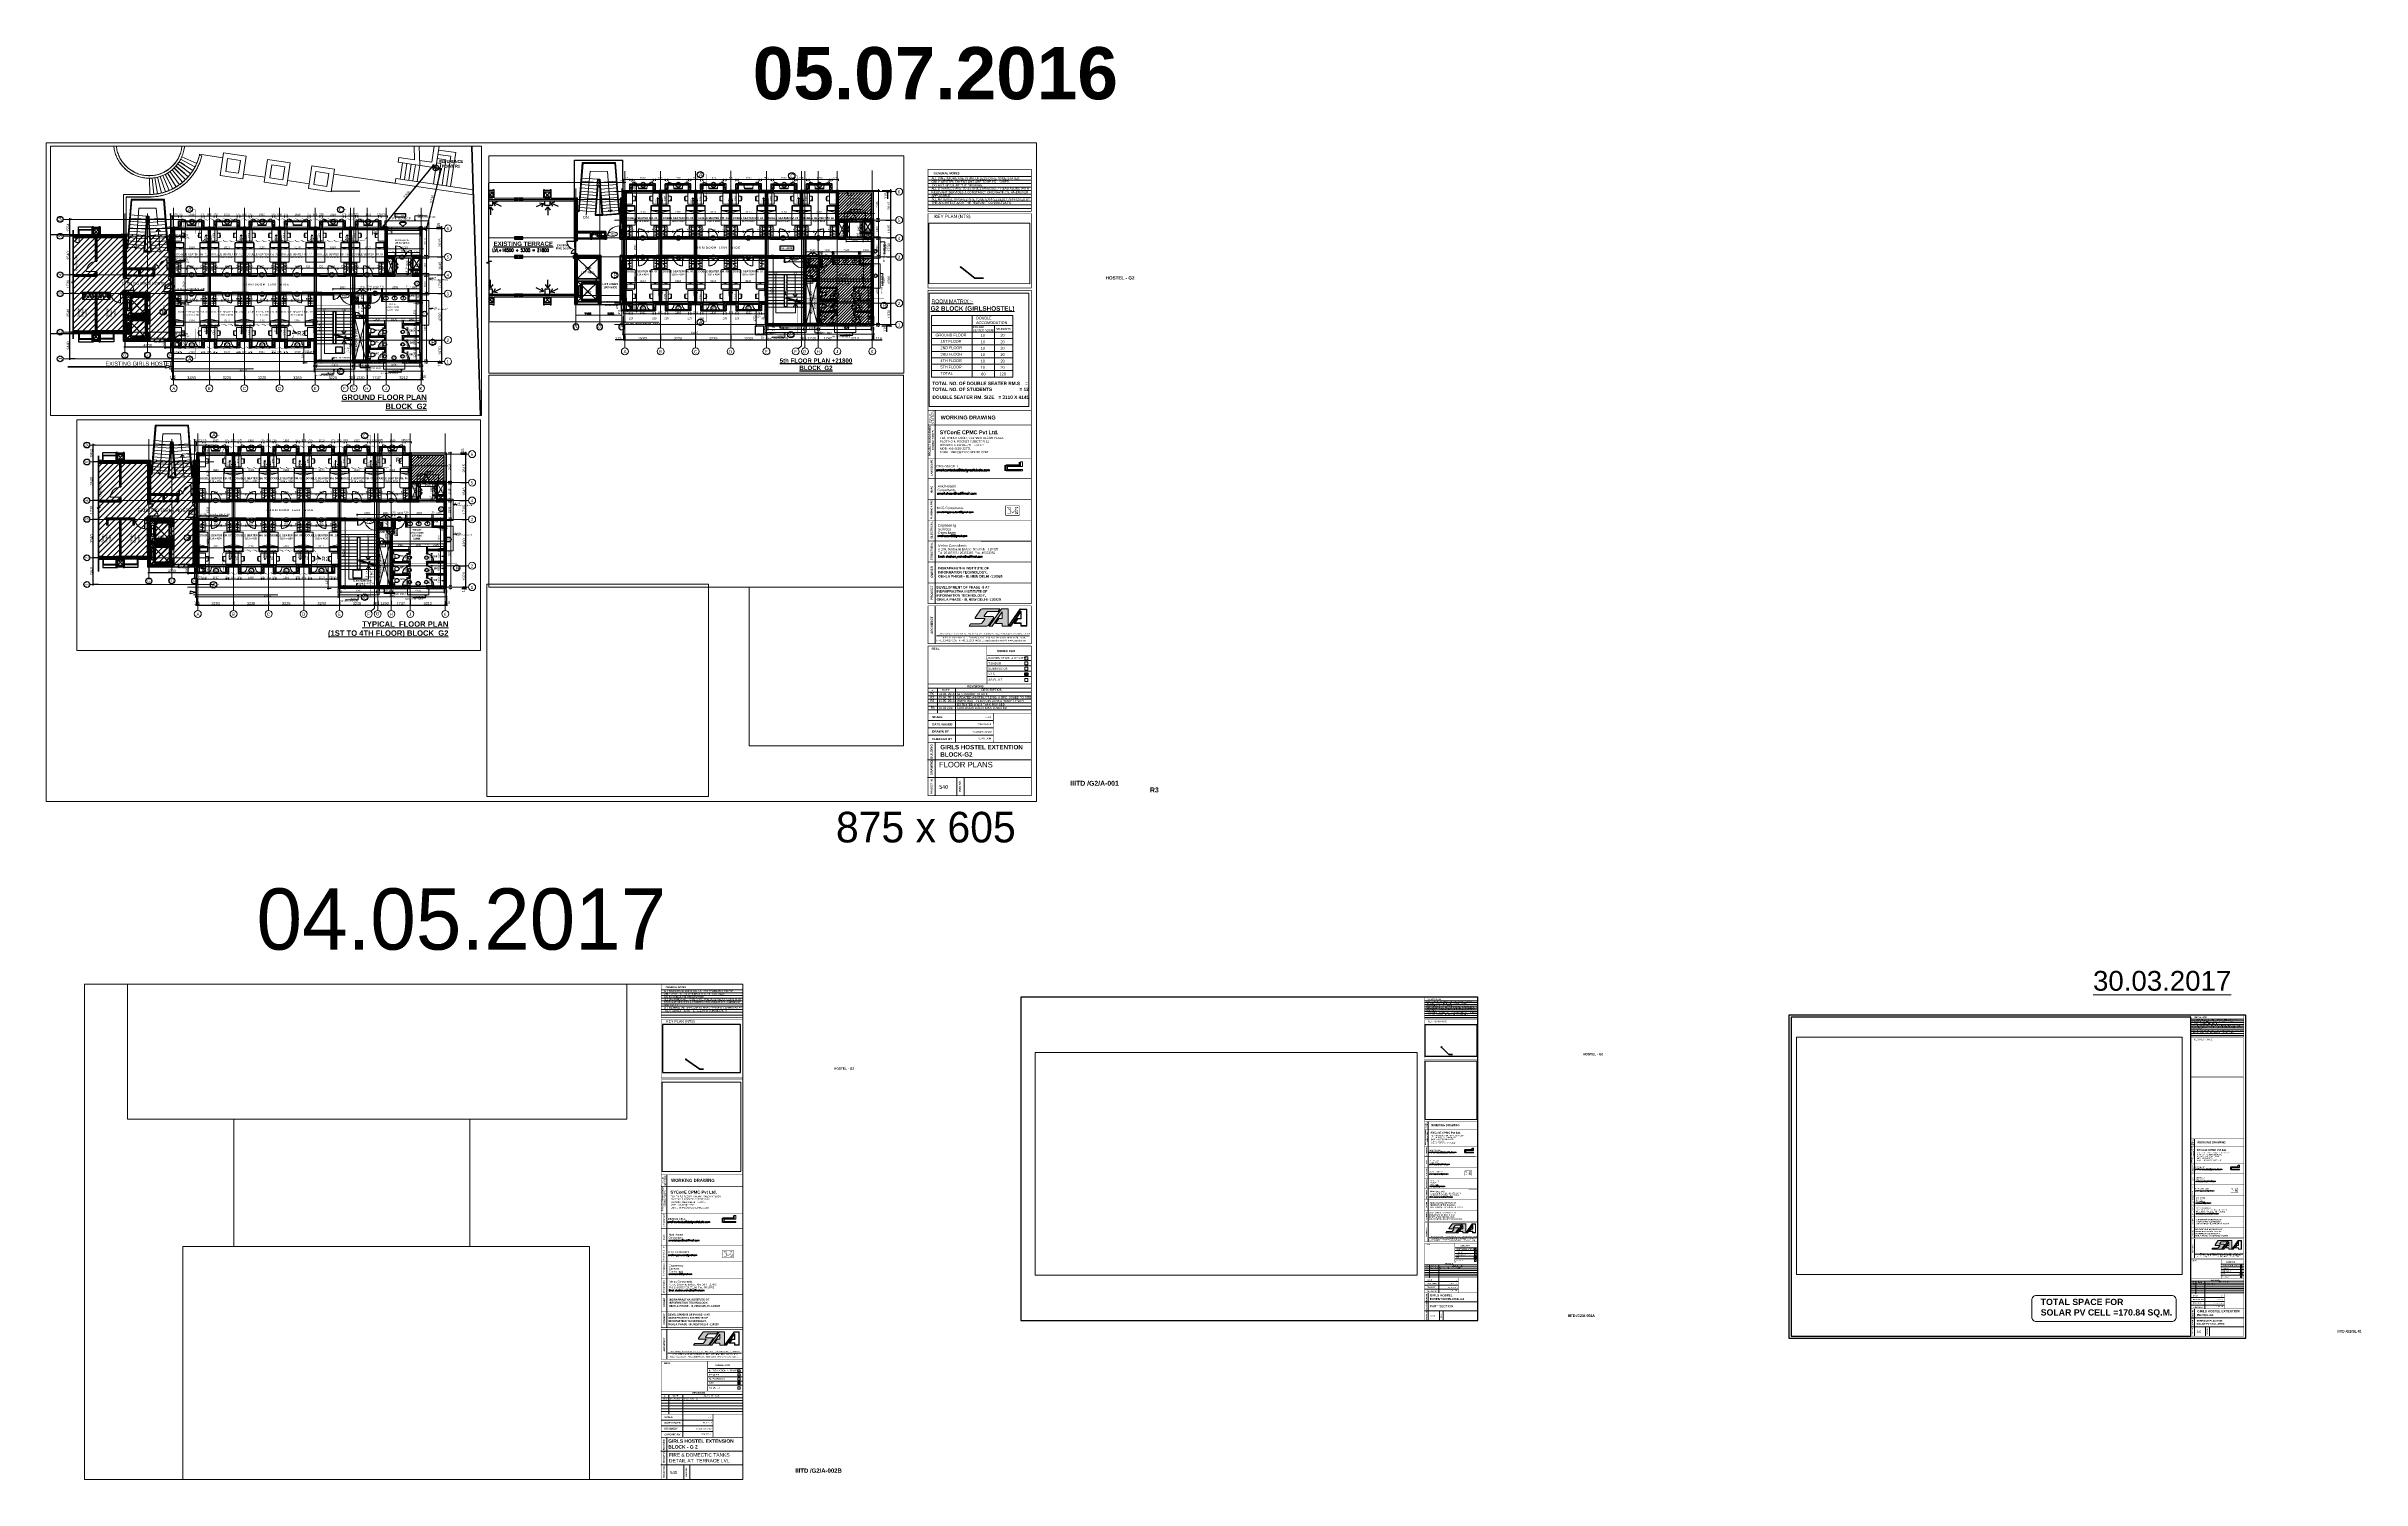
# Paper-space layout 'Layout1' of a CAD drawing. Header units: millimetres. Extents: x -1332 to 795, y 675 to 1992.
# The model-space entities are those that its viewports show. They can reach past a viewport. Long polylines and large blocks are cut down to what shows.
import ezdxf
from ezdxf.enums import TextEntityAlignment as Align

# ---------------------------------------------------------------- set-up
doc = ezdxf.new("R2010")
doc.units = ezdxf.units.MM
doc.header["$LTSCALE"] = 100
doc.header["$MEASUREMENT"] = 0
doc.header["$PDMODE"] = 67
for name, pattern in [('ACAD_ISO03W100', [30, 12, -18]), ('CENTER', [2, 1.25, -0.25, 0.25, -0.25]), ('DASHED', [0.75, 0.5, -0.25]), ('DASHED2', [0.375, 0.25, -0.125]), ('HIDDEN', [0.375, 0.25, -0.125]), ('HIDDEN2', [0.1875, 0.125, -0.0625])]:
    doc.linetypes.add(name, pattern=pattern)
doc.layers.get('0').update_dxf_attribs({"lineweight": 25})
for name, color, linetype, lineweight in [('00-SAA-SHEET-BOX', 7, 'Continuous', 15), ('00-SAA-SHEET-TEXT', 7, 'Continuous', 15), ('2', 2, 'Continuous', 9), ('A-ANNO-COLUMN-HATCH', 253, 'Continuous', 9), ('A-ANNO-DOOR', 40, 'Continuous', 18), ('A-ANNO-FIXTURE', 31, 'Continuous', 15), ('A-ANNO-GRID', 251, 'CENTER', 9), ('A-ANNO-TEXT', 7, 'Continuous', 25), ('A-ANNO-WALL', 1, 'Continuous', 30), ('A-Detail Lines', 8, 'Continuous', 25), ('A-DOOR', 4, 'Continuous', 9), ('A-Steps', 3, 'Continuous', 9), ('A-Wall Ele', 3, 'Continuous', 20), ('A-Wall Sec', 1, 'Continuous', 30), ('A-WIN', 5, 'Continuous', 25), ('AAC BLOCK HATCH', 253, 'Continuous', 5), ('ACC BLOCK', 211, 'Continuous', 30), ('Anno_Labels', 7, 'Continuous', 9), ('AREA', 6, 'Continuous', 25), ('beam', 3, 'Continuous', 20), ('COL', 1, 'Continuous', 30), ('COL H', 252, 'Continuous', 5), ('column hatch', 12, 'Continuous', 5), ('dim', 7, 'Continuous', 13), ('DIM INTERIOR', 4, 'Continuous', 5), ('DIM INTERNAL', 221, 'Continuous', 25), ('DOOR TAB', 7, 'Continuous', 5), ('DW-NO', 7, 'Continuous', 25), ('ELE', 51, 'Continuous', 18), ('fixtures', 171, 'Continuous', 15), ('frntr', 32, 'Continuous', 9), ('FURNITURE LAYOUT', 37, 'Continuous', 15), ('GLASS', 150, 'Continuous', 5), ('GRID TAB', 21, 'Continuous', 5), ('I-Furniture', 32, 'Continuous', 20), ('L-BOUNDARY WALL', 7, 'Continuous', 50), ('L-ELEV', 254, 'Continuous', 5), ('PARAPET', 50, 'Continuous', 18), ('projection', 200, 'DASHED', 18), ('RAILING', 11, 'Continuous', 9), ('RCC', 1, 'Continuous', 35), ('S-COL', 4, 'Continuous', 30), ('S-Concrete', 1, 'Continuous', 30), ('Seal_Text', 7, 'Continuous', 25), ('STAINLESS STEEL', 81, 'Continuous', 5), ('STAIR', 3, 'Continuous', 9), ('Stairs', 2, 'Continuous', 18), ('text', 7, 'Continuous', 9), ('TEXT-MISC', 7, 'Continuous', 20), ('WALL HATCH', 24, 'Continuous', 9)]:
    doc.layers.add(name, color=color, linetype=linetype, lineweight=lineweight)
for name, color, linetype in [('A-Anno-Dims', 7, 'Continuous'), ('A-Detail Lines 10', 8, 'Continuous'), ('A-Elevation', 4, 'Continuous'), ('A-Wall Patt', 8, 'Continuous'), ('A-Window', 4, 'Continuous'), ('Anno_Frames', 7, 'Continuous'), ('DIM1', 132, 'Continuous'), ('elel', 6, 'Continuous'), ('MKG VER.PIPE', 7, 'Continuous'), ('S-Conc Patt', 9, 'Continuous'), ('text1', 7, 'Continuous')]:
    doc.layers.add(name, color=color, linetype=linetype)
doc.layers.add('cutout', color=7, linetype='HIDDEN', lineweight=20, true_color=0x0544ff)
doc.layers.add('hatch', color=7, linetype='Continuous', lineweight=9, true_color=0xbababa)
doc.styles.add('1', font='GOTHIC.TTF')
doc.styles.add('3323-RMJM-A1P$0$S2', font='romans.shx', dxfattribs={"width": 0.9, "height": 150})
doc.styles.add('ARIAL', font='arial.ttf', dxfattribs={"width": 0.8})
doc.styles.add('CENTURY-GOTHIC', font='GOTHIC.TTF', dxfattribs={"height": 175})
doc.styles.add('d125', font='romans.shx', dxfattribs={"width": 0.8})
doc.styles.add('DIM_100', font='romans.shx', dxfattribs={"width": 0.8, "height": 125})
doc.styles.add('F', font='arial.ttf', dxfattribs={"height": 2000})
doc.styles.add('GOTHIC-TITLE', font='GOTHIC.TTF', dxfattribs={"width": 0.9, "height": 20})
doc.styles.add('RomanS', font='romans.shx', dxfattribs={"width": 0.8})
doc.styles.add('Seal_Text', font='arial.ttf')
doc.styles.add('SIZE', font='arial.ttf', dxfattribs={"width": 0.75, "height": 200})
doc.styles.get("Standard").update_dxf_attribs({"font": 'sanss___.ttf'})
doc.styles.add('Tower', font='arial.ttf', dxfattribs={"height": 250})
doc.dimstyles.new('1.125', dxfattribs={"dimtxt": 175, "dimasz": 75, "dimexe": 50, "dimexo": 50, "dimgap": 50, "dimtad": 1, "dimdec": 0, "dimrnd": 5, "dimzin": 0, "dimdsep": 46, "dimtxsty": 'CENTURY-GOTHIC', "dimblk": 'ARCHTICK', "dimcen": 5, "dimdle": 40, "dimclrd": 256, "dimclre": 8, "dimclrt": 213, "dimadec": 0, "dimazin": 0, "dimtfac": 1, "dimtdec": 0, "dimtofl": 0, "dimtmove": 2, "dimatfit": 2, "dimldrblk": 'OPEN30', "dimfxl": 80, "dimtolj": 1, "dimtzin": 0, "dimlwd": 15, "dimlwe": 9, "dimarcsym": 1})
doc.dimstyles.new('150', dxfattribs={"dimtxt": 200, "dimasz": 75, "dimexe": 50, "dimexo": 50, "dimgap": 25, "dimtad": 1, "dimdec": 0, "dimzin": 0, "dimdsep": 46, "dimtxsty": 'RomanS', "dimblk1": 'ARCHTICK', "dimblk2": 'ARCHTICK', "dimsah": 1, "dimcen": 0, "dimdle": 50, "dimclrd": 256, "dimclre": 8, "dimclrt": 256, "dimadec": 0, "dimazin": 0, "dimtfac": 1.5, "dimtdec": 0, "dimtofl": 0, "dimtmove": 2, "dimatfit": 3, "dimldrblk": 'ARCHTICK', "dimfxl": 50, "dimtolj": 1, "dimtzin": 0, "dimlwd": 15, "dimlwe": 9, "dimarcsym": 0})
doc.dimstyles.new('D 75', dxfattribs={"dimtxt": 175, "dimasz": 75, "dimexe": 100, "dimexo": 100, "dimgap": 50, "dimtad": 1, "dimdec": 0, "dimrnd": 5, "dimzin": 0, "dimdsep": 46, "dimtxsty": 'ARIAL', "dimblk": 'ARCHTICK', "dimcen": 0.09, "dimdle": 100, "dimclrd": 256, "dimclrt": 256, "dimadec": 0, "dimazin": 0, "dimtfac": 1, "dimtdec": 0, "dimtix": 1, "dimtofl": 0, "dimtmove": 1, "dimatfit": 3, "dimfxl": 135, "dimtolj": 1, "dimtzin": 0, "dimlwd": 9, "dimlwe": 9, "dimarcsym": 0})
doc.dimstyles.new('D100', dxfattribs={"dimtxt": 175, "dimasz": 100, "dimexe": 85, "dimexo": 85, "dimgap": 25, "dimtad": 3, "dimdec": 0, "dimrnd": 5, "dimtxsty": 'Standard', "dimblk": 'ARCHTICK', "dimcen": 100, "dimdle": 85, "dimclrd": 256, "dimclre": 256, "dimclrt": 256, "dimadec": 0, "dimazin": 0, "dimtfac": 1, "dimtdec": 0, "dimtmove": 1, "dimatfit": 3, "dimfxl": 300, "dimlwd": -1, "dimlwe": -1, "dimarcsym": 0})
doc.dimstyles.new('DIM 1', dxfattribs={"dimtxt": 185, "dimasz": 200, "dimexe": 100, "dimexo": 50, "dimgap": 125, "dimtad": 3, "dimdec": 0, "dimtxsty": 'Standard', "dimblk": 'OBLIQUE', "dimcen": 250, "dimdle": 100, "dimclrd": 256, "dimclre": 256, "dimclrt": 256, "dimadec": 0, "dimazin": 0, "dimtfac": 1, "dimtdec": 0, "dimtmove": 1, "dimatfit": 3, "dimldrblk": 'OBLIQUE', "dimfxl": 1, "dimlwd": -1, "dimlwe": -1, "dimarcsym": 0})
doc.dimstyles.new('DIM_100', dxfattribs={"dimscale": 0, "dimtxt": 125, "dimasz": 100, "dimexe": 50, "dimexo": 10, "dimgap": 10, "dimtad": 1, "dimdec": 0, "dimrnd": 5, "dimzin": 4, "dimdsep": 46, "dimtxsty": 'DIM_100', "dimblk": 'ARCHTICK', "dimcen": 3, "dimdle": 100, "dimclrd": 256, "dimclre": 256, "dimclrt": 5, "dimadec": 0, "dimazin": 0, "dimtfac": 4, "dimtdec": 0, "dimtofl": 0, "dimtmove": 1, "dimatfit": 0, "dimfxl": 50, "dimtolj": 1, "dimtzin": 0, "dimlwd": -1, "dimlwe": -1, "dimarcsym": 0})
doc.dimstyles.new('IIITD_WD_L @ 100', dxfattribs={"dimscale": 100, "dimtxt": 2.5, "dimasz": 1, "dimexe": 0.5, "dimexo": 0.25, "dimgap": 0.3, "dimtad": 1, "dimdec": 0, "dimrnd": 1, "dimzin": 0, "dimdsep": 46, "dimtxsty": 'Standard', "dimblk": 'ARCHTICK', "dimcen": 0.2, "dimdle": 1, "dimclrd": 8, "dimclre": 8, "dimadec": 0, "dimazin": 0, "dimtfac": 1, "dimtdec": 0, "dimtofl": 0, "dimtmove": 0, "dimatfit": 0, "dimfxl": 2, "dimtolj": 1, "dimtzin": 0, "dimlwd": -1, "dimlwe": -1, "dimarcsym": 0})
pattern_1 = [(45, (15.22, 34476.79), (-119.32427, 119.32427), []), (45, (94.77, 34476.79), (-119.32427, 119.32427), [])]
pattern_2 = [(50, (0, 0), (107.58903, -9.41282), [11.25, -123.75]), (355, (0, 0), (-20.8127, 112.82882), [9, -99]), (100.451444, (8.97, -0.78), (86.77633, 103.416), [9.56103, -105.17132]), (46.1842, (0, 30), (160.0862, -24.82789), [16.875, -185.625]), (96.63564, (13.34, 27.93), (140.1993, 146.11779), [14.34155, -157.75706]), (351.18416, (0, 30), (140.1993, 146.11779), [13.5, -148.5]), (21, (15, 22.5), (89.53606, -60.392834), [11.25, -123.75]), (326, (15, 22.5), (36.4973, 108.77251), [9, -99]), (71.451445, (22.46, 17.47), (126.03336, 48.37967), [9.56103, -105.17132]), (37.5, (0, 0), (1.823978, 49.934078), [0, -97.8, 0, -100.5, 0, -99.375]), (7.5, (0, 0), (39.46043, 59.161757), [0, -57.3, 0, -95.55, 0, -37.875]), (327.5, (-33.45, 0), (80.073365, -3.383231), [0, -37.5, 0, -117, 0, -155.25]), (317.5, (-48.45, 0), (87.477925, 15.015747), [0, -48.75, 0, -77.7, 0, -110.25])]
pattern_3 = [(135, (63243.24, 160182.245), (-44.194174, -44.194174), []), (225, (63243.24, 160182.245), (44.194174, -44.194174), [])]
pattern_4 = [(45, (-136543.228, -107872.07), (-22.097087, 22.097087), []), (135, (-136543.228, -107872.07), (-22.097087, -22.097087), [])]
pattern_5 = [(45, (-136543.228, -107872.07), (-22.097087, 22.097087), []), (135, (-136543.228, -107872.07), (-22.097087, -22.097087), [])]
pattern_6 = [(45, (-136600.728, -107872.07), (-22.097087, 22.097087), []), (135, (-136600.728, -107872.07), (-22.097087, -22.097087), [])]
pattern_7 = [(50, (-116626.44, 121766.06), (107.589027, -9.41282), [11.25, -123.75]), (355, (-116626.44, 121766.06), (-20.8127, 112.82882), [9, -99]), (100.451444, (-116617.48, 121765.28), (86.776327, 103.416), [9.56103, -105.171317]), (46.1842, (-116626.44, 121796.06), (160.0862, -24.82789), [16.875, -185.625]), (96.635635, (-116613.1, 121793.99), (140.19929, 146.11779), [14.34155, -157.75706]), (351.184164, (-116626.44, 121796.06), (140.19929, 146.11779), [13.5, -148.5]), (21, (-116611.44, 121788.56), (89.536058, -60.392834), [11.25, -123.75]), (326, (-116611.44, 121788.56), (36.4973, 108.772507), [9, -99]), (71.451445, (-116603.98, 121783.53), (126.033357, 48.379673), [9.56103, -105.171317]), (37.5, (-116626.444, 121766.06), (1.823978, 49.934078), [0, -97.8, 0, -100.5, 0, -99.375]), (7.5, (-116626.444, 121766.06), (39.460431, 59.161757), [0, -57.3, 0, -95.55, 0, -37.875]), (327.5, (-116659.894, 121766.06), (80.0733654, -3.383231), [0, -37.5, 0, -117, 0, -155.25]), (317.5, (-116674.894, 121766.06), (87.477925, 15.015747), [0, -48.75, 0, -77.7, 0, -110.25])]
pattern_8 = [(135, (62993.157, 194659.004), (-44.194174, -44.194174), []), (225, (62993.157, 194659.004), (44.194174, -44.194174), [])]
pattern_9 = [(45, (265.31, -0.74), (-119.32427, 119.32427), []), (45, (344.86, -0.74), (-119.32427, 119.32427), [])]
pattern_10 = [(50, (250.085, -34477.53), (107.58903, -9.41282), [11.25, -123.75]), (355, (250.09, -34477.53), (-20.8127, 112.82882), [9, -99]), (100.45144, (259.05, -34478.31), (86.77633, 103.416), [9.56103, -105.17132]), (46.1842, (250.09, -34447.53), (160.0862, -24.8279), [16.875, -185.625]), (96.63564, (263.43, -34449.6), (140.1993, 146.1178), [14.34155, -157.75706]), (351.18416, (250.09, -34447.53), (140.1993, 146.1178), [13.5, -148.5]), (21, (265.085, -34455.03), (89.53606, -60.39283), [11.25, -123.75]), (326, (265.09, -34455.03), (36.4973, 108.77251), [9, -99]), (71.45144, (272.55, -34460.06), (126.03336, 48.37967), [9.56103, -105.17132]), (37.5, (250.085, -34477.53), (1.823978, 49.934078), [0, -97.8, 0, -100.5, 0, -99.375]), (7.5, (250.085, -34477.53), (39.46043, 59.161757), [0, -57.3, 0, -95.55, 0, -37.875]), (327.5, (216.635, -34477.53), (80.073365, -3.38323), [0, -37.5, 0, -117, 0, -155.25]), (317.5, (201.635, -34477.53), (87.477925, 15.015747), [0, -48.75, 0, -77.7, 0, -110.25])]
pattern_11 = [(45, (250.09, -34477.53), (-119.32427, 119.32427), []), (45, (329.63, -34477.53), (-119.32427, 119.32427), [])]
pattern_12 = [(45, (250.09, -34482.53), (-119.32427, 119.32427), []), (45, (329.63, -34482.53), (-119.32427, 119.32427), [])]
pattern_13 = [(50, (-116376.36, 87288.53), (107.589027, -9.41282), [11.25, -123.75]), (355, (-116376.36, 87288.53), (-20.8127, 112.82882), [9, -99]), (100.451444, (-116367.39, 87287.75), (86.776327, 103.416), [9.56103, -105.171317]), (46.1842, (-116376.36, 87318.53), (160.0862, -24.82789), [16.875, -185.625]), (96.635635, (-116363.02, 87316.46), (140.19929, 146.11779), [14.34155, -157.75706]), (351.184164, (-116376.36, 87318.53), (140.19929, 146.11779), [13.5, -148.5]), (21, (-116361.36, 87311.03), (89.536058, -60.392834), [11.25, -123.75]), (326, (-116361.36, 87311.03), (36.4973, 108.772507), [9, -99]), (71.451445, (-116353.9, 87306), (126.033357, 48.379673), [9.56103, -105.171317]), (37.5, (-116376.36, 87288.53), (1.823978, 49.934078), [0, -97.8, 0, -100.5, 0, -99.375]), (7.5, (-116376.36, 87288.53), (39.460431, 59.161757), [0, -57.3, 0, -95.55, 0, -37.875]), (327.5, (-116409.81, 87288.53), (80.0733654, -3.383231), [0, -37.5, 0, -117, 0, -155.25]), (317.5, (-116424.81, 87288.53), (87.477925, 15.015747), [0, -48.75, 0, -77.7, 0, -110.25])]
pattern_14 = [(45, (-136293.143, -142349.6), (-22.097087, 22.097087), []), (135, (-136293.143, -142349.6), (-22.097087, -22.097087), [])]
pattern_15 = [(45, (-136293.143, -142349.6), (-22.097087, 22.097087), []), (135, (-136293.143, -142349.6), (-22.097087, -22.097087), [])]
pattern_16 = [(45, (-136350.643, -142349.6), (-22.097087, 22.097087), []), (135, (-136350.643, -142349.6), (-22.097087, -22.097087), [])]
pattern_17 = [(45, (-52867.96, -26915.24), (-119.32427, 119.32427), []), (45, (-52788.41, -26915.24), (-119.32427, 119.32427), [])]
pattern_18 = [(45, (-50166.78, 65801.18), (-119.32427, 119.32427), []), (45, (-50087.23, 65801.18), (-119.32427, 119.32427), [])]
pattern_19 = [(45, (-169512.16, 128468.05), (-119.32427, 119.32427), []), (45, (-169432.6, 128468.05), (-119.32427, 119.32427), [])]
pattern_20 = [(50, (-169512.26, 65801.18), (107.589027, -9.41282), [11.25, -123.75]), (355, (-169512.26, 65801.18), (-20.8127, 112.82882), [9, -99]), (100.451444, (-169503.29, 65800.4), (86.776327, 103.416), [9.56103, -105.171317]), (46.1842, (-169512.26, 65831.18), (160.0862, -24.82789), [16.875, -185.625]), (96.635635, (-169498.92, 65829.11), (140.19929, 146.11779), [14.34155, -157.75706]), (351.18416, (-169512.26, 65831.18), (140.19929, 146.11779), [13.5, -148.5]), (21, (-169497.26, 65823.68), (89.536058, -60.392834), [11.25, -123.75]), (326, (-169497.26, 65823.68), (36.4973, 108.772507), [9, -99]), (71.451445, (-169489.8, 65818.65), (126.033357, 48.379673), [9.56103, -105.171317]), (37.5, (-169512.26, 65801.183), (1.823978, 49.934078), [0, -97.8, 0, -100.5, 0, -99.375]), (7.5, (-169512.26, 65801.183), (39.46043, 59.161757), [0, -57.3, 0, -95.55, 0, -37.875]), (327.5, (-169545.71, 65801.183), (80.0733654, -3.383231), [0, -37.5, 0, -117, 0, -155.25]), (317.5, (-169560.71, 65801.18), (87.477925, 15.015747), [0, -48.75, 0, -77.7, 0, -110.25])]
pattern_21 = [(45, (-189486.54, -163836.95), (-119.32427, 119.32427), []), (45, (-189407, -163836.95), (-119.32427, 119.32427), [])]
pattern_22 = [(50, (-166996.76, 168083.75), (107.589027, -9.41282), [11.25, -123.75]), (355, (-166996.76, 168083.75), (-20.8127, 112.82882), [9, -99]), (100.451444, (-166987.8, 168082.96), (86.776327, 103.416), [9.56103, -105.171317]), (46.1842, (-166996.76, 168113.75), (160.0862, -24.82789), [16.875, -185.625]), (96.635635, (-166983.42, 168111.68), (140.19929, 146.11779), [14.34155, -157.75706]), (351.184164, (-166996.76, 168113.75), (140.19929, 146.11779), [13.5, -148.5]), (21, (-166981.76, 168106.25), (89.536058, -60.392834), [11.25, -123.75]), (326, (-166981.76, 168106.25), (36.4973, 108.772507), [9, -99]), (71.451445, (-166974.3, 168101.21), (126.033357, 48.379673), [9.56103, -105.171317]), (37.5, (-166996.763, 168083.747), (1.8239783, 49.934078), [0, -97.8, 0, -100.5, 0, -99.375]), (7.5, (-166996.763, 168083.747), (39.460431, 59.161757), [0, -57.3, 0, -95.55, 0, -37.875]), (327.5, (-167030.213, 168083.747), (80.0733654, -3.383231), [0, -37.5, 0, -117, 0, -155.25]), (317.5, (-167045.21, 168083.75), (87.477925, 15.015747), [0, -48.75, 0, -77.7, 0, -110.25])]
pattern_23 = [(45, (-189486.547, -163836.948), (-22.097087, 22.097087), []), (135, (-189486.547, -163836.948), (-22.097087, -22.097087), [])]
pattern_24 = [(45, (-189429.047, -163836.948), (-22.097087, 22.097087), []), (135, (-189429.047, -163836.948), (-22.097087, -22.097087), [])]
pattern_25 = [(45, (-189429.047, -163836.948), (-22.097087, 22.097087), []), (135, (-189429.047, -163836.948), (-22.097087, -22.097087), [])]
pattern_26 = [(45, (-189429.047, -163836.948), (-22.097087, 22.097087), []), (135, (-189429.047, -163836.948), (-22.097087, -22.097087), [])]
pattern_27 = [(124.022009, (-215110.53, 154938.72), (-51.80142, -34.969457), []), (214.022009, (-215110.53, 154938.72), (34.969457, -51.80142), [])]

# ---------------------------------------------------------------- blocks, each defined once
blk = doc.blocks.new('_ArchTick')
at = {"const_width": 0.15}
blk.add_lwpolyline([(-0.5, -0.5), (0.5, 0.5)], dxfattribs=at)
blk = doc.blocks.new('SAA-LOGO-001')
at = {"true_color": 0xa6a6a6}
h = blk.add_hatch(color=253, dxfattribs=at)
h.paths.add_polyline_path([(168371, 30436, -0.242727), (168488, 30496), (169155, 30496), (169270, 30658), (168068, 30658, 0.242727), (167951, 30597), (167599, 30103, 0.609364), (167646, 30012), (168208, 30012, -0.609364), (168232, 29967), (168050, 29711, -0.242727), (167933, 29651), (167277, 29651), (167172, 29503), (168374, 29503, 0.242727), (168491, 29563), (168830, 30040, 0.609364), (168771, 30153), (168226, 30153, -0.609364), (168203, 30199)])
h.paths.add_polyline_path([(169367, 30658), (168546, 29503), (168735, 29503), (169414, 30458), (169414, 30012), (169199, 30012), (168963, 29680), (169414, 29680), (169414, 29503), (169817, 29503), (169817, 30658)])
h.paths.add_polyline_path([(170639, 30658), (169817, 29503), (170006, 29503), (170686, 30458), (170686, 30012), (170470, 30012), (170234, 29680), (170686, 29680), (170686, 29503), (171088, 29503), (171088, 30658)])
h.paths.add_polyline_path([(171060, 29531), (170715, 29531), (170715, 29709), (170290, 29709), (170485, 29983), (170715, 29983), (170715, 30487), (170671, 30487), (169991, 29531), (169873, 29531), (170654, 30629), (171060, 30629)], flags=16)
at = {"color": 253, "true_color": 0xa6a6a6}
blk.add_lwpolyline([(168488, 30496, 0.242727), (168371, 30436), (168203, 30199, 0.609364), (168226, 30153), (168771, 30153, -0.609364), (168830, 30040), (168491, 29563, -0.242727), (168374, 29503), (167172, 29503), (167277, 29651), (167933, 29651, 0.242727), (168050, 29711), (168232, 29967, 0.609364), (168208, 30012), (167646, 30012, -0.609364), (167599, 30103), (167951, 30597, -0.242727), (168068, 30658), (169270, 30658), (169155, 30496), (168488, 30496)], format="xyb", close=True, dxfattribs=at)
for points in [[(170006, 29503), (169414, 29503), (169414, 29680), (168963, 29680), (169199, 30012), (169414, 30012), (169414, 30458), (168735, 29503), (168546, 29503), (169367, 30658), (169817, 30658), (169817, 29503)], [(170006, 29503), (170686, 30458), (170686, 30012), (170470, 30012), (170234, 29680), (170686, 29680), (170686, 29503), (171088, 29503), (171088, 30658), (170639, 30658), (169817, 29503)]]:
    blk.add_lwpolyline(points, dxfattribs=at)
blk.add_lwpolyline([(170654, 30629), (169873, 29531), (169991, 29531), (170671, 30487), (170715, 30487), (170715, 29983), (170485, 29983), (170290, 29709), (170715, 29709), (170715, 29531), (171060, 29531), (171060, 30629)], close=True, dxfattribs=at)
blk = doc.blocks.new('new TITLE1')
at = {"layer": 'COL H', "ltscale": 0.1, "true_color": 0x0a6ab8, "extrusion": (0.046413, 5.7003e-15, 0.998922)}
h = blk.add_hatch(color=152, dxfattribs=at)
h.dxf.hatch_style = 1
h.paths.add_polyline_path([(197.8, -571.6), (197.8, -570.1), (195.6, -570.1), (195.6, -559.7), (191.3, -559.7), (191.3, -571.6), (192.3, -571.6), (192.3, -560.8), (194.5, -560.8), (194.5, -571.6)])
at = {"ltscale": 0.1, "const_width": 0.383, "elevation": 3}
for points in [[(504.2, 377.8), (504.2, 407.9), (578.5, 407.9), (578.5, 377.8)], [(504.2, 322.7), (504.2, 376.2), (578.5, 376.2), (578.5, 322.7)], [(504.2, 95.9), (504.2, 321.1), (578.5, 321.1), (578.5, 95.9)], [(504.2, 67.2), (504.2, 94.4), (578.5, 94.4), (578.5, 67.2)], [(578.5, 65.5), (578.5, -42), (504.2, -42), (504.2, 65.5)]]:
    blk.add_lwpolyline(points, close=True, dxfattribs=at)
for points in [[(504.2, 234.8), (578.5, 234.8)], [(504.2, 224.3), (578.5, 224.3)], [(504.2, 200), (578.5, 200)], [(504.2, 185.8), (578.5, 185.8)], [(504.2, 170.8), (578.5, 170.8)], [(504.2, 155.9), (578.5, 155.9)], [(504.2, 140.9), (578.5, 140.9)], [(504.2, 125.9), (578.5, 125.9)], [(504.2, 110.9), (578.5, 110.9)], [(504.2, 38.3), (578.5, 38.3)], [(504.2, 17.3), (578.5, 17.3)], [(551.3, 17.3), (551.3, -3.7)], [(504.2, -3.7), (578.5, -3.7)]]:
    blk.add_lwpolyline(points, dxfattribs=at)
at = {"ltscale": 6, "const_width": 0.383, "elevation": -23.4}
blk.add_lwpolyline([(551.3, 17.3), (551.3, -3.7)], dxfattribs=at)
at = {"layer": '00-SAA-SHEET-BOX', "lineweight": 9, "extrusion": (0.046412, 0.006928, 0.998898)}
for p, q in [((504.4, 402.7, 3.2), (578.7, 402.7, 3.2)), ((504.4, 400.2, 3.2), (578.7, 400.2, 3.2)), ((504.4, 397.7, 3.2), (578.7, 397.7, 3.2)), ((504.4, 395.2, 3.2), (578.7, 395.2, 3.2)), ((504.4, 392.7, 3.2), (578.7, 392.7, 3.2)), ((504.4, 390.2, 3.2), (578.7, 390.2, 3.2)), ((504.4, 387.8, 3.2), (578.7, 387.8, 3.2)), ((504.4, 385, 3.2), (578.7, 385, 3.2)), ((504.4, 382.5, 3.2), (578.7, 382.5, 3.2)), ((504.4, 379.7, 3.2), (578.7, 379.7, 3.2)), ((509.4, 125.9, 3), (509.4, 110.9, 3)), ((509.4, 110.9, 3), (509.4, 95.8, 3)), ((509.4, 94.4, 3), (509.4, 67.2, 3)), ((510.4, 72.8, 3), (577.1, 72.8, 3)), ((504.2, 35.3, -44.8), (578.5, 35.3, -44.8)), ((511.1, 17.3, 3), (511.1, 35.3, 3)), ((524, 17.3, 3), (524, 35.3, 3)), ((504.2, 32.3, -3.9), (578.5, 32.3, -3.9)), ((504.2, 29.8, -6.8), (578.5, 29.8, -6.8)), ((504.2, 27.3, -9.7), (578.5, 27.3, -9.7)), ((504.2, 24.8, -12.5), (578.5, 24.8, -12.5)), ((504.2, 22.3, -15.4), (578.5, 22.3, -15.4)), ((504.2, 19.8, -18.3), (578.5, 19.8, -18.3)), ((551.3, 12, 3), (504.2, 12, 3)), ((551.3, 6.8, 3), (504.2, 6.8, 3)), ((551.3, 1.5, 3), (504.2, 1.5, 3)), ((509.4, -3.7, 3), (509.4, -42, 3))]:
    blk.add_line(p, q, dxfattribs=at)
at = {"layer": '00-SAA-SHEET-BOX', "lineweight": 9}
blk.add_line((524, 23.5, 3), (524, -3.7, -21), dxfattribs=at)
at = {"layer": '00-SAA-SHEET-BOX', "const_width": 0.466}
for points, elevation in [([(504.1, 185.8), (578.4, 185.8)], -25.9), ([(504.1, 170.8), (578.4, 170.8)], -25.8), ([(504.1, 140.9), (578.4, 140.9)], -25.6), ([(504.1, 125.9), (578.4, 125.9)], -25.5), ([(504.1, 110.9), (578.4, 110.9)], -25.4)]:
    blk.add_lwpolyline(points, dxfattribs=dict(at, elevation=elevation))
at = {"layer": '00-SAA-SHEET-BOX', "extrusion": (0.046412, 0.006928, 0.998898), "const_width": 0.466}
for points, elevation in [([(98.4, -600.1), (109.4, -526.5)], 2.3), ([(83.6, -597.8), (94.5, -524.3)], 2.3), ([(53.9, -593.4), (64.9, -519.9)], 2.3), ([(39.1, -591.2), (50.1, -517.7)], 2.3), ([(-15.9, -550.7), (-42.8, -546.7)], 2.1), ([(-64.2, -548.3), (-85.1, -545.2)], 2.4)]:
    blk.add_lwpolyline(points, dxfattribs=dict(at, elevation=elevation))
at = {"layer": '00-SAA-SHEET-BOX', "lineweight": 9, "extrusion": (0.046412, 0.006928, 0.998898), "elevation": 2.1}
for points in [[(-27.2, -581.3), (-22.4, -549.7)], [(-30.9, -580.8), (-26.2, -549.1)], [(-34.7, -580.2), (-30, -548.6)], [(-38.5, -579.6), (-33.8, -548)], [(-42.3, -579.1), (-37.6, -547.4)]]:
    blk.add_lwpolyline(points, dxfattribs=at)
at = {"layer": '00-SAA-SHEET-BOX', "lineweight": 9}
blk.add_polyline3d([(509.3, 234.8, 3.1), (509.3, 200.8, 3.1), (509.4, 125.9, 3.1)], dxfattribs=at)
at = {"layer": '00-SAA-SHEET-TEXT', "lineweight": 9}
for p, q in [((578.5, -16.3, -21.2), (504, -16.3, -21.2)), ((578.5, -28.8, -21.2), (504, -28.8, -21.2)), ((524.9, -28.8, -21.2), (524.9, -42, -21.2)), ((530.2, -28.8, -21.2), (530.2, -42, -21.2))]:
    blk.add_line(p, q, dxfattribs=at)
at = {"layer": '00-SAA-SHEET-TEXT', "elevation": 3}
for points in [[(573.8, 55.7), (575.9, 55.7), (575.9, 57.7), (573.8, 57.7)], [(573.8, 52.1), (575.9, 52.1), (575.9, 54.1), (573.8, 54.1)], [(573.8, 48.3), (575.9, 48.3), (575.9, 50.4), (573.8, 50.4)], [(573.8, 44.3), (575.9, 44.3), (575.9, 46.4), (573.8, 46.4)], [(573.8, 40.1), (575.9, 40.1), (575.9, 42.1), (573.8, 42.1)]]:
    blk.add_lwpolyline(points, close=True, dxfattribs=at)
at = {"layer": '2', "ltscale": 0.1, "extrusion": (0.046413, 5.69943e-15, 0.998922), "elevation": 26.5}
blk.add_lwpolyline([(195.6, -570.1), (195.6, -559.7), (191.3, -559.7), (191.3, -571.6), (192.3, -571.6), (192.3, -560.8), (194.5, -560.8), (194.5, -571.6), (197.8, -571.6), (197.8, -570.1)], close=True, dxfattribs=at)
at = {"layer": 'Seal_Text', "extrusion": (0.046412, 0.006928, 0.998898), "elevation": 2.3}
for points, const_width in [([(75, -578), (73.5, -587.8), (80.3, -588.8), (81.7, -579), (75, -578)], 0.337), ([(75, -578), (73.5, -587.8), (80.3, -588.8), (81.7, -579), (75, -578)], 0.337), ([(75.9, -579.3), (75.6, -581.3), (80.2, -582), (80.5, -580), (75.9, -583.1), (79.4, -587.5), (79.7, -585.5), (75.1, -584.8), (74.8, -586.8), (77.1, -587.1), (77.2, -586.1)], 0.236), ([(77.4, -585.1), (74.8, -586.8)], 0.236), ([(73.5, -587.8), (80.3, -588.8)], 0.337)]:
    blk.add_lwpolyline(points, dxfattribs=dict(at, const_width=const_width))
at = {"layer": '00-SAA-SHEET-TEXT', "color": 8, "true_color": 0x787878, "extrusion": (0.046412, 0.006928, 0.998898), "xscale": 0.01059191274220863, "yscale": 0.01059191274220863, "zscale": 0.01059191274220863, "rotation": 261.5187747507488}
blk.add_blockref('SAA-LOGO-001', (-47.7, 1257.2, 2.3), dxfattribs=at)
at = {"layer": '00-SAA-SHEET-TEXT', "extrusion": (0.046413, 5.69943e-15, 0.998922)}
blk.add_text('DESIGN CELL', height=1.749, rotation=270, dxfattribs=at).set_placement((193.8, -509.7, 26.5))
at = {"layer": '00-SAA-SHEET-TEXT', "extrusion": (0.046412, 0.006928, 0.998898)}
for s, height, p in [('Consultants', 1.749, (99.4, -532, 2.3)), ('Abid Husain ', 1.749, (102.1, -532.6, 2.3)), ('MKG Consultants', 1.749, (86.7, -529.6, 2.3)), ('Services', 1.75, (71.5, -528.2, 2.3)), ('Engineering', 1.749, (74.2, -528.6, 2.3)), ('Consultants', 1.749, (69, -527.8, 2.3)), ('Mehro Consultants', 1.749, (59.8, -526.7, 2.3)), (' T: +91.11.4323.5235 | F: +91.11.2629.4481 | E: saa@saaindia.net | W: www.saaindia.net', 1.166, (-7, -514.6, 3)), ('URBAN DESIGN | MASTERPLAN | ARCHITECTURE | INTERIORS | ENGINEERING | PROJECT MANAGEMENT', 0.933, (-2.6, -517.9, 3)), ('A-2/1, AFRICA AVENUE, SAFDARJUNG ENCLAVE, NEW DELHI-110 029, INDIA', 1.166, (-5.8, -520, 2.8))]:
    blk.add_text(s, height=height, rotation=261.5188, dxfattribs=at).set_placement(p)
for s, width, p in [('A-1/36, Safdarjung Enclave, New Delhi - 110 029', 0.73, (57.4, -526.2, 2.3)), ('Tel: 26169333 / 26172156  Fax: 46023052 ', 0.8, (54.8, -525.8, 2.3))]:
    blk.add_text(s, height=1.554, rotation=261.5188, dxfattribs=dict(at, width=width)).set_placement(p)
at = {"layer": '00-SAA-SHEET-TEXT', "extrusion": (0.046412, 0.006928, 0.998898), "attachment_point": 1}
for s, width, insert, char_height, text_direction in [('{\\fSwis721 Lt BT|b0|i0|c0|p34;ALL DIMENSIONS ARE IN MM, UNLESS OTHERWISE STATED.}', 236.865, (506.8, 402.3, -23.9), 1.554, (0.998922, 0, -0.046413)), ('{\\fSwis721 Lt BT|b0|i0|c0|p34;ONLY WRITTEN DIMENSIONS ARE TO BE FOLLOWED.\\P DO NOT MEASURE THE DRAWING.}', 162.696, (506.8, 399.8, -23.9), 1.554, (0.998922, 0, -0.046413)), ('{\\fSwis721 BT|b1|i0|c0|p34;GENERAL NOTES}', 3100.834, (508.3, 405.9, -24), 1.554, (0.998922, 0, -0.046413)), ('{\\fSwis721 Lt BT|b0|i0|c0|p34;ALL DRAWINGS ARE TO BE SIMULTANEOUSLY READ ALONG WITH \\PRELEVANT SERVICES & CONSTRUCTION DRAWINGS, WHEREVER \\PAPPLICABLE.}', 131.338, (506.8, 394.9, -23.9), 1.554, (0.998922, 0, -0.046413)), ('{\\fSwis721 Lt BT|b0|i0|c0|p34;ALL MATERIAL FINISHES ARE TO BE EXPRESSEDLY APPROVED BY \\PTHE ARCHITECT &/OR THE RELEVANT CONSULTANTS.}', 129.216, (506.8, 387.2, -23.8), 1.554, (0.998922, 0, -0.046413)), ('{\\fSwis721 BT|b1|i0|c0|p34;LANDSCAPE}', 17.881, (506.2, 187.6, -22.5), 1.36, (-0.000322, 0.999976, -0.006921)), ('{\\fSwis721 BT|b1|i0|c0|p34;HVAC}', 7.842, (506.2, 175.3, -22.4), 1.36, (-0.000322, 0.999976, -0.006921)), ('{\\fSwis721 BT|b1|i0|c0|p34;PLUMBING & FIRE}', 30.244, (506.2, 156.8, -22.3), 1.088, (-0.000322, 0.999976, -0.006921)), ('{\\fSwis721 BT|b1|i0|c0|p34;ELECTRICAL}', 15.394, (506.2, 142.8, -22.2), 1.36, (-0.000322, 0.999976, -0.006921)), ('\\pt1.36;{\\fSwis721 BT|b1|i0|c0|p34;STRUCTURAL}', 15.213, (506.2, 127.1, -22.1), 1.36, (-0.000322, 0.999976, -0.006921)), ('\\pt1.5543;{\\fSwis721 BT|b1|i0|c0|p34;OWNER }', 13.577, (506.2, 114.6, -22), 1.554, (-0.000322, 0.999976, -0.006921)), ('{\\fSwis721 BT|b1|i0|c0|p34;PROJECT }', 17.396, (506.2, 98.7, -21.9), 1.554, (-0.000322, 0.999976, -0.006921)), ('{\\fSwis721 BT|b1|i0|c0|p34;ARCHITECT}', 18.207, (506.2, 74.3, -21.7), 1.554, (-0.000322, 0.999976, -0.006921)), ('{\\fSwis721 BT|b1|i0|c0|p34;SEAL}', 1853.093, (506.8, 64.4, -21.8), 1.554, (0.998922, 0, -0.046413)), ('{\\fSwis721 Lt BT|b0|i0|c0|p34;\\T1.055;TENDER}', 24.747, (547.6, 53.8, -23.7), 1.542, (0.998922, 0, -0.046413)), ('{\\fSwis721 Lt BT|b0|i0|c0|p34;\\T1.055;SUBMISSION}', 24.747, (547.6, 50.1, -23.7), 1.542, (0.998922, 0, -0.046413)), ('{\\fSwis721 Lt BT|b0|i0|c0|p34;\\T1.055;INFORMATION & REVIEW}', 68.352, (547.6, 57.7, -23.8), 1.542, (0.998922, 0, -0.046413)), ('{\\fSwis721 BT|b1|i0|c0|p34;ISSUED FOR}', 1853.093, (553.6, 62.7, -24.1), 1.554, (0.998922, 0, -0.046413)), ('{\\fSwis721 Lt BT|b0|i0|c0|p34;#}', 315.308, (506.9, 34.7, -21.5), 1.554, (0.998922, 0, -0.046413)), ('{\\fSwis721 Lt BT|b0|i0|c0|p34;DATE}', 11.892, (514.1, 34.7, -21.8), 1.554, (0.998922, 0, -0.046413)), ('{\\fSwis721 BT|b1|i0|c0|p34;REVISIONS}', 5644.549, (532.4, 37.4, -21.7), 1.554, (0.998922, 0, -0.046413)), ('{\\fSwis721 Lt BT|b0|i0|c0|p34;DESCRIPTION}', 38.337, (542.6, 34.9, -23.3), 1.554, (0.998922, 0, -0.046413)), ('{\\fSwis721 Lt BT|b0|i0|c0|p34;\\T1.055;AS BUILT}', 24.747, (547.6, 42.1, -23.7), 1.542, (0.998922, 0, -0.046413)), ('{\\fSwis721 Lt BT|b0|i0|c0|p34;\\T1.055;GFC}', 24.747, (547.6, 46.5, -23.7), 1.542, (0.998922, 0, -0.046413)), ('{\\fSwis721 BT|b1|i0|c0|p34;SCALE                  }', 5644.549, (507.3, 15.3, 2.7), 1.554, (0.998922, 0, -0.046413)), ('{\\fSwis721 BT|b1|i0|c0|p34;DATE ISSUED \\fSwis721 Lt BT|b0|i0|c0|p34;  }', 5644.549, (507.2, 10.1, -21.3), 1.554, (0.998922, 0, -0.046413)), ('{\\fSwis721 BT|b1|i0|c0|p34;DRAWN BY            }', 5644.549, (507.3, 4.9, -21.2), 1.554, (0.998922, 0, -0.046413)), ('{\\fSwis721 BT|b1|i0|c0|p34;CHECKED BY      }', 4647.911, (507.3, -0.5, -21.2), 1.554, (0.998922, 0, -0.046413))]:
    blk.add_mtext_dynamic_manual_height_columns(s, width=width, gutter_width=1, heights=[0], dxfattribs=dict(at, insert=insert, char_height=char_height, text_direction=text_direction))
at = {"layer": '00-SAA-SHEET-TEXT', "attachment_point": 1, "rotation": 90}
for s, insert, char_height, width in [('\\pi1.7558;{\\fCentury Gothic|b1|i0|c0|p34;PROJECT MANAGEMENT \\P\\pi6.0609;CONSULTAN\\fSwis721 BT|b1|i0|c0|p34;T\\fCentury Gothic|b1|i0|c0|p34;S}', (504.8, 200.1, 2.7), 1.36, 25.144), ('{\\fSwis721 BT|b1|i0|c0|p34;BUILDING}', (506, -15.5, -21.2), 1.55, 11.814), ('{\\fSwis721 BT|b1|i0|c0|p34;DRAWING}', (506, -27.1, -21.2), 1.55, 11.814), ('{\\fSwis721 BT|b1|i0|c0|p34;PROJECT NO.}', (506.2, -40.9, -21.2), 1.225, 13.791), ('{\\fSwis721 BT|b1|i0|c0|p34;DWG NO.}', (526.4, -39.5, -21.2), 1.356, 8.757)]:
    blk.add_mtext(s, dxfattribs=dict(at, insert=insert, char_height=char_height, width=width))
at = {"layer": '00-SAA-SHEET-TEXT', "insert": (512.6, 220.4, 3.1), "char_height": 1.821, "width": 85.515, "attachment_point": 1}
blk.add_mtext('{\\fCentury Gothic|b1|i0|c0|p34;\\H1.5102x;SYConE CPMC Pvt Ltd.}', dxfattribs=at)
at = {"layer": '00-SAA-SHEET-TEXT', "extrusion": (0.046412, 0.006928, 0.998898), "char_height": 1.749, "width": 121.048, "attachment_point": 1, "text_direction": (0.998922, 0, -0.046413)}
for s, insert in [('{\\fCentury Gothic|b1|i0|c0|p34;INDRAPRASTHA INSTITUTE OF \\PINFORMATION TECHNOLOGY,\\POKHLA PHASE - III, NEW DELHI -110020\\fSwis721 Hv BT|b1|i0|c0|p34; \\P }', (511.6, 122.3, -22.3)), ('{\\fCentury Gothic|b1|i0|c0|p34;DEVELOPMENT OF PHASE -II AT \\PINDRAPRASTHA INSTITUTE OF \\PINFORMATION TECHNOLOGY, \\POKHLA PHASE - III, NEW DELHI -110020\\fSwis721 Hv BT|b1|i0|c0|p34; \\P }', (510.4, 108.6, -22.2))]:
    blk.add_mtext(s, dxfattribs=dict(at, insert=insert))
at = {"layer": 'A-ANNO-WALL', "insert": (512.9, 215.8, 3.1), "char_height": 1.528, "width": 52.414, "attachment_point": 1}
blk.add_mtext('{\\fCentury Gothic|b0|i0|c0|p34;\\C0;T18, THIRD FLOOR, MALHAN FALCON PLAZA\\PPLOT NO 4, POCKET-7,SECTOR-12\\PDWARKA, NEW DELHI – 110075\\PMOB: +91-9818422771\\PEMAIL : INFO@SYCONEPMC.COM}', dxfattribs=at)
at = {"layer": 'Seal_Text', "extrusion": (0.046413, 5.69943e-15, 0.998922), "style": '3323-RMJM-A1P$0$S2', "width": 0.8}
blk.add_text('email:contactus@designcellstudio.com', height=1.697, rotation=270, dxfattribs=at).set_placement((191.1, -528.7, 26.5), align=Align.CENTER)
at = {"layer": 'Seal_Text', "extrusion": (0.046412, 0.006928, 0.998898), "style": '3323-RMJM-A1P$0$S2', "width": 0.8}
for s, height, p in [('email:ahcon@rediffmail.com', 1.697, (94.9, -545.5, 2.3)), ('email:mkgconsultant@gmail.com', 1.357, (82, -542.4, 2.3)), ('email:escon86@gmail.com', 1.357, (65.4, -537.8, 2.3))]:
    blk.add_text(s, height=height, rotation=261.5188, dxfattribs=at).set_placement(p, align=Align.CENTER)
blk.add_text('Email: shubham_mehro@rediffmail.com ', height=1.357, rotation=261.5188, dxfattribs=at).set_placement((52.2, -525.4, 2.3))
at = {"layer": 'Seal_Text', "insert": (504.9, 229.5, 3.1), "char_height": 1.656, "width": 7.383, "attachment_point": 2, "rotation": 90, "line_spacing_factor": 0.75, "style": 'Seal_Text'}
blk.add_mtext('{\\fCentury Gothic|b0|i0|c0|p34;ISSUE\\PSTATUS}', dxfattribs=at)
at = {"layer": 'Seal_Text', "insert": (513.3, 231.1, 3.1), "char_height": 2.833, "width": 53.15, "attachment_point": 1, "style": 'Seal_Text'}
blk.add_mtext('{\\fCentury Gothic|b1|i0|c0|p34;WORKING DRAWING}', dxfattribs=at)
at = {"layer": 'text1', "extrusion": (0.046412, 0.006928, 0.998898), "insert": (521.8, 375.3, -24.4), "char_height": 2.375, "width": 64.512, "attachment_point": 2, "text_direction": (0.998922, 0, -0.046413), "style": 'F'}
blk.add_mtext('KEY PLAN (NTS)', dxfattribs=at)
blk = doc.blocks.new('sd')
at = {"layer": 'A-ANNO-GRID', "linetype": 'ACAD_ISO03W100', "ltscale": 0.5}
for p, q in [((2729059, 1418659), (2729157, 1418678)), ((2724257, 1417595), (2724827, 1416208)), ((2722272, 1416958), (2722616, 1415498)), ((2708248, 1406117), (2711960, 1406117)), ((2711960, 1403805), (2711960, 1406117)), ((2708248, 1405887), (2711730, 1405887)), ((2711730, 1403805), (2711730, 1405887)), ((2713460, 1403722), (2711960, 1403705)), ((2713472, 1403473), (2711978, 1403341)), ((2713504, 1403225), (2712024, 1402979)), ((2713554, 1402980), (2712098, 1402622)), ((2719608, 1402836), (2719827, 1402766)), ((2713623, 1402740), (2712198, 1402271)), ((2713710, 1402506), (2712325, 1401930)), ((2713815, 1402279), (2712478, 1401598)), ((2713937, 1402061), (2712656, 1401280)), ((2714075, 1401853), (2712858, 1400976)), ((2714228, 1401656), (2713082, 1400689)), ((2714397, 1401471), (2713328, 1400419)), ((2714579, 1401300), (2713593, 1400169)), ((2714773, 1401143), (2713877, 1399940)), ((2714979, 1401002), (2714178, 1399734)), ((2715195, 1400877), (2714494, 1399551)), ((2715420, 1400769), (2714822, 1399393)), ((2715575, 1399138), (2715520, 1398915))]:
    blk.add_line(p, q, dxfattribs=at)
for centre, radius, start, end in [((2710745, 1416941), 2221, 55.908, 113.7954), ((2708997, 1420832), 2045, 270, 294.6221), ((2719245, 1429799), 13193, 236.6387, 292.328), ((2719245, 1429799), 14693, 283.2629, 309.1893), ((2716721, 1403759), 3261, 342.2819, 253.3871), ((2716721, 1403759), 3031, 342.2819, 253.1611), ((2716721, 1403759), 4991, 179.4718, 256.0797), ((2716721, 1403759), 4761, 179.4463, 256.0797), ((2722162, 1430185), 30001, 257.8394, 289.9644), ((2722171, 1430425), 30467, 257.9081, 289.7262)]:
    blk.add_arc(centre, radius, start, end, dxfattribs=at)
at = {"layer": 'A-ANNO-GRID', "linetype": 'ACAD_ISO03W100', "ltscale": 0.1}
blk.add_arc((2729288, 1417481), 1200, 101, 129.1893, dxfattribs=at)
blk = doc.blocks.new('*D19')
at = {"layer": 'Defpoints', "color": 0, "ltscale": 0.1, "transparency": 16777216}
for p in [(-29588, -93597), (-29588, -93931, -10), (-26478, -93931, -10)]:
    blk.add_point(p, dxfattribs=at)
at = {"layer": 'dim', "color": 0, "lineweight": 9, "ltscale": 0.1, "transparency": 16777216}
for p, q in [((-29588, -93831), (-29588, -93497)), ((-26478, -93831), (-26478, -93497))]:
    blk.add_line(p, q, dxfattribs=at)
at = {"layer": 'dim', "lineweight": 9, "ltscale": 0.1, "transparency": 16777216}
blk.add_line((-26378, -93597), (-29688, -93597), dxfattribs=at)
at = {"layer": 'dim', "lineweight": 9, "ltscale": 0.1, "transparency": 16777216, "xscale": 75, "yscale": 75, "zscale": 75, "rotation": 180}
blk.add_blockref('_ArchTick', (-29588, -93597), dxfattribs=at)
at = {"layer": 'dim', "lineweight": 9, "ltscale": 0.1, "transparency": 16777216, "xscale": 75, "yscale": 75, "zscale": 75}
blk.add_blockref('_ArchTick', (-26478, -93597), dxfattribs=at)
at = {"layer": 'dim', "ltscale": 0.1, "transparency": 16777216, "insert": (-28033, -93458), "char_height": 175, "attachment_point": 5, "style": 'ARIAL'}
blk.add_mtext('\\A1;3110', dxfattribs=at)
blk = doc.blocks.new('*D20')
at = {"layer": 'Defpoints', "color": 0, "ltscale": 0.1, "transparency": 16777216}
for p in [(-26363, -93597), (-26363, -93931, -10), (-23253, -93931, -10)]:
    blk.add_point(p, dxfattribs=at)
at = {"layer": 'dim', "color": 0, "lineweight": 9, "ltscale": 0.1, "transparency": 16777216}
for p, q in [((-26363, -93831), (-26363, -93497)), ((-23253, -93831), (-23253, -93497))]:
    blk.add_line(p, q, dxfattribs=at)
at = {"layer": 'dim', "lineweight": 9, "ltscale": 0.1, "transparency": 16777216}
blk.add_line((-23153, -93597), (-26463, -93597), dxfattribs=at)
at = {"layer": 'dim', "lineweight": 9, "ltscale": 0.1, "transparency": 16777216, "xscale": 75, "yscale": 75, "zscale": 75, "rotation": 180}
blk.add_blockref('_ArchTick', (-26363, -93597), dxfattribs=at)
at = {"layer": 'dim', "lineweight": 9, "ltscale": 0.1, "transparency": 16777216, "xscale": 75, "yscale": 75, "zscale": 75}
blk.add_blockref('_ArchTick', (-23253, -93597), dxfattribs=at)
at = {"layer": 'dim', "ltscale": 0.1, "transparency": 16777216, "insert": (-24808, -93458), "char_height": 175, "attachment_point": 5, "style": 'ARIAL'}
blk.add_mtext('\\A1;3110', dxfattribs=at)
blk = doc.blocks.new('*D21')
at = {"layer": 'Defpoints', "color": 0, "ltscale": 0.1, "transparency": 16777216}
for p in [(-23138, -93597), (-23138, -93931, -10), (-20028, -93931, -10)]:
    blk.add_point(p, dxfattribs=at)
at = {"layer": 'dim', "color": 0, "lineweight": 9, "ltscale": 0.1, "transparency": 16777216}
for p, q in [((-23138, -93831), (-23138, -93497)), ((-20028, -93831), (-20028, -93497))]:
    blk.add_line(p, q, dxfattribs=at)
at = {"layer": 'dim', "lineweight": 9, "ltscale": 0.1, "transparency": 16777216}
blk.add_line((-19928, -93597), (-23238, -93597), dxfattribs=at)
at = {"layer": 'dim', "lineweight": 9, "ltscale": 0.1, "transparency": 16777216, "xscale": 75, "yscale": 75, "zscale": 75, "rotation": 180}
blk.add_blockref('_ArchTick', (-23138, -93597), dxfattribs=at)
at = {"layer": 'dim', "lineweight": 9, "ltscale": 0.1, "transparency": 16777216, "xscale": 75, "yscale": 75, "zscale": 75}
blk.add_blockref('_ArchTick', (-20028, -93597), dxfattribs=at)
at = {"layer": 'dim', "ltscale": 0.1, "transparency": 16777216, "insert": (-21583, -93458), "char_height": 175, "attachment_point": 5, "style": 'ARIAL'}
blk.add_mtext('\\A1;3110', dxfattribs=at)
blk = doc.blocks.new('*D22')
at = {"layer": 'Defpoints', "color": 0, "ltscale": 0.1, "transparency": 16777216}
for p in [(-16631, -93597), (-16631, -93931, -10), (-13521, -93931, -10)]:
    blk.add_point(p, dxfattribs=at)
at = {"layer": 'dim', "color": 0, "lineweight": 9, "ltscale": 0.1, "transparency": 16777216}
for p, q in [((-16631, -93831), (-16631, -93497)), ((-13521, -93831), (-13521, -93497))]:
    blk.add_line(p, q, dxfattribs=at)
at = {"layer": 'dim', "lineweight": 9, "ltscale": 0.1, "transparency": 16777216}
blk.add_line((-13421, -93597), (-16731, -93597), dxfattribs=at)
at = {"layer": 'dim', "lineweight": 9, "ltscale": 0.1, "transparency": 16777216, "xscale": 75, "yscale": 75, "zscale": 75, "rotation": 180}
blk.add_blockref('_ArchTick', (-16631, -93597), dxfattribs=at)
at = {"layer": 'dim', "lineweight": 9, "ltscale": 0.1, "transparency": 16777216, "xscale": 75, "yscale": 75, "zscale": 75}
blk.add_blockref('_ArchTick', (-13521, -93597), dxfattribs=at)
at = {"layer": 'dim', "ltscale": 0.1, "transparency": 16777216, "insert": (-15076, -93458), "char_height": 175, "attachment_point": 5, "style": 'ARIAL'}
blk.add_mtext('\\A1;3110', dxfattribs=at)
blk = doc.blocks.new('*D23')
at = {"layer": 'Defpoints', "color": 0, "ltscale": 0.1, "transparency": 16777216}
for p in [(-13406, -93597), (-13406, -93931, 2), (-10296, -93931, -10)]:
    blk.add_point(p, dxfattribs=at)
at = {"layer": 'dim', "color": 0, "lineweight": 9, "ltscale": 0.1, "transparency": 16777216}
for p, q in [((-13406, -93831), (-13406, -93497)), ((-10296, -93831), (-10296, -93497))]:
    blk.add_line(p, q, dxfattribs=at)
at = {"layer": 'dim', "lineweight": 9, "ltscale": 0.1, "transparency": 16777216}
blk.add_line((-10196, -93597), (-13506, -93597), dxfattribs=at)
at = {"layer": 'dim', "lineweight": 9, "ltscale": 0.1, "transparency": 16777216, "xscale": 75, "yscale": 75, "zscale": 75, "rotation": 180}
blk.add_blockref('_ArchTick', (-13406, -93597), dxfattribs=at)
at = {"layer": 'dim', "lineweight": 9, "ltscale": 0.1, "transparency": 16777216, "xscale": 75, "yscale": 75, "zscale": 75}
blk.add_blockref('_ArchTick', (-10296, -93597), dxfattribs=at)
at = {"layer": 'dim', "ltscale": 0.1, "transparency": 16777216, "insert": (-11851, -93458), "char_height": 175, "attachment_point": 5, "style": 'ARIAL'}
blk.add_mtext('\\A1;3110', dxfattribs=at)
blk = doc.blocks.new('*D24')
at = {"layer": 'Defpoints', "color": 0, "ltscale": 0.1, "transparency": 16777216}
for p in [(-10066, -93597), (-10066, -93931, -52), (-6853, -93931, 0)]:
    blk.add_point(p, dxfattribs=at)
at = {"layer": 'dim', "color": 0, "lineweight": 9, "ltscale": 0.1, "transparency": 16777216}
for p, q in [((-10066, -93831), (-10066, -93497)), ((-6853, -93831), (-6853, -93497))]:
    blk.add_line(p, q, dxfattribs=at)
at = {"layer": 'dim', "lineweight": 9, "ltscale": 0.1, "transparency": 16777216}
blk.add_line((-6753, -93597), (-10166, -93597), dxfattribs=at)
at = {"layer": 'dim', "lineweight": 9, "ltscale": 0.1, "transparency": 16777216, "xscale": 75, "yscale": 75, "zscale": 75, "rotation": 180}
blk.add_blockref('_ArchTick', (-10066, -93597), dxfattribs=at)
at = {"layer": 'dim', "lineweight": 9, "ltscale": 0.1, "transparency": 16777216, "xscale": 75, "yscale": 75, "zscale": 75}
blk.add_blockref('_ArchTick', (-6853, -93597), dxfattribs=at)
at = {"layer": 'dim', "ltscale": 0.1, "transparency": 16777216, "insert": (-8460, -93458), "char_height": 175, "attachment_point": 5, "style": 'ARIAL'}
blk.add_mtext('\\A1;3210', dxfattribs=at)
blk = doc.blocks.new('*D25')
at = {"layer": 'Defpoints', "color": 0, "ltscale": 0.1, "transparency": 16777216}
for p in [(-10296, -93597), (-10296, -93921, -7), (-10066, -93921)]:
    blk.add_point(p, dxfattribs=at)
at = {"layer": 'dim', "color": 0, "lineweight": 9, "ltscale": 0.1, "transparency": 16777216}
for p, q in [((-10296, -93821), (-10296, -93497)), ((-10066, -93821), (-10066, -93497))]:
    blk.add_line(p, q, dxfattribs=at)
at = {"layer": 'dim', "lineweight": 9, "ltscale": 0.1, "transparency": 16777216}
for p, q in [((-10296, -93597), (-10371, -93597)), ((-10066, -93597), (-9991, -93597))]:
    blk.add_line(p, q, dxfattribs=at)
at = {"layer": 'dim', "lineweight": 9, "ltscale": 0.1, "transparency": 16777216, "xscale": 75, "yscale": 75, "zscale": 75}
blk.add_blockref('_ArchTick', (-10296, -93597), dxfattribs=at)
at = {"layer": 'dim', "lineweight": 9, "ltscale": 0.1, "transparency": 16777216, "xscale": 75, "yscale": 75, "zscale": 75, "rotation": 180}
blk.add_blockref('_ArchTick', (-10066, -93597), dxfattribs=at)
at = {"layer": 'dim', "ltscale": 0.1, "transparency": 16777216, "insert": (-10181, -93458), "char_height": 175, "attachment_point": 5, "style": 'ARIAL'}
blk.add_mtext('\\A1;230', dxfattribs=at)
blk = doc.blocks.new('*D26')
at = {"layer": 'Defpoints', "color": 0, "ltscale": 0.1, "transparency": 16777216}
for p in [(-13521, -93597), (-13521, -93921, 0), (-13406, -93921)]:
    blk.add_point(p, dxfattribs=at)
at = {"layer": 'dim', "color": 0, "lineweight": 9, "ltscale": 0.1, "transparency": 16777216}
for p, q in [((-13521, -93821), (-13521, -93497)), ((-13406, -93821), (-13406, -93497))]:
    blk.add_line(p, q, dxfattribs=at)
at = {"layer": 'dim', "lineweight": 9, "ltscale": 0.1, "transparency": 16777216}
for p, q in [((-13521, -93597), (-13596, -93597)), ((-13406, -93597), (-13331, -93597))]:
    blk.add_line(p, q, dxfattribs=at)
at = {"layer": 'dim', "lineweight": 9, "ltscale": 0.1, "transparency": 16777216, "xscale": 75, "yscale": 75, "zscale": 75}
blk.add_blockref('_ArchTick', (-13521, -93597), dxfattribs=at)
at = {"layer": 'dim', "lineweight": 9, "ltscale": 0.1, "transparency": 16777216, "xscale": 75, "yscale": 75, "zscale": 75, "rotation": 180}
blk.add_blockref('_ArchTick', (-13406, -93597), dxfattribs=at)
at = {"layer": 'dim', "ltscale": 0.1, "transparency": 16777216, "insert": (-13463, -93458), "char_height": 175, "attachment_point": 5, "style": 'ARIAL'}
blk.add_mtext('\\A1;115', dxfattribs=at)
blk = doc.blocks.new('*D27')
at = {"layer": 'Defpoints', "color": 0, "ltscale": 0.1, "transparency": 16777216}
for p in [(-23138, -93597), (-23253, -93921), (-23138, -93921, 0)]:
    blk.add_point(p, dxfattribs=at)
at = {"layer": 'dim', "color": 0, "lineweight": 9, "ltscale": 0.1, "transparency": 16777216}
for p, q in [((-23253, -93821), (-23253, -93497)), ((-23138, -93821), (-23138, -93497))]:
    blk.add_line(p, q, dxfattribs=at)
at = {"layer": 'dim', "lineweight": 9, "ltscale": 0.1, "transparency": 16777216}
for p, q in [((-23253, -93597), (-23328, -93597)), ((-23138, -93597), (-23063, -93597))]:
    blk.add_line(p, q, dxfattribs=at)
at = {"layer": 'dim', "lineweight": 9, "ltscale": 0.1, "transparency": 16777216, "xscale": 75, "yscale": 75, "zscale": 75}
blk.add_blockref('_ArchTick', (-23253, -93597), dxfattribs=at)
at = {"layer": 'dim', "lineweight": 9, "ltscale": 0.1, "transparency": 16777216, "xscale": 75, "yscale": 75, "zscale": 75, "rotation": 180}
blk.add_blockref('_ArchTick', (-23138, -93597), dxfattribs=at)
at = {"layer": 'dim', "ltscale": 0.1, "transparency": 16777216, "insert": (-23196, -93458), "char_height": 175, "attachment_point": 5, "style": 'ARIAL'}
blk.add_mtext('\\A1;115', dxfattribs=at)
blk = doc.blocks.new('*D28')
at = {"layer": 'Defpoints', "color": 0, "ltscale": 0.1, "transparency": 16777216}
for p in [(-26478, -93597), (-26478, -93921, 0), (-26363, -93921)]:
    blk.add_point(p, dxfattribs=at)
at = {"layer": 'dim', "color": 0, "lineweight": 9, "ltscale": 0.1, "transparency": 16777216}
for p, q in [((-26478, -93821), (-26478, -93497)), ((-26363, -93821), (-26363, -93497))]:
    blk.add_line(p, q, dxfattribs=at)
at = {"layer": 'dim', "lineweight": 9, "ltscale": 0.1, "transparency": 16777216}
for p, q in [((-26478, -93597), (-26553, -93597)), ((-26363, -93597), (-26288, -93597))]:
    blk.add_line(p, q, dxfattribs=at)
at = {"layer": 'dim', "lineweight": 9, "ltscale": 0.1, "transparency": 16777216, "xscale": 75, "yscale": 75, "zscale": 75}
blk.add_blockref('_ArchTick', (-26478, -93597), dxfattribs=at)
at = {"layer": 'dim', "lineweight": 9, "ltscale": 0.1, "transparency": 16777216, "xscale": 75, "yscale": 75, "zscale": 75, "rotation": 180}
blk.add_blockref('_ArchTick', (-26363, -93597), dxfattribs=at)
at = {"layer": 'dim', "ltscale": 0.1, "transparency": 16777216, "insert": (-26421, -93458), "char_height": 175, "attachment_point": 5, "style": 'ARIAL'}
blk.add_mtext('\\A1;115', dxfattribs=at)
blk = doc.blocks.new('*D29')
at = {"layer": 'Defpoints', "color": 0, "ltscale": 0.1, "transparency": 16777216}
for p in [(-29588, -93597), (-29818, -93921, -2), (-29588, -93921, 0)]:
    blk.add_point(p, dxfattribs=at)
at = {"layer": 'dim', "color": 0, "lineweight": 9, "ltscale": 0.1, "transparency": 16777216}
for p, q in [((-29818, -93821), (-29818, -93497)), ((-29588, -93821), (-29588, -93497))]:
    blk.add_line(p, q, dxfattribs=at)
at = {"layer": 'dim', "lineweight": 9, "ltscale": 0.1, "transparency": 16777216}
for p, q in [((-29818, -93597), (-29893, -93597)), ((-29588, -93597), (-29513, -93597))]:
    blk.add_line(p, q, dxfattribs=at)
at = {"layer": 'dim', "lineweight": 9, "ltscale": 0.1, "transparency": 16777216, "xscale": 75, "yscale": 75, "zscale": 75}
blk.add_blockref('_ArchTick', (-29818, -93597), dxfattribs=at)
at = {"layer": 'dim', "lineweight": 9, "ltscale": 0.1, "transparency": 16777216, "xscale": 75, "yscale": 75, "zscale": 75, "rotation": 180}
blk.add_blockref('_ArchTick', (-29588, -93597), dxfattribs=at)
at = {"layer": 'dim', "ltscale": 0.1, "transparency": 16777216, "insert": (-29703, -93458), "char_height": 175, "attachment_point": 5, "style": 'ARIAL'}
blk.add_mtext('\\A1;230', dxfattribs=at)
blk = doc.blocks.new('*D30')
at = {"layer": 'Defpoints', "color": 0, "ltscale": 0.1, "transparency": 16777216}
for p in [(-29012, -91842, 1), (-29012, -95992, -11), (-28652, -95992)]:
    blk.add_point(p, dxfattribs=at)
at = {"layer": 'dim', "color": 0, "lineweight": 9, "ltscale": 0.1, "transparency": 16777216}
for p, q in [((-28912, -91842), (-28552, -91842)), ((-28912, -95992), (-28552, -95992))]:
    blk.add_line(p, q, dxfattribs=at)
at = {"layer": 'dim', "lineweight": 9, "ltscale": 0.1, "transparency": 16777216}
blk.add_line((-28652, -91742), (-28652, -96092), dxfattribs=at)
at = {"layer": 'dim', "lineweight": 9, "ltscale": 0.1, "transparency": 16777216, "xscale": 75, "yscale": 75, "zscale": 75}
for p, rotation in [((-28652, -91842), 90), ((-28652, -95992), 270)]:
    blk.add_blockref('_ArchTick', p, dxfattribs=dict(at, rotation=rotation))
at = {"layer": 'dim', "ltscale": 0.1, "transparency": 16777216, "insert": (-28791, -93310), "char_height": 175, "attachment_point": 5, "rotation": 90, "style": 'ARIAL'}
blk.add_mtext('\\A1;4150', dxfattribs=at)
blk = doc.blocks.new('*D31')
at = {"layer": 'Defpoints', "color": 0, "ltscale": 0.1, "transparency": 16777216}
for p in [(-29588, -100328), (-29588, -100662, -10), (-26478, -100662, -10)]:
    blk.add_point(p, dxfattribs=at)
at = {"layer": 'dim', "color": 0, "lineweight": 9, "ltscale": 0.1, "transparency": 16777216}
for p, q in [((-29588, -100562), (-29588, -100228)), ((-26478, -100562), (-26478, -100228))]:
    blk.add_line(p, q, dxfattribs=at)
at = {"layer": 'dim', "lineweight": 9, "ltscale": 0.1, "transparency": 16777216}
blk.add_line((-26378, -100328), (-29688, -100328), dxfattribs=at)
at = {"layer": 'dim', "lineweight": 9, "ltscale": 0.1, "transparency": 16777216, "xscale": 75, "yscale": 75, "zscale": 75, "rotation": 180}
blk.add_blockref('_ArchTick', (-29588, -100328), dxfattribs=at)
at = {"layer": 'dim', "lineweight": 9, "ltscale": 0.1, "transparency": 16777216, "xscale": 75, "yscale": 75, "zscale": 75}
blk.add_blockref('_ArchTick', (-26478, -100328), dxfattribs=at)
at = {"layer": 'dim', "ltscale": 0.1, "transparency": 16777216, "insert": (-28033, -100189), "char_height": 175, "attachment_point": 5, "style": 'ARIAL'}
blk.add_mtext('\\A1;3110', dxfattribs=at)
blk = doc.blocks.new('*D32')
at = {"layer": 'Defpoints', "color": 0, "ltscale": 0.1, "transparency": 16777216}
for p in [(-26363, -100328), (-26363, -100661, -10), (-23253, -100661, -10)]:
    blk.add_point(p, dxfattribs=at)
at = {"layer": 'dim', "color": 0, "lineweight": 9, "ltscale": 0.1, "transparency": 16777216}
for p, q in [((-26363, -100561), (-26363, -100228)), ((-23253, -100561), (-23253, -100228))]:
    blk.add_line(p, q, dxfattribs=at)
at = {"layer": 'dim', "lineweight": 9, "ltscale": 0.1, "transparency": 16777216}
blk.add_line((-23153, -100328), (-26463, -100328), dxfattribs=at)
at = {"layer": 'dim', "lineweight": 9, "ltscale": 0.1, "transparency": 16777216, "xscale": 75, "yscale": 75, "zscale": 75, "rotation": 180}
blk.add_blockref('_ArchTick', (-26363, -100328), dxfattribs=at)
at = {"layer": 'dim', "lineweight": 9, "ltscale": 0.1, "transparency": 16777216, "xscale": 75, "yscale": 75, "zscale": 75}
blk.add_blockref('_ArchTick', (-23253, -100328), dxfattribs=at)
at = {"layer": 'dim', "ltscale": 0.1, "transparency": 16777216, "insert": (-24808, -100189), "char_height": 175, "attachment_point": 5, "style": 'ARIAL'}
blk.add_mtext('\\A1;3110', dxfattribs=at)
blk = doc.blocks.new('*D33')
at = {"layer": 'Defpoints', "color": 0, "ltscale": 0.1, "transparency": 16777216}
for p in [(-23138, -100328), (-23138, -100661, -10), (-20028, -100661, -10)]:
    blk.add_point(p, dxfattribs=at)
at = {"layer": 'dim', "color": 0, "lineweight": 9, "ltscale": 0.1, "transparency": 16777216}
for p, q in [((-23138, -100561), (-23138, -100228)), ((-20028, -100561), (-20028, -100228))]:
    blk.add_line(p, q, dxfattribs=at)
at = {"layer": 'dim', "lineweight": 9, "ltscale": 0.1, "transparency": 16777216}
blk.add_line((-19928, -100328), (-23238, -100328), dxfattribs=at)
at = {"layer": 'dim', "lineweight": 9, "ltscale": 0.1, "transparency": 16777216, "xscale": 75, "yscale": 75, "zscale": 75, "rotation": 180}
blk.add_blockref('_ArchTick', (-23138, -100328), dxfattribs=at)
at = {"layer": 'dim', "lineweight": 9, "ltscale": 0.1, "transparency": 16777216, "xscale": 75, "yscale": 75, "zscale": 75}
blk.add_blockref('_ArchTick', (-20028, -100328), dxfattribs=at)
at = {"layer": 'dim', "ltscale": 0.1, "transparency": 16777216, "insert": (-21583, -100189), "char_height": 175, "attachment_point": 5, "style": 'ARIAL'}
blk.add_mtext('\\A1;3110', dxfattribs=at)
blk = doc.blocks.new('*D34')
at = {"layer": 'Defpoints', "color": 0, "ltscale": 0.1, "transparency": 16777216}
for p in [(-19913, -100328), (-19913, -100661, -10), (-16803, -100661, -10)]:
    blk.add_point(p, dxfattribs=at)
at = {"layer": 'dim', "color": 0, "lineweight": 9, "ltscale": 0.1, "transparency": 16777216}
for p, q in [((-19913, -100561), (-19913, -100228)), ((-16803, -100561), (-16803, -100228))]:
    blk.add_line(p, q, dxfattribs=at)
at = {"layer": 'dim', "lineweight": 9, "ltscale": 0.1, "transparency": 16777216}
blk.add_line((-16703, -100328), (-20013, -100328), dxfattribs=at)
at = {"layer": 'dim', "lineweight": 9, "ltscale": 0.1, "transparency": 16777216, "xscale": 75, "yscale": 75, "zscale": 75, "rotation": 180}
blk.add_blockref('_ArchTick', (-19913, -100328), dxfattribs=at)
at = {"layer": 'dim', "lineweight": 9, "ltscale": 0.1, "transparency": 16777216, "xscale": 75, "yscale": 75, "zscale": 75}
blk.add_blockref('_ArchTick', (-16803, -100328), dxfattribs=at)
at = {"layer": 'dim', "ltscale": 0.1, "transparency": 16777216, "insert": (-18358, -100189), "char_height": 175, "attachment_point": 5, "style": 'ARIAL'}
blk.add_mtext('\\A1;3110', dxfattribs=at)
blk = doc.blocks.new('*D35')
at = {"layer": 'Defpoints', "color": 0, "ltscale": 0.1, "transparency": 16777216}
for p in [(-20028, -100328), (-20028, -100651, 0), (-19913, -100651)]:
    blk.add_point(p, dxfattribs=at)
at = {"layer": 'dim', "color": 0, "lineweight": 9, "ltscale": 0.1, "transparency": 16777216}
for p, q in [((-20028, -100551), (-20028, -100228)), ((-19913, -100551), (-19913, -100228))]:
    blk.add_line(p, q, dxfattribs=at)
at = {"layer": 'dim', "lineweight": 9, "ltscale": 0.1, "transparency": 16777216}
for p, q in [((-20028, -100328), (-20103, -100328)), ((-19913, -100328), (-19838, -100328))]:
    blk.add_line(p, q, dxfattribs=at)
at = {"layer": 'dim', "lineweight": 9, "ltscale": 0.1, "transparency": 16777216, "xscale": 75, "yscale": 75, "zscale": 75}
blk.add_blockref('_ArchTick', (-20028, -100328), dxfattribs=at)
at = {"layer": 'dim', "lineweight": 9, "ltscale": 0.1, "transparency": 16777216, "xscale": 75, "yscale": 75, "zscale": 75, "rotation": 180}
blk.add_blockref('_ArchTick', (-19913, -100328), dxfattribs=at)
at = {"layer": 'dim', "ltscale": 0.1, "transparency": 16777216, "insert": (-19971, -100189), "char_height": 175, "attachment_point": 5, "style": 'ARIAL'}
blk.add_mtext('\\A1;115', dxfattribs=at)
blk = doc.blocks.new('*D36')
at = {"layer": 'Defpoints', "color": 0, "ltscale": 0.1, "transparency": 16777216}
for p in [(-23138, -100328), (-23253, -100651), (-23138, -100651, 0)]:
    blk.add_point(p, dxfattribs=at)
at = {"layer": 'dim', "color": 0, "lineweight": 9, "ltscale": 0.1, "transparency": 16777216}
for p, q in [((-23253, -100551), (-23253, -100228)), ((-23138, -100551), (-23138, -100228))]:
    blk.add_line(p, q, dxfattribs=at)
at = {"layer": 'dim', "lineweight": 9, "ltscale": 0.1, "transparency": 16777216}
for p, q in [((-23253, -100328), (-23328, -100328)), ((-23138, -100328), (-23063, -100328))]:
    blk.add_line(p, q, dxfattribs=at)
at = {"layer": 'dim', "lineweight": 9, "ltscale": 0.1, "transparency": 16777216, "xscale": 75, "yscale": 75, "zscale": 75}
blk.add_blockref('_ArchTick', (-23253, -100328), dxfattribs=at)
at = {"layer": 'dim', "lineweight": 9, "ltscale": 0.1, "transparency": 16777216, "xscale": 75, "yscale": 75, "zscale": 75, "rotation": 180}
blk.add_blockref('_ArchTick', (-23138, -100328), dxfattribs=at)
at = {"layer": 'dim', "ltscale": 0.1, "transparency": 16777216, "insert": (-23196, -100189), "char_height": 175, "attachment_point": 5, "style": 'ARIAL'}
blk.add_mtext('\\A1;115', dxfattribs=at)
blk = doc.blocks.new('*D37')
at = {"layer": 'Defpoints', "color": 0, "ltscale": 0.1, "transparency": 16777216}
for p in [(-26478, -100328), (-26478, -100651, 0), (-26363, -100651)]:
    blk.add_point(p, dxfattribs=at)
at = {"layer": 'dim', "color": 0, "lineweight": 9, "ltscale": 0.1, "transparency": 16777216}
for p, q in [((-26478, -100551), (-26478, -100228)), ((-26363, -100551), (-26363, -100228))]:
    blk.add_line(p, q, dxfattribs=at)
at = {"layer": 'dim', "lineweight": 9, "ltscale": 0.1, "transparency": 16777216}
for p, q in [((-26478, -100328), (-26553, -100328)), ((-26363, -100328), (-26288, -100328))]:
    blk.add_line(p, q, dxfattribs=at)
at = {"layer": 'dim', "lineweight": 9, "ltscale": 0.1, "transparency": 16777216, "xscale": 75, "yscale": 75, "zscale": 75}
blk.add_blockref('_ArchTick', (-26478, -100328), dxfattribs=at)
at = {"layer": 'dim', "lineweight": 9, "ltscale": 0.1, "transparency": 16777216, "xscale": 75, "yscale": 75, "zscale": 75, "rotation": 180}
blk.add_blockref('_ArchTick', (-26363, -100328), dxfattribs=at)
at = {"layer": 'dim', "ltscale": 0.1, "transparency": 16777216, "insert": (-26421, -100189), "char_height": 175, "attachment_point": 5, "style": 'ARIAL'}
blk.add_mtext('\\A1;115', dxfattribs=at)
blk = doc.blocks.new('*D38')
at = {"layer": 'Defpoints', "color": 0, "ltscale": 0.1, "transparency": 16777216}
for p in [(-29588, -100328), (-29818, -100651, -15), (-29588, -100651, 0)]:
    blk.add_point(p, dxfattribs=at)
at = {"layer": 'dim', "color": 0, "lineweight": 9, "ltscale": 0.1, "transparency": 16777216}
for p, q in [((-29818, -100551), (-29818, -100228)), ((-29588, -100551), (-29588, -100228))]:
    blk.add_line(p, q, dxfattribs=at)
at = {"layer": 'dim', "lineweight": 9, "ltscale": 0.1, "transparency": 16777216}
for p, q in [((-29818, -100328), (-29893, -100328)), ((-29588, -100328), (-29513, -100328))]:
    blk.add_line(p, q, dxfattribs=at)
at = {"layer": 'dim', "lineweight": 9, "ltscale": 0.1, "transparency": 16777216, "xscale": 75, "yscale": 75, "zscale": 75}
blk.add_blockref('_ArchTick', (-29818, -100328), dxfattribs=at)
at = {"layer": 'dim', "lineweight": 9, "ltscale": 0.1, "transparency": 16777216, "xscale": 75, "yscale": 75, "zscale": 75, "rotation": 180}
blk.add_blockref('_ArchTick', (-29588, -100328), dxfattribs=at)
at = {"layer": 'dim', "ltscale": 0.1, "transparency": 16777216, "insert": (-29703, -100189), "char_height": 175, "attachment_point": 5, "style": 'ARIAL'}
blk.add_mtext('\\A1;230', dxfattribs=at)
blk = doc.blocks.new('*D39')
at = {"layer": 'Defpoints', "color": 0, "ltscale": 0.1, "transparency": 16777216}
for p in [(-16573, -104176, -3), (-13273, -104176, -3), (-13273, -104398)]:
    blk.add_point(p, dxfattribs=at)
at = {"layer": 'dim', "color": 0, "lineweight": 9, "ltscale": 0.1, "transparency": 16777216}
for p, q in [((-16573, -104276), (-16573, -104498)), ((-13273, -104276), (-13273, -104498))]:
    blk.add_line(p, q, dxfattribs=at)
at = {"layer": 'dim', "lineweight": 9, "ltscale": 0.1, "transparency": 16777216}
blk.add_line((-16673, -104398), (-13173, -104398), dxfattribs=at)
at = {"layer": 'dim', "lineweight": 9, "ltscale": 0.1, "transparency": 16777216, "xscale": 75, "yscale": 75, "zscale": 75, "rotation": 180}
blk.add_blockref('_ArchTick', (-16573, -104398), dxfattribs=at)
at = {"layer": 'dim', "lineweight": 9, "ltscale": 0.1, "transparency": 16777216, "xscale": 75, "yscale": 75, "zscale": 75}
blk.add_blockref('_ArchTick', (-13273, -104398), dxfattribs=at)
at = {"layer": 'dim', "ltscale": 0.1, "transparency": 16777216, "insert": (-14923, -104259), "char_height": 175, "attachment_point": 5, "style": 'ARIAL'}
blk.add_mtext('\\A1;3300', dxfattribs=at)
blk = doc.blocks.new('*D40')
at = {"layer": 'Defpoints', "color": 0, "ltscale": 0.1, "transparency": 16777216}
for p in [(-13273, -104176, -3), (-13043, -104176, -3), (-13043, -104398)]:
    blk.add_point(p, dxfattribs=at)
at = {"layer": 'dim', "color": 0, "lineweight": 9, "ltscale": 0.1, "transparency": 16777216}
for p, q in [((-13273, -104276), (-13273, -104498)), ((-13043, -104276), (-13043, -104498))]:
    blk.add_line(p, q, dxfattribs=at)
at = {"layer": 'dim', "lineweight": 9, "ltscale": 0.1, "transparency": 16777216}
for p, q in [((-13273, -104398), (-13348, -104398)), ((-13043, -104398), (-12968, -104398))]:
    blk.add_line(p, q, dxfattribs=at)
at = {"layer": 'dim', "lineweight": 9, "ltscale": 0.1, "transparency": 16777216, "xscale": 75, "yscale": 75, "zscale": 75}
blk.add_blockref('_ArchTick', (-13273, -104398), dxfattribs=at)
at = {"layer": 'dim', "lineweight": 9, "ltscale": 0.1, "transparency": 16777216, "xscale": 75, "yscale": 75, "zscale": 75, "rotation": 180}
blk.add_blockref('_ArchTick', (-13043, -104398), dxfattribs=at)
at = {"layer": 'dim', "ltscale": 0.1, "transparency": 16777216, "insert": (-13158, -104259), "char_height": 175, "attachment_point": 5, "style": 'ARIAL'}
blk.add_mtext('\\A1;230', dxfattribs=at)
blk = doc.blocks.new('*D41')
at = {"layer": 'Defpoints', "color": 0, "ltscale": 0.1, "transparency": 16777216}
for p in [(-13043, -104176, -3), (-12043, -104176, -3), (-12043, -104398)]:
    blk.add_point(p, dxfattribs=at)
at = {"layer": 'dim', "color": 0, "lineweight": 9, "ltscale": 0.1, "transparency": 16777216}
for p, q in [((-13043, -104276), (-13043, -104498)), ((-12043, -104276), (-12043, -104498))]:
    blk.add_line(p, q, dxfattribs=at)
at = {"layer": 'dim', "lineweight": 9, "ltscale": 0.1, "transparency": 16777216}
blk.add_line((-13143, -104398), (-11943, -104398), dxfattribs=at)
at = {"layer": 'dim', "lineweight": 9, "ltscale": 0.1, "transparency": 16777216, "xscale": 75, "yscale": 75, "zscale": 75, "rotation": 180}
blk.add_blockref('_ArchTick', (-13043, -104398), dxfattribs=at)
at = {"layer": 'dim', "lineweight": 9, "ltscale": 0.1, "transparency": 16777216, "xscale": 75, "yscale": 75, "zscale": 75}
blk.add_blockref('_ArchTick', (-12043, -104398), dxfattribs=at)
at = {"layer": 'dim', "ltscale": 0.1, "transparency": 16777216, "insert": (-12543, -104259), "char_height": 175, "attachment_point": 5, "style": 'ARIAL'}
blk.add_mtext('\\A1;1000', dxfattribs=at)
blk = doc.blocks.new('*D42')
at = {"layer": 'Defpoints', "color": 0, "ltscale": 0.1, "transparency": 16777216}
for p in [(-16803, -104176, -3), (-16573, -104176, -3), (-16803, -104398)]:
    blk.add_point(p, dxfattribs=at)
at = {"layer": 'dim', "color": 0, "lineweight": 9, "ltscale": 0.1, "transparency": 16777216}
for p, q in [((-16803, -104276), (-16803, -104498)), ((-16573, -104276), (-16573, -104498))]:
    blk.add_line(p, q, dxfattribs=at)
at = {"layer": 'dim', "lineweight": 9, "ltscale": 0.1, "transparency": 16777216}
for p, q in [((-16803, -104398), (-16878, -104398)), ((-16573, -104398), (-16498, -104398))]:
    blk.add_line(p, q, dxfattribs=at)
at = {"layer": 'dim', "lineweight": 9, "ltscale": 0.1, "transparency": 16777216, "xscale": 75, "yscale": 75, "zscale": 75}
blk.add_blockref('_ArchTick', (-16803, -104398), dxfattribs=at)
at = {"layer": 'dim', "lineweight": 9, "ltscale": 0.1, "transparency": 16777216, "xscale": 75, "yscale": 75, "zscale": 75, "rotation": 180}
blk.add_blockref('_ArchTick', (-16573, -104398), dxfattribs=at)
at = {"layer": 'dim', "ltscale": 0.1, "transparency": 16777216, "insert": (-16688, -104259), "char_height": 175, "attachment_point": 5, "style": 'ARIAL'}
blk.add_mtext('\\A1;230', dxfattribs=at)
blk = doc.blocks.new('*D43')
at = {"layer": 'Defpoints', "color": 0, "ltscale": 0.1, "transparency": 16777216}
for p in [(-15943, -103837), (-16157, -104067), (-15947, -104067)]:
    blk.add_point(p, dxfattribs=at)
at = {"layer": 'dim', "color": 0, "lineweight": 9, "ltscale": 0.1, "transparency": 16777216}
for p, q in [((-16043, -103837), (-16257, -103837)), ((-16047, -104067), (-16257, -104067))]:
    blk.add_line(p, q, dxfattribs=at)
at = {"layer": 'dim', "lineweight": 9, "ltscale": 0.1, "transparency": 16777216}
for p, q in [((-16157, -103837), (-16157, -103762)), ((-16157, -104067), (-16157, -104142))]:
    blk.add_line(p, q, dxfattribs=at)
at = {"layer": 'dim', "lineweight": 9, "ltscale": 0.1, "transparency": 16777216, "xscale": 75, "yscale": 75, "zscale": 75}
for p, rotation in [((-16157, -103837), 270), ((-16157, -104067), 90)]:
    blk.add_blockref('_ArchTick', p, dxfattribs=dict(at, rotation=rotation))
at = {"layer": 'dim', "ltscale": 0.1, "transparency": 16777216, "insert": (-16296, -103952), "char_height": 175, "attachment_point": 5, "rotation": 90, "style": 'ARIAL'}
blk.add_mtext('\\A1;230', dxfattribs=at)
blk = doc.blocks.new('*D44')
at = {"layer": 'Defpoints', "color": 0, "ltscale": 0.1, "transparency": 16777216}
for p in [(-16577, -97837), (-16157, -97837), (-15901, -103837)]:
    blk.add_point(p, dxfattribs=at)
at = {"layer": 'dim', "lineweight": 9, "ltscale": 0.1, "transparency": 16777216}
blk.add_line((-16157, -103937), (-16157, -97737), dxfattribs=at)
at = {"layer": 'dim', "color": 0, "lineweight": 9, "ltscale": 0.1, "transparency": 16777216}
for p, q in [((-16477, -97837), (-16057, -97837)), ((-16001, -103837), (-16257, -103837))]:
    blk.add_line(p, q, dxfattribs=at)
at = {"layer": 'dim', "lineweight": 9, "ltscale": 0.1, "transparency": 16777216, "xscale": 75, "yscale": 75, "zscale": 75}
for p, rotation in [((-16157, -97837), 90), ((-16157, -103837), 270)]:
    blk.add_blockref('_ArchTick', p, dxfattribs=dict(at, rotation=rotation))
at = {"layer": 'dim', "ltscale": 0.1, "transparency": 16777216, "insert": (-16296, -100837), "char_height": 175, "attachment_point": 5, "rotation": 90, "style": 'ARIAL'}
blk.add_mtext('\\A1;6000', dxfattribs=at)
blk = doc.blocks.new('*D45')
at = {"layer": 'Defpoints', "color": 0, "ltscale": 0.1, "transparency": 16777216}
for p in [(-6853, -104195, -3), (-16803, -104262, -3), (-16803, -104840)]:
    blk.add_point(p, dxfattribs=at)
at = {"layer": 'dim', "color": 0, "lineweight": 9, "ltscale": 0.1, "transparency": 16777216}
for p, q in [((-6853, -104295), (-6853, -104940)), ((-16803, -104362), (-16803, -104940))]:
    blk.add_line(p, q, dxfattribs=at)
at = {"layer": 'dim', "lineweight": 9, "ltscale": 0.1, "transparency": 16777216}
blk.add_line((-6753, -104840), (-16903, -104840), dxfattribs=at)
at = {"layer": 'dim', "lineweight": 9, "ltscale": 0.1, "transparency": 16777216, "xscale": 75, "yscale": 75, "zscale": 75, "rotation": 180}
blk.add_blockref('_ArchTick', (-16803, -104840), dxfattribs=at)
at = {"layer": 'dim', "lineweight": 9, "ltscale": 0.1, "transparency": 16777216, "xscale": 75, "yscale": 75, "zscale": 75}
blk.add_blockref('_ArchTick', (-6853, -104840), dxfattribs=at)
at = {"layer": 'dim', "ltscale": 0.1, "transparency": 16777216, "insert": (-11828, -104701), "char_height": 175, "attachment_point": 5, "style": 'ARIAL'}
blk.add_mtext('\\A1;9950', dxfattribs=at)
blk = doc.blocks.new('*D46')
at = {"layer": 'Defpoints', "color": 0, "ltscale": 0.1, "transparency": 16777216}
for p in [(-17562, -102697, 3), (-17724, -104067), (-17335, -104067)]:
    blk.add_point(p, dxfattribs=at)
at = {"layer": 'dim', "color": 0, "lineweight": 9, "ltscale": 0.1, "transparency": 16777216}
for p, q in [((-17662, -102697), (-17824, -102697)), ((-17435, -104067), (-17824, -104067))]:
    blk.add_line(p, q, dxfattribs=at)
at = {"layer": 'dim', "lineweight": 9, "ltscale": 0.1, "transparency": 16777216}
blk.add_line((-17724, -102597), (-17724, -104167), dxfattribs=at)
at = {"layer": 'dim', "lineweight": 9, "ltscale": 0.1, "transparency": 16777216, "xscale": 75, "yscale": 75, "zscale": 75}
for p, rotation in [((-17724, -102697), 90), ((-17724, -104067), 270)]:
    blk.add_blockref('_ArchTick', p, dxfattribs=dict(at, rotation=rotation))
at = {"layer": 'dim', "ltscale": 0.1, "transparency": 16777216, "insert": (-17864, -103382), "char_height": 175, "attachment_point": 5, "rotation": 90, "style": 'ARIAL'}
blk.add_mtext('\\A1;1370', dxfattribs=at)
blk = doc.blocks.new('*D47')
at = {"layer": 'Defpoints', "color": 0, "ltscale": 0.1, "transparency": 16777216}
for p in [(-6708, -97836), (-6672, -103842, 12), (-6459, -103842)]:
    blk.add_point(p, dxfattribs=at)
at = {"layer": 'dim', "lineweight": 9, "ltscale": 0.1, "transparency": 16777216}
blk.add_line((-6455, -97736), (-6459, -103942), dxfattribs=at)
at = {"layer": 'dim', "color": 0, "lineweight": 9, "ltscale": 0.1, "transparency": 16777216}
for p, q in [((-6608, -97836), (-6355, -97837)), ((-6572, -103842), (-6359, -103842))]:
    blk.add_line(p, q, dxfattribs=at)
at = {"layer": 'dim', "lineweight": 9, "ltscale": 0.1, "transparency": 16777216, "xscale": 75, "yscale": 75, "zscale": 75}
for p, rotation in [((-6455, -97836), 89.95871257011112), ((-6459, -103842), 269.9587125701111)]:
    blk.add_blockref('_ArchTick', p, dxfattribs=dict(at, rotation=rotation))
at = {"layer": 'dim', "ltscale": 0.1, "transparency": 16777216, "insert": (-6596, -100839), "char_height": 175, "attachment_point": 5, "rotation": 89.9587, "style": 'ARIAL'}
blk.add_mtext('\\A1;6005', dxfattribs=at)
blk = doc.blocks.new('*D48')
at = {"layer": 'Defpoints', "color": 0, "ltscale": 0.1, "transparency": 16777216}
for p in [(-6672, -103842, 3), (-6672, -104067), (-6459, -104067)]:
    blk.add_point(p, dxfattribs=at)
at = {"layer": 'dim', "color": 0, "lineweight": 9, "ltscale": 0.1, "transparency": 16777216}
for p, q in [((-6572, -103842), (-6359, -103842)), ((-6572, -104067), (-6359, -104067))]:
    blk.add_line(p, q, dxfattribs=at)
at = {"layer": 'dim', "lineweight": 9, "ltscale": 0.1, "transparency": 16777216}
for p, q in [((-6459, -103842), (-6459, -103767)), ((-6459, -104067), (-6459, -104142))]:
    blk.add_line(p, q, dxfattribs=at)
at = {"layer": 'dim', "lineweight": 9, "ltscale": 0.1, "transparency": 16777216, "xscale": 75, "yscale": 75, "zscale": 75}
for p, rotation in [((-6459, -103842), 269.9587125701111), ((-6459, -104067), 89.95871257011112)]:
    blk.add_blockref('_ArchTick', p, dxfattribs=dict(at, rotation=rotation))
at = {"layer": 'dim', "ltscale": 0.1, "transparency": 16777216, "insert": (-6599, -103954), "char_height": 175, "attachment_point": 5, "rotation": 89.9587, "style": 'ARIAL'}
blk.add_mtext('\\A1;225', dxfattribs=at)
blk = doc.blocks.new('*D49')
at = {"layer": 'Defpoints', "color": 0, "ltscale": 0.1, "transparency": 16777216}
for p in [(-6662, -97607), (-6455, -97607), (-6698, -97836, 3)]:
    blk.add_point(p, dxfattribs=at)
at = {"layer": 'dim', "lineweight": 9, "ltscale": 0.1, "transparency": 16777216}
for p, q in [((-6455, -97607), (-6455, -97532)), ((-6455, -97836), (-6455, -97911))]:
    blk.add_line(p, q, dxfattribs=at)
at = {"layer": 'dim', "color": 0, "lineweight": 9, "ltscale": 0.1, "transparency": 16777216}
for p, q in [((-6562, -97607), (-6355, -97607)), ((-6598, -97836), (-6355, -97836))]:
    blk.add_line(p, q, dxfattribs=at)
at = {"layer": 'dim', "lineweight": 9, "ltscale": 0.1, "transparency": 16777216, "xscale": 75, "yscale": 75, "zscale": 75}
for p, rotation in [((-6455, -97607), 270), ((-6455, -97836), 90)]:
    blk.add_blockref('_ArchTick', p, dxfattribs=dict(at, rotation=rotation))
at = {"layer": 'dim', "ltscale": 0.1, "transparency": 16777216, "insert": (-6594, -97722), "char_height": 175, "attachment_point": 5, "rotation": 90, "style": 'ARIAL'}
blk.add_mtext('\\A1;230', dxfattribs=at)
blk = doc.blocks.new('*D50')
at = {"layer": 'Defpoints', "color": 0, "ltscale": 0.1, "transparency": 16777216}
for p in [(-6791, -96106), (-6455, -96106), (-6652, -97607)]:
    blk.add_point(p, dxfattribs=at)
at = {"layer": 'dim', "lineweight": 9, "ltscale": 0.1, "transparency": 16777216}
blk.add_line((-6455, -97707), (-6455, -96006), dxfattribs=at)
at = {"layer": 'dim', "color": 0, "lineweight": 9, "ltscale": 0.1, "transparency": 16777216}
for p, q in [((-6691, -96106), (-6355, -96106)), ((-6552, -97607), (-6355, -97607))]:
    blk.add_line(p, q, dxfattribs=at)
at = {"layer": 'dim', "lineweight": 9, "ltscale": 0.1, "transparency": 16777216, "xscale": 75, "yscale": 75, "zscale": 75}
for p, rotation in [((-6455, -96106), 90), ((-6455, -97607), 270)]:
    blk.add_blockref('_ArchTick', p, dxfattribs=dict(at, rotation=rotation))
at = {"layer": 'dim', "ltscale": 0.1, "transparency": 16777216, "insert": (-6594, -96856), "char_height": 175, "attachment_point": 5, "rotation": 90, "style": 'ARIAL'}
blk.add_mtext('\\A1;1500', dxfattribs=at)
blk = doc.blocks.new('*D51')
at = {"layer": 'Defpoints', "color": 0, "ltscale": 0.1, "transparency": 16777216}
for p in [(-6791, -94462, -12), (-6455, -94462), (-6698, -95877, -12)]:
    blk.add_point(p, dxfattribs=at)
at = {"layer": 'dim', "color": 0, "lineweight": 9, "ltscale": 0.1, "transparency": 16777216}
for p, q in [((-6691, -94462), (-6355, -94462)), ((-6598, -95877), (-6355, -95877))]:
    blk.add_line(p, q, dxfattribs=at)
at = {"layer": 'dim', "lineweight": 9, "ltscale": 0.1, "transparency": 16777216}
blk.add_line((-6455, -95977), (-6455, -94362), dxfattribs=at)
at = {"layer": 'dim', "lineweight": 9, "ltscale": 0.1, "transparency": 16777216, "xscale": 75, "yscale": 75, "zscale": 75}
for p, rotation in [((-6455, -94462), 90), ((-6455, -95877), 270)]:
    blk.add_blockref('_ArchTick', p, dxfattribs=dict(at, rotation=rotation))
at = {"layer": 'dim', "ltscale": 0.1, "transparency": 16777216, "insert": (-6594, -95169), "char_height": 175, "attachment_point": 5, "rotation": 90, "style": 'ARIAL'}
blk.add_mtext('\\A1;1415', dxfattribs=at)
blk = doc.blocks.new('*D52')
at = {"layer": 'Defpoints', "color": 0, "ltscale": 0.1, "transparency": 16777216}
for p in [(-6791, -91617, 0), (-6455, -91617), (-6791, -94232, -10)]:
    blk.add_point(p, dxfattribs=at)
at = {"layer": 'dim', "lineweight": 9, "ltscale": 0.1, "transparency": 16777216}
blk.add_line((-6455, -94332), (-6455, -91517), dxfattribs=at)
at = {"layer": 'dim', "color": 0, "lineweight": 9, "ltscale": 0.1, "transparency": 16777216}
for p, q in [((-6691, -91617), (-6355, -91617)), ((-6691, -94232), (-6355, -94232))]:
    blk.add_line(p, q, dxfattribs=at)
at = {"layer": 'dim', "lineweight": 9, "ltscale": 0.1, "transparency": 16777216, "xscale": 75, "yscale": 75, "zscale": 75}
for p, rotation in [((-6455, -91617), 90), ((-6455, -94232), 270)]:
    blk.add_blockref('_ArchTick', p, dxfattribs=dict(at, rotation=rotation))
at = {"layer": 'dim', "ltscale": 0.1, "transparency": 16777216, "insert": (-6594, -92924), "char_height": 175, "attachment_point": 5, "rotation": 90, "style": 'ARIAL'}
blk.add_mtext('\\A1;2615', dxfattribs=at)
blk = doc.blocks.new('ABL_Door_S - 1000 x 2100-11-3 Second Floor Lvl')
for p, q in [((-500, 37.5), (-450, 37.5)), ((-500, -37.5), (-500, 37.5)), ((-450, 37.5), (-450, -2.5)), ((450, 37.5), (450, -2.5)), ((500, 37.5), (450, 37.5)), ((500, -37.5), (500, 37.5)), ((-500, -37.5), (-465, -37.5)), ((-465, -2.5), (-450, -2.5)), ((-465, -37.5), (-465, -2.5)), ((-450, -37.5), (-465, -37.5)), ((465, -2.5), (450, -2.5)), ((465, -37.5), (465, -2.5)), ((500, -37.5), (465, -37.5))]:
    blk.add_line(p, q)
at = {"lineweight": 18}
for p, q in [((-465, -37.5), (-465, -902.4)), ((-450, -37.5), (-450, -902.5))]:
    blk.add_line(p, q, dxfattribs=at)
blk.add_arc((-450, -2.5), 900, 269.04503, 0)
blk = doc.blocks.new('*D17')
at = {"layer": 'Defpoints', "color": 0, "ltscale": 0.1, "transparency": 16777216}
for p in [(-12043, -104176, -3), (-11813, -104176, -3), (-11813, -104398)]:
    blk.add_point(p, dxfattribs=at)
at = {"layer": 'dim', "color": 0, "lineweight": 9, "ltscale": 0.1, "transparency": 16777216}
for p, q in [((-12043, -104276), (-12043, -104498)), ((-11813, -104276), (-11813, -104498))]:
    blk.add_line(p, q, dxfattribs=at)
at = {"layer": 'dim', "lineweight": 9, "ltscale": 0.1, "transparency": 16777216}
for p, q in [((-12043, -104398), (-12118, -104398)), ((-11813, -104398), (-11738, -104398))]:
    blk.add_line(p, q, dxfattribs=at)
at = {"layer": 'dim', "lineweight": 9, "ltscale": 0.1, "transparency": 16777216, "xscale": 75, "yscale": 75, "zscale": 75}
blk.add_blockref('_ArchTick', (-12043, -104398), dxfattribs=at)
at = {"layer": 'dim', "lineweight": 9, "ltscale": 0.1, "transparency": 16777216, "xscale": 75, "yscale": 75, "zscale": 75, "rotation": 180}
blk.add_blockref('_ArchTick', (-11813, -104398), dxfattribs=at)
at = {"layer": 'dim', "ltscale": 0.1, "transparency": 16777216, "insert": (-11928, -104259), "char_height": 175, "attachment_point": 5, "style": 'ARIAL'}
blk.add_mtext('\\A1;230', dxfattribs=at)
blk = doc.blocks.new('*D18')
at = {"layer": 'Defpoints', "color": 0, "ltscale": 0.1, "transparency": 16777216}
for p in [(-6853, -104067), (-7078, -104176, -3), (-6853, -104398)]:
    blk.add_point(p, dxfattribs=at)
at = {"layer": 'dim', "color": 0, "lineweight": 9, "ltscale": 0.1, "transparency": 16777216}
for p, q in [((-6853, -104167), (-6853, -104498)), ((-7078, -104276), (-7078, -104498))]:
    blk.add_line(p, q, dxfattribs=at)
at = {"layer": 'dim', "lineweight": 9, "ltscale": 0.1, "transparency": 16777216}
for p, q in [((-7078, -104398), (-7153, -104398)), ((-6853, -104398), (-6778, -104398))]:
    blk.add_line(p, q, dxfattribs=at)
at = {"layer": 'dim', "lineweight": 9, "ltscale": 0.1, "transparency": 16777216, "xscale": 75, "yscale": 75, "zscale": 75}
blk.add_blockref('_ArchTick', (-7078, -104398), dxfattribs=at)
at = {"layer": 'dim', "lineweight": 9, "ltscale": 0.1, "transparency": 16777216, "xscale": 75, "yscale": 75, "zscale": 75, "rotation": 180}
blk.add_blockref('_ArchTick', (-6853, -104398), dxfattribs=at)
at = {"layer": 'dim', "ltscale": 0.1, "transparency": 16777216, "insert": (-6966, -104259), "char_height": 175, "attachment_point": 5, "style": 'ARIAL'}
blk.add_mtext('\\A1;225', dxfattribs=at)
blk = doc.blocks.new('door-700')
at = {"linetype": 'Continuous'}
for p, q in [((-50, 100), (-50, 800)), ((-800, 100), (-800, 0)), ((0, 100), (0, 0))]:
    blk.add_line(p, q, dxfattribs=at)
at = {"linetype": 'DASHED2', "ltscale": 0.1}
blk.add_arc((-50, 100), 700, 90, 180, dxfattribs=at)
at = {"linetype": 'Continuous'}
for points in [[(-750, 0), (-800, 0), (-800, 100), (-750, 100)], [(0, 0), (-50, 0), (-50, 100), (0, 100)]]:
    blk.add_3dface(points, dxfattribs=at)
blk = doc.blocks.new('Big Door Garbage')
at = {"lineweight": 18}
for p, q in [((-12550, 128777.8), (-12500, 128777.8)), ((-12550, 128702.8), (-12550, 128777.8)), ((-12500, 128777.8), (-12500, 128737.8)), ((-11100, 128777.8), (-11100, 128737.8)), ((-11050, 128777.8), (-11100, 128777.8)), ((-12550, 128702.8), (-12515, 128702.8)), ((-12515, 128737.8), (-12500, 128737.8)), ((-12515, 128702.8), (-12515, 128737.8)), ((-12515, 128702.8), (-12515, 128239.2)), ((-12480, 128702.8), (-12515, 128702.8)), ((-12480, 128702.8), (-12480, 128239.2)), ((-11120, 128702.8), (-11085, 128702.8)), ((-11120, 128702.8), (-11120, 127838)), ((-11085, 128737.8), (-11100, 128737.8)), ((-11085, 128702.8), (-11085, 128737.8)), ((-11050, 128702.8), (-11085, 128702.8)), ((-11085, 128702.8), (-11085, 127838))]:
    blk.add_line(p, q, dxfattribs=at)
blk.add_lwpolyline([(-11050, 128777.8), (-11050, 128702.8)], dxfattribs=at)
for centre, radius, start, end in [((-12498.9, 128737.8), 498.9, 268.14739, 0), ((-11101.5, 128737.8), 900, 180, 271.04745)]:
    blk.add_arc(centre, radius, start, end, dxfattribs=at)
blk = doc.blocks.new('*D53')
at = {"layer": 'Defpoints', "color": 0, "ltscale": 0.1, "transparency": 16777216}
for p in [(-29906, -136574, -5), (-30338, -137174), (-29188, -137174, -29)]:
    blk.add_point(p, dxfattribs=at)
at = {"layer": 'dim', "lineweight": 9, "ltscale": 0.1, "transparency": 16777216}
blk.add_line((-30338, -136474), (-30338, -137274), dxfattribs=at)
at = {"layer": 'dim', "color": 0, "lineweight": 9, "ltscale": 0.1, "transparency": 16777216}
for p, q in [((-30006, -136574), (-30438, -136574)), ((-29288, -137174), (-30438, -137174))]:
    blk.add_line(p, q, dxfattribs=at)
at = {"layer": 'dim', "lineweight": 9, "ltscale": 0.1, "transparency": 16777216, "xscale": 75, "yscale": 75, "zscale": 75}
for p, rotation in [((-30338, -136574), 90), ((-30338, -137174), 270)]:
    blk.add_blockref('_ArchTick', p, dxfattribs=dict(at, rotation=rotation))
at = {"layer": 'dim', "ltscale": 0.1, "transparency": 16777216, "insert": (-30477, -136874), "char_height": 175, "attachment_point": 5, "rotation": 90, "style": 'ARIAL'}
blk.add_mtext('\\A1;600', dxfattribs=at)
blk = doc.blocks.new('*D54')
at = {"layer": 'Defpoints', "color": 0, "ltscale": 0.1, "transparency": 16777216}
for p in [(-30035, -102097, -5), (-30467, -102697), (-29317, -102697, 9)]:
    blk.add_point(p, dxfattribs=at)
at = {"layer": 'dim', "lineweight": 9, "ltscale": 0.1, "transparency": 16777216}
blk.add_line((-30467, -101997), (-30467, -102797), dxfattribs=at)
at = {"layer": 'dim', "color": 0, "lineweight": 9, "ltscale": 0.1, "transparency": 16777216}
for p, q in [((-30135, -102097), (-30567, -102097)), ((-29417, -102697), (-30567, -102697))]:
    blk.add_line(p, q, dxfattribs=at)
at = {"layer": 'dim', "lineweight": 9, "ltscale": 0.1, "transparency": 16777216, "xscale": 75, "yscale": 75, "zscale": 75}
for p, rotation in [((-30467, -102097), 90), ((-30467, -102697), 270)]:
    blk.add_blockref('_ArchTick', p, dxfattribs=dict(at, rotation=rotation))
at = {"layer": 'dim', "ltscale": 0.1, "transparency": 16777216, "insert": (-30606, -102397), "char_height": 175, "attachment_point": 5, "rotation": 90, "style": 'ARIAL'}
blk.add_mtext('\\A1;600', dxfattribs=at)
blk = doc.blocks.new('ERE')
at = {"linetype": 'Continuous'}
for p, q in [((130108, -25008, 6), (130121, -25008, 6)), ((130108, -25054, 6), (129452, -25054, 6)), ((130108, -25758, 6), (130121, -25758, 6))]:
    blk.add_line(p, q, dxfattribs=at)
at = {"linetype": 'DASHED2', "ltscale": 0.1}
blk.add_arc((130108, -25054, 6), 656, 180, 270, dxfattribs=at)
at = {"linetype": 'Continuous'}
for points in [[(130121, -25008, 6), (130121, -25054, 6), (130108, -25054, 6), (130108, -25008, 6)], [(130121, -25711, 6), (130121, -25758, 6), (130108, -25758, 6), (130108, -25711, 6)]]:
    blk.add_3dface(points, dxfattribs=at)
blk = doc.blocks.new('WC-WH')
for points in [[(315, 195), (22, 165, 0.384412), (0, 140), (0, -140, 0.383904), (22, -165, 0.001434), (314, -195, 0.140641), (560, -125, 0.259738), (630, 0, 0.259738), (560, 125, 0.139471)], [(225, 65), (225, -65, 0.422961), (328, -165, 0.13189), (544, -100, 0.259738), (600, 0, 0.259738), (544, 100, 0.13189), (328, 165, 0.422961)]]:
    blk.add_lwpolyline(points, format="xyb", close=True)
blk.add_arc((316, -170), 25, 264.2811, 270.16)
blk = doc.blocks.new('pl cut')
h = blk.add_hatch()
h.set_pattern_fill('HONEY', color=256, scale=16.666667, style=0)
h.set_pattern_definition([(0, (-50, -50), (3.125, 1.80422), [2.08333, -4.16667]), (120, (-50, -50), (-3.125, 1.80422), [2.08333, -4.16667]), (60, (-50, -50), (7e-09, 3.60844), [-4.16667, 2.08333])])
h.paths.add_polyline_path([(43, 0, 1), (-43, 0, 1)])
at = {"lineweight": 25}
for p, q in [((-50, 50), (50, -50)), ((50, 50), (-50, -50))]:
    blk.add_line(p, q, dxfattribs=at)
blk.add_lwpolyline([(-50, -50), (50, -50), (50, 50), (-50, 50)], close=True, dxfattribs=at)
for radius in [50, 43.3]:
    blk.add_circle((0, 0), radius)
blk = doc.blocks.new('Toilet paper holder')
h = blk.add_hatch(color=253)
h.set_gradient(color1=(147, 165, 151), one_color=1, tint=1, name='SPHERICAL')
h.paths.add_polyline_path([(102, -25), (102, 0), (-102, 0), (-102, -25)])
h = blk.add_hatch(color=253)
h.set_gradient(color1=(147, 165, 151), one_color=1, tint=1, name='SPHERICAL')
h.paths.add_polyline_path([(-76, -25), (-89, -25), (-89, -102), (-64, -102), (-64, -76), (-76, -76)])
h = blk.add_hatch(color=253)
h.set_gradient(color1=(147, 165, 151), one_color=1, tint=1, name='SPHERICAL')
h.paths.add_polyline_path([(63, -129), (63, -49), (-64, -49), (-64, -76), (-64, -76), (-64, -102), (-64, -102), (-64, -129)])
h = blk.add_hatch(color=253)
h.set_gradient(color1=(147, 165, 151), one_color=1, tint=1, name='SPHERICAL')
h.paths.add_polyline_path([(89, -25), (76, -25), (76, -76), (63, -76), (63, -102), (89, -102)])
for p, q in [((-89, -25), (-89, -102)), ((-89, -102), (-64, -102)), ((-76, -76), (-76, -25)), ((-64, -76), (-76, -76)), ((-64, -102), (-64, -76)), ((63, -76), (76, -76)), ((63, -102), (63, -76)), ((89, -102), (63, -102)), ((76, -76), (76, -25)), ((89, -25), (89, -102))]:
    blk.add_line(p, q)
for points in [[(-102, -25), (-102, 0), (102, 0), (102, -25)], [(-64, -129), (63, -129), (63, -49), (-64, -49)]]:
    blk.add_lwpolyline(points, close=True)
blk = doc.blocks.new('Health faucet')
for p, q in [((-51, 7), (0, 7)), ((0, 7), (0, -7)), ((-51, -7), (0, -7))]:
    blk.add_line(p, q)
blk.add_circle((-64, 0), 15)
blk = doc.blocks.new('A$C05D04418')
at = {"layer": 'L-BOUNDARY WALL', "color": 2, "ltscale": 0.1}
for p, q in [((24830, -15024, 12), (23730, -22132, 12)), ((23730, -22132, 12), (19017, -51259, 12))]:
    blk.add_line(p, q, dxfattribs=at)
at = {"layer": 'L-ELEV'}
for p, q in [((21543, -5486, 12), (18854, -21900, 12)), ((21012, -5944, 12), (18497, -21297, 12)), ((22717, -14106, 12), (19994, -21825, 12)), ((23168, -14180, 12), (20269, -22399, 12)), ((-830, -17113, 1), (-795, -17037, 12)), ((-795, -17037, 12), (1231, -17752, 12)), ((2812, -19582, 12), (4698, -20247, 12)), ((2812, -19582, 12), (4698, -20247, 12)), ((17118, -20811, 12), (16968, -21235, 12)), ((17118, -20811, 12), (18497, -21297, 12)), ((20818, -20843, 12), (22327, -21375, 12)), ((6679, -20946, 12), (8565, -21611, 12)), ((6679, -20946, 12), (8565, -21611, 12)), ((16320, -23074, 12), (10944, -21178, 12)), ((16968, -21235, 12), (20269, -22399, 12)), ((20685, -21220, 12), (21816, -21620, 12)), ((17345, -21368, 12), (16847, -22783, 12)), ((22327, -21375, 12), (21279, -24346, 12)), ((17723, -21501, 12), (17224, -22916, 12)), ((18928, -21449, 12), (19994, -21825, 12)), ((20552, -21598, 12), (21306, -21864, 12)), ((18100, -21634, 12), (17601, -23049, 12)), ((21816, -21620, 12), (20902, -24213, 12)), ((18477, -21767, 12), (17978, -23182, 12)), ((18854, -21900, 12), (18355, -23315, 12)), ((21306, -21864, 12), (20524, -24080, 12)), ((20419, -21975, 12), (20796, -22108, 12)), ((20796, -22108, 12), (20147, -23947, 12)), ((20269, -22399, 12), (19770, -23814, 12)), ((23186, -25496, 12), (14811, -22542, 12)), ((13016, -23189, 1), (10414, -22682, 1)), ((16320, -23074, 12), (16469, -22650, 12)), ((16469, -22650, 12), (23259, -25044, 12))]:
    blk.add_line(p, q, dxfattribs=at)
at = {"layer": 'L-ELEV', "elevation": 12}
for points in [[(2662, -20006), (3361, -18026), (1380, -17327), (682, -19308)], [(2388, -19432), (2787, -18301), (1655, -17901), (1256, -19033)], [(6529, -21370), (7227, -19390), (5247, -18691), (4548, -20672)], [(6529, -21370), (7227, -19390), (5247, -18691), (4548, -20672)], [(6254, -20796), (6653, -19664), (5522, -19265), (5122, -20397)], [(6254, -20796), (6653, -19664), (5522, -19265), (5122, -20397)], [(10395, -22734), (11094, -20754), (9113, -20055), (8415, -22035)], [(10395, -22734), (11094, -20754), (9113, -20055), (8415, -22035)], [(10121, -22160), (10520, -21028), (9388, -20629), (8989, -21761)], [(10121, -22160), (10520, -21028), (9388, -20629), (8989, -21761)]]:
    blk.add_lwpolyline(points, close=True, dxfattribs=at)
blk = doc.blocks.new('A$C618E22CC-flat-4')
at = {"ltscale": 0.005}
for p, q in [((229, -125), (122, -168)), ((149, -218), (244, -151))]:
    blk.add_line(p, q, dxfattribs=at)
at = {"ltscale": 0.005, "elevation": 0}
blk.add_lwpolyline([(426, -301, 0.121913), (469, -262, 0.073987), (488, -221, 0.061779), (496, -173, 0.061635), (491, -109, 0.150175), (399, 60, 0.061576), (348, 99, 0.060614), (303, 119, 0.07262), (258, 125, 0.233645), (165, 78, 0.076611), (144, 40, 0.064134), (133, -8, 0.05407), (134, -60, 0.177775), (237, -259, 0.063284), (289, -295, 0.062742), (334, -312, 0.075083), (378, -315, 0.10593)], format="xyb", close=True, dxfattribs=at)
at = {"ltscale": 0.005}
for centre, major_axis in [((314, -95), (8.7, -16.5)), ((171, -174), (8.3, -15.7))]:
    blk.add_ellipse(centre, major_axis=major_axis, ratio=0.999906, dxfattribs=at)
for centre, major_axis, start_param, end_param in [((136, -193), (-13.2, 25), 0.038667, 3.131918), ((236, -138), (7, -13.3), 0.014498, 3.156088)]:
    blk.add_ellipse(centre, major_axis=major_axis, ratio=0.999906, start_param=start_param, end_param=end_param, dxfattribs=at)
blk = doc.blocks.new('*D68')
at = {"layer": 'Defpoints', "color": 0, "ltscale": 0.1, "transparency": 16777216}
for p in [(-16443, -97607), (-16157, -97607), (-16436, -97837, 12)]:
    blk.add_point(p, dxfattribs=at)
at = {"layer": 'dim', "lineweight": 9, "ltscale": 0.1, "transparency": 16777216}
for p, q in [((-16157, -97607), (-16157, -97532)), ((-16157, -97837), (-16157, -97912))]:
    blk.add_line(p, q, dxfattribs=at)
at = {"layer": 'dim', "color": 0, "lineweight": 9, "ltscale": 0.1, "transparency": 16777216}
for p, q in [((-16343, -97607), (-16057, -97607)), ((-16336, -97837), (-16057, -97837))]:
    blk.add_line(p, q, dxfattribs=at)
at = {"layer": 'dim', "lineweight": 9, "ltscale": 0.1, "transparency": 16777216, "xscale": 75, "yscale": 75, "zscale": 75}
for p, rotation in [((-16157, -97607), 270), ((-16157, -97837), 90)]:
    blk.add_blockref('_ArchTick', p, dxfattribs=dict(at, rotation=rotation))
at = {"layer": 'dim', "ltscale": 0.1, "transparency": 16777216, "insert": (-16296, -97722), "char_height": 175, "attachment_point": 5, "rotation": 90, "style": 'ARIAL'}
blk.add_mtext('\\A1;230', dxfattribs=at)
blk = doc.blocks.new('*D69')
at = {"layer": 'Defpoints', "color": 0, "ltscale": 0.1, "transparency": 16777216}
for p in [(-29012, -95992, 0), (-29010, -96107, 0), (-28652, -96107)]:
    blk.add_point(p, dxfattribs=at)
at = {"layer": 'dim', "lineweight": 9, "ltscale": 0.1, "transparency": 16777216}
for p, q in [((-28652, -95992), (-28652, -95917)), ((-28652, -96107), (-28652, -96182))]:
    blk.add_line(p, q, dxfattribs=at)
at = {"layer": 'dim', "color": 0, "lineweight": 9, "ltscale": 0.1, "transparency": 16777216}
for p, q in [((-28912, -95992), (-28552, -95992)), ((-28910, -96107), (-28552, -96107))]:
    blk.add_line(p, q, dxfattribs=at)
at = {"layer": 'dim', "lineweight": 9, "ltscale": 0.1, "transparency": 16777216, "xscale": 75, "yscale": 75, "zscale": 75}
for p, rotation in [((-28652, -95992), 270), ((-28652, -96107), 90)]:
    blk.add_blockref('_ArchTick', p, dxfattribs=dict(at, rotation=rotation))
at = {"layer": 'dim', "ltscale": 0.1, "transparency": 16777216, "insert": (-28791, -96049), "char_height": 175, "attachment_point": 5, "rotation": 90, "style": 'ARIAL'}
blk.add_mtext('\\A1;115', dxfattribs=at)
blk = doc.blocks.new('A$C0E3E786B-flat-1')
at = {"ltscale": 0.1}
for p, q in [((855, 289, 0), (240, -46, 0)), ((1735, -1225, 0), (923, 269, 0)), ((220, -114, 0), (1032, -1607, 0)), ((1445, -900, 0), (753, -1093, 0)), ((830, -1234, 0), (1445, -900, 0)), ((1500, -885, 0), (876, -1225, 0)), ((1532, -852, 0), (1445, -900, 0)), ((1500, -885, 0), (1482, -925, 0)), ((1701, -1254, 0), (1500, -885, 0)), ((876, -1225, 0), (919, -1231, 0)), ((1076, -1594, 0), (876, -1225, 0)), ((1076, -1594, 0), (1701, -1254, 0)), ((1701, -1254, 0), (1654, -1241, 0)), ((1100, -1627, 0), (1715, -1293, 0)), ((1076, -1594, 0), (1091, -1548, 0))]:
    blk.add_line(p, q, dxfattribs=at)
for centre, start_param, end_param in [((879, 245, 0), 1.628397, 3.199193), ((264, -90, 0), 3.199193, 4.76999), ((1691, -1249, 0), 0.057601, 1.628397), ((1076, -1583, 0), 4.76999, 6.340786)]:
    blk.add_ellipse(centre, major_axis=(21.3, -45.2), ratio=0.996988, start_param=start_param, end_param=end_param, dxfattribs=at)
blk = doc.blocks.new('*D70')
at = {"layer": 'Defpoints', "color": 0, "ltscale": 0.1, "transparency": 16777216}
for p in [(-29010, -96107, 0), (-28920, -97607, -6), (-28652, -97607)]:
    blk.add_point(p, dxfattribs=at)
at = {"layer": 'dim', "lineweight": 9, "ltscale": 0.1, "transparency": 16777216}
blk.add_line((-28652, -96007), (-28652, -97707), dxfattribs=at)
at = {"layer": 'dim', "color": 0, "lineweight": 9, "ltscale": 0.1, "transparency": 16777216}
for p, q in [((-28910, -96107), (-28552, -96107)), ((-28820, -97607), (-28552, -97607))]:
    blk.add_line(p, q, dxfattribs=at)
at = {"layer": 'dim', "lineweight": 9, "ltscale": 0.1, "transparency": 16777216, "xscale": 75, "yscale": 75, "zscale": 75}
for p, rotation in [((-28652, -96107), 90), ((-28652, -97607), 270)]:
    blk.add_blockref('_ArchTick', p, dxfattribs=dict(at, rotation=rotation))
at = {"layer": 'dim', "ltscale": 0.1, "transparency": 16777216, "insert": (-28791, -96857), "char_height": 175, "attachment_point": 5, "rotation": 90, "style": 'ARIAL'}
blk.add_mtext('\\A1;1500', dxfattribs=at)
blk = doc.blocks.new('*D71')
at = {"layer": 'Defpoints', "color": 0, "ltscale": 0.1, "transparency": 16777216}
for p in [(-28920, -97607, -6), (-28920, -97722, 0), (-28652, -97722)]:
    blk.add_point(p, dxfattribs=at)
at = {"layer": 'dim', "lineweight": 9, "ltscale": 0.1, "transparency": 16777216}
for p, q in [((-28652, -97607), (-28652, -97532)), ((-28652, -97722), (-28652, -97797))]:
    blk.add_line(p, q, dxfattribs=at)
at = {"layer": 'dim', "color": 0, "lineweight": 9, "ltscale": 0.1, "transparency": 16777216}
for p, q in [((-28820, -97607), (-28552, -97607)), ((-28820, -97722), (-28552, -97722))]:
    blk.add_line(p, q, dxfattribs=at)
at = {"layer": 'dim', "lineweight": 9, "ltscale": 0.1, "transparency": 16777216, "xscale": 75, "yscale": 75, "zscale": 75}
for p, rotation in [((-28652, -97607), 270), ((-28652, -97722), 90)]:
    blk.add_blockref('_ArchTick', p, dxfattribs=dict(at, rotation=rotation))
at = {"layer": 'dim', "ltscale": 0.1, "transparency": 16777216, "insert": (-28791, -97664), "char_height": 175, "attachment_point": 5, "rotation": 90, "style": 'ARIAL'}
blk.add_mtext('\\A1;115', dxfattribs=at)
blk = doc.blocks.new('*D72')
at = {"layer": 'Defpoints', "color": 0, "ltscale": 0.1, "transparency": 16777216}
for p in [(-28920, -97722, 0), (-28988, -101872, 12), (-28652, -101872)]:
    blk.add_point(p, dxfattribs=at)
at = {"layer": 'dim', "lineweight": 9, "ltscale": 0.1, "transparency": 16777216}
blk.add_line((-28652, -97622), (-28652, -101972), dxfattribs=at)
at = {"layer": 'dim', "color": 0, "lineweight": 9, "ltscale": 0.1, "transparency": 16777216}
for p, q in [((-28820, -97722), (-28552, -97722)), ((-28888, -101872), (-28552, -101872))]:
    blk.add_line(p, q, dxfattribs=at)
at = {"layer": 'dim', "lineweight": 9, "ltscale": 0.1, "transparency": 16777216, "xscale": 75, "yscale": 75, "zscale": 75}
for p, rotation in [((-28652, -97722), 90), ((-28652, -101872), 270)]:
    blk.add_blockref('_ArchTick', p, dxfattribs=dict(at, rotation=rotation))
at = {"layer": 'dim', "ltscale": 0.1, "transparency": 16777216, "insert": (-28791, -99797), "char_height": 175, "attachment_point": 5, "rotation": 90, "style": 'ARIAL'}
blk.add_mtext('\\A1;4150', dxfattribs=at)
blk = doc.blocks.new('*D73')
at = {"layer": 'Defpoints', "color": 0, "ltscale": 0.1, "transparency": 16777216}
for p in [(-10313, -100222), (-11813, -100443), (-10313, -100501)]:
    blk.add_point(p, dxfattribs=at)
at = {"layer": 'dim', "color": 8, "lineweight": 9, "ltscale": 0.1, "transparency": 16777216}
for p, q in [((-11813, -100393), (-11813, -100172)), ((-10313, -100451), (-10313, -100172))]:
    blk.add_line(p, q, dxfattribs=at)
at = {"layer": 'dim', "lineweight": 15, "ltscale": 0.1, "transparency": 16777216}
blk.add_line((-11853, -100222), (-10273, -100222), dxfattribs=at)
at = {"layer": 'dim', "lineweight": 15, "ltscale": 0.1, "transparency": 16777216, "xscale": 75, "yscale": 75, "zscale": 75, "rotation": 180}
blk.add_blockref('_ArchTick', (-11813, -100222), dxfattribs=at)
at = {"layer": 'dim', "lineweight": 15, "ltscale": 0.1, "transparency": 16777216, "xscale": 75, "yscale": 75, "zscale": 75}
blk.add_blockref('_ArchTick', (-10313, -100222), dxfattribs=at)
at = {"layer": 'dim', "color": 213, "ltscale": 0.1, "transparency": 16777216, "insert": (-11063, -100081), "char_height": 175, "attachment_point": 5, "style": 'CENTURY-GOTHIC'}
blk.add_mtext('\\A1;1500', dxfattribs=at)
blk = doc.blocks.new('_Open30')
at = {"color": 0, "linetype": 'ByBlock', "lineweight": -2}
for p, q in [((-1, 0.27), (0, 0)), ((0, 0), (-1, -0.27)), ((0, 0), (-1, 0))]:
    blk.add_line(p, q, dxfattribs=at)
blk = doc.blocks.new('*D74')
at = {"layer": 'Defpoints', "color": 0, "ltscale": 0.1, "transparency": 16777216}
for p in [(-10198, -100222), (-10313, -100501), (-10198, -100501)]:
    blk.add_point(p, dxfattribs=at)
at = {"layer": 'dim', "color": 8, "lineweight": 9, "ltscale": 0.1, "transparency": 16777216}
for p, q in [((-10313, -100451), (-10313, -100172)), ((-10198, -100451), (-10198, -100172))]:
    blk.add_line(p, q, dxfattribs=at)
at = {"layer": 'dim', "lineweight": 15, "ltscale": 0.1, "transparency": 16777216}
blk.add_line((-10353, -100222), (-10158, -100222), dxfattribs=at)
at = {"layer": 'dim', "lineweight": 15, "ltscale": 0.1, "transparency": 16777216, "xscale": 75, "yscale": 75, "zscale": 75, "rotation": 180}
blk.add_blockref('_ArchTick', (-10313, -100222), dxfattribs=at)
at = {"layer": 'dim', "lineweight": 15, "ltscale": 0.1, "transparency": 16777216, "xscale": 75, "yscale": 75, "zscale": 75}
blk.add_blockref('_ArchTick', (-10198, -100222), dxfattribs=at)
at = {"layer": 'dim', "color": 213, "ltscale": 0.1, "transparency": 16777216, "insert": (-10256, -100008), "char_height": 175, "attachment_point": 5, "style": 'CENTURY-GOTHIC'}
blk.add_mtext('\\A1;115', dxfattribs=at)
blk = doc.blocks.new('*D75')
at = {"layer": 'Defpoints', "color": 0, "ltscale": 0.1, "transparency": 16777216}
for p in [(-8698, -100222), (-10198, -100501), (-8698, -100501)]:
    blk.add_point(p, dxfattribs=at)
at = {"layer": 'dim', "color": 8, "lineweight": 9, "ltscale": 0.1, "transparency": 16777216}
for p, q in [((-10198, -100451), (-10198, -100172)), ((-8698, -100451), (-8698, -100172))]:
    blk.add_line(p, q, dxfattribs=at)
at = {"layer": 'dim', "lineweight": 15, "ltscale": 0.1, "transparency": 16777216}
blk.add_line((-10238, -100222), (-8658, -100222), dxfattribs=at)
at = {"layer": 'dim', "lineweight": 15, "ltscale": 0.1, "transparency": 16777216, "xscale": 75, "yscale": 75, "zscale": 75, "rotation": 180}
blk.add_blockref('_ArchTick', (-10198, -100222), dxfattribs=at)
at = {"layer": 'dim', "lineweight": 15, "ltscale": 0.1, "transparency": 16777216, "xscale": 75, "yscale": 75, "zscale": 75}
blk.add_blockref('_ArchTick', (-8698, -100222), dxfattribs=at)
at = {"layer": 'dim', "color": 213, "ltscale": 0.1, "transparency": 16777216, "insert": (-9448, -100081), "char_height": 175, "attachment_point": 5, "style": 'CENTURY-GOTHIC'}
blk.add_mtext('\\A1;1500', dxfattribs=at)
blk = doc.blocks.new('*D76')
at = {"layer": 'Defpoints', "color": 0, "ltscale": 0.1, "transparency": 16777216}
for p in [(-8583, -100222), (-8698, -100501), (-8583, -100501)]:
    blk.add_point(p, dxfattribs=at)
at = {"layer": 'dim', "color": 8, "lineweight": 9, "ltscale": 0.1, "transparency": 16777216}
for p, q in [((-8698, -100451), (-8698, -100172)), ((-8583, -100451), (-8583, -100172))]:
    blk.add_line(p, q, dxfattribs=at)
at = {"layer": 'dim', "lineweight": 15, "ltscale": 0.1, "transparency": 16777216}
blk.add_line((-8738, -100222), (-8543, -100222), dxfattribs=at)
at = {"layer": 'dim', "lineweight": 15, "ltscale": 0.1, "transparency": 16777216, "xscale": 75, "yscale": 75, "zscale": 75, "rotation": 180}
blk.add_blockref('_ArchTick', (-8698, -100222), dxfattribs=at)
at = {"layer": 'dim', "lineweight": 15, "ltscale": 0.1, "transparency": 16777216, "xscale": 75, "yscale": 75, "zscale": 75}
blk.add_blockref('_ArchTick', (-8583, -100222), dxfattribs=at)
at = {"layer": 'dim', "color": 213, "ltscale": 0.1, "transparency": 16777216, "insert": (-8641, -100008), "char_height": 175, "attachment_point": 5, "style": 'CENTURY-GOTHIC'}
blk.add_mtext('\\A1;115', dxfattribs=at)
blk = doc.blocks.new('*D77')
at = {"layer": 'Defpoints', "color": 0, "ltscale": 0.1, "transparency": 16777216}
for p in [(-7078, -100222), (-8583, -100501), (-7078, -100501)]:
    blk.add_point(p, dxfattribs=at)
at = {"layer": 'dim', "color": 8, "lineweight": 9, "ltscale": 0.1, "transparency": 16777216}
for p, q in [((-8583, -100451), (-8583, -100172)), ((-7078, -100451), (-7078, -100172))]:
    blk.add_line(p, q, dxfattribs=at)
at = {"layer": 'dim', "lineweight": 15, "ltscale": 0.1, "transparency": 16777216}
blk.add_line((-8623, -100222), (-7038, -100222), dxfattribs=at)
at = {"layer": 'dim', "lineweight": 15, "ltscale": 0.1, "transparency": 16777216, "xscale": 75, "yscale": 75, "zscale": 75, "rotation": 180}
blk.add_blockref('_ArchTick', (-8583, -100222), dxfattribs=at)
at = {"layer": 'dim', "lineweight": 15, "ltscale": 0.1, "transparency": 16777216, "xscale": 75, "yscale": 75, "zscale": 75}
blk.add_blockref('_ArchTick', (-7078, -100222), dxfattribs=at)
at = {"layer": 'dim', "color": 213, "ltscale": 0.1, "transparency": 16777216, "insert": (-7831, -100081), "char_height": 175, "attachment_point": 5, "style": 'CENTURY-GOTHIC'}
blk.add_mtext('\\A1;1505', dxfattribs=at)
blk = doc.blocks.new('*D78')
at = {"layer": 'Defpoints', "color": 0, "ltscale": 0.1, "transparency": 16777216}
for p in [(-6705, -94232, 0), (-6455, -94232), (-6791, -94462, 0)]:
    blk.add_point(p, dxfattribs=at)
at = {"layer": 'dim', "color": 0, "lineweight": 9, "ltscale": 0.1, "transparency": 16777216}
for p, q in [((-6605, -94232), (-6355, -94232)), ((-6691, -94462), (-6355, -94462))]:
    blk.add_line(p, q, dxfattribs=at)
at = {"layer": 'dim', "lineweight": 9, "ltscale": 0.1, "transparency": 16777216}
for p, q in [((-6455, -94232), (-6455, -94157)), ((-6455, -94462), (-6455, -94537))]:
    blk.add_line(p, q, dxfattribs=at)
at = {"layer": 'dim', "lineweight": 9, "ltscale": 0.1, "transparency": 16777216, "xscale": 75, "yscale": 75, "zscale": 75}
for p, rotation in [((-6455, -94232), 270), ((-6455, -94462), 90)]:
    blk.add_blockref('_ArchTick', p, dxfattribs=dict(at, rotation=rotation))
at = {"layer": 'dim', "ltscale": 0.1, "transparency": 16777216, "insert": (-6594, -94347), "char_height": 175, "attachment_point": 5, "rotation": 90, "style": 'ARIAL'}
blk.add_mtext('\\A1;230', dxfattribs=at)
blk = doc.blocks.new('*D79')
at = {"layer": 'Defpoints', "color": 0, "ltscale": 0.1, "transparency": 16777216}
for p in [(-6753, -95877, 0), (-6644, -96106, 0), (-6455, -96106)]:
    blk.add_point(p, dxfattribs=at)
at = {"layer": 'dim', "lineweight": 9, "ltscale": 0.1, "transparency": 16777216}
for p, q in [((-6455, -95877), (-6455, -95802)), ((-6455, -96106), (-6455, -96181))]:
    blk.add_line(p, q, dxfattribs=at)
at = {"layer": 'dim', "color": 0, "lineweight": 9, "ltscale": 0.1, "transparency": 16777216}
for p, q in [((-6653, -95877), (-6355, -95877)), ((-6544, -96106), (-6355, -96106))]:
    blk.add_line(p, q, dxfattribs=at)
at = {"layer": 'dim', "lineweight": 9, "ltscale": 0.1, "transparency": 16777216, "xscale": 75, "yscale": 75, "zscale": 75}
for p, rotation in [((-6455, -95877), 270), ((-6455, -96106), 90)]:
    blk.add_blockref('_ArchTick', p, dxfattribs=dict(at, rotation=rotation))
at = {"layer": 'dim', "ltscale": 0.1, "transparency": 16777216, "insert": (-6594, -95991), "char_height": 175, "attachment_point": 5, "rotation": 90, "style": 'ARIAL'}
blk.add_mtext('\\A1;230', dxfattribs=at)
blk = doc.blocks.new('*D80')
at = {"layer": 'Defpoints', "color": 0, "ltscale": 0.1, "transparency": 16777216}
for p in [(-7083, -97280), (-7083, -97470), (-8083, -97680)]:
    blk.add_point(p, dxfattribs=at)
at = {"layer": 'dim', "lineweight": 15, "ltscale": 0.1, "transparency": 16777216}
blk.add_line((-8123, -97280), (-7043, -97280), dxfattribs=at)
at = {"layer": 'dim', "color": 8, "lineweight": 9, "ltscale": 0.1, "transparency": 16777216}
for p, q in [((-8083, -97630), (-8083, -97230)), ((-7083, -97420), (-7083, -97230))]:
    blk.add_line(p, q, dxfattribs=at)
at = {"layer": 'dim', "lineweight": 15, "ltscale": 0.1, "transparency": 16777216, "xscale": 75, "yscale": 75, "zscale": 75, "rotation": 180}
blk.add_blockref('_ArchTick', (-8083, -97280), dxfattribs=at)
at = {"layer": 'dim', "lineweight": 15, "ltscale": 0.1, "transparency": 16777216, "xscale": 75, "yscale": 75, "zscale": 75}
blk.add_blockref('_ArchTick', (-7083, -97280), dxfattribs=at)
at = {"layer": 'dim', "color": 213, "ltscale": 0.1, "transparency": 16777216, "insert": (-7583, -97138), "char_height": 175, "attachment_point": 5, "style": 'CENTURY-GOTHIC'}
blk.add_mtext('\\A1;1000', dxfattribs=at)
blk = doc.blocks.new('*D81')
at = {"layer": 'Defpoints', "color": 0, "ltscale": 0.1, "transparency": 16777216}
for p in [(-8198, -97280), (-8198, -97700), (-8083, -97680)]:
    blk.add_point(p, dxfattribs=at)
at = {"layer": 'dim', "lineweight": 15, "ltscale": 0.1, "transparency": 16777216}
blk.add_line((-8043, -97280), (-8238, -97280), dxfattribs=at)
at = {"layer": 'dim', "color": 8, "lineweight": 9, "ltscale": 0.1, "transparency": 16777216}
for p, q in [((-8198, -97650), (-8198, -97230)), ((-8083, -97630), (-8083, -97230))]:
    blk.add_line(p, q, dxfattribs=at)
at = {"layer": 'dim', "lineweight": 15, "ltscale": 0.1, "transparency": 16777216, "xscale": 75, "yscale": 75, "zscale": 75, "rotation": 180}
blk.add_blockref('_ArchTick', (-8198, -97280), dxfattribs=at)
at = {"layer": 'dim', "lineweight": 15, "ltscale": 0.1, "transparency": 16777216, "xscale": 75, "yscale": 75, "zscale": 75}
blk.add_blockref('_ArchTick', (-8083, -97280), dxfattribs=at)
at = {"layer": 'dim', "color": 213, "ltscale": 0.1, "transparency": 16777216, "insert": (-8141, -97065), "char_height": 175, "attachment_point": 5, "style": 'CENTURY-GOTHIC'}
blk.add_mtext('\\A1;115', dxfattribs=at)
blk = doc.blocks.new('*D82')
at = {"layer": 'Defpoints', "color": 0, "ltscale": 0.1, "transparency": 16777216}
for p in [(-10498, -97280), (-10498, -97700), (-8198, -97700)]:
    blk.add_point(p, dxfattribs=at)
at = {"layer": 'dim', "lineweight": 15, "ltscale": 0.1, "transparency": 16777216}
blk.add_line((-8158, -97280), (-10538, -97280), dxfattribs=at)
at = {"layer": 'dim', "color": 8, "lineweight": 9, "ltscale": 0.1, "transparency": 16777216}
for p, q in [((-10498, -97650), (-10498, -97230)), ((-8198, -97650), (-8198, -97230))]:
    blk.add_line(p, q, dxfattribs=at)
at = {"layer": 'dim', "lineweight": 15, "ltscale": 0.1, "transparency": 16777216, "xscale": 75, "yscale": 75, "zscale": 75, "rotation": 180}
blk.add_blockref('_ArchTick', (-10498, -97280), dxfattribs=at)
at = {"layer": 'dim', "lineweight": 15, "ltscale": 0.1, "transparency": 16777216, "xscale": 75, "yscale": 75, "zscale": 75}
blk.add_blockref('_ArchTick', (-8198, -97280), dxfattribs=at)
at = {"layer": 'dim', "color": 213, "ltscale": 0.1, "transparency": 16777216, "insert": (-9348, -97138), "char_height": 175, "attachment_point": 5, "style": 'CENTURY-GOTHIC'}
blk.add_mtext('\\A1;2300', dxfattribs=at)
blk = doc.blocks.new('*D83')
at = {"layer": 'Defpoints', "color": 0, "ltscale": 0.1, "transparency": 16777216}
for p in [(-10613, -97280), (-10613, -97648), (-10498, -97700)]:
    blk.add_point(p, dxfattribs=at)
at = {"layer": 'dim', "lineweight": 15, "ltscale": 0.1, "transparency": 16777216}
blk.add_line((-10458, -97280), (-10653, -97280), dxfattribs=at)
at = {"layer": 'dim', "color": 8, "lineweight": 9, "ltscale": 0.1, "transparency": 16777216}
for p, q in [((-10613, -97598), (-10613, -97230)), ((-10498, -97650), (-10498, -97230))]:
    blk.add_line(p, q, dxfattribs=at)
at = {"layer": 'dim', "lineweight": 15, "ltscale": 0.1, "transparency": 16777216, "xscale": 75, "yscale": 75, "zscale": 75, "rotation": 180}
blk.add_blockref('_ArchTick', (-10613, -97280), dxfattribs=at)
at = {"layer": 'dim', "lineweight": 15, "ltscale": 0.1, "transparency": 16777216, "xscale": 75, "yscale": 75, "zscale": 75}
blk.add_blockref('_ArchTick', (-10498, -97280), dxfattribs=at)
at = {"layer": 'dim', "color": 213, "ltscale": 0.1, "transparency": 16777216, "insert": (-10556, -97065), "char_height": 175, "attachment_point": 5, "style": 'CENTURY-GOTHIC'}
blk.add_mtext('\\A1;115', dxfattribs=at)
blk = doc.blocks.new('*D84')
at = {"layer": 'Defpoints', "color": 0, "ltscale": 0.1, "transparency": 16777216}
for p in [(-11613, -97280), (-11613, -97470, 12), (-10613, -97648)]:
    blk.add_point(p, dxfattribs=at)
at = {"layer": 'dim', "lineweight": 15, "ltscale": 0.1, "transparency": 16777216}
blk.add_line((-10573, -97280), (-11653, -97280), dxfattribs=at)
at = {"layer": 'dim', "color": 8, "lineweight": 9, "ltscale": 0.1, "transparency": 16777216}
for p, q in [((-11613, -97420), (-11613, -97230)), ((-10613, -97598), (-10613, -97230))]:
    blk.add_line(p, q, dxfattribs=at)
at = {"layer": 'dim', "lineweight": 15, "ltscale": 0.1, "transparency": 16777216, "xscale": 75, "yscale": 75, "zscale": 75, "rotation": 180}
blk.add_blockref('_ArchTick', (-11613, -97280), dxfattribs=at)
at = {"layer": 'dim', "lineweight": 15, "ltscale": 0.1, "transparency": 16777216, "xscale": 75, "yscale": 75, "zscale": 75}
blk.add_blockref('_ArchTick', (-10613, -97280), dxfattribs=at)
at = {"layer": 'dim', "color": 213, "ltscale": 0.1, "transparency": 16777216, "insert": (-11113, -97138), "char_height": 175, "attachment_point": 5, "style": 'CENTURY-GOTHIC'}
blk.add_mtext('\\A1;1000', dxfattribs=at)
blk = doc.blocks.new('*D85')
at = {"layer": 'Defpoints', "color": 0, "ltscale": 0.1, "transparency": 16777216}
for p in [(-11843, -97280), (-11843, -97470), (-11613, -97470, 12)]:
    blk.add_point(p, dxfattribs=at)
at = {"layer": 'dim', "lineweight": 15, "ltscale": 0.1, "transparency": 16777216}
blk.add_line((-11573, -97280), (-11883, -97280), dxfattribs=at)
at = {"layer": 'dim', "color": 8, "lineweight": 9, "ltscale": 0.1, "transparency": 16777216}
for p, q in [((-11843, -97420), (-11843, -97230)), ((-11613, -97420), (-11613, -97230))]:
    blk.add_line(p, q, dxfattribs=at)
at = {"layer": 'dim', "lineweight": 15, "ltscale": 0.1, "transparency": 16777216, "xscale": 75, "yscale": 75, "zscale": 75, "rotation": 180}
blk.add_blockref('_ArchTick', (-11843, -97280), dxfattribs=at)
at = {"layer": 'dim', "lineweight": 15, "ltscale": 0.1, "transparency": 16777216, "xscale": 75, "yscale": 75, "zscale": 75}
blk.add_blockref('_ArchTick', (-11613, -97280), dxfattribs=at)
at = {"layer": 'dim', "color": 213, "ltscale": 0.1, "transparency": 16777216, "insert": (-11728, -97063), "char_height": 175, "attachment_point": 5, "style": 'CENTURY-GOTHIC'}
blk.add_mtext('\\A1;230', dxfattribs=at)
blk = doc.blocks.new('*D86')
at = {"layer": 'Defpoints', "color": 0, "ltscale": 0.1, "transparency": 16777216}
for p in [(-13043, -97280), (-13043, -97470), (-11843, -97470)]:
    blk.add_point(p, dxfattribs=at)
at = {"layer": 'dim', "lineweight": 15, "ltscale": 0.1, "transparency": 16777216}
blk.add_line((-11803, -97280), (-13083, -97280), dxfattribs=at)
at = {"layer": 'dim', "color": 8, "lineweight": 9, "ltscale": 0.1, "transparency": 16777216}
for p, q in [((-13043, -97420), (-13043, -97230)), ((-11843, -97420), (-11843, -97230))]:
    blk.add_line(p, q, dxfattribs=at)
at = {"layer": 'dim', "lineweight": 15, "ltscale": 0.1, "transparency": 16777216, "xscale": 75, "yscale": 75, "zscale": 75, "rotation": 180}
blk.add_blockref('_ArchTick', (-13043, -97280), dxfattribs=at)
at = {"layer": 'dim', "lineweight": 15, "ltscale": 0.1, "transparency": 16777216, "xscale": 75, "yscale": 75, "zscale": 75}
blk.add_blockref('_ArchTick', (-11843, -97280), dxfattribs=at)
at = {"layer": 'dim', "color": 213, "ltscale": 0.1, "transparency": 16777216, "insert": (-12443, -97138), "char_height": 175, "attachment_point": 5, "style": 'CENTURY-GOTHIC'}
blk.add_mtext('\\A1;1200', dxfattribs=at)
blk = doc.blocks.new('*D87')
at = {"layer": 'Defpoints', "color": 0, "ltscale": 0.1, "transparency": 16777216}
for p in [(-7347, -97607), (-7416, -98322), (-7347, -98322)]:
    blk.add_point(p, dxfattribs=at)
at = {"layer": 'dim', "color": 8, "lineweight": 9, "ltscale": 0.1, "transparency": 16777216}
for p, q in [((-7397, -97607), (-7466, -97607)), ((-7397, -98322), (-7466, -98322))]:
    blk.add_line(p, q, dxfattribs=at)
at = {"layer": 'dim', "lineweight": 15, "ltscale": 0.1, "transparency": 16777216}
blk.add_line((-7416, -97567), (-7416, -98362), dxfattribs=at)
at = {"layer": 'dim', "lineweight": 15, "ltscale": 0.1, "transparency": 16777216, "xscale": 75, "yscale": 75, "zscale": 75}
for p, rotation in [((-7416, -97607), 90), ((-7416, -98322), 270)]:
    blk.add_blockref('_ArchTick', p, dxfattribs=dict(at, rotation=rotation))
at = {"layer": 'dim', "color": 213, "ltscale": 0.1, "transparency": 16777216, "insert": (-7244, -97964), "char_height": 175, "attachment_point": 5, "rotation": 90, "style": 'CENTURY-GOTHIC'}
blk.add_mtext('\\A1;715', dxfattribs=at)
blk = doc.blocks.new('*D88')
at = {"layer": 'Defpoints', "color": 0, "ltscale": 0.1, "transparency": 16777216}
for p in [(-7347, -98322), (-7416, -98437), (-7242, -98437)]:
    blk.add_point(p, dxfattribs=at)
at = {"layer": 'dim', "color": 8, "lineweight": 9, "ltscale": 0.1, "transparency": 16777216}
for p, q in [((-7397, -98322), (-7466, -98322)), ((-7292, -98437), (-7466, -98437))]:
    blk.add_line(p, q, dxfattribs=at)
at = {"layer": 'dim', "lineweight": 15, "ltscale": 0.1, "transparency": 16777216}
blk.add_line((-7416, -98282), (-7416, -98477), dxfattribs=at)
at = {"layer": 'dim', "lineweight": 15, "ltscale": 0.1, "transparency": 16777216, "xscale": 75, "yscale": 75, "zscale": 75}
for p, rotation in [((-7416, -98322), 90), ((-7416, -98437), 270)]:
    blk.add_blockref('_ArchTick', p, dxfattribs=dict(at, rotation=rotation))
at = {"layer": 'dim', "color": 213, "ltscale": 0.1, "transparency": 16777216, "insert": (-7561, -98470), "char_height": 175, "attachment_point": 5, "rotation": 90, "style": 'CENTURY-GOTHIC'}
blk.add_mtext('\\A1;115', dxfattribs=at)
blk = doc.blocks.new('*D89')
at = {"layer": 'Defpoints', "color": 0, "ltscale": 0.1, "transparency": 16777216}
for p in [(-7180, -100492), (-7416, -100607), (-7180, -100607)]:
    blk.add_point(p, dxfattribs=at)
at = {"layer": 'dim', "color": 8, "lineweight": 9, "ltscale": 0.1, "transparency": 16777216}
for p, q in [((-7230, -100492), (-7466, -100492)), ((-7230, -100607), (-7466, -100607))]:
    blk.add_line(p, q, dxfattribs=at)
at = {"layer": 'dim', "lineweight": 15, "ltscale": 0.1, "transparency": 16777216}
blk.add_line((-7416, -100452), (-7416, -100647), dxfattribs=at)
at = {"layer": 'dim', "lineweight": 15, "ltscale": 0.1, "transparency": 16777216, "xscale": 75, "yscale": 75, "zscale": 75}
for p, rotation in [((-7416, -100492), 90), ((-7416, -100607), 270)]:
    blk.add_blockref('_ArchTick', p, dxfattribs=dict(at, rotation=rotation))
at = {"layer": 'dim', "color": 213, "ltscale": 0.1, "transparency": 16777216, "insert": (-7565, -100554), "char_height": 175, "attachment_point": 5, "rotation": 90, "style": 'CENTURY-GOTHIC'}
blk.add_mtext('\\A1;115', dxfattribs=at)
blk = doc.blocks.new('*D90')
at = {"layer": 'Defpoints', "color": 0, "ltscale": 0.1, "transparency": 16777216}
for p in [(-7180, -100607), (-7416, -101607), (-7180, -101607)]:
    blk.add_point(p, dxfattribs=at)
at = {"layer": 'dim', "color": 8, "lineweight": 9, "ltscale": 0.1, "transparency": 16777216}
for p, q in [((-7230, -100607), (-7466, -100607)), ((-7230, -101607), (-7466, -101607))]:
    blk.add_line(p, q, dxfattribs=at)
at = {"layer": 'dim', "lineweight": 15, "ltscale": 0.1, "transparency": 16777216}
blk.add_line((-7416, -100567), (-7416, -101647), dxfattribs=at)
at = {"layer": 'dim', "lineweight": 15, "ltscale": 0.1, "transparency": 16777216, "xscale": 75, "yscale": 75, "zscale": 75}
for p, rotation in [((-7416, -100607), 90), ((-7416, -101607), 270)]:
    blk.add_blockref('_ArchTick', p, dxfattribs=dict(at, rotation=rotation))
at = {"layer": 'dim', "color": 213, "ltscale": 0.1, "transparency": 16777216, "insert": (-7558, -101107), "char_height": 175, "attachment_point": 5, "rotation": 90, "style": 'CENTURY-GOTHIC'}
blk.add_mtext('\\A1;1000', dxfattribs=at)
blk = doc.blocks.new('*D91')
at = {"layer": 'Defpoints', "color": 0, "ltscale": 0.1, "transparency": 16777216}
for p in [(-7180, -101607), (-7416, -101722), (-7180, -101722)]:
    blk.add_point(p, dxfattribs=at)
at = {"layer": 'dim', "color": 8, "lineweight": 9, "ltscale": 0.1, "transparency": 16777216}
for p, q in [((-7230, -101607), (-7466, -101607)), ((-7230, -101722), (-7466, -101722))]:
    blk.add_line(p, q, dxfattribs=at)
at = {"layer": 'dim', "lineweight": 15, "ltscale": 0.1, "transparency": 16777216}
blk.add_line((-7416, -101567), (-7416, -101762), dxfattribs=at)
at = {"layer": 'dim', "lineweight": 15, "ltscale": 0.1, "transparency": 16777216, "xscale": 75, "yscale": 75, "zscale": 75}
for p, rotation in [((-7416, -101607), 90), ((-7416, -101722), 270)]:
    blk.add_blockref('_ArchTick', p, dxfattribs=dict(at, rotation=rotation))
at = {"layer": 'dim', "color": 213, "ltscale": 0.1, "transparency": 16777216, "insert": (-7558, -101671), "char_height": 175, "attachment_point": 5, "rotation": 90, "style": 'CENTURY-GOTHIC'}
blk.add_mtext('\\A1;115', dxfattribs=at)
blk = doc.blocks.new('*D92')
at = {"layer": 'Defpoints', "color": 0, "ltscale": 0.1, "transparency": 16777216}
for p in [(-7180, -101722), (-7416, -102722), (-7180, -102722)]:
    blk.add_point(p, dxfattribs=at)
at = {"layer": 'dim', "color": 8, "lineweight": 9, "ltscale": 0.1, "transparency": 16777216}
for p, q in [((-7230, -101722), (-7466, -101722)), ((-7230, -102722), (-7466, -102722))]:
    blk.add_line(p, q, dxfattribs=at)
at = {"layer": 'dim', "lineweight": 15, "ltscale": 0.1, "transparency": 16777216}
blk.add_line((-7416, -101682), (-7416, -102762), dxfattribs=at)
at = {"layer": 'dim', "lineweight": 15, "ltscale": 0.1, "transparency": 16777216, "xscale": 75, "yscale": 75, "zscale": 75}
for p, rotation in [((-7416, -101722), 90), ((-7416, -102722), 270)]:
    blk.add_blockref('_ArchTick', p, dxfattribs=dict(at, rotation=rotation))
at = {"layer": 'dim', "color": 213, "ltscale": 0.1, "transparency": 16777216, "insert": (-7558, -102222), "char_height": 175, "attachment_point": 5, "rotation": 90, "style": 'CENTURY-GOTHIC'}
blk.add_mtext('\\A1;1000', dxfattribs=at)
blk = doc.blocks.new('*D93')
at = {"layer": 'Defpoints', "color": 0, "ltscale": 0.1, "transparency": 16777216}
for p in [(-7180, -102722), (-7416, -102837), (-7180, -102837)]:
    blk.add_point(p, dxfattribs=at)
at = {"layer": 'dim', "lineweight": 15, "ltscale": 0.1, "transparency": 16777216}
blk.add_line((-7416, -102682), (-7416, -102877), dxfattribs=at)
at = {"layer": 'dim', "color": 8, "lineweight": 9, "ltscale": 0.1, "transparency": 16777216}
for p, q in [((-7230, -102722), (-7466, -102722)), ((-7230, -102837), (-7466, -102837))]:
    blk.add_line(p, q, dxfattribs=at)
at = {"layer": 'dim', "lineweight": 15, "ltscale": 0.1, "transparency": 16777216, "xscale": 75, "yscale": 75, "zscale": 75}
for p, rotation in [((-7416, -102722), 90), ((-7416, -102837), 270)]:
    blk.add_blockref('_ArchTick', p, dxfattribs=dict(at, rotation=rotation))
at = {"layer": 'dim', "color": 213, "ltscale": 0.1, "transparency": 16777216, "insert": (-7552, -102784), "char_height": 175, "attachment_point": 5, "rotation": 90, "style": 'CENTURY-GOTHIC'}
blk.add_mtext('\\A1;115', dxfattribs=at)
blk = doc.blocks.new('*D94')
at = {"layer": 'Defpoints', "color": 0, "ltscale": 0.1, "transparency": 16777216}
for p in [(-7180, -102837), (-7416, -103837), (-7180, -103837, 12)]:
    blk.add_point(p, dxfattribs=at)
at = {"layer": 'dim', "lineweight": 15, "ltscale": 0.1, "transparency": 16777216}
blk.add_line((-7416, -102797), (-7416, -103877), dxfattribs=at)
at = {"layer": 'dim', "color": 8, "lineweight": 9, "ltscale": 0.1, "transparency": 16777216}
for p, q in [((-7230, -102837), (-7466, -102837)), ((-7230, -103837), (-7466, -103837))]:
    blk.add_line(p, q, dxfattribs=at)
at = {"layer": 'dim', "lineweight": 15, "ltscale": 0.1, "transparency": 16777216, "xscale": 75, "yscale": 75, "zscale": 75}
for p, rotation in [((-7416, -102837), 90), ((-7416, -103837), 270)]:
    blk.add_blockref('_ArchTick', p, dxfattribs=dict(at, rotation=rotation))
at = {"layer": 'dim', "color": 213, "ltscale": 0.1, "transparency": 16777216, "insert": (-7558, -103337), "char_height": 175, "attachment_point": 5, "rotation": 90, "style": 'CENTURY-GOTHIC'}
blk.add_mtext('\\A1;1000', dxfattribs=at)
blk = doc.blocks.new('*D95')
at = {"layer": 'Defpoints', "color": 0, "ltscale": 0.1, "transparency": 16777216}
for p in [(-7242, -98437), (-7416, -98587), (-7180, -98587)]:
    blk.add_point(p, dxfattribs=at)
at = {"layer": 'dim', "color": 8, "lineweight": 9, "ltscale": 0.1, "transparency": 16777216}
for p, q in [((-7292, -98437), (-7466, -98437)), ((-7230, -98587), (-7466, -98587))]:
    blk.add_line(p, q, dxfattribs=at)
at = {"layer": 'dim', "lineweight": 15, "ltscale": 0.1, "transparency": 16777216}
blk.add_line((-7416, -98397), (-7416, -98627), dxfattribs=at)
at = {"layer": 'dim', "lineweight": 15, "ltscale": 0.1, "transparency": 16777216, "xscale": 75, "yscale": 75, "zscale": 75}
for p, rotation in [((-7416, -98437), 90), ((-7416, -98587), 270)]:
    blk.add_blockref('_ArchTick', p, dxfattribs=dict(at, rotation=rotation))
at = {"layer": 'dim', "color": 213, "ltscale": 0.1, "transparency": 16777216, "insert": (-7263, -98587), "char_height": 175, "attachment_point": 5, "rotation": 90, "style": 'CENTURY-GOTHIC'}
blk.add_mtext('\\A1;150', dxfattribs=at)
blk = doc.blocks.new('*D96')
at = {"layer": 'Defpoints', "color": 0, "ltscale": 0.1, "transparency": 16777216}
for p in [(-7078, -98587), (-7416, -100387), (-7078, -100387, 9)]:
    blk.add_point(p, dxfattribs=at)
at = {"layer": 'dim', "color": 8, "lineweight": 9, "ltscale": 0.1, "transparency": 16777216}
for p, q in [((-7128, -98587), (-7466, -98587)), ((-7128, -100387), (-7466, -100387))]:
    blk.add_line(p, q, dxfattribs=at)
at = {"layer": 'dim', "lineweight": 15, "ltscale": 0.1, "transparency": 16777216}
blk.add_line((-7416, -98547), (-7416, -100427), dxfattribs=at)
at = {"layer": 'dim', "lineweight": 15, "ltscale": 0.1, "transparency": 16777216, "xscale": 75, "yscale": 75, "zscale": 75}
for p, rotation in [((-7416, -98587), 90), ((-7416, -100387), 270)]:
    blk.add_blockref('_ArchTick', p, dxfattribs=dict(at, rotation=rotation))
at = {"layer": 'dim', "color": 213, "ltscale": 0.1, "transparency": 16777216, "insert": (-7558, -99487), "char_height": 175, "attachment_point": 5, "rotation": 90, "style": 'CENTURY-GOTHIC'}
blk.add_mtext('\\A1;1800', dxfattribs=at)
blk = doc.blocks.new('*D97')
at = {"layer": 'Defpoints', "color": 0, "ltscale": 0.1, "transparency": 16777216}
for p in [(-12246, -99967), (-12043, -99967), (-12043, -103837)]:
    blk.add_point(p, dxfattribs=at)
at = {"layer": 'dim', "lineweight": 15, "ltscale": 0.1, "transparency": 16777216}
blk.add_line((-12246, -103877), (-12246, -99927), dxfattribs=at)
at = {"layer": 'dim', "color": 8, "lineweight": 9, "ltscale": 0.1, "transparency": 16777216}
for p, q in [((-12093, -99967), (-12296, -99967)), ((-12093, -103837), (-12296, -103837))]:
    blk.add_line(p, q, dxfattribs=at)
at = {"layer": 'dim', "lineweight": 15, "ltscale": 0.1, "transparency": 16777216, "xscale": 75, "yscale": 75, "zscale": 75}
for p, rotation in [((-12246, -99967), 90), ((-12246, -103837), 270)]:
    blk.add_blockref('_ArchTick', p, dxfattribs=dict(at, rotation=rotation))
at = {"layer": 'dim', "color": 213, "ltscale": 0.1, "transparency": 16777216, "insert": (-12388, -101902), "char_height": 175, "attachment_point": 5, "rotation": 90, "style": 'CENTURY-GOTHIC'}
blk.add_mtext('\\A1;3870', dxfattribs=at)
blk = doc.blocks.new('*D98')
at = {"layer": 'Defpoints', "color": 0, "ltscale": 0.1, "transparency": 16777216}
for p in [(-12246, -99737), (-12043, -99737, 12), (-12043, -99967)]:
    blk.add_point(p, dxfattribs=at)
at = {"layer": 'dim', "lineweight": 15, "ltscale": 0.1, "transparency": 16777216}
blk.add_line((-12246, -100007), (-12246, -99697), dxfattribs=at)
at = {"layer": 'dim', "color": 8, "lineweight": 9, "ltscale": 0.1, "transparency": 16777216}
for p, q in [((-12093, -99737), (-12296, -99737)), ((-12093, -99967), (-12296, -99967))]:
    blk.add_line(p, q, dxfattribs=at)
at = {"layer": 'dim', "lineweight": 15, "ltscale": 0.1, "transparency": 16777216, "xscale": 75, "yscale": 75, "zscale": 75}
for p, rotation in [((-12246, -99737), 90), ((-12246, -99967), 270)]:
    blk.add_blockref('_ArchTick', p, dxfattribs=dict(at, rotation=rotation))
at = {"layer": 'dim', "color": 213, "ltscale": 0.1, "transparency": 16777216, "insert": (-12463, -99852), "char_height": 175, "attachment_point": 5, "rotation": 90, "style": 'CENTURY-GOTHIC'}
blk.add_mtext('\\A1;230', dxfattribs=at)
blk = doc.blocks.new('*D99')
at = {"layer": 'Defpoints', "color": 0, "ltscale": 0.1, "transparency": 16777216}
for p in [(-12246, -98587), (-12043, -98587), (-12043, -99737, 12)]:
    blk.add_point(p, dxfattribs=at)
at = {"layer": 'dim', "color": 8, "lineweight": 9, "ltscale": 0.1, "transparency": 16777216}
for p, q in [((-12093, -98587), (-12296, -98587)), ((-12093, -99737), (-12296, -99737))]:
    blk.add_line(p, q, dxfattribs=at)
at = {"layer": 'dim', "lineweight": 15, "ltscale": 0.1, "transparency": 16777216}
blk.add_line((-12246, -99777), (-12246, -98547), dxfattribs=at)
at = {"layer": 'dim', "lineweight": 15, "ltscale": 0.1, "transparency": 16777216, "xscale": 75, "yscale": 75, "zscale": 75}
for p, rotation in [((-12246, -98587), 90), ((-12246, -99737), 270)]:
    blk.add_blockref('_ArchTick', p, dxfattribs=dict(at, rotation=rotation))
at = {"layer": 'dim', "color": 213, "ltscale": 0.1, "transparency": 16777216, "insert": (-12388, -99162), "char_height": 175, "attachment_point": 5, "rotation": 90, "style": 'CENTURY-GOTHIC'}
blk.add_mtext('\\A1;1150', dxfattribs=at)
blk = doc.blocks.new('*D100')
at = {"layer": 'Defpoints', "color": 0, "ltscale": 0.1, "transparency": 16777216}
for p in [(-12246, -98472), (-12043, -98472), (-12043, -98587)]:
    blk.add_point(p, dxfattribs=at)
at = {"layer": 'dim', "color": 8, "lineweight": 9, "ltscale": 0.1, "transparency": 16777216}
for p, q in [((-12093, -98472), (-12296, -98472)), ((-12093, -98587), (-12296, -98587))]:
    blk.add_line(p, q, dxfattribs=at)
at = {"layer": 'dim', "lineweight": 15, "ltscale": 0.1, "transparency": 16777216}
blk.add_line((-12246, -98627), (-12246, -98432), dxfattribs=at)
at = {"layer": 'dim', "lineweight": 15, "ltscale": 0.1, "transparency": 16777216, "xscale": 75, "yscale": 75, "zscale": 75}
for p, rotation in [((-12246, -98472), 90), ((-12246, -98587), 270)]:
    blk.add_blockref('_ArchTick', p, dxfattribs=dict(at, rotation=rotation))
at = {"layer": 'dim', "color": 213, "ltscale": 0.1, "transparency": 16777216, "insert": (-12461, -98529), "char_height": 175, "attachment_point": 5, "rotation": 90, "style": 'CENTURY-GOTHIC'}
blk.add_mtext('\\A1;115', dxfattribs=at)
blk = doc.blocks.new('*D101')
at = {"layer": 'Defpoints', "color": 0, "ltscale": 0.1, "transparency": 16777216}
for p in [(-12246, -97607), (-12013, -97607), (-12043, -98472)]:
    blk.add_point(p, dxfattribs=at)
at = {"layer": 'dim', "color": 8, "lineweight": 9, "ltscale": 0.1, "transparency": 16777216}
for p, q in [((-12063, -97607), (-12296, -97607)), ((-12093, -98472), (-12296, -98472))]:
    blk.add_line(p, q, dxfattribs=at)
at = {"layer": 'dim', "lineweight": 15, "ltscale": 0.1, "transparency": 16777216}
blk.add_line((-12246, -98512), (-12246, -97567), dxfattribs=at)
at = {"layer": 'dim', "lineweight": 15, "ltscale": 0.1, "transparency": 16777216, "xscale": 75, "yscale": 75, "zscale": 75}
for p, rotation in [((-12246, -97607), 90), ((-12246, -98472), 270)]:
    blk.add_blockref('_ArchTick', p, dxfattribs=dict(at, rotation=rotation))
at = {"layer": 'dim', "color": 213, "ltscale": 0.1, "transparency": 16777216, "insert": (-12388, -98039), "char_height": 175, "attachment_point": 5, "rotation": 90, "style": 'CENTURY-GOTHIC'}
blk.add_mtext('\\A1;865', dxfattribs=at)
blk = doc.blocks.new('*D102')
at = {"layer": 'Defpoints', "color": 0, "ltscale": 0.1, "transparency": 16777216}
for p in [(-29818, -102097), (-16803, -104262, 12), (-29818, -104840)]:
    blk.add_point(p, dxfattribs=at)
at = {"layer": 'dim', "color": 0, "lineweight": 9, "ltscale": 0.1, "transparency": 16777216}
for p, q in [((-29818, -102197), (-29818, -104940)), ((-16803, -104362), (-16803, -104940))]:
    blk.add_line(p, q, dxfattribs=at)
at = {"layer": 'dim', "lineweight": 9, "ltscale": 0.1, "transparency": 16777216}
blk.add_line((-16703, -104840), (-29918, -104840), dxfattribs=at)
at = {"layer": 'dim', "lineweight": 9, "ltscale": 0.1, "transparency": 16777216, "xscale": 75, "yscale": 75, "zscale": 75, "rotation": 180}
blk.add_blockref('_ArchTick', (-29818, -104840), dxfattribs=at)
at = {"layer": 'dim', "lineweight": 9, "ltscale": 0.1, "transparency": 16777216, "xscale": 75, "yscale": 75, "zscale": 75}
blk.add_blockref('_ArchTick', (-16803, -104840), dxfattribs=at)
at = {"layer": 'dim', "ltscale": 0.1, "transparency": 16777216, "insert": (-23311, -104701), "char_height": 175, "attachment_point": 5, "style": 'ARIAL'}
blk.add_mtext('\\A1;13015', dxfattribs=at)
blk = doc.blocks.new('*D103')
at = {"layer": 'Defpoints', "color": 0, "ltscale": 0.1, "transparency": 16777216}
for p in [(-29868, -90606), (-29818, -91003), (-29868, -91536, -1)]:
    blk.add_point(p, dxfattribs=at)
at = {"layer": 'dim', "color": 8, "lineweight": 9, "ltscale": 0.1, "transparency": 16777216}
for p, q in [((-29868, -91486), (-29868, -90556)), ((-29818, -90953), (-29818, -90556))]:
    blk.add_line(p, q, dxfattribs=at)
at = {"layer": 'dim', "lineweight": 15, "ltscale": 0.1, "transparency": 16777216}
for p, q in [((-29868, -90606), (-29943, -90606)), ((-29818, -90606), (-29743, -90606))]:
    blk.add_line(p, q, dxfattribs=at)
at = {"layer": 'dim', "lineweight": 15, "ltscale": 0.1, "transparency": 16777216, "xscale": 75, "yscale": 75, "zscale": 75}
blk.add_blockref('_ArchTick', (-29868, -90606), dxfattribs=at)
at = {"layer": 'dim', "lineweight": 15, "ltscale": 0.1, "transparency": 16777216, "xscale": 75, "yscale": 75, "zscale": 75, "rotation": 180}
blk.add_blockref('_ArchTick', (-29818, -90606), dxfattribs=at)
at = {"layer": 'dim', "color": 213, "ltscale": 0.1, "transparency": 16777216, "insert": (-29970, -90467), "char_height": 175, "attachment_point": 5, "style": 'CENTURY-GOTHIC'}
blk.add_mtext('\\A1;50', dxfattribs=at)
blk = doc.blocks.new('*D114')
at = {"layer": 'Defpoints', "color": 0, "ltscale": 0.1, "transparency": 16777216}
for p in [(-15073, -97280), (-15073, -97467, 0), (-13273, -97467)]:
    blk.add_point(p, dxfattribs=at)
at = {"layer": 'dim', "lineweight": 15, "ltscale": 0.1, "transparency": 16777216}
blk.add_line((-13233, -97280), (-15113, -97280), dxfattribs=at)
at = {"layer": 'dim', "color": 8, "lineweight": 9, "ltscale": 0.1, "transparency": 16777216}
for p, q in [((-15073, -97417), (-15073, -97230)), ((-13273, -97417), (-13273, -97230))]:
    blk.add_line(p, q, dxfattribs=at)
at = {"layer": 'dim', "lineweight": 15, "ltscale": 0.1, "transparency": 16777216, "xscale": 75, "yscale": 75, "zscale": 75}
for p, rotation in [((-15073, -97280), 179.9981209820892), ((-13273, -97280), 359.9981209820892)]:
    blk.add_blockref('_ArchTick', p, dxfattribs=dict(at, rotation=rotation))
at = {"layer": 'dim', "color": 213, "ltscale": 0.1, "transparency": 16777216, "insert": (-14173, -97138), "char_height": 175, "attachment_point": 5, "rotation": 359.9981, "style": 'CENTURY-GOTHIC'}
blk.add_mtext('\\A1;1800', dxfattribs=at)
blk = doc.blocks.new('*D115')
at = {"layer": 'Defpoints', "color": 0, "ltscale": 0.1, "transparency": 16777216}
for p in [(-10066, -95812), (-9468, -95812), (-9468, -95812)]:
    blk.add_point(p, dxfattribs=at)
at = {"layer": 'dim', "lineweight": 15, "ltscale": 0.1, "transparency": 16777216}
blk.add_line((-10106, -95812), (-9428, -95812), dxfattribs=at)
at = {"layer": 'dim', "lineweight": 15, "ltscale": 0.1, "transparency": 16777216, "xscale": 75, "yscale": 75, "zscale": 75, "rotation": 180}
blk.add_blockref('_ArchTick', (-10066, -95812), dxfattribs=at)
at = {"layer": 'dim', "lineweight": 15, "ltscale": 0.1, "transparency": 16777216, "xscale": 75, "yscale": 75, "zscale": 75}
blk.add_blockref('_ArchTick', (-9468, -95812), dxfattribs=at)
at = {"layer": 'dim', "color": 213, "ltscale": 0.1, "transparency": 16777216, "insert": (-9767, -95670), "char_height": 175, "attachment_point": 5, "style": 'CENTURY-GOTHIC'}
blk.add_mtext('\\A1;600', dxfattribs=at)
blk = doc.blocks.new('*D116')
at = {"layer": 'Defpoints', "color": 0, "ltscale": 0.1, "transparency": 16777216}
for p in [(-8108, -95577), (-7892, -95577, 18), (-7892, -95877, 29)]:
    blk.add_point(p, dxfattribs=at)
at = {"layer": 'dim', "color": 8, "lineweight": 9, "ltscale": 0.1, "transparency": 16777216}
for p, q in [((-7942, -95577), (-8158, -95577)), ((-7942, -95877), (-8158, -95877))]:
    blk.add_line(p, q, dxfattribs=at)
at = {"layer": 'dim', "lineweight": 15, "ltscale": 0.1, "transparency": 16777216}
blk.add_line((-8108, -95917), (-8108, -95537), dxfattribs=at)
at = {"layer": 'dim', "lineweight": 15, "ltscale": 0.1, "transparency": 16777216, "xscale": 75, "yscale": 75, "zscale": 75}
for p, rotation in [((-8108, -95577), 90), ((-8108, -95877), 270)]:
    blk.add_blockref('_ArchTick', p, dxfattribs=dict(at, rotation=rotation))
at = {"layer": 'dim', "color": 213, "ltscale": 0.1, "transparency": 16777216, "insert": (-8252, -95894), "char_height": 175, "attachment_point": 5, "rotation": 90, "style": 'CENTURY-GOTHIC'}
blk.add_mtext('\\A1;300', dxfattribs=at)
blk = doc.blocks.new('*D117')
at = {"layer": 'Defpoints', "color": 0, "ltscale": 0.1, "transparency": 16777216}
for p in [(-8108, -95462), (-7891, -95462, 18), (-7892, -95577, 18)]:
    blk.add_point(p, dxfattribs=at)
at = {"layer": 'dim', "color": 8, "lineweight": 9, "ltscale": 0.1, "transparency": 16777216}
for p, q in [((-7941, -95462), (-8158, -95462)), ((-7942, -95577), (-8158, -95577))]:
    blk.add_line(p, q, dxfattribs=at)
at = {"layer": 'dim', "lineweight": 15, "ltscale": 0.1, "transparency": 16777216}
blk.add_line((-8108, -95617), (-8108, -95422), dxfattribs=at)
at = {"layer": 'dim', "lineweight": 15, "ltscale": 0.1, "transparency": 16777216, "xscale": 75, "yscale": 75, "zscale": 75}
for p, rotation in [((-8108, -95462), 90), ((-8108, -95577), 270)]:
    blk.add_blockref('_ArchTick', p, dxfattribs=dict(at, rotation=rotation))
at = {"layer": 'dim', "color": 213, "ltscale": 0.1, "transparency": 16777216, "insert": (-8323, -95519), "char_height": 175, "attachment_point": 5, "rotation": 90, "style": 'CENTURY-GOTHIC'}
blk.add_mtext('\\A1;115', dxfattribs=at)
blk = doc.blocks.new('*D118')
at = {"layer": 'Defpoints', "color": 0, "ltscale": 0.1, "transparency": 16777216}
for p in [(-8108, -94462), (-7891, -94462, 17), (-7891, -95462, 18)]:
    blk.add_point(p, dxfattribs=at)
at = {"layer": 'dim', "color": 8, "lineweight": 9, "ltscale": 0.1, "transparency": 16777216}
for p, q in [((-7941, -94462), (-8158, -94462)), ((-7941, -95462), (-8158, -95462))]:
    blk.add_line(p, q, dxfattribs=at)
at = {"layer": 'dim', "lineweight": 15, "ltscale": 0.1, "transparency": 16777216}
blk.add_line((-8108, -95502), (-8108, -94422), dxfattribs=at)
at = {"layer": 'dim', "lineweight": 15, "ltscale": 0.1, "transparency": 16777216, "xscale": 75, "yscale": 75, "zscale": 75}
for p, rotation in [((-8108, -94462), 90), ((-8108, -95462), 270)]:
    blk.add_blockref('_ArchTick', p, dxfattribs=dict(at, rotation=rotation))
at = {"layer": 'dim', "color": 213, "ltscale": 0.1, "transparency": 16777216, "insert": (-8250, -94962), "char_height": 175, "attachment_point": 5, "rotation": 90, "style": 'CENTURY-GOTHIC'}
blk.add_mtext('\\A1;1000', dxfattribs=at)
blk = doc.blocks.new('-shower1')
for p, q in [((81, -14), (81, 14)), ((142, 19), (142, -19))]:
    blk.add_line(p, q)
for points in [[(0, 23), (0, 32), (2, 32), (3, 23)], [(0, 13), (0, -13)], [(2, 23), (2, 32)], [(2, 13), (2, -13)], [(5, 13), (5, -13)], [(49, 12), (28, 12), (28, -12), (49, -12)], [(98, 18), (100, 22)], [(0, -23), (0, -32), (2, -32), (3, -23)], [(2, -23), (2, -32)], [(98, -18), (100, -22)]]:
    blk.add_lwpolyline(points)
for points in [[(0, 13), (54, 13), (54, 23), (0, 23)], [(0, -13), (54, -13), (54, -23), (0, -23)]]:
    blk.add_lwpolyline(points, close=True)
blk.add_lwpolyline([(179, -19), (172, -19), (139, -19), (81, -14), (49, -12), (49, 12), (81, 14), (139, 19), (172, 19), (179, 19, -0.414214), (183, 15), (183, -15, -0.414214)], format="xyb", close=True)
for points in [[(54, 15, -0.007513), (57, 15, -0.799179)], [(57, 13), (57, 16, -0.081947), (97, 23, -0.285928), (102, 21), (103, 16)], [(57, 13), (57, 13, -0.081947)], [(98, 18, 0.046456), (73, 14, 0.308192)], [(171, 19, -0.414214), (175, 15), (175, -15, -0.414214), (171, -19)], [(54, -15, 0.007513), (57, -14, 0.799179)], [(57, -13), (57, -14, 0.081947)], [(57, -14), (57, -16, 0.081947), (97, -23, 0.285928), (102, -21), (103, -16)], [(98, -18, -0.046456), (73, -14, -0.308192)]]:
    blk.add_lwpolyline(points, format="xyb")
blk = doc.blocks.new('*D128')
at = {"layer": 'Defpoints', "color": 0, "ltscale": 0.1, "transparency": 16777216}
for p in [(-29868, -102097), (-29818, -102097, 30), (-29868, -104840)]:
    blk.add_point(p, dxfattribs=at)
at = {"layer": 'dim', "color": 0, "lineweight": 9, "ltscale": 0.1, "transparency": 16777216}
for p, q in [((-29868, -102197), (-29868, -104940)), ((-29818, -102197), (-29818, -104940))]:
    blk.add_line(p, q, dxfattribs=at)
at = {"layer": 'dim', "lineweight": 9, "ltscale": 0.1, "transparency": 16777216}
for p, q in [((-29868, -104840), (-29943, -104840)), ((-29818, -104840), (-29743, -104840))]:
    blk.add_line(p, q, dxfattribs=at)
at = {"layer": 'dim', "lineweight": 9, "ltscale": 0.1, "transparency": 16777216, "xscale": 75, "yscale": 75, "zscale": 75}
blk.add_blockref('_ArchTick', (-29868, -104840), dxfattribs=at)
at = {"layer": 'dim', "lineweight": 9, "ltscale": 0.1, "transparency": 16777216, "xscale": 75, "yscale": 75, "zscale": 75, "rotation": 180}
blk.add_blockref('_ArchTick', (-29818, -104840), dxfattribs=at)
at = {"layer": 'dim', "ltscale": 0.1, "transparency": 16777216, "insert": (-29843, -104701), "char_height": 175, "attachment_point": 5, "style": 'ARIAL'}
blk.add_mtext('\\A1;50', dxfattribs=at)
blk = doc.blocks.new('*D129')
at = {"layer": 'Defpoints', "color": 0, "ltscale": 0.1, "transparency": 16777216}
for p in [(-29618, -136574, 13), (-29568, -136574, 12), (-29618, -139317)]:
    blk.add_point(p, dxfattribs=at)
at = {"layer": 'dim', "color": 0, "lineweight": 9, "ltscale": 0.1, "transparency": 16777216}
for p, q in [((-29618, -136674), (-29618, -139417)), ((-29568, -136674), (-29568, -139417))]:
    blk.add_line(p, q, dxfattribs=at)
at = {"layer": 'dim', "lineweight": 9, "ltscale": 0.1, "transparency": 16777216}
for p, q in [((-29618, -139317), (-29693, -139317)), ((-29568, -139317), (-29493, -139317))]:
    blk.add_line(p, q, dxfattribs=at)
at = {"layer": 'dim', "lineweight": 9, "ltscale": 0.1, "transparency": 16777216, "xscale": 75, "yscale": 75, "zscale": 75}
blk.add_blockref('_ArchTick', (-29618, -139317), dxfattribs=at)
at = {"layer": 'dim', "lineweight": 9, "ltscale": 0.1, "transparency": 16777216, "xscale": 75, "yscale": 75, "zscale": 75, "rotation": 180}
blk.add_blockref('_ArchTick', (-29568, -139317), dxfattribs=at)
at = {"layer": 'dim', "ltscale": 0.1, "transparency": 16777216, "insert": (-29593, -139178), "char_height": 175, "attachment_point": 5, "style": 'ARIAL'}
blk.add_mtext('\\A1;50', dxfattribs=at)
blk = doc.blocks.new('Lift Door')
at = {"layer": 'A-DOOR'}
for p, q in [((-15860, -5817), (-15860, -6617)), ((-15655, -6617), (-15655, -5817)), ((-15630, -6617), (-15630, -5817))]:
    blk.add_line(p, q, dxfattribs=at)
for points in [[(-15860, -5767), (-15860, -5817), (-15630, -5817), (-15630, -5767)], [(-15860, -6667), (-15860, -6617), (-15630, -6617), (-15630, -6667)]]:
    blk.add_lwpolyline(points, dxfattribs=at)
blk = doc.blocks.new('Lift Room')
at = {"layer": 'A-Detail Lines'}
for p, q in [((-15630, 122925), (-13680, 124875)), ((-15630, 124875), (-13680, 122925))]:
    blk.add_line(p, q, dxfattribs=at)
blk.add_lwpolyline([(-15430, 124625), (-14180, 124625), (-14180, 123175), (-15430, 123175)], close=True, dxfattribs=at)
at = {"layer": 'A-Elevation'}
for points in [[(-15530, 124725), (-14080, 124725), (-14080, 123075), (-15530, 123075)], [(-13805, 124425), (-13980, 124425), (-13980, 123375), (-13805, 123375)]]:
    blk.add_lwpolyline(points, close=True, dxfattribs=at)
blk = doc.blocks.new('W 1200')
at = {"layer": 'A-Window', "linetype": 'HIDDEN', "ltscale": 100}
for p, q in [((552588, 7900), (552588, 9150)), ((552838, 7900), (552588, 7900))]:
    blk.add_line(p, q, dxfattribs=at)
at = {"layer": 'A-Window', "color": 2, "lineweight": 40}
for p, q in [((553463, 8720), (553463, 9110)), ((553463, 7990), (553463, 8680))]:
    blk.add_line(p, q, dxfattribs=at)
at = {"layer": 'A-Window', "color": 5}
for points in [[(553338, 7900), (552838, 7900), (552838, 9150)], [(553338, 7950), (552888, 7950), (552888, 9150)]]:
    blk.add_lwpolyline(points, dxfattribs=at)
at = {"layer": 'A-Window'}
for points in [[(553338, 7950), (553338, 9150)], [(553588, 7950), (553588, 9150)], [(553388, 8680), (553388, 8720), (553538, 8720), (553538, 8680), (553388, 8680)]]:
    blk.add_lwpolyline(points, dxfattribs=at)
for points in [[(553388, 9150), (553538, 9150), (553538, 9110), (553388, 9110)], [(553388, 7990), (553538, 7990), (553538, 7950), (553388, 7950)]]:
    blk.add_lwpolyline(points, close=True, dxfattribs=at)
blk = doc.blocks.new('s g h s l')
at = {"layer": 'S-Conc Patt'}
blk.add_hatch(color=256, dxfattribs=at).paths.add_polyline_path([(521138, -8797), (521138, -9087), (521738, -9040), (521738, -8844)])
at = {"layer": 'A-Elevation', "linetype": 'HIDDEN2', "ltscale": 40}
for p, q in [((523272, -7411), (518738, -7052)), ((518738, -7102), (518738, -7052)), ((523222, -7457), (518738, -7102)), ((523272, -7411), (523272, -10474)), ((523222, -7457), (523222, -10428)), ((521138, -8797), (518438, -8583)), ((521138, -8847), (518488, -8637)), ((520906, -10610), (523222, -10428)), ((520919, -10659), (523272, -10474))]:
    blk.add_line(p, q, dxfattribs=at)
at = {"layer": 'A-Elevation'}
for p, q in [((518438, -8583), (518438, -9300)), ((518488, -9245), (518488, -8637)), ((518438, -9300), (521138, -9087)), ((518488, -9245), (521138, -9037)), ((518566, -10794), (520906, -10610)), ((518570, -10844), (520919, -10659)), ((518566, -10794), (518570, -10844))]:
    blk.add_line(p, q, dxfattribs=at)
at = {"layer": 'A-Steps', "linetype": 'DASHED2', "ltscale": 500}
for p, q in [((518748, -8607), (518866, -7112)), ((519047, -8631), (519165, -7136)), ((519346, -8655), (519464, -7159)), ((519645, -8678), (519763, -7183)), ((519944, -8702), (520062, -7207)), ((520243, -8726), (520361, -7230)), ((520542, -8749), (520660, -7254)), ((520841, -8773), (520960, -7278)), ((521140, -8797), (521259, -7301)), ((521439, -8821), (521558, -7325)), ((521738, -8844), (521857, -7349)), ((520841, -9111), (520960, -10606)), ((521140, -9087), (521259, -10583)), ((521439, -9064), (521558, -10559))]:
    blk.add_line(p, q, dxfattribs=at)
at = {"layer": 'A-Steps'}
for p, q in [((520542, -9134), (520659, -10629)), ((519046, -9252), (519164, -10747)), ((519346, -9228), (519463, -10723)), ((519645, -9205), (519762, -10700)), ((519944, -9181), (520061, -10676)), ((520243, -9158), (520360, -10653)), ((518448, -9299), (518566, -10794)), ((518747, -9275), (518865, -10771))]:
    blk.add_line(p, q, dxfattribs=at)
at = {"layer": 'S-Concrete'}
blk.add_lwpolyline([(521138, -8797), (521738, -8844), (521738, -9040), (521138, -9087), (521138, -8797)], dxfattribs=at)
at = {"layer": 'STAIR', "color": 5, "const_width": 1}
for points in [[(520486, -9052), (520732, -9977), (520660, -10026), (520830, -9989), (520750, -10043), (520925, -10679)], [(520672, -9052), (520918, -9977), (520846, -10026), (521016, -9989), (520936, -10043), (521111, -10679)]]:
    blk.add_lwpolyline(points, dxfattribs=at)
at = {"layer": 'text'}
for p, q in [((518738, -7854), (518932, -7688)), ((518738, -7854), (518904, -8048)), ((520531, -9895), (520336, -9731)), ((518438, -10077), (520531, -9895)), ((520531, -9895), (520367, -10090))]:
    blk.add_line(p, q, dxfattribs=at)
at = {"layer": 'text', "linetype": 'DASHED2', "ltscale": 1000}
for p, q in [((518738, -7854), (522472, -8128)), ((522472, -8128), (522472, -9726)), ((520888, -9864), (522472, -9726))]:
    blk.add_line(p, q, dxfattribs=at)
at = {"layer": 'text', "insert": (518237, -10029), "char_height": 100, "width": 230.66, "attachment_point": 1}
blk.add_mtext('{\\fArial|b0|i0|c0|p34;UP}', dxfattribs=at)
blk = doc.blocks.new('Door 1200')
at = {"layer": 'A-DOOR', "color": 5, "lineweight": 18}
for p, q in [((524084, 16182), (524084, 16132)), ((524084, 16182), (524159, 16182)), ((524084, 16132), (524124, 16132)), ((524124, 16147), (524124, 16132)), ((524159, 16147), (524124, 16147)), ((524159, 16182), (524159, 16147)), ((524159, 16147), (524557, 16147)), ((524159, 16112), (524159, 16147)), ((524557, 16147), (524557, 16112)), ((524159, 16112), (524557, 16112)), ((524084, 15032), (524124, 15032)), ((524084, 14982), (524084, 15032)), ((524124, 15017), (524124, 15032)), ((524159, 15017), (524124, 15017)), ((524159, 15052), (524159, 15017)), ((524159, 15052), (524958, 15052)), ((524159, 14982), (524159, 15017)), ((524159, 15017), (524958, 15017)), ((524958, 15017), (524958, 15052)), ((524084, 14982), (524159, 14982))]:
    blk.add_line(p, q, dxfattribs=at)
at = {"layer": 'A-DOOR', "lineweight": 18}
for centre, radius, start, end in [((524155, 16193), 411, 270.5695, 348.692), ((524157, 14978), 804, 5.3147, 89.8716)]:
    blk.add_arc(centre, radius, start, end, dxfattribs=at)
blk = doc.blocks.new('Grid Head')
blk.add_circle((0, 0), 3)
at = {"layer": 'Anno_Labels'}
blk.add_attdef('GRID_NAME', text='', height=3, dxfattribs=at).set_placement((0, 0), align=Align.MIDDLE_CENTER)
blk = doc.blocks.new('*D130')
at = {"layer": 'A-Anno-Dims', "color": 8, "transparency": 16777216}
for p, q in [((-39063, -138279), (-39063, -135639)), ((-38588, -135739), (-39113, -135739)), ((-38588, -138179), (-39113, -138179))]:
    blk.add_line(p, q, dxfattribs=at)
at = {"layer": 'Defpoints', "color": 0, "transparency": 16777216}
for p in [(-39063, -135739), (-38563, -135739), (-38563, -138179)]:
    blk.add_point(p, dxfattribs=at)
at = {"layer": 'A-Anno-Dims', "color": 8, "transparency": 16777216, "xscale": 100, "yscale": 100, "zscale": 100}
for p, rotation in [((-39063, -135739), 90), ((-39063, -138179), 270)]:
    blk.add_blockref('_ArchTick', p, dxfattribs=dict(at, rotation=rotation))
at = {"layer": 'A-Anno-Dims', "color": 0, "transparency": 16777216, "insert": (-39222, -136959), "char_height": 250, "attachment_point": 5, "rotation": 90}
blk.add_mtext('\\A1;2440', dxfattribs=at)
blk = doc.blocks.new('_Open90')
at = {"color": 0, "linetype": 'ByBlock', "lineweight": -2}
for p, q in [((0, 0), (-1, 0)), ((-0.5, 0.5), (0, 0)), ((0, 0), (-0.5, -0.5))]:
    blk.add_line(p, q, dxfattribs=at)
blk = doc.blocks.new('*D131')
at = {"layer": 'A-Anno-Dims', "color": 8, "transparency": 16777216}
for p, q in [((-39063, -135839), (-39063, -132099)), ((-38588, -132199), (-39113, -132199)), ((-38588, -135739), (-39113, -135739))]:
    blk.add_line(p, q, dxfattribs=at)
at = {"layer": 'Defpoints', "color": 0, "transparency": 16777216}
for p in [(-39063, -132199), (-38563, -132199), (-38563, -135739)]:
    blk.add_point(p, dxfattribs=at)
at = {"layer": 'A-Anno-Dims', "color": 8, "transparency": 16777216, "xscale": 100, "yscale": 100, "zscale": 100}
for p, rotation in [((-39063, -132199), 90), ((-39063, -135739), 270)]:
    blk.add_blockref('_ArchTick', p, dxfattribs=dict(at, rotation=rotation))
at = {"layer": 'A-Anno-Dims', "color": 0, "transparency": 16777216, "insert": (-39222, -133969), "char_height": 250, "attachment_point": 5, "rotation": 90}
blk.add_mtext('\\A1;3540', dxfattribs=at)
blk = doc.blocks.new('*D132')
at = {"layer": 'A-Anno-Dims', "color": 8, "transparency": 16777216}
for p, q in [((-39063, -132299), (-39063, -130369)), ((-38588, -130469), (-39113, -130469)), ((-38588, -132199), (-39113, -132199))]:
    blk.add_line(p, q, dxfattribs=at)
at = {"layer": 'Defpoints', "color": 0, "transparency": 16777216}
for p in [(-39063, -130469), (-38563, -130469), (-38563, -132199)]:
    blk.add_point(p, dxfattribs=at)
at = {"layer": 'A-Anno-Dims', "color": 8, "transparency": 16777216, "xscale": 100, "yscale": 100, "zscale": 100}
for p, rotation in [((-39063, -130469), 90), ((-39063, -132199), 270)]:
    blk.add_blockref('_ArchTick', p, dxfattribs=dict(at, rotation=rotation))
at = {"layer": 'A-Anno-Dims', "color": 0, "transparency": 16777216, "insert": (-39222, -131334), "char_height": 250, "attachment_point": 5, "rotation": 90}
blk.add_mtext('\\A1;1730', dxfattribs=at)
blk = doc.blocks.new('*D133')
at = {"layer": 'A-Anno-Dims', "color": 8, "transparency": 16777216}
for p, q in [((-39063, -130569), (-39063, -126829)), ((-38588, -126929), (-39113, -126929)), ((-38588, -130469), (-39113, -130469))]:
    blk.add_line(p, q, dxfattribs=at)
at = {"layer": 'Defpoints', "color": 0, "transparency": 16777216}
for p in [(-39063, -126929), (-38563, -126929), (-38563, -130469)]:
    blk.add_point(p, dxfattribs=at)
at = {"layer": 'A-Anno-Dims', "color": 8, "transparency": 16777216, "xscale": 100, "yscale": 100, "zscale": 100}
for p, rotation in [((-39063, -126929), 90), ((-39063, -130469), 270)]:
    blk.add_blockref('_ArchTick', p, dxfattribs=dict(at, rotation=rotation))
at = {"layer": 'A-Anno-Dims', "color": 0, "transparency": 16777216, "insert": (-39222, -128699), "char_height": 250, "attachment_point": 5, "rotation": 90}
blk.add_mtext('\\A1;3540', dxfattribs=at)
blk = doc.blocks.new('*D134')
at = {"layer": 'A-Anno-Dims', "color": 8, "transparency": 16777216}
for p, q in [((-33943, -136517), (-33943, -137159)), ((-29743, -136517), (-29743, -137159)), ((-29643, -137109), (-34043, -137109))]:
    blk.add_line(p, q, dxfattribs=at)
at = {"layer": 'Defpoints', "color": 0, "transparency": 16777216}
for p in [(-33943, -136492), (-29743, -136492), (-33943, -137109)]:
    blk.add_point(p, dxfattribs=at)
at = {"layer": 'A-Anno-Dims', "color": 8, "transparency": 16777216, "xscale": 100, "yscale": 100, "zscale": 100, "rotation": 180}
blk.add_blockref('_ArchTick', (-33943, -137109), dxfattribs=at)
at = {"layer": 'A-Anno-Dims', "color": 8, "transparency": 16777216, "xscale": 100, "yscale": 100, "zscale": 100}
blk.add_blockref('_ArchTick', (-29743, -137109), dxfattribs=at)
at = {"layer": 'A-Anno-Dims', "color": 0, "transparency": 16777216, "insert": (-31843, -136950), "char_height": 250, "attachment_point": 5}
blk.add_mtext('\\A1;4200', dxfattribs=at)
blk = doc.blocks.new('*D135')
at = {"layer": 'A-Anno-Dims', "color": 8, "transparency": 16777216}
for p, q in [((-39063, -127029), (-39063, -125276)), ((-38888, -125376), (-39113, -125376)), ((-38888, -126929), (-39113, -126929))]:
    blk.add_line(p, q, dxfattribs=at)
at = {"layer": 'Defpoints', "color": 0, "transparency": 16777216}
for p in [(-39063, -125376), (-38863, -125376), (-38863, -126929)]:
    blk.add_point(p, dxfattribs=at)
at = {"layer": 'A-Anno-Dims', "color": 8, "transparency": 16777216, "xscale": 100, "yscale": 100, "zscale": 100}
for p, rotation in [((-39063, -125376), 90), ((-39063, -126929), 270)]:
    blk.add_blockref('_ArchTick', p, dxfattribs=dict(at, rotation=rotation))
at = {"layer": 'A-Anno-Dims', "color": 0, "transparency": 16777216, "insert": (-39222, -126152), "char_height": 250, "attachment_point": 5, "rotation": 90}
blk.add_mtext('\\A1;1554', dxfattribs=at)
blk = doc.blocks.new('*D144')
at = {"layer": 'Defpoints', "color": 0, "ltscale": 0.1, "transparency": 16777216}
for p in [(-29588, -98202, -19), (-28508, -98202, -15), (-28508, -98378)]:
    blk.add_point(p, dxfattribs=at)
at = {"layer": 'dim', "color": 8, "lineweight": 9, "ltscale": 0.1, "transparency": 16777216}
for p, q in [((-29588, -98252), (-29588, -98428)), ((-28508, -98252), (-28508, -98428))]:
    blk.add_line(p, q, dxfattribs=at)
at = {"layer": 'dim', "lineweight": 15, "ltscale": 0.1, "transparency": 16777216}
blk.add_line((-29628, -98378), (-28468, -98378), dxfattribs=at)
at = {"layer": 'dim', "lineweight": 15, "ltscale": 0.1, "transparency": 16777216, "xscale": 75, "yscale": 75, "zscale": 75, "rotation": 180}
blk.add_blockref('_ArchTick', (-29588, -98378), dxfattribs=at)
at = {"layer": 'dim', "lineweight": 15, "ltscale": 0.1, "transparency": 16777216, "xscale": 75, "yscale": 75, "zscale": 75}
blk.add_blockref('_ArchTick', (-28508, -98378), dxfattribs=at)
at = {"layer": 'dim', "color": 213, "ltscale": 0.1, "transparency": 16777216, "insert": (-29048, -98231), "char_height": 175, "attachment_point": 5, "style": 'CENTURY-GOTHIC'}
blk.add_mtext('\\A1;EQ.', dxfattribs=at)
blk = doc.blocks.new('*D145')
at = {"layer": 'Defpoints', "color": 0, "ltscale": 0.1, "transparency": 16777216}
for p in [(-28508, -98202, -15), (-27558, -98202, -16), (-27558, -98378)]:
    blk.add_point(p, dxfattribs=at)
at = {"layer": 'dim', "color": 8, "lineweight": 9, "ltscale": 0.1, "transparency": 16777216}
for p, q in [((-28508, -98252), (-28508, -98428)), ((-27558, -98252), (-27558, -98428))]:
    blk.add_line(p, q, dxfattribs=at)
at = {"layer": 'dim', "lineweight": 15, "ltscale": 0.1, "transparency": 16777216}
blk.add_line((-28548, -98378), (-27518, -98378), dxfattribs=at)
at = {"layer": 'dim', "lineweight": 15, "ltscale": 0.1, "transparency": 16777216, "xscale": 75, "yscale": 75, "zscale": 75, "rotation": 180}
blk.add_blockref('_ArchTick', (-28508, -98378), dxfattribs=at)
at = {"layer": 'dim', "lineweight": 15, "ltscale": 0.1, "transparency": 16777216, "xscale": 75, "yscale": 75, "zscale": 75}
blk.add_blockref('_ArchTick', (-27558, -98378), dxfattribs=at)
at = {"layer": 'dim', "color": 213, "ltscale": 0.1, "transparency": 16777216, "insert": (-28033, -98236), "char_height": 175, "attachment_point": 5, "style": 'CENTURY-GOTHIC'}
blk.add_mtext('\\A1;950', dxfattribs=at)
blk = doc.blocks.new('*D146')
at = {"layer": 'Defpoints', "color": 0, "ltscale": 0.1, "transparency": 16777216}
for p in [(-27558, -98202, -16), (-26478, -98202, -19), (-26478, -98378)]:
    blk.add_point(p, dxfattribs=at)
at = {"layer": 'dim', "color": 8, "lineweight": 9, "ltscale": 0.1, "transparency": 16777216}
for p, q in [((-27558, -98252), (-27558, -98428)), ((-26478, -98252), (-26478, -98428))]:
    blk.add_line(p, q, dxfattribs=at)
at = {"layer": 'dim', "lineweight": 15, "ltscale": 0.1, "transparency": 16777216}
blk.add_line((-27598, -98378), (-26438, -98378), dxfattribs=at)
at = {"layer": 'dim', "lineweight": 15, "ltscale": 0.1, "transparency": 16777216, "xscale": 75, "yscale": 75, "zscale": 75, "rotation": 180}
blk.add_blockref('_ArchTick', (-27558, -98378), dxfattribs=at)
at = {"layer": 'dim', "lineweight": 15, "ltscale": 0.1, "transparency": 16777216, "xscale": 75, "yscale": 75, "zscale": 75}
blk.add_blockref('_ArchTick', (-26478, -98378), dxfattribs=at)
at = {"layer": 'dim', "color": 213, "ltscale": 0.1, "transparency": 16777216, "insert": (-27018, -98231), "char_height": 175, "attachment_point": 5, "style": 'CENTURY-GOTHIC'}
blk.add_mtext('\\A1;EQ.', dxfattribs=at)
blk = doc.blocks.new('*D147')
at = {"layer": 'Defpoints', "color": 0, "ltscale": 0.1, "transparency": 16777216}
for p in [(-25283, -98202, -11), (-26363, -98317, -19), (-25283, -98378)]:
    blk.add_point(p, dxfattribs=at)
at = {"layer": 'dim', "color": 8, "lineweight": 9, "ltscale": 0.1, "transparency": 16777216}
for p, q in [((-25283, -98252), (-25283, -98428)), ((-26363, -98367), (-26363, -98428))]:
    blk.add_line(p, q, dxfattribs=at)
at = {"layer": 'dim', "lineweight": 15, "ltscale": 0.1, "transparency": 16777216}
blk.add_line((-26403, -98378), (-25243, -98378), dxfattribs=at)
at = {"layer": 'dim', "lineweight": 15, "ltscale": 0.1, "transparency": 16777216, "xscale": 75, "yscale": 75, "zscale": 75, "rotation": 180}
blk.add_blockref('_ArchTick', (-26363, -98378), dxfattribs=at)
at = {"layer": 'dim', "lineweight": 15, "ltscale": 0.1, "transparency": 16777216, "xscale": 75, "yscale": 75, "zscale": 75}
blk.add_blockref('_ArchTick', (-25283, -98378), dxfattribs=at)
at = {"layer": 'dim', "color": 213, "ltscale": 0.1, "transparency": 16777216, "insert": (-25823, -98231), "char_height": 175, "attachment_point": 5, "style": 'CENTURY-GOTHIC'}
blk.add_mtext('\\A1;EQ.', dxfattribs=at)
blk = doc.blocks.new('*D148')
at = {"layer": 'Defpoints', "color": 0, "ltscale": 0.1, "transparency": 16777216}
for p in [(-25283, -98202, -11), (-24333, -98200, -11), (-24333, -98378)]:
    blk.add_point(p, dxfattribs=at)
at = {"layer": 'dim', "color": 8, "lineweight": 9, "ltscale": 0.1, "transparency": 16777216}
for p, q in [((-25283, -98252), (-25283, -98428)), ((-24333, -98250), (-24333, -98428))]:
    blk.add_line(p, q, dxfattribs=at)
at = {"layer": 'dim', "lineweight": 15, "ltscale": 0.1, "transparency": 16777216}
blk.add_line((-25323, -98378), (-24293, -98378), dxfattribs=at)
at = {"layer": 'dim', "lineweight": 15, "ltscale": 0.1, "transparency": 16777216, "xscale": 75, "yscale": 75, "zscale": 75, "rotation": 180}
blk.add_blockref('_ArchTick', (-25283, -98378), dxfattribs=at)
at = {"layer": 'dim', "lineweight": 15, "ltscale": 0.1, "transparency": 16777216, "xscale": 75, "yscale": 75, "zscale": 75}
blk.add_blockref('_ArchTick', (-24333, -98378), dxfattribs=at)
at = {"layer": 'dim', "color": 213, "ltscale": 0.1, "transparency": 16777216, "insert": (-24808, -98236), "char_height": 175, "attachment_point": 5, "style": 'CENTURY-GOTHIC'}
blk.add_mtext('\\A1;950', dxfattribs=at)
blk = doc.blocks.new('*D149')
at = {"layer": 'Defpoints', "color": 0, "ltscale": 0.1, "transparency": 16777216}
for p in [(-24333, -98200, -11), (-23253, -98202, -7), (-23253, -98378)]:
    blk.add_point(p, dxfattribs=at)
at = {"layer": 'dim', "color": 8, "lineweight": 9, "ltscale": 0.1, "transparency": 16777216}
for p, q in [((-24333, -98250), (-24333, -98428)), ((-23253, -98252), (-23253, -98428))]:
    blk.add_line(p, q, dxfattribs=at)
at = {"layer": 'dim', "lineweight": 15, "ltscale": 0.1, "transparency": 16777216}
blk.add_line((-24373, -98378), (-23213, -98378), dxfattribs=at)
at = {"layer": 'dim', "lineweight": 15, "ltscale": 0.1, "transparency": 16777216, "xscale": 75, "yscale": 75, "zscale": 75, "rotation": 180}
blk.add_blockref('_ArchTick', (-24333, -98378), dxfattribs=at)
at = {"layer": 'dim', "lineweight": 15, "ltscale": 0.1, "transparency": 16777216, "xscale": 75, "yscale": 75, "zscale": 75}
blk.add_blockref('_ArchTick', (-23253, -98378), dxfattribs=at)
at = {"layer": 'dim', "color": 213, "ltscale": 0.1, "transparency": 16777216, "insert": (-23793, -98231), "char_height": 175, "attachment_point": 5, "style": 'CENTURY-GOTHIC'}
blk.add_mtext('\\A1;EQ.', dxfattribs=at)
blk = doc.blocks.new('*D150')
at = {"layer": 'Defpoints', "color": 0, "ltscale": 0.1, "transparency": 16777216}
for p in [(-22058, -98202, -7), (-23138, -98317, -19), (-22058, -98378)]:
    blk.add_point(p, dxfattribs=at)
at = {"layer": 'dim', "color": 8, "lineweight": 9, "ltscale": 0.1, "transparency": 16777216}
for p, q in [((-22058, -98252), (-22058, -98428)), ((-23138, -98367), (-23138, -98428))]:
    blk.add_line(p, q, dxfattribs=at)
at = {"layer": 'dim', "lineweight": 15, "ltscale": 0.1, "transparency": 16777216}
blk.add_line((-23178, -98378), (-22018, -98378), dxfattribs=at)
at = {"layer": 'dim', "lineweight": 15, "ltscale": 0.1, "transparency": 16777216, "xscale": 75, "yscale": 75, "zscale": 75, "rotation": 180}
blk.add_blockref('_ArchTick', (-23138, -98378), dxfattribs=at)
at = {"layer": 'dim', "lineweight": 15, "ltscale": 0.1, "transparency": 16777216, "xscale": 75, "yscale": 75, "zscale": 75}
blk.add_blockref('_ArchTick', (-22058, -98378), dxfattribs=at)
at = {"layer": 'dim', "color": 213, "ltscale": 0.1, "transparency": 16777216, "insert": (-22598, -98231), "char_height": 175, "attachment_point": 5, "style": 'CENTURY-GOTHIC'}
blk.add_mtext('\\A1;EQ.', dxfattribs=at)
blk = doc.blocks.new('*D151')
at = {"layer": 'Defpoints', "color": 0, "ltscale": 0.1, "transparency": 16777216}
for p in [(-22058, -98202, -7), (-21108, -98202, -7), (-21108, -98378)]:
    blk.add_point(p, dxfattribs=at)
at = {"layer": 'dim', "color": 8, "lineweight": 9, "ltscale": 0.1, "transparency": 16777216}
for p, q in [((-22058, -98252), (-22058, -98428)), ((-21108, -98252), (-21108, -98428))]:
    blk.add_line(p, q, dxfattribs=at)
at = {"layer": 'dim', "lineweight": 15, "ltscale": 0.1, "transparency": 16777216}
blk.add_line((-22098, -98378), (-21068, -98378), dxfattribs=at)
at = {"layer": 'dim', "lineweight": 15, "ltscale": 0.1, "transparency": 16777216, "xscale": 75, "yscale": 75, "zscale": 75, "rotation": 180}
blk.add_blockref('_ArchTick', (-22058, -98378), dxfattribs=at)
at = {"layer": 'dim', "lineweight": 15, "ltscale": 0.1, "transparency": 16777216, "xscale": 75, "yscale": 75, "zscale": 75}
blk.add_blockref('_ArchTick', (-21108, -98378), dxfattribs=at)
at = {"layer": 'dim', "color": 213, "ltscale": 0.1, "transparency": 16777216, "insert": (-21583, -98236), "char_height": 175, "attachment_point": 5, "style": 'CENTURY-GOTHIC'}
blk.add_mtext('\\A1;950', dxfattribs=at)
blk = doc.blocks.new('*D152')
at = {"layer": 'Defpoints', "color": 0, "ltscale": 0.1, "transparency": 16777216}
for p in [(-18833, -98202, -5), (-19913, -98317, -19), (-18833, -98378)]:
    blk.add_point(p, dxfattribs=at)
at = {"layer": 'dim', "color": 8, "lineweight": 9, "ltscale": 0.1, "transparency": 16777216}
for p, q in [((-18833, -98252), (-18833, -98428)), ((-19913, -98367), (-19913, -98428))]:
    blk.add_line(p, q, dxfattribs=at)
at = {"layer": 'dim', "lineweight": 15, "ltscale": 0.1, "transparency": 16777216}
blk.add_line((-19953, -98378), (-18793, -98378), dxfattribs=at)
at = {"layer": 'dim', "lineweight": 15, "ltscale": 0.1, "transparency": 16777216, "xscale": 75, "yscale": 75, "zscale": 75, "rotation": 180}
blk.add_blockref('_ArchTick', (-19913, -98378), dxfattribs=at)
at = {"layer": 'dim', "lineweight": 15, "ltscale": 0.1, "transparency": 16777216, "xscale": 75, "yscale": 75, "zscale": 75}
blk.add_blockref('_ArchTick', (-18833, -98378), dxfattribs=at)
at = {"layer": 'dim', "color": 213, "ltscale": 0.1, "transparency": 16777216, "insert": (-19373, -98231), "char_height": 175, "attachment_point": 5, "style": 'CENTURY-GOTHIC'}
blk.add_mtext('\\A1;EQ.', dxfattribs=at)
blk = doc.blocks.new('*D153')
at = {"layer": 'Defpoints', "color": 0, "ltscale": 0.1, "transparency": 16777216}
for p in [(-18833, -98202, -5), (-17883, -98202, -5), (-17883, -98378)]:
    blk.add_point(p, dxfattribs=at)
at = {"layer": 'dim', "color": 8, "lineweight": 9, "ltscale": 0.1, "transparency": 16777216}
for p, q in [((-18833, -98252), (-18833, -98428)), ((-17883, -98252), (-17883, -98428))]:
    blk.add_line(p, q, dxfattribs=at)
at = {"layer": 'dim', "lineweight": 15, "ltscale": 0.1, "transparency": 16777216}
blk.add_line((-18873, -98378), (-17843, -98378), dxfattribs=at)
at = {"layer": 'dim', "lineweight": 15, "ltscale": 0.1, "transparency": 16777216, "xscale": 75, "yscale": 75, "zscale": 75, "rotation": 180}
blk.add_blockref('_ArchTick', (-18833, -98378), dxfattribs=at)
at = {"layer": 'dim', "lineweight": 15, "ltscale": 0.1, "transparency": 16777216, "xscale": 75, "yscale": 75, "zscale": 75}
blk.add_blockref('_ArchTick', (-17883, -98378), dxfattribs=at)
at = {"layer": 'dim', "color": 213, "ltscale": 0.1, "transparency": 16777216, "insert": (-18358, -98236), "char_height": 175, "attachment_point": 5, "style": 'CENTURY-GOTHIC'}
blk.add_mtext('\\A1;950', dxfattribs=at)
blk = doc.blocks.new('*D154')
at = {"layer": 'Defpoints', "color": 0, "ltscale": 0.1, "transparency": 16777216}
for p in [(-17883, -98202, -5), (-16803, -98202, -19), (-16803, -98378)]:
    blk.add_point(p, dxfattribs=at)
at = {"layer": 'dim', "color": 8, "lineweight": 9, "ltscale": 0.1, "transparency": 16777216}
for p, q in [((-17883, -98252), (-17883, -98428)), ((-16803, -98252), (-16803, -98428))]:
    blk.add_line(p, q, dxfattribs=at)
at = {"layer": 'dim', "lineweight": 15, "ltscale": 0.1, "transparency": 16777216}
blk.add_line((-17923, -98378), (-16763, -98378), dxfattribs=at)
at = {"layer": 'dim', "lineweight": 15, "ltscale": 0.1, "transparency": 16777216, "xscale": 75, "yscale": 75, "zscale": 75, "rotation": 180}
blk.add_blockref('_ArchTick', (-17883, -98378), dxfattribs=at)
at = {"layer": 'dim', "lineweight": 15, "ltscale": 0.1, "transparency": 16777216, "xscale": 75, "yscale": 75, "zscale": 75}
blk.add_blockref('_ArchTick', (-16803, -98378), dxfattribs=at)
at = {"layer": 'dim', "color": 213, "ltscale": 0.1, "transparency": 16777216, "insert": (-17343, -98231), "char_height": 175, "attachment_point": 5, "style": 'CENTURY-GOTHIC'}
blk.add_mtext('\\A1;EQ.', dxfattribs=at)
blk = doc.blocks.new('*D155')
at = {"layer": 'Defpoints', "color": 0, "ltscale": 0.1, "transparency": 16777216}
for p in [(-21108, -98202, -7), (-20028, -98317, -19), (-20028, -98378)]:
    blk.add_point(p, dxfattribs=at)
at = {"layer": 'dim', "color": 8, "lineweight": 9, "ltscale": 0.1, "transparency": 16777216}
for p, q in [((-21108, -98252), (-21108, -98428)), ((-20028, -98367), (-20028, -98428))]:
    blk.add_line(p, q, dxfattribs=at)
at = {"layer": 'dim', "lineweight": 15, "ltscale": 0.1, "transparency": 16777216}
blk.add_line((-21148, -98378), (-19988, -98378), dxfattribs=at)
at = {"layer": 'dim', "lineweight": 15, "ltscale": 0.1, "transparency": 16777216, "xscale": 75, "yscale": 75, "zscale": 75, "rotation": 180}
blk.add_blockref('_ArchTick', (-21108, -98378), dxfattribs=at)
at = {"layer": 'dim', "lineweight": 15, "ltscale": 0.1, "transparency": 16777216, "xscale": 75, "yscale": 75, "zscale": 75}
blk.add_blockref('_ArchTick', (-20028, -98378), dxfattribs=at)
at = {"layer": 'dim', "color": 213, "ltscale": 0.1, "transparency": 16777216, "insert": (-20568, -98231), "char_height": 175, "attachment_point": 5, "style": 'CENTURY-GOTHIC'}
blk.add_mtext('\\A1;EQ.', dxfattribs=at)
blk = doc.blocks.new('*D156')
at = {"layer": 'Defpoints', "color": 0, "ltscale": 0.1, "transparency": 16777216}
for p in [(-28508, -95385), (-29588, -95561, -19), (-28508, -95561, -16)]:
    blk.add_point(p, dxfattribs=at)
at = {"layer": 'dim', "lineweight": 15, "ltscale": 0.1, "transparency": 16777216}
blk.add_line((-29628, -95385), (-28468, -95385), dxfattribs=at)
at = {"layer": 'dim', "color": 8, "lineweight": 9, "ltscale": 0.1, "transparency": 16777216}
for p, q in [((-29588, -95511), (-29588, -95335)), ((-28508, -95511), (-28508, -95335))]:
    blk.add_line(p, q, dxfattribs=at)
at = {"layer": 'dim', "lineweight": 15, "ltscale": 0.1, "transparency": 16777216, "xscale": 75, "yscale": 75, "zscale": 75, "rotation": 180}
blk.add_blockref('_ArchTick', (-29588, -95385), dxfattribs=at)
at = {"layer": 'dim', "lineweight": 15, "ltscale": 0.1, "transparency": 16777216, "xscale": 75, "yscale": 75, "zscale": 75}
blk.add_blockref('_ArchTick', (-28508, -95385), dxfattribs=at)
at = {"layer": 'dim', "color": 213, "ltscale": 0.1, "transparency": 16777216, "insert": (-29048, -95239), "char_height": 175, "attachment_point": 5, "style": 'CENTURY-GOTHIC'}
blk.add_mtext('\\A1;EQ.', dxfattribs=at)
blk = doc.blocks.new('*D157')
at = {"layer": 'Defpoints', "color": 0, "ltscale": 0.1, "transparency": 16777216}
for p in [(-27558, -95385), (-28508, -95561, -16), (-27558, -95561, -16)]:
    blk.add_point(p, dxfattribs=at)
at = {"layer": 'dim', "lineweight": 15, "ltscale": 0.1, "transparency": 16777216}
blk.add_line((-28548, -95385), (-27518, -95385), dxfattribs=at)
at = {"layer": 'dim', "color": 8, "lineweight": 9, "ltscale": 0.1, "transparency": 16777216}
for p, q in [((-28508, -95511), (-28508, -95335)), ((-27558, -95511), (-27558, -95335))]:
    blk.add_line(p, q, dxfattribs=at)
at = {"layer": 'dim', "lineweight": 15, "ltscale": 0.1, "transparency": 16777216, "xscale": 75, "yscale": 75, "zscale": 75, "rotation": 180}
blk.add_blockref('_ArchTick', (-28508, -95385), dxfattribs=at)
at = {"layer": 'dim', "lineweight": 15, "ltscale": 0.1, "transparency": 16777216, "xscale": 75, "yscale": 75, "zscale": 75}
blk.add_blockref('_ArchTick', (-27558, -95385), dxfattribs=at)
at = {"layer": 'dim', "color": 213, "ltscale": 0.1, "transparency": 16777216, "insert": (-28033, -95243), "char_height": 175, "attachment_point": 5, "style": 'CENTURY-GOTHIC'}
blk.add_mtext('\\A1;950', dxfattribs=at)
blk = doc.blocks.new('*D158')
at = {"layer": 'Defpoints', "color": 0, "ltscale": 0.1, "transparency": 16777216}
for p in [(-26478, -95385), (-27558, -95561, -16), (-26478, -95561, -19)]:
    blk.add_point(p, dxfattribs=at)
at = {"layer": 'dim', "lineweight": 15, "ltscale": 0.1, "transparency": 16777216}
blk.add_line((-27598, -95385), (-26438, -95385), dxfattribs=at)
at = {"layer": 'dim', "color": 8, "lineweight": 9, "ltscale": 0.1, "transparency": 16777216}
for p, q in [((-27558, -95511), (-27558, -95335)), ((-26478, -95511), (-26478, -95335))]:
    blk.add_line(p, q, dxfattribs=at)
at = {"layer": 'dim', "lineweight": 15, "ltscale": 0.1, "transparency": 16777216, "xscale": 75, "yscale": 75, "zscale": 75, "rotation": 180}
blk.add_blockref('_ArchTick', (-27558, -95385), dxfattribs=at)
at = {"layer": 'dim', "lineweight": 15, "ltscale": 0.1, "transparency": 16777216, "xscale": 75, "yscale": 75, "zscale": 75}
blk.add_blockref('_ArchTick', (-26478, -95385), dxfattribs=at)
at = {"layer": 'dim', "color": 213, "ltscale": 0.1, "transparency": 16777216, "insert": (-27018, -95239), "char_height": 175, "attachment_point": 5, "style": 'CENTURY-GOTHIC'}
blk.add_mtext('\\A1;EQ.', dxfattribs=at)
blk = doc.blocks.new('*D159')
at = {"layer": 'Defpoints', "color": 0, "ltscale": 0.1, "transparency": 16777216}
for p in [(-25283, -95385), (-26363, -95446, -19), (-25283, -95561, -11)]:
    blk.add_point(p, dxfattribs=at)
at = {"layer": 'dim', "lineweight": 15, "ltscale": 0.1, "transparency": 16777216}
blk.add_line((-26403, -95385), (-25243, -95385), dxfattribs=at)
at = {"layer": 'dim', "color": 8, "lineweight": 9, "ltscale": 0.1, "transparency": 16777216}
for p, q in [((-26363, -95396), (-26363, -95335)), ((-25283, -95511), (-25283, -95335))]:
    blk.add_line(p, q, dxfattribs=at)
at = {"layer": 'dim', "lineweight": 15, "ltscale": 0.1, "transparency": 16777216, "xscale": 75, "yscale": 75, "zscale": 75, "rotation": 180}
blk.add_blockref('_ArchTick', (-26363, -95385), dxfattribs=at)
at = {"layer": 'dim', "lineweight": 15, "ltscale": 0.1, "transparency": 16777216, "xscale": 75, "yscale": 75, "zscale": 75}
blk.add_blockref('_ArchTick', (-25283, -95385), dxfattribs=at)
at = {"layer": 'dim', "color": 213, "ltscale": 0.1, "transparency": 16777216, "insert": (-25823, -95239), "char_height": 175, "attachment_point": 5, "style": 'CENTURY-GOTHIC'}
blk.add_mtext('\\A1;EQ.', dxfattribs=at)
blk = doc.blocks.new('*D160')
at = {"layer": 'Defpoints', "color": 0, "ltscale": 0.1, "transparency": 16777216}
for p in [(-24333, -95385), (-25283, -95561, -11), (-24333, -95563, -11)]:
    blk.add_point(p, dxfattribs=at)
at = {"layer": 'dim', "lineweight": 15, "ltscale": 0.1, "transparency": 16777216}
blk.add_line((-25323, -95385), (-24293, -95385), dxfattribs=at)
at = {"layer": 'dim', "color": 8, "lineweight": 9, "ltscale": 0.1, "transparency": 16777216}
for p, q in [((-25283, -95511), (-25283, -95335)), ((-24333, -95513), (-24333, -95335))]:
    blk.add_line(p, q, dxfattribs=at)
at = {"layer": 'dim', "lineweight": 15, "ltscale": 0.1, "transparency": 16777216, "xscale": 75, "yscale": 75, "zscale": 75, "rotation": 180}
blk.add_blockref('_ArchTick', (-25283, -95385), dxfattribs=at)
at = {"layer": 'dim', "lineweight": 15, "ltscale": 0.1, "transparency": 16777216, "xscale": 75, "yscale": 75, "zscale": 75}
blk.add_blockref('_ArchTick', (-24333, -95385), dxfattribs=at)
at = {"layer": 'dim', "color": 213, "ltscale": 0.1, "transparency": 16777216, "insert": (-24808, -95243), "char_height": 175, "attachment_point": 5, "style": 'CENTURY-GOTHIC'}
blk.add_mtext('\\A1;950', dxfattribs=at)
blk = doc.blocks.new('*D161')
at = {"layer": 'Defpoints', "color": 0, "ltscale": 0.1, "transparency": 16777216}
for p in [(-23253, -95385), (-24333, -95563, -11), (-23253, -95561, -7)]:
    blk.add_point(p, dxfattribs=at)
at = {"layer": 'dim', "lineweight": 15, "ltscale": 0.1, "transparency": 16777216}
blk.add_line((-24373, -95385), (-23213, -95385), dxfattribs=at)
at = {"layer": 'dim', "color": 8, "lineweight": 9, "ltscale": 0.1, "transparency": 16777216}
for p, q in [((-24333, -95513), (-24333, -95335)), ((-23253, -95511), (-23253, -95335))]:
    blk.add_line(p, q, dxfattribs=at)
at = {"layer": 'dim', "lineweight": 15, "ltscale": 0.1, "transparency": 16777216, "xscale": 75, "yscale": 75, "zscale": 75, "rotation": 180}
blk.add_blockref('_ArchTick', (-24333, -95385), dxfattribs=at)
at = {"layer": 'dim', "lineweight": 15, "ltscale": 0.1, "transparency": 16777216, "xscale": 75, "yscale": 75, "zscale": 75}
blk.add_blockref('_ArchTick', (-23253, -95385), dxfattribs=at)
at = {"layer": 'dim', "color": 213, "ltscale": 0.1, "transparency": 16777216, "insert": (-23793, -95239), "char_height": 175, "attachment_point": 5, "style": 'CENTURY-GOTHIC'}
blk.add_mtext('\\A1;EQ.', dxfattribs=at)
blk = doc.blocks.new('*D162')
at = {"layer": 'Defpoints', "color": 0, "ltscale": 0.1, "transparency": 16777216}
for p in [(-22058, -95385), (-23138, -95446, -19), (-22058, -95561, -7)]:
    blk.add_point(p, dxfattribs=at)
at = {"layer": 'dim', "lineweight": 15, "ltscale": 0.1, "transparency": 16777216}
blk.add_line((-23178, -95385), (-22018, -95385), dxfattribs=at)
at = {"layer": 'dim', "color": 8, "lineweight": 9, "ltscale": 0.1, "transparency": 16777216}
for p, q in [((-23138, -95396), (-23138, -95335)), ((-22058, -95511), (-22058, -95335))]:
    blk.add_line(p, q, dxfattribs=at)
at = {"layer": 'dim', "lineweight": 15, "ltscale": 0.1, "transparency": 16777216, "xscale": 75, "yscale": 75, "zscale": 75, "rotation": 180}
blk.add_blockref('_ArchTick', (-23138, -95385), dxfattribs=at)
at = {"layer": 'dim', "lineweight": 15, "ltscale": 0.1, "transparency": 16777216, "xscale": 75, "yscale": 75, "zscale": 75}
blk.add_blockref('_ArchTick', (-22058, -95385), dxfattribs=at)
at = {"layer": 'dim', "color": 213, "ltscale": 0.1, "transparency": 16777216, "insert": (-22598, -95239), "char_height": 175, "attachment_point": 5, "style": 'CENTURY-GOTHIC'}
blk.add_mtext('\\A1;EQ.', dxfattribs=at)
blk = doc.blocks.new('*D163')
at = {"layer": 'Defpoints', "color": 0, "ltscale": 0.1, "transparency": 16777216}
for p in [(-21108, -95385), (-22058, -95561, -7), (-21108, -95561, -7)]:
    blk.add_point(p, dxfattribs=at)
at = {"layer": 'dim', "lineweight": 15, "ltscale": 0.1, "transparency": 16777216}
blk.add_line((-22098, -95385), (-21068, -95385), dxfattribs=at)
at = {"layer": 'dim', "color": 8, "lineweight": 9, "ltscale": 0.1, "transparency": 16777216}
for p, q in [((-22058, -95511), (-22058, -95335)), ((-21108, -95511), (-21108, -95335))]:
    blk.add_line(p, q, dxfattribs=at)
at = {"layer": 'dim', "lineweight": 15, "ltscale": 0.1, "transparency": 16777216, "xscale": 75, "yscale": 75, "zscale": 75, "rotation": 180}
blk.add_blockref('_ArchTick', (-22058, -95385), dxfattribs=at)
at = {"layer": 'dim', "lineweight": 15, "ltscale": 0.1, "transparency": 16777216, "xscale": 75, "yscale": 75, "zscale": 75}
blk.add_blockref('_ArchTick', (-21108, -95385), dxfattribs=at)
at = {"layer": 'dim', "color": 213, "ltscale": 0.1, "transparency": 16777216, "insert": (-21583, -95243), "char_height": 175, "attachment_point": 5, "style": 'CENTURY-GOTHIC'}
blk.add_mtext('\\A1;950', dxfattribs=at)
blk = doc.blocks.new('*D164')
at = {"layer": 'Defpoints', "color": 0, "ltscale": 0.1, "transparency": 16777216}
for p in [(-18833, -95385), (-19913, -95446, -19), (-18833, -95561, -5)]:
    blk.add_point(p, dxfattribs=at)
at = {"layer": 'dim', "lineweight": 15, "ltscale": 0.1, "transparency": 16777216}
blk.add_line((-19953, -95385), (-18793, -95385), dxfattribs=at)
at = {"layer": 'dim', "color": 8, "lineweight": 9, "ltscale": 0.1, "transparency": 16777216}
for p, q in [((-19913, -95396), (-19913, -95335)), ((-18833, -95511), (-18833, -95335))]:
    blk.add_line(p, q, dxfattribs=at)
at = {"layer": 'dim', "lineweight": 15, "ltscale": 0.1, "transparency": 16777216, "xscale": 75, "yscale": 75, "zscale": 75, "rotation": 180}
blk.add_blockref('_ArchTick', (-19913, -95385), dxfattribs=at)
at = {"layer": 'dim', "lineweight": 15, "ltscale": 0.1, "transparency": 16777216, "xscale": 75, "yscale": 75, "zscale": 75}
blk.add_blockref('_ArchTick', (-18833, -95385), dxfattribs=at)
at = {"layer": 'dim', "color": 213, "ltscale": 0.1, "transparency": 16777216, "insert": (-19373, -95239), "char_height": 175, "attachment_point": 5, "style": 'CENTURY-GOTHIC'}
blk.add_mtext('\\A1;EQ.', dxfattribs=at)
blk = doc.blocks.new('*D165')
at = {"layer": 'Defpoints', "color": 0, "ltscale": 0.1, "transparency": 16777216}
for p in [(-17883, -95385), (-18833, -95561, -13), (-17883, -95561, -13)]:
    blk.add_point(p, dxfattribs=at)
at = {"layer": 'dim', "lineweight": 15, "ltscale": 0.1, "transparency": 16777216}
blk.add_line((-18873, -95385), (-17843, -95385), dxfattribs=at)
at = {"layer": 'dim', "color": 8, "lineweight": 9, "ltscale": 0.1, "transparency": 16777216}
for p, q in [((-18833, -95511), (-18833, -95335)), ((-17883, -95511), (-17883, -95335))]:
    blk.add_line(p, q, dxfattribs=at)
at = {"layer": 'dim', "lineweight": 15, "ltscale": 0.1, "transparency": 16777216, "xscale": 75, "yscale": 75, "zscale": 75, "rotation": 180}
blk.add_blockref('_ArchTick', (-18833, -95385), dxfattribs=at)
at = {"layer": 'dim', "lineweight": 15, "ltscale": 0.1, "transparency": 16777216, "xscale": 75, "yscale": 75, "zscale": 75}
blk.add_blockref('_ArchTick', (-17883, -95385), dxfattribs=at)
at = {"layer": 'dim', "color": 213, "ltscale": 0.1, "transparency": 16777216, "insert": (-18358, -95243), "char_height": 175, "attachment_point": 5, "style": 'CENTURY-GOTHIC'}
blk.add_mtext('\\A1;950', dxfattribs=at)
blk = doc.blocks.new('*D166')
at = {"layer": 'Defpoints', "color": 0, "ltscale": 0.1, "transparency": 16777216}
for p in [(-16746, -95385), (-17883, -95561, -13), (-16746, -95561, -19)]:
    blk.add_point(p, dxfattribs=at)
at = {"layer": 'dim', "lineweight": 15, "ltscale": 0.1, "transparency": 16777216}
blk.add_line((-17923, -95385), (-16706, -95385), dxfattribs=at)
at = {"layer": 'dim', "color": 8, "lineweight": 9, "ltscale": 0.1, "transparency": 16777216}
for p, q in [((-17883, -95511), (-17883, -95335)), ((-16746, -95511), (-16746, -95335))]:
    blk.add_line(p, q, dxfattribs=at)
at = {"layer": 'dim', "lineweight": 15, "ltscale": 0.1, "transparency": 16777216, "xscale": 75, "yscale": 75, "zscale": 75, "rotation": 180}
blk.add_blockref('_ArchTick', (-17883, -95385), dxfattribs=at)
at = {"layer": 'dim', "lineweight": 15, "ltscale": 0.1, "transparency": 16777216, "xscale": 75, "yscale": 75, "zscale": 75}
blk.add_blockref('_ArchTick', (-16746, -95385), dxfattribs=at)
at = {"layer": 'dim', "color": 213, "ltscale": 0.1, "transparency": 16777216, "insert": (-17315, -95239), "char_height": 175, "attachment_point": 5, "style": 'CENTURY-GOTHIC'}
blk.add_mtext('\\A1;EQ.', dxfattribs=at)
blk = doc.blocks.new('*D167')
at = {"layer": 'Defpoints', "color": 0, "ltscale": 0.1, "transparency": 16777216}
for p in [(-20028, -95385), (-20028, -95446, -19), (-21108, -95561, -7)]:
    blk.add_point(p, dxfattribs=at)
at = {"layer": 'dim', "lineweight": 15, "ltscale": 0.1, "transparency": 16777216}
blk.add_line((-21148, -95385), (-19988, -95385), dxfattribs=at)
at = {"layer": 'dim', "color": 8, "lineweight": 9, "ltscale": 0.1, "transparency": 16777216}
for p, q in [((-21108, -95511), (-21108, -95335)), ((-20028, -95396), (-20028, -95335))]:
    blk.add_line(p, q, dxfattribs=at)
at = {"layer": 'dim', "lineweight": 15, "ltscale": 0.1, "transparency": 16777216, "xscale": 75, "yscale": 75, "zscale": 75, "rotation": 180}
blk.add_blockref('_ArchTick', (-21108, -95385), dxfattribs=at)
at = {"layer": 'dim', "lineweight": 15, "ltscale": 0.1, "transparency": 16777216, "xscale": 75, "yscale": 75, "zscale": 75}
blk.add_blockref('_ArchTick', (-20028, -95385), dxfattribs=at)
at = {"layer": 'dim', "color": 213, "ltscale": 0.1, "transparency": 16777216, "insert": (-20568, -95239), "char_height": 175, "attachment_point": 5, "style": 'CENTURY-GOTHIC'}
blk.add_mtext('\\A1;EQ.', dxfattribs=at)
blk = doc.blocks.new('*D168')
at = {"layer": 'Defpoints', "color": 0, "ltscale": 0.1, "transparency": 16777216}
for p in [(-15551, -95385), (-16631, -95571, -12), (-15551, -95561, -11)]:
    blk.add_point(p, dxfattribs=at)
at = {"layer": 'dim', "lineweight": 15, "ltscale": 0.1, "transparency": 16777216}
blk.add_line((-16671, -95385), (-15511, -95385), dxfattribs=at)
at = {"layer": 'dim', "color": 8, "lineweight": 9, "ltscale": 0.1, "transparency": 16777216}
for p, q in [((-16631, -95521), (-16631, -95335)), ((-15551, -95511), (-15551, -95335))]:
    blk.add_line(p, q, dxfattribs=at)
at = {"layer": 'dim', "lineweight": 15, "ltscale": 0.1, "transparency": 16777216, "xscale": 75, "yscale": 75, "zscale": 75, "rotation": 180}
blk.add_blockref('_ArchTick', (-16631, -95385), dxfattribs=at)
at = {"layer": 'dim', "lineweight": 15, "ltscale": 0.1, "transparency": 16777216, "xscale": 75, "yscale": 75, "zscale": 75}
blk.add_blockref('_ArchTick', (-15551, -95385), dxfattribs=at)
at = {"layer": 'dim', "color": 213, "ltscale": 0.1, "transparency": 16777216, "insert": (-16091, -95239), "char_height": 175, "attachment_point": 5, "style": 'CENTURY-GOTHIC'}
blk.add_mtext('\\A1;EQ.', dxfattribs=at)
blk = doc.blocks.new('*D169')
at = {"layer": 'Defpoints', "color": 0, "ltscale": 0.1, "transparency": 16777216}
for p in [(-14601, -95385), (-15551, -95561, -11), (-14601, -95561, -11)]:
    blk.add_point(p, dxfattribs=at)
at = {"layer": 'dim', "lineweight": 15, "ltscale": 0.1, "transparency": 16777216}
blk.add_line((-15591, -95385), (-14561, -95385), dxfattribs=at)
at = {"layer": 'dim', "color": 8, "lineweight": 9, "ltscale": 0.1, "transparency": 16777216}
for p, q in [((-15551, -95511), (-15551, -95335)), ((-14601, -95511), (-14601, -95335))]:
    blk.add_line(p, q, dxfattribs=at)
at = {"layer": 'dim', "lineweight": 15, "ltscale": 0.1, "transparency": 16777216, "xscale": 75, "yscale": 75, "zscale": 75, "rotation": 180}
blk.add_blockref('_ArchTick', (-15551, -95385), dxfattribs=at)
at = {"layer": 'dim', "lineweight": 15, "ltscale": 0.1, "transparency": 16777216, "xscale": 75, "yscale": 75, "zscale": 75}
blk.add_blockref('_ArchTick', (-14601, -95385), dxfattribs=at)
at = {"layer": 'dim', "color": 213, "ltscale": 0.1, "transparency": 16777216, "insert": (-15076, -95243), "char_height": 175, "attachment_point": 5, "style": 'CENTURY-GOTHIC'}
blk.add_mtext('\\A1;950', dxfattribs=at)
blk = doc.blocks.new('*D170')
at = {"layer": 'Defpoints', "color": 0, "ltscale": 0.1, "transparency": 16777216}
for p in [(-13521, -95385), (-14601, -95561, -11), (-13521, -95561, 26)]:
    blk.add_point(p, dxfattribs=at)
at = {"layer": 'dim', "lineweight": 15, "ltscale": 0.1, "transparency": 16777216}
blk.add_line((-14641, -95385), (-13481, -95385), dxfattribs=at)
at = {"layer": 'dim', "color": 8, "lineweight": 9, "ltscale": 0.1, "transparency": 16777216}
for p, q in [((-14601, -95511), (-14601, -95335)), ((-13521, -95511), (-13521, -95335))]:
    blk.add_line(p, q, dxfattribs=at)
at = {"layer": 'dim', "lineweight": 15, "ltscale": 0.1, "transparency": 16777216, "xscale": 75, "yscale": 75, "zscale": 75, "rotation": 180}
blk.add_blockref('_ArchTick', (-14601, -95385), dxfattribs=at)
at = {"layer": 'dim', "lineweight": 15, "ltscale": 0.1, "transparency": 16777216, "xscale": 75, "yscale": 75, "zscale": 75}
blk.add_blockref('_ArchTick', (-13521, -95385), dxfattribs=at)
at = {"layer": 'dim', "color": 213, "ltscale": 0.1, "transparency": 16777216, "insert": (-14061, -95239), "char_height": 175, "attachment_point": 5, "style": 'CENTURY-GOTHIC'}
blk.add_mtext('\\A1;EQ.', dxfattribs=at)
blk = doc.blocks.new('*D171')
at = {"layer": 'Defpoints', "color": 0, "ltscale": 0.1, "transparency": 16777216}
for p in [(-28512, -102097, -1), (-28652, -102697), (-28512, -102697, 1)]:
    blk.add_point(p, dxfattribs=at)
at = {"layer": 'dim', "lineweight": 9, "ltscale": 0.1, "transparency": 16777216}
blk.add_line((-28652, -101997), (-28652, -102797), dxfattribs=at)
at = {"layer": 'dim', "color": 0, "lineweight": 9, "ltscale": 0.1, "transparency": 16777216}
for p, q in [((-28612, -102097), (-28752, -102097)), ((-28612, -102697), (-28752, -102697))]:
    blk.add_line(p, q, dxfattribs=at)
at = {"layer": 'dim', "lineweight": 9, "ltscale": 0.1, "transparency": 16777216, "xscale": 75, "yscale": 75, "zscale": 75}
for p, rotation in [((-28652, -102097), 90), ((-28652, -102697), 270)]:
    blk.add_blockref('_ArchTick', p, dxfattribs=dict(at, rotation=rotation))
at = {"layer": 'dim', "ltscale": 0.1, "transparency": 16777216, "insert": (-28791, -102397), "char_height": 175, "attachment_point": 5, "rotation": 90, "style": 'ARIAL'}
blk.add_mtext('\\A1;600', dxfattribs=at)
blk = doc.blocks.new('*D172')
at = {"layer": 'Defpoints', "color": 0, "ltscale": 0.1, "transparency": 16777216}
for p in [(-28624, -91017), (-28484, -91017, 1), (-28484, -91617, -1)]:
    blk.add_point(p, dxfattribs=at)
at = {"layer": 'dim', "lineweight": 9, "ltscale": 0.1, "transparency": 16777216}
blk.add_line((-28624, -91717), (-28624, -90917), dxfattribs=at)
at = {"layer": 'dim', "color": 0, "lineweight": 9, "ltscale": 0.1, "transparency": 16777216}
for p, q in [((-28584, -91017), (-28724, -91017)), ((-28584, -91617), (-28724, -91617))]:
    blk.add_line(p, q, dxfattribs=at)
at = {"layer": 'dim', "lineweight": 9, "ltscale": 0.1, "transparency": 16777216, "xscale": 75, "yscale": 75, "zscale": 75}
for p, rotation in [((-28624, -91017), 90), ((-28624, -91617), 270)]:
    blk.add_blockref('_ArchTick', p, dxfattribs=dict(at, rotation=rotation))
at = {"layer": 'dim', "ltscale": 0.1, "transparency": 16777216, "insert": (-28763, -91317), "char_height": 175, "attachment_point": 5, "rotation": 90, "style": 'ARIAL'}
blk.add_mtext('\\A1;600', dxfattribs=at)
blk = doc.blocks.new('GRIDTAB')
at = {"layer": 'GRID TAB', "ltscale": 0.1}
blk.add_circle((4668009, 8270544), 334, dxfattribs=at)
at = {"layer": 'GRID TAB', "ltscale": 0.1, "style": 'GOTHIC-TITLE', "width": 0.9}
blk.add_attdef('1', text='', height=300, dxfattribs=at).set_placement((4667992, 8270418), align=Align.CENTER)
blk = doc.blocks.new('*D173')
at = {"layer": 'Defpoints', "color": 0, "ltscale": 0.1, "transparency": 16777216}
for p in [(-29242, -90606), (-29242, -90784, 1), (-29017, -90784, 1)]:
    blk.add_point(p, dxfattribs=at)
at = {"layer": 'dim', "color": 8, "lineweight": 9, "ltscale": 0.1, "transparency": 16777216}
for p, q in [((-29242, -90734), (-29242, -90556)), ((-29017, -90734), (-29017, -90556))]:
    blk.add_line(p, q, dxfattribs=at)
at = {"layer": 'dim', "lineweight": 15, "ltscale": 0.1, "transparency": 16777216}
blk.add_line((-28977, -90606), (-29282, -90606), dxfattribs=at)
at = {"layer": 'dim', "lineweight": 15, "ltscale": 0.1, "transparency": 16777216, "xscale": 75, "yscale": 75, "zscale": 75, "rotation": 180}
blk.add_blockref('_ArchTick', (-29242, -90606), dxfattribs=at)
at = {"layer": 'dim', "lineweight": 15, "ltscale": 0.1, "transparency": 16777216, "xscale": 75, "yscale": 75, "zscale": 75}
blk.add_blockref('_ArchTick', (-29017, -90606), dxfattribs=at)
at = {"layer": 'dim', "color": 213, "ltscale": 0.1, "transparency": 16777216, "insert": (-29057, -90449), "char_height": 175, "attachment_point": 5, "style": 'CENTURY-GOTHIC'}
blk.add_mtext('\\A1;225', dxfattribs=at)
blk = doc.blocks.new('*D174')
at = {"layer": 'Defpoints', "color": 0, "ltscale": 0.1, "transparency": 16777216}
for p in [(-27107, -90606), (-29017, -90784, 1), (-27107, -90784, 1)]:
    blk.add_point(p, dxfattribs=at)
at = {"layer": 'dim', "color": 8, "lineweight": 9, "ltscale": 0.1, "transparency": 16777216}
for p, q in [((-29017, -90734), (-29017, -90556)), ((-27107, -90734), (-27107, -90556))]:
    blk.add_line(p, q, dxfattribs=at)
at = {"layer": 'dim', "lineweight": 15, "ltscale": 0.1, "transparency": 16777216}
blk.add_line((-29057, -90606), (-27067, -90606), dxfattribs=at)
at = {"layer": 'dim', "lineweight": 15, "ltscale": 0.1, "transparency": 16777216, "xscale": 75, "yscale": 75, "zscale": 75, "rotation": 180}
blk.add_blockref('_ArchTick', (-29017, -90606), dxfattribs=at)
at = {"layer": 'dim', "lineweight": 15, "ltscale": 0.1, "transparency": 16777216, "xscale": 75, "yscale": 75, "zscale": 75}
blk.add_blockref('_ArchTick', (-27107, -90606), dxfattribs=at)
at = {"layer": 'dim', "color": 213, "ltscale": 0.1, "transparency": 16777216, "insert": (-28062, -90464), "char_height": 175, "attachment_point": 5, "style": 'CENTURY-GOTHIC'}
blk.add_mtext('\\A1;1910', dxfattribs=at)
blk = doc.blocks.new('*D175')
at = {"layer": 'Defpoints', "color": 0, "ltscale": 0.1, "transparency": 16777216}
for p in [(-26882, -90606), (-27107, -90784, 1), (-26882, -90784, 1)]:
    blk.add_point(p, dxfattribs=at)
at = {"layer": 'dim', "color": 8, "lineweight": 9, "ltscale": 0.1, "transparency": 16777216}
for p, q in [((-27107, -90734), (-27107, -90556)), ((-26882, -90734), (-26882, -90556))]:
    blk.add_line(p, q, dxfattribs=at)
at = {"layer": 'dim', "lineweight": 15, "ltscale": 0.1, "transparency": 16777216}
blk.add_line((-27147, -90606), (-26842, -90606), dxfattribs=at)
at = {"layer": 'dim', "lineweight": 15, "ltscale": 0.1, "transparency": 16777216, "xscale": 75, "yscale": 75, "zscale": 75, "rotation": 180}
blk.add_blockref('_ArchTick', (-27107, -90606), dxfattribs=at)
at = {"layer": 'dim', "lineweight": 15, "ltscale": 0.1, "transparency": 16777216, "xscale": 75, "yscale": 75, "zscale": 75}
blk.add_blockref('_ArchTick', (-26882, -90606), dxfattribs=at)
at = {"layer": 'dim', "color": 213, "ltscale": 0.1, "transparency": 16777216, "insert": (-27021, -90449), "char_height": 175, "attachment_point": 5, "style": 'CENTURY-GOTHIC'}
blk.add_mtext('\\A1;225', dxfattribs=at)
blk = doc.blocks.new('*D176')
at = {"layer": 'Defpoints', "color": 0, "ltscale": 0.1, "transparency": 16777216}
for p in [(-25988, -90606), (-26882, -90784, 1), (-25988, -90784, 1)]:
    blk.add_point(p, dxfattribs=at)
at = {"layer": 'dim', "color": 8, "lineweight": 9, "ltscale": 0.1, "transparency": 16777216}
for p, q in [((-26882, -90734), (-26882, -90556)), ((-25988, -90734), (-25988, -90556))]:
    blk.add_line(p, q, dxfattribs=at)
at = {"layer": 'dim', "lineweight": 15, "ltscale": 0.1, "transparency": 16777216}
blk.add_line((-26922, -90606), (-25948, -90606), dxfattribs=at)
at = {"layer": 'dim', "lineweight": 15, "ltscale": 0.1, "transparency": 16777216, "xscale": 75, "yscale": 75, "zscale": 75, "rotation": 180}
blk.add_blockref('_ArchTick', (-26882, -90606), dxfattribs=at)
at = {"layer": 'dim', "lineweight": 15, "ltscale": 0.1, "transparency": 16777216, "xscale": 75, "yscale": 75, "zscale": 75}
blk.add_blockref('_ArchTick', (-25988, -90606), dxfattribs=at)
at = {"layer": 'dim', "color": 213, "ltscale": 0.1, "transparency": 16777216, "insert": (-26435, -90464), "char_height": 175, "attachment_point": 5, "style": 'CENTURY-GOTHIC'}
blk.add_mtext('\\A1;895', dxfattribs=at)
blk = doc.blocks.new('*D177')
at = {"layer": 'Defpoints', "color": 0, "ltscale": 0.1, "transparency": 16777216}
for p in [(-25763, -90606), (-25988, -90784, 1), (-25763, -90784, 1)]:
    blk.add_point(p, dxfattribs=at)
at = {"layer": 'dim', "color": 8, "lineweight": 9, "ltscale": 0.1, "transparency": 16777216}
for p, q in [((-25988, -90734), (-25988, -90556)), ((-25763, -90734), (-25763, -90556))]:
    blk.add_line(p, q, dxfattribs=at)
at = {"layer": 'dim', "lineweight": 15, "ltscale": 0.1, "transparency": 16777216}
blk.add_line((-26028, -90606), (-25723, -90606), dxfattribs=at)
at = {"layer": 'dim', "lineweight": 15, "ltscale": 0.1, "transparency": 16777216, "xscale": 75, "yscale": 75, "zscale": 75, "rotation": 180}
blk.add_blockref('_ArchTick', (-25988, -90606), dxfattribs=at)
at = {"layer": 'dim', "lineweight": 15, "ltscale": 0.1, "transparency": 16777216, "xscale": 75, "yscale": 75, "zscale": 75}
blk.add_blockref('_ArchTick', (-25763, -90606), dxfattribs=at)
at = {"layer": 'dim', "color": 213, "ltscale": 0.1, "transparency": 16777216, "insert": (-25848, -90445), "char_height": 175, "attachment_point": 5, "style": 'CENTURY-GOTHIC'}
blk.add_mtext('\\A1;225', dxfattribs=at)
blk = doc.blocks.new('*D178')
at = {"layer": 'Defpoints', "color": 0, "ltscale": 0.1, "transparency": 16777216}
for p in [(-23853, -90606), (-25763, -90784, 1), (-23853, -90784, 1)]:
    blk.add_point(p, dxfattribs=at)
at = {"layer": 'dim', "color": 8, "lineweight": 9, "ltscale": 0.1, "transparency": 16777216}
for p, q in [((-25763, -90734), (-25763, -90556)), ((-23853, -90734), (-23853, -90556))]:
    blk.add_line(p, q, dxfattribs=at)
at = {"layer": 'dim', "lineweight": 15, "ltscale": 0.1, "transparency": 16777216}
blk.add_line((-25803, -90606), (-23813, -90606), dxfattribs=at)
at = {"layer": 'dim', "lineweight": 15, "ltscale": 0.1, "transparency": 16777216, "xscale": 75, "yscale": 75, "zscale": 75, "rotation": 180}
blk.add_blockref('_ArchTick', (-25763, -90606), dxfattribs=at)
at = {"layer": 'dim', "lineweight": 15, "ltscale": 0.1, "transparency": 16777216, "xscale": 75, "yscale": 75, "zscale": 75}
blk.add_blockref('_ArchTick', (-23853, -90606), dxfattribs=at)
at = {"layer": 'dim', "color": 213, "ltscale": 0.1, "transparency": 16777216, "insert": (-24808, -90464), "char_height": 175, "attachment_point": 5, "style": 'CENTURY-GOTHIC'}
blk.add_mtext('\\A1;1910', dxfattribs=at)
blk = doc.blocks.new('*D179')
at = {"layer": 'Defpoints', "color": 0, "ltscale": 0.1, "transparency": 16777216}
for p in [(-20628, -90606), (-22538, -90784, 1), (-20628, -90784, 1)]:
    blk.add_point(p, dxfattribs=at)
at = {"layer": 'dim', "color": 8, "lineweight": 9, "ltscale": 0.1, "transparency": 16777216}
for p, q in [((-22538, -90734), (-22538, -90556)), ((-20628, -90734), (-20628, -90556))]:
    blk.add_line(p, q, dxfattribs=at)
at = {"layer": 'dim', "lineweight": 15, "ltscale": 0.1, "transparency": 16777216}
blk.add_line((-22578, -90606), (-20588, -90606), dxfattribs=at)
at = {"layer": 'dim', "lineweight": 15, "ltscale": 0.1, "transparency": 16777216, "xscale": 75, "yscale": 75, "zscale": 75, "rotation": 180}
blk.add_blockref('_ArchTick', (-22538, -90606), dxfattribs=at)
at = {"layer": 'dim', "lineweight": 15, "ltscale": 0.1, "transparency": 16777216, "xscale": 75, "yscale": 75, "zscale": 75}
blk.add_blockref('_ArchTick', (-20628, -90606), dxfattribs=at)
at = {"layer": 'dim', "color": 213, "ltscale": 0.1, "transparency": 16777216, "insert": (-21583, -90464), "char_height": 175, "attachment_point": 5, "style": 'CENTURY-GOTHIC'}
blk.add_mtext('\\A1;1910', dxfattribs=at)
blk = doc.blocks.new('*D180')
at = {"layer": 'Defpoints', "color": 0, "ltscale": 0.1, "transparency": 16777216}
for p in [(-17375, -90606), (-19285, -90784, 1), (-17375, -90784, 1)]:
    blk.add_point(p, dxfattribs=at)
at = {"layer": 'dim', "color": 8, "lineweight": 9, "ltscale": 0.1, "transparency": 16777216}
for p, q in [((-19285, -90734), (-19285, -90556)), ((-17375, -90734), (-17375, -90556))]:
    blk.add_line(p, q, dxfattribs=at)
at = {"layer": 'dim', "lineweight": 15, "ltscale": 0.1, "transparency": 16777216}
blk.add_line((-19325, -90606), (-17335, -90606), dxfattribs=at)
at = {"layer": 'dim', "lineweight": 15, "ltscale": 0.1, "transparency": 16777216, "xscale": 75, "yscale": 75, "zscale": 75, "rotation": 180}
blk.add_blockref('_ArchTick', (-19285, -90606), dxfattribs=at)
at = {"layer": 'dim', "lineweight": 15, "ltscale": 0.1, "transparency": 16777216, "xscale": 75, "yscale": 75, "zscale": 75}
blk.add_blockref('_ArchTick', (-17375, -90606), dxfattribs=at)
at = {"layer": 'dim', "color": 213, "ltscale": 0.1, "transparency": 16777216, "insert": (-18330, -90464), "char_height": 175, "attachment_point": 5, "style": 'CENTURY-GOTHIC'}
blk.add_mtext('\\A1;1910', dxfattribs=at)
blk = doc.blocks.new('*D181')
at = {"layer": 'Defpoints', "color": 0, "ltscale": 0.1, "transparency": 16777216}
for p in [(-29818, -90606), (-29242, -90784), (-29818, -91003)]:
    blk.add_point(p, dxfattribs=at)
at = {"layer": 'dim', "color": 8, "lineweight": 9, "ltscale": 0.1, "transparency": 16777216}
for p, q in [((-29818, -90953), (-29818, -90556)), ((-29242, -90734), (-29242, -90556))]:
    blk.add_line(p, q, dxfattribs=at)
at = {"layer": 'dim', "lineweight": 15, "ltscale": 0.1, "transparency": 16777216}
blk.add_line((-29202, -90606), (-29858, -90606), dxfattribs=at)
at = {"layer": 'dim', "lineweight": 15, "ltscale": 0.1, "transparency": 16777216, "xscale": 75, "yscale": 75, "zscale": 75, "rotation": 180}
blk.add_blockref('_ArchTick', (-29818, -90606), dxfattribs=at)
at = {"layer": 'dim', "lineweight": 15, "ltscale": 0.1, "transparency": 16777216, "xscale": 75, "yscale": 75, "zscale": 75}
blk.add_blockref('_ArchTick', (-29242, -90606), dxfattribs=at)
at = {"layer": 'dim', "color": 213, "ltscale": 0.1, "transparency": 16777216, "insert": (-29530, -90466), "char_height": 175, "attachment_point": 5, "style": 'CENTURY-GOTHIC'}
blk.add_mtext('\\A1;575', dxfattribs=at)
blk = doc.blocks.new('*D182')
at = {"layer": 'Defpoints', "color": 0, "ltscale": 0.1, "transparency": 16777216}
for p in [(-14121, -90606), (-16031, -90784, 1), (-14121, -90784, 1)]:
    blk.add_point(p, dxfattribs=at)
at = {"layer": 'dim', "color": 8, "lineweight": 9, "ltscale": 0.1, "transparency": 16777216}
for p, q in [((-16031, -90734), (-16031, -90556)), ((-14121, -90734), (-14121, -90556))]:
    blk.add_line(p, q, dxfattribs=at)
at = {"layer": 'dim', "lineweight": 15, "ltscale": 0.1, "transparency": 16777216}
blk.add_line((-16071, -90606), (-14081, -90606), dxfattribs=at)
at = {"layer": 'dim', "lineweight": 15, "ltscale": 0.1, "transparency": 16777216, "xscale": 75, "yscale": 75, "zscale": 75, "rotation": 180}
blk.add_blockref('_ArchTick', (-16031, -90606), dxfattribs=at)
at = {"layer": 'dim', "lineweight": 15, "ltscale": 0.1, "transparency": 16777216, "xscale": 75, "yscale": 75, "zscale": 75}
blk.add_blockref('_ArchTick', (-14121, -90606), dxfattribs=at)
at = {"layer": 'dim', "color": 213, "ltscale": 0.1, "transparency": 16777216, "insert": (-15076, -90464), "char_height": 175, "attachment_point": 5, "style": 'CENTURY-GOTHIC'}
blk.add_mtext('\\A1;1910', dxfattribs=at)
blk = doc.blocks.new('*D183')
at = {"layer": 'Defpoints', "color": 0, "ltscale": 0.1, "transparency": 16777216}
for p in [(-10867, -90606), (-12777, -90784, 1), (-10867, -90784, 1)]:
    blk.add_point(p, dxfattribs=at)
at = {"layer": 'dim', "color": 8, "lineweight": 9, "ltscale": 0.1, "transparency": 16777216}
for p, q in [((-12777, -90734), (-12777, -90556)), ((-10867, -90734), (-10867, -90556))]:
    blk.add_line(p, q, dxfattribs=at)
at = {"layer": 'dim', "lineweight": 15, "ltscale": 0.1, "transparency": 16777216}
blk.add_line((-12817, -90606), (-10827, -90606), dxfattribs=at)
at = {"layer": 'dim', "lineweight": 15, "ltscale": 0.1, "transparency": 16777216, "xscale": 75, "yscale": 75, "zscale": 75, "rotation": 180}
blk.add_blockref('_ArchTick', (-12777, -90606), dxfattribs=at)
at = {"layer": 'dim', "lineweight": 15, "ltscale": 0.1, "transparency": 16777216, "xscale": 75, "yscale": 75, "zscale": 75}
blk.add_blockref('_ArchTick', (-10867, -90606), dxfattribs=at)
at = {"layer": 'dim', "color": 213, "ltscale": 0.1, "transparency": 16777216, "insert": (-11822, -90464), "char_height": 175, "attachment_point": 5, "style": 'CENTURY-GOTHIC'}
blk.add_mtext('\\A1;1910', dxfattribs=at)
blk = doc.blocks.new('*D184')
at = {"layer": 'Defpoints', "color": 0, "ltscale": 0.1, "transparency": 16777216}
for p in [(-10642, -90606), (-10867, -90784, 1), (-10642, -90784, 1)]:
    blk.add_point(p, dxfattribs=at)
at = {"layer": 'dim', "color": 8, "lineweight": 9, "ltscale": 0.1, "transparency": 16777216}
for p, q in [((-10867, -90734), (-10867, -90556)), ((-10642, -90734), (-10642, -90556))]:
    blk.add_line(p, q, dxfattribs=at)
at = {"layer": 'dim', "lineweight": 15, "ltscale": 0.1, "transparency": 16777216}
blk.add_line((-10907, -90606), (-10602, -90606), dxfattribs=at)
at = {"layer": 'dim', "lineweight": 15, "ltscale": 0.1, "transparency": 16777216, "xscale": 75, "yscale": 75, "zscale": 75, "rotation": 180}
blk.add_blockref('_ArchTick', (-10867, -90606), dxfattribs=at)
at = {"layer": 'dim', "lineweight": 15, "ltscale": 0.1, "transparency": 16777216, "xscale": 75, "yscale": 75, "zscale": 75}
blk.add_blockref('_ArchTick', (-10642, -90606), dxfattribs=at)
at = {"layer": 'dim', "color": 213, "ltscale": 0.1, "transparency": 16777216, "insert": (-10804, -90431), "char_height": 175, "attachment_point": 5, "style": 'CENTURY-GOTHIC'}
blk.add_mtext('\\A1;225', dxfattribs=at)
blk = doc.blocks.new('*D185')
at = {"layer": 'Defpoints', "color": 0, "ltscale": 0.1, "transparency": 16777216}
for p in [(-10066, -90606), (-10642, -90784, 0), (-10066, -90784, 1)]:
    blk.add_point(p, dxfattribs=at)
at = {"layer": 'dim', "color": 8, "lineweight": 9, "ltscale": 0.1, "transparency": 16777216}
for p, q in [((-10642, -90734), (-10642, -90556)), ((-10066, -90734), (-10066, -90556))]:
    blk.add_line(p, q, dxfattribs=at)
at = {"layer": 'dim', "lineweight": 15, "ltscale": 0.1, "transparency": 16777216}
blk.add_line((-10682, -90606), (-10026, -90606), dxfattribs=at)
at = {"layer": 'dim', "lineweight": 15, "ltscale": 0.1, "transparency": 16777216, "xscale": 75, "yscale": 75, "zscale": 75, "rotation": 180}
blk.add_blockref('_ArchTick', (-10642, -90606), dxfattribs=at)
at = {"layer": 'dim', "lineweight": 15, "ltscale": 0.1, "transparency": 16777216, "xscale": 75, "yscale": 75, "zscale": 75}
blk.add_blockref('_ArchTick', (-10066, -90606), dxfattribs=at)
at = {"layer": 'dim', "color": 213, "ltscale": 0.1, "transparency": 16777216, "insert": (-10354, -90466), "char_height": 175, "attachment_point": 5, "style": 'CENTURY-GOTHIC'}
blk.add_mtext('\\A1;575', dxfattribs=at)
blk = doc.blocks.new('*D186')
at = {"layer": 'Defpoints', "color": 0, "ltscale": 0.1, "transparency": 16777216}
for p in [(-23628, -90606), (-23853, -90784, 1), (-23628, -90784, 1)]:
    blk.add_point(p, dxfattribs=at)
at = {"layer": 'dim', "color": 8, "lineweight": 9, "ltscale": 0.1, "transparency": 16777216}
for p, q in [((-23853, -90734), (-23853, -90556)), ((-23628, -90734), (-23628, -90556))]:
    blk.add_line(p, q, dxfattribs=at)
at = {"layer": 'dim', "lineweight": 15, "ltscale": 0.1, "transparency": 16777216}
blk.add_line((-23893, -90606), (-23588, -90606), dxfattribs=at)
at = {"layer": 'dim', "lineweight": 15, "ltscale": 0.1, "transparency": 16777216, "xscale": 75, "yscale": 75, "zscale": 75, "rotation": 180}
blk.add_blockref('_ArchTick', (-23853, -90606), dxfattribs=at)
at = {"layer": 'dim', "lineweight": 15, "ltscale": 0.1, "transparency": 16777216, "xscale": 75, "yscale": 75, "zscale": 75}
blk.add_blockref('_ArchTick', (-23628, -90606), dxfattribs=at)
at = {"layer": 'dim', "color": 213, "ltscale": 0.1, "transparency": 16777216, "insert": (-23753, -90448), "char_height": 175, "attachment_point": 5, "style": 'CENTURY-GOTHIC'}
blk.add_mtext('\\A1;225', dxfattribs=at)
blk = doc.blocks.new('*D187')
at = {"layer": 'Defpoints', "color": 0, "ltscale": 0.1, "transparency": 16777216}
for p in [(-22763, -90606), (-23628, -90784, 1), (-22763, -90784, 1)]:
    blk.add_point(p, dxfattribs=at)
at = {"layer": 'dim', "color": 8, "lineweight": 9, "ltscale": 0.1, "transparency": 16777216}
for p, q in [((-23628, -90734), (-23628, -90556)), ((-22763, -90734), (-22763, -90556))]:
    blk.add_line(p, q, dxfattribs=at)
at = {"layer": 'dim', "lineweight": 15, "ltscale": 0.1, "transparency": 16777216}
blk.add_line((-23668, -90606), (-22723, -90606), dxfattribs=at)
at = {"layer": 'dim', "lineweight": 15, "ltscale": 0.1, "transparency": 16777216, "xscale": 75, "yscale": 75, "zscale": 75, "rotation": 180}
blk.add_blockref('_ArchTick', (-23628, -90606), dxfattribs=at)
at = {"layer": 'dim', "lineweight": 15, "ltscale": 0.1, "transparency": 16777216, "xscale": 75, "yscale": 75, "zscale": 75}
blk.add_blockref('_ArchTick', (-22763, -90606), dxfattribs=at)
at = {"layer": 'dim', "color": 213, "ltscale": 0.1, "transparency": 16777216, "insert": (-23196, -90464), "char_height": 175, "attachment_point": 5, "style": 'CENTURY-GOTHIC'}
blk.add_mtext('\\A1;865', dxfattribs=at)
blk = doc.blocks.new('*D188')
at = {"layer": 'Defpoints', "color": 0, "ltscale": 0.1, "transparency": 16777216}
for p in [(-22538, -90606), (-22763, -90784, 1), (-22538, -90784, 1)]:
    blk.add_point(p, dxfattribs=at)
at = {"layer": 'dim', "color": 8, "lineweight": 9, "ltscale": 0.1, "transparency": 16777216}
for p, q in [((-22763, -90734), (-22763, -90556)), ((-22538, -90734), (-22538, -90556))]:
    blk.add_line(p, q, dxfattribs=at)
at = {"layer": 'dim', "lineweight": 15, "ltscale": 0.1, "transparency": 16777216}
blk.add_line((-22803, -90606), (-22498, -90606), dxfattribs=at)
at = {"layer": 'dim', "lineweight": 15, "ltscale": 0.1, "transparency": 16777216, "xscale": 75, "yscale": 75, "zscale": 75, "rotation": 180}
blk.add_blockref('_ArchTick', (-22763, -90606), dxfattribs=at)
at = {"layer": 'dim', "lineweight": 15, "ltscale": 0.1, "transparency": 16777216, "xscale": 75, "yscale": 75, "zscale": 75}
blk.add_blockref('_ArchTick', (-22538, -90606), dxfattribs=at)
at = {"layer": 'dim', "color": 213, "ltscale": 0.1, "transparency": 16777216, "insert": (-22651, -90454), "char_height": 175, "attachment_point": 5, "style": 'CENTURY-GOTHIC'}
blk.add_mtext('\\A1;225', dxfattribs=at)
blk = doc.blocks.new('*D189')
at = {"layer": 'Defpoints', "color": 0, "ltscale": 0.1, "transparency": 16777216}
for p in [(-20403, -90606), (-20628, -90784, 1), (-20403, -90784, 1)]:
    blk.add_point(p, dxfattribs=at)
at = {"layer": 'dim', "color": 8, "lineweight": 9, "ltscale": 0.1, "transparency": 16777216}
for p, q in [((-20628, -90734), (-20628, -90556)), ((-20403, -90734), (-20403, -90556))]:
    blk.add_line(p, q, dxfattribs=at)
at = {"layer": 'dim', "lineweight": 15, "ltscale": 0.1, "transparency": 16777216}
blk.add_line((-20668, -90606), (-20363, -90606), dxfattribs=at)
at = {"layer": 'dim', "lineweight": 15, "ltscale": 0.1, "transparency": 16777216, "xscale": 75, "yscale": 75, "zscale": 75, "rotation": 180}
blk.add_blockref('_ArchTick', (-20628, -90606), dxfattribs=at)
at = {"layer": 'dim', "lineweight": 15, "ltscale": 0.1, "transparency": 16777216, "xscale": 75, "yscale": 75, "zscale": 75}
blk.add_blockref('_ArchTick', (-20403, -90606), dxfattribs=at)
at = {"layer": 'dim', "color": 213, "ltscale": 0.1, "transparency": 16777216, "insert": (-20527, -90453), "char_height": 175, "attachment_point": 5, "style": 'CENTURY-GOTHIC'}
blk.add_mtext('\\A1;225', dxfattribs=at)
blk = doc.blocks.new('*D190')
at = {"layer": 'Defpoints', "color": 0, "ltscale": 0.1, "transparency": 16777216}
for p in [(-19510, -90606), (-20403, -90784, 1), (-19510, -90784, -9)]:
    blk.add_point(p, dxfattribs=at)
at = {"layer": 'dim', "color": 8, "lineweight": 9, "ltscale": 0.1, "transparency": 16777216}
for p, q in [((-20403, -90734), (-20403, -90556)), ((-19510, -90734), (-19510, -90556))]:
    blk.add_line(p, q, dxfattribs=at)
at = {"layer": 'dim', "lineweight": 15, "ltscale": 0.1, "transparency": 16777216}
blk.add_line((-20443, -90606), (-19470, -90606), dxfattribs=at)
at = {"layer": 'dim', "lineweight": 15, "ltscale": 0.1, "transparency": 16777216, "xscale": 75, "yscale": 75, "zscale": 75, "rotation": 180}
blk.add_blockref('_ArchTick', (-20403, -90606), dxfattribs=at)
at = {"layer": 'dim', "lineweight": 15, "ltscale": 0.1, "transparency": 16777216, "xscale": 75, "yscale": 75, "zscale": 75}
blk.add_blockref('_ArchTick', (-19510, -90606), dxfattribs=at)
at = {"layer": 'dim', "color": 213, "ltscale": 0.1, "transparency": 16777216, "insert": (-19956, -90464), "char_height": 175, "attachment_point": 5, "style": 'CENTURY-GOTHIC'}
blk.add_mtext('\\A1;895', dxfattribs=at)
blk = doc.blocks.new('*D191')
at = {"layer": 'Defpoints', "color": 0, "ltscale": 0.1, "transparency": 16777216}
for p in [(-19285, -90606), (-19510, -90784, 1), (-19285, -90784, 1)]:
    blk.add_point(p, dxfattribs=at)
at = {"layer": 'dim', "color": 8, "lineweight": 9, "ltscale": 0.1, "transparency": 16777216}
for p, q in [((-19510, -90734), (-19510, -90556)), ((-19285, -90734), (-19285, -90556))]:
    blk.add_line(p, q, dxfattribs=at)
at = {"layer": 'dim', "lineweight": 15, "ltscale": 0.1, "transparency": 16777216}
blk.add_line((-19550, -90606), (-19245, -90606), dxfattribs=at)
at = {"layer": 'dim', "lineweight": 15, "ltscale": 0.1, "transparency": 16777216, "xscale": 75, "yscale": 75, "zscale": 75, "rotation": 180}
blk.add_blockref('_ArchTick', (-19510, -90606), dxfattribs=at)
at = {"layer": 'dim', "lineweight": 15, "ltscale": 0.1, "transparency": 16777216, "xscale": 75, "yscale": 75, "zscale": 75}
blk.add_blockref('_ArchTick', (-19285, -90606), dxfattribs=at)
at = {"layer": 'dim', "color": 213, "ltscale": 0.1, "transparency": 16777216, "insert": (-19373, -90448), "char_height": 175, "attachment_point": 5, "style": 'CENTURY-GOTHIC'}
blk.add_mtext('\\A1;225', dxfattribs=at)
blk = doc.blocks.new('*D192')
at = {"layer": 'Defpoints', "color": 0, "ltscale": 0.1, "transparency": 16777216}
for p in [(-17150, -90606), (-17375, -90784, 1), (-17150, -90784, 1)]:
    blk.add_point(p, dxfattribs=at)
at = {"layer": 'dim', "color": 8, "lineweight": 9, "ltscale": 0.1, "transparency": 16777216}
for p, q in [((-17375, -90734), (-17375, -90556)), ((-17150, -90734), (-17150, -90556))]:
    blk.add_line(p, q, dxfattribs=at)
at = {"layer": 'dim', "lineweight": 15, "ltscale": 0.1, "transparency": 16777216}
blk.add_line((-17415, -90606), (-17110, -90606), dxfattribs=at)
at = {"layer": 'dim', "lineweight": 15, "ltscale": 0.1, "transparency": 16777216, "xscale": 75, "yscale": 75, "zscale": 75, "rotation": 180}
blk.add_blockref('_ArchTick', (-17375, -90606), dxfattribs=at)
at = {"layer": 'dim', "lineweight": 15, "ltscale": 0.1, "transparency": 16777216, "xscale": 75, "yscale": 75, "zscale": 75}
blk.add_blockref('_ArchTick', (-17150, -90606), dxfattribs=at)
at = {"layer": 'dim', "color": 213, "ltscale": 0.1, "transparency": 16777216, "insert": (-17270, -90450), "char_height": 175, "attachment_point": 5, "style": 'CENTURY-GOTHIC'}
blk.add_mtext('\\A1;225', dxfattribs=at)
blk = doc.blocks.new('*D193')
at = {"layer": 'Defpoints', "color": 0, "ltscale": 0.1, "transparency": 16777216}
for p in [(-16256, -90606), (-17150, -90784, 4), (-16256, -90784, 4)]:
    blk.add_point(p, dxfattribs=at)
at = {"layer": 'dim', "color": 8, "lineweight": 9, "ltscale": 0.1, "transparency": 16777216}
for p, q in [((-17150, -90734), (-17150, -90556)), ((-16256, -90734), (-16256, -90556))]:
    blk.add_line(p, q, dxfattribs=at)
at = {"layer": 'dim', "lineweight": 15, "ltscale": 0.1, "transparency": 16777216}
blk.add_line((-17190, -90606), (-16216, -90606), dxfattribs=at)
at = {"layer": 'dim', "lineweight": 15, "ltscale": 0.1, "transparency": 16777216, "xscale": 75, "yscale": 75, "zscale": 75, "rotation": 180}
blk.add_blockref('_ArchTick', (-17150, -90606), dxfattribs=at)
at = {"layer": 'dim', "lineweight": 15, "ltscale": 0.1, "transparency": 16777216, "xscale": 75, "yscale": 75, "zscale": 75}
blk.add_blockref('_ArchTick', (-16256, -90606), dxfattribs=at)
at = {"layer": 'dim', "color": 213, "ltscale": 0.1, "transparency": 16777216, "insert": (-16703, -90464), "char_height": 175, "attachment_point": 5, "style": 'CENTURY-GOTHIC'}
blk.add_mtext('\\A1;895', dxfattribs=at)
blk = doc.blocks.new('*D194')
at = {"layer": 'Defpoints', "color": 0, "ltscale": 0.1, "transparency": 16777216}
for p in [(-16031, -90606), (-16256, -90784, 1), (-16031, -90784, 1)]:
    blk.add_point(p, dxfattribs=at)
at = {"layer": 'dim', "color": 8, "lineweight": 9, "ltscale": 0.1, "transparency": 16777216}
for p, q in [((-16256, -90734), (-16256, -90556)), ((-16031, -90734), (-16031, -90556))]:
    blk.add_line(p, q, dxfattribs=at)
at = {"layer": 'dim', "lineweight": 15, "ltscale": 0.1, "transparency": 16777216}
blk.add_line((-16296, -90606), (-15991, -90606), dxfattribs=at)
at = {"layer": 'dim', "lineweight": 15, "ltscale": 0.1, "transparency": 16777216, "xscale": 75, "yscale": 75, "zscale": 75, "rotation": 180}
blk.add_blockref('_ArchTick', (-16256, -90606), dxfattribs=at)
at = {"layer": 'dim', "lineweight": 15, "ltscale": 0.1, "transparency": 16777216, "xscale": 75, "yscale": 75, "zscale": 75}
blk.add_blockref('_ArchTick', (-16031, -90606), dxfattribs=at)
at = {"layer": 'dim', "color": 213, "ltscale": 0.1, "transparency": 16777216, "insert": (-16116, -90434), "char_height": 175, "attachment_point": 5, "style": 'CENTURY-GOTHIC'}
blk.add_mtext('\\A1;225', dxfattribs=at)
blk = doc.blocks.new('*D195')
at = {"layer": 'Defpoints', "color": 0, "ltscale": 0.1, "transparency": 16777216}
for p in [(-13896, -90606), (-14121, -90784, 1), (-13896, -90784, 1)]:
    blk.add_point(p, dxfattribs=at)
at = {"layer": 'dim', "color": 8, "lineweight": 9, "ltscale": 0.1, "transparency": 16777216}
for p, q in [((-14121, -90734), (-14121, -90556)), ((-13896, -90734), (-13896, -90556))]:
    blk.add_line(p, q, dxfattribs=at)
at = {"layer": 'dim', "lineweight": 15, "ltscale": 0.1, "transparency": 16777216}
blk.add_line((-14161, -90606), (-13856, -90606), dxfattribs=at)
at = {"layer": 'dim', "lineweight": 15, "ltscale": 0.1, "transparency": 16777216, "xscale": 75, "yscale": 75, "zscale": 75, "rotation": 180}
blk.add_blockref('_ArchTick', (-14121, -90606), dxfattribs=at)
at = {"layer": 'dim', "lineweight": 15, "ltscale": 0.1, "transparency": 16777216, "xscale": 75, "yscale": 75, "zscale": 75}
blk.add_blockref('_ArchTick', (-13896, -90606), dxfattribs=at)
at = {"layer": 'dim', "color": 213, "ltscale": 0.1, "transparency": 16777216, "insert": (-14040, -90421), "char_height": 175, "attachment_point": 5, "style": 'CENTURY-GOTHIC'}
blk.add_mtext('\\A1;225', dxfattribs=at)
blk = doc.blocks.new('*D196')
at = {"layer": 'Defpoints', "color": 0, "ltscale": 0.1, "transparency": 16777216}
for p in [(-13002, -90606), (-13896, -90784, 18), (-13002, -90784, 0)]:
    blk.add_point(p, dxfattribs=at)
at = {"layer": 'dim', "color": 8, "lineweight": 9, "ltscale": 0.1, "transparency": 16777216}
for p, q in [((-13896, -90734), (-13896, -90556)), ((-13002, -90734), (-13002, -90556))]:
    blk.add_line(p, q, dxfattribs=at)
at = {"layer": 'dim', "lineweight": 15, "ltscale": 0.1, "transparency": 16777216}
blk.add_line((-13936, -90606), (-12962, -90606), dxfattribs=at)
at = {"layer": 'dim', "lineweight": 15, "ltscale": 0.1, "transparency": 16777216, "xscale": 75, "yscale": 75, "zscale": 75, "rotation": 180}
blk.add_blockref('_ArchTick', (-13896, -90606), dxfattribs=at)
at = {"layer": 'dim', "lineweight": 15, "ltscale": 0.1, "transparency": 16777216, "xscale": 75, "yscale": 75, "zscale": 75}
blk.add_blockref('_ArchTick', (-13002, -90606), dxfattribs=at)
at = {"layer": 'dim', "color": 213, "ltscale": 0.1, "transparency": 16777216, "insert": (-13449, -90464), "char_height": 175, "attachment_point": 5, "style": 'CENTURY-GOTHIC'}
blk.add_mtext('\\A1;895', dxfattribs=at)
blk = doc.blocks.new('*D197')
at = {"layer": 'Defpoints', "color": 0, "ltscale": 0.1, "transparency": 16777216}
for p in [(-12777, -90606), (-13002, -90784, 1), (-12777, -90784, 1)]:
    blk.add_point(p, dxfattribs=at)
at = {"layer": 'dim', "color": 8, "lineweight": 9, "ltscale": 0.1, "transparency": 16777216}
for p, q in [((-13002, -90734), (-13002, -90556)), ((-12777, -90734), (-12777, -90556))]:
    blk.add_line(p, q, dxfattribs=at)
at = {"layer": 'dim', "lineweight": 15, "ltscale": 0.1, "transparency": 16777216}
blk.add_line((-13042, -90606), (-12737, -90606), dxfattribs=at)
at = {"layer": 'dim', "lineweight": 15, "ltscale": 0.1, "transparency": 16777216, "xscale": 75, "yscale": 75, "zscale": 75, "rotation": 180}
blk.add_blockref('_ArchTick', (-13002, -90606), dxfattribs=at)
at = {"layer": 'dim', "lineweight": 15, "ltscale": 0.1, "transparency": 16777216, "xscale": 75, "yscale": 75, "zscale": 75}
blk.add_blockref('_ArchTick', (-12777, -90606), dxfattribs=at)
at = {"layer": 'dim', "color": 213, "ltscale": 0.1, "transparency": 16777216, "insert": (-12912, -90438), "char_height": 175, "attachment_point": 5, "style": 'CENTURY-GOTHIC'}
blk.add_mtext('\\A1;225', dxfattribs=at)
blk = doc.blocks.new('*D198')
at = {"layer": 'Defpoints', "color": 0, "ltscale": 0.1, "transparency": 16777216}
for p in [(-29242, -103037, 1), (-29017, -103037, 1), (-29242, -103215)]:
    blk.add_point(p, dxfattribs=at)
at = {"layer": 'dim', "color": 8, "lineweight": 9, "ltscale": 0.1, "transparency": 16777216}
for p, q in [((-29242, -103087), (-29242, -103265)), ((-29017, -103087), (-29017, -103265))]:
    blk.add_line(p, q, dxfattribs=at)
at = {"layer": 'dim', "lineweight": 15, "ltscale": 0.1, "transparency": 16777216}
blk.add_line((-28977, -103215), (-29282, -103215), dxfattribs=at)
at = {"layer": 'dim', "lineweight": 15, "ltscale": 0.1, "transparency": 16777216, "xscale": 75, "yscale": 75, "zscale": 75, "rotation": 180}
blk.add_blockref('_ArchTick', (-29242, -103215), dxfattribs=at)
at = {"layer": 'dim', "lineweight": 15, "ltscale": 0.1, "transparency": 16777216, "xscale": 75, "yscale": 75, "zscale": 75}
blk.add_blockref('_ArchTick', (-29017, -103215), dxfattribs=at)
at = {"layer": 'dim', "color": 213, "ltscale": 0.1, "transparency": 16777216, "insert": (-29130, -103066), "char_height": 175, "attachment_point": 5, "style": 'CENTURY-GOTHIC'}
blk.add_mtext('\\A1;225', dxfattribs=at)
blk = doc.blocks.new('*D199')
at = {"layer": 'Defpoints', "color": 0, "ltscale": 0.1, "transparency": 16777216}
for p in [(-29017, -103037, 1), (-27107, -103037, 1), (-27107, -103215)]:
    blk.add_point(p, dxfattribs=at)
at = {"layer": 'dim', "color": 8, "lineweight": 9, "ltscale": 0.1, "transparency": 16777216}
for p, q in [((-29017, -103087), (-29017, -103265)), ((-27107, -103087), (-27107, -103265))]:
    blk.add_line(p, q, dxfattribs=at)
at = {"layer": 'dim', "lineweight": 15, "ltscale": 0.1, "transparency": 16777216}
blk.add_line((-29057, -103215), (-27067, -103215), dxfattribs=at)
at = {"layer": 'dim', "lineweight": 15, "ltscale": 0.1, "transparency": 16777216, "xscale": 75, "yscale": 75, "zscale": 75, "rotation": 180}
blk.add_blockref('_ArchTick', (-29017, -103215), dxfattribs=at)
at = {"layer": 'dim', "lineweight": 15, "ltscale": 0.1, "transparency": 16777216, "xscale": 75, "yscale": 75, "zscale": 75}
blk.add_blockref('_ArchTick', (-27107, -103215), dxfattribs=at)
at = {"layer": 'dim', "color": 213, "ltscale": 0.1, "transparency": 16777216, "insert": (-28062, -103073), "char_height": 175, "attachment_point": 5, "style": 'CENTURY-GOTHIC'}
blk.add_mtext('\\A1;1910', dxfattribs=at)
blk = doc.blocks.new('*D200')
at = {"layer": 'Defpoints', "color": 0, "ltscale": 0.1, "transparency": 16777216}
for p in [(-27107, -103037, 1), (-26882, -103037, 1), (-26882, -103215)]:
    blk.add_point(p, dxfattribs=at)
at = {"layer": 'dim', "color": 8, "lineweight": 9, "ltscale": 0.1, "transparency": 16777216}
for p, q in [((-27107, -103087), (-27107, -103265)), ((-26882, -103087), (-26882, -103265))]:
    blk.add_line(p, q, dxfattribs=at)
at = {"layer": 'dim', "lineweight": 15, "ltscale": 0.1, "transparency": 16777216}
blk.add_line((-27147, -103215), (-26842, -103215), dxfattribs=at)
at = {"layer": 'dim', "lineweight": 15, "ltscale": 0.1, "transparency": 16777216, "xscale": 75, "yscale": 75, "zscale": 75, "rotation": 180}
blk.add_blockref('_ArchTick', (-27107, -103215), dxfattribs=at)
at = {"layer": 'dim', "lineweight": 15, "ltscale": 0.1, "transparency": 16777216, "xscale": 75, "yscale": 75, "zscale": 75}
blk.add_blockref('_ArchTick', (-26882, -103215), dxfattribs=at)
at = {"layer": 'dim', "color": 213, "ltscale": 0.1, "transparency": 16777216, "insert": (-26995, -103072), "char_height": 175, "attachment_point": 5, "style": 'CENTURY-GOTHIC'}
blk.add_mtext('\\A1;225', dxfattribs=at)
blk = doc.blocks.new('*D201')
at = {"layer": 'Defpoints', "color": 0, "ltscale": 0.1, "transparency": 16777216}
for p in [(-26882, -103037, 1), (-25988, -103037, 1), (-25988, -103215)]:
    blk.add_point(p, dxfattribs=at)
at = {"layer": 'dim', "color": 8, "lineweight": 9, "ltscale": 0.1, "transparency": 16777216}
for p, q in [((-26882, -103087), (-26882, -103265)), ((-25988, -103087), (-25988, -103265))]:
    blk.add_line(p, q, dxfattribs=at)
at = {"layer": 'dim', "lineweight": 15, "ltscale": 0.1, "transparency": 16777216}
blk.add_line((-26922, -103215), (-25948, -103215), dxfattribs=at)
at = {"layer": 'dim', "lineweight": 15, "ltscale": 0.1, "transparency": 16777216, "xscale": 75, "yscale": 75, "zscale": 75, "rotation": 180}
blk.add_blockref('_ArchTick', (-26882, -103215), dxfattribs=at)
at = {"layer": 'dim', "lineweight": 15, "ltscale": 0.1, "transparency": 16777216, "xscale": 75, "yscale": 75, "zscale": 75}
blk.add_blockref('_ArchTick', (-25988, -103215), dxfattribs=at)
at = {"layer": 'dim', "color": 213, "ltscale": 0.1, "transparency": 16777216, "insert": (-26435, -103073), "char_height": 175, "attachment_point": 5, "style": 'CENTURY-GOTHIC'}
blk.add_mtext('\\A1;895', dxfattribs=at)
blk = doc.blocks.new('*D202')
at = {"layer": 'Defpoints', "color": 0, "ltscale": 0.1, "transparency": 16777216}
for p in [(-25988, -103037, 1), (-25763, -103037, 1), (-25763, -103215)]:
    blk.add_point(p, dxfattribs=at)
at = {"layer": 'dim', "color": 8, "lineweight": 9, "ltscale": 0.1, "transparency": 16777216}
for p, q in [((-25988, -103087), (-25988, -103265)), ((-25763, -103087), (-25763, -103265))]:
    blk.add_line(p, q, dxfattribs=at)
at = {"layer": 'dim', "lineweight": 15, "ltscale": 0.1, "transparency": 16777216}
blk.add_line((-26028, -103215), (-25723, -103215), dxfattribs=at)
at = {"layer": 'dim', "lineweight": 15, "ltscale": 0.1, "transparency": 16777216, "xscale": 75, "yscale": 75, "zscale": 75, "rotation": 180}
blk.add_blockref('_ArchTick', (-25988, -103215), dxfattribs=at)
at = {"layer": 'dim', "lineweight": 15, "ltscale": 0.1, "transparency": 16777216, "xscale": 75, "yscale": 75, "zscale": 75}
blk.add_blockref('_ArchTick', (-25763, -103215), dxfattribs=at)
at = {"layer": 'dim', "color": 213, "ltscale": 0.1, "transparency": 16777216, "insert": (-25876, -103068), "char_height": 175, "attachment_point": 5, "style": 'CENTURY-GOTHIC'}
blk.add_mtext('\\A1;225', dxfattribs=at)
blk = doc.blocks.new('*D203')
at = {"layer": 'Defpoints', "color": 0, "ltscale": 0.1, "transparency": 16777216}
for p in [(-25763, -103037, 1), (-23853, -103037, 1), (-23853, -103215)]:
    blk.add_point(p, dxfattribs=at)
at = {"layer": 'dim', "color": 8, "lineweight": 9, "ltscale": 0.1, "transparency": 16777216}
for p, q in [((-25763, -103087), (-25763, -103265)), ((-23853, -103087), (-23853, -103265))]:
    blk.add_line(p, q, dxfattribs=at)
at = {"layer": 'dim', "lineweight": 15, "ltscale": 0.1, "transparency": 16777216}
blk.add_line((-25803, -103215), (-23813, -103215), dxfattribs=at)
at = {"layer": 'dim', "lineweight": 15, "ltscale": 0.1, "transparency": 16777216, "xscale": 75, "yscale": 75, "zscale": 75, "rotation": 180}
blk.add_blockref('_ArchTick', (-25763, -103215), dxfattribs=at)
at = {"layer": 'dim', "lineweight": 15, "ltscale": 0.1, "transparency": 16777216, "xscale": 75, "yscale": 75, "zscale": 75}
blk.add_blockref('_ArchTick', (-23853, -103215), dxfattribs=at)
at = {"layer": 'dim', "color": 213, "ltscale": 0.1, "transparency": 16777216, "insert": (-24808, -103073), "char_height": 175, "attachment_point": 5, "style": 'CENTURY-GOTHIC'}
blk.add_mtext('\\A1;1910', dxfattribs=at)
blk = doc.blocks.new('*D204')
at = {"layer": 'Defpoints', "color": 0, "ltscale": 0.1, "transparency": 16777216}
for p in [(-23853, -103037, 1), (-23628, -103037, 1), (-23628, -103215)]:
    blk.add_point(p, dxfattribs=at)
at = {"layer": 'dim', "color": 8, "lineweight": 9, "ltscale": 0.1, "transparency": 16777216}
for p, q in [((-23853, -103087), (-23853, -103265)), ((-23628, -103087), (-23628, -103265))]:
    blk.add_line(p, q, dxfattribs=at)
at = {"layer": 'dim', "lineweight": 15, "ltscale": 0.1, "transparency": 16777216}
blk.add_line((-23893, -103215), (-23588, -103215), dxfattribs=at)
at = {"layer": 'dim', "lineweight": 15, "ltscale": 0.1, "transparency": 16777216, "xscale": 75, "yscale": 75, "zscale": 75, "rotation": 180}
blk.add_blockref('_ArchTick', (-23853, -103215), dxfattribs=at)
at = {"layer": 'dim', "lineweight": 15, "ltscale": 0.1, "transparency": 16777216, "xscale": 75, "yscale": 75, "zscale": 75}
blk.add_blockref('_ArchTick', (-23628, -103215), dxfattribs=at)
at = {"layer": 'dim', "color": 213, "ltscale": 0.1, "transparency": 16777216, "insert": (-23741, -103073), "char_height": 175, "attachment_point": 5, "style": 'CENTURY-GOTHIC'}
blk.add_mtext('\\A1;225', dxfattribs=at)
blk = doc.blocks.new('*D205')
at = {"layer": 'Defpoints', "color": 0, "ltscale": 0.1, "transparency": 16777216}
for p in [(-23628, -103037, 1), (-22763, -103037, 1), (-22763, -103215)]:
    blk.add_point(p, dxfattribs=at)
at = {"layer": 'dim', "color": 8, "lineweight": 9, "ltscale": 0.1, "transparency": 16777216}
for p, q in [((-23628, -103087), (-23628, -103265)), ((-22763, -103087), (-22763, -103265))]:
    blk.add_line(p, q, dxfattribs=at)
at = {"layer": 'dim', "lineweight": 15, "ltscale": 0.1, "transparency": 16777216}
blk.add_line((-23668, -103215), (-22723, -103215), dxfattribs=at)
at = {"layer": 'dim', "lineweight": 15, "ltscale": 0.1, "transparency": 16777216, "xscale": 75, "yscale": 75, "zscale": 75, "rotation": 180}
blk.add_blockref('_ArchTick', (-23628, -103215), dxfattribs=at)
at = {"layer": 'dim', "lineweight": 15, "ltscale": 0.1, "transparency": 16777216, "xscale": 75, "yscale": 75, "zscale": 75}
blk.add_blockref('_ArchTick', (-22763, -103215), dxfattribs=at)
at = {"layer": 'dim', "color": 213, "ltscale": 0.1, "transparency": 16777216, "insert": (-23196, -103073), "char_height": 175, "attachment_point": 5, "style": 'CENTURY-GOTHIC'}
blk.add_mtext('\\A1;865', dxfattribs=at)
blk = doc.blocks.new('*D206')
at = {"layer": 'Defpoints', "color": 0, "ltscale": 0.1, "transparency": 16777216}
for p in [(-22763, -103037, 1), (-22538, -103037, 1), (-22538, -103215)]:
    blk.add_point(p, dxfattribs=at)
at = {"layer": 'dim', "color": 8, "lineweight": 9, "ltscale": 0.1, "transparency": 16777216}
for p, q in [((-22763, -103087), (-22763, -103265)), ((-22538, -103087), (-22538, -103265))]:
    blk.add_line(p, q, dxfattribs=at)
at = {"layer": 'dim', "lineweight": 15, "ltscale": 0.1, "transparency": 16777216}
blk.add_line((-22803, -103215), (-22498, -103215), dxfattribs=at)
at = {"layer": 'dim', "lineweight": 15, "ltscale": 0.1, "transparency": 16777216, "xscale": 75, "yscale": 75, "zscale": 75, "rotation": 180}
blk.add_blockref('_ArchTick', (-22763, -103215), dxfattribs=at)
at = {"layer": 'dim', "lineweight": 15, "ltscale": 0.1, "transparency": 16777216, "xscale": 75, "yscale": 75, "zscale": 75}
blk.add_blockref('_ArchTick', (-22538, -103215), dxfattribs=at)
at = {"layer": 'dim', "color": 213, "ltscale": 0.1, "transparency": 16777216, "insert": (-22651, -103069), "char_height": 175, "attachment_point": 5, "style": 'CENTURY-GOTHIC'}
blk.add_mtext('\\A1;225', dxfattribs=at)
blk = doc.blocks.new('*D207')
at = {"layer": 'Defpoints', "color": 0, "ltscale": 0.1, "transparency": 16777216}
for p in [(-22538, -103037, 1), (-20628, -103037, 1), (-20628, -103215)]:
    blk.add_point(p, dxfattribs=at)
at = {"layer": 'dim', "color": 8, "lineweight": 9, "ltscale": 0.1, "transparency": 16777216}
for p, q in [((-22538, -103087), (-22538, -103265)), ((-20628, -103087), (-20628, -103265))]:
    blk.add_line(p, q, dxfattribs=at)
at = {"layer": 'dim', "lineweight": 15, "ltscale": 0.1, "transparency": 16777216}
blk.add_line((-22578, -103215), (-20588, -103215), dxfattribs=at)
at = {"layer": 'dim', "lineweight": 15, "ltscale": 0.1, "transparency": 16777216, "xscale": 75, "yscale": 75, "zscale": 75, "rotation": 180}
blk.add_blockref('_ArchTick', (-22538, -103215), dxfattribs=at)
at = {"layer": 'dim', "lineweight": 15, "ltscale": 0.1, "transparency": 16777216, "xscale": 75, "yscale": 75, "zscale": 75}
blk.add_blockref('_ArchTick', (-20628, -103215), dxfattribs=at)
at = {"layer": 'dim', "color": 213, "ltscale": 0.1, "transparency": 16777216, "insert": (-21583, -103073), "char_height": 175, "attachment_point": 5, "style": 'CENTURY-GOTHIC'}
blk.add_mtext('\\A1;1910', dxfattribs=at)
blk = doc.blocks.new('*D208')
at = {"layer": 'Defpoints', "color": 0, "ltscale": 0.1, "transparency": 16777216}
for p in [(-20628, -103037, 1), (-20403, -103037, 1), (-20403, -103215)]:
    blk.add_point(p, dxfattribs=at)
at = {"layer": 'dim', "color": 8, "lineweight": 9, "ltscale": 0.1, "transparency": 16777216}
for p, q in [((-20628, -103087), (-20628, -103265)), ((-20403, -103087), (-20403, -103265))]:
    blk.add_line(p, q, dxfattribs=at)
at = {"layer": 'dim', "lineweight": 15, "ltscale": 0.1, "transparency": 16777216}
blk.add_line((-20668, -103215), (-20363, -103215), dxfattribs=at)
at = {"layer": 'dim', "lineweight": 15, "ltscale": 0.1, "transparency": 16777216, "xscale": 75, "yscale": 75, "zscale": 75, "rotation": 180}
blk.add_blockref('_ArchTick', (-20628, -103215), dxfattribs=at)
at = {"layer": 'dim', "lineweight": 15, "ltscale": 0.1, "transparency": 16777216, "xscale": 75, "yscale": 75, "zscale": 75}
blk.add_blockref('_ArchTick', (-20403, -103215), dxfattribs=at)
at = {"layer": 'dim', "color": 213, "ltscale": 0.1, "transparency": 16777216, "insert": (-20516, -103057), "char_height": 175, "attachment_point": 5, "style": 'CENTURY-GOTHIC'}
blk.add_mtext('\\A1;225', dxfattribs=at)
blk = doc.blocks.new('*D209')
at = {"layer": 'Defpoints', "color": 0, "ltscale": 0.1, "transparency": 16777216}
for p in [(-20403, -103037, 1), (-19510, -103037, 1), (-19510, -103215)]:
    blk.add_point(p, dxfattribs=at)
at = {"layer": 'dim', "color": 8, "lineweight": 9, "ltscale": 0.1, "transparency": 16777216}
for p, q in [((-20403, -103087), (-20403, -103265)), ((-19510, -103087), (-19510, -103265))]:
    blk.add_line(p, q, dxfattribs=at)
at = {"layer": 'dim', "lineweight": 15, "ltscale": 0.1, "transparency": 16777216}
blk.add_line((-20443, -103215), (-19470, -103215), dxfattribs=at)
at = {"layer": 'dim', "lineweight": 15, "ltscale": 0.1, "transparency": 16777216, "xscale": 75, "yscale": 75, "zscale": 75, "rotation": 180}
blk.add_blockref('_ArchTick', (-20403, -103215), dxfattribs=at)
at = {"layer": 'dim', "lineweight": 15, "ltscale": 0.1, "transparency": 16777216, "xscale": 75, "yscale": 75, "zscale": 75}
blk.add_blockref('_ArchTick', (-19510, -103215), dxfattribs=at)
at = {"layer": 'dim', "color": 213, "ltscale": 0.1, "transparency": 16777216, "insert": (-19956, -103073), "char_height": 175, "attachment_point": 5, "style": 'CENTURY-GOTHIC'}
blk.add_mtext('\\A1;895', dxfattribs=at)
blk = doc.blocks.new('*D210')
at = {"layer": 'Defpoints', "color": 0, "ltscale": 0.1, "transparency": 16777216}
for p in [(-19510, -103037, 1), (-19285, -103037, 1), (-19285, -103215)]:
    blk.add_point(p, dxfattribs=at)
at = {"layer": 'dim', "color": 8, "lineweight": 9, "ltscale": 0.1, "transparency": 16777216}
for p, q in [((-19510, -103087), (-19510, -103265)), ((-19285, -103087), (-19285, -103265))]:
    blk.add_line(p, q, dxfattribs=at)
at = {"layer": 'dim', "lineweight": 15, "ltscale": 0.1, "transparency": 16777216}
blk.add_line((-19550, -103215), (-19245, -103215), dxfattribs=at)
at = {"layer": 'dim', "lineweight": 15, "ltscale": 0.1, "transparency": 16777216, "xscale": 75, "yscale": 75, "zscale": 75, "rotation": 180}
blk.add_blockref('_ArchTick', (-19510, -103215), dxfattribs=at)
at = {"layer": 'dim', "lineweight": 15, "ltscale": 0.1, "transparency": 16777216, "xscale": 75, "yscale": 75, "zscale": 75}
blk.add_blockref('_ArchTick', (-19285, -103215), dxfattribs=at)
at = {"layer": 'dim', "color": 213, "ltscale": 0.1, "transparency": 16777216, "insert": (-19397, -103067), "char_height": 175, "attachment_point": 5, "style": 'CENTURY-GOTHIC'}
blk.add_mtext('\\A1;225', dxfattribs=at)
blk = doc.blocks.new('*D211')
at = {"layer": 'Defpoints', "color": 0, "ltscale": 0.1, "transparency": 16777216}
for p in [(-19285, -103037, 1), (-17375, -103037, 1), (-17375, -103215)]:
    blk.add_point(p, dxfattribs=at)
at = {"layer": 'dim', "color": 8, "lineweight": 9, "ltscale": 0.1, "transparency": 16777216}
for p, q in [((-19285, -103087), (-19285, -103265)), ((-17375, -103087), (-17375, -103265))]:
    blk.add_line(p, q, dxfattribs=at)
at = {"layer": 'dim', "lineweight": 15, "ltscale": 0.1, "transparency": 16777216}
blk.add_line((-19325, -103215), (-17335, -103215), dxfattribs=at)
at = {"layer": 'dim', "lineweight": 15, "ltscale": 0.1, "transparency": 16777216, "xscale": 75, "yscale": 75, "zscale": 75, "rotation": 180}
blk.add_blockref('_ArchTick', (-19285, -103215), dxfattribs=at)
at = {"layer": 'dim', "lineweight": 15, "ltscale": 0.1, "transparency": 16777216, "xscale": 75, "yscale": 75, "zscale": 75}
blk.add_blockref('_ArchTick', (-17375, -103215), dxfattribs=at)
at = {"layer": 'dim', "color": 213, "ltscale": 0.1, "transparency": 16777216, "insert": (-18330, -103073), "char_height": 175, "attachment_point": 5, "style": 'CENTURY-GOTHIC'}
blk.add_mtext('\\A1;1910', dxfattribs=at)
blk = doc.blocks.new('*D212')
at = {"layer": 'Defpoints', "color": 0, "ltscale": 0.1, "transparency": 16777216}
for p in [(-17375, -103037, 1), (-17150, -103037, 1), (-17150, -103215)]:
    blk.add_point(p, dxfattribs=at)
at = {"layer": 'dim', "color": 8, "lineweight": 9, "ltscale": 0.1, "transparency": 16777216}
for p, q in [((-17375, -103087), (-17375, -103265)), ((-17150, -103087), (-17150, -103265))]:
    blk.add_line(p, q, dxfattribs=at)
at = {"layer": 'dim', "lineweight": 15, "ltscale": 0.1, "transparency": 16777216}
blk.add_line((-17415, -103215), (-17110, -103215), dxfattribs=at)
at = {"layer": 'dim', "lineweight": 15, "ltscale": 0.1, "transparency": 16777216, "xscale": 75, "yscale": 75, "zscale": 75, "rotation": 180}
blk.add_blockref('_ArchTick', (-17375, -103215), dxfattribs=at)
at = {"layer": 'dim', "lineweight": 15, "ltscale": 0.1, "transparency": 16777216, "xscale": 75, "yscale": 75, "zscale": 75}
blk.add_blockref('_ArchTick', (-17150, -103215), dxfattribs=at)
at = {"layer": 'dim', "color": 213, "ltscale": 0.1, "transparency": 16777216, "insert": (-17435, -103057), "char_height": 175, "attachment_point": 5, "style": 'CENTURY-GOTHIC'}
blk.add_mtext('\\A1;225', dxfattribs=at)
blk = doc.blocks.new('*D213')
at = {"layer": 'Defpoints', "color": 0, "ltscale": 0.1, "transparency": 16777216}
for p in [(-17150, -103037, 1), (-16798, -102975, -7), (-16798, -103215)]:
    blk.add_point(p, dxfattribs=at)
at = {"layer": 'dim', "color": 8, "lineweight": 9, "ltscale": 0.1, "transparency": 16777216}
for p, q in [((-16798, -103025), (-16798, -103265)), ((-17150, -103087), (-17150, -103265))]:
    blk.add_line(p, q, dxfattribs=at)
at = {"layer": 'dim', "lineweight": 15, "ltscale": 0.1, "transparency": 16777216}
blk.add_line((-17190, -103215), (-16758, -103215), dxfattribs=at)
at = {"layer": 'dim', "lineweight": 15, "ltscale": 0.1, "transparency": 16777216, "xscale": 75, "yscale": 75, "zscale": 75, "rotation": 180}
blk.add_blockref('_ArchTick', (-17150, -103215), dxfattribs=at)
at = {"layer": 'dim', "lineweight": 15, "ltscale": 0.1, "transparency": 16777216, "xscale": 75, "yscale": 75, "zscale": 75}
blk.add_blockref('_ArchTick', (-16798, -103215), dxfattribs=at)
at = {"layer": 'dim', "color": 213, "ltscale": 0.1, "transparency": 16777216, "insert": (-16974, -103069), "char_height": 175, "attachment_point": 5, "style": 'CENTURY-GOTHIC'}
blk.add_mtext('\\A1;350', dxfattribs=at)
blk = doc.blocks.new('*D214')
at = {"layer": 'Defpoints', "color": 0, "ltscale": 0.1, "transparency": 16777216}
for p in [(-29818, -102817), (-29242, -103037, 1), (-29818, -103215)]:
    blk.add_point(p, dxfattribs=at)
at = {"layer": 'dim', "color": 8, "lineweight": 9, "ltscale": 0.1, "transparency": 16777216}
for p, q in [((-29818, -102867), (-29818, -103265)), ((-29242, -103087), (-29242, -103265))]:
    blk.add_line(p, q, dxfattribs=at)
at = {"layer": 'dim', "lineweight": 15, "ltscale": 0.1, "transparency": 16777216}
blk.add_line((-29202, -103215), (-29858, -103215), dxfattribs=at)
at = {"layer": 'dim', "lineweight": 15, "ltscale": 0.1, "transparency": 16777216, "xscale": 75, "yscale": 75, "zscale": 75, "rotation": 180}
blk.add_blockref('_ArchTick', (-29818, -103215), dxfattribs=at)
at = {"layer": 'dim', "lineweight": 15, "ltscale": 0.1, "transparency": 16777216, "xscale": 75, "yscale": 75, "zscale": 75}
blk.add_blockref('_ArchTick', (-29242, -103215), dxfattribs=at)
at = {"layer": 'dim', "color": 213, "ltscale": 0.1, "transparency": 16777216, "insert": (-29530, -103075), "char_height": 175, "attachment_point": 5, "style": 'CENTURY-GOTHIC'}
blk.add_mtext('\\A1;575', dxfattribs=at)
blk = doc.blocks.new('*D215')
at = {"layer": 'Defpoints', "color": 0, "ltscale": 0.5, "transparency": 16777216}
for p in [(-29703, -105240, 16), (-26421, -105240, -3), (-26421, -105607)]:
    blk.add_point(p, dxfattribs=at)
at = {"layer": 'DIM1', "color": 8, "ltscale": 0.5, "transparency": 16777216}
for p, q in [((-29703, -105265), (-29703, -105657)), ((-26421, -105265), (-26421, -105657)), ((-29803, -105607), (-26321, -105607))]:
    blk.add_line(p, q, dxfattribs=at)
at = {"layer": 'DIM1', "color": 8, "ltscale": 0.5, "transparency": 16777216, "xscale": 100, "yscale": 100, "zscale": 100, "rotation": 180}
blk.add_blockref('_ArchTick', (-29703, -105607), dxfattribs=at)
at = {"layer": 'DIM1', "color": 8, "ltscale": 0.5, "transparency": 16777216, "xscale": 100, "yscale": 100, "zscale": 100}
blk.add_blockref('_ArchTick', (-26421, -105607), dxfattribs=at)
at = {"layer": 'DIM1', "color": 0, "ltscale": 0.5, "transparency": 16777216, "insert": (-28062, -105448), "char_height": 250, "attachment_point": 5}
blk.add_mtext('\\A1;3283', dxfattribs=at)
blk = doc.blocks.new('*D216')
at = {"layer": 'Defpoints', "color": 0, "ltscale": 0.5, "transparency": 16777216}
for p in [(-26421, -105240, -3), (-23196, -105248, -4), (-23196, -105607)]:
    blk.add_point(p, dxfattribs=at)
at = {"layer": 'DIM1', "color": 8, "ltscale": 0.5, "transparency": 16777216}
for p, q in [((-26421, -105265), (-26421, -105657)), ((-23196, -105273), (-23196, -105657)), ((-26521, -105607), (-23096, -105607))]:
    blk.add_line(p, q, dxfattribs=at)
at = {"layer": 'DIM1', "color": 8, "ltscale": 0.5, "transparency": 16777216, "xscale": 100, "yscale": 100, "zscale": 100, "rotation": 180}
blk.add_blockref('_ArchTick', (-26421, -105607), dxfattribs=at)
at = {"layer": 'DIM1', "color": 8, "ltscale": 0.5, "transparency": 16777216, "xscale": 100, "yscale": 100, "zscale": 100}
blk.add_blockref('_ArchTick', (-23196, -105607), dxfattribs=at)
at = {"layer": 'DIM1', "color": 0, "ltscale": 0.5, "transparency": 16777216, "insert": (-24808, -105448), "char_height": 250, "attachment_point": 5}
blk.add_mtext('\\A1;3225', dxfattribs=at)
blk = doc.blocks.new('*D217')
at = {"layer": 'Defpoints', "color": 0, "ltscale": 0.5, "transparency": 16777216}
for p in [(-23196, -105248, -4), (-19971, -105248, -3), (-19971, -105607)]:
    blk.add_point(p, dxfattribs=at)
at = {"layer": 'DIM1', "color": 8, "ltscale": 0.5, "transparency": 16777216}
for p, q in [((-23196, -105273), (-23196, -105657)), ((-19971, -105273), (-19971, -105657)), ((-23296, -105607), (-19871, -105607))]:
    blk.add_line(p, q, dxfattribs=at)
at = {"layer": 'DIM1', "color": 8, "ltscale": 0.5, "transparency": 16777216, "xscale": 100, "yscale": 100, "zscale": 100, "rotation": 180}
blk.add_blockref('_ArchTick', (-23196, -105607), dxfattribs=at)
at = {"layer": 'DIM1', "color": 8, "ltscale": 0.5, "transparency": 16777216, "xscale": 100, "yscale": 100, "zscale": 100}
blk.add_blockref('_ArchTick', (-19971, -105607), dxfattribs=at)
at = {"layer": 'DIM1', "color": 0, "ltscale": 0.5, "transparency": 16777216, "insert": (-21583, -105448), "char_height": 250, "attachment_point": 5}
blk.add_mtext('\\A1;3225', dxfattribs=at)
blk = doc.blocks.new('*D218')
at = {"layer": 'Defpoints', "color": 0, "ltscale": 0.5, "transparency": 16777216}
for p in [(-19971, -105248, -3), (-16688, -105248, 10), (-16688, -105607)]:
    blk.add_point(p, dxfattribs=at)
at = {"layer": 'DIM1', "color": 8, "ltscale": 0.5, "transparency": 16777216}
for p, q in [((-19971, -105273), (-19971, -105657)), ((-16688, -105273), (-16688, -105657)), ((-20071, -105607), (-16588, -105607))]:
    blk.add_line(p, q, dxfattribs=at)
at = {"layer": 'DIM1', "color": 8, "ltscale": 0.5, "transparency": 16777216, "xscale": 100, "yscale": 100, "zscale": 100, "rotation": 180}
blk.add_blockref('_ArchTick', (-19971, -105607), dxfattribs=at)
at = {"layer": 'DIM1', "color": 8, "ltscale": 0.5, "transparency": 16777216, "xscale": 100, "yscale": 100, "zscale": 100}
blk.add_blockref('_ArchTick', (-16688, -105607), dxfattribs=at)
at = {"layer": 'DIM1', "color": 0, "ltscale": 0.5, "transparency": 16777216, "insert": (-18330, -105448), "char_height": 250, "attachment_point": 5}
blk.add_mtext('\\A1;3283', dxfattribs=at)
blk = doc.blocks.new('*D219')
at = {"layer": 'Defpoints', "color": 0, "ltscale": 0.5, "transparency": 16777216}
for p in [(-16688, -105248, 10), (-13463, -105306, 23), (-13463, -105607)]:
    blk.add_point(p, dxfattribs=at)
at = {"layer": 'DIM1', "color": 8, "ltscale": 0.5, "transparency": 16777216}
for p, q in [((-16688, -105273), (-16688, -105657)), ((-13463, -105331), (-13463, -105657)), ((-16788, -105607), (-13363, -105607))]:
    blk.add_line(p, q, dxfattribs=at)
at = {"layer": 'DIM1', "color": 8, "ltscale": 0.5, "transparency": 16777216, "xscale": 100, "yscale": 100, "zscale": 100, "rotation": 180}
blk.add_blockref('_ArchTick', (-16688, -105607), dxfattribs=at)
at = {"layer": 'DIM1', "color": 8, "ltscale": 0.5, "transparency": 16777216, "xscale": 100, "yscale": 100, "zscale": 100}
blk.add_blockref('_ArchTick', (-13463, -105607), dxfattribs=at)
at = {"layer": 'DIM1', "color": 0, "ltscale": 0.5, "transparency": 16777216, "insert": (-15076, -105448), "char_height": 250, "attachment_point": 5}
blk.add_mtext('\\A1;3225', dxfattribs=at)
blk = doc.blocks.new('*D220')
at = {"layer": 'Defpoints', "color": 0, "ltscale": 0.5, "transparency": 16777216}
for p in [(-13158, -105180, 16), (-13463, -105306, 23), (-13158, -105607)]:
    blk.add_point(p, dxfattribs=at)
at = {"layer": 'DIM1', "color": 8, "ltscale": 0.5, "transparency": 16777216}
for p, q in [((-13158, -105205), (-13158, -105657)), ((-13463, -105331), (-13463, -105657)), ((-13563, -105607), (-13058, -105607))]:
    blk.add_line(p, q, dxfattribs=at)
at = {"layer": 'DIM1', "color": 8, "ltscale": 0.5, "transparency": 16777216, "xscale": 100, "yscale": 100, "zscale": 100, "rotation": 180}
blk.add_blockref('_ArchTick', (-13463, -105607), dxfattribs=at)
at = {"layer": 'DIM1', "color": 8, "ltscale": 0.5, "transparency": 16777216, "xscale": 100, "yscale": 100, "zscale": 100}
blk.add_blockref('_ArchTick', (-13158, -105607), dxfattribs=at)
at = {"layer": 'DIM1', "color": 0, "ltscale": 0.5, "transparency": 16777216, "insert": (-13311, -105448), "char_height": 250, "attachment_point": 5}
blk.add_mtext('\\A1;305', dxfattribs=at)
blk = doc.blocks.new('*D221')
at = {"layer": 'Defpoints', "color": 0, "ltscale": 0.5, "transparency": 16777216}
for p in [(-13158, -105180, 16), (-11928, -105180, 22), (-11928, -105607)]:
    blk.add_point(p, dxfattribs=at)
at = {"layer": 'DIM1', "color": 8, "ltscale": 0.5, "transparency": 16777216}
for p, q in [((-13158, -105205), (-13158, -105657)), ((-11928, -105205), (-11928, -105657)), ((-13258, -105607), (-11828, -105607))]:
    blk.add_line(p, q, dxfattribs=at)
at = {"layer": 'DIM1', "color": 8, "ltscale": 0.5, "transparency": 16777216, "xscale": 100, "yscale": 100, "zscale": 100, "rotation": 180}
blk.add_blockref('_ArchTick', (-13158, -105607), dxfattribs=at)
at = {"layer": 'DIM1', "color": 8, "ltscale": 0.5, "transparency": 16777216, "xscale": 100, "yscale": 100, "zscale": 100}
blk.add_blockref('_ArchTick', (-11928, -105607), dxfattribs=at)
at = {"layer": 'DIM1', "color": 0, "ltscale": 0.5, "transparency": 16777216, "insert": (-12543, -105448), "char_height": 250, "attachment_point": 5}
blk.add_mtext('\\A1;1230', dxfattribs=at)
blk = doc.blocks.new('*D222')
at = {"layer": 'Defpoints', "color": 0, "ltscale": 0.5, "transparency": 16777216}
for p in [(-10181, -105066, -3), (-11928, -105180, 22), (-10181, -105607)]:
    blk.add_point(p, dxfattribs=at)
at = {"layer": 'DIM1', "color": 8, "ltscale": 0.5, "transparency": 16777216}
for p, q in [((-10181, -105091), (-10181, -105657)), ((-11928, -105205), (-11928, -105657)), ((-12028, -105607), (-10081, -105607))]:
    blk.add_line(p, q, dxfattribs=at)
at = {"layer": 'DIM1', "color": 8, "ltscale": 0.5, "transparency": 16777216, "xscale": 100, "yscale": 100, "zscale": 100, "rotation": 180}
blk.add_blockref('_ArchTick', (-11928, -105607), dxfattribs=at)
at = {"layer": 'DIM1', "color": 8, "ltscale": 0.5, "transparency": 16777216, "xscale": 100, "yscale": 100, "zscale": 100}
blk.add_blockref('_ArchTick', (-10181, -105607), dxfattribs=at)
at = {"layer": 'DIM1', "color": 0, "ltscale": 0.5, "transparency": 16777216, "insert": (-11054, -105452), "char_height": 250, "attachment_point": 5}
blk.add_mtext('\\A1;1747', dxfattribs=at)
blk = doc.blocks.new('*D223')
at = {"layer": 'Defpoints', "color": 0, "ltscale": 0.5, "transparency": 16777216}
for p in [(-10181, -105066, -3), (-6968, -105248, -3), (-6968, -105607)]:
    blk.add_point(p, dxfattribs=at)
at = {"layer": 'DIM1', "color": 8, "ltscale": 0.5, "transparency": 16777216}
for p, q in [((-10181, -105091), (-10181, -105657)), ((-6968, -105273), (-6968, -105657)), ((-10281, -105607), (-6868, -105607))]:
    blk.add_line(p, q, dxfattribs=at)
at = {"layer": 'DIM1', "color": 8, "ltscale": 0.5, "transparency": 16777216, "xscale": 100, "yscale": 100, "zscale": 100, "rotation": 180}
blk.add_blockref('_ArchTick', (-10181, -105607), dxfattribs=at)
at = {"layer": 'DIM1', "color": 8, "ltscale": 0.5, "transparency": 16777216, "xscale": 100, "yscale": 100, "zscale": 100}
blk.add_blockref('_ArchTick', (-6968, -105607), dxfattribs=at)
at = {"layer": 'DIM1', "color": 0, "ltscale": 0.5, "transparency": 16777216, "insert": (-8575, -105448), "char_height": 250, "attachment_point": 5}
blk.add_mtext('\\A1;3212', dxfattribs=at)
blk = doc.blocks.new('*D224')
at = {"layer": 'Defpoints', "color": 0, "ltscale": 0.1, "transparency": 16777216}
for p in [(-19913, -93597), (-19913, -93758, -3), (-20028, -93931, 24)]:
    blk.add_point(p, dxfattribs=at)
at = {"layer": 'dim', "color": 0, "lineweight": 9, "ltscale": 0.1, "transparency": 16777216}
for p, q in [((-20028, -93831), (-20028, -93497)), ((-19913, -93658), (-19913, -93497))]:
    blk.add_line(p, q, dxfattribs=at)
at = {"layer": 'dim', "lineweight": 9, "ltscale": 0.1, "transparency": 16777216}
for p, q in [((-20028, -93597), (-20103, -93597)), ((-19913, -93597), (-19838, -93597))]:
    blk.add_line(p, q, dxfattribs=at)
at = {"layer": 'dim', "lineweight": 9, "ltscale": 0.1, "transparency": 16777216, "xscale": 75, "yscale": 75, "zscale": 75}
blk.add_blockref('_ArchTick', (-20028, -93597), dxfattribs=at)
at = {"layer": 'dim', "lineweight": 9, "ltscale": 0.1, "transparency": 16777216, "xscale": 75, "yscale": 75, "zscale": 75, "rotation": 180}
blk.add_blockref('_ArchTick', (-19913, -93597), dxfattribs=at)
at = {"layer": 'dim', "ltscale": 0.1, "transparency": 16777216, "insert": (-19971, -93458), "char_height": 175, "attachment_point": 5, "style": 'ARIAL'}
blk.add_mtext('\\A1;115', dxfattribs=at)
blk = doc.blocks.new('*D225')
at = {"layer": 'Defpoints', "color": 0, "ltscale": 0.1, "transparency": 16777216}
for p in [(-16746, -93597), (-19913, -93758, -3), (-16746, -93891, 36)]:
    blk.add_point(p, dxfattribs=at)
at = {"layer": 'dim', "color": 0, "lineweight": 9, "ltscale": 0.1, "transparency": 16777216}
for p, q in [((-19913, -93658), (-19913, -93497)), ((-16746, -93791), (-16746, -93497))]:
    blk.add_line(p, q, dxfattribs=at)
at = {"layer": 'dim', "lineweight": 9, "ltscale": 0.1, "transparency": 16777216}
blk.add_line((-20013, -93597), (-16646, -93597), dxfattribs=at)
at = {"layer": 'dim', "lineweight": 9, "ltscale": 0.1, "transparency": 16777216, "xscale": 75, "yscale": 75, "zscale": 75, "rotation": 180}
blk.add_blockref('_ArchTick', (-19913, -93597), dxfattribs=at)
at = {"layer": 'dim', "lineweight": 9, "ltscale": 0.1, "transparency": 16777216, "xscale": 75, "yscale": 75, "zscale": 75}
blk.add_blockref('_ArchTick', (-16746, -93597), dxfattribs=at)
at = {"layer": 'dim', "ltscale": 0.1, "transparency": 16777216, "insert": (-18330, -93458), "char_height": 175, "attachment_point": 5, "style": 'ARIAL'}
blk.add_mtext('\\A1;3170', dxfattribs=at)
blk = doc.blocks.new('*D226')
at = {"layer": 'Defpoints', "color": 0, "ltscale": 0.5, "transparency": 16777216}
for p in [(-5475, -101982, -1), (-5072, -101982), (-5449, -103952, 20)]:
    blk.add_point(p, dxfattribs=at)
at = {"layer": 'DIM1', "color": 8, "ltscale": 0.5, "transparency": 16777216}
for p, q in [((-5072, -104052), (-5072, -101882)), ((-5450, -101982), (-5022, -101982)), ((-5424, -103952), (-5022, -103952))]:
    blk.add_line(p, q, dxfattribs=at)
at = {"layer": 'DIM1', "color": 8, "ltscale": 0.5, "transparency": 16777216, "xscale": 100, "yscale": 100, "zscale": 100}
for p, rotation in [((-5072, -101982), 90), ((-5072, -103952), 270)]:
    blk.add_blockref('_ArchTick', p, dxfattribs=dict(at, rotation=rotation))
at = {"layer": 'DIM1', "color": 0, "ltscale": 0.5, "transparency": 16777216, "insert": (-5230, -102967), "char_height": 250, "attachment_point": 5, "rotation": 90}
blk.add_mtext('\\A1;1970', dxfattribs=at)
blk = doc.blocks.new('*D227')
at = {"layer": 'Defpoints', "color": 0, "ltscale": 0.5, "transparency": 16777216}
for p in [(-5446, -97722, 20), (-5072, -97722), (-5773, -101982, -1)]:
    blk.add_point(p, dxfattribs=at)
at = {"layer": 'DIM1', "color": 8, "ltscale": 0.5, "transparency": 16777216}
for p, q in [((-5072, -102082), (-5072, -97622)), ((-5421, -97722), (-5022, -97722)), ((-5748, -101982), (-5022, -101982))]:
    blk.add_line(p, q, dxfattribs=at)
at = {"layer": 'DIM1', "color": 8, "ltscale": 0.5, "transparency": 16777216, "xscale": 100, "yscale": 100, "zscale": 100}
for p, rotation in [((-5072, -97722), 90), ((-5072, -101982), 270)]:
    blk.add_blockref('_ArchTick', p, dxfattribs=dict(at, rotation=rotation))
at = {"layer": 'DIM1', "color": 0, "ltscale": 0.5, "transparency": 16777216, "insert": (-5231, -99852), "char_height": 250, "attachment_point": 5, "rotation": 90}
blk.add_mtext('\\A1;4260', dxfattribs=at)
blk = doc.blocks.new('*D228')
at = {"layer": 'Defpoints', "color": 0, "ltscale": 0.5, "transparency": 16777216}
for p in [(-5455, -95992, -6), (-5072, -95992), (-5438, -97722, 20)]:
    blk.add_point(p, dxfattribs=at)
at = {"layer": 'DIM1', "color": 8, "ltscale": 0.5, "transparency": 16777216}
for p, q in [((-5072, -97822), (-5072, -95892)), ((-5430, -95992), (-5022, -95992)), ((-5413, -97722), (-5022, -97722))]:
    blk.add_line(p, q, dxfattribs=at)
at = {"layer": 'DIM1', "color": 8, "ltscale": 0.5, "transparency": 16777216, "xscale": 100, "yscale": 100, "zscale": 100}
for p, rotation in [((-5072, -95992), 90), ((-5072, -97722), 270)]:
    blk.add_blockref('_ArchTick', p, dxfattribs=dict(at, rotation=rotation))
at = {"layer": 'DIM1', "color": 0, "ltscale": 0.5, "transparency": 16777216, "insert": (-5231, -96857), "char_height": 250, "attachment_point": 5, "rotation": 90}
blk.add_mtext('\\A1;1730', dxfattribs=at)
blk = doc.blocks.new('*D229')
at = {"layer": 'Defpoints', "color": 0, "ltscale": 0.5, "transparency": 16777216}
for p in [(-5560, -91732, 6), (-5072, -91732), (-5525, -94347, 13)]:
    blk.add_point(p, dxfattribs=at)
at = {"layer": 'DIM1', "color": 8, "ltscale": 0.5, "transparency": 16777216}
for p, q in [((-5072, -94447), (-5072, -91632)), ((-5535, -91732), (-5022, -91732)), ((-5500, -94347), (-5022, -94347))]:
    blk.add_line(p, q, dxfattribs=at)
at = {"layer": 'DIM1', "color": 8, "ltscale": 0.5, "transparency": 16777216, "xscale": 100, "yscale": 100, "zscale": 100}
for p, rotation in [((-5072, -91732), 90), ((-5072, -94347), 270)]:
    blk.add_blockref('_ArchTick', p, dxfattribs=dict(at, rotation=rotation))
at = {"layer": 'DIM1', "color": 0, "ltscale": 0.5, "transparency": 16777216, "insert": (-5231, -93039), "char_height": 250, "attachment_point": 5, "rotation": 90}
blk.add_mtext('\\A1;2615', dxfattribs=at)
blk = doc.blocks.new('*D230')
at = {"layer": 'Defpoints', "color": 0, "ltscale": 0.1, "transparency": 16777216}
for p in [(-28988, -101872, 42), (-28949, -102097, 10), (-28652, -102097)]:
    blk.add_point(p, dxfattribs=at)
at = {"layer": 'dim', "color": 0, "lineweight": 9, "ltscale": 0.1, "transparency": 16777216}
for p, q in [((-28888, -101872), (-28552, -101872)), ((-28849, -102097), (-28552, -102097))]:
    blk.add_line(p, q, dxfattribs=at)
at = {"layer": 'dim', "lineweight": 9, "ltscale": 0.1, "transparency": 16777216}
for p, q in [((-28652, -101872), (-28652, -101797)), ((-28652, -102097), (-28652, -102172))]:
    blk.add_line(p, q, dxfattribs=at)
at = {"layer": 'dim', "lineweight": 9, "ltscale": 0.1, "transparency": 16777216, "xscale": 75, "yscale": 75, "zscale": 75}
for p, rotation in [((-28652, -101872), 270), ((-28652, -102097), 90)]:
    blk.add_blockref('_ArchTick', p, dxfattribs=dict(at, rotation=rotation))
at = {"layer": 'dim', "ltscale": 0.1, "transparency": 16777216, "insert": (-28791, -101984), "char_height": 175, "attachment_point": 5, "rotation": 90, "style": 'ARIAL'}
blk.add_mtext('\\A1;225', dxfattribs=at)
blk = doc.blocks.new('FTHF')
at = {"layer": 'A-DOOR'}
for p, q in [((6806800, -19385), (6807387, -19777)), ((6806800, -19385), (6806800, -19405)), ((6806800, -19405), (6807374, -19792)), ((6808216, -19385), (6807629, -19777)), ((6808216, -19405), (6807642, -19792)), ((6808216, -19385), (6808216, -19405))]:
    blk.add_line(p, q, dxfattribs=at)
for points in [[(6806756, -19385), (6806756, -19451), (6806800, -19451), (6806800, -19385)], [(6808260, -19385), (6808260, -19451), (6808216, -19451), (6808216, -19385)]]:
    blk.add_lwpolyline(points, close=True, dxfattribs=at)
for centre, start, end in [((6806822, -19385), 323.6333, 0), ((6808194, -19385), 180, 216.3667)]:
    blk.add_arc(centre, 686, start, end, dxfattribs=at)
blk = doc.blocks.new('*D231')
at = {"layer": 'Defpoints', "color": 0, "ltscale": 0.1, "transparency": 16777216}
for p in [(-9520, -91617, 30), (-9665, -92217), (-9520, -92217, 30)]:
    blk.add_point(p, dxfattribs=at)
at = {"layer": 'dim', "lineweight": 15, "ltscale": 0.1, "transparency": 16777216}
blk.add_line((-9665, -91577), (-9665, -92257), dxfattribs=at)
at = {"layer": 'dim', "color": 8, "lineweight": 9, "ltscale": 0.1, "transparency": 16777216}
for p, q in [((-9570, -91617), (-9715, -91617)), ((-9570, -92217), (-9715, -92217))]:
    blk.add_line(p, q, dxfattribs=at)
at = {"layer": 'dim', "lineweight": 15, "ltscale": 0.1, "transparency": 16777216, "xscale": 75, "yscale": 75, "zscale": 75}
for p, rotation in [((-9665, -91617), 90), ((-9665, -92217), 270)]:
    blk.add_blockref('_ArchTick', p, dxfattribs=dict(at, rotation=rotation))
at = {"layer": 'dim', "color": 213, "ltscale": 0.1, "transparency": 16777216, "insert": (-9807, -91917), "char_height": 175, "attachment_point": 5, "rotation": 90, "style": 'CENTURY-GOTHIC'}
blk.add_mtext('\\A1;600', dxfattribs=at)
blk = doc.blocks.new('A$C30AF02BA')
at = {"layer": 'I-Furniture', "color": 9, "ltscale": 0.1, "true_color": 0xbababa}
for p, q in [((-224, 28), (-224, 1063)), ((-73, 913), (-374, 958)), ((-369, 684), (-70, 837)), ((-390, 615), (-60, 601)), ((-55, 482), (-393, 423)), ((-390, 340), (-60, 326)), ((-55, 207), (-393, 147))]:
    blk.add_line(p, q, dxfattribs=at)
at = {"layer": 'I-Furniture', "ltscale": 0.1}
blk.add_lwpolyline([(-537, 3), (-537, 1088), (13, 1088), (13, 3)], close=True, dxfattribs=at)
blk.add_lwpolyline([(13, 28), (-512, 28), (-512, 1063), (13, 1063)], dxfattribs=at)
blk = doc.blocks.new('A$C4AD23F1D')
at = {"layer": 'I-Furniture', "true_color": 0xff4dff}
blk.add_hatch(color=211, dxfattribs=at).paths.add_polyline_path([(0, 25), (0, 0), (1200, 0), (1200, 25)])
at = {"layer": 'frntr', "color": 203, "true_color": 0xb63cc3}
blk.add_lwpolyline([(0, 0), (1200, 0), (1200, 25), (0, 25)], close=True, dxfattribs=at)
blk = doc.blocks.new('*D232')
at = {"layer": 'A-Anno-Dims', "color": 8, "transparency": 16777216}
for p, q in [((-39233, -103802), (-39233, -101162)), ((-38758, -101262), (-39283, -101262)), ((-38758, -103702), (-39283, -103702))]:
    blk.add_line(p, q, dxfattribs=at)
at = {"layer": 'Defpoints', "color": 0, "transparency": 16777216}
for p in [(-39233, -101262), (-38733, -101262), (-38733, -103702)]:
    blk.add_point(p, dxfattribs=at)
at = {"layer": 'A-Anno-Dims', "color": 8, "transparency": 16777216, "xscale": 100, "yscale": 100, "zscale": 100}
for p, rotation in [((-39233, -101262), 90), ((-39233, -103702), 270)]:
    blk.add_blockref('_ArchTick', p, dxfattribs=dict(at, rotation=rotation))
at = {"layer": 'A-Anno-Dims', "color": 0, "transparency": 16777216, "insert": (-39391, -102482), "char_height": 250, "attachment_point": 5, "rotation": 90}
blk.add_mtext('\\A1;2440', dxfattribs=at)
blk = doc.blocks.new('*D233')
at = {"layer": 'A-Anno-Dims', "color": 8, "transparency": 16777216}
for p, q in [((-39233, -101362), (-39233, -97622)), ((-38758, -97722), (-39283, -97722)), ((-38758, -101262), (-39283, -101262))]:
    blk.add_line(p, q, dxfattribs=at)
at = {"layer": 'Defpoints', "color": 0, "transparency": 16777216}
for p in [(-39233, -97722), (-38733, -97722), (-38733, -101262)]:
    blk.add_point(p, dxfattribs=at)
at = {"layer": 'A-Anno-Dims', "color": 8, "transparency": 16777216, "xscale": 100, "yscale": 100, "zscale": 100}
for p, rotation in [((-39233, -97722), 90), ((-39233, -101262), 270)]:
    blk.add_blockref('_ArchTick', p, dxfattribs=dict(at, rotation=rotation))
at = {"layer": 'A-Anno-Dims', "color": 0, "transparency": 16777216, "insert": (-39392, -99492), "char_height": 250, "attachment_point": 5, "rotation": 90}
blk.add_mtext('\\A1;3540', dxfattribs=at)
blk = doc.blocks.new('*D234')
at = {"layer": 'A-Anno-Dims', "color": 8, "transparency": 16777216}
for p, q in [((-39233, -97822), (-39233, -95892)), ((-38758, -95992), (-39283, -95992)), ((-38758, -97722), (-39283, -97722))]:
    blk.add_line(p, q, dxfattribs=at)
at = {"layer": 'Defpoints', "color": 0, "transparency": 16777216}
for p in [(-39233, -95992), (-38733, -95992), (-38733, -97722)]:
    blk.add_point(p, dxfattribs=at)
at = {"layer": 'A-Anno-Dims', "color": 8, "transparency": 16777216, "xscale": 100, "yscale": 100, "zscale": 100}
for p, rotation in [((-39233, -95992), 90), ((-39233, -97722), 270)]:
    blk.add_blockref('_ArchTick', p, dxfattribs=dict(at, rotation=rotation))
at = {"layer": 'A-Anno-Dims', "color": 0, "transparency": 16777216, "insert": (-39392, -96857), "char_height": 250, "attachment_point": 5, "rotation": 90}
blk.add_mtext('\\A1;1730', dxfattribs=at)
blk = doc.blocks.new('*D235')
at = {"layer": 'A-Anno-Dims', "color": 8, "transparency": 16777216}
for p, q in [((-39233, -96092), (-39233, -92352)), ((-38758, -92452), (-39283, -92452)), ((-38758, -95992), (-39283, -95992))]:
    blk.add_line(p, q, dxfattribs=at)
at = {"layer": 'Defpoints', "color": 0, "transparency": 16777216}
for p in [(-39233, -92452), (-38733, -92452), (-38733, -95992)]:
    blk.add_point(p, dxfattribs=at)
at = {"layer": 'A-Anno-Dims', "color": 8, "transparency": 16777216, "xscale": 100, "yscale": 100, "zscale": 100}
for p, rotation in [((-39233, -92452), 90), ((-39233, -95992), 270)]:
    blk.add_blockref('_ArchTick', p, dxfattribs=dict(at, rotation=rotation))
at = {"layer": 'A-Anno-Dims', "color": 0, "transparency": 16777216, "insert": (-39392, -94222), "char_height": 250, "attachment_point": 5, "rotation": 90}
blk.add_mtext('\\A1;3540', dxfattribs=at)
blk = doc.blocks.new('*D236')
at = {"layer": 'A-Anno-Dims', "color": 8, "transparency": 16777216}
for p, q in [((-34193, -102040), (-34193, -102682)), ((-29993, -102041), (-29993, -102682)), ((-29893, -102632), (-34293, -102632))]:
    blk.add_line(p, q, dxfattribs=at)
at = {"layer": 'Defpoints', "color": 0, "transparency": 16777216}
for p in [(-34193, -102015), (-29993, -102016), (-34193, -102632)]:
    blk.add_point(p, dxfattribs=at)
at = {"layer": 'A-Anno-Dims', "color": 8, "transparency": 16777216, "xscale": 100, "yscale": 100, "zscale": 100, "rotation": 180}
blk.add_blockref('_ArchTick', (-34193, -102632), dxfattribs=at)
at = {"layer": 'A-Anno-Dims', "color": 8, "transparency": 16777216, "xscale": 100, "yscale": 100, "zscale": 100}
blk.add_blockref('_ArchTick', (-29993, -102632), dxfattribs=at)
at = {"layer": 'A-Anno-Dims', "color": 0, "transparency": 16777216, "insert": (-32093, -102473), "char_height": 250, "attachment_point": 5}
blk.add_mtext('\\A1;4200', dxfattribs=at)
blk = doc.blocks.new('*D237')
at = {"layer": 'A-Anno-Dims', "color": 8, "transparency": 16777216}
for p, q in [((-39233, -92552), (-39233, -90799)), ((-39058, -90899), (-39283, -90899)), ((-39058, -92452), (-39283, -92452))]:
    blk.add_line(p, q, dxfattribs=at)
at = {"layer": 'Defpoints', "color": 0, "transparency": 16777216}
for p in [(-39233, -90899), (-39033, -90899), (-39033, -92452)]:
    blk.add_point(p, dxfattribs=at)
at = {"layer": 'A-Anno-Dims', "color": 8, "transparency": 16777216, "xscale": 100, "yscale": 100, "zscale": 100}
for p, rotation in [((-39233, -90899), 90), ((-39233, -92452), 270)]:
    blk.add_blockref('_ArchTick', p, dxfattribs=dict(at, rotation=rotation))
at = {"layer": 'A-Anno-Dims', "color": 0, "transparency": 16777216, "insert": (-39391, -91676), "char_height": 250, "attachment_point": 5, "rotation": 90}
blk.add_mtext('\\A1;1554', dxfattribs=at)
blk = doc.blocks.new('*D238')
at = {"layer": 'Defpoints', "color": 0, "ltscale": 0.1, "transparency": 16777216}
for p in [(-13273, -97280), (-13273, -97467, 30), (-13043, -97470, 30)]:
    blk.add_point(p, dxfattribs=at)
at = {"layer": 'dim', "lineweight": 15, "ltscale": 0.1, "transparency": 16777216}
blk.add_line((-13003, -97280), (-13313, -97280), dxfattribs=at)
at = {"layer": 'dim', "color": 8, "lineweight": 9, "ltscale": 0.1, "transparency": 16777216}
for p, q in [((-13273, -97417), (-13273, -97230)), ((-13043, -97420), (-13043, -97230))]:
    blk.add_line(p, q, dxfattribs=at)
at = {"layer": 'dim', "lineweight": 15, "ltscale": 0.1, "transparency": 16777216, "xscale": 75, "yscale": 75, "zscale": 75, "rotation": 180}
blk.add_blockref('_ArchTick', (-13273, -97280), dxfattribs=at)
at = {"layer": 'dim', "lineweight": 15, "ltscale": 0.1, "transparency": 16777216, "xscale": 75, "yscale": 75, "zscale": 75}
blk.add_blockref('_ArchTick', (-13043, -97280), dxfattribs=at)
at = {"layer": 'dim', "color": 213, "ltscale": 0.1, "transparency": 16777216, "insert": (-13158, -97063), "char_height": 175, "attachment_point": 5, "style": 'CENTURY-GOTHIC'}
blk.add_mtext('\\A1;230', dxfattribs=at)
blk = doc.blocks.new('*D239')
at = {"layer": 'Defpoints', "color": 0, "ltscale": 0.1, "transparency": 16777216}
for p in [(-7078, -104067, 41), (-11813, -104176, 38), (-7078, -104398)]:
    blk.add_point(p, dxfattribs=at)
at = {"layer": 'dim', "color": 0, "lineweight": 9, "ltscale": 0.1, "transparency": 16777216}
for p, q in [((-7078, -104167), (-7078, -104498)), ((-11813, -104276), (-11813, -104498))]:
    blk.add_line(p, q, dxfattribs=at)
at = {"layer": 'dim', "lineweight": 9, "ltscale": 0.1, "transparency": 16777216}
blk.add_line((-11913, -104398), (-6978, -104398), dxfattribs=at)
at = {"layer": 'dim', "lineweight": 9, "ltscale": 0.1, "transparency": 16777216, "xscale": 75, "yscale": 75, "zscale": 75, "rotation": 180}
blk.add_blockref('_ArchTick', (-11813, -104398), dxfattribs=at)
at = {"layer": 'dim', "lineweight": 9, "ltscale": 0.1, "transparency": 16777216, "xscale": 75, "yscale": 75, "zscale": 75}
blk.add_blockref('_ArchTick', (-7078, -104398), dxfattribs=at)
at = {"layer": 'dim', "ltscale": 0.1, "transparency": 16777216, "insert": (-9446, -104259), "char_height": 175, "attachment_point": 5, "style": 'ARIAL'}
blk.add_mtext('\\A1;4735', dxfattribs=at)
blk = doc.blocks.new('*D240')
at = {"layer": 'Defpoints', "color": 0, "ltscale": 0.1, "transparency": 16777216}
for p in [(-17724, -102097), (-17150, -102097, -12), (-17562, -102697, 44)]:
    blk.add_point(p, dxfattribs=at)
at = {"layer": 'dim', "lineweight": 9, "ltscale": 0.1, "transparency": 16777216}
blk.add_line((-17724, -102797), (-17724, -101997), dxfattribs=at)
at = {"layer": 'dim', "color": 0, "lineweight": 9, "ltscale": 0.1, "transparency": 16777216}
for p, q in [((-17250, -102097), (-17824, -102097)), ((-17662, -102697), (-17824, -102697))]:
    blk.add_line(p, q, dxfattribs=at)
at = {"layer": 'dim', "lineweight": 9, "ltscale": 0.1, "transparency": 16777216, "xscale": 75, "yscale": 75, "zscale": 75}
for p, rotation in [((-17724, -102097), 90), ((-17724, -102697), 270)]:
    blk.add_blockref('_ArchTick', p, dxfattribs=dict(at, rotation=rotation))
at = {"layer": 'dim', "ltscale": 0.1, "transparency": 16777216, "insert": (-17864, -102397), "char_height": 175, "attachment_point": 5, "rotation": 90, "style": 'ARIAL'}
blk.add_mtext('\\A1;600', dxfattribs=at)
blk = doc.blocks.new('*D241')
at = {"layer": 'Defpoints', "color": 0, "ltscale": 0.1, "transparency": 16777216}
for p in [(-29818, -104940), (-29703, -105240, 16), (-29818, -105607)]:
    blk.add_point(p, dxfattribs=at)
at = {"layer": 'DIM1', "color": 8, "ltscale": 0.1, "transparency": 16777216}
for p, q in [((-29818, -104965), (-29818, -105657)), ((-29703, -105265), (-29703, -105657)), ((-29603, -105607), (-29918, -105607))]:
    blk.add_line(p, q, dxfattribs=at)
at = {"layer": 'DIM1', "color": 8, "ltscale": 0.1, "transparency": 16777216, "xscale": 100, "yscale": 100, "zscale": 100, "rotation": 180}
blk.add_blockref('_ArchTick', (-29818, -105607), dxfattribs=at)
at = {"layer": 'DIM1', "color": 8, "ltscale": 0.1, "transparency": 16777216, "xscale": 100, "yscale": 100, "zscale": 100}
blk.add_blockref('_ArchTick', (-29703, -105607), dxfattribs=at)
at = {"layer": 'DIM1', "color": 0, "ltscale": 0.1, "transparency": 16777216, "insert": (-29768, -105398), "char_height": 250, "attachment_point": 5}
blk.add_mtext('\\A1;115', dxfattribs=at)
blk = doc.blocks.new('*D242')
at = {"layer": 'Defpoints', "color": 0, "ltscale": 0.1, "transparency": 16777216}
for p in [(-6853, -104940, 44), (-6968, -105248, -3), (-6853, -105607)]:
    blk.add_point(p, dxfattribs=at)
at = {"layer": 'DIM1', "color": 8, "ltscale": 0.1, "transparency": 16777216}
for p, q in [((-6853, -104965), (-6853, -105657)), ((-6968, -105273), (-6968, -105657)), ((-6968, -105607), (-7068, -105607)), ((-6853, -105607), (-6753, -105607))]:
    blk.add_line(p, q, dxfattribs=at)
at = {"layer": 'DIM1', "color": 8, "ltscale": 0.1, "transparency": 16777216, "xscale": 100, "yscale": 100, "zscale": 100}
blk.add_blockref('_ArchTick', (-6968, -105607), dxfattribs=at)
at = {"layer": 'DIM1', "color": 8, "ltscale": 0.1, "transparency": 16777216, "xscale": 100, "yscale": 100, "zscale": 100, "rotation": 180}
blk.add_blockref('_ArchTick', (-6853, -105607), dxfattribs=at)
at = {"layer": 'DIM1', "color": 0, "ltscale": 0.1, "transparency": 16777216, "insert": (-6791, -105358), "char_height": 250, "attachment_point": 5}
blk.add_mtext('\\A1;115', dxfattribs=at)
blk = doc.blocks.new('*D243')
at = {"layer": 'Defpoints', "color": 0, "ltscale": 0.1, "transparency": 16777216}
for p in [(-5449, -103952, 37), (-5455, -104067, 41), (-5072, -104067)]:
    blk.add_point(p, dxfattribs=at)
at = {"layer": 'DIM1', "color": 8, "ltscale": 0.1, "transparency": 16777216}
for p, q in [((-5072, -103952), (-5072, -103852)), ((-5424, -103952), (-5022, -103952)), ((-5430, -104067), (-5022, -104067)), ((-5072, -104067), (-5072, -104167))]:
    blk.add_line(p, q, dxfattribs=at)
at = {"layer": 'DIM1', "color": 8, "ltscale": 0.1, "transparency": 16777216, "xscale": 100, "yscale": 100, "zscale": 100}
for p, rotation in [((-5072, -103952), 270), ((-5072, -104067), 90)]:
    blk.add_blockref('_ArchTick', p, dxfattribs=dict(at, rotation=rotation))
at = {"layer": 'DIM1', "color": 0, "ltscale": 0.1, "transparency": 16777216, "insert": (-5305, -104129), "char_height": 250, "attachment_point": 5, "rotation": 90}
blk.add_mtext('\\A1;115', dxfattribs=at)
blk = doc.blocks.new('*D244')
at = {"layer": 'Defpoints', "color": 0, "ltscale": 0.1, "transparency": 16777216}
for p in [(-5578, -91617, 41), (-5072, -91617), (-5560, -91732, 23)]:
    blk.add_point(p, dxfattribs=at)
at = {"layer": 'DIM1', "color": 8, "ltscale": 0.1, "transparency": 16777216}
for p, q in [((-5072, -91617), (-5072, -91517)), ((-5553, -91617), (-5022, -91617)), ((-5535, -91732), (-5022, -91732)), ((-5072, -91732), (-5072, -91832))]:
    blk.add_line(p, q, dxfattribs=at)
at = {"layer": 'DIM1', "color": 8, "ltscale": 0.1, "transparency": 16777216, "xscale": 100, "yscale": 100, "zscale": 100}
for p, rotation in [((-5072, -91617), 270), ((-5072, -91732), 90)]:
    blk.add_blockref('_ArchTick', p, dxfattribs=dict(at, rotation=rotation))
at = {"layer": 'DIM1', "color": 0, "ltscale": 0.1, "transparency": 16777216, "insert": (-5363, -91500), "char_height": 250, "attachment_point": 5, "rotation": 90}
blk.add_mtext('\\A1;115', dxfattribs=at)
blk = doc.blocks.new('*D290')
at = {"layer": 'Defpoints', "color": 0, "ltscale": 0.1, "transparency": 16777216}
for p in [(-29338, -127807), (-29338, -128141, -10), (-26228, -128141, -10)]:
    blk.add_point(p, dxfattribs=at)
at = {"layer": 'dim', "color": 0, "lineweight": 9, "ltscale": 0.1, "transparency": 16777216}
for p, q in [((-29338, -128041), (-29338, -127707)), ((-26228, -128041), (-26228, -127707))]:
    blk.add_line(p, q, dxfattribs=at)
at = {"layer": 'dim', "lineweight": 9, "ltscale": 0.1, "transparency": 16777216}
blk.add_line((-26128, -127807), (-29438, -127807), dxfattribs=at)
at = {"layer": 'dim', "lineweight": 9, "ltscale": 0.1, "transparency": 16777216, "xscale": 75, "yscale": 75, "zscale": 75, "rotation": 180}
blk.add_blockref('_ArchTick', (-29338, -127807), dxfattribs=at)
at = {"layer": 'dim', "lineweight": 9, "ltscale": 0.1, "transparency": 16777216, "xscale": 75, "yscale": 75, "zscale": 75}
blk.add_blockref('_ArchTick', (-26228, -127807), dxfattribs=at)
at = {"layer": 'dim', "ltscale": 0.1, "transparency": 16777216, "insert": (-27783, -127668), "char_height": 175, "attachment_point": 5, "style": 'ARIAL'}
blk.add_mtext('\\A1;3110', dxfattribs=at)
blk = doc.blocks.new('*D291')
at = {"layer": 'Defpoints', "color": 0, "ltscale": 0.1, "transparency": 16777216}
for p in [(-26113, -127807), (-26113, -128141, -10), (-23003, -128141, -10)]:
    blk.add_point(p, dxfattribs=at)
at = {"layer": 'dim', "color": 0, "lineweight": 9, "ltscale": 0.1, "transparency": 16777216}
for p, q in [((-26113, -128041), (-26113, -127707)), ((-23003, -128041), (-23003, -127707))]:
    blk.add_line(p, q, dxfattribs=at)
at = {"layer": 'dim', "lineweight": 9, "ltscale": 0.1, "transparency": 16777216}
blk.add_line((-22903, -127807), (-26213, -127807), dxfattribs=at)
at = {"layer": 'dim', "lineweight": 9, "ltscale": 0.1, "transparency": 16777216, "xscale": 75, "yscale": 75, "zscale": 75, "rotation": 180}
blk.add_blockref('_ArchTick', (-26113, -127807), dxfattribs=at)
at = {"layer": 'dim', "lineweight": 9, "ltscale": 0.1, "transparency": 16777216, "xscale": 75, "yscale": 75, "zscale": 75}
blk.add_blockref('_ArchTick', (-23003, -127807), dxfattribs=at)
at = {"layer": 'dim', "ltscale": 0.1, "transparency": 16777216, "insert": (-24558, -127668), "char_height": 175, "attachment_point": 5, "style": 'ARIAL'}
blk.add_mtext('\\A1;3110', dxfattribs=at)
blk = doc.blocks.new('*D292')
at = {"layer": 'Defpoints', "color": 0, "ltscale": 0.1, "transparency": 16777216}
for p in [(-22888, -127807), (-22888, -128141, -10), (-19778, -128141, -10)]:
    blk.add_point(p, dxfattribs=at)
at = {"layer": 'dim', "color": 0, "lineweight": 9, "ltscale": 0.1, "transparency": 16777216}
for p, q in [((-22888, -128041), (-22888, -127707)), ((-19778, -128041), (-19778, -127707))]:
    blk.add_line(p, q, dxfattribs=at)
at = {"layer": 'dim', "lineweight": 9, "ltscale": 0.1, "transparency": 16777216}
blk.add_line((-19678, -127807), (-22988, -127807), dxfattribs=at)
at = {"layer": 'dim', "lineweight": 9, "ltscale": 0.1, "transparency": 16777216, "xscale": 75, "yscale": 75, "zscale": 75, "rotation": 180}
blk.add_blockref('_ArchTick', (-22888, -127807), dxfattribs=at)
at = {"layer": 'dim', "lineweight": 9, "ltscale": 0.1, "transparency": 16777216, "xscale": 75, "yscale": 75, "zscale": 75}
blk.add_blockref('_ArchTick', (-19778, -127807), dxfattribs=at)
at = {"layer": 'dim', "ltscale": 0.1, "transparency": 16777216, "insert": (-21333, -127668), "char_height": 175, "attachment_point": 5, "style": 'ARIAL'}
blk.add_mtext('\\A1;3110', dxfattribs=at)
blk = doc.blocks.new('*D293')
at = {"layer": 'Defpoints', "color": 0, "ltscale": 0.1, "transparency": 16777216}
for p in [(-16381, -127807), (-16381, -128141, -10), (-13271, -128141, -10)]:
    blk.add_point(p, dxfattribs=at)
at = {"layer": 'dim', "color": 0, "lineweight": 9, "ltscale": 0.1, "transparency": 16777216}
for p, q in [((-16381, -128041), (-16381, -127707)), ((-13271, -128041), (-13271, -127707))]:
    blk.add_line(p, q, dxfattribs=at)
at = {"layer": 'dim', "lineweight": 9, "ltscale": 0.1, "transparency": 16777216}
blk.add_line((-13171, -127807), (-16481, -127807), dxfattribs=at)
at = {"layer": 'dim', "lineweight": 9, "ltscale": 0.1, "transparency": 16777216, "xscale": 75, "yscale": 75, "zscale": 75, "rotation": 180}
blk.add_blockref('_ArchTick', (-16381, -127807), dxfattribs=at)
at = {"layer": 'dim', "lineweight": 9, "ltscale": 0.1, "transparency": 16777216, "xscale": 75, "yscale": 75, "zscale": 75}
blk.add_blockref('_ArchTick', (-13271, -127807), dxfattribs=at)
at = {"layer": 'dim', "ltscale": 0.1, "transparency": 16777216, "insert": (-14826, -127668), "char_height": 175, "attachment_point": 5, "style": 'ARIAL'}
blk.add_mtext('\\A1;3110', dxfattribs=at)
blk = doc.blocks.new('*D294')
at = {"layer": 'Defpoints', "color": 0, "ltscale": 0.1, "transparency": 16777216}
for p in [(-13156, -127807), (-13156, -128141, 2), (-10046, -128141, -10)]:
    blk.add_point(p, dxfattribs=at)
at = {"layer": 'dim', "color": 0, "lineweight": 9, "ltscale": 0.1, "transparency": 16777216}
for p, q in [((-13156, -128041), (-13156, -127707)), ((-10046, -128041), (-10046, -127707))]:
    blk.add_line(p, q, dxfattribs=at)
at = {"layer": 'dim', "lineweight": 9, "ltscale": 0.1, "transparency": 16777216}
blk.add_line((-9946, -127807), (-13256, -127807), dxfattribs=at)
at = {"layer": 'dim', "lineweight": 9, "ltscale": 0.1, "transparency": 16777216, "xscale": 75, "yscale": 75, "zscale": 75, "rotation": 180}
blk.add_blockref('_ArchTick', (-13156, -127807), dxfattribs=at)
at = {"layer": 'dim', "lineweight": 9, "ltscale": 0.1, "transparency": 16777216, "xscale": 75, "yscale": 75, "zscale": 75}
blk.add_blockref('_ArchTick', (-10046, -127807), dxfattribs=at)
at = {"layer": 'dim', "ltscale": 0.1, "transparency": 16777216, "insert": (-11601, -127668), "char_height": 175, "attachment_point": 5, "style": 'ARIAL'}
blk.add_mtext('\\A1;3110', dxfattribs=at)
blk = doc.blocks.new('*D295')
at = {"layer": 'Defpoints', "color": 0, "ltscale": 0.1, "transparency": 16777216}
for p in [(-9816, -127276), (-9816, -127609, -52), (-6603, -127610, 0)]:
    blk.add_point(p, dxfattribs=at)
at = {"layer": 'dim', "color": 0, "lineweight": 9, "ltscale": 0.1, "transparency": 16777216}
for p, q in [((-9816, -127509), (-9816, -127176)), ((-6603, -127510), (-6603, -127176))]:
    blk.add_line(p, q, dxfattribs=at)
at = {"layer": 'dim', "lineweight": 9, "ltscale": 0.1, "transparency": 16777216}
blk.add_line((-6503, -127276), (-9916, -127276), dxfattribs=at)
at = {"layer": 'dim', "lineweight": 9, "ltscale": 0.1, "transparency": 16777216, "xscale": 75, "yscale": 75, "zscale": 75, "rotation": 180}
blk.add_blockref('_ArchTick', (-9816, -127276), dxfattribs=at)
at = {"layer": 'dim', "lineweight": 9, "ltscale": 0.1, "transparency": 16777216, "xscale": 75, "yscale": 75, "zscale": 75}
blk.add_blockref('_ArchTick', (-6603, -127276), dxfattribs=at)
at = {"layer": 'dim', "ltscale": 0.1, "transparency": 16777216, "insert": (-8209, -127137), "char_height": 175, "attachment_point": 5, "style": 'ARIAL'}
blk.add_mtext('\\A1;3210', dxfattribs=at)
blk = doc.blocks.new('*D296')
at = {"layer": 'Defpoints', "color": 0, "ltscale": 0.1, "transparency": 16777216}
for p in [(-10046, -127807), (-10046, -128131, -7), (-9816, -128131)]:
    blk.add_point(p, dxfattribs=at)
at = {"layer": 'dim', "color": 0, "lineweight": 9, "ltscale": 0.1, "transparency": 16777216}
for p, q in [((-10046, -128031), (-10046, -127707)), ((-9816, -128031), (-9816, -127707))]:
    blk.add_line(p, q, dxfattribs=at)
at = {"layer": 'dim', "lineweight": 9, "ltscale": 0.1, "transparency": 16777216}
for p, q in [((-10046, -127807), (-10121, -127807)), ((-9816, -127807), (-9741, -127807))]:
    blk.add_line(p, q, dxfattribs=at)
at = {"layer": 'dim', "lineweight": 9, "ltscale": 0.1, "transparency": 16777216, "xscale": 75, "yscale": 75, "zscale": 75}
blk.add_blockref('_ArchTick', (-10046, -127807), dxfattribs=at)
at = {"layer": 'dim', "lineweight": 9, "ltscale": 0.1, "transparency": 16777216, "xscale": 75, "yscale": 75, "zscale": 75, "rotation": 180}
blk.add_blockref('_ArchTick', (-9816, -127807), dxfattribs=at)
at = {"layer": 'dim', "ltscale": 0.1, "transparency": 16777216, "insert": (-9931, -127668), "char_height": 175, "attachment_point": 5, "style": 'ARIAL'}
blk.add_mtext('\\A1;230', dxfattribs=at)
blk = doc.blocks.new('*D297')
at = {"layer": 'Defpoints', "color": 0, "ltscale": 0.1, "transparency": 16777216}
for p in [(-13271, -127807), (-13271, -128131, 0), (-13156, -128131)]:
    blk.add_point(p, dxfattribs=at)
at = {"layer": 'dim', "color": 0, "lineweight": 9, "ltscale": 0.1, "transparency": 16777216}
for p, q in [((-13271, -128031), (-13271, -127707)), ((-13156, -128031), (-13156, -127707))]:
    blk.add_line(p, q, dxfattribs=at)
at = {"layer": 'dim', "lineweight": 9, "ltscale": 0.1, "transparency": 16777216}
for p, q in [((-13271, -127807), (-13346, -127807)), ((-13156, -127807), (-13081, -127807))]:
    blk.add_line(p, q, dxfattribs=at)
at = {"layer": 'dim', "lineweight": 9, "ltscale": 0.1, "transparency": 16777216, "xscale": 75, "yscale": 75, "zscale": 75}
blk.add_blockref('_ArchTick', (-13271, -127807), dxfattribs=at)
at = {"layer": 'dim', "lineweight": 9, "ltscale": 0.1, "transparency": 16777216, "xscale": 75, "yscale": 75, "zscale": 75, "rotation": 180}
blk.add_blockref('_ArchTick', (-13156, -127807), dxfattribs=at)
at = {"layer": 'dim', "ltscale": 0.1, "transparency": 16777216, "insert": (-13213, -127668), "char_height": 175, "attachment_point": 5, "style": 'ARIAL'}
blk.add_mtext('\\A1;115', dxfattribs=at)
blk = doc.blocks.new('*D298')
at = {"layer": 'Defpoints', "color": 0, "ltscale": 0.1, "transparency": 16777216}
for p in [(-22888, -127807), (-23003, -128131), (-22888, -128131, 0)]:
    blk.add_point(p, dxfattribs=at)
at = {"layer": 'dim', "color": 0, "lineweight": 9, "ltscale": 0.1, "transparency": 16777216}
for p, q in [((-23003, -128031), (-23003, -127707)), ((-22888, -128031), (-22888, -127707))]:
    blk.add_line(p, q, dxfattribs=at)
at = {"layer": 'dim', "lineweight": 9, "ltscale": 0.1, "transparency": 16777216}
for p, q in [((-23003, -127807), (-23078, -127807)), ((-22888, -127807), (-22813, -127807))]:
    blk.add_line(p, q, dxfattribs=at)
at = {"layer": 'dim', "lineweight": 9, "ltscale": 0.1, "transparency": 16777216, "xscale": 75, "yscale": 75, "zscale": 75}
blk.add_blockref('_ArchTick', (-23003, -127807), dxfattribs=at)
at = {"layer": 'dim', "lineweight": 9, "ltscale": 0.1, "transparency": 16777216, "xscale": 75, "yscale": 75, "zscale": 75, "rotation": 180}
blk.add_blockref('_ArchTick', (-22888, -127807), dxfattribs=at)
at = {"layer": 'dim', "ltscale": 0.1, "transparency": 16777216, "insert": (-22946, -127668), "char_height": 175, "attachment_point": 5, "style": 'ARIAL'}
blk.add_mtext('\\A1;115', dxfattribs=at)
blk = doc.blocks.new('*D299')
at = {"layer": 'Defpoints', "color": 0, "ltscale": 0.1, "transparency": 16777216}
for p in [(-26228, -127807), (-26228, -128131, 0), (-26113, -128131)]:
    blk.add_point(p, dxfattribs=at)
at = {"layer": 'dim', "color": 0, "lineweight": 9, "ltscale": 0.1, "transparency": 16777216}
for p, q in [((-26228, -128031), (-26228, -127707)), ((-26113, -128031), (-26113, -127707))]:
    blk.add_line(p, q, dxfattribs=at)
at = {"layer": 'dim', "lineweight": 9, "ltscale": 0.1, "transparency": 16777216}
for p, q in [((-26228, -127807), (-26303, -127807)), ((-26113, -127807), (-26038, -127807))]:
    blk.add_line(p, q, dxfattribs=at)
at = {"layer": 'dim', "lineweight": 9, "ltscale": 0.1, "transparency": 16777216, "xscale": 75, "yscale": 75, "zscale": 75}
blk.add_blockref('_ArchTick', (-26228, -127807), dxfattribs=at)
at = {"layer": 'dim', "lineweight": 9, "ltscale": 0.1, "transparency": 16777216, "xscale": 75, "yscale": 75, "zscale": 75, "rotation": 180}
blk.add_blockref('_ArchTick', (-26113, -127807), dxfattribs=at)
at = {"layer": 'dim', "ltscale": 0.1, "transparency": 16777216, "insert": (-26171, -127668), "char_height": 175, "attachment_point": 5, "style": 'ARIAL'}
blk.add_mtext('\\A1;115', dxfattribs=at)
blk = doc.blocks.new('*D300')
at = {"layer": 'Defpoints', "color": 0, "ltscale": 0.1, "transparency": 16777216}
for p in [(-29338, -127807), (-29568, -128131, -2), (-29338, -128131, 0)]:
    blk.add_point(p, dxfattribs=at)
at = {"layer": 'dim', "color": 0, "lineweight": 9, "ltscale": 0.1, "transparency": 16777216}
for p, q in [((-29568, -128031), (-29568, -127707)), ((-29338, -128031), (-29338, -127707))]:
    blk.add_line(p, q, dxfattribs=at)
at = {"layer": 'dim', "lineweight": 9, "ltscale": 0.1, "transparency": 16777216}
for p, q in [((-29568, -127807), (-29643, -127807)), ((-29338, -127807), (-29263, -127807))]:
    blk.add_line(p, q, dxfattribs=at)
at = {"layer": 'dim', "lineweight": 9, "ltscale": 0.1, "transparency": 16777216, "xscale": 75, "yscale": 75, "zscale": 75}
blk.add_blockref('_ArchTick', (-29568, -127807), dxfattribs=at)
at = {"layer": 'dim', "lineweight": 9, "ltscale": 0.1, "transparency": 16777216, "xscale": 75, "yscale": 75, "zscale": 75, "rotation": 180}
blk.add_blockref('_ArchTick', (-29338, -127807), dxfattribs=at)
at = {"layer": 'dim', "ltscale": 0.1, "transparency": 16777216, "insert": (-29453, -127668), "char_height": 175, "attachment_point": 5, "style": 'ARIAL'}
blk.add_mtext('\\A1;230', dxfattribs=at)
blk = doc.blocks.new('*D301')
at = {"layer": 'Defpoints', "color": 0, "ltscale": 0.1, "transparency": 16777216}
for p in [(-28762, -126319, 1), (-28762, -130469, -11), (-28402, -130469)]:
    blk.add_point(p, dxfattribs=at)
at = {"layer": 'dim', "lineweight": 9, "ltscale": 0.1, "transparency": 16777216}
blk.add_line((-28402, -126219), (-28402, -130569), dxfattribs=at)
at = {"layer": 'dim', "color": 0, "lineweight": 9, "ltscale": 0.1, "transparency": 16777216}
for p, q in [((-28662, -126319), (-28302, -126319)), ((-28662, -130469), (-28302, -130469))]:
    blk.add_line(p, q, dxfattribs=at)
at = {"layer": 'dim', "lineweight": 9, "ltscale": 0.1, "transparency": 16777216, "xscale": 75, "yscale": 75, "zscale": 75}
for p, rotation in [((-28402, -126319), 90), ((-28402, -130469), 270)]:
    blk.add_blockref('_ArchTick', p, dxfattribs=dict(at, rotation=rotation))
at = {"layer": 'dim', "ltscale": 0.1, "transparency": 16777216, "insert": (-28541, -127971), "char_height": 175, "attachment_point": 5, "rotation": 90, "style": 'ARIAL'}
blk.add_mtext('\\A1;4150', dxfattribs=at)
blk = doc.blocks.new('*D302')
at = {"layer": 'Defpoints', "color": 0, "ltscale": 0.1, "transparency": 16777216}
for p in [(-29338, -134806), (-29338, -135139, -10), (-26228, -135139, -10)]:
    blk.add_point(p, dxfattribs=at)
at = {"layer": 'dim', "color": 0, "lineweight": 9, "ltscale": 0.1, "transparency": 16777216}
for p, q in [((-29338, -135039), (-29338, -134706)), ((-26228, -135039), (-26228, -134706))]:
    blk.add_line(p, q, dxfattribs=at)
at = {"layer": 'dim', "lineweight": 9, "ltscale": 0.1, "transparency": 16777216}
blk.add_line((-26128, -134806), (-29438, -134806), dxfattribs=at)
at = {"layer": 'dim', "lineweight": 9, "ltscale": 0.1, "transparency": 16777216, "xscale": 75, "yscale": 75, "zscale": 75, "rotation": 180}
blk.add_blockref('_ArchTick', (-29338, -134806), dxfattribs=at)
at = {"layer": 'dim', "lineweight": 9, "ltscale": 0.1, "transparency": 16777216, "xscale": 75, "yscale": 75, "zscale": 75}
blk.add_blockref('_ArchTick', (-26228, -134806), dxfattribs=at)
at = {"layer": 'dim', "ltscale": 0.1, "transparency": 16777216, "insert": (-27783, -134666), "char_height": 175, "attachment_point": 5, "style": 'ARIAL'}
blk.add_mtext('\\A1;3110', dxfattribs=at)
blk = doc.blocks.new('*D303')
at = {"layer": 'Defpoints', "color": 0, "ltscale": 0.1, "transparency": 16777216}
for p in [(-26113, -134806), (-26113, -135139, -10), (-23003, -135139, -10)]:
    blk.add_point(p, dxfattribs=at)
at = {"layer": 'dim', "color": 0, "lineweight": 9, "ltscale": 0.1, "transparency": 16777216}
for p, q in [((-26113, -135039), (-26113, -134706)), ((-23003, -135039), (-23003, -134706))]:
    blk.add_line(p, q, dxfattribs=at)
at = {"layer": 'dim', "lineweight": 9, "ltscale": 0.1, "transparency": 16777216}
blk.add_line((-22903, -134806), (-26213, -134806), dxfattribs=at)
at = {"layer": 'dim', "lineweight": 9, "ltscale": 0.1, "transparency": 16777216, "xscale": 75, "yscale": 75, "zscale": 75, "rotation": 180}
blk.add_blockref('_ArchTick', (-26113, -134806), dxfattribs=at)
at = {"layer": 'dim', "lineweight": 9, "ltscale": 0.1, "transparency": 16777216, "xscale": 75, "yscale": 75, "zscale": 75}
blk.add_blockref('_ArchTick', (-23003, -134806), dxfattribs=at)
at = {"layer": 'dim', "ltscale": 0.1, "transparency": 16777216, "insert": (-24558, -134666), "char_height": 175, "attachment_point": 5, "style": 'ARIAL'}
blk.add_mtext('\\A1;3110', dxfattribs=at)
blk = doc.blocks.new('*D304')
at = {"layer": 'Defpoints', "color": 0, "ltscale": 0.1, "transparency": 16777216}
for p in [(-22888, -134806), (-22888, -135139, -10), (-19778, -135139, -10)]:
    blk.add_point(p, dxfattribs=at)
at = {"layer": 'dim', "color": 0, "lineweight": 9, "ltscale": 0.1, "transparency": 16777216}
for p, q in [((-22888, -135039), (-22888, -134706)), ((-19778, -135039), (-19778, -134706))]:
    blk.add_line(p, q, dxfattribs=at)
at = {"layer": 'dim', "lineweight": 9, "ltscale": 0.1, "transparency": 16777216}
blk.add_line((-19678, -134806), (-22988, -134806), dxfattribs=at)
at = {"layer": 'dim', "lineweight": 9, "ltscale": 0.1, "transparency": 16777216, "xscale": 75, "yscale": 75, "zscale": 75, "rotation": 180}
blk.add_blockref('_ArchTick', (-22888, -134806), dxfattribs=at)
at = {"layer": 'dim', "lineweight": 9, "ltscale": 0.1, "transparency": 16777216, "xscale": 75, "yscale": 75, "zscale": 75}
blk.add_blockref('_ArchTick', (-19778, -134806), dxfattribs=at)
at = {"layer": 'dim', "ltscale": 0.1, "transparency": 16777216, "insert": (-21333, -134666), "char_height": 175, "attachment_point": 5, "style": 'ARIAL'}
blk.add_mtext('\\A1;3110', dxfattribs=at)
blk = doc.blocks.new('*D305')
at = {"layer": 'Defpoints', "color": 0, "ltscale": 0.1, "transparency": 16777216}
for p in [(-19663, -134806), (-19663, -135139, -10), (-16553, -135139, -10)]:
    blk.add_point(p, dxfattribs=at)
at = {"layer": 'dim', "color": 0, "lineweight": 9, "ltscale": 0.1, "transparency": 16777216}
for p, q in [((-19663, -135039), (-19663, -134706)), ((-16553, -135039), (-16553, -134706))]:
    blk.add_line(p, q, dxfattribs=at)
at = {"layer": 'dim', "lineweight": 9, "ltscale": 0.1, "transparency": 16777216}
blk.add_line((-16453, -134806), (-19763, -134806), dxfattribs=at)
at = {"layer": 'dim', "lineweight": 9, "ltscale": 0.1, "transparency": 16777216, "xscale": 75, "yscale": 75, "zscale": 75, "rotation": 180}
blk.add_blockref('_ArchTick', (-19663, -134806), dxfattribs=at)
at = {"layer": 'dim', "lineweight": 9, "ltscale": 0.1, "transparency": 16777216, "xscale": 75, "yscale": 75, "zscale": 75}
blk.add_blockref('_ArchTick', (-16553, -134806), dxfattribs=at)
at = {"layer": 'dim', "ltscale": 0.1, "transparency": 16777216, "insert": (-18108, -134666), "char_height": 175, "attachment_point": 5, "style": 'ARIAL'}
blk.add_mtext('\\A1;3110', dxfattribs=at)
blk = doc.blocks.new('*D306')
at = {"layer": 'Defpoints', "color": 0, "ltscale": 0.1, "transparency": 16777216}
for p in [(-19778, -134805), (-19778, -135129, 0), (-19663, -135129)]:
    blk.add_point(p, dxfattribs=at)
at = {"layer": 'dim', "color": 0, "lineweight": 9, "ltscale": 0.1, "transparency": 16777216}
for p, q in [((-19778, -135029), (-19778, -134705)), ((-19663, -135029), (-19663, -134705))]:
    blk.add_line(p, q, dxfattribs=at)
at = {"layer": 'dim', "lineweight": 9, "ltscale": 0.1, "transparency": 16777216}
for p, q in [((-19778, -134805), (-19853, -134805)), ((-19663, -134805), (-19588, -134805))]:
    blk.add_line(p, q, dxfattribs=at)
at = {"layer": 'dim', "lineweight": 9, "ltscale": 0.1, "transparency": 16777216, "xscale": 75, "yscale": 75, "zscale": 75}
blk.add_blockref('_ArchTick', (-19778, -134805), dxfattribs=at)
at = {"layer": 'dim', "lineweight": 9, "ltscale": 0.1, "transparency": 16777216, "xscale": 75, "yscale": 75, "zscale": 75, "rotation": 180}
blk.add_blockref('_ArchTick', (-19663, -134805), dxfattribs=at)
at = {"layer": 'dim', "ltscale": 0.1, "transparency": 16777216, "insert": (-19721, -134666), "char_height": 175, "attachment_point": 5, "style": 'ARIAL'}
blk.add_mtext('\\A1;115', dxfattribs=at)
blk = doc.blocks.new('*D307')
at = {"layer": 'Defpoints', "color": 0, "ltscale": 0.1, "transparency": 16777216}
for p in [(-22888, -134805), (-23003, -135129), (-22888, -135129, 0)]:
    blk.add_point(p, dxfattribs=at)
at = {"layer": 'dim', "color": 0, "lineweight": 9, "ltscale": 0.1, "transparency": 16777216}
for p, q in [((-23003, -135029), (-23003, -134705)), ((-22888, -135029), (-22888, -134705))]:
    blk.add_line(p, q, dxfattribs=at)
at = {"layer": 'dim', "lineweight": 9, "ltscale": 0.1, "transparency": 16777216}
for p, q in [((-23003, -134805), (-23078, -134805)), ((-22888, -134805), (-22813, -134805))]:
    blk.add_line(p, q, dxfattribs=at)
at = {"layer": 'dim', "lineweight": 9, "ltscale": 0.1, "transparency": 16777216, "xscale": 75, "yscale": 75, "zscale": 75}
blk.add_blockref('_ArchTick', (-23003, -134805), dxfattribs=at)
at = {"layer": 'dim', "lineweight": 9, "ltscale": 0.1, "transparency": 16777216, "xscale": 75, "yscale": 75, "zscale": 75, "rotation": 180}
blk.add_blockref('_ArchTick', (-22888, -134805), dxfattribs=at)
at = {"layer": 'dim', "ltscale": 0.1, "transparency": 16777216, "insert": (-22946, -134666), "char_height": 175, "attachment_point": 5, "style": 'ARIAL'}
blk.add_mtext('\\A1;115', dxfattribs=at)
blk = doc.blocks.new('*D308')
at = {"layer": 'Defpoints', "color": 0, "ltscale": 0.1, "transparency": 16777216}
for p in [(-26228, -134805), (-26228, -135129, 0), (-26113, -135129)]:
    blk.add_point(p, dxfattribs=at)
at = {"layer": 'dim', "color": 0, "lineweight": 9, "ltscale": 0.1, "transparency": 16777216}
for p, q in [((-26228, -135029), (-26228, -134705)), ((-26113, -135029), (-26113, -134705))]:
    blk.add_line(p, q, dxfattribs=at)
at = {"layer": 'dim', "lineweight": 9, "ltscale": 0.1, "transparency": 16777216}
for p, q in [((-26228, -134805), (-26303, -134805)), ((-26113, -134805), (-26038, -134805))]:
    blk.add_line(p, q, dxfattribs=at)
at = {"layer": 'dim', "lineweight": 9, "ltscale": 0.1, "transparency": 16777216, "xscale": 75, "yscale": 75, "zscale": 75}
blk.add_blockref('_ArchTick', (-26228, -134805), dxfattribs=at)
at = {"layer": 'dim', "lineweight": 9, "ltscale": 0.1, "transparency": 16777216, "xscale": 75, "yscale": 75, "zscale": 75, "rotation": 180}
blk.add_blockref('_ArchTick', (-26113, -134805), dxfattribs=at)
at = {"layer": 'dim', "ltscale": 0.1, "transparency": 16777216, "insert": (-26171, -134666), "char_height": 175, "attachment_point": 5, "style": 'ARIAL'}
blk.add_mtext('\\A1;115', dxfattribs=at)
blk = doc.blocks.new('*D309')
at = {"layer": 'Defpoints', "color": 0, "ltscale": 0.1, "transparency": 16777216}
for p in [(-29338, -134805), (-29568, -135129, -15), (-29338, -135129, 0)]:
    blk.add_point(p, dxfattribs=at)
at = {"layer": 'dim', "color": 0, "lineweight": 9, "ltscale": 0.1, "transparency": 16777216}
for p, q in [((-29568, -135029), (-29568, -134705)), ((-29338, -135029), (-29338, -134705))]:
    blk.add_line(p, q, dxfattribs=at)
at = {"layer": 'dim', "lineweight": 9, "ltscale": 0.1, "transparency": 16777216}
for p, q in [((-29568, -134805), (-29643, -134805)), ((-29338, -134805), (-29263, -134805))]:
    blk.add_line(p, q, dxfattribs=at)
at = {"layer": 'dim', "lineweight": 9, "ltscale": 0.1, "transparency": 16777216, "xscale": 75, "yscale": 75, "zscale": 75}
blk.add_blockref('_ArchTick', (-29568, -134805), dxfattribs=at)
at = {"layer": 'dim', "lineweight": 9, "ltscale": 0.1, "transparency": 16777216, "xscale": 75, "yscale": 75, "zscale": 75, "rotation": 180}
blk.add_blockref('_ArchTick', (-29338, -134805), dxfattribs=at)
at = {"layer": 'dim', "ltscale": 0.1, "transparency": 16777216, "insert": (-29453, -134666), "char_height": 175, "attachment_point": 5, "style": 'ARIAL'}
blk.add_mtext('\\A1;230', dxfattribs=at)
blk = doc.blocks.new('*D310')
at = {"layer": 'Defpoints', "color": 0, "ltscale": 0.1, "transparency": 16777216}
for p in [(-16323, -138653, -3), (-13023, -138653, -3), (-13023, -138876)]:
    blk.add_point(p, dxfattribs=at)
at = {"layer": 'dim', "color": 0, "lineweight": 9, "ltscale": 0.1, "transparency": 16777216}
for p, q in [((-16323, -138753), (-16323, -138976)), ((-13023, -138753), (-13023, -138976))]:
    blk.add_line(p, q, dxfattribs=at)
at = {"layer": 'dim', "lineweight": 9, "ltscale": 0.1, "transparency": 16777216}
blk.add_line((-16423, -138876), (-12923, -138876), dxfattribs=at)
at = {"layer": 'dim', "lineweight": 9, "ltscale": 0.1, "transparency": 16777216, "xscale": 75, "yscale": 75, "zscale": 75, "rotation": 180}
blk.add_blockref('_ArchTick', (-16323, -138876), dxfattribs=at)
at = {"layer": 'dim', "lineweight": 9, "ltscale": 0.1, "transparency": 16777216, "xscale": 75, "yscale": 75, "zscale": 75}
blk.add_blockref('_ArchTick', (-13023, -138876), dxfattribs=at)
at = {"layer": 'dim', "ltscale": 0.1, "transparency": 16777216, "insert": (-14673, -138737), "char_height": 175, "attachment_point": 5, "style": 'ARIAL'}
blk.add_mtext('\\A1;3300', dxfattribs=at)
blk = doc.blocks.new('*D311')
at = {"layer": 'Defpoints', "color": 0, "ltscale": 0.1, "transparency": 16777216}
for p in [(-13023, -138653, -3), (-12793, -138653, -3), (-12793, -138876)]:
    blk.add_point(p, dxfattribs=at)
at = {"layer": 'dim', "color": 0, "lineweight": 9, "ltscale": 0.1, "transparency": 16777216}
for p, q in [((-13023, -138753), (-13023, -138976)), ((-12793, -138753), (-12793, -138976))]:
    blk.add_line(p, q, dxfattribs=at)
at = {"layer": 'dim', "lineweight": 9, "ltscale": 0.1, "transparency": 16777216}
for p, q in [((-13023, -138876), (-13098, -138876)), ((-12793, -138876), (-12718, -138876))]:
    blk.add_line(p, q, dxfattribs=at)
at = {"layer": 'dim', "lineweight": 9, "ltscale": 0.1, "transparency": 16777216, "xscale": 75, "yscale": 75, "zscale": 75}
blk.add_blockref('_ArchTick', (-13023, -138876), dxfattribs=at)
at = {"layer": 'dim', "lineweight": 9, "ltscale": 0.1, "transparency": 16777216, "xscale": 75, "yscale": 75, "zscale": 75, "rotation": 180}
blk.add_blockref('_ArchTick', (-12793, -138876), dxfattribs=at)
at = {"layer": 'dim', "ltscale": 0.1, "transparency": 16777216, "insert": (-12908, -138737), "char_height": 175, "attachment_point": 5, "style": 'ARIAL'}
blk.add_mtext('\\A1;230', dxfattribs=at)
blk = doc.blocks.new('*D312')
at = {"layer": 'Defpoints', "color": 0, "ltscale": 0.1, "transparency": 16777216}
for p in [(-12793, -138653, -3), (-11793, -138653, -3), (-11793, -138876)]:
    blk.add_point(p, dxfattribs=at)
at = {"layer": 'dim', "color": 0, "lineweight": 9, "ltscale": 0.1, "transparency": 16777216}
for p, q in [((-12793, -138753), (-12793, -138976)), ((-11793, -138753), (-11793, -138976))]:
    blk.add_line(p, q, dxfattribs=at)
at = {"layer": 'dim', "lineweight": 9, "ltscale": 0.1, "transparency": 16777216}
blk.add_line((-12893, -138876), (-11693, -138876), dxfattribs=at)
at = {"layer": 'dim', "lineweight": 9, "ltscale": 0.1, "transparency": 16777216, "xscale": 75, "yscale": 75, "zscale": 75, "rotation": 180}
blk.add_blockref('_ArchTick', (-12793, -138876), dxfattribs=at)
at = {"layer": 'dim', "lineweight": 9, "ltscale": 0.1, "transparency": 16777216, "xscale": 75, "yscale": 75, "zscale": 75}
blk.add_blockref('_ArchTick', (-11793, -138876), dxfattribs=at)
at = {"layer": 'dim', "ltscale": 0.1, "transparency": 16777216, "insert": (-12293, -138737), "char_height": 175, "attachment_point": 5, "style": 'ARIAL'}
blk.add_mtext('\\A1;1000', dxfattribs=at)
blk = doc.blocks.new('*D313')
at = {"layer": 'Defpoints', "color": 0, "ltscale": 0.1, "transparency": 16777216}
for p in [(-16548, -138653, -3), (-16323, -138653, -3), (-16548, -138876)]:
    blk.add_point(p, dxfattribs=at)
at = {"layer": 'dim', "color": 0, "lineweight": 9, "ltscale": 0.1, "transparency": 16777216}
for p, q in [((-16548, -138753), (-16548, -138976)), ((-16323, -138753), (-16323, -138976))]:
    blk.add_line(p, q, dxfattribs=at)
at = {"layer": 'dim', "lineweight": 9, "ltscale": 0.1, "transparency": 16777216}
for p, q in [((-16548, -138876), (-16623, -138876)), ((-16323, -138876), (-16248, -138876))]:
    blk.add_line(p, q, dxfattribs=at)
at = {"layer": 'dim', "lineweight": 9, "ltscale": 0.1, "transparency": 16777216, "xscale": 75, "yscale": 75, "zscale": 75}
blk.add_blockref('_ArchTick', (-16548, -138876), dxfattribs=at)
at = {"layer": 'dim', "lineweight": 9, "ltscale": 0.1, "transparency": 16777216, "xscale": 75, "yscale": 75, "zscale": 75, "rotation": 180}
blk.add_blockref('_ArchTick', (-16323, -138876), dxfattribs=at)
at = {"layer": 'dim', "ltscale": 0.1, "transparency": 16777216, "insert": (-16436, -138737), "char_height": 175, "attachment_point": 5, "style": 'ARIAL'}
blk.add_mtext('\\A1;225', dxfattribs=at)
blk = doc.blocks.new('*D314')
at = {"layer": 'Defpoints', "color": 0, "ltscale": 0.1, "transparency": 16777216}
for p in [(-15693, -138314), (-15907, -138544), (-15696, -138544)]:
    blk.add_point(p, dxfattribs=at)
at = {"layer": 'dim', "lineweight": 9, "ltscale": 0.1, "transparency": 16777216}
for p, q in [((-15907, -138314), (-15907, -138239)), ((-15907, -138544), (-15907, -138619))]:
    blk.add_line(p, q, dxfattribs=at)
at = {"layer": 'dim', "color": 0, "lineweight": 9, "ltscale": 0.1, "transparency": 16777216}
for p, q in [((-15793, -138314), (-16007, -138314)), ((-15796, -138544), (-16007, -138544))]:
    blk.add_line(p, q, dxfattribs=at)
at = {"layer": 'dim', "lineweight": 9, "ltscale": 0.1, "transparency": 16777216, "xscale": 75, "yscale": 75, "zscale": 75}
for p, rotation in [((-15907, -138314), 270), ((-15907, -138544), 90)]:
    blk.add_blockref('_ArchTick', p, dxfattribs=dict(at, rotation=rotation))
at = {"layer": 'dim', "ltscale": 0.1, "transparency": 16777216, "insert": (-16046, -138429), "char_height": 175, "attachment_point": 5, "rotation": 90, "style": 'ARIAL'}
blk.add_mtext('\\A1;230', dxfattribs=at)
blk = doc.blocks.new('*D315')
at = {"layer": 'Defpoints', "color": 0, "ltscale": 0.1, "transparency": 16777216}
for p in [(-16327, -132314), (-15907, -132314), (-15651, -138314)]:
    blk.add_point(p, dxfattribs=at)
at = {"layer": 'dim', "lineweight": 9, "ltscale": 0.1, "transparency": 16777216}
blk.add_line((-15907, -138414), (-15907, -132214), dxfattribs=at)
at = {"layer": 'dim', "color": 0, "lineweight": 9, "ltscale": 0.1, "transparency": 16777216}
for p, q in [((-16227, -132314), (-15807, -132314)), ((-15751, -138314), (-16007, -138314))]:
    blk.add_line(p, q, dxfattribs=at)
at = {"layer": 'dim', "lineweight": 9, "ltscale": 0.1, "transparency": 16777216, "xscale": 75, "yscale": 75, "zscale": 75}
for p, rotation in [((-15907, -132314), 90), ((-15907, -138314), 270)]:
    blk.add_blockref('_ArchTick', p, dxfattribs=dict(at, rotation=rotation))
at = {"layer": 'dim', "ltscale": 0.1, "transparency": 16777216, "insert": (-16046, -135314), "char_height": 175, "attachment_point": 5, "rotation": 90, "style": 'ARIAL'}
blk.add_mtext('\\A1;6000', dxfattribs=at)
blk = doc.blocks.new('*D316')
at = {"layer": 'Defpoints', "color": 0, "ltscale": 0.1, "transparency": 16777216}
for p in [(-6603, -138672, -3), (-16553, -138739, -3), (-16553, -139318)]:
    blk.add_point(p, dxfattribs=at)
at = {"layer": 'dim', "color": 0, "lineweight": 9, "ltscale": 0.1, "transparency": 16777216}
for p, q in [((-16553, -138839), (-16553, -139418)), ((-6603, -138772), (-6603, -139418))]:
    blk.add_line(p, q, dxfattribs=at)
at = {"layer": 'dim', "lineweight": 9, "ltscale": 0.1, "transparency": 16777216}
blk.add_line((-6503, -139318), (-16653, -139318), dxfattribs=at)
at = {"layer": 'dim', "lineweight": 9, "ltscale": 0.1, "transparency": 16777216, "xscale": 75, "yscale": 75, "zscale": 75, "rotation": 180}
blk.add_blockref('_ArchTick', (-16553, -139318), dxfattribs=at)
at = {"layer": 'dim', "lineweight": 9, "ltscale": 0.1, "transparency": 16777216, "xscale": 75, "yscale": 75, "zscale": 75}
blk.add_blockref('_ArchTick', (-6603, -139318), dxfattribs=at)
at = {"layer": 'dim', "ltscale": 0.1, "transparency": 16777216, "insert": (-11578, -139178), "char_height": 175, "attachment_point": 5, "style": 'ARIAL'}
blk.add_mtext('\\A1;9950', dxfattribs=at)
blk = doc.blocks.new('*D317')
at = {"layer": 'Defpoints', "color": 0, "ltscale": 0.1, "transparency": 16777216}
for p in [(-17312, -137174, 3), (-17474, -138544), (-17085, -138544)]:
    blk.add_point(p, dxfattribs=at)
at = {"layer": 'dim', "lineweight": 9, "ltscale": 0.1, "transparency": 16777216}
blk.add_line((-17474, -137074), (-17474, -138644), dxfattribs=at)
at = {"layer": 'dim', "color": 0, "lineweight": 9, "ltscale": 0.1, "transparency": 16777216}
for p, q in [((-17412, -137174), (-17574, -137174)), ((-17185, -138544), (-17574, -138544))]:
    blk.add_line(p, q, dxfattribs=at)
at = {"layer": 'dim', "lineweight": 9, "ltscale": 0.1, "transparency": 16777216, "xscale": 75, "yscale": 75, "zscale": 75}
for p, rotation in [((-17474, -137174), 90), ((-17474, -138544), 270)]:
    blk.add_blockref('_ArchTick', p, dxfattribs=dict(at, rotation=rotation))
at = {"layer": 'dim', "ltscale": 0.1, "transparency": 16777216, "insert": (-17614, -137859), "char_height": 175, "attachment_point": 5, "rotation": 90, "style": 'ARIAL'}
blk.add_mtext('\\A1;1370', dxfattribs=at)
blk = doc.blocks.new('*D318')
at = {"layer": 'Defpoints', "color": 0, "ltscale": 0.1, "transparency": 16777216}
for p in [(-6458, -132314), (-6422, -138319, 12), (-6209, -138319)]:
    blk.add_point(p, dxfattribs=at)
at = {"layer": 'dim', "lineweight": 9, "ltscale": 0.1, "transparency": 16777216}
blk.add_line((-6205, -132214), (-6209, -138419), dxfattribs=at)
at = {"layer": 'dim', "color": 0, "lineweight": 9, "ltscale": 0.1, "transparency": 16777216}
for p, q in [((-6358, -132314), (-6105, -132314)), ((-6322, -138319), (-6109, -138319))]:
    blk.add_line(p, q, dxfattribs=at)
at = {"layer": 'dim', "lineweight": 9, "ltscale": 0.1, "transparency": 16777216, "xscale": 75, "yscale": 75, "zscale": 75}
for p, rotation in [((-6205, -132314), 89.95871257011103), ((-6209, -138319), 269.9587125701111)]:
    blk.add_blockref('_ArchTick', p, dxfattribs=dict(at, rotation=rotation))
at = {"layer": 'dim', "ltscale": 0.1, "transparency": 16777216, "insert": (-6346, -135317), "char_height": 175, "attachment_point": 5, "rotation": 89.9587, "style": 'ARIAL'}
blk.add_mtext('\\A1;6005', dxfattribs=at)
blk = doc.blocks.new('*D319')
at = {"layer": 'Defpoints', "color": 0, "ltscale": 0.1, "transparency": 16777216}
for p in [(-6422, -138319, 3), (-6422, -138544), (-6209, -138544)]:
    blk.add_point(p, dxfattribs=at)
at = {"layer": 'dim', "lineweight": 9, "ltscale": 0.1, "transparency": 16777216}
for p, q in [((-6209, -138319), (-6209, -138244)), ((-6209, -138544), (-6209, -138619))]:
    blk.add_line(p, q, dxfattribs=at)
at = {"layer": 'dim', "color": 0, "lineweight": 9, "ltscale": 0.1, "transparency": 16777216}
for p, q in [((-6322, -138319), (-6109, -138319)), ((-6322, -138544), (-6109, -138544))]:
    blk.add_line(p, q, dxfattribs=at)
at = {"layer": 'dim', "lineweight": 9, "ltscale": 0.1, "transparency": 16777216, "xscale": 75, "yscale": 75, "zscale": 75}
for p, rotation in [((-6209, -138319), 269.9587125701111), ((-6209, -138544), 89.95871257011108)]:
    blk.add_blockref('_ArchTick', p, dxfattribs=dict(at, rotation=rotation))
at = {"layer": 'dim', "ltscale": 0.1, "transparency": 16777216, "insert": (-6348, -138432), "char_height": 175, "attachment_point": 5, "rotation": 89.9587, "style": 'ARIAL'}
blk.add_mtext('\\A1;225', dxfattribs=at)
blk = doc.blocks.new('*D320')
at = {"layer": 'Defpoints', "color": 0, "ltscale": 0.1, "transparency": 16777216}
for p in [(-6412, -132084), (-6205, -132084), (-6448, -132314, 3)]:
    blk.add_point(p, dxfattribs=at)
at = {"layer": 'dim', "color": 0, "lineweight": 9, "ltscale": 0.1, "transparency": 16777216}
for p, q in [((-6312, -132084), (-6105, -132084)), ((-6348, -132314), (-6105, -132314))]:
    blk.add_line(p, q, dxfattribs=at)
at = {"layer": 'dim', "lineweight": 9, "ltscale": 0.1, "transparency": 16777216}
for p, q in [((-6205, -132084), (-6205, -132009)), ((-6205, -132314), (-6205, -132389))]:
    blk.add_line(p, q, dxfattribs=at)
at = {"layer": 'dim', "lineweight": 9, "ltscale": 0.1, "transparency": 16777216, "xscale": 75, "yscale": 75, "zscale": 75}
for p, rotation in [((-6205, -132084), 270), ((-6205, -132314), 90)]:
    blk.add_blockref('_ArchTick', p, dxfattribs=dict(at, rotation=rotation))
at = {"layer": 'dim', "ltscale": 0.1, "transparency": 16777216, "insert": (-6344, -132199), "char_height": 175, "attachment_point": 5, "rotation": 90, "style": 'ARIAL'}
blk.add_mtext('\\A1;230', dxfattribs=at)
blk = doc.blocks.new('*D321')
at = {"layer": 'Defpoints', "color": 0, "ltscale": 0.1, "transparency": 16777216}
for p in [(-6541, -130584), (-6205, -130584), (-6402, -132084)]:
    blk.add_point(p, dxfattribs=at)
at = {"layer": 'dim', "lineweight": 9, "ltscale": 0.1, "transparency": 16777216}
blk.add_line((-6205, -132184), (-6205, -130484), dxfattribs=at)
at = {"layer": 'dim', "color": 0, "lineweight": 9, "ltscale": 0.1, "transparency": 16777216}
for p, q in [((-6441, -130584), (-6105, -130584)), ((-6302, -132084), (-6105, -132084))]:
    blk.add_line(p, q, dxfattribs=at)
at = {"layer": 'dim', "lineweight": 9, "ltscale": 0.1, "transparency": 16777216, "xscale": 75, "yscale": 75, "zscale": 75}
for p, rotation in [((-6205, -130584), 90), ((-6205, -132084), 270)]:
    blk.add_blockref('_ArchTick', p, dxfattribs=dict(at, rotation=rotation))
at = {"layer": 'dim', "ltscale": 0.1, "transparency": 16777216, "insert": (-6344, -131334), "char_height": 175, "attachment_point": 5, "rotation": 90, "style": 'ARIAL'}
blk.add_mtext('\\A1;1500', dxfattribs=at)
blk = doc.blocks.new('*D322')
at = {"layer": 'Defpoints', "color": 0, "ltscale": 0.1, "transparency": 16777216}
for p in [(-6541, -128939, -12), (-6205, -128939), (-6448, -130354, -12)]:
    blk.add_point(p, dxfattribs=at)
at = {"layer": 'dim', "lineweight": 9, "ltscale": 0.1, "transparency": 16777216}
blk.add_line((-6205, -130454), (-6205, -128839), dxfattribs=at)
at = {"layer": 'dim', "color": 0, "lineweight": 9, "ltscale": 0.1, "transparency": 16777216}
for p, q in [((-6441, -128939), (-6105, -128939)), ((-6348, -130354), (-6105, -130354))]:
    blk.add_line(p, q, dxfattribs=at)
at = {"layer": 'dim', "lineweight": 9, "ltscale": 0.1, "transparency": 16777216, "xscale": 75, "yscale": 75, "zscale": 75}
for p, rotation in [((-6205, -128939), 90), ((-6205, -130354), 270)]:
    blk.add_blockref('_ArchTick', p, dxfattribs=dict(at, rotation=rotation))
at = {"layer": 'dim', "ltscale": 0.1, "transparency": 16777216, "insert": (-6344, -129647), "char_height": 175, "attachment_point": 5, "rotation": 90, "style": 'ARIAL'}
blk.add_mtext('\\A1;1415', dxfattribs=at)
blk = doc.blocks.new('*D323')
at = {"layer": 'Defpoints', "color": 0, "ltscale": 0.1, "transparency": 16777216}
for p in [(-6541, -126094, 0), (-6205, -126094), (-6541, -128709, -10)]:
    blk.add_point(p, dxfattribs=at)
at = {"layer": 'dim', "lineweight": 9, "ltscale": 0.1, "transparency": 16777216}
blk.add_line((-6205, -128809), (-6205, -125994), dxfattribs=at)
at = {"layer": 'dim', "color": 0, "lineweight": 9, "ltscale": 0.1, "transparency": 16777216}
for p, q in [((-6441, -126094), (-6105, -126094)), ((-6441, -128709), (-6105, -128709))]:
    blk.add_line(p, q, dxfattribs=at)
at = {"layer": 'dim', "lineweight": 9, "ltscale": 0.1, "transparency": 16777216, "xscale": 75, "yscale": 75, "zscale": 75}
for p, rotation in [((-6205, -126094), 90), ((-6205, -128709), 270)]:
    blk.add_blockref('_ArchTick', p, dxfattribs=dict(at, rotation=rotation))
at = {"layer": 'dim', "ltscale": 0.1, "transparency": 16777216, "insert": (-6344, -127402), "char_height": 175, "attachment_point": 5, "rotation": 90, "style": 'ARIAL'}
blk.add_mtext('\\A1;2615', dxfattribs=at)
blk = doc.blocks.new('*D278')
at = {"layer": 'Defpoints', "color": 0, "ltscale": 0.1, "transparency": 16777216}
for p in [(-11793, -138653, -3), (-11563, -138653, -3), (-11563, -138876)]:
    blk.add_point(p, dxfattribs=at)
at = {"layer": 'dim', "color": 0, "lineweight": 9, "ltscale": 0.1, "transparency": 16777216}
for p, q in [((-11793, -138753), (-11793, -138976)), ((-11563, -138753), (-11563, -138976))]:
    blk.add_line(p, q, dxfattribs=at)
at = {"layer": 'dim', "lineweight": 9, "ltscale": 0.1, "transparency": 16777216}
for p, q in [((-11793, -138876), (-11868, -138876)), ((-11563, -138876), (-11488, -138876))]:
    blk.add_line(p, q, dxfattribs=at)
at = {"layer": 'dim', "lineweight": 9, "ltscale": 0.1, "transparency": 16777216, "xscale": 75, "yscale": 75, "zscale": 75}
blk.add_blockref('_ArchTick', (-11793, -138876), dxfattribs=at)
at = {"layer": 'dim', "lineweight": 9, "ltscale": 0.1, "transparency": 16777216, "xscale": 75, "yscale": 75, "zscale": 75, "rotation": 180}
blk.add_blockref('_ArchTick', (-11563, -138876), dxfattribs=at)
at = {"layer": 'dim', "ltscale": 0.1, "transparency": 16777216, "insert": (-11678, -138737), "char_height": 175, "attachment_point": 5, "style": 'ARIAL'}
blk.add_mtext('\\A1;230', dxfattribs=at)
blk = doc.blocks.new('*D279')
at = {"layer": 'Defpoints', "color": 0, "ltscale": 0.1, "transparency": 16777216}
for p in [(-6603, -138544), (-6828, -138653), (-6603, -138876)]:
    blk.add_point(p, dxfattribs=at)
at = {"layer": 'dim', "color": 0, "lineweight": 9, "ltscale": 0.1, "transparency": 16777216}
for p, q in [((-6603, -138644), (-6603, -138976)), ((-6828, -138753), (-6828, -138976))]:
    blk.add_line(p, q, dxfattribs=at)
at = {"layer": 'dim', "lineweight": 9, "ltscale": 0.1, "transparency": 16777216}
for p, q in [((-6828, -138876), (-6903, -138876)), ((-6603, -138876), (-6528, -138876))]:
    blk.add_line(p, q, dxfattribs=at)
at = {"layer": 'dim', "lineweight": 9, "ltscale": 0.1, "transparency": 16777216, "xscale": 75, "yscale": 75, "zscale": 75}
blk.add_blockref('_ArchTick', (-6828, -138876), dxfattribs=at)
at = {"layer": 'dim', "lineweight": 9, "ltscale": 0.1, "transparency": 16777216, "xscale": 75, "yscale": 75, "zscale": 75, "rotation": 180}
blk.add_blockref('_ArchTick', (-6603, -138876), dxfattribs=at)
at = {"layer": 'dim', "ltscale": 0.1, "transparency": 16777216, "insert": (-6716, -138737), "char_height": 175, "attachment_point": 5, "style": 'ARIAL'}
blk.add_mtext('\\A1;225', dxfattribs=at)
blk = doc.blocks.new('*D280')
at = {"layer": 'Defpoints', "color": 0, "ltscale": 0.1, "transparency": 16777216}
for p in [(-16193, -132084), (-15907, -132084), (-16186, -132314, 12)]:
    blk.add_point(p, dxfattribs=at)
at = {"layer": 'dim', "color": 0, "lineweight": 9, "ltscale": 0.1, "transparency": 16777216}
for p, q in [((-16093, -132084), (-15807, -132084)), ((-16086, -132314), (-15807, -132314))]:
    blk.add_line(p, q, dxfattribs=at)
at = {"layer": 'dim', "lineweight": 9, "ltscale": 0.1, "transparency": 16777216}
for p, q in [((-15907, -132084), (-15907, -132009)), ((-15907, -132314), (-15907, -132389))]:
    blk.add_line(p, q, dxfattribs=at)
at = {"layer": 'dim', "lineweight": 9, "ltscale": 0.1, "transparency": 16777216, "xscale": 75, "yscale": 75, "zscale": 75}
for p, rotation in [((-15907, -132084), 270), ((-15907, -132314), 90)]:
    blk.add_blockref('_ArchTick', p, dxfattribs=dict(at, rotation=rotation))
at = {"layer": 'dim', "ltscale": 0.1, "transparency": 16777216, "insert": (-16046, -132199), "char_height": 175, "attachment_point": 5, "rotation": 90, "style": 'ARIAL'}
blk.add_mtext('\\A1;230', dxfattribs=at)
blk = doc.blocks.new('*D281')
at = {"layer": 'Defpoints', "color": 0, "ltscale": 0.1, "transparency": 16777216}
for p in [(-28762, -130469, 0), (-28760, -130584, 0), (-28402, -130584)]:
    blk.add_point(p, dxfattribs=at)
at = {"layer": 'dim', "color": 0, "lineweight": 9, "ltscale": 0.1, "transparency": 16777216}
for p, q in [((-28662, -130469), (-28302, -130469)), ((-28660, -130584), (-28302, -130584))]:
    blk.add_line(p, q, dxfattribs=at)
at = {"layer": 'dim', "lineweight": 9, "ltscale": 0.1, "transparency": 16777216}
for p, q in [((-28402, -130469), (-28402, -130394)), ((-28402, -130584), (-28402, -130659))]:
    blk.add_line(p, q, dxfattribs=at)
at = {"layer": 'dim', "lineweight": 9, "ltscale": 0.1, "transparency": 16777216, "xscale": 75, "yscale": 75, "zscale": 75}
for p, rotation in [((-28402, -130469), 270), ((-28402, -130584), 90)]:
    blk.add_blockref('_ArchTick', p, dxfattribs=dict(at, rotation=rotation))
at = {"layer": 'dim', "ltscale": 0.1, "transparency": 16777216, "insert": (-28541, -130527), "char_height": 175, "attachment_point": 5, "rotation": 90, "style": 'ARIAL'}
blk.add_mtext('\\A1;115', dxfattribs=at)
blk = doc.blocks.new('*D282')
at = {"layer": 'Defpoints', "color": 0, "ltscale": 0.1, "transparency": 16777216}
for p in [(-28760, -130584, 0), (-28670, -132084, -6), (-28402, -132084)]:
    blk.add_point(p, dxfattribs=at)
at = {"layer": 'dim', "lineweight": 9, "ltscale": 0.1, "transparency": 16777216}
blk.add_line((-28402, -130484), (-28402, -132184), dxfattribs=at)
at = {"layer": 'dim', "color": 0, "lineweight": 9, "ltscale": 0.1, "transparency": 16777216}
for p, q in [((-28660, -130584), (-28302, -130584)), ((-28570, -132084), (-28302, -132084))]:
    blk.add_line(p, q, dxfattribs=at)
at = {"layer": 'dim', "lineweight": 9, "ltscale": 0.1, "transparency": 16777216, "xscale": 75, "yscale": 75, "zscale": 75}
for p, rotation in [((-28402, -130584), 90), ((-28402, -132084), 270)]:
    blk.add_blockref('_ArchTick', p, dxfattribs=dict(at, rotation=rotation))
at = {"layer": 'dim', "ltscale": 0.1, "transparency": 16777216, "insert": (-28541, -131334), "char_height": 175, "attachment_point": 5, "rotation": 90, "style": 'ARIAL'}
blk.add_mtext('\\A1;1500', dxfattribs=at)
blk = doc.blocks.new('*D283')
at = {"layer": 'Defpoints', "color": 0, "ltscale": 0.1, "transparency": 16777216}
for p in [(-28670, -132084, -6), (-28670, -132199, 0), (-28402, -132199)]:
    blk.add_point(p, dxfattribs=at)
at = {"layer": 'dim', "color": 0, "lineweight": 9, "ltscale": 0.1, "transparency": 16777216}
for p, q in [((-28570, -132084), (-28302, -132084)), ((-28570, -132199), (-28302, -132199))]:
    blk.add_line(p, q, dxfattribs=at)
at = {"layer": 'dim', "lineweight": 9, "ltscale": 0.1, "transparency": 16777216}
for p, q in [((-28402, -132084), (-28402, -132009)), ((-28402, -132199), (-28402, -132274))]:
    blk.add_line(p, q, dxfattribs=at)
at = {"layer": 'dim', "lineweight": 9, "ltscale": 0.1, "transparency": 16777216, "xscale": 75, "yscale": 75, "zscale": 75}
for p, rotation in [((-28402, -132084), 270), ((-28402, -132199), 90)]:
    blk.add_blockref('_ArchTick', p, dxfattribs=dict(at, rotation=rotation))
at = {"layer": 'dim', "ltscale": 0.1, "transparency": 16777216, "insert": (-28541, -132142), "char_height": 175, "attachment_point": 5, "rotation": 90, "style": 'ARIAL'}
blk.add_mtext('\\A1;115', dxfattribs=at)
blk = doc.blocks.new('*D284')
at = {"layer": 'Defpoints', "color": 0, "ltscale": 0.1, "transparency": 16777216}
for p in [(-28670, -132199, 0), (-28738, -136349, 12), (-28402, -136349)]:
    blk.add_point(p, dxfattribs=at)
at = {"layer": 'dim', "lineweight": 9, "ltscale": 0.1, "transparency": 16777216}
blk.add_line((-28402, -132099), (-28402, -136449), dxfattribs=at)
at = {"layer": 'dim', "color": 0, "lineweight": 9, "ltscale": 0.1, "transparency": 16777216}
for p, q in [((-28570, -132199), (-28302, -132199)), ((-28638, -136349), (-28302, -136349))]:
    blk.add_line(p, q, dxfattribs=at)
at = {"layer": 'dim', "lineweight": 9, "ltscale": 0.1, "transparency": 16777216, "xscale": 75, "yscale": 75, "zscale": 75}
for p, rotation in [((-28402, -132199), 90), ((-28402, -136349), 270)]:
    blk.add_blockref('_ArchTick', p, dxfattribs=dict(at, rotation=rotation))
at = {"layer": 'dim', "ltscale": 0.1, "transparency": 16777216, "insert": (-28541, -134274), "char_height": 175, "attachment_point": 5, "rotation": 90, "style": 'ARIAL'}
blk.add_mtext('\\A1;4150', dxfattribs=at)
blk = doc.blocks.new('*D285')
at = {"layer": 'Defpoints', "color": 0, "ltscale": 0.1, "transparency": 16777216}
for p in [(-10063, -134700), (-11563, -134921), (-10063, -134979)]:
    blk.add_point(p, dxfattribs=at)
at = {"layer": 'dim', "lineweight": 15, "ltscale": 0.1, "transparency": 16777216}
blk.add_line((-11603, -134700), (-10023, -134700), dxfattribs=at)
at = {"layer": 'dim', "color": 8, "lineweight": 9, "ltscale": 0.1, "transparency": 16777216}
for p, q in [((-11563, -134871), (-11563, -134650)), ((-10063, -134929), (-10063, -134650))]:
    blk.add_line(p, q, dxfattribs=at)
at = {"layer": 'dim', "lineweight": 15, "ltscale": 0.1, "transparency": 16777216, "xscale": 75, "yscale": 75, "zscale": 75, "rotation": 180}
blk.add_blockref('_ArchTick', (-11563, -134700), dxfattribs=at)
at = {"layer": 'dim', "lineweight": 15, "ltscale": 0.1, "transparency": 16777216, "xscale": 75, "yscale": 75, "zscale": 75}
blk.add_blockref('_ArchTick', (-10063, -134700), dxfattribs=at)
at = {"layer": 'dim', "color": 213, "ltscale": 0.1, "transparency": 16777216, "insert": (-10813, -134558), "char_height": 175, "attachment_point": 5, "style": 'CENTURY-GOTHIC'}
blk.add_mtext('\\A1;1500', dxfattribs=at)
blk = doc.blocks.new('*D286')
at = {"layer": 'Defpoints', "color": 0, "ltscale": 0.1, "transparency": 16777216}
for p in [(-9948, -134700), (-10063, -134979), (-9948, -134979)]:
    blk.add_point(p, dxfattribs=at)
at = {"layer": 'dim', "lineweight": 15, "ltscale": 0.1, "transparency": 16777216}
blk.add_line((-10103, -134700), (-9908, -134700), dxfattribs=at)
at = {"layer": 'dim', "color": 8, "lineweight": 9, "ltscale": 0.1, "transparency": 16777216}
for p, q in [((-10063, -134929), (-10063, -134650)), ((-9948, -134929), (-9948, -134650))]:
    blk.add_line(p, q, dxfattribs=at)
at = {"layer": 'dim', "lineweight": 15, "ltscale": 0.1, "transparency": 16777216, "xscale": 75, "yscale": 75, "zscale": 75, "rotation": 180}
blk.add_blockref('_ArchTick', (-10063, -134700), dxfattribs=at)
at = {"layer": 'dim', "lineweight": 15, "ltscale": 0.1, "transparency": 16777216, "xscale": 75, "yscale": 75, "zscale": 75}
blk.add_blockref('_ArchTick', (-9948, -134700), dxfattribs=at)
at = {"layer": 'dim', "color": 213, "ltscale": 0.1, "transparency": 16777216, "insert": (-10006, -134485), "char_height": 175, "attachment_point": 5, "style": 'CENTURY-GOTHIC'}
blk.add_mtext('\\A1;115', dxfattribs=at)
blk = doc.blocks.new('*D287')
at = {"layer": 'Defpoints', "color": 0, "ltscale": 0.1, "transparency": 16777216}
for p in [(-8448, -134700), (-9948, -134979), (-8448, -134979)]:
    blk.add_point(p, dxfattribs=at)
at = {"layer": 'dim', "lineweight": 15, "ltscale": 0.1, "transparency": 16777216}
blk.add_line((-9988, -134700), (-8408, -134700), dxfattribs=at)
at = {"layer": 'dim', "color": 8, "lineweight": 9, "ltscale": 0.1, "transparency": 16777216}
for p, q in [((-9948, -134929), (-9948, -134650)), ((-8448, -134929), (-8448, -134650))]:
    blk.add_line(p, q, dxfattribs=at)
at = {"layer": 'dim', "lineweight": 15, "ltscale": 0.1, "transparency": 16777216, "xscale": 75, "yscale": 75, "zscale": 75, "rotation": 180}
blk.add_blockref('_ArchTick', (-9948, -134700), dxfattribs=at)
at = {"layer": 'dim', "lineweight": 15, "ltscale": 0.1, "transparency": 16777216, "xscale": 75, "yscale": 75, "zscale": 75}
blk.add_blockref('_ArchTick', (-8448, -134700), dxfattribs=at)
at = {"layer": 'dim', "color": 213, "ltscale": 0.1, "transparency": 16777216, "insert": (-9198, -134558), "char_height": 175, "attachment_point": 5, "style": 'CENTURY-GOTHIC'}
blk.add_mtext('\\A1;1500', dxfattribs=at)
blk = doc.blocks.new('*D288')
at = {"layer": 'Defpoints', "color": 0, "ltscale": 0.1, "transparency": 16777216}
for p in [(-8333, -134700), (-8448, -134979), (-8333, -134979)]:
    blk.add_point(p, dxfattribs=at)
at = {"layer": 'dim', "lineweight": 15, "ltscale": 0.1, "transparency": 16777216}
blk.add_line((-8488, -134700), (-8293, -134700), dxfattribs=at)
at = {"layer": 'dim', "color": 8, "lineweight": 9, "ltscale": 0.1, "transparency": 16777216}
for p, q in [((-8448, -134929), (-8448, -134650)), ((-8333, -134929), (-8333, -134650))]:
    blk.add_line(p, q, dxfattribs=at)
at = {"layer": 'dim', "lineweight": 15, "ltscale": 0.1, "transparency": 16777216, "xscale": 75, "yscale": 75, "zscale": 75, "rotation": 180}
blk.add_blockref('_ArchTick', (-8448, -134700), dxfattribs=at)
at = {"layer": 'dim', "lineweight": 15, "ltscale": 0.1, "transparency": 16777216, "xscale": 75, "yscale": 75, "zscale": 75}
blk.add_blockref('_ArchTick', (-8333, -134700), dxfattribs=at)
at = {"layer": 'dim', "color": 213, "ltscale": 0.1, "transparency": 16777216, "insert": (-8391, -134485), "char_height": 175, "attachment_point": 5, "style": 'CENTURY-GOTHIC'}
blk.add_mtext('\\A1;115', dxfattribs=at)
blk = doc.blocks.new('*D289')
at = {"layer": 'Defpoints', "color": 0, "ltscale": 0.1, "transparency": 16777216}
for p in [(-6828, -134700), (-8333, -134979), (-6828, -134979)]:
    blk.add_point(p, dxfattribs=at)
at = {"layer": 'dim', "lineweight": 15, "ltscale": 0.1, "transparency": 16777216}
blk.add_line((-8373, -134700), (-6788, -134700), dxfattribs=at)
at = {"layer": 'dim', "color": 8, "lineweight": 9, "ltscale": 0.1, "transparency": 16777216}
for p, q in [((-8333, -134929), (-8333, -134650)), ((-6828, -134929), (-6828, -134650))]:
    blk.add_line(p, q, dxfattribs=at)
at = {"layer": 'dim', "lineweight": 15, "ltscale": 0.1, "transparency": 16777216, "xscale": 75, "yscale": 75, "zscale": 75, "rotation": 180}
blk.add_blockref('_ArchTick', (-8333, -134700), dxfattribs=at)
at = {"layer": 'dim', "lineweight": 15, "ltscale": 0.1, "transparency": 16777216, "xscale": 75, "yscale": 75, "zscale": 75}
blk.add_blockref('_ArchTick', (-6828, -134700), dxfattribs=at)
at = {"layer": 'dim', "color": 213, "ltscale": 0.1, "transparency": 16777216, "insert": (-7581, -134558), "char_height": 175, "attachment_point": 5, "style": 'CENTURY-GOTHIC'}
blk.add_mtext('\\A1;1505', dxfattribs=at)
blk = doc.blocks.new('*D246')
at = {"layer": 'Defpoints', "color": 0, "ltscale": 0.1, "transparency": 16777216}
for p in [(-6455, -128709, 0), (-6205, -128709), (-6541, -128939, 0)]:
    blk.add_point(p, dxfattribs=at)
at = {"layer": 'dim', "lineweight": 9, "ltscale": 0.1, "transparency": 16777216}
for p, q in [((-6205, -128709), (-6205, -128634)), ((-6205, -128939), (-6205, -129014))]:
    blk.add_line(p, q, dxfattribs=at)
at = {"layer": 'dim', "color": 0, "lineweight": 9, "ltscale": 0.1, "transparency": 16777216}
for p, q in [((-6355, -128709), (-6105, -128709)), ((-6441, -128939), (-6105, -128939))]:
    blk.add_line(p, q, dxfattribs=at)
at = {"layer": 'dim', "lineweight": 9, "ltscale": 0.1, "transparency": 16777216, "xscale": 75, "yscale": 75, "zscale": 75}
for p, rotation in [((-6205, -128709), 270), ((-6205, -128939), 90)]:
    blk.add_blockref('_ArchTick', p, dxfattribs=dict(at, rotation=rotation))
at = {"layer": 'dim', "ltscale": 0.1, "transparency": 16777216, "insert": (-6344, -128824), "char_height": 175, "attachment_point": 5, "rotation": 90, "style": 'ARIAL'}
blk.add_mtext('\\A1;230', dxfattribs=at)
blk = doc.blocks.new('*D247')
at = {"layer": 'Defpoints', "color": 0, "ltscale": 0.1, "transparency": 16777216}
for p in [(-6503, -130354, 0), (-6393, -130584, 0), (-6205, -130584)]:
    blk.add_point(p, dxfattribs=at)
at = {"layer": 'dim', "color": 0, "lineweight": 9, "ltscale": 0.1, "transparency": 16777216}
for p, q in [((-6403, -130354), (-6105, -130354)), ((-6293, -130584), (-6105, -130584))]:
    blk.add_line(p, q, dxfattribs=at)
at = {"layer": 'dim', "lineweight": 9, "ltscale": 0.1, "transparency": 16777216}
for p, q in [((-6205, -130354), (-6205, -130279)), ((-6205, -130584), (-6205, -130659))]:
    blk.add_line(p, q, dxfattribs=at)
at = {"layer": 'dim', "lineweight": 9, "ltscale": 0.1, "transparency": 16777216, "xscale": 75, "yscale": 75, "zscale": 75}
for p, rotation in [((-6205, -130354), 270), ((-6205, -130584), 90)]:
    blk.add_blockref('_ArchTick', p, dxfattribs=dict(at, rotation=rotation))
at = {"layer": 'dim', "ltscale": 0.1, "transparency": 16777216, "insert": (-6344, -130469), "char_height": 175, "attachment_point": 5, "rotation": 90, "style": 'ARIAL'}
blk.add_mtext('\\A1;230', dxfattribs=at)
blk = doc.blocks.new('*D248')
at = {"layer": 'Defpoints', "color": 0, "ltscale": 0.1, "transparency": 16777216}
for p in [(-6833, -131757), (-6833, -131947), (-7833, -132157)]:
    blk.add_point(p, dxfattribs=at)
at = {"layer": 'dim', "lineweight": 15, "ltscale": 0.1, "transparency": 16777216}
blk.add_line((-7873, -131757), (-6793, -131757), dxfattribs=at)
at = {"layer": 'dim', "color": 8, "lineweight": 9, "ltscale": 0.1, "transparency": 16777216}
for p, q in [((-7833, -132107), (-7833, -131707)), ((-6833, -131897), (-6833, -131707))]:
    blk.add_line(p, q, dxfattribs=at)
at = {"layer": 'dim', "lineweight": 15, "ltscale": 0.1, "transparency": 16777216, "xscale": 75, "yscale": 75, "zscale": 75, "rotation": 180}
blk.add_blockref('_ArchTick', (-7833, -131757), dxfattribs=at)
at = {"layer": 'dim', "lineweight": 15, "ltscale": 0.1, "transparency": 16777216, "xscale": 75, "yscale": 75, "zscale": 75}
blk.add_blockref('_ArchTick', (-6833, -131757), dxfattribs=at)
at = {"layer": 'dim', "color": 213, "ltscale": 0.1, "transparency": 16777216, "insert": (-7333, -131615), "char_height": 175, "attachment_point": 5, "style": 'CENTURY-GOTHIC'}
blk.add_mtext('\\A1;1000', dxfattribs=at)
blk = doc.blocks.new('*D249')
at = {"layer": 'Defpoints', "color": 0, "ltscale": 0.1, "transparency": 16777216}
for p in [(-7948, -131757), (-7948, -132177), (-7833, -132157)]:
    blk.add_point(p, dxfattribs=at)
at = {"layer": 'dim', "lineweight": 15, "ltscale": 0.1, "transparency": 16777216}
blk.add_line((-7793, -131757), (-7988, -131757), dxfattribs=at)
at = {"layer": 'dim', "color": 8, "lineweight": 9, "ltscale": 0.1, "transparency": 16777216}
for p, q in [((-7948, -132127), (-7948, -131707)), ((-7833, -132107), (-7833, -131707))]:
    blk.add_line(p, q, dxfattribs=at)
at = {"layer": 'dim', "lineweight": 15, "ltscale": 0.1, "transparency": 16777216, "xscale": 75, "yscale": 75, "zscale": 75, "rotation": 180}
blk.add_blockref('_ArchTick', (-7948, -131757), dxfattribs=at)
at = {"layer": 'dim', "lineweight": 15, "ltscale": 0.1, "transparency": 16777216, "xscale": 75, "yscale": 75, "zscale": 75}
blk.add_blockref('_ArchTick', (-7833, -131757), dxfattribs=at)
at = {"layer": 'dim', "color": 213, "ltscale": 0.1, "transparency": 16777216, "insert": (-7891, -131543), "char_height": 175, "attachment_point": 5, "style": 'CENTURY-GOTHIC'}
blk.add_mtext('\\A1;115', dxfattribs=at)
blk = doc.blocks.new('*D250')
at = {"layer": 'Defpoints', "color": 0, "ltscale": 0.1, "transparency": 16777216}
for p in [(-10248, -131757), (-10248, -132177), (-7948, -132177)]:
    blk.add_point(p, dxfattribs=at)
at = {"layer": 'dim', "lineweight": 15, "ltscale": 0.1, "transparency": 16777216}
blk.add_line((-7908, -131757), (-10288, -131757), dxfattribs=at)
at = {"layer": 'dim', "color": 8, "lineweight": 9, "ltscale": 0.1, "transparency": 16777216}
for p, q in [((-10248, -132127), (-10248, -131707)), ((-7948, -132127), (-7948, -131707))]:
    blk.add_line(p, q, dxfattribs=at)
at = {"layer": 'dim', "lineweight": 15, "ltscale": 0.1, "transparency": 16777216, "xscale": 75, "yscale": 75, "zscale": 75, "rotation": 180}
blk.add_blockref('_ArchTick', (-10248, -131757), dxfattribs=at)
at = {"layer": 'dim', "lineweight": 15, "ltscale": 0.1, "transparency": 16777216, "xscale": 75, "yscale": 75, "zscale": 75}
blk.add_blockref('_ArchTick', (-7948, -131757), dxfattribs=at)
at = {"layer": 'dim', "color": 213, "ltscale": 0.1, "transparency": 16777216, "insert": (-9098, -131615), "char_height": 175, "attachment_point": 5, "style": 'CENTURY-GOTHIC'}
blk.add_mtext('\\A1;2300', dxfattribs=at)
blk = doc.blocks.new('*D251')
at = {"layer": 'Defpoints', "color": 0, "ltscale": 0.1, "transparency": 16777216}
for p in [(-10363, -131757), (-10363, -132126), (-10248, -132177)]:
    blk.add_point(p, dxfattribs=at)
at = {"layer": 'dim', "lineweight": 15, "ltscale": 0.1, "transparency": 16777216}
blk.add_line((-10208, -131757), (-10403, -131757), dxfattribs=at)
at = {"layer": 'dim', "color": 8, "lineweight": 9, "ltscale": 0.1, "transparency": 16777216}
for p, q in [((-10363, -132076), (-10363, -131707)), ((-10248, -132127), (-10248, -131707))]:
    blk.add_line(p, q, dxfattribs=at)
at = {"layer": 'dim', "lineweight": 15, "ltscale": 0.1, "transparency": 16777216, "xscale": 75, "yscale": 75, "zscale": 75, "rotation": 180}
blk.add_blockref('_ArchTick', (-10363, -131757), dxfattribs=at)
at = {"layer": 'dim', "lineweight": 15, "ltscale": 0.1, "transparency": 16777216, "xscale": 75, "yscale": 75, "zscale": 75}
blk.add_blockref('_ArchTick', (-10248, -131757), dxfattribs=at)
at = {"layer": 'dim', "color": 213, "ltscale": 0.1, "transparency": 16777216, "insert": (-10306, -131543), "char_height": 175, "attachment_point": 5, "style": 'CENTURY-GOTHIC'}
blk.add_mtext('\\A1;115', dxfattribs=at)
blk = doc.blocks.new('*D252')
at = {"layer": 'Defpoints', "color": 0, "ltscale": 0.1, "transparency": 16777216}
for p in [(-11363, -131757), (-11363, -131947, 12), (-10363, -132126)]:
    blk.add_point(p, dxfattribs=at)
at = {"layer": 'dim', "lineweight": 15, "ltscale": 0.1, "transparency": 16777216}
blk.add_line((-10323, -131757), (-11403, -131757), dxfattribs=at)
at = {"layer": 'dim', "color": 8, "lineweight": 9, "ltscale": 0.1, "transparency": 16777216}
for p, q in [((-11363, -131897), (-11363, -131707)), ((-10363, -132076), (-10363, -131707))]:
    blk.add_line(p, q, dxfattribs=at)
at = {"layer": 'dim', "lineweight": 15, "ltscale": 0.1, "transparency": 16777216, "xscale": 75, "yscale": 75, "zscale": 75, "rotation": 180}
blk.add_blockref('_ArchTick', (-11363, -131757), dxfattribs=at)
at = {"layer": 'dim', "lineweight": 15, "ltscale": 0.1, "transparency": 16777216, "xscale": 75, "yscale": 75, "zscale": 75}
blk.add_blockref('_ArchTick', (-10363, -131757), dxfattribs=at)
at = {"layer": 'dim', "color": 213, "ltscale": 0.1, "transparency": 16777216, "insert": (-10863, -131615), "char_height": 175, "attachment_point": 5, "style": 'CENTURY-GOTHIC'}
blk.add_mtext('\\A1;1000', dxfattribs=at)
blk = doc.blocks.new('*D253')
at = {"layer": 'Defpoints', "color": 0, "ltscale": 0.1, "transparency": 16777216}
for p in [(-11593, -131757), (-11593, -131947), (-11363, -131947, 12)]:
    blk.add_point(p, dxfattribs=at)
at = {"layer": 'dim', "lineweight": 15, "ltscale": 0.1, "transparency": 16777216}
blk.add_line((-11323, -131757), (-11633, -131757), dxfattribs=at)
at = {"layer": 'dim', "color": 8, "lineweight": 9, "ltscale": 0.1, "transparency": 16777216}
for p, q in [((-11593, -131897), (-11593, -131707)), ((-11363, -131897), (-11363, -131707))]:
    blk.add_line(p, q, dxfattribs=at)
at = {"layer": 'dim', "lineweight": 15, "ltscale": 0.1, "transparency": 16777216, "xscale": 75, "yscale": 75, "zscale": 75, "rotation": 180}
blk.add_blockref('_ArchTick', (-11593, -131757), dxfattribs=at)
at = {"layer": 'dim', "lineweight": 15, "ltscale": 0.1, "transparency": 16777216, "xscale": 75, "yscale": 75, "zscale": 75}
blk.add_blockref('_ArchTick', (-11363, -131757), dxfattribs=at)
at = {"layer": 'dim', "color": 213, "ltscale": 0.1, "transparency": 16777216, "insert": (-11478, -131540), "char_height": 175, "attachment_point": 5, "style": 'CENTURY-GOTHIC'}
blk.add_mtext('\\A1;230', dxfattribs=at)
blk = doc.blocks.new('*D254')
at = {"layer": 'Defpoints', "color": 0, "ltscale": 0.1, "transparency": 16777216}
for p in [(-12793, -131757), (-12793, -131947), (-11593, -131947)]:
    blk.add_point(p, dxfattribs=at)
at = {"layer": 'dim', "lineweight": 15, "ltscale": 0.1, "transparency": 16777216}
blk.add_line((-11553, -131757), (-12833, -131757), dxfattribs=at)
at = {"layer": 'dim', "color": 8, "lineweight": 9, "ltscale": 0.1, "transparency": 16777216}
for p, q in [((-12793, -131897), (-12793, -131707)), ((-11593, -131897), (-11593, -131707))]:
    blk.add_line(p, q, dxfattribs=at)
at = {"layer": 'dim', "lineweight": 15, "ltscale": 0.1, "transparency": 16777216, "xscale": 75, "yscale": 75, "zscale": 75, "rotation": 180}
blk.add_blockref('_ArchTick', (-12793, -131757), dxfattribs=at)
at = {"layer": 'dim', "lineweight": 15, "ltscale": 0.1, "transparency": 16777216, "xscale": 75, "yscale": 75, "zscale": 75}
blk.add_blockref('_ArchTick', (-11593, -131757), dxfattribs=at)
at = {"layer": 'dim', "color": 213, "ltscale": 0.1, "transparency": 16777216, "insert": (-12193, -131615), "char_height": 175, "attachment_point": 5, "style": 'CENTURY-GOTHIC'}
blk.add_mtext('\\A1;1200', dxfattribs=at)
blk = doc.blocks.new('*D255')
at = {"layer": 'Defpoints', "color": 0, "ltscale": 0.1, "transparency": 16777216}
for p in [(-7097, -132084), (-7166, -132799), (-7097, -132799)]:
    blk.add_point(p, dxfattribs=at)
at = {"layer": 'dim', "color": 8, "lineweight": 9, "ltscale": 0.1, "transparency": 16777216}
for p, q in [((-7147, -132084), (-7216, -132084)), ((-7147, -132799), (-7216, -132799))]:
    blk.add_line(p, q, dxfattribs=at)
at = {"layer": 'dim', "lineweight": 15, "ltscale": 0.1, "transparency": 16777216}
blk.add_line((-7166, -132044), (-7166, -132839), dxfattribs=at)
at = {"layer": 'dim', "lineweight": 15, "ltscale": 0.1, "transparency": 16777216, "xscale": 75, "yscale": 75, "zscale": 75}
for p, rotation in [((-7166, -132084), 90), ((-7166, -132799), 270)]:
    blk.add_blockref('_ArchTick', p, dxfattribs=dict(at, rotation=rotation))
at = {"layer": 'dim', "color": 213, "ltscale": 0.1, "transparency": 16777216, "insert": (-6994, -132442), "char_height": 175, "attachment_point": 5, "rotation": 90, "style": 'CENTURY-GOTHIC'}
blk.add_mtext('\\A1;715', dxfattribs=at)
blk = doc.blocks.new('*D256')
at = {"layer": 'Defpoints', "color": 0, "ltscale": 0.1, "transparency": 16777216}
for p in [(-7097, -132799), (-7166, -132914), (-6992, -132914)]:
    blk.add_point(p, dxfattribs=at)
at = {"layer": 'dim', "lineweight": 15, "ltscale": 0.1, "transparency": 16777216}
blk.add_line((-7166, -132759), (-7166, -132954), dxfattribs=at)
at = {"layer": 'dim', "color": 8, "lineweight": 9, "ltscale": 0.1, "transparency": 16777216}
for p, q in [((-7147, -132799), (-7216, -132799)), ((-7042, -132914), (-7216, -132914))]:
    blk.add_line(p, q, dxfattribs=at)
at = {"layer": 'dim', "lineweight": 15, "ltscale": 0.1, "transparency": 16777216, "xscale": 75, "yscale": 75, "zscale": 75}
for p, rotation in [((-7166, -132799), 90), ((-7166, -132914), 270)]:
    blk.add_blockref('_ArchTick', p, dxfattribs=dict(at, rotation=rotation))
at = {"layer": 'dim', "color": 213, "ltscale": 0.1, "transparency": 16777216, "insert": (-7311, -132947), "char_height": 175, "attachment_point": 5, "rotation": 90, "style": 'CENTURY-GOTHIC'}
blk.add_mtext('\\A1;115', dxfattribs=at)
blk = doc.blocks.new('*D257')
at = {"layer": 'Defpoints', "color": 0, "ltscale": 0.1, "transparency": 16777216}
for p in [(-6930, -134969), (-7166, -135084), (-6930, -135084)]:
    blk.add_point(p, dxfattribs=at)
at = {"layer": 'dim', "lineweight": 15, "ltscale": 0.1, "transparency": 16777216}
blk.add_line((-7166, -134929), (-7166, -135124), dxfattribs=at)
at = {"layer": 'dim', "color": 8, "lineweight": 9, "ltscale": 0.1, "transparency": 16777216}
for p, q in [((-6980, -134969), (-7216, -134969)), ((-6980, -135084), (-7216, -135084))]:
    blk.add_line(p, q, dxfattribs=at)
at = {"layer": 'dim', "lineweight": 15, "ltscale": 0.1, "transparency": 16777216, "xscale": 75, "yscale": 75, "zscale": 75}
for p, rotation in [((-7166, -134969), 90), ((-7166, -135084), 270)]:
    blk.add_blockref('_ArchTick', p, dxfattribs=dict(at, rotation=rotation))
at = {"layer": 'dim', "color": 213, "ltscale": 0.1, "transparency": 16777216, "insert": (-7315, -135032), "char_height": 175, "attachment_point": 5, "rotation": 90, "style": 'CENTURY-GOTHIC'}
blk.add_mtext('\\A1;115', dxfattribs=at)
blk = doc.blocks.new('*D258')
at = {"layer": 'Defpoints', "color": 0, "ltscale": 0.1, "transparency": 16777216}
for p in [(-6930, -135084), (-7166, -136084), (-6930, -136084)]:
    blk.add_point(p, dxfattribs=at)
at = {"layer": 'dim', "lineweight": 15, "ltscale": 0.1, "transparency": 16777216}
blk.add_line((-7166, -135044), (-7166, -136124), dxfattribs=at)
at = {"layer": 'dim', "color": 8, "lineweight": 9, "ltscale": 0.1, "transparency": 16777216}
for p, q in [((-6980, -135084), (-7216, -135084)), ((-6980, -136084), (-7216, -136084))]:
    blk.add_line(p, q, dxfattribs=at)
at = {"layer": 'dim', "lineweight": 15, "ltscale": 0.1, "transparency": 16777216, "xscale": 75, "yscale": 75, "zscale": 75}
for p, rotation in [((-7166, -135084), 90), ((-7166, -136084), 270)]:
    blk.add_blockref('_ArchTick', p, dxfattribs=dict(at, rotation=rotation))
at = {"layer": 'dim', "color": 213, "ltscale": 0.1, "transparency": 16777216, "insert": (-7308, -135584), "char_height": 175, "attachment_point": 5, "rotation": 90, "style": 'CENTURY-GOTHIC'}
blk.add_mtext('\\A1;1000', dxfattribs=at)
blk = doc.blocks.new('*D259')
at = {"layer": 'Defpoints', "color": 0, "ltscale": 0.1, "transparency": 16777216}
for p in [(-6930, -136084), (-7166, -136199), (-6930, -136199)]:
    blk.add_point(p, dxfattribs=at)
at = {"layer": 'dim', "color": 8, "lineweight": 9, "ltscale": 0.1, "transparency": 16777216}
for p, q in [((-6980, -136084), (-7216, -136084)), ((-6980, -136199), (-7216, -136199))]:
    blk.add_line(p, q, dxfattribs=at)
at = {"layer": 'dim', "lineweight": 15, "ltscale": 0.1, "transparency": 16777216}
blk.add_line((-7166, -136044), (-7166, -136239), dxfattribs=at)
at = {"layer": 'dim', "lineweight": 15, "ltscale": 0.1, "transparency": 16777216, "xscale": 75, "yscale": 75, "zscale": 75}
for p, rotation in [((-7166, -136084), 90), ((-7166, -136199), 270)]:
    blk.add_blockref('_ArchTick', p, dxfattribs=dict(at, rotation=rotation))
at = {"layer": 'dim', "color": 213, "ltscale": 0.1, "transparency": 16777216, "insert": (-7307, -136148), "char_height": 175, "attachment_point": 5, "rotation": 90, "style": 'CENTURY-GOTHIC'}
blk.add_mtext('\\A1;115', dxfattribs=at)
blk = doc.blocks.new('*D260')
at = {"layer": 'Defpoints', "color": 0, "ltscale": 0.1, "transparency": 16777216}
for p in [(-6930, -136199), (-7166, -137199), (-6930, -137199)]:
    blk.add_point(p, dxfattribs=at)
at = {"layer": 'dim', "color": 8, "lineweight": 9, "ltscale": 0.1, "transparency": 16777216}
for p, q in [((-6980, -136199), (-7216, -136199)), ((-6980, -137199), (-7216, -137199))]:
    blk.add_line(p, q, dxfattribs=at)
at = {"layer": 'dim', "lineweight": 15, "ltscale": 0.1, "transparency": 16777216}
blk.add_line((-7166, -136159), (-7166, -137239), dxfattribs=at)
at = {"layer": 'dim', "lineweight": 15, "ltscale": 0.1, "transparency": 16777216, "xscale": 75, "yscale": 75, "zscale": 75}
for p, rotation in [((-7166, -136199), 90), ((-7166, -137199), 270)]:
    blk.add_blockref('_ArchTick', p, dxfattribs=dict(at, rotation=rotation))
at = {"layer": 'dim', "color": 213, "ltscale": 0.1, "transparency": 16777216, "insert": (-7308, -136699), "char_height": 175, "attachment_point": 5, "rotation": 90, "style": 'CENTURY-GOTHIC'}
blk.add_mtext('\\A1;1000', dxfattribs=at)
blk = doc.blocks.new('*D261')
at = {"layer": 'Defpoints', "color": 0, "ltscale": 0.1, "transparency": 16777216}
for p in [(-6930, -137199), (-7166, -137314), (-6930, -137314)]:
    blk.add_point(p, dxfattribs=at)
at = {"layer": 'dim', "color": 8, "lineweight": 9, "ltscale": 0.1, "transparency": 16777216}
for p, q in [((-6980, -137199), (-7216, -137199)), ((-6980, -137314), (-7216, -137314))]:
    blk.add_line(p, q, dxfattribs=at)
at = {"layer": 'dim', "lineweight": 15, "ltscale": 0.1, "transparency": 16777216}
blk.add_line((-7166, -137159), (-7166, -137354), dxfattribs=at)
at = {"layer": 'dim', "lineweight": 15, "ltscale": 0.1, "transparency": 16777216, "xscale": 75, "yscale": 75, "zscale": 75}
for p, rotation in [((-7166, -137199), 90), ((-7166, -137314), 270)]:
    blk.add_blockref('_ArchTick', p, dxfattribs=dict(at, rotation=rotation))
at = {"layer": 'dim', "color": 213, "ltscale": 0.1, "transparency": 16777216, "insert": (-7302, -137261), "char_height": 175, "attachment_point": 5, "rotation": 90, "style": 'CENTURY-GOTHIC'}
blk.add_mtext('\\A1;115', dxfattribs=at)
blk = doc.blocks.new('*D262')
at = {"layer": 'Defpoints', "color": 0, "ltscale": 0.1, "transparency": 16777216}
for p in [(-6930, -137314), (-7166, -138314), (-6930, -138314, 12)]:
    blk.add_point(p, dxfattribs=at)
at = {"layer": 'dim', "color": 8, "lineweight": 9, "ltscale": 0.1, "transparency": 16777216}
for p, q in [((-6980, -137314), (-7216, -137314)), ((-6980, -138314), (-7216, -138314))]:
    blk.add_line(p, q, dxfattribs=at)
at = {"layer": 'dim', "lineweight": 15, "ltscale": 0.1, "transparency": 16777216}
blk.add_line((-7166, -137274), (-7166, -138354), dxfattribs=at)
at = {"layer": 'dim', "lineweight": 15, "ltscale": 0.1, "transparency": 16777216, "xscale": 75, "yscale": 75, "zscale": 75}
for p, rotation in [((-7166, -137314), 90), ((-7166, -138314), 270)]:
    blk.add_blockref('_ArchTick', p, dxfattribs=dict(at, rotation=rotation))
at = {"layer": 'dim', "color": 213, "ltscale": 0.1, "transparency": 16777216, "insert": (-7308, -137814), "char_height": 175, "attachment_point": 5, "rotation": 90, "style": 'CENTURY-GOTHIC'}
blk.add_mtext('\\A1;1000', dxfattribs=at)
blk = doc.blocks.new('*D263')
at = {"layer": 'Defpoints', "color": 0, "ltscale": 0.1, "transparency": 16777216}
for p in [(-6992, -132914), (-7166, -133064), (-6930, -133064)]:
    blk.add_point(p, dxfattribs=at)
at = {"layer": 'dim', "lineweight": 15, "ltscale": 0.1, "transparency": 16777216}
blk.add_line((-7166, -132874), (-7166, -133104), dxfattribs=at)
at = {"layer": 'dim', "color": 8, "lineweight": 9, "ltscale": 0.1, "transparency": 16777216}
for p, q in [((-7042, -132914), (-7216, -132914)), ((-6980, -133064), (-7216, -133064))]:
    blk.add_line(p, q, dxfattribs=at)
at = {"layer": 'dim', "lineweight": 15, "ltscale": 0.1, "transparency": 16777216, "xscale": 75, "yscale": 75, "zscale": 75}
for p, rotation in [((-7166, -132914), 90), ((-7166, -133064), 270)]:
    blk.add_blockref('_ArchTick', p, dxfattribs=dict(at, rotation=rotation))
at = {"layer": 'dim', "color": 213, "ltscale": 0.1, "transparency": 16777216, "insert": (-7013, -133064), "char_height": 175, "attachment_point": 5, "rotation": 90, "style": 'CENTURY-GOTHIC'}
blk.add_mtext('\\A1;150', dxfattribs=at)
blk = doc.blocks.new('*D264')
at = {"layer": 'Defpoints', "color": 0, "ltscale": 0.1, "transparency": 16777216}
for p in [(-6828, -133064), (-7166, -134864), (-6828, -134864, 9)]:
    blk.add_point(p, dxfattribs=at)
at = {"layer": 'dim', "color": 8, "lineweight": 9, "ltscale": 0.1, "transparency": 16777216}
for p, q in [((-6878, -133064), (-7216, -133064)), ((-6878, -134864), (-7216, -134864))]:
    blk.add_line(p, q, dxfattribs=at)
at = {"layer": 'dim', "lineweight": 15, "ltscale": 0.1, "transparency": 16777216}
blk.add_line((-7166, -133024), (-7166, -134904), dxfattribs=at)
at = {"layer": 'dim', "lineweight": 15, "ltscale": 0.1, "transparency": 16777216, "xscale": 75, "yscale": 75, "zscale": 75}
for p, rotation in [((-7166, -133064), 90), ((-7166, -134864), 270)]:
    blk.add_blockref('_ArchTick', p, dxfattribs=dict(at, rotation=rotation))
at = {"layer": 'dim', "color": 213, "ltscale": 0.1, "transparency": 16777216, "insert": (-7308, -133964), "char_height": 175, "attachment_point": 5, "rotation": 90, "style": 'CENTURY-GOTHIC'}
blk.add_mtext('\\A1;1800', dxfattribs=at)
blk = doc.blocks.new('*D265')
at = {"layer": 'Defpoints', "color": 0, "ltscale": 0.1, "transparency": 16777216}
for p in [(-11996, -134444), (-11793, -134444), (-11793, -138314)]:
    blk.add_point(p, dxfattribs=at)
at = {"layer": 'dim', "color": 8, "lineweight": 9, "ltscale": 0.1, "transparency": 16777216}
for p, q in [((-11843, -134444), (-12046, -134444)), ((-11843, -138314), (-12046, -138314))]:
    blk.add_line(p, q, dxfattribs=at)
at = {"layer": 'dim', "lineweight": 15, "ltscale": 0.1, "transparency": 16777216}
blk.add_line((-11996, -138354), (-11996, -134404), dxfattribs=at)
at = {"layer": 'dim', "lineweight": 15, "ltscale": 0.1, "transparency": 16777216, "xscale": 75, "yscale": 75, "zscale": 75}
for p, rotation in [((-11996, -134444), 90), ((-11996, -138314), 270)]:
    blk.add_blockref('_ArchTick', p, dxfattribs=dict(at, rotation=rotation))
at = {"layer": 'dim', "color": 213, "ltscale": 0.1, "transparency": 16777216, "insert": (-12138, -136379), "char_height": 175, "attachment_point": 5, "rotation": 90, "style": 'CENTURY-GOTHIC'}
blk.add_mtext('\\A1;3870', dxfattribs=at)
blk = doc.blocks.new('*D266')
at = {"layer": 'Defpoints', "color": 0, "ltscale": 0.1, "transparency": 16777216}
for p in [(-11996, -134214), (-11793, -134214, 12), (-11793, -134444)]:
    blk.add_point(p, dxfattribs=at)
at = {"layer": 'dim', "color": 8, "lineweight": 9, "ltscale": 0.1, "transparency": 16777216}
for p, q in [((-11843, -134214), (-12046, -134214)), ((-11843, -134444), (-12046, -134444))]:
    blk.add_line(p, q, dxfattribs=at)
at = {"layer": 'dim', "lineweight": 15, "ltscale": 0.1, "transparency": 16777216}
blk.add_line((-11996, -134484), (-11996, -134174), dxfattribs=at)
at = {"layer": 'dim', "lineweight": 15, "ltscale": 0.1, "transparency": 16777216, "xscale": 75, "yscale": 75, "zscale": 75}
for p, rotation in [((-11996, -134214), 90), ((-11996, -134444), 270)]:
    blk.add_blockref('_ArchTick', p, dxfattribs=dict(at, rotation=rotation))
at = {"layer": 'dim', "color": 213, "ltscale": 0.1, "transparency": 16777216, "insert": (-12213, -134329), "char_height": 175, "attachment_point": 5, "rotation": 90, "style": 'CENTURY-GOTHIC'}
blk.add_mtext('\\A1;230', dxfattribs=at)
blk = doc.blocks.new('*D267')
at = {"layer": 'Defpoints', "color": 0, "ltscale": 0.1, "transparency": 16777216}
for p in [(-11996, -133064), (-11793, -133064), (-11793, -134214, 12)]:
    blk.add_point(p, dxfattribs=at)
at = {"layer": 'dim', "color": 8, "lineweight": 9, "ltscale": 0.1, "transparency": 16777216}
for p, q in [((-11843, -133064), (-12046, -133064)), ((-11843, -134214), (-12046, -134214))]:
    blk.add_line(p, q, dxfattribs=at)
at = {"layer": 'dim', "lineweight": 15, "ltscale": 0.1, "transparency": 16777216}
blk.add_line((-11996, -134254), (-11996, -133024), dxfattribs=at)
at = {"layer": 'dim', "lineweight": 15, "ltscale": 0.1, "transparency": 16777216, "xscale": 75, "yscale": 75, "zscale": 75}
for p, rotation in [((-11996, -133064), 90), ((-11996, -134214), 270)]:
    blk.add_blockref('_ArchTick', p, dxfattribs=dict(at, rotation=rotation))
at = {"layer": 'dim', "color": 213, "ltscale": 0.1, "transparency": 16777216, "insert": (-12163, -133776), "char_height": 175, "attachment_point": 5, "rotation": 90, "style": 'CENTURY-GOTHIC'}
blk.add_mtext('\\A1;1150', dxfattribs=at)
blk = doc.blocks.new('*D268')
at = {"layer": 'Defpoints', "color": 0, "ltscale": 0.1, "transparency": 16777216}
for p in [(-11996, -132949), (-11793, -132949), (-11793, -133064)]:
    blk.add_point(p, dxfattribs=at)
at = {"layer": 'dim', "color": 8, "lineweight": 9, "ltscale": 0.1, "transparency": 16777216}
for p, q in [((-11843, -132949), (-12046, -132949)), ((-11843, -133064), (-12046, -133064))]:
    blk.add_line(p, q, dxfattribs=at)
at = {"layer": 'dim', "lineweight": 15, "ltscale": 0.1, "transparency": 16777216}
blk.add_line((-11996, -133104), (-11996, -132909), dxfattribs=at)
at = {"layer": 'dim', "lineweight": 15, "ltscale": 0.1, "transparency": 16777216, "xscale": 75, "yscale": 75, "zscale": 75}
for p, rotation in [((-11996, -132949), 90), ((-11996, -133064), 270)]:
    blk.add_blockref('_ArchTick', p, dxfattribs=dict(at, rotation=rotation))
at = {"layer": 'dim', "color": 213, "ltscale": 0.1, "transparency": 16777216, "insert": (-12211, -133007), "char_height": 175, "attachment_point": 5, "rotation": 90, "style": 'CENTURY-GOTHIC'}
blk.add_mtext('\\A1;115', dxfattribs=at)
blk = doc.blocks.new('*D269')
at = {"layer": 'Defpoints', "color": 0, "ltscale": 0.1, "transparency": 16777216}
for p in [(-11996, -132084), (-11763, -132084), (-11793, -132949)]:
    blk.add_point(p, dxfattribs=at)
at = {"layer": 'dim', "color": 8, "lineweight": 9, "ltscale": 0.1, "transparency": 16777216}
for p, q in [((-11813, -132084), (-12046, -132084)), ((-11843, -132949), (-12046, -132949))]:
    blk.add_line(p, q, dxfattribs=at)
at = {"layer": 'dim', "lineweight": 15, "ltscale": 0.1, "transparency": 16777216}
blk.add_line((-11996, -132989), (-11996, -132044), dxfattribs=at)
at = {"layer": 'dim', "lineweight": 15, "ltscale": 0.1, "transparency": 16777216, "xscale": 75, "yscale": 75, "zscale": 75}
for p, rotation in [((-11996, -132084), 90), ((-11996, -132949), 270)]:
    blk.add_blockref('_ArchTick', p, dxfattribs=dict(at, rotation=rotation))
at = {"layer": 'dim', "color": 213, "ltscale": 0.1, "transparency": 16777216, "insert": (-12138, -132517), "char_height": 175, "attachment_point": 5, "rotation": 90, "style": 'CENTURY-GOTHIC'}
blk.add_mtext('\\A1;865', dxfattribs=at)
blk = doc.blocks.new('*D270')
at = {"layer": 'Defpoints', "color": 0, "ltscale": 0.1, "transparency": 16777216}
for p in [(-29568, -136574), (-16553, -138739, 12), (-29568, -139318)]:
    blk.add_point(p, dxfattribs=at)
at = {"layer": 'dim', "color": 0, "lineweight": 9, "ltscale": 0.1, "transparency": 16777216}
for p, q in [((-29568, -136674), (-29568, -139418)), ((-16553, -138839), (-16553, -139418))]:
    blk.add_line(p, q, dxfattribs=at)
at = {"layer": 'dim', "lineweight": 9, "ltscale": 0.1, "transparency": 16777216}
blk.add_line((-16453, -139318), (-29668, -139318), dxfattribs=at)
at = {"layer": 'dim', "lineweight": 9, "ltscale": 0.1, "transparency": 16777216, "xscale": 75, "yscale": 75, "zscale": 75, "rotation": 180}
blk.add_blockref('_ArchTick', (-29568, -139318), dxfattribs=at)
at = {"layer": 'dim', "lineweight": 9, "ltscale": 0.1, "transparency": 16777216, "xscale": 75, "yscale": 75, "zscale": 75}
blk.add_blockref('_ArchTick', (-16553, -139318), dxfattribs=at)
at = {"layer": 'dim', "ltscale": 0.1, "transparency": 16777216, "insert": (-23061, -139178), "char_height": 175, "attachment_point": 5, "style": 'ARIAL'}
blk.add_mtext('\\A1;13015', dxfattribs=at)
blk = doc.blocks.new('*D271')
at = {"layer": 'Defpoints', "color": 0, "ltscale": 0.1, "transparency": 16777216}
for p in [(-29618, -125083), (-29568, -125481), (-29618, -126014, -1)]:
    blk.add_point(p, dxfattribs=at)
at = {"layer": 'dim', "lineweight": 15, "ltscale": 0.1, "transparency": 16777216}
for p, q in [((-29618, -125083), (-29693, -125083)), ((-29568, -125083), (-29493, -125083))]:
    blk.add_line(p, q, dxfattribs=at)
at = {"layer": 'dim', "color": 8, "lineweight": 9, "ltscale": 0.1, "transparency": 16777216}
for p, q in [((-29618, -125964), (-29618, -125033)), ((-29568, -125431), (-29568, -125033))]:
    blk.add_line(p, q, dxfattribs=at)
at = {"layer": 'dim', "lineweight": 15, "ltscale": 0.1, "transparency": 16777216, "xscale": 75, "yscale": 75, "zscale": 75}
blk.add_blockref('_ArchTick', (-29618, -125083), dxfattribs=at)
at = {"layer": 'dim', "lineweight": 15, "ltscale": 0.1, "transparency": 16777216, "xscale": 75, "yscale": 75, "zscale": 75, "rotation": 180}
blk.add_blockref('_ArchTick', (-29568, -125083), dxfattribs=at)
at = {"layer": 'dim', "color": 213, "ltscale": 0.1, "transparency": 16777216, "insert": (-29719, -124945), "char_height": 175, "attachment_point": 5, "style": 'CENTURY-GOTHIC'}
blk.add_mtext('\\A1;50', dxfattribs=at)
blk = doc.blocks.new('*D272')
at = {"layer": 'Defpoints', "color": 0, "ltscale": 0.1, "transparency": 16777216}
for p in [(-14823, -131758), (-14823, -131945, 0), (-13023, -131945)]:
    blk.add_point(p, dxfattribs=at)
at = {"layer": 'dim', "lineweight": 15, "ltscale": 0.1, "transparency": 16777216}
blk.add_line((-12983, -131758), (-14863, -131758), dxfattribs=at)
at = {"layer": 'dim', "color": 8, "lineweight": 9, "ltscale": 0.1, "transparency": 16777216}
for p, q in [((-14823, -131895), (-14823, -131708)), ((-13023, -131895), (-13023, -131708))]:
    blk.add_line(p, q, dxfattribs=at)
at = {"layer": 'dim', "lineweight": 15, "ltscale": 0.1, "transparency": 16777216, "xscale": 75, "yscale": 75, "zscale": 75}
for p, rotation in [((-14823, -131758), 179.9981209820896), ((-13023, -131758), 359.9981209820897)]:
    blk.add_blockref('_ArchTick', p, dxfattribs=dict(at, rotation=rotation))
at = {"layer": 'dim', "color": 213, "ltscale": 0.1, "transparency": 16777216, "insert": (-13923, -131616), "char_height": 175, "attachment_point": 5, "rotation": 359.9981, "style": 'CENTURY-GOTHIC'}
blk.add_mtext('\\A1;1800', dxfattribs=at)
blk = doc.blocks.new('*D273')
at = {"layer": 'Defpoints', "color": 0, "ltscale": 0.1, "transparency": 16777216}
for p in [(-9816, -130118), (-9217, -130118), (-9217, -130118)]:
    blk.add_point(p, dxfattribs=at)
at = {"layer": 'dim', "lineweight": 15, "ltscale": 0.1, "transparency": 16777216}
blk.add_line((-9856, -130118), (-9177, -130118), dxfattribs=at)
at = {"layer": 'dim', "lineweight": 15, "ltscale": 0.1, "transparency": 16777216, "xscale": 75, "yscale": 75, "zscale": 75, "rotation": 180}
blk.add_blockref('_ArchTick', (-9816, -130118), dxfattribs=at)
at = {"layer": 'dim', "lineweight": 15, "ltscale": 0.1, "transparency": 16777216, "xscale": 75, "yscale": 75, "zscale": 75}
blk.add_blockref('_ArchTick', (-9217, -130118), dxfattribs=at)
at = {"layer": 'dim', "color": 213, "ltscale": 0.1, "transparency": 16777216, "insert": (-9517, -129976), "char_height": 175, "attachment_point": 5, "style": 'CENTURY-GOTHIC'}
blk.add_mtext('\\A1;600', dxfattribs=at)
blk = doc.blocks.new('*D274')
at = {"layer": 'Defpoints', "color": 0, "ltscale": 0.1, "transparency": 16777216}
for p in [(-7858, -130054), (-7642, -130054, 18), (-7642, -130354, 29)]:
    blk.add_point(p, dxfattribs=at)
at = {"layer": 'dim', "lineweight": 15, "ltscale": 0.1, "transparency": 16777216}
blk.add_line((-7858, -130394), (-7858, -130014), dxfattribs=at)
at = {"layer": 'dim', "color": 8, "lineweight": 9, "ltscale": 0.1, "transparency": 16777216}
for p, q in [((-7692, -130054), (-7908, -130054)), ((-7692, -130354), (-7908, -130354))]:
    blk.add_line(p, q, dxfattribs=at)
at = {"layer": 'dim', "lineweight": 15, "ltscale": 0.1, "transparency": 16777216, "xscale": 75, "yscale": 75, "zscale": 75}
for p, rotation in [((-7858, -130054), 90), ((-7858, -130354), 270)]:
    blk.add_blockref('_ArchTick', p, dxfattribs=dict(at, rotation=rotation))
at = {"layer": 'dim', "color": 213, "ltscale": 0.1, "transparency": 16777216, "insert": (-8002, -130372), "char_height": 175, "attachment_point": 5, "rotation": 90, "style": 'CENTURY-GOTHIC'}
blk.add_mtext('\\A1;300', dxfattribs=at)
blk = doc.blocks.new('*D275')
at = {"layer": 'Defpoints', "color": 0, "ltscale": 0.1, "transparency": 16777216}
for p in [(-7858, -129939), (-7641, -129939, 18), (-7642, -130054, 18)]:
    blk.add_point(p, dxfattribs=at)
at = {"layer": 'dim', "lineweight": 15, "ltscale": 0.1, "transparency": 16777216}
blk.add_line((-7858, -130094), (-7858, -129899), dxfattribs=at)
at = {"layer": 'dim', "color": 8, "lineweight": 9, "ltscale": 0.1, "transparency": 16777216}
for p, q in [((-7691, -129939), (-7908, -129939)), ((-7692, -130054), (-7908, -130054))]:
    blk.add_line(p, q, dxfattribs=at)
at = {"layer": 'dim', "lineweight": 15, "ltscale": 0.1, "transparency": 16777216, "xscale": 75, "yscale": 75, "zscale": 75}
for p, rotation in [((-7858, -129939), 90), ((-7858, -130054), 270)]:
    blk.add_blockref('_ArchTick', p, dxfattribs=dict(at, rotation=rotation))
at = {"layer": 'dim', "color": 213, "ltscale": 0.1, "transparency": 16777216, "insert": (-8073, -129997), "char_height": 175, "attachment_point": 5, "rotation": 90, "style": 'CENTURY-GOTHIC'}
blk.add_mtext('\\A1;115', dxfattribs=at)
blk = doc.blocks.new('*D276')
at = {"layer": 'Defpoints', "color": 0, "ltscale": 0.1, "transparency": 16777216}
for p in [(-7858, -128939), (-7641, -128939, 17), (-7641, -129939, 18)]:
    blk.add_point(p, dxfattribs=at)
at = {"layer": 'dim', "lineweight": 15, "ltscale": 0.1, "transparency": 16777216}
blk.add_line((-7858, -129979), (-7858, -128899), dxfattribs=at)
at = {"layer": 'dim', "color": 8, "lineweight": 9, "ltscale": 0.1, "transparency": 16777216}
for p, q in [((-7691, -128939), (-7908, -128939)), ((-7691, -129939), (-7908, -129939))]:
    blk.add_line(p, q, dxfattribs=at)
at = {"layer": 'dim', "lineweight": 15, "ltscale": 0.1, "transparency": 16777216, "xscale": 75, "yscale": 75, "zscale": 75}
for p, rotation in [((-7858, -128939), 90), ((-7858, -129939), 270)]:
    blk.add_blockref('_ArchTick', p, dxfattribs=dict(at, rotation=rotation))
at = {"layer": 'dim', "color": 213, "ltscale": 0.1, "transparency": 16777216, "insert": (-8000, -129439), "char_height": 175, "attachment_point": 5, "rotation": 90, "style": 'CENTURY-GOTHIC'}
blk.add_mtext('\\A1;1000', dxfattribs=at)
blk = doc.blocks.new('*D277')
at = {"layer": 'Defpoints', "color": 0, "ltscale": 0.1, "transparency": 16777216}
for p in [(-29618, -136574), (-29568, -136574, 30), (-29618, -139318)]:
    blk.add_point(p, dxfattribs=at)
at = {"layer": 'dim', "color": 0, "lineweight": 9, "ltscale": 0.1, "transparency": 16777216}
for p, q in [((-29618, -136674), (-29618, -139418)), ((-29568, -136674), (-29568, -139418))]:
    blk.add_line(p, q, dxfattribs=at)
at = {"layer": 'dim', "lineweight": 9, "ltscale": 0.1, "transparency": 16777216}
for p, q in [((-29618, -139318), (-29693, -139318)), ((-29568, -139318), (-29493, -139318))]:
    blk.add_line(p, q, dxfattribs=at)
at = {"layer": 'dim', "lineweight": 9, "ltscale": 0.1, "transparency": 16777216, "xscale": 75, "yscale": 75, "zscale": 75}
blk.add_blockref('_ArchTick', (-29618, -139318), dxfattribs=at)
at = {"layer": 'dim', "lineweight": 9, "ltscale": 0.1, "transparency": 16777216, "xscale": 75, "yscale": 75, "zscale": 75, "rotation": 180}
blk.add_blockref('_ArchTick', (-29568, -139318), dxfattribs=at)
at = {"layer": 'dim', "ltscale": 0.1, "transparency": 16777216, "insert": (-29593, -139178), "char_height": 175, "attachment_point": 5, "style": 'ARIAL'}
blk.add_mtext('\\A1;50', dxfattribs=at)
blk = doc.blocks.new('*D324')
at = {"layer": 'Defpoints', "color": 0, "ltscale": 0.1, "transparency": 16777216}
for p in [(-29338, -132624, -19), (-28258, -132624, -15), (-28258, -132799)]:
    blk.add_point(p, dxfattribs=at)
at = {"layer": 'dim', "color": 8, "lineweight": 9, "ltscale": 0.1, "transparency": 16777216}
for p, q in [((-29338, -132674), (-29338, -132849)), ((-28258, -132674), (-28258, -132849))]:
    blk.add_line(p, q, dxfattribs=at)
at = {"layer": 'dim', "lineweight": 15, "ltscale": 0.1, "transparency": 16777216}
blk.add_line((-29378, -132799), (-28218, -132799), dxfattribs=at)
at = {"layer": 'dim', "lineweight": 15, "ltscale": 0.1, "transparency": 16777216, "xscale": 75, "yscale": 75, "zscale": 75, "rotation": 180}
blk.add_blockref('_ArchTick', (-29338, -132799), dxfattribs=at)
at = {"layer": 'dim', "lineweight": 15, "ltscale": 0.1, "transparency": 16777216, "xscale": 75, "yscale": 75, "zscale": 75}
blk.add_blockref('_ArchTick', (-28258, -132799), dxfattribs=at)
at = {"layer": 'dim', "color": 213, "ltscale": 0.1, "transparency": 16777216, "insert": (-28798, -132653), "char_height": 175, "attachment_point": 5, "style": 'CENTURY-GOTHIC'}
blk.add_mtext('\\A1;EQ.', dxfattribs=at)
blk = doc.blocks.new('*D325')
at = {"layer": 'Defpoints', "color": 0, "ltscale": 0.1, "transparency": 16777216}
for p in [(-28258, -132624, -15), (-27308, -132624, -16), (-27308, -132799)]:
    blk.add_point(p, dxfattribs=at)
at = {"layer": 'dim', "color": 8, "lineweight": 9, "ltscale": 0.1, "transparency": 16777216}
for p, q in [((-28258, -132674), (-28258, -132849)), ((-27308, -132674), (-27308, -132849))]:
    blk.add_line(p, q, dxfattribs=at)
at = {"layer": 'dim', "lineweight": 15, "ltscale": 0.1, "transparency": 16777216}
blk.add_line((-28298, -132799), (-27268, -132799), dxfattribs=at)
at = {"layer": 'dim', "lineweight": 15, "ltscale": 0.1, "transparency": 16777216, "xscale": 75, "yscale": 75, "zscale": 75, "rotation": 180}
blk.add_blockref('_ArchTick', (-28258, -132799), dxfattribs=at)
at = {"layer": 'dim', "lineweight": 15, "ltscale": 0.1, "transparency": 16777216, "xscale": 75, "yscale": 75, "zscale": 75}
blk.add_blockref('_ArchTick', (-27308, -132799), dxfattribs=at)
at = {"layer": 'dim', "color": 213, "ltscale": 0.1, "transparency": 16777216, "insert": (-27783, -132658), "char_height": 175, "attachment_point": 5, "style": 'CENTURY-GOTHIC'}
blk.add_mtext('\\A1;950', dxfattribs=at)
blk = doc.blocks.new('*D326')
at = {"layer": 'Defpoints', "color": 0, "ltscale": 0.1, "transparency": 16777216}
for p in [(-27308, -132624, -16), (-26228, -132624, -19), (-26228, -132799)]:
    blk.add_point(p, dxfattribs=at)
at = {"layer": 'dim', "color": 8, "lineweight": 9, "ltscale": 0.1, "transparency": 16777216}
for p, q in [((-27308, -132674), (-27308, -132849)), ((-26228, -132674), (-26228, -132849))]:
    blk.add_line(p, q, dxfattribs=at)
at = {"layer": 'dim', "lineweight": 15, "ltscale": 0.1, "transparency": 16777216}
blk.add_line((-27348, -132799), (-26188, -132799), dxfattribs=at)
at = {"layer": 'dim', "lineweight": 15, "ltscale": 0.1, "transparency": 16777216, "xscale": 75, "yscale": 75, "zscale": 75, "rotation": 180}
blk.add_blockref('_ArchTick', (-27308, -132799), dxfattribs=at)
at = {"layer": 'dim', "lineweight": 15, "ltscale": 0.1, "transparency": 16777216, "xscale": 75, "yscale": 75, "zscale": 75}
blk.add_blockref('_ArchTick', (-26228, -132799), dxfattribs=at)
at = {"layer": 'dim', "color": 213, "ltscale": 0.1, "transparency": 16777216, "insert": (-26768, -132653), "char_height": 175, "attachment_point": 5, "style": 'CENTURY-GOTHIC'}
blk.add_mtext('\\A1;EQ.', dxfattribs=at)
blk = doc.blocks.new('*D327')
at = {"layer": 'Defpoints', "color": 0, "ltscale": 0.1, "transparency": 16777216}
for p in [(-25033, -132624, -11), (-26113, -132739, -19), (-25033, -132799)]:
    blk.add_point(p, dxfattribs=at)
at = {"layer": 'dim', "color": 8, "lineweight": 9, "ltscale": 0.1, "transparency": 16777216}
for p, q in [((-25033, -132674), (-25033, -132849)), ((-26113, -132789), (-26113, -132849))]:
    blk.add_line(p, q, dxfattribs=at)
at = {"layer": 'dim', "lineweight": 15, "ltscale": 0.1, "transparency": 16777216}
blk.add_line((-26153, -132799), (-24993, -132799), dxfattribs=at)
at = {"layer": 'dim', "lineweight": 15, "ltscale": 0.1, "transparency": 16777216, "xscale": 75, "yscale": 75, "zscale": 75, "rotation": 180}
blk.add_blockref('_ArchTick', (-26113, -132799), dxfattribs=at)
at = {"layer": 'dim', "lineweight": 15, "ltscale": 0.1, "transparency": 16777216, "xscale": 75, "yscale": 75, "zscale": 75}
blk.add_blockref('_ArchTick', (-25033, -132799), dxfattribs=at)
at = {"layer": 'dim', "color": 213, "ltscale": 0.1, "transparency": 16777216, "insert": (-25573, -132653), "char_height": 175, "attachment_point": 5, "style": 'CENTURY-GOTHIC'}
blk.add_mtext('\\A1;EQ.', dxfattribs=at)
blk = doc.blocks.new('*D328')
at = {"layer": 'Defpoints', "color": 0, "ltscale": 0.1, "transparency": 16777216}
for p in [(-25033, -132624, -11), (-24083, -132621, -11), (-24083, -132799)]:
    blk.add_point(p, dxfattribs=at)
at = {"layer": 'dim', "color": 8, "lineweight": 9, "ltscale": 0.1, "transparency": 16777216}
for p, q in [((-25033, -132674), (-25033, -132849)), ((-24083, -132671), (-24083, -132849))]:
    blk.add_line(p, q, dxfattribs=at)
at = {"layer": 'dim', "lineweight": 15, "ltscale": 0.1, "transparency": 16777216}
blk.add_line((-25073, -132799), (-24043, -132799), dxfattribs=at)
at = {"layer": 'dim', "lineweight": 15, "ltscale": 0.1, "transparency": 16777216, "xscale": 75, "yscale": 75, "zscale": 75, "rotation": 180}
blk.add_blockref('_ArchTick', (-25033, -132799), dxfattribs=at)
at = {"layer": 'dim', "lineweight": 15, "ltscale": 0.1, "transparency": 16777216, "xscale": 75, "yscale": 75, "zscale": 75}
blk.add_blockref('_ArchTick', (-24083, -132799), dxfattribs=at)
at = {"layer": 'dim', "color": 213, "ltscale": 0.1, "transparency": 16777216, "insert": (-24558, -132658), "char_height": 175, "attachment_point": 5, "style": 'CENTURY-GOTHIC'}
blk.add_mtext('\\A1;950', dxfattribs=at)
blk = doc.blocks.new('*D329')
at = {"layer": 'Defpoints', "color": 0, "ltscale": 0.1, "transparency": 16777216}
for p in [(-24083, -132621, -11), (-23003, -132624, -7), (-23003, -132799)]:
    blk.add_point(p, dxfattribs=at)
at = {"layer": 'dim', "color": 8, "lineweight": 9, "ltscale": 0.1, "transparency": 16777216}
for p, q in [((-24083, -132671), (-24083, -132849)), ((-23003, -132674), (-23003, -132849))]:
    blk.add_line(p, q, dxfattribs=at)
at = {"layer": 'dim', "lineweight": 15, "ltscale": 0.1, "transparency": 16777216}
blk.add_line((-24123, -132799), (-22963, -132799), dxfattribs=at)
at = {"layer": 'dim', "lineweight": 15, "ltscale": 0.1, "transparency": 16777216, "xscale": 75, "yscale": 75, "zscale": 75, "rotation": 180}
blk.add_blockref('_ArchTick', (-24083, -132799), dxfattribs=at)
at = {"layer": 'dim', "lineweight": 15, "ltscale": 0.1, "transparency": 16777216, "xscale": 75, "yscale": 75, "zscale": 75}
blk.add_blockref('_ArchTick', (-23003, -132799), dxfattribs=at)
at = {"layer": 'dim', "color": 213, "ltscale": 0.1, "transparency": 16777216, "insert": (-23543, -132653), "char_height": 175, "attachment_point": 5, "style": 'CENTURY-GOTHIC'}
blk.add_mtext('\\A1;EQ.', dxfattribs=at)
blk = doc.blocks.new('*D330')
at = {"layer": 'Defpoints', "color": 0, "ltscale": 0.1, "transparency": 16777216}
for p in [(-21808, -132624, -7), (-22888, -132739, -19), (-21808, -132799)]:
    blk.add_point(p, dxfattribs=at)
at = {"layer": 'dim', "color": 8, "lineweight": 9, "ltscale": 0.1, "transparency": 16777216}
for p, q in [((-21808, -132674), (-21808, -132849)), ((-22888, -132789), (-22888, -132849))]:
    blk.add_line(p, q, dxfattribs=at)
at = {"layer": 'dim', "lineweight": 15, "ltscale": 0.1, "transparency": 16777216}
blk.add_line((-22928, -132799), (-21768, -132799), dxfattribs=at)
at = {"layer": 'dim', "lineweight": 15, "ltscale": 0.1, "transparency": 16777216, "xscale": 75, "yscale": 75, "zscale": 75, "rotation": 180}
blk.add_blockref('_ArchTick', (-22888, -132799), dxfattribs=at)
at = {"layer": 'dim', "lineweight": 15, "ltscale": 0.1, "transparency": 16777216, "xscale": 75, "yscale": 75, "zscale": 75}
blk.add_blockref('_ArchTick', (-21808, -132799), dxfattribs=at)
at = {"layer": 'dim', "color": 213, "ltscale": 0.1, "transparency": 16777216, "insert": (-22348, -132653), "char_height": 175, "attachment_point": 5, "style": 'CENTURY-GOTHIC'}
blk.add_mtext('\\A1;EQ.', dxfattribs=at)
blk = doc.blocks.new('*D331')
at = {"layer": 'Defpoints', "color": 0, "ltscale": 0.1, "transparency": 16777216}
for p in [(-21808, -132624, -7), (-20858, -132624, -7), (-20858, -132799)]:
    blk.add_point(p, dxfattribs=at)
at = {"layer": 'dim', "color": 8, "lineweight": 9, "ltscale": 0.1, "transparency": 16777216}
for p, q in [((-21808, -132674), (-21808, -132849)), ((-20858, -132674), (-20858, -132849))]:
    blk.add_line(p, q, dxfattribs=at)
at = {"layer": 'dim', "lineweight": 15, "ltscale": 0.1, "transparency": 16777216}
blk.add_line((-21848, -132799), (-20818, -132799), dxfattribs=at)
at = {"layer": 'dim', "lineweight": 15, "ltscale": 0.1, "transparency": 16777216, "xscale": 75, "yscale": 75, "zscale": 75, "rotation": 180}
blk.add_blockref('_ArchTick', (-21808, -132799), dxfattribs=at)
at = {"layer": 'dim', "lineweight": 15, "ltscale": 0.1, "transparency": 16777216, "xscale": 75, "yscale": 75, "zscale": 75}
blk.add_blockref('_ArchTick', (-20858, -132799), dxfattribs=at)
at = {"layer": 'dim', "color": 213, "ltscale": 0.1, "transparency": 16777216, "insert": (-21333, -132658), "char_height": 175, "attachment_point": 5, "style": 'CENTURY-GOTHIC'}
blk.add_mtext('\\A1;950', dxfattribs=at)
blk = doc.blocks.new('*D332')
at = {"layer": 'Defpoints', "color": 0, "ltscale": 0.1, "transparency": 16777216}
for p in [(-18583, -132624, -5), (-19663, -132739, -19), (-18583, -132799)]:
    blk.add_point(p, dxfattribs=at)
at = {"layer": 'dim', "color": 8, "lineweight": 9, "ltscale": 0.1, "transparency": 16777216}
for p, q in [((-18583, -132674), (-18583, -132849)), ((-19663, -132789), (-19663, -132849))]:
    blk.add_line(p, q, dxfattribs=at)
at = {"layer": 'dim', "lineweight": 15, "ltscale": 0.1, "transparency": 16777216}
blk.add_line((-19703, -132799), (-18543, -132799), dxfattribs=at)
at = {"layer": 'dim', "lineweight": 15, "ltscale": 0.1, "transparency": 16777216, "xscale": 75, "yscale": 75, "zscale": 75, "rotation": 180}
blk.add_blockref('_ArchTick', (-19663, -132799), dxfattribs=at)
at = {"layer": 'dim', "lineweight": 15, "ltscale": 0.1, "transparency": 16777216, "xscale": 75, "yscale": 75, "zscale": 75}
blk.add_blockref('_ArchTick', (-18583, -132799), dxfattribs=at)
at = {"layer": 'dim', "color": 213, "ltscale": 0.1, "transparency": 16777216, "insert": (-19123, -132653), "char_height": 175, "attachment_point": 5, "style": 'CENTURY-GOTHIC'}
blk.add_mtext('\\A1;EQ.', dxfattribs=at)
blk = doc.blocks.new('*D333')
at = {"layer": 'Defpoints', "color": 0, "ltscale": 0.1, "transparency": 16777216}
for p in [(-18583, -132624, -5), (-17633, -132624, -5), (-17633, -132799)]:
    blk.add_point(p, dxfattribs=at)
at = {"layer": 'dim', "color": 8, "lineweight": 9, "ltscale": 0.1, "transparency": 16777216}
for p, q in [((-18583, -132674), (-18583, -132849)), ((-17633, -132674), (-17633, -132849))]:
    blk.add_line(p, q, dxfattribs=at)
at = {"layer": 'dim', "lineweight": 15, "ltscale": 0.1, "transparency": 16777216}
blk.add_line((-18623, -132799), (-17593, -132799), dxfattribs=at)
at = {"layer": 'dim', "lineweight": 15, "ltscale": 0.1, "transparency": 16777216, "xscale": 75, "yscale": 75, "zscale": 75, "rotation": 180}
blk.add_blockref('_ArchTick', (-18583, -132799), dxfattribs=at)
at = {"layer": 'dim', "lineweight": 15, "ltscale": 0.1, "transparency": 16777216, "xscale": 75, "yscale": 75, "zscale": 75}
blk.add_blockref('_ArchTick', (-17633, -132799), dxfattribs=at)
at = {"layer": 'dim', "color": 213, "ltscale": 0.1, "transparency": 16777216, "insert": (-18108, -132658), "char_height": 175, "attachment_point": 5, "style": 'CENTURY-GOTHIC'}
blk.add_mtext('\\A1;950', dxfattribs=at)
blk = doc.blocks.new('*D334')
at = {"layer": 'Defpoints', "color": 0, "ltscale": 0.1, "transparency": 16777216}
for p in [(-17633, -132624, -5), (-16553, -132624, -19), (-16553, -132799)]:
    blk.add_point(p, dxfattribs=at)
at = {"layer": 'dim', "color": 8, "lineweight": 9, "ltscale": 0.1, "transparency": 16777216}
for p, q in [((-17633, -132674), (-17633, -132849)), ((-16553, -132674), (-16553, -132849))]:
    blk.add_line(p, q, dxfattribs=at)
at = {"layer": 'dim', "lineweight": 15, "ltscale": 0.1, "transparency": 16777216}
blk.add_line((-17673, -132799), (-16513, -132799), dxfattribs=at)
at = {"layer": 'dim', "lineweight": 15, "ltscale": 0.1, "transparency": 16777216, "xscale": 75, "yscale": 75, "zscale": 75, "rotation": 180}
blk.add_blockref('_ArchTick', (-17633, -132799), dxfattribs=at)
at = {"layer": 'dim', "lineweight": 15, "ltscale": 0.1, "transparency": 16777216, "xscale": 75, "yscale": 75, "zscale": 75}
blk.add_blockref('_ArchTick', (-16553, -132799), dxfattribs=at)
at = {"layer": 'dim', "color": 213, "ltscale": 0.1, "transparency": 16777216, "insert": (-17093, -132653), "char_height": 175, "attachment_point": 5, "style": 'CENTURY-GOTHIC'}
blk.add_mtext('\\A1;EQ.', dxfattribs=at)
blk = doc.blocks.new('*D335')
at = {"layer": 'Defpoints', "color": 0, "ltscale": 0.1, "transparency": 16777216}
for p in [(-20858, -132624, -7), (-19778, -132739, -19), (-19778, -132799)]:
    blk.add_point(p, dxfattribs=at)
at = {"layer": 'dim', "color": 8, "lineweight": 9, "ltscale": 0.1, "transparency": 16777216}
for p, q in [((-20858, -132674), (-20858, -132849)), ((-19778, -132789), (-19778, -132849))]:
    blk.add_line(p, q, dxfattribs=at)
at = {"layer": 'dim', "lineweight": 15, "ltscale": 0.1, "transparency": 16777216}
blk.add_line((-20898, -132799), (-19738, -132799), dxfattribs=at)
at = {"layer": 'dim', "lineweight": 15, "ltscale": 0.1, "transparency": 16777216, "xscale": 75, "yscale": 75, "zscale": 75, "rotation": 180}
blk.add_blockref('_ArchTick', (-20858, -132799), dxfattribs=at)
at = {"layer": 'dim', "lineweight": 15, "ltscale": 0.1, "transparency": 16777216, "xscale": 75, "yscale": 75, "zscale": 75}
blk.add_blockref('_ArchTick', (-19778, -132799), dxfattribs=at)
at = {"layer": 'dim', "color": 213, "ltscale": 0.1, "transparency": 16777216, "insert": (-20318, -132653), "char_height": 175, "attachment_point": 5, "style": 'CENTURY-GOTHIC'}
blk.add_mtext('\\A1;EQ.', dxfattribs=at)
blk = doc.blocks.new('*D336')
at = {"layer": 'Defpoints', "color": 0, "ltscale": 0.1, "transparency": 16777216}
for p in [(-28258, -129863), (-29338, -130038, -19), (-28258, -130038, -16)]:
    blk.add_point(p, dxfattribs=at)
at = {"layer": 'dim', "color": 8, "lineweight": 9, "ltscale": 0.1, "transparency": 16777216}
for p, q in [((-29338, -129988), (-29338, -129813)), ((-28258, -129988), (-28258, -129813))]:
    blk.add_line(p, q, dxfattribs=at)
at = {"layer": 'dim', "lineweight": 15, "ltscale": 0.1, "transparency": 16777216}
blk.add_line((-29378, -129863), (-28218, -129863), dxfattribs=at)
at = {"layer": 'dim', "lineweight": 15, "ltscale": 0.1, "transparency": 16777216, "xscale": 75, "yscale": 75, "zscale": 75, "rotation": 180}
blk.add_blockref('_ArchTick', (-29338, -129863), dxfattribs=at)
at = {"layer": 'dim', "lineweight": 15, "ltscale": 0.1, "transparency": 16777216, "xscale": 75, "yscale": 75, "zscale": 75}
blk.add_blockref('_ArchTick', (-28258, -129863), dxfattribs=at)
at = {"layer": 'dim', "color": 213, "ltscale": 0.1, "transparency": 16777216, "insert": (-28798, -129716), "char_height": 175, "attachment_point": 5, "style": 'CENTURY-GOTHIC'}
blk.add_mtext('\\A1;EQ.', dxfattribs=at)
blk = doc.blocks.new('*D337')
at = {"layer": 'Defpoints', "color": 0, "ltscale": 0.1, "transparency": 16777216}
for p in [(-27308, -129863), (-28258, -130038, -16), (-27308, -130038, -16)]:
    blk.add_point(p, dxfattribs=at)
at = {"layer": 'dim', "color": 8, "lineweight": 9, "ltscale": 0.1, "transparency": 16777216}
for p, q in [((-28258, -129988), (-28258, -129813)), ((-27308, -129988), (-27308, -129813))]:
    blk.add_line(p, q, dxfattribs=at)
at = {"layer": 'dim', "lineweight": 15, "ltscale": 0.1, "transparency": 16777216}
blk.add_line((-28298, -129863), (-27268, -129863), dxfattribs=at)
at = {"layer": 'dim', "lineweight": 15, "ltscale": 0.1, "transparency": 16777216, "xscale": 75, "yscale": 75, "zscale": 75, "rotation": 180}
blk.add_blockref('_ArchTick', (-28258, -129863), dxfattribs=at)
at = {"layer": 'dim', "lineweight": 15, "ltscale": 0.1, "transparency": 16777216, "xscale": 75, "yscale": 75, "zscale": 75}
blk.add_blockref('_ArchTick', (-27308, -129863), dxfattribs=at)
at = {"layer": 'dim', "color": 213, "ltscale": 0.1, "transparency": 16777216, "insert": (-27783, -129721), "char_height": 175, "attachment_point": 5, "style": 'CENTURY-GOTHIC'}
blk.add_mtext('\\A1;950', dxfattribs=at)
blk = doc.blocks.new('*D338')
at = {"layer": 'Defpoints', "color": 0, "ltscale": 0.1, "transparency": 16777216}
for p in [(-26228, -129863), (-27308, -130038, -16), (-26228, -130038, -19)]:
    blk.add_point(p, dxfattribs=at)
at = {"layer": 'dim', "color": 8, "lineweight": 9, "ltscale": 0.1, "transparency": 16777216}
for p, q in [((-27308, -129988), (-27308, -129813)), ((-26228, -129988), (-26228, -129813))]:
    blk.add_line(p, q, dxfattribs=at)
at = {"layer": 'dim', "lineweight": 15, "ltscale": 0.1, "transparency": 16777216}
blk.add_line((-27348, -129863), (-26188, -129863), dxfattribs=at)
at = {"layer": 'dim', "lineweight": 15, "ltscale": 0.1, "transparency": 16777216, "xscale": 75, "yscale": 75, "zscale": 75, "rotation": 180}
blk.add_blockref('_ArchTick', (-27308, -129863), dxfattribs=at)
at = {"layer": 'dim', "lineweight": 15, "ltscale": 0.1, "transparency": 16777216, "xscale": 75, "yscale": 75, "zscale": 75}
blk.add_blockref('_ArchTick', (-26228, -129863), dxfattribs=at)
at = {"layer": 'dim', "color": 213, "ltscale": 0.1, "transparency": 16777216, "insert": (-26768, -129716), "char_height": 175, "attachment_point": 5, "style": 'CENTURY-GOTHIC'}
blk.add_mtext('\\A1;EQ.', dxfattribs=at)
blk = doc.blocks.new('*D339')
at = {"layer": 'Defpoints', "color": 0, "ltscale": 0.1, "transparency": 16777216}
for p in [(-26113, -129923, -19), (-25033, -129863), (-25033, -130038, -11)]:
    blk.add_point(p, dxfattribs=at)
at = {"layer": 'dim', "color": 8, "lineweight": 9, "ltscale": 0.1, "transparency": 16777216}
for p, q in [((-26113, -129873), (-26113, -129813)), ((-25033, -129988), (-25033, -129813))]:
    blk.add_line(p, q, dxfattribs=at)
at = {"layer": 'dim', "lineweight": 15, "ltscale": 0.1, "transparency": 16777216}
blk.add_line((-26153, -129863), (-24993, -129863), dxfattribs=at)
at = {"layer": 'dim', "lineweight": 15, "ltscale": 0.1, "transparency": 16777216, "xscale": 75, "yscale": 75, "zscale": 75, "rotation": 180}
blk.add_blockref('_ArchTick', (-26113, -129863), dxfattribs=at)
at = {"layer": 'dim', "lineweight": 15, "ltscale": 0.1, "transparency": 16777216, "xscale": 75, "yscale": 75, "zscale": 75}
blk.add_blockref('_ArchTick', (-25033, -129863), dxfattribs=at)
at = {"layer": 'dim', "color": 213, "ltscale": 0.1, "transparency": 16777216, "insert": (-25573, -129716), "char_height": 175, "attachment_point": 5, "style": 'CENTURY-GOTHIC'}
blk.add_mtext('\\A1;EQ.', dxfattribs=at)
blk = doc.blocks.new('*D340')
at = {"layer": 'Defpoints', "color": 0, "ltscale": 0.1, "transparency": 16777216}
for p in [(-24083, -129863), (-25033, -130038, -11), (-24083, -130041, -11)]:
    blk.add_point(p, dxfattribs=at)
at = {"layer": 'dim', "color": 8, "lineweight": 9, "ltscale": 0.1, "transparency": 16777216}
for p, q in [((-25033, -129988), (-25033, -129813)), ((-24083, -129991), (-24083, -129813))]:
    blk.add_line(p, q, dxfattribs=at)
at = {"layer": 'dim', "lineweight": 15, "ltscale": 0.1, "transparency": 16777216}
blk.add_line((-25073, -129863), (-24043, -129863), dxfattribs=at)
at = {"layer": 'dim', "lineweight": 15, "ltscale": 0.1, "transparency": 16777216, "xscale": 75, "yscale": 75, "zscale": 75, "rotation": 180}
blk.add_blockref('_ArchTick', (-25033, -129863), dxfattribs=at)
at = {"layer": 'dim', "lineweight": 15, "ltscale": 0.1, "transparency": 16777216, "xscale": 75, "yscale": 75, "zscale": 75}
blk.add_blockref('_ArchTick', (-24083, -129863), dxfattribs=at)
at = {"layer": 'dim', "color": 213, "ltscale": 0.1, "transparency": 16777216, "insert": (-24558, -129721), "char_height": 175, "attachment_point": 5, "style": 'CENTURY-GOTHIC'}
blk.add_mtext('\\A1;950', dxfattribs=at)
blk = doc.blocks.new('*D341')
at = {"layer": 'Defpoints', "color": 0, "ltscale": 0.1, "transparency": 16777216}
for p in [(-23003, -129863), (-24083, -130041, -11), (-23003, -130038, -7)]:
    blk.add_point(p, dxfattribs=at)
at = {"layer": 'dim', "color": 8, "lineweight": 9, "ltscale": 0.1, "transparency": 16777216}
for p, q in [((-24083, -129991), (-24083, -129813)), ((-23003, -129988), (-23003, -129813))]:
    blk.add_line(p, q, dxfattribs=at)
at = {"layer": 'dim', "lineweight": 15, "ltscale": 0.1, "transparency": 16777216}
blk.add_line((-24123, -129863), (-22963, -129863), dxfattribs=at)
at = {"layer": 'dim', "lineweight": 15, "ltscale": 0.1, "transparency": 16777216, "xscale": 75, "yscale": 75, "zscale": 75, "rotation": 180}
blk.add_blockref('_ArchTick', (-24083, -129863), dxfattribs=at)
at = {"layer": 'dim', "lineweight": 15, "ltscale": 0.1, "transparency": 16777216, "xscale": 75, "yscale": 75, "zscale": 75}
blk.add_blockref('_ArchTick', (-23003, -129863), dxfattribs=at)
at = {"layer": 'dim', "color": 213, "ltscale": 0.1, "transparency": 16777216, "insert": (-23543, -129716), "char_height": 175, "attachment_point": 5, "style": 'CENTURY-GOTHIC'}
blk.add_mtext('\\A1;EQ.', dxfattribs=at)
blk = doc.blocks.new('*D342')
at = {"layer": 'Defpoints', "color": 0, "ltscale": 0.1, "transparency": 16777216}
for p in [(-22888, -129923, -19), (-21808, -129863), (-21808, -130038, -7)]:
    blk.add_point(p, dxfattribs=at)
at = {"layer": 'dim', "color": 8, "lineweight": 9, "ltscale": 0.1, "transparency": 16777216}
for p, q in [((-22888, -129873), (-22888, -129813)), ((-21808, -129988), (-21808, -129813))]:
    blk.add_line(p, q, dxfattribs=at)
at = {"layer": 'dim', "lineweight": 15, "ltscale": 0.1, "transparency": 16777216}
blk.add_line((-22928, -129863), (-21768, -129863), dxfattribs=at)
at = {"layer": 'dim', "lineweight": 15, "ltscale": 0.1, "transparency": 16777216, "xscale": 75, "yscale": 75, "zscale": 75, "rotation": 180}
blk.add_blockref('_ArchTick', (-22888, -129863), dxfattribs=at)
at = {"layer": 'dim', "lineweight": 15, "ltscale": 0.1, "transparency": 16777216, "xscale": 75, "yscale": 75, "zscale": 75}
blk.add_blockref('_ArchTick', (-21808, -129863), dxfattribs=at)
at = {"layer": 'dim', "color": 213, "ltscale": 0.1, "transparency": 16777216, "insert": (-22348, -129716), "char_height": 175, "attachment_point": 5, "style": 'CENTURY-GOTHIC'}
blk.add_mtext('\\A1;EQ.', dxfattribs=at)
blk = doc.blocks.new('*D343')
at = {"layer": 'Defpoints', "color": 0, "ltscale": 0.1, "transparency": 16777216}
for p in [(-20858, -129863), (-21808, -130038, -7), (-20858, -130038, -7)]:
    blk.add_point(p, dxfattribs=at)
at = {"layer": 'dim', "color": 8, "lineweight": 9, "ltscale": 0.1, "transparency": 16777216}
for p, q in [((-21808, -129988), (-21808, -129813)), ((-20858, -129988), (-20858, -129813))]:
    blk.add_line(p, q, dxfattribs=at)
at = {"layer": 'dim', "lineweight": 15, "ltscale": 0.1, "transparency": 16777216}
blk.add_line((-21848, -129863), (-20818, -129863), dxfattribs=at)
at = {"layer": 'dim', "lineweight": 15, "ltscale": 0.1, "transparency": 16777216, "xscale": 75, "yscale": 75, "zscale": 75, "rotation": 180}
blk.add_blockref('_ArchTick', (-21808, -129863), dxfattribs=at)
at = {"layer": 'dim', "lineweight": 15, "ltscale": 0.1, "transparency": 16777216, "xscale": 75, "yscale": 75, "zscale": 75}
blk.add_blockref('_ArchTick', (-20858, -129863), dxfattribs=at)
at = {"layer": 'dim', "color": 213, "ltscale": 0.1, "transparency": 16777216, "insert": (-21333, -129721), "char_height": 175, "attachment_point": 5, "style": 'CENTURY-GOTHIC'}
blk.add_mtext('\\A1;950', dxfattribs=at)
blk = doc.blocks.new('*D344')
at = {"layer": 'Defpoints', "color": 0, "ltscale": 0.1, "transparency": 16777216}
for p in [(-19663, -129923, -19), (-18583, -129863), (-18583, -130038, -5)]:
    blk.add_point(p, dxfattribs=at)
at = {"layer": 'dim', "color": 8, "lineweight": 9, "ltscale": 0.1, "transparency": 16777216}
for p, q in [((-19663, -129873), (-19663, -129813)), ((-18583, -129988), (-18583, -129813))]:
    blk.add_line(p, q, dxfattribs=at)
at = {"layer": 'dim', "lineweight": 15, "ltscale": 0.1, "transparency": 16777216}
blk.add_line((-19703, -129863), (-18543, -129863), dxfattribs=at)
at = {"layer": 'dim', "lineweight": 15, "ltscale": 0.1, "transparency": 16777216, "xscale": 75, "yscale": 75, "zscale": 75, "rotation": 180}
blk.add_blockref('_ArchTick', (-19663, -129863), dxfattribs=at)
at = {"layer": 'dim', "lineweight": 15, "ltscale": 0.1, "transparency": 16777216, "xscale": 75, "yscale": 75, "zscale": 75}
blk.add_blockref('_ArchTick', (-18583, -129863), dxfattribs=at)
at = {"layer": 'dim', "color": 213, "ltscale": 0.1, "transparency": 16777216, "insert": (-19123, -129716), "char_height": 175, "attachment_point": 5, "style": 'CENTURY-GOTHIC'}
blk.add_mtext('\\A1;EQ.', dxfattribs=at)
blk = doc.blocks.new('*D345')
at = {"layer": 'Defpoints', "color": 0, "ltscale": 0.1, "transparency": 16777216}
for p in [(-17633, -129863), (-18583, -130038, -13), (-17633, -130038, -13)]:
    blk.add_point(p, dxfattribs=at)
at = {"layer": 'dim', "color": 8, "lineweight": 9, "ltscale": 0.1, "transparency": 16777216}
for p, q in [((-18583, -129988), (-18583, -129813)), ((-17633, -129988), (-17633, -129813))]:
    blk.add_line(p, q, dxfattribs=at)
at = {"layer": 'dim', "lineweight": 15, "ltscale": 0.1, "transparency": 16777216}
blk.add_line((-18623, -129863), (-17593, -129863), dxfattribs=at)
at = {"layer": 'dim', "lineweight": 15, "ltscale": 0.1, "transparency": 16777216, "xscale": 75, "yscale": 75, "zscale": 75, "rotation": 180}
blk.add_blockref('_ArchTick', (-18583, -129863), dxfattribs=at)
at = {"layer": 'dim', "lineweight": 15, "ltscale": 0.1, "transparency": 16777216, "xscale": 75, "yscale": 75, "zscale": 75}
blk.add_blockref('_ArchTick', (-17633, -129863), dxfattribs=at)
at = {"layer": 'dim', "color": 213, "ltscale": 0.1, "transparency": 16777216, "insert": (-18108, -129721), "char_height": 175, "attachment_point": 5, "style": 'CENTURY-GOTHIC'}
blk.add_mtext('\\A1;950', dxfattribs=at)
blk = doc.blocks.new('*D346')
at = {"layer": 'Defpoints', "color": 0, "ltscale": 0.1, "transparency": 16777216}
for p in [(-14351, -129863), (-15301, -130038, -11), (-14351, -130038, -11)]:
    blk.add_point(p, dxfattribs=at)
at = {"layer": 'dim', "color": 8, "lineweight": 9, "ltscale": 0.1, "transparency": 16777216}
for p, q in [((-15301, -129988), (-15301, -129813)), ((-14351, -129988), (-14351, -129813))]:
    blk.add_line(p, q, dxfattribs=at)
at = {"layer": 'dim', "lineweight": 15, "ltscale": 0.1, "transparency": 16777216}
blk.add_line((-15341, -129863), (-14311, -129863), dxfattribs=at)
at = {"layer": 'dim', "lineweight": 15, "ltscale": 0.1, "transparency": 16777216, "xscale": 75, "yscale": 75, "zscale": 75, "rotation": 180}
blk.add_blockref('_ArchTick', (-15301, -129863), dxfattribs=at)
at = {"layer": 'dim', "lineweight": 15, "ltscale": 0.1, "transparency": 16777216, "xscale": 75, "yscale": 75, "zscale": 75}
blk.add_blockref('_ArchTick', (-14351, -129863), dxfattribs=at)
at = {"layer": 'dim', "color": 213, "ltscale": 0.1, "transparency": 16777216, "insert": (-14826, -129721), "char_height": 175, "attachment_point": 5, "style": 'CENTURY-GOTHIC'}
blk.add_mtext('\\A1;950', dxfattribs=at)
blk = doc.blocks.new('*D347')
at = {"layer": 'Defpoints', "color": 0, "ltscale": 0.1, "transparency": 16777216}
for p in [(-28262, -136574, -1), (-28402, -137174), (-28262, -137174, 1)]:
    blk.add_point(p, dxfattribs=at)
at = {"layer": 'dim', "lineweight": 9, "ltscale": 0.1, "transparency": 16777216}
blk.add_line((-28402, -136474), (-28402, -137274), dxfattribs=at)
at = {"layer": 'dim', "color": 0, "lineweight": 9, "ltscale": 0.1, "transparency": 16777216}
for p, q in [((-28362, -136574), (-28502, -136574)), ((-28362, -137174), (-28502, -137174))]:
    blk.add_line(p, q, dxfattribs=at)
at = {"layer": 'dim', "lineweight": 9, "ltscale": 0.1, "transparency": 16777216, "xscale": 75, "yscale": 75, "zscale": 75}
for p, rotation in [((-28402, -136574), 90), ((-28402, -137174), 270)]:
    blk.add_blockref('_ArchTick', p, dxfattribs=dict(at, rotation=rotation))
at = {"layer": 'dim', "ltscale": 0.1, "transparency": 16777216, "insert": (-28541, -136874), "char_height": 175, "attachment_point": 5, "rotation": 90, "style": 'ARIAL'}
blk.add_mtext('\\A1;600', dxfattribs=at)
blk = doc.blocks.new('*D348')
at = {"layer": 'Defpoints', "color": 0, "ltscale": 0.1, "transparency": 16777216}
for p in [(-15301, -129863), (-15301, -130038, -11), (-16381, -130049, -12)]:
    blk.add_point(p, dxfattribs=at)
at = {"layer": 'dim', "color": 8, "lineweight": 9, "ltscale": 0.1, "transparency": 16777216}
for p, q in [((-16381, -129999), (-16381, -129813)), ((-15301, -129988), (-15301, -129813))]:
    blk.add_line(p, q, dxfattribs=at)
at = {"layer": 'dim', "lineweight": 15, "ltscale": 0.1, "transparency": 16777216}
blk.add_line((-16421, -129863), (-15261, -129863), dxfattribs=at)
at = {"layer": 'dim', "lineweight": 15, "ltscale": 0.1, "transparency": 16777216, "xscale": 75, "yscale": 75, "zscale": 75, "rotation": 180}
blk.add_blockref('_ArchTick', (-16381, -129863), dxfattribs=at)
at = {"layer": 'dim', "lineweight": 15, "ltscale": 0.1, "transparency": 16777216, "xscale": 75, "yscale": 75, "zscale": 75}
blk.add_blockref('_ArchTick', (-15301, -129863), dxfattribs=at)
at = {"layer": 'dim', "color": 213, "ltscale": 0.1, "transparency": 16777216, "insert": (-15841, -129716), "char_height": 175, "attachment_point": 5, "style": 'CENTURY-GOTHIC'}
blk.add_mtext('\\A1;EQ.', dxfattribs=at)
blk = doc.blocks.new('*D349')
at = {"layer": 'Defpoints', "color": 0, "ltscale": 0.1, "transparency": 16777216}
for p in [(-16496, -129863), (-17633, -130038, -13), (-16496, -130038, -19)]:
    blk.add_point(p, dxfattribs=at)
at = {"layer": 'dim', "color": 8, "lineweight": 9, "ltscale": 0.1, "transparency": 16777216}
for p, q in [((-17633, -129988), (-17633, -129813)), ((-16496, -129988), (-16496, -129813))]:
    blk.add_line(p, q, dxfattribs=at)
at = {"layer": 'dim', "lineweight": 15, "ltscale": 0.1, "transparency": 16777216}
blk.add_line((-17673, -129863), (-16456, -129863), dxfattribs=at)
at = {"layer": 'dim', "lineweight": 15, "ltscale": 0.1, "transparency": 16777216, "xscale": 75, "yscale": 75, "zscale": 75, "rotation": 180}
blk.add_blockref('_ArchTick', (-17633, -129863), dxfattribs=at)
at = {"layer": 'dim', "lineweight": 15, "ltscale": 0.1, "transparency": 16777216, "xscale": 75, "yscale": 75, "zscale": 75}
blk.add_blockref('_ArchTick', (-16496, -129863), dxfattribs=at)
at = {"layer": 'dim', "color": 213, "ltscale": 0.1, "transparency": 16777216, "insert": (-17064, -129716), "char_height": 175, "attachment_point": 5, "style": 'CENTURY-GOTHIC'}
blk.add_mtext('\\A1;EQ.', dxfattribs=at)
blk = doc.blocks.new('*D350')
at = {"layer": 'Defpoints', "color": 0, "ltscale": 0.1, "transparency": 16777216}
for p in [(-19778, -129863), (-19778, -129923, -19), (-20858, -130038, -7)]:
    blk.add_point(p, dxfattribs=at)
at = {"layer": 'dim', "color": 8, "lineweight": 9, "ltscale": 0.1, "transparency": 16777216}
for p, q in [((-20858, -129988), (-20858, -129813)), ((-19778, -129873), (-19778, -129813))]:
    blk.add_line(p, q, dxfattribs=at)
at = {"layer": 'dim', "lineweight": 15, "ltscale": 0.1, "transparency": 16777216}
blk.add_line((-20898, -129863), (-19738, -129863), dxfattribs=at)
at = {"layer": 'dim', "lineweight": 15, "ltscale": 0.1, "transparency": 16777216, "xscale": 75, "yscale": 75, "zscale": 75, "rotation": 180}
blk.add_blockref('_ArchTick', (-20858, -129863), dxfattribs=at)
at = {"layer": 'dim', "lineweight": 15, "ltscale": 0.1, "transparency": 16777216, "xscale": 75, "yscale": 75, "zscale": 75}
blk.add_blockref('_ArchTick', (-19778, -129863), dxfattribs=at)
at = {"layer": 'dim', "color": 213, "ltscale": 0.1, "transparency": 16777216, "insert": (-20318, -129716), "char_height": 175, "attachment_point": 5, "style": 'CENTURY-GOTHIC'}
blk.add_mtext('\\A1;EQ.', dxfattribs=at)
blk = doc.blocks.new('*D351')
at = {"layer": 'Defpoints', "color": 0, "ltscale": 0.1, "transparency": 16777216}
for p in [(-13271, -129863), (-14351, -130038, -11), (-13271, -130038, 26)]:
    blk.add_point(p, dxfattribs=at)
at = {"layer": 'dim', "color": 8, "lineweight": 9, "ltscale": 0.1, "transparency": 16777216}
for p, q in [((-14351, -129988), (-14351, -129813)), ((-13271, -129988), (-13271, -129813))]:
    blk.add_line(p, q, dxfattribs=at)
at = {"layer": 'dim', "lineweight": 15, "ltscale": 0.1, "transparency": 16777216}
blk.add_line((-14391, -129863), (-13231, -129863), dxfattribs=at)
at = {"layer": 'dim', "lineweight": 15, "ltscale": 0.1, "transparency": 16777216, "xscale": 75, "yscale": 75, "zscale": 75, "rotation": 180}
blk.add_blockref('_ArchTick', (-14351, -129863), dxfattribs=at)
at = {"layer": 'dim', "lineweight": 15, "ltscale": 0.1, "transparency": 16777216, "xscale": 75, "yscale": 75, "zscale": 75}
blk.add_blockref('_ArchTick', (-13271, -129863), dxfattribs=at)
at = {"layer": 'dim', "color": 213, "ltscale": 0.1, "transparency": 16777216, "insert": (-13811, -129716), "char_height": 175, "attachment_point": 5, "style": 'CENTURY-GOTHIC'}
blk.add_mtext('\\A1;EQ.', dxfattribs=at)
blk = doc.blocks.new('*D353')
at = {"layer": 'Defpoints', "color": 0, "ltscale": 0.1, "transparency": 16777216}
for p in [(-28992, -125083), (-28992, -125261, 1), (-28767, -125261, 1)]:
    blk.add_point(p, dxfattribs=at)
at = {"layer": 'dim', "lineweight": 15, "ltscale": 0.1, "transparency": 16777216}
blk.add_line((-28727, -125083), (-29032, -125083), dxfattribs=at)
at = {"layer": 'dim', "color": 8, "lineweight": 9, "ltscale": 0.1, "transparency": 16777216}
for p, q in [((-28992, -125211), (-28992, -125033)), ((-28767, -125211), (-28767, -125033))]:
    blk.add_line(p, q, dxfattribs=at)
at = {"layer": 'dim', "lineweight": 15, "ltscale": 0.1, "transparency": 16777216, "xscale": 75, "yscale": 75, "zscale": 75, "rotation": 180}
blk.add_blockref('_ArchTick', (-28992, -125083), dxfattribs=at)
at = {"layer": 'dim', "lineweight": 15, "ltscale": 0.1, "transparency": 16777216, "xscale": 75, "yscale": 75, "zscale": 75}
blk.add_blockref('_ArchTick', (-28767, -125083), dxfattribs=at)
at = {"layer": 'dim', "color": 213, "ltscale": 0.1, "transparency": 16777216, "insert": (-28807, -124926), "char_height": 175, "attachment_point": 5, "style": 'CENTURY-GOTHIC'}
blk.add_mtext('\\A1;225', dxfattribs=at)
blk = doc.blocks.new('*D354')
at = {"layer": 'Defpoints', "color": 0, "ltscale": 0.1, "transparency": 16777216}
for p in [(-26857, -125083), (-28767, -125261, 1), (-26857, -125261, 1)]:
    blk.add_point(p, dxfattribs=at)
at = {"layer": 'dim', "lineweight": 15, "ltscale": 0.1, "transparency": 16777216}
blk.add_line((-28807, -125083), (-26817, -125083), dxfattribs=at)
at = {"layer": 'dim', "color": 8, "lineweight": 9, "ltscale": 0.1, "transparency": 16777216}
for p, q in [((-28767, -125211), (-28767, -125033)), ((-26857, -125211), (-26857, -125033))]:
    blk.add_line(p, q, dxfattribs=at)
at = {"layer": 'dim', "lineweight": 15, "ltscale": 0.1, "transparency": 16777216, "xscale": 75, "yscale": 75, "zscale": 75, "rotation": 180}
blk.add_blockref('_ArchTick', (-28767, -125083), dxfattribs=at)
at = {"layer": 'dim', "lineweight": 15, "ltscale": 0.1, "transparency": 16777216, "xscale": 75, "yscale": 75, "zscale": 75}
blk.add_blockref('_ArchTick', (-26857, -125083), dxfattribs=at)
at = {"layer": 'dim', "color": 213, "ltscale": 0.1, "transparency": 16777216, "insert": (-27812, -124941), "char_height": 175, "attachment_point": 5, "style": 'CENTURY-GOTHIC'}
blk.add_mtext('\\A1;1910', dxfattribs=at)
blk = doc.blocks.new('*D355')
at = {"layer": 'Defpoints', "color": 0, "ltscale": 0.1, "transparency": 16777216}
for p in [(-26632, -125083), (-26857, -125261, 1), (-26632, -125261, 1)]:
    blk.add_point(p, dxfattribs=at)
at = {"layer": 'dim', "lineweight": 15, "ltscale": 0.1, "transparency": 16777216}
blk.add_line((-26897, -125083), (-26592, -125083), dxfattribs=at)
at = {"layer": 'dim', "color": 8, "lineweight": 9, "ltscale": 0.1, "transparency": 16777216}
for p, q in [((-26857, -125211), (-26857, -125033)), ((-26632, -125211), (-26632, -125033))]:
    blk.add_line(p, q, dxfattribs=at)
at = {"layer": 'dim', "lineweight": 15, "ltscale": 0.1, "transparency": 16777216, "xscale": 75, "yscale": 75, "zscale": 75, "rotation": 180}
blk.add_blockref('_ArchTick', (-26857, -125083), dxfattribs=at)
at = {"layer": 'dim', "lineweight": 15, "ltscale": 0.1, "transparency": 16777216, "xscale": 75, "yscale": 75, "zscale": 75}
blk.add_blockref('_ArchTick', (-26632, -125083), dxfattribs=at)
at = {"layer": 'dim', "color": 213, "ltscale": 0.1, "transparency": 16777216, "insert": (-26770, -124926), "char_height": 175, "attachment_point": 5, "style": 'CENTURY-GOTHIC'}
blk.add_mtext('\\A1;225', dxfattribs=at)
blk = doc.blocks.new('*D356')
at = {"layer": 'Defpoints', "color": 0, "ltscale": 0.1, "transparency": 16777216}
for p in [(-25738, -125083), (-26632, -125261, 1), (-25738, -125261, 1)]:
    blk.add_point(p, dxfattribs=at)
at = {"layer": 'dim', "lineweight": 15, "ltscale": 0.1, "transparency": 16777216}
blk.add_line((-26672, -125083), (-25698, -125083), dxfattribs=at)
at = {"layer": 'dim', "color": 8, "lineweight": 9, "ltscale": 0.1, "transparency": 16777216}
for p, q in [((-26632, -125211), (-26632, -125033)), ((-25738, -125211), (-25738, -125033))]:
    blk.add_line(p, q, dxfattribs=at)
at = {"layer": 'dim', "lineweight": 15, "ltscale": 0.1, "transparency": 16777216, "xscale": 75, "yscale": 75, "zscale": 75, "rotation": 180}
blk.add_blockref('_ArchTick', (-26632, -125083), dxfattribs=at)
at = {"layer": 'dim', "lineweight": 15, "ltscale": 0.1, "transparency": 16777216, "xscale": 75, "yscale": 75, "zscale": 75}
blk.add_blockref('_ArchTick', (-25738, -125083), dxfattribs=at)
at = {"layer": 'dim', "color": 213, "ltscale": 0.1, "transparency": 16777216, "insert": (-26185, -124941), "char_height": 175, "attachment_point": 5, "style": 'CENTURY-GOTHIC'}
blk.add_mtext('\\A1;895', dxfattribs=at)
blk = doc.blocks.new('*D357')
at = {"layer": 'Defpoints', "color": 0, "ltscale": 0.1, "transparency": 16777216}
for p in [(-25513, -125083), (-25738, -125261, 1), (-25513, -125261, 1)]:
    blk.add_point(p, dxfattribs=at)
at = {"layer": 'dim', "lineweight": 15, "ltscale": 0.1, "transparency": 16777216}
blk.add_line((-25778, -125083), (-25473, -125083), dxfattribs=at)
at = {"layer": 'dim', "color": 8, "lineweight": 9, "ltscale": 0.1, "transparency": 16777216}
for p, q in [((-25738, -125211), (-25738, -125033)), ((-25513, -125211), (-25513, -125033))]:
    blk.add_line(p, q, dxfattribs=at)
at = {"layer": 'dim', "lineweight": 15, "ltscale": 0.1, "transparency": 16777216, "xscale": 75, "yscale": 75, "zscale": 75, "rotation": 180}
blk.add_blockref('_ArchTick', (-25738, -125083), dxfattribs=at)
at = {"layer": 'dim', "lineweight": 15, "ltscale": 0.1, "transparency": 16777216, "xscale": 75, "yscale": 75, "zscale": 75}
blk.add_blockref('_ArchTick', (-25513, -125083), dxfattribs=at)
at = {"layer": 'dim', "color": 213, "ltscale": 0.1, "transparency": 16777216, "insert": (-25598, -124922), "char_height": 175, "attachment_point": 5, "style": 'CENTURY-GOTHIC'}
blk.add_mtext('\\A1;225', dxfattribs=at)
blk = doc.blocks.new('*D358')
at = {"layer": 'Defpoints', "color": 0, "ltscale": 0.1, "transparency": 16777216}
for p in [(-23603, -125083), (-25513, -125261, 1), (-23603, -125261, 1)]:
    blk.add_point(p, dxfattribs=at)
at = {"layer": 'dim', "lineweight": 15, "ltscale": 0.1, "transparency": 16777216}
blk.add_line((-25553, -125083), (-23563, -125083), dxfattribs=at)
at = {"layer": 'dim', "color": 8, "lineweight": 9, "ltscale": 0.1, "transparency": 16777216}
for p, q in [((-25513, -125211), (-25513, -125033)), ((-23603, -125211), (-23603, -125033))]:
    blk.add_line(p, q, dxfattribs=at)
at = {"layer": 'dim', "lineweight": 15, "ltscale": 0.1, "transparency": 16777216, "xscale": 75, "yscale": 75, "zscale": 75, "rotation": 180}
blk.add_blockref('_ArchTick', (-25513, -125083), dxfattribs=at)
at = {"layer": 'dim', "lineweight": 15, "ltscale": 0.1, "transparency": 16777216, "xscale": 75, "yscale": 75, "zscale": 75}
blk.add_blockref('_ArchTick', (-23603, -125083), dxfattribs=at)
at = {"layer": 'dim', "color": 213, "ltscale": 0.1, "transparency": 16777216, "insert": (-24558, -124941), "char_height": 175, "attachment_point": 5, "style": 'CENTURY-GOTHIC'}
blk.add_mtext('\\A1;1910', dxfattribs=at)
blk = doc.blocks.new('*D359')
at = {"layer": 'Defpoints', "color": 0, "ltscale": 0.1, "transparency": 16777216}
for p in [(-20378, -125083), (-22288, -125261, 1), (-20378, -125261, 1)]:
    blk.add_point(p, dxfattribs=at)
at = {"layer": 'dim', "lineweight": 15, "ltscale": 0.1, "transparency": 16777216}
blk.add_line((-22328, -125083), (-20338, -125083), dxfattribs=at)
at = {"layer": 'dim', "color": 8, "lineweight": 9, "ltscale": 0.1, "transparency": 16777216}
for p, q in [((-22288, -125211), (-22288, -125033)), ((-20378, -125211), (-20378, -125033))]:
    blk.add_line(p, q, dxfattribs=at)
at = {"layer": 'dim', "lineweight": 15, "ltscale": 0.1, "transparency": 16777216, "xscale": 75, "yscale": 75, "zscale": 75, "rotation": 180}
blk.add_blockref('_ArchTick', (-22288, -125083), dxfattribs=at)
at = {"layer": 'dim', "lineweight": 15, "ltscale": 0.1, "transparency": 16777216, "xscale": 75, "yscale": 75, "zscale": 75}
blk.add_blockref('_ArchTick', (-20378, -125083), dxfattribs=at)
at = {"layer": 'dim', "color": 213, "ltscale": 0.1, "transparency": 16777216, "insert": (-21333, -124941), "char_height": 175, "attachment_point": 5, "style": 'CENTURY-GOTHIC'}
blk.add_mtext('\\A1;1910', dxfattribs=at)
blk = doc.blocks.new('*D360')
at = {"layer": 'Defpoints', "color": 0, "ltscale": 0.1, "transparency": 16777216}
for p in [(-17124, -125083), (-19034, -125261, 1), (-17124, -125261, 1)]:
    blk.add_point(p, dxfattribs=at)
at = {"layer": 'dim', "lineweight": 15, "ltscale": 0.1, "transparency": 16777216}
blk.add_line((-19074, -125083), (-17084, -125083), dxfattribs=at)
at = {"layer": 'dim', "color": 8, "lineweight": 9, "ltscale": 0.1, "transparency": 16777216}
for p, q in [((-19034, -125211), (-19034, -125033)), ((-17124, -125211), (-17124, -125033))]:
    blk.add_line(p, q, dxfattribs=at)
at = {"layer": 'dim', "lineweight": 15, "ltscale": 0.1, "transparency": 16777216, "xscale": 75, "yscale": 75, "zscale": 75, "rotation": 180}
blk.add_blockref('_ArchTick', (-19034, -125083), dxfattribs=at)
at = {"layer": 'dim', "lineweight": 15, "ltscale": 0.1, "transparency": 16777216, "xscale": 75, "yscale": 75, "zscale": 75}
blk.add_blockref('_ArchTick', (-17124, -125083), dxfattribs=at)
at = {"layer": 'dim', "color": 213, "ltscale": 0.1, "transparency": 16777216, "insert": (-18079, -124941), "char_height": 175, "attachment_point": 5, "style": 'CENTURY-GOTHIC'}
blk.add_mtext('\\A1;1910', dxfattribs=at)
blk = doc.blocks.new('*D361')
at = {"layer": 'Defpoints', "color": 0, "ltscale": 0.1, "transparency": 16777216}
for p in [(-29568, -125083), (-28992, -125261), (-29568, -125481)]:
    blk.add_point(p, dxfattribs=at)
at = {"layer": 'dim', "lineweight": 15, "ltscale": 0.1, "transparency": 16777216}
blk.add_line((-28952, -125083), (-29608, -125083), dxfattribs=at)
at = {"layer": 'dim', "color": 8, "lineweight": 9, "ltscale": 0.1, "transparency": 16777216}
for p, q in [((-29568, -125431), (-29568, -125033)), ((-28992, -125211), (-28992, -125033))]:
    blk.add_line(p, q, dxfattribs=at)
at = {"layer": 'dim', "lineweight": 15, "ltscale": 0.1, "transparency": 16777216, "xscale": 75, "yscale": 75, "zscale": 75, "rotation": 180}
blk.add_blockref('_ArchTick', (-29568, -125083), dxfattribs=at)
at = {"layer": 'dim', "lineweight": 15, "ltscale": 0.1, "transparency": 16777216, "xscale": 75, "yscale": 75, "zscale": 75}
blk.add_blockref('_ArchTick', (-28992, -125083), dxfattribs=at)
at = {"layer": 'dim', "color": 213, "ltscale": 0.1, "transparency": 16777216, "insert": (-29280, -124944), "char_height": 175, "attachment_point": 5, "style": 'CENTURY-GOTHIC'}
blk.add_mtext('\\A1;575', dxfattribs=at)
blk = doc.blocks.new('*D362')
at = {"layer": 'Defpoints', "color": 0, "ltscale": 0.1, "transparency": 16777216}
for p in [(-13871, -125083), (-15781, -125261, 1), (-13871, -125261, 1)]:
    blk.add_point(p, dxfattribs=at)
at = {"layer": 'dim', "lineweight": 15, "ltscale": 0.1, "transparency": 16777216}
blk.add_line((-15821, -125083), (-13831, -125083), dxfattribs=at)
at = {"layer": 'dim', "color": 8, "lineweight": 9, "ltscale": 0.1, "transparency": 16777216}
for p, q in [((-15781, -125211), (-15781, -125033)), ((-13871, -125211), (-13871, -125033))]:
    blk.add_line(p, q, dxfattribs=at)
at = {"layer": 'dim', "lineweight": 15, "ltscale": 0.1, "transparency": 16777216, "xscale": 75, "yscale": 75, "zscale": 75, "rotation": 180}
blk.add_blockref('_ArchTick', (-15781, -125083), dxfattribs=at)
at = {"layer": 'dim', "lineweight": 15, "ltscale": 0.1, "transparency": 16777216, "xscale": 75, "yscale": 75, "zscale": 75}
blk.add_blockref('_ArchTick', (-13871, -125083), dxfattribs=at)
at = {"layer": 'dim', "color": 213, "ltscale": 0.1, "transparency": 16777216, "insert": (-14826, -124941), "char_height": 175, "attachment_point": 5, "style": 'CENTURY-GOTHIC'}
blk.add_mtext('\\A1;1910', dxfattribs=at)
blk = doc.blocks.new('*D363')
at = {"layer": 'Defpoints', "color": 0, "ltscale": 0.1, "transparency": 16777216}
for p in [(-10617, -125083), (-12527, -125261, 1), (-10617, -125261, 1)]:
    blk.add_point(p, dxfattribs=at)
at = {"layer": 'dim', "lineweight": 15, "ltscale": 0.1, "transparency": 16777216}
blk.add_line((-12567, -125083), (-10577, -125083), dxfattribs=at)
at = {"layer": 'dim', "color": 8, "lineweight": 9, "ltscale": 0.1, "transparency": 16777216}
for p, q in [((-12527, -125211), (-12527, -125033)), ((-10617, -125211), (-10617, -125033))]:
    blk.add_line(p, q, dxfattribs=at)
at = {"layer": 'dim', "lineweight": 15, "ltscale": 0.1, "transparency": 16777216, "xscale": 75, "yscale": 75, "zscale": 75, "rotation": 180}
blk.add_blockref('_ArchTick', (-12527, -125083), dxfattribs=at)
at = {"layer": 'dim', "lineweight": 15, "ltscale": 0.1, "transparency": 16777216, "xscale": 75, "yscale": 75, "zscale": 75}
blk.add_blockref('_ArchTick', (-10617, -125083), dxfattribs=at)
at = {"layer": 'dim', "color": 213, "ltscale": 0.1, "transparency": 16777216, "insert": (-11572, -124941), "char_height": 175, "attachment_point": 5, "style": 'CENTURY-GOTHIC'}
blk.add_mtext('\\A1;1910', dxfattribs=at)
blk = doc.blocks.new('*D364')
at = {"layer": 'Defpoints', "color": 0, "ltscale": 0.1, "transparency": 16777216}
for p in [(-10392, -125083), (-10617, -125261, 1), (-10392, -125261, 1)]:
    blk.add_point(p, dxfattribs=at)
at = {"layer": 'dim', "lineweight": 15, "ltscale": 0.1, "transparency": 16777216}
blk.add_line((-10657, -125083), (-10352, -125083), dxfattribs=at)
at = {"layer": 'dim', "color": 8, "lineweight": 9, "ltscale": 0.1, "transparency": 16777216}
for p, q in [((-10617, -125211), (-10617, -125033)), ((-10392, -125211), (-10392, -125033))]:
    blk.add_line(p, q, dxfattribs=at)
at = {"layer": 'dim', "lineweight": 15, "ltscale": 0.1, "transparency": 16777216, "xscale": 75, "yscale": 75, "zscale": 75, "rotation": 180}
blk.add_blockref('_ArchTick', (-10617, -125083), dxfattribs=at)
at = {"layer": 'dim', "lineweight": 15, "ltscale": 0.1, "transparency": 16777216, "xscale": 75, "yscale": 75, "zscale": 75}
blk.add_blockref('_ArchTick', (-10392, -125083), dxfattribs=at)
at = {"layer": 'dim', "color": 213, "ltscale": 0.1, "transparency": 16777216, "insert": (-10554, -124909), "char_height": 175, "attachment_point": 5, "style": 'CENTURY-GOTHIC'}
blk.add_mtext('\\A1;225', dxfattribs=at)
blk = doc.blocks.new('*D365')
at = {"layer": 'Defpoints', "color": 0, "ltscale": 0.1, "transparency": 16777216}
for p in [(-9816, -125083), (-10392, -125261, 0), (-9816, -125261, 1)]:
    blk.add_point(p, dxfattribs=at)
at = {"layer": 'dim', "lineweight": 15, "ltscale": 0.1, "transparency": 16777216}
blk.add_line((-10432, -125083), (-9776, -125083), dxfattribs=at)
at = {"layer": 'dim', "color": 8, "lineweight": 9, "ltscale": 0.1, "transparency": 16777216}
for p, q in [((-10392, -125211), (-10392, -125033)), ((-9816, -125211), (-9816, -125033))]:
    blk.add_line(p, q, dxfattribs=at)
at = {"layer": 'dim', "lineweight": 15, "ltscale": 0.1, "transparency": 16777216, "xscale": 75, "yscale": 75, "zscale": 75, "rotation": 180}
blk.add_blockref('_ArchTick', (-10392, -125083), dxfattribs=at)
at = {"layer": 'dim', "lineweight": 15, "ltscale": 0.1, "transparency": 16777216, "xscale": 75, "yscale": 75, "zscale": 75}
blk.add_blockref('_ArchTick', (-9816, -125083), dxfattribs=at)
at = {"layer": 'dim', "color": 213, "ltscale": 0.1, "transparency": 16777216, "insert": (-10104, -124944), "char_height": 175, "attachment_point": 5, "style": 'CENTURY-GOTHIC'}
blk.add_mtext('\\A1;575', dxfattribs=at)
blk = doc.blocks.new('*D366')
at = {"layer": 'Defpoints', "color": 0, "ltscale": 0.1, "transparency": 16777216}
for p in [(-23378, -125083), (-23603, -125261, 1), (-23378, -125261, 1)]:
    blk.add_point(p, dxfattribs=at)
at = {"layer": 'dim', "lineweight": 15, "ltscale": 0.1, "transparency": 16777216}
blk.add_line((-23643, -125083), (-23338, -125083), dxfattribs=at)
at = {"layer": 'dim', "color": 8, "lineweight": 9, "ltscale": 0.1, "transparency": 16777216}
for p, q in [((-23603, -125211), (-23603, -125033)), ((-23378, -125211), (-23378, -125033))]:
    blk.add_line(p, q, dxfattribs=at)
at = {"layer": 'dim', "lineweight": 15, "ltscale": 0.1, "transparency": 16777216, "xscale": 75, "yscale": 75, "zscale": 75, "rotation": 180}
blk.add_blockref('_ArchTick', (-23603, -125083), dxfattribs=at)
at = {"layer": 'dim', "lineweight": 15, "ltscale": 0.1, "transparency": 16777216, "xscale": 75, "yscale": 75, "zscale": 75}
blk.add_blockref('_ArchTick', (-23378, -125083), dxfattribs=at)
at = {"layer": 'dim', "color": 213, "ltscale": 0.1, "transparency": 16777216, "insert": (-23503, -124926), "char_height": 175, "attachment_point": 5, "style": 'CENTURY-GOTHIC'}
blk.add_mtext('\\A1;225', dxfattribs=at)
blk = doc.blocks.new('*D367')
at = {"layer": 'Defpoints', "color": 0, "ltscale": 0.1, "transparency": 16777216}
for p in [(-22513, -125083), (-23378, -125261, 1), (-22513, -125261, 1)]:
    blk.add_point(p, dxfattribs=at)
at = {"layer": 'dim', "lineweight": 15, "ltscale": 0.1, "transparency": 16777216}
blk.add_line((-23418, -125083), (-22473, -125083), dxfattribs=at)
at = {"layer": 'dim', "color": 8, "lineweight": 9, "ltscale": 0.1, "transparency": 16777216}
for p, q in [((-23378, -125211), (-23378, -125033)), ((-22513, -125211), (-22513, -125033))]:
    blk.add_line(p, q, dxfattribs=at)
at = {"layer": 'dim', "lineweight": 15, "ltscale": 0.1, "transparency": 16777216, "xscale": 75, "yscale": 75, "zscale": 75, "rotation": 180}
blk.add_blockref('_ArchTick', (-23378, -125083), dxfattribs=at)
at = {"layer": 'dim', "lineweight": 15, "ltscale": 0.1, "transparency": 16777216, "xscale": 75, "yscale": 75, "zscale": 75}
blk.add_blockref('_ArchTick', (-22513, -125083), dxfattribs=at)
at = {"layer": 'dim', "color": 213, "ltscale": 0.1, "transparency": 16777216, "insert": (-22946, -124941), "char_height": 175, "attachment_point": 5, "style": 'CENTURY-GOTHIC'}
blk.add_mtext('\\A1;865', dxfattribs=at)
blk = doc.blocks.new('*D368')
at = {"layer": 'Defpoints', "color": 0, "ltscale": 0.1, "transparency": 16777216}
for p in [(-22288, -125083), (-22513, -125261, 1), (-22288, -125261, 1)]:
    blk.add_point(p, dxfattribs=at)
at = {"layer": 'dim', "lineweight": 15, "ltscale": 0.1, "transparency": 16777216}
blk.add_line((-22553, -125083), (-22248, -125083), dxfattribs=at)
at = {"layer": 'dim', "color": 8, "lineweight": 9, "ltscale": 0.1, "transparency": 16777216}
for p, q in [((-22513, -125211), (-22513, -125033)), ((-22288, -125211), (-22288, -125033))]:
    blk.add_line(p, q, dxfattribs=at)
at = {"layer": 'dim', "lineweight": 15, "ltscale": 0.1, "transparency": 16777216, "xscale": 75, "yscale": 75, "zscale": 75, "rotation": 180}
blk.add_blockref('_ArchTick', (-22513, -125083), dxfattribs=at)
at = {"layer": 'dim', "lineweight": 15, "ltscale": 0.1, "transparency": 16777216, "xscale": 75, "yscale": 75, "zscale": 75}
blk.add_blockref('_ArchTick', (-22288, -125083), dxfattribs=at)
at = {"layer": 'dim', "color": 213, "ltscale": 0.1, "transparency": 16777216, "insert": (-22401, -124931), "char_height": 175, "attachment_point": 5, "style": 'CENTURY-GOTHIC'}
blk.add_mtext('\\A1;225', dxfattribs=at)
blk = doc.blocks.new('*D369')
at = {"layer": 'Defpoints', "color": 0, "ltscale": 0.1, "transparency": 16777216}
for p in [(-20153, -125083), (-20378, -125261, 1), (-20153, -125261, 1)]:
    blk.add_point(p, dxfattribs=at)
at = {"layer": 'dim', "lineweight": 15, "ltscale": 0.1, "transparency": 16777216}
blk.add_line((-20418, -125083), (-20113, -125083), dxfattribs=at)
at = {"layer": 'dim', "color": 8, "lineweight": 9, "ltscale": 0.1, "transparency": 16777216}
for p, q in [((-20378, -125211), (-20378, -125033)), ((-20153, -125211), (-20153, -125033))]:
    blk.add_line(p, q, dxfattribs=at)
at = {"layer": 'dim', "lineweight": 15, "ltscale": 0.1, "transparency": 16777216, "xscale": 75, "yscale": 75, "zscale": 75, "rotation": 180}
blk.add_blockref('_ArchTick', (-20378, -125083), dxfattribs=at)
at = {"layer": 'dim', "lineweight": 15, "ltscale": 0.1, "transparency": 16777216, "xscale": 75, "yscale": 75, "zscale": 75}
blk.add_blockref('_ArchTick', (-20153, -125083), dxfattribs=at)
at = {"layer": 'dim', "color": 213, "ltscale": 0.1, "transparency": 16777216, "insert": (-20277, -124931), "char_height": 175, "attachment_point": 5, "style": 'CENTURY-GOTHIC'}
blk.add_mtext('\\A1;225', dxfattribs=at)
blk = doc.blocks.new('*D370')
at = {"layer": 'Defpoints', "color": 0, "ltscale": 0.1, "transparency": 16777216}
for p in [(-19259, -125083), (-20153, -125261, 1), (-19259, -125261, -9)]:
    blk.add_point(p, dxfattribs=at)
at = {"layer": 'dim', "lineweight": 15, "ltscale": 0.1, "transparency": 16777216}
blk.add_line((-20193, -125083), (-19219, -125083), dxfattribs=at)
at = {"layer": 'dim', "color": 8, "lineweight": 9, "ltscale": 0.1, "transparency": 16777216}
for p, q in [((-20153, -125211), (-20153, -125033)), ((-19259, -125211), (-19259, -125033))]:
    blk.add_line(p, q, dxfattribs=at)
at = {"layer": 'dim', "lineweight": 15, "ltscale": 0.1, "transparency": 16777216, "xscale": 75, "yscale": 75, "zscale": 75, "rotation": 180}
blk.add_blockref('_ArchTick', (-20153, -125083), dxfattribs=at)
at = {"layer": 'dim', "lineweight": 15, "ltscale": 0.1, "transparency": 16777216, "xscale": 75, "yscale": 75, "zscale": 75}
blk.add_blockref('_ArchTick', (-19259, -125083), dxfattribs=at)
at = {"layer": 'dim', "color": 213, "ltscale": 0.1, "transparency": 16777216, "insert": (-19706, -124941), "char_height": 175, "attachment_point": 5, "style": 'CENTURY-GOTHIC'}
blk.add_mtext('\\A1;895', dxfattribs=at)
blk = doc.blocks.new('*D371')
at = {"layer": 'Defpoints', "color": 0, "ltscale": 0.1, "transparency": 16777216}
for p in [(-19034, -125083), (-19259, -125261, 1), (-19034, -125261, 1)]:
    blk.add_point(p, dxfattribs=at)
at = {"layer": 'dim', "lineweight": 15, "ltscale": 0.1, "transparency": 16777216}
blk.add_line((-19299, -125083), (-18994, -125083), dxfattribs=at)
at = {"layer": 'dim', "color": 8, "lineweight": 9, "ltscale": 0.1, "transparency": 16777216}
for p, q in [((-19259, -125211), (-19259, -125033)), ((-19034, -125211), (-19034, -125033))]:
    blk.add_line(p, q, dxfattribs=at)
at = {"layer": 'dim', "lineweight": 15, "ltscale": 0.1, "transparency": 16777216, "xscale": 75, "yscale": 75, "zscale": 75, "rotation": 180}
blk.add_blockref('_ArchTick', (-19259, -125083), dxfattribs=at)
at = {"layer": 'dim', "lineweight": 15, "ltscale": 0.1, "transparency": 16777216, "xscale": 75, "yscale": 75, "zscale": 75}
blk.add_blockref('_ArchTick', (-19034, -125083), dxfattribs=at)
at = {"layer": 'dim', "color": 213, "ltscale": 0.1, "transparency": 16777216, "insert": (-19123, -124926), "char_height": 175, "attachment_point": 5, "style": 'CENTURY-GOTHIC'}
blk.add_mtext('\\A1;225', dxfattribs=at)
blk = doc.blocks.new('*D372')
at = {"layer": 'Defpoints', "color": 0, "ltscale": 0.1, "transparency": 16777216}
for p in [(-16899, -125083), (-17124, -125261, 1), (-16899, -125261, 1)]:
    blk.add_point(p, dxfattribs=at)
at = {"layer": 'dim', "lineweight": 15, "ltscale": 0.1, "transparency": 16777216}
blk.add_line((-17164, -125083), (-16859, -125083), dxfattribs=at)
at = {"layer": 'dim', "color": 8, "lineweight": 9, "ltscale": 0.1, "transparency": 16777216}
for p, q in [((-17124, -125211), (-17124, -125033)), ((-16899, -125211), (-16899, -125033))]:
    blk.add_line(p, q, dxfattribs=at)
at = {"layer": 'dim', "lineweight": 15, "ltscale": 0.1, "transparency": 16777216, "xscale": 75, "yscale": 75, "zscale": 75, "rotation": 180}
blk.add_blockref('_ArchTick', (-17124, -125083), dxfattribs=at)
at = {"layer": 'dim', "lineweight": 15, "ltscale": 0.1, "transparency": 16777216, "xscale": 75, "yscale": 75, "zscale": 75}
blk.add_blockref('_ArchTick', (-16899, -125083), dxfattribs=at)
at = {"layer": 'dim', "color": 213, "ltscale": 0.1, "transparency": 16777216, "insert": (-17020, -124928), "char_height": 175, "attachment_point": 5, "style": 'CENTURY-GOTHIC'}
blk.add_mtext('\\A1;225', dxfattribs=at)
blk = doc.blocks.new('*D373')
at = {"layer": 'Defpoints', "color": 0, "ltscale": 0.1, "transparency": 16777216}
for p in [(-16006, -125083), (-16899, -125261, 4), (-16006, -125261, 4)]:
    blk.add_point(p, dxfattribs=at)
at = {"layer": 'dim', "lineweight": 15, "ltscale": 0.1, "transparency": 16777216}
blk.add_line((-16939, -125083), (-15966, -125083), dxfattribs=at)
at = {"layer": 'dim', "color": 8, "lineweight": 9, "ltscale": 0.1, "transparency": 16777216}
for p, q in [((-16899, -125211), (-16899, -125033)), ((-16006, -125211), (-16006, -125033))]:
    blk.add_line(p, q, dxfattribs=at)
at = {"layer": 'dim', "lineweight": 15, "ltscale": 0.1, "transparency": 16777216, "xscale": 75, "yscale": 75, "zscale": 75, "rotation": 180}
blk.add_blockref('_ArchTick', (-16899, -125083), dxfattribs=at)
at = {"layer": 'dim', "lineweight": 15, "ltscale": 0.1, "transparency": 16777216, "xscale": 75, "yscale": 75, "zscale": 75}
blk.add_blockref('_ArchTick', (-16006, -125083), dxfattribs=at)
at = {"layer": 'dim', "color": 213, "ltscale": 0.1, "transparency": 16777216, "insert": (-16453, -124941), "char_height": 175, "attachment_point": 5, "style": 'CENTURY-GOTHIC'}
blk.add_mtext('\\A1;895', dxfattribs=at)
blk = doc.blocks.new('*D374')
at = {"layer": 'Defpoints', "color": 0, "ltscale": 0.1, "transparency": 16777216}
for p in [(-15781, -125083), (-16006, -125261, 1), (-15781, -125261, 1)]:
    blk.add_point(p, dxfattribs=at)
at = {"layer": 'dim', "lineweight": 15, "ltscale": 0.1, "transparency": 16777216}
blk.add_line((-16046, -125083), (-15741, -125083), dxfattribs=at)
at = {"layer": 'dim', "color": 8, "lineweight": 9, "ltscale": 0.1, "transparency": 16777216}
for p, q in [((-16006, -125211), (-16006, -125033)), ((-15781, -125211), (-15781, -125033))]:
    blk.add_line(p, q, dxfattribs=at)
at = {"layer": 'dim', "lineweight": 15, "ltscale": 0.1, "transparency": 16777216, "xscale": 75, "yscale": 75, "zscale": 75, "rotation": 180}
blk.add_blockref('_ArchTick', (-16006, -125083), dxfattribs=at)
at = {"layer": 'dim', "lineweight": 15, "ltscale": 0.1, "transparency": 16777216, "xscale": 75, "yscale": 75, "zscale": 75}
blk.add_blockref('_ArchTick', (-15781, -125083), dxfattribs=at)
at = {"layer": 'dim', "color": 213, "ltscale": 0.1, "transparency": 16777216, "insert": (-15865, -124911), "char_height": 175, "attachment_point": 5, "style": 'CENTURY-GOTHIC'}
blk.add_mtext('\\A1;225', dxfattribs=at)
blk = doc.blocks.new('*D375')
at = {"layer": 'Defpoints', "color": 0, "ltscale": 0.1, "transparency": 16777216}
for p in [(-13646, -125083), (-13871, -125261, 1), (-13646, -125261, 1)]:
    blk.add_point(p, dxfattribs=at)
at = {"layer": 'dim', "lineweight": 15, "ltscale": 0.1, "transparency": 16777216}
blk.add_line((-13911, -125083), (-13606, -125083), dxfattribs=at)
at = {"layer": 'dim', "color": 8, "lineweight": 9, "ltscale": 0.1, "transparency": 16777216}
for p, q in [((-13871, -125211), (-13871, -125033)), ((-13646, -125211), (-13646, -125033))]:
    blk.add_line(p, q, dxfattribs=at)
at = {"layer": 'dim', "lineweight": 15, "ltscale": 0.1, "transparency": 16777216, "xscale": 75, "yscale": 75, "zscale": 75, "rotation": 180}
blk.add_blockref('_ArchTick', (-13871, -125083), dxfattribs=at)
at = {"layer": 'dim', "lineweight": 15, "ltscale": 0.1, "transparency": 16777216, "xscale": 75, "yscale": 75, "zscale": 75}
blk.add_blockref('_ArchTick', (-13646, -125083), dxfattribs=at)
at = {"layer": 'dim', "color": 213, "ltscale": 0.1, "transparency": 16777216, "insert": (-13790, -124899), "char_height": 175, "attachment_point": 5, "style": 'CENTURY-GOTHIC'}
blk.add_mtext('\\A1;225', dxfattribs=at)
blk = doc.blocks.new('*D376')
at = {"layer": 'Defpoints', "color": 0, "ltscale": 0.1, "transparency": 16777216}
for p in [(-12752, -125083), (-13646, -125261, 18), (-12752, -125261, 0)]:
    blk.add_point(p, dxfattribs=at)
at = {"layer": 'dim', "lineweight": 15, "ltscale": 0.1, "transparency": 16777216}
blk.add_line((-13686, -125083), (-12712, -125083), dxfattribs=at)
at = {"layer": 'dim', "color": 8, "lineweight": 9, "ltscale": 0.1, "transparency": 16777216}
for p, q in [((-13646, -125211), (-13646, -125033)), ((-12752, -125211), (-12752, -125033))]:
    blk.add_line(p, q, dxfattribs=at)
at = {"layer": 'dim', "lineweight": 15, "ltscale": 0.1, "transparency": 16777216, "xscale": 75, "yscale": 75, "zscale": 75, "rotation": 180}
blk.add_blockref('_ArchTick', (-13646, -125083), dxfattribs=at)
at = {"layer": 'dim', "lineweight": 15, "ltscale": 0.1, "transparency": 16777216, "xscale": 75, "yscale": 75, "zscale": 75}
blk.add_blockref('_ArchTick', (-12752, -125083), dxfattribs=at)
at = {"layer": 'dim', "color": 213, "ltscale": 0.1, "transparency": 16777216, "insert": (-13199, -124941), "char_height": 175, "attachment_point": 5, "style": 'CENTURY-GOTHIC'}
blk.add_mtext('\\A1;895', dxfattribs=at)
blk = doc.blocks.new('*D377')
at = {"layer": 'Defpoints', "color": 0, "ltscale": 0.1, "transparency": 16777216}
for p in [(-12527, -125083), (-12752, -125261, 1), (-12527, -125261, 1)]:
    blk.add_point(p, dxfattribs=at)
at = {"layer": 'dim', "lineweight": 15, "ltscale": 0.1, "transparency": 16777216}
blk.add_line((-12792, -125083), (-12487, -125083), dxfattribs=at)
at = {"layer": 'dim', "color": 8, "lineweight": 9, "ltscale": 0.1, "transparency": 16777216}
for p, q in [((-12752, -125211), (-12752, -125033)), ((-12527, -125211), (-12527, -125033))]:
    blk.add_line(p, q, dxfattribs=at)
at = {"layer": 'dim', "lineweight": 15, "ltscale": 0.1, "transparency": 16777216, "xscale": 75, "yscale": 75, "zscale": 75, "rotation": 180}
blk.add_blockref('_ArchTick', (-12752, -125083), dxfattribs=at)
at = {"layer": 'dim', "lineweight": 15, "ltscale": 0.1, "transparency": 16777216, "xscale": 75, "yscale": 75, "zscale": 75}
blk.add_blockref('_ArchTick', (-12527, -125083), dxfattribs=at)
at = {"layer": 'dim', "color": 213, "ltscale": 0.1, "transparency": 16777216, "insert": (-12662, -124916), "char_height": 175, "attachment_point": 5, "style": 'CENTURY-GOTHIC'}
blk.add_mtext('\\A1;225', dxfattribs=at)
blk = doc.blocks.new('*D378')
at = {"layer": 'Defpoints', "color": 0, "ltscale": 0.1, "transparency": 16777216}
for p in [(-28992, -137514, 1), (-28767, -137514, 1), (-28992, -137692)]:
    blk.add_point(p, dxfattribs=at)
at = {"layer": 'dim', "color": 8, "lineweight": 9, "ltscale": 0.1, "transparency": 16777216}
for p, q in [((-28992, -137564), (-28992, -137742)), ((-28767, -137564), (-28767, -137742))]:
    blk.add_line(p, q, dxfattribs=at)
at = {"layer": 'dim', "lineweight": 15, "ltscale": 0.1, "transparency": 16777216}
blk.add_line((-28727, -137692), (-29032, -137692), dxfattribs=at)
at = {"layer": 'dim', "lineweight": 15, "ltscale": 0.1, "transparency": 16777216, "xscale": 75, "yscale": 75, "zscale": 75, "rotation": 180}
blk.add_blockref('_ArchTick', (-28992, -137692), dxfattribs=at)
at = {"layer": 'dim', "lineweight": 15, "ltscale": 0.1, "transparency": 16777216, "xscale": 75, "yscale": 75, "zscale": 75}
blk.add_blockref('_ArchTick', (-28767, -137692), dxfattribs=at)
at = {"layer": 'dim', "color": 213, "ltscale": 0.1, "transparency": 16777216, "insert": (-28783, -137544), "char_height": 175, "attachment_point": 5, "style": 'CENTURY-GOTHIC'}
blk.add_mtext('\\A1;225', dxfattribs=at)
blk = doc.blocks.new('*D379')
at = {"layer": 'Defpoints', "color": 0, "ltscale": 0.1, "transparency": 16777216}
for p in [(-28767, -137514, 1), (-26857, -137514, 1), (-26857, -137692)]:
    blk.add_point(p, dxfattribs=at)
at = {"layer": 'dim', "color": 8, "lineweight": 9, "ltscale": 0.1, "transparency": 16777216}
for p, q in [((-28767, -137564), (-28767, -137742)), ((-26857, -137564), (-26857, -137742))]:
    blk.add_line(p, q, dxfattribs=at)
at = {"layer": 'dim', "lineweight": 15, "ltscale": 0.1, "transparency": 16777216}
blk.add_line((-28807, -137692), (-26817, -137692), dxfattribs=at)
at = {"layer": 'dim', "lineweight": 15, "ltscale": 0.1, "transparency": 16777216, "xscale": 75, "yscale": 75, "zscale": 75, "rotation": 180}
blk.add_blockref('_ArchTick', (-28767, -137692), dxfattribs=at)
at = {"layer": 'dim', "lineweight": 15, "ltscale": 0.1, "transparency": 16777216, "xscale": 75, "yscale": 75, "zscale": 75}
blk.add_blockref('_ArchTick', (-26857, -137692), dxfattribs=at)
at = {"layer": 'dim', "color": 213, "ltscale": 0.1, "transparency": 16777216, "insert": (-27812, -137550), "char_height": 175, "attachment_point": 5, "style": 'CENTURY-GOTHIC'}
blk.add_mtext('\\A1;1910', dxfattribs=at)
blk = doc.blocks.new('*D380')
at = {"layer": 'Defpoints', "color": 0, "ltscale": 0.1, "transparency": 16777216}
for p in [(-26857, -137514, 1), (-26632, -137514, 1), (-26632, -137692)]:
    blk.add_point(p, dxfattribs=at)
at = {"layer": 'dim', "color": 8, "lineweight": 9, "ltscale": 0.1, "transparency": 16777216}
for p, q in [((-26857, -137564), (-26857, -137742)), ((-26632, -137564), (-26632, -137742))]:
    blk.add_line(p, q, dxfattribs=at)
at = {"layer": 'dim', "lineweight": 15, "ltscale": 0.1, "transparency": 16777216}
blk.add_line((-26897, -137692), (-26592, -137692), dxfattribs=at)
at = {"layer": 'dim', "lineweight": 15, "ltscale": 0.1, "transparency": 16777216, "xscale": 75, "yscale": 75, "zscale": 75, "rotation": 180}
blk.add_blockref('_ArchTick', (-26857, -137692), dxfattribs=at)
at = {"layer": 'dim', "lineweight": 15, "ltscale": 0.1, "transparency": 16777216, "xscale": 75, "yscale": 75, "zscale": 75}
blk.add_blockref('_ArchTick', (-26632, -137692), dxfattribs=at)
at = {"layer": 'dim', "color": 213, "ltscale": 0.1, "transparency": 16777216, "insert": (-26744, -137550), "char_height": 175, "attachment_point": 5, "style": 'CENTURY-GOTHIC'}
blk.add_mtext('\\A1;225', dxfattribs=at)
blk = doc.blocks.new('*D381')
at = {"layer": 'Defpoints', "color": 0, "ltscale": 0.1, "transparency": 16777216}
for p in [(-26632, -137514, 1), (-25738, -137514, 1), (-25738, -137692)]:
    blk.add_point(p, dxfattribs=at)
at = {"layer": 'dim', "color": 8, "lineweight": 9, "ltscale": 0.1, "transparency": 16777216}
for p, q in [((-26632, -137564), (-26632, -137742)), ((-25738, -137564), (-25738, -137742))]:
    blk.add_line(p, q, dxfattribs=at)
at = {"layer": 'dim', "lineweight": 15, "ltscale": 0.1, "transparency": 16777216}
blk.add_line((-26672, -137692), (-25698, -137692), dxfattribs=at)
at = {"layer": 'dim', "lineweight": 15, "ltscale": 0.1, "transparency": 16777216, "xscale": 75, "yscale": 75, "zscale": 75, "rotation": 180}
blk.add_blockref('_ArchTick', (-26632, -137692), dxfattribs=at)
at = {"layer": 'dim', "lineweight": 15, "ltscale": 0.1, "transparency": 16777216, "xscale": 75, "yscale": 75, "zscale": 75}
blk.add_blockref('_ArchTick', (-25738, -137692), dxfattribs=at)
at = {"layer": 'dim', "color": 213, "ltscale": 0.1, "transparency": 16777216, "insert": (-26185, -137550), "char_height": 175, "attachment_point": 5, "style": 'CENTURY-GOTHIC'}
blk.add_mtext('\\A1;895', dxfattribs=at)
blk = doc.blocks.new('*D382')
at = {"layer": 'Defpoints', "color": 0, "ltscale": 0.1, "transparency": 16777216}
for p in [(-25738, -137514, 1), (-25513, -137514, 1), (-25513, -137692)]:
    blk.add_point(p, dxfattribs=at)
at = {"layer": 'dim', "color": 8, "lineweight": 9, "ltscale": 0.1, "transparency": 16777216}
for p, q in [((-25738, -137564), (-25738, -137742)), ((-25513, -137564), (-25513, -137742))]:
    blk.add_line(p, q, dxfattribs=at)
at = {"layer": 'dim', "lineweight": 15, "ltscale": 0.1, "transparency": 16777216}
blk.add_line((-25778, -137692), (-25473, -137692), dxfattribs=at)
at = {"layer": 'dim', "lineweight": 15, "ltscale": 0.1, "transparency": 16777216, "xscale": 75, "yscale": 75, "zscale": 75, "rotation": 180}
blk.add_blockref('_ArchTick', (-25738, -137692), dxfattribs=at)
at = {"layer": 'dim', "lineweight": 15, "ltscale": 0.1, "transparency": 16777216, "xscale": 75, "yscale": 75, "zscale": 75}
blk.add_blockref('_ArchTick', (-25513, -137692), dxfattribs=at)
at = {"layer": 'dim', "color": 213, "ltscale": 0.1, "transparency": 16777216, "insert": (-25626, -137545), "char_height": 175, "attachment_point": 5, "style": 'CENTURY-GOTHIC'}
blk.add_mtext('\\A1;225', dxfattribs=at)
blk = doc.blocks.new('*D383')
at = {"layer": 'Defpoints', "color": 0, "ltscale": 0.1, "transparency": 16777216}
for p in [(-25513, -137514, 1), (-23603, -137514, 1), (-23603, -137692)]:
    blk.add_point(p, dxfattribs=at)
at = {"layer": 'dim', "color": 8, "lineweight": 9, "ltscale": 0.1, "transparency": 16777216}
for p, q in [((-25513, -137564), (-25513, -137742)), ((-23603, -137564), (-23603, -137742))]:
    blk.add_line(p, q, dxfattribs=at)
at = {"layer": 'dim', "lineweight": 15, "ltscale": 0.1, "transparency": 16777216}
blk.add_line((-25553, -137692), (-23563, -137692), dxfattribs=at)
at = {"layer": 'dim', "lineweight": 15, "ltscale": 0.1, "transparency": 16777216, "xscale": 75, "yscale": 75, "zscale": 75, "rotation": 180}
blk.add_blockref('_ArchTick', (-25513, -137692), dxfattribs=at)
at = {"layer": 'dim', "lineweight": 15, "ltscale": 0.1, "transparency": 16777216, "xscale": 75, "yscale": 75, "zscale": 75}
blk.add_blockref('_ArchTick', (-23603, -137692), dxfattribs=at)
at = {"layer": 'dim', "color": 213, "ltscale": 0.1, "transparency": 16777216, "insert": (-24558, -137550), "char_height": 175, "attachment_point": 5, "style": 'CENTURY-GOTHIC'}
blk.add_mtext('\\A1;1910', dxfattribs=at)
blk = doc.blocks.new('*D384')
at = {"layer": 'Defpoints', "color": 0, "ltscale": 0.1, "transparency": 16777216}
for p in [(-23603, -137514, 1), (-23378, -137514, 1), (-23378, -137692)]:
    blk.add_point(p, dxfattribs=at)
at = {"layer": 'dim', "color": 8, "lineweight": 9, "ltscale": 0.1, "transparency": 16777216}
for p, q in [((-23603, -137564), (-23603, -137742)), ((-23378, -137564), (-23378, -137742))]:
    blk.add_line(p, q, dxfattribs=at)
at = {"layer": 'dim', "lineweight": 15, "ltscale": 0.1, "transparency": 16777216}
blk.add_line((-23643, -137692), (-23338, -137692), dxfattribs=at)
at = {"layer": 'dim', "lineweight": 15, "ltscale": 0.1, "transparency": 16777216, "xscale": 75, "yscale": 75, "zscale": 75, "rotation": 180}
blk.add_blockref('_ArchTick', (-23603, -137692), dxfattribs=at)
at = {"layer": 'dim', "lineweight": 15, "ltscale": 0.1, "transparency": 16777216, "xscale": 75, "yscale": 75, "zscale": 75}
blk.add_blockref('_ArchTick', (-23378, -137692), dxfattribs=at)
at = {"layer": 'dim', "color": 213, "ltscale": 0.1, "transparency": 16777216, "insert": (-23491, -137551), "char_height": 175, "attachment_point": 5, "style": 'CENTURY-GOTHIC'}
blk.add_mtext('\\A1;225', dxfattribs=at)
blk = doc.blocks.new('*D385')
at = {"layer": 'Defpoints', "color": 0, "ltscale": 0.1, "transparency": 16777216}
for p in [(-23378, -137514, 1), (-22513, -137514, 1), (-22513, -137692)]:
    blk.add_point(p, dxfattribs=at)
at = {"layer": 'dim', "color": 8, "lineweight": 9, "ltscale": 0.1, "transparency": 16777216}
for p, q in [((-23378, -137564), (-23378, -137742)), ((-22513, -137564), (-22513, -137742))]:
    blk.add_line(p, q, dxfattribs=at)
at = {"layer": 'dim', "lineweight": 15, "ltscale": 0.1, "transparency": 16777216}
blk.add_line((-23418, -137692), (-22473, -137692), dxfattribs=at)
at = {"layer": 'dim', "lineweight": 15, "ltscale": 0.1, "transparency": 16777216, "xscale": 75, "yscale": 75, "zscale": 75, "rotation": 180}
blk.add_blockref('_ArchTick', (-23378, -137692), dxfattribs=at)
at = {"layer": 'dim', "lineweight": 15, "ltscale": 0.1, "transparency": 16777216, "xscale": 75, "yscale": 75, "zscale": 75}
blk.add_blockref('_ArchTick', (-22513, -137692), dxfattribs=at)
at = {"layer": 'dim', "color": 213, "ltscale": 0.1, "transparency": 16777216, "insert": (-22946, -137550), "char_height": 175, "attachment_point": 5, "style": 'CENTURY-GOTHIC'}
blk.add_mtext('\\A1;865', dxfattribs=at)
blk = doc.blocks.new('*D386')
at = {"layer": 'Defpoints', "color": 0, "ltscale": 0.1, "transparency": 16777216}
for p in [(-22513, -137514, 1), (-22288, -137514, 1), (-22288, -137692)]:
    blk.add_point(p, dxfattribs=at)
at = {"layer": 'dim', "color": 8, "lineweight": 9, "ltscale": 0.1, "transparency": 16777216}
for p, q in [((-22513, -137564), (-22513, -137742)), ((-22288, -137564), (-22288, -137742))]:
    blk.add_line(p, q, dxfattribs=at)
at = {"layer": 'dim', "lineweight": 15, "ltscale": 0.1, "transparency": 16777216}
blk.add_line((-22553, -137692), (-22248, -137692), dxfattribs=at)
at = {"layer": 'dim', "lineweight": 15, "ltscale": 0.1, "transparency": 16777216, "xscale": 75, "yscale": 75, "zscale": 75, "rotation": 180}
blk.add_blockref('_ArchTick', (-22513, -137692), dxfattribs=at)
at = {"layer": 'dim', "lineweight": 15, "ltscale": 0.1, "transparency": 16777216, "xscale": 75, "yscale": 75, "zscale": 75}
blk.add_blockref('_ArchTick', (-22288, -137692), dxfattribs=at)
at = {"layer": 'dim', "color": 213, "ltscale": 0.1, "transparency": 16777216, "insert": (-22401, -137547), "char_height": 175, "attachment_point": 5, "style": 'CENTURY-GOTHIC'}
blk.add_mtext('\\A1;225', dxfattribs=at)
blk = doc.blocks.new('*D387')
at = {"layer": 'Defpoints', "color": 0, "ltscale": 0.1, "transparency": 16777216}
for p in [(-22288, -137514, 1), (-20378, -137514, 1), (-20378, -137692)]:
    blk.add_point(p, dxfattribs=at)
at = {"layer": 'dim', "color": 8, "lineweight": 9, "ltscale": 0.1, "transparency": 16777216}
for p, q in [((-22288, -137564), (-22288, -137742)), ((-20378, -137564), (-20378, -137742))]:
    blk.add_line(p, q, dxfattribs=at)
at = {"layer": 'dim', "lineweight": 15, "ltscale": 0.1, "transparency": 16777216}
blk.add_line((-22328, -137692), (-20338, -137692), dxfattribs=at)
at = {"layer": 'dim', "lineweight": 15, "ltscale": 0.1, "transparency": 16777216, "xscale": 75, "yscale": 75, "zscale": 75, "rotation": 180}
blk.add_blockref('_ArchTick', (-22288, -137692), dxfattribs=at)
at = {"layer": 'dim', "lineweight": 15, "ltscale": 0.1, "transparency": 16777216, "xscale": 75, "yscale": 75, "zscale": 75}
blk.add_blockref('_ArchTick', (-20378, -137692), dxfattribs=at)
at = {"layer": 'dim', "color": 213, "ltscale": 0.1, "transparency": 16777216, "insert": (-21333, -137550), "char_height": 175, "attachment_point": 5, "style": 'CENTURY-GOTHIC'}
blk.add_mtext('\\A1;1910', dxfattribs=at)
blk = doc.blocks.new('*D388')
at = {"layer": 'Defpoints', "color": 0, "ltscale": 0.1, "transparency": 16777216}
for p in [(-20378, -137514, 1), (-20153, -137514, 1), (-20153, -137692)]:
    blk.add_point(p, dxfattribs=at)
at = {"layer": 'dim', "color": 8, "lineweight": 9, "ltscale": 0.1, "transparency": 16777216}
for p, q in [((-20378, -137564), (-20378, -137742)), ((-20153, -137564), (-20153, -137742))]:
    blk.add_line(p, q, dxfattribs=at)
at = {"layer": 'dim', "lineweight": 15, "ltscale": 0.1, "transparency": 16777216}
blk.add_line((-20418, -137692), (-20113, -137692), dxfattribs=at)
at = {"layer": 'dim', "lineweight": 15, "ltscale": 0.1, "transparency": 16777216, "xscale": 75, "yscale": 75, "zscale": 75, "rotation": 180}
blk.add_blockref('_ArchTick', (-20378, -137692), dxfattribs=at)
at = {"layer": 'dim', "lineweight": 15, "ltscale": 0.1, "transparency": 16777216, "xscale": 75, "yscale": 75, "zscale": 75}
blk.add_blockref('_ArchTick', (-20153, -137692), dxfattribs=at)
at = {"layer": 'dim', "color": 213, "ltscale": 0.1, "transparency": 16777216, "insert": (-20266, -137534), "char_height": 175, "attachment_point": 5, "style": 'CENTURY-GOTHIC'}
blk.add_mtext('\\A1;225', dxfattribs=at)
blk = doc.blocks.new('*D389')
at = {"layer": 'Defpoints', "color": 0, "ltscale": 0.1, "transparency": 16777216}
for p in [(-20153, -137514, 1), (-19259, -137514, 1), (-19259, -137692)]:
    blk.add_point(p, dxfattribs=at)
at = {"layer": 'dim', "color": 8, "lineweight": 9, "ltscale": 0.1, "transparency": 16777216}
for p, q in [((-20153, -137564), (-20153, -137742)), ((-19259, -137564), (-19259, -137742))]:
    blk.add_line(p, q, dxfattribs=at)
at = {"layer": 'dim', "lineweight": 15, "ltscale": 0.1, "transparency": 16777216}
blk.add_line((-20193, -137692), (-19219, -137692), dxfattribs=at)
at = {"layer": 'dim', "lineweight": 15, "ltscale": 0.1, "transparency": 16777216, "xscale": 75, "yscale": 75, "zscale": 75, "rotation": 180}
blk.add_blockref('_ArchTick', (-20153, -137692), dxfattribs=at)
at = {"layer": 'dim', "lineweight": 15, "ltscale": 0.1, "transparency": 16777216, "xscale": 75, "yscale": 75, "zscale": 75}
blk.add_blockref('_ArchTick', (-19259, -137692), dxfattribs=at)
at = {"layer": 'dim', "color": 213, "ltscale": 0.1, "transparency": 16777216, "insert": (-19706, -137550), "char_height": 175, "attachment_point": 5, "style": 'CENTURY-GOTHIC'}
blk.add_mtext('\\A1;895', dxfattribs=at)
blk = doc.blocks.new('*D390')
at = {"layer": 'Defpoints', "color": 0, "ltscale": 0.1, "transparency": 16777216}
for p in [(-19259, -137514, 1), (-19034, -137514, 1), (-19034, -137692)]:
    blk.add_point(p, dxfattribs=at)
at = {"layer": 'dim', "color": 8, "lineweight": 9, "ltscale": 0.1, "transparency": 16777216}
for p, q in [((-19259, -137564), (-19259, -137742)), ((-19034, -137564), (-19034, -137742))]:
    blk.add_line(p, q, dxfattribs=at)
at = {"layer": 'dim', "lineweight": 15, "ltscale": 0.1, "transparency": 16777216}
blk.add_line((-19299, -137692), (-18994, -137692), dxfattribs=at)
at = {"layer": 'dim', "lineweight": 15, "ltscale": 0.1, "transparency": 16777216, "xscale": 75, "yscale": 75, "zscale": 75, "rotation": 180}
blk.add_blockref('_ArchTick', (-19259, -137692), dxfattribs=at)
at = {"layer": 'dim', "lineweight": 15, "ltscale": 0.1, "transparency": 16777216, "xscale": 75, "yscale": 75, "zscale": 75}
blk.add_blockref('_ArchTick', (-19034, -137692), dxfattribs=at)
at = {"layer": 'dim', "color": 213, "ltscale": 0.1, "transparency": 16777216, "insert": (-19147, -137544), "char_height": 175, "attachment_point": 5, "style": 'CENTURY-GOTHIC'}
blk.add_mtext('\\A1;225', dxfattribs=at)
blk = doc.blocks.new('*D391')
at = {"layer": 'Defpoints', "color": 0, "ltscale": 0.1, "transparency": 16777216}
for p in [(-19034, -137514, 1), (-17124, -137514, 1), (-17124, -137692)]:
    blk.add_point(p, dxfattribs=at)
at = {"layer": 'dim', "color": 8, "lineweight": 9, "ltscale": 0.1, "transparency": 16777216}
for p, q in [((-19034, -137564), (-19034, -137742)), ((-17124, -137564), (-17124, -137742))]:
    blk.add_line(p, q, dxfattribs=at)
at = {"layer": 'dim', "lineweight": 15, "ltscale": 0.1, "transparency": 16777216}
blk.add_line((-19074, -137692), (-17084, -137692), dxfattribs=at)
at = {"layer": 'dim', "lineweight": 15, "ltscale": 0.1, "transparency": 16777216, "xscale": 75, "yscale": 75, "zscale": 75, "rotation": 180}
blk.add_blockref('_ArchTick', (-19034, -137692), dxfattribs=at)
at = {"layer": 'dim', "lineweight": 15, "ltscale": 0.1, "transparency": 16777216, "xscale": 75, "yscale": 75, "zscale": 75}
blk.add_blockref('_ArchTick', (-17124, -137692), dxfattribs=at)
at = {"layer": 'dim', "color": 213, "ltscale": 0.1, "transparency": 16777216, "insert": (-18079, -137550), "char_height": 175, "attachment_point": 5, "style": 'CENTURY-GOTHIC'}
blk.add_mtext('\\A1;1910', dxfattribs=at)
blk = doc.blocks.new('*D392')
at = {"layer": 'Defpoints', "color": 0, "ltscale": 0.1, "transparency": 16777216}
for p in [(-17124, -137514, 1), (-16899, -137514, 1), (-16899, -137692)]:
    blk.add_point(p, dxfattribs=at)
at = {"layer": 'dim', "color": 8, "lineweight": 9, "ltscale": 0.1, "transparency": 16777216}
for p, q in [((-17124, -137564), (-17124, -137742)), ((-16899, -137564), (-16899, -137742))]:
    blk.add_line(p, q, dxfattribs=at)
at = {"layer": 'dim', "lineweight": 15, "ltscale": 0.1, "transparency": 16777216}
blk.add_line((-17164, -137692), (-16859, -137692), dxfattribs=at)
at = {"layer": 'dim', "lineweight": 15, "ltscale": 0.1, "transparency": 16777216, "xscale": 75, "yscale": 75, "zscale": 75, "rotation": 180}
blk.add_blockref('_ArchTick', (-17124, -137692), dxfattribs=at)
at = {"layer": 'dim', "lineweight": 15, "ltscale": 0.1, "transparency": 16777216, "xscale": 75, "yscale": 75, "zscale": 75}
blk.add_blockref('_ArchTick', (-16899, -137692), dxfattribs=at)
at = {"layer": 'dim', "color": 213, "ltscale": 0.1, "transparency": 16777216, "insert": (-17185, -137535), "char_height": 175, "attachment_point": 5, "style": 'CENTURY-GOTHIC'}
blk.add_mtext('\\A1;225', dxfattribs=at)
blk = doc.blocks.new('*D393')
at = {"layer": 'Defpoints', "color": 0, "ltscale": 0.1, "transparency": 16777216}
for p in [(-16548, -137453, -7), (-16899, -137514, 1), (-16548, -137692)]:
    blk.add_point(p, dxfattribs=at)
at = {"layer": 'dim', "color": 8, "lineweight": 9, "ltscale": 0.1, "transparency": 16777216}
for p, q in [((-16899, -137564), (-16899, -137742)), ((-16548, -137503), (-16548, -137742))]:
    blk.add_line(p, q, dxfattribs=at)
at = {"layer": 'dim', "lineweight": 15, "ltscale": 0.1, "transparency": 16777216}
blk.add_line((-16939, -137692), (-16508, -137692), dxfattribs=at)
at = {"layer": 'dim', "lineweight": 15, "ltscale": 0.1, "transparency": 16777216, "xscale": 75, "yscale": 75, "zscale": 75, "rotation": 180}
blk.add_blockref('_ArchTick', (-16899, -137692), dxfattribs=at)
at = {"layer": 'dim', "lineweight": 15, "ltscale": 0.1, "transparency": 16777216, "xscale": 75, "yscale": 75, "zscale": 75}
blk.add_blockref('_ArchTick', (-16548, -137692), dxfattribs=at)
at = {"layer": 'dim', "color": 213, "ltscale": 0.1, "transparency": 16777216, "insert": (-16724, -137546), "char_height": 175, "attachment_point": 5, "style": 'CENTURY-GOTHIC'}
blk.add_mtext('\\A1;350', dxfattribs=at)
blk = doc.blocks.new('*D394')
at = {"layer": 'Defpoints', "color": 0, "ltscale": 0.1, "transparency": 16777216}
for p in [(-29568, -137295), (-28992, -137514, 1), (-29568, -137692)]:
    blk.add_point(p, dxfattribs=at)
at = {"layer": 'dim', "color": 8, "lineweight": 9, "ltscale": 0.1, "transparency": 16777216}
for p, q in [((-29568, -137345), (-29568, -137742)), ((-28992, -137564), (-28992, -137742))]:
    blk.add_line(p, q, dxfattribs=at)
at = {"layer": 'dim', "lineweight": 15, "ltscale": 0.1, "transparency": 16777216}
blk.add_line((-28952, -137692), (-29608, -137692), dxfattribs=at)
at = {"layer": 'dim', "lineweight": 15, "ltscale": 0.1, "transparency": 16777216, "xscale": 75, "yscale": 75, "zscale": 75, "rotation": 180}
blk.add_blockref('_ArchTick', (-29568, -137692), dxfattribs=at)
at = {"layer": 'dim', "lineweight": 15, "ltscale": 0.1, "transparency": 16777216, "xscale": 75, "yscale": 75, "zscale": 75}
blk.add_blockref('_ArchTick', (-28992, -137692), dxfattribs=at)
at = {"layer": 'dim', "color": 213, "ltscale": 0.1, "transparency": 16777216, "insert": (-29280, -137552), "char_height": 175, "attachment_point": 5, "style": 'CENTURY-GOTHIC'}
blk.add_mtext('\\A1;575', dxfattribs=at)
blk = doc.blocks.new('*D395')
at = {"layer": 'Defpoints', "color": 0, "ltscale": 0.5, "transparency": 16777216}
for p in [(-29453, -139718, 16), (-26171, -139718, -3), (-26171, -140084)]:
    blk.add_point(p, dxfattribs=at)
at = {"layer": 'DIM1', "color": 8, "ltscale": 0.5, "transparency": 16777216}
for p, q in [((-29453, -139743), (-29453, -140134)), ((-26171, -139743), (-26171, -140134)), ((-29553, -140084), (-26071, -140084))]:
    blk.add_line(p, q, dxfattribs=at)
at = {"layer": 'DIM1', "color": 8, "ltscale": 0.5, "transparency": 16777216, "xscale": 100, "yscale": 100, "zscale": 100, "rotation": 180}
blk.add_blockref('_ArchTick', (-29453, -140084), dxfattribs=at)
at = {"layer": 'DIM1', "color": 8, "ltscale": 0.5, "transparency": 16777216, "xscale": 100, "yscale": 100, "zscale": 100}
blk.add_blockref('_ArchTick', (-26171, -140084), dxfattribs=at)
at = {"layer": 'DIM1', "color": 0, "ltscale": 0.5, "transparency": 16777216, "insert": (-27812, -139925), "char_height": 250, "attachment_point": 5}
blk.add_mtext('\\A1;3283', dxfattribs=at)
blk = doc.blocks.new('*D396')
at = {"layer": 'Defpoints', "color": 0, "ltscale": 0.5, "transparency": 16777216}
for p in [(-26171, -139718, -3), (-22946, -139726, -4), (-22946, -140084)]:
    blk.add_point(p, dxfattribs=at)
at = {"layer": 'DIM1', "color": 8, "ltscale": 0.5, "transparency": 16777216}
for p, q in [((-26171, -139743), (-26171, -140134)), ((-22946, -139751), (-22946, -140134)), ((-26271, -140084), (-22846, -140084))]:
    blk.add_line(p, q, dxfattribs=at)
at = {"layer": 'DIM1', "color": 8, "ltscale": 0.5, "transparency": 16777216, "xscale": 100, "yscale": 100, "zscale": 100, "rotation": 180}
blk.add_blockref('_ArchTick', (-26171, -140084), dxfattribs=at)
at = {"layer": 'DIM1', "color": 8, "ltscale": 0.5, "transparency": 16777216, "xscale": 100, "yscale": 100, "zscale": 100}
blk.add_blockref('_ArchTick', (-22946, -140084), dxfattribs=at)
at = {"layer": 'DIM1', "color": 0, "ltscale": 0.5, "transparency": 16777216, "insert": (-24558, -139925), "char_height": 250, "attachment_point": 5}
blk.add_mtext('\\A1;3225', dxfattribs=at)
blk = doc.blocks.new('*D397')
at = {"layer": 'Defpoints', "color": 0, "ltscale": 0.5, "transparency": 16777216}
for p in [(-22946, -139726, -4), (-19721, -139726, -3), (-19721, -140084)]:
    blk.add_point(p, dxfattribs=at)
at = {"layer": 'DIM1', "color": 8, "ltscale": 0.5, "transparency": 16777216}
for p, q in [((-22946, -139751), (-22946, -140134)), ((-19721, -139751), (-19721, -140134)), ((-23046, -140084), (-19621, -140084))]:
    blk.add_line(p, q, dxfattribs=at)
at = {"layer": 'DIM1', "color": 8, "ltscale": 0.5, "transparency": 16777216, "xscale": 100, "yscale": 100, "zscale": 100, "rotation": 180}
blk.add_blockref('_ArchTick', (-22946, -140084), dxfattribs=at)
at = {"layer": 'DIM1', "color": 8, "ltscale": 0.5, "transparency": 16777216, "xscale": 100, "yscale": 100, "zscale": 100}
blk.add_blockref('_ArchTick', (-19721, -140084), dxfattribs=at)
at = {"layer": 'DIM1', "color": 0, "ltscale": 0.5, "transparency": 16777216, "insert": (-21333, -139925), "char_height": 250, "attachment_point": 5}
blk.add_mtext('\\A1;3225', dxfattribs=at)
blk = doc.blocks.new('*D398')
at = {"layer": 'Defpoints', "color": 0, "ltscale": 0.5, "transparency": 16777216}
for p in [(-19721, -139726, -3), (-16438, -139726, 10), (-16438, -140084)]:
    blk.add_point(p, dxfattribs=at)
at = {"layer": 'DIM1', "color": 8, "ltscale": 0.5, "transparency": 16777216}
for p, q in [((-19721, -139751), (-19721, -140134)), ((-16438, -139751), (-16438, -140134)), ((-19821, -140084), (-16338, -140084))]:
    blk.add_line(p, q, dxfattribs=at)
at = {"layer": 'DIM1', "color": 8, "ltscale": 0.5, "transparency": 16777216, "xscale": 100, "yscale": 100, "zscale": 100, "rotation": 180}
blk.add_blockref('_ArchTick', (-19721, -140084), dxfattribs=at)
at = {"layer": 'DIM1', "color": 8, "ltscale": 0.5, "transparency": 16777216, "xscale": 100, "yscale": 100, "zscale": 100}
blk.add_blockref('_ArchTick', (-16438, -140084), dxfattribs=at)
at = {"layer": 'DIM1', "color": 0, "ltscale": 0.5, "transparency": 16777216, "insert": (-18079, -139925), "char_height": 250, "attachment_point": 5}
blk.add_mtext('\\A1;3283', dxfattribs=at)
blk = doc.blocks.new('*D399')
at = {"layer": 'Defpoints', "color": 0, "ltscale": 0.5, "transparency": 16777216}
for p in [(-16438, -139726, 10), (-13213, -139784, 23), (-13213, -140084)]:
    blk.add_point(p, dxfattribs=at)
at = {"layer": 'DIM1', "color": 8, "ltscale": 0.5, "transparency": 16777216}
for p, q in [((-16438, -139751), (-16438, -140134)), ((-13213, -139809), (-13213, -140134)), ((-16538, -140084), (-13113, -140084))]:
    blk.add_line(p, q, dxfattribs=at)
at = {"layer": 'DIM1', "color": 8, "ltscale": 0.5, "transparency": 16777216, "xscale": 100, "yscale": 100, "zscale": 100, "rotation": 180}
blk.add_blockref('_ArchTick', (-16438, -140084), dxfattribs=at)
at = {"layer": 'DIM1', "color": 8, "ltscale": 0.5, "transparency": 16777216, "xscale": 100, "yscale": 100, "zscale": 100}
blk.add_blockref('_ArchTick', (-13213, -140084), dxfattribs=at)
at = {"layer": 'DIM1', "color": 0, "ltscale": 0.5, "transparency": 16777216, "insert": (-14826, -139925), "char_height": 250, "attachment_point": 5}
blk.add_mtext('\\A1;3225', dxfattribs=at)
blk = doc.blocks.new('*D400')
at = {"layer": 'Defpoints', "color": 0, "ltscale": 0.5, "transparency": 16777216}
for p in [(-12908, -139658, 16), (-13213, -139784, 23), (-12908, -140084)]:
    blk.add_point(p, dxfattribs=at)
at = {"layer": 'DIM1', "color": 8, "ltscale": 0.5, "transparency": 16777216}
for p, q in [((-12908, -139683), (-12908, -140134)), ((-13213, -139809), (-13213, -140134)), ((-13313, -140084), (-12808, -140084))]:
    blk.add_line(p, q, dxfattribs=at)
at = {"layer": 'DIM1', "color": 8, "ltscale": 0.5, "transparency": 16777216, "xscale": 100, "yscale": 100, "zscale": 100, "rotation": 180}
blk.add_blockref('_ArchTick', (-13213, -140084), dxfattribs=at)
at = {"layer": 'DIM1', "color": 8, "ltscale": 0.5, "transparency": 16777216, "xscale": 100, "yscale": 100, "zscale": 100}
blk.add_blockref('_ArchTick', (-12908, -140084), dxfattribs=at)
at = {"layer": 'DIM1', "color": 0, "ltscale": 0.5, "transparency": 16777216, "insert": (-13061, -139925), "char_height": 250, "attachment_point": 5}
blk.add_mtext('\\A1;305', dxfattribs=at)
blk = doc.blocks.new('*D401')
at = {"layer": 'Defpoints', "color": 0, "ltscale": 0.5, "transparency": 16777216}
for p in [(-12908, -139658, 16), (-11678, -139658, 22), (-11678, -140084)]:
    blk.add_point(p, dxfattribs=at)
at = {"layer": 'DIM1', "color": 8, "ltscale": 0.5, "transparency": 16777216}
for p, q in [((-12908, -139683), (-12908, -140134)), ((-11678, -139683), (-11678, -140134)), ((-13008, -140084), (-11578, -140084))]:
    blk.add_line(p, q, dxfattribs=at)
at = {"layer": 'DIM1', "color": 8, "ltscale": 0.5, "transparency": 16777216, "xscale": 100, "yscale": 100, "zscale": 100, "rotation": 180}
blk.add_blockref('_ArchTick', (-12908, -140084), dxfattribs=at)
at = {"layer": 'DIM1', "color": 8, "ltscale": 0.5, "transparency": 16777216, "xscale": 100, "yscale": 100, "zscale": 100}
blk.add_blockref('_ArchTick', (-11678, -140084), dxfattribs=at)
at = {"layer": 'DIM1', "color": 0, "ltscale": 0.5, "transparency": 16777216, "insert": (-12293, -139925), "char_height": 250, "attachment_point": 5}
blk.add_mtext('\\A1;1230', dxfattribs=at)
blk = doc.blocks.new('*D402')
at = {"layer": 'Defpoints', "color": 0, "ltscale": 0.5, "transparency": 16777216}
for p in [(-9931, -139544, -3), (-11678, -139658, 22), (-9931, -140084)]:
    blk.add_point(p, dxfattribs=at)
at = {"layer": 'DIM1', "color": 8, "ltscale": 0.5, "transparency": 16777216}
for p, q in [((-9931, -139569), (-9931, -140134)), ((-11678, -139683), (-11678, -140134)), ((-11778, -140084), (-9831, -140084))]:
    blk.add_line(p, q, dxfattribs=at)
at = {"layer": 'DIM1', "color": 8, "ltscale": 0.5, "transparency": 16777216, "xscale": 100, "yscale": 100, "zscale": 100, "rotation": 180}
blk.add_blockref('_ArchTick', (-11678, -140084), dxfattribs=at)
at = {"layer": 'DIM1', "color": 8, "ltscale": 0.5, "transparency": 16777216, "xscale": 100, "yscale": 100, "zscale": 100}
blk.add_blockref('_ArchTick', (-9931, -140084), dxfattribs=at)
at = {"layer": 'DIM1', "color": 0, "ltscale": 0.5, "transparency": 16777216, "insert": (-10804, -139929), "char_height": 250, "attachment_point": 5}
blk.add_mtext('\\A1;1747', dxfattribs=at)
blk = doc.blocks.new('*D403')
at = {"layer": 'Defpoints', "color": 0, "ltscale": 0.5, "transparency": 16777216}
for p in [(-9931, -139544, -3), (-6718, -139725, -3), (-6718, -140084)]:
    blk.add_point(p, dxfattribs=at)
at = {"layer": 'DIM1', "color": 8, "ltscale": 0.5, "transparency": 16777216}
for p, q in [((-9931, -139569), (-9931, -140134)), ((-6718, -139750), (-6718, -140134)), ((-10031, -140084), (-6618, -140084))]:
    blk.add_line(p, q, dxfattribs=at)
at = {"layer": 'DIM1', "color": 8, "ltscale": 0.5, "transparency": 16777216, "xscale": 100, "yscale": 100, "zscale": 100, "rotation": 180}
blk.add_blockref('_ArchTick', (-9931, -140084), dxfattribs=at)
at = {"layer": 'DIM1', "color": 8, "ltscale": 0.5, "transparency": 16777216, "xscale": 100, "yscale": 100, "zscale": 100}
blk.add_blockref('_ArchTick', (-6718, -140084), dxfattribs=at)
at = {"layer": 'DIM1', "color": 0, "ltscale": 0.5, "transparency": 16777216, "insert": (-8324, -139925), "char_height": 250, "attachment_point": 5}
blk.add_mtext('\\A1;3212', dxfattribs=at)
blk = doc.blocks.new('*D404')
at = {"layer": 'Defpoints', "color": 0, "ltscale": 0.1, "transparency": 16777216}
for p in [(-19663, -127807), (-19663, -127968, -3), (-19778, -128141, 24)]:
    blk.add_point(p, dxfattribs=at)
at = {"layer": 'dim', "color": 0, "lineweight": 9, "ltscale": 0.1, "transparency": 16777216}
for p, q in [((-19778, -128041), (-19778, -127707)), ((-19663, -127868), (-19663, -127707))]:
    blk.add_line(p, q, dxfattribs=at)
at = {"layer": 'dim', "lineweight": 9, "ltscale": 0.1, "transparency": 16777216}
for p, q in [((-19778, -127807), (-19853, -127807)), ((-19663, -127807), (-19588, -127807))]:
    blk.add_line(p, q, dxfattribs=at)
at = {"layer": 'dim', "lineweight": 9, "ltscale": 0.1, "transparency": 16777216, "xscale": 75, "yscale": 75, "zscale": 75}
blk.add_blockref('_ArchTick', (-19778, -127807), dxfattribs=at)
at = {"layer": 'dim', "lineweight": 9, "ltscale": 0.1, "transparency": 16777216, "xscale": 75, "yscale": 75, "zscale": 75, "rotation": 180}
blk.add_blockref('_ArchTick', (-19663, -127807), dxfattribs=at)
at = {"layer": 'dim', "ltscale": 0.1, "transparency": 16777216, "insert": (-19721, -127668), "char_height": 175, "attachment_point": 5, "style": 'ARIAL'}
blk.add_mtext('\\A1;115', dxfattribs=at)
blk = doc.blocks.new('*D405')
at = {"layer": 'Defpoints', "color": 0, "ltscale": 0.1, "transparency": 16777216}
for p in [(-16496, -127807), (-19663, -127968, -3), (-16496, -128101, 36)]:
    blk.add_point(p, dxfattribs=at)
at = {"layer": 'dim', "color": 0, "lineweight": 9, "ltscale": 0.1, "transparency": 16777216}
for p, q in [((-19663, -127868), (-19663, -127707)), ((-16496, -128001), (-16496, -127707))]:
    blk.add_line(p, q, dxfattribs=at)
at = {"layer": 'dim', "lineweight": 9, "ltscale": 0.1, "transparency": 16777216}
blk.add_line((-19763, -127807), (-16396, -127807), dxfattribs=at)
at = {"layer": 'dim', "lineweight": 9, "ltscale": 0.1, "transparency": 16777216, "xscale": 75, "yscale": 75, "zscale": 75, "rotation": 180}
blk.add_blockref('_ArchTick', (-19663, -127807), dxfattribs=at)
at = {"layer": 'dim', "lineweight": 9, "ltscale": 0.1, "transparency": 16777216, "xscale": 75, "yscale": 75, "zscale": 75}
blk.add_blockref('_ArchTick', (-16496, -127807), dxfattribs=at)
at = {"layer": 'dim', "ltscale": 0.1, "transparency": 16777216, "insert": (-18079, -127668), "char_height": 175, "attachment_point": 5, "style": 'ARIAL'}
blk.add_mtext('\\A1;3170', dxfattribs=at)
blk = doc.blocks.new('*D406')
at = {"layer": 'Defpoints', "color": 0, "ltscale": 0.5, "transparency": 16777216}
for p in [(-5225, -136459, -1), (-4822, -136459), (-5199, -138429, 20)]:
    blk.add_point(p, dxfattribs=at)
at = {"layer": 'DIM1', "color": 8, "ltscale": 0.5, "transparency": 16777216}
for p, q in [((-4822, -138529), (-4822, -136359)), ((-5200, -136459), (-4772, -136459)), ((-5174, -138429), (-4772, -138429))]:
    blk.add_line(p, q, dxfattribs=at)
at = {"layer": 'DIM1', "color": 8, "ltscale": 0.5, "transparency": 16777216, "xscale": 100, "yscale": 100, "zscale": 100}
for p, rotation in [((-4822, -136459), 90), ((-4822, -138429), 270)]:
    blk.add_blockref('_ArchTick', p, dxfattribs=dict(at, rotation=rotation))
at = {"layer": 'DIM1', "color": 0, "ltscale": 0.5, "transparency": 16777216, "insert": (-4980, -137444), "char_height": 250, "attachment_point": 5, "rotation": 90}
blk.add_mtext('\\A1;1970', dxfattribs=at)
blk = doc.blocks.new('*D407')
at = {"layer": 'Defpoints', "color": 0, "ltscale": 0.5, "transparency": 16777216}
for p in [(-5196, -132199, 20), (-4822, -132199), (-5523, -136459, -1)]:
    blk.add_point(p, dxfattribs=at)
at = {"layer": 'DIM1', "color": 8, "ltscale": 0.5, "transparency": 16777216}
for p, q in [((-4822, -136559), (-4822, -132099)), ((-5171, -132199), (-4772, -132199)), ((-5498, -136459), (-4772, -136459))]:
    blk.add_line(p, q, dxfattribs=at)
at = {"layer": 'DIM1', "color": 8, "ltscale": 0.5, "transparency": 16777216, "xscale": 100, "yscale": 100, "zscale": 100}
for p, rotation in [((-4822, -132199), 90), ((-4822, -136459), 270)]:
    blk.add_blockref('_ArchTick', p, dxfattribs=dict(at, rotation=rotation))
at = {"layer": 'DIM1', "color": 0, "ltscale": 0.5, "transparency": 16777216, "insert": (-4981, -134329), "char_height": 250, "attachment_point": 5, "rotation": 90}
blk.add_mtext('\\A1;4260', dxfattribs=at)
blk = doc.blocks.new('*D408')
at = {"layer": 'Defpoints', "color": 0, "ltscale": 0.5, "transparency": 16777216}
for p in [(-5205, -130469, -6), (-4822, -130469), (-5188, -132199, 20)]:
    blk.add_point(p, dxfattribs=at)
at = {"layer": 'DIM1', "color": 8, "ltscale": 0.5, "transparency": 16777216}
for p, q in [((-4822, -132299), (-4822, -130369)), ((-5180, -130469), (-4772, -130469)), ((-5163, -132199), (-4772, -132199))]:
    blk.add_line(p, q, dxfattribs=at)
at = {"layer": 'DIM1', "color": 8, "ltscale": 0.5, "transparency": 16777216, "xscale": 100, "yscale": 100, "zscale": 100}
for p, rotation in [((-4822, -130469), 90), ((-4822, -132199), 270)]:
    blk.add_blockref('_ArchTick', p, dxfattribs=dict(at, rotation=rotation))
at = {"layer": 'DIM1', "color": 0, "ltscale": 0.5, "transparency": 16777216, "insert": (-4981, -131334), "char_height": 250, "attachment_point": 5, "rotation": 90}
blk.add_mtext('\\A1;1730', dxfattribs=at)
blk = doc.blocks.new('*D409')
at = {"layer": 'Defpoints', "color": 0, "ltscale": 0.5, "transparency": 16777216}
for p in [(-5310, -128824, 13), (-4822, -128824), (-5429, -130469, -6)]:
    blk.add_point(p, dxfattribs=at)
at = {"layer": 'DIM1', "color": 8, "ltscale": 0.5, "transparency": 16777216}
for p, q in [((-4822, -130569), (-4822, -128724)), ((-5285, -128824), (-4772, -128824)), ((-5404, -130469), (-4772, -130469))]:
    blk.add_line(p, q, dxfattribs=at)
at = {"layer": 'DIM1', "color": 8, "ltscale": 0.5, "transparency": 16777216, "xscale": 100, "yscale": 100, "zscale": 100}
for p, rotation in [((-4822, -128824), 90), ((-4822, -130469), 270)]:
    blk.add_blockref('_ArchTick', p, dxfattribs=dict(at, rotation=rotation))
at = {"layer": 'DIM1', "color": 0, "ltscale": 0.5, "transparency": 16777216, "insert": (-4981, -129647), "char_height": 250, "attachment_point": 5, "rotation": 90}
blk.add_mtext('\\A1;1645', dxfattribs=at)
blk = doc.blocks.new('*D410')
at = {"layer": 'Defpoints', "color": 0, "ltscale": 0.1, "transparency": 16777216}
for p in [(-28738, -136349, 42), (-28699, -136574, 10), (-28402, -136574)]:
    blk.add_point(p, dxfattribs=at)
at = {"layer": 'dim', "lineweight": 9, "ltscale": 0.1, "transparency": 16777216}
for p, q in [((-28402, -136349), (-28402, -136274)), ((-28402, -136574), (-28402, -136649))]:
    blk.add_line(p, q, dxfattribs=at)
at = {"layer": 'dim', "color": 0, "lineweight": 9, "ltscale": 0.1, "transparency": 16777216}
for p, q in [((-28638, -136349), (-28302, -136349)), ((-28599, -136574), (-28302, -136574))]:
    blk.add_line(p, q, dxfattribs=at)
at = {"layer": 'dim', "lineweight": 9, "ltscale": 0.1, "transparency": 16777216, "xscale": 75, "yscale": 75, "zscale": 75}
for p, rotation in [((-28402, -136349), 270), ((-28402, -136574), 90)]:
    blk.add_blockref('_ArchTick', p, dxfattribs=dict(at, rotation=rotation))
at = {"layer": 'dim', "ltscale": 0.1, "transparency": 16777216, "insert": (-28541, -136462), "char_height": 175, "attachment_point": 5, "rotation": 90, "style": 'ARIAL'}
blk.add_mtext('\\A1;225', dxfattribs=at)
blk = doc.blocks.new('*D411')
at = {"layer": 'Defpoints', "color": 0, "ltscale": 0.1, "transparency": 16777216}
for p in [(-13023, -131757), (-13023, -131945, 30), (-12793, -131947, 30)]:
    blk.add_point(p, dxfattribs=at)
at = {"layer": 'dim', "lineweight": 15, "ltscale": 0.1, "transparency": 16777216}
blk.add_line((-12753, -131757), (-13063, -131757), dxfattribs=at)
at = {"layer": 'dim', "color": 8, "lineweight": 9, "ltscale": 0.1, "transparency": 16777216}
for p, q in [((-13023, -131895), (-13023, -131707)), ((-12793, -131897), (-12793, -131707))]:
    blk.add_line(p, q, dxfattribs=at)
at = {"layer": 'dim', "lineweight": 15, "ltscale": 0.1, "transparency": 16777216, "xscale": 75, "yscale": 75, "zscale": 75, "rotation": 180}
blk.add_blockref('_ArchTick', (-13023, -131757), dxfattribs=at)
at = {"layer": 'dim', "lineweight": 15, "ltscale": 0.1, "transparency": 16777216, "xscale": 75, "yscale": 75, "zscale": 75}
blk.add_blockref('_ArchTick', (-12793, -131757), dxfattribs=at)
at = {"layer": 'dim', "color": 213, "ltscale": 0.1, "transparency": 16777216, "insert": (-12908, -131540), "char_height": 175, "attachment_point": 5, "style": 'CENTURY-GOTHIC'}
blk.add_mtext('\\A1;230', dxfattribs=at)
blk = doc.blocks.new('*D412')
at = {"layer": 'Defpoints', "color": 0, "ltscale": 0.1, "transparency": 16777216}
for p in [(-6828, -138544, 41), (-11563, -138653, 38), (-6828, -138876)]:
    blk.add_point(p, dxfattribs=at)
at = {"layer": 'dim', "color": 0, "lineweight": 9, "ltscale": 0.1, "transparency": 16777216}
for p, q in [((-6828, -138644), (-6828, -138976)), ((-11563, -138753), (-11563, -138976))]:
    blk.add_line(p, q, dxfattribs=at)
at = {"layer": 'dim', "lineweight": 9, "ltscale": 0.1, "transparency": 16777216}
blk.add_line((-11663, -138876), (-6728, -138876), dxfattribs=at)
at = {"layer": 'dim', "lineweight": 9, "ltscale": 0.1, "transparency": 16777216, "xscale": 75, "yscale": 75, "zscale": 75, "rotation": 180}
blk.add_blockref('_ArchTick', (-11563, -138876), dxfattribs=at)
at = {"layer": 'dim', "lineweight": 9, "ltscale": 0.1, "transparency": 16777216, "xscale": 75, "yscale": 75, "zscale": 75}
blk.add_blockref('_ArchTick', (-6828, -138876), dxfattribs=at)
at = {"layer": 'dim', "ltscale": 0.1, "transparency": 16777216, "insert": (-9196, -138737), "char_height": 175, "attachment_point": 5, "style": 'ARIAL'}
blk.add_mtext('\\A1;4735', dxfattribs=at)
blk = doc.blocks.new('*D413')
at = {"layer": 'Defpoints', "color": 0, "ltscale": 0.1, "transparency": 16777216}
for p in [(-17474, -136574), (-17257, -136574, -12), (-17312, -137174, 44)]:
    blk.add_point(p, dxfattribs=at)
at = {"layer": 'dim', "lineweight": 9, "ltscale": 0.1, "transparency": 16777216}
blk.add_line((-17474, -137274), (-17474, -136474), dxfattribs=at)
at = {"layer": 'dim', "color": 0, "lineweight": 9, "ltscale": 0.1, "transparency": 16777216}
for p, q in [((-17357, -136574), (-17574, -136574)), ((-17412, -137174), (-17574, -137174))]:
    blk.add_line(p, q, dxfattribs=at)
at = {"layer": 'dim', "lineweight": 9, "ltscale": 0.1, "transparency": 16777216, "xscale": 75, "yscale": 75, "zscale": 75}
for p, rotation in [((-17474, -136574), 90), ((-17474, -137174), 270)]:
    blk.add_blockref('_ArchTick', p, dxfattribs=dict(at, rotation=rotation))
at = {"layer": 'dim', "ltscale": 0.1, "transparency": 16777216, "insert": (-17614, -136874), "char_height": 175, "attachment_point": 5, "rotation": 90, "style": 'ARIAL'}
blk.add_mtext('\\A1;600', dxfattribs=at)
blk = doc.blocks.new('*D414')
at = {"layer": 'Defpoints', "color": 0, "ltscale": 0.1, "transparency": 16777216}
for p in [(-29568, -139418), (-29453, -139718, 16), (-29568, -140084)]:
    blk.add_point(p, dxfattribs=at)
at = {"layer": 'DIM1', "color": 8, "ltscale": 0.1, "transparency": 16777216}
for p, q in [((-29568, -139443), (-29568, -140134)), ((-29453, -139743), (-29453, -140134)), ((-29353, -140084), (-29668, -140084))]:
    blk.add_line(p, q, dxfattribs=at)
at = {"layer": 'DIM1', "color": 8, "ltscale": 0.1, "transparency": 16777216, "xscale": 100, "yscale": 100, "zscale": 100, "rotation": 180}
blk.add_blockref('_ArchTick', (-29568, -140084), dxfattribs=at)
at = {"layer": 'DIM1', "color": 8, "ltscale": 0.1, "transparency": 16777216, "xscale": 100, "yscale": 100, "zscale": 100}
blk.add_blockref('_ArchTick', (-29453, -140084), dxfattribs=at)
at = {"layer": 'DIM1', "color": 0, "ltscale": 0.1, "transparency": 16777216, "insert": (-29518, -139875), "char_height": 250, "attachment_point": 5}
blk.add_mtext('\\A1;115', dxfattribs=at)
blk = doc.blocks.new('*D415')
at = {"layer": 'Defpoints', "color": 0, "ltscale": 0.1, "transparency": 16777216}
for p in [(-6603, -139418, 44), (-6718, -139725, -3), (-6603, -140084)]:
    blk.add_point(p, dxfattribs=at)
at = {"layer": 'DIM1', "color": 8, "ltscale": 0.1, "transparency": 16777216}
for p, q in [((-6603, -139443), (-6603, -140134)), ((-6718, -139750), (-6718, -140134)), ((-6718, -140084), (-6818, -140084)), ((-6603, -140084), (-6503, -140084))]:
    blk.add_line(p, q, dxfattribs=at)
at = {"layer": 'DIM1', "color": 8, "ltscale": 0.1, "transparency": 16777216, "xscale": 100, "yscale": 100, "zscale": 100}
blk.add_blockref('_ArchTick', (-6718, -140084), dxfattribs=at)
at = {"layer": 'DIM1', "color": 8, "ltscale": 0.1, "transparency": 16777216, "xscale": 100, "yscale": 100, "zscale": 100, "rotation": 180}
blk.add_blockref('_ArchTick', (-6603, -140084), dxfattribs=at)
at = {"layer": 'DIM1', "color": 0, "ltscale": 0.1, "transparency": 16777216, "insert": (-6541, -139835), "char_height": 250, "attachment_point": 5}
blk.add_mtext('\\A1;115', dxfattribs=at)
blk = doc.blocks.new('*D416')
at = {"layer": 'Defpoints', "color": 0, "ltscale": 0.1, "transparency": 16777216}
for p in [(-5199, -138429, 37), (-5205, -138544, 41), (-4822, -138544)]:
    blk.add_point(p, dxfattribs=at)
at = {"layer": 'DIM1', "color": 8, "ltscale": 0.1, "transparency": 16777216}
for p, q in [((-4822, -138429), (-4822, -138329)), ((-5174, -138429), (-4772, -138429)), ((-5180, -138544), (-4772, -138544)), ((-4822, -138544), (-4822, -138644))]:
    blk.add_line(p, q, dxfattribs=at)
at = {"layer": 'DIM1', "color": 8, "ltscale": 0.1, "transparency": 16777216, "xscale": 100, "yscale": 100, "zscale": 100}
for p, rotation in [((-4822, -138429), 270), ((-4822, -138544), 90)]:
    blk.add_blockref('_ArchTick', p, dxfattribs=dict(at, rotation=rotation))
at = {"layer": 'DIM1', "color": 0, "ltscale": 0.1, "transparency": 16777216, "insert": (-5055, -138607), "char_height": 250, "attachment_point": 5, "rotation": 90}
blk.add_mtext('\\A1;115', dxfattribs=at)
blk = doc.blocks.new('*D417')
at = {"layer": 'Defpoints', "color": 0, "ltscale": 0.1, "transparency": 16777216}
for p in [(-5328, -126094, 41), (-4822, -126094), (-5310, -126209, 23)]:
    blk.add_point(p, dxfattribs=at)
at = {"layer": 'DIM1', "color": 8, "ltscale": 0.1, "transparency": 16777216}
for p, q in [((-4822, -126094), (-4822, -125994)), ((-5303, -126094), (-4772, -126094)), ((-5285, -126209), (-4772, -126209)), ((-4822, -126209), (-4822, -126309))]:
    blk.add_line(p, q, dxfattribs=at)
at = {"layer": 'DIM1', "color": 8, "ltscale": 0.1, "transparency": 16777216, "xscale": 100, "yscale": 100, "zscale": 100}
for p, rotation in [((-4822, -126094), 270), ((-4822, -126209), 90)]:
    blk.add_blockref('_ArchTick', p, dxfattribs=dict(at, rotation=rotation))
at = {"layer": 'DIM1', "color": 0, "ltscale": 0.1, "transparency": 16777216, "insert": (-5113, -125977), "char_height": 250, "attachment_point": 5, "rotation": 90}
blk.add_mtext('\\A1;115', dxfattribs=at)
blk = doc.blocks.new('*D352')
at = {"layer": 'Defpoints', "color": 0, "ltscale": 0.1, "transparency": 16777216}
for p in [(-9074, -129102, -79), (-7574, -129102, -79), (-9074, -129189)]:
    blk.add_point(p, dxfattribs=at)
at = {"layer": 'dim', "lineweight": 15, "ltscale": 0.1, "transparency": 16777216}
blk.add_line((-7534, -129189), (-9114, -129189), dxfattribs=at)
at = {"layer": 'dim', "color": 8, "lineweight": 9, "ltscale": 0.1, "transparency": 16777216}
for p, q in [((-9074, -129152), (-9074, -129239)), ((-7574, -129152), (-7574, -129239))]:
    blk.add_line(p, q, dxfattribs=at)
at = {"layer": 'dim', "lineweight": 15, "ltscale": 0.1, "transparency": 16777216, "xscale": 75, "yscale": 75, "zscale": 75, "rotation": 180.0000000011589}
blk.add_blockref('_ArchTick', (-9074, -129189), dxfattribs=at)
at = {"layer": 'dim', "lineweight": 15, "ltscale": 0.1, "transparency": 16777216, "xscale": 75, "yscale": 75, "zscale": 75}
blk.add_blockref('_ArchTick', (-7574, -129189), dxfattribs=at)
at = {"layer": 'dim', "color": 213, "ltscale": 0.1, "transparency": 16777216, "insert": (-8324, -129047), "char_height": 175, "attachment_point": 5, "rotation": 0, "style": 'CENTURY-GOTHIC'}
blk.add_mtext('\\A1;1500', dxfattribs=at)
blk = doc.blocks.new('*D245')
at = {"layer": 'Defpoints', "color": 0, "ltscale": 0.1, "transparency": 16777216}
for p in [(-16381, -127807), (-16381, -127968, -3), (-16496, -128141, 24)]:
    blk.add_point(p, dxfattribs=at)
at = {"layer": 'dim', "color": 0, "lineweight": 9, "ltscale": 0.1, "transparency": 16777216}
for p, q in [((-16496, -128041), (-16496, -127707)), ((-16381, -127868), (-16381, -127707))]:
    blk.add_line(p, q, dxfattribs=at)
at = {"layer": 'dim', "lineweight": 9, "ltscale": 0.1, "transparency": 16777216}
for p, q in [((-16496, -127807), (-16571, -127807)), ((-16381, -127807), (-16306, -127807))]:
    blk.add_line(p, q, dxfattribs=at)
at = {"layer": 'dim', "lineweight": 9, "ltscale": 0.1, "transparency": 16777216, "xscale": 75, "yscale": 75, "zscale": 75}
blk.add_blockref('_ArchTick', (-16496, -127807), dxfattribs=at)
at = {"layer": 'dim', "lineweight": 9, "ltscale": 0.1, "transparency": 16777216, "xscale": 75, "yscale": 75, "zscale": 75, "rotation": 180}
blk.add_blockref('_ArchTick', (-16381, -127807), dxfattribs=at)
at = {"layer": 'dim', "ltscale": 0.1, "transparency": 16777216, "insert": (-16438, -127668), "char_height": 175, "attachment_point": 5, "style": 'ARIAL'}
blk.add_mtext('\\A1;115', dxfattribs=at)
blk = doc.blocks.new('*D418')
at = {"layer": 'Defpoints', "color": 0, "ltscale": 0.1, "transparency": 16777216}
for p in [(-28752, -126094, -8), (-28402, -126094), (-28762, -126319, 24)]:
    blk.add_point(p, dxfattribs=at)
at = {"layer": 'dim', "lineweight": 9, "ltscale": 0.1, "transparency": 16777216}
for p, q in [((-28402, -126094), (-28402, -126019)), ((-28402, -126319), (-28402, -126394))]:
    blk.add_line(p, q, dxfattribs=at)
at = {"layer": 'dim', "color": 0, "lineweight": 9, "ltscale": 0.1, "transparency": 16777216}
for p, q in [((-28652, -126094), (-28302, -126094)), ((-28662, -126319), (-28302, -126319))]:
    blk.add_line(p, q, dxfattribs=at)
at = {"layer": 'dim', "lineweight": 9, "ltscale": 0.1, "transparency": 16777216, "xscale": 75, "yscale": 75, "zscale": 75}
for p, rotation in [((-28402, -126094), 270), ((-28402, -126319), 90)]:
    blk.add_blockref('_ArchTick', p, dxfattribs=dict(at, rotation=rotation))
at = {"layer": 'dim', "ltscale": 0.1, "transparency": 16777216, "insert": (-28541, -126207), "char_height": 175, "attachment_point": 5, "rotation": 90, "style": 'ARIAL'}
blk.add_mtext('\\A1;225', dxfattribs=at)
blk = doc.blocks.new('*D419')
at = {"layer": 'Defpoints', "color": 0, "ltscale": 0.1, "transparency": 16777216}
for p in [(-28767, -125494, 7), (-28402, -125494), (-28752, -126094, -8)]:
    blk.add_point(p, dxfattribs=at)
at = {"layer": 'dim', "lineweight": 9, "ltscale": 0.1, "transparency": 16777216}
blk.add_line((-28402, -126194), (-28402, -125394), dxfattribs=at)
at = {"layer": 'dim', "color": 0, "lineweight": 9, "ltscale": 0.1, "transparency": 16777216}
for p, q in [((-28667, -125494), (-28302, -125494)), ((-28652, -126094), (-28302, -126094))]:
    blk.add_line(p, q, dxfattribs=at)
at = {"layer": 'dim', "lineweight": 9, "ltscale": 0.1, "transparency": 16777216, "xscale": 75, "yscale": 75, "zscale": 75}
for p, rotation in [((-28402, -125494), 90), ((-28402, -126094), 270)]:
    blk.add_blockref('_ArchTick', p, dxfattribs=dict(at, rotation=rotation))
at = {"layer": 'dim', "ltscale": 0.1, "transparency": 16777216, "insert": (-28541, -125794), "char_height": 175, "attachment_point": 5, "rotation": 90, "style": 'ARIAL'}
blk.add_mtext('\\A1;600', dxfattribs=at)
blk = doc.blocks.new('*D420')
at = {"layer": 'Defpoints', "color": 0, "ltscale": 0.1, "transparency": 16777216}
for p in [(-16323, -134806), (-16553, -135139, 18), (-16323, -135112, 17)]:
    blk.add_point(p, dxfattribs=at)
at = {"layer": 'dim', "color": 0, "lineweight": 9, "ltscale": 0.1, "transparency": 16777216}
for p, q in [((-16553, -135039), (-16553, -134706)), ((-16323, -135012), (-16323, -134706))]:
    blk.add_line(p, q, dxfattribs=at)
at = {"layer": 'dim', "lineweight": 9, "ltscale": 0.1, "transparency": 16777216}
for p, q in [((-16553, -134806), (-16628, -134806)), ((-16323, -134806), (-16248, -134806))]:
    blk.add_line(p, q, dxfattribs=at)
at = {"layer": 'dim', "lineweight": 9, "ltscale": 0.1, "transparency": 16777216, "xscale": 75, "yscale": 75, "zscale": 75}
blk.add_blockref('_ArchTick', (-16553, -134806), dxfattribs=at)
at = {"layer": 'dim', "lineweight": 9, "ltscale": 0.1, "transparency": 16777216, "xscale": 75, "yscale": 75, "zscale": 75, "rotation": 180}
blk.add_blockref('_ArchTick', (-16323, -134806), dxfattribs=at)
at = {"layer": 'dim', "ltscale": 0.1, "transparency": 16777216, "insert": (-16438, -134666), "char_height": 175, "attachment_point": 5, "style": 'ARIAL'}
blk.add_mtext('\\A1;230', dxfattribs=at)
blk = doc.blocks.new('*D421')
at = {"layer": 'Defpoints', "color": 0, "ltscale": 0.1, "transparency": 16777216}
for p in [(-11440, -133064, 12), (-11440, -133664, 21), (-11126, -133664)]:
    blk.add_point(p, dxfattribs=at)
at = {"layer": 'dim', "color": 8, "lineweight": 9, "ltscale": 0.1, "transparency": 16777216}
for p, q in [((-11390, -133064), (-11076, -133064)), ((-11390, -133664), (-11076, -133664))]:
    blk.add_line(p, q, dxfattribs=at)
at = {"layer": 'dim', "lineweight": 15, "ltscale": 0.1, "transparency": 16777216}
blk.add_line((-11126, -133024), (-11126, -133704), dxfattribs=at)
at = {"layer": 'dim', "lineweight": 15, "ltscale": 0.1, "transparency": 16777216, "xscale": 75, "yscale": 75, "zscale": 75}
for p, rotation in [((-11126, -133064), 90), ((-11126, -133664), 270)]:
    blk.add_blockref('_ArchTick', p, dxfattribs=dict(at, rotation=rotation))
at = {"layer": 'dim', "color": 213, "ltscale": 0.1, "transparency": 16777216, "insert": (-11268, -133364), "char_height": 175, "attachment_point": 5, "rotation": 90, "style": 'CENTURY-GOTHIC'}
blk.add_mtext('\\A1;600', dxfattribs=at)
blk = doc.blocks.new('*D422')
at = {"layer": 'Defpoints', "color": 0, "ltscale": 0.1, "transparency": 16777216}
for p in [(-12793, -134383, 12), (-12193, -134383, 12), (-12793, -134715)]:
    blk.add_point(p, dxfattribs=at)
at = {"layer": 'dim', "color": 8, "lineweight": 9, "ltscale": 0.1, "transparency": 16777216}
for p, q in [((-12793, -134433), (-12793, -134765)), ((-12193, -134433), (-12193, -134765))]:
    blk.add_line(p, q, dxfattribs=at)
at = {"layer": 'dim', "lineweight": 15, "ltscale": 0.1, "transparency": 16777216}
blk.add_line((-12153, -134715), (-12833, -134715), dxfattribs=at)
at = {"layer": 'dim', "lineweight": 15, "ltscale": 0.1, "transparency": 16777216, "xscale": 75, "yscale": 75, "zscale": 75}
for p, rotation in [((-12793, -134715), 179.9998418329332), ((-12193, -134715), 359.9998418329331)]:
    blk.add_blockref('_ArchTick', p, dxfattribs=dict(at, rotation=rotation))
at = {"layer": 'dim', "color": 213, "ltscale": 0.1, "transparency": 16777216, "insert": (-12493, -134573), "char_height": 175, "attachment_point": 5, "rotation": 359.9998, "style": 'CENTURY-GOTHIC'}
blk.add_mtext('\\A1;600', dxfattribs=at)
blk = doc.blocks.new('*D491')
at = {"layer": 'Defpoints', "color": 0, "ltscale": 0.1, "transparency": 16777216}
for p in [(-16573, -100328), (-16803, -100661, 36), (-16573, -100713, 36)]:
    blk.add_point(p, dxfattribs=at)
at = {"layer": 'dim', "color": 0, "lineweight": 9, "ltscale": 0.1, "transparency": 16777216}
for p, q in [((-16803, -100561), (-16803, -100228)), ((-16573, -100613), (-16573, -100228))]:
    blk.add_line(p, q, dxfattribs=at)
at = {"layer": 'dim', "lineweight": 9, "ltscale": 0.1, "transparency": 16777216}
for p, q in [((-16803, -100328), (-16878, -100328)), ((-16573, -100328), (-16498, -100328))]:
    blk.add_line(p, q, dxfattribs=at)
at = {"layer": 'dim', "lineweight": 9, "ltscale": 0.1, "transparency": 16777216, "xscale": 75, "yscale": 75, "zscale": 75}
blk.add_blockref('_ArchTick', (-16803, -100328), dxfattribs=at)
at = {"layer": 'dim', "lineweight": 9, "ltscale": 0.1, "transparency": 16777216, "xscale": 75, "yscale": 75, "zscale": 75, "rotation": 180}
blk.add_blockref('_ArchTick', (-16573, -100328), dxfattribs=at)
at = {"layer": 'dim', "ltscale": 0.1, "transparency": 16777216, "insert": (-16688, -100189), "char_height": 175, "attachment_point": 5, "style": 'ARIAL'}
blk.add_mtext('\\A1;230', dxfattribs=at)
blk = doc.blocks.new('*D499')
at = {"layer": 'Defpoints', "color": 0, "ltscale": 0.1, "transparency": 16777216}
for p in [(-11126, -129863), (-12076, -130038, -11), (-11126, -130038, -11)]:
    blk.add_point(p, dxfattribs=at)
at = {"layer": 'dim', "color": 8, "lineweight": 9, "ltscale": 0.1, "transparency": 16777216}
for p, q in [((-12076, -129988), (-12076, -129813)), ((-11126, -129988), (-11126, -129813))]:
    blk.add_line(p, q, dxfattribs=at)
at = {"layer": 'dim', "lineweight": 15, "ltscale": 0.1, "transparency": 16777216}
blk.add_line((-12116, -129863), (-11086, -129863), dxfattribs=at)
at = {"layer": 'dim', "lineweight": 15, "ltscale": 0.1, "transparency": 16777216, "xscale": 75, "yscale": 75, "zscale": 75, "rotation": 180}
blk.add_blockref('_ArchTick', (-12076, -129863), dxfattribs=at)
at = {"layer": 'dim', "lineweight": 15, "ltscale": 0.1, "transparency": 16777216, "xscale": 75, "yscale": 75, "zscale": 75}
blk.add_blockref('_ArchTick', (-11126, -129863), dxfattribs=at)
at = {"layer": 'dim', "color": 213, "ltscale": 0.1, "transparency": 16777216, "insert": (-11601, -129721), "char_height": 175, "attachment_point": 5, "style": 'CENTURY-GOTHIC'}
blk.add_mtext('\\A1;950', dxfattribs=at)
blk = doc.blocks.new('*D500')
at = {"layer": 'Defpoints', "color": 0, "ltscale": 0.1, "transparency": 16777216}
for p in [(-12076, -129863), (-12076, -130038, -11), (-13156, -130049, -12)]:
    blk.add_point(p, dxfattribs=at)
at = {"layer": 'dim', "color": 8, "lineweight": 9, "ltscale": 0.1, "transparency": 16777216}
for p, q in [((-13156, -129999), (-13156, -129813)), ((-12076, -129988), (-12076, -129813))]:
    blk.add_line(p, q, dxfattribs=at)
at = {"layer": 'dim', "lineweight": 15, "ltscale": 0.1, "transparency": 16777216}
blk.add_line((-13196, -129863), (-12036, -129863), dxfattribs=at)
at = {"layer": 'dim', "lineweight": 15, "ltscale": 0.1, "transparency": 16777216, "xscale": 75, "yscale": 75, "zscale": 75, "rotation": 180}
blk.add_blockref('_ArchTick', (-13156, -129863), dxfattribs=at)
at = {"layer": 'dim', "lineweight": 15, "ltscale": 0.1, "transparency": 16777216, "xscale": 75, "yscale": 75, "zscale": 75}
blk.add_blockref('_ArchTick', (-12076, -129863), dxfattribs=at)
at = {"layer": 'dim', "color": 213, "ltscale": 0.1, "transparency": 16777216, "insert": (-12616, -129716), "char_height": 175, "attachment_point": 5, "style": 'CENTURY-GOTHIC'}
blk.add_mtext('\\A1;EQ.', dxfattribs=at)
blk = doc.blocks.new('*D501')
at = {"layer": 'Defpoints', "color": 0, "ltscale": 0.1, "transparency": 16777216}
for p in [(-10046, -129863), (-11126, -130038, -11), (-10046, -130038, 26)]:
    blk.add_point(p, dxfattribs=at)
at = {"layer": 'dim', "color": 8, "lineweight": 9, "ltscale": 0.1, "transparency": 16777216}
for p, q in [((-11126, -129988), (-11126, -129813)), ((-10046, -129988), (-10046, -129813))]:
    blk.add_line(p, q, dxfattribs=at)
at = {"layer": 'dim', "lineweight": 15, "ltscale": 0.1, "transparency": 16777216}
blk.add_line((-11166, -129863), (-10006, -129863), dxfattribs=at)
at = {"layer": 'dim', "lineweight": 15, "ltscale": 0.1, "transparency": 16777216, "xscale": 75, "yscale": 75, "zscale": 75, "rotation": 180}
blk.add_blockref('_ArchTick', (-11126, -129863), dxfattribs=at)
at = {"layer": 'dim', "lineweight": 15, "ltscale": 0.1, "transparency": 16777216, "xscale": 75, "yscale": 75, "zscale": 75}
blk.add_blockref('_ArchTick', (-10046, -129863), dxfattribs=at)
at = {"layer": 'dim', "color": 213, "ltscale": 0.1, "transparency": 16777216, "insert": (-10586, -129716), "char_height": 175, "attachment_point": 5, "style": 'CENTURY-GOTHIC'}
blk.add_mtext('\\A1;EQ.', dxfattribs=at)
blk = doc.blocks.new('*D502')
at = {"layer": 'Defpoints', "color": 0, "ltscale": 0.1, "transparency": 16777216}
for p in [(-12326, -95385), (-13406, -95571, -12), (-12326, -95561, -11)]:
    blk.add_point(p, dxfattribs=at)
at = {"layer": 'dim', "lineweight": 15, "ltscale": 0.1, "transparency": 16777216}
blk.add_line((-13446, -95385), (-12286, -95385), dxfattribs=at)
at = {"layer": 'dim', "color": 8, "lineweight": 9, "ltscale": 0.1, "transparency": 16777216}
for p, q in [((-13406, -95521), (-13406, -95335)), ((-12326, -95511), (-12326, -95335))]:
    blk.add_line(p, q, dxfattribs=at)
at = {"layer": 'dim', "lineweight": 15, "ltscale": 0.1, "transparency": 16777216, "xscale": 75, "yscale": 75, "zscale": 75, "rotation": 180}
blk.add_blockref('_ArchTick', (-13406, -95385), dxfattribs=at)
at = {"layer": 'dim', "lineweight": 15, "ltscale": 0.1, "transparency": 16777216, "xscale": 75, "yscale": 75, "zscale": 75}
blk.add_blockref('_ArchTick', (-12326, -95385), dxfattribs=at)
at = {"layer": 'dim', "color": 213, "ltscale": 0.1, "transparency": 16777216, "insert": (-12866, -95239), "char_height": 175, "attachment_point": 5, "style": 'CENTURY-GOTHIC'}
blk.add_mtext('\\A1;EQ.', dxfattribs=at)
blk = doc.blocks.new('*D503')
at = {"layer": 'Defpoints', "color": 0, "ltscale": 0.1, "transparency": 16777216}
for p in [(-11376, -95385), (-12326, -95561, -11), (-11376, -95561, -11)]:
    blk.add_point(p, dxfattribs=at)
at = {"layer": 'dim', "lineweight": 15, "ltscale": 0.1, "transparency": 16777216}
blk.add_line((-12366, -95385), (-11336, -95385), dxfattribs=at)
at = {"layer": 'dim', "color": 8, "lineweight": 9, "ltscale": 0.1, "transparency": 16777216}
for p, q in [((-12326, -95511), (-12326, -95335)), ((-11376, -95511), (-11376, -95335))]:
    blk.add_line(p, q, dxfattribs=at)
at = {"layer": 'dim', "lineweight": 15, "ltscale": 0.1, "transparency": 16777216, "xscale": 75, "yscale": 75, "zscale": 75, "rotation": 180}
blk.add_blockref('_ArchTick', (-12326, -95385), dxfattribs=at)
at = {"layer": 'dim', "lineweight": 15, "ltscale": 0.1, "transparency": 16777216, "xscale": 75, "yscale": 75, "zscale": 75}
blk.add_blockref('_ArchTick', (-11376, -95385), dxfattribs=at)
at = {"layer": 'dim', "color": 213, "ltscale": 0.1, "transparency": 16777216, "insert": (-11851, -95243), "char_height": 175, "attachment_point": 5, "style": 'CENTURY-GOTHIC'}
blk.add_mtext('\\A1;950', dxfattribs=at)
blk = doc.blocks.new('*D504')
at = {"layer": 'Defpoints', "color": 0, "ltscale": 0.1, "transparency": 16777216}
for p in [(-10296, -95385), (-11376, -95561, -11), (-10296, -95561, 26)]:
    blk.add_point(p, dxfattribs=at)
at = {"layer": 'dim', "lineweight": 15, "ltscale": 0.1, "transparency": 16777216}
blk.add_line((-11416, -95385), (-10256, -95385), dxfattribs=at)
at = {"layer": 'dim', "color": 8, "lineweight": 9, "ltscale": 0.1, "transparency": 16777216}
for p, q in [((-11376, -95511), (-11376, -95335)), ((-10296, -95511), (-10296, -95335))]:
    blk.add_line(p, q, dxfattribs=at)
at = {"layer": 'dim', "lineweight": 15, "ltscale": 0.1, "transparency": 16777216, "xscale": 75, "yscale": 75, "zscale": 75, "rotation": 180}
blk.add_blockref('_ArchTick', (-11376, -95385), dxfattribs=at)
at = {"layer": 'dim', "lineweight": 15, "ltscale": 0.1, "transparency": 16777216, "xscale": 75, "yscale": 75, "zscale": 75}
blk.add_blockref('_ArchTick', (-10296, -95385), dxfattribs=at)
at = {"layer": 'dim', "color": 213, "ltscale": 0.1, "transparency": 16777216, "insert": (-10836, -95239), "char_height": 175, "attachment_point": 5, "style": 'CENTURY-GOTHIC'}
blk.add_mtext('\\A1;EQ.', dxfattribs=at)
blk = doc.blocks.new('*D505')
at = {"layer": 'Defpoints', "color": 0, "ltscale": 0.1, "transparency": 16777216}
for p in [(-7798, -93956), (-7798, -94075, 30), (-9351, -94199, 40)]:
    blk.add_point(p, dxfattribs=at)
at = {"layer": 'dim', "lineweight": 15, "ltscale": 0.1, "transparency": 16777216}
blk.add_line((-9391, -93956), (-7758, -93956), dxfattribs=at)
at = {"layer": 'dim', "color": 8, "lineweight": 9, "ltscale": 0.1, "transparency": 16777216}
for p, q in [((-9351, -94149), (-9351, -93906)), ((-7798, -94025), (-7798, -93906))]:
    blk.add_line(p, q, dxfattribs=at)
at = {"layer": 'dim', "lineweight": 15, "ltscale": 0.1, "transparency": 16777216, "xscale": 75, "yscale": 75, "zscale": 75, "rotation": 180}
blk.add_blockref('_ArchTick', (-9351, -93956), dxfattribs=at)
at = {"layer": 'dim', "lineweight": 15, "ltscale": 0.1, "transparency": 16777216, "xscale": 75, "yscale": 75, "zscale": 75}
blk.add_blockref('_ArchTick', (-7798, -93956), dxfattribs=at)
at = {"layer": 'dim', "color": 213, "ltscale": 0.1, "transparency": 16777216, "insert": (-8575, -93814), "char_height": 175, "attachment_point": 5, "style": 'CENTURY-GOTHIC'}
blk.add_mtext('\\A1;1550', dxfattribs=at)
blk = doc.blocks.new('*D506')
at = {"layer": 'Defpoints', "color": 0, "ltscale": 0.1, "transparency": 16777216}
for p in [(-7083, -93956), (-7798, -94087, 30), (-7083, -94164, 30)]:
    blk.add_point(p, dxfattribs=at)
at = {"layer": 'dim', "lineweight": 15, "ltscale": 0.1, "transparency": 16777216}
blk.add_line((-7838, -93956), (-7043, -93956), dxfattribs=at)
at = {"layer": 'dim', "color": 8, "lineweight": 9, "ltscale": 0.1, "transparency": 16777216}
for p, q in [((-7798, -94037), (-7798, -93906)), ((-7083, -94114), (-7083, -93906))]:
    blk.add_line(p, q, dxfattribs=at)
at = {"layer": 'dim', "lineweight": 15, "ltscale": 0.1, "transparency": 16777216, "xscale": 75, "yscale": 75, "zscale": 75, "rotation": 180}
blk.add_blockref('_ArchTick', (-7798, -93956), dxfattribs=at)
at = {"layer": 'dim', "lineweight": 15, "ltscale": 0.1, "transparency": 16777216, "xscale": 75, "yscale": 75, "zscale": 75}
blk.add_blockref('_ArchTick', (-7083, -93956), dxfattribs=at)
at = {"layer": 'dim', "color": 213, "ltscale": 0.1, "transparency": 16777216, "insert": (-7441, -93816), "char_height": 175, "attachment_point": 5, "style": 'CENTURY-GOTHIC'}
blk.add_mtext('\\A1;715', dxfattribs=at)
blk = doc.blocks.new('*D507')
at = {"layer": 'Defpoints', "color": 0, "ltscale": 0.1, "transparency": 16777216}
for p in [(-10066, -93956), (-10066, -94228, 34), (-9351, -94199, 40)]:
    blk.add_point(p, dxfattribs=at)
at = {"layer": 'dim', "lineweight": 15, "ltscale": 0.1, "transparency": 16777216}
blk.add_line((-9311, -93956), (-10106, -93956), dxfattribs=at)
at = {"layer": 'dim', "color": 8, "lineweight": 9, "ltscale": 0.1, "transparency": 16777216}
for p, q in [((-10066, -94178), (-10066, -93906)), ((-9351, -94149), (-9351, -93906))]:
    blk.add_line(p, q, dxfattribs=at)
at = {"layer": 'dim', "lineweight": 15, "ltscale": 0.1, "transparency": 16777216, "xscale": 75, "yscale": 75, "zscale": 75, "rotation": 180}
blk.add_blockref('_ArchTick', (-10066, -93956), dxfattribs=at)
at = {"layer": 'dim', "lineweight": 15, "ltscale": 0.1, "transparency": 16777216, "xscale": 75, "yscale": 75, "zscale": 75}
blk.add_blockref('_ArchTick', (-9351, -93956), dxfattribs=at)
at = {"layer": 'dim', "color": 213, "ltscale": 0.1, "transparency": 16777216, "insert": (-9708, -93816), "char_height": 175, "attachment_point": 5, "style": 'CENTURY-GOTHIC'}
blk.add_mtext('\\A1;715', dxfattribs=at)
blk = doc.blocks.new('*D512')
at = {"layer": 'Defpoints', "color": 0, "ltscale": 0.1, "transparency": 16777216}
for p in [(-9466, -94569, -15), (-9607, -95769), (-9466, -95769, -15)]:
    blk.add_point(p, dxfattribs=at)
at = {"layer": 'dim', "color": 8, "lineweight": 9, "ltscale": 0.1, "transparency": 16777216}
for p, q in [((-9516, -94569), (-9657, -94569)), ((-9516, -95769), (-9657, -95769))]:
    blk.add_line(p, q, dxfattribs=at)
at = {"layer": 'dim', "lineweight": 15, "ltscale": 0.1, "transparency": 16777216}
blk.add_line((-9607, -94529), (-9607, -95809), dxfattribs=at)
at = {"layer": 'dim', "lineweight": 15, "ltscale": 0.1, "transparency": 16777216, "xscale": 75, "yscale": 75, "zscale": 75}
for p, rotation in [((-9607, -94569), 90), ((-9607, -95769), 270)]:
    blk.add_blockref('_ArchTick', p, dxfattribs=dict(at, rotation=rotation))
at = {"layer": 'dim', "color": 213, "ltscale": 0.1, "transparency": 16777216, "insert": (-9749, -95169), "char_height": 175, "attachment_point": 5, "rotation": 90, "style": 'CENTURY-GOTHIC'}
blk.add_mtext('\\A1;1200', dxfattribs=at)
blk = doc.blocks.new('*D513')
at = {"layer": 'Defpoints', "color": 0, "ltscale": 0.1, "transparency": 16777216}
for p in [(-10063, -135334, 12), (-10219, -136084), (-10063, -136084, 12)]:
    blk.add_point(p, dxfattribs=at)
at = {"layer": 'dim', "lineweight": 15, "ltscale": 0.1, "transparency": 16777216}
blk.add_line((-10219, -135294), (-10219, -136124), dxfattribs=at)
at = {"layer": 'dim', "color": 8, "lineweight": 9, "ltscale": 0.1, "transparency": 16777216}
for p, q in [((-10113, -135334), (-10269, -135334)), ((-10113, -136084), (-10269, -136084))]:
    blk.add_line(p, q, dxfattribs=at)
at = {"layer": 'dim', "lineweight": 15, "ltscale": 0.1, "transparency": 16777216, "xscale": 75, "yscale": 75, "zscale": 75}
for p, rotation in [((-10219, -135334), 90), ((-10219, -136084), 270)]:
    blk.add_blockref('_ArchTick', p, dxfattribs=dict(at, rotation=rotation))
at = {"layer": 'dim', "color": 213, "ltscale": 0.1, "transparency": 16777216, "insert": (-10361, -135709), "char_height": 175, "attachment_point": 5, "rotation": 90, "style": 'CENTURY-GOTHIC'}
blk.add_mtext('\\A1;750', dxfattribs=at)
blk = doc.blocks.new('*D514')
at = {"layer": 'Defpoints', "color": 0, "ltscale": 0.1, "transparency": 16777216}
for p in [(-10063, -136449, 12), (-10219, -137199), (-10063, -137199, 12)]:
    blk.add_point(p, dxfattribs=at)
at = {"layer": 'dim', "color": 8, "lineweight": 9, "ltscale": 0.1, "transparency": 16777216}
for p, q in [((-10113, -136449), (-10269, -136449)), ((-10113, -137199), (-10269, -137199))]:
    blk.add_line(p, q, dxfattribs=at)
at = {"layer": 'dim', "lineweight": 15, "ltscale": 0.1, "transparency": 16777216}
blk.add_line((-10219, -136409), (-10219, -137239), dxfattribs=at)
at = {"layer": 'dim', "lineweight": 15, "ltscale": 0.1, "transparency": 16777216, "xscale": 75, "yscale": 75, "zscale": 75}
for p, rotation in [((-10219, -136449), 90), ((-10219, -137199), 270)]:
    blk.add_blockref('_ArchTick', p, dxfattribs=dict(at, rotation=rotation))
at = {"layer": 'dim', "color": 213, "ltscale": 0.1, "transparency": 16777216, "insert": (-10361, -136824), "char_height": 175, "attachment_point": 5, "rotation": 90, "style": 'CENTURY-GOTHIC'}
blk.add_mtext('\\A1;750', dxfattribs=at)
blk = doc.blocks.new('*D515')
at = {"layer": 'Defpoints', "color": 0, "ltscale": 0.1, "transparency": 16777216}
for p in [(-10063, -137564, 12), (-10219, -138314), (-10063, -138314, 12)]:
    blk.add_point(p, dxfattribs=at)
at = {"layer": 'dim', "color": 8, "lineweight": 9, "ltscale": 0.1, "transparency": 16777216}
for p, q in [((-10113, -137564), (-10269, -137564)), ((-10113, -138314), (-10269, -138314))]:
    blk.add_line(p, q, dxfattribs=at)
at = {"layer": 'dim', "lineweight": 15, "ltscale": 0.1, "transparency": 16777216}
blk.add_line((-10219, -137524), (-10219, -138354), dxfattribs=at)
at = {"layer": 'dim', "lineweight": 15, "ltscale": 0.1, "transparency": 16777216, "xscale": 75, "yscale": 75, "zscale": 75}
for p, rotation in [((-10219, -137564), 90), ((-10219, -138314), 270)]:
    blk.add_blockref('_ArchTick', p, dxfattribs=dict(at, rotation=rotation))
at = {"layer": 'dim', "color": 213, "ltscale": 0.1, "transparency": 16777216, "insert": (-10361, -137939), "char_height": 175, "attachment_point": 5, "rotation": 90, "style": 'CENTURY-GOTHIC'}
blk.add_mtext('\\A1;750', dxfattribs=at)
blk = doc.blocks.new('*D516')
at = {"layer": 'Defpoints', "color": 0, "ltscale": 0.1, "transparency": 16777216}
for p in [(-8097, -135334, 12), (-8097, -136084, 12), (-7942, -136084)]:
    blk.add_point(p, dxfattribs=at)
at = {"layer": 'dim', "lineweight": 15, "ltscale": 0.1, "transparency": 16777216}
blk.add_line((-7942, -135294), (-7942, -136124), dxfattribs=at)
at = {"layer": 'dim', "color": 8, "lineweight": 9, "ltscale": 0.1, "transparency": 16777216}
for p, q in [((-8047, -135334), (-7892, -135334)), ((-8047, -136084), (-7892, -136084))]:
    blk.add_line(p, q, dxfattribs=at)
at = {"layer": 'dim', "lineweight": 15, "ltscale": 0.1, "transparency": 16777216, "xscale": 75, "yscale": 75, "zscale": 75}
for p, rotation in [((-7942, -135334), 90), ((-7942, -136084), 270)]:
    blk.add_blockref('_ArchTick', p, dxfattribs=dict(at, rotation=rotation))
at = {"layer": 'dim', "color": 213, "ltscale": 0.1, "transparency": 16777216, "insert": (-8083, -135709), "char_height": 175, "attachment_point": 5, "rotation": 90, "style": 'CENTURY-GOTHIC'}
blk.add_mtext('\\A1;750', dxfattribs=at)
blk = doc.blocks.new('*D517')
at = {"layer": 'Defpoints', "color": 0, "ltscale": 0.1, "transparency": 16777216}
for p in [(-8097, -136449, 12), (-8097, -137199, 12), (-7942, -137199)]:
    blk.add_point(p, dxfattribs=at)
at = {"layer": 'dim', "color": 8, "lineweight": 9, "ltscale": 0.1, "transparency": 16777216}
for p, q in [((-8047, -136449), (-7892, -136449)), ((-8047, -137199), (-7892, -137199))]:
    blk.add_line(p, q, dxfattribs=at)
at = {"layer": 'dim', "lineweight": 15, "ltscale": 0.1, "transparency": 16777216}
blk.add_line((-7942, -136409), (-7942, -137239), dxfattribs=at)
at = {"layer": 'dim', "lineweight": 15, "ltscale": 0.1, "transparency": 16777216, "xscale": 75, "yscale": 75, "zscale": 75}
for p, rotation in [((-7942, -136449), 90), ((-7942, -137199), 270)]:
    blk.add_blockref('_ArchTick', p, dxfattribs=dict(at, rotation=rotation))
at = {"layer": 'dim', "color": 213, "ltscale": 0.1, "transparency": 16777216, "insert": (-8083, -136824), "char_height": 175, "attachment_point": 5, "rotation": 90, "style": 'CENTURY-GOTHIC'}
blk.add_mtext('\\A1;750', dxfattribs=at)
blk = doc.blocks.new('*D518')
at = {"layer": 'Defpoints', "color": 0, "ltscale": 0.1, "transparency": 16777216}
for p in [(-8097, -137564, 12), (-8097, -138314, 12), (-7942, -138314)]:
    blk.add_point(p, dxfattribs=at)
at = {"layer": 'dim', "color": 8, "lineweight": 9, "ltscale": 0.1, "transparency": 16777216}
for p, q in [((-8047, -137564), (-7892, -137564)), ((-8047, -138314), (-7892, -138314))]:
    blk.add_line(p, q, dxfattribs=at)
at = {"layer": 'dim', "lineweight": 15, "ltscale": 0.1, "transparency": 16777216}
blk.add_line((-7942, -137524), (-7942, -138354), dxfattribs=at)
at = {"layer": 'dim', "lineweight": 15, "ltscale": 0.1, "transparency": 16777216, "xscale": 75, "yscale": 75, "zscale": 75}
for p, rotation in [((-7942, -137564), 90), ((-7942, -138314), 270)]:
    blk.add_blockref('_ArchTick', p, dxfattribs=dict(at, rotation=rotation))
at = {"layer": 'dim', "color": 213, "ltscale": 0.1, "transparency": 16777216, "insert": (-8083, -137939), "char_height": 175, "attachment_point": 5, "rotation": 90, "style": 'CENTURY-GOTHIC'}
blk.add_mtext('\\A1;750', dxfattribs=at)
blk = doc.blocks.new('*D519')
at = {"layer": 'Defpoints', "color": 0, "ltscale": 0.1, "transparency": 16777216}
for p in [(-10313, -100857, 12), (-10469, -101607), (-10313, -101607, 12)]:
    blk.add_point(p, dxfattribs=at)
at = {"layer": 'dim', "color": 8, "lineweight": 9, "ltscale": 0.1, "transparency": 16777216}
for p, q in [((-10363, -100857), (-10519, -100857)), ((-10363, -101607), (-10519, -101607))]:
    blk.add_line(p, q, dxfattribs=at)
at = {"layer": 'dim', "lineweight": 15, "ltscale": 0.1, "transparency": 16777216}
blk.add_line((-10469, -100817), (-10469, -101647), dxfattribs=at)
at = {"layer": 'dim', "lineweight": 15, "ltscale": 0.1, "transparency": 16777216, "xscale": 75, "yscale": 75, "zscale": 75}
for p, rotation in [((-10469, -100857), 90), ((-10469, -101607), 270)]:
    blk.add_blockref('_ArchTick', p, dxfattribs=dict(at, rotation=rotation))
at = {"layer": 'dim', "color": 213, "ltscale": 0.1, "transparency": 16777216, "insert": (-10611, -101232), "char_height": 175, "attachment_point": 5, "rotation": 90, "style": 'CENTURY-GOTHIC'}
blk.add_mtext('\\A1;750', dxfattribs=at)
blk = doc.blocks.new('*D520')
at = {"layer": 'Defpoints', "color": 0, "ltscale": 0.1, "transparency": 16777216}
for p in [(-10313, -101972, 12), (-10469, -102722), (-10313, -102722, 12)]:
    blk.add_point(p, dxfattribs=at)
at = {"layer": 'dim', "color": 8, "lineweight": 9, "ltscale": 0.1, "transparency": 16777216}
for p, q in [((-10363, -101972), (-10519, -101972)), ((-10363, -102722), (-10519, -102722))]:
    blk.add_line(p, q, dxfattribs=at)
at = {"layer": 'dim', "lineweight": 15, "ltscale": 0.1, "transparency": 16777216}
blk.add_line((-10469, -101932), (-10469, -102762), dxfattribs=at)
at = {"layer": 'dim', "lineweight": 15, "ltscale": 0.1, "transparency": 16777216, "xscale": 75, "yscale": 75, "zscale": 75}
for p, rotation in [((-10469, -101972), 90), ((-10469, -102722), 270)]:
    blk.add_blockref('_ArchTick', p, dxfattribs=dict(at, rotation=rotation))
at = {"layer": 'dim', "color": 213, "ltscale": 0.1, "transparency": 16777216, "insert": (-10611, -102347), "char_height": 175, "attachment_point": 5, "rotation": 90, "style": 'CENTURY-GOTHIC'}
blk.add_mtext('\\A1;750', dxfattribs=at)
blk = doc.blocks.new('*D521')
at = {"layer": 'Defpoints', "color": 0, "ltscale": 0.1, "transparency": 16777216}
for p in [(-10313, -103087, 12), (-10469, -103837), (-10313, -103837, 12)]:
    blk.add_point(p, dxfattribs=at)
at = {"layer": 'dim', "lineweight": 15, "ltscale": 0.1, "transparency": 16777216}
blk.add_line((-10469, -103047), (-10469, -103877), dxfattribs=at)
at = {"layer": 'dim', "color": 8, "lineweight": 9, "ltscale": 0.1, "transparency": 16777216}
for p, q in [((-10363, -103087), (-10519, -103087)), ((-10363, -103837), (-10519, -103837))]:
    blk.add_line(p, q, dxfattribs=at)
at = {"layer": 'dim', "lineweight": 15, "ltscale": 0.1, "transparency": 16777216, "xscale": 75, "yscale": 75, "zscale": 75}
for p, rotation in [((-10469, -103087), 90), ((-10469, -103837), 270)]:
    blk.add_blockref('_ArchTick', p, dxfattribs=dict(at, rotation=rotation))
at = {"layer": 'dim', "color": 213, "ltscale": 0.1, "transparency": 16777216, "insert": (-10611, -103462), "char_height": 175, "attachment_point": 5, "rotation": 90, "style": 'CENTURY-GOTHIC'}
blk.add_mtext('\\A1;750', dxfattribs=at)
blk = doc.blocks.new('*D522')
at = {"layer": 'Defpoints', "color": 0, "ltscale": 0.1, "transparency": 16777216}
for p in [(-8347, -100857, 12), (-8347, -101607, 12), (-8192, -101607)]:
    blk.add_point(p, dxfattribs=at)
at = {"layer": 'dim', "color": 8, "lineweight": 9, "ltscale": 0.1, "transparency": 16777216}
for p, q in [((-8297, -100857), (-8142, -100857)), ((-8297, -101607), (-8142, -101607))]:
    blk.add_line(p, q, dxfattribs=at)
at = {"layer": 'dim', "lineweight": 15, "ltscale": 0.1, "transparency": 16777216}
blk.add_line((-8192, -100817), (-8192, -101647), dxfattribs=at)
at = {"layer": 'dim', "lineweight": 15, "ltscale": 0.1, "transparency": 16777216, "xscale": 75, "yscale": 75, "zscale": 75}
for p, rotation in [((-8192, -100857), 90), ((-8192, -101607), 270)]:
    blk.add_blockref('_ArchTick', p, dxfattribs=dict(at, rotation=rotation))
at = {"layer": 'dim', "color": 213, "ltscale": 0.1, "transparency": 16777216, "insert": (-8333, -101232), "char_height": 175, "attachment_point": 5, "rotation": 90, "style": 'CENTURY-GOTHIC'}
blk.add_mtext('\\A1;750', dxfattribs=at)
blk = doc.blocks.new('*D523')
at = {"layer": 'Defpoints', "color": 0, "ltscale": 0.1, "transparency": 16777216}
for p in [(-8347, -101972, 12), (-8347, -102722, 12), (-8192, -102722)]:
    blk.add_point(p, dxfattribs=at)
at = {"layer": 'dim', "color": 8, "lineweight": 9, "ltscale": 0.1, "transparency": 16777216}
for p, q in [((-8297, -101972), (-8142, -101972)), ((-8297, -102722), (-8142, -102722))]:
    blk.add_line(p, q, dxfattribs=at)
at = {"layer": 'dim', "lineweight": 15, "ltscale": 0.1, "transparency": 16777216}
blk.add_line((-8192, -101932), (-8192, -102762), dxfattribs=at)
at = {"layer": 'dim', "lineweight": 15, "ltscale": 0.1, "transparency": 16777216, "xscale": 75, "yscale": 75, "zscale": 75}
for p, rotation in [((-8192, -101972), 90), ((-8192, -102722), 270)]:
    blk.add_blockref('_ArchTick', p, dxfattribs=dict(at, rotation=rotation))
at = {"layer": 'dim', "color": 213, "ltscale": 0.1, "transparency": 16777216, "insert": (-8333, -102347), "char_height": 175, "attachment_point": 5, "rotation": 90, "style": 'CENTURY-GOTHIC'}
blk.add_mtext('\\A1;750', dxfattribs=at)
blk = doc.blocks.new('*D524')
at = {"layer": 'Defpoints', "color": 0, "ltscale": 0.1, "transparency": 16777216}
for p in [(-8347, -103087, 12), (-8347, -103837, 12), (-8192, -103837)]:
    blk.add_point(p, dxfattribs=at)
at = {"layer": 'dim', "lineweight": 15, "ltscale": 0.1, "transparency": 16777216}
blk.add_line((-8192, -103047), (-8192, -103877), dxfattribs=at)
at = {"layer": 'dim', "color": 8, "lineweight": 9, "ltscale": 0.1, "transparency": 16777216}
for p, q in [((-8297, -103087), (-8142, -103087)), ((-8297, -103837), (-8142, -103837))]:
    blk.add_line(p, q, dxfattribs=at)
at = {"layer": 'dim', "lineweight": 15, "ltscale": 0.1, "transparency": 16777216, "xscale": 75, "yscale": 75, "zscale": 75}
for p, rotation in [((-8192, -103087), 90), ((-8192, -103837), 270)]:
    blk.add_blockref('_ArchTick', p, dxfattribs=dict(at, rotation=rotation))
at = {"layer": 'dim', "color": 213, "ltscale": 0.1, "transparency": 16777216, "insert": (-8333, -103462), "char_height": 175, "attachment_point": 5, "rotation": 90, "style": 'CENTURY-GOTHIC'}
blk.add_mtext('\\A1;750', dxfattribs=at)
blk = doc.blocks.new('*D525')
at = {"layer": 'Defpoints', "color": 0, "ltscale": 0.1, "transparency": 16777216}
for p in [(-9216, -129047, -15), (-9357, -130247), (-9216, -130247, -15)]:
    blk.add_point(p, dxfattribs=at)
at = {"layer": 'dim', "lineweight": 15, "ltscale": 0.1, "transparency": 16777216}
blk.add_line((-9357, -129007), (-9357, -130287), dxfattribs=at)
at = {"layer": 'dim', "color": 8, "lineweight": 9, "ltscale": 0.1, "transparency": 16777216}
for p, q in [((-9266, -129047), (-9407, -129047)), ((-9266, -130247), (-9407, -130247))]:
    blk.add_line(p, q, dxfattribs=at)
at = {"layer": 'dim', "lineweight": 15, "ltscale": 0.1, "transparency": 16777216, "xscale": 75, "yscale": 75, "zscale": 75}
for p, rotation in [((-9357, -129047), 90), ((-9357, -130247), 270)]:
    blk.add_blockref('_ArchTick', p, dxfattribs=dict(at, rotation=rotation))
at = {"layer": 'dim', "color": 213, "ltscale": 0.1, "transparency": 16777216, "insert": (-9499, -129647), "char_height": 175, "attachment_point": 5, "rotation": 90, "style": 'CENTURY-GOTHIC'}
blk.add_mtext('\\A1;1200', dxfattribs=at)
blk = doc.blocks.new('table')
at = {"layer": 'FURNITURE LAYOUT', "ltscale": 0.1, "extrusion": (0.00024973, 0.002858, 0.999996)}
for p, q in [((102448, -203233, 8), (102256, -203242, 8)), ((102249, -203653, 9), (102448, -203670, 9))]:
    blk.add_line(p, q, dxfattribs=at)
at = {"layer": 'FURNITURE LAYOUT', "ltscale": 0.1, "elevation": 7}
blk.add_lwpolyline([(102448, -202923), (103048, -202923), (103048, -203973), (102448, -203973)], close=True, dxfattribs=at)
at = {"layer": 'FURNITURE LAYOUT', "ltscale": 0.1, "extrusion": (0.00024973, 0.002858, 0.999996), "elevation": -547}
blk.add_lwpolyline([(102216, -203270, 0.431626), (102196, -203246), (102185, -203246, 0.368177), (102165, -203262, 0.069082), (102159, -203629, 0.368177), (102178, -203646), (102188, -203646, 0.497842), (102209, -203617)], format="xyb", dxfattribs=at)
at = {"layer": 'FURNITURE LAYOUT', "ltscale": 0.1, "extrusion": (0.00024973, 0.002858, 0.999996)}
for centre, radius, start, end in [((102262, -203291, -547), 50.4, 96.9051, 155.3357), ((103480, -203469, -547), 1279, 171.0536, 186.6583), ((102256, -203604, -547), 48.8, 196.1022, 261.3279)]:
    blk.add_arc(centre, radius, start, end, dxfattribs=at)
blk = doc.blocks.new('cb')
at = {"layer": 'FURNITURE LAYOUT', "ltscale": 0.1, "extrusion": (-0.008908, -0.002858, 0.999956)}
for p, q in [((-25801, -129394, 18), (-25801, -130444, 15)), ((-25632, -129587, 19), (-25969, -129528, 16)), ((-25632, -129863, 18), (-25969, -129803, 15)), ((-25967, -129720, 15), (-25636, -129706, 18)), ((-25967, -129996, 15), (-25636, -129982, 18)), ((-25945, -130064, 15), (-25647, -130217, 17)), ((-25650, -130293, 17), (-25951, -130339, 14))]:
    blk.add_line(p, q, dxfattribs=at)
at = {"layer": 'FURNITURE LAYOUT', "ltscale": 0.1, "extrusion": (-0.008908, -0.002858, 0.999956), "elevation": 617}
blk.add_lwpolyline([(-26112, -129367), (-26112, -130467), (-25562, -130467), (-25562, -129367)], close=True, dxfattribs=at)
blk.add_lwpolyline([(-25562, -129392), (-26087, -129392), (-26087, -130442), (-25562, -130442)], dxfattribs=at)
blk = doc.blocks.new('*D528')
at = {"layer": 'Defpoints', "color": 0, "ltscale": 0.1, "transparency": 16777216}
for p in [(-19836, -135514, 22), (-19606, -135514, -72), (-19836, -135632)]:
    blk.add_point(p, dxfattribs=at)
at = {"layer": 'DIM INTERIOR', "ltscale": 0.1, "transparency": 16777216}
for p, q in [((-19521, -135632), (-19921, -135632)), ((-19836, -135599), (-19836, -135717)), ((-19606, -135594), (-19606, -135717))]:
    blk.add_line(p, q, dxfattribs=at)
at = {"layer": 'DIM INTERIOR', "ltscale": 0.1, "transparency": 16777216, "xscale": 75, "yscale": 75, "zscale": 75, "rotation": 180}
blk.add_blockref('_ArchTick', (-19836, -135632), dxfattribs=at)
at = {"layer": 'DIM INTERIOR', "ltscale": 0.1, "transparency": 16777216, "xscale": 75, "yscale": 75, "zscale": 75}
blk.add_blockref('_ArchTick', (-19606, -135632), dxfattribs=at)
at = {"layer": 'DIM INTERIOR', "ltscale": 0.1, "transparency": 16777216, "insert": (-19721, -135497), "char_height": 175, "attachment_point": 5}
blk.add_mtext('{\\H0.85714x;230}', dxfattribs=at)
blk = doc.blocks.new('*D529')
at = {"layer": 'Defpoints', "color": 0, "ltscale": 0.1, "transparency": 16777216}
for p in [(-19425, -135299, -189), (-19437, -136349, -72), (-19282, -136349)]:
    blk.add_point(p, dxfattribs=at)
at = {"layer": 'DIM INTERIOR', "ltscale": 0.1, "transparency": 16777216}
for p, q in [((-19332, -135299), (-19197, -135299)), ((-19282, -135214), (-19282, -136434)), ((-19355, -136349), (-19197, -136349))]:
    blk.add_line(p, q, dxfattribs=at)
at = {"layer": 'DIM INTERIOR', "ltscale": 0.1, "transparency": 16777216, "xscale": 75, "yscale": 75, "zscale": 75}
for p, rotation in [((-19282, -135299), 90), ((-19282, -136349), 270)]:
    blk.add_blockref('_ArchTick', p, dxfattribs=dict(at, rotation=rotation))
at = {"layer": 'DIM INTERIOR', "ltscale": 0.1, "transparency": 16777216, "insert": (-19385, -135824), "char_height": 175, "attachment_point": 5, "rotation": 90}
blk.add_mtext('{\\H0.85714x;1050}', dxfattribs=at)
blk = doc.blocks.new('*D530')
at = {"layer": 'Defpoints', "color": 0, "ltscale": 0.1, "transparency": 16777216}
for p in [(-23061, -135514, 22), (-22831, -135514, -72), (-23061, -135632)]:
    blk.add_point(p, dxfattribs=at)
at = {"layer": 'DIM INTERIOR', "ltscale": 0.1, "transparency": 16777216}
for p, q in [((-22746, -135632), (-23146, -135632)), ((-23061, -135599), (-23061, -135717)), ((-22831, -135594), (-22831, -135717))]:
    blk.add_line(p, q, dxfattribs=at)
at = {"layer": 'DIM INTERIOR', "ltscale": 0.1, "transparency": 16777216, "xscale": 75, "yscale": 75, "zscale": 75, "rotation": 180}
blk.add_blockref('_ArchTick', (-23061, -135632), dxfattribs=at)
at = {"layer": 'DIM INTERIOR', "ltscale": 0.1, "transparency": 16777216, "xscale": 75, "yscale": 75, "zscale": 75}
blk.add_blockref('_ArchTick', (-22831, -135632), dxfattribs=at)
at = {"layer": 'DIM INTERIOR', "ltscale": 0.1, "transparency": 16777216, "insert": (-22946, -135497), "char_height": 175, "attachment_point": 5}
blk.add_mtext('{\\H0.85714x;230}', dxfattribs=at)
blk = doc.blocks.new('*D531')
at = {"layer": 'Defpoints', "color": 0, "ltscale": 0.1, "transparency": 16777216}
for p in [(-22650, -135299, -189), (-22662, -136349, -72), (-22507, -136349)]:
    blk.add_point(p, dxfattribs=at)
at = {"layer": 'DIM INTERIOR', "ltscale": 0.1, "transparency": 16777216}
for p, q in [((-22557, -135299), (-22422, -135299)), ((-22507, -135214), (-22507, -136434)), ((-22580, -136349), (-22422, -136349))]:
    blk.add_line(p, q, dxfattribs=at)
at = {"layer": 'DIM INTERIOR', "ltscale": 0.1, "transparency": 16777216, "xscale": 75, "yscale": 75, "zscale": 75}
for p, rotation in [((-22507, -135299), 90), ((-22507, -136349), 270)]:
    blk.add_blockref('_ArchTick', p, dxfattribs=dict(at, rotation=rotation))
at = {"layer": 'DIM INTERIOR', "ltscale": 0.1, "transparency": 16777216, "insert": (-22610, -135824), "char_height": 175, "attachment_point": 5, "rotation": 90}
blk.add_mtext('{\\H0.85714x;1050}', dxfattribs=at)
blk = doc.blocks.new('*D532')
at = {"layer": 'Defpoints', "color": 0, "ltscale": 0.1, "transparency": 16777216}
for p in [(-26286, -135514, 22), (-26056, -135514, -72), (-26286, -135632)]:
    blk.add_point(p, dxfattribs=at)
at = {"layer": 'DIM INTERIOR', "ltscale": 0.1, "transparency": 16777216}
for p, q in [((-25971, -135632), (-26371, -135632)), ((-26286, -135599), (-26286, -135717)), ((-26056, -135594), (-26056, -135717))]:
    blk.add_line(p, q, dxfattribs=at)
at = {"layer": 'DIM INTERIOR', "ltscale": 0.1, "transparency": 16777216, "xscale": 75, "yscale": 75, "zscale": 75, "rotation": 180}
blk.add_blockref('_ArchTick', (-26286, -135632), dxfattribs=at)
at = {"layer": 'DIM INTERIOR', "ltscale": 0.1, "transparency": 16777216, "xscale": 75, "yscale": 75, "zscale": 75}
blk.add_blockref('_ArchTick', (-26056, -135632), dxfattribs=at)
at = {"layer": 'DIM INTERIOR', "ltscale": 0.1, "transparency": 16777216, "insert": (-26171, -135497), "char_height": 175, "attachment_point": 5}
blk.add_mtext('{\\H0.85714x;230}', dxfattribs=at)
blk = doc.blocks.new('*D533')
at = {"layer": 'Defpoints', "color": 0, "ltscale": 0.1, "transparency": 16777216}
for p in [(-25875, -135299, -189), (-25887, -136349, -72), (-25732, -136349)]:
    blk.add_point(p, dxfattribs=at)
at = {"layer": 'DIM INTERIOR', "ltscale": 0.1, "transparency": 16777216}
for p, q in [((-25782, -135299), (-25647, -135299)), ((-25732, -135214), (-25732, -136434)), ((-25805, -136349), (-25647, -136349))]:
    blk.add_line(p, q, dxfattribs=at)
at = {"layer": 'DIM INTERIOR', "ltscale": 0.1, "transparency": 16777216, "xscale": 75, "yscale": 75, "zscale": 75}
for p, rotation in [((-25732, -135299), 90), ((-25732, -136349), 270)]:
    blk.add_blockref('_ArchTick', p, dxfattribs=dict(at, rotation=rotation))
at = {"layer": 'DIM INTERIOR', "ltscale": 0.1, "transparency": 16777216, "insert": (-25835, -135824), "char_height": 175, "attachment_point": 5, "rotation": 90}
blk.add_mtext('{\\H0.85714x;1050}', dxfattribs=at)
blk = doc.blocks.new('*D534')
at = {"layer": 'Defpoints', "color": 0, "ltscale": 0.1, "transparency": 16777216}
for p in [(-26286, -127050, 22), (-26056, -127050, -72), (-26286, -127168)]:
    blk.add_point(p, dxfattribs=at)
at = {"layer": 'DIM INTERIOR', "ltscale": 0.1, "transparency": 16777216}
for p, q in [((-25971, -127168), (-26371, -127168)), ((-26286, -127135), (-26286, -127253)), ((-26056, -127130), (-26056, -127253))]:
    blk.add_line(p, q, dxfattribs=at)
at = {"layer": 'DIM INTERIOR', "ltscale": 0.1, "transparency": 16777216, "xscale": 75, "yscale": 75, "zscale": 75, "rotation": 180}
blk.add_blockref('_ArchTick', (-26286, -127168), dxfattribs=at)
at = {"layer": 'DIM INTERIOR', "ltscale": 0.1, "transparency": 16777216, "xscale": 75, "yscale": 75, "zscale": 75}
blk.add_blockref('_ArchTick', (-26056, -127168), dxfattribs=at)
at = {"layer": 'DIM INTERIOR', "ltscale": 0.1, "transparency": 16777216, "insert": (-26171, -127033), "char_height": 175, "attachment_point": 5}
blk.add_mtext('{\\H0.85714x;230}', dxfattribs=at)
blk = doc.blocks.new('*D535')
at = {"layer": 'Defpoints', "color": 0, "ltscale": 0.1, "transparency": 16777216}
for p in [(-25820, -126319, -189), (-25832, -127369, -72), (-25677, -127369)]:
    blk.add_point(p, dxfattribs=at)
at = {"layer": 'DIM INTERIOR', "ltscale": 0.1, "transparency": 16777216}
for p, q in [((-25677, -126234), (-25677, -127454)), ((-25727, -126319), (-25592, -126319)), ((-25750, -127369), (-25592, -127369))]:
    blk.add_line(p, q, dxfattribs=at)
at = {"layer": 'DIM INTERIOR', "ltscale": 0.1, "transparency": 16777216, "xscale": 75, "yscale": 75, "zscale": 75}
for p, rotation in [((-25677, -126319), 90), ((-25677, -127369), 270)]:
    blk.add_blockref('_ArchTick', p, dxfattribs=dict(at, rotation=rotation))
at = {"layer": 'DIM INTERIOR', "ltscale": 0.1, "transparency": 16777216, "insert": (-25780, -126844), "char_height": 175, "attachment_point": 5, "rotation": 90}
blk.add_mtext('{\\H0.85714x;1050}', dxfattribs=at)
blk = doc.blocks.new('*D536')
at = {"layer": 'Defpoints', "color": 0, "ltscale": 0.1, "transparency": 16777216}
for p in [(-23061, -127050, 22), (-22831, -127050, -72), (-23061, -127168)]:
    blk.add_point(p, dxfattribs=at)
at = {"layer": 'DIM INTERIOR', "ltscale": 0.1, "transparency": 16777216}
for p, q in [((-22746, -127168), (-23146, -127168)), ((-23061, -127135), (-23061, -127253)), ((-22831, -127130), (-22831, -127253))]:
    blk.add_line(p, q, dxfattribs=at)
at = {"layer": 'DIM INTERIOR', "ltscale": 0.1, "transparency": 16777216, "xscale": 75, "yscale": 75, "zscale": 75, "rotation": 180}
blk.add_blockref('_ArchTick', (-23061, -127168), dxfattribs=at)
at = {"layer": 'DIM INTERIOR', "ltscale": 0.1, "transparency": 16777216, "xscale": 75, "yscale": 75, "zscale": 75}
blk.add_blockref('_ArchTick', (-22831, -127168), dxfattribs=at)
at = {"layer": 'DIM INTERIOR', "ltscale": 0.1, "transparency": 16777216, "insert": (-22946, -127033), "char_height": 175, "attachment_point": 5}
blk.add_mtext('{\\H0.85714x;230}', dxfattribs=at)
blk = doc.blocks.new('*D537')
at = {"layer": 'Defpoints', "color": 0, "ltscale": 0.1, "transparency": 16777216}
for p in [(-22595, -126319, -189), (-22607, -127369, -72), (-22452, -127369)]:
    blk.add_point(p, dxfattribs=at)
at = {"layer": 'DIM INTERIOR', "ltscale": 0.1, "transparency": 16777216}
for p, q in [((-22452, -126234), (-22452, -127454)), ((-22502, -126319), (-22367, -126319)), ((-22525, -127369), (-22367, -127369))]:
    blk.add_line(p, q, dxfattribs=at)
at = {"layer": 'DIM INTERIOR', "ltscale": 0.1, "transparency": 16777216, "xscale": 75, "yscale": 75, "zscale": 75}
for p, rotation in [((-22452, -126319), 90), ((-22452, -127369), 270)]:
    blk.add_blockref('_ArchTick', p, dxfattribs=dict(at, rotation=rotation))
at = {"layer": 'DIM INTERIOR', "ltscale": 0.1, "transparency": 16777216, "insert": (-22555, -126844), "char_height": 175, "attachment_point": 5, "rotation": 90}
blk.add_mtext('{\\H0.85714x;1050}', dxfattribs=at)
blk = doc.blocks.new('*D538')
at = {"layer": 'Defpoints', "color": 0, "ltscale": 0.1, "transparency": 16777216}
for p in [(-19836, -127050, 22), (-19606, -127050, -72), (-19836, -127168)]:
    blk.add_point(p, dxfattribs=at)
at = {"layer": 'DIM INTERIOR', "ltscale": 0.1, "transparency": 16777216}
for p, q in [((-19521, -127168), (-19921, -127168)), ((-19836, -127135), (-19836, -127253)), ((-19606, -127130), (-19606, -127253))]:
    blk.add_line(p, q, dxfattribs=at)
at = {"layer": 'DIM INTERIOR', "ltscale": 0.1, "transparency": 16777216, "xscale": 75, "yscale": 75, "zscale": 75, "rotation": 180}
blk.add_blockref('_ArchTick', (-19836, -127168), dxfattribs=at)
at = {"layer": 'DIM INTERIOR', "ltscale": 0.1, "transparency": 16777216, "xscale": 75, "yscale": 75, "zscale": 75}
blk.add_blockref('_ArchTick', (-19606, -127168), dxfattribs=at)
at = {"layer": 'DIM INTERIOR', "ltscale": 0.1, "transparency": 16777216, "insert": (-19721, -127033), "char_height": 175, "attachment_point": 5}
blk.add_mtext('{\\H0.85714x;230}', dxfattribs=at)
blk = doc.blocks.new('*D539')
at = {"layer": 'Defpoints', "color": 0, "ltscale": 0.1, "transparency": 16777216}
for p in [(-19370, -126319, -189), (-19382, -127369, -72), (-19227, -127369)]:
    blk.add_point(p, dxfattribs=at)
at = {"layer": 'DIM INTERIOR', "ltscale": 0.1, "transparency": 16777216}
for p, q in [((-19227, -126234), (-19227, -127454)), ((-19277, -126319), (-19142, -126319)), ((-19300, -127369), (-19142, -127369))]:
    blk.add_line(p, q, dxfattribs=at)
at = {"layer": 'DIM INTERIOR', "ltscale": 0.1, "transparency": 16777216, "xscale": 75, "yscale": 75, "zscale": 75}
for p, rotation in [((-19227, -126319), 90), ((-19227, -127369), 270)]:
    blk.add_blockref('_ArchTick', p, dxfattribs=dict(at, rotation=rotation))
at = {"layer": 'DIM INTERIOR', "ltscale": 0.1, "transparency": 16777216, "insert": (-19330, -126844), "char_height": 175, "attachment_point": 5, "rotation": 90}
blk.add_mtext('{\\H0.85714x;1050}', dxfattribs=at)
blk = doc.blocks.new('*D540')
at = {"layer": 'Defpoints', "color": 0, "ltscale": 0.1, "transparency": 16777216}
for p in [(-16553, -127050, 22), (-16323, -127050, -72), (-16553, -127168)]:
    blk.add_point(p, dxfattribs=at)
at = {"layer": 'DIM INTERIOR', "ltscale": 0.1, "transparency": 16777216}
for p, q in [((-16238, -127168), (-16638, -127168)), ((-16553, -127135), (-16553, -127253)), ((-16323, -127130), (-16323, -127253))]:
    blk.add_line(p, q, dxfattribs=at)
at = {"layer": 'DIM INTERIOR', "ltscale": 0.1, "transparency": 16777216, "xscale": 75, "yscale": 75, "zscale": 75, "rotation": 180}
blk.add_blockref('_ArchTick', (-16553, -127168), dxfattribs=at)
at = {"layer": 'DIM INTERIOR', "ltscale": 0.1, "transparency": 16777216, "xscale": 75, "yscale": 75, "zscale": 75}
blk.add_blockref('_ArchTick', (-16323, -127168), dxfattribs=at)
at = {"layer": 'DIM INTERIOR', "ltscale": 0.1, "transparency": 16777216, "insert": (-16438, -127033), "char_height": 175, "attachment_point": 5}
blk.add_mtext('{\\H0.85714x;230}', dxfattribs=at)
blk = doc.blocks.new('*D541')
at = {"layer": 'Defpoints', "color": 0, "ltscale": 0.1, "transparency": 16777216}
for p in [(-16088, -126319, -189), (-16099, -127369, -72), (-15945, -127369)]:
    blk.add_point(p, dxfattribs=at)
at = {"layer": 'DIM INTERIOR', "ltscale": 0.1, "transparency": 16777216}
for p, q in [((-15945, -126234), (-15945, -127454)), ((-15994, -126319), (-15860, -126319)), ((-16018, -127369), (-15860, -127369))]:
    blk.add_line(p, q, dxfattribs=at)
at = {"layer": 'DIM INTERIOR', "ltscale": 0.1, "transparency": 16777216, "xscale": 75, "yscale": 75, "zscale": 75}
for p, rotation in [((-15945, -126319), 90), ((-15945, -127369), 270)]:
    blk.add_blockref('_ArchTick', p, dxfattribs=dict(at, rotation=rotation))
at = {"layer": 'DIM INTERIOR', "ltscale": 0.1, "transparency": 16777216, "insert": (-16047, -126844), "char_height": 175, "attachment_point": 5, "rotation": 90}
blk.add_mtext('{\\H0.85714x;1050}', dxfattribs=at)
blk = doc.blocks.new('*D542')
at = {"layer": 'Defpoints', "color": 0, "ltscale": 0.1, "transparency": 16777216}
for p in [(-13328, -127050, 22), (-13098, -127050, -72), (-13328, -127168)]:
    blk.add_point(p, dxfattribs=at)
at = {"layer": 'DIM INTERIOR', "ltscale": 0.1, "transparency": 16777216}
for p, q in [((-13013, -127168), (-13413, -127168)), ((-13328, -127135), (-13328, -127253)), ((-13098, -127130), (-13098, -127253))]:
    blk.add_line(p, q, dxfattribs=at)
at = {"layer": 'DIM INTERIOR', "ltscale": 0.1, "transparency": 16777216, "xscale": 75, "yscale": 75, "zscale": 75, "rotation": 180}
blk.add_blockref('_ArchTick', (-13328, -127168), dxfattribs=at)
at = {"layer": 'DIM INTERIOR', "ltscale": 0.1, "transparency": 16777216, "xscale": 75, "yscale": 75, "zscale": 75}
blk.add_blockref('_ArchTick', (-13098, -127168), dxfattribs=at)
at = {"layer": 'DIM INTERIOR', "ltscale": 0.1, "transparency": 16777216, "insert": (-13213, -127033), "char_height": 175, "attachment_point": 5}
blk.add_mtext('{\\H0.85714x;230}', dxfattribs=at)
blk = doc.blocks.new('*D543')
at = {"layer": 'Defpoints', "color": 0, "ltscale": 0.1, "transparency": 16777216}
for p in [(-12863, -126319, -189), (-12874, -127369, -72), (-12720, -127369)]:
    blk.add_point(p, dxfattribs=at)
at = {"layer": 'DIM INTERIOR', "ltscale": 0.1, "transparency": 16777216}
for p, q in [((-12720, -126234), (-12720, -127454)), ((-12769, -126319), (-12635, -126319)), ((-12793, -127369), (-12635, -127369))]:
    blk.add_line(p, q, dxfattribs=at)
at = {"layer": 'DIM INTERIOR', "ltscale": 0.1, "transparency": 16777216, "xscale": 75, "yscale": 75, "zscale": 75}
for p, rotation in [((-12720, -126319), 90), ((-12720, -127369), 270)]:
    blk.add_blockref('_ArchTick', p, dxfattribs=dict(at, rotation=rotation))
at = {"layer": 'DIM INTERIOR', "ltscale": 0.1, "transparency": 16777216, "insert": (-12822, -126844), "char_height": 175, "attachment_point": 5, "rotation": 90}
blk.add_mtext('{\\H0.85714x;1050}', dxfattribs=at)
blk = doc.blocks.new('*D544')
at = {"layer": 'Defpoints', "color": 0, "ltscale": 0.1, "transparency": 16777216}
for p in [(-26536, -101028, 22), (-26306, -101028, -72), (-26536, -101146)]:
    blk.add_point(p, dxfattribs=at)
at = {"layer": 'DIM INTERIOR', "ltscale": 0.1, "transparency": 16777216}
for p, q in [((-26306, -101108), (-26306, -101231)), ((-26221, -101146), (-26621, -101146)), ((-26536, -101112), (-26536, -101231))]:
    blk.add_line(p, q, dxfattribs=at)
at = {"layer": 'DIM INTERIOR', "ltscale": 0.1, "transparency": 16777216, "xscale": 75, "yscale": 75, "zscale": 75, "rotation": 180}
blk.add_blockref('_ArchTick', (-26536, -101146), dxfattribs=at)
at = {"layer": 'DIM INTERIOR', "ltscale": 0.1, "transparency": 16777216, "xscale": 75, "yscale": 75, "zscale": 75}
blk.add_blockref('_ArchTick', (-26306, -101146), dxfattribs=at)
at = {"layer": 'DIM INTERIOR', "ltscale": 0.1, "transparency": 16777216, "insert": (-26421, -101011), "char_height": 175, "attachment_point": 5}
blk.add_mtext('{\\H0.85714x;230}', dxfattribs=at)
blk = doc.blocks.new('*D545')
at = {"layer": 'Defpoints', "color": 0, "ltscale": 0.1, "transparency": 16777216}
for p in [(-26070, -100822, -189), (-26082, -101872, -72), (-25927, -101872)]:
    blk.add_point(p, dxfattribs=at)
at = {"layer": 'DIM INTERIOR', "ltscale": 0.1, "transparency": 16777216}
for p, q in [((-25927, -100737), (-25927, -101957)), ((-25977, -100822), (-25842, -100822)), ((-26001, -101872), (-25842, -101872))]:
    blk.add_line(p, q, dxfattribs=at)
at = {"layer": 'DIM INTERIOR', "ltscale": 0.1, "transparency": 16777216, "xscale": 75, "yscale": 75, "zscale": 75}
for p, rotation in [((-25927, -100822), 90), ((-25927, -101872), 270)]:
    blk.add_blockref('_ArchTick', p, dxfattribs=dict(at, rotation=rotation))
at = {"layer": 'DIM INTERIOR', "ltscale": 0.1, "transparency": 16777216, "insert": (-26030, -101347), "char_height": 175, "attachment_point": 5, "rotation": 90}
blk.add_mtext('{\\H0.85714x;1050}', dxfattribs=at)
blk = doc.blocks.new('*D546')
at = {"layer": 'Defpoints', "color": 0, "ltscale": 0.1, "transparency": 16777216}
for p in [(-23311, -101027, 22), (-23081, -101027, -72), (-23311, -101146)]:
    blk.add_point(p, dxfattribs=at)
at = {"layer": 'DIM INTERIOR', "ltscale": 0.1, "transparency": 16777216}
for p, q in [((-23081, -101108), (-23081, -101231)), ((-22996, -101146), (-23396, -101146)), ((-23311, -101112), (-23311, -101231))]:
    blk.add_line(p, q, dxfattribs=at)
at = {"layer": 'DIM INTERIOR', "ltscale": 0.1, "transparency": 16777216, "xscale": 75, "yscale": 75, "zscale": 75, "rotation": 180}
blk.add_blockref('_ArchTick', (-23311, -101146), dxfattribs=at)
at = {"layer": 'DIM INTERIOR', "ltscale": 0.1, "transparency": 16777216, "xscale": 75, "yscale": 75, "zscale": 75}
blk.add_blockref('_ArchTick', (-23081, -101146), dxfattribs=at)
at = {"layer": 'DIM INTERIOR', "ltscale": 0.1, "transparency": 16777216, "insert": (-23196, -101010), "char_height": 175, "attachment_point": 5}
blk.add_mtext('{\\H0.85714x;230}', dxfattribs=at)
blk = doc.blocks.new('*D547')
at = {"layer": 'Defpoints', "color": 0, "ltscale": 0.1, "transparency": 16777216}
for p in [(-22845, -100821, -189), (-22857, -101871, -72), (-22702, -101871)]:
    blk.add_point(p, dxfattribs=at)
at = {"layer": 'DIM INTERIOR', "ltscale": 0.1, "transparency": 16777216}
for p, q in [((-22702, -100736), (-22702, -101956)), ((-22752, -100821), (-22617, -100821)), ((-22776, -101871), (-22617, -101871))]:
    blk.add_line(p, q, dxfattribs=at)
at = {"layer": 'DIM INTERIOR', "ltscale": 0.1, "transparency": 16777216, "xscale": 75, "yscale": 75, "zscale": 75}
for p, rotation in [((-22702, -100821), 90), ((-22702, -101871), 270)]:
    blk.add_blockref('_ArchTick', p, dxfattribs=dict(at, rotation=rotation))
at = {"layer": 'DIM INTERIOR', "ltscale": 0.1, "transparency": 16777216, "insert": (-22805, -101346), "char_height": 175, "attachment_point": 5, "rotation": 90}
blk.add_mtext('{\\H0.85714x;1050}', dxfattribs=at)
blk = doc.blocks.new('*D548')
at = {"layer": 'Defpoints', "color": 0, "ltscale": 0.1, "transparency": 16777216}
for p in [(-20086, -101027, 22), (-19856, -101027, -72), (-20086, -101145)]:
    blk.add_point(p, dxfattribs=at)
at = {"layer": 'DIM INTERIOR', "ltscale": 0.1, "transparency": 16777216}
for p, q in [((-19856, -101107), (-19856, -101230)), ((-19771, -101145), (-20171, -101145)), ((-20086, -101111), (-20086, -101230))]:
    blk.add_line(p, q, dxfattribs=at)
at = {"layer": 'DIM INTERIOR', "ltscale": 0.1, "transparency": 16777216, "xscale": 75, "yscale": 75, "zscale": 75, "rotation": 180}
blk.add_blockref('_ArchTick', (-20086, -101145), dxfattribs=at)
at = {"layer": 'DIM INTERIOR', "ltscale": 0.1, "transparency": 16777216, "xscale": 75, "yscale": 75, "zscale": 75}
blk.add_blockref('_ArchTick', (-19856, -101145), dxfattribs=at)
at = {"layer": 'DIM INTERIOR', "ltscale": 0.1, "transparency": 16777216, "insert": (-19971, -101010), "char_height": 175, "attachment_point": 5}
blk.add_mtext('{\\H0.85714x;230}', dxfattribs=at)
blk = doc.blocks.new('*D549')
at = {"layer": 'Defpoints', "color": 0, "ltscale": 0.1, "transparency": 16777216}
for p in [(-19620, -100821, -189), (-19632, -101871, -72), (-19477, -101871)]:
    blk.add_point(p, dxfattribs=at)
at = {"layer": 'DIM INTERIOR', "ltscale": 0.1, "transparency": 16777216}
for p, q in [((-19477, -100736), (-19477, -101956)), ((-19527, -100821), (-19392, -100821)), ((-19551, -101871), (-19392, -101871))]:
    blk.add_line(p, q, dxfattribs=at)
at = {"layer": 'DIM INTERIOR', "ltscale": 0.1, "transparency": 16777216, "xscale": 75, "yscale": 75, "zscale": 75}
for p, rotation in [((-19477, -100821), 90), ((-19477, -101871), 270)]:
    blk.add_blockref('_ArchTick', p, dxfattribs=dict(at, rotation=rotation))
at = {"layer": 'DIM INTERIOR', "ltscale": 0.1, "transparency": 16777216, "insert": (-19580, -101346), "char_height": 175, "attachment_point": 5, "rotation": 90}
blk.add_mtext('{\\H0.85714x;1050}', dxfattribs=at)
blk = doc.blocks.new('*D550')
at = {"layer": 'Defpoints', "color": 0, "ltscale": 0.1, "transparency": 16777216}
for p in [(-26536, -92573, 22), (-26306, -92573, -72), (-26536, -92691)]:
    blk.add_point(p, dxfattribs=at)
at = {"layer": 'DIM INTERIOR', "ltscale": 0.1, "transparency": 16777216}
for p, q in [((-26221, -92691), (-26621, -92691)), ((-26536, -92657), (-26536, -92776)), ((-26306, -92653), (-26306, -92776))]:
    blk.add_line(p, q, dxfattribs=at)
at = {"layer": 'DIM INTERIOR', "ltscale": 0.1, "transparency": 16777216, "xscale": 75, "yscale": 75, "zscale": 75, "rotation": 180}
blk.add_blockref('_ArchTick', (-26536, -92691), dxfattribs=at)
at = {"layer": 'DIM INTERIOR', "ltscale": 0.1, "transparency": 16777216, "xscale": 75, "yscale": 75, "zscale": 75}
blk.add_blockref('_ArchTick', (-26306, -92691), dxfattribs=at)
at = {"layer": 'DIM INTERIOR', "ltscale": 0.1, "transparency": 16777216, "insert": (-26421, -92556), "char_height": 175, "attachment_point": 5}
blk.add_mtext('{\\H0.85714x;230}', dxfattribs=at)
blk = doc.blocks.new('*D551')
at = {"layer": 'Defpoints', "color": 0, "ltscale": 0.1, "transparency": 16777216}
for p in [(-26070, -91842, -189), (-26082, -92892, -72), (-25927, -92892)]:
    blk.add_point(p, dxfattribs=at)
at = {"layer": 'DIM INTERIOR', "ltscale": 0.1, "transparency": 16777216}
for p, q in [((-25977, -91842), (-25842, -91842)), ((-25927, -91757), (-25927, -92977)), ((-26001, -92892), (-25842, -92892))]:
    blk.add_line(p, q, dxfattribs=at)
at = {"layer": 'DIM INTERIOR', "ltscale": 0.1, "transparency": 16777216, "xscale": 75, "yscale": 75, "zscale": 75}
for p, rotation in [((-25927, -91842), 90), ((-25927, -92892), 270)]:
    blk.add_blockref('_ArchTick', p, dxfattribs=dict(at, rotation=rotation))
at = {"layer": 'DIM INTERIOR', "ltscale": 0.1, "transparency": 16777216, "insert": (-26030, -92367), "char_height": 175, "attachment_point": 5, "rotation": 90}
blk.add_mtext('{\\H0.85714x;1050}', dxfattribs=at)
blk = doc.blocks.new('*D552')
at = {"layer": 'Defpoints', "color": 0, "ltscale": 0.1, "transparency": 16777216}
for p in [(-23311, -92573, 22), (-23081, -92573, -72), (-23311, -92691)]:
    blk.add_point(p, dxfattribs=at)
at = {"layer": 'DIM INTERIOR', "ltscale": 0.1, "transparency": 16777216}
for p, q in [((-22996, -92691), (-23396, -92691)), ((-23311, -92657), (-23311, -92776)), ((-23081, -92653), (-23081, -92776))]:
    blk.add_line(p, q, dxfattribs=at)
at = {"layer": 'DIM INTERIOR', "ltscale": 0.1, "transparency": 16777216, "xscale": 75, "yscale": 75, "zscale": 75, "rotation": 180}
blk.add_blockref('_ArchTick', (-23311, -92691), dxfattribs=at)
at = {"layer": 'DIM INTERIOR', "ltscale": 0.1, "transparency": 16777216, "xscale": 75, "yscale": 75, "zscale": 75}
blk.add_blockref('_ArchTick', (-23081, -92691), dxfattribs=at)
at = {"layer": 'DIM INTERIOR', "ltscale": 0.1, "transparency": 16777216, "insert": (-23196, -92556), "char_height": 175, "attachment_point": 5}
blk.add_mtext('{\\H0.85714x;230}', dxfattribs=at)
blk = doc.blocks.new('*D553')
at = {"layer": 'Defpoints', "color": 0, "ltscale": 0.1, "transparency": 16777216}
for p in [(-22845, -91842, -189), (-22857, -92892, -72), (-22702, -92892)]:
    blk.add_point(p, dxfattribs=at)
at = {"layer": 'DIM INTERIOR', "ltscale": 0.1, "transparency": 16777216}
for p, q in [((-22752, -91842), (-22617, -91842)), ((-22702, -91757), (-22702, -92977)), ((-22776, -92892), (-22617, -92892))]:
    blk.add_line(p, q, dxfattribs=at)
at = {"layer": 'DIM INTERIOR', "ltscale": 0.1, "transparency": 16777216, "xscale": 75, "yscale": 75, "zscale": 75}
for p, rotation in [((-22702, -91842), 90), ((-22702, -92892), 270)]:
    blk.add_blockref('_ArchTick', p, dxfattribs=dict(at, rotation=rotation))
at = {"layer": 'DIM INTERIOR', "ltscale": 0.1, "transparency": 16777216, "insert": (-22805, -92367), "char_height": 175, "attachment_point": 5, "rotation": 90}
blk.add_mtext('{\\H0.85714x;1050}', dxfattribs=at)
blk = doc.blocks.new('*D554')
at = {"layer": 'Defpoints', "color": 0, "ltscale": 0.1, "transparency": 16777216}
for p in [(-20086, -92573, 22), (-19856, -92573, -72), (-20086, -92691)]:
    blk.add_point(p, dxfattribs=at)
at = {"layer": 'DIM INTERIOR', "ltscale": 0.1, "transparency": 16777216}
for p, q in [((-19771, -92691), (-20171, -92691)), ((-20086, -92657), (-20086, -92776)), ((-19856, -92653), (-19856, -92776))]:
    blk.add_line(p, q, dxfattribs=at)
at = {"layer": 'DIM INTERIOR', "ltscale": 0.1, "transparency": 16777216, "xscale": 75, "yscale": 75, "zscale": 75, "rotation": 180}
blk.add_blockref('_ArchTick', (-20086, -92691), dxfattribs=at)
at = {"layer": 'DIM INTERIOR', "ltscale": 0.1, "transparency": 16777216, "xscale": 75, "yscale": 75, "zscale": 75}
blk.add_blockref('_ArchTick', (-19856, -92691), dxfattribs=at)
at = {"layer": 'DIM INTERIOR', "ltscale": 0.1, "transparency": 16777216, "insert": (-19971, -92556), "char_height": 175, "attachment_point": 5}
blk.add_mtext('{\\H0.85714x;230}', dxfattribs=at)
blk = doc.blocks.new('*D555')
at = {"layer": 'Defpoints', "color": 0, "ltscale": 0.1, "transparency": 16777216}
for p in [(-19620, -91842, -189), (-19632, -92892, -72), (-19477, -92892)]:
    blk.add_point(p, dxfattribs=at)
at = {"layer": 'DIM INTERIOR', "ltscale": 0.1, "transparency": 16777216}
for p, q in [((-19527, -91842), (-19392, -91842)), ((-19477, -91757), (-19477, -92977)), ((-19551, -92892), (-19392, -92892))]:
    blk.add_line(p, q, dxfattribs=at)
at = {"layer": 'DIM INTERIOR', "ltscale": 0.1, "transparency": 16777216, "xscale": 75, "yscale": 75, "zscale": 75}
for p, rotation in [((-19477, -91842), 90), ((-19477, -92892), 270)]:
    blk.add_blockref('_ArchTick', p, dxfattribs=dict(at, rotation=rotation))
at = {"layer": 'DIM INTERIOR', "ltscale": 0.1, "transparency": 16777216, "insert": (-19580, -92367), "char_height": 175, "attachment_point": 5, "rotation": 90}
blk.add_mtext('{\\H0.85714x;1050}', dxfattribs=at)
blk = doc.blocks.new('*D556')
at = {"layer": 'Defpoints', "color": 0, "ltscale": 0.1, "transparency": 16777216}
for p in [(-16803, -92573, 22), (-16573, -92573, -72), (-16803, -92691)]:
    blk.add_point(p, dxfattribs=at)
at = {"layer": 'DIM INTERIOR', "ltscale": 0.1, "transparency": 16777216}
for p, q in [((-16488, -92691), (-16888, -92691)), ((-16803, -92657), (-16803, -92776)), ((-16573, -92653), (-16573, -92776))]:
    blk.add_line(p, q, dxfattribs=at)
at = {"layer": 'DIM INTERIOR', "ltscale": 0.1, "transparency": 16777216, "xscale": 75, "yscale": 75, "zscale": 75, "rotation": 180}
blk.add_blockref('_ArchTick', (-16803, -92691), dxfattribs=at)
at = {"layer": 'DIM INTERIOR', "ltscale": 0.1, "transparency": 16777216, "xscale": 75, "yscale": 75, "zscale": 75}
blk.add_blockref('_ArchTick', (-16573, -92691), dxfattribs=at)
at = {"layer": 'DIM INTERIOR', "ltscale": 0.1, "transparency": 16777216, "insert": (-16688, -92556), "char_height": 175, "attachment_point": 5}
blk.add_mtext('{\\H0.85714x;230}', dxfattribs=at)
blk = doc.blocks.new('*D557')
at = {"layer": 'Defpoints', "color": 0, "ltscale": 0.1, "transparency": 16777216}
for p in [(-16338, -91842, -189), (-16349, -92892, -72), (-16195, -92892)]:
    blk.add_point(p, dxfattribs=at)
at = {"layer": 'DIM INTERIOR', "ltscale": 0.1, "transparency": 16777216}
for p, q in [((-16245, -91842), (-16110, -91842)), ((-16195, -91757), (-16195, -92977)), ((-16268, -92892), (-16110, -92892))]:
    blk.add_line(p, q, dxfattribs=at)
at = {"layer": 'DIM INTERIOR', "ltscale": 0.1, "transparency": 16777216, "xscale": 75, "yscale": 75, "zscale": 75}
for p, rotation in [((-16195, -91842), 90), ((-16195, -92892), 270)]:
    blk.add_blockref('_ArchTick', p, dxfattribs=dict(at, rotation=rotation))
at = {"layer": 'DIM INTERIOR', "ltscale": 0.1, "transparency": 16777216, "insert": (-16297, -92367), "char_height": 175, "attachment_point": 5, "rotation": 90}
blk.add_mtext('{\\H0.85714x;1050}', dxfattribs=at)
blk = doc.blocks.new('*D558')
at = {"layer": 'Defpoints', "color": 0, "ltscale": 0.1, "transparency": 16777216}
for p in [(-13578, -92573, 22), (-13348, -92573, -72), (-13578, -92691)]:
    blk.add_point(p, dxfattribs=at)
at = {"layer": 'DIM INTERIOR', "ltscale": 0.1, "transparency": 16777216}
for p, q in [((-13263, -92691), (-13663, -92691)), ((-13578, -92657), (-13578, -92776)), ((-13348, -92653), (-13348, -92776))]:
    blk.add_line(p, q, dxfattribs=at)
at = {"layer": 'DIM INTERIOR', "ltscale": 0.1, "transparency": 16777216, "xscale": 75, "yscale": 75, "zscale": 75, "rotation": 180}
blk.add_blockref('_ArchTick', (-13578, -92691), dxfattribs=at)
at = {"layer": 'DIM INTERIOR', "ltscale": 0.1, "transparency": 16777216, "xscale": 75, "yscale": 75, "zscale": 75}
blk.add_blockref('_ArchTick', (-13348, -92691), dxfattribs=at)
at = {"layer": 'DIM INTERIOR', "ltscale": 0.1, "transparency": 16777216, "insert": (-13463, -92556), "char_height": 175, "attachment_point": 5}
blk.add_mtext('{\\H0.85714x;230}', dxfattribs=at)
blk = doc.blocks.new('*D559')
at = {"layer": 'Defpoints', "color": 0, "ltscale": 0.1, "transparency": 16777216}
for p in [(-13113, -91842, -189), (-13124, -92892, -72), (-12970, -92892)]:
    blk.add_point(p, dxfattribs=at)
at = {"layer": 'DIM INTERIOR', "ltscale": 0.1, "transparency": 16777216}
for p, q in [((-13020, -91842), (-12885, -91842)), ((-12970, -91757), (-12970, -92977)), ((-13043, -92892), (-12885, -92892))]:
    blk.add_line(p, q, dxfattribs=at)
at = {"layer": 'DIM INTERIOR', "ltscale": 0.1, "transparency": 16777216, "xscale": 75, "yscale": 75, "zscale": 75}
for p, rotation in [((-12970, -91842), 90), ((-12970, -92892), 270)]:
    blk.add_blockref('_ArchTick', p, dxfattribs=dict(at, rotation=rotation))
at = {"layer": 'DIM INTERIOR', "ltscale": 0.1, "transparency": 16777216, "insert": (-13072, -92367), "char_height": 175, "attachment_point": 5, "rotation": 90}
blk.add_mtext('{\\H0.85714x;1050}', dxfattribs=at)
blk = doc.blocks.new('*D560')
at = {"layer": 'Defpoints', "color": 0, "ltscale": 0.1, "transparency": 16777216}
for p in [(-26432, -92367, 43), (-26725, -92892), (-26432, -92892, 43)]:
    blk.add_point(p, dxfattribs=at)
at = {"layer": 'DIM INTERIOR', "ltscale": 0.1, "transparency": 16777216}
for p, q in [((-26725, -92282), (-26725, -92977)), ((-26636, -92367), (-26810, -92367)), ((-26636, -92892), (-26810, -92892))]:
    blk.add_line(p, q, dxfattribs=at)
at = {"layer": 'DIM INTERIOR', "ltscale": 0.1, "transparency": 16777216, "xscale": 75, "yscale": 75, "zscale": 75}
for p, rotation in [((-26725, -92367), 90), ((-26725, -92892), 270)]:
    blk.add_blockref('_ArchTick', p, dxfattribs=dict(at, rotation=rotation))
at = {"layer": 'DIM INTERIOR', "ltscale": 0.1, "transparency": 16777216, "insert": (-26827, -92629), "char_height": 175, "attachment_point": 5, "rotation": 90}
blk.add_mtext('{\\H0.85714x;525}', dxfattribs=at)
blk = doc.blocks.new('*D561')
at = {"layer": 'Defpoints', "color": 0, "ltscale": 0.1, "transparency": 16777216}
for p in [(-23207, -92367, 43), (-23500, -92892), (-23207, -92892, 43)]:
    blk.add_point(p, dxfattribs=at)
at = {"layer": 'DIM INTERIOR', "ltscale": 0.1, "transparency": 16777216}
for p, q in [((-23500, -92282), (-23500, -92977)), ((-23411, -92367), (-23585, -92367)), ((-23411, -92892), (-23585, -92892))]:
    blk.add_line(p, q, dxfattribs=at)
at = {"layer": 'DIM INTERIOR', "ltscale": 0.1, "transparency": 16777216, "xscale": 75, "yscale": 75, "zscale": 75}
for p, rotation in [((-23500, -92367), 90), ((-23500, -92892), 270)]:
    blk.add_blockref('_ArchTick', p, dxfattribs=dict(at, rotation=rotation))
at = {"layer": 'DIM INTERIOR', "ltscale": 0.1, "transparency": 16777216, "insert": (-23602, -92629), "char_height": 175, "attachment_point": 5, "rotation": 90}
blk.add_mtext('{\\H0.85714x;525}', dxfattribs=at)
blk = doc.blocks.new('*D562')
at = {"layer": 'Defpoints', "color": 0, "ltscale": 0.1, "transparency": 16777216}
for p in [(-19982, -92367, 43), (-20275, -92892), (-19982, -92892, 43)]:
    blk.add_point(p, dxfattribs=at)
at = {"layer": 'DIM INTERIOR', "ltscale": 0.1, "transparency": 16777216}
for p, q in [((-20275, -92282), (-20275, -92977)), ((-20186, -92367), (-20360, -92367)), ((-20186, -92892), (-20360, -92892))]:
    blk.add_line(p, q, dxfattribs=at)
at = {"layer": 'DIM INTERIOR', "ltscale": 0.1, "transparency": 16777216, "xscale": 75, "yscale": 75, "zscale": 75}
for p, rotation in [((-20275, -92367), 90), ((-20275, -92892), 270)]:
    blk.add_blockref('_ArchTick', p, dxfattribs=dict(at, rotation=rotation))
at = {"layer": 'DIM INTERIOR', "ltscale": 0.1, "transparency": 16777216, "insert": (-20377, -92629), "char_height": 175, "attachment_point": 5, "rotation": 90}
blk.add_mtext('{\\H0.85714x;525}', dxfattribs=at)
blk = doc.blocks.new('*D563')
at = {"layer": 'Defpoints', "color": 0, "ltscale": 0.1, "transparency": 16777216}
for p in [(-16699, -92367, 43), (-16993, -92892), (-16699, -92892, 43)]:
    blk.add_point(p, dxfattribs=at)
at = {"layer": 'DIM INTERIOR', "ltscale": 0.1, "transparency": 16777216}
for p, q in [((-16993, -92282), (-16993, -92977)), ((-16904, -92367), (-17078, -92367)), ((-16904, -92892), (-17078, -92892))]:
    blk.add_line(p, q, dxfattribs=at)
at = {"layer": 'DIM INTERIOR', "ltscale": 0.1, "transparency": 16777216, "xscale": 75, "yscale": 75, "zscale": 75}
for p, rotation in [((-16993, -92367), 90), ((-16993, -92892), 270)]:
    blk.add_blockref('_ArchTick', p, dxfattribs=dict(at, rotation=rotation))
at = {"layer": 'DIM INTERIOR', "ltscale": 0.1, "transparency": 16777216, "insert": (-17095, -92629), "char_height": 175, "attachment_point": 5, "rotation": 90}
blk.add_mtext('{\\H0.85714x;525}', dxfattribs=at)
blk = doc.blocks.new('*D564')
at = {"layer": 'Defpoints', "color": 0, "ltscale": 0.1, "transparency": 16777216}
for p in [(-13474, -92367, 43), (-13768, -92892), (-13474, -92892, 43)]:
    blk.add_point(p, dxfattribs=at)
at = {"layer": 'DIM INTERIOR', "ltscale": 0.1, "transparency": 16777216}
for p, q in [((-13768, -92282), (-13768, -92977)), ((-13679, -92367), (-13853, -92367)), ((-13679, -92892), (-13853, -92892))]:
    blk.add_line(p, q, dxfattribs=at)
at = {"layer": 'DIM INTERIOR', "ltscale": 0.1, "transparency": 16777216, "xscale": 75, "yscale": 75, "zscale": 75}
for p, rotation in [((-13768, -92367), 90), ((-13768, -92892), 270)]:
    blk.add_blockref('_ArchTick', p, dxfattribs=dict(at, rotation=rotation))
at = {"layer": 'DIM INTERIOR', "ltscale": 0.1, "transparency": 16777216, "insert": (-13870, -92629), "char_height": 175, "attachment_point": 5, "rotation": 90}
blk.add_mtext('{\\H0.85714x;525}', dxfattribs=at)
blk = doc.blocks.new('*D565')
at = {"layer": 'Defpoints', "color": 0, "ltscale": 0.1, "transparency": 16777216}
for p in [(-19945, -100822, 43), (-20239, -101347), (-19945, -101347, 43)]:
    blk.add_point(p, dxfattribs=at)
at = {"layer": 'DIM INTERIOR', "ltscale": 0.1, "transparency": 16777216}
for p, q in [((-20239, -100737), (-20239, -101432)), ((-20150, -100822), (-20324, -100822)), ((-20150, -101347), (-20324, -101347))]:
    blk.add_line(p, q, dxfattribs=at)
at = {"layer": 'DIM INTERIOR', "ltscale": 0.1, "transparency": 16777216, "xscale": 75, "yscale": 75, "zscale": 75}
for p, rotation in [((-20239, -100822), 90), ((-20239, -101347), 270)]:
    blk.add_blockref('_ArchTick', p, dxfattribs=dict(at, rotation=rotation))
at = {"layer": 'DIM INTERIOR', "ltscale": 0.1, "transparency": 16777216, "insert": (-20341, -101084), "char_height": 175, "attachment_point": 5, "rotation": 90}
blk.add_mtext('{\\H0.85714x;525}', dxfattribs=at)
blk = doc.blocks.new('*D566')
at = {"layer": 'Defpoints', "color": 0, "ltscale": 0.1, "transparency": 16777216}
for p in [(-23170, -100821, 43), (-23464, -101346), (-23170, -101346, 43)]:
    blk.add_point(p, dxfattribs=at)
at = {"layer": 'DIM INTERIOR', "ltscale": 0.1, "transparency": 16777216}
for p, q in [((-23464, -100736), (-23464, -101431)), ((-23375, -100821), (-23549, -100821)), ((-23375, -101346), (-23549, -101346))]:
    blk.add_line(p, q, dxfattribs=at)
at = {"layer": 'DIM INTERIOR', "ltscale": 0.1, "transparency": 16777216, "xscale": 75, "yscale": 75, "zscale": 75}
for p, rotation in [((-23464, -100821), 90), ((-23464, -101346), 270)]:
    blk.add_blockref('_ArchTick', p, dxfattribs=dict(at, rotation=rotation))
at = {"layer": 'DIM INTERIOR', "ltscale": 0.1, "transparency": 16777216, "insert": (-23566, -101084), "char_height": 175, "attachment_point": 5, "rotation": 90}
blk.add_mtext('{\\H0.85714x;525}', dxfattribs=at)
blk = doc.blocks.new('*D567')
at = {"layer": 'Defpoints', "color": 0, "ltscale": 0.1, "transparency": 16777216}
for p in [(-26395, -100821, 43), (-26689, -101346), (-26395, -101346, 43)]:
    blk.add_point(p, dxfattribs=at)
at = {"layer": 'DIM INTERIOR', "ltscale": 0.1, "transparency": 16777216}
for p, q in [((-26689, -100736), (-26689, -101431)), ((-26600, -100821), (-26774, -100821)), ((-26600, -101346), (-26774, -101346))]:
    blk.add_line(p, q, dxfattribs=at)
at = {"layer": 'DIM INTERIOR', "ltscale": 0.1, "transparency": 16777216, "xscale": 75, "yscale": 75, "zscale": 75}
for p, rotation in [((-26689, -100821), 90), ((-26689, -101346), 270)]:
    blk.add_blockref('_ArchTick', p, dxfattribs=dict(at, rotation=rotation))
at = {"layer": 'DIM INTERIOR', "ltscale": 0.1, "transparency": 16777216, "insert": (-26791, -101084), "char_height": 175, "attachment_point": 5, "rotation": 90}
blk.add_mtext('{\\H0.85714x;525}', dxfattribs=at)
blk = doc.blocks.new('*D568')
at = {"layer": 'Defpoints', "color": 0, "ltscale": 0.1, "transparency": 16777216}
for p in [(-26212, -135299, 43), (-26505, -135824), (-26212, -135824, 43)]:
    blk.add_point(p, dxfattribs=at)
at = {"layer": 'DIM INTERIOR', "ltscale": 0.1, "transparency": 16777216}
for p, q in [((-26416, -135299), (-26590, -135299)), ((-26505, -135214), (-26505, -135909)), ((-26416, -135824), (-26590, -135824))]:
    blk.add_line(p, q, dxfattribs=at)
at = {"layer": 'DIM INTERIOR', "ltscale": 0.1, "transparency": 16777216, "xscale": 75, "yscale": 75, "zscale": 75}
for p, rotation in [((-26505, -135299), 90), ((-26505, -135824), 270)]:
    blk.add_blockref('_ArchTick', p, dxfattribs=dict(at, rotation=rotation))
at = {"layer": 'DIM INTERIOR', "ltscale": 0.1, "transparency": 16777216, "insert": (-26607, -135562), "char_height": 175, "attachment_point": 5, "rotation": 90}
blk.add_mtext('{\\H0.85714x;525}', dxfattribs=at)
blk = doc.blocks.new('*D569')
at = {"layer": 'Defpoints', "color": 0, "ltscale": 0.1, "transparency": 16777216}
for p in [(-22987, -135299, 43), (-23280, -135824), (-22987, -135824, 43)]:
    blk.add_point(p, dxfattribs=at)
at = {"layer": 'DIM INTERIOR', "ltscale": 0.1, "transparency": 16777216}
for p, q in [((-23191, -135299), (-23365, -135299)), ((-23280, -135214), (-23280, -135909)), ((-23191, -135824), (-23365, -135824))]:
    blk.add_line(p, q, dxfattribs=at)
at = {"layer": 'DIM INTERIOR', "ltscale": 0.1, "transparency": 16777216, "xscale": 75, "yscale": 75, "zscale": 75}
for p, rotation in [((-23280, -135299), 90), ((-23280, -135824), 270)]:
    blk.add_blockref('_ArchTick', p, dxfattribs=dict(at, rotation=rotation))
at = {"layer": 'DIM INTERIOR', "ltscale": 0.1, "transparency": 16777216, "insert": (-23382, -135562), "char_height": 175, "attachment_point": 5, "rotation": 90}
blk.add_mtext('{\\H0.85714x;525}', dxfattribs=at)
blk = doc.blocks.new('*D570')
at = {"layer": 'Defpoints', "color": 0, "ltscale": 0.1, "transparency": 16777216}
for p in [(-19762, -135299, 43), (-20055, -135824), (-19762, -135824, 43)]:
    blk.add_point(p, dxfattribs=at)
at = {"layer": 'DIM INTERIOR', "ltscale": 0.1, "transparency": 16777216}
for p, q in [((-19966, -135299), (-20140, -135299)), ((-20055, -135214), (-20055, -135909)), ((-19966, -135824), (-20140, -135824))]:
    blk.add_line(p, q, dxfattribs=at)
at = {"layer": 'DIM INTERIOR', "ltscale": 0.1, "transparency": 16777216, "xscale": 75, "yscale": 75, "zscale": 75}
for p, rotation in [((-20055, -135299), 90), ((-20055, -135824), 270)]:
    blk.add_blockref('_ArchTick', p, dxfattribs=dict(at, rotation=rotation))
at = {"layer": 'DIM INTERIOR', "ltscale": 0.1, "transparency": 16777216, "insert": (-20157, -135562), "char_height": 175, "attachment_point": 5, "rotation": 90}
blk.add_mtext('{\\H0.85714x;525}', dxfattribs=at)
blk = doc.blocks.new('*D571')
at = {"layer": 'Defpoints', "color": 0, "ltscale": 0.1, "transparency": 16777216}
for p in [(-26227, -126844, 43), (-26520, -127369), (-26227, -127369, 43)]:
    blk.add_point(p, dxfattribs=at)
at = {"layer": 'DIM INTERIOR', "ltscale": 0.1, "transparency": 16777216}
for p, q in [((-26520, -126759), (-26520, -127454)), ((-26431, -126844), (-26605, -126844)), ((-26431, -127369), (-26605, -127369))]:
    blk.add_line(p, q, dxfattribs=at)
at = {"layer": 'DIM INTERIOR', "ltscale": 0.1, "transparency": 16777216, "xscale": 75, "yscale": 75, "zscale": 75}
for p, rotation in [((-26520, -126844), 90), ((-26520, -127369), 270)]:
    blk.add_blockref('_ArchTick', p, dxfattribs=dict(at, rotation=rotation))
at = {"layer": 'DIM INTERIOR', "ltscale": 0.1, "transparency": 16777216, "insert": (-26623, -127107), "char_height": 175, "attachment_point": 5, "rotation": 90}
blk.add_mtext('{\\H0.85714x;525}', dxfattribs=at)
blk = doc.blocks.new('*D572')
at = {"layer": 'Defpoints', "color": 0, "ltscale": 0.1, "transparency": 16777216}
for p in [(-23002, -126844, 43), (-23295, -127369), (-23002, -127369, 43)]:
    blk.add_point(p, dxfattribs=at)
at = {"layer": 'DIM INTERIOR', "ltscale": 0.1, "transparency": 16777216}
for p, q in [((-23295, -126759), (-23295, -127454)), ((-23206, -126844), (-23380, -126844)), ((-23206, -127369), (-23380, -127369))]:
    blk.add_line(p, q, dxfattribs=at)
at = {"layer": 'DIM INTERIOR', "ltscale": 0.1, "transparency": 16777216, "xscale": 75, "yscale": 75, "zscale": 75}
for p, rotation in [((-23295, -126844), 90), ((-23295, -127369), 270)]:
    blk.add_blockref('_ArchTick', p, dxfattribs=dict(at, rotation=rotation))
at = {"layer": 'DIM INTERIOR', "ltscale": 0.1, "transparency": 16777216, "insert": (-23398, -127107), "char_height": 175, "attachment_point": 5, "rotation": 90}
blk.add_mtext('{\\H0.85714x;525}', dxfattribs=at)
blk = doc.blocks.new('*D573')
at = {"layer": 'Defpoints', "color": 0, "ltscale": 0.1, "transparency": 16777216}
for p in [(-19777, -126844, 43), (-20070, -127369), (-19777, -127369, 43)]:
    blk.add_point(p, dxfattribs=at)
at = {"layer": 'DIM INTERIOR', "ltscale": 0.1, "transparency": 16777216}
for p, q in [((-20070, -126759), (-20070, -127454)), ((-19981, -126844), (-20155, -126844)), ((-19981, -127369), (-20155, -127369))]:
    blk.add_line(p, q, dxfattribs=at)
at = {"layer": 'DIM INTERIOR', "ltscale": 0.1, "transparency": 16777216, "xscale": 75, "yscale": 75, "zscale": 75}
for p, rotation in [((-20070, -126844), 90), ((-20070, -127369), 270)]:
    blk.add_blockref('_ArchTick', p, dxfattribs=dict(at, rotation=rotation))
at = {"layer": 'DIM INTERIOR', "ltscale": 0.1, "transparency": 16777216, "insert": (-20173, -127107), "char_height": 175, "attachment_point": 5, "rotation": 90}
blk.add_mtext('{\\H0.85714x;525}', dxfattribs=at)
blk = doc.blocks.new('*D574')
at = {"layer": 'Defpoints', "color": 0, "ltscale": 0.1, "transparency": 16777216}
for p in [(-16494, -126844, 43), (-16788, -127369), (-16494, -127369, 43)]:
    blk.add_point(p, dxfattribs=at)
at = {"layer": 'DIM INTERIOR', "ltscale": 0.1, "transparency": 16777216}
for p, q in [((-16788, -126759), (-16788, -127454)), ((-16699, -126844), (-16873, -126844)), ((-16699, -127369), (-16873, -127369))]:
    blk.add_line(p, q, dxfattribs=at)
at = {"layer": 'DIM INTERIOR', "ltscale": 0.1, "transparency": 16777216, "xscale": 75, "yscale": 75, "zscale": 75}
for p, rotation in [((-16788, -126844), 90), ((-16788, -127369), 270)]:
    blk.add_blockref('_ArchTick', p, dxfattribs=dict(at, rotation=rotation))
at = {"layer": 'DIM INTERIOR', "ltscale": 0.1, "transparency": 16777216, "insert": (-16890, -127107), "char_height": 175, "attachment_point": 5, "rotation": 90}
blk.add_mtext('{\\H0.85714x;525}', dxfattribs=at)
blk = doc.blocks.new('*D575')
at = {"layer": 'Defpoints', "color": 0, "ltscale": 0.1, "transparency": 16777216}
for p in [(-13269, -126844, 43), (-13563, -127369), (-13269, -127369, 43)]:
    blk.add_point(p, dxfattribs=at)
at = {"layer": 'DIM INTERIOR', "ltscale": 0.1, "transparency": 16777216}
for p, q in [((-13563, -126759), (-13563, -127454)), ((-13474, -126844), (-13648, -126844)), ((-13474, -127369), (-13648, -127369))]:
    blk.add_line(p, q, dxfattribs=at)
at = {"layer": 'DIM INTERIOR', "ltscale": 0.1, "transparency": 16777216, "xscale": 75, "yscale": 75, "zscale": 75}
for p, rotation in [((-13563, -126844), 90), ((-13563, -127369), 270)]:
    blk.add_blockref('_ArchTick', p, dxfattribs=dict(at, rotation=rotation))
at = {"layer": 'DIM INTERIOR', "ltscale": 0.1, "transparency": 16777216, "insert": (-13665, -127107), "char_height": 175, "attachment_point": 5, "rotation": 90}
blk.add_mtext('{\\H0.85714x;525}', dxfattribs=at)
blk = doc.blocks.new('*D577')
at = {"layer": 'Defpoints', "color": 0, "ltscale": 0.5, "transparency": 16777216}
for p in [(-5285, -126209, -18), (-4822, -126209), (-5285, -128824, -1)]:
    blk.add_point(p, dxfattribs=at)
at = {"layer": 'DIM1', "color": 8, "ltscale": 0.5, "transparency": 16777216}
for p, q in [((-4822, -128924), (-4822, -126109)), ((-5260, -126209), (-4772, -126209)), ((-5260, -128824), (-4772, -128824))]:
    blk.add_line(p, q, dxfattribs=at)
at = {"layer": 'DIM1', "color": 8, "ltscale": 0.5, "transparency": 16777216, "xscale": 100, "yscale": 100, "zscale": 100}
for p, rotation in [((-4822, -126209), 90), ((-4822, -128824), 270)]:
    blk.add_blockref('_ArchTick', p, dxfattribs=dict(at, rotation=rotation))
at = {"layer": 'DIM1', "color": 0, "ltscale": 0.5, "transparency": 16777216, "insert": (-4981, -127517), "char_height": 250, "attachment_point": 5, "rotation": 90}
blk.add_mtext('\\A1;2615', dxfattribs=at)
blk = doc.blocks.new('*D579')
at = {"layer": 'Defpoints', "color": 0, "ltscale": 0.5, "transparency": 16777216}
for p in [(-5525, -94347, 30), (-5525, -95992, 30), (-5072, -95992)]:
    blk.add_point(p, dxfattribs=at)
at = {"layer": 'DIM1', "color": 8, "ltscale": 0.5, "transparency": 16777216}
for p, q in [((-5500, -94347), (-5022, -94347)), ((-5072, -94247), (-5072, -96092)), ((-5500, -95992), (-5022, -95992))]:
    blk.add_line(p, q, dxfattribs=at)
at = {"layer": 'DIM1', "color": 8, "ltscale": 0.5, "transparency": 16777216, "xscale": 100, "yscale": 100, "zscale": 100}
for p, rotation in [((-5072, -94347), 90), ((-5072, -95992), 270)]:
    blk.add_blockref('_ArchTick', p, dxfattribs=dict(at, rotation=rotation))
at = {"layer": 'DIM1', "color": 0, "ltscale": 0.5, "transparency": 16777216, "insert": (-5231, -95169), "char_height": 250, "attachment_point": 5, "rotation": 90}
blk.add_mtext('\\A1;1645', dxfattribs=at)
blk = doc.blocks.new('EW')
at = {"layer": 'GRID TAB', "color": 1, "xscale": 0.9600000000000005, "yscale": 0.9600000000000005, "zscale": 0.9600000000000005}
blk.add_blockref('GRIDTAB', (-4380083, -8230819, -13), dxfattribs=at).add_auto_attribs({'1': 'G'})
blk = doc.blocks.new('CER')
at = {"lineweight": 13}
blk.add_hatch(color=256, dxfattribs=at).paths.add_polyline_path([(0, 0, 0.69316), (-50, 0, 1), (50, 0, -0.588454)])
for radius in [75, 50]:
    blk.add_circle((0, 0), radius, dxfattribs=at)
for centre, radius, start, end in [((-25, -9), 26.7, 20.5437, 159.4563), ((25, 14), 28.6, 209.0503, 330.9497)]:
    blk.add_arc(centre, radius, start, end, dxfattribs=at)
blk = doc.blocks.new('*D583')
at = {"layer": 'Defpoints', "color": 0, "ltscale": 0.1, "transparency": 16777216}
for p in [(-33828, -133932), (-33828, -134001, 13), (-31878, -133964, 13)]:
    blk.add_point(p, dxfattribs=at)
at = {"layer": 'dim', "lineweight": 9, "ltscale": 0.1, "transparency": 16777216}
blk.add_line((-31778, -133932), (-33928, -133932), dxfattribs=at)
at = {"layer": 'dim', "color": 0, "lineweight": 9, "ltscale": 0.1, "transparency": 16777216}
for p, q in [((-33828, -133901), (-33828, -133832)), ((-31878, -133864), (-31878, -133832))]:
    blk.add_line(p, q, dxfattribs=at)
at = {"layer": 'dim', "lineweight": 9, "ltscale": 0.1, "transparency": 16777216, "xscale": 75, "yscale": 75, "zscale": 75, "rotation": 180}
blk.add_blockref('_ArchTick', (-33828, -133932), dxfattribs=at)
at = {"layer": 'dim', "lineweight": 9, "ltscale": 0.1, "transparency": 16777216, "xscale": 75, "yscale": 75, "zscale": 75}
blk.add_blockref('_ArchTick', (-31878, -133932), dxfattribs=at)
at = {"layer": 'dim', "ltscale": 0.1, "transparency": 16777216, "insert": (-32853, -133793), "char_height": 175, "attachment_point": 5, "style": 'ARIAL'}
blk.add_mtext('\\A1;1950', dxfattribs=at)
blk = doc.blocks.new('*D584')
at = {"layer": 'Defpoints', "color": 0, "ltscale": 0.1, "transparency": 16777216}
for p in [(-33400, -132314, 13), (-33328, -132314), (-33400, -134214, 13)]:
    blk.add_point(p, dxfattribs=at)
at = {"layer": 'dim', "lineweight": 9, "ltscale": 0.1, "transparency": 16777216}
blk.add_line((-33328, -134314), (-33328, -132214), dxfattribs=at)
at = {"layer": 'dim', "color": 0, "lineweight": 9, "ltscale": 0.1, "transparency": 16777216}
for p, q in [((-33300, -132314), (-33228, -132314)), ((-33300, -134214), (-33228, -134214))]:
    blk.add_line(p, q, dxfattribs=at)
at = {"layer": 'dim', "lineweight": 9, "ltscale": 0.1, "transparency": 16777216, "xscale": 75, "yscale": 75, "zscale": 75}
for p, rotation in [((-33328, -132314), 90), ((-33328, -134214), 270)]:
    blk.add_blockref('_ArchTick', p, dxfattribs=dict(at, rotation=rotation))
at = {"layer": 'dim', "ltscale": 0.1, "transparency": 16777216, "insert": (-33468, -133264), "char_height": 175, "attachment_point": 5, "rotation": 90, "style": 'ARIAL'}
blk.add_mtext('\\A1;1900', dxfattribs=at)
blk = doc.blocks.new('*D585')
at = {"layer": 'Defpoints', "color": 0, "ltscale": 0.1, "transparency": 16777216}
for p in [(-33828, -134661, 13), (-31878, -134661, 13), (-31878, -134777)]:
    blk.add_point(p, dxfattribs=at)
at = {"layer": 'dim', "lineweight": 9, "ltscale": 0.1, "transparency": 16777216}
blk.add_line((-33928, -134777), (-31778, -134777), dxfattribs=at)
at = {"layer": 'dim', "color": 0, "lineweight": 9, "ltscale": 0.1, "transparency": 16777216}
for p, q in [((-33828, -134761), (-33828, -134877)), ((-31878, -134761), (-31878, -134877))]:
    blk.add_line(p, q, dxfattribs=at)
at = {"layer": 'dim', "lineweight": 9, "ltscale": 0.1, "transparency": 16777216, "xscale": 75, "yscale": 75, "zscale": 75, "rotation": 180}
blk.add_blockref('_ArchTick', (-33828, -134777), dxfattribs=at)
at = {"layer": 'dim', "lineweight": 9, "ltscale": 0.1, "transparency": 16777216, "xscale": 75, "yscale": 75, "zscale": 75}
blk.add_blockref('_ArchTick', (-31878, -134777), dxfattribs=at)
at = {"layer": 'dim', "ltscale": 0.1, "transparency": 16777216, "insert": (-32853, -134638), "char_height": 175, "attachment_point": 5, "style": 'ARIAL'}
blk.add_mtext('\\A1;1950', dxfattribs=at)
blk = doc.blocks.new('*D586')
at = {"layer": 'Defpoints', "color": 0, "ltscale": 0.1, "transparency": 16777216}
for p in [(-33306, -134444, 13), (-33327, -136344), (-33278, -136344, 13)]:
    blk.add_point(p, dxfattribs=at)
at = {"layer": 'dim', "lineweight": 9, "ltscale": 0.1, "transparency": 16777216}
blk.add_line((-33327, -134344), (-33327, -136444), dxfattribs=at)
at = {"layer": 'dim', "color": 0, "lineweight": 9, "ltscale": 0.1, "transparency": 16777216}
for p, q in [((-33406, -134444), (-33427, -134444)), ((-33378, -136344), (-33427, -136344))]:
    blk.add_line(p, q, dxfattribs=at)
at = {"layer": 'dim', "lineweight": 9, "ltscale": 0.1, "transparency": 16777216, "xscale": 75, "yscale": 75, "zscale": 75}
for p, rotation in [((-33327, -134444), 90), ((-33327, -136344), 270)]:
    blk.add_blockref('_ArchTick', p, dxfattribs=dict(at, rotation=rotation))
at = {"layer": 'dim', "ltscale": 0.1, "transparency": 16777216, "insert": (-33466, -135394), "char_height": 175, "attachment_point": 5, "rotation": 90, "style": 'ARIAL'}
blk.add_mtext('\\A1;1900', dxfattribs=at)
blk = doc.blocks.new('*D867')
at = {"layer": 'Defpoints', "color": 0, "ltscale": 0.1, "transparency": 16777216}
for p in [(-82754, -125079), (-82704, -125476), (-82754, -126009, -1)]:
    blk.add_point(p, dxfattribs=at)
at = {"layer": 'dim', "lineweight": 15, "ltscale": 0.1, "transparency": 16777216}
for p, q in [((-82754, -125079), (-82829, -125079)), ((-82704, -125079), (-82629, -125079))]:
    blk.add_line(p, q, dxfattribs=at)
at = {"layer": 'dim', "color": 8, "lineweight": 9, "ltscale": 0.1, "transparency": 16777216}
for p, q in [((-82754, -125959), (-82754, -125029)), ((-82704, -125426), (-82704, -125029))]:
    blk.add_line(p, q, dxfattribs=at)
at = {"layer": 'dim', "lineweight": 15, "ltscale": 0.1, "transparency": 16777216, "xscale": 75, "yscale": 75, "zscale": 75}
blk.add_blockref('_ArchTick', (-82754, -125079), dxfattribs=at)
at = {"layer": 'dim', "lineweight": 15, "ltscale": 0.1, "transparency": 16777216, "xscale": 75, "yscale": 75, "zscale": 75, "rotation": 180}
blk.add_blockref('_ArchTick', (-82704, -125079), dxfattribs=at)
at = {"layer": 'dim', "color": 213, "ltscale": 0.1, "transparency": 16777216, "insert": (-82855, -125236), "char_height": 175, "attachment_point": 5, "style": 'CENTURY-GOTHIC'}
blk.add_mtext('\\A1;50', dxfattribs=at)
blk = doc.blocks.new('*D872')
at = {"layer": 'Defpoints', "color": 0, "ltscale": 0.1, "transparency": 16777216}
for p in [(-84899, -137566), (-87079, -138566), (-84899, -138566)]:
    blk.add_point(p, dxfattribs=at)
at = {"layer": 'DIM INTERNAL', "lineweight": 15, "ltscale": 0.1, "transparency": 16777216}
blk.add_line((-87129, -137566), (-84849, -137566), dxfattribs=at)
at = {"layer": 'DIM INTERNAL', "color": 8, "lineweight": 9, "ltscale": 0.1, "transparency": 16777216}
for p, q in [((-87079, -138516), (-87079, -137516)), ((-84899, -138516), (-84899, -137516))]:
    blk.add_line(p, q, dxfattribs=at)
at = {"layer": 'DIM INTERNAL', "lineweight": 15, "ltscale": 0.1, "transparency": 16777216, "xscale": 75, "yscale": 75, "zscale": 75, "rotation": 180}
blk.add_blockref('_ArchTick', (-87079, -137566), dxfattribs=at)
at = {"layer": 'DIM INTERNAL', "lineweight": 15, "ltscale": 0.1, "transparency": 16777216, "xscale": 75, "yscale": 75, "zscale": 75}
blk.add_blockref('_ArchTick', (-84899, -137566), dxfattribs=at)
at = {"layer": 'DIM INTERNAL', "ltscale": 0.1, "transparency": 16777216, "insert": (-85989, -137441), "char_height": 200, "attachment_point": 5, "style": 'RomanS'}
blk.add_mtext('\\A1;2180', dxfattribs=at)
blk = doc.blocks.new('*D873')
at = {"layer": 'Defpoints', "color": 0, "ltscale": 0.1, "transparency": 16777216}
for p in [(-82879, -137566), (-84899, -138566), (-82879, -138566)]:
    blk.add_point(p, dxfattribs=at)
at = {"layer": 'DIM INTERNAL', "lineweight": 15, "ltscale": 0.1, "transparency": 16777216}
blk.add_line((-84949, -137566), (-82829, -137566), dxfattribs=at)
at = {"layer": 'DIM INTERNAL', "color": 8, "lineweight": 9, "ltscale": 0.1, "transparency": 16777216}
for p, q in [((-84899, -138516), (-84899, -137516)), ((-82879, -138516), (-82879, -137516))]:
    blk.add_line(p, q, dxfattribs=at)
at = {"layer": 'DIM INTERNAL', "lineweight": 15, "ltscale": 0.1, "transparency": 16777216, "xscale": 75, "yscale": 75, "zscale": 75, "rotation": 180}
blk.add_blockref('_ArchTick', (-84899, -137566), dxfattribs=at)
at = {"layer": 'DIM INTERNAL', "lineweight": 15, "ltscale": 0.1, "transparency": 16777216, "xscale": 75, "yscale": 75, "zscale": 75}
blk.add_blockref('_ArchTick', (-82879, -137566), dxfattribs=at)
at = {"layer": 'DIM INTERNAL', "ltscale": 0.1, "transparency": 16777216, "insert": (-83889, -137441), "char_height": 200, "attachment_point": 5, "style": 'RomanS'}
blk.add_mtext('\\A1;2020', dxfattribs=at)
blk = doc.blocks.new('*D793')
at = {"layer": 'Defpoints', "color": 0, "ltscale": 0.1, "transparency": 16777216}
for p in [(-82474, -128203), (-82474, -128536, -10), (-79364, -128536, -10)]:
    blk.add_point(p, dxfattribs=at)
at = {"layer": 'dim', "lineweight": 9, "ltscale": 0.1, "transparency": 16777216}
blk.add_line((-79264, -128203), (-82574, -128203), dxfattribs=at)
at = {"layer": 'dim', "color": 0, "lineweight": 9, "ltscale": 0.1, "transparency": 16777216}
for p, q in [((-82474, -128436), (-82474, -128103)), ((-79364, -128436), (-79364, -128103))]:
    blk.add_line(p, q, dxfattribs=at)
at = {"layer": 'dim', "lineweight": 9, "ltscale": 0.1, "transparency": 16777216, "xscale": 75, "yscale": 75, "zscale": 75, "rotation": 180}
blk.add_blockref('_ArchTick', (-82474, -128203), dxfattribs=at)
at = {"layer": 'dim', "lineweight": 9, "ltscale": 0.1, "transparency": 16777216, "xscale": 75, "yscale": 75, "zscale": 75}
blk.add_blockref('_ArchTick', (-79364, -128203), dxfattribs=at)
at = {"layer": 'dim', "ltscale": 0.1, "transparency": 16777216, "insert": (-80919, -128064), "char_height": 175, "attachment_point": 5, "style": 'ARIAL'}
blk.add_mtext('\\A1;3110', dxfattribs=at)
blk = doc.blocks.new('*D794')
at = {"layer": 'Defpoints', "color": 0, "ltscale": 0.1, "transparency": 16777216}
for p in [(-79249, -128203), (-79249, -128536, -10), (-76139, -128536, -10)]:
    blk.add_point(p, dxfattribs=at)
at = {"layer": 'dim', "lineweight": 9, "ltscale": 0.1, "transparency": 16777216}
blk.add_line((-76039, -128203), (-79349, -128203), dxfattribs=at)
at = {"layer": 'dim', "color": 0, "lineweight": 9, "ltscale": 0.1, "transparency": 16777216}
for p, q in [((-79249, -128436), (-79249, -128103)), ((-76139, -128436), (-76139, -128103))]:
    blk.add_line(p, q, dxfattribs=at)
at = {"layer": 'dim', "lineweight": 9, "ltscale": 0.1, "transparency": 16777216, "xscale": 75, "yscale": 75, "zscale": 75, "rotation": 180}
blk.add_blockref('_ArchTick', (-79249, -128203), dxfattribs=at)
at = {"layer": 'dim', "lineweight": 9, "ltscale": 0.1, "transparency": 16777216, "xscale": 75, "yscale": 75, "zscale": 75}
blk.add_blockref('_ArchTick', (-76139, -128203), dxfattribs=at)
at = {"layer": 'dim', "ltscale": 0.1, "transparency": 16777216, "insert": (-77694, -128063), "char_height": 175, "attachment_point": 5, "style": 'ARIAL'}
blk.add_mtext('\\A1;3110', dxfattribs=at)
blk = doc.blocks.new('*D795')
at = {"layer": 'Defpoints', "color": 0, "ltscale": 0.1, "transparency": 16777216}
for p in [(-76024, -128203), (-76024, -128536, -10), (-72914, -128526)]:
    blk.add_point(p, dxfattribs=at)
at = {"layer": 'dim', "lineweight": 9, "ltscale": 0.1, "transparency": 16777216}
blk.add_line((-72814, -128203), (-76124, -128203), dxfattribs=at)
at = {"layer": 'dim', "color": 0, "lineweight": 9, "ltscale": 0.1, "transparency": 16777216}
for p, q in [((-76024, -128436), (-76024, -128103)), ((-72914, -128426), (-72914, -128103))]:
    blk.add_line(p, q, dxfattribs=at)
at = {"layer": 'dim', "lineweight": 9, "ltscale": 0.1, "transparency": 16777216, "xscale": 75, "yscale": 75, "zscale": 75, "rotation": 180}
blk.add_blockref('_ArchTick', (-76024, -128203), dxfattribs=at)
at = {"layer": 'dim', "lineweight": 9, "ltscale": 0.1, "transparency": 16777216, "xscale": 75, "yscale": 75, "zscale": 75}
blk.add_blockref('_ArchTick', (-72914, -128203), dxfattribs=at)
at = {"layer": 'dim', "ltscale": 0.1, "transparency": 16777216, "insert": (-74469, -128063), "char_height": 175, "attachment_point": 5, "style": 'ARIAL'}
blk.add_mtext('\\A1;3110', dxfattribs=at)
blk = doc.blocks.new('*D796')
at = {"layer": 'Defpoints', "color": 0, "ltscale": 0.1, "transparency": 16777216}
for p in [(-72799, -128203), (-72799, -128536, 6), (-69632, -128536, -10)]:
    blk.add_point(p, dxfattribs=at)
at = {"layer": 'dim', "lineweight": 9, "ltscale": 0.1, "transparency": 16777216}
blk.add_line((-69532, -128203), (-72899, -128203), dxfattribs=at)
at = {"layer": 'dim', "color": 0, "lineweight": 9, "ltscale": 0.1, "transparency": 16777216}
for p, q in [((-72799, -128436), (-72799, -128103)), ((-69632, -128436), (-69632, -128103))]:
    blk.add_line(p, q, dxfattribs=at)
at = {"layer": 'dim', "lineweight": 9, "ltscale": 0.1, "transparency": 16777216, "xscale": 75, "yscale": 75, "zscale": 75, "rotation": 180}
blk.add_blockref('_ArchTick', (-72799, -128203), dxfattribs=at)
at = {"layer": 'dim', "lineweight": 9, "ltscale": 0.1, "transparency": 16777216, "xscale": 75, "yscale": 75, "zscale": 75}
blk.add_blockref('_ArchTick', (-69632, -128203), dxfattribs=at)
at = {"layer": 'dim', "ltscale": 0.1, "transparency": 16777216, "insert": (-71215, -128063), "char_height": 175, "attachment_point": 5, "style": 'ARIAL'}
blk.add_mtext('\\A1;3170', dxfattribs=at)
blk = doc.blocks.new('*D797')
at = {"layer": 'Defpoints', "color": 0, "ltscale": 0.1, "transparency": 16777216}
for p in [(-69517, -128203), (-69517, -128536, -10), (-66407, -128537, 28)]:
    blk.add_point(p, dxfattribs=at)
at = {"layer": 'dim', "lineweight": 9, "ltscale": 0.1, "transparency": 16777216}
blk.add_line((-66307, -128203), (-69617, -128203), dxfattribs=at)
at = {"layer": 'dim', "color": 0, "lineweight": 9, "ltscale": 0.1, "transparency": 16777216}
for p, q in [((-69517, -128436), (-69517, -128103)), ((-66407, -128437), (-66407, -128103))]:
    blk.add_line(p, q, dxfattribs=at)
at = {"layer": 'dim', "lineweight": 9, "ltscale": 0.1, "transparency": 16777216, "xscale": 75, "yscale": 75, "zscale": 75, "rotation": 180}
blk.add_blockref('_ArchTick', (-69517, -128203), dxfattribs=at)
at = {"layer": 'dim', "lineweight": 9, "ltscale": 0.1, "transparency": 16777216, "xscale": 75, "yscale": 75, "zscale": 75}
blk.add_blockref('_ArchTick', (-66407, -128203), dxfattribs=at)
at = {"layer": 'dim', "ltscale": 0.1, "transparency": 16777216, "insert": (-67962, -128063), "char_height": 175, "attachment_point": 5, "style": 'ARIAL'}
blk.add_mtext('\\A1;3110', dxfattribs=at)
blk = doc.blocks.new('*D798')
at = {"layer": 'Defpoints', "color": 0, "ltscale": 0.1, "transparency": 16777216}
for p in [(-66292, -128203), (-66292, -128536, -10), (-63182, -128536, -10)]:
    blk.add_point(p, dxfattribs=at)
at = {"layer": 'dim', "lineweight": 9, "ltscale": 0.1, "transparency": 16777216}
blk.add_line((-63082, -128203), (-66392, -128203), dxfattribs=at)
at = {"layer": 'dim', "color": 0, "lineweight": 9, "ltscale": 0.1, "transparency": 16777216}
for p, q in [((-66292, -128436), (-66292, -128103)), ((-63182, -128436), (-63182, -128103))]:
    blk.add_line(p, q, dxfattribs=at)
at = {"layer": 'dim', "lineweight": 9, "ltscale": 0.1, "transparency": 16777216, "xscale": 75, "yscale": 75, "zscale": 75, "rotation": 180}
blk.add_blockref('_ArchTick', (-66292, -128203), dxfattribs=at)
at = {"layer": 'dim', "lineweight": 9, "ltscale": 0.1, "transparency": 16777216, "xscale": 75, "yscale": 75, "zscale": 75}
blk.add_blockref('_ArchTick', (-63182, -128203), dxfattribs=at)
at = {"layer": 'dim', "ltscale": 0.1, "transparency": 16777216, "insert": (-64737, -128063), "char_height": 175, "attachment_point": 5, "style": 'ARIAL'}
blk.add_mtext('\\A1;3110', dxfattribs=at)
blk = doc.blocks.new('*D799')
at = {"layer": 'Defpoints', "color": 0, "ltscale": 0.1, "transparency": 16777216}
for p in [(-62952, -128203), (-59739, -128440, 179), (-62952, -128536, -55)]:
    blk.add_point(p, dxfattribs=at)
at = {"layer": 'dim', "lineweight": 9, "ltscale": 0.1, "transparency": 16777216}
blk.add_line((-59639, -128203), (-63052, -128203), dxfattribs=at)
at = {"layer": 'dim', "color": 0, "lineweight": 9, "ltscale": 0.1, "transparency": 16777216}
for p, q in [((-62952, -128436), (-62952, -128103)), ((-59739, -128340), (-59739, -128103))]:
    blk.add_line(p, q, dxfattribs=at)
at = {"layer": 'dim', "lineweight": 9, "ltscale": 0.1, "transparency": 16777216, "xscale": 75, "yscale": 75, "zscale": 75, "rotation": 180}
blk.add_blockref('_ArchTick', (-62952, -128203), dxfattribs=at)
at = {"layer": 'dim', "lineweight": 9, "ltscale": 0.1, "transparency": 16777216, "xscale": 75, "yscale": 75, "zscale": 75}
blk.add_blockref('_ArchTick', (-59739, -128203), dxfattribs=at)
at = {"layer": 'dim', "ltscale": 0.1, "transparency": 16777216, "insert": (-61345, -128064), "char_height": 175, "attachment_point": 5, "style": 'ARIAL'}
blk.add_mtext('\\A1;3210', dxfattribs=at)
blk = doc.blocks.new('*D800')
at = {"layer": 'Defpoints', "color": 0, "ltscale": 0.1, "transparency": 16777216}
for p in [(-63182, -128203), (-63182, -128526, -7), (-62952, -128526)]:
    blk.add_point(p, dxfattribs=at)
at = {"layer": 'dim', "lineweight": 9, "ltscale": 0.1, "transparency": 16777216}
for p, q in [((-63182, -128203), (-63257, -128203)), ((-62952, -128203), (-62877, -128203))]:
    blk.add_line(p, q, dxfattribs=at)
at = {"layer": 'dim', "color": 0, "lineweight": 9, "ltscale": 0.1, "transparency": 16777216}
for p, q in [((-63182, -128426), (-63182, -128103)), ((-62952, -128426), (-62952, -128103))]:
    blk.add_line(p, q, dxfattribs=at)
at = {"layer": 'dim', "lineweight": 9, "ltscale": 0.1, "transparency": 16777216, "xscale": 75, "yscale": 75, "zscale": 75}
blk.add_blockref('_ArchTick', (-63182, -128203), dxfattribs=at)
at = {"layer": 'dim', "lineweight": 9, "ltscale": 0.1, "transparency": 16777216, "xscale": 75, "yscale": 75, "zscale": 75, "rotation": 180}
blk.add_blockref('_ArchTick', (-62952, -128203), dxfattribs=at)
at = {"layer": 'dim', "ltscale": 0.1, "transparency": 16777216, "insert": (-63067, -128063), "char_height": 175, "attachment_point": 5, "style": 'ARIAL'}
blk.add_mtext('\\A1;230', dxfattribs=at)
blk = doc.blocks.new('*D801')
at = {"layer": 'Defpoints', "color": 0, "ltscale": 0.1, "transparency": 16777216}
for p in [(-66407, -128204), (-66407, -128528, 0), (-66292, -128528)]:
    blk.add_point(p, dxfattribs=at)
at = {"layer": 'dim', "lineweight": 9, "ltscale": 0.1, "transparency": 16777216}
for p, q in [((-66407, -128204), (-66482, -128204)), ((-66292, -128204), (-66217, -128204))]:
    blk.add_line(p, q, dxfattribs=at)
at = {"layer": 'dim', "color": 0, "lineweight": 9, "ltscale": 0.1, "transparency": 16777216}
for p, q in [((-66407, -128428), (-66407, -128104)), ((-66292, -128428), (-66292, -128104))]:
    blk.add_line(p, q, dxfattribs=at)
at = {"layer": 'dim', "lineweight": 9, "ltscale": 0.1, "transparency": 16777216, "xscale": 75, "yscale": 75, "zscale": 75}
blk.add_blockref('_ArchTick', (-66407, -128204), dxfattribs=at)
at = {"layer": 'dim', "lineweight": 9, "ltscale": 0.1, "transparency": 16777216, "xscale": 75, "yscale": 75, "zscale": 75, "rotation": 180}
blk.add_blockref('_ArchTick', (-66292, -128204), dxfattribs=at)
at = {"layer": 'dim', "ltscale": 0.1, "transparency": 16777216, "insert": (-66349, -128065), "char_height": 175, "attachment_point": 5, "style": 'ARIAL'}
blk.add_mtext('\\A1;115', dxfattribs=at)
blk = doc.blocks.new('*D802')
at = {"layer": 'Defpoints', "color": 0, "ltscale": 0.1, "transparency": 16777216}
for p in [(-69517, -128203), (-69632, -128526), (-69517, -128526, 0)]:
    blk.add_point(p, dxfattribs=at)
at = {"layer": 'dim', "lineweight": 9, "ltscale": 0.1, "transparency": 16777216}
for p, q in [((-69632, -128203), (-69707, -128203)), ((-69517, -128203), (-69442, -128203))]:
    blk.add_line(p, q, dxfattribs=at)
at = {"layer": 'dim', "color": 0, "lineweight": 9, "ltscale": 0.1, "transparency": 16777216}
for p, q in [((-69632, -128426), (-69632, -128103)), ((-69517, -128426), (-69517, -128103))]:
    blk.add_line(p, q, dxfattribs=at)
at = {"layer": 'dim', "lineweight": 9, "ltscale": 0.1, "transparency": 16777216, "xscale": 75, "yscale": 75, "zscale": 75}
blk.add_blockref('_ArchTick', (-69632, -128203), dxfattribs=at)
at = {"layer": 'dim', "lineweight": 9, "ltscale": 0.1, "transparency": 16777216, "xscale": 75, "yscale": 75, "zscale": 75, "rotation": 180}
blk.add_blockref('_ArchTick', (-69517, -128203), dxfattribs=at)
at = {"layer": 'dim', "ltscale": 0.1, "transparency": 16777216, "insert": (-69574, -128063), "char_height": 175, "attachment_point": 5, "style": 'ARIAL'}
blk.add_mtext('\\A1;115', dxfattribs=at)
blk = doc.blocks.new('*D803')
at = {"layer": 'Defpoints', "color": 0, "ltscale": 0.1, "transparency": 16777216}
for p in [(-72914, -128203), (-72914, -128526, 0), (-72799, -128526)]:
    blk.add_point(p, dxfattribs=at)
at = {"layer": 'dim', "lineweight": 9, "ltscale": 0.1, "transparency": 16777216}
for p, q in [((-72914, -128203), (-72989, -128203)), ((-72799, -128203), (-72724, -128203))]:
    blk.add_line(p, q, dxfattribs=at)
at = {"layer": 'dim', "color": 0, "lineweight": 9, "ltscale": 0.1, "transparency": 16777216}
for p, q in [((-72914, -128426), (-72914, -128103)), ((-72799, -128426), (-72799, -128103))]:
    blk.add_line(p, q, dxfattribs=at)
at = {"layer": 'dim', "lineweight": 9, "ltscale": 0.1, "transparency": 16777216, "xscale": 75, "yscale": 75, "zscale": 75}
blk.add_blockref('_ArchTick', (-72914, -128203), dxfattribs=at)
at = {"layer": 'dim', "lineweight": 9, "ltscale": 0.1, "transparency": 16777216, "xscale": 75, "yscale": 75, "zscale": 75, "rotation": 180}
blk.add_blockref('_ArchTick', (-72799, -128203), dxfattribs=at)
at = {"layer": 'dim', "ltscale": 0.1, "transparency": 16777216, "insert": (-72857, -128064), "char_height": 175, "attachment_point": 5, "style": 'ARIAL'}
blk.add_mtext('\\A1;115', dxfattribs=at)
blk = doc.blocks.new('*D804')
at = {"layer": 'Defpoints', "color": 0, "ltscale": 0.1, "transparency": 16777216}
for p in [(-76024, -128203), (-76139, -128526), (-76024, -128526, 0)]:
    blk.add_point(p, dxfattribs=at)
at = {"layer": 'dim', "lineweight": 9, "ltscale": 0.1, "transparency": 16777216}
for p, q in [((-76139, -128203), (-76214, -128203)), ((-76024, -128203), (-75949, -128203))]:
    blk.add_line(p, q, dxfattribs=at)
at = {"layer": 'dim', "color": 0, "lineweight": 9, "ltscale": 0.1, "transparency": 16777216}
for p, q in [((-76139, -128426), (-76139, -128103)), ((-76024, -128426), (-76024, -128103))]:
    blk.add_line(p, q, dxfattribs=at)
at = {"layer": 'dim', "lineweight": 9, "ltscale": 0.1, "transparency": 16777216, "xscale": 75, "yscale": 75, "zscale": 75}
blk.add_blockref('_ArchTick', (-76139, -128203), dxfattribs=at)
at = {"layer": 'dim', "lineweight": 9, "ltscale": 0.1, "transparency": 16777216, "xscale": 75, "yscale": 75, "zscale": 75, "rotation": 180}
blk.add_blockref('_ArchTick', (-76024, -128203), dxfattribs=at)
at = {"layer": 'dim', "ltscale": 0.1, "transparency": 16777216, "insert": (-76082, -128064), "char_height": 175, "attachment_point": 5, "style": 'ARIAL'}
blk.add_mtext('\\A1;115', dxfattribs=at)
blk = doc.blocks.new('*D805')
at = {"layer": 'Defpoints', "color": 0, "ltscale": 0.1, "transparency": 16777216}
for p in [(-79364, -128203), (-79364, -128526, 0), (-79249, -128526)]:
    blk.add_point(p, dxfattribs=at)
at = {"layer": 'dim', "lineweight": 9, "ltscale": 0.1, "transparency": 16777216}
for p, q in [((-79364, -128203), (-79439, -128203)), ((-79249, -128203), (-79174, -128203))]:
    blk.add_line(p, q, dxfattribs=at)
at = {"layer": 'dim', "color": 0, "lineweight": 9, "ltscale": 0.1, "transparency": 16777216}
for p, q in [((-79364, -128426), (-79364, -128103)), ((-79249, -128426), (-79249, -128103))]:
    blk.add_line(p, q, dxfattribs=at)
at = {"layer": 'dim', "lineweight": 9, "ltscale": 0.1, "transparency": 16777216, "xscale": 75, "yscale": 75, "zscale": 75}
blk.add_blockref('_ArchTick', (-79364, -128203), dxfattribs=at)
at = {"layer": 'dim', "lineweight": 9, "ltscale": 0.1, "transparency": 16777216, "xscale": 75, "yscale": 75, "zscale": 75, "rotation": 180}
blk.add_blockref('_ArchTick', (-79249, -128203), dxfattribs=at)
at = {"layer": 'dim', "ltscale": 0.1, "transparency": 16777216, "insert": (-79307, -128064), "char_height": 175, "attachment_point": 5, "style": 'ARIAL'}
blk.add_mtext('\\A1;115', dxfattribs=at)
blk = doc.blocks.new('*D806')
at = {"layer": 'Defpoints', "color": 0, "ltscale": 0.1, "transparency": 16777216}
for p in [(-82474, -128203), (-82704, -128526, -2), (-82474, -128526, 0)]:
    blk.add_point(p, dxfattribs=at)
at = {"layer": 'dim', "lineweight": 9, "ltscale": 0.1, "transparency": 16777216}
for p, q in [((-82704, -128203), (-82779, -128203)), ((-82474, -128203), (-82399, -128203))]:
    blk.add_line(p, q, dxfattribs=at)
at = {"layer": 'dim', "color": 0, "lineweight": 9, "ltscale": 0.1, "transparency": 16777216}
for p, q in [((-82704, -128426), (-82704, -128103)), ((-82474, -128426), (-82474, -128103))]:
    blk.add_line(p, q, dxfattribs=at)
at = {"layer": 'dim', "lineweight": 9, "ltscale": 0.1, "transparency": 16777216, "xscale": 75, "yscale": 75, "zscale": 75}
blk.add_blockref('_ArchTick', (-82704, -128203), dxfattribs=at)
at = {"layer": 'dim', "lineweight": 9, "ltscale": 0.1, "transparency": 16777216, "xscale": 75, "yscale": 75, "zscale": 75, "rotation": 180}
blk.add_blockref('_ArchTick', (-82474, -128203), dxfattribs=at)
at = {"layer": 'dim', "ltscale": 0.1, "transparency": 16777216, "insert": (-82589, -128063), "char_height": 175, "attachment_point": 5, "style": 'ARIAL'}
blk.add_mtext('\\A1;230', dxfattribs=at)
blk = doc.blocks.new('*D807')
at = {"layer": 'Defpoints', "color": 0, "ltscale": 0.1, "transparency": 16777216}
for p in [(-82474, -134558), (-82474, -134892, -10), (-79364, -134892, -10)]:
    blk.add_point(p, dxfattribs=at)
at = {"layer": 'dim', "color": 0, "lineweight": 9, "ltscale": 0.1, "transparency": 16777216}
for p, q in [((-82474, -134792), (-82474, -134458)), ((-79364, -134792), (-79364, -134458))]:
    blk.add_line(p, q, dxfattribs=at)
at = {"layer": 'dim', "lineweight": 9, "ltscale": 0.1, "transparency": 16777216}
blk.add_line((-79264, -134558), (-82574, -134558), dxfattribs=at)
at = {"layer": 'dim', "lineweight": 9, "ltscale": 0.1, "transparency": 16777216, "xscale": 75, "yscale": 75, "zscale": 75, "rotation": 180}
blk.add_blockref('_ArchTick', (-82474, -134558), dxfattribs=at)
at = {"layer": 'dim', "lineweight": 9, "ltscale": 0.1, "transparency": 16777216, "xscale": 75, "yscale": 75, "zscale": 75}
blk.add_blockref('_ArchTick', (-79364, -134558), dxfattribs=at)
at = {"layer": 'dim', "ltscale": 0.1, "transparency": 16777216, "insert": (-80919, -134419), "char_height": 175, "attachment_point": 5, "style": 'ARIAL'}
blk.add_mtext('\\A1;3110', dxfattribs=at)
blk = doc.blocks.new('*D808')
at = {"layer": 'Defpoints', "color": 0, "ltscale": 0.1, "transparency": 16777216}
for p in [(-79249, -134558), (-79249, -134892, -10), (-76139, -134892, -10)]:
    blk.add_point(p, dxfattribs=at)
at = {"layer": 'dim', "color": 0, "lineweight": 9, "ltscale": 0.1, "transparency": 16777216}
for p, q in [((-79249, -134792), (-79249, -134458)), ((-76139, -134792), (-76139, -134458))]:
    blk.add_line(p, q, dxfattribs=at)
at = {"layer": 'dim', "lineweight": 9, "ltscale": 0.1, "transparency": 16777216}
blk.add_line((-76039, -134558), (-79349, -134558), dxfattribs=at)
at = {"layer": 'dim', "lineweight": 9, "ltscale": 0.1, "transparency": 16777216, "xscale": 75, "yscale": 75, "zscale": 75, "rotation": 180}
blk.add_blockref('_ArchTick', (-79249, -134558), dxfattribs=at)
at = {"layer": 'dim', "lineweight": 9, "ltscale": 0.1, "transparency": 16777216, "xscale": 75, "yscale": 75, "zscale": 75}
blk.add_blockref('_ArchTick', (-76139, -134558), dxfattribs=at)
at = {"layer": 'dim', "ltscale": 0.1, "transparency": 16777216, "insert": (-77694, -134419), "char_height": 175, "attachment_point": 5, "style": 'ARIAL'}
blk.add_mtext('\\A1;3110', dxfattribs=at)
blk = doc.blocks.new('*D809')
at = {"layer": 'Defpoints', "color": 0, "ltscale": 0.1, "transparency": 16777216}
for p in [(-76024, -134558), (-76024, -134892, -10), (-72914, -134892, -10)]:
    blk.add_point(p, dxfattribs=at)
at = {"layer": 'dim', "color": 0, "lineweight": 9, "ltscale": 0.1, "transparency": 16777216}
for p, q in [((-76024, -134792), (-76024, -134458)), ((-72914, -134792), (-72914, -134458))]:
    blk.add_line(p, q, dxfattribs=at)
at = {"layer": 'dim', "lineweight": 9, "ltscale": 0.1, "transparency": 16777216}
blk.add_line((-72814, -134558), (-76124, -134558), dxfattribs=at)
at = {"layer": 'dim', "lineweight": 9, "ltscale": 0.1, "transparency": 16777216, "xscale": 75, "yscale": 75, "zscale": 75, "rotation": 180}
blk.add_blockref('_ArchTick', (-76024, -134558), dxfattribs=at)
at = {"layer": 'dim', "lineweight": 9, "ltscale": 0.1, "transparency": 16777216, "xscale": 75, "yscale": 75, "zscale": 75}
blk.add_blockref('_ArchTick', (-72914, -134558), dxfattribs=at)
at = {"layer": 'dim', "ltscale": 0.1, "transparency": 16777216, "insert": (-74469, -134419), "char_height": 175, "attachment_point": 5, "style": 'ARIAL'}
blk.add_mtext('\\A1;3110', dxfattribs=at)
blk = doc.blocks.new('*D810')
at = {"layer": 'Defpoints', "color": 0, "ltscale": 0.1, "transparency": 16777216}
for p in [(-72799, -134558), (-72799, -134892, -10), (-69689, -134892, -10)]:
    blk.add_point(p, dxfattribs=at)
at = {"layer": 'dim', "color": 0, "lineweight": 9, "ltscale": 0.1, "transparency": 16777216}
for p, q in [((-72799, -134792), (-72799, -134458)), ((-69689, -134792), (-69689, -134458))]:
    blk.add_line(p, q, dxfattribs=at)
at = {"layer": 'dim', "lineweight": 9, "ltscale": 0.1, "transparency": 16777216}
blk.add_line((-69589, -134558), (-72899, -134558), dxfattribs=at)
at = {"layer": 'dim', "lineweight": 9, "ltscale": 0.1, "transparency": 16777216, "xscale": 75, "yscale": 75, "zscale": 75, "rotation": 180}
blk.add_blockref('_ArchTick', (-72799, -134558), dxfattribs=at)
at = {"layer": 'dim', "lineweight": 9, "ltscale": 0.1, "transparency": 16777216, "xscale": 75, "yscale": 75, "zscale": 75}
blk.add_blockref('_ArchTick', (-69689, -134558), dxfattribs=at)
at = {"layer": 'dim', "ltscale": 0.1, "transparency": 16777216, "insert": (-71244, -134419), "char_height": 175, "attachment_point": 5, "style": 'ARIAL'}
blk.add_mtext('\\A1;3110', dxfattribs=at)
blk = doc.blocks.new('*D811')
at = {"layer": 'Defpoints', "color": 0, "ltscale": 0.1, "transparency": 16777216}
for p in [(-69459, -134558), (-69689, -134892, -8), (-69459, -134882, -5)]:
    blk.add_point(p, dxfattribs=at)
at = {"layer": 'dim', "color": 0, "lineweight": 9, "ltscale": 0.1, "transparency": 16777216}
for p, q in [((-69689, -134792), (-69689, -134458)), ((-69459, -134782), (-69459, -134458))]:
    blk.add_line(p, q, dxfattribs=at)
at = {"layer": 'dim', "lineweight": 9, "ltscale": 0.1, "transparency": 16777216}
for p, q in [((-69689, -134558), (-69764, -134558)), ((-69459, -134558), (-69384, -134558))]:
    blk.add_line(p, q, dxfattribs=at)
at = {"layer": 'dim', "lineweight": 9, "ltscale": 0.1, "transparency": 16777216, "xscale": 75, "yscale": 75, "zscale": 75}
blk.add_blockref('_ArchTick', (-69689, -134558), dxfattribs=at)
at = {"layer": 'dim', "lineweight": 9, "ltscale": 0.1, "transparency": 16777216, "xscale": 75, "yscale": 75, "zscale": 75, "rotation": 180}
blk.add_blockref('_ArchTick', (-69459, -134558), dxfattribs=at)
at = {"layer": 'dim', "ltscale": 0.1, "transparency": 16777216, "insert": (-69574, -134419), "char_height": 175, "attachment_point": 5, "style": 'ARIAL'}
blk.add_mtext('\\A1;230', dxfattribs=at)
blk = doc.blocks.new('*D812')
at = {"layer": 'Defpoints', "color": 0, "ltscale": 0.1, "transparency": 16777216}
for p in [(-72914, -134558), (-72914, -134882, 0), (-72799, -134882)]:
    blk.add_point(p, dxfattribs=at)
at = {"layer": 'dim', "color": 0, "lineweight": 9, "ltscale": 0.1, "transparency": 16777216}
for p, q in [((-72914, -134782), (-72914, -134458)), ((-72799, -134782), (-72799, -134458))]:
    blk.add_line(p, q, dxfattribs=at)
at = {"layer": 'dim', "lineweight": 9, "ltscale": 0.1, "transparency": 16777216}
for p, q in [((-72914, -134558), (-72989, -134558)), ((-72799, -134558), (-72724, -134558))]:
    blk.add_line(p, q, dxfattribs=at)
at = {"layer": 'dim', "lineweight": 9, "ltscale": 0.1, "transparency": 16777216, "xscale": 75, "yscale": 75, "zscale": 75}
blk.add_blockref('_ArchTick', (-72914, -134558), dxfattribs=at)
at = {"layer": 'dim', "lineweight": 9, "ltscale": 0.1, "transparency": 16777216, "xscale": 75, "yscale": 75, "zscale": 75, "rotation": 180}
blk.add_blockref('_ArchTick', (-72799, -134558), dxfattribs=at)
at = {"layer": 'dim', "ltscale": 0.1, "transparency": 16777216, "insert": (-72857, -134419), "char_height": 175, "attachment_point": 5, "style": 'ARIAL'}
blk.add_mtext('\\A1;115', dxfattribs=at)
blk = doc.blocks.new('*D813')
at = {"layer": 'Defpoints', "color": 0, "ltscale": 0.1, "transparency": 16777216}
for p in [(-76024, -134558), (-76139, -134882), (-76024, -134882, 0)]:
    blk.add_point(p, dxfattribs=at)
at = {"layer": 'dim', "color": 0, "lineweight": 9, "ltscale": 0.1, "transparency": 16777216}
for p, q in [((-76139, -134782), (-76139, -134458)), ((-76024, -134782), (-76024, -134458))]:
    blk.add_line(p, q, dxfattribs=at)
at = {"layer": 'dim', "lineweight": 9, "ltscale": 0.1, "transparency": 16777216}
for p, q in [((-76139, -134558), (-76214, -134558)), ((-76024, -134558), (-75949, -134558))]:
    blk.add_line(p, q, dxfattribs=at)
at = {"layer": 'dim', "lineweight": 9, "ltscale": 0.1, "transparency": 16777216, "xscale": 75, "yscale": 75, "zscale": 75}
blk.add_blockref('_ArchTick', (-76139, -134558), dxfattribs=at)
at = {"layer": 'dim', "lineweight": 9, "ltscale": 0.1, "transparency": 16777216, "xscale": 75, "yscale": 75, "zscale": 75, "rotation": 180}
blk.add_blockref('_ArchTick', (-76024, -134558), dxfattribs=at)
at = {"layer": 'dim', "ltscale": 0.1, "transparency": 16777216, "insert": (-76082, -134419), "char_height": 175, "attachment_point": 5, "style": 'ARIAL'}
blk.add_mtext('\\A1;115', dxfattribs=at)
blk = doc.blocks.new('*D814')
at = {"layer": 'Defpoints', "color": 0, "ltscale": 0.1, "transparency": 16777216}
for p in [(-79364, -134558), (-79364, -134882, 0), (-79249, -134882)]:
    blk.add_point(p, dxfattribs=at)
at = {"layer": 'dim', "color": 0, "lineweight": 9, "ltscale": 0.1, "transparency": 16777216}
for p, q in [((-79364, -134782), (-79364, -134458)), ((-79249, -134782), (-79249, -134458))]:
    blk.add_line(p, q, dxfattribs=at)
at = {"layer": 'dim', "lineweight": 9, "ltscale": 0.1, "transparency": 16777216}
for p, q in [((-79364, -134558), (-79439, -134558)), ((-79249, -134558), (-79174, -134558))]:
    blk.add_line(p, q, dxfattribs=at)
at = {"layer": 'dim', "lineweight": 9, "ltscale": 0.1, "transparency": 16777216, "xscale": 75, "yscale": 75, "zscale": 75}
blk.add_blockref('_ArchTick', (-79364, -134558), dxfattribs=at)
at = {"layer": 'dim', "lineweight": 9, "ltscale": 0.1, "transparency": 16777216, "xscale": 75, "yscale": 75, "zscale": 75, "rotation": 180}
blk.add_blockref('_ArchTick', (-79249, -134558), dxfattribs=at)
at = {"layer": 'dim', "ltscale": 0.1, "transparency": 16777216, "insert": (-79307, -134419), "char_height": 175, "attachment_point": 5, "style": 'ARIAL'}
blk.add_mtext('\\A1;115', dxfattribs=at)
blk = doc.blocks.new('*D815')
at = {"layer": 'Defpoints', "color": 0, "ltscale": 0.1, "transparency": 16777216}
for p in [(-82474, -134558), (-82704, -134882, -26), (-82474, -134882, 0)]:
    blk.add_point(p, dxfattribs=at)
at = {"layer": 'dim', "color": 0, "lineweight": 9, "ltscale": 0.1, "transparency": 16777216}
for p, q in [((-82704, -134782), (-82704, -134458)), ((-82474, -134782), (-82474, -134458))]:
    blk.add_line(p, q, dxfattribs=at)
at = {"layer": 'dim', "lineweight": 9, "ltscale": 0.1, "transparency": 16777216}
for p, q in [((-82704, -134558), (-82779, -134558)), ((-82474, -134558), (-82399, -134558))]:
    blk.add_line(p, q, dxfattribs=at)
at = {"layer": 'dim', "lineweight": 9, "ltscale": 0.1, "transparency": 16777216, "xscale": 75, "yscale": 75, "zscale": 75}
blk.add_blockref('_ArchTick', (-82704, -134558), dxfattribs=at)
at = {"layer": 'dim', "lineweight": 9, "ltscale": 0.1, "transparency": 16777216, "xscale": 75, "yscale": 75, "zscale": 75, "rotation": 180}
blk.add_blockref('_ArchTick', (-82474, -134558), dxfattribs=at)
at = {"layer": 'dim', "ltscale": 0.1, "transparency": 16777216, "insert": (-82589, -134419), "char_height": 175, "attachment_point": 5, "style": 'ARIAL'}
blk.add_mtext('\\A1;230', dxfattribs=at)
blk = doc.blocks.new('*D816')
at = {"layer": 'Defpoints', "color": 0, "ltscale": 0.1, "transparency": 16777216}
for p in [(-69459, -138650, -3), (-66159, -138650, -3), (-66159, -138872)]:
    blk.add_point(p, dxfattribs=at)
at = {"layer": 'dim', "color": 0, "lineweight": 9, "ltscale": 0.1, "transparency": 16777216}
for p, q in [((-69459, -138750), (-69459, -138972)), ((-66159, -138750), (-66159, -138972))]:
    blk.add_line(p, q, dxfattribs=at)
at = {"layer": 'dim', "lineweight": 9, "ltscale": 0.1, "transparency": 16777216}
blk.add_line((-69559, -138872), (-66059, -138872), dxfattribs=at)
at = {"layer": 'dim', "lineweight": 9, "ltscale": 0.1, "transparency": 16777216, "xscale": 75, "yscale": 75, "zscale": 75, "rotation": 180}
blk.add_blockref('_ArchTick', (-69459, -138872), dxfattribs=at)
at = {"layer": 'dim', "lineweight": 9, "ltscale": 0.1, "transparency": 16777216, "xscale": 75, "yscale": 75, "zscale": 75}
blk.add_blockref('_ArchTick', (-66159, -138872), dxfattribs=at)
at = {"layer": 'dim', "ltscale": 0.1, "transparency": 16777216, "insert": (-67809, -138733), "char_height": 175, "attachment_point": 5, "style": 'ARIAL'}
blk.add_mtext('\\A1;3300', dxfattribs=at)
blk = doc.blocks.new('*D817')
at = {"layer": 'Defpoints', "color": 0, "ltscale": 0.1, "transparency": 16777216}
for p in [(-66159, -138650, -3), (-65929, -138650, -3), (-65929, -138872)]:
    blk.add_point(p, dxfattribs=at)
at = {"layer": 'dim', "color": 0, "lineweight": 9, "ltscale": 0.1, "transparency": 16777216}
for p, q in [((-66159, -138750), (-66159, -138972)), ((-65929, -138750), (-65929, -138972))]:
    blk.add_line(p, q, dxfattribs=at)
at = {"layer": 'dim', "lineweight": 9, "ltscale": 0.1, "transparency": 16777216}
for p, q in [((-66159, -138872), (-66234, -138872)), ((-65929, -138872), (-65854, -138872))]:
    blk.add_line(p, q, dxfattribs=at)
at = {"layer": 'dim', "lineweight": 9, "ltscale": 0.1, "transparency": 16777216, "xscale": 75, "yscale": 75, "zscale": 75}
blk.add_blockref('_ArchTick', (-66159, -138872), dxfattribs=at)
at = {"layer": 'dim', "lineweight": 9, "ltscale": 0.1, "transparency": 16777216, "xscale": 75, "yscale": 75, "zscale": 75, "rotation": 180}
blk.add_blockref('_ArchTick', (-65929, -138872), dxfattribs=at)
at = {"layer": 'dim', "ltscale": 0.1, "transparency": 16777216, "insert": (-66044, -138733), "char_height": 175, "attachment_point": 5, "style": 'ARIAL'}
blk.add_mtext('\\A1;230', dxfattribs=at)
blk = doc.blocks.new('*D818')
at = {"layer": 'Defpoints', "color": 0, "ltscale": 0.1, "transparency": 16777216}
for p in [(-65929, -138650, -3), (-64929, -138650, -3), (-64929, -138872)]:
    blk.add_point(p, dxfattribs=at)
at = {"layer": 'dim', "color": 0, "lineweight": 9, "ltscale": 0.1, "transparency": 16777216}
for p, q in [((-65929, -138750), (-65929, -138972)), ((-64929, -138750), (-64929, -138972))]:
    blk.add_line(p, q, dxfattribs=at)
at = {"layer": 'dim', "lineweight": 9, "ltscale": 0.1, "transparency": 16777216}
blk.add_line((-66029, -138872), (-64829, -138872), dxfattribs=at)
at = {"layer": 'dim', "lineweight": 9, "ltscale": 0.1, "transparency": 16777216, "xscale": 75, "yscale": 75, "zscale": 75, "rotation": 180}
blk.add_blockref('_ArchTick', (-65929, -138872), dxfattribs=at)
at = {"layer": 'dim', "lineweight": 9, "ltscale": 0.1, "transparency": 16777216, "xscale": 75, "yscale": 75, "zscale": 75}
blk.add_blockref('_ArchTick', (-64929, -138872), dxfattribs=at)
at = {"layer": 'dim', "ltscale": 0.1, "transparency": 16777216, "insert": (-65429, -138733), "char_height": 175, "attachment_point": 5, "style": 'ARIAL'}
blk.add_mtext('\\A1;1000', dxfattribs=at)
blk = doc.blocks.new('*D819')
at = {"layer": 'Defpoints', "color": 0, "ltscale": 0.1, "transparency": 16777216}
for p in [(-69684, -138650, -3), (-69459, -138650, -3), (-69684, -138872)]:
    blk.add_point(p, dxfattribs=at)
at = {"layer": 'dim', "color": 0, "lineweight": 9, "ltscale": 0.1, "transparency": 16777216}
for p, q in [((-69684, -138750), (-69684, -138972)), ((-69459, -138750), (-69459, -138972))]:
    blk.add_line(p, q, dxfattribs=at)
at = {"layer": 'dim', "lineweight": 9, "ltscale": 0.1, "transparency": 16777216}
for p, q in [((-69684, -138872), (-69759, -138872)), ((-69459, -138872), (-69384, -138872))]:
    blk.add_line(p, q, dxfattribs=at)
at = {"layer": 'dim', "lineweight": 9, "ltscale": 0.1, "transparency": 16777216, "xscale": 75, "yscale": 75, "zscale": 75}
blk.add_blockref('_ArchTick', (-69684, -138872), dxfattribs=at)
at = {"layer": 'dim', "lineweight": 9, "ltscale": 0.1, "transparency": 16777216, "xscale": 75, "yscale": 75, "zscale": 75, "rotation": 180}
blk.add_blockref('_ArchTick', (-69459, -138872), dxfattribs=at)
at = {"layer": 'dim', "ltscale": 0.1, "transparency": 16777216, "insert": (-69572, -138733), "char_height": 175, "attachment_point": 5, "style": 'ARIAL'}
blk.add_mtext('\\A1;225', dxfattribs=at)
blk = doc.blocks.new('*D820')
at = {"layer": 'Defpoints', "color": 0, "ltscale": 0.1, "transparency": 16777216}
for p in [(-68958, -132081), (-68669, -132081), (-68583, -132311)]:
    blk.add_point(p, dxfattribs=at)
at = {"layer": 'dim', "color": 0, "lineweight": 9, "ltscale": 0.1, "transparency": 16777216}
for p, q in [((-68769, -132081), (-69058, -132081)), ((-68683, -132311), (-69058, -132311))]:
    blk.add_line(p, q, dxfattribs=at)
at = {"layer": 'dim', "lineweight": 9, "ltscale": 0.1, "transparency": 16777216}
for p, q in [((-68958, -132081), (-68958, -132006)), ((-68958, -132311), (-68958, -132386))]:
    blk.add_line(p, q, dxfattribs=at)
at = {"layer": 'dim', "lineweight": 9, "ltscale": 0.1, "transparency": 16777216, "xscale": 75, "yscale": 75, "zscale": 75}
for p, rotation in [((-68958, -132081), 270), ((-68958, -132311), 90)]:
    blk.add_blockref('_ArchTick', p, dxfattribs=dict(at, rotation=rotation))
at = {"layer": 'dim', "ltscale": 0.1, "transparency": 16777216, "insert": (-69097, -132196), "char_height": 175, "attachment_point": 5, "rotation": 90, "style": 'ARIAL'}
blk.add_mtext('\\A1;230', dxfattribs=at)
blk = doc.blocks.new('*D821')
at = {"layer": 'Defpoints', "color": 0, "ltscale": 0.1, "transparency": 16777216}
for p in [(-68744, -138311), (-68958, -138541), (-68748, -138541)]:
    blk.add_point(p, dxfattribs=at)
at = {"layer": 'dim', "lineweight": 9, "ltscale": 0.1, "transparency": 16777216}
for p, q in [((-68958, -138311), (-68958, -138236)), ((-68958, -138541), (-68958, -138616))]:
    blk.add_line(p, q, dxfattribs=at)
at = {"layer": 'dim', "color": 0, "lineweight": 9, "ltscale": 0.1, "transparency": 16777216}
for p, q in [((-68844, -138311), (-69058, -138311)), ((-68848, -138541), (-69058, -138541))]:
    blk.add_line(p, q, dxfattribs=at)
at = {"layer": 'dim', "lineweight": 9, "ltscale": 0.1, "transparency": 16777216, "xscale": 75, "yscale": 75, "zscale": 75}
for p, rotation in [((-68958, -138311), 270), ((-68958, -138541), 90)]:
    blk.add_blockref('_ArchTick', p, dxfattribs=dict(at, rotation=rotation))
at = {"layer": 'dim', "ltscale": 0.1, "transparency": 16777216, "insert": (-69097, -138426), "char_height": 175, "attachment_point": 5, "rotation": 90, "style": 'ARIAL'}
blk.add_mtext('\\A1;230', dxfattribs=at)
blk = doc.blocks.new('*D822')
at = {"layer": 'Defpoints', "color": 0, "ltscale": 0.1, "transparency": 16777216}
for p in [(-68958, -132311), (-68692, -132311), (-68703, -138311)]:
    blk.add_point(p, dxfattribs=at)
at = {"layer": 'dim', "lineweight": 9, "ltscale": 0.1, "transparency": 16777216}
blk.add_line((-68958, -138411), (-68958, -132211), dxfattribs=at)
at = {"layer": 'dim', "color": 0, "lineweight": 9, "ltscale": 0.1, "transparency": 16777216}
for p, q in [((-68792, -132311), (-69058, -132311)), ((-68803, -138311), (-69058, -138311))]:
    blk.add_line(p, q, dxfattribs=at)
at = {"layer": 'dim', "lineweight": 9, "ltscale": 0.1, "transparency": 16777216, "xscale": 75, "yscale": 75, "zscale": 75}
for p, rotation in [((-68958, -132311), 90), ((-68958, -138311), 270)]:
    blk.add_blockref('_ArchTick', p, dxfattribs=dict(at, rotation=rotation))
at = {"layer": 'dim', "ltscale": 0.1, "transparency": 16777216, "insert": (-69097, -135311), "char_height": 175, "attachment_point": 5, "rotation": 90, "style": 'ARIAL'}
blk.add_mtext('\\A1;6000', dxfattribs=at)
blk = doc.blocks.new('*D823')
at = {"layer": 'Defpoints', "color": 0, "ltscale": 0.1, "transparency": 16777216}
for p in [(-59739, -138541, -15), (-69689, -138736, -3), (-69689, -139314)]:
    blk.add_point(p, dxfattribs=at)
at = {"layer": 'dim', "color": 0, "lineweight": 9, "ltscale": 0.1, "transparency": 16777216}
for p, q in [((-59739, -138641), (-59739, -139414)), ((-69689, -138836), (-69689, -139414))]:
    blk.add_line(p, q, dxfattribs=at)
at = {"layer": 'dim', "lineweight": 9, "ltscale": 0.1, "transparency": 16777216}
blk.add_line((-59639, -139314), (-69789, -139314), dxfattribs=at)
at = {"layer": 'dim', "lineweight": 9, "ltscale": 0.1, "transparency": 16777216, "xscale": 75, "yscale": 75, "zscale": 75, "rotation": 180}
blk.add_blockref('_ArchTick', (-69689, -139314), dxfattribs=at)
at = {"layer": 'dim', "lineweight": 9, "ltscale": 0.1, "transparency": 16777216, "xscale": 75, "yscale": 75, "zscale": 75}
blk.add_blockref('_ArchTick', (-59739, -139314), dxfattribs=at)
at = {"layer": 'dim', "ltscale": 0.1, "transparency": 16777216, "insert": (-64714, -139175), "char_height": 175, "attachment_point": 5, "style": 'ARIAL'}
blk.add_mtext('\\A1;9950', dxfattribs=at)
blk = doc.blocks.new('*D824')
at = {"layer": 'Defpoints', "color": 0, "ltscale": 0.1, "transparency": 16777216}
for p in [(-70353, -137171, 3), (-70516, -138541), (-70126, -138541)]:
    blk.add_point(p, dxfattribs=at)
at = {"layer": 'dim', "lineweight": 9, "ltscale": 0.1, "transparency": 16777216}
blk.add_line((-70516, -137071), (-70516, -138641), dxfattribs=at)
at = {"layer": 'dim', "color": 0, "lineweight": 9, "ltscale": 0.1, "transparency": 16777216}
for p, q in [((-70453, -137171), (-70616, -137171)), ((-70226, -138541), (-70616, -138541))]:
    blk.add_line(p, q, dxfattribs=at)
at = {"layer": 'dim', "lineweight": 9, "ltscale": 0.1, "transparency": 16777216, "xscale": 75, "yscale": 75, "zscale": 75}
for p, rotation in [((-70516, -137171), 90), ((-70516, -138541), 270)]:
    blk.add_blockref('_ArchTick', p, dxfattribs=dict(at, rotation=rotation))
at = {"layer": 'dim', "ltscale": 0.1, "transparency": 16777216, "insert": (-70655, -137856), "char_height": 175, "attachment_point": 5, "rotation": 90, "style": 'ARIAL'}
blk.add_mtext('\\A1;1370', dxfattribs=at)
blk = doc.blocks.new('*D825')
at = {"layer": 'Defpoints', "color": 0, "ltscale": 0.1, "transparency": 16777216}
for p in [(-64929, -138650, -3), (-64699, -138650, -3), (-64699, -138872)]:
    blk.add_point(p, dxfattribs=at)
at = {"layer": 'dim', "color": 0, "lineweight": 9, "ltscale": 0.1, "transparency": 16777216}
for p, q in [((-64929, -138750), (-64929, -138972)), ((-64699, -138750), (-64699, -138972))]:
    blk.add_line(p, q, dxfattribs=at)
at = {"layer": 'dim', "lineweight": 9, "ltscale": 0.1, "transparency": 16777216}
for p, q in [((-64929, -138872), (-65004, -138872)), ((-64699, -138872), (-64624, -138872))]:
    blk.add_line(p, q, dxfattribs=at)
at = {"layer": 'dim', "lineweight": 9, "ltscale": 0.1, "transparency": 16777216, "xscale": 75, "yscale": 75, "zscale": 75}
blk.add_blockref('_ArchTick', (-64929, -138872), dxfattribs=at)
at = {"layer": 'dim', "lineweight": 9, "ltscale": 0.1, "transparency": 16777216, "xscale": 75, "yscale": 75, "zscale": 75, "rotation": 180}
blk.add_blockref('_ArchTick', (-64699, -138872), dxfattribs=at)
at = {"layer": 'dim', "ltscale": 0.1, "transparency": 16777216, "insert": (-64814, -138733), "char_height": 175, "attachment_point": 5, "style": 'ARIAL'}
blk.add_mtext('\\A1;230', dxfattribs=at)
blk = doc.blocks.new('*D826')
at = {"layer": 'Defpoints', "color": 0, "ltscale": 0.1, "transparency": 16777216}
for p in [(-59739, -138541, -9), (-59964, -138650, -3), (-59739, -138872)]:
    blk.add_point(p, dxfattribs=at)
at = {"layer": 'dim', "color": 0, "lineweight": 9, "ltscale": 0.1, "transparency": 16777216}
for p, q in [((-59739, -138641), (-59739, -138972)), ((-59964, -138750), (-59964, -138972))]:
    blk.add_line(p, q, dxfattribs=at)
at = {"layer": 'dim', "lineweight": 9, "ltscale": 0.1, "transparency": 16777216}
for p, q in [((-59964, -138872), (-60039, -138872)), ((-59739, -138872), (-59664, -138872))]:
    blk.add_line(p, q, dxfattribs=at)
at = {"layer": 'dim', "lineweight": 9, "ltscale": 0.1, "transparency": 16777216, "xscale": 75, "yscale": 75, "zscale": 75}
blk.add_blockref('_ArchTick', (-59964, -138872), dxfattribs=at)
at = {"layer": 'dim', "lineweight": 9, "ltscale": 0.1, "transparency": 16777216, "xscale": 75, "yscale": 75, "zscale": 75, "rotation": 180}
blk.add_blockref('_ArchTick', (-59739, -138872), dxfattribs=at)
at = {"layer": 'dim', "ltscale": 0.1, "transparency": 16777216, "insert": (-59852, -138733), "char_height": 175, "attachment_point": 5, "style": 'ARIAL'}
blk.add_mtext('\\A1;225', dxfattribs=at)
blk = doc.blocks.new('*D827')
at = {"layer": 'Defpoints', "color": 0, "ltscale": 0.1, "transparency": 16777216}
for p in [(-82474, -132345, -19), (-81394, -132345, -15), (-81394, -132520)]:
    blk.add_point(p, dxfattribs=at)
at = {"layer": 'dim', "color": 8, "lineweight": 9, "ltscale": 0.1, "transparency": 16777216}
for p, q in [((-82474, -132395), (-82474, -132570)), ((-81394, -132395), (-81394, -132570))]:
    blk.add_line(p, q, dxfattribs=at)
at = {"layer": 'dim', "lineweight": 15, "ltscale": 0.1, "transparency": 16777216}
blk.add_line((-82514, -132520), (-81354, -132520), dxfattribs=at)
at = {"layer": 'dim', "lineweight": 15, "ltscale": 0.1, "transparency": 16777216, "xscale": 75, "yscale": 75, "zscale": 75, "rotation": 180}
blk.add_blockref('_ArchTick', (-82474, -132520), dxfattribs=at)
at = {"layer": 'dim', "lineweight": 15, "ltscale": 0.1, "transparency": 16777216, "xscale": 75, "yscale": 75, "zscale": 75}
blk.add_blockref('_ArchTick', (-81394, -132520), dxfattribs=at)
at = {"layer": 'dim', "color": 213, "ltscale": 0.1, "transparency": 16777216, "insert": (-81934, -132374), "char_height": 175, "attachment_point": 5, "style": 'CENTURY-GOTHIC'}
blk.add_mtext('\\A1;EQ.', dxfattribs=at)
blk = doc.blocks.new('*D828')
at = {"layer": 'Defpoints', "color": 0, "ltscale": 0.1, "transparency": 16777216}
for p in [(-81394, -132345, -15), (-80444, -132345, -16), (-80444, -132520)]:
    blk.add_point(p, dxfattribs=at)
at = {"layer": 'dim', "color": 8, "lineweight": 9, "ltscale": 0.1, "transparency": 16777216}
for p, q in [((-81394, -132395), (-81394, -132570)), ((-80444, -132395), (-80444, -132570))]:
    blk.add_line(p, q, dxfattribs=at)
at = {"layer": 'dim', "lineweight": 15, "ltscale": 0.1, "transparency": 16777216}
blk.add_line((-81434, -132520), (-80404, -132520), dxfattribs=at)
at = {"layer": 'dim', "lineweight": 15, "ltscale": 0.1, "transparency": 16777216, "xscale": 75, "yscale": 75, "zscale": 75, "rotation": 180}
blk.add_blockref('_ArchTick', (-81394, -132520), dxfattribs=at)
at = {"layer": 'dim', "lineweight": 15, "ltscale": 0.1, "transparency": 16777216, "xscale": 75, "yscale": 75, "zscale": 75}
blk.add_blockref('_ArchTick', (-80444, -132520), dxfattribs=at)
at = {"layer": 'dim', "color": 213, "ltscale": 0.1, "transparency": 16777216, "insert": (-80919, -132379), "char_height": 175, "attachment_point": 5, "style": 'CENTURY-GOTHIC'}
blk.add_mtext('\\A1;950', dxfattribs=at)
blk = doc.blocks.new('*D829')
at = {"layer": 'Defpoints', "color": 0, "ltscale": 0.1, "transparency": 16777216}
for p in [(-80444, -132345, -16), (-79364, -132345, -19), (-79364, -132520)]:
    blk.add_point(p, dxfattribs=at)
at = {"layer": 'dim', "color": 8, "lineweight": 9, "ltscale": 0.1, "transparency": 16777216}
for p, q in [((-80444, -132395), (-80444, -132570)), ((-79364, -132395), (-79364, -132570))]:
    blk.add_line(p, q, dxfattribs=at)
at = {"layer": 'dim', "lineweight": 15, "ltscale": 0.1, "transparency": 16777216}
blk.add_line((-80484, -132520), (-79324, -132520), dxfattribs=at)
at = {"layer": 'dim', "lineweight": 15, "ltscale": 0.1, "transparency": 16777216, "xscale": 75, "yscale": 75, "zscale": 75, "rotation": 180}
blk.add_blockref('_ArchTick', (-80444, -132520), dxfattribs=at)
at = {"layer": 'dim', "lineweight": 15, "ltscale": 0.1, "transparency": 16777216, "xscale": 75, "yscale": 75, "zscale": 75}
blk.add_blockref('_ArchTick', (-79364, -132520), dxfattribs=at)
at = {"layer": 'dim', "color": 213, "ltscale": 0.1, "transparency": 16777216, "insert": (-79904, -132374), "char_height": 175, "attachment_point": 5, "style": 'CENTURY-GOTHIC'}
blk.add_mtext('\\A1;EQ.', dxfattribs=at)
blk = doc.blocks.new('*D830')
at = {"layer": 'Defpoints', "color": 0, "ltscale": 0.1, "transparency": 16777216}
for p in [(-78169, -132345, -11), (-79249, -132460, -19), (-78169, -132520)]:
    blk.add_point(p, dxfattribs=at)
at = {"layer": 'dim', "color": 8, "lineweight": 9, "ltscale": 0.1, "transparency": 16777216}
for p, q in [((-78169, -132395), (-78169, -132570)), ((-79249, -132510), (-79249, -132570))]:
    blk.add_line(p, q, dxfattribs=at)
at = {"layer": 'dim', "lineweight": 15, "ltscale": 0.1, "transparency": 16777216}
blk.add_line((-79289, -132520), (-78129, -132520), dxfattribs=at)
at = {"layer": 'dim', "lineweight": 15, "ltscale": 0.1, "transparency": 16777216, "xscale": 75, "yscale": 75, "zscale": 75, "rotation": 180}
blk.add_blockref('_ArchTick', (-79249, -132520), dxfattribs=at)
at = {"layer": 'dim', "lineweight": 15, "ltscale": 0.1, "transparency": 16777216, "xscale": 75, "yscale": 75, "zscale": 75}
blk.add_blockref('_ArchTick', (-78169, -132520), dxfattribs=at)
at = {"layer": 'dim', "color": 213, "ltscale": 0.1, "transparency": 16777216, "insert": (-78709, -132374), "char_height": 175, "attachment_point": 5, "style": 'CENTURY-GOTHIC'}
blk.add_mtext('\\A1;EQ.', dxfattribs=at)
blk = doc.blocks.new('*D831')
at = {"layer": 'Defpoints', "color": 0, "ltscale": 0.1, "transparency": 16777216}
for p in [(-78169, -132345, -11), (-77219, -132342, -11), (-77219, -132520)]:
    blk.add_point(p, dxfattribs=at)
at = {"layer": 'dim', "color": 8, "lineweight": 9, "ltscale": 0.1, "transparency": 16777216}
for p, q in [((-78169, -132395), (-78169, -132570)), ((-77219, -132392), (-77219, -132570))]:
    blk.add_line(p, q, dxfattribs=at)
at = {"layer": 'dim', "lineweight": 15, "ltscale": 0.1, "transparency": 16777216}
blk.add_line((-78209, -132520), (-77179, -132520), dxfattribs=at)
at = {"layer": 'dim', "lineweight": 15, "ltscale": 0.1, "transparency": 16777216, "xscale": 75, "yscale": 75, "zscale": 75, "rotation": 180}
blk.add_blockref('_ArchTick', (-78169, -132520), dxfattribs=at)
at = {"layer": 'dim', "lineweight": 15, "ltscale": 0.1, "transparency": 16777216, "xscale": 75, "yscale": 75, "zscale": 75}
blk.add_blockref('_ArchTick', (-77219, -132520), dxfattribs=at)
at = {"layer": 'dim', "color": 213, "ltscale": 0.1, "transparency": 16777216, "insert": (-77694, -132379), "char_height": 175, "attachment_point": 5, "style": 'CENTURY-GOTHIC'}
blk.add_mtext('\\A1;950', dxfattribs=at)
blk = doc.blocks.new('*D832')
at = {"layer": 'Defpoints', "color": 0, "ltscale": 0.1, "transparency": 16777216}
for p in [(-77219, -132342, -11), (-76139, -132345, -7), (-76139, -132520)]:
    blk.add_point(p, dxfattribs=at)
at = {"layer": 'dim', "color": 8, "lineweight": 9, "ltscale": 0.1, "transparency": 16777216}
for p, q in [((-77219, -132392), (-77219, -132570)), ((-76139, -132395), (-76139, -132570))]:
    blk.add_line(p, q, dxfattribs=at)
at = {"layer": 'dim', "lineweight": 15, "ltscale": 0.1, "transparency": 16777216}
blk.add_line((-77259, -132520), (-76099, -132520), dxfattribs=at)
at = {"layer": 'dim', "lineweight": 15, "ltscale": 0.1, "transparency": 16777216, "xscale": 75, "yscale": 75, "zscale": 75, "rotation": 180}
blk.add_blockref('_ArchTick', (-77219, -132520), dxfattribs=at)
at = {"layer": 'dim', "lineweight": 15, "ltscale": 0.1, "transparency": 16777216, "xscale": 75, "yscale": 75, "zscale": 75}
blk.add_blockref('_ArchTick', (-76139, -132520), dxfattribs=at)
at = {"layer": 'dim', "color": 213, "ltscale": 0.1, "transparency": 16777216, "insert": (-76679, -132374), "char_height": 175, "attachment_point": 5, "style": 'CENTURY-GOTHIC'}
blk.add_mtext('\\A1;EQ.', dxfattribs=at)
blk = doc.blocks.new('*D833')
at = {"layer": 'Defpoints', "color": 0, "ltscale": 0.1, "transparency": 16777216}
for p in [(-74944, -132345, -7), (-76024, -132460, -19), (-74944, -132520)]:
    blk.add_point(p, dxfattribs=at)
at = {"layer": 'dim', "color": 8, "lineweight": 9, "ltscale": 0.1, "transparency": 16777216}
for p, q in [((-74944, -132395), (-74944, -132570)), ((-76024, -132510), (-76024, -132570))]:
    blk.add_line(p, q, dxfattribs=at)
at = {"layer": 'dim', "lineweight": 15, "ltscale": 0.1, "transparency": 16777216}
blk.add_line((-76064, -132520), (-74904, -132520), dxfattribs=at)
at = {"layer": 'dim', "lineweight": 15, "ltscale": 0.1, "transparency": 16777216, "xscale": 75, "yscale": 75, "zscale": 75, "rotation": 180}
blk.add_blockref('_ArchTick', (-76024, -132520), dxfattribs=at)
at = {"layer": 'dim', "lineweight": 15, "ltscale": 0.1, "transparency": 16777216, "xscale": 75, "yscale": 75, "zscale": 75}
blk.add_blockref('_ArchTick', (-74944, -132520), dxfattribs=at)
at = {"layer": 'dim', "color": 213, "ltscale": 0.1, "transparency": 16777216, "insert": (-75484, -132374), "char_height": 175, "attachment_point": 5, "style": 'CENTURY-GOTHIC'}
blk.add_mtext('\\A1;EQ.', dxfattribs=at)
blk = doc.blocks.new('*D834')
at = {"layer": 'Defpoints', "color": 0, "ltscale": 0.1, "transparency": 16777216}
for p in [(-74944, -132345, -7), (-73994, -132345, -7), (-73994, -132520)]:
    blk.add_point(p, dxfattribs=at)
at = {"layer": 'dim', "color": 8, "lineweight": 9, "ltscale": 0.1, "transparency": 16777216}
for p, q in [((-74944, -132395), (-74944, -132570)), ((-73994, -132395), (-73994, -132570))]:
    blk.add_line(p, q, dxfattribs=at)
at = {"layer": 'dim', "lineweight": 15, "ltscale": 0.1, "transparency": 16777216}
blk.add_line((-74984, -132520), (-73954, -132520), dxfattribs=at)
at = {"layer": 'dim', "lineweight": 15, "ltscale": 0.1, "transparency": 16777216, "xscale": 75, "yscale": 75, "zscale": 75, "rotation": 180}
blk.add_blockref('_ArchTick', (-74944, -132520), dxfattribs=at)
at = {"layer": 'dim', "lineweight": 15, "ltscale": 0.1, "transparency": 16777216, "xscale": 75, "yscale": 75, "zscale": 75}
blk.add_blockref('_ArchTick', (-73994, -132520), dxfattribs=at)
at = {"layer": 'dim', "color": 213, "ltscale": 0.1, "transparency": 16777216, "insert": (-74469, -132379), "char_height": 175, "attachment_point": 5, "style": 'CENTURY-GOTHIC'}
blk.add_mtext('\\A1;950', dxfattribs=at)
blk = doc.blocks.new('*D835')
at = {"layer": 'Defpoints', "color": 0, "ltscale": 0.1, "transparency": 16777216}
for p in [(-71719, -132345, -5), (-72799, -132460, -19), (-71719, -132520)]:
    blk.add_point(p, dxfattribs=at)
at = {"layer": 'dim', "color": 8, "lineweight": 9, "ltscale": 0.1, "transparency": 16777216}
for p, q in [((-71719, -132395), (-71719, -132570)), ((-72799, -132510), (-72799, -132570))]:
    blk.add_line(p, q, dxfattribs=at)
at = {"layer": 'dim', "lineweight": 15, "ltscale": 0.1, "transparency": 16777216}
blk.add_line((-72839, -132520), (-71679, -132520), dxfattribs=at)
at = {"layer": 'dim', "lineweight": 15, "ltscale": 0.1, "transparency": 16777216, "xscale": 75, "yscale": 75, "zscale": 75, "rotation": 180}
blk.add_blockref('_ArchTick', (-72799, -132520), dxfattribs=at)
at = {"layer": 'dim', "lineweight": 15, "ltscale": 0.1, "transparency": 16777216, "xscale": 75, "yscale": 75, "zscale": 75}
blk.add_blockref('_ArchTick', (-71719, -132520), dxfattribs=at)
at = {"layer": 'dim', "color": 213, "ltscale": 0.1, "transparency": 16777216, "insert": (-72259, -132374), "char_height": 175, "attachment_point": 5, "style": 'CENTURY-GOTHIC'}
blk.add_mtext('\\A1;EQ.', dxfattribs=at)
blk = doc.blocks.new('*D836')
at = {"layer": 'Defpoints', "color": 0, "ltscale": 0.1, "transparency": 16777216}
for p in [(-71719, -132345, -5), (-70769, -132345, -5), (-70769, -132520)]:
    blk.add_point(p, dxfattribs=at)
at = {"layer": 'dim', "color": 8, "lineweight": 9, "ltscale": 0.1, "transparency": 16777216}
for p, q in [((-71719, -132395), (-71719, -132570)), ((-70769, -132395), (-70769, -132570))]:
    blk.add_line(p, q, dxfattribs=at)
at = {"layer": 'dim', "lineweight": 15, "ltscale": 0.1, "transparency": 16777216}
blk.add_line((-71759, -132520), (-70729, -132520), dxfattribs=at)
at = {"layer": 'dim', "lineweight": 15, "ltscale": 0.1, "transparency": 16777216, "xscale": 75, "yscale": 75, "zscale": 75, "rotation": 180}
blk.add_blockref('_ArchTick', (-71719, -132520), dxfattribs=at)
at = {"layer": 'dim', "lineweight": 15, "ltscale": 0.1, "transparency": 16777216, "xscale": 75, "yscale": 75, "zscale": 75}
blk.add_blockref('_ArchTick', (-70769, -132520), dxfattribs=at)
at = {"layer": 'dim', "color": 213, "ltscale": 0.1, "transparency": 16777216, "insert": (-71244, -132379), "char_height": 175, "attachment_point": 5, "style": 'CENTURY-GOTHIC'}
blk.add_mtext('\\A1;950', dxfattribs=at)
blk = doc.blocks.new('*D837')
at = {"layer": 'Defpoints', "color": 0, "ltscale": 0.1, "transparency": 16777216}
for p in [(-70769, -132345, -5), (-69689, -132345, -19), (-69689, -132520)]:
    blk.add_point(p, dxfattribs=at)
at = {"layer": 'dim', "color": 8, "lineweight": 9, "ltscale": 0.1, "transparency": 16777216}
for p, q in [((-70769, -132395), (-70769, -132570)), ((-69689, -132395), (-69689, -132570))]:
    blk.add_line(p, q, dxfattribs=at)
at = {"layer": 'dim', "lineweight": 15, "ltscale": 0.1, "transparency": 16777216}
blk.add_line((-70809, -132520), (-69649, -132520), dxfattribs=at)
at = {"layer": 'dim', "lineweight": 15, "ltscale": 0.1, "transparency": 16777216, "xscale": 75, "yscale": 75, "zscale": 75, "rotation": 180}
blk.add_blockref('_ArchTick', (-70769, -132520), dxfattribs=at)
at = {"layer": 'dim', "lineweight": 15, "ltscale": 0.1, "transparency": 16777216, "xscale": 75, "yscale": 75, "zscale": 75}
blk.add_blockref('_ArchTick', (-69689, -132520), dxfattribs=at)
at = {"layer": 'dim', "color": 213, "ltscale": 0.1, "transparency": 16777216, "insert": (-70229, -132374), "char_height": 175, "attachment_point": 5, "style": 'CENTURY-GOTHIC'}
blk.add_mtext('\\A1;EQ.', dxfattribs=at)
blk = doc.blocks.new('*D838')
at = {"layer": 'Defpoints', "color": 0, "ltscale": 0.1, "transparency": 16777216}
for p in [(-73994, -132345, -7), (-72914, -132460, -19), (-72914, -132520)]:
    blk.add_point(p, dxfattribs=at)
at = {"layer": 'dim', "color": 8, "lineweight": 9, "ltscale": 0.1, "transparency": 16777216}
for p, q in [((-73994, -132395), (-73994, -132570)), ((-72914, -132510), (-72914, -132570))]:
    blk.add_line(p, q, dxfattribs=at)
at = {"layer": 'dim', "lineweight": 15, "ltscale": 0.1, "transparency": 16777216}
blk.add_line((-74034, -132520), (-72874, -132520), dxfattribs=at)
at = {"layer": 'dim', "lineweight": 15, "ltscale": 0.1, "transparency": 16777216, "xscale": 75, "yscale": 75, "zscale": 75, "rotation": 180}
blk.add_blockref('_ArchTick', (-73994, -132520), dxfattribs=at)
at = {"layer": 'dim', "lineweight": 15, "ltscale": 0.1, "transparency": 16777216, "xscale": 75, "yscale": 75, "zscale": 75}
blk.add_blockref('_ArchTick', (-72914, -132520), dxfattribs=at)
at = {"layer": 'dim', "color": 213, "ltscale": 0.1, "transparency": 16777216, "insert": (-73454, -132374), "char_height": 175, "attachment_point": 5, "style": 'CENTURY-GOTHIC'}
blk.add_mtext('\\A1;EQ.', dxfattribs=at)
blk = doc.blocks.new('*D839')
at = {"layer": 'Defpoints', "color": 0, "ltscale": 0.1, "transparency": 16777216}
for p in [(-81394, -129859), (-82474, -130035, -19), (-81394, -130035, -16)]:
    blk.add_point(p, dxfattribs=at)
at = {"layer": 'dim', "color": 8, "lineweight": 9, "ltscale": 0.1, "transparency": 16777216}
for p, q in [((-82474, -129985), (-82474, -129809)), ((-81394, -129985), (-81394, -129809))]:
    blk.add_line(p, q, dxfattribs=at)
at = {"layer": 'dim', "lineweight": 15, "ltscale": 0.1, "transparency": 16777216}
blk.add_line((-82514, -129859), (-81354, -129859), dxfattribs=at)
at = {"layer": 'dim', "lineweight": 15, "ltscale": 0.1, "transparency": 16777216, "xscale": 75, "yscale": 75, "zscale": 75, "rotation": 180}
blk.add_blockref('_ArchTick', (-82474, -129859), dxfattribs=at)
at = {"layer": 'dim', "lineweight": 15, "ltscale": 0.1, "transparency": 16777216, "xscale": 75, "yscale": 75, "zscale": 75}
blk.add_blockref('_ArchTick', (-81394, -129859), dxfattribs=at)
at = {"layer": 'dim', "color": 213, "ltscale": 0.1, "transparency": 16777216, "insert": (-81934, -129713), "char_height": 175, "attachment_point": 5, "style": 'CENTURY-GOTHIC'}
blk.add_mtext('\\A1;EQ.', dxfattribs=at)
blk = doc.blocks.new('*D840')
at = {"layer": 'Defpoints', "color": 0, "ltscale": 0.1, "transparency": 16777216}
for p in [(-80444, -129859), (-81394, -130035, -16), (-80444, -130035, -16)]:
    blk.add_point(p, dxfattribs=at)
at = {"layer": 'dim', "color": 8, "lineweight": 9, "ltscale": 0.1, "transparency": 16777216}
for p, q in [((-81394, -129985), (-81394, -129809)), ((-80444, -129985), (-80444, -129809))]:
    blk.add_line(p, q, dxfattribs=at)
at = {"layer": 'dim', "lineweight": 15, "ltscale": 0.1, "transparency": 16777216}
blk.add_line((-81434, -129859), (-80404, -129859), dxfattribs=at)
at = {"layer": 'dim', "lineweight": 15, "ltscale": 0.1, "transparency": 16777216, "xscale": 75, "yscale": 75, "zscale": 75, "rotation": 180}
blk.add_blockref('_ArchTick', (-81394, -129859), dxfattribs=at)
at = {"layer": 'dim', "lineweight": 15, "ltscale": 0.1, "transparency": 16777216, "xscale": 75, "yscale": 75, "zscale": 75}
blk.add_blockref('_ArchTick', (-80444, -129859), dxfattribs=at)
at = {"layer": 'dim', "color": 213, "ltscale": 0.1, "transparency": 16777216, "insert": (-80919, -129717), "char_height": 175, "attachment_point": 5, "style": 'CENTURY-GOTHIC'}
blk.add_mtext('\\A1;950', dxfattribs=at)
blk = doc.blocks.new('*D841')
at = {"layer": 'Defpoints', "color": 0, "ltscale": 0.1, "transparency": 16777216}
for p in [(-79364, -129859), (-80444, -130035, -16), (-79364, -130035, -19)]:
    blk.add_point(p, dxfattribs=at)
at = {"layer": 'dim', "color": 8, "lineweight": 9, "ltscale": 0.1, "transparency": 16777216}
for p, q in [((-80444, -129985), (-80444, -129809)), ((-79364, -129985), (-79364, -129809))]:
    blk.add_line(p, q, dxfattribs=at)
at = {"layer": 'dim', "lineweight": 15, "ltscale": 0.1, "transparency": 16777216}
blk.add_line((-80484, -129859), (-79324, -129859), dxfattribs=at)
at = {"layer": 'dim', "lineweight": 15, "ltscale": 0.1, "transparency": 16777216, "xscale": 75, "yscale": 75, "zscale": 75, "rotation": 180}
blk.add_blockref('_ArchTick', (-80444, -129859), dxfattribs=at)
at = {"layer": 'dim', "lineweight": 15, "ltscale": 0.1, "transparency": 16777216, "xscale": 75, "yscale": 75, "zscale": 75}
blk.add_blockref('_ArchTick', (-79364, -129859), dxfattribs=at)
at = {"layer": 'dim', "color": 213, "ltscale": 0.1, "transparency": 16777216, "insert": (-79904, -129713), "char_height": 175, "attachment_point": 5, "style": 'CENTURY-GOTHIC'}
blk.add_mtext('\\A1;EQ.', dxfattribs=at)
blk = doc.blocks.new('*D842')
at = {"layer": 'Defpoints', "color": 0, "ltscale": 0.1, "transparency": 16777216}
for p in [(-79249, -129920, -19), (-78169, -129859), (-78169, -130035, -11)]:
    blk.add_point(p, dxfattribs=at)
at = {"layer": 'dim', "color": 8, "lineweight": 9, "ltscale": 0.1, "transparency": 16777216}
for p, q in [((-79249, -129870), (-79249, -129809)), ((-78169, -129985), (-78169, -129809))]:
    blk.add_line(p, q, dxfattribs=at)
at = {"layer": 'dim', "lineweight": 15, "ltscale": 0.1, "transparency": 16777216}
blk.add_line((-79289, -129859), (-78129, -129859), dxfattribs=at)
at = {"layer": 'dim', "lineweight": 15, "ltscale": 0.1, "transparency": 16777216, "xscale": 75, "yscale": 75, "zscale": 75, "rotation": 180}
blk.add_blockref('_ArchTick', (-79249, -129859), dxfattribs=at)
at = {"layer": 'dim', "lineweight": 15, "ltscale": 0.1, "transparency": 16777216, "xscale": 75, "yscale": 75, "zscale": 75}
blk.add_blockref('_ArchTick', (-78169, -129859), dxfattribs=at)
at = {"layer": 'dim', "color": 213, "ltscale": 0.1, "transparency": 16777216, "insert": (-78709, -129713), "char_height": 175, "attachment_point": 5, "style": 'CENTURY-GOTHIC'}
blk.add_mtext('\\A1;EQ.', dxfattribs=at)
blk = doc.blocks.new('*D843')
at = {"layer": 'Defpoints', "color": 0, "ltscale": 0.1, "transparency": 16777216}
for p in [(-77219, -129859), (-78169, -130035, -11), (-77219, -130037, -11)]:
    blk.add_point(p, dxfattribs=at)
at = {"layer": 'dim', "color": 8, "lineweight": 9, "ltscale": 0.1, "transparency": 16777216}
for p, q in [((-78169, -129985), (-78169, -129809)), ((-77219, -129987), (-77219, -129809))]:
    blk.add_line(p, q, dxfattribs=at)
at = {"layer": 'dim', "lineweight": 15, "ltscale": 0.1, "transparency": 16777216}
blk.add_line((-78209, -129859), (-77179, -129859), dxfattribs=at)
at = {"layer": 'dim', "lineweight": 15, "ltscale": 0.1, "transparency": 16777216, "xscale": 75, "yscale": 75, "zscale": 75, "rotation": 180}
blk.add_blockref('_ArchTick', (-78169, -129859), dxfattribs=at)
at = {"layer": 'dim', "lineweight": 15, "ltscale": 0.1, "transparency": 16777216, "xscale": 75, "yscale": 75, "zscale": 75}
blk.add_blockref('_ArchTick', (-77219, -129859), dxfattribs=at)
at = {"layer": 'dim', "color": 213, "ltscale": 0.1, "transparency": 16777216, "insert": (-77694, -129717), "char_height": 175, "attachment_point": 5, "style": 'CENTURY-GOTHIC'}
blk.add_mtext('\\A1;950', dxfattribs=at)
blk = doc.blocks.new('*D844')
at = {"layer": 'Defpoints', "color": 0, "ltscale": 0.1, "transparency": 16777216}
for p in [(-76139, -129859), (-77219, -130037, -11), (-76139, -130035, -7)]:
    blk.add_point(p, dxfattribs=at)
at = {"layer": 'dim', "color": 8, "lineweight": 9, "ltscale": 0.1, "transparency": 16777216}
for p, q in [((-77219, -129987), (-77219, -129809)), ((-76139, -129985), (-76139, -129809))]:
    blk.add_line(p, q, dxfattribs=at)
at = {"layer": 'dim', "lineweight": 15, "ltscale": 0.1, "transparency": 16777216}
blk.add_line((-77259, -129859), (-76099, -129859), dxfattribs=at)
at = {"layer": 'dim', "lineweight": 15, "ltscale": 0.1, "transparency": 16777216, "xscale": 75, "yscale": 75, "zscale": 75, "rotation": 180}
blk.add_blockref('_ArchTick', (-77219, -129859), dxfattribs=at)
at = {"layer": 'dim', "lineweight": 15, "ltscale": 0.1, "transparency": 16777216, "xscale": 75, "yscale": 75, "zscale": 75}
blk.add_blockref('_ArchTick', (-76139, -129859), dxfattribs=at)
at = {"layer": 'dim', "color": 213, "ltscale": 0.1, "transparency": 16777216, "insert": (-76679, -129713), "char_height": 175, "attachment_point": 5, "style": 'CENTURY-GOTHIC'}
blk.add_mtext('\\A1;EQ.', dxfattribs=at)
blk = doc.blocks.new('*D845')
at = {"layer": 'Defpoints', "color": 0, "ltscale": 0.1, "transparency": 16777216}
for p in [(-76024, -129920, -19), (-74944, -129859), (-74944, -130035, -7)]:
    blk.add_point(p, dxfattribs=at)
at = {"layer": 'dim', "color": 8, "lineweight": 9, "ltscale": 0.1, "transparency": 16777216}
for p, q in [((-76024, -129870), (-76024, -129809)), ((-74944, -129985), (-74944, -129809))]:
    blk.add_line(p, q, dxfattribs=at)
at = {"layer": 'dim', "lineweight": 15, "ltscale": 0.1, "transparency": 16777216}
blk.add_line((-76064, -129859), (-74904, -129859), dxfattribs=at)
at = {"layer": 'dim', "lineweight": 15, "ltscale": 0.1, "transparency": 16777216, "xscale": 75, "yscale": 75, "zscale": 75, "rotation": 180}
blk.add_blockref('_ArchTick', (-76024, -129859), dxfattribs=at)
at = {"layer": 'dim', "lineweight": 15, "ltscale": 0.1, "transparency": 16777216, "xscale": 75, "yscale": 75, "zscale": 75}
blk.add_blockref('_ArchTick', (-74944, -129859), dxfattribs=at)
at = {"layer": 'dim', "color": 213, "ltscale": 0.1, "transparency": 16777216, "insert": (-75484, -129713), "char_height": 175, "attachment_point": 5, "style": 'CENTURY-GOTHIC'}
blk.add_mtext('\\A1;EQ.', dxfattribs=at)
blk = doc.blocks.new('*D846')
at = {"layer": 'Defpoints', "color": 0, "ltscale": 0.1, "transparency": 16777216}
for p in [(-73994, -129859), (-74944, -130035, -7), (-73994, -130035, -7)]:
    blk.add_point(p, dxfattribs=at)
at = {"layer": 'dim', "color": 8, "lineweight": 9, "ltscale": 0.1, "transparency": 16777216}
for p, q in [((-74944, -129985), (-74944, -129809)), ((-73994, -129985), (-73994, -129809))]:
    blk.add_line(p, q, dxfattribs=at)
at = {"layer": 'dim', "lineweight": 15, "ltscale": 0.1, "transparency": 16777216}
blk.add_line((-74984, -129859), (-73954, -129859), dxfattribs=at)
at = {"layer": 'dim', "lineweight": 15, "ltscale": 0.1, "transparency": 16777216, "xscale": 75, "yscale": 75, "zscale": 75, "rotation": 180}
blk.add_blockref('_ArchTick', (-74944, -129859), dxfattribs=at)
at = {"layer": 'dim', "lineweight": 15, "ltscale": 0.1, "transparency": 16777216, "xscale": 75, "yscale": 75, "zscale": 75}
blk.add_blockref('_ArchTick', (-73994, -129859), dxfattribs=at)
at = {"layer": 'dim', "color": 213, "ltscale": 0.1, "transparency": 16777216, "insert": (-74469, -129717), "char_height": 175, "attachment_point": 5, "style": 'CENTURY-GOTHIC'}
blk.add_mtext('\\A1;950', dxfattribs=at)
blk = doc.blocks.new('*D847')
at = {"layer": 'Defpoints', "color": 0, "ltscale": 0.1, "transparency": 16777216}
for p in [(-72799, -129920, -19), (-71719, -129859), (-71719, -130035, -5)]:
    blk.add_point(p, dxfattribs=at)
at = {"layer": 'dim', "color": 8, "lineweight": 9, "ltscale": 0.1, "transparency": 16777216}
for p, q in [((-72799, -129870), (-72799, -129809)), ((-71719, -129985), (-71719, -129809))]:
    blk.add_line(p, q, dxfattribs=at)
at = {"layer": 'dim', "lineweight": 15, "ltscale": 0.1, "transparency": 16777216}
blk.add_line((-72839, -129859), (-71679, -129859), dxfattribs=at)
at = {"layer": 'dim', "lineweight": 15, "ltscale": 0.1, "transparency": 16777216, "xscale": 75, "yscale": 75, "zscale": 75, "rotation": 180}
blk.add_blockref('_ArchTick', (-72799, -129859), dxfattribs=at)
at = {"layer": 'dim', "lineweight": 15, "ltscale": 0.1, "transparency": 16777216, "xscale": 75, "yscale": 75, "zscale": 75}
blk.add_blockref('_ArchTick', (-71719, -129859), dxfattribs=at)
at = {"layer": 'dim', "color": 213, "ltscale": 0.1, "transparency": 16777216, "insert": (-72259, -129713), "char_height": 175, "attachment_point": 5, "style": 'CENTURY-GOTHIC'}
blk.add_mtext('\\A1;EQ.', dxfattribs=at)
blk = doc.blocks.new('*D848')
at = {"layer": 'Defpoints', "color": 0, "ltscale": 0.1, "transparency": 16777216}
for p in [(-70769, -129859), (-71719, -130035, -13), (-70769, -130035, -13)]:
    blk.add_point(p, dxfattribs=at)
at = {"layer": 'dim', "color": 8, "lineweight": 9, "ltscale": 0.1, "transparency": 16777216}
for p, q in [((-71719, -129985), (-71719, -129809)), ((-70769, -129985), (-70769, -129809))]:
    blk.add_line(p, q, dxfattribs=at)
at = {"layer": 'dim', "lineweight": 15, "ltscale": 0.1, "transparency": 16777216}
blk.add_line((-71759, -129859), (-70729, -129859), dxfattribs=at)
at = {"layer": 'dim', "lineweight": 15, "ltscale": 0.1, "transparency": 16777216, "xscale": 75, "yscale": 75, "zscale": 75, "rotation": 180}
blk.add_blockref('_ArchTick', (-71719, -129859), dxfattribs=at)
at = {"layer": 'dim', "lineweight": 15, "ltscale": 0.1, "transparency": 16777216, "xscale": 75, "yscale": 75, "zscale": 75}
blk.add_blockref('_ArchTick', (-70769, -129859), dxfattribs=at)
at = {"layer": 'dim', "color": 213, "ltscale": 0.1, "transparency": 16777216, "insert": (-71244, -129717), "char_height": 175, "attachment_point": 5, "style": 'CENTURY-GOTHIC'}
blk.add_mtext('\\A1;950', dxfattribs=at)
blk = doc.blocks.new('*D849')
at = {"layer": 'Defpoints', "color": 0, "ltscale": 0.1, "transparency": 16777216}
for p in [(-69632, -129859), (-70769, -130035, -13), (-69632, -130035, -19)]:
    blk.add_point(p, dxfattribs=at)
at = {"layer": 'dim', "color": 8, "lineweight": 9, "ltscale": 0.1, "transparency": 16777216}
for p, q in [((-70769, -129985), (-70769, -129809)), ((-69632, -129985), (-69632, -129809))]:
    blk.add_line(p, q, dxfattribs=at)
at = {"layer": 'dim', "lineweight": 15, "ltscale": 0.1, "transparency": 16777216}
blk.add_line((-70809, -129859), (-69592, -129859), dxfattribs=at)
at = {"layer": 'dim', "lineweight": 15, "ltscale": 0.1, "transparency": 16777216, "xscale": 75, "yscale": 75, "zscale": 75, "rotation": 180}
blk.add_blockref('_ArchTick', (-70769, -129859), dxfattribs=at)
at = {"layer": 'dim', "lineweight": 15, "ltscale": 0.1, "transparency": 16777216, "xscale": 75, "yscale": 75, "zscale": 75}
blk.add_blockref('_ArchTick', (-69632, -129859), dxfattribs=at)
at = {"layer": 'dim', "color": 213, "ltscale": 0.1, "transparency": 16777216, "insert": (-70200, -129713), "char_height": 175, "attachment_point": 5, "style": 'CENTURY-GOTHIC'}
blk.add_mtext('\\A1;EQ.', dxfattribs=at)
blk = doc.blocks.new('*D850')
at = {"layer": 'Defpoints', "color": 0, "ltscale": 0.1, "transparency": 16777216}
for p in [(-72914, -129859), (-72914, -129920, -19), (-73994, -130035, -7)]:
    blk.add_point(p, dxfattribs=at)
at = {"layer": 'dim', "color": 8, "lineweight": 9, "ltscale": 0.1, "transparency": 16777216}
for p, q in [((-73994, -129985), (-73994, -129809)), ((-72914, -129870), (-72914, -129809))]:
    blk.add_line(p, q, dxfattribs=at)
at = {"layer": 'dim', "lineweight": 15, "ltscale": 0.1, "transparency": 16777216}
blk.add_line((-74034, -129859), (-72874, -129859), dxfattribs=at)
at = {"layer": 'dim', "lineweight": 15, "ltscale": 0.1, "transparency": 16777216, "xscale": 75, "yscale": 75, "zscale": 75, "rotation": 180}
blk.add_blockref('_ArchTick', (-73994, -129859), dxfattribs=at)
at = {"layer": 'dim', "lineweight": 15, "ltscale": 0.1, "transparency": 16777216, "xscale": 75, "yscale": 75, "zscale": 75}
blk.add_blockref('_ArchTick', (-72914, -129859), dxfattribs=at)
at = {"layer": 'dim', "color": 213, "ltscale": 0.1, "transparency": 16777216, "insert": (-73454, -129713), "char_height": 175, "attachment_point": 5, "style": 'CENTURY-GOTHIC'}
blk.add_mtext('\\A1;EQ.', dxfattribs=at)
blk = doc.blocks.new('*D851')
at = {"layer": 'Defpoints', "color": 0, "ltscale": 0.1, "transparency": 16777216}
for p in [(-68437, -129859), (-68437, -130035, -11), (-69517, -130045, -12)]:
    blk.add_point(p, dxfattribs=at)
at = {"layer": 'dim', "color": 8, "lineweight": 9, "ltscale": 0.1, "transparency": 16777216}
for p, q in [((-69517, -129995), (-69517, -129809)), ((-68437, -129985), (-68437, -129809))]:
    blk.add_line(p, q, dxfattribs=at)
at = {"layer": 'dim', "lineweight": 15, "ltscale": 0.1, "transparency": 16777216}
blk.add_line((-69557, -129859), (-68397, -129859), dxfattribs=at)
at = {"layer": 'dim', "lineweight": 15, "ltscale": 0.1, "transparency": 16777216, "xscale": 75, "yscale": 75, "zscale": 75, "rotation": 180}
blk.add_blockref('_ArchTick', (-69517, -129859), dxfattribs=at)
at = {"layer": 'dim', "lineweight": 15, "ltscale": 0.1, "transparency": 16777216, "xscale": 75, "yscale": 75, "zscale": 75}
blk.add_blockref('_ArchTick', (-68437, -129859), dxfattribs=at)
at = {"layer": 'dim', "color": 213, "ltscale": 0.1, "transparency": 16777216, "insert": (-68977, -129713), "char_height": 175, "attachment_point": 5, "style": 'CENTURY-GOTHIC'}
blk.add_mtext('\\A1;EQ.', dxfattribs=at)
blk = doc.blocks.new('*D852')
at = {"layer": 'Defpoints', "color": 0, "ltscale": 0.1, "transparency": 16777216}
for p in [(-67487, -129859), (-68437, -130035, -11), (-67487, -130035, -11)]:
    blk.add_point(p, dxfattribs=at)
at = {"layer": 'dim', "color": 8, "lineweight": 9, "ltscale": 0.1, "transparency": 16777216}
for p, q in [((-68437, -129985), (-68437, -129809)), ((-67487, -129985), (-67487, -129809))]:
    blk.add_line(p, q, dxfattribs=at)
at = {"layer": 'dim', "lineweight": 15, "ltscale": 0.1, "transparency": 16777216}
blk.add_line((-68477, -129859), (-67447, -129859), dxfattribs=at)
at = {"layer": 'dim', "lineweight": 15, "ltscale": 0.1, "transparency": 16777216, "xscale": 75, "yscale": 75, "zscale": 75, "rotation": 180}
blk.add_blockref('_ArchTick', (-68437, -129859), dxfattribs=at)
at = {"layer": 'dim', "lineweight": 15, "ltscale": 0.1, "transparency": 16777216, "xscale": 75, "yscale": 75, "zscale": 75}
blk.add_blockref('_ArchTick', (-67487, -129859), dxfattribs=at)
at = {"layer": 'dim', "color": 213, "ltscale": 0.1, "transparency": 16777216, "insert": (-67962, -129717), "char_height": 175, "attachment_point": 5, "style": 'CENTURY-GOTHIC'}
blk.add_mtext('\\A1;950', dxfattribs=at)
blk = doc.blocks.new('*D853')
at = {"layer": 'Defpoints', "color": 0, "ltscale": 0.1, "transparency": 16777216}
for p in [(-66407, -129859), (-67487, -130035, -11), (-66407, -130035, 26)]:
    blk.add_point(p, dxfattribs=at)
at = {"layer": 'dim', "color": 8, "lineweight": 9, "ltscale": 0.1, "transparency": 16777216}
for p, q in [((-67487, -129985), (-67487, -129809)), ((-66407, -129985), (-66407, -129809))]:
    blk.add_line(p, q, dxfattribs=at)
at = {"layer": 'dim', "lineweight": 15, "ltscale": 0.1, "transparency": 16777216}
blk.add_line((-67527, -129859), (-66367, -129859), dxfattribs=at)
at = {"layer": 'dim', "lineweight": 15, "ltscale": 0.1, "transparency": 16777216, "xscale": 75, "yscale": 75, "zscale": 75, "rotation": 180}
blk.add_blockref('_ArchTick', (-67487, -129859), dxfattribs=at)
at = {"layer": 'dim', "lineweight": 15, "ltscale": 0.1, "transparency": 16777216, "xscale": 75, "yscale": 75, "zscale": 75}
blk.add_blockref('_ArchTick', (-66407, -129859), dxfattribs=at)
at = {"layer": 'dim', "color": 213, "ltscale": 0.1, "transparency": 16777216, "insert": (-66947, -129713), "char_height": 175, "attachment_point": 5, "style": 'CENTURY-GOTHIC'}
blk.add_mtext('\\A1;EQ.', dxfattribs=at)
blk = doc.blocks.new('*D854')
at = {"layer": 'Defpoints', "color": 0, "ltscale": 0.1, "transparency": 16777216}
for p in [(-65212, -129859), (-66292, -130035, 26), (-65212, -130035, 27)]:
    blk.add_point(p, dxfattribs=at)
at = {"layer": 'dim', "color": 8, "lineweight": 9, "ltscale": 0.1, "transparency": 16777216}
for p, q in [((-66292, -129985), (-66292, -129809)), ((-65212, -129985), (-65212, -129809))]:
    blk.add_line(p, q, dxfattribs=at)
at = {"layer": 'dim', "lineweight": 15, "ltscale": 0.1, "transparency": 16777216}
blk.add_line((-66332, -129859), (-65172, -129859), dxfattribs=at)
at = {"layer": 'dim', "lineweight": 15, "ltscale": 0.1, "transparency": 16777216, "xscale": 75, "yscale": 75, "zscale": 75, "rotation": 180}
blk.add_blockref('_ArchTick', (-66292, -129859), dxfattribs=at)
at = {"layer": 'dim', "lineweight": 15, "ltscale": 0.1, "transparency": 16777216, "xscale": 75, "yscale": 75, "zscale": 75}
blk.add_blockref('_ArchTick', (-65212, -129859), dxfattribs=at)
at = {"layer": 'dim', "color": 213, "ltscale": 0.1, "transparency": 16777216, "insert": (-65752, -129713), "char_height": 175, "attachment_point": 5, "style": 'CENTURY-GOTHIC'}
blk.add_mtext('\\A1;EQ.', dxfattribs=at)
blk = doc.blocks.new('*D855')
at = {"layer": 'Defpoints', "color": 0, "ltscale": 0.1, "transparency": 16777216}
for p in [(-64262, -129859), (-65212, -130035, 27), (-64262, -130035, 27)]:
    blk.add_point(p, dxfattribs=at)
at = {"layer": 'dim', "color": 8, "lineweight": 9, "ltscale": 0.1, "transparency": 16777216}
for p, q in [((-65212, -129985), (-65212, -129809)), ((-64262, -129985), (-64262, -129809))]:
    blk.add_line(p, q, dxfattribs=at)
at = {"layer": 'dim', "lineweight": 15, "ltscale": 0.1, "transparency": 16777216}
blk.add_line((-65252, -129859), (-64222, -129859), dxfattribs=at)
at = {"layer": 'dim', "lineweight": 15, "ltscale": 0.1, "transparency": 16777216, "xscale": 75, "yscale": 75, "zscale": 75, "rotation": 180}
blk.add_blockref('_ArchTick', (-65212, -129859), dxfattribs=at)
at = {"layer": 'dim', "lineweight": 15, "ltscale": 0.1, "transparency": 16777216, "xscale": 75, "yscale": 75, "zscale": 75}
blk.add_blockref('_ArchTick', (-64262, -129859), dxfattribs=at)
at = {"layer": 'dim', "color": 213, "ltscale": 0.1, "transparency": 16777216, "insert": (-64737, -129717), "char_height": 175, "attachment_point": 5, "style": 'CENTURY-GOTHIC'}
blk.add_mtext('\\A1;950', dxfattribs=at)
blk = doc.blocks.new('*D856')
at = {"layer": 'Defpoints', "color": 0, "ltscale": 0.1, "transparency": 16777216}
for p in [(-63182, -129859), (-64262, -130035, 27), (-63182, -130035, -15)]:
    blk.add_point(p, dxfattribs=at)
at = {"layer": 'dim', "color": 8, "lineweight": 9, "ltscale": 0.1, "transparency": 16777216}
for p, q in [((-64262, -129985), (-64262, -129809)), ((-63182, -129985), (-63182, -129809))]:
    blk.add_line(p, q, dxfattribs=at)
at = {"layer": 'dim', "lineweight": 15, "ltscale": 0.1, "transparency": 16777216}
blk.add_line((-64302, -129859), (-63142, -129859), dxfattribs=at)
at = {"layer": 'dim', "lineweight": 15, "ltscale": 0.1, "transparency": 16777216, "xscale": 75, "yscale": 75, "zscale": 75, "rotation": 180}
blk.add_blockref('_ArchTick', (-64262, -129859), dxfattribs=at)
at = {"layer": 'dim', "lineweight": 15, "ltscale": 0.1, "transparency": 16777216, "xscale": 75, "yscale": 75, "zscale": 75}
blk.add_blockref('_ArchTick', (-63182, -129859), dxfattribs=at)
at = {"layer": 'dim', "color": 213, "ltscale": 0.1, "transparency": 16777216, "insert": (-63722, -129713), "char_height": 175, "attachment_point": 5, "style": 'CENTURY-GOTHIC'}
blk.add_mtext('\\A1;EQ.', dxfattribs=at)
blk = doc.blocks.new('*D857')
at = {"layer": 'Defpoints', "color": 0, "ltscale": 0.1, "transparency": 16777216}
for p in [(-81869, -126316, -44), (-81869, -130466, -11), (-81510, -130466)]:
    blk.add_point(p, dxfattribs=at)
at = {"layer": 'dim', "lineweight": 9, "ltscale": 0.1, "transparency": 16777216}
blk.add_line((-81510, -126216), (-81510, -130566), dxfattribs=at)
at = {"layer": 'dim', "color": 0, "lineweight": 9, "ltscale": 0.1, "transparency": 16777216}
for p, q in [((-81769, -126316), (-81410, -126316)), ((-81769, -130466), (-81410, -130466))]:
    blk.add_line(p, q, dxfattribs=at)
at = {"layer": 'dim', "lineweight": 9, "ltscale": 0.1, "transparency": 16777216, "xscale": 75, "yscale": 75, "zscale": 75}
for p, rotation in [((-81510, -126316), 90), ((-81510, -130466), 270)]:
    blk.add_blockref('_ArchTick', p, dxfattribs=dict(at, rotation=rotation))
at = {"layer": 'dim', "ltscale": 0.1, "transparency": 16777216, "insert": (-81649, -128976), "char_height": 175, "attachment_point": 5, "rotation": 90, "style": 'ARIAL'}
blk.add_mtext('\\A1;4150', dxfattribs=at)
blk = doc.blocks.new('*D858')
at = {"layer": 'Defpoints', "color": 0, "ltscale": 0.1, "transparency": 16777216}
for p in [(-81869, -130466, -13), (-81780, -130581, -13), (-81510, -130581)]:
    blk.add_point(p, dxfattribs=at)
at = {"layer": 'dim', "color": 0, "lineweight": 9, "ltscale": 0.1, "transparency": 16777216}
for p, q in [((-81769, -130466), (-81410, -130466)), ((-81680, -130581), (-81410, -130581))]:
    blk.add_line(p, q, dxfattribs=at)
at = {"layer": 'dim', "lineweight": 9, "ltscale": 0.1, "transparency": 16777216}
for p, q in [((-81510, -130466), (-81510, -130391)), ((-81510, -130581), (-81510, -130656))]:
    blk.add_line(p, q, dxfattribs=at)
at = {"layer": 'dim', "lineweight": 9, "ltscale": 0.1, "transparency": 16777216, "xscale": 75, "yscale": 75, "zscale": 75}
for p, rotation in [((-81510, -130466), 270), ((-81510, -130581), 90)]:
    blk.add_blockref('_ArchTick', p, dxfattribs=dict(at, rotation=rotation))
at = {"layer": 'dim', "ltscale": 0.1, "transparency": 16777216, "insert": (-81649, -130523), "char_height": 175, "attachment_point": 5, "rotation": 90, "style": 'ARIAL'}
blk.add_mtext('\\A1;115', dxfattribs=at)
blk = doc.blocks.new('*D859')
at = {"layer": 'Defpoints', "color": 0, "ltscale": 0.1, "transparency": 16777216}
for p in [(-81780, -130581, -13), (-81678, -132081, -13), (-81510, -132081)]:
    blk.add_point(p, dxfattribs=at)
at = {"layer": 'dim', "lineweight": 9, "ltscale": 0.1, "transparency": 16777216}
blk.add_line((-81510, -130481), (-81510, -132181), dxfattribs=at)
at = {"layer": 'dim', "color": 0, "lineweight": 9, "ltscale": 0.1, "transparency": 16777216}
for p, q in [((-81680, -130581), (-81410, -130581)), ((-81578, -132081), (-81410, -132081))]:
    blk.add_line(p, q, dxfattribs=at)
at = {"layer": 'dim', "lineweight": 9, "ltscale": 0.1, "transparency": 16777216, "xscale": 75, "yscale": 75, "zscale": 75}
for p, rotation in [((-81510, -130581), 90), ((-81510, -132081), 270)]:
    blk.add_blockref('_ArchTick', p, dxfattribs=dict(at, rotation=rotation))
at = {"layer": 'dim', "ltscale": 0.1, "transparency": 16777216, "insert": (-81649, -131331), "char_height": 175, "attachment_point": 5, "rotation": 90, "style": 'ARIAL'}
blk.add_mtext('\\A1;1500', dxfattribs=at)
blk = doc.blocks.new('*D860')
at = {"layer": 'Defpoints', "color": 0, "ltscale": 0.1, "transparency": 16777216}
for p in [(-81678, -132081, -13), (-81736, -132196, -13), (-81510, -132196)]:
    blk.add_point(p, dxfattribs=at)
at = {"layer": 'dim', "color": 0, "lineweight": 9, "ltscale": 0.1, "transparency": 16777216}
for p, q in [((-81578, -132081), (-81410, -132081)), ((-81636, -132196), (-81410, -132196))]:
    blk.add_line(p, q, dxfattribs=at)
at = {"layer": 'dim', "lineweight": 9, "ltscale": 0.1, "transparency": 16777216}
for p, q in [((-81510, -132081), (-81510, -132006)), ((-81510, -132196), (-81510, -132271))]:
    blk.add_line(p, q, dxfattribs=at)
at = {"layer": 'dim', "lineweight": 9, "ltscale": 0.1, "transparency": 16777216, "xscale": 75, "yscale": 75, "zscale": 75}
for p, rotation in [((-81510, -132081), 270), ((-81510, -132196), 90)]:
    blk.add_blockref('_ArchTick', p, dxfattribs=dict(at, rotation=rotation))
at = {"layer": 'dim', "ltscale": 0.1, "transparency": 16777216, "insert": (-81649, -132138), "char_height": 175, "attachment_point": 5, "rotation": 90, "style": 'ARIAL'}
blk.add_mtext('\\A1;115', dxfattribs=at)
blk = doc.blocks.new('*D861')
at = {"layer": 'Defpoints', "color": 0, "ltscale": 0.1, "transparency": 16777216}
for p in [(-81736, -132196, -13), (-81903, -136346, -33), (-81510, -136346)]:
    blk.add_point(p, dxfattribs=at)
at = {"layer": 'dim', "lineweight": 9, "ltscale": 0.1, "transparency": 16777216}
blk.add_line((-81510, -132096), (-81510, -136446), dxfattribs=at)
at = {"layer": 'dim', "color": 0, "lineweight": 9, "ltscale": 0.1, "transparency": 16777216}
for p, q in [((-81636, -132196), (-81410, -132196)), ((-81803, -136346), (-81410, -136346))]:
    blk.add_line(p, q, dxfattribs=at)
at = {"layer": 'dim', "lineweight": 9, "ltscale": 0.1, "transparency": 16777216, "xscale": 75, "yscale": 75, "zscale": 75}
for p, rotation in [((-81510, -132196), 90), ((-81510, -136346), 270)]:
    blk.add_blockref('_ArchTick', p, dxfattribs=dict(at, rotation=rotation))
at = {"layer": 'dim', "ltscale": 0.1, "transparency": 16777216, "insert": (-81649, -134271), "char_height": 175, "attachment_point": 5, "rotation": 90, "style": 'ARIAL'}
blk.add_mtext('\\A1;4150', dxfattribs=at)
blk = doc.blocks.new('*D862')
at = {"layer": 'Defpoints', "color": 0, "ltscale": 0.1, "transparency": 16777216}
for p in [(-81370, -136571, -1), (-81510, -137171), (-81370, -137171, 1)]:
    blk.add_point(p, dxfattribs=at)
at = {"layer": 'dim', "lineweight": 9, "ltscale": 0.1, "transparency": 16777216}
blk.add_line((-81510, -136471), (-81510, -137271), dxfattribs=at)
at = {"layer": 'dim', "color": 0, "lineweight": 9, "ltscale": 0.1, "transparency": 16777216}
for p, q in [((-81470, -136571), (-81610, -136571)), ((-81470, -137171), (-81610, -137171))]:
    blk.add_line(p, q, dxfattribs=at)
at = {"layer": 'dim', "lineweight": 9, "ltscale": 0.1, "transparency": 16777216, "xscale": 75, "yscale": 75, "zscale": 75}
for p, rotation in [((-81510, -136571), 90), ((-81510, -137171), 270)]:
    blk.add_blockref('_ArchTick', p, dxfattribs=dict(at, rotation=rotation))
at = {"layer": 'dim', "ltscale": 0.1, "transparency": 16777216, "insert": (-81649, -136871), "char_height": 175, "attachment_point": 5, "rotation": 90, "style": 'ARIAL'}
blk.add_mtext('\\A1;600', dxfattribs=at)
blk = doc.blocks.new('*D863')
at = {"layer": 'Defpoints', "color": 0, "ltscale": 0.1, "transparency": 16777216}
for p in [(-81862, -126091, -1), (-81510, -126091), (-81869, -126316, -44)]:
    blk.add_point(p, dxfattribs=at)
at = {"layer": 'dim', "lineweight": 9, "ltscale": 0.1, "transparency": 16777216}
for p, q in [((-81510, -126091), (-81510, -126016)), ((-81510, -126316), (-81510, -126391))]:
    blk.add_line(p, q, dxfattribs=at)
at = {"layer": 'dim', "color": 0, "lineweight": 9, "ltscale": 0.1, "transparency": 16777216}
for p, q in [((-81762, -126091), (-81410, -126091)), ((-81769, -126316), (-81410, -126316))]:
    blk.add_line(p, q, dxfattribs=at)
at = {"layer": 'dim', "lineweight": 9, "ltscale": 0.1, "transparency": 16777216, "xscale": 75, "yscale": 75, "zscale": 75}
for p, rotation in [((-81510, -126091), 270), ((-81510, -126316), 90)]:
    blk.add_blockref('_ArchTick', p, dxfattribs=dict(at, rotation=rotation))
at = {"layer": 'dim', "ltscale": 0.1, "transparency": 16777216, "insert": (-81649, -126203), "char_height": 175, "attachment_point": 5, "rotation": 90, "style": 'ARIAL'}
blk.add_mtext('\\A1;225', dxfattribs=at)
blk = doc.blocks.new('*D864')
at = {"layer": 'Defpoints', "color": 0, "ltscale": 0.1, "transparency": 16777216}
for p in [(-81510, -125491), (-81370, -125491, 1), (-81370, -126091, -1)]:
    blk.add_point(p, dxfattribs=at)
at = {"layer": 'dim', "lineweight": 9, "ltscale": 0.1, "transparency": 16777216}
blk.add_line((-81510, -126191), (-81510, -125391), dxfattribs=at)
at = {"layer": 'dim', "color": 0, "lineweight": 9, "ltscale": 0.1, "transparency": 16777216}
for p, q in [((-81470, -125491), (-81610, -125491)), ((-81470, -126091), (-81610, -126091))]:
    blk.add_line(p, q, dxfattribs=at)
at = {"layer": 'dim', "lineweight": 9, "ltscale": 0.1, "transparency": 16777216, "xscale": 75, "yscale": 75, "zscale": 75}
for p, rotation in [((-81510, -125491), 90), ((-81510, -126091), 270)]:
    blk.add_blockref('_ArchTick', p, dxfattribs=dict(at, rotation=rotation))
at = {"layer": 'dim', "ltscale": 0.1, "transparency": 16777216, "insert": (-81649, -125791), "char_height": 175, "attachment_point": 5, "rotation": 90, "style": 'ARIAL'}
blk.add_mtext('\\A1;600', dxfattribs=at)
blk = doc.blocks.new('*D866')
at = {"layer": 'Defpoints', "color": 0, "ltscale": 0.1, "transparency": 16777216}
for p in [(-62237, -130481, 2), (-60684, -130481, -47), (-60684, -130790)]:
    blk.add_point(p, dxfattribs=at)
at = {"layer": 'dim', "color": 8, "lineweight": 9, "ltscale": 0.1, "transparency": 16777216}
for p, q in [((-62237, -130531), (-62237, -130840)), ((-60684, -130531), (-60684, -130840))]:
    blk.add_line(p, q, dxfattribs=at)
at = {"layer": 'dim', "lineweight": 15, "ltscale": 0.1, "transparency": 16777216}
blk.add_line((-62277, -130790), (-60644, -130790), dxfattribs=at)
at = {"layer": 'dim', "lineweight": 15, "ltscale": 0.1, "transparency": 16777216, "xscale": 75, "yscale": 75, "zscale": 75, "rotation": 180}
blk.add_blockref('_ArchTick', (-62237, -130790), dxfattribs=at)
at = {"layer": 'dim', "lineweight": 15, "ltscale": 0.1, "transparency": 16777216, "xscale": 75, "yscale": 75, "zscale": 75}
blk.add_blockref('_ArchTick', (-60684, -130790), dxfattribs=at)
at = {"layer": 'dim', "color": 213, "ltscale": 0.1, "transparency": 16777216, "insert": (-61460, -130648), "char_height": 175, "attachment_point": 5, "style": 'CENTURY-GOTHIC'}
blk.add_mtext('\\A1;1550', dxfattribs=at)
blk = doc.blocks.new('*D749')
at = {"layer": 'Defpoints', "color": 0, "ltscale": 0.1, "transparency": 16777216}
for p in [(-60684, -130481, -91), (-59969, -130481, 12), (-59969, -130790)]:
    blk.add_point(p, dxfattribs=at)
at = {"layer": 'dim', "color": 8, "lineweight": 9, "ltscale": 0.1, "transparency": 16777216}
for p, q in [((-60684, -130531), (-60684, -130840)), ((-59969, -130531), (-59969, -130840))]:
    blk.add_line(p, q, dxfattribs=at)
at = {"layer": 'dim', "lineweight": 15, "ltscale": 0.1, "transparency": 16777216}
blk.add_line((-60724, -130790), (-59929, -130790), dxfattribs=at)
at = {"layer": 'dim', "lineweight": 15, "ltscale": 0.1, "transparency": 16777216, "xscale": 75, "yscale": 75, "zscale": 75, "rotation": 180}
blk.add_blockref('_ArchTick', (-60684, -130790), dxfattribs=at)
at = {"layer": 'dim', "lineweight": 15, "ltscale": 0.1, "transparency": 16777216, "xscale": 75, "yscale": 75, "zscale": 75}
blk.add_blockref('_ArchTick', (-59969, -130790), dxfattribs=at)
at = {"layer": 'dim', "color": 213, "ltscale": 0.1, "transparency": 16777216, "insert": (-60327, -130651), "char_height": 175, "attachment_point": 5, "style": 'CENTURY-GOTHIC'}
blk.add_mtext('\\A1;715', dxfattribs=at)
blk = doc.blocks.new('*D750')
at = {"layer": 'Defpoints', "color": 0, "ltscale": 0.1, "transparency": 16777216}
for p in [(-64729, -131723), (-65929, -132081, -13), (-64729, -132081, -2)]:
    blk.add_point(p, dxfattribs=at)
at = {"layer": 'dim', "lineweight": 15, "ltscale": 0.1, "transparency": 16777216}
blk.add_line((-65969, -131723), (-64689, -131723), dxfattribs=at)
at = {"layer": 'dim', "color": 8, "lineweight": 9, "ltscale": 0.1, "transparency": 16777216}
for p, q in [((-65929, -132031), (-65929, -131673)), ((-64729, -132031), (-64729, -131673))]:
    blk.add_line(p, q, dxfattribs=at)
at = {"layer": 'dim', "lineweight": 15, "ltscale": 0.1, "transparency": 16777216, "xscale": 75, "yscale": 75, "zscale": 75, "rotation": 180}
blk.add_blockref('_ArchTick', (-65929, -131723), dxfattribs=at)
at = {"layer": 'dim', "lineweight": 15, "ltscale": 0.1, "transparency": 16777216, "xscale": 75, "yscale": 75, "zscale": 75}
blk.add_blockref('_ArchTick', (-64729, -131723), dxfattribs=at)
at = {"layer": 'dim', "color": 213, "ltscale": 0.1, "transparency": 16777216, "insert": (-65329, -131581), "char_height": 175, "attachment_point": 5, "style": 'CENTURY-GOTHIC'}
blk.add_mtext('\\A1;1200', dxfattribs=at)
blk = doc.blocks.new('*D751')
at = {"layer": 'Defpoints', "color": 0, "ltscale": 0.1, "transparency": 16777216}
for p in [(-64499, -131723), (-64729, -132081, -2), (-64499, -132081, -4)]:
    blk.add_point(p, dxfattribs=at)
at = {"layer": 'dim', "lineweight": 15, "ltscale": 0.1, "transparency": 16777216}
blk.add_line((-64769, -131723), (-64459, -131723), dxfattribs=at)
at = {"layer": 'dim', "color": 8, "lineweight": 9, "ltscale": 0.1, "transparency": 16777216}
for p, q in [((-64729, -132031), (-64729, -131673)), ((-64499, -132031), (-64499, -131673))]:
    blk.add_line(p, q, dxfattribs=at)
at = {"layer": 'dim', "lineweight": 15, "ltscale": 0.1, "transparency": 16777216, "xscale": 75, "yscale": 75, "zscale": 75, "rotation": 180}
blk.add_blockref('_ArchTick', (-64729, -131723), dxfattribs=at)
at = {"layer": 'dim', "lineweight": 15, "ltscale": 0.1, "transparency": 16777216, "xscale": 75, "yscale": 75, "zscale": 75}
blk.add_blockref('_ArchTick', (-64499, -131723), dxfattribs=at)
at = {"layer": 'dim', "color": 213, "ltscale": 0.1, "transparency": 16777216, "insert": (-64614, -131883), "char_height": 175, "attachment_point": 5, "style": 'CENTURY-GOTHIC'}
blk.add_mtext('\\A1;230', dxfattribs=at)
blk = doc.blocks.new('*D752')
at = {"layer": 'Defpoints', "color": 0, "ltscale": 0.1, "transparency": 16777216}
for p in [(-63499, -131723), (-64499, -132081, -4), (-63499, -132081, -4)]:
    blk.add_point(p, dxfattribs=at)
at = {"layer": 'dim', "lineweight": 15, "ltscale": 0.1, "transparency": 16777216}
blk.add_line((-64539, -131723), (-63459, -131723), dxfattribs=at)
at = {"layer": 'dim', "color": 8, "lineweight": 9, "ltscale": 0.1, "transparency": 16777216}
for p, q in [((-64499, -132031), (-64499, -131673)), ((-63499, -132031), (-63499, -131673))]:
    blk.add_line(p, q, dxfattribs=at)
at = {"layer": 'dim', "lineweight": 15, "ltscale": 0.1, "transparency": 16777216, "xscale": 75, "yscale": 75, "zscale": 75, "rotation": 180}
blk.add_blockref('_ArchTick', (-64499, -131723), dxfattribs=at)
at = {"layer": 'dim', "lineweight": 15, "ltscale": 0.1, "transparency": 16777216, "xscale": 75, "yscale": 75, "zscale": 75}
blk.add_blockref('_ArchTick', (-63499, -131723), dxfattribs=at)
at = {"layer": 'dim', "color": 213, "ltscale": 0.1, "transparency": 16777216, "insert": (-63999, -131581), "char_height": 175, "attachment_point": 5, "style": 'CENTURY-GOTHIC'}
blk.add_mtext('\\A1;1000', dxfattribs=at)
blk = doc.blocks.new('*D753')
at = {"layer": 'Defpoints', "color": 0, "ltscale": 0.1, "transparency": 16777216}
for p in [(-61084, -131723), (-63384, -132081, -4), (-61084, -132311, -2)]:
    blk.add_point(p, dxfattribs=at)
at = {"layer": 'dim', "lineweight": 15, "ltscale": 0.1, "transparency": 16777216}
blk.add_line((-63424, -131723), (-61044, -131723), dxfattribs=at)
at = {"layer": 'dim', "color": 8, "lineweight": 9, "ltscale": 0.1, "transparency": 16777216}
for p, q in [((-63384, -132031), (-63384, -131673)), ((-61084, -132261), (-61084, -131673))]:
    blk.add_line(p, q, dxfattribs=at)
at = {"layer": 'dim', "lineweight": 15, "ltscale": 0.1, "transparency": 16777216, "xscale": 75, "yscale": 75, "zscale": 75, "rotation": 180}
blk.add_blockref('_ArchTick', (-63384, -131723), dxfattribs=at)
at = {"layer": 'dim', "lineweight": 15, "ltscale": 0.1, "transparency": 16777216, "xscale": 75, "yscale": 75, "zscale": 75}
blk.add_blockref('_ArchTick', (-61084, -131723), dxfattribs=at)
at = {"layer": 'dim', "color": 213, "ltscale": 0.1, "transparency": 16777216, "insert": (-62234, -131581), "char_height": 175, "attachment_point": 5, "style": 'CENTURY-GOTHIC'}
blk.add_mtext('\\A1;2300', dxfattribs=at)
blk = doc.blocks.new('*D754')
at = {"layer": 'Defpoints', "color": 0, "ltscale": 0.1, "transparency": 16777216}
for p in [(-60969, -131723), (-60969, -132081, -2), (-61084, -132311, -2)]:
    blk.add_point(p, dxfattribs=at)
at = {"layer": 'dim', "lineweight": 15, "ltscale": 0.1, "transparency": 16777216}
blk.add_line((-61124, -131723), (-60929, -131723), dxfattribs=at)
at = {"layer": 'dim', "color": 8, "lineweight": 9, "ltscale": 0.1, "transparency": 16777216}
for p, q in [((-61084, -132261), (-61084, -131673)), ((-60969, -132031), (-60969, -131673))]:
    blk.add_line(p, q, dxfattribs=at)
at = {"layer": 'dim', "lineweight": 15, "ltscale": 0.1, "transparency": 16777216, "xscale": 75, "yscale": 75, "zscale": 75, "rotation": 180}
blk.add_blockref('_ArchTick', (-61084, -131723), dxfattribs=at)
at = {"layer": 'dim', "lineweight": 15, "ltscale": 0.1, "transparency": 16777216, "xscale": 75, "yscale": 75, "zscale": 75}
blk.add_blockref('_ArchTick', (-60969, -131723), dxfattribs=at)
at = {"layer": 'dim', "color": 213, "ltscale": 0.1, "transparency": 16777216, "insert": (-61027, -131871), "char_height": 175, "attachment_point": 5, "style": 'CENTURY-GOTHIC'}
blk.add_mtext('\\A1;115', dxfattribs=at)
blk = doc.blocks.new('*D755')
at = {"layer": 'Defpoints', "color": 0, "ltscale": 0.1, "transparency": 16777216}
for p in [(-59969, -131723), (-60969, -132081, -2), (-59969, -132081)]:
    blk.add_point(p, dxfattribs=at)
at = {"layer": 'dim', "lineweight": 15, "ltscale": 0.1, "transparency": 16777216}
blk.add_line((-61009, -131723), (-59929, -131723), dxfattribs=at)
at = {"layer": 'dim', "color": 8, "lineweight": 9, "ltscale": 0.1, "transparency": 16777216}
for p, q in [((-60969, -132031), (-60969, -131673)), ((-59969, -132031), (-59969, -131673))]:
    blk.add_line(p, q, dxfattribs=at)
at = {"layer": 'dim', "lineweight": 15, "ltscale": 0.1, "transparency": 16777216, "xscale": 75, "yscale": 75, "zscale": 75, "rotation": 180}
blk.add_blockref('_ArchTick', (-60969, -131723), dxfattribs=at)
at = {"layer": 'dim', "lineweight": 15, "ltscale": 0.1, "transparency": 16777216, "xscale": 75, "yscale": 75, "zscale": 75}
blk.add_blockref('_ArchTick', (-59969, -131723), dxfattribs=at)
at = {"layer": 'dim', "color": 213, "ltscale": 0.1, "transparency": 16777216, "insert": (-60469, -131581), "char_height": 175, "attachment_point": 5, "style": 'CENTURY-GOTHIC'}
blk.add_mtext('\\A1;1000', dxfattribs=at)
blk = doc.blocks.new('*D756')
at = {"layer": 'Defpoints', "color": 0, "ltscale": 0.1, "transparency": 16777216}
for p in [(-63384, -131723), (-63499, -132081, -4), (-63384, -132081)]:
    blk.add_point(p, dxfattribs=at)
at = {"layer": 'dim', "lineweight": 15, "ltscale": 0.1, "transparency": 16777216}
blk.add_line((-63539, -131723), (-63344, -131723), dxfattribs=at)
at = {"layer": 'dim', "color": 8, "lineweight": 9, "ltscale": 0.1, "transparency": 16777216}
for p, q in [((-63499, -132031), (-63499, -131673)), ((-63384, -132031), (-63384, -131673))]:
    blk.add_line(p, q, dxfattribs=at)
at = {"layer": 'dim', "lineweight": 15, "ltscale": 0.1, "transparency": 16777216, "xscale": 75, "yscale": 75, "zscale": 75, "rotation": 180}
blk.add_blockref('_ArchTick', (-63499, -131723), dxfattribs=at)
at = {"layer": 'dim', "lineweight": 15, "ltscale": 0.1, "transparency": 16777216, "xscale": 75, "yscale": 75, "zscale": 75}
blk.add_blockref('_ArchTick', (-63384, -131723), dxfattribs=at)
at = {"layer": 'dim', "color": 213, "ltscale": 0.1, "transparency": 16777216, "insert": (-63442, -131867), "char_height": 175, "attachment_point": 5, "style": 'CENTURY-GOTHIC'}
blk.add_mtext('\\A1;115', dxfattribs=at)
blk = doc.blocks.new('*D757')
at = {"layer": 'Defpoints', "color": 0, "ltscale": 0.1, "transparency": 16777216}
for p in [(-65677, -132081), (-65677, -132946), (-65570, -132946)]:
    blk.add_point(p, dxfattribs=at)
at = {"layer": 'dim', "color": 8, "lineweight": 9, "ltscale": 0.1, "transparency": 16777216}
for p, q in [((-65627, -132081), (-65520, -132081)), ((-65627, -132946), (-65520, -132946))]:
    blk.add_line(p, q, dxfattribs=at)
at = {"layer": 'dim', "lineweight": 15, "ltscale": 0.1, "transparency": 16777216}
blk.add_line((-65570, -132041), (-65570, -132986), dxfattribs=at)
at = {"layer": 'dim', "lineweight": 15, "ltscale": 0.1, "transparency": 16777216, "xscale": 75, "yscale": 75, "zscale": 75}
for p, rotation in [((-65570, -132081), 90), ((-65570, -132946), 270)]:
    blk.add_blockref('_ArchTick', p, dxfattribs=dict(at, rotation=rotation))
at = {"layer": 'dim', "color": 213, "ltscale": 0.1, "transparency": 16777216, "insert": (-65712, -132513), "char_height": 175, "attachment_point": 5, "rotation": 90, "style": 'CENTURY-GOTHIC'}
blk.add_mtext('\\A1;865', dxfattribs=at)
blk = doc.blocks.new('*D758')
at = {"layer": 'Defpoints', "color": 0, "ltscale": 0.1, "transparency": 16777216}
for p in [(-65677, -132946), (-65871, -133061), (-65570, -133061)]:
    blk.add_point(p, dxfattribs=at)
at = {"layer": 'dim', "color": 8, "lineweight": 9, "ltscale": 0.1, "transparency": 16777216}
for p, q in [((-65627, -132946), (-65520, -132946)), ((-65821, -133061), (-65520, -133061))]:
    blk.add_line(p, q, dxfattribs=at)
at = {"layer": 'dim', "lineweight": 15, "ltscale": 0.1, "transparency": 16777216}
blk.add_line((-65570, -132906), (-65570, -133101), dxfattribs=at)
at = {"layer": 'dim', "lineweight": 15, "ltscale": 0.1, "transparency": 16777216, "xscale": 75, "yscale": 75, "zscale": 75}
for p, rotation in [((-65570, -132946), 90), ((-65570, -133061), 270)]:
    blk.add_blockref('_ArchTick', p, dxfattribs=dict(at, rotation=rotation))
at = {"layer": 'dim', "color": 213, "ltscale": 0.1, "transparency": 16777216, "insert": (-65734, -133061), "char_height": 175, "attachment_point": 5, "rotation": 90, "style": 'CENTURY-GOTHIC'}
blk.add_mtext('\\A1;115', dxfattribs=at)
blk = doc.blocks.new('*D759')
at = {"layer": 'Defpoints', "color": 0, "ltscale": 0.1, "transparency": 16777216}
for p in [(-65871, -133061), (-65871, -134211), (-65570, -134211)]:
    blk.add_point(p, dxfattribs=at)
at = {"layer": 'dim', "color": 8, "lineweight": 9, "ltscale": 0.1, "transparency": 16777216}
for p, q in [((-65821, -133061), (-65520, -133061)), ((-65821, -134211), (-65520, -134211))]:
    blk.add_line(p, q, dxfattribs=at)
at = {"layer": 'dim', "lineweight": 15, "ltscale": 0.1, "transparency": 16777216}
blk.add_line((-65570, -133021), (-65570, -134251), dxfattribs=at)
at = {"layer": 'dim', "lineweight": 15, "ltscale": 0.1, "transparency": 16777216, "xscale": 75, "yscale": 75, "zscale": 75}
for p, rotation in [((-65570, -133061), 90), ((-65570, -134211), 270)]:
    blk.add_blockref('_ArchTick', p, dxfattribs=dict(at, rotation=rotation))
at = {"layer": 'dim', "color": 213, "ltscale": 0.1, "transparency": 16777216, "insert": (-65712, -133636), "char_height": 175, "attachment_point": 5, "rotation": 90, "style": 'CENTURY-GOTHIC'}
blk.add_mtext('\\A1;1150', dxfattribs=at)
blk = doc.blocks.new('*D760')
at = {"layer": 'Defpoints', "color": 0, "ltscale": 0.1, "transparency": 16777216}
for p in [(-65871, -134211), (-65871, -134441), (-65570, -134441)]:
    blk.add_point(p, dxfattribs=at)
at = {"layer": 'dim', "color": 8, "lineweight": 9, "ltscale": 0.1, "transparency": 16777216}
for p, q in [((-65821, -134211), (-65520, -134211)), ((-65821, -134441), (-65520, -134441))]:
    blk.add_line(p, q, dxfattribs=at)
at = {"layer": 'dim', "lineweight": 15, "ltscale": 0.1, "transparency": 16777216}
blk.add_line((-65570, -134171), (-65570, -134481), dxfattribs=at)
at = {"layer": 'dim', "lineweight": 15, "ltscale": 0.1, "transparency": 16777216, "xscale": 75, "yscale": 75, "zscale": 75}
for p, rotation in [((-65570, -134211), 90), ((-65570, -134441), 270)]:
    blk.add_blockref('_ArchTick', p, dxfattribs=dict(at, rotation=rotation))
at = {"layer": 'dim', "color": 213, "ltscale": 0.1, "transparency": 16777216, "insert": (-65756, -134327), "char_height": 175, "attachment_point": 5, "rotation": 90, "style": 'CENTURY-GOTHIC'}
blk.add_mtext('\\A1;230', dxfattribs=at)
blk = doc.blocks.new('*D761')
at = {"layer": 'Defpoints', "color": 0, "ltscale": 0.1, "transparency": 16777216}
for p in [(-65871, -134441), (-65871, -138309), (-65570, -138309)]:
    blk.add_point(p, dxfattribs=at)
at = {"layer": 'dim', "color": 8, "lineweight": 9, "ltscale": 0.1, "transparency": 16777216}
for p, q in [((-65821, -134441), (-65520, -134441)), ((-65821, -138309), (-65520, -138309))]:
    blk.add_line(p, q, dxfattribs=at)
at = {"layer": 'dim', "lineweight": 15, "ltscale": 0.1, "transparency": 16777216}
blk.add_line((-65570, -134401), (-65570, -138349), dxfattribs=at)
at = {"layer": 'dim', "lineweight": 15, "ltscale": 0.1, "transparency": 16777216, "xscale": 75, "yscale": 75, "zscale": 75}
for p, rotation in [((-65570, -134441), 90), ((-65570, -138309), 270)]:
    blk.add_blockref('_ArchTick', p, dxfattribs=dict(at, rotation=rotation))
at = {"layer": 'dim', "color": 213, "ltscale": 0.1, "transparency": 16777216, "insert": (-65712, -136375), "char_height": 175, "attachment_point": 5, "rotation": 90, "style": 'CENTURY-GOTHIC'}
blk.add_mtext('\\A1;3870', dxfattribs=at)
blk = doc.blocks.new('*D762')
at = {"layer": 'Defpoints', "color": 0, "ltscale": 0.1, "transparency": 16777216}
for p in [(-60660, -132796), (-60406, -132796, -2), (-60406, -132911, -2)]:
    blk.add_point(p, dxfattribs=at)
at = {"layer": 'dim', "lineweight": 15, "ltscale": 0.1, "transparency": 16777216}
blk.add_line((-60660, -132951), (-60660, -132756), dxfattribs=at)
at = {"layer": 'dim', "color": 8, "lineweight": 9, "ltscale": 0.1, "transparency": 16777216}
for p, q in [((-60456, -132796), (-60710, -132796)), ((-60456, -132911), (-60710, -132911))]:
    blk.add_line(p, q, dxfattribs=at)
at = {"layer": 'dim', "lineweight": 15, "ltscale": 0.1, "transparency": 16777216, "xscale": 75, "yscale": 75, "zscale": 75}
for p, rotation in [((-60660, -132796), 90), ((-60660, -132911), 270)]:
    blk.add_blockref('_ArchTick', p, dxfattribs=dict(at, rotation=rotation))
at = {"layer": 'dim', "color": 213, "ltscale": 0.1, "transparency": 16777216, "insert": (-60875, -132853), "char_height": 175, "attachment_point": 5, "rotation": 90, "style": 'CENTURY-GOTHIC'}
blk.add_mtext('\\A1;115', dxfattribs=at)
blk = doc.blocks.new('*D763')
at = {"layer": 'Defpoints', "color": 0, "ltscale": 0.1, "transparency": 16777216}
for p in [(-60660, -132081), (-60410, -132081, -2), (-60406, -132796, -2)]:
    blk.add_point(p, dxfattribs=at)
at = {"layer": 'dim', "color": 8, "lineweight": 9, "ltscale": 0.1, "transparency": 16777216}
for p, q in [((-60460, -132081), (-60710, -132081)), ((-60456, -132796), (-60710, -132796))]:
    blk.add_line(p, q, dxfattribs=at)
at = {"layer": 'dim', "lineweight": 15, "ltscale": 0.1, "transparency": 16777216}
blk.add_line((-60660, -132836), (-60660, -132041), dxfattribs=at)
at = {"layer": 'dim', "lineweight": 15, "ltscale": 0.1, "transparency": 16777216, "xscale": 75, "yscale": 75, "zscale": 75}
for p, rotation in [((-60660, -132081), 90), ((-60660, -132796), 270)]:
    blk.add_blockref('_ArchTick', p, dxfattribs=dict(at, rotation=rotation))
at = {"layer": 'dim', "color": 213, "ltscale": 0.1, "transparency": 16777216, "insert": (-60800, -132438), "char_height": 175, "attachment_point": 5, "rotation": 90, "style": 'CENTURY-GOTHIC'}
blk.add_mtext('\\A1;715', dxfattribs=at)
blk = doc.blocks.new('*D764')
at = {"layer": 'Defpoints', "color": 0, "ltscale": 0.1, "transparency": 16777216}
for p in [(-62952, -129108), (-62352, -129043, 5), (-62352, -129043)]:
    blk.add_point(p, dxfattribs=at)
at = {"layer": 'dim', "color": 8, "lineweight": 9, "ltscale": 0.1, "transparency": 16777216}
blk.add_line((-62952, -129058), (-62952, -128993), dxfattribs=at)
at = {"layer": 'dim', "lineweight": 15, "ltscale": 0.1, "transparency": 16777216}
blk.add_line((-62992, -129043), (-62312, -129043), dxfattribs=at)
at = {"layer": 'dim', "lineweight": 15, "ltscale": 0.1, "transparency": 16777216, "xscale": 75, "yscale": 75, "zscale": 75, "rotation": 180}
blk.add_blockref('_ArchTick', (-62952, -129043), dxfattribs=at)
at = {"layer": 'dim', "lineweight": 15, "ltscale": 0.1, "transparency": 16777216, "xscale": 75, "yscale": 75, "zscale": 75}
blk.add_blockref('_ArchTick', (-62352, -129043), dxfattribs=at)
at = {"layer": 'dim', "color": 213, "ltscale": 0.1, "transparency": 16777216, "insert": (-62652, -128901), "char_height": 175, "attachment_point": 5, "style": 'CENTURY-GOTHIC'}
blk.add_mtext('\\A1;600', dxfattribs=at)
blk = doc.blocks.new('*D765')
at = {"layer": 'Defpoints', "color": 0, "ltscale": 0.1, "transparency": 16777216}
for p in [(-60569, -128936), (-59969, -128936, -218), (-59969, -129023)]:
    blk.add_point(p, dxfattribs=at)
at = {"layer": 'dim', "color": 8, "lineweight": 9, "ltscale": 0.1, "transparency": 16777216}
for p, q in [((-60569, -128986), (-60569, -129073)), ((-59969, -128986), (-59969, -129073))]:
    blk.add_line(p, q, dxfattribs=at)
at = {"layer": 'dim', "lineweight": 15, "ltscale": 0.1, "transparency": 16777216}
blk.add_line((-60609, -129023), (-59929, -129023), dxfattribs=at)
at = {"layer": 'dim', "lineweight": 15, "ltscale": 0.1, "transparency": 16777216, "xscale": 75, "yscale": 75, "zscale": 75, "rotation": 180}
blk.add_blockref('_ArchTick', (-60569, -129023), dxfattribs=at)
at = {"layer": 'dim', "lineweight": 15, "ltscale": 0.1, "transparency": 16777216, "xscale": 75, "yscale": 75, "zscale": 75}
blk.add_blockref('_ArchTick', (-59969, -129023), dxfattribs=at)
at = {"layer": 'dim', "color": 213, "ltscale": 0.1, "transparency": 16777216, "insert": (-60269, -128881), "char_height": 175, "attachment_point": 5, "style": 'CENTURY-GOTHIC'}
blk.add_mtext('\\A1;600', dxfattribs=at)
blk = doc.blocks.new('*D766')
at = {"layer": 'Defpoints', "color": 0, "ltscale": 0.1, "transparency": 16777216}
for p in [(-59474, -132081), (-59267, -132081), (-59510, -132311, 3)]:
    blk.add_point(p, dxfattribs=at)
at = {"layer": 'dim', "color": 0, "lineweight": 9, "ltscale": 0.1, "transparency": 16777216}
for p, q in [((-59374, -132081), (-59167, -132081)), ((-59410, -132311), (-59167, -132311))]:
    blk.add_line(p, q, dxfattribs=at)
at = {"layer": 'dim', "lineweight": 9, "ltscale": 0.1, "transparency": 16777216}
for p, q in [((-59267, -132081), (-59267, -132006)), ((-59267, -132311), (-59267, -132386))]:
    blk.add_line(p, q, dxfattribs=at)
at = {"layer": 'dim', "lineweight": 9, "ltscale": 0.1, "transparency": 16777216, "xscale": 75, "yscale": 75, "zscale": 75}
for p, rotation in [((-59267, -132081), 270), ((-59267, -132311), 90)]:
    blk.add_blockref('_ArchTick', p, dxfattribs=dict(at, rotation=rotation))
at = {"layer": 'dim', "ltscale": 0.1, "transparency": 16777216, "insert": (-59406, -132196), "char_height": 175, "attachment_point": 5, "rotation": 90, "style": 'ARIAL'}
blk.add_mtext('\\A1;230', dxfattribs=at)
blk = doc.blocks.new('*D767')
at = {"layer": 'Defpoints', "color": 0, "ltscale": 0.1, "transparency": 16777216}
for p in [(-59603, -130581), (-59267, -130581), (-59464, -132081)]:
    blk.add_point(p, dxfattribs=at)
at = {"layer": 'dim', "lineweight": 9, "ltscale": 0.1, "transparency": 16777216}
blk.add_line((-59267, -132181), (-59267, -130481), dxfattribs=at)
at = {"layer": 'dim', "color": 0, "lineweight": 9, "ltscale": 0.1, "transparency": 16777216}
for p, q in [((-59503, -130581), (-59167, -130581)), ((-59364, -132081), (-59167, -132081))]:
    blk.add_line(p, q, dxfattribs=at)
at = {"layer": 'dim', "lineweight": 9, "ltscale": 0.1, "transparency": 16777216, "xscale": 75, "yscale": 75, "zscale": 75}
for p, rotation in [((-59267, -130581), 90), ((-59267, -132081), 270)]:
    blk.add_blockref('_ArchTick', p, dxfattribs=dict(at, rotation=rotation))
at = {"layer": 'dim', "ltscale": 0.1, "transparency": 16777216, "insert": (-59406, -131331), "char_height": 175, "attachment_point": 5, "rotation": 90, "style": 'ARIAL'}
blk.add_mtext('\\A1;1500', dxfattribs=at)
blk = doc.blocks.new('*D768')
at = {"layer": 'Defpoints', "color": 0, "ltscale": 0.1, "transparency": 16777216}
for p in [(-59502, -130351, -10), (-59267, -130351), (-59510, -130581, 3)]:
    blk.add_point(p, dxfattribs=at)
at = {"layer": 'dim', "color": 0, "lineweight": 9, "ltscale": 0.1, "transparency": 16777216}
for p, q in [((-59402, -130351), (-59167, -130351)), ((-59410, -130581), (-59167, -130581))]:
    blk.add_line(p, q, dxfattribs=at)
at = {"layer": 'dim', "lineweight": 9, "ltscale": 0.1, "transparency": 16777216}
for p, q in [((-59267, -130351), (-59267, -130276)), ((-59267, -130581), (-59267, -130656))]:
    blk.add_line(p, q, dxfattribs=at)
at = {"layer": 'dim', "lineweight": 9, "ltscale": 0.1, "transparency": 16777216, "xscale": 75, "yscale": 75, "zscale": 75}
for p, rotation in [((-59267, -130351), 270), ((-59267, -130581), 90)]:
    blk.add_blockref('_ArchTick', p, dxfattribs=dict(at, rotation=rotation))
at = {"layer": 'dim', "ltscale": 0.1, "transparency": 16777216, "insert": (-59407, -130466), "char_height": 175, "attachment_point": 5, "rotation": 90, "style": 'ARIAL'}
blk.add_mtext('\\A1;230', dxfattribs=at)
blk = doc.blocks.new('*D769')
at = {"layer": 'Defpoints', "color": 0, "ltscale": 0.1, "transparency": 16777216}
for p in [(-59634, -128936, -2), (-59267, -128936), (-59502, -130351, -10)]:
    blk.add_point(p, dxfattribs=at)
at = {"layer": 'dim', "lineweight": 9, "ltscale": 0.1, "transparency": 16777216}
blk.add_line((-59267, -130451), (-59267, -128836), dxfattribs=at)
at = {"layer": 'dim', "color": 0, "lineweight": 9, "ltscale": 0.1, "transparency": 16777216}
for p, q in [((-59534, -128936), (-59167, -128936)), ((-59402, -130351), (-59167, -130351))]:
    blk.add_line(p, q, dxfattribs=at)
at = {"layer": 'dim', "lineweight": 9, "ltscale": 0.1, "transparency": 16777216, "xscale": 75, "yscale": 75, "zscale": 75}
for p, rotation in [((-59267, -128936), 90), ((-59267, -130351), 270)]:
    blk.add_blockref('_ArchTick', p, dxfattribs=dict(at, rotation=rotation))
at = {"layer": 'dim', "ltscale": 0.1, "transparency": 16777216, "insert": (-59406, -129643), "char_height": 175, "attachment_point": 5, "rotation": 90, "style": 'ARIAL'}
blk.add_mtext('\\A1;1415', dxfattribs=at)
blk = doc.blocks.new('*D770')
at = {"layer": 'Defpoints', "color": 0, "ltscale": 0.1, "transparency": 16777216}
for p in [(-59510, -132311, 6), (-59553, -138316), (-59267, -138316)]:
    blk.add_point(p, dxfattribs=at)
at = {"layer": 'dim', "lineweight": 9, "ltscale": 0.1, "transparency": 16777216}
blk.add_line((-59267, -132211), (-59267, -138416), dxfattribs=at)
at = {"layer": 'dim', "color": 0, "lineweight": 9, "ltscale": 0.1, "transparency": 16777216}
for p, q in [((-59410, -132311), (-59167, -132311)), ((-59453, -138316), (-59167, -138316))]:
    blk.add_line(p, q, dxfattribs=at)
at = {"layer": 'dim', "lineweight": 9, "ltscale": 0.1, "transparency": 16777216, "xscale": 75, "yscale": 75, "zscale": 75}
for p, rotation in [((-59267, -132311), 90), ((-59267, -138316), 270)]:
    blk.add_blockref('_ArchTick', p, dxfattribs=dict(at, rotation=rotation))
at = {"layer": 'dim', "ltscale": 0.1, "transparency": 16777216, "insert": (-59406, -135313), "char_height": 175, "attachment_point": 5, "rotation": 90, "style": 'ARIAL'}
blk.add_mtext('\\A1;6005', dxfattribs=at)
blk = doc.blocks.new('*D771')
at = {"layer": 'Defpoints', "color": 0, "ltscale": 0.1, "transparency": 16777216}
for p in [(-59553, -138316), (-59580, -138541, -2), (-59267, -138541)]:
    blk.add_point(p, dxfattribs=at)
at = {"layer": 'dim', "lineweight": 9, "ltscale": 0.1, "transparency": 16777216}
for p, q in [((-59267, -138316), (-59267, -138241)), ((-59267, -138541), (-59267, -138616))]:
    blk.add_line(p, q, dxfattribs=at)
at = {"layer": 'dim', "color": 0, "lineweight": 9, "ltscale": 0.1, "transparency": 16777216}
for p, q in [((-59453, -138316), (-59167, -138316)), ((-59480, -138541), (-59167, -138541))]:
    blk.add_line(p, q, dxfattribs=at)
at = {"layer": 'dim', "lineweight": 9, "ltscale": 0.1, "transparency": 16777216, "xscale": 75, "yscale": 75, "zscale": 75}
for p, rotation in [((-59267, -138316), 270), ((-59267, -138541), 90)]:
    blk.add_blockref('_ArchTick', p, dxfattribs=dict(at, rotation=rotation))
at = {"layer": 'dim', "ltscale": 0.1, "transparency": 16777216, "insert": (-59406, -138428), "char_height": 175, "attachment_point": 5, "rotation": 90, "style": 'ARIAL'}
blk.add_mtext('\\A1;225', dxfattribs=at)
blk = doc.blocks.new('*D772')
at = {"layer": 'Defpoints', "color": 0, "ltscale": 0.1, "transparency": 16777216}
for p in [(-59532, -128706), (-59267, -128706), (-59603, -128936)]:
    blk.add_point(p, dxfattribs=at)
at = {"layer": 'dim', "lineweight": 9, "ltscale": 0.1, "transparency": 16777216}
for p, q in [((-59267, -128706), (-59267, -128631)), ((-59267, -128936), (-59267, -129011))]:
    blk.add_line(p, q, dxfattribs=at)
at = {"layer": 'dim', "color": 0, "lineweight": 9, "ltscale": 0.1, "transparency": 16777216}
for p, q in [((-59432, -128706), (-59167, -128706)), ((-59503, -128936), (-59167, -128936))]:
    blk.add_line(p, q, dxfattribs=at)
at = {"layer": 'dim', "lineweight": 9, "ltscale": 0.1, "transparency": 16777216, "xscale": 75, "yscale": 75, "zscale": 75}
for p, rotation in [((-59267, -128706), 270), ((-59267, -128936), 90)]:
    blk.add_blockref('_ArchTick', p, dxfattribs=dict(at, rotation=rotation))
at = {"layer": 'dim', "ltscale": 0.1, "transparency": 16777216, "insert": (-59406, -128821), "char_height": 175, "attachment_point": 5, "rotation": 90, "style": 'ARIAL'}
blk.add_mtext('\\A1;230', dxfattribs=at)
blk = doc.blocks.new('*D773')
at = {"layer": 'Defpoints', "color": 0, "ltscale": 0.1, "transparency": 16777216}
for p in [(-59936, -126091), (-59267, -126091), (-59569, -128706, -6)]:
    blk.add_point(p, dxfattribs=at)
at = {"layer": 'dim', "lineweight": 9, "ltscale": 0.1, "transparency": 16777216}
blk.add_line((-59267, -128806), (-59267, -125991), dxfattribs=at)
at = {"layer": 'dim', "color": 0, "lineweight": 9, "ltscale": 0.1, "transparency": 16777216}
for p, q in [((-59836, -126091), (-59167, -126091)), ((-59469, -128706), (-59167, -128706))]:
    blk.add_line(p, q, dxfattribs=at)
at = {"layer": 'dim', "lineweight": 9, "ltscale": 0.1, "transparency": 16777216, "xscale": 75, "yscale": 75, "zscale": 75}
for p, rotation in [((-59267, -126091), 90), ((-59267, -128706), 270)]:
    blk.add_blockref('_ArchTick', p, dxfattribs=dict(at, rotation=rotation))
at = {"layer": 'dim', "ltscale": 0.1, "transparency": 16777216, "insert": (-59406, -127398), "char_height": 175, "attachment_point": 5, "rotation": 90, "style": 'ARIAL'}
blk.add_mtext('\\A1;2615', dxfattribs=at)
blk = doc.blocks.new('*D774')
at = {"layer": 'Defpoints', "color": 0, "ltscale": 0.1, "transparency": 16777216}
for p in [(-82704, -137491, 12), (-69689, -138736, 10), (-82704, -139314)]:
    blk.add_point(p, dxfattribs=at)
at = {"layer": 'dim', "color": 0, "lineweight": 9, "ltscale": 0.1, "transparency": 16777216}
for p, q in [((-82704, -137591), (-82704, -139414)), ((-69689, -138836), (-69689, -139414))]:
    blk.add_line(p, q, dxfattribs=at)
at = {"layer": 'dim', "lineweight": 9, "ltscale": 0.1, "transparency": 16777216}
blk.add_line((-69589, -139314), (-82804, -139314), dxfattribs=at)
at = {"layer": 'dim', "lineweight": 9, "ltscale": 0.1, "transparency": 16777216, "xscale": 75, "yscale": 75, "zscale": 75, "rotation": 180}
blk.add_blockref('_ArchTick', (-82704, -139314), dxfattribs=at)
at = {"layer": 'dim', "lineweight": 9, "ltscale": 0.1, "transparency": 16777216, "xscale": 75, "yscale": 75, "zscale": 75}
blk.add_blockref('_ArchTick', (-69689, -139314), dxfattribs=at)
at = {"layer": 'dim', "ltscale": 0.1, "transparency": 16777216, "insert": (-76197, -139175), "char_height": 175, "attachment_point": 5, "style": 'ARIAL'}
blk.add_mtext('\\A1;13015', dxfattribs=at)
blk = doc.blocks.new('*D775')
at = {"layer": 'Defpoints', "color": 0, "ltscale": 0.1, "transparency": 16777216}
for p in [(-82704, -137491, 12), (-82754, -137597, -2), (-82754, -139314)]:
    blk.add_point(p, dxfattribs=at)
at = {"layer": 'dim', "color": 0, "lineweight": 9, "ltscale": 0.1, "transparency": 16777216}
for p, q in [((-82704, -137591), (-82704, -139414)), ((-82754, -137697), (-82754, -139414))]:
    blk.add_line(p, q, dxfattribs=at)
at = {"layer": 'dim', "lineweight": 9, "ltscale": 0.1, "transparency": 16777216}
for p, q in [((-82754, -139314), (-82829, -139314)), ((-82704, -139314), (-82629, -139314))]:
    blk.add_line(p, q, dxfattribs=at)
at = {"layer": 'dim', "lineweight": 9, "ltscale": 0.1, "transparency": 16777216, "xscale": 75, "yscale": 75, "zscale": 75}
blk.add_blockref('_ArchTick', (-82754, -139314), dxfattribs=at)
at = {"layer": 'dim', "lineweight": 9, "ltscale": 0.1, "transparency": 16777216, "xscale": 75, "yscale": 75, "zscale": 75, "rotation": 180}
blk.add_blockref('_ArchTick', (-82704, -139314), dxfattribs=at)
at = {"layer": 'dim', "ltscale": 0.1, "transparency": 16777216, "insert": (-82729, -139175), "char_height": 175, "attachment_point": 5, "style": 'ARIAL'}
blk.add_mtext('\\A1;50', dxfattribs=at)
blk = doc.blocks.new('*D776')
at = {"layer": 'Defpoints', "color": 0, "ltscale": 0.1, "transparency": 16777216}
for p in [(-64699, -133061, 10), (-64286, -133061), (-64699, -133661, 10)]:
    blk.add_point(p, dxfattribs=at)
at = {"layer": 'dim', "color": 8, "lineweight": 9, "ltscale": 0.1, "transparency": 16777216}
for p, q in [((-64649, -133061), (-64236, -133061)), ((-64649, -133661), (-64236, -133661))]:
    blk.add_line(p, q, dxfattribs=at)
at = {"layer": 'dim', "lineweight": 15, "ltscale": 0.1, "transparency": 16777216}
blk.add_line((-64286, -133701), (-64286, -133021), dxfattribs=at)
at = {"layer": 'dim', "lineweight": 15, "ltscale": 0.1, "transparency": 16777216, "xscale": 75, "yscale": 75, "zscale": 75}
for p, rotation in [((-64286, -133061), 90), ((-64286, -133661), 270)]:
    blk.add_blockref('_ArchTick', p, dxfattribs=dict(at, rotation=rotation))
at = {"layer": 'dim', "color": 213, "ltscale": 0.1, "transparency": 16777216, "insert": (-64428, -133361), "char_height": 175, "attachment_point": 5, "rotation": 90, "style": 'CENTURY-GOTHIC'}
blk.add_mtext('\\A1;600', dxfattribs=at)
blk = doc.blocks.new('*D777')
at = {"layer": 'Defpoints', "color": 0, "ltscale": 0.1, "transparency": 16777216}
for p in [(-65929, -134441, 10), (-65329, -134441, 10), (-65929, -134607)]:
    blk.add_point(p, dxfattribs=at)
at = {"layer": 'dim', "color": 8, "lineweight": 9, "ltscale": 0.1, "transparency": 16777216}
for p, q in [((-65929, -134491), (-65929, -134657)), ((-65329, -134491), (-65329, -134657))]:
    blk.add_line(p, q, dxfattribs=at)
at = {"layer": 'dim', "lineweight": 15, "ltscale": 0.1, "transparency": 16777216}
blk.add_line((-65289, -134607), (-65969, -134607), dxfattribs=at)
at = {"layer": 'dim', "lineweight": 15, "ltscale": 0.1, "transparency": 16777216, "xscale": 75, "yscale": 75, "zscale": 75, "rotation": 180}
blk.add_blockref('_ArchTick', (-65929, -134607), dxfattribs=at)
at = {"layer": 'dim', "lineweight": 15, "ltscale": 0.1, "transparency": 16777216, "xscale": 75, "yscale": 75, "zscale": 75}
blk.add_blockref('_ArchTick', (-65329, -134607), dxfattribs=at)
at = {"layer": 'dim', "color": 213, "ltscale": 0.1, "transparency": 16777216, "insert": (-65629, -134465), "char_height": 175, "attachment_point": 5, "style": 'CENTURY-GOTHIC'}
blk.add_mtext('\\A1;600', dxfattribs=at)
blk = doc.blocks.new('*D778')
at = {"layer": 'Defpoints', "color": 0, "ltscale": 0.1, "transparency": 16777216}
for p in [(-59964, -138541, 10), (-64699, -138650, 7), (-59964, -138872)]:
    blk.add_point(p, dxfattribs=at)
at = {"layer": 'dim', "color": 0, "lineweight": 9, "ltscale": 0.1, "transparency": 16777216}
for p, q in [((-59964, -138641), (-59964, -138972)), ((-64699, -138750), (-64699, -138972))]:
    blk.add_line(p, q, dxfattribs=at)
at = {"layer": 'dim', "lineweight": 9, "ltscale": 0.1, "transparency": 16777216}
blk.add_line((-64799, -138872), (-59864, -138872), dxfattribs=at)
at = {"layer": 'dim', "lineweight": 9, "ltscale": 0.1, "transparency": 16777216, "xscale": 75, "yscale": 75, "zscale": 75, "rotation": 180}
blk.add_blockref('_ArchTick', (-64699, -138872), dxfattribs=at)
at = {"layer": 'dim', "lineweight": 9, "ltscale": 0.1, "transparency": 16777216, "xscale": 75, "yscale": 75, "zscale": 75}
blk.add_blockref('_ArchTick', (-59964, -138872), dxfattribs=at)
at = {"layer": 'dim', "ltscale": 0.1, "transparency": 16777216, "insert": (-62332, -138733), "char_height": 175, "attachment_point": 5, "style": 'ARIAL'}
blk.add_mtext('\\A1;4735', dxfattribs=at)
blk = doc.blocks.new('*D779')
at = {"layer": 'Defpoints', "color": 0, "ltscale": 0.1, "transparency": 16777216}
for p in [(-67959, -132311, -2), (-66159, -132311, 10), (-66159, -132649)]:
    blk.add_point(p, dxfattribs=at)
at = {"layer": 'dim', "color": 8, "lineweight": 9, "ltscale": 0.1, "transparency": 16777216}
for p, q in [((-67959, -132361), (-67959, -132699)), ((-66159, -132361), (-66159, -132699))]:
    blk.add_line(p, q, dxfattribs=at)
at = {"layer": 'dim', "lineweight": 15, "ltscale": 0.1, "transparency": 16777216}
blk.add_line((-67999, -132649), (-66119, -132649), dxfattribs=at)
at = {"layer": 'dim', "lineweight": 15, "ltscale": 0.1, "transparency": 16777216, "xscale": 75, "yscale": 75, "zscale": 75, "rotation": 180}
blk.add_blockref('_ArchTick', (-67959, -132649), dxfattribs=at)
at = {"layer": 'dim', "lineweight": 15, "ltscale": 0.1, "transparency": 16777216, "xscale": 75, "yscale": 75, "zscale": 75}
blk.add_blockref('_ArchTick', (-66159, -132649), dxfattribs=at)
at = {"layer": 'dim', "color": 213, "ltscale": 0.1, "transparency": 16777216, "insert": (-67059, -132507), "char_height": 175, "attachment_point": 5, "style": 'CENTURY-GOTHIC'}
blk.add_mtext('\\A1;1800', dxfattribs=at)
blk = doc.blocks.new('*D780')
at = {"layer": 'Defpoints', "color": 0, "ltscale": 0.5, "transparency": 16777216}
for p in [(-82589, -139389, -1), (-79307, -139389, -20), (-79307, -139837)]:
    blk.add_point(p, dxfattribs=at)
at = {"layer": 'DIM1', "color": 8, "ltscale": 0.5, "transparency": 16777216}
for p, q in [((-82589, -139414), (-82589, -139887)), ((-79307, -139414), (-79307, -139887)), ((-82689, -139837), (-79207, -139837))]:
    blk.add_line(p, q, dxfattribs=at)
at = {"layer": 'DIM1', "color": 8, "ltscale": 0.5, "transparency": 16777216, "xscale": 100, "yscale": 100, "zscale": 100, "rotation": 180}
blk.add_blockref('_ArchTick', (-82589, -139837), dxfattribs=at)
at = {"layer": 'DIM1', "color": 8, "ltscale": 0.5, "transparency": 16777216, "xscale": 100, "yscale": 100, "zscale": 100}
blk.add_blockref('_ArchTick', (-79307, -139837), dxfattribs=at)
at = {"layer": 'DIM1', "color": 0, "ltscale": 0.5, "transparency": 16777216, "insert": (-80948, -139678), "char_height": 250, "attachment_point": 5}
blk.add_mtext('\\A1;3283', dxfattribs=at)
blk = doc.blocks.new('*D781')
at = {"layer": 'Defpoints', "color": 0, "ltscale": 0.5, "transparency": 16777216}
for p in [(-79307, -139389, -20), (-76082, -139389, -20), (-76082, -139837)]:
    blk.add_point(p, dxfattribs=at)
at = {"layer": 'DIM1', "color": 8, "ltscale": 0.5, "transparency": 16777216}
for p, q in [((-79307, -139414), (-79307, -139887)), ((-76082, -139414), (-76082, -139887)), ((-79407, -139837), (-75982, -139837))]:
    blk.add_line(p, q, dxfattribs=at)
at = {"layer": 'DIM1', "color": 8, "ltscale": 0.5, "transparency": 16777216, "xscale": 100, "yscale": 100, "zscale": 100, "rotation": 180}
blk.add_blockref('_ArchTick', (-79307, -139837), dxfattribs=at)
at = {"layer": 'DIM1', "color": 8, "ltscale": 0.5, "transparency": 16777216, "xscale": 100, "yscale": 100, "zscale": 100}
blk.add_blockref('_ArchTick', (-76082, -139837), dxfattribs=at)
at = {"layer": 'DIM1', "color": 0, "ltscale": 0.5, "transparency": 16777216, "insert": (-77694, -139678), "char_height": 250, "attachment_point": 5}
blk.add_mtext('\\A1;3225', dxfattribs=at)
blk = doc.blocks.new('*D782')
at = {"layer": 'Defpoints', "color": 0, "ltscale": 0.5, "transparency": 16777216}
for p in [(-76082, -139389, -20), (-72857, -139389, -20), (-72857, -139837)]:
    blk.add_point(p, dxfattribs=at)
at = {"layer": 'DIM1', "color": 8, "ltscale": 0.5, "transparency": 16777216}
for p, q in [((-76082, -139414), (-76082, -139887)), ((-72857, -139414), (-72857, -139887)), ((-76182, -139837), (-72757, -139837))]:
    blk.add_line(p, q, dxfattribs=at)
at = {"layer": 'DIM1', "color": 8, "ltscale": 0.5, "transparency": 16777216, "xscale": 100, "yscale": 100, "zscale": 100, "rotation": 180}
blk.add_blockref('_ArchTick', (-76082, -139837), dxfattribs=at)
at = {"layer": 'DIM1', "color": 8, "ltscale": 0.5, "transparency": 16777216, "xscale": 100, "yscale": 100, "zscale": 100}
blk.add_blockref('_ArchTick', (-72857, -139837), dxfattribs=at)
at = {"layer": 'DIM1', "color": 0, "ltscale": 0.5, "transparency": 16777216, "insert": (-74469, -139678), "char_height": 250, "attachment_point": 5}
blk.add_mtext('\\A1;3225', dxfattribs=at)
blk = doc.blocks.new('*D783')
at = {"layer": 'Defpoints', "color": 0, "ltscale": 0.5, "transparency": 16777216}
for p in [(-72857, -139389, -20), (-69574, -139389, -7), (-69574, -139837)]:
    blk.add_point(p, dxfattribs=at)
at = {"layer": 'DIM1', "color": 8, "ltscale": 0.5, "transparency": 16777216}
for p, q in [((-72857, -139414), (-72857, -139887)), ((-69574, -139414), (-69574, -139887)), ((-72957, -139837), (-69474, -139837))]:
    blk.add_line(p, q, dxfattribs=at)
at = {"layer": 'DIM1', "color": 8, "ltscale": 0.5, "transparency": 16777216, "xscale": 100, "yscale": 100, "zscale": 100, "rotation": 180}
blk.add_blockref('_ArchTick', (-72857, -139837), dxfattribs=at)
at = {"layer": 'DIM1', "color": 8, "ltscale": 0.5, "transparency": 16777216, "xscale": 100, "yscale": 100, "zscale": 100}
blk.add_blockref('_ArchTick', (-69574, -139837), dxfattribs=at)
at = {"layer": 'DIM1', "color": 0, "ltscale": 0.5, "transparency": 16777216, "insert": (-71215, -139678), "char_height": 250, "attachment_point": 5}
blk.add_mtext('\\A1;3283', dxfattribs=at)
blk = doc.blocks.new('*D784')
at = {"layer": 'Defpoints', "color": 0, "ltscale": 0.5, "transparency": 16777216}
for p in [(-69574, -139389, -7), (-66349, -139389, -2), (-66349, -139837)]:
    blk.add_point(p, dxfattribs=at)
at = {"layer": 'DIM1', "color": 8, "ltscale": 0.5, "transparency": 16777216}
for p, q in [((-69574, -139414), (-69574, -139887)), ((-66349, -139414), (-66349, -139887)), ((-69674, -139837), (-66249, -139837))]:
    blk.add_line(p, q, dxfattribs=at)
at = {"layer": 'DIM1', "color": 8, "ltscale": 0.5, "transparency": 16777216, "xscale": 100, "yscale": 100, "zscale": 100, "rotation": 180}
blk.add_blockref('_ArchTick', (-69574, -139837), dxfattribs=at)
at = {"layer": 'DIM1', "color": 8, "ltscale": 0.5, "transparency": 16777216, "xscale": 100, "yscale": 100, "zscale": 100}
blk.add_blockref('_ArchTick', (-66349, -139837), dxfattribs=at)
at = {"layer": 'DIM1', "color": 0, "ltscale": 0.5, "transparency": 16777216, "insert": (-67962, -139678), "char_height": 250, "attachment_point": 5}
blk.add_mtext('\\A1;3225', dxfattribs=at)
blk = doc.blocks.new('*D785')
at = {"layer": 'Defpoints', "color": 0, "ltscale": 0.5, "transparency": 16777216}
for p in [(-66349, -139385, -2), (-66044, -139385, -2), (-66044, -139837)]:
    blk.add_point(p, dxfattribs=at)
at = {"layer": 'DIM1', "color": 8, "ltscale": 0.5, "transparency": 16777216}
for p, q in [((-66349, -139410), (-66349, -139887)), ((-66044, -139410), (-66044, -139887)), ((-66449, -139837), (-65944, -139837))]:
    blk.add_line(p, q, dxfattribs=at)
at = {"layer": 'DIM1', "color": 8, "ltscale": 0.5, "transparency": 16777216, "xscale": 100, "yscale": 100, "zscale": 100, "rotation": 180}
blk.add_blockref('_ArchTick', (-66349, -139837), dxfattribs=at)
at = {"layer": 'DIM1', "color": 8, "ltscale": 0.5, "transparency": 16777216, "xscale": 100, "yscale": 100, "zscale": 100}
blk.add_blockref('_ArchTick', (-66044, -139837), dxfattribs=at)
at = {"layer": 'DIM1', "color": 0, "ltscale": 0.5, "transparency": 16777216, "insert": (-66197, -139678), "char_height": 250, "attachment_point": 5}
blk.add_mtext('\\A1;305', dxfattribs=at)
blk = doc.blocks.new('*D786')
at = {"layer": 'Defpoints', "color": 0, "ltscale": 0.5, "transparency": 16777216}
for p in [(-66044, -139389, -2), (-64814, -139389, 6), (-64814, -139837)]:
    blk.add_point(p, dxfattribs=at)
at = {"layer": 'DIM1', "color": 8, "ltscale": 0.5, "transparency": 16777216}
for p, q in [((-66044, -139414), (-66044, -139887)), ((-64814, -139414), (-64814, -139887)), ((-66144, -139837), (-64714, -139837))]:
    blk.add_line(p, q, dxfattribs=at)
at = {"layer": 'DIM1', "color": 8, "ltscale": 0.5, "transparency": 16777216, "xscale": 100, "yscale": 100, "zscale": 100, "rotation": 180}
blk.add_blockref('_ArchTick', (-66044, -139837), dxfattribs=at)
at = {"layer": 'DIM1', "color": 8, "ltscale": 0.5, "transparency": 16777216, "xscale": 100, "yscale": 100, "zscale": 100}
blk.add_blockref('_ArchTick', (-64814, -139837), dxfattribs=at)
at = {"layer": 'DIM1', "color": 0, "ltscale": 0.5, "transparency": 16777216, "insert": (-65429, -139678), "char_height": 250, "attachment_point": 5}
blk.add_mtext('\\A1;1230', dxfattribs=at)
blk = doc.blocks.new('*D787')
at = {"layer": 'Defpoints', "color": 0, "ltscale": 0.5, "transparency": 16777216}
for p in [(-64814, -139389, 6), (-63067, -139389, -20), (-63067, -139837)]:
    blk.add_point(p, dxfattribs=at)
at = {"layer": 'DIM1', "color": 8, "ltscale": 0.5, "transparency": 16777216}
for p, q in [((-64814, -139414), (-64814, -139887)), ((-63067, -139414), (-63067, -139887)), ((-64914, -139837), (-62967, -139837))]:
    blk.add_line(p, q, dxfattribs=at)
at = {"layer": 'DIM1', "color": 8, "ltscale": 0.5, "transparency": 16777216, "xscale": 100, "yscale": 100, "zscale": 100, "rotation": 180}
blk.add_blockref('_ArchTick', (-64814, -139837), dxfattribs=at)
at = {"layer": 'DIM1', "color": 8, "ltscale": 0.5, "transparency": 16777216, "xscale": 100, "yscale": 100, "zscale": 100}
blk.add_blockref('_ArchTick', (-63067, -139837), dxfattribs=at)
at = {"layer": 'DIM1', "color": 0, "ltscale": 0.5, "transparency": 16777216, "insert": (-63940, -139682), "char_height": 250, "attachment_point": 5}
blk.add_mtext('\\A1;1747', dxfattribs=at)
blk = doc.blocks.new('*D788')
at = {"layer": 'Defpoints', "color": 0, "ltscale": 0.5, "transparency": 16777216}
for p in [(-63067, -139389, -20), (-59854, -139389, -20), (-59854, -139837)]:
    blk.add_point(p, dxfattribs=at)
at = {"layer": 'DIM1', "color": 8, "ltscale": 0.5, "transparency": 16777216}
for p, q in [((-63067, -139414), (-63067, -139887)), ((-59854, -139414), (-59854, -139887)), ((-63167, -139837), (-59754, -139837))]:
    blk.add_line(p, q, dxfattribs=at)
at = {"layer": 'DIM1', "color": 8, "ltscale": 0.5, "transparency": 16777216, "xscale": 100, "yscale": 100, "zscale": 100, "rotation": 180}
blk.add_blockref('_ArchTick', (-63067, -139837), dxfattribs=at)
at = {"layer": 'DIM1', "color": 8, "ltscale": 0.5, "transparency": 16777216, "xscale": 100, "yscale": 100, "zscale": 100}
blk.add_blockref('_ArchTick', (-59854, -139837), dxfattribs=at)
at = {"layer": 'DIM1', "color": 0, "ltscale": 0.5, "transparency": 16777216, "insert": (-61460, -139678), "char_height": 250, "attachment_point": 5}
blk.add_mtext('\\A1;3212', dxfattribs=at)
blk = doc.blocks.new('*D789')
at = {"layer": 'Defpoints', "color": 0, "ltscale": 0.5, "transparency": 16777216}
for p in [(-58553, -136456, -1), (-58150, -136456), (-58528, -138426, 20)]:
    blk.add_point(p, dxfattribs=at)
at = {"layer": 'DIM1', "color": 8, "ltscale": 0.5, "transparency": 16777216}
for p, q in [((-58150, -138526), (-58150, -136356)), ((-58528, -136456), (-58100, -136456)), ((-58503, -138426), (-58100, -138426))]:
    blk.add_line(p, q, dxfattribs=at)
at = {"layer": 'DIM1', "color": 8, "ltscale": 0.5, "transparency": 16777216, "xscale": 100, "yscale": 100, "zscale": 100}
for p, rotation in [((-58150, -136456), 90), ((-58150, -138426), 270)]:
    blk.add_blockref('_ArchTick', p, dxfattribs=dict(at, rotation=rotation))
at = {"layer": 'DIM1', "color": 0, "ltscale": 0.5, "transparency": 16777216, "insert": (-58309, -137441), "char_height": 250, "attachment_point": 5, "rotation": 90}
blk.add_mtext('\\A1;1970', dxfattribs=at)
blk = doc.blocks.new('*D790')
at = {"layer": 'Defpoints', "color": 0, "ltscale": 0.5, "transparency": 16777216}
for p in [(-58525, -132196, 20), (-58150, -132196), (-58851, -136456, -1)]:
    blk.add_point(p, dxfattribs=at)
at = {"layer": 'DIM1', "color": 8, "ltscale": 0.5, "transparency": 16777216}
for p, q in [((-58150, -136556), (-58150, -132096)), ((-58500, -132196), (-58100, -132196)), ((-58826, -136456), (-58100, -136456))]:
    blk.add_line(p, q, dxfattribs=at)
at = {"layer": 'DIM1', "color": 8, "ltscale": 0.5, "transparency": 16777216, "xscale": 100, "yscale": 100, "zscale": 100}
for p, rotation in [((-58150, -132196), 90), ((-58150, -136456), 270)]:
    blk.add_blockref('_ArchTick', p, dxfattribs=dict(at, rotation=rotation))
at = {"layer": 'DIM1', "color": 0, "ltscale": 0.5, "transparency": 16777216, "insert": (-58309, -134326), "char_height": 250, "attachment_point": 5, "rotation": 90}
blk.add_mtext('\\A1;4260', dxfattribs=at)
blk = doc.blocks.new('*D791')
at = {"layer": 'Defpoints', "color": 0, "ltscale": 0.5, "transparency": 16777216}
for p in [(-58533, -130466, -6), (-58150, -130466), (-58516, -132196, 20)]:
    blk.add_point(p, dxfattribs=at)
at = {"layer": 'DIM1', "color": 8, "ltscale": 0.5, "transparency": 16777216}
for p, q in [((-58150, -132296), (-58150, -130366)), ((-58508, -130466), (-58100, -130466)), ((-58491, -132196), (-58100, -132196))]:
    blk.add_line(p, q, dxfattribs=at)
at = {"layer": 'DIM1', "color": 8, "ltscale": 0.5, "transparency": 16777216, "xscale": 100, "yscale": 100, "zscale": 100}
for p, rotation in [((-58150, -130466), 90), ((-58150, -132196), 270)]:
    blk.add_blockref('_ArchTick', p, dxfattribs=dict(at, rotation=rotation))
at = {"layer": 'DIM1', "color": 0, "ltscale": 0.5, "transparency": 16777216, "insert": (-58309, -131331), "char_height": 250, "attachment_point": 5, "rotation": 90}
blk.add_mtext('\\A1;1730', dxfattribs=at)
blk = doc.blocks.new('*D792')
at = {"layer": 'Defpoints', "color": 0, "ltscale": 0.5, "transparency": 16777216}
for p in [(-58638, -128821, 98), (-58150, -128821), (-57778, -130466, -6)]:
    blk.add_point(p, dxfattribs=at)
at = {"layer": 'DIM1', "color": 8, "ltscale": 0.5, "transparency": 16777216}
for p, q in [((-58150, -130566), (-58150, -128721)), ((-58613, -128821), (-58100, -128821)), ((-57803, -130466), (-58200, -130466))]:
    blk.add_line(p, q, dxfattribs=at)
at = {"layer": 'DIM1', "color": 8, "ltscale": 0.5, "transparency": 16777216, "xscale": 100, "yscale": 100, "zscale": 100}
for p, rotation in [((-58150, -128821), 90), ((-58150, -130466), 270)]:
    blk.add_blockref('_ArchTick', p, dxfattribs=dict(at, rotation=rotation))
at = {"layer": 'DIM1', "color": 0, "ltscale": 0.5, "transparency": 16777216, "insert": (-58309, -129643), "char_height": 250, "attachment_point": 5, "rotation": 90}
blk.add_mtext('\\A1;1645', dxfattribs=at)
blk = doc.blocks.new('*D736')
at = {"layer": 'Defpoints', "color": 0, "ltscale": 0.5, "transparency": 16777216}
for p in [(-81903, -136346, -21), (-81903, -136571, -21), (-81510, -136571)]:
    blk.add_point(p, dxfattribs=at)
at = {"layer": 'dim', "lineweight": 9, "ltscale": 0.5, "transparency": 16777216}
for p, q in [((-81510, -136346), (-81510, -136271)), ((-81510, -136571), (-81510, -136646))]:
    blk.add_line(p, q, dxfattribs=at)
at = {"layer": 'dim', "color": 0, "lineweight": 9, "ltscale": 0.5, "transparency": 16777216}
for p, q in [((-81803, -136346), (-81410, -136346)), ((-81803, -136571), (-81410, -136571))]:
    blk.add_line(p, q, dxfattribs=at)
at = {"layer": 'dim', "lineweight": 9, "ltscale": 0.5, "transparency": 16777216, "xscale": 75, "yscale": 75, "zscale": 75}
for p, rotation in [((-81510, -136346), 270), ((-81510, -136571), 90)]:
    blk.add_blockref('_ArchTick', p, dxfattribs=dict(at, rotation=rotation))
at = {"layer": 'dim', "ltscale": 0.5, "transparency": 16777216, "insert": (-81649, -136458), "char_height": 175, "attachment_point": 5, "rotation": 90, "style": 'ARIAL'}
blk.add_mtext('\\A1;225', dxfattribs=at)
blk = doc.blocks.new('*D737')
at = {"layer": 'Defpoints', "color": 0, "ltscale": 0.1, "transparency": 16777216}
for p in [(-61584, -136333), (-63084, -136391), (-61584, -136391)]:
    blk.add_point(p, dxfattribs=at)
at = {"layer": 'dim', "lineweight": 15, "ltscale": 0.1, "transparency": 16777216}
blk.add_line((-63124, -136333), (-61544, -136333), dxfattribs=at)
at = {"layer": 'dim', "color": 8, "lineweight": 9, "ltscale": 0.1, "transparency": 16777216}
for p, q in [((-63084, -136341), (-63084, -136283)), ((-61584, -136341), (-61584, -136283))]:
    blk.add_line(p, q, dxfattribs=at)
at = {"layer": 'dim', "lineweight": 15, "ltscale": 0.1, "transparency": 16777216, "xscale": 75, "yscale": 75, "zscale": 75, "rotation": 180}
blk.add_blockref('_ArchTick', (-63084, -136333), dxfattribs=at)
at = {"layer": 'dim', "lineweight": 15, "ltscale": 0.1, "transparency": 16777216, "xscale": 75, "yscale": 75, "zscale": 75}
blk.add_blockref('_ArchTick', (-61584, -136333), dxfattribs=at)
at = {"layer": 'dim', "color": 213, "ltscale": 0.1, "transparency": 16777216, "insert": (-62334, -136191), "char_height": 175, "attachment_point": 5, "style": 'CENTURY-GOTHIC'}
blk.add_mtext('\\A1;1500', dxfattribs=at)
blk = doc.blocks.new('*D738')
at = {"layer": 'Defpoints', "color": 0, "ltscale": 0.1, "transparency": 16777216}
for p in [(-60531, -133056, 3), (-60660, -134856), (-60531, -134856, -13)]:
    blk.add_point(p, dxfattribs=at)
at = {"layer": 'dim', "lineweight": 15, "ltscale": 0.1, "transparency": 16777216}
blk.add_line((-60660, -133016), (-60660, -134896), dxfattribs=at)
at = {"layer": 'dim', "color": 8, "lineweight": 9, "ltscale": 0.1, "transparency": 16777216}
for p, q in [((-60581, -133056), (-60710, -133056)), ((-60581, -134856), (-60710, -134856))]:
    blk.add_line(p, q, dxfattribs=at)
at = {"layer": 'dim', "lineweight": 15, "ltscale": 0.1, "transparency": 16777216, "xscale": 75, "yscale": 75, "zscale": 75}
for p, rotation in [((-60660, -133056), 90), ((-60660, -134856), 270)]:
    blk.add_blockref('_ArchTick', p, dxfattribs=dict(at, rotation=rotation))
at = {"layer": 'dim', "color": 213, "ltscale": 0.1, "transparency": 16777216, "insert": (-60802, -133956), "char_height": 175, "attachment_point": 5, "rotation": 90, "style": 'CENTURY-GOTHIC'}
blk.add_mtext('\\A1;1800', dxfattribs=at)
blk = doc.blocks.new('*D739')
at = {"layer": 'Defpoints', "color": 0, "ltscale": 0.1, "transparency": 16777216}
for p in [(-59964, -136333), (-61469, -136391, -8), (-59964, -136456, -22)]:
    blk.add_point(p, dxfattribs=at)
at = {"layer": 'dim', "lineweight": 15, "ltscale": 0.1, "transparency": 16777216}
blk.add_line((-61509, -136333), (-59924, -136333), dxfattribs=at)
at = {"layer": 'dim', "color": 8, "lineweight": 9, "ltscale": 0.1, "transparency": 16777216}
for p, q in [((-61469, -136341), (-61469, -136283)), ((-59964, -136406), (-59964, -136283))]:
    blk.add_line(p, q, dxfattribs=at)
at = {"layer": 'dim', "lineweight": 15, "ltscale": 0.1, "transparency": 16777216, "xscale": 75, "yscale": 75, "zscale": 75, "rotation": 180}
blk.add_blockref('_ArchTick', (-61469, -136333), dxfattribs=at)
at = {"layer": 'dim', "lineweight": 15, "ltscale": 0.1, "transparency": 16777216, "xscale": 75, "yscale": 75, "zscale": 75}
blk.add_blockref('_ArchTick', (-59964, -136333), dxfattribs=at)
at = {"layer": 'dim', "color": 213, "ltscale": 0.1, "transparency": 16777216, "insert": (-60717, -136191), "char_height": 175, "attachment_point": 5, "style": 'CENTURY-GOTHIC'}
blk.add_mtext('\\A1;1505', dxfattribs=at)
blk = doc.blocks.new('*D740')
at = {"layer": 'Defpoints', "color": 0, "ltscale": 0.1, "transparency": 16777216}
for p in [(-64699, -136333), (-63199, -136391), (-64699, -136519, -2)]:
    blk.add_point(p, dxfattribs=at)
at = {"layer": 'dim', "lineweight": 15, "ltscale": 0.1, "transparency": 16777216}
blk.add_line((-63159, -136333), (-64739, -136333), dxfattribs=at)
at = {"layer": 'dim', "color": 8, "lineweight": 9, "ltscale": 0.1, "transparency": 16777216}
for p, q in [((-64699, -136469), (-64699, -136283)), ((-63199, -136341), (-63199, -136283))]:
    blk.add_line(p, q, dxfattribs=at)
at = {"layer": 'dim', "lineweight": 15, "ltscale": 0.1, "transparency": 16777216, "xscale": 75, "yscale": 75, "zscale": 75, "rotation": 180}
blk.add_blockref('_ArchTick', (-64699, -136333), dxfattribs=at)
at = {"layer": 'dim', "lineweight": 15, "ltscale": 0.1, "transparency": 16777216, "xscale": 75, "yscale": 75, "zscale": 75}
blk.add_blockref('_ArchTick', (-63199, -136333), dxfattribs=at)
at = {"layer": 'dim', "color": 213, "ltscale": 0.1, "transparency": 16777216, "insert": (-63949, -136191), "char_height": 175, "attachment_point": 5, "style": 'CENTURY-GOTHIC'}
blk.add_mtext('\\A1;1500', dxfattribs=at)
blk = doc.blocks.new('*D741')
at = {"layer": 'Defpoints', "color": 0, "ltscale": 0.1, "transparency": 16777216}
for p in [(-60242, -137316), (-60099, -137316), (-60099, -138316)]:
    blk.add_point(p, dxfattribs=at)
at = {"layer": 'dim', "color": 8, "lineweight": 9, "ltscale": 0.1, "transparency": 16777216}
for p, q in [((-60149, -137316), (-60292, -137316)), ((-60149, -138316), (-60292, -138316))]:
    blk.add_line(p, q, dxfattribs=at)
at = {"layer": 'dim', "lineweight": 15, "ltscale": 0.1, "transparency": 16777216}
blk.add_line((-60242, -138356), (-60242, -137276), dxfattribs=at)
at = {"layer": 'dim', "lineweight": 15, "ltscale": 0.1, "transparency": 16777216, "xscale": 75, "yscale": 75, "zscale": 75}
for p, rotation in [((-60242, -137316), 90.0032193205697), ((-60242, -138316), 270.0032193205697)]:
    blk.add_blockref('_ArchTick', p, dxfattribs=dict(at, rotation=rotation))
at = {"layer": 'dim', "color": 213, "ltscale": 0.1, "transparency": 16777216, "insert": (-60100, -137816), "char_height": 175, "attachment_point": 5, "rotation": 270.0032, "style": 'CENTURY-GOTHIC'}
blk.add_mtext('\\A1;1000', dxfattribs=at)
blk = doc.blocks.new('*D742')
at = {"layer": 'Defpoints', "color": 0, "ltscale": 0.1, "transparency": 16777216}
for p in [(-60242, -137201), (-60099, -137201), (-60099, -137316)]:
    blk.add_point(p, dxfattribs=at)
at = {"layer": 'dim', "color": 8, "lineweight": 9, "ltscale": 0.1, "transparency": 16777216}
for p, q in [((-60149, -137201), (-60292, -137201)), ((-60149, -137316), (-60292, -137316))]:
    blk.add_line(p, q, dxfattribs=at)
at = {"layer": 'dim', "lineweight": 15, "ltscale": 0.1, "transparency": 16777216}
blk.add_line((-60242, -137356), (-60242, -137161), dxfattribs=at)
at = {"layer": 'dim', "lineweight": 15, "ltscale": 0.1, "transparency": 16777216, "xscale": 75, "yscale": 75, "zscale": 75}
for p, rotation in [((-60242, -137201), 90.0032031069259), ((-60242, -137316), 270.0032031069259)]:
    blk.add_blockref('_ArchTick', p, dxfattribs=dict(at, rotation=rotation))
at = {"layer": 'dim', "color": 213, "ltscale": 0.1, "transparency": 16777216, "insert": (-60636, -137258), "char_height": 175, "attachment_point": 5, "rotation": 270.0032, "style": 'CENTURY-GOTHIC'}
blk.add_mtext('\\A1;115', dxfattribs=at)
blk = doc.blocks.new('*D743')
at = {"layer": 'Defpoints', "color": 0, "ltscale": 0.1, "transparency": 16777216}
for p in [(-60242, -136201), (-60099, -136201), (-60099, -137201)]:
    blk.add_point(p, dxfattribs=at)
at = {"layer": 'dim', "color": 8, "lineweight": 9, "ltscale": 0.1, "transparency": 16777216}
for p, q in [((-60149, -136201), (-60292, -136201)), ((-60149, -137201), (-60292, -137201))]:
    blk.add_line(p, q, dxfattribs=at)
at = {"layer": 'dim', "lineweight": 15, "ltscale": 0.1, "transparency": 16777216}
blk.add_line((-60242, -137241), (-60242, -136161), dxfattribs=at)
at = {"layer": 'dim', "lineweight": 15, "ltscale": 0.1, "transparency": 16777216, "xscale": 75, "yscale": 75, "zscale": 75}
for p, rotation in [((-60242, -136201), 90.0032031069259), ((-60242, -137201), 270.0032031069259)]:
    blk.add_blockref('_ArchTick', p, dxfattribs=dict(at, rotation=rotation))
at = {"layer": 'dim', "color": 213, "ltscale": 0.1, "transparency": 16777216, "insert": (-60100, -136701), "char_height": 175, "attachment_point": 5, "rotation": 270.0032, "style": 'CENTURY-GOTHIC'}
blk.add_mtext('\\A1;1000', dxfattribs=at)
blk = doc.blocks.new('*D744')
at = {"layer": 'Defpoints', "color": 0, "ltscale": 0.1, "transparency": 16777216}
for p in [(-60242, -135086), (-60099, -135086), (-60099, -136086)]:
    blk.add_point(p, dxfattribs=at)
at = {"layer": 'dim', "lineweight": 15, "ltscale": 0.1, "transparency": 16777216}
blk.add_line((-60242, -136126), (-60242, -135046), dxfattribs=at)
at = {"layer": 'dim', "color": 8, "lineweight": 9, "ltscale": 0.1, "transparency": 16777216}
for p, q in [((-60149, -135086), (-60292, -135086)), ((-60149, -136086), (-60292, -136086))]:
    blk.add_line(p, q, dxfattribs=at)
at = {"layer": 'dim', "lineweight": 15, "ltscale": 0.1, "transparency": 16777216, "xscale": 75, "yscale": 75, "zscale": 75}
for p, rotation in [((-60242, -135086), 90.0032031069259), ((-60242, -136086), 270.0032031069259)]:
    blk.add_blockref('_ArchTick', p, dxfattribs=dict(at, rotation=rotation))
at = {"layer": 'dim', "color": 213, "ltscale": 0.1, "transparency": 16777216, "insert": (-60100, -135586), "char_height": 175, "attachment_point": 5, "rotation": 270.0032, "style": 'CENTURY-GOTHIC'}
blk.add_mtext('\\A1;1000', dxfattribs=at)
blk = doc.blocks.new('*D745')
at = {"layer": 'Defpoints', "color": 0, "ltscale": 0.1, "transparency": 16777216}
for p in [(-60242, -134971), (-60099, -134971), (-60099, -135086)]:
    blk.add_point(p, dxfattribs=at)
at = {"layer": 'dim', "lineweight": 15, "ltscale": 0.1, "transparency": 16777216}
blk.add_line((-60242, -135126), (-60242, -134931), dxfattribs=at)
at = {"layer": 'dim', "color": 8, "lineweight": 9, "ltscale": 0.1, "transparency": 16777216}
for p, q in [((-60149, -134971), (-60292, -134971)), ((-60149, -135086), (-60292, -135086))]:
    blk.add_line(p, q, dxfattribs=at)
at = {"layer": 'dim', "lineweight": 15, "ltscale": 0.1, "transparency": 16777216, "xscale": 75, "yscale": 75, "zscale": 75}
for p, rotation in [((-60242, -134971), 90.0032031069259), ((-60242, -135086), 270.0032031069259)]:
    blk.add_blockref('_ArchTick', p, dxfattribs=dict(at, rotation=rotation))
at = {"layer": 'dim', "color": 213, "ltscale": 0.1, "transparency": 16777216, "insert": (-60636, -135028), "char_height": 175, "attachment_point": 5, "rotation": 270.0032, "style": 'CENTURY-GOTHIC'}
blk.add_mtext('\\A1;115', dxfattribs=at)
blk = doc.blocks.new('*D746')
at = {"layer": 'Defpoints', "color": 0, "ltscale": 0.1, "transparency": 16777216}
for p in [(-61469, -136333), (-61584, -136391), (-61469, -136410)]:
    blk.add_point(p, dxfattribs=at)
at = {"layer": 'dim', "lineweight": 15, "ltscale": 0.1, "transparency": 16777216}
blk.add_line((-61624, -136333), (-61429, -136333), dxfattribs=at)
at = {"layer": 'dim', "color": 8, "lineweight": 9, "ltscale": 0.1, "transparency": 16777216}
for p, q in [((-61584, -136341), (-61584, -136283)), ((-61469, -136360), (-61469, -136283))]:
    blk.add_line(p, q, dxfattribs=at)
at = {"layer": 'dim', "lineweight": 15, "ltscale": 0.1, "transparency": 16777216, "xscale": 75, "yscale": 75, "zscale": 75, "rotation": 180}
blk.add_blockref('_ArchTick', (-61584, -136333), dxfattribs=at)
at = {"layer": 'dim', "lineweight": 15, "ltscale": 0.1, "transparency": 16777216, "xscale": 75, "yscale": 75, "zscale": 75}
blk.add_blockref('_ArchTick', (-61469, -136333), dxfattribs=at)
at = {"layer": 'dim', "color": 213, "ltscale": 0.1, "transparency": 16777216, "insert": (-61527, -136448), "char_height": 175, "attachment_point": 5, "style": 'CENTURY-GOTHIC'}
blk.add_mtext('\\A1;115', dxfattribs=at)
blk = doc.blocks.new('*D747')
at = {"layer": 'Defpoints', "color": 0, "ltscale": 0.1, "transparency": 16777216}
for p in [(-63199, -137561, 13), (-63437, -138311), (-63199, -138311, 13)]:
    blk.add_point(p, dxfattribs=at)
at = {"layer": 'dim', "color": 8, "lineweight": 9, "ltscale": 0.1, "transparency": 16777216}
for p, q in [((-63249, -137561), (-63487, -137561)), ((-63249, -138311), (-63487, -138311))]:
    blk.add_line(p, q, dxfattribs=at)
at = {"layer": 'dim', "lineweight": 15, "ltscale": 0.1, "transparency": 16777216}
blk.add_line((-63437, -137521), (-63437, -138351), dxfattribs=at)
at = {"layer": 'dim', "lineweight": 15, "ltscale": 0.1, "transparency": 16777216, "xscale": 75, "yscale": 75, "zscale": 75}
for p, rotation in [((-63437, -137561), 90), ((-63437, -138311), 270)]:
    blk.add_blockref('_ArchTick', p, dxfattribs=dict(at, rotation=rotation))
at = {"layer": 'dim', "color": 213, "ltscale": 0.1, "transparency": 16777216, "insert": (-63579, -137936), "char_height": 175, "attachment_point": 5, "rotation": 90, "style": 'CENTURY-GOTHIC'}
blk.add_mtext('\\A1;750', dxfattribs=at)
blk = doc.blocks.new('*D748')
at = {"layer": 'Defpoints', "color": 0, "ltscale": 0.1, "transparency": 16777216}
for p in [(-61275, -137561, 13), (-61275, -138311, 13), (-61055, -138311)]:
    blk.add_point(p, dxfattribs=at)
at = {"layer": 'dim', "color": 8, "lineweight": 9, "ltscale": 0.1, "transparency": 16777216}
for p, q in [((-61225, -137561), (-61005, -137561)), ((-61225, -138311), (-61005, -138311))]:
    blk.add_line(p, q, dxfattribs=at)
at = {"layer": 'dim', "lineweight": 15, "ltscale": 0.1, "transparency": 16777216}
blk.add_line((-61055, -137521), (-61055, -138351), dxfattribs=at)
at = {"layer": 'dim', "lineweight": 15, "ltscale": 0.1, "transparency": 16777216, "xscale": 75, "yscale": 75, "zscale": 75}
for p, rotation in [((-61055, -137561), 90.00527836772117), ((-61055, -138311), 270.0052783677212)]:
    blk.add_blockref('_ArchTick', p, dxfattribs=dict(at, rotation=rotation))
at = {"layer": 'dim', "color": 213, "ltscale": 0.1, "transparency": 16777216, "insert": (-60913, -137936), "char_height": 175, "attachment_point": 5, "rotation": 270.0053, "style": 'CENTURY-GOTHIC'}
blk.add_mtext('\\A1;750', dxfattribs=at)
blk = doc.blocks.new('*D680')
at = {"layer": 'Defpoints', "color": 0, "ltscale": 0.1, "transparency": 16777216}
for p in [(-61275, -136451, 13), (-61275, -137201, 13), (-61055, -137201)]:
    blk.add_point(p, dxfattribs=at)
at = {"layer": 'dim', "lineweight": 15, "ltscale": 0.1, "transparency": 16777216}
blk.add_line((-61055, -136411), (-61055, -137241), dxfattribs=at)
at = {"layer": 'dim', "color": 8, "lineweight": 9, "ltscale": 0.1, "transparency": 16777216}
for p, q in [((-61225, -136451), (-61005, -136451)), ((-61225, -137201), (-61005, -137201))]:
    blk.add_line(p, q, dxfattribs=at)
at = {"layer": 'dim', "lineweight": 15, "ltscale": 0.1, "transparency": 16777216, "xscale": 75, "yscale": 75, "zscale": 75}
for p, rotation in [((-61055, -136451), 90.00527836772117), ((-61055, -137201), 270.0052783677212)]:
    blk.add_blockref('_ArchTick', p, dxfattribs=dict(at, rotation=rotation))
at = {"layer": 'dim', "color": 213, "ltscale": 0.1, "transparency": 16777216, "insert": (-60913, -136826), "char_height": 175, "attachment_point": 5, "rotation": 270.0053, "style": 'CENTURY-GOTHIC'}
blk.add_mtext('\\A1;750', dxfattribs=at)
blk = doc.blocks.new('*D681')
at = {"layer": 'Defpoints', "color": 0, "ltscale": 0.1, "transparency": 16777216}
for p in [(-61275, -135336, 13), (-61275, -136086, 13), (-61055, -136086)]:
    blk.add_point(p, dxfattribs=at)
at = {"layer": 'dim', "lineweight": 15, "ltscale": 0.1, "transparency": 16777216}
blk.add_line((-61055, -135296), (-61055, -136126), dxfattribs=at)
at = {"layer": 'dim', "color": 8, "lineweight": 9, "ltscale": 0.1, "transparency": 16777216}
for p, q in [((-61225, -135336), (-61005, -135336)), ((-61225, -136086), (-61005, -136086))]:
    blk.add_line(p, q, dxfattribs=at)
at = {"layer": 'dim', "lineweight": 15, "ltscale": 0.1, "transparency": 16777216, "xscale": 75, "yscale": 75, "zscale": 75}
for p, rotation in [((-61055, -135336), 90.00527836772117), ((-61055, -136086), 270.0052783677212)]:
    blk.add_blockref('_ArchTick', p, dxfattribs=dict(at, rotation=rotation))
at = {"layer": 'dim', "color": 213, "ltscale": 0.1, "transparency": 16777216, "insert": (-60913, -135711), "char_height": 175, "attachment_point": 5, "rotation": 270.0053, "style": 'CENTURY-GOTHIC'}
blk.add_mtext('\\A1;750', dxfattribs=at)
blk = doc.blocks.new('*D682')
at = {"layer": 'Defpoints', "color": 0, "ltscale": 0.1, "transparency": 16777216}
for p in [(-60815, -130051, -50), (-60967, -130351), (-60815, -130351, -101)]:
    blk.add_point(p, dxfattribs=at)
at = {"layer": 'dim', "lineweight": 15, "ltscale": 0.1, "transparency": 16777216}
blk.add_line((-60967, -130011), (-60967, -130391), dxfattribs=at)
at = {"layer": 'dim', "color": 8, "lineweight": 9, "ltscale": 0.1, "transparency": 16777216}
for p, q in [((-60865, -130051), (-61017, -130051)), ((-60865, -130351), (-61017, -130351))]:
    blk.add_line(p, q, dxfattribs=at)
at = {"layer": 'dim', "lineweight": 15, "ltscale": 0.1, "transparency": 16777216, "xscale": 75, "yscale": 75, "zscale": 75}
for p, rotation in [((-60967, -130051), 90), ((-60967, -130351), 270)]:
    blk.add_blockref('_ArchTick', p, dxfattribs=dict(at, rotation=rotation))
at = {"layer": 'dim', "color": 213, "ltscale": 0.1, "transparency": 16777216, "insert": (-61184, -130201), "char_height": 175, "attachment_point": 5, "rotation": 90, "style": 'CENTURY-GOTHIC'}
blk.add_mtext('\\A1;300', dxfattribs=at)
blk = doc.blocks.new('*D683')
at = {"layer": 'Defpoints', "color": 0, "ltscale": 0.5, "transparency": 16777216}
for p in [(-60967, -129936), (-60815, -129936, -2), (-60815, -130051, -50)]:
    blk.add_point(p, dxfattribs=at)
at = {"layer": 'dim', "lineweight": 15, "ltscale": 0.5, "transparency": 16777216}
blk.add_line((-60967, -130091), (-60967, -129896), dxfattribs=at)
at = {"layer": 'dim', "color": 8, "lineweight": 9, "ltscale": 0.5, "transparency": 16777216}
for p, q in [((-60865, -129936), (-61017, -129936)), ((-60865, -130051), (-61017, -130051))]:
    blk.add_line(p, q, dxfattribs=at)
at = {"layer": 'dim', "lineweight": 15, "ltscale": 0.5, "transparency": 16777216, "xscale": 75, "yscale": 75, "zscale": 75}
for p, rotation in [((-60967, -129936), 90), ((-60967, -130051), 270)]:
    blk.add_blockref('_ArchTick', p, dxfattribs=dict(at, rotation=rotation))
at = {"layer": 'dim', "color": 213, "ltscale": 0.5, "transparency": 16777216, "insert": (-60815, -129964), "char_height": 175, "attachment_point": 5, "rotation": 90, "style": 'CENTURY-GOTHIC'}
blk.add_mtext('\\A1;115', dxfattribs=at)
blk = doc.blocks.new('*D684')
at = {"layer": 'Defpoints', "color": 0, "ltscale": 0.5, "transparency": 16777216}
for p in [(-60967, -128936), (-60760, -128936, 283), (-60815, -129936, -2)]:
    blk.add_point(p, dxfattribs=at)
at = {"layer": 'dim', "lineweight": 15, "ltscale": 0.5, "transparency": 16777216}
blk.add_line((-60967, -129976), (-60967, -128896), dxfattribs=at)
at = {"layer": 'dim', "color": 8, "lineweight": 9, "ltscale": 0.5, "transparency": 16777216}
for p, q in [((-60810, -128936), (-61017, -128936)), ((-60865, -129936), (-61017, -129936))]:
    blk.add_line(p, q, dxfattribs=at)
at = {"layer": 'dim', "lineweight": 15, "ltscale": 0.5, "transparency": 16777216, "xscale": 75, "yscale": 75, "zscale": 75}
for p, rotation in [((-60967, -128936), 90), ((-60967, -129936), 270)]:
    blk.add_blockref('_ArchTick', p, dxfattribs=dict(at, rotation=rotation))
at = {"layer": 'dim', "color": 213, "ltscale": 0.5, "transparency": 16777216, "insert": (-61109, -129578), "char_height": 175, "attachment_point": 5, "rotation": 90, "style": 'CENTURY-GOTHIC'}
blk.add_mtext('\\A1;1000', dxfattribs=at)
blk = doc.blocks.new('*D685')
at = {"layer": 'Defpoints', "color": 0, "ltscale": 0.1, "transparency": 16777216}
for p in [(-82128, -125080), (-82128, -125258, 1), (-81903, -125258, 1)]:
    blk.add_point(p, dxfattribs=at)
at = {"layer": 'dim', "lineweight": 15, "ltscale": 0.1, "transparency": 16777216}
blk.add_line((-81863, -125080), (-82168, -125080), dxfattribs=at)
at = {"layer": 'dim', "color": 8, "lineweight": 9, "ltscale": 0.1, "transparency": 16777216}
for p, q in [((-82128, -125208), (-82128, -125030)), ((-81903, -125208), (-81903, -125030))]:
    blk.add_line(p, q, dxfattribs=at)
at = {"layer": 'dim', "lineweight": 15, "ltscale": 0.1, "transparency": 16777216, "xscale": 75, "yscale": 75, "zscale": 75, "rotation": 180}
blk.add_blockref('_ArchTick', (-82128, -125080), dxfattribs=at)
at = {"layer": 'dim', "lineweight": 15, "ltscale": 0.1, "transparency": 16777216, "xscale": 75, "yscale": 75, "zscale": 75}
blk.add_blockref('_ArchTick', (-81903, -125080), dxfattribs=at)
at = {"layer": 'dim', "color": 213, "ltscale": 0.1, "transparency": 16777216, "insert": (-81822, -125221), "char_height": 175, "attachment_point": 5, "style": 'CENTURY-GOTHIC'}
blk.add_mtext('\\A1;225', dxfattribs=at)
blk = doc.blocks.new('*D686')
at = {"layer": 'Defpoints', "color": 0, "ltscale": 0.1, "transparency": 16777216}
for p in [(-79993, -125080), (-81903, -125258, 1), (-79993, -125258, 1)]:
    blk.add_point(p, dxfattribs=at)
at = {"layer": 'dim', "lineweight": 15, "ltscale": 0.1, "transparency": 16777216}
blk.add_line((-81943, -125080), (-79953, -125080), dxfattribs=at)
at = {"layer": 'dim', "color": 8, "lineweight": 9, "ltscale": 0.1, "transparency": 16777216}
for p, q in [((-81903, -125208), (-81903, -125030)), ((-79993, -125208), (-79993, -125030))]:
    blk.add_line(p, q, dxfattribs=at)
at = {"layer": 'dim', "lineweight": 15, "ltscale": 0.1, "transparency": 16777216, "xscale": 75, "yscale": 75, "zscale": 75, "rotation": 180}
blk.add_blockref('_ArchTick', (-81903, -125080), dxfattribs=at)
at = {"layer": 'dim', "lineweight": 15, "ltscale": 0.1, "transparency": 16777216, "xscale": 75, "yscale": 75, "zscale": 75}
blk.add_blockref('_ArchTick', (-79993, -125080), dxfattribs=at)
at = {"layer": 'dim', "color": 213, "ltscale": 0.1, "transparency": 16777216, "insert": (-80948, -124938), "char_height": 175, "attachment_point": 5, "style": 'CENTURY-GOTHIC'}
blk.add_mtext('\\A1;1910', dxfattribs=at)
blk = doc.blocks.new('*D687')
at = {"layer": 'Defpoints', "color": 0, "ltscale": 0.1, "transparency": 16777216}
for p in [(-79768, -125080), (-79993, -125258, 1), (-79768, -125258, 1)]:
    blk.add_point(p, dxfattribs=at)
at = {"layer": 'dim', "lineweight": 15, "ltscale": 0.1, "transparency": 16777216}
blk.add_line((-80033, -125080), (-79728, -125080), dxfattribs=at)
at = {"layer": 'dim', "color": 8, "lineweight": 9, "ltscale": 0.1, "transparency": 16777216}
for p, q in [((-79993, -125208), (-79993, -125030)), ((-79768, -125208), (-79768, -125030))]:
    blk.add_line(p, q, dxfattribs=at)
at = {"layer": 'dim', "lineweight": 15, "ltscale": 0.1, "transparency": 16777216, "xscale": 75, "yscale": 75, "zscale": 75, "rotation": 180}
blk.add_blockref('_ArchTick', (-79993, -125080), dxfattribs=at)
at = {"layer": 'dim', "lineweight": 15, "ltscale": 0.1, "transparency": 16777216, "xscale": 75, "yscale": 75, "zscale": 75}
blk.add_blockref('_ArchTick', (-79768, -125080), dxfattribs=at)
at = {"layer": 'dim', "color": 213, "ltscale": 0.1, "transparency": 16777216, "insert": (-80025, -125208), "char_height": 175, "attachment_point": 5, "style": 'CENTURY-GOTHIC'}
blk.add_mtext('\\A1;225', dxfattribs=at)
blk = doc.blocks.new('*D688')
at = {"layer": 'Defpoints', "color": 0, "ltscale": 0.1, "transparency": 16777216}
for p in [(-78874, -125080), (-79768, -125258, 1), (-78874, -125258, 1)]:
    blk.add_point(p, dxfattribs=at)
at = {"layer": 'dim', "lineweight": 15, "ltscale": 0.1, "transparency": 16777216}
blk.add_line((-79808, -125080), (-78834, -125080), dxfattribs=at)
at = {"layer": 'dim', "color": 8, "lineweight": 9, "ltscale": 0.1, "transparency": 16777216}
for p, q in [((-79768, -125208), (-79768, -125030)), ((-78874, -125208), (-78874, -125030))]:
    blk.add_line(p, q, dxfattribs=at)
at = {"layer": 'dim', "lineweight": 15, "ltscale": 0.1, "transparency": 16777216, "xscale": 75, "yscale": 75, "zscale": 75, "rotation": 180}
blk.add_blockref('_ArchTick', (-79768, -125080), dxfattribs=at)
at = {"layer": 'dim', "lineweight": 15, "ltscale": 0.1, "transparency": 16777216, "xscale": 75, "yscale": 75, "zscale": 75}
blk.add_blockref('_ArchTick', (-78874, -125080), dxfattribs=at)
at = {"layer": 'dim', "color": 213, "ltscale": 0.1, "transparency": 16777216, "insert": (-79321, -124938), "char_height": 175, "attachment_point": 5, "style": 'CENTURY-GOTHIC'}
blk.add_mtext('\\A1;895', dxfattribs=at)
blk = doc.blocks.new('*D689')
at = {"layer": 'Defpoints', "color": 0, "ltscale": 0.1, "transparency": 16777216}
for p in [(-78649, -125080), (-78874, -125258, 1), (-78649, -125258, 1)]:
    blk.add_point(p, dxfattribs=at)
at = {"layer": 'dim', "lineweight": 15, "ltscale": 0.1, "transparency": 16777216}
blk.add_line((-78914, -125080), (-78609, -125080), dxfattribs=at)
at = {"layer": 'dim', "color": 8, "lineweight": 9, "ltscale": 0.1, "transparency": 16777216}
for p, q in [((-78874, -125208), (-78874, -125030)), ((-78649, -125208), (-78649, -125030))]:
    blk.add_line(p, q, dxfattribs=at)
at = {"layer": 'dim', "lineweight": 15, "ltscale": 0.1, "transparency": 16777216, "xscale": 75, "yscale": 75, "zscale": 75, "rotation": 180}
blk.add_blockref('_ArchTick', (-78874, -125080), dxfattribs=at)
at = {"layer": 'dim', "lineweight": 15, "ltscale": 0.1, "transparency": 16777216, "xscale": 75, "yscale": 75, "zscale": 75}
blk.add_blockref('_ArchTick', (-78649, -125080), dxfattribs=at)
at = {"layer": 'dim', "color": 213, "ltscale": 0.1, "transparency": 16777216, "insert": (-78716, -125213), "char_height": 175, "attachment_point": 5, "style": 'CENTURY-GOTHIC'}
blk.add_mtext('\\A1;225', dxfattribs=at)
blk = doc.blocks.new('*D690')
at = {"layer": 'Defpoints', "color": 0, "ltscale": 0.1, "transparency": 16777216}
for p in [(-76739, -125080), (-78649, -125258, 1), (-76739, -125258, 1)]:
    blk.add_point(p, dxfattribs=at)
at = {"layer": 'dim', "lineweight": 15, "ltscale": 0.1, "transparency": 16777216}
blk.add_line((-78689, -125080), (-76699, -125080), dxfattribs=at)
at = {"layer": 'dim', "color": 8, "lineweight": 9, "ltscale": 0.1, "transparency": 16777216}
for p, q in [((-78649, -125208), (-78649, -125030)), ((-76739, -125208), (-76739, -125030))]:
    blk.add_line(p, q, dxfattribs=at)
at = {"layer": 'dim', "lineweight": 15, "ltscale": 0.1, "transparency": 16777216, "xscale": 75, "yscale": 75, "zscale": 75, "rotation": 180}
blk.add_blockref('_ArchTick', (-78649, -125080), dxfattribs=at)
at = {"layer": 'dim', "lineweight": 15, "ltscale": 0.1, "transparency": 16777216, "xscale": 75, "yscale": 75, "zscale": 75}
blk.add_blockref('_ArchTick', (-76739, -125080), dxfattribs=at)
at = {"layer": 'dim', "color": 213, "ltscale": 0.1, "transparency": 16777216, "insert": (-77694, -124938), "char_height": 175, "attachment_point": 5, "style": 'CENTURY-GOTHIC'}
blk.add_mtext('\\A1;1910', dxfattribs=at)
blk = doc.blocks.new('*D691')
at = {"layer": 'Defpoints', "color": 0, "ltscale": 0.1, "transparency": 16777216}
for p in [(-73514, -125080), (-75424, -125258, 1), (-73514, -125258, 1)]:
    blk.add_point(p, dxfattribs=at)
at = {"layer": 'dim', "lineweight": 15, "ltscale": 0.1, "transparency": 16777216}
blk.add_line((-75464, -125080), (-73474, -125080), dxfattribs=at)
at = {"layer": 'dim', "color": 8, "lineweight": 9, "ltscale": 0.1, "transparency": 16777216}
for p, q in [((-75424, -125208), (-75424, -125030)), ((-73514, -125208), (-73514, -125030))]:
    blk.add_line(p, q, dxfattribs=at)
at = {"layer": 'dim', "lineweight": 15, "ltscale": 0.1, "transparency": 16777216, "xscale": 75, "yscale": 75, "zscale": 75, "rotation": 180}
blk.add_blockref('_ArchTick', (-75424, -125080), dxfattribs=at)
at = {"layer": 'dim', "lineweight": 15, "ltscale": 0.1, "transparency": 16777216, "xscale": 75, "yscale": 75, "zscale": 75}
blk.add_blockref('_ArchTick', (-73514, -125080), dxfattribs=at)
at = {"layer": 'dim', "color": 213, "ltscale": 0.1, "transparency": 16777216, "insert": (-74469, -124938), "char_height": 175, "attachment_point": 5, "style": 'CENTURY-GOTHIC'}
blk.add_mtext('\\A1;1910', dxfattribs=at)
blk = doc.blocks.new('*D692')
at = {"layer": 'Defpoints', "color": 0, "ltscale": 0.1, "transparency": 16777216}
for p in [(-70260, -125080), (-72170, -125258, 1), (-70260, -125258, 1)]:
    blk.add_point(p, dxfattribs=at)
at = {"layer": 'dim', "lineweight": 15, "ltscale": 0.1, "transparency": 16777216}
blk.add_line((-72210, -125080), (-70220, -125080), dxfattribs=at)
at = {"layer": 'dim', "color": 8, "lineweight": 9, "ltscale": 0.1, "transparency": 16777216}
for p, q in [((-72170, -125208), (-72170, -125030)), ((-70260, -125208), (-70260, -125030))]:
    blk.add_line(p, q, dxfattribs=at)
at = {"layer": 'dim', "lineweight": 15, "ltscale": 0.1, "transparency": 16777216, "xscale": 75, "yscale": 75, "zscale": 75, "rotation": 180}
blk.add_blockref('_ArchTick', (-72170, -125080), dxfattribs=at)
at = {"layer": 'dim', "lineweight": 15, "ltscale": 0.1, "transparency": 16777216, "xscale": 75, "yscale": 75, "zscale": 75}
blk.add_blockref('_ArchTick', (-70260, -125080), dxfattribs=at)
at = {"layer": 'dim', "color": 213, "ltscale": 0.1, "transparency": 16777216, "insert": (-71215, -124938), "char_height": 175, "attachment_point": 5, "style": 'CENTURY-GOTHIC'}
blk.add_mtext('\\A1;1910', dxfattribs=at)
blk = doc.blocks.new('*D693')
at = {"layer": 'Defpoints', "color": 0, "ltscale": 0.1, "transparency": 16777216}
for p in [(-82704, -125080), (-82128, -125258), (-82704, -125477)]:
    blk.add_point(p, dxfattribs=at)
at = {"layer": 'dim', "lineweight": 15, "ltscale": 0.1, "transparency": 16777216}
blk.add_line((-82088, -125080), (-82744, -125080), dxfattribs=at)
at = {"layer": 'dim', "color": 8, "lineweight": 9, "ltscale": 0.1, "transparency": 16777216}
for p, q in [((-82704, -125427), (-82704, -125030)), ((-82128, -125208), (-82128, -125030))]:
    blk.add_line(p, q, dxfattribs=at)
at = {"layer": 'dim', "lineweight": 15, "ltscale": 0.1, "transparency": 16777216, "xscale": 75, "yscale": 75, "zscale": 75, "rotation": 180}
blk.add_blockref('_ArchTick', (-82704, -125080), dxfattribs=at)
at = {"layer": 'dim', "lineweight": 15, "ltscale": 0.1, "transparency": 16777216, "xscale": 75, "yscale": 75, "zscale": 75}
blk.add_blockref('_ArchTick', (-82128, -125080), dxfattribs=at)
at = {"layer": 'dim', "color": 213, "ltscale": 0.1, "transparency": 16777216, "insert": (-82416, -124940), "char_height": 175, "attachment_point": 5, "style": 'CENTURY-GOTHIC'}
blk.add_mtext('\\A1;575', dxfattribs=at)
blk = doc.blocks.new('*D694')
at = {"layer": 'Defpoints', "color": 0, "ltscale": 0.1, "transparency": 16777216}
for p in [(-67007, -125080), (-68917, -125258, 1), (-67007, -125258, 1)]:
    blk.add_point(p, dxfattribs=at)
at = {"layer": 'dim', "lineweight": 15, "ltscale": 0.1, "transparency": 16777216}
blk.add_line((-68957, -125080), (-66967, -125080), dxfattribs=at)
at = {"layer": 'dim', "color": 8, "lineweight": 9, "ltscale": 0.1, "transparency": 16777216}
for p, q in [((-68917, -125208), (-68917, -125030)), ((-67007, -125208), (-67007, -125030))]:
    blk.add_line(p, q, dxfattribs=at)
at = {"layer": 'dim', "lineweight": 15, "ltscale": 0.1, "transparency": 16777216, "xscale": 75, "yscale": 75, "zscale": 75, "rotation": 180}
blk.add_blockref('_ArchTick', (-68917, -125080), dxfattribs=at)
at = {"layer": 'dim', "lineweight": 15, "ltscale": 0.1, "transparency": 16777216, "xscale": 75, "yscale": 75, "zscale": 75}
blk.add_blockref('_ArchTick', (-67007, -125080), dxfattribs=at)
at = {"layer": 'dim', "color": 213, "ltscale": 0.1, "transparency": 16777216, "insert": (-67962, -124938), "char_height": 175, "attachment_point": 5, "style": 'CENTURY-GOTHIC'}
blk.add_mtext('\\A1;1910', dxfattribs=at)
blk = doc.blocks.new('*D695')
at = {"layer": 'Defpoints', "color": 0, "ltscale": 0.1, "transparency": 16777216}
for p in [(-63753, -125080), (-65663, -125258, 1), (-63753, -125258, 1)]:
    blk.add_point(p, dxfattribs=at)
at = {"layer": 'dim', "lineweight": 15, "ltscale": 0.1, "transparency": 16777216}
blk.add_line((-65703, -125080), (-63713, -125080), dxfattribs=at)
at = {"layer": 'dim', "color": 8, "lineweight": 9, "ltscale": 0.1, "transparency": 16777216}
for p, q in [((-65663, -125208), (-65663, -125030)), ((-63753, -125208), (-63753, -125030))]:
    blk.add_line(p, q, dxfattribs=at)
at = {"layer": 'dim', "lineweight": 15, "ltscale": 0.1, "transparency": 16777216, "xscale": 75, "yscale": 75, "zscale": 75, "rotation": 180}
blk.add_blockref('_ArchTick', (-65663, -125080), dxfattribs=at)
at = {"layer": 'dim', "lineweight": 15, "ltscale": 0.1, "transparency": 16777216, "xscale": 75, "yscale": 75, "zscale": 75}
blk.add_blockref('_ArchTick', (-63753, -125080), dxfattribs=at)
at = {"layer": 'dim', "color": 213, "ltscale": 0.1, "transparency": 16777216, "insert": (-64708, -124938), "char_height": 175, "attachment_point": 5, "style": 'CENTURY-GOTHIC'}
blk.add_mtext('\\A1;1910', dxfattribs=at)
blk = doc.blocks.new('*D696')
at = {"layer": 'Defpoints', "color": 0, "ltscale": 0.1, "transparency": 16777216}
for p in [(-63528, -125080), (-63753, -125258, 1), (-63528, -125258, 1)]:
    blk.add_point(p, dxfattribs=at)
at = {"layer": 'dim', "lineweight": 15, "ltscale": 0.1, "transparency": 16777216}
blk.add_line((-63793, -125080), (-63488, -125080), dxfattribs=at)
at = {"layer": 'dim', "color": 8, "lineweight": 9, "ltscale": 0.1, "transparency": 16777216}
for p, q in [((-63753, -125208), (-63753, -125030)), ((-63528, -125208), (-63528, -125030))]:
    blk.add_line(p, q, dxfattribs=at)
at = {"layer": 'dim', "lineweight": 15, "ltscale": 0.1, "transparency": 16777216, "xscale": 75, "yscale": 75, "zscale": 75, "rotation": 180}
blk.add_blockref('_ArchTick', (-63753, -125080), dxfattribs=at)
at = {"layer": 'dim', "lineweight": 15, "ltscale": 0.1, "transparency": 16777216, "xscale": 75, "yscale": 75, "zscale": 75}
blk.add_blockref('_ArchTick', (-63528, -125080), dxfattribs=at)
at = {"layer": 'dim', "color": 213, "ltscale": 0.1, "transparency": 16777216, "insert": (-63753, -125208), "char_height": 175, "attachment_point": 5, "style": 'CENTURY-GOTHIC'}
blk.add_mtext('\\A1;225', dxfattribs=at)
blk = doc.blocks.new('*D697')
at = {"layer": 'Defpoints', "color": 0, "ltscale": 0.1, "transparency": 16777216}
for p in [(-62952, -125080), (-63528, -125258, 0), (-62952, -125258, 1)]:
    blk.add_point(p, dxfattribs=at)
at = {"layer": 'dim', "lineweight": 15, "ltscale": 0.1, "transparency": 16777216}
blk.add_line((-63568, -125080), (-62912, -125080), dxfattribs=at)
at = {"layer": 'dim', "color": 8, "lineweight": 9, "ltscale": 0.1, "transparency": 16777216}
for p, q in [((-63528, -125208), (-63528, -125030)), ((-62952, -125208), (-62952, -125030))]:
    blk.add_line(p, q, dxfattribs=at)
at = {"layer": 'dim', "lineweight": 15, "ltscale": 0.1, "transparency": 16777216, "xscale": 75, "yscale": 75, "zscale": 75, "rotation": 180}
blk.add_blockref('_ArchTick', (-63528, -125080), dxfattribs=at)
at = {"layer": 'dim', "lineweight": 15, "ltscale": 0.1, "transparency": 16777216, "xscale": 75, "yscale": 75, "zscale": 75}
blk.add_blockref('_ArchTick', (-62952, -125080), dxfattribs=at)
at = {"layer": 'dim', "color": 213, "ltscale": 0.1, "transparency": 16777216, "insert": (-63240, -124940), "char_height": 175, "attachment_point": 5, "style": 'CENTURY-GOTHIC'}
blk.add_mtext('\\A1;575', dxfattribs=at)
blk = doc.blocks.new('*D698')
at = {"layer": 'Defpoints', "color": 0, "ltscale": 0.1, "transparency": 16777216}
for p in [(-82754, -125080), (-82704, -125477), (-82754, -126010, -1)]:
    blk.add_point(p, dxfattribs=at)
at = {"layer": 'dim', "lineweight": 15, "ltscale": 0.1, "transparency": 16777216}
for p, q in [((-82754, -125080), (-82829, -125080)), ((-82704, -125080), (-82629, -125080))]:
    blk.add_line(p, q, dxfattribs=at)
at = {"layer": 'dim', "color": 8, "lineweight": 9, "ltscale": 0.1, "transparency": 16777216}
for p, q in [((-82754, -125960), (-82754, -125030)), ((-82704, -125427), (-82704, -125030))]:
    blk.add_line(p, q, dxfattribs=at)
at = {"layer": 'dim', "lineweight": 15, "ltscale": 0.1, "transparency": 16777216, "xscale": 75, "yscale": 75, "zscale": 75}
blk.add_blockref('_ArchTick', (-82754, -125080), dxfattribs=at)
at = {"layer": 'dim', "lineweight": 15, "ltscale": 0.1, "transparency": 16777216, "xscale": 75, "yscale": 75, "zscale": 75, "rotation": 180}
blk.add_blockref('_ArchTick', (-82704, -125080), dxfattribs=at)
at = {"layer": 'dim', "color": 213, "ltscale": 0.1, "transparency": 16777216, "insert": (-82855, -125237), "char_height": 175, "attachment_point": 5, "style": 'CENTURY-GOTHIC'}
blk.add_mtext('\\A1;50', dxfattribs=at)
blk = doc.blocks.new('*D699')
at = {"layer": 'Defpoints', "color": 0, "ltscale": 0.1, "transparency": 16777216}
for p in [(-76514, -125080), (-76739, -125258, 1), (-76514, -125258, 1)]:
    blk.add_point(p, dxfattribs=at)
at = {"layer": 'dim', "lineweight": 15, "ltscale": 0.1, "transparency": 16777216}
blk.add_line((-76779, -125080), (-76474, -125080), dxfattribs=at)
at = {"layer": 'dim', "color": 8, "lineweight": 9, "ltscale": 0.1, "transparency": 16777216}
for p, q in [((-76739, -125208), (-76739, -125030)), ((-76514, -125208), (-76514, -125030))]:
    blk.add_line(p, q, dxfattribs=at)
at = {"layer": 'dim', "lineweight": 15, "ltscale": 0.1, "transparency": 16777216, "xscale": 75, "yscale": 75, "zscale": 75, "rotation": 180}
blk.add_blockref('_ArchTick', (-76739, -125080), dxfattribs=at)
at = {"layer": 'dim', "lineweight": 15, "ltscale": 0.1, "transparency": 16777216, "xscale": 75, "yscale": 75, "zscale": 75}
blk.add_blockref('_ArchTick', (-76514, -125080), dxfattribs=at)
at = {"layer": 'dim', "color": 213, "ltscale": 0.1, "transparency": 16777216, "insert": (-76771, -125208), "char_height": 175, "attachment_point": 5, "style": 'CENTURY-GOTHIC'}
blk.add_mtext('\\A1;225', dxfattribs=at)
blk = doc.blocks.new('*D700')
at = {"layer": 'Defpoints', "color": 0, "ltscale": 0.1, "transparency": 16777216}
for p in [(-75649, -125080), (-76514, -125258, 1), (-75649, -125258, 1)]:
    blk.add_point(p, dxfattribs=at)
at = {"layer": 'dim', "lineweight": 15, "ltscale": 0.1, "transparency": 16777216}
blk.add_line((-76554, -125080), (-75609, -125080), dxfattribs=at)
at = {"layer": 'dim', "color": 8, "lineweight": 9, "ltscale": 0.1, "transparency": 16777216}
for p, q in [((-76514, -125208), (-76514, -125030)), ((-75649, -125208), (-75649, -125030))]:
    blk.add_line(p, q, dxfattribs=at)
at = {"layer": 'dim', "lineweight": 15, "ltscale": 0.1, "transparency": 16777216, "xscale": 75, "yscale": 75, "zscale": 75, "rotation": 180}
blk.add_blockref('_ArchTick', (-76514, -125080), dxfattribs=at)
at = {"layer": 'dim', "lineweight": 15, "ltscale": 0.1, "transparency": 16777216, "xscale": 75, "yscale": 75, "zscale": 75}
blk.add_blockref('_ArchTick', (-75649, -125080), dxfattribs=at)
at = {"layer": 'dim', "color": 213, "ltscale": 0.1, "transparency": 16777216, "insert": (-76082, -124938), "char_height": 175, "attachment_point": 5, "style": 'CENTURY-GOTHIC'}
blk.add_mtext('\\A1;865', dxfattribs=at)
blk = doc.blocks.new('*D701')
at = {"layer": 'Defpoints', "color": 0, "ltscale": 0.1, "transparency": 16777216}
for p in [(-75424, -125080), (-75649, -125258, 1), (-75424, -125258, 1)]:
    blk.add_point(p, dxfattribs=at)
at = {"layer": 'dim', "lineweight": 15, "ltscale": 0.1, "transparency": 16777216}
blk.add_line((-75689, -125080), (-75384, -125080), dxfattribs=at)
at = {"layer": 'dim', "color": 8, "lineweight": 9, "ltscale": 0.1, "transparency": 16777216}
for p, q in [((-75649, -125208), (-75649, -125030)), ((-75424, -125208), (-75424, -125030))]:
    blk.add_line(p, q, dxfattribs=at)
at = {"layer": 'dim', "lineweight": 15, "ltscale": 0.1, "transparency": 16777216, "xscale": 75, "yscale": 75, "zscale": 75, "rotation": 180}
blk.add_blockref('_ArchTick', (-75649, -125080), dxfattribs=at)
at = {"layer": 'dim', "lineweight": 15, "ltscale": 0.1, "transparency": 16777216, "xscale": 75, "yscale": 75, "zscale": 75}
blk.add_blockref('_ArchTick', (-75424, -125080), dxfattribs=at)
at = {"layer": 'dim', "color": 213, "ltscale": 0.1, "transparency": 16777216, "insert": (-75491, -125213), "char_height": 175, "attachment_point": 5, "style": 'CENTURY-GOTHIC'}
blk.add_mtext('\\A1;225', dxfattribs=at)
blk = doc.blocks.new('*D702')
at = {"layer": 'Defpoints', "color": 0, "ltscale": 0.1, "transparency": 16777216}
for p in [(-73289, -125080), (-73514, -125258, 1), (-73289, -125258, 1)]:
    blk.add_point(p, dxfattribs=at)
at = {"layer": 'dim', "lineweight": 15, "ltscale": 0.1, "transparency": 16777216}
blk.add_line((-73554, -125080), (-73249, -125080), dxfattribs=at)
at = {"layer": 'dim', "color": 8, "lineweight": 9, "ltscale": 0.1, "transparency": 16777216}
for p, q in [((-73514, -125208), (-73514, -125030)), ((-73289, -125208), (-73289, -125030))]:
    blk.add_line(p, q, dxfattribs=at)
at = {"layer": 'dim', "lineweight": 15, "ltscale": 0.1, "transparency": 16777216, "xscale": 75, "yscale": 75, "zscale": 75, "rotation": 180}
blk.add_blockref('_ArchTick', (-73514, -125080), dxfattribs=at)
at = {"layer": 'dim', "lineweight": 15, "ltscale": 0.1, "transparency": 16777216, "xscale": 75, "yscale": 75, "zscale": 75}
blk.add_blockref('_ArchTick', (-73289, -125080), dxfattribs=at)
at = {"layer": 'dim', "color": 213, "ltscale": 0.1, "transparency": 16777216, "insert": (-73546, -125208), "char_height": 175, "attachment_point": 5, "style": 'CENTURY-GOTHIC'}
blk.add_mtext('\\A1;225', dxfattribs=at)
blk = doc.blocks.new('*D703')
at = {"layer": 'Defpoints', "color": 0, "ltscale": 0.1, "transparency": 16777216}
for p in [(-72395, -125080), (-73289, -125258, 1), (-72395, -125258, -9)]:
    blk.add_point(p, dxfattribs=at)
at = {"layer": 'dim', "lineweight": 15, "ltscale": 0.1, "transparency": 16777216}
blk.add_line((-73329, -125080), (-72355, -125080), dxfattribs=at)
at = {"layer": 'dim', "color": 8, "lineweight": 9, "ltscale": 0.1, "transparency": 16777216}
for p, q in [((-73289, -125208), (-73289, -125030)), ((-72395, -125208), (-72395, -125030))]:
    blk.add_line(p, q, dxfattribs=at)
at = {"layer": 'dim', "lineweight": 15, "ltscale": 0.1, "transparency": 16777216, "xscale": 75, "yscale": 75, "zscale": 75, "rotation": 180}
blk.add_blockref('_ArchTick', (-73289, -125080), dxfattribs=at)
at = {"layer": 'dim', "lineweight": 15, "ltscale": 0.1, "transparency": 16777216, "xscale": 75, "yscale": 75, "zscale": 75}
blk.add_blockref('_ArchTick', (-72395, -125080), dxfattribs=at)
at = {"layer": 'dim', "color": 213, "ltscale": 0.1, "transparency": 16777216, "insert": (-72842, -124938), "char_height": 175, "attachment_point": 5, "style": 'CENTURY-GOTHIC'}
blk.add_mtext('\\A1;895', dxfattribs=at)
blk = doc.blocks.new('*D704')
at = {"layer": 'Defpoints', "color": 0, "ltscale": 0.1, "transparency": 16777216}
for p in [(-72170, -125080), (-72395, -125258, 1), (-72170, -125258, 1)]:
    blk.add_point(p, dxfattribs=at)
at = {"layer": 'dim', "lineweight": 15, "ltscale": 0.1, "transparency": 16777216}
blk.add_line((-72435, -125080), (-72130, -125080), dxfattribs=at)
at = {"layer": 'dim', "color": 8, "lineweight": 9, "ltscale": 0.1, "transparency": 16777216}
for p, q in [((-72395, -125208), (-72395, -125030)), ((-72170, -125208), (-72170, -125030))]:
    blk.add_line(p, q, dxfattribs=at)
at = {"layer": 'dim', "lineweight": 15, "ltscale": 0.1, "transparency": 16777216, "xscale": 75, "yscale": 75, "zscale": 75, "rotation": 180}
blk.add_blockref('_ArchTick', (-72395, -125080), dxfattribs=at)
at = {"layer": 'dim', "lineweight": 15, "ltscale": 0.1, "transparency": 16777216, "xscale": 75, "yscale": 75, "zscale": 75}
blk.add_blockref('_ArchTick', (-72170, -125080), dxfattribs=at)
at = {"layer": 'dim', "color": 213, "ltscale": 0.1, "transparency": 16777216, "insert": (-72237, -125213), "char_height": 175, "attachment_point": 5, "style": 'CENTURY-GOTHIC'}
blk.add_mtext('\\A1;225', dxfattribs=at)
blk = doc.blocks.new('*D705')
at = {"layer": 'Defpoints', "color": 0, "ltscale": 0.1, "transparency": 16777216}
for p in [(-70035, -125080), (-70260, -125258, 1), (-70035, -125258, 1)]:
    blk.add_point(p, dxfattribs=at)
at = {"layer": 'dim', "lineweight": 15, "ltscale": 0.1, "transparency": 16777216}
blk.add_line((-70300, -125080), (-69995, -125080), dxfattribs=at)
at = {"layer": 'dim', "color": 8, "lineweight": 9, "ltscale": 0.1, "transparency": 16777216}
for p, q in [((-70260, -125208), (-70260, -125030)), ((-70035, -125208), (-70035, -125030))]:
    blk.add_line(p, q, dxfattribs=at)
at = {"layer": 'dim', "lineweight": 15, "ltscale": 0.1, "transparency": 16777216, "xscale": 75, "yscale": 75, "zscale": 75, "rotation": 180}
blk.add_blockref('_ArchTick', (-70260, -125080), dxfattribs=at)
at = {"layer": 'dim', "lineweight": 15, "ltscale": 0.1, "transparency": 16777216, "xscale": 75, "yscale": 75, "zscale": 75}
blk.add_blockref('_ArchTick', (-70035, -125080), dxfattribs=at)
at = {"layer": 'dim', "color": 213, "ltscale": 0.1, "transparency": 16777216, "insert": (-70292, -125208), "char_height": 175, "attachment_point": 5, "style": 'CENTURY-GOTHIC'}
blk.add_mtext('\\A1;225', dxfattribs=at)
blk = doc.blocks.new('*D706')
at = {"layer": 'Defpoints', "color": 0, "ltscale": 0.1, "transparency": 16777216}
for p in [(-69142, -125080), (-70035, -125258, 4), (-69142, -125258, 4)]:
    blk.add_point(p, dxfattribs=at)
at = {"layer": 'dim', "lineweight": 15, "ltscale": 0.1, "transparency": 16777216}
blk.add_line((-70075, -125080), (-69102, -125080), dxfattribs=at)
at = {"layer": 'dim', "color": 8, "lineweight": 9, "ltscale": 0.1, "transparency": 16777216}
for p, q in [((-70035, -125208), (-70035, -125030)), ((-69142, -125208), (-69142, -125030))]:
    blk.add_line(p, q, dxfattribs=at)
at = {"layer": 'dim', "lineweight": 15, "ltscale": 0.1, "transparency": 16777216, "xscale": 75, "yscale": 75, "zscale": 75, "rotation": 180}
blk.add_blockref('_ArchTick', (-70035, -125080), dxfattribs=at)
at = {"layer": 'dim', "lineweight": 15, "ltscale": 0.1, "transparency": 16777216, "xscale": 75, "yscale": 75, "zscale": 75}
blk.add_blockref('_ArchTick', (-69142, -125080), dxfattribs=at)
at = {"layer": 'dim', "color": 213, "ltscale": 0.1, "transparency": 16777216, "insert": (-69588, -124938), "char_height": 175, "attachment_point": 5, "style": 'CENTURY-GOTHIC'}
blk.add_mtext('\\A1;895', dxfattribs=at)
blk = doc.blocks.new('*D707')
at = {"layer": 'Defpoints', "color": 0, "ltscale": 0.1, "transparency": 16777216}
for p in [(-68917, -125080), (-69142, -125258, 1), (-68917, -125258, 1)]:
    blk.add_point(p, dxfattribs=at)
at = {"layer": 'dim', "lineweight": 15, "ltscale": 0.1, "transparency": 16777216}
blk.add_line((-69182, -125080), (-68877, -125080), dxfattribs=at)
at = {"layer": 'dim', "color": 8, "lineweight": 9, "ltscale": 0.1, "transparency": 16777216}
for p, q in [((-69142, -125208), (-69142, -125030)), ((-68917, -125208), (-68917, -125030))]:
    blk.add_line(p, q, dxfattribs=at)
at = {"layer": 'dim', "lineweight": 15, "ltscale": 0.1, "transparency": 16777216, "xscale": 75, "yscale": 75, "zscale": 75, "rotation": 180}
blk.add_blockref('_ArchTick', (-69142, -125080), dxfattribs=at)
at = {"layer": 'dim', "lineweight": 15, "ltscale": 0.1, "transparency": 16777216, "xscale": 75, "yscale": 75, "zscale": 75}
blk.add_blockref('_ArchTick', (-68917, -125080), dxfattribs=at)
at = {"layer": 'dim', "color": 213, "ltscale": 0.1, "transparency": 16777216, "insert": (-68984, -125213), "char_height": 175, "attachment_point": 5, "style": 'CENTURY-GOTHIC'}
blk.add_mtext('\\A1;225', dxfattribs=at)
blk = doc.blocks.new('*D708')
at = {"layer": 'Defpoints', "color": 0, "ltscale": 0.1, "transparency": 16777216}
for p in [(-66782, -125080), (-67007, -125258, 1), (-66782, -125258, 1)]:
    blk.add_point(p, dxfattribs=at)
at = {"layer": 'dim', "lineweight": 15, "ltscale": 0.1, "transparency": 16777216}
blk.add_line((-67047, -125080), (-66742, -125080), dxfattribs=at)
at = {"layer": 'dim', "color": 8, "lineweight": 9, "ltscale": 0.1, "transparency": 16777216}
for p, q in [((-67007, -125208), (-67007, -125030)), ((-66782, -125208), (-66782, -125030))]:
    blk.add_line(p, q, dxfattribs=at)
at = {"layer": 'dim', "lineweight": 15, "ltscale": 0.1, "transparency": 16777216, "xscale": 75, "yscale": 75, "zscale": 75, "rotation": 180}
blk.add_blockref('_ArchTick', (-67007, -125080), dxfattribs=at)
at = {"layer": 'dim', "lineweight": 15, "ltscale": 0.1, "transparency": 16777216, "xscale": 75, "yscale": 75, "zscale": 75}
blk.add_blockref('_ArchTick', (-66782, -125080), dxfattribs=at)
at = {"layer": 'dim', "color": 213, "ltscale": 0.1, "transparency": 16777216, "insert": (-67038, -125208), "char_height": 175, "attachment_point": 5, "style": 'CENTURY-GOTHIC'}
blk.add_mtext('\\A1;225', dxfattribs=at)
blk = doc.blocks.new('*D709')
at = {"layer": 'Defpoints', "color": 0, "ltscale": 0.1, "transparency": 16777216}
for p in [(-65888, -125080), (-66782, -125258, 18), (-65888, -125258, 0)]:
    blk.add_point(p, dxfattribs=at)
at = {"layer": 'dim', "lineweight": 15, "ltscale": 0.1, "transparency": 16777216}
blk.add_line((-66822, -125080), (-65848, -125080), dxfattribs=at)
at = {"layer": 'dim', "color": 8, "lineweight": 9, "ltscale": 0.1, "transparency": 16777216}
for p, q in [((-66782, -125208), (-66782, -125030)), ((-65888, -125208), (-65888, -125030))]:
    blk.add_line(p, q, dxfattribs=at)
at = {"layer": 'dim', "lineweight": 15, "ltscale": 0.1, "transparency": 16777216, "xscale": 75, "yscale": 75, "zscale": 75, "rotation": 180}
blk.add_blockref('_ArchTick', (-66782, -125080), dxfattribs=at)
at = {"layer": 'dim', "lineweight": 15, "ltscale": 0.1, "transparency": 16777216, "xscale": 75, "yscale": 75, "zscale": 75}
blk.add_blockref('_ArchTick', (-65888, -125080), dxfattribs=at)
at = {"layer": 'dim', "color": 213, "ltscale": 0.1, "transparency": 16777216, "insert": (-66335, -124938), "char_height": 175, "attachment_point": 5, "style": 'CENTURY-GOTHIC'}
blk.add_mtext('\\A1;895', dxfattribs=at)
blk = doc.blocks.new('*D710')
at = {"layer": 'Defpoints', "color": 0, "ltscale": 0.1, "transparency": 16777216}
for p in [(-65663, -125080), (-65888, -125258, 1), (-65663, -125258, 1)]:
    blk.add_point(p, dxfattribs=at)
at = {"layer": 'dim', "lineweight": 15, "ltscale": 0.1, "transparency": 16777216}
blk.add_line((-65928, -125080), (-65623, -125080), dxfattribs=at)
at = {"layer": 'dim', "color": 8, "lineweight": 9, "ltscale": 0.1, "transparency": 16777216}
for p, q in [((-65888, -125208), (-65888, -125030)), ((-65663, -125208), (-65663, -125030))]:
    blk.add_line(p, q, dxfattribs=at)
at = {"layer": 'dim', "lineweight": 15, "ltscale": 0.1, "transparency": 16777216, "xscale": 75, "yscale": 75, "zscale": 75, "rotation": 180}
blk.add_blockref('_ArchTick', (-65888, -125080), dxfattribs=at)
at = {"layer": 'dim', "lineweight": 15, "ltscale": 0.1, "transparency": 16777216, "xscale": 75, "yscale": 75, "zscale": 75}
blk.add_blockref('_ArchTick', (-65663, -125080), dxfattribs=at)
at = {"layer": 'dim', "color": 213, "ltscale": 0.1, "transparency": 16777216, "insert": (-65730, -125213), "char_height": 175, "attachment_point": 5, "style": 'CENTURY-GOTHIC'}
blk.add_mtext('\\A1;225', dxfattribs=at)
blk = doc.blocks.new('*D711')
at = {"layer": 'Defpoints', "color": 0, "ltscale": 0.1, "transparency": 16777216}
for p in [(-82128, -137263, 1), (-81903, -137263, 1), (-82128, -137441)]:
    blk.add_point(p, dxfattribs=at)
at = {"layer": 'dim', "color": 8, "lineweight": 9, "ltscale": 0.1, "transparency": 16777216}
for p, q in [((-82128, -137313), (-82128, -137491)), ((-81903, -137313), (-81903, -137491))]:
    blk.add_line(p, q, dxfattribs=at)
at = {"layer": 'dim', "lineweight": 15, "ltscale": 0.1, "transparency": 16777216}
blk.add_line((-81863, -137441), (-82168, -137441), dxfattribs=at)
at = {"layer": 'dim', "lineweight": 15, "ltscale": 0.1, "transparency": 16777216, "xscale": 75, "yscale": 75, "zscale": 75, "rotation": 180}
blk.add_blockref('_ArchTick', (-82128, -137441), dxfattribs=at)
at = {"layer": 'dim', "lineweight": 15, "ltscale": 0.1, "transparency": 16777216, "xscale": 75, "yscale": 75, "zscale": 75}
blk.add_blockref('_ArchTick', (-81903, -137441), dxfattribs=at)
at = {"layer": 'dim', "color": 213, "ltscale": 0.1, "transparency": 16777216, "insert": (-82015, -137841), "char_height": 175, "attachment_point": 5, "style": 'CENTURY-GOTHIC'}
blk.add_mtext('\\A1;225', dxfattribs=at)
blk = doc.blocks.new('*D712')
at = {"layer": 'Defpoints', "color": 0, "ltscale": 0.1, "transparency": 16777216}
for p in [(-81903, -137263, 1), (-79993, -137263, 1), (-79993, -137441)]:
    blk.add_point(p, dxfattribs=at)
at = {"layer": 'dim', "color": 8, "lineweight": 9, "ltscale": 0.1, "transparency": 16777216}
for p, q in [((-81903, -137313), (-81903, -137491)), ((-79993, -137313), (-79993, -137491))]:
    blk.add_line(p, q, dxfattribs=at)
at = {"layer": 'dim', "lineweight": 15, "ltscale": 0.1, "transparency": 16777216}
blk.add_line((-81943, -137441), (-79953, -137441), dxfattribs=at)
at = {"layer": 'dim', "lineweight": 15, "ltscale": 0.1, "transparency": 16777216, "xscale": 75, "yscale": 75, "zscale": 75, "rotation": 180}
blk.add_blockref('_ArchTick', (-81903, -137441), dxfattribs=at)
at = {"layer": 'dim', "lineweight": 15, "ltscale": 0.1, "transparency": 16777216, "xscale": 75, "yscale": 75, "zscale": 75}
blk.add_blockref('_ArchTick', (-79993, -137441), dxfattribs=at)
at = {"layer": 'dim', "color": 213, "ltscale": 0.1, "transparency": 16777216, "insert": (-80948, -137299), "char_height": 175, "attachment_point": 5, "style": 'CENTURY-GOTHIC'}
blk.add_mtext('\\A1;1910', dxfattribs=at)
blk = doc.blocks.new('*D713')
at = {"layer": 'Defpoints', "color": 0, "ltscale": 0.1, "transparency": 16777216}
for p in [(-79993, -137263, 1), (-79768, -137263, 1), (-79768, -137441)]:
    blk.add_point(p, dxfattribs=at)
at = {"layer": 'dim', "color": 8, "lineweight": 9, "ltscale": 0.1, "transparency": 16777216}
for p, q in [((-79993, -137313), (-79993, -137491)), ((-79768, -137313), (-79768, -137491))]:
    blk.add_line(p, q, dxfattribs=at)
at = {"layer": 'dim', "lineweight": 15, "ltscale": 0.1, "transparency": 16777216}
blk.add_line((-80033, -137441), (-79728, -137441), dxfattribs=at)
at = {"layer": 'dim', "lineweight": 15, "ltscale": 0.1, "transparency": 16777216, "xscale": 75, "yscale": 75, "zscale": 75, "rotation": 180}
blk.add_blockref('_ArchTick', (-79993, -137441), dxfattribs=at)
at = {"layer": 'dim', "lineweight": 15, "ltscale": 0.1, "transparency": 16777216, "xscale": 75, "yscale": 75, "zscale": 75}
blk.add_blockref('_ArchTick', (-79768, -137441), dxfattribs=at)
at = {"layer": 'dim', "color": 213, "ltscale": 0.1, "transparency": 16777216, "insert": (-79880, -137841), "char_height": 175, "attachment_point": 5, "style": 'CENTURY-GOTHIC'}
blk.add_mtext('\\A1;225', dxfattribs=at)
blk = doc.blocks.new('*D714')
at = {"layer": 'Defpoints', "color": 0, "ltscale": 0.1, "transparency": 16777216}
for p in [(-79768, -137263, 1), (-78874, -137263, 1), (-78874, -137441)]:
    blk.add_point(p, dxfattribs=at)
at = {"layer": 'dim', "color": 8, "lineweight": 9, "ltscale": 0.1, "transparency": 16777216}
for p, q in [((-79768, -137313), (-79768, -137491)), ((-78874, -137313), (-78874, -137491))]:
    blk.add_line(p, q, dxfattribs=at)
at = {"layer": 'dim', "lineweight": 15, "ltscale": 0.1, "transparency": 16777216}
blk.add_line((-79808, -137441), (-78834, -137441), dxfattribs=at)
at = {"layer": 'dim', "lineweight": 15, "ltscale": 0.1, "transparency": 16777216, "xscale": 75, "yscale": 75, "zscale": 75, "rotation": 180}
blk.add_blockref('_ArchTick', (-79768, -137441), dxfattribs=at)
at = {"layer": 'dim', "lineweight": 15, "ltscale": 0.1, "transparency": 16777216, "xscale": 75, "yscale": 75, "zscale": 75}
blk.add_blockref('_ArchTick', (-78874, -137441), dxfattribs=at)
at = {"layer": 'dim', "color": 213, "ltscale": 0.1, "transparency": 16777216, "insert": (-79321, -137299), "char_height": 175, "attachment_point": 5, "style": 'CENTURY-GOTHIC'}
blk.add_mtext('\\A1;895', dxfattribs=at)
blk = doc.blocks.new('*D715')
at = {"layer": 'Defpoints', "color": 0, "ltscale": 0.1, "transparency": 16777216}
for p in [(-78874, -137263, 1), (-78649, -137263, 1), (-78649, -137441)]:
    blk.add_point(p, dxfattribs=at)
at = {"layer": 'dim', "color": 8, "lineweight": 9, "ltscale": 0.1, "transparency": 16777216}
for p, q in [((-78874, -137313), (-78874, -137491)), ((-78649, -137313), (-78649, -137491))]:
    blk.add_line(p, q, dxfattribs=at)
at = {"layer": 'dim', "lineweight": 15, "ltscale": 0.1, "transparency": 16777216}
blk.add_line((-78914, -137441), (-78609, -137441), dxfattribs=at)
at = {"layer": 'dim', "lineweight": 15, "ltscale": 0.1, "transparency": 16777216, "xscale": 75, "yscale": 75, "zscale": 75, "rotation": 180}
blk.add_blockref('_ArchTick', (-78874, -137441), dxfattribs=at)
at = {"layer": 'dim', "lineweight": 15, "ltscale": 0.1, "transparency": 16777216, "xscale": 75, "yscale": 75, "zscale": 75}
blk.add_blockref('_ArchTick', (-78649, -137441), dxfattribs=at)
at = {"layer": 'dim', "color": 213, "ltscale": 0.1, "transparency": 16777216, "insert": (-78762, -137841), "char_height": 175, "attachment_point": 5, "style": 'CENTURY-GOTHIC'}
blk.add_mtext('\\A1;225', dxfattribs=at)
blk = doc.blocks.new('*D716')
at = {"layer": 'Defpoints', "color": 0, "ltscale": 0.1, "transparency": 16777216}
for p in [(-78649, -137263, 1), (-76739, -137263, 1), (-76739, -137441)]:
    blk.add_point(p, dxfattribs=at)
at = {"layer": 'dim', "color": 8, "lineweight": 9, "ltscale": 0.1, "transparency": 16777216}
for p, q in [((-78649, -137313), (-78649, -137491)), ((-76739, -137313), (-76739, -137491))]:
    blk.add_line(p, q, dxfattribs=at)
at = {"layer": 'dim', "lineweight": 15, "ltscale": 0.1, "transparency": 16777216}
blk.add_line((-78689, -137441), (-76699, -137441), dxfattribs=at)
at = {"layer": 'dim', "lineweight": 15, "ltscale": 0.1, "transparency": 16777216, "xscale": 75, "yscale": 75, "zscale": 75, "rotation": 180}
blk.add_blockref('_ArchTick', (-78649, -137441), dxfattribs=at)
at = {"layer": 'dim', "lineweight": 15, "ltscale": 0.1, "transparency": 16777216, "xscale": 75, "yscale": 75, "zscale": 75}
blk.add_blockref('_ArchTick', (-76739, -137441), dxfattribs=at)
at = {"layer": 'dim', "color": 213, "ltscale": 0.1, "transparency": 16777216, "insert": (-77694, -137299), "char_height": 175, "attachment_point": 5, "style": 'CENTURY-GOTHIC'}
blk.add_mtext('\\A1;1910', dxfattribs=at)
blk = doc.blocks.new('*D717')
at = {"layer": 'Defpoints', "color": 0, "ltscale": 0.1, "transparency": 16777216}
for p in [(-76739, -137263, 1), (-76514, -137263, 1), (-76514, -137441)]:
    blk.add_point(p, dxfattribs=at)
at = {"layer": 'dim', "color": 8, "lineweight": 9, "ltscale": 0.1, "transparency": 16777216}
for p, q in [((-76739, -137313), (-76739, -137491)), ((-76514, -137313), (-76514, -137491))]:
    blk.add_line(p, q, dxfattribs=at)
at = {"layer": 'dim', "lineweight": 15, "ltscale": 0.1, "transparency": 16777216}
blk.add_line((-76779, -137441), (-76474, -137441), dxfattribs=at)
at = {"layer": 'dim', "lineweight": 15, "ltscale": 0.1, "transparency": 16777216, "xscale": 75, "yscale": 75, "zscale": 75, "rotation": 180}
blk.add_blockref('_ArchTick', (-76739, -137441), dxfattribs=at)
at = {"layer": 'dim', "lineweight": 15, "ltscale": 0.1, "transparency": 16777216, "xscale": 75, "yscale": 75, "zscale": 75}
blk.add_blockref('_ArchTick', (-76514, -137441), dxfattribs=at)
at = {"layer": 'dim', "color": 213, "ltscale": 0.1, "transparency": 16777216, "insert": (-76627, -137841), "char_height": 175, "attachment_point": 5, "style": 'CENTURY-GOTHIC'}
blk.add_mtext('\\A1;225', dxfattribs=at)
blk = doc.blocks.new('*D718')
at = {"layer": 'Defpoints', "color": 0, "ltscale": 0.1, "transparency": 16777216}
for p in [(-76514, -137263, 1), (-75649, -137263, 1), (-75649, -137441)]:
    blk.add_point(p, dxfattribs=at)
at = {"layer": 'dim', "color": 8, "lineweight": 9, "ltscale": 0.1, "transparency": 16777216}
for p, q in [((-76514, -137313), (-76514, -137491)), ((-75649, -137313), (-75649, -137491))]:
    blk.add_line(p, q, dxfattribs=at)
at = {"layer": 'dim', "lineweight": 15, "ltscale": 0.1, "transparency": 16777216}
blk.add_line((-76554, -137441), (-75609, -137441), dxfattribs=at)
at = {"layer": 'dim', "lineweight": 15, "ltscale": 0.1, "transparency": 16777216, "xscale": 75, "yscale": 75, "zscale": 75, "rotation": 180}
blk.add_blockref('_ArchTick', (-76514, -137441), dxfattribs=at)
at = {"layer": 'dim', "lineweight": 15, "ltscale": 0.1, "transparency": 16777216, "xscale": 75, "yscale": 75, "zscale": 75}
blk.add_blockref('_ArchTick', (-75649, -137441), dxfattribs=at)
at = {"layer": 'dim', "color": 213, "ltscale": 0.1, "transparency": 16777216, "insert": (-76082, -137299), "char_height": 175, "attachment_point": 5, "style": 'CENTURY-GOTHIC'}
blk.add_mtext('\\A1;865', dxfattribs=at)
blk = doc.blocks.new('*D719')
at = {"layer": 'Defpoints', "color": 0, "ltscale": 0.1, "transparency": 16777216}
for p in [(-75649, -137263, 1), (-75424, -137263, 1), (-75424, -137441)]:
    blk.add_point(p, dxfattribs=at)
at = {"layer": 'dim', "color": 8, "lineweight": 9, "ltscale": 0.1, "transparency": 16777216}
for p, q in [((-75649, -137313), (-75649, -137491)), ((-75424, -137313), (-75424, -137491))]:
    blk.add_line(p, q, dxfattribs=at)
at = {"layer": 'dim', "lineweight": 15, "ltscale": 0.1, "transparency": 16777216}
blk.add_line((-75689, -137441), (-75384, -137441), dxfattribs=at)
at = {"layer": 'dim', "lineweight": 15, "ltscale": 0.1, "transparency": 16777216, "xscale": 75, "yscale": 75, "zscale": 75, "rotation": 180}
blk.add_blockref('_ArchTick', (-75649, -137441), dxfattribs=at)
at = {"layer": 'dim', "lineweight": 15, "ltscale": 0.1, "transparency": 16777216, "xscale": 75, "yscale": 75, "zscale": 75}
blk.add_blockref('_ArchTick', (-75424, -137441), dxfattribs=at)
at = {"layer": 'dim', "color": 213, "ltscale": 0.1, "transparency": 16777216, "insert": (-75537, -137841), "char_height": 175, "attachment_point": 5, "style": 'CENTURY-GOTHIC'}
blk.add_mtext('\\A1;225', dxfattribs=at)
blk = doc.blocks.new('*D720')
at = {"layer": 'Defpoints', "color": 0, "ltscale": 0.1, "transparency": 16777216}
for p in [(-75424, -137263, 1), (-73514, -137263, 1), (-73514, -137441)]:
    blk.add_point(p, dxfattribs=at)
at = {"layer": 'dim', "color": 8, "lineweight": 9, "ltscale": 0.1, "transparency": 16777216}
for p, q in [((-75424, -137313), (-75424, -137491)), ((-73514, -137313), (-73514, -137491))]:
    blk.add_line(p, q, dxfattribs=at)
at = {"layer": 'dim', "lineweight": 15, "ltscale": 0.1, "transparency": 16777216}
blk.add_line((-75464, -137441), (-73474, -137441), dxfattribs=at)
at = {"layer": 'dim', "lineweight": 15, "ltscale": 0.1, "transparency": 16777216, "xscale": 75, "yscale": 75, "zscale": 75, "rotation": 180}
blk.add_blockref('_ArchTick', (-75424, -137441), dxfattribs=at)
at = {"layer": 'dim', "lineweight": 15, "ltscale": 0.1, "transparency": 16777216, "xscale": 75, "yscale": 75, "zscale": 75}
blk.add_blockref('_ArchTick', (-73514, -137441), dxfattribs=at)
at = {"layer": 'dim', "color": 213, "ltscale": 0.1, "transparency": 16777216, "insert": (-74469, -137299), "char_height": 175, "attachment_point": 5, "style": 'CENTURY-GOTHIC'}
blk.add_mtext('\\A1;1910', dxfattribs=at)
blk = doc.blocks.new('*D721')
at = {"layer": 'Defpoints', "color": 0, "ltscale": 0.1, "transparency": 16777216}
for p in [(-73514, -137263, 1), (-73289, -137263, 1), (-73289, -137441)]:
    blk.add_point(p, dxfattribs=at)
at = {"layer": 'dim', "color": 8, "lineweight": 9, "ltscale": 0.1, "transparency": 16777216}
for p, q in [((-73514, -137313), (-73514, -137491)), ((-73289, -137313), (-73289, -137491))]:
    blk.add_line(p, q, dxfattribs=at)
at = {"layer": 'dim', "lineweight": 15, "ltscale": 0.1, "transparency": 16777216}
blk.add_line((-73554, -137441), (-73249, -137441), dxfattribs=at)
at = {"layer": 'dim', "lineweight": 15, "ltscale": 0.1, "transparency": 16777216, "xscale": 75, "yscale": 75, "zscale": 75, "rotation": 180}
blk.add_blockref('_ArchTick', (-73514, -137441), dxfattribs=at)
at = {"layer": 'dim', "lineweight": 15, "ltscale": 0.1, "transparency": 16777216, "xscale": 75, "yscale": 75, "zscale": 75}
blk.add_blockref('_ArchTick', (-73289, -137441), dxfattribs=at)
at = {"layer": 'dim', "color": 213, "ltscale": 0.1, "transparency": 16777216, "insert": (-73402, -137841), "char_height": 175, "attachment_point": 5, "style": 'CENTURY-GOTHIC'}
blk.add_mtext('\\A1;225', dxfattribs=at)
blk = doc.blocks.new('*D722')
at = {"layer": 'Defpoints', "color": 0, "ltscale": 0.1, "transparency": 16777216}
for p in [(-73289, -137263, 1), (-72395, -137263, 1), (-72395, -137441)]:
    blk.add_point(p, dxfattribs=at)
at = {"layer": 'dim', "color": 8, "lineweight": 9, "ltscale": 0.1, "transparency": 16777216}
for p, q in [((-73289, -137313), (-73289, -137491)), ((-72395, -137313), (-72395, -137491))]:
    blk.add_line(p, q, dxfattribs=at)
at = {"layer": 'dim', "lineweight": 15, "ltscale": 0.1, "transparency": 16777216}
blk.add_line((-73329, -137441), (-72355, -137441), dxfattribs=at)
at = {"layer": 'dim', "lineweight": 15, "ltscale": 0.1, "transparency": 16777216, "xscale": 75, "yscale": 75, "zscale": 75, "rotation": 180}
blk.add_blockref('_ArchTick', (-73289, -137441), dxfattribs=at)
at = {"layer": 'dim', "lineweight": 15, "ltscale": 0.1, "transparency": 16777216, "xscale": 75, "yscale": 75, "zscale": 75}
blk.add_blockref('_ArchTick', (-72395, -137441), dxfattribs=at)
at = {"layer": 'dim', "color": 213, "ltscale": 0.1, "transparency": 16777216, "insert": (-72842, -137299), "char_height": 175, "attachment_point": 5, "style": 'CENTURY-GOTHIC'}
blk.add_mtext('\\A1;895', dxfattribs=at)
blk = doc.blocks.new('*D723')
at = {"layer": 'Defpoints', "color": 0, "ltscale": 0.1, "transparency": 16777216}
for p in [(-72395, -137263, 1), (-72170, -137263, 1), (-72170, -137441)]:
    blk.add_point(p, dxfattribs=at)
at = {"layer": 'dim', "color": 8, "lineweight": 9, "ltscale": 0.1, "transparency": 16777216}
for p, q in [((-72395, -137313), (-72395, -137491)), ((-72170, -137313), (-72170, -137491))]:
    blk.add_line(p, q, dxfattribs=at)
at = {"layer": 'dim', "lineweight": 15, "ltscale": 0.1, "transparency": 16777216}
blk.add_line((-72435, -137441), (-72130, -137441), dxfattribs=at)
at = {"layer": 'dim', "lineweight": 15, "ltscale": 0.1, "transparency": 16777216, "xscale": 75, "yscale": 75, "zscale": 75, "rotation": 180}
blk.add_blockref('_ArchTick', (-72395, -137441), dxfattribs=at)
at = {"layer": 'dim', "lineweight": 15, "ltscale": 0.1, "transparency": 16777216, "xscale": 75, "yscale": 75, "zscale": 75}
blk.add_blockref('_ArchTick', (-72170, -137441), dxfattribs=at)
at = {"layer": 'dim', "color": 213, "ltscale": 0.1, "transparency": 16777216, "insert": (-72283, -137841), "char_height": 175, "attachment_point": 5, "style": 'CENTURY-GOTHIC'}
blk.add_mtext('\\A1;225', dxfattribs=at)
blk = doc.blocks.new('*D724')
at = {"layer": 'Defpoints', "color": 0, "ltscale": 0.1, "transparency": 16777216}
for p in [(-72170, -137263, 1), (-70260, -137263, 1), (-70260, -137441)]:
    blk.add_point(p, dxfattribs=at)
at = {"layer": 'dim', "color": 8, "lineweight": 9, "ltscale": 0.1, "transparency": 16777216}
for p, q in [((-72170, -137313), (-72170, -137491)), ((-70260, -137313), (-70260, -137491))]:
    blk.add_line(p, q, dxfattribs=at)
at = {"layer": 'dim', "lineweight": 15, "ltscale": 0.1, "transparency": 16777216}
blk.add_line((-72210, -137441), (-70220, -137441), dxfattribs=at)
at = {"layer": 'dim', "lineweight": 15, "ltscale": 0.1, "transparency": 16777216, "xscale": 75, "yscale": 75, "zscale": 75, "rotation": 180}
blk.add_blockref('_ArchTick', (-72170, -137441), dxfattribs=at)
at = {"layer": 'dim', "lineweight": 15, "ltscale": 0.1, "transparency": 16777216, "xscale": 75, "yscale": 75, "zscale": 75}
blk.add_blockref('_ArchTick', (-70260, -137441), dxfattribs=at)
at = {"layer": 'dim', "color": 213, "ltscale": 0.1, "transparency": 16777216, "insert": (-71215, -137299), "char_height": 175, "attachment_point": 5, "style": 'CENTURY-GOTHIC'}
blk.add_mtext('\\A1;1910', dxfattribs=at)
blk = doc.blocks.new('*D725')
at = {"layer": 'Defpoints', "color": 0, "ltscale": 0.1, "transparency": 16777216}
for p in [(-70260, -137263, 1), (-70035, -137263, 1), (-70035, -137441)]:
    blk.add_point(p, dxfattribs=at)
at = {"layer": 'dim', "color": 8, "lineweight": 9, "ltscale": 0.1, "transparency": 16777216}
for p, q in [((-70260, -137313), (-70260, -137491)), ((-70035, -137313), (-70035, -137491))]:
    blk.add_line(p, q, dxfattribs=at)
at = {"layer": 'dim', "lineweight": 15, "ltscale": 0.1, "transparency": 16777216}
blk.add_line((-70300, -137441), (-69995, -137441), dxfattribs=at)
at = {"layer": 'dim', "lineweight": 15, "ltscale": 0.1, "transparency": 16777216, "xscale": 75, "yscale": 75, "zscale": 75, "rotation": 180}
blk.add_blockref('_ArchTick', (-70260, -137441), dxfattribs=at)
at = {"layer": 'dim', "lineweight": 15, "ltscale": 0.1, "transparency": 16777216, "xscale": 75, "yscale": 75, "zscale": 75}
blk.add_blockref('_ArchTick', (-70035, -137441), dxfattribs=at)
at = {"layer": 'dim', "color": 213, "ltscale": 0.1, "transparency": 16777216, "insert": (-70321, -137655), "char_height": 175, "attachment_point": 5, "style": 'CENTURY-GOTHIC'}
blk.add_mtext('\\A1;225', dxfattribs=at)
blk = doc.blocks.new('*D726')
at = {"layer": 'Defpoints', "color": 0, "ltscale": 0.1, "transparency": 16777216}
for p in [(-69684, -137201, -7), (-70035, -137263, 1), (-69684, -137441)]:
    blk.add_point(p, dxfattribs=at)
at = {"layer": 'dim', "color": 8, "lineweight": 9, "ltscale": 0.1, "transparency": 16777216}
for p, q in [((-70035, -137313), (-70035, -137491)), ((-69684, -137251), (-69684, -137491))]:
    blk.add_line(p, q, dxfattribs=at)
at = {"layer": 'dim', "lineweight": 15, "ltscale": 0.1, "transparency": 16777216}
blk.add_line((-70075, -137441), (-69644, -137441), dxfattribs=at)
at = {"layer": 'dim', "lineweight": 15, "ltscale": 0.1, "transparency": 16777216, "xscale": 75, "yscale": 75, "zscale": 75, "rotation": 180}
blk.add_blockref('_ArchTick', (-70035, -137441), dxfattribs=at)
at = {"layer": 'dim', "lineweight": 15, "ltscale": 0.1, "transparency": 16777216, "xscale": 75, "yscale": 75, "zscale": 75}
blk.add_blockref('_ArchTick', (-69684, -137441), dxfattribs=at)
at = {"layer": 'dim', "color": 213, "ltscale": 0.1, "transparency": 16777216, "insert": (-69860, -137841), "char_height": 175, "attachment_point": 5, "style": 'CENTURY-GOTHIC'}
blk.add_mtext('\\A1;350', dxfattribs=at)
blk = doc.blocks.new('*D727')
at = {"layer": 'Defpoints', "color": 0, "ltscale": 0.1, "transparency": 16777216}
for p in [(-82704, -137043), (-82128, -137263, 1), (-82704, -137441)]:
    blk.add_point(p, dxfattribs=at)
at = {"layer": 'dim', "color": 8, "lineweight": 9, "ltscale": 0.1, "transparency": 16777216}
for p, q in [((-82704, -137093), (-82704, -137491)), ((-82128, -137313), (-82128, -137491))]:
    blk.add_line(p, q, dxfattribs=at)
at = {"layer": 'dim', "lineweight": 15, "ltscale": 0.1, "transparency": 16777216}
blk.add_line((-82088, -137441), (-82744, -137441), dxfattribs=at)
at = {"layer": 'dim', "lineweight": 15, "ltscale": 0.1, "transparency": 16777216, "xscale": 75, "yscale": 75, "zscale": 75, "rotation": 180}
blk.add_blockref('_ArchTick', (-82704, -137441), dxfattribs=at)
at = {"layer": 'dim', "lineweight": 15, "ltscale": 0.1, "transparency": 16777216, "xscale": 75, "yscale": 75, "zscale": 75}
blk.add_blockref('_ArchTick', (-82128, -137441), dxfattribs=at)
at = {"layer": 'dim', "color": 213, "ltscale": 0.1, "transparency": 16777216, "insert": (-82416, -137301), "char_height": 175, "attachment_point": 5, "style": 'CENTURY-GOTHIC'}
blk.add_mtext('\\A1;575', dxfattribs=at)
blk = doc.blocks.new('*D728')
at = {"layer": 'Defpoints', "color": 0, "ltscale": 0.5, "transparency": 16777216}
for p in [(-82704, -139314), (-82589, -139389, -15), (-82704, -139837)]:
    blk.add_point(p, dxfattribs=at)
at = {"layer": 'DIM1', "color": 8, "ltscale": 0.5, "transparency": 16777216}
for p, q in [((-82704, -139339), (-82704, -139887)), ((-82589, -139414), (-82589, -139887)), ((-82704, -139837), (-83487, -139837)), ((-82589, -139837), (-82489, -139837))]:
    blk.add_line(p, q, dxfattribs=at)
at = {"layer": 'DIM1', "color": 8, "ltscale": 0.5, "transparency": 16777216, "xscale": 100, "yscale": 100, "zscale": 100}
blk.add_blockref('_ArchTick', (-82704, -139837), dxfattribs=at)
at = {"layer": 'DIM1', "color": 8, "ltscale": 0.5, "transparency": 16777216, "xscale": 100, "yscale": 100, "zscale": 100, "rotation": 180}
blk.add_blockref('_ArchTick', (-82589, -139837), dxfattribs=at)
at = {"layer": 'DIM1', "color": 0, "ltscale": 0.5, "transparency": 16777216, "insert": (-83195, -139679), "char_height": 250, "attachment_point": 5}
blk.add_mtext('\\A1;115', dxfattribs=at)
blk = doc.blocks.new('*D729')
at = {"layer": 'Defpoints', "color": 0, "ltscale": 0.5, "transparency": 16777216}
for p in [(-59739, -139194, 13), (-59854, -139389, -34), (-59739, -139837)]:
    blk.add_point(p, dxfattribs=at)
at = {"layer": 'DIM1', "color": 8, "ltscale": 0.5, "transparency": 16777216}
for p, q in [((-59739, -139219), (-59739, -139887)), ((-59854, -139414), (-59854, -139887)), ((-59854, -139837), (-59954, -139837)), ((-59739, -139837), (-58956, -139837))]:
    blk.add_line(p, q, dxfattribs=at)
at = {"layer": 'DIM1', "color": 8, "ltscale": 0.5, "transparency": 16777216, "xscale": 100, "yscale": 100, "zscale": 100}
blk.add_blockref('_ArchTick', (-59854, -139837), dxfattribs=at)
at = {"layer": 'DIM1', "color": 8, "ltscale": 0.5, "transparency": 16777216, "xscale": 100, "yscale": 100, "zscale": 100, "rotation": 180}
blk.add_blockref('_ArchTick', (-59739, -139837), dxfattribs=at)
at = {"layer": 'DIM1', "color": 0, "ltscale": 0.5, "transparency": 16777216, "insert": (-59248, -139679), "char_height": 250, "attachment_point": 5}
blk.add_mtext('\\A1;115', dxfattribs=at)
blk = doc.blocks.new('*D730')
at = {"layer": 'Defpoints', "color": 0, "ltscale": 0.5, "transparency": 16777216}
for p in [(-58528, -138426, 5), (-58989, -138541, 4), (-58150, -138541)]:
    blk.add_point(p, dxfattribs=at)
at = {"layer": 'DIM1', "color": 8, "ltscale": 0.5, "transparency": 16777216}
for p, q in [((-58150, -138426), (-58150, -138326)), ((-58150, -138483), (-58532, -138511)), ((-58503, -138426), (-58100, -138426)), ((-58150, -138426), (-58150, -138541)), ((-58964, -138541), (-58100, -138541)), ((-58532, -138511), (-58532, -139093)), ((-58150, -138541), (-58150, -138641))]:
    blk.add_line(p, q, dxfattribs=at)
at = {"layer": 'DIM1', "color": 8, "ltscale": 0.5, "transparency": 16777216, "xscale": 100, "yscale": 100, "zscale": 100}
for p, rotation in [((-58150, -138426), 270), ((-58150, -138541), 90)]:
    blk.add_blockref('_ArchTick', p, dxfattribs=dict(at, rotation=rotation))
at = {"layer": 'DIM1', "color": 0, "ltscale": 0.5, "transparency": 16777216, "insert": (-58691, -138802), "char_height": 250, "attachment_point": 5, "rotation": 90}
blk.add_mtext('\\A1;115', dxfattribs=at)
blk = doc.blocks.new('*D731')
at = {"layer": 'Defpoints', "color": 0, "ltscale": 0.5, "transparency": 16777216}
for p in [(-58970, -126091, 4), (-58150, -126091), (-58638, -126206, -8)]:
    blk.add_point(p, dxfattribs=at)
at = {"layer": 'DIM1', "color": 8, "ltscale": 0.5, "transparency": 16777216}
for p, q in [((-58150, -126091), (-58150, -125991)), ((-58945, -126091), (-58100, -126091)), ((-58150, -126148), (-58451, -126293)), ((-58150, -126206), (-58150, -126091)), ((-58613, -126206), (-58100, -126206)), ((-58150, -126206), (-58150, -126306)), ((-58451, -126293), (-58451, -126875))]:
    blk.add_line(p, q, dxfattribs=at)
at = {"layer": 'DIM1', "color": 8, "ltscale": 0.5, "transparency": 16777216, "xscale": 100, "yscale": 100, "zscale": 100}
for p, rotation in [((-58150, -126091), 270), ((-58150, -126206), 90)]:
    blk.add_blockref('_ArchTick', p, dxfattribs=dict(at, rotation=rotation))
at = {"layer": 'DIM1', "color": 0, "ltscale": 0.5, "transparency": 16777216, "insert": (-58610, -126584), "char_height": 250, "attachment_point": 5, "rotation": 90}
blk.add_mtext('\\A1;115', dxfattribs=at)
blk = doc.blocks.new('*D732')
at = {"layer": 'Defpoints', "color": 0, "ltscale": 0.1, "transparency": 16777216}
for p in [(-63199, -136451, 13), (-63437, -137201), (-63199, -137201, 13)]:
    blk.add_point(p, dxfattribs=at)
at = {"layer": 'dim', "lineweight": 15, "ltscale": 0.1, "transparency": 16777216}
blk.add_line((-63437, -136411), (-63437, -137241), dxfattribs=at)
at = {"layer": 'dim', "color": 8, "lineweight": 9, "ltscale": 0.1, "transparency": 16777216}
for p, q in [((-63249, -136451), (-63487, -136451)), ((-63249, -137201), (-63487, -137201))]:
    blk.add_line(p, q, dxfattribs=at)
at = {"layer": 'dim', "lineweight": 15, "ltscale": 0.1, "transparency": 16777216, "xscale": 75, "yscale": 75, "zscale": 75}
for p, rotation in [((-63437, -136451), 90), ((-63437, -137201), 270)]:
    blk.add_blockref('_ArchTick', p, dxfattribs=dict(at, rotation=rotation))
at = {"layer": 'dim', "color": 213, "ltscale": 0.1, "transparency": 16777216, "insert": (-63579, -136826), "char_height": 175, "attachment_point": 5, "rotation": 90, "style": 'CENTURY-GOTHIC'}
blk.add_mtext('\\A1;750', dxfattribs=at)
blk = doc.blocks.new('*D733')
at = {"layer": 'Defpoints', "color": 0, "ltscale": 0.1, "transparency": 16777216}
for p in [(-63199, -135336, 13), (-63437, -136086), (-63199, -136086, 13)]:
    blk.add_point(p, dxfattribs=at)
at = {"layer": 'dim', "lineweight": 15, "ltscale": 0.1, "transparency": 16777216}
blk.add_line((-63437, -135296), (-63437, -136126), dxfattribs=at)
at = {"layer": 'dim', "color": 8, "lineweight": 9, "ltscale": 0.1, "transparency": 16777216}
for p, q in [((-63249, -135336), (-63487, -135336)), ((-63249, -136086), (-63487, -136086))]:
    blk.add_line(p, q, dxfattribs=at)
at = {"layer": 'dim', "lineweight": 15, "ltscale": 0.1, "transparency": 16777216, "xscale": 75, "yscale": 75, "zscale": 75}
for p, rotation in [((-63437, -135336), 90), ((-63437, -136086), 270)]:
    blk.add_blockref('_ArchTick', p, dxfattribs=dict(at, rotation=rotation))
at = {"layer": 'dim', "color": 213, "ltscale": 0.1, "transparency": 16777216, "insert": (-63579, -135711), "char_height": 175, "attachment_point": 5, "rotation": 90, "style": 'CENTURY-GOTHIC'}
blk.add_mtext('\\A1;750', dxfattribs=at)
blk = doc.blocks.new('*D734')
at = {"layer": 'Defpoints', "color": 0, "ltscale": 0.1, "transparency": 16777216}
for p in [(-62210, -128936, -79), (-60710, -128936, -79), (-60710, -129023)]:
    blk.add_point(p, dxfattribs=at)
at = {"layer": 'dim', "color": 8, "lineweight": 9, "ltscale": 0.1, "transparency": 16777216}
for p, q in [((-62210, -128986), (-62210, -129073)), ((-60710, -128986), (-60710, -129073))]:
    blk.add_line(p, q, dxfattribs=at)
at = {"layer": 'dim', "lineweight": 15, "ltscale": 0.1, "transparency": 16777216}
blk.add_line((-62250, -129023), (-60670, -129023), dxfattribs=at)
at = {"layer": 'dim', "lineweight": 15, "ltscale": 0.1, "transparency": 16777216, "xscale": 75, "yscale": 75, "zscale": 75, "rotation": 180}
blk.add_blockref('_ArchTick', (-62210, -129023), dxfattribs=at)
at = {"layer": 'dim', "lineweight": 15, "ltscale": 0.1, "transparency": 16777216, "xscale": 75, "yscale": 75, "zscale": 75}
blk.add_blockref('_ArchTick', (-60710, -129023), dxfattribs=at)
at = {"layer": 'dim', "color": 213, "ltscale": 0.1, "transparency": 16777216, "insert": (-61460, -128881), "char_height": 175, "attachment_point": 5, "style": 'CENTURY-GOTHIC'}
blk.add_mtext('\\A1;1500', dxfattribs=at)
blk = doc.blocks.new('*D735')
at = {"layer": 'Defpoints', "color": 0, "ltscale": 0.5, "transparency": 16777216}
for p in [(-60660, -132911), (-60496, -132911, 10), (-60531, -133056, 0)]:
    blk.add_point(p, dxfattribs=at)
at = {"layer": 'dim', "lineweight": 15, "ltscale": 0.5, "transparency": 16777216}
blk.add_line((-60660, -133096), (-60660, -132871), dxfattribs=at)
at = {"layer": 'dim', "color": 8, "lineweight": 9, "ltscale": 0.5, "transparency": 16777216}
for p, q in [((-60546, -132911), (-60710, -132911)), ((-60581, -133056), (-60710, -133056))]:
    blk.add_line(p, q, dxfattribs=at)
at = {"layer": 'dim', "lineweight": 15, "ltscale": 0.5, "transparency": 16777216, "xscale": 75, "yscale": 75, "zscale": 75}
for p, rotation in [((-60660, -132911), 90), ((-60660, -133056), 270)]:
    blk.add_blockref('_ArchTick', p, dxfattribs=dict(at, rotation=rotation))
at = {"layer": 'dim', "color": 213, "ltscale": 0.5, "transparency": 16777216, "insert": (-60417, -132983), "char_height": 175, "attachment_point": 5, "rotation": 90, "style": 'CENTURY-GOTHIC'}
blk.add_mtext('\\A1;145', dxfattribs=at)
blk = doc.blocks.new('*D677')
at = {"layer": 'Defpoints', "color": 0, "ltscale": 0.1, "transparency": 16777216}
for p in [(-62210, -128936, -70), (-62210, -130351, 20), (-61959, -130351)]:
    blk.add_point(p, dxfattribs=at)
at = {"layer": 'dim', "lineweight": 15, "ltscale": 0.1, "transparency": 16777216}
blk.add_line((-61959, -128896), (-61959, -130391), dxfattribs=at)
at = {"layer": 'dim', "color": 8, "lineweight": 9, "ltscale": 0.1, "transparency": 16777216}
for p, q in [((-62160, -128936), (-61909, -128936)), ((-62160, -130351), (-61909, -130351))]:
    blk.add_line(p, q, dxfattribs=at)
at = {"layer": 'dim', "lineweight": 15, "ltscale": 0.1, "transparency": 16777216, "xscale": 75, "yscale": 75, "zscale": 75}
for p, rotation in [((-61959, -128936), 90), ((-61959, -130351), 270)]:
    blk.add_blockref('_ArchTick', p, dxfattribs=dict(at, rotation=rotation))
at = {"layer": 'dim', "color": 213, "ltscale": 0.1, "transparency": 16777216, "insert": (-62101, -129643), "char_height": 175, "attachment_point": 5, "rotation": 90, "style": 'CENTURY-GOTHIC'}
blk.add_mtext('\\A1;1415', dxfattribs=at)
blk = doc.blocks.new('*D678')
at = {"layer": 'Defpoints', "color": 0, "ltscale": 0.1, "transparency": 16777216}
for p in [(-62160, -130351), (-62159, -130581, -12), (-61959, -130581)]:
    blk.add_point(p, dxfattribs=at)
at = {"layer": 'dim', "color": 8, "lineweight": 9, "ltscale": 0.1, "transparency": 16777216}
for p, q in [((-62110, -130351), (-61909, -130351)), ((-62109, -130581), (-61909, -130581))]:
    blk.add_line(p, q, dxfattribs=at)
at = {"layer": 'dim', "lineweight": 15, "ltscale": 0.1, "transparency": 16777216}
blk.add_line((-61959, -130311), (-61959, -130621), dxfattribs=at)
at = {"layer": 'dim', "lineweight": 15, "ltscale": 0.1, "transparency": 16777216, "xscale": 75, "yscale": 75, "zscale": 75}
for p, rotation in [((-61959, -130351), 90), ((-61959, -130581), 270)]:
    blk.add_blockref('_ArchTick', p, dxfattribs=dict(at, rotation=rotation))
at = {"layer": 'dim', "color": 213, "ltscale": 0.1, "transparency": 16777216, "insert": (-61813, -130466), "char_height": 175, "attachment_point": 5, "rotation": 90, "style": 'CENTURY-GOTHIC'}
blk.add_mtext('\\A1;230', dxfattribs=at)
blk = doc.blocks.new('*D679')
at = {"layer": 'Defpoints', "color": 0, "ltscale": 0.1, "transparency": 16777216}
for p in [(-62464, -129043), (-62352, -129043, -67), (-62352, -130243, -93)]:
    blk.add_point(p, dxfattribs=at)
at = {"layer": 'dim', "lineweight": 15, "ltscale": 0.1, "transparency": 16777216}
blk.add_line((-62464, -130283), (-62464, -129003), dxfattribs=at)
at = {"layer": 'dim', "color": 8, "lineweight": 9, "ltscale": 0.1, "transparency": 16777216}
for p, q in [((-62402, -129043), (-62514, -129043)), ((-62402, -130243), (-62514, -130243))]:
    blk.add_line(p, q, dxfattribs=at)
at = {"layer": 'dim', "lineweight": 15, "ltscale": 0.1, "transparency": 16777216, "xscale": 75, "yscale": 75, "zscale": 75}
for p, rotation in [((-62464, -129043), 90), ((-62464, -130243), 270)]:
    blk.add_blockref('_ArchTick', p, dxfattribs=dict(at, rotation=rotation))
at = {"layer": 'dim', "color": 213, "ltscale": 0.1, "transparency": 16777216, "insert": (-62606, -129643), "char_height": 175, "attachment_point": 5, "rotation": 90, "style": 'CENTURY-GOTHIC'}
blk.add_mtext('\\A1;1200', dxfattribs=at)
blk = doc.blocks.new('*D654')
at = {"layer": 'Defpoints', "color": 0, "ltscale": 0.1, "transparency": 16777216}
for p in [(-79422, -127018), (-79422, -127136, 22), (-79192, -127136, -72)]:
    blk.add_point(p, dxfattribs=at)
at = {"layer": 'DIM INTERIOR', "ltscale": 0.1, "transparency": 16777216}
for p, q in [((-79422, -127052), (-79422, -126933)), ((-79192, -127056), (-79192, -126933)), ((-79107, -127018), (-79507, -127018))]:
    blk.add_line(p, q, dxfattribs=at)
at = {"layer": 'DIM INTERIOR', "ltscale": 0.1, "transparency": 16777216, "xscale": 75, "yscale": 75, "zscale": 75, "rotation": 180}
blk.add_blockref('_ArchTick', (-79422, -127018), dxfattribs=at)
at = {"layer": 'DIM INTERIOR', "ltscale": 0.1, "transparency": 16777216, "xscale": 75, "yscale": 75, "zscale": 75}
blk.add_blockref('_ArchTick', (-79192, -127018), dxfattribs=at)
at = {"layer": 'DIM INTERIOR', "ltscale": 0.1, "transparency": 16777216, "insert": (-79307, -126949), "char_height": 175, "attachment_point": 5}
blk.add_mtext('{\\H0.85714x;230}', dxfattribs=at)
blk = doc.blocks.new('*D655')
at = {"layer": 'Defpoints', "color": 0, "ltscale": 0.1, "transparency": 16777216}
for p in [(-78954, -126316, -72), (-78800, -126316), (-78942, -127366, -189)]:
    blk.add_point(p, dxfattribs=at)
at = {"layer": 'DIM INTERIOR', "ltscale": 0.1, "transparency": 16777216}
for p, q in [((-78800, -127451), (-78800, -126231)), ((-78873, -126316), (-78715, -126316)), ((-78849, -127366), (-78715, -127366))]:
    blk.add_line(p, q, dxfattribs=at)
at = {"layer": 'DIM INTERIOR', "ltscale": 0.1, "transparency": 16777216, "xscale": 75, "yscale": 75, "zscale": 75}
for p, rotation in [((-78800, -126316), 90), ((-78800, -127366), 270)]:
    blk.add_blockref('_ArchTick', p, dxfattribs=dict(at, rotation=rotation))
at = {"layer": 'DIM INTERIOR', "ltscale": 0.1, "transparency": 16777216, "insert": (-78902, -126841), "char_height": 175, "attachment_point": 5, "rotation": 90}
blk.add_mtext('{\\H0.85714x;1050}', dxfattribs=at)
blk = doc.blocks.new('*D656')
at = {"layer": 'Defpoints', "color": 0, "ltscale": 0.1, "transparency": 16777216}
for p in [(-76197, -127018), (-76197, -127136, 22), (-75967, -127136, -72)]:
    blk.add_point(p, dxfattribs=at)
at = {"layer": 'DIM INTERIOR', "ltscale": 0.1, "transparency": 16777216}
for p, q in [((-76197, -127052), (-76197, -126933)), ((-75967, -127056), (-75967, -126933)), ((-75882, -127018), (-76282, -127018))]:
    blk.add_line(p, q, dxfattribs=at)
at = {"layer": 'DIM INTERIOR', "ltscale": 0.1, "transparency": 16777216, "xscale": 75, "yscale": 75, "zscale": 75, "rotation": 180}
blk.add_blockref('_ArchTick', (-76197, -127018), dxfattribs=at)
at = {"layer": 'DIM INTERIOR', "ltscale": 0.1, "transparency": 16777216, "xscale": 75, "yscale": 75, "zscale": 75}
blk.add_blockref('_ArchTick', (-75967, -127018), dxfattribs=at)
at = {"layer": 'DIM INTERIOR', "ltscale": 0.1, "transparency": 16777216, "insert": (-76082, -126949), "char_height": 175, "attachment_point": 5}
blk.add_mtext('{\\H0.85714x;230}', dxfattribs=at)
blk = doc.blocks.new('*D657')
at = {"layer": 'Defpoints', "color": 0, "ltscale": 0.1, "transparency": 16777216}
for p in [(-75729, -126316, -72), (-75575, -126316), (-75717, -127366, -189)]:
    blk.add_point(p, dxfattribs=at)
at = {"layer": 'DIM INTERIOR', "ltscale": 0.1, "transparency": 16777216}
for p, q in [((-75575, -127451), (-75575, -126231)), ((-75648, -126316), (-75490, -126316)), ((-75624, -127366), (-75490, -127366))]:
    blk.add_line(p, q, dxfattribs=at)
at = {"layer": 'DIM INTERIOR', "ltscale": 0.1, "transparency": 16777216, "xscale": 75, "yscale": 75, "zscale": 75}
for p, rotation in [((-75575, -126316), 90), ((-75575, -127366), 270)]:
    blk.add_blockref('_ArchTick', p, dxfattribs=dict(at, rotation=rotation))
at = {"layer": 'DIM INTERIOR', "ltscale": 0.1, "transparency": 16777216, "insert": (-75677, -126841), "char_height": 175, "attachment_point": 5, "rotation": 90}
blk.add_mtext('{\\H0.85714x;1050}', dxfattribs=at)
blk = doc.blocks.new('*D658')
at = {"layer": 'Defpoints', "color": 0, "ltscale": 0.1, "transparency": 16777216}
for p in [(-72972, -127018), (-72972, -127136, 22), (-72742, -127136, -72)]:
    blk.add_point(p, dxfattribs=at)
at = {"layer": 'DIM INTERIOR', "ltscale": 0.1, "transparency": 16777216}
for p, q in [((-72972, -127052), (-72972, -126933)), ((-72742, -127056), (-72742, -126933)), ((-72657, -127018), (-73057, -127018))]:
    blk.add_line(p, q, dxfattribs=at)
at = {"layer": 'DIM INTERIOR', "ltscale": 0.1, "transparency": 16777216, "xscale": 75, "yscale": 75, "zscale": 75, "rotation": 180}
blk.add_blockref('_ArchTick', (-72972, -127018), dxfattribs=at)
at = {"layer": 'DIM INTERIOR', "ltscale": 0.1, "transparency": 16777216, "xscale": 75, "yscale": 75, "zscale": 75}
blk.add_blockref('_ArchTick', (-72742, -127018), dxfattribs=at)
at = {"layer": 'DIM INTERIOR', "ltscale": 0.1, "transparency": 16777216, "insert": (-72857, -126949), "char_height": 175, "attachment_point": 5}
blk.add_mtext('{\\H0.85714x;230}', dxfattribs=at)
blk = doc.blocks.new('*D659')
at = {"layer": 'Defpoints', "color": 0, "ltscale": 0.1, "transparency": 16777216}
for p in [(-72504, -126316, -72), (-72350, -126316), (-72492, -127366, -189)]:
    blk.add_point(p, dxfattribs=at)
at = {"layer": 'DIM INTERIOR', "ltscale": 0.1, "transparency": 16777216}
for p, q in [((-72350, -127451), (-72350, -126231)), ((-72423, -126316), (-72265, -126316)), ((-72399, -127366), (-72265, -127366))]:
    blk.add_line(p, q, dxfattribs=at)
at = {"layer": 'DIM INTERIOR', "ltscale": 0.1, "transparency": 16777216, "xscale": 75, "yscale": 75, "zscale": 75}
for p, rotation in [((-72350, -126316), 90), ((-72350, -127366), 270)]:
    blk.add_blockref('_ArchTick', p, dxfattribs=dict(at, rotation=rotation))
at = {"layer": 'DIM INTERIOR', "ltscale": 0.1, "transparency": 16777216, "insert": (-72452, -126841), "char_height": 175, "attachment_point": 5, "rotation": 90}
blk.add_mtext('{\\H0.85714x;1050}', dxfattribs=at)
blk = doc.blocks.new('*D660')
at = {"layer": 'Defpoints', "color": 0, "ltscale": 0.1, "transparency": 16777216}
for p in [(-69689, -127018), (-69689, -127136, 22), (-69459, -127136, -72)]:
    blk.add_point(p, dxfattribs=at)
at = {"layer": 'DIM INTERIOR', "ltscale": 0.1, "transparency": 16777216}
for p, q in [((-69689, -127052), (-69689, -126933)), ((-69459, -127056), (-69459, -126933)), ((-69374, -127018), (-69774, -127018))]:
    blk.add_line(p, q, dxfattribs=at)
at = {"layer": 'DIM INTERIOR', "ltscale": 0.1, "transparency": 16777216, "xscale": 75, "yscale": 75, "zscale": 75, "rotation": 180}
blk.add_blockref('_ArchTick', (-69689, -127018), dxfattribs=at)
at = {"layer": 'DIM INTERIOR', "ltscale": 0.1, "transparency": 16777216, "xscale": 75, "yscale": 75, "zscale": 75}
blk.add_blockref('_ArchTick', (-69459, -127018), dxfattribs=at)
at = {"layer": 'DIM INTERIOR', "ltscale": 0.1, "transparency": 16777216, "insert": (-69574, -126949), "char_height": 175, "attachment_point": 5}
blk.add_mtext('{\\H0.85714x;230}', dxfattribs=at)
blk = doc.blocks.new('*D661')
at = {"layer": 'Defpoints', "color": 0, "ltscale": 0.1, "transparency": 16777216}
for p in [(-69222, -126316, -72), (-69067, -126316), (-69210, -127366, -189)]:
    blk.add_point(p, dxfattribs=at)
at = {"layer": 'DIM INTERIOR', "ltscale": 0.1, "transparency": 16777216}
for p, q in [((-69067, -127451), (-69067, -126231)), ((-69140, -126316), (-68982, -126316)), ((-69117, -127366), (-68982, -127366))]:
    blk.add_line(p, q, dxfattribs=at)
at = {"layer": 'DIM INTERIOR', "ltscale": 0.1, "transparency": 16777216, "xscale": 75, "yscale": 75, "zscale": 75}
for p, rotation in [((-69067, -126316), 90), ((-69067, -127366), 270)]:
    blk.add_blockref('_ArchTick', p, dxfattribs=dict(at, rotation=rotation))
at = {"layer": 'DIM INTERIOR', "ltscale": 0.1, "transparency": 16777216, "insert": (-69169, -126841), "char_height": 175, "attachment_point": 5, "rotation": 90}
blk.add_mtext('{\\H0.85714x;1050}', dxfattribs=at)
blk = doc.blocks.new('*D662')
at = {"layer": 'Defpoints', "color": 0, "ltscale": 0.1, "transparency": 16777216}
for p in [(-66464, -127018), (-66464, -127136, 22), (-66234, -127136, -72)]:
    blk.add_point(p, dxfattribs=at)
at = {"layer": 'DIM INTERIOR', "ltscale": 0.1, "transparency": 16777216}
for p, q in [((-66464, -127052), (-66464, -126933)), ((-66234, -127056), (-66234, -126933)), ((-66149, -127018), (-66549, -127018))]:
    blk.add_line(p, q, dxfattribs=at)
at = {"layer": 'DIM INTERIOR', "ltscale": 0.1, "transparency": 16777216, "xscale": 75, "yscale": 75, "zscale": 75, "rotation": 180}
blk.add_blockref('_ArchTick', (-66464, -127018), dxfattribs=at)
at = {"layer": 'DIM INTERIOR', "ltscale": 0.1, "transparency": 16777216, "xscale": 75, "yscale": 75, "zscale": 75}
blk.add_blockref('_ArchTick', (-66234, -127018), dxfattribs=at)
at = {"layer": 'DIM INTERIOR', "ltscale": 0.1, "transparency": 16777216, "insert": (-66349, -126949), "char_height": 175, "attachment_point": 5}
blk.add_mtext('{\\H0.85714x;230}', dxfattribs=at)
blk = doc.blocks.new('*D663')
at = {"layer": 'Defpoints', "color": 0, "ltscale": 0.1, "transparency": 16777216}
for p in [(-65997, -126316, -72), (-65842, -126316), (-65985, -127366, -189)]:
    blk.add_point(p, dxfattribs=at)
at = {"layer": 'DIM INTERIOR', "ltscale": 0.1, "transparency": 16777216}
for p, q in [((-65842, -127451), (-65842, -126231)), ((-65915, -126316), (-65757, -126316)), ((-65892, -127366), (-65757, -127366))]:
    blk.add_line(p, q, dxfattribs=at)
at = {"layer": 'DIM INTERIOR', "ltscale": 0.1, "transparency": 16777216, "xscale": 75, "yscale": 75, "zscale": 75}
for p, rotation in [((-65842, -126316), 90), ((-65842, -127366), 270)]:
    blk.add_blockref('_ArchTick', p, dxfattribs=dict(at, rotation=rotation))
at = {"layer": 'DIM INTERIOR', "ltscale": 0.1, "transparency": 16777216, "insert": (-65944, -126841), "char_height": 175, "attachment_point": 5, "rotation": 90}
blk.add_mtext('{\\H0.85714x;1050}', dxfattribs=at)
blk = doc.blocks.new('*D664')
at = {"layer": 'Defpoints', "color": 0, "ltscale": 0.1, "transparency": 16777216}
for p in [(-79422, -135496), (-79422, -135614, 22), (-79192, -135614, -72)]:
    blk.add_point(p, dxfattribs=at)
at = {"layer": 'DIM INTERIOR', "ltscale": 0.1, "transparency": 16777216}
for p, q in [((-79422, -135529), (-79422, -135411)), ((-79192, -135534), (-79192, -135411)), ((-79107, -135496), (-79507, -135496))]:
    blk.add_line(p, q, dxfattribs=at)
at = {"layer": 'DIM INTERIOR', "ltscale": 0.1, "transparency": 16777216, "xscale": 75, "yscale": 75, "zscale": 75, "rotation": 180}
blk.add_blockref('_ArchTick', (-79422, -135496), dxfattribs=at)
at = {"layer": 'DIM INTERIOR', "ltscale": 0.1, "transparency": 16777216, "xscale": 75, "yscale": 75, "zscale": 75}
blk.add_blockref('_ArchTick', (-79192, -135496), dxfattribs=at)
at = {"layer": 'DIM INTERIOR', "ltscale": 0.1, "transparency": 16777216, "insert": (-79307, -135426), "char_height": 175, "attachment_point": 5}
blk.add_mtext('{\\H0.85714x;230}', dxfattribs=at)
blk = doc.blocks.new('*D665')
at = {"layer": 'Defpoints', "color": 0, "ltscale": 0.1, "transparency": 16777216}
for p in [(-78954, -135296, -72), (-78800, -135296), (-78942, -136346, -189)]:
    blk.add_point(p, dxfattribs=at)
at = {"layer": 'DIM INTERIOR', "ltscale": 0.1, "transparency": 16777216}
for p, q in [((-78873, -135296), (-78715, -135296)), ((-78800, -136431), (-78800, -135211)), ((-78849, -136346), (-78715, -136346))]:
    blk.add_line(p, q, dxfattribs=at)
at = {"layer": 'DIM INTERIOR', "ltscale": 0.1, "transparency": 16777216, "xscale": 75, "yscale": 75, "zscale": 75}
for p, rotation in [((-78800, -135296), 90), ((-78800, -136346), 270)]:
    blk.add_blockref('_ArchTick', p, dxfattribs=dict(at, rotation=rotation))
at = {"layer": 'DIM INTERIOR', "ltscale": 0.1, "transparency": 16777216, "insert": (-78902, -135821), "char_height": 175, "attachment_point": 5, "rotation": 90}
blk.add_mtext('{\\H0.85714x;1050}', dxfattribs=at)
blk = doc.blocks.new('*D666')
at = {"layer": 'Defpoints', "color": 0, "ltscale": 0.1, "transparency": 16777216}
for p in [(-76197, -135496), (-76197, -135614, 22), (-75967, -135614, -72)]:
    blk.add_point(p, dxfattribs=at)
at = {"layer": 'DIM INTERIOR', "ltscale": 0.1, "transparency": 16777216}
for p, q in [((-76197, -135529), (-76197, -135411)), ((-75967, -135534), (-75967, -135411)), ((-75882, -135496), (-76282, -135496))]:
    blk.add_line(p, q, dxfattribs=at)
at = {"layer": 'DIM INTERIOR', "ltscale": 0.1, "transparency": 16777216, "xscale": 75, "yscale": 75, "zscale": 75, "rotation": 180}
blk.add_blockref('_ArchTick', (-76197, -135496), dxfattribs=at)
at = {"layer": 'DIM INTERIOR', "ltscale": 0.1, "transparency": 16777216, "xscale": 75, "yscale": 75, "zscale": 75}
blk.add_blockref('_ArchTick', (-75967, -135496), dxfattribs=at)
at = {"layer": 'DIM INTERIOR', "ltscale": 0.1, "transparency": 16777216, "insert": (-76082, -135426), "char_height": 175, "attachment_point": 5}
blk.add_mtext('{\\H0.85714x;230}', dxfattribs=at)
blk = doc.blocks.new('*D667')
at = {"layer": 'Defpoints', "color": 0, "ltscale": 0.1, "transparency": 16777216}
for p in [(-75729, -135296, -72), (-75575, -135296), (-75717, -136346, -189)]:
    blk.add_point(p, dxfattribs=at)
at = {"layer": 'DIM INTERIOR', "ltscale": 0.1, "transparency": 16777216}
for p, q in [((-75648, -135296), (-75490, -135296)), ((-75575, -136431), (-75575, -135211)), ((-75624, -136346), (-75490, -136346))]:
    blk.add_line(p, q, dxfattribs=at)
at = {"layer": 'DIM INTERIOR', "ltscale": 0.1, "transparency": 16777216, "xscale": 75, "yscale": 75, "zscale": 75}
for p, rotation in [((-75575, -135296), 90), ((-75575, -136346), 270)]:
    blk.add_blockref('_ArchTick', p, dxfattribs=dict(at, rotation=rotation))
at = {"layer": 'DIM INTERIOR', "ltscale": 0.1, "transparency": 16777216, "insert": (-75677, -135821), "char_height": 175, "attachment_point": 5, "rotation": 90}
blk.add_mtext('{\\H0.85714x;1050}', dxfattribs=at)
blk = doc.blocks.new('*D668')
at = {"layer": 'Defpoints', "color": 0, "ltscale": 0.1, "transparency": 16777216}
for p in [(-72972, -135496), (-72972, -135614, 22), (-72742, -135614, -72)]:
    blk.add_point(p, dxfattribs=at)
at = {"layer": 'DIM INTERIOR', "ltscale": 0.1, "transparency": 16777216}
for p, q in [((-72972, -135529), (-72972, -135411)), ((-72742, -135534), (-72742, -135411)), ((-72657, -135496), (-73057, -135496))]:
    blk.add_line(p, q, dxfattribs=at)
at = {"layer": 'DIM INTERIOR', "ltscale": 0.1, "transparency": 16777216, "xscale": 75, "yscale": 75, "zscale": 75, "rotation": 180}
blk.add_blockref('_ArchTick', (-72972, -135496), dxfattribs=at)
at = {"layer": 'DIM INTERIOR', "ltscale": 0.1, "transparency": 16777216, "xscale": 75, "yscale": 75, "zscale": 75}
blk.add_blockref('_ArchTick', (-72742, -135496), dxfattribs=at)
at = {"layer": 'DIM INTERIOR', "ltscale": 0.1, "transparency": 16777216, "insert": (-72857, -135426), "char_height": 175, "attachment_point": 5}
blk.add_mtext('{\\H0.85714x;230}', dxfattribs=at)
blk = doc.blocks.new('*D669')
at = {"layer": 'Defpoints', "color": 0, "ltscale": 0.1, "transparency": 16777216}
for p in [(-72504, -135296, -72), (-72350, -135296), (-72492, -136346, -189)]:
    blk.add_point(p, dxfattribs=at)
at = {"layer": 'DIM INTERIOR', "ltscale": 0.1, "transparency": 16777216}
for p, q in [((-72423, -135296), (-72265, -135296)), ((-72350, -136431), (-72350, -135211)), ((-72399, -136346), (-72265, -136346))]:
    blk.add_line(p, q, dxfattribs=at)
at = {"layer": 'DIM INTERIOR', "ltscale": 0.1, "transparency": 16777216, "xscale": 75, "yscale": 75, "zscale": 75}
for p, rotation in [((-72350, -135296), 90), ((-72350, -136346), 270)]:
    blk.add_blockref('_ArchTick', p, dxfattribs=dict(at, rotation=rotation))
at = {"layer": 'DIM INTERIOR', "ltscale": 0.1, "transparency": 16777216, "insert": (-72452, -135821), "char_height": 175, "attachment_point": 5, "rotation": 90}
blk.add_mtext('{\\H0.85714x;1050}', dxfattribs=at)
blk = doc.blocks.new('*D670')
at = {"layer": 'Defpoints', "color": 0, "ltscale": 0.1, "transparency": 16777216}
for p in [(-79574, -126841), (-79281, -126841, 43), (-79281, -127366, 43)]:
    blk.add_point(p, dxfattribs=at)
at = {"layer": 'DIM INTERIOR', "ltscale": 0.1, "transparency": 16777216}
for p, q in [((-79485, -126841), (-79659, -126841)), ((-79574, -127451), (-79574, -126756)), ((-79485, -127366), (-79659, -127366))]:
    blk.add_line(p, q, dxfattribs=at)
at = {"layer": 'DIM INTERIOR', "ltscale": 0.1, "transparency": 16777216, "xscale": 75, "yscale": 75, "zscale": 75}
for p, rotation in [((-79574, -126841), 90), ((-79574, -127366), 270)]:
    blk.add_blockref('_ArchTick', p, dxfattribs=dict(at, rotation=rotation))
at = {"layer": 'DIM INTERIOR', "ltscale": 0.1, "transparency": 16777216, "insert": (-79677, -127103), "char_height": 175, "attachment_point": 5, "rotation": 90}
blk.add_mtext('{\\H0.85714x;525}', dxfattribs=at)
blk = doc.blocks.new('*D671')
at = {"layer": 'Defpoints', "color": 0, "ltscale": 0.1, "transparency": 16777216}
for p in [(-76349, -126841), (-76056, -126841, 43), (-76056, -127366, 43)]:
    blk.add_point(p, dxfattribs=at)
at = {"layer": 'DIM INTERIOR', "ltscale": 0.1, "transparency": 16777216}
for p, q in [((-76260, -126841), (-76434, -126841)), ((-76349, -127451), (-76349, -126756)), ((-76260, -127366), (-76434, -127366))]:
    blk.add_line(p, q, dxfattribs=at)
at = {"layer": 'DIM INTERIOR', "ltscale": 0.1, "transparency": 16777216, "xscale": 75, "yscale": 75, "zscale": 75}
for p, rotation in [((-76349, -126841), 90), ((-76349, -127366), 270)]:
    blk.add_blockref('_ArchTick', p, dxfattribs=dict(at, rotation=rotation))
at = {"layer": 'DIM INTERIOR', "ltscale": 0.1, "transparency": 16777216, "insert": (-76452, -127103), "char_height": 175, "attachment_point": 5, "rotation": 90}
blk.add_mtext('{\\H0.85714x;525}', dxfattribs=at)
blk = doc.blocks.new('*D672')
at = {"layer": 'Defpoints', "color": 0, "ltscale": 0.1, "transparency": 16777216}
for p in [(-69842, -126841), (-69548, -126841, 43), (-69548, -127366, 43)]:
    blk.add_point(p, dxfattribs=at)
at = {"layer": 'DIM INTERIOR', "ltscale": 0.1, "transparency": 16777216}
for p, q in [((-69753, -126841), (-69927, -126841)), ((-69842, -127451), (-69842, -126756)), ((-69753, -127366), (-69927, -127366))]:
    blk.add_line(p, q, dxfattribs=at)
at = {"layer": 'DIM INTERIOR', "ltscale": 0.1, "transparency": 16777216, "xscale": 75, "yscale": 75, "zscale": 75}
for p, rotation in [((-69842, -126841), 90), ((-69842, -127366), 270)]:
    blk.add_blockref('_ArchTick', p, dxfattribs=dict(at, rotation=rotation))
at = {"layer": 'DIM INTERIOR', "ltscale": 0.1, "transparency": 16777216, "insert": (-69944, -127103), "char_height": 175, "attachment_point": 5, "rotation": 90}
blk.add_mtext('{\\H0.85714x;525}', dxfattribs=at)
blk = doc.blocks.new('*D673')
at = {"layer": 'Defpoints', "color": 0, "ltscale": 0.1, "transparency": 16777216}
for p in [(-66617, -126841), (-66323, -126841, 43), (-66323, -127366, 43)]:
    blk.add_point(p, dxfattribs=at)
at = {"layer": 'DIM INTERIOR', "ltscale": 0.1, "transparency": 16777216}
for p, q in [((-66528, -126841), (-66702, -126841)), ((-66617, -127451), (-66617, -126756)), ((-66528, -127366), (-66702, -127366))]:
    blk.add_line(p, q, dxfattribs=at)
at = {"layer": 'DIM INTERIOR', "ltscale": 0.1, "transparency": 16777216, "xscale": 75, "yscale": 75, "zscale": 75}
for p, rotation in [((-66617, -126841), 90), ((-66617, -127366), 270)]:
    blk.add_blockref('_ArchTick', p, dxfattribs=dict(at, rotation=rotation))
at = {"layer": 'DIM INTERIOR', "ltscale": 0.1, "transparency": 16777216, "insert": (-66719, -127103), "char_height": 175, "attachment_point": 5, "rotation": 90}
blk.add_mtext('{\\H0.85714x;525}', dxfattribs=at)
blk = doc.blocks.new('*D674')
at = {"layer": 'Defpoints', "color": 0, "ltscale": 0.5, "transparency": 16777216}
for p in [(-58613, -126206, 1), (-58150, -126206), (-58613, -128821, -5)]:
    blk.add_point(p, dxfattribs=at)
at = {"layer": 'DIM1', "color": 8, "ltscale": 0.5, "transparency": 16777216}
for p, q in [((-58150, -128921), (-58150, -126106)), ((-58588, -126206), (-58100, -126206)), ((-58588, -128821), (-58100, -128821))]:
    blk.add_line(p, q, dxfattribs=at)
at = {"layer": 'DIM1', "color": 8, "ltscale": 0.5, "transparency": 16777216, "xscale": 100, "yscale": 100, "zscale": 100}
for p, rotation in [((-58150, -126206), 90), ((-58150, -128821), 270)]:
    blk.add_blockref('_ArchTick', p, dxfattribs=dict(at, rotation=rotation))
at = {"layer": 'DIM1', "color": 0, "ltscale": 0.5, "transparency": 16777216, "insert": (-58309, -127513), "char_height": 250, "attachment_point": 5, "rotation": 90}
blk.add_mtext('\\A1;2615', dxfattribs=at)
blk = doc.blocks.new('*D675')
at = {"layer": 'Defpoints', "color": 0, "ltscale": 0.1, "transparency": 16777216}
for p in [(-82704, -136571, 7), (-82917, -137056), (-82704, -137056, -12)]:
    blk.add_point(p, dxfattribs=at)
at = {"layer": 'dim', "lineweight": 15, "ltscale": 0.1, "transparency": 16777216}
blk.add_line((-82917, -136531), (-82917, -137096), dxfattribs=at)
at = {"layer": 'dim', "color": 8, "lineweight": 9, "ltscale": 0.1, "transparency": 16777216}
for p, q in [((-82754, -136571), (-82967, -136571)), ((-82754, -137056), (-82967, -137056))]:
    blk.add_line(p, q, dxfattribs=at)
at = {"layer": 'dim', "lineweight": 15, "ltscale": 0.1, "transparency": 16777216, "xscale": 75, "yscale": 75, "zscale": 75}
for p, rotation in [((-82917, -136571), 90.00023235367247), ((-82917, -137056), 270.0002323536725)]:
    blk.add_blockref('_ArchTick', p, dxfattribs=dict(at, rotation=rotation))
at = {"layer": 'dim', "color": 213, "ltscale": 0.1, "transparency": 16777216, "insert": (-83317, -136813), "char_height": 175, "attachment_point": 5, "rotation": 270.0002, "style": 'CENTURY-GOTHIC'}
blk.add_mtext('\\A1;485', dxfattribs=at)
blk = doc.blocks.new('*D676')
at = {"layer": 'Defpoints', "color": 0, "ltscale": 0.5, "transparency": 16777216}
for p in [(-82704, -137056, -12), (-82917, -137171), (-82704, -137171, -12)]:
    blk.add_point(p, dxfattribs=at)
at = {"layer": 'dim', "lineweight": 15, "ltscale": 0.5, "transparency": 16777216}
blk.add_line((-82917, -137016), (-82917, -137211), dxfattribs=at)
at = {"layer": 'dim', "color": 8, "lineweight": 9, "ltscale": 0.5, "transparency": 16777216}
for p, q in [((-82754, -137056), (-82967, -137056)), ((-82754, -137171), (-82967, -137171))]:
    blk.add_line(p, q, dxfattribs=at)
at = {"layer": 'dim', "lineweight": 15, "ltscale": 0.5, "transparency": 16777216, "xscale": 75, "yscale": 75, "zscale": 75}
for p, rotation in [((-82917, -137056), 90.00023235399756), ((-82917, -137171), 270.0002323539975)]:
    blk.add_blockref('_ArchTick', p, dxfattribs=dict(at, rotation=rotation))
at = {"layer": 'dim', "color": 213, "ltscale": 0.5, "transparency": 16777216, "insert": (-83120, -137261), "char_height": 175, "attachment_point": 5, "rotation": 270.0002, "style": 'CENTURY-GOTHIC'}
blk.add_mtext('\\A1;115', dxfattribs=at)
blk = doc.blocks.new('f h')
at = {"layer": 'A-WIN'}
for p, q in [((1010874, -78570), (1010972, -78570)), ((1010874, -78570), (1010972, -78734)), ((1010972, -78570), (1010874, -78734)), ((1011088, -78536), (1011088, -79120)), ((1011088, -78575), (1011368, -78575)), ((1011368, -78536), (1011368, -79120)), ((1010874, -78734), (1010972, -78734)), ((1011088, -79081), (1011368, -79081))]:
    blk.add_line(p, q, dxfattribs=at)
at = {"layer": 'A-WIN', "ltscale": 50}
for centre, radius in [((1010925, -78023), 93.8), ((1010925, -78023), 75), ((1010924, -78269), 93.8), ((1010924, -78269), 75)]:
    blk.add_circle(centre, radius, dxfattribs=at)
at = {"layer": 'A-WIN'}
blk.add_circle((1011100, -78441), 56.6, dxfattribs=at)
at = {"layer": 'WALL HATCH'}
for p, q in [((1010923, -78570), (1010923, -78344)), ((1010923, -78441), (1011044, -78441)), ((1011140, -78401), (1011060, -78481)), ((1011140, -78481), (1011060, -78401)), ((1011123, -78575), (1011123, -79081)), ((1011158, -78575), (1011158, -79081)), ((1011193, -78575), (1011193, -79081)), ((1011228, -78575), (1011228, -79081)), ((1011263, -78575), (1011263, -79081)), ((1011298, -78575), (1011298, -79081)), ((1011333, -78575), (1011333, -79081)), ((1010923, -78828), (1010923, -78734)), ((1011088, -78828), (1010923, -78828))]:
    blk.add_line(p, q, dxfattribs=at)
at = {"layer": 'WALL HATCH', "ltscale": 50}
for centre in [(1010899, -77997), (1010897, -78242)]:
    blk.add_arc(centre, 37.5, 314.6267, 134.6267, dxfattribs=at)
at = {"layer": 'WALL HATCH'}
for centre in [(1010952, -78050), (1010950, -78296)]:
    blk.add_arc(centre, 37.5, 134.6267, 314.6267, dxfattribs=at)
blk = doc.blocks.new('_Oblique')
at = {"color": 0, "linetype": 'ByBlock', "lineweight": -2}
blk.add_line((-0.5, -0.5), (0.5, 0.5), dxfattribs=at)
blk = doc.blocks.new('DW')
at = {"layer": 'DOOR TAB', "color": 1, "ltscale": 0.1, "true_color": 0xfa0000, "extrusion": (0, 0, -1)}
blk.add_ellipse((4668162, 8273913), major_axis=(761, 15), ratio=0.463894, dxfattribs=at)
at = {"layer": 'DOOR TAB', "color": 1, "ltscale": 0.1, "true_color": 0xfa0000, "style": 'GOTHIC-TITLE', "width": 0.9}
blk.add_attdef('DW0', (4667644, 8273738), '', height=350, dxfattribs=at)

msp = doc.modelspace()

# ---------------------------------------------------------------- hatches: boundary and pattern name
at = {"ltscale": 0.1, "true_color": 0xbdbdbd}
h = msp.add_hatch(dxfattribs=at)
h.set_pattern_fill('ANSI31', color=9, scale=3000)
h.paths.add_polyline_path([(-38937.3, -92322.5), (-34058.3, -92322.5), (-29868.3, -92322.5), (-29868.3, -102096.8), (-34308.3, -102097.5), (-34308.3, -101392.5), (-38937.3, -101392.5)])
h = msp.add_hatch(dxfattribs=at)
h.set_pattern_fill('ANSI31', color=9, scale=3000)
h.set_pattern_definition([(45, (250.1, -34476.76), (-265.165, 265.165), [])])
h.paths.add_polyline_path([(-38569.7, -126799.2), (-38569.7, -131082.4), (-38443.4, -131082.4), (-38675, -131170), (-38569.7, -131170), (-38569.7, -135869.2), (-34058.2, -135869.2), (-34058.2, -136574.2), (-29618.2, -136573.5), (-29618.2, -126799.3), (-33808.2, -126799.2)])
at = {"layer": 'A-ANNO-COLUMN-HATCH', "lineweight": 9, "ltscale": 0.1}
h = msp.add_hatch(dxfattribs=at)
h.set_pattern_fill('ANSI37', color=256, scale=250)
h.set_pattern_definition([(45, (-156057.718, -20189.92), (-22.097087, 22.097087), []), (135, (-156057.718, -20189.92), (-22.097087, -22.097087), [])])
h.paths.add_polyline_path([(-29588.3, -92216.8), (-29588.3, -91616.8), (-29818.3, -91616.8), (-29818.3, -92216.8)])
h = msp.add_hatch(dxfattribs=at)
h.set_pattern_fill('ANSI37', color=256, scale=250, angle=-90)
h.set_pattern_definition([(315, (-62225.98, 31290.588), (22.097087, 22.097087), []), (45, (-62225.98, 31290.588), (-22.097087, 22.097087), [])])
h.paths.add_polyline_path([(-26535.8, -91616.8), (-26535.8, -92366.8), (-26305.8, -92366.8), (-26305.8, -91616.8)])
h = msp.add_hatch(dxfattribs=at)
h.set_pattern_fill('ANSI37', color=256, scale=250, angle=-90)
h.set_pattern_definition([(315, (-59000.98, 31290.588), (22.097087, 22.097087), []), (45, (-59000.98, 31290.588), (-22.097087, 22.097087), [])])
h.paths.add_polyline_path([(-23310.8, -91616.8), (-23310.8, -92366.8), (-23080.8, -92366.8), (-23080.8, -91616.8)])
h = msp.add_hatch(dxfattribs=at)
h.set_pattern_fill('ANSI37', color=256, scale=250, angle=-90)
h.set_pattern_definition([(315, (-55775.98, 31290.588), (22.097087, 22.097087), []), (45, (-55775.98, 31290.588), (-22.097087, 22.097087), [])])
h.paths.add_polyline_path([(-20085.8, -91616.8), (-20085.8, -92366.8), (-19855.8, -92366.8), (-19855.8, -91616.8)])
h = msp.add_hatch(dxfattribs=at)
h.set_pattern_fill('ANSI37', color=256, scale=250, angle=-90)
h.set_pattern_definition([(315, (-52493.48, 31290.588), (22.097087, 22.097087), []), (45, (-52493.48, 31290.588), (-22.097087, 22.097087), [])])
h.paths.add_polyline_path([(-16803.3, -91616.8), (-16803.3, -92366.8), (-16573.3, -92366.8), (-16573.3, -91616.8)])
h = msp.add_hatch(dxfattribs=at)
h.set_pattern_fill('ANSI37', color=256, scale=250, angle=-90)
h.set_pattern_definition([(315, (-49268.48, 31290.588), (22.097087, 22.097087), []), (45, (-49268.48, 31290.588), (-22.097087, 22.097087), [])])
h.paths.add_polyline_path([(-13578.3, -91616.8), (-13578.3, -92366.8), (-13348.3, -92366.8), (-13348.3, -91616.8)])
h = msp.add_hatch(dxfattribs=at)
h.set_pattern_fill('ANSI37', color=256, scale=250, angle=-90)
h.set_pattern_definition([(315, (-45985.977, 31290.587), (22.097087, 22.097087), []), (45, (-45985.977, 31290.587), (-22.097087, 22.097087), [])])
h.paths.add_polyline_path([(-10295.8, -91616.8), (-10295.8, -92366.8), (-10065.8, -92366.8), (-10065.8, -91616.8)])
h = msp.add_hatch(dxfattribs=at)
h.set_pattern_fill('ANSI37', color=256, scale=250)
h.set_pattern_definition([(45, (-166898.463, 202413.18), (-22.097087, 22.097087), []), (135, (-166898.463, 202413.18), (-22.097087, -22.097087), [])])
h.paths.add_polyline_path([(-6853.3, -92366.8), (-6853.3, -91616.8), (-7083.3, -91616.8), (-7083.3, -92366.8)])
h = msp.add_hatch(dxfattribs=at)
h.set_pattern_fill('ANSI37', color=256, scale=250)
h.set_pattern_definition([(45, (-133322.718, -22804.882), (-22.097087, 22.097087), []), (135, (-133322.718, -22804.882), (-22.097087, -22.097087), [])])
h.paths.add_polyline_path([(-6853.3, -94981.8), (-6853.3, -94231.8), (-7083.3, -94231.8), (-7083.3, -94981.8)])
h = msp.add_hatch(dxfattribs=at)
h.set_pattern_fill('ANSI37', color=256, scale=250)
h.set_pattern_definition([(45, (-156057.718, -22914.883), (-22.097087, 22.097087), []), (135, (-156057.718, -22914.883), (-22.097087, -22.097087), [])])
h.paths.add_polyline_path([(-29588.3, -95091.8), (-29588.3, -94491.8), (-29818.3, -94491.8), (-29818.3, -95091.8)])
h = msp.add_hatch(dxfattribs=at)
h.set_pattern_fill('ANSI37', color=256, scale=250)
h.set_pattern_definition(pattern_4)
h.paths.add_polyline_path([(-26045.8, -96106.8), (-26795.8, -96106.8), (-26795.8, -95876.8), (-26045.8, -95876.8)])
h = msp.add_hatch(dxfattribs=at)
h.set_pattern_fill('ANSI37', color=256, scale=250)
h.set_pattern_definition(pattern_5)
h.paths.add_polyline_path([(-22820.8, -96106.8), (-23570.8, -96106.8), (-23570.8, -95876.8), (-22820.8, -95876.8)])
h = msp.add_hatch(dxfattribs=at)
h.set_pattern_fill('ANSI37', color=256, scale=250)
h.set_pattern_definition([(45, (-136543.228, -107872.07), (-22.097087, 22.097087), []), (135, (-136543.228, -107872.07), (-22.097087, -22.097087), [])])
h.paths.add_polyline_path([(-19595.8, -96106.8), (-20345.8, -96106.8), (-20345.8, -95876.8), (-19595.8, -95876.8)])
h = msp.add_hatch(dxfattribs=at)
h.set_pattern_fill('ANSI37', color=256, scale=250)
h.set_pattern_definition(pattern_6)
h.paths.add_polyline_path([(-16313.3, -96106.8), (-17063.3, -96106.8), (-17063.3, -95876.8), (-16313.3, -95876.8)])
h = msp.add_hatch(dxfattribs=at)
h.set_pattern_fill('ANSI37', color=256, scale=250)
h.set_pattern_definition(pattern_6)
h.paths.add_polyline_path([(-13088.3, -96106.8), (-13838.3, -96106.8), (-13838.3, -95876.8), (-13088.3, -95876.8)])
h = msp.add_hatch(dxfattribs=at)
h.set_pattern_fill('ANSI37', color=256, scale=250)
h.set_pattern_definition([(45, (0, -5), (-22.097087, 22.097087), []), (135, (0, -5), (-22.097087, -22.097087), [])])
h.paths.add_polyline_path([(-10815.8, -96106.8), (-10065.8, -96106.8), (-10065.8, -95876.8), (-10815.8, -95876.8)])
h = msp.add_hatch(dxfattribs=at)
h.set_pattern_fill('ANSI37', color=256, scale=250)
h.set_pattern_definition([(45, (-156057.718, -26179.902), (-22.097087, 22.097087), []), (135, (-156057.718, -26179.902), (-22.097087, -22.097087), [])])
h.paths.add_polyline_path([(-29588.3, -98206.8), (-29588.3, -97606.8), (-29818.3, -97606.8), (-29818.3, -98206.8)])
h = msp.add_hatch(dxfattribs=at)
h.set_pattern_fill('ANSI37', color=256, scale=250)
h.set_pattern_definition(pattern_4)
h.paths.add_polyline_path([(-26045.8, -97606.8), (-26795.8, -97606.8), (-26795.8, -97836.8), (-26045.8, -97836.8)])
h = msp.add_hatch(dxfattribs=at)
h.set_pattern_fill('ANSI37', color=256, scale=250)
h.set_pattern_definition(pattern_5)
h.paths.add_polyline_path([(-22820.8, -97606.8), (-23570.8, -97606.8), (-23570.8, -97836.8), (-22820.8, -97836.8)])
h = msp.add_hatch(dxfattribs=at)
h.set_pattern_fill('ANSI37', color=256, scale=250)
h.set_pattern_definition([(45, (-136543.228, -107872.07), (-22.097087, 22.097087), []), (135, (-136543.228, -107872.07), (-22.097087, -22.097087), [])])
h.paths.add_polyline_path([(-19595.8, -97606.8), (-20345.8, -97606.8), (-20345.8, -97836.8), (-19595.8, -97836.8)])
h = msp.add_hatch(dxfattribs=at)
h.set_pattern_fill('ANSI37', color=256, scale=250, angle=90)
h.set_pattern_definition([(135, (-88489.996, -224076.198), (-22.097087, -22.097087), []), (225, (-88489.996, -224076.198), (22.097087, -22.097087), [])])
h.paths.add_polyline_path([(-16313.1, -97606.8), (-17063.1, -97606.8), (-17063.1, -97836.8), (-16313.1, -97836.8)])
h = msp.add_hatch(dxfattribs=at)
h.set_pattern_fill('ANSI37', color=256, scale=250)
h.set_pattern_definition([(45, (-139512.718, -26179.902), (-22.097087, 22.097087), []), (135, (-139512.718, -26179.902), (-22.097087, -22.097087), [])])
h.paths.add_polyline_path([(-13043.3, -98356.8), (-13043.3, -97606.8), (-13273.3, -97606.8), (-13273.3, -98356.8)])
h = msp.add_hatch(dxfattribs=at)
h.set_pattern_fill('ANSI37', color=256, scale=250)
h.set_pattern_definition([(45, (-133322.718, -26179.93), (-22.097087, 22.097087), []), (135, (-133322.718, -26179.93), (-22.097087, -22.097087), [])])
h.paths.add_polyline_path([(-6853.3, -98506.9), (-6853.3, -97606.8), (-7083.3, -97606.8), (-7083.3, -98506.8)])
h = msp.add_hatch(dxfattribs=at)
h.set_pattern_fill('ANSI37', color=256, scale=250)
h.set_pattern_definition([(45, (-138282.718, -28309.87), (-22.097087, 22.097087), []), (135, (-138282.718, -28309.87), (-22.097087, -22.097087), [])])
h.paths.add_polyline_path([(-11813.2, -100636.9), (-11813.3, -99736.7), (-12043.3, -99736.7), (-12043.2, -100636.9)])
h = msp.add_hatch(dxfattribs=at)
h.set_pattern_fill('ANSI37', color=256, scale=250, angle=-90)
h.set_pattern_definition([(315, (-62225.98, 41020.55), (22.097087, 22.097087), []), (45, (-62225.98, 41020.55), (-22.097087, 22.097087), [])])
h.paths.add_polyline_path([(-26535.8, -101346.8), (-26535.8, -102096.8), (-26305.8, -102096.8), (-26305.8, -101346.8)])
h = msp.add_hatch(dxfattribs=at)
h.set_pattern_fill('ANSI37', color=256, scale=250, angle=-90)
h.set_pattern_definition([(315, (-59000.98, 41020.55), (22.097087, 22.097087), []), (45, (-59000.98, 41020.55), (-22.097087, 22.097087), [])])
h.paths.add_polyline_path([(-23310.8, -101346.8), (-23310.8, -102096.8), (-23080.8, -102096.8), (-23080.8, -101346.8)])
h = msp.add_hatch(dxfattribs=at)
h.set_pattern_fill('ANSI37', color=256, scale=250, angle=-90)
h.set_pattern_definition([(315, (-55775.98, 41020.55), (22.097087, 22.097087), []), (45, (-55775.98, 41020.55), (-22.097087, 22.097087), [])])
h.paths.add_polyline_path([(-20085.8, -101346.8), (-20085.8, -102096.8), (-19855.8, -102096.8), (-19855.8, -101346.8)])
h = msp.add_hatch(dxfattribs=at)
h.set_pattern_fill('ANSI37', color=256, scale=250)
h.set_pattern_definition([(45, (-143042.718, -29919.884), (-22.097087, 22.097087), []), (135, (-143042.718, -29919.884), (-22.097087, -22.097087), [])])
h.paths.add_polyline_path([(-16573.3, -102096.8), (-16573.3, -101346.8), (-16803.3, -101346.8), (-16803.3, -102096.8)])
h = msp.add_hatch(dxfattribs=at)
h.set_pattern_fill('ANSI37', color=256, scale=250)
h.set_pattern_definition([(45, (-156057.604, -29919.884), (-22.097087, 22.097087), []), (135, (-156057.604, -29919.884), (-22.097087, -22.097087), [])])
h.paths.add_polyline_path([(-29588.2, -102096.8), (-29588.3, -101496.8), (-29818.3, -101496.8), (-29818.2, -102096.8)])
h = msp.add_hatch(dxfattribs=at)
h.set_pattern_fill('ANSI37', color=256, scale=250)
h.set_pattern_definition([(45, (-133322.718, -31889.868), (-22.097087, 22.097087), []), (135, (-133322.718, -31889.868), (-22.097087, -22.097087), [])])
h.paths.add_polyline_path([(-6853.3, -104066.7), (-6853.2, -103166.8), (-7083.2, -103166.8), (-7083.3, -104066.7)])
h = msp.add_hatch(dxfattribs=at)
h.set_pattern_fill('ANSI37', color=256, scale=250)
h.set_pattern_definition([(45, (-143042.717, -31889.884), (-22.097087, 22.097087), []), (135, (-143042.717, -31889.884), (-22.097087, -22.097087), [])])
h.paths.add_polyline_path([(-16573.3, -104066.8), (-16573.3, -103316.8), (-16803.3, -103316.8), (-16803.3, -104066.8)])
h = msp.add_hatch(dxfattribs=at)
h.set_pattern_fill('ANSI37', color=256, scale=250)
h.set_pattern_definition([(45, (-139512.718, -31889.923), (-22.097087, 22.097087), []), (135, (-139512.718, -31889.923), (-22.097087, -22.097087), [])])
h.paths.add_polyline_path([(-13043.3, -104066.8), (-13043.3, -103316.8), (-13273.3, -103316.8), (-13273.3, -104066.8)])
h = msp.add_hatch(dxfattribs=at)
h.set_pattern_fill('ANSI37', color=256, scale=250)
h.set_pattern_definition([(45, (-138282.718, -31889.903), (-22.097087, 22.097087), []), (135, (-138282.718, -31889.903), (-22.097087, -22.097087), [])])
h.paths.add_polyline_path([(-11813.3, -104066.8), (-11813.3, -103316.8), (-12043.3, -103316.8), (-12043.3, -104066.8)])
h = msp.add_hatch(dxfattribs=at)
h.set_pattern_fill('ANSI37', color=256, scale=250)
h.set_pattern_definition(pattern_23)
h.paths.add_polyline_path([(-82704.1, -126690.8), (-82704.1, -126090.8), (-82474.1, -126090.8), (-82474.1, -126690.8)])
h = msp.add_hatch(dxfattribs=at)
h.set_pattern_fill('ANSI37', color=256, scale=250, angle=-90)
h.set_pattern_definition([(315, (-115111.798, -24674.29), (22.097087, 22.097087), []), (45, (-115111.798, -24674.29), (-22.097087, 22.097087), [])])
h.paths.add_polyline_path([(-79421.6, -126090.8), (-79421.6, -126840.8), (-79191.6, -126840.8), (-79191.6, -126090.8)])
h = msp.add_hatch(dxfattribs=at)
h.set_pattern_fill('ANSI37', color=256, scale=250, angle=-90)
h.set_pattern_definition([(315, (-111886.798, -24674.29), (22.097087, 22.097087), []), (45, (-111886.798, -24674.29), (-22.097087, 22.097087), [])])
h.paths.add_polyline_path([(-76196.6, -126090.8), (-76196.6, -126840.8), (-75966.6, -126840.8), (-75966.6, -126090.8)])
h = msp.add_hatch(dxfattribs=at)
h.set_pattern_fill('ANSI37', color=256, scale=250, angle=-90)
h.set_pattern_definition([(315, (-108661.798, -24674.29), (22.097087, 22.097087), []), (45, (-108661.798, -24674.29), (-22.097087, 22.097087), [])])
h.paths.add_polyline_path([(-72971.6, -126090.8), (-72971.6, -126840.8), (-72741.6, -126840.8), (-72741.6, -126090.8)])
h = msp.add_hatch(dxfattribs=at)
h.set_pattern_fill('ANSI37', color=256, scale=250, angle=-90)
h.set_pattern_definition([(315, (-105379.298, -24674.29), (22.097087, 22.097087), []), (45, (-105379.298, -24674.29), (-22.097087, 22.097087), [])])
h.paths.add_polyline_path([(-69689.1, -126090.8), (-69689.1, -126840.8), (-69459.1, -126840.8), (-69459.1, -126090.8)])
h = msp.add_hatch(dxfattribs=at)
h.set_pattern_fill('ANSI37', color=256, scale=250, angle=-90)
h.set_pattern_definition([(315, (-102154.298, -24674.29), (22.097087, 22.097087), []), (45, (-102154.298, -24674.29), (-22.097087, 22.097087), [])])
h.paths.add_polyline_path([(-66464.1, -126090.8), (-66464.1, -126840.8), (-66234.1, -126840.8), (-66234.1, -126090.8)])
h = msp.add_hatch(dxfattribs=at)
h.set_pattern_fill('ANSI37', color=256, scale=250, angle=-90)
h.set_pattern_definition([(315, (-98871.795, -24674.29), (22.097087, 22.097087), []), (45, (-98871.795, -24674.29), (-22.097087, 22.097087), [])])
h.paths.add_polyline_path([(-63181.6, -126090.8), (-63181.6, -126840.8), (-62951.6, -126840.8), (-62951.6, -126090.8)])
h = msp.add_hatch(dxfattribs=at)
h.set_pattern_fill('ANSI37', color=256, scale=250)
h.set_pattern_definition([(45, (-155807.633, -54667.45), (-22.097087, 22.097087), []), (135, (-155807.633, -54667.45), (-22.097087, -22.097087), [])])
h.paths.add_polyline_path([(-29338.2, -126694.3), (-29338.2, -126094.3), (-29568.2, -126094.3), (-29568.2, -126694.3)])
h = msp.add_hatch(dxfattribs=at)
h.set_pattern_fill('ANSI37', color=256, scale=250, angle=-90)
h.set_pattern_definition([(315, (-61975.894, -3186.942), (22.097087, 22.097087), []), (45, (-61975.894, -3186.942), (-22.097087, 22.097087), [])])
h.paths.add_polyline_path([(-26285.7, -126094.3), (-26285.7, -126844.3), (-26055.7, -126844.3), (-26055.7, -126094.3)])
h = msp.add_hatch(dxfattribs=at)
h.set_pattern_fill('ANSI37', color=256, scale=250, angle=-90)
h.set_pattern_definition([(315, (-58750.894, -3186.942), (22.097087, 22.097087), []), (45, (-58750.894, -3186.942), (-22.097087, 22.097087), [])])
h.paths.add_polyline_path([(-23060.7, -126094.3), (-23060.7, -126844.3), (-22830.7, -126844.3), (-22830.7, -126094.3)])
h = msp.add_hatch(dxfattribs=at)
h.set_pattern_fill('ANSI37', color=256, scale=250, angle=-90)
h.set_pattern_definition([(315, (-55525.894, -3186.942), (22.097087, 22.097087), []), (45, (-55525.894, -3186.942), (-22.097087, 22.097087), [])])
h.paths.add_polyline_path([(-19835.7, -126094.3), (-19835.7, -126844.3), (-19605.7, -126844.3), (-19605.7, -126094.3)])
h = msp.add_hatch(dxfattribs=at)
h.set_pattern_fill('ANSI37', color=256, scale=250, angle=-90)
h.set_pattern_definition([(315, (-52243.394, -3186.942), (22.097087, 22.097087), []), (45, (-52243.394, -3186.942), (-22.097087, 22.097087), [])])
h.paths.add_polyline_path([(-16553.2, -126094.3), (-16553.2, -126844.3), (-16323.2, -126844.3), (-16323.2, -126094.3)])
h = msp.add_hatch(dxfattribs=at)
h.set_pattern_fill('ANSI37', color=256, scale=250, angle=-90)
h.set_pattern_definition([(315, (-49018.394, -3186.942), (22.097087, 22.097087), []), (45, (-49018.394, -3186.942), (-22.097087, 22.097087), [])])
h.paths.add_polyline_path([(-13328.2, -126094.3), (-13328.2, -126844.3), (-13098.2, -126844.3), (-13098.2, -126094.3)])
h = msp.add_hatch(dxfattribs=at)
h.set_pattern_fill('ANSI37', color=256, scale=250, angle=-90)
h.set_pattern_definition([(315, (-45735.89, -3186.943), (22.097087, 22.097087), []), (45, (-45735.89, -3186.943), (-22.097087, 22.097087), [])])
h.paths.add_polyline_path([(-10045.7, -126094.3), (-10045.7, -126844.3), (-9815.7, -126844.3), (-9815.7, -126094.3)])
h = msp.add_hatch(dxfattribs=at)
h.set_pattern_fill('ANSI37', color=256, scale=250)
h.set_pattern_definition([(45, (-189356.698, -164961.95), (-22.097087, 22.097087), []), (135, (-189356.698, -164961.95), (-22.097087, -22.097087), [])])
h.paths.add_polyline_path([(-59969.1, -129455.8), (-59969.1, -128705.8), (-59739.1, -128705.8), (-59739.1, -129455.8)])
h = msp.add_hatch(dxfattribs=at)
h.set_pattern_fill('ANSI37', color=256, scale=250)
h.set_pattern_definition([(45, (-133072.633, -57282.412), (-22.097087, 22.097087), []), (135, (-133072.633, -57282.412), (-22.097087, -22.097087), [])])
h.paths.add_polyline_path([(-6603.2, -129459.3), (-6603.2, -128709.3), (-6833.2, -128709.3), (-6833.2, -129459.3)])
h = msp.add_hatch(dxfattribs=at)
h.set_pattern_fill('ANSI37', color=256, scale=250)
h.set_pattern_definition([(45, (-189486.547, -164851.97), (-22.097087, 22.097087), []), (135, (-189486.547, -164851.97), (-22.097087, -22.097087), [])])
h.paths.add_polyline_path([(-82474.1, -129565.8), (-82473.9, -128965.8), (-82703.9, -128965.8), (-82704.1, -129565.8)])
h = msp.add_hatch(dxfattribs=at)
h.set_pattern_fill('ANSI37', color=256, scale=250)
h.set_pattern_definition([(45, (-155807.633, -57392.413), (-22.097087, 22.097087), []), (135, (-155807.633, -57392.413), (-22.097087, -22.097087), [])])
h.paths.add_polyline_path([(-29338.2, -129569.3), (-29338.2, -128969.3), (-29568.2, -128969.3), (-29568.2, -129569.3)])
h = msp.add_hatch(dxfattribs=at)
h.set_pattern_fill('ANSI37', color=256, scale=250)
h.set_pattern_definition(pattern_24)
h.paths.add_polyline_path([(-78931.6, -130580.8), (-79681.6, -130580.8), (-79681.6, -130350.8), (-78931.6, -130350.8)])
h = msp.add_hatch(dxfattribs=at)
h.set_pattern_fill('ANSI37', color=256, scale=250)
h.set_pattern_definition(pattern_25)
h.paths.add_polyline_path([(-75706.6, -130580.8), (-76456.6, -130580.8), (-76456.6, -130350.8), (-75706.6, -130350.8)])
h = msp.add_hatch(dxfattribs=at)
h.set_pattern_fill('ANSI37', color=256, scale=250)
h.set_pattern_definition(pattern_26)
h.paths.add_polyline_path([(-72481.6, -130580.8), (-73231.6, -130580.8), (-73231.6, -130350.8), (-72481.6, -130350.8)])
h = msp.add_hatch(dxfattribs=at)
h.set_pattern_fill('ANSI37', color=256, scale=250)
h.set_pattern_definition(pattern_23)
h.paths.add_polyline_path([(-69199.1, -130580.8), (-69949.1, -130580.8), (-69949.1, -130350.8), (-69199.1, -130350.8)])
h = msp.add_hatch(dxfattribs=at)
h.set_pattern_fill('ANSI37', color=256, scale=250)
h.set_pattern_definition(pattern_23)
h.paths.add_polyline_path([(-65974.1, -130580.8), (-66724.1, -130580.8), (-66724.1, -130350.8), (-65974.1, -130350.8)])
h = msp.add_hatch(dxfattribs=at)
h.set_pattern_fill('ANSI37', color=256, scale=250)
h.set_pattern_definition([(45, (-189429.045, -163836.948), (-22.097087, 22.097087), []), (135, (-189429.045, -163836.948), (-22.097087, -22.097087), [])])
h.paths.add_polyline_path([(-62951.6, -130580.8), (-63701.6, -130580.8), (-63701.6, -130350.8), (-62951.6, -130350.8)])
h = msp.add_hatch(dxfattribs=at)
h.set_pattern_fill('ANSI37', color=256, scale=250)
h.set_pattern_definition(pattern_14)
h.paths.add_polyline_path([(-25795.7, -130584.3), (-26545.7, -130584.3), (-26545.7, -130354.3), (-25795.7, -130354.3)])
h = msp.add_hatch(dxfattribs=at)
h.set_pattern_fill('ANSI37', color=256, scale=250)
h.set_pattern_definition(pattern_15)
h.paths.add_polyline_path([(-22570.7, -130584.3), (-23320.7, -130584.3), (-23320.7, -130354.3), (-22570.7, -130354.3)])
h = msp.add_hatch(dxfattribs=at)
h.set_pattern_fill('ANSI37', color=256, scale=250)
h.set_pattern_definition([(45, (-136293.143, -142349.6), (-22.097087, 22.097087), []), (135, (-136293.143, -142349.6), (-22.097087, -22.097087), [])])
h.paths.add_polyline_path([(-19345.7, -130584.3), (-20095.7, -130584.3), (-20095.7, -130354.3), (-19345.7, -130354.3)])
h = msp.add_hatch(dxfattribs=at)
h.set_pattern_fill('ANSI37', color=256, scale=250)
h.set_pattern_definition(pattern_16)
h.paths.add_polyline_path([(-16063.2, -130584.3), (-16813.2, -130584.3), (-16813.2, -130354.3), (-16063.2, -130354.3)])
h = msp.add_hatch(dxfattribs=at)
h.set_pattern_fill('ANSI37', color=256, scale=250)
h.set_pattern_definition(pattern_16)
h.paths.add_polyline_path([(-12838.2, -130584.3), (-13588.2, -130584.3), (-13588.2, -130354.3), (-12838.2, -130354.3)])
h = msp.add_hatch(dxfattribs=at)
h.set_pattern_fill('ANSI37', color=256, scale=250)
h.set_pattern_definition([(45, (250.085, -34482.528), (-22.097087, 22.097087), []), (135, (250.085, -34482.528), (-22.097087, -22.097087), [])])
h.paths.add_polyline_path([(-10565.7, -130584.3), (-9815.7, -130584.3), (-9815.7, -130354.3), (-10565.7, -130354.3)])
h = msp.add_hatch(dxfattribs=at)
h.set_pattern_fill('ANSI37', color=256, scale=250)
h.set_pattern_definition([(45, (-189486.547, -163986.948), (-22.097087, 22.097087), []), (135, (-189486.547, -163986.948), (-22.097087, -22.097087), [])])
h.paths.add_polyline_path([(-82704.1, -132080.8), (-82474.1, -132080.8), (-82474.1, -132680.8), (-82704.1, -132680.8)])
h = msp.add_hatch(dxfattribs=at)
h.set_pattern_fill('ANSI37', color=256, scale=250)
h.set_pattern_definition(pattern_24)
h.paths.add_polyline_path([(-78931.6, -132080.8), (-79681.6, -132080.8), (-79681.6, -132310.8), (-78931.6, -132310.8)])
h = msp.add_hatch(dxfattribs=at)
h.set_pattern_fill('ANSI37', color=256, scale=250)
h.set_pattern_definition(pattern_25)
h.paths.add_polyline_path([(-75706.6, -132080.8), (-76456.6, -132080.8), (-76456.6, -132310.8), (-75706.6, -132310.8)])
h = msp.add_hatch(dxfattribs=at)
h.set_pattern_fill('ANSI37', color=256, scale=250)
h.set_pattern_definition(pattern_26)
h.paths.add_polyline_path([(-72481.6, -132080.8), (-73231.6, -132080.8), (-73231.6, -132310.8), (-72481.6, -132310.8)])
h = msp.add_hatch(dxfattribs=at)
h.set_pattern_fill('ANSI37', color=256, scale=250)
h.set_pattern_definition([(45, (-189486.464, -162106.947), (-22.097087, 22.097087), []), (135, (-189486.464, -162106.947), (-22.097087, -22.097087), [])])
h.paths.add_polyline_path([(-69199, -132310.8), (-69949, -132310.8), (-69949, -132080.8), (-69199, -132080.8)])
h = msp.add_hatch(dxfattribs=at)
h.set_pattern_fill('ANSI37', color=256, scale=250)
h.set_pattern_definition(pattern_23)
h.paths.add_polyline_path([(-65929.1, -132830.8), (-65929.1, -132080.8), (-66159.1, -132080.8), (-66159.1, -132830.8)])
h = msp.add_hatch(dxfattribs=at)
h.set_pattern_fill('ANSI37', color=256, scale=250)
h.set_pattern_definition([(45, (-189356.81, -163836.948), (-22.097087, 22.097087), []), (135, (-189356.81, -163836.948), (-22.097087, -22.097087), [])])
h.paths.add_polyline_path([(-59739.1, -132980.8), (-59739.2, -132080.8), (-59969.2, -132080.8), (-59969.1, -132980.8)])
h = msp.add_hatch(dxfattribs=at)
h.set_pattern_fill('ANSI37', color=256, scale=250)
h.set_pattern_definition([(45, (1e-11, -0.784), (-22.097087, 22.097087), []), (135, (1e-11, -0.784), (-22.097087, -22.097087), [])])
h.paths.add_polyline_path([(-29868.2, -132084.3), (-29618.2, -132084.3), (-29618.2, -132684.3), (-29868.2, -132684.3)])
h = msp.add_hatch(dxfattribs=at)
h.set_pattern_fill('ANSI37', color=256, scale=250)
h.set_pattern_definition([(45, (-155807.633, -60657.43), (-22.097087, 22.097087), []), (135, (-155807.633, -60657.43), (-22.097087, -22.097087), [])])
h.paths.add_polyline_path([(-29338.2, -132684.3), (-29338.2, -132084.3), (-29568.2, -132084.3), (-29568.2, -132684.3)])
h = msp.add_hatch(dxfattribs=at)
h.set_pattern_fill('ANSI37', color=256, scale=250)
h.set_pattern_definition(pattern_14)
h.paths.add_polyline_path([(-25795.7, -132084.3), (-26545.7, -132084.3), (-26545.7, -132314.3), (-25795.7, -132314.3)])
h = msp.add_hatch(dxfattribs=at)
h.set_pattern_fill('ANSI37', color=256, scale=250)
h.set_pattern_definition(pattern_15)
h.paths.add_polyline_path([(-22570.7, -132084.3), (-23320.7, -132084.3), (-23320.7, -132314.3), (-22570.7, -132314.3)])
h = msp.add_hatch(dxfattribs=at)
h.set_pattern_fill('ANSI37', color=256, scale=250)
h.set_pattern_definition([(45, (-136293.143, -142349.6), (-22.097087, 22.097087), []), (135, (-136293.143, -142349.6), (-22.097087, -22.097087), [])])
h.paths.add_polyline_path([(-19345.7, -132084.3), (-20095.7, -132084.3), (-20095.7, -132314.3), (-19345.7, -132314.3)])
h = msp.add_hatch(dxfattribs=at)
h.set_pattern_fill('ANSI37', color=256, scale=250, angle=90)
h.set_pattern_definition([(135, (-88239.91, -258553.727), (-22.097087, -22.097087), []), (225, (-88239.91, -258553.727), (22.097087, -22.097087), [])])
h.paths.add_polyline_path([(-16063, -132084.3), (-16813, -132084.3), (-16813, -132314.3), (-16063, -132314.3)])
h = msp.add_hatch(dxfattribs=at)
h.set_pattern_fill('ANSI37', color=256, scale=250)
h.set_pattern_definition([(45, (-139262.633, -60657.432), (-22.097087, 22.097087), []), (135, (-139262.633, -60657.432), (-22.097087, -22.097087), [])])
h.paths.add_polyline_path([(-12793.2, -132834.3), (-12793.2, -132084.3), (-13023.2, -132084.3), (-13023.2, -132834.3)])
h = msp.add_hatch(dxfattribs=at)
h.set_pattern_fill('ANSI37', color=256, scale=250)
h.set_pattern_definition([(45, (-133072.633, -60657.46), (-22.097087, 22.097087), []), (135, (-133072.633, -60657.46), (-22.097087, -22.097087), [])])
h.paths.add_polyline_path([(-6603.2, -132984.3), (-6603.2, -132084.3), (-6833.2, -132084.3), (-6833.2, -132984.3)])
h = msp.add_hatch(dxfattribs=at)
h.set_pattern_fill('ANSI37', color=256, scale=250)
h.set_pattern_definition(pattern_23)
h.paths.add_polyline_path([(-64699.1, -135110.8), (-64929.1, -135110.8), (-64929.1, -134210.8), (-64699.1, -134210.8)])
h = msp.add_hatch(dxfattribs=at)
h.set_pattern_fill('ANSI37', color=256, scale=250)
h.set_pattern_definition([(45, (-138032.633, -62787.4), (-22.097087, 22.097087), []), (135, (-138032.633, -62787.4), (-22.097087, -22.097087), [])])
h.paths.add_polyline_path([(-11563.1, -135114.4), (-11563.2, -134214.3), (-11793.2, -134214.3), (-11793.1, -135114.4)])
h = msp.add_hatch(dxfattribs=at)
h.set_pattern_fill('ANSI37', color=256, scale=250, angle=-90)
h.set_pattern_definition([(315, (-115111.798, -14944.326), (22.097087, 22.097087), []), (45, (-115111.798, -14944.326), (-22.097087, 22.097087), [])])
h.paths.add_polyline_path([(-79421.6, -135820.8), (-79421.6, -136570.8), (-79191.6, -136570.8), (-79191.6, -135820.8)])
h = msp.add_hatch(dxfattribs=at)
h.set_pattern_fill('ANSI37', color=256, scale=250, angle=-90)
h.set_pattern_definition([(315, (-111886.798, -14944.326), (22.097087, 22.097087), []), (45, (-111886.798, -14944.326), (-22.097087, 22.097087), [])])
h.paths.add_polyline_path([(-76196.6, -135820.8), (-76196.6, -136570.8), (-75966.6, -136570.8), (-75966.6, -135820.8)])
h = msp.add_hatch(dxfattribs=at)
h.set_pattern_fill('ANSI37', color=256, scale=250, angle=-90)
h.set_pattern_definition([(315, (-108661.798, -14944.326), (22.097087, 22.097087), []), (45, (-108661.798, -14944.326), (-22.097087, 22.097087), [])])
h.paths.add_polyline_path([(-72971.6, -135820.8), (-72971.6, -136570.8), (-72741.6, -136570.8), (-72741.6, -135820.8)])
h = msp.add_hatch(dxfattribs=at)
h.set_pattern_fill('ANSI37', color=256, scale=250)
h.set_pattern_definition(pattern_23)
h.paths.add_polyline_path([(-69459.1, -136570.8), (-69459.1, -135820.8), (-69689.1, -135820.8), (-69689.1, -136570.8)])
h = msp.add_hatch(dxfattribs=at)
h.set_pattern_fill('ANSI37', color=256, scale=250, angle=-90)
h.set_pattern_definition([(315, (-61975.894, 6543.02), (22.097087, 22.097087), []), (45, (-61975.894, 6543.02), (-22.097087, 22.097087), [])])
h.paths.add_polyline_path([(-26285.7, -135824.3), (-26285.7, -136574.3), (-26055.7, -136574.3), (-26055.7, -135824.3)])
h = msp.add_hatch(dxfattribs=at)
h.set_pattern_fill('ANSI37', color=256, scale=250, angle=-90)
h.set_pattern_definition([(315, (-58750.894, 6543.02), (22.097087, 22.097087), []), (45, (-58750.894, 6543.02), (-22.097087, 22.097087), [])])
h.paths.add_polyline_path([(-23060.7, -135824.3), (-23060.7, -136574.3), (-22830.7, -136574.3), (-22830.7, -135824.3)])
h = msp.add_hatch(dxfattribs=at)
h.set_pattern_fill('ANSI37', color=256, scale=250, angle=-90)
h.set_pattern_definition([(315, (-55525.894, 6543.02), (22.097087, 22.097087), []), (45, (-55525.894, 6543.02), (-22.097087, 22.097087), [])])
h.paths.add_polyline_path([(-19835.7, -135824.3), (-19835.7, -136574.3), (-19605.7, -136574.3), (-19605.7, -135824.3)])
h = msp.add_hatch(dxfattribs=at)
h.set_pattern_fill('ANSI37', color=256, scale=250)
h.set_pattern_definition([(45, (-142792.633, -64397.413), (-22.097087, 22.097087), []), (135, (-142792.633, -64397.413), (-22.097087, -22.097087), [])])
h.paths.add_polyline_path([(-16323.2, -136574.3), (-16323.2, -135824.3), (-16553.2, -135824.3), (-16553.2, -136574.3)])
h = msp.add_hatch(dxfattribs=at)
h.set_pattern_fill('ANSI37', color=256, scale=250)
h.set_pattern_definition([(45, (-189486.547, -160096.966), (-22.097087, 22.097087), []), (135, (-189486.547, -160096.966), (-22.097087, -22.097087), [])])
h.paths.add_polyline_path([(-82704.1, -135970.8), (-82474.1, -135970.8), (-82474.1, -136570.8), (-82704.1, -136570.8)])
h = msp.add_hatch(dxfattribs=at)
h.set_pattern_fill('ANSI37', color=256, scale=250)
h.set_pattern_definition([(45, (-155807.633, -64397.413), (-22.097087, 22.097087), []), (135, (-155807.633, -64397.413), (-22.097087, -22.097087), [])])
h.paths.add_polyline_path([(-29338.2, -136574.3), (-29338.3, -135974.3), (-29568.3, -135974.3), (-29568.2, -136574.3)])
h = msp.add_hatch(dxfattribs=at)
h.set_pattern_fill('ANSI37', color=256, scale=250)
h.set_pattern_definition([(45, (-189356.584, -163836.843), (-22.097087, 22.097087), []), (135, (-189356.584, -163836.843), (-22.097087, -22.097087), [])])
h.paths.add_polyline_path([(-59739.1, -137640.9), (-59739.1, -138540.9), (-59969.1, -138540.9), (-59969.1, -137640.9)])
h = msp.add_hatch(dxfattribs=at)
h.set_pattern_fill('ANSI37', color=256, scale=250, angle=0.00725)
h.set_pattern_definition([(45.00725, (-690.243, -1074.882), (-22.0998824, 22.094291), []), (135.00725, (-690.243, -1074.882), (-22.094291, -22.0998824), [])])
h.paths.add_polyline_path([(-6833.1, -138544.3), (-6603.1, -138544.3), (-6603.1, -137644.3), (-6833.1, -137644.3)])
h = msp.add_hatch(dxfattribs=at)
h.set_pattern_fill('ANSI37', color=256, scale=250)
h.set_pattern_definition(pattern_23)
h.paths.add_polyline_path([(-69459.1, -138540.8), (-69459.1, -137790.8), (-69689.1, -137790.8), (-69689.1, -138540.8)])
h = msp.add_hatch(dxfattribs=at)
h.set_pattern_fill('ANSI37', color=256, scale=250)
h.set_pattern_definition(pattern_23)
h.paths.add_polyline_path([(-65929.1, -138540.8), (-65929.1, -137790.8), (-66159.1, -137790.8), (-66159.1, -138540.8)])
h = msp.add_hatch(dxfattribs=at)
h.set_pattern_fill('ANSI37', color=256, scale=250)
h.set_pattern_definition([(45, (-189486.547, -163836.884), (-22.097087, 22.097087), []), (135, (-189486.547, -163836.884), (-22.097087, -22.097087), [])])
h.paths.add_polyline_path([(-64699.1, -137790.8), (-64699.1, -138540.8), (-64929.1, -138540.8), (-64929.1, -137790.8)])
h = msp.add_hatch(dxfattribs=at)
h.set_pattern_fill('ANSI37', color=256, scale=250)
h.set_pattern_definition([(45, (-142792.632, -66367.413), (-22.097087, 22.097087), []), (135, (-142792.632, -66367.413), (-22.097087, -22.097087), [])])
h.paths.add_polyline_path([(-16323.2, -138544.3), (-16323.2, -137794.3), (-16553.2, -137794.3), (-16553.2, -138544.3)])
h = msp.add_hatch(dxfattribs=at)
h.set_pattern_fill('ANSI37', color=256, scale=250)
h.set_pattern_definition([(45, (-139262.918, -66367.452), (-22.097087, 22.097087), []), (135, (-139262.918, -66367.452), (-22.097087, -22.097087), [])])
h.paths.add_polyline_path([(-12793.5, -138544.3), (-12793.5, -137794.3), (-13023.5, -137794.3), (-13023.5, -138544.3)])
h = msp.add_hatch(dxfattribs=at)
h.set_pattern_fill('ANSI37', color=256, scale=250)
h.set_pattern_definition([(45, (-138032.633, -66367.432), (-22.097087, 22.097087), []), (135, (-138032.633, -66367.432), (-22.097087, -22.097087), [])])
h.paths.add_polyline_path([(-11563.2, -138544.3), (-11563.2, -137794.3), (-11793.2, -137794.3), (-11793.2, -138544.3)])
at = {"layer": 'A-Wall Patt'}
h = msp.add_hatch(dxfattribs=at)
h.set_pattern_fill('ANSI32', color=256, scale=400, angle=450, style=0)
h.set_pattern_definition([(135, (-30190.84, -95442), (-106.066, -106.066), []), (135, (-30190.84, -95371.29), (-106.066, -106.066), [])])
h.paths.add_polyline_path([(-30268.3, -95392.5), (-30268.3, -95507.5), (-30118.3, -95507.5), (-30118.3, -95392.5)])
h.paths.add_polyline_path([(-36573.3, -92322.5), (-36823.3, -92322.5, -0.0000557), (-36823.3, -92322.5), (-37073.3, -92322.5), (-37073.3, -91752.5), (-36573.3, -91752.5)], flags=17)
h.paths.add_polyline_path([(-31583.3, -96107.5), (-31468.3, -96107.5), (-31468.3, -95507.5), (-31583.3, -95507.5)])
h.paths.add_polyline_path([(-32898.3, -96107.5), (-32783.3, -96107.5), (-32783.3, -95507.5), (-32898.3, -95507.5)], flags=17)
h.paths.add_polyline_path([(-36765.8, -92571.8), (-37188.3, -92571.8), (-37188.3, -92572.5), (-36880.8, -92572.5), (-36880.8, -94723.1), (-36765.8, -94723.1)])
h.paths.add_polyline_path([(-37188.3, -92321.8), (-36458.3, -92321.8), (-36458.3, -91572.5), (-36573.3, -91572.5), (-36573.3, -91637.5), (-37073.3, -91637.5), (-37073.3, -91572.5), (-37188.3, -91572.5)])
h.paths.add_polyline_path([(-34058.3, -95392.5), (-34058.3, -95507.5), (-31468.3, -95507.5), (-31468.3, -95392.5)])
h.paths.add_polyline_path([(-38937.3, -95992.5), (-38937.3, -96107.5), (-36765.8, -96107.5), (-36765.8, -95723.1), (-36880.8, -95723.1), (-36880.8, -95992.5)])
h = msp.add_hatch(dxfattribs=at)
h.set_pattern_fill('ANSI37', color=256, scale=500, angle=90, style=0)
h.set_pattern_definition(pattern_8)
h.paths.add_polyline_path([(-34308.3, -95091), (-34308.3, -96257.5), (-34058.3, -96257.5), (-34058.3, -95091)])
h.paths.add_polyline_path([(-34308.3, -92781.8), (-34308.3, -94491), (-34058.3, -94491), (-34058.3, -92781.8)])
h.paths.add_polyline_path([(-36573.3, -92322.3), (-36573.3, -92322.5), (-36573.4, -92322.3), (-36820.3, -92322.4, -0.0298903), (-36826.3, -92322.4), (-37073.3, -92322.4), (-37073.3, -92322.5), (-37073.3, -92322.4), (-37188.3, -92322.5), (-37188.3, -92572.5), (-34308.3, -92571.8), (-34308.3, -92321.8)])
h = msp.add_hatch(dxfattribs=at)
h.set_pattern_fill('ANSI37', color=256, scale=500, angle=90, style=0)
h.set_pattern_definition([(135, (-29950.04, -94038.94), (-44.1942, -44.1942), []), (225, (-29950.04, -94038.94), (44.1942, -44.1942), [])])
h.paths.add_polyline_path([(-29868.3, -92771.8), (-30118.3, -92771.8), (-30118.3, -94491.8), (-29868.3, -94491.8)])
h = msp.add_hatch(dxfattribs=at)
h.set_pattern_fill('ANSI37', color=256, scale=500, angle=90, style=0)
h.set_pattern_definition(pattern_8)
h.paths.add_polyline_path([(-30118.3, -96106.7), (-29868.3, -96106.7), (-29868.3, -95091.8), (-30118.3, -95091.8)])
h = msp.add_hatch(dxfattribs=at)
h.set_pattern_fill('ANSI32', color=256, scale=400, angle=450, style=0)
h.set_pattern_definition([(135, (62993.16, 194659), (-106.06602, -106.06602), []), (135, (62993.16, 194729.71), (-106.06602, -106.06602), [])])
h.paths.add_polyline_path([(-34308.5, -100082.5), (-34308.3, -101637.5), (-34078.5, -101637.5), (-34078.5, -100082.5)])
h.paths.add_polyline_path([(-34308.5, -97457.5), (-34308.5, -97607.5), (-34078.5, -97607.5), (-34078.5, -97457.5)])
h.paths.add_polyline_path([(-34308.3, -97837.5), (-34308.5, -99622.5), (-34078.5, -99622.5), (-34078.3, -97837.5)])
h.paths.add_polyline_path([(-34526.1, -97607.5), (-34526.1, -97722.5), (-34423.3, -97722.5), (-34423.3, -97607.5)])
h.paths.add_polyline_path([(-33963.3, -97607.5), (-33963.3, -97837.5), (-32153.6, -97837.5), (-32128.3, -97812.2), (-32128.3, -97607.5)])
h.paths.add_polyline_path([(-32128.3, -98072.5), (-32128.3, -98337.5), (-31898.3, -98337.5), (-31898.3, -98072.5)])
h.paths.add_polyline_path([(-32128.3, -99237.5), (-32128.3, -99737.5), (-31898.3, -99737.5), (-31898.3, -99237.5)])
h.paths.add_polyline_path([(-32128.3, -99967.5), (-32128.3, -100467.5), (-31898.3, -100467.5), (-31898.3, -99967.5)])
h.paths.add_polyline_path([(-32128.3, -101367.5), (-32128.3, -101637.5), (-31898.3, -101637.5), (-31898.3, -101367.5)])
h.paths.add_polyline_path([(-34053.5, -101867.5), (-34078.5, -101892.5), (-34078.5, -102097.5), (-32128.3, -102097.5), (-32128.3, -101892.7), (-32153.6, -101867.5)])
h.paths.add_polyline_path([(-34053.6, -99737.5), (-34078.5, -99762.4), (-34078.5, -99942.5), (-34053.6, -99967.5), (-32358.3, -99967.5), (-32358.3, -99737.5)])
h = msp.add_hatch(dxfattribs=at)
h.set_pattern_fill('ANSI32', color=256, scale=400, angle=450, style=0)
h.set_pattern_definition([(135, (-164236.83, -612931.34), (-106.066017, -106.066017), []), (135, (-164236.83, -612860.63), (-106.066017, -106.066017), [])])
h.paths.add_polyline_path([(-36573.3, -101392.5), (-36573.3, -101962.5), (-37073.3, -101962.5), (-37073.3, -101392.5)], flags=16)
h.paths.add_polyline_path([(-36823.3, -101392.5, -1), (-36823.3, -101492.5, -1)], flags=0)
h.paths.add_polyline_path([(-36823.3, -101392.5, -1), (-36823.3, -101492.5, -1)], flags=0)
h.paths.add_polyline_path([(-36458.3, -101392.5), (-37188.3, -101392.5), (-37188.3, -102142.5), (-37073.3, -102142.5), (-37073.3, -102077.5), (-36573.3, -102077.5), (-36573.3, -102142.5), (-36458.3, -102142.5)])
h.paths.add_polyline_path([(-38078.3, -97607.5), (-38078.3, -97722.5), (-36880.8, -97722.5), (-36880.8, -101142.5), (-36765.8, -101142.5), (-36765.8, -97722.5), (-35538.3, -97722.5), (-35538.3, -97607.5)])
h = msp.add_hatch(dxfattribs=at)
h.set_pattern_fill('ANSI37', color=256, scale=500, angle=90, style=0)
h.set_pattern_definition(pattern_8)
h.paths.add_polyline_path([(-30118.3, -98066.8), (-30118.3, -101646), (-29868.3, -101646), (-29868.3, -98066.8)])
h = msp.add_hatch(dxfattribs=at)
h.set_pattern_fill('ANSI37', color=256, scale=500, angle=90, style=0)
h.set_pattern_definition(pattern_8)
h.paths.add_polyline_path([(-36458.3, -101392.5), (-36458.3, -101142.5), (-37188.3, -101142.5), (-37188.3, -101392.5)])
h.paths.add_polyline_path([(-34308.3, -101392.5), (-34308.4, -101142.5), (-35258.3, -101142.5), (-35258.3, -101392.5)])
h.paths.add_polyline_path([(-38937.3, -101142.5), (-38937.3, -101392.5), (-38388.3, -101392.5), (-38388.3, -101142.5)])
h = msp.add_hatch(dxfattribs=at)
h.set_pattern_fill('ANSI32', color=256, scale=400, angle=450, style=0)
h.set_pattern_definition([(135, (-29940.76, -129918.76), (-106.066, -106.066), []), (135, (-29940.76, -129848.04), (-106.066, -106.066), [])])
h.paths.add_polyline_path([(-30018.2, -129869.2), (-30018.2, -129984.2), (-29868.2, -129984.2), (-29868.2, -129869.2)])
h.paths.add_polyline_path([(-36323.2, -126799.2), (-36573.2, -126799.2, -0.0000557), (-36573.2, -126799.2), (-36823.2, -126799.2), (-36823.2, -126229.2), (-36323.2, -126229.2)], flags=17)
h.paths.add_polyline_path([(-31333.2, -130584.2), (-31218.2, -130584.2), (-31218.2, -129984.2), (-31333.2, -129984.2)])
h.paths.add_polyline_path([(-32648.2, -130584.2), (-32533.2, -130584.2), (-32533.2, -129984.2), (-32648.2, -129984.2)], flags=17)
h.paths.add_polyline_path([(-36515.7, -127048.5), (-36938.2, -127048.5), (-36938.2, -127049.2), (-36630.7, -127049.2), (-36630.7, -129199.8), (-36515.7, -129199.8)])
h.paths.add_polyline_path([(-36938.2, -126798.5), (-36208.2, -126798.5), (-36208.2, -126049.2), (-36323.2, -126049.2), (-36323.2, -126114.2), (-36823.2, -126114.2), (-36823.2, -126049.2), (-36938.2, -126049.2)])
h.paths.add_polyline_path([(-33808.2, -129869.2), (-33808.2, -129984.2), (-31218.2, -129984.2), (-31218.2, -129869.2)])
h.paths.add_polyline_path([(-38569.7, -130469.2), (-38569.7, -130584.2), (-36515.7, -130584.2), (-36515.7, -130199.8), (-36630.7, -130199.8), (-36630.7, -130469.2)])
h = msp.add_hatch(dxfattribs=at)
h.set_pattern_fill('ANSI37', color=256, scale=500, angle=90, style=0)
h.set_pattern_definition(pattern_3)
h.paths.add_polyline_path([(-34058.2, -129567.8), (-34058.2, -130734.2), (-33808.2, -130734.2), (-33808.2, -129567.8)])
h.paths.add_polyline_path([(-34058.2, -127258.5), (-34058.2, -128967.8), (-33808.2, -128967.8), (-33808.2, -127258.5)])
h.paths.add_polyline_path([(-36323.2, -126799.1), (-36323.2, -126799.2), (-36323.3, -126799.1), (-36570.2, -126799.1, -0.0298903), (-36576.2, -126799.1), (-36823.2, -126799.2), (-36823.2, -126799.2), (-36823.2, -126799.2), (-36938.2, -126799.2), (-36938.2, -127049.2), (-34058.2, -127048.5), (-34058.2, -126798.5)])
h = msp.add_hatch(dxfattribs=at)
h.set_pattern_fill('ANSI37', color=256, scale=500, angle=79.02201, style=0)
h.set_pattern_definition(pattern_27)
h.paths.add_polyline_path([(-86964.1, -130729.2), (-87214.2, -130729.1), (-87213.8, -129679.8), (-86963.8, -129679.9)])
h.paths.add_polyline_path([(-87213.5, -129079.8), (-87212.8, -127254.1), (-86962.8, -127254.2), (-86963.5, -129079.9)])
h = msp.add_hatch(dxfattribs=at)
h.set_pattern_fill('ANSI37', color=256, scale=500, angle=79.02201, style=0)
h.set_pattern_definition([(124.022, (-82922.5, -135932.314), (-51.8014, -34.96946), []), (214.022, (-82922.5, -135932.314), (34.96946, -51.8014), [])])
h.paths.add_polyline_path([(-83003.7, -129081.4), (-82986.4, -127255.7), (-82736.4, -127255.8), (-82753.7, -129081.5)])
h = msp.add_hatch(dxfattribs=at)
h.set_pattern_fill('ANSI37', color=256, scale=500, angle=90, style=0)
h.set_pattern_definition([(135, (-29699.955, -128515.7), (-44.1942, -44.1942), []), (225, (-29699.955, -128515.7), (44.1942, -44.1942), [])])
h.paths.add_polyline_path([(-29618.2, -127248.5), (-29868.2, -127248.5), (-29868.2, -128968.5), (-29618.2, -128968.5)])
h = msp.add_hatch(dxfattribs=at)
h.set_pattern_fill('ANSI37', color=256, scale=500, angle=90, style=0)
h.set_pattern_definition(pattern_3)
h.paths.add_polyline_path([(-29868.2, -130584.3), (-29618.2, -130584.3), (-29618.2, -129568.5), (-29868.2, -129568.5)])
h = msp.add_hatch(dxfattribs=at)
h.set_pattern_fill('ANSI37', color=256, scale=500, angle=79.02201, style=0)
h.set_pattern_definition(pattern_27)
h.paths.add_polyline_path([(-82754.2, -130580.8), (-83004.2, -130580.7), (-83003.9, -129681.4), (-82753.9, -129681.5)])
h = msp.add_hatch(dxfattribs=at)
h.set_pattern_fill('ANSI32', color=256, scale=400, angle=450, style=0)
h.set_pattern_definition([(135, (63243.24, 160182.24), (-106.06602, -106.06602), []), (135, (63243.24, 160252.96), (-106.06602, -106.06602), [])])
h.paths.add_polyline_path([(-34058.5, -134559.2), (-34058.2, -136114.2), (-33828.5, -136114.2), (-33828.5, -134559.2)])
h.paths.add_polyline_path([(-34058.5, -131934.2), (-34058.5, -132084.2), (-33828.5, -132084.2), (-33828.5, -131934.2)])
h.paths.add_polyline_path([(-34058.2, -132314.2), (-34058.5, -134099.2), (-33828.5, -134099.2), (-33828.2, -132314.2)])
h.paths.add_polyline_path([(-34276, -132084.2), (-34276, -132199.2), (-34173.2, -132199.2), (-34173.2, -132084.2)])
h.paths.add_polyline_path([(-33713.2, -132084.2), (-33713.2, -132314.2), (-31903.5, -132314.2), (-31878.2, -132288.9), (-31878.2, -132084.2)])
h.paths.add_polyline_path([(-31878.2, -132549.2), (-31878.2, -132814.2), (-31648.2, -132814.2), (-31648.2, -132549.2)])
h.paths.add_polyline_path([(-31878.2, -133714.2), (-31878.2, -134214.2), (-31648.2, -134214.2), (-31648.2, -133714.2)])
h.paths.add_polyline_path([(-31878.2, -134444.2), (-31878.2, -134944.2), (-31648.2, -134944.2), (-31648.2, -134444.2)])
h.paths.add_polyline_path([(-31878.2, -135844.2), (-31878.2, -136114.2), (-31648.2, -136114.2), (-31648.2, -135844.2)])
h.paths.add_polyline_path([(-33803.4, -136344.2), (-33828.5, -136369.2), (-33828.5, -136574.2), (-31878.2, -136574.2), (-31878.2, -136369.5), (-31903.5, -136344.2)])
h.paths.add_polyline_path([(-33803.5, -134214.2), (-33828.5, -134239.2), (-33828.5, -134419.2), (-33803.5, -134444.2), (-32108.2, -134444.2), (-32108.2, -134214.2)])
h = msp.add_hatch(dxfattribs=at)
h.set_pattern_fill('ANSI32', color=256, scale=400, angle=450, style=0)
h.set_pattern_definition([(135, (-163986.75, -647408.1), (-106.066017, -106.066017), []), (135, (-163986.75, -647337.39), (-106.066017, -106.066017), [])])
h.paths.add_polyline_path([(-36323.2, -135869.2), (-36323.2, -136439.2), (-36823.2, -136439.2), (-36823.2, -135869.2)], flags=16)
h.paths.add_polyline_path([(-36573.2, -135869.2, -1), (-36573.2, -135969.2, -1)], flags=0)
h.paths.add_polyline_path([(-36573.2, -135869.2, -1), (-36573.2, -135969.2, -1)], flags=0)
h.paths.add_polyline_path([(-36208.2, -135869.2), (-36938.2, -135869.2), (-36938.2, -136619.2), (-36823.2, -136619.2), (-36823.2, -136554.2), (-36323.2, -136554.2), (-36323.2, -136619.2), (-36208.2, -136619.2)])
h.paths.add_polyline_path([(-37828.2, -132084.2), (-37828.2, -132199.2), (-36630.7, -132199.2), (-36630.7, -135619.2), (-36515.7, -135619.2), (-36515.7, -132199.2), (-35288.2, -132199.2), (-35288.2, -132084.2)])
h = msp.add_hatch(dxfattribs=at)
h.set_pattern_fill('ANSI37', color=256, scale=500, angle=79.02201, style=0)
h.set_pattern_definition(pattern_27)
h.paths.add_polyline_path([(-82756.2, -136111.5), (-83006.2, -136111.4), (-83004.9, -132541.4), (-82754.9, -132541.5)])
h = msp.add_hatch(dxfattribs=at)
h.set_pattern_fill('ANSI37', color=256, scale=500, angle=90, style=0)
h.set_pattern_definition(pattern_3)
h.paths.add_polyline_path([(-29868.2, -132683.5), (-29868.2, -136113.5), (-29618.2, -136113.5), (-29618.2, -132683.5)])
h = msp.add_hatch(dxfattribs=at)
h.set_pattern_fill('ANSI37', color=256, scale=500, angle=90, style=0)
h.set_pattern_definition(pattern_3)
h.paths.add_polyline_path([(-36208.2, -135869.2), (-36208.2, -135619.2), (-36938.2, -135619.2), (-36938.2, -135869.2)])
h.paths.add_polyline_path([(-34058.2, -135869.2), (-34058.3, -135619.2), (-35008.2, -135619.2), (-35008.2, -135869.2)])
h.paths.add_polyline_path([(-38569.7, -135619.2), (-38569.7, -135869.2), (-38138.2, -135869.2), (-38138.2, -135619.2)])
at = {"layer": 'A-Wall Patt', "ltscale": 0.5}
h = msp.add_hatch(dxfattribs=at)
h.set_pattern_fill('ANSI32', color=256, scale=400, style=0)
h.set_pattern_definition([(45, (-87317.71, 128468.05), (-106.06602, 106.06602), []), (45, (-87247, 128468.05), (-106.06602, 106.06602), [])])
h.paths.add_polyline_path([(-84786.3, -136115.7), (-85016.1, -136115.7), (-85016.1, -135840), (-84786.3, -135840)])
at = {"layer": 'AAC BLOCK HATCH'}
h = msp.add_hatch(dxfattribs=at)
h.set_pattern_fill('AR-CONC', color=256, scale=15, style=0)
h.set_pattern_definition([(50, (-116597.69, 121766.06), (107.589027, -9.41282), [11.25, -123.75]), (355, (-116597.69, 121766.06), (-20.8127, 112.82882), [9, -99]), (100.451444, (-116588.73, 121765.28), (86.776327, 103.416), [9.56103, -105.171317]), (46.1842, (-116597.7, 121796.06), (160.0862, -24.82789), [16.875, -185.625]), (96.635635, (-116584.35, 121793.99), (140.19929, 146.11779), [14.34155, -157.75706]), (351.18416, (-116597.7, 121796.06), (140.19929, 146.11779), [13.5, -148.5]), (21, (-116582.69, 121788.56), (89.536058, -60.392834), [11.25, -123.75]), (326, (-116582.69, 121788.56), (36.4973, 108.772507), [9, -99]), (71.451445, (-116575.23, 121783.53), (126.033357, 48.379673), [9.56103, -105.171317]), (37.5, (-116597.694, 121766.06), (1.823978, 49.934078), [0, -97.8, 0, -100.5, 0, -99.375]), (7.5, (-116597.694, 121766.06), (39.46043, 59.161757), [0, -57.3, 0, -95.55, 0, -37.875]), (327.5, (-116631.144, 121766.06), (80.0733654, -3.383231), [0, -37.5, 0, -117, 0, -155.25]), (317.5, (-116646.144, 121766.06), (87.477925, 15.015747), [0, -48.75, 0, -77.7, 0, -110.25])])
h.paths.add_polyline_path([(-29017, -91841.8), (-29588.3, -91841.8), (-29588.3, -91731.8), (-29017, -91731.8)])
h.paths.add_polyline_path([(-29017, -91731.8), (-29588.3, -91731.8), (-29588.3, -91616.8), (-29242, -91616.8), (-29242, -91016.8), (-29017, -91016.8)])
h = msp.add_hatch(dxfattribs=at)
h.set_pattern_fill('AR-CONC', color=256, scale=15, style=0)
h.set_pattern_definition([(50, (-114111.08, 165519.01), (107.589027, -9.41282), [11.25, -123.75]), (355, (-114111.08, 165519.01), (-20.8127, 112.82882), [9, -99]), (100.451444, (-114102.12, 165518.23), (86.776327, 103.416), [9.56103, -105.171317]), (46.1842, (-114111.08, 165549.01), (160.0862, -24.82789), [16.875, -185.625]), (96.635635, (-114097.74, 165546.94), (140.19929, 146.11779), [14.34155, -157.75706]), (351.184164, (-114111.08, 165549.01), (140.19929, 146.11779), [13.5, -148.5]), (21, (-114096.08, 165541.51), (89.536058, -60.392834), [11.25, -123.75]), (326, (-114096.08, 165541.51), (36.4973, 108.772507), [9, -99]), (71.451445, (-114088.62, 165536.48), (126.033357, 48.379673), [9.56103, -105.171317]), (37.5, (-114111.083, 165519.013), (1.8239783, 49.934078), [0, -97.8, 0, -100.5, 0, -99.375]), (7.5, (-114111.083, 165519.013), (39.460431, 59.161757), [0, -57.3, 0, -95.55, 0, -37.875]), (327.5, (-114144.533, 165519.013), (80.0733654, -3.383231), [0, -37.5, 0, -117, 0, -155.25]), (317.5, (-114159.53, 165519.01), (87.477925, 15.015747), [0, -48.75, 0, -77.7, 0, -110.25])])
h.paths.add_polyline_path([(-26882, -91616.8), (-26535.8, -91616.8), (-26535.8, -91731.8), (-27107, -91731.8), (-27107, -91016.8), (-26882, -91016.8)])
h.paths.add_polyline_path([(-26535.8, -91841.8), (-27107, -91841.8), (-27107, -91731.8), (-26535.8, -91731.8)])
h.paths.add_polyline_path([(-25763.3, -91841.8), (-26305.8, -91841.8), (-26305.8, -91731.8), (-25763.3, -91731.8)])
h.paths.add_polyline_path([(-25763.3, -91731.8), (-26305.8, -91731.8), (-26305.8, -91616.8), (-25988.3, -91616.8), (-25988.3, -91016.8), (-25763.3, -91016.8)])
h = msp.add_hatch(dxfattribs=at)
h.set_pattern_fill('AR-CONC', color=256, scale=15, style=0)
h.set_pattern_definition([(50, (-110886.08, 165519.01), (107.589027, -9.41282), [11.25, -123.75]), (355, (-110886.08, 165519.01), (-20.8127, 112.82882), [9, -99]), (100.451444, (-110877.12, 165518.23), (86.776327, 103.416), [9.56103, -105.171317]), (46.1842, (-110886.08, 165549.01), (160.0862, -24.82789), [16.875, -185.625]), (96.635635, (-110872.74, 165546.94), (140.19929, 146.11779), [14.34155, -157.75706]), (351.184164, (-110886.08, 165549.01), (140.19929, 146.11779), [13.5, -148.5]), (21, (-110871.08, 165541.51), (89.536058, -60.392834), [11.25, -123.75]), (326, (-110871.08, 165541.51), (36.4973, 108.772507), [9, -99]), (71.451445, (-110863.62, 165536.48), (126.033357, 48.379673), [9.56103, -105.171317]), (37.5, (-110886.083, 165519.013), (1.8239783, 49.934078), [0, -97.8, 0, -100.5, 0, -99.375]), (7.5, (-110886.083, 165519.013), (39.460431, 59.161757), [0, -57.3, 0, -95.55, 0, -37.875]), (327.5, (-110919.533, 165519.013), (80.0733654, -3.383231), [0, -37.5, 0, -117, 0, -155.25]), (317.5, (-110934.53, 165519.01), (87.477925, 15.015747), [0, -48.75, 0, -77.7, 0, -110.25])])
h.paths.add_polyline_path([(-23628.3, -91616.8), (-23310.8, -91616.8), (-23310.8, -91731.8), (-23853.3, -91731.8), (-23853.3, -91016.8), (-23628.3, -91016.8)])
h.paths.add_polyline_path([(-23310.8, -91841.8), (-23853.3, -91841.8), (-23853.3, -91731.8), (-23310.8, -91731.8)])
h.paths.add_polyline_path([(-22538.3, -91841.8), (-23080.8, -91841.8), (-23080.8, -91731.8), (-22538.3, -91731.8)])
h.paths.add_polyline_path([(-22538.3, -91731.8), (-23080.8, -91731.8), (-23080.8, -91616.8), (-22763.3, -91616.8), (-22763.3, -91016.8), (-22538.3, -91016.8)])
h = msp.add_hatch(dxfattribs=at)
h.set_pattern_fill('AR-CONC', color=256, scale=15, style=0)
h.set_pattern_definition([(50, (-107661.08, 165519.01), (107.589027, -9.41282), [11.25, -123.75]), (355, (-107661.08, 165519.01), (-20.8127, 112.82882), [9, -99]), (100.451444, (-107652.12, 165518.23), (86.776327, 103.416), [9.56103, -105.171317]), (46.1842, (-107661.08, 165549.01), (160.0862, -24.82789), [16.875, -185.625]), (96.635635, (-107647.74, 165546.94), (140.19929, 146.11779), [14.34155, -157.75706]), (351.184164, (-107661.08, 165549.01), (140.19929, 146.11779), [13.5, -148.5]), (21, (-107646.08, 165541.51), (89.536058, -60.392834), [11.25, -123.75]), (326, (-107646.08, 165541.51), (36.4973, 108.772507), [9, -99]), (71.451445, (-107638.62, 165536.48), (126.033357, 48.379673), [9.56103, -105.171317]), (37.5, (-107661.083, 165519.013), (1.8239783, 49.934078), [0, -97.8, 0, -100.5, 0, -99.375]), (7.5, (-107661.083, 165519.013), (39.460431, 59.161757), [0, -57.3, 0, -95.55, 0, -37.875]), (327.5, (-107694.533, 165519.013), (80.0733654, -3.383231), [0, -37.5, 0, -117, 0, -155.25]), (317.5, (-107709.53, 165519.01), (87.477925, 15.015747), [0, -48.75, 0, -77.7, 0, -110.25])])
h.paths.add_polyline_path([(-20403.3, -91616.8), (-20085.8, -91616.8), (-20085.8, -91731.8), (-20628.3, -91731.8), (-20628.3, -91016.8), (-20403.3, -91016.8)])
h.paths.add_polyline_path([(-20085.8, -91841.8), (-20628.3, -91841.8), (-20628.3, -91731.8), (-20085.8, -91731.8)])
h.paths.add_polyline_path([(-19284.5, -91841.8), (-19855.8, -91841.8), (-19855.8, -91731.8), (-19284.5, -91731.8)])
h.paths.add_polyline_path([(-19284.5, -91731.8), (-19855.8, -91731.8), (-19855.8, -91616.8), (-19509.5, -91616.8), (-19509.5, -91016.8), (-19284.5, -91016.8)])
h = msp.add_hatch(dxfattribs=at)
h.set_pattern_fill('AR-CONC', color=256, scale=15, style=0)
h.set_pattern_definition([(50, (-104378.58, 165519.01), (107.589027, -9.41282), [11.25, -123.75]), (355, (-104378.58, 165519.01), (-20.8127, 112.82882), [9, -99]), (100.451444, (-104369.62, 165518.23), (86.776327, 103.416), [9.56103, -105.171317]), (46.1842, (-104378.58, 165549.01), (160.0862, -24.82789), [16.875, -185.625]), (96.635635, (-104365.24, 165546.94), (140.19929, 146.11779), [14.34155, -157.75706]), (351.184164, (-104378.58, 165549.01), (140.19929, 146.11779), [13.5, -148.5]), (21, (-104363.58, 165541.51), (89.536058, -60.392834), [11.25, -123.75]), (326, (-104363.58, 165541.51), (36.4973, 108.772507), [9, -99]), (71.451445, (-104356.12, 165536.48), (126.033357, 48.379673), [9.56103, -105.171317]), (37.5, (-104378.583, 165519.013), (1.8239783, 49.934078), [0, -97.8, 0, -100.5, 0, -99.375]), (7.5, (-104378.583, 165519.013), (39.460431, 59.161757), [0, -57.3, 0, -95.55, 0, -37.875]), (327.5, (-104412.033, 165519.013), (80.0733654, -3.383231), [0, -37.5, 0, -117, 0, -155.25]), (317.5, (-104427.03, 165519.01), (87.477925, 15.015747), [0, -48.75, 0, -77.7, 0, -110.25])])
h.paths.add_polyline_path([(-17149.5, -91616.8), (-16803.3, -91616.8), (-16803.3, -91731.8), (-17374.5, -91731.8), (-17374.5, -91016.8), (-17149.5, -91016.8)])
h.paths.add_polyline_path([(-16803.3, -91841.8), (-17374.5, -91841.8), (-17374.5, -91731.8), (-16803.3, -91731.8)])
h.paths.add_polyline_path([(-16030.8, -91841.8), (-16573.3, -91841.8), (-16573.3, -91731.8), (-16030.8, -91731.8)])
h.paths.add_polyline_path([(-16030.8, -91731.8), (-16573.3, -91731.8), (-16573.3, -91616.8), (-16255.8, -91616.8), (-16255.8, -91016.8), (-16030.8, -91016.8)])
h = msp.add_hatch(dxfattribs=at)
h.set_pattern_fill('AR-CONC', color=256, scale=15, style=0)
h.set_pattern_definition([(50, (-101124.83, 165519.01), (107.589027, -9.41282), [11.25, -123.75]), (355, (-101124.83, 165519.01), (-20.8127, 112.82882), [9, -99]), (100.451444, (-101115.87, 165518.23), (86.776327, 103.416), [9.56103, -105.171317]), (46.1842, (-101124.83, 165549.01), (160.0862, -24.82789), [16.875, -185.625]), (96.635635, (-101111.49, 165546.94), (140.19929, 146.11779), [14.34155, -157.75706]), (351.184164, (-101124.83, 165549.01), (140.19929, 146.11779), [13.5, -148.5]), (21, (-101109.83, 165541.51), (89.536058, -60.392834), [11.25, -123.75]), (326, (-101109.83, 165541.51), (36.4973, 108.772507), [9, -99]), (71.451445, (-101102.37, 165536.48), (126.033357, 48.379673), [9.56103, -105.171317]), (37.5, (-101124.83, 165519.013), (1.8239783, 49.934078), [0, -97.8, 0, -100.5, 0, -99.375]), (7.5, (-101124.83, 165519.013), (39.460431, 59.161757), [0, -57.3, 0, -95.55, 0, -37.875]), (327.5, (-101158.28, 165519.013), (80.0733654, -3.383231), [0, -37.5, 0, -117, 0, -155.25]), (317.5, (-101173.28, 165519.01), (87.477925, 15.015747), [0, -48.75, 0, -77.7, 0, -110.25])])
h.paths.add_polyline_path([(-13895.8, -91616.8), (-13549.5, -91616.8), (-13549.5, -91731.8), (-14120.8, -91731.8), (-14120.8, -91016.8), (-13895.8, -91016.8)])
h.paths.add_polyline_path([(-13549.5, -91841.8), (-14120.8, -91841.8), (-14120.8, -91731.8), (-13549.5, -91731.8)])
h.paths.add_polyline_path([(-12777, -91841.8), (-13319.5, -91841.8), (-13319.5, -91731.8), (-12777, -91731.8)])
h.paths.add_polyline_path([(-12777, -91731.8), (-13319.5, -91731.8), (-13319.5, -91616.8), (-13002, -91616.8), (-13002, -91016.8), (-12777, -91016.8)])
h = msp.add_hatch(dxfattribs=at)
h.set_pattern_fill('AR-CONC', color=256, scale=15, style=0)
h.set_pattern_definition(pattern_7)
h.paths.add_polyline_path([(-10295.8, -91616.8), (-10295.8, -91841.8), (-10867, -91841.8), (-10867, -91016.8), (-10642, -91016.8), (-10642, -91616.8)])
h = msp.add_hatch(dxfattribs=at)
h.set_pattern_fill('AR-CONC', color=256, scale=15, style=0)
h.set_pattern_definition(pattern_2)
h.paths.add_polyline_path([(-7078.3, -94981.8), (-6853.2, -94981.8), (-6853.2, -96106.8), (-7078.3, -96106.8)])
h = msp.add_hatch(dxfattribs=at)
h.set_pattern_fill('AR-CONC', color=256, scale=15, style=0)
h.set_pattern_definition(pattern_2)
h.paths.add_polyline_path([(-6853.3, -98506.8), (-7078.3, -98506.8), (-7078.3, -98586.8), (-6853.3, -98586.8)])
h = msp.add_hatch(dxfattribs=at)
h.set_pattern_fill('AR-CONC', color=256, scale=15, style=0)
h.set_pattern_definition(pattern_2)
h.paths.add_polyline_path([(-6853, -100381.7), (-7078.3, -100381.7), (-7078.3, -103166.8), (-6853, -103166.8)])
h = msp.add_hatch(dxfattribs=at)
h.set_pattern_fill('AR-CONC', color=256, scale=15, style=0)
h.set_pattern_definition([(50, (-116597.69, 112109.19), (107.589027, -9.41282), [11.25, -123.75]), (355, (-116597.69, 112109.19), (-20.8127, 112.82882), [9, -99]), (100.451444, (-116588.73, 112108.4), (86.776327, 103.416), [9.56103, -105.171317]), (46.1842, (-116597.7, 112139.19), (160.0862, -24.82789), [16.875, -185.625]), (96.635635, (-116584.35, 112137.12), (140.19929, 146.11779), [14.34155, -157.75706]), (351.18416, (-116597.7, 112139.19), (140.19929, 146.11779), [13.5, -148.5]), (21, (-116582.69, 112131.69), (89.536058, -60.392834), [11.25, -123.75]), (326, (-116582.69, 112131.69), (36.4973, 108.772507), [9, -99]), (71.451445, (-116575.23, 112126.66), (126.033357, 48.379673), [9.56103, -105.171317]), (37.5, (-116597.694, 112109.19), (1.823978, 49.934078), [0, -97.8, 0, -100.5, 0, -99.375]), (7.5, (-116597.694, 112109.19), (39.46043, 59.161757), [0, -57.3, 0, -95.55, 0, -37.875]), (327.5, (-116631.144, 112109.19), (80.0733654, -3.383231), [0, -37.5, 0, -117, 0, -155.25]), (317.5, (-116646.144, 112109.19), (87.477925, 15.015747), [0, -48.75, 0, -77.7, 0, -110.25])])
h.paths.add_polyline_path([(-29017, -101871.8), (-29588.3, -101871.8), (-29588.3, -101981.8), (-29017, -101981.8)])
h.paths.add_polyline_path([(-29017, -101981.8), (-29588.3, -101981.8), (-29588.3, -102096.8), (-29242, -102096.8), (-29242, -102696.8), (-29017, -102696.8)])
h = msp.add_hatch(dxfattribs=at)
h.set_pattern_fill('AR-CONC', color=256, scale=15, style=0)
h.set_pattern_definition([(50, (-114111.08, 155862.14), (107.589027, -9.41282), [11.25, -123.75]), (355, (-114111.08, 155862.14), (-20.8127, 112.82882), [9, -99]), (100.451444, (-114102.12, 155861.36), (86.776327, 103.416), [9.56103, -105.171317]), (46.1842, (-114111.08, 155892.14), (160.0862, -24.82789), [16.875, -185.625]), (96.635635, (-114097.74, 155890.07), (140.19929, 146.11779), [14.34155, -157.75706]), (351.184164, (-114111.08, 155892.14), (140.19929, 146.11779), [13.5, -148.5]), (21, (-114096.08, 155884.64), (89.536058, -60.392834), [11.25, -123.75]), (326, (-114096.08, 155884.64), (36.4973, 108.772507), [9, -99]), (71.451445, (-114088.62, 155879.61), (126.033357, 48.379673), [9.56103, -105.171317]), (37.5, (-114111.083, 155862.143), (1.8239783, 49.934078), [0, -97.8, 0, -100.5, 0, -99.375]), (7.5, (-114111.083, 155862.14), (39.460431, 59.161757), [0, -57.3, 0, -95.55, 0, -37.875]), (327.5, (-114144.533, 155862.143), (80.0733654, -3.383231), [0, -37.5, 0, -117, 0, -155.25]), (317.5, (-114159.53, 155862.14), (87.477925, 15.015747), [0, -48.75, 0, -77.7, 0, -110.25])])
h.paths.add_polyline_path([(-26882, -102096.8), (-26535.8, -102096.8), (-26535.8, -101981.8), (-27107, -101981.8), (-27107, -102696.8), (-26882, -102696.8)])
h.paths.add_polyline_path([(-26535.8, -101871.8), (-27107, -101871.8), (-27107, -101981.8), (-26535.8, -101981.8)])
h.paths.add_polyline_path([(-25763.3, -101871.8), (-26305.8, -101871.8), (-26305.8, -101981.8), (-25763.3, -101981.8)])
h.paths.add_polyline_path([(-25763.3, -101981.8), (-26305.8, -101981.8), (-26305.8, -102096.8), (-25988.3, -102096.8), (-25988.3, -102696.8), (-25763.3, -102696.8)])
h = msp.add_hatch(dxfattribs=at)
h.set_pattern_fill('AR-CONC', color=256, scale=15, style=0)
h.set_pattern_definition([(50, (-110886.08, 155862.14), (107.589027, -9.41282), [11.25, -123.75]), (355, (-110886.08, 155862.14), (-20.8127, 112.82882), [9, -99]), (100.451444, (-110877.12, 155861.36), (86.776327, 103.416), [9.56103, -105.171317]), (46.1842, (-110886.08, 155892.14), (160.0862, -24.82789), [16.875, -185.625]), (96.635635, (-110872.74, 155890.07), (140.19929, 146.11779), [14.34155, -157.75706]), (351.184164, (-110886.08, 155892.14), (140.19929, 146.11779), [13.5, -148.5]), (21, (-110871.08, 155884.64), (89.536058, -60.392834), [11.25, -123.75]), (326, (-110871.08, 155884.64), (36.4973, 108.772507), [9, -99]), (71.451445, (-110863.62, 155879.61), (126.033357, 48.379673), [9.56103, -105.171317]), (37.5, (-110886.083, 155862.143), (1.8239783, 49.934078), [0, -97.8, 0, -100.5, 0, -99.375]), (7.5, (-110886.083, 155862.14), (39.460431, 59.161757), [0, -57.3, 0, -95.55, 0, -37.875]), (327.5, (-110919.533, 155862.143), (80.0733654, -3.383231), [0, -37.5, 0, -117, 0, -155.25]), (317.5, (-110934.53, 155862.14), (87.477925, 15.015747), [0, -48.75, 0, -77.7, 0, -110.25])])
h.paths.add_polyline_path([(-23628.3, -102096.8), (-23310.8, -102096.8), (-23310.8, -101981.8), (-23853.3, -101981.8), (-23853.3, -102696.8), (-23628.3, -102696.8)])
h.paths.add_polyline_path([(-23310.8, -101871.8), (-23853.3, -101871.8), (-23853.3, -101981.8), (-23310.8, -101981.8)])
h.paths.add_polyline_path([(-22538.3, -101871.8), (-23080.8, -101871.8), (-23080.8, -101981.8), (-22538.3, -101981.8)])
h.paths.add_polyline_path([(-22538.3, -101981.8), (-23080.8, -101981.8), (-23080.8, -102096.8), (-22763.3, -102096.8), (-22763.3, -102696.8), (-22538.3, -102696.8)])
h = msp.add_hatch(dxfattribs=at)
h.set_pattern_fill('AR-CONC', color=256, scale=15, style=0)
h.set_pattern_definition([(50, (-107661.08, 155862.14), (107.589027, -9.41282), [11.25, -123.75]), (355, (-107661.08, 155862.14), (-20.8127, 112.82882), [9, -99]), (100.451444, (-107652.12, 155861.36), (86.776327, 103.416), [9.56103, -105.171317]), (46.1842, (-107661.08, 155892.14), (160.0862, -24.82789), [16.875, -185.625]), (96.635635, (-107647.74, 155890.07), (140.19929, 146.11779), [14.34155, -157.75706]), (351.184164, (-107661.08, 155892.14), (140.19929, 146.11779), [13.5, -148.5]), (21, (-107646.08, 155884.64), (89.536058, -60.392834), [11.25, -123.75]), (326, (-107646.08, 155884.64), (36.4973, 108.772507), [9, -99]), (71.451445, (-107638.62, 155879.61), (126.033357, 48.379673), [9.56103, -105.171317]), (37.5, (-107661.083, 155862.143), (1.8239783, 49.934078), [0, -97.8, 0, -100.5, 0, -99.375]), (7.5, (-107661.083, 155862.14), (39.460431, 59.161757), [0, -57.3, 0, -95.55, 0, -37.875]), (327.5, (-107694.533, 155862.143), (80.0733654, -3.383231), [0, -37.5, 0, -117, 0, -155.25]), (317.5, (-107709.53, 155862.14), (87.477925, 15.015747), [0, -48.75, 0, -77.7, 0, -110.25])])
h.paths.add_polyline_path([(-20403.3, -102096.8), (-20085.8, -102096.8), (-20085.8, -101981.8), (-20628.3, -101981.8), (-20628.3, -102696.8), (-20403.3, -102696.8)])
h.paths.add_polyline_path([(-20085.8, -101871.8), (-20628.3, -101871.8), (-20628.3, -101981.8), (-20085.8, -101981.8)])
h.paths.add_polyline_path([(-19284.5, -101871.8), (-19855.8, -101871.8), (-19855.8, -101981.8), (-19284.5, -101981.8)])
h.paths.add_polyline_path([(-19284.5, -101981.8), (-19855.8, -101981.8), (-19855.8, -102096.8), (-19509.5, -102096.8), (-19509.5, -102696.8), (-19284.5, -102696.8)])
h = msp.add_hatch(dxfattribs=at)
h.set_pattern_fill('AR-CONC', color=256, scale=15, style=0)
h.set_pattern_definition(pattern_7)
edge = h.paths.add_edge_path()
edge.add_line((-16803.3, -101871.8), (-16803.3, -102096.8))
edge.add_line((-16803.3, -102096.8), (-17149.5, -102096.8))
edge.add_line((-17149.5, -102096.8), (-17149.5, -102696.8))
edge.add_line((-17374.5, -101871.8), (-17374.5, -102696.8))
edge.add_line((-16803.3, -101871.8), (-17374.5, -101871.8))
edge.add_line((-17149.5, -102696.8), (-17374.5, -102696.8))
h = msp.add_hatch(dxfattribs=at)
h.set_pattern_fill('AR-CONC', color=256, scale=15, style=0)
h.set_pattern_definition(pattern_2)
h.paths.add_polyline_path([(-16573.3, -102096.7), (-16798.4, -102096.7), (-16798.4, -103316.7), (-16573.3, -103316.7)])
h = msp.add_hatch(dxfattribs=at)
h.set_pattern_fill('AR-CONC', color=256, scale=15, style=0)
h.set_pattern_definition(pattern_2)
h.paths.add_polyline_path([(-10198.3, -103841.7), (-11815.9, -103841.8), (-11815.9, -104066.7), (-10198.3, -104066.8)])
h = msp.add_hatch(dxfattribs=at)
h.set_pattern_fill('AR-CONC', color=256, scale=15, style=0)
h.set_pattern_definition(pattern_2)
h.paths.add_polyline_path([(-7083.3, -103841.8), (-8698.3, -103841.8), (-8698.3, -104066.7), (-7083.4, -104066.7)])
h = msp.add_hatch(dxfattribs=at)
h.set_pattern_fill('AR-CONC', color=256, scale=15, style=0)
h.set_pattern_definition([(50, (-169483.51, 65801.18), (107.589027, -9.41282), [11.25, -123.75]), (355, (-169483.51, 65801.18), (-20.8127, 112.82882), [9, -99]), (100.451444, (-169474.54, 65800.4), (86.776327, 103.416), [9.56103, -105.171317]), (46.1842, (-169483.51, 65831.18), (160.0862, -24.82789), [16.875, -185.625]), (96.635635, (-169470.17, 65829.11), (140.19929, 146.11779), [14.34155, -157.75706]), (351.18416, (-169483.51, 65831.18), (140.19929, 146.11779), [13.5, -148.5]), (21, (-169468.51, 65823.68), (89.536058, -60.392834), [11.25, -123.75]), (326, (-169468.51, 65823.68), (36.4973, 108.772507), [9, -99]), (71.451445, (-169461.05, 65818.65), (126.033357, 48.379673), [9.56103, -105.171317]), (37.5, (-169483.51, 65801.183), (1.823978, 49.934078), [0, -97.8, 0, -100.5, 0, -99.375]), (7.5, (-169483.51, 65801.183), (39.46043, 59.161757), [0, -57.3, 0, -95.55, 0, -37.875]), (327.5, (-169516.96, 65801.183), (80.0733654, -3.383231), [0, -37.5, 0, -117, 0, -155.25]), (317.5, (-169531.96, 65801.18), (87.477925, 15.015747), [0, -48.75, 0, -77.7, 0, -110.25])])
h.paths.add_polyline_path([(-81902.9, -126315.8), (-82474.1, -126315.8), (-82474.1, -126205.8), (-81902.9, -126205.8)])
h.paths.add_polyline_path([(-81902.9, -126205.8), (-82474.1, -126205.8), (-82474.1, -126090.8), (-82127.9, -126090.8), (-82127.9, -125490.8), (-81902.9, -125490.8)])
h = msp.add_hatch(dxfattribs=at)
h.set_pattern_fill('AR-CONC', color=256, scale=15, style=0)
h.set_pattern_definition([(50, (-166996.9, 109554.14), (107.589027, -9.41282), [11.25, -123.75]), (355, (-166996.9, 109554.14), (-20.8127, 112.82882), [9, -99]), (100.451444, (-166987.93, 109553.35), (86.776327, 103.416), [9.56103, -105.171317]), (46.1842, (-166996.9, 109584.14), (160.0862, -24.82789), [16.875, -185.625]), (96.635635, (-166983.56, 109582.07), (140.19929, 146.11779), [14.34155, -157.75706]), (351.184164, (-166996.9, 109584.14), (140.19929, 146.11779), [13.5, -148.5]), (21, (-166981.9, 109576.64), (89.536058, -60.392834), [11.25, -123.75]), (326, (-166981.9, 109576.64), (36.4973, 108.772507), [9, -99]), (71.451445, (-166974.44, 109571.6), (126.033357, 48.379673), [9.56103, -105.171317]), (37.5, (-166996.9, 109554.136), (1.8239783, 49.934078), [0, -97.8, 0, -100.5, 0, -99.375]), (7.5, (-166996.9, 109554.136), (39.460431, 59.161757), [0, -57.3, 0, -95.55, 0, -37.875]), (327.5, (-167030.35, 109554.136), (80.0733654, -3.383231), [0, -37.5, 0, -117, 0, -155.25]), (317.5, (-167045.35, 109554.136), (87.477925, 15.015747), [0, -48.75, 0, -77.7, 0, -110.25])])
h.paths.add_polyline_path([(-79767.9, -126090.8), (-79421.6, -126090.8), (-79421.6, -126205.8), (-79992.9, -126205.8), (-79992.9, -125490.8), (-79767.9, -125490.8)])
h.paths.add_polyline_path([(-79421.6, -126315.8), (-79992.9, -126315.8), (-79992.9, -126205.8), (-79421.6, -126205.8)])
h.paths.add_polyline_path([(-78649.1, -126315.8), (-79191.6, -126315.8), (-79191.6, -126205.8), (-78649.1, -126205.8)])
h.paths.add_polyline_path([(-78649.1, -126205.8), (-79191.6, -126205.8), (-79191.6, -126090.8), (-78874.1, -126090.8), (-78874.1, -125490.8), (-78649.1, -125490.8)])
h = msp.add_hatch(dxfattribs=at)
h.set_pattern_fill('AR-CONC', color=256, scale=15, style=0)
h.set_pattern_definition([(50, (-163771.9, 109554.14), (107.589027, -9.41282), [11.25, -123.75]), (355, (-163771.9, 109554.14), (-20.8127, 112.82882), [9, -99]), (100.451444, (-163762.93, 109553.35), (86.776327, 103.416), [9.56103, -105.171317]), (46.1842, (-163771.9, 109584.14), (160.0862, -24.82789), [16.875, -185.625]), (96.635635, (-163758.56, 109582.07), (140.19929, 146.11779), [14.34155, -157.75706]), (351.184164, (-163771.9, 109584.14), (140.19929, 146.11779), [13.5, -148.5]), (21, (-163756.9, 109576.64), (89.536058, -60.392834), [11.25, -123.75]), (326, (-163756.9, 109576.64), (36.4973, 108.772507), [9, -99]), (71.451445, (-163749.44, 109571.6), (126.033357, 48.379673), [9.56103, -105.171317]), (37.5, (-163771.9, 109554.136), (1.8239783, 49.934078), [0, -97.8, 0, -100.5, 0, -99.375]), (7.5, (-163771.9, 109554.136), (39.460431, 59.161757), [0, -57.3, 0, -95.55, 0, -37.875]), (327.5, (-163805.35, 109554.136), (80.0733654, -3.383231), [0, -37.5, 0, -117, 0, -155.25]), (317.5, (-163820.35, 109554.136), (87.477925, 15.015747), [0, -48.75, 0, -77.7, 0, -110.25])])
h.paths.add_polyline_path([(-76514.1, -126090.8), (-76196.6, -126090.8), (-76196.6, -126205.8), (-76739.1, -126205.8), (-76739.1, -125490.8), (-76514.1, -125490.8)])
h.paths.add_polyline_path([(-76196.6, -126315.8), (-76739.1, -126315.8), (-76739.1, -126205.8), (-76196.6, -126205.8)])
h.paths.add_polyline_path([(-75424.1, -126315.8), (-75966.6, -126315.8), (-75966.6, -126205.8), (-75424.1, -126205.8)])
h.paths.add_polyline_path([(-75424.1, -126205.8), (-75966.6, -126205.8), (-75966.6, -126090.8), (-75649.1, -126090.8), (-75649.1, -125490.8), (-75424.1, -125490.8)])
h = msp.add_hatch(dxfattribs=at)
h.set_pattern_fill('AR-CONC', color=256, scale=15, style=0)
h.set_pattern_definition([(50, (-160546.9, 109554.14), (107.589027, -9.41282), [11.25, -123.75]), (355, (-160546.9, 109554.14), (-20.8127, 112.82882), [9, -99]), (100.451444, (-160537.93, 109553.35), (86.776327, 103.416), [9.56103, -105.171317]), (46.1842, (-160546.9, 109584.14), (160.0862, -24.82789), [16.875, -185.625]), (96.635635, (-160533.56, 109582.07), (140.19929, 146.11779), [14.34155, -157.75706]), (351.184164, (-160546.9, 109584.14), (140.19929, 146.11779), [13.5, -148.5]), (21, (-160531.9, 109576.64), (89.536058, -60.392834), [11.25, -123.75]), (326, (-160531.9, 109576.64), (36.4973, 108.772507), [9, -99]), (71.451445, (-160524.44, 109571.6), (126.033357, 48.379673), [9.56103, -105.171317]), (37.5, (-160546.9, 109554.136), (1.8239783, 49.934078), [0, -97.8, 0, -100.5, 0, -99.375]), (7.5, (-160546.9, 109554.136), (39.460431, 59.161757), [0, -57.3, 0, -95.55, 0, -37.875]), (327.5, (-160580.35, 109554.136), (80.0733654, -3.383231), [0, -37.5, 0, -117, 0, -155.25]), (317.5, (-160595.35, 109554.136), (87.477925, 15.015747), [0, -48.75, 0, -77.7, 0, -110.25])])
h.paths.add_polyline_path([(-73289.1, -126090.8), (-72971.6, -126090.8), (-72971.6, -126205.8), (-73514.1, -126205.8), (-73514.1, -125490.8), (-73289.1, -125490.8)])
h.paths.add_polyline_path([(-72971.6, -126315.8), (-73514.1, -126315.8), (-73514.1, -126205.8), (-72971.6, -126205.8)])
h.paths.add_polyline_path([(-72170.4, -126315.8), (-72741.6, -126315.8), (-72741.6, -126205.8), (-72170.4, -126205.8)])
h.paths.add_polyline_path([(-72170.4, -126205.8), (-72741.6, -126205.8), (-72741.6, -126090.8), (-72395.4, -126090.8), (-72395.4, -125490.8), (-72170.4, -125490.8)])
h = msp.add_hatch(dxfattribs=at)
h.set_pattern_fill('AR-CONC', color=256, scale=15, style=0)
h.set_pattern_definition([(50, (-157264.4, 109554.14), (107.589027, -9.41282), [11.25, -123.75]), (355, (-157264.4, 109554.14), (-20.8127, 112.82882), [9, -99]), (100.451444, (-157255.43, 109553.35), (86.776327, 103.416), [9.56103, -105.171317]), (46.1842, (-157264.4, 109584.14), (160.0862, -24.82789), [16.875, -185.625]), (96.635635, (-157251.06, 109582.07), (140.19929, 146.11779), [14.34155, -157.75706]), (351.184164, (-157264.4, 109584.14), (140.19929, 146.11779), [13.5, -148.5]), (21, (-157249.4, 109576.64), (89.536058, -60.392834), [11.25, -123.75]), (326, (-157249.4, 109576.64), (36.4973, 108.772507), [9, -99]), (71.451445, (-157241.94, 109571.6), (126.033357, 48.379673), [9.56103, -105.171317]), (37.5, (-157264.4, 109554.136), (1.8239783, 49.934078), [0, -97.8, 0, -100.5, 0, -99.375]), (7.5, (-157264.4, 109554.136), (39.460431, 59.161757), [0, -57.3, 0, -95.55, 0, -37.875]), (327.5, (-157297.85, 109554.136), (80.0733654, -3.383231), [0, -37.5, 0, -117, 0, -155.25]), (317.5, (-157312.85, 109554.136), (87.477925, 15.015747), [0, -48.75, 0, -77.7, 0, -110.25])])
h.paths.add_polyline_path([(-70035.4, -126090.8), (-69689.1, -126090.8), (-69689.1, -126205.8), (-70260.4, -126205.8), (-70260.4, -125490.8), (-70035.4, -125490.8)])
h.paths.add_polyline_path([(-69689.1, -126315.8), (-70260.4, -126315.8), (-70260.4, -126205.8), (-69689.1, -126205.8)])
h.paths.add_polyline_path([(-68916.6, -126315.8), (-69459.1, -126315.8), (-69459.1, -126205.8), (-68916.6, -126205.8)])
h.paths.add_polyline_path([(-68916.6, -126205.8), (-69459.1, -126205.8), (-69459.1, -126090.8), (-69141.6, -126090.8), (-69141.6, -125490.8), (-68916.6, -125490.8)])
h = msp.add_hatch(dxfattribs=at)
h.set_pattern_fill('AR-CONC', color=256, scale=15, style=0)
h.set_pattern_definition([(50, (-154039.4, 109554.14), (107.589027, -9.41282), [11.25, -123.75]), (355, (-154039.4, 109554.14), (-20.8127, 112.82882), [9, -99]), (100.451444, (-154030.43, 109553.35), (86.776327, 103.416), [9.56103, -105.171317]), (46.1842, (-154039.4, 109584.14), (160.0862, -24.82789), [16.875, -185.625]), (96.635635, (-154026.06, 109582.07), (140.19929, 146.11779), [14.34155, -157.75706]), (351.184164, (-154039.4, 109584.14), (140.19929, 146.11779), [13.5, -148.5]), (21, (-154024.4, 109576.64), (89.536058, -60.392834), [11.25, -123.75]), (326, (-154024.4, 109576.64), (36.4973, 108.772507), [9, -99]), (71.451445, (-154016.94, 109571.6), (126.033357, 48.379673), [9.56103, -105.171317]), (37.5, (-154039.4, 109554.136), (1.8239783, 49.934078), [0, -97.8, 0, -100.5, 0, -99.375]), (7.5, (-154039.4, 109554.136), (39.460431, 59.161757), [0, -57.3, 0, -95.55, 0, -37.875]), (327.5, (-154072.85, 109554.136), (80.0733654, -3.383231), [0, -37.5, 0, -117, 0, -155.25]), (317.5, (-154087.85, 109554.136), (87.477925, 15.015747), [0, -48.75, 0, -77.7, 0, -110.25])])
h.paths.add_polyline_path([(-66781.6, -126090.8), (-66464.1, -126090.8), (-66464.1, -126205.8), (-67006.6, -126205.8), (-67006.6, -125490.8), (-66781.6, -125490.8)])
h.paths.add_polyline_path([(-66464.1, -126315.8), (-67006.6, -126315.8), (-67006.6, -126205.8), (-66464.1, -126205.8)])
h.paths.add_polyline_path([(-65662.9, -126315.8), (-66234.1, -126315.8), (-66234.1, -126205.8), (-65662.9, -126205.8)])
h.paths.add_polyline_path([(-65662.9, -126205.8), (-66234.1, -126205.8), (-66234.1, -126090.8), (-65887.9, -126090.8), (-65887.9, -125490.8), (-65662.9, -125490.8)])
h = msp.add_hatch(dxfattribs=at)
h.set_pattern_fill('AR-CONC', color=256, scale=15, style=0)
h.set_pattern_definition(pattern_20)
h.paths.add_polyline_path([(-63181.6, -126090.8), (-63181.6, -126315.8), (-63752.9, -126315.8), (-63752.9, -125490.8), (-63527.9, -125490.8), (-63527.9, -126090.8)])
h = msp.add_hatch(dxfattribs=at)
h.set_pattern_fill('AR-CONC', color=256, scale=15, style=0)
h.set_pattern_definition([(50, (-116347.61, 87288.53), (107.589027, -9.41282), [11.25, -123.75]), (355, (-116347.61, 87288.53), (-20.8127, 112.82882), [9, -99]), (100.451444, (-116338.64, 87287.75), (86.776327, 103.416), [9.56103, -105.171317]), (46.1842, (-116347.61, 87318.53), (160.0862, -24.82789), [16.875, -185.625]), (96.635635, (-116334.27, 87316.46), (140.19929, 146.11779), [14.34155, -157.75706]), (351.18416, (-116347.61, 87318.53), (140.19929, 146.11779), [13.5, -148.5]), (21, (-116332.61, 87311.03), (89.536058, -60.392834), [11.25, -123.75]), (326, (-116332.61, 87311.03), (36.4973, 108.772507), [9, -99]), (71.451445, (-116325.15, 87306), (126.033357, 48.379673), [9.56103, -105.171317]), (37.5, (-116347.61, 87288.53), (1.823978, 49.934078), [0, -97.8, 0, -100.5, 0, -99.375]), (7.5, (-116347.61, 87288.53), (39.46043, 59.161757), [0, -57.3, 0, -95.55, 0, -37.875]), (327.5, (-116381.06, 87288.53), (80.0733654, -3.383231), [0, -37.5, 0, -117, 0, -155.25]), (317.5, (-116396.06, 87288.53), (87.477925, 15.015747), [0, -48.75, 0, -77.7, 0, -110.25])])
h.paths.add_polyline_path([(-28767, -126319.3), (-29338.2, -126319.3), (-29338.2, -126209.3), (-28767, -126209.3)])
h.paths.add_polyline_path([(-28767, -126209.3), (-29338.2, -126209.3), (-29338.2, -126094.3), (-28992, -126094.3), (-28992, -125494.3), (-28767, -125494.3)])
h = msp.add_hatch(dxfattribs=at)
h.set_pattern_fill('AR-CONC', color=256, scale=15, style=0)
h.set_pattern_definition([(50, (-113861, 131041.48), (107.589027, -9.41282), [11.25, -123.75]), (355, (-113861, 131041.48), (-20.8127, 112.82882), [9, -99]), (100.451444, (-113852.03, 131040.7), (86.776327, 103.416), [9.56103, -105.171317]), (46.1842, (-113861, 131071.48), (160.0862, -24.82789), [16.875, -185.625]), (96.635635, (-113847.66, 131069.41), (140.19929, 146.11779), [14.34155, -157.75706]), (351.184164, (-113861, 131071.48), (140.19929, 146.11779), [13.5, -148.5]), (21, (-113846, 131063.98), (89.536058, -60.392834), [11.25, -123.75]), (326, (-113846, 131063.98), (36.4973, 108.772507), [9, -99]), (71.451445, (-113838.54, 131058.95), (126.033357, 48.379673), [9.56103, -105.171317]), (37.5, (-113860.998, 131041.484), (1.8239783, 49.934078), [0, -97.8, 0, -100.5, 0, -99.375]), (7.5, (-113861, 131041.484), (39.460431, 59.161757), [0, -57.3, 0, -95.55, 0, -37.875]), (327.5, (-113894.448, 131041.484), (80.0733654, -3.383231), [0, -37.5, 0, -117, 0, -155.25]), (317.5, (-113909.45, 131041.484), (87.477925, 15.015747), [0, -48.75, 0, -77.7, 0, -110.25])])
h.paths.add_polyline_path([(-26632, -126094.3), (-26285.7, -126094.3), (-26285.7, -126209.3), (-26857, -126209.3), (-26857, -125494.3), (-26632, -125494.3)])
h.paths.add_polyline_path([(-26285.7, -126319.3), (-26857, -126319.3), (-26857, -126209.3), (-26285.7, -126209.3)])
h.paths.add_polyline_path([(-25513.2, -126319.3), (-26055.7, -126319.3), (-26055.7, -126209.3), (-25513.2, -126209.3)])
h.paths.add_polyline_path([(-25513.2, -126209.3), (-26055.7, -126209.3), (-26055.7, -126094.3), (-25738.2, -126094.3), (-25738.2, -125494.3), (-25513.2, -125494.3)])
h = msp.add_hatch(dxfattribs=at)
h.set_pattern_fill('AR-CONC', color=256, scale=15, style=0)
h.set_pattern_definition([(50, (-110636, 131041.48), (107.589027, -9.41282), [11.25, -123.75]), (355, (-110636, 131041.48), (-20.8127, 112.82882), [9, -99]), (100.451444, (-110627.03, 131040.7), (86.776327, 103.416), [9.56103, -105.171317]), (46.1842, (-110636, 131071.48), (160.0862, -24.82789), [16.875, -185.625]), (96.635635, (-110622.66, 131069.41), (140.19929, 146.11779), [14.34155, -157.75706]), (351.184164, (-110636, 131071.48), (140.19929, 146.11779), [13.5, -148.5]), (21, (-110621, 131063.98), (89.536058, -60.392834), [11.25, -123.75]), (326, (-110621, 131063.98), (36.4973, 108.772507), [9, -99]), (71.451445, (-110613.54, 131058.95), (126.033357, 48.379673), [9.56103, -105.171317]), (37.5, (-110635.998, 131041.484), (1.8239783, 49.934078), [0, -97.8, 0, -100.5, 0, -99.375]), (7.5, (-110636, 131041.484), (39.460431, 59.161757), [0, -57.3, 0, -95.55, 0, -37.875]), (327.5, (-110669.448, 131041.484), (80.0733654, -3.383231), [0, -37.5, 0, -117, 0, -155.25]), (317.5, (-110684.45, 131041.484), (87.477925, 15.015747), [0, -48.75, 0, -77.7, 0, -110.25])])
h.paths.add_polyline_path([(-23378.2, -126094.3), (-23060.7, -126094.3), (-23060.7, -126209.3), (-23603.2, -126209.3), (-23603.2, -125494.3), (-23378.2, -125494.3)])
h.paths.add_polyline_path([(-23060.7, -126319.3), (-23603.2, -126319.3), (-23603.2, -126209.3), (-23060.7, -126209.3)])
h.paths.add_polyline_path([(-22288.2, -126319.3), (-22830.7, -126319.3), (-22830.7, -126209.3), (-22288.2, -126209.3)])
h.paths.add_polyline_path([(-22288.2, -126209.3), (-22830.7, -126209.3), (-22830.7, -126094.3), (-22513.2, -126094.3), (-22513.2, -125494.3), (-22288.2, -125494.3)])
h = msp.add_hatch(dxfattribs=at)
h.set_pattern_fill('AR-CONC', color=256, scale=15, style=0)
h.set_pattern_definition([(50, (-107411, 131041.48), (107.589027, -9.41282), [11.25, -123.75]), (355, (-107411, 131041.48), (-20.8127, 112.82882), [9, -99]), (100.451444, (-107402.03, 131040.7), (86.776327, 103.416), [9.56103, -105.171317]), (46.1842, (-107411, 131071.48), (160.0862, -24.82789), [16.875, -185.625]), (96.635635, (-107397.66, 131069.41), (140.19929, 146.11779), [14.34155, -157.75706]), (351.184164, (-107411, 131071.48), (140.19929, 146.11779), [13.5, -148.5]), (21, (-107396, 131063.98), (89.536058, -60.392834), [11.25, -123.75]), (326, (-107396, 131063.98), (36.4973, 108.772507), [9, -99]), (71.451445, (-107388.54, 131058.95), (126.033357, 48.379673), [9.56103, -105.171317]), (37.5, (-107410.998, 131041.484), (1.8239783, 49.934078), [0, -97.8, 0, -100.5, 0, -99.375]), (7.5, (-107411, 131041.484), (39.460431, 59.161757), [0, -57.3, 0, -95.55, 0, -37.875]), (327.5, (-107444.448, 131041.484), (80.0733654, -3.383231), [0, -37.5, 0, -117, 0, -155.25]), (317.5, (-107459.45, 131041.484), (87.477925, 15.015747), [0, -48.75, 0, -77.7, 0, -110.25])])
h.paths.add_polyline_path([(-20153.2, -126094.3), (-19835.7, -126094.3), (-19835.7, -126209.3), (-20378.2, -126209.3), (-20378.2, -125494.3), (-20153.2, -125494.3)])
h.paths.add_polyline_path([(-19835.7, -126319.3), (-20378.2, -126319.3), (-20378.2, -126209.3), (-19835.7, -126209.3)])
h.paths.add_polyline_path([(-19034.5, -126319.3), (-19605.7, -126319.3), (-19605.7, -126209.3), (-19034.5, -126209.3)])
h.paths.add_polyline_path([(-19034.5, -126209.3), (-19605.7, -126209.3), (-19605.7, -126094.3), (-19259.5, -126094.3), (-19259.5, -125494.3), (-19034.5, -125494.3)])
h = msp.add_hatch(dxfattribs=at)
h.set_pattern_fill('AR-CONC', color=256, scale=15, style=0)
h.set_pattern_definition([(50, (-104128.5, 131041.48), (107.589027, -9.41282), [11.25, -123.75]), (355, (-104128.5, 131041.48), (-20.8127, 112.82882), [9, -99]), (100.451444, (-104119.53, 131040.7), (86.776327, 103.416), [9.56103, -105.171317]), (46.1842, (-104128.5, 131071.48), (160.0862, -24.82789), [16.875, -185.625]), (96.635635, (-104115.16, 131069.41), (140.19929, 146.11779), [14.34155, -157.75706]), (351.184164, (-104128.5, 131071.48), (140.19929, 146.11779), [13.5, -148.5]), (21, (-104113.5, 131063.98), (89.536058, -60.392834), [11.25, -123.75]), (326, (-104113.5, 131063.98), (36.4973, 108.772507), [9, -99]), (71.451445, (-104106.04, 131058.95), (126.033357, 48.379673), [9.56103, -105.171317]), (37.5, (-104128.498, 131041.484), (1.8239783, 49.934078), [0, -97.8, 0, -100.5, 0, -99.375]), (7.5, (-104128.5, 131041.484), (39.460431, 59.161757), [0, -57.3, 0, -95.55, 0, -37.875]), (327.5, (-104161.948, 131041.484), (80.0733654, -3.383231), [0, -37.5, 0, -117, 0, -155.25]), (317.5, (-104176.95, 131041.484), (87.477925, 15.015747), [0, -48.75, 0, -77.7, 0, -110.25])])
h.paths.add_polyline_path([(-16899.5, -126094.3), (-16553.2, -126094.3), (-16553.2, -126209.3), (-17124.5, -126209.3), (-17124.5, -125494.3), (-16899.5, -125494.3)])
h.paths.add_polyline_path([(-16553.2, -126319.3), (-17124.5, -126319.3), (-17124.5, -126209.3), (-16553.2, -126209.3)])
h.paths.add_polyline_path([(-15780.7, -126319.3), (-16323.2, -126319.3), (-16323.2, -126209.3), (-15780.7, -126209.3)])
h.paths.add_polyline_path([(-15780.7, -126209.3), (-16323.2, -126209.3), (-16323.2, -126094.3), (-16005.7, -126094.3), (-16005.7, -125494.3), (-15780.7, -125494.3)])
h = msp.add_hatch(dxfattribs=at)
h.set_pattern_fill('AR-CONC', color=256, scale=15, style=0)
h.set_pattern_definition([(50, (-100874.75, 131041.48), (107.589027, -9.41282), [11.25, -123.75]), (355, (-100874.75, 131041.48), (-20.8127, 112.82882), [9, -99]), (100.451444, (-100865.78, 131040.7), (86.776327, 103.416), [9.56103, -105.171317]), (46.1842, (-100874.75, 131071.48), (160.0862, -24.82789), [16.875, -185.625]), (96.635635, (-100861.4, 131069.41), (140.19929, 146.11779), [14.34155, -157.75706]), (351.184164, (-100874.75, 131071.48), (140.19929, 146.11779), [13.5, -148.5]), (21, (-100859.75, 131063.98), (89.536058, -60.392834), [11.25, -123.75]), (326, (-100859.75, 131063.98), (36.4973, 108.772507), [9, -99]), (71.451445, (-100852.28, 131058.95), (126.033357, 48.379673), [9.56103, -105.171317]), (37.5, (-100874.746, 131041.484), (1.8239783, 49.934078), [0, -97.8, 0, -100.5, 0, -99.375]), (7.5, (-100874.746, 131041.484), (39.460431, 59.161757), [0, -57.3, 0, -95.55, 0, -37.875]), (327.5, (-100908.196, 131041.484), (80.0733654, -3.383231), [0, -37.5, 0, -117, 0, -155.25]), (317.5, (-100923.196, 131041.484), (87.477925, 15.015747), [0, -48.75, 0, -77.7, 0, -110.25])])
h.paths.add_polyline_path([(-13645.7, -126094.3), (-13299.5, -126094.3), (-13299.5, -126209.3), (-13870.7, -126209.3), (-13870.7, -125494.3), (-13645.7, -125494.3)])
h.paths.add_polyline_path([(-13299.5, -126319.3), (-13870.7, -126319.3), (-13870.7, -126209.3), (-13299.5, -126209.3)])
h.paths.add_polyline_path([(-12527, -126319.3), (-13069.5, -126319.3), (-13069.5, -126209.3), (-12527, -126209.3)])
h.paths.add_polyline_path([(-12527, -126209.3), (-13069.5, -126209.3), (-13069.5, -126094.3), (-12752, -126094.3), (-12752, -125494.3), (-12527, -125494.3)])
h = msp.add_hatch(dxfattribs=at)
h.set_pattern_fill('AR-CONC', color=256, scale=15, style=0)
h.set_pattern_definition(pattern_13)
h.paths.add_polyline_path([(-10045.7, -126094.3), (-10045.7, -126319.3), (-10617, -126319.3), (-10617, -125494.3), (-10392, -125494.3), (-10392, -126094.3)])
h = msp.add_hatch(dxfattribs=at)
h.set_pattern_fill('AR-CONC', color=256, scale=15, style=0)
h.set_pattern_definition(pattern_20)
h.paths.add_polyline_path([(-59739.1, -130580.8), (-59964.1, -130580.8), (-59964.1, -129455.8), (-59739.1, -129455.8)])
h = msp.add_hatch(dxfattribs=at)
h.set_pattern_fill('AR-CONC', color=256, scale=15, style=0)
h.set_pattern_definition(pattern_10)
h.paths.add_polyline_path([(-6828.2, -129459.3), (-6603.1, -129459.3), (-6603.2, -130584.3), (-6828.2, -130584.3)])
h = msp.add_hatch(dxfattribs=at)
h.set_pattern_fill('AR-CONC', color=256, scale=15, style=0)
h.set_pattern_definition(pattern_22)
h.paths.add_polyline_path([(-59964.1, -134855.8), (-59739.1, -134855.8), (-59739.1, -137640.9), (-59964.1, -137640.9)])
h.paths.add_polyline_path([(-59964.1, -132980.8), (-59739.1, -132980.8), (-59739.1, -133055.8), (-59964.1, -133055.8)])
h = msp.add_hatch(dxfattribs=at)
h.set_pattern_fill('AR-CONC', color=256, scale=15, style=0)
h.set_pattern_definition(pattern_10)
h.paths.add_polyline_path([(-6603.2, -132984.3), (-6828.2, -132984.3), (-6828.2, -133064.3), (-6603.2, -133064.3)])
h = msp.add_hatch(dxfattribs=at)
h.set_pattern_fill('AR-CONC', color=256, scale=15, style=0)
h.set_pattern_definition(pattern_10)
h.paths.add_polyline_path([(-6603.2, -134864.3), (-6828.2, -134864.3), (-6828.2, -137644.3), (-6603.1, -137644.3)])
h = msp.add_hatch(dxfattribs=at)
h.set_pattern_fill('AR-CONC', color=256, scale=15, style=0)
h.set_pattern_definition([(50, (-169483.51, 56144.31), (107.589027, -9.41282), [11.25, -123.75]), (355, (-169483.51, 56144.31), (-20.8127, 112.82882), [9, -99]), (100.451444, (-169474.54, 56143.53), (86.776327, 103.416), [9.56103, -105.171317]), (46.1842, (-169483.51, 56174.31), (160.0862, -24.82789), [16.875, -185.625]), (96.635635, (-169470.17, 56172.24), (140.19929, 146.11779), [14.34155, -157.75706]), (351.18416, (-169483.51, 56174.31), (140.19929, 146.11779), [13.5, -148.5]), (21, (-169468.51, 56166.81), (89.536058, -60.392834), [11.25, -123.75]), (326, (-169468.51, 56166.81), (36.4973, 108.772507), [9, -99]), (71.451445, (-169461.05, 56161.78), (126.033357, 48.379673), [9.56103, -105.171317]), (37.5, (-169483.51, 56144.313), (1.823978, 49.934078), [0, -97.8, 0, -100.5, 0, -99.375]), (7.5, (-169483.51, 56144.31), (39.46043, 59.161757), [0, -57.3, 0, -95.55, 0, -37.875]), (327.5, (-169516.96, 56144.313), (80.0733654, -3.383231), [0, -37.5, 0, -117, 0, -155.25]), (317.5, (-169531.96, 56144.31), (87.477925, 15.015747), [0, -48.75, 0, -77.7, 0, -110.25])])
h.paths.add_polyline_path([(-81902.9, -136345.8), (-82474.1, -136345.8), (-82474.1, -136455.8), (-81902.9, -136455.8)])
h.paths.add_polyline_path([(-81902.9, -136455.8), (-82474.1, -136455.8), (-82474.1, -136570.8), (-82127.9, -136570.8), (-82127.9, -137170.8), (-81902.9, -137170.8)])
h = msp.add_hatch(dxfattribs=at)
h.set_pattern_fill('AR-CONC', color=256, scale=15, style=0)
h.set_pattern_definition([(50, (-166996.9, 99897.27), (107.589027, -9.41282), [11.25, -123.75]), (355, (-166996.9, 99897.27), (-20.8127, 112.82882), [9, -99]), (100.451444, (-166987.93, 99896.48), (86.776327, 103.416), [9.56103, -105.171317]), (46.1842, (-166996.9, 99927.27), (160.0862, -24.82789), [16.875, -185.625]), (96.635635, (-166983.56, 99925.2), (140.19929, 146.11779), [14.34155, -157.75706]), (351.184164, (-166996.9, 99927.27), (140.19929, 146.11779), [13.5, -148.5]), (21, (-166981.9, 99919.77), (89.536058, -60.392834), [11.25, -123.75]), (326, (-166981.9, 99919.77), (36.4973, 108.772507), [9, -99]), (71.451445, (-166974.44, 99914.73), (126.033357, 48.379673), [9.56103, -105.171317]), (37.5, (-166996.9, 99897.266), (1.8239783, 49.934078), [0, -97.8, 0, -100.5, 0, -99.375]), (7.5, (-166996.9, 99897.266), (39.460431, 59.161757), [0, -57.3, 0, -95.55, 0, -37.875]), (327.5, (-167030.35, 99897.266), (80.0733654, -3.383231), [0, -37.5, 0, -117, 0, -155.25]), (317.5, (-167045.35, 99897.266), (87.477925, 15.015747), [0, -48.75, 0, -77.7, 0, -110.25])])
h.paths.add_polyline_path([(-79767.9, -136570.8), (-79421.6, -136570.8), (-79421.6, -136455.8), (-79992.9, -136455.8), (-79992.9, -137170.8), (-79767.9, -137170.8)])
h.paths.add_polyline_path([(-79421.6, -136345.8), (-79992.9, -136345.8), (-79992.9, -136455.8), (-79421.6, -136455.8)])
h.paths.add_polyline_path([(-78649.1, -136345.8), (-79191.6, -136345.8), (-79191.6, -136455.8), (-78649.1, -136455.8)])
h.paths.add_polyline_path([(-78649.1, -136455.8), (-79191.6, -136455.8), (-79191.6, -136570.8), (-78874.1, -136570.8), (-78874.1, -137170.8), (-78649.1, -137170.8)])
h = msp.add_hatch(dxfattribs=at)
h.set_pattern_fill('AR-CONC', color=256, scale=15, style=0)
h.set_pattern_definition([(50, (-163771.9, 99897.27), (107.589027, -9.41282), [11.25, -123.75]), (355, (-163771.9, 99897.27), (-20.8127, 112.82882), [9, -99]), (100.451444, (-163762.93, 99896.48), (86.776327, 103.416), [9.56103, -105.171317]), (46.1842, (-163771.9, 99927.27), (160.0862, -24.82789), [16.875, -185.625]), (96.635635, (-163758.56, 99925.2), (140.19929, 146.11779), [14.34155, -157.75706]), (351.184164, (-163771.9, 99927.27), (140.19929, 146.11779), [13.5, -148.5]), (21, (-163756.9, 99919.77), (89.536058, -60.392834), [11.25, -123.75]), (326, (-163756.9, 99919.77), (36.4973, 108.772507), [9, -99]), (71.451445, (-163749.44, 99914.73), (126.033357, 48.379673), [9.56103, -105.171317]), (37.5, (-163771.9, 99897.266), (1.8239783, 49.934078), [0, -97.8, 0, -100.5, 0, -99.375]), (7.5, (-163771.9, 99897.266), (39.460431, 59.161757), [0, -57.3, 0, -95.55, 0, -37.875]), (327.5, (-163805.35, 99897.266), (80.0733654, -3.383231), [0, -37.5, 0, -117, 0, -155.25]), (317.5, (-163820.35, 99897.266), (87.477925, 15.015747), [0, -48.75, 0, -77.7, 0, -110.25])])
h.paths.add_polyline_path([(-76514.1, -136570.8), (-76196.6, -136570.8), (-76196.6, -136455.8), (-76739.1, -136455.8), (-76739.1, -137170.8), (-76514.1, -137170.8)])
h.paths.add_polyline_path([(-76196.6, -136345.8), (-76739.1, -136345.8), (-76739.1, -136455.8), (-76196.6, -136455.8)])
h.paths.add_polyline_path([(-75424.1, -136345.8), (-75966.6, -136345.8), (-75966.6, -136455.8), (-75424.1, -136455.8)])
h.paths.add_polyline_path([(-75424.1, -136455.8), (-75966.6, -136455.8), (-75966.6, -136570.8), (-75649.1, -136570.8), (-75649.1, -137170.8), (-75424.1, -137170.8)])
h = msp.add_hatch(dxfattribs=at)
h.set_pattern_fill('AR-CONC', color=256, scale=15, style=0)
h.set_pattern_definition([(50, (-160546.9, 99897.27), (107.589027, -9.41282), [11.25, -123.75]), (355, (-160546.9, 99897.27), (-20.8127, 112.82882), [9, -99]), (100.451444, (-160537.93, 99896.48), (86.776327, 103.416), [9.56103, -105.171317]), (46.1842, (-160546.9, 99927.27), (160.0862, -24.82789), [16.875, -185.625]), (96.635635, (-160533.56, 99925.2), (140.19929, 146.11779), [14.34155, -157.75706]), (351.184164, (-160546.9, 99927.27), (140.19929, 146.11779), [13.5, -148.5]), (21, (-160531.9, 99919.77), (89.536058, -60.392834), [11.25, -123.75]), (326, (-160531.9, 99919.77), (36.4973, 108.772507), [9, -99]), (71.451445, (-160524.44, 99914.73), (126.033357, 48.379673), [9.56103, -105.171317]), (37.5, (-160546.9, 99897.266), (1.8239783, 49.934078), [0, -97.8, 0, -100.5, 0, -99.375]), (7.5, (-160546.9, 99897.266), (39.460431, 59.161757), [0, -57.3, 0, -95.55, 0, -37.875]), (327.5, (-160580.35, 99897.266), (80.0733654, -3.383231), [0, -37.5, 0, -117, 0, -155.25]), (317.5, (-160595.35, 99897.266), (87.477925, 15.015747), [0, -48.75, 0, -77.7, 0, -110.25])])
h.paths.add_polyline_path([(-73289.1, -136570.8), (-72971.6, -136570.8), (-72971.6, -136455.8), (-73514.1, -136455.8), (-73514.1, -137170.8), (-73289.1, -137170.8)])
h.paths.add_polyline_path([(-72971.6, -136345.8), (-73514.1, -136345.8), (-73514.1, -136455.8), (-72971.6, -136455.8)])
h.paths.add_polyline_path([(-72170.4, -136345.8), (-72741.6, -136345.8), (-72741.6, -136455.8), (-72170.4, -136455.8)])
h.paths.add_polyline_path([(-72170.4, -136455.8), (-72741.6, -136455.8), (-72741.6, -136570.8), (-72395.4, -136570.8), (-72395.4, -137170.8), (-72170.4, -137170.8)])
h = msp.add_hatch(dxfattribs=at)
h.set_pattern_fill('AR-CONC', color=256, scale=15, style=0)
h.set_pattern_definition(pattern_20)
edge = h.paths.add_edge_path()
edge.add_line((-69689.1, -136345.8), (-69689.1, -136570.8))
edge.add_line((-69689.1, -136570.8), (-70035.4, -136570.8))
edge.add_line((-70035.4, -136570.8), (-70035.4, -137170.8))
edge.add_line((-70260.4, -136345.8), (-70260.4, -137170.8))
edge.add_line((-69689.1, -136345.8), (-70260.4, -136345.8))
edge.add_line((-70035.4, -137170.8), (-70260.4, -137170.8))
h = msp.add_hatch(dxfattribs=at)
h.set_pattern_fill('AR-CONC', color=256, scale=15, style=0)
h.set_pattern_definition([(50, (-116347.61, 77631.66), (107.589027, -9.41282), [11.25, -123.75]), (355, (-116347.61, 77631.66), (-20.8127, 112.82882), [9, -99]), (100.451444, (-116338.64, 77630.88), (86.776327, 103.416), [9.56103, -105.171317]), (46.1842, (-116347.61, 77661.66), (160.0862, -24.82789), [16.875, -185.625]), (96.635635, (-116334.27, 77659.59), (140.19929, 146.11779), [14.34155, -157.75706]), (351.18416, (-116347.61, 77661.66), (140.19929, 146.11779), [13.5, -148.5]), (21, (-116332.61, 77654.16), (89.536058, -60.392834), [11.25, -123.75]), (326, (-116332.61, 77654.16), (36.4973, 108.772507), [9, -99]), (71.451445, (-116325.15, 77649.13), (126.033357, 48.379673), [9.56103, -105.171317]), (37.5, (-116347.61, 77631.66), (1.823978, 49.934078), [0, -97.8, 0, -100.5, 0, -99.375]), (7.5, (-116347.61, 77631.66), (39.46043, 59.161757), [0, -57.3, 0, -95.55, 0, -37.875]), (327.5, (-116381.06, 77631.66), (80.0733654, -3.383231), [0, -37.5, 0, -117, 0, -155.25]), (317.5, (-116396.06, 77631.66), (87.477925, 15.015747), [0, -48.75, 0, -77.7, 0, -110.25])])
h.paths.add_polyline_path([(-28767, -136349.3), (-29338.2, -136349.3), (-29338.2, -136459.3), (-28767, -136459.3)])
h.paths.add_polyline_path([(-28767, -136459.3), (-29338.2, -136459.3), (-29338.2, -136574.3), (-28992, -136574.3), (-28992, -137174.3), (-28767, -137174.3)])
h = msp.add_hatch(dxfattribs=at)
h.set_pattern_fill('AR-CONC', color=256, scale=15, style=0)
h.set_pattern_definition([(50, (-113861, 121384.61), (107.589027, -9.41282), [11.25, -123.75]), (355, (-113861, 121384.61), (-20.8127, 112.82882), [9, -99]), (100.451444, (-113852.03, 121383.83), (86.776327, 103.416), [9.56103, -105.171317]), (46.1842, (-113861, 121414.61), (160.0862, -24.82789), [16.875, -185.625]), (96.635635, (-113847.66, 121412.54), (140.19929, 146.11779), [14.34155, -157.75706]), (351.184164, (-113861, 121414.61), (140.19929, 146.11779), [13.5, -148.5]), (21, (-113846, 121407.11), (89.536058, -60.392834), [11.25, -123.75]), (326, (-113846, 121407.11), (36.4973, 108.772507), [9, -99]), (71.451445, (-113838.54, 121402.08), (126.033357, 48.379673), [9.56103, -105.171317]), (37.5, (-113860.998, 121384.613), (1.8239783, 49.934078), [0, -97.8, 0, -100.5, 0, -99.375]), (7.5, (-113861, 121384.613), (39.460431, 59.161757), [0, -57.3, 0, -95.55, 0, -37.875]), (327.5, (-113894.448, 121384.613), (80.0733654, -3.383231), [0, -37.5, 0, -117, 0, -155.25]), (317.5, (-113909.45, 121384.61), (87.477925, 15.015747), [0, -48.75, 0, -77.7, 0, -110.25])])
h.paths.add_polyline_path([(-26632, -136574.3), (-26285.7, -136574.3), (-26285.7, -136459.3), (-26857, -136459.3), (-26857, -137174.3), (-26632, -137174.3)])
h.paths.add_polyline_path([(-26285.7, -136349.3), (-26857, -136349.3), (-26857, -136459.3), (-26285.7, -136459.3)])
h.paths.add_polyline_path([(-25513.2, -136349.3), (-26055.7, -136349.3), (-26055.7, -136459.3), (-25513.2, -136459.3)])
h.paths.add_polyline_path([(-25513.2, -136459.3), (-26055.7, -136459.3), (-26055.7, -136574.3), (-25738.2, -136574.3), (-25738.2, -137174.3), (-25513.2, -137174.3)])
h = msp.add_hatch(dxfattribs=at)
h.set_pattern_fill('AR-CONC', color=256, scale=15, style=0)
h.set_pattern_definition([(50, (-110636, 121384.61), (107.589027, -9.41282), [11.25, -123.75]), (355, (-110636, 121384.61), (-20.8127, 112.82882), [9, -99]), (100.451444, (-110627.03, 121383.83), (86.776327, 103.416), [9.56103, -105.171317]), (46.1842, (-110636, 121414.61), (160.0862, -24.82789), [16.875, -185.625]), (96.635635, (-110622.66, 121412.54), (140.19929, 146.11779), [14.34155, -157.75706]), (351.184164, (-110636, 121414.61), (140.19929, 146.11779), [13.5, -148.5]), (21, (-110621, 121407.11), (89.536058, -60.392834), [11.25, -123.75]), (326, (-110621, 121407.11), (36.4973, 108.772507), [9, -99]), (71.451445, (-110613.54, 121402.08), (126.033357, 48.379673), [9.56103, -105.171317]), (37.5, (-110635.998, 121384.613), (1.8239783, 49.934078), [0, -97.8, 0, -100.5, 0, -99.375]), (7.5, (-110636, 121384.613), (39.460431, 59.161757), [0, -57.3, 0, -95.55, 0, -37.875]), (327.5, (-110669.448, 121384.613), (80.0733654, -3.383231), [0, -37.5, 0, -117, 0, -155.25]), (317.5, (-110684.45, 121384.61), (87.477925, 15.015747), [0, -48.75, 0, -77.7, 0, -110.25])])
h.paths.add_polyline_path([(-23378.2, -136574.3), (-23060.7, -136574.3), (-23060.7, -136459.3), (-23603.2, -136459.3), (-23603.2, -137174.3), (-23378.2, -137174.3)])
h.paths.add_polyline_path([(-23060.7, -136349.3), (-23603.2, -136349.3), (-23603.2, -136459.3), (-23060.7, -136459.3)])
h.paths.add_polyline_path([(-22288.2, -136349.3), (-22830.7, -136349.3), (-22830.7, -136459.3), (-22288.2, -136459.3)])
h.paths.add_polyline_path([(-22288.2, -136459.3), (-22830.7, -136459.3), (-22830.7, -136574.3), (-22513.2, -136574.3), (-22513.2, -137174.3), (-22288.2, -137174.3)])
h = msp.add_hatch(dxfattribs=at)
h.set_pattern_fill('AR-CONC', color=256, scale=15, style=0)
h.set_pattern_definition([(50, (-107411, 121384.61), (107.589027, -9.41282), [11.25, -123.75]), (355, (-107411, 121384.61), (-20.8127, 112.82882), [9, -99]), (100.451444, (-107402.03, 121383.83), (86.776327, 103.416), [9.56103, -105.171317]), (46.1842, (-107411, 121414.61), (160.0862, -24.82789), [16.875, -185.625]), (96.635635, (-107397.66, 121412.54), (140.19929, 146.11779), [14.34155, -157.75706]), (351.184164, (-107411, 121414.61), (140.19929, 146.11779), [13.5, -148.5]), (21, (-107396, 121407.11), (89.536058, -60.392834), [11.25, -123.75]), (326, (-107396, 121407.11), (36.4973, 108.772507), [9, -99]), (71.451445, (-107388.54, 121402.08), (126.033357, 48.379673), [9.56103, -105.171317]), (37.5, (-107410.998, 121384.613), (1.8239783, 49.934078), [0, -97.8, 0, -100.5, 0, -99.375]), (7.5, (-107411, 121384.613), (39.460431, 59.161757), [0, -57.3, 0, -95.55, 0, -37.875]), (327.5, (-107444.448, 121384.613), (80.0733654, -3.383231), [0, -37.5, 0, -117, 0, -155.25]), (317.5, (-107459.45, 121384.61), (87.477925, 15.015747), [0, -48.75, 0, -77.7, 0, -110.25])])
h.paths.add_polyline_path([(-20153.2, -136574.3), (-19835.7, -136574.3), (-19835.7, -136459.3), (-20378.2, -136459.3), (-20378.2, -137174.3), (-20153.2, -137174.3)])
h.paths.add_polyline_path([(-19835.7, -136349.3), (-20378.2, -136349.3), (-20378.2, -136459.3), (-19835.7, -136459.3)])
h.paths.add_polyline_path([(-19034.5, -136349.3), (-19605.7, -136349.3), (-19605.7, -136459.3), (-19034.5, -136459.3)])
h.paths.add_polyline_path([(-19034.5, -136459.3), (-19605.7, -136459.3), (-19605.7, -136574.3), (-19259.5, -136574.3), (-19259.5, -137174.3), (-19034.5, -137174.3)])
h = msp.add_hatch(dxfattribs=at)
h.set_pattern_fill('AR-CONC', color=256, scale=15, style=0)
h.set_pattern_definition(pattern_13)
edge = h.paths.add_edge_path()
edge.add_line((-16553.2, -136349.3), (-16553.2, -136574.3))
edge.add_line((-16553.2, -136574.3), (-16899.5, -136574.3))
edge.add_line((-16899.5, -136574.3), (-16899.5, -137174.3))
edge.add_line((-17124.5, -136349.3), (-17124.5, -137174.3))
edge.add_line((-16553.2, -136349.3), (-17124.5, -136349.3))
edge.add_line((-16899.5, -137174.3), (-17124.5, -137174.3))
h = msp.add_hatch(dxfattribs=at)
h.set_pattern_fill('AR-CONC', color=256, scale=15, style=0)
h.set_pattern_definition(pattern_20)
h.paths.add_polyline_path([(-69459.1, -136570.8), (-69684.1, -136570.8), (-69684.1, -137790.8), (-69459.1, -137790.8)])
h = msp.add_hatch(dxfattribs=at)
h.set_pattern_fill('AR-CONC', color=256, scale=15, style=0)
h.set_pattern_definition(pattern_2)
h.paths.add_polyline_path([(-16323.2, -136574.2), (-16548.3, -136574.2), (-16548.4, -137794.3), (-16323.2, -137794.3)])
h = msp.add_hatch(dxfattribs=at)
h.set_pattern_fill('AR-CONC', color=256, scale=15, style=0)
h.set_pattern_definition(pattern_22)
h.paths.add_polyline_path([(-64699.1, -138315.9), (-63084.1, -138315.9), (-63084.1, -138540.9), (-64699.1, -138540.9)])
h = msp.add_hatch(dxfattribs=at)
h.set_pattern_fill('AR-CONC', color=256, scale=15, style=0)
h.set_pattern_definition(pattern_22)
h.paths.add_polyline_path([(-61584.1, -138540.9), (-61584.1, -138310.9), (-59969.1, -138310.9), (-59969.1, -138540.9)])
h = msp.add_hatch(dxfattribs=at)
h.set_pattern_fill('AR-CONC', color=256, scale=15, style=0)
h.set_pattern_definition(pattern_10)
h.paths.add_polyline_path([(-9948.2, -138319.2), (-11565.8, -138319.3), (-11565.8, -138544.2), (-9948.2, -138544.2)])
h = msp.add_hatch(dxfattribs=at)
h.set_pattern_fill('AR-CONC', color=256, scale=15, style=0)
h.set_pattern_definition(pattern_10)
h.paths.add_polyline_path([(-6833.2, -138319.3), (-8448.2, -138319.3), (-8448.2, -138544.2), (-6833.3, -138544.3)])
at = {"layer": 'hatch'}
h = msp.add_hatch(dxfattribs=at)
h.set_pattern_fill('SQUARE', color=256, scale=400, angle=90, style=0)
h.set_pattern_definition([(90, (-207977.59, -151906.18), (-50, 3e-15), [50, -50]), (180, (-207977.59, -151906.18), (-6e-15, -50), [50, -50])])
h.paths.add_polyline_path([(-12043.3, -103836.8), (-12043.3, -104066.8), (-13043.3, -104066.8), (-13043.6, -103836.8)])
at = {"layer": 'hatch', "lineweight": 5, "ltscale": 0.1}
h = msp.add_hatch(dxfattribs=at)
h.set_pattern_fill('ANSI31', color=256, scale=1500)
h.set_pattern_definition([(45, (-50166.78, 65801.18), (-132.58252, 132.58252), [])])
h.paths.add_polyline_path([(-62951.6, -128705.8), (-59969.1, -128705.8), (-59969.1, -126320.8), (-62951.6, -126320.8)])
h = msp.add_hatch(dxfattribs=at)
h.set_pattern_fill('ANSI31', color=256, scale=1500)
h.paths.add_polyline_path([(-9815.7, -126324.3), (-6833.2, -126324.3), (-6833.2, -128709.3), (-9815.7, -128709.3)])
h = msp.add_hatch(dxfattribs=at)
h.set_pattern_fill('ANSI31', color=256, scale=1500)
h.set_pattern_definition([(45, (7025.7, 107947.28), (-132.58252, 132.58252), [])])
h.paths.add_polyline_path([(-59969.1, -138310.8), (-64697.5, -138310.9), (-64700.7, -134210.8), (-65932.2, -134212.9), (-65932.2, -132310.9), (-59969.1, -132310.8)])
at = {"layer": 'hatch'}
h = msp.add_hatch(dxfattribs=at)
h.set_pattern_fill('SQUARE', color=256, scale=400, angle=90, style=0)
h.set_pattern_definition([(90, (-260863.2, -174592.57), (-50, 3e-15), [50, -50]), (180, (-260863.2, -174592.57), (-6e-15, -50), [50, -50])])
h.paths.add_polyline_path([(-64929.1, -138540.8), (-64929.7, -138310.8), (-65929.1, -138310.8), (-65929.1, -138540.8)])
h = msp.add_hatch(dxfattribs=at)
h.set_pattern_fill('SQUARE', color=256, scale=400, angle=90, style=0)
h.set_pattern_definition([(90, (-207727.505, -186383.71), (-50, 3e-15), [50, -50]), (180, (-207727.505, -186383.71), (-6e-15, -50), [50, -50])])
h.paths.add_polyline_path([(-11793.2, -138314.3), (-11793.2, -138544.3), (-12793.2, -138544.3), (-12793.5, -138314.3)])
at = {"layer": 'WALL HATCH', "ltscale": 0.1}
h = msp.add_hatch(dxfattribs=at)
h.set_pattern_fill('ANSI32', color=256, scale=450, style=0)
h.set_pattern_definition(pattern_1)
h.paths.add_polyline_path([(-29588.3, -92217.2), (-29818.3, -92216.8), (-29818.3, -94491.8), (-29588.3, -94491.8)])
h = msp.add_hatch(dxfattribs=at)
h.set_pattern_fill('ANSI32', color=256, scale=450, style=0)
h.paths.add_polyline_path([(-26535.8, -92366.8), (-26305.8, -92366.8), (-26305.8, -92891.8), (-26535.8, -92891.8)])
h = msp.add_hatch(dxfattribs=at)
h.set_pattern_fill('ANSI32', color=256, scale=450, style=0)
h.paths.add_polyline_path([(-23310.8, -92366.8), (-23080.8, -92366.8), (-23080.8, -92891.8), (-23310.8, -92891.8)])
h = msp.add_hatch(dxfattribs=at)
h.set_pattern_fill('ANSI32', color=256, scale=450, style=0)
h.paths.add_polyline_path([(-20085.8, -92366.8), (-19855.8, -92366.8), (-19855.8, -92891.8), (-20085.8, -92891.8)])
h = msp.add_hatch(dxfattribs=at)
h.set_pattern_fill('ANSI32', color=256, scale=450, style=0)
h.paths.add_polyline_path([(-16803.3, -92366.8), (-16573.3, -92366.8), (-16573.3, -92891.8), (-16803.3, -92891.8)])
h = msp.add_hatch(dxfattribs=at)
h.set_pattern_fill('ANSI32', color=256, scale=450, style=0)
h.paths.add_polyline_path([(-13578.3, -92366.8), (-13348.3, -92366.8), (-13348.3, -92891.8), (-13578.3, -92891.8)])
h = msp.add_hatch(dxfattribs=at)
h.set_pattern_fill('ANSI32', color=256, scale=450, style=0)
h.paths.add_polyline_path([(-10066.1, -92366.5), (-10295.8, -92366.5), (-10295.8, -95876.8), (-10065.8, -95876.8)])
h.paths.add_polyline_path([(-9350.8, -94461.8), (-9350.8, -94231.8), (-10065.8, -94231.8), (-10065.9, -94461.8)])
h = msp.add_hatch(dxfattribs=at)
h.set_pattern_fill('ANSI32', color=256, scale=450, style=0)
h.paths.add_polyline_path([(-26363.3, -92891.8), (-26478.3, -92891.8), (-26478.3, -95876.7), (-26363.3, -95876.7)])
h = msp.add_hatch(dxfattribs=at)
h.set_pattern_fill('ANSI32', color=256, scale=450, style=0)
h.paths.add_polyline_path([(-23138.3, -92891.8), (-23253.3, -92891.8), (-23253.3, -95876.7), (-23138.3, -95876.7)])
h = msp.add_hatch(dxfattribs=at)
h.set_pattern_fill('ANSI32', color=256, scale=450, style=0)
h.paths.add_polyline_path([(-19913.3, -92891.8), (-20028.3, -92891.8), (-20028.3, -95876.7), (-19913.3, -95876.7)])
h = msp.add_hatch(dxfattribs=at)
h.set_pattern_fill('ANSI32', color=256, scale=450, style=0)
h.paths.add_polyline_path([(-16630.8, -92891.8), (-16745.8, -92891.8), (-16745.8, -95876.8), (-16630.8, -95876.6)])
h = msp.add_hatch(dxfattribs=at)
h.set_pattern_fill('ANSI32', color=256, scale=450, style=0)
h.paths.add_polyline_path([(-13405.8, -92891.8), (-13520.8, -92891.8), (-13520.8, -95876.7), (-13405.8, -95876.8)])
h = msp.add_hatch(dxfattribs=at)
h.set_pattern_fill('ANSI32', color=256, scale=450, style=0)
h.paths.add_polyline_path([(-7798.3, -94231.8), (-7798.3, -94461.8), (-7078.3, -94461.8), (-7078.3, -94231.8)])
h = msp.add_hatch(dxfattribs=at)
h.set_pattern_fill('ANSI32', color=256, scale=450, style=0)
h.paths.add_polyline_path([(-9465.8, -94569.3), (-9350.8, -94569.3), (-9350.8, -94461.8), (-9465.8, -94461.8)])
h = msp.add_hatch(dxfattribs=at)
h.set_pattern_fill('ANSI32', color=256, scale=450, style=0)
h.paths.add_polyline_path([(-29588.3, -95091.8), (-29818.3, -95091.8), (-29818.3, -96106.8), (-29588.3, -96106.8)])
h = msp.add_hatch(dxfattribs=at)
h.set_pattern_fill('ANSI32', color=256, scale=450, style=0)
h.set_pattern_definition([(45, (-250.64, 34476.83), (-119.32427, 119.32427), []), (45, (-171.09, 34476.83), (-119.32427, 119.32427), [])])
h.paths.add_polyline_path([(-7798.3, -95461.8), (-7078.3, -95461.8), (-7078.3, -95576.8), (-7798.3, -95576.8)])
h = msp.add_hatch(dxfattribs=at)
h.set_pattern_fill('ANSI32', color=256, scale=450, style=0)
h.paths.add_polyline_path([(-9465.8, -95871.8), (-9350.8, -95871.8), (-9350.8, -95769.3), (-9465.8, -95769.3)])
h = msp.add_hatch(dxfattribs=at)
h.set_pattern_fill('ANSI32', color=256, scale=450, style=0)
h.set_pattern_definition([(45, (0, -5), (-119.32427, 119.32427), []), (45, (79.55, -5), (-119.32427, 119.32427), [])])
h.paths.add_polyline_path([(-9350.8, -96106.8), (-9350.8, -95876.8), (-10065.8, -95876.8), (-10065.8, -96106.8)])
h = msp.add_hatch(dxfattribs=at)
h.set_pattern_fill('ANSI32', color=256, scale=450, style=0)
h.set_pattern_definition([(45, (14.95, 34476.79), (-119.32427, 119.32427), []), (45, (94.5, 34476.79), (-119.32427, 119.32427), [])])
h.paths.add_polyline_path([(-7798.3, -95876.8), (-7798.3, -96106.8), (-7083.2, -96106.8), (-7083.4, -95876.8)])
h = msp.add_hatch(dxfattribs=at)
h.set_pattern_fill('ANSI32', color=256, scale=450, style=0)
h.paths.add_polyline_path([(-28508.3, -95991.8), (-28508.3, -96106.8), (-29588.3, -96106.8), (-29588.3, -95991.8)])
h = msp.add_hatch(dxfattribs=at)
h.set_pattern_fill('ANSI32', color=256, scale=450, style=0)
h.set_pattern_definition([(45, (-19637.2, 29049.72), (-119.32427, 119.32427), []), (45, (-19557.65, 29049.72), (-119.32427, 119.32427), [])])
h.paths.add_polyline_path([(-27558.3, -96106.8), (-27558.3, -95991.8), (-26795.8, -95991.8), (-26795.8, -96106.8)])
h = msp.add_hatch(dxfattribs=at)
h.set_pattern_fill('ANSI32', color=256, scale=450, style=0)
h.set_pattern_definition([(45, (-18044.82, 29049.71), (-119.32427, 119.32427), []), (45, (-17965.27, 29049.71), (-119.32427, 119.32427), [])])
h.paths.add_polyline_path([(-25283.3, -95991.8), (-25283.3, -96106.8), (-26045.8, -96106.8), (-26045.8, -95991.8)])
h = msp.add_hatch(dxfattribs=at)
h.set_pattern_fill('ANSI32', color=256, scale=450, style=0)
h.set_pattern_definition([(45, (-16412.2, 29049.72), (-119.32427, 119.32427), []), (45, (-16332.65, 29049.72), (-119.32427, 119.32427), [])])
h.paths.add_polyline_path([(-24333.3, -96106.8), (-24333.3, -95991.8), (-23570.8, -95991.8), (-23570.8, -96106.8)])
h = msp.add_hatch(dxfattribs=at)
h.set_pattern_fill('ANSI32', color=256, scale=450, style=0)
h.set_pattern_definition([(45, (-14819.82, 29049.71), (-119.32427, 119.32427), []), (45, (-14740.27, 29049.71), (-119.32427, 119.32427), [])])
h.paths.add_polyline_path([(-22820.8, -96106.8), (-22820.8, -95991.8), (-22058.3, -95991.8), (-22058.3, -96106.8)])
h = msp.add_hatch(dxfattribs=at)
h.set_pattern_fill('ANSI32', color=256, scale=450, style=0)
h.set_pattern_definition([(45, (-13187.2, 29049.72), (-119.32427, 119.32427), []), (45, (-13107.65, 29049.72), (-119.32427, 119.32427), [])])
h.paths.add_polyline_path([(-20345.8, -95991.8), (-21108.3, -95991.8), (-21108.3, -96106.8), (-20345.8, -96106.8)])
h = msp.add_hatch(dxfattribs=at)
h.set_pattern_fill('ANSI32', color=256, scale=450, style=0)
h.set_pattern_definition([(45, (-11594.82, 29049.71), (-119.32427, 119.32427), []), (45, (-11515.27, 29049.71), (-119.32427, 119.32427), [])])
h.paths.add_polyline_path([(-19595.8, -96106.8), (-19595.8, -95991.8), (-18833.3, -95991.7), (-18833.3, -96106.7)])
h = msp.add_hatch(dxfattribs=at)
h.set_pattern_fill('ANSI32', color=256, scale=450, style=0)
h.set_pattern_definition([(45, (-9962.2, 29049.72), (-119.32427, 119.32427), []), (45, (-9882.65, 29049.72), (-119.32427, 119.32427), [])])
h.paths.add_polyline_path([(-17883.3, -96106.8), (-17883.3, -95991.8), (-17063.3, -95991.8), (-17063.3, -96106.8)])
h = msp.add_hatch(dxfattribs=at)
h.set_pattern_fill('ANSI32', color=256, scale=450, style=0)
h.set_pattern_definition([(45, (-8369.82, 29049.71), (-119.32427, 119.32427), []), (45, (-8290.27, 29049.71), (-119.32427, 119.32427), [])])
h.paths.add_polyline_path([(-15550.8, -95991.7), (-16313.3, -95991.8), (-16313.3, -96106.8), (-15550.8, -96106.7)])
h = msp.add_hatch(dxfattribs=at)
h.set_pattern_fill('ANSI32', color=256, scale=450, style=0)
h.set_pattern_definition([(45, (-6737.2, 29049.72), (-119.32427, 119.32427), []), (45, (-6657.65, 29049.72), (-119.32427, 119.32427), [])])
h.paths.add_polyline_path([(-14600.8, -96106.8), (-14600.8, -95991.8), (-13838.3, -95991.8), (-13838.3, -96106.8)])
h = msp.add_hatch(dxfattribs=at)
h.set_pattern_fill('ANSI32', color=256, scale=450, style=0)
h.set_pattern_definition([(45, (-5144.82, 29049.71), (-119.32427, 119.32427), []), (45, (-5065.27, 29049.71), (-119.32427, 119.32427), [])])
h.paths.add_polyline_path([(-12325.8, -95991.7), (-13088.3, -95991.8), (-13088.3, -96106.8), (-12325.8, -96106.7)])
h = msp.add_hatch(dxfattribs=at)
h.set_pattern_fill('ANSI32', color=256, scale=450, style=0)
h.set_pattern_definition([(45, (-3512.2, 29049.72), (-119.32427, 119.32427), []), (45, (-3432.65, 29049.72), (-119.32427, 119.32427), [])])
h.paths.add_polyline_path([(-10815.8, -96106.8), (-10815.8, -95991.8), (-11375.8, -95991.8), (-11375.8, -96106.8)])
h = msp.add_hatch(dxfattribs=at)
h.set_pattern_fill('ANSI32', color=256, scale=450, style=0)
h.set_pattern_definition([(45, (-21267.2, 27434.65), (-119.32427, 119.32427), []), (45, (-21187.65, 27434.65), (-119.32427, 119.32427), [])])
h.paths.add_polyline_path([(-28508.3, -97606.8), (-28508.3, -97721.8), (-29588.3, -97721.8), (-29588.3, -97606.8)])
h = msp.add_hatch(dxfattribs=at)
h.set_pattern_fill('ANSI32', color=256, scale=450, style=0)
h.set_pattern_definition([(45, (-19637.2, 27434.72), (-119.32427, 119.32427), []), (45, (-19557.65, 27434.72), (-119.32427, 119.32427), [])])
h.paths.add_polyline_path([(-27558.3, -97721.8), (-27558.3, -97606.8), (-26795.8, -97606.8), (-26795.8, -97721.8)])
h = msp.add_hatch(dxfattribs=at)
h.set_pattern_fill('ANSI32', color=256, scale=450, style=0)
h.set_pattern_definition([(45, (-18042.2, 27434.65), (-119.32427, 119.32427), []), (45, (-17962.65, 27434.65), (-119.32427, 119.32427), [])])
h.paths.add_polyline_path([(-25283.3, -97606.8), (-25283.3, -97721.8), (-26045.8, -97721.8), (-26045.8, -97606.8)])
h = msp.add_hatch(dxfattribs=at)
h.set_pattern_fill('ANSI32', color=256, scale=450, style=0)
h.set_pattern_definition([(45, (-16412.2, 27434.72), (-119.32427, 119.32427), []), (45, (-16332.65, 27434.72), (-119.32427, 119.32427), [])])
h.paths.add_polyline_path([(-24333.3, -97721.8), (-24333.3, -97606.8), (-23570.8, -97606.8), (-23570.8, -97721.8)])
h = msp.add_hatch(dxfattribs=at)
h.set_pattern_fill('ANSI32', color=256, scale=450, style=0)
h.set_pattern_definition([(45, (-14817.2, 27434.65), (-119.32427, 119.32427), []), (45, (-14737.65, 27434.65), (-119.32427, 119.32427), [])])
h.paths.add_polyline_path([(-22058.3, -97606.8), (-22058.3, -97721.8), (-22820.8, -97721.8), (-22820.8, -97606.8)])
h = msp.add_hatch(dxfattribs=at)
h.set_pattern_fill('ANSI32', color=256, scale=450, style=0)
h.set_pattern_definition([(45, (-13187.2, 27434.72), (-119.32427, 119.32427), []), (45, (-13107.65, 27434.72), (-119.32427, 119.32427), [])])
h.paths.add_polyline_path([(-21108.3, -97721.7), (-21108.3, -97606.8), (-20345.8, -97606.8), (-20345.8, -97721.8)])
h = msp.add_hatch(dxfattribs=at)
h.set_pattern_fill('ANSI32', color=256, scale=450, style=0)
h.set_pattern_definition([(45, (-11592.2, 27434.65), (-119.32427, 119.32427), []), (45, (-11512.65, 27434.65), (-119.32427, 119.32427), [])])
h.paths.add_polyline_path([(-19595.8, -97721.8), (-19595.8, -97606.8), (-18833.3, -97606.8), (-18833.3, -97721.8)])
h = msp.add_hatch(dxfattribs=at)
h.set_pattern_fill('ANSI32', color=256, scale=450, style=0)
h.set_pattern_definition([(45, (-9962.2, 27434.72), (-119.32427, 119.32427), []), (45, (-9882.65, 27434.72), (-119.32427, 119.32427), [])])
h.paths.add_polyline_path([(-17063.1, -97721.8), (-17063.1, -97606.8), (-17063.1, -97672.7), (-17063.1, -97606.8), (-17883.3, -97606.8), (-17883.3, -97721.8)])
h = msp.add_hatch(dxfattribs=at)
h.set_pattern_fill('ANSI32', color=256, scale=450, style=0)
h.set_pattern_definition([(45, (-7632.21, 32861.87), (-119.32427, 119.32427), []), (45, (-7552.66, 32861.87), (-119.32427, 119.32427), [])])
h.paths.add_polyline_path([(-15073.3, -97836.8), (-15073.3, -97606.8), (-16313.1, -97606.8), (-16313.1, -97836.8)])
h = msp.add_hatch(dxfattribs=at)
h.set_pattern_fill('ANSI32', color=256, scale=450, style=0)
h.set_pattern_definition(pattern_1)
h.paths.add_polyline_path([(-13043.3, -99429.7), (-13043.3, -99081.6)], flags=17)
h.paths.add_polyline_path([(-12443.6, -99736.7), (-12443.6, -99966.7), (-12045.9, -99966.7), (-12045.9, -99736.7)], flags=17)
h.paths.add_polyline_path([(-13043.3, -103316.8), (-13043.3, -98586.8), (-11613.3, -98586.8), (-11613.3, -97606.8), (-11843.3, -97606.8), (-11843.3, -98471.8), (-13043.3, -98471.8), (-13043.3, -98356.8), (-13273.3, -98356.8), (-13273.3, -103316.7)])
h = msp.add_hatch(dxfattribs=at)
h.set_pattern_fill('ANSI32', color=256, scale=450, style=0)
h.set_pattern_definition([(45, (-250, 0), (-119.32427, 119.32427), []), (45, (-170.45, 0), (-119.32427, 119.32427), [])])
h.paths.add_polyline_path([(-10498.3, -97836.8), (-8198.3, -97836.8), (-8198.3, -98436.8), (-7083.4, -98436.7), (-7083.4, -98321.7), (-8083.3, -98321.7), (-8083.3, -97606.8), (-10613.3, -97606.8), (-10613.3, -98436.7), (-10498.3, -98436.8)])
at = {"layer": 'WALL HATCH'}
h = msp.add_hatch(dxfattribs=at)
h.set_pattern_fill('ANSI32', color=256, scale=400, angle=450, style=0)
h.set_pattern_definition([(135, (-15410.02, -9777.83), (-106.06602, -106.06602), []), (135, (-15410.02, -9707.12), (-106.06602, -106.06602), [])])
h.paths.add_polyline_path([(-37963.3, -97722.1), (-37963.3, -98272.1), (-38078.3, -98272.1), (-38078.3, -97722.1)])
h = msp.add_hatch(dxfattribs=at)
h.set_pattern_fill('ANSI32', color=256, scale=400, angle=450, style=0)
h.set_pattern_definition([(135, (-13009.58, -9777.83), (-106.06602, -106.06602), []), (135, (-13009.58, -9707.12), (-106.06602, -106.06602), [])])
h.paths.add_polyline_path([(-35562.9, -97722.1), (-35562.9, -98272.1), (-35677.9, -98272.1), (-35677.9, -97722.1)])
at = {"layer": 'WALL HATCH', "ltscale": 0.1}
h = msp.add_hatch(dxfattribs=at)
h.set_pattern_fill('ANSI32', color=256, scale=450, style=0)
h.paths.add_polyline_path([(-26478.3, -100821.8), (-26363.3, -100821.8), (-26363.3, -97836.7), (-26478.3, -97836.7)])
h = msp.add_hatch(dxfattribs=at)
h.set_pattern_fill('ANSI32', color=256, scale=450, style=0)
h.paths.add_polyline_path([(-23253.3, -100821.8), (-23138.3, -100821.8), (-23138.3, -97836.7), (-23253.3, -97836.7)])
h = msp.add_hatch(dxfattribs=at)
h.set_pattern_fill('ANSI32', color=256, scale=450, style=0)
h.paths.add_polyline_path([(-20028.3, -100821.8), (-19913.3, -100821.8), (-19913.3, -97836.7), (-20028.3, -97836.7)])
h = msp.add_hatch(dxfattribs=at)
h.set_pattern_fill('ANSI32', color=256, scale=450, style=0)
h.set_pattern_definition([(45, (-4744.77, 35456.7), (-119.32427, 119.32427), []), (45, (-4665.22, 35456.7), (-119.32427, 119.32427), [])])
h.paths.add_polyline_path([(-16573.3, -97836.8), (-16803.3, -97836.8), (-16803.3, -101346.7), (-16573.3, -101346.7)])
h = msp.add_hatch(dxfattribs=at)
h.set_pattern_fill('ANSI32', color=256, scale=450, style=0)
h.set_pattern_definition([(45, (127.6, 27446.86), (-119.32427, 119.32427), []), (45, (207.15, 27446.86), (-119.32427, 119.32427), [])])
h.paths.add_polyline_path([(-29588.2, -98206.8), (-29818.3, -98206.8), (-29818.3, -101496.8), (-29588.3, -101496.8)])
h = msp.add_hatch(dxfattribs=at)
h.set_pattern_fill('ANSI32', color=256, scale=450, style=0)
h.set_pattern_definition(pattern_1)
h.paths.add_polyline_path([(-11813.3, -99186.8), (-12043.3, -99186.8), (-12043.3, -99736.7), (-11813.3, -99736.7)])
h = msp.add_hatch(dxfattribs=at)
h.set_pattern_fill('ANSI32', color=256, scale=450, style=0)
h.set_pattern_definition([(45, (15.22, 33326.7), (-119.32427, 119.32427), []), (45, (94.77, 33326.7), (-119.32427, 119.32427), [])])
h.paths.add_polyline_path([(-11813.3, -100636.9), (-12043.3, -100636.9), (-12043.3, -103316.8), (-11813.3, -103316.8)])
h = msp.add_hatch(dxfattribs=at)
h.set_pattern_fill('ANSI32', color=256, scale=450, style=0)
h.paths.add_polyline_path([(-26535.8, -101346.8), (-26305.8, -101346.8), (-26305.8, -100821.8), (-26535.8, -100821.8)])
h = msp.add_hatch(dxfattribs=at)
h.set_pattern_fill('ANSI32', color=256, scale=450, style=0)
h.paths.add_polyline_path([(-23310.8, -101346.7), (-23080.8, -101346.7), (-23080.8, -100821.7), (-23310.8, -100821.7)])
h = msp.add_hatch(dxfattribs=at)
h.set_pattern_fill('ANSI32', color=256, scale=450, style=0)
h.paths.add_polyline_path([(-20085.8, -101346.7), (-19855.8, -101346.7), (-19855.8, -100821.7), (-20085.8, -100821.7)])
h = msp.add_hatch(dxfattribs=at)
h.set_pattern_fill('ANSI32', color=256, scale=300, style=0)
h.set_pattern_definition([(45, (-114111.08, 79675.52), (-79.54951, 79.54951), []), (45, (-114058.05, 79675.52), (-79.54951, 79.54951), [])])
h.paths.add_polyline_path([(-29818.3, -102696.8), (-29242, -102696.8), (-29242, -102581.8), (-29818.3, -102581.8)])
h = msp.add_hatch(dxfattribs=at)
h.set_pattern_fill('ANSI32', color=256, scale=450, style=0)
h.set_pattern_definition(pattern_19)
h.paths.add_polyline_path([(-82703.4, -129565.8), (-82474.1, -129565.8), (-82474.1, -130580.9), (-82704.1, -130580.8)])
h.paths.add_polyline_path([(-82474.1, -128965.8), (-82703, -128965.8), (-82704.1, -126690.8), (-82474.1, -126690.8)])
h = msp.add_hatch(dxfattribs=at)
h.set_pattern_fill('ANSI32', color=256, scale=450, style=0)
h.set_pattern_definition(pattern_9)
h.paths.add_polyline_path([(-29568.2, -128969.3), (-29338.2, -128969.3), (-29339.5, -126694.3), (-29566.9, -126694.3)])
h = msp.add_hatch(dxfattribs=at)
h.set_pattern_fill('ANSI32', color=256, scale=450, style=0)
h.set_pattern_definition([(45, (-169512.16, 128467.97), (-119.32427, 119.32427), []), (45, (-169432.6, 128467.97), (-119.32427, 119.32427), [])])
h.paths.add_polyline_path([(-79421.6, -126840.8), (-79191.6, -126840.8), (-79191.6, -127365.8), (-79421.6, -127365.8)])
h = msp.add_hatch(dxfattribs=at)
h.set_pattern_fill('ANSI32', color=256, scale=450, style=0)
h.set_pattern_definition(pattern_19)
h.paths.add_polyline_path([(-76196.6, -126840.9), (-75966.6, -126840.9), (-75966.6, -127365.9), (-76196.6, -127365.9)])
h = msp.add_hatch(dxfattribs=at)
h.set_pattern_fill('ANSI32', color=256, scale=450, style=0)
h.set_pattern_definition([(45, (-169512.16, 128467.97), (-119.32427, 119.32427), []), (45, (-169432.6, 128467.97), (-119.32427, 119.32427), [])])
h.paths.add_polyline_path([(-72971.6, -126840.8), (-72741.6, -126840.8), (-72741.6, -127365.8), (-72971.6, -127365.8)])
h = msp.add_hatch(dxfattribs=at)
h.set_pattern_fill('ANSI32', color=256, scale=450, style=0)
h.set_pattern_definition(pattern_19)
h.paths.add_polyline_path([(-69689.1, -126840.8), (-69459.1, -126840.8), (-69459.1, -127365.8), (-69689.1, -127365.8)])
h = msp.add_hatch(dxfattribs=at)
h.set_pattern_fill('ANSI32', color=256, scale=450, style=0)
h.set_pattern_definition(pattern_19)
h.paths.add_polyline_path([(-66464.1, -126840.9), (-66234.1, -126840.9), (-66234.1, -127365.9), (-66464.1, -127365.9)])
h = msp.add_hatch(dxfattribs=at)
h.set_pattern_fill('ANSI32', color=256, scale=450, style=0)
h.set_pattern_definition(pattern_18)
h.paths.add_polyline_path([(-62210.5, -128705.9), (-62210.5, -128935.8), (-62951.6, -128935.8), (-62951.6, -130350.7), (-63181.6, -130350.8), (-63181.6, -126840.9), (-62951.6, -126840.8), (-62951.6, -128705.8)])
h = msp.add_hatch(dxfattribs=at)
h.set_pattern_fill('ANSI32', color=256, scale=450, style=0)
h.set_pattern_definition([(45, (250.08, -34477.53), (-119.32427, 119.32427), []), (45, (329.63, -34477.53), (-119.32427, 119.32427), [])])
h.paths.add_polyline_path([(-26285.7, -126844.3), (-26055.7, -126844.3), (-26055.7, -127369.3), (-26285.7, -127369.3)])
h = msp.add_hatch(dxfattribs=at)
h.set_pattern_fill('ANSI32', color=256, scale=450, style=0)
h.set_pattern_definition([(45, (3475.08, -34477.53), (-119.32427, 119.32427), []), (45, (3554.63, -34477.53), (-119.32427, 119.32427), [])])
h.paths.add_polyline_path([(-23060.7, -126844.3), (-22830.7, -126844.3), (-22830.7, -127369.3), (-23060.7, -127369.3)])
h = msp.add_hatch(dxfattribs=at)
h.set_pattern_fill('ANSI32', color=256, scale=450, style=0)
h.set_pattern_definition([(45, (6700.08, -34477.53), (-119.32427, 119.32427), []), (45, (6779.63, -34477.53), (-119.32427, 119.32427), [])])
h.paths.add_polyline_path([(-19835.7, -126844.3), (-19605.7, -126844.3), (-19605.7, -127369.3), (-19835.7, -127369.3)])
h = msp.add_hatch(dxfattribs=at)
h.set_pattern_fill('ANSI32', color=256, scale=450, style=0)
h.set_pattern_definition([(45, (9982.58, -34477.53), (-119.32427, 119.32427), []), (45, (10062.13, -34477.53), (-119.32427, 119.32427), [])])
h.paths.add_polyline_path([(-16553.2, -126844.3), (-16323.2, -126844.3), (-16323.2, -127369.3), (-16553.2, -127369.3)])
h = msp.add_hatch(dxfattribs=at)
h.set_pattern_fill('ANSI32', color=256, scale=450, style=0)
h.set_pattern_definition([(45, (13207.58, -34477.53), (-119.32427, 119.32427), []), (45, (13287.13, -34477.53), (-119.32427, 119.32427), [])])
h.paths.add_polyline_path([(-13328.2, -126844.3), (-13098.2, -126844.3), (-13098.2, -127369.3), (-13328.2, -127369.3)])
h = msp.add_hatch(dxfattribs=at)
h.set_pattern_fill('ANSI32', color=256, scale=450, style=0)
h.set_pattern_definition(pattern_11)
h.paths.add_polyline_path([(-9816, -126844), (-10045.7, -126844), (-10045.7, -130354.3), (-9815.7, -130354.3)])
h.paths.add_polyline_path([(-9074.5, -128939.3), (-9074.5, -128709.3), (-9815.7, -128709.3), (-9815.8, -128939.3)])
h = msp.add_hatch(dxfattribs=at)
h.set_pattern_fill('ANSI32', color=256, scale=450, style=0)
h.set_pattern_definition(pattern_19)
h.paths.add_polyline_path([(-79364.1, -127365.8), (-79249.1, -127365.8), (-79249.1, -130350.8), (-79364.1, -130350.8)])
h = msp.add_hatch(dxfattribs=at)
h.set_pattern_fill('ANSI32', color=256, scale=450, style=0)
h.set_pattern_definition(pattern_19)
h.paths.add_polyline_path([(-76139.1, -127365.8), (-76024.1, -127365.8), (-76024.1, -130350.8), (-76139.1, -130350.8)])
h = msp.add_hatch(dxfattribs=at)
h.set_pattern_fill('ANSI32', color=256, scale=450, style=0)
h.set_pattern_definition(pattern_19)
h.paths.add_polyline_path([(-72914.1, -127365.8), (-72799.1, -127365.8), (-72799.1, -130350.8), (-72914.1, -130350.8)])
h = msp.add_hatch(dxfattribs=at)
h.set_pattern_fill('ANSI32', color=256, scale=450, style=0)
h.set_pattern_definition(pattern_19)
h.paths.add_polyline_path([(-69631.6, -127365.8), (-69516.6, -127365.8), (-69516.6, -130350.7), (-69631.6, -130350.7)])
h = msp.add_hatch(dxfattribs=at)
h.set_pattern_fill('ANSI32', color=256, scale=450, style=0)
h.set_pattern_definition(pattern_19)
h.paths.add_polyline_path([(-66406.6, -127365.8), (-66291.6, -127365.8), (-66291.6, -130350.8), (-66406.6, -130350.8)])
h = msp.add_hatch(dxfattribs=at)
h.set_pattern_fill('ANSI32', color=256, scale=450, style=0)
h.set_pattern_definition([(45, (3605.31, -520.75), (-119.32427, 119.32427), []), (45, (3684.86, -520.75), (-119.32427, 119.32427), [])])
h.paths.add_polyline_path([(-26113.2, -127369.3), (-26228.2, -127369.3), (-26228.2, -130354.2), (-26113.2, -130354.2)])
h = msp.add_hatch(dxfattribs=at)
h.set_pattern_fill('ANSI32', color=256, scale=450, style=0)
h.set_pattern_definition([(45, (6830.31, -520.75), (-119.32427, 119.32427), []), (45, (6909.86, -520.75), (-119.32427, 119.32427), [])])
h.paths.add_polyline_path([(-22888.2, -127369.3), (-23003.2, -127369.3), (-23003.2, -130354.2), (-22888.2, -130354.2)])
h = msp.add_hatch(dxfattribs=at)
h.set_pattern_fill('ANSI32', color=256, scale=450, style=0)
h.set_pattern_definition([(45, (10055.31, -520.75), (-119.32427, 119.32427), []), (45, (10134.86, -520.75), (-119.32427, 119.32427), [])])
h.paths.add_polyline_path([(-19663.2, -127369.3), (-19778.2, -127369.3), (-19778.2, -130354.2), (-19663.2, -130354.2)])
h = msp.add_hatch(dxfattribs=at)
h.set_pattern_fill('ANSI32', color=256, scale=450, style=0)
h.set_pattern_definition([(45, (13335.2, -520.7), (-119.32427, 119.32427), []), (45, (13414.75, -520.7), (-119.32427, 119.32427), [])])
h.paths.add_polyline_path([(-16380.7, -127369.3), (-16495.7, -127369.3), (-16495.7, -130354.3), (-16380.7, -130354.2)])
h = msp.add_hatch(dxfattribs=at)
h.set_pattern_fill('ANSI32', color=256, scale=450, style=0)
h.set_pattern_definition([(45, (16560.2, -520.7), (-119.32427, 119.32427), []), (45, (16639.75, -520.7), (-119.32427, 119.32427), [])])
h.paths.add_polyline_path([(-13155.7, -127369.3), (-13270.7, -127369.3), (-13270.7, -130354.2), (-13155.7, -130354.3)])
h = msp.add_hatch(dxfattribs=at)
h.set_pattern_fill('ANSI32', color=256, scale=450, style=0)
h.set_pattern_definition(pattern_18)
h.paths.add_polyline_path([(-60710.4, -128935.6), (-60710.4, -128705.7), (-59964.1, -128705.8), (-59964.1, -128935.7)])
h = msp.add_hatch(dxfattribs=at)
h.set_pattern_fill('ANSI32', color=256, scale=450, style=0)
h.set_pattern_definition([(45, (82914.2, -34477.53), (-119.32427, 119.32427), []), (45, (82993.75, -34477.53), (-119.32427, 119.32427), [])])
h.paths.add_polyline_path([(-7574.5, -128709.3), (-7574.5, -128939.3), (-6828.2, -128939.3), (-6828.2, -128709.3)])
h = msp.add_hatch(dxfattribs=at)
h.set_pattern_fill('ANSI32', color=256, scale=450, style=0)
h.set_pattern_definition(pattern_18)
h.paths.add_polyline_path([(-62351.6, -129043.3), (-62236.6, -129043.3), (-62236.6, -128935.7), (-62351.6, -128935.7)])
h = msp.add_hatch(dxfattribs=at)
h.set_pattern_fill('ANSI32', color=256, scale=450, style=0)
h.set_pattern_definition(pattern_11)
h.paths.add_polyline_path([(-9215.7, -129046.9), (-9100.7, -129046.9), (-9100.7, -128939.3), (-9215.7, -128939.3)])
h = msp.add_hatch(dxfattribs=at)
h.set_pattern_fill('ANSI32', color=256, scale=450, style=0)
h.paths.add_polyline_path([(-29338.2, -129569.2), (-29568.2, -129569.2), (-29568.2, -130584.3), (-29338.2, -130584.3)])
h = msp.add_hatch(dxfattribs=at)
h.set_pattern_fill('ANSI32', color=256, scale=450, style=0)
h.set_pattern_definition(pattern_21)
h.paths.add_polyline_path([(-60684.1, -130050.8), (-59969.1, -130050.8), (-59969.1, -129935.8), (-60684.1, -129935.8)])
h = msp.add_hatch(dxfattribs=at)
h.set_pattern_fill('ANSI32', color=256, scale=450, style=0)
h.set_pattern_definition([(45, (-0.55, -0.7), (-119.32427, 119.32427), []), (45, (79, -0.7), (-119.32427, 119.32427), [])])
h.paths.add_polyline_path([(-7548.2, -129939.3), (-6828.2, -129939.3), (-6828.2, -130054.3), (-7548.2, -130054.3)])
h = msp.add_hatch(dxfattribs=at)
h.set_pattern_fill('ANSI32', color=256, scale=450, style=0)
h.set_pattern_definition(pattern_18)
h.paths.add_polyline_path([(-62351.6, -130350.8), (-62236.6, -130350.8), (-62236.6, -130243.3), (-62351.6, -130243.3)])
h = msp.add_hatch(dxfattribs=at)
h.set_pattern_fill('ANSI32', color=256, scale=450, style=0)
h.set_pattern_definition(pattern_12)
h.paths.add_polyline_path([(-9215.7, -130354.3), (-9100.7, -130354.3), (-9100.7, -130246.9), (-9215.7, -130246.9)])
h = msp.add_hatch(dxfattribs=at)
h.set_pattern_fill('ANSI32', color=256, scale=450, style=0)
h.set_pattern_definition(pattern_18)
h.paths.add_polyline_path([(-62238.1, -130350.8), (-62951.6, -130350.8), (-62951.6, -130580.8), (-62238.1, -130580.8)])
h = msp.add_hatch(dxfattribs=at)
h.set_pattern_fill('ANSI32', color=256, scale=450, style=0)
h.set_pattern_definition(pattern_17)
h.paths.add_polyline_path([(-59964.1, -130350.7), (-60684, -130350.9), (-60684.1, -130583.2), (-59964.1, -130580.8)])
h = msp.add_hatch(dxfattribs=at)
h.set_pattern_fill('ANSI32', color=256, scale=450, style=0)
h.set_pattern_definition(pattern_12)
h.paths.add_polyline_path([(-9100.7, -130584.3), (-9100.7, -130354.3), (-9815.7, -130354.3), (-9815.7, -130584.3)])
h = msp.add_hatch(dxfattribs=at)
h.set_pattern_fill('ANSI32', color=256, scale=450, style=0)
h.set_pattern_definition([(45, (265.03, -0.74), (-119.32427, 119.32427), []), (45, (344.58, -0.74), (-119.32427, 119.32427), [])])
h.paths.add_polyline_path([(-7548.2, -130354.3), (-7548.2, -130584.3), (-6828.2, -130584.3), (-6828.2, -130354.3)])
h = msp.add_hatch(dxfattribs=at)
h.set_pattern_fill('ANSI32', color=256, scale=450, style=0)
h.set_pattern_definition(pattern_19)
h.paths.add_polyline_path([(-81394.1, -130465.8), (-81394.1, -130580.8), (-82474.1, -130580.8), (-82474.1, -130465.8)])
h = msp.add_hatch(dxfattribs=at)
h.set_pattern_fill('ANSI32', color=256, scale=450, style=0)
h.set_pattern_definition([(45, (-72523.02, -26915.16), (-119.32427, 119.32427), []), (45, (-72443.47, -26915.16), (-119.32427, 119.32427), [])])
h.paths.add_polyline_path([(-80444.1, -130580.8), (-80444.1, -130465.8), (-79681.6, -130465.8), (-79681.6, -130580.8)])
h = msp.add_hatch(dxfattribs=at)
h.set_pattern_fill('ANSI32', color=256, scale=450, style=0)
h.set_pattern_definition([(45, (-70930.64, -26915.17), (-119.32427, 119.32427), []), (45, (-70851.09, -26915.17), (-119.32427, 119.32427), [])])
h.paths.add_polyline_path([(-78169.1, -130465.8), (-78169.1, -130580.8), (-78931.6, -130580.8), (-78931.6, -130465.8)])
h = msp.add_hatch(dxfattribs=at)
h.set_pattern_fill('ANSI32', color=256, scale=450, style=0)
h.set_pattern_definition([(45, (-69298.02, -26915.16), (-119.32427, 119.32427), []), (45, (-69218.47, -26915.16), (-119.32427, 119.32427), [])])
h.paths.add_polyline_path([(-77219.1, -130580.8), (-77219.1, -130465.8), (-76456.6, -130465.8), (-76456.6, -130580.8)])
h = msp.add_hatch(dxfattribs=at)
h.set_pattern_fill('ANSI32', color=256, scale=450, style=0)
h.set_pattern_definition([(45, (-67705.64, -26915.17), (-119.32427, 119.32427), []), (45, (-67626.09, -26915.17), (-119.32427, 119.32427), [])])
h.paths.add_polyline_path([(-75706.6, -130580.8), (-75706.6, -130465.8), (-74944.1, -130465.8), (-74944.1, -130580.8)])
h = msp.add_hatch(dxfattribs=at)
h.set_pattern_fill('ANSI32', color=256, scale=450, style=0)
h.set_pattern_definition([(45, (-66073.02, -26915.16), (-119.32427, 119.32427), []), (45, (-65993.47, -26915.16), (-119.32427, 119.32427), [])])
h.paths.add_polyline_path([(-73231.6, -130465.8), (-73994.1, -130465.9), (-73994.1, -130580.9), (-73231.6, -130580.8)])
h = msp.add_hatch(dxfattribs=at)
h.set_pattern_fill('ANSI32', color=256, scale=450, style=0)
h.set_pattern_definition([(45, (-64480.64, -26915.17), (-119.32427, 119.32427), []), (45, (-64401.09, -26915.17), (-119.32427, 119.32427), [])])
h.paths.add_polyline_path([(-72481.6, -130580.8), (-72481.6, -130465.8), (-71719.1, -130465.8), (-71719.1, -130580.8)])
h = msp.add_hatch(dxfattribs=at)
h.set_pattern_fill('ANSI32', color=256, scale=450, style=0)
h.set_pattern_definition([(45, (-62848.02, -26915.16), (-119.32427, 119.32427), []), (45, (-62768.47, -26915.16), (-119.32427, 119.32427), [])])
h.paths.add_polyline_path([(-70769.1, -130580.8), (-70769.1, -130465.8), (-69949.1, -130465.8), (-69949.1, -130580.8)])
h = msp.add_hatch(dxfattribs=at)
h.set_pattern_fill('ANSI32', color=256, scale=450, style=0)
h.set_pattern_definition([(45, (-61255.64, -26915.17), (-119.32427, 119.32427), []), (45, (-61176.09, -26915.17), (-119.32427, 119.32427), [])])
h.paths.add_polyline_path([(-68436.6, -130465.8), (-69199.1, -130465.8), (-69199.1, -130580.8), (-68436.6, -130580.8)])
h = msp.add_hatch(dxfattribs=at)
h.set_pattern_fill('ANSI32', color=256, scale=450, style=0)
h.set_pattern_definition([(45, (-59623.02, -26915.16), (-119.32427, 119.32427), []), (45, (-59543.47, -26915.16), (-119.32427, 119.32427), [])])
h.paths.add_polyline_path([(-67486.6, -130580.8), (-67486.6, -130465.8), (-66724.1, -130465.8), (-66724.1, -130580.8)])
h = msp.add_hatch(dxfattribs=at)
h.set_pattern_fill('ANSI32', color=256, scale=450, style=0)
h.set_pattern_definition([(45, (-58030.64, -26915.17), (-119.32427, 119.32427), []), (45, (-57951.09, -26915.17), (-119.32427, 119.32427), [])])
h.paths.add_polyline_path([(-65211.6, -130465.9), (-65974.1, -130465.8), (-65974.1, -130580.8), (-65211.6, -130580.9)])
h = msp.add_hatch(dxfattribs=at)
h.set_pattern_fill('ANSI32', color=256, scale=450, style=0)
h.set_pattern_definition([(45, (-56398.02, -26915.16), (-119.32427, 119.32427), []), (45, (-56318.47, -26915.16), (-119.32427, 119.32427), [])])
h.paths.add_polyline_path([(-64261.6, -130580.8), (-64261.6, -130465.8), (-63701.6, -130465.8), (-63701.6, -130580.8)])
h = msp.add_hatch(dxfattribs=at)
h.set_pattern_fill('ANSI32', color=256, scale=450, style=0)
h.set_pattern_definition([(45, (-21019.74, -5427.82), (-119.32427, 119.32427), []), (45, (-20940.19, -5427.82), (-119.32427, 119.32427), [])])
h.paths.add_polyline_path([(-28258.2, -130469.3), (-28258.2, -130584.3), (-29338.2, -130584.3), (-29338.2, -130469.3)])
h = msp.add_hatch(dxfattribs=at)
h.set_pattern_fill('ANSI32', color=256, scale=450, style=0)
h.set_pattern_definition([(45, (-19387.12, -5427.81), (-119.32427, 119.32427), []), (45, (-19307.57, -5427.81), (-119.32427, 119.32427), [])])
h.paths.add_polyline_path([(-27308.2, -130584.3), (-27308.2, -130469.3), (-26545.7, -130469.3), (-26545.7, -130584.3)])
h = msp.add_hatch(dxfattribs=at)
h.set_pattern_fill('ANSI32', color=256, scale=450, style=0)
h.set_pattern_definition([(45, (-17794.74, -5427.82), (-119.32427, 119.32427), []), (45, (-17715.19, -5427.82), (-119.32427, 119.32427), [])])
h.paths.add_polyline_path([(-25033.2, -130469.3), (-25033.2, -130584.3), (-25795.7, -130584.3), (-25795.7, -130469.3)])
h = msp.add_hatch(dxfattribs=at)
h.set_pattern_fill('ANSI32', color=256, scale=450, style=0)
h.set_pattern_definition([(45, (-16162.12, -5427.81), (-119.32427, 119.32427), []), (45, (-16082.57, -5427.81), (-119.32427, 119.32427), [])])
h.paths.add_polyline_path([(-24083.2, -130584.3), (-24083.2, -130469.3), (-23320.7, -130469.3), (-23320.7, -130584.3)])
h = msp.add_hatch(dxfattribs=at)
h.set_pattern_fill('ANSI32', color=256, scale=450, style=0)
h.set_pattern_definition([(45, (-14569.74, -5427.82), (-119.32427, 119.32427), []), (45, (-14490.19, -5427.82), (-119.32427, 119.32427), [])])
h.paths.add_polyline_path([(-22570.7, -130584.3), (-22570.7, -130469.3), (-21808.2, -130469.3), (-21808.2, -130584.3)])
h = msp.add_hatch(dxfattribs=at)
h.set_pattern_fill('ANSI32', color=256, scale=450, style=0)
h.set_pattern_definition([(45, (-12937.12, -5427.81), (-119.32427, 119.32427), []), (45, (-12857.57, -5427.81), (-119.32427, 119.32427), [])])
h.paths.add_polyline_path([(-20095.7, -130469.3), (-20858.2, -130469.4), (-20858.2, -130584.4), (-20095.7, -130584.3)])
h = msp.add_hatch(dxfattribs=at)
h.set_pattern_fill('ANSI32', color=256, scale=450, style=0)
h.set_pattern_definition([(45, (-11344.74, -5427.82), (-119.32427, 119.32427), []), (45, (-11265.19, -5427.82), (-119.32427, 119.32427), [])])
h.paths.add_polyline_path([(-19345.7, -130584.3), (-19345.7, -130469.3), (-18583.2, -130469.3), (-18583.2, -130584.3)])
h = msp.add_hatch(dxfattribs=at)
h.set_pattern_fill('ANSI32', color=256, scale=450, style=0)
h.set_pattern_definition([(45, (-9712.12, -5427.81), (-119.32427, 119.32427), []), (45, (-9632.57, -5427.81), (-119.32427, 119.32427), [])])
h.paths.add_polyline_path([(-17633.2, -130584.3), (-17633.2, -130469.3), (-16813.2, -130469.3), (-16813.2, -130584.3)])
h = msp.add_hatch(dxfattribs=at)
h.set_pattern_fill('ANSI32', color=256, scale=450, style=0)
h.set_pattern_definition([(45, (-8119.74, -5427.82), (-119.32427, 119.32427), []), (45, (-8040.19, -5427.82), (-119.32427, 119.32427), [])])
h.paths.add_polyline_path([(-15300.7, -130469.3), (-16063.2, -130469.3), (-16063.2, -130584.3), (-15300.7, -130584.3)])
h = msp.add_hatch(dxfattribs=at)
h.set_pattern_fill('ANSI32', color=256, scale=450, style=0)
h.set_pattern_definition([(45, (-6487.12, -5427.81), (-119.32427, 119.32427), []), (45, (-6407.57, -5427.81), (-119.32427, 119.32427), [])])
h.paths.add_polyline_path([(-14350.7, -130584.3), (-14350.7, -130469.3), (-13588.2, -130469.3), (-13588.2, -130584.3)])
h = msp.add_hatch(dxfattribs=at)
h.set_pattern_fill('ANSI32', color=256, scale=450, style=0)
h.set_pattern_definition([(45, (-4894.74, -5427.82), (-119.32427, 119.32427), []), (45, (-4815.19, -5427.82), (-119.32427, 119.32427), [])])
h.paths.add_polyline_path([(-12075.7, -130469.3), (-12838.2, -130469.3), (-12838.2, -130584.3), (-12075.7, -130584.3)])
h = msp.add_hatch(dxfattribs=at)
h.set_pattern_fill('ANSI32', color=256, scale=450, style=0)
h.set_pattern_definition([(45, (-3262.12, -5427.81), (-119.32427, 119.32427), []), (45, (-3182.57, -5427.81), (-119.32427, 119.32427), [])])
h.paths.add_polyline_path([(-10565.7, -130584.3), (-10565.7, -130469.3), (-11125.7, -130469.3), (-11125.7, -130584.3)])
h = msp.add_hatch(dxfattribs=at)
h.set_pattern_fill('ANSI32', color=256, scale=450, style=0)
h.set_pattern_definition([(45, (-74153.02, -28530.23), (-119.32427, 119.32427), []), (45, (-74073.47, -28530.23), (-119.32427, 119.32427), [])])
h.paths.add_polyline_path([(-81394.1, -132080.8), (-81394.1, -132195.8), (-82474.1, -132195.9), (-82474.1, -132080.9)])
h = msp.add_hatch(dxfattribs=at)
h.set_pattern_fill('ANSI32', color=256, scale=450, style=0)
h.set_pattern_definition([(45, (-72523.02, -28530.16), (-119.32427, 119.32427), []), (45, (-72443.47, -28530.16), (-119.32427, 119.32427), [])])
h.paths.add_polyline_path([(-80444.1, -132195.8), (-80444.1, -132080.8), (-79681.6, -132080.8), (-79681.6, -132195.8)])
h = msp.add_hatch(dxfattribs=at)
h.set_pattern_fill('ANSI32', color=256, scale=450, style=0)
h.set_pattern_definition([(45, (-70928.02, -28530.23), (-119.32427, 119.32427), []), (45, (-70848.47, -28530.23), (-119.32427, 119.32427), [])])
h.paths.add_polyline_path([(-78169.1, -132080.8), (-78169.1, -132195.8), (-78931.6, -132195.9), (-78931.6, -132080.9)])
h = msp.add_hatch(dxfattribs=at)
h.set_pattern_fill('ANSI32', color=256, scale=450, style=0)
h.set_pattern_definition([(45, (-69298.02, -28530.16), (-119.32427, 119.32427), []), (45, (-69218.47, -28530.16), (-119.32427, 119.32427), [])])
h.paths.add_polyline_path([(-77219.1, -132195.8), (-77219.1, -132080.8), (-76456.6, -132080.8), (-76456.6, -132195.8)])
h = msp.add_hatch(dxfattribs=at)
h.set_pattern_fill('ANSI32', color=256, scale=450, style=0)
h.set_pattern_definition([(45, (-67703.02, -28530.23), (-119.32427, 119.32427), []), (45, (-67623.47, -28530.23), (-119.32427, 119.32427), [])])
h.paths.add_polyline_path([(-74944.1, -132080.8), (-74944.1, -132195.8), (-75706.6, -132195.9), (-75706.6, -132080.9)])
h = msp.add_hatch(dxfattribs=at)
h.set_pattern_fill('ANSI32', color=256, scale=450, style=0)
h.set_pattern_definition([(45, (-66073.02, -28530.16), (-119.32427, 119.32427), []), (45, (-65993.47, -28530.16), (-119.32427, 119.32427), [])])
h.paths.add_polyline_path([(-73994.1, -132195.8), (-73994.1, -132080.8), (-73231.6, -132080.8), (-73231.6, -132195.8)])
h = msp.add_hatch(dxfattribs=at)
h.set_pattern_fill('ANSI32', color=256, scale=450, style=0)
h.set_pattern_definition([(45, (-64478.02, -28530.23), (-119.32427, 119.32427), []), (45, (-64398.47, -28530.23), (-119.32427, 119.32427), [])])
h.paths.add_polyline_path([(-72481.6, -132195.9), (-72481.6, -132080.9), (-71719.1, -132080.8), (-71719.1, -132195.8)])
h = msp.add_hatch(dxfattribs=at)
h.set_pattern_fill('ANSI32', color=256, scale=450, style=0)
h.set_pattern_definition([(45, (-62848.02, -28530.16), (-119.32427, 119.32427), []), (45, (-62768.47, -28530.16), (-119.32427, 119.32427), [])])
h.paths.add_polyline_path([(-69689.1, -132080.8), (-69949, -132080.8), (-69949, -132195.8), (-70769.1, -132195.8), (-70769.1, -132080.8), (-69689.1, -132080.8)])
h = msp.add_hatch(dxfattribs=at)
h.set_pattern_fill('ANSI32', color=256, scale=450, style=0)
h.set_pattern_definition([(45, (-60515.4, -28530.16), (-119.32427, 119.32427), []), (45, (-60435.85, -28530.16), (-119.32427, 119.32427), [])])
h.paths.add_polyline_path([(-67959.1, -132080.8), (-67959.1, -132310.8), (-69199, -132310.8), (-69199, -132080.8)])
h = msp.add_hatch(dxfattribs=at)
h.set_pattern_fill('ANSI32', color=256, scale=450, style=0)
h.set_pattern_definition(pattern_17)
h.paths.add_polyline_path([(-65929.1, -133903.7), (-65929.1, -133555.6)], flags=17)
h.paths.add_polyline_path([(-65929.1, -132830.8), (-65929.1, -137790.7), (-66159.1, -137790.8), (-66159.1, -132830.8)])
h.paths.add_polyline_path([(-65329.1, -134440.7), (-65329.1, -134210.7), (-64929.1, -134210.7), (-64929.1, -134440.7)])
h.paths.add_polyline_path([(-65929.1, -133060.8), (-65929.1, -132945.9), (-64729.1, -132945.8), (-64729.1, -132080.8), (-64499.1, -132080.8), (-64499.1, -133060.8)])
h = msp.add_hatch(dxfattribs=at)
h.set_pattern_fill('ANSI32', color=256, scale=450, style=0)
h.set_pattern_definition(pattern_21)
h.paths.add_polyline_path([(-63384.1, -132310.8), (-61084.1, -132310.8), (-61084.1, -132910.8), (-59969.1, -132910.9), (-59969.1, -132795.8), (-60969.1, -132795.8), (-60969.1, -132080.8), (-63499.1, -132080.9), (-63499.1, -132910.8), (-63384.1, -132910.8)])
h = msp.add_hatch(dxfattribs=at)
h.set_pattern_fill('ANSI32', color=256, scale=450, style=0)
h.set_pattern_definition([(45, (-21017.12, -7042.88), (-119.32427, 119.32427), []), (45, (-20937.57, -7042.88), (-119.32427, 119.32427), [])])
h.paths.add_polyline_path([(-28258.2, -132084.3), (-28258.2, -132199.3), (-29338.2, -132199.3), (-29338.2, -132084.4)])
h = msp.add_hatch(dxfattribs=at)
h.set_pattern_fill('ANSI32', color=256, scale=450, style=0)
h.set_pattern_definition([(45, (-19387.12, -7042.81), (-119.32427, 119.32427), []), (45, (-19307.57, -7042.81), (-119.32427, 119.32427), [])])
h.paths.add_polyline_path([(-27308.2, -132199.3), (-27308.2, -132084.3), (-26545.7, -132084.3), (-26545.7, -132199.3)])
h = msp.add_hatch(dxfattribs=at)
h.set_pattern_fill('ANSI32', color=256, scale=450, style=0)
h.set_pattern_definition([(45, (-17792.12, -7042.88), (-119.32427, 119.32427), []), (45, (-17712.57, -7042.88), (-119.32427, 119.32427), [])])
h.paths.add_polyline_path([(-25033.2, -132084.3), (-25033.2, -132199.3), (-25795.7, -132199.3), (-25795.7, -132084.3)])
h = msp.add_hatch(dxfattribs=at)
h.set_pattern_fill('ANSI32', color=256, scale=450, style=0)
h.set_pattern_definition([(45, (-16162.12, -7042.81), (-119.32427, 119.32427), []), (45, (-16082.57, -7042.81), (-119.32427, 119.32427), [])])
h.paths.add_polyline_path([(-24083.2, -132199.3), (-24083.2, -132084.3), (-23320.7, -132084.3), (-23320.7, -132199.3)])
h = msp.add_hatch(dxfattribs=at)
h.set_pattern_fill('ANSI32', color=256, scale=450, style=0)
h.set_pattern_definition([(45, (-14567.12, -7042.88), (-119.32427, 119.32427), []), (45, (-14487.57, -7042.88), (-119.32427, 119.32427), [])])
h.paths.add_polyline_path([(-21808.2, -132084.3), (-21808.2, -132199.3), (-22570.7, -132199.3), (-22570.7, -132084.3)])
h = msp.add_hatch(dxfattribs=at)
h.set_pattern_fill('ANSI32', color=256, scale=450, style=0)
h.set_pattern_definition([(45, (-12937.12, -7042.81), (-119.32427, 119.32427), []), (45, (-12857.57, -7042.81), (-119.32427, 119.32427), [])])
h.paths.add_polyline_path([(-20858.2, -132199.2), (-20858.2, -132084.3), (-20095.7, -132084.3), (-20095.7, -132199.3)])
h = msp.add_hatch(dxfattribs=at)
h.set_pattern_fill('ANSI32', color=256, scale=450, style=0)
h.set_pattern_definition([(45, (-11342.12, -7042.88), (-119.32427, 119.32427), []), (45, (-11262.57, -7042.88), (-119.32427, 119.32427), [])])
h.paths.add_polyline_path([(-19345.7, -132199.3), (-19345.7, -132084.3), (-18583.2, -132084.3), (-18583.2, -132199.3)])
h = msp.add_hatch(dxfattribs=at)
h.set_pattern_fill('ANSI32', color=256, scale=450, style=0)
h.set_pattern_definition([(45, (-9712.12, -7042.81), (-119.32427, 119.32427), []), (45, (-9632.57, -7042.81), (-119.32427, 119.32427), [])])
h.paths.add_polyline_path([(-16813, -132199.3), (-16813, -132084.3), (-16813, -132120.3), (-16813, -132084.3), (-17633.2, -132084.3), (-17633.2, -132199.3)])
h = msp.add_hatch(dxfattribs=at)
h.set_pattern_fill('ANSI32', color=256, scale=450, style=0)
h.set_pattern_definition([(45, (-7382.12, -1615.66), (-119.32427, 119.32427), []), (45, (-7302.58, -1615.66), (-119.32427, 119.32427), [])])
h.paths.add_polyline_path([(-14823.2, -132314.3), (-14823.2, -132084.3), (-16063, -132084.3), (-16063, -132314.3)])
h = msp.add_hatch(dxfattribs=at)
h.set_pattern_fill('ANSI32', color=256, scale=450, style=0)
h.set_pattern_definition(pattern_9)
h.paths.add_polyline_path([(-12871.4, -133907.2), (-11723.3, -133907.2), (-11723.3, -133559.1), (-12871.4, -133559.1)], flags=24)
h.paths.add_polyline_path([(-12193.5, -134214.2), (-12193.5, -134444.2), (-11795.8, -134444.2), (-11795.8, -134214.2)])
h.paths.add_polyline_path([(-12793.2, -137794.3), (-12793.2, -133064.3), (-11363.2, -133064.3), (-11363.2, -132084.3), (-11593.2, -132084.3), (-11593.2, -132949.3), (-12793.2, -132949.3), (-12793.2, -132834.3), (-13023.2, -132834.3), (-13023.2, -137794.3)])
h = msp.add_hatch(dxfattribs=at)
h.set_pattern_fill('ANSI32', color=256, scale=450, style=0)
h.set_pattern_definition([(45, (0.09, -34477.53), (-119.32427, 119.32427), []), (45, (79.63, -34477.53), (-119.32427, 119.32427), [])])
h.paths.add_polyline_path([(-10248.2, -132314.3), (-7948.2, -132314.3), (-7948.2, -132914.3), (-6833.3, -132914.3), (-6833.3, -132799.3), (-7833.2, -132799.3), (-7833.2, -132084.3), (-10363.2, -132084.4), (-10363.2, -132914.3), (-10248.2, -132914.3)])
at = {"layer": 'WALL HATCH'}
h = msp.add_hatch(dxfattribs=at)
h.set_pattern_fill('ANSI32', color=256, scale=400, angle=450, style=0)
h.set_pattern_definition([(135, (-15159.93, -44254.59), (-106.06602, -106.06602), []), (135, (-15159.93, -44183.88), (-106.06602, -106.06602), [])])
h.paths.add_polyline_path([(-37713.2, -132198.9), (-37713.2, -132748.9), (-37828.2, -132748.9), (-37828.2, -132198.9)])
h = msp.add_hatch(dxfattribs=at)
h.set_pattern_fill('ANSI32', color=256, scale=400, angle=450, style=0)
h.set_pattern_definition([(135, (-12759.49, -44254.59), (-106.06602, -106.06602), []), (135, (-12759.49, -44183.88), (-106.06602, -106.06602), [])])
h.paths.add_polyline_path([(-35312.8, -132198.9), (-35312.8, -132748.9), (-35427.8, -132748.9), (-35427.8, -132198.9)])
at = {"layer": 'WALL HATCH', "ltscale": 0.1}
h = msp.add_hatch(dxfattribs=at)
h.set_pattern_fill('ANSI32', color=256, scale=450, style=0)
h.set_pattern_definition(pattern_19)
h.paths.add_polyline_path([(-79249.1, -135295.8), (-79364.1, -135295.8), (-79364.1, -132310.6), (-79249.1, -132310.6)])
h = msp.add_hatch(dxfattribs=at)
h.set_pattern_fill('ANSI32', color=256, scale=450, style=0)
h.set_pattern_definition([(45, (-46302.96, -33425.18), (-119.32427, 119.32427), []), (45, (-46223.41, -33425.18), (-119.32427, 119.32427), [])])
h.paths.add_polyline_path([(-76024.1, -135295.8), (-76139.1, -135295.8), (-76139.1, -132310.7), (-76024.1, -132310.6)])
h = msp.add_hatch(dxfattribs=at)
h.set_pattern_fill('ANSI32', color=256, scale=450, style=0)
h.set_pattern_definition([(45, (-43077.97, -33425.18), (-119.32427, 119.32427), []), (45, (-42998.42, -33425.18), (-119.32427, 119.32427), [])])
h.paths.add_polyline_path([(-72799.1, -135295.8), (-72914.1, -135295.8), (-72914.1, -132310.8), (-72799.1, -132310.8)])
h = msp.add_hatch(dxfattribs=at)
h.set_pattern_fill('ANSI32', color=256, scale=450, style=0)
h.set_pattern_definition([(45, (-57627.96, -25935.34), (-119.32427, 119.32427), []), (45, (-57548.41, -25935.34), (-119.32427, 119.32427), [])])
h.paths.add_polyline_path([(-69459, -132310.9), (-69689, -132310.8), (-69689.1, -135820.7), (-69459.1, -135820.8)])
h = msp.add_hatch(dxfattribs=at)
h.set_pattern_fill('ANSI32', color=256, scale=450, style=0)
h.paths.add_polyline_path([(-26228.2, -135299.3), (-26113.2, -135299.3), (-26113.2, -132314.2), (-26228.2, -132314.2)])
h = msp.add_hatch(dxfattribs=at)
h.set_pattern_fill('ANSI32', color=256, scale=450, style=0)
h.paths.add_polyline_path([(-23003.2, -135299.3), (-22888.2, -135299.3), (-22888.2, -132314.2), (-23003.2, -132314.2)])
h = msp.add_hatch(dxfattribs=at)
h.set_pattern_fill('ANSI32', color=256, scale=450, style=0)
h.paths.add_polyline_path([(-19778.2, -135299.3), (-19663.2, -135299.3), (-19663.2, -132314.2), (-19778.2, -132314.2)])
h = msp.add_hatch(dxfattribs=at)
h.set_pattern_fill('ANSI32', color=256, scale=450, style=0)
h.paths.add_polyline_path([(-16323.2, -135824.2), (-16323.2, -133203.7), (-16323.2, -133203.7), (-16323.2, -132314.3), (-16553.2, -132314.3), (-16553.2, -135824.2)])
h = msp.add_hatch(dxfattribs=at)
h.set_pattern_fill('ANSI32', color=256, scale=450, style=0)
h.set_pattern_definition([(45, (-52755.58, -33945.17), (-119.32427, 119.32427), []), (45, (-52676.03, -33945.17), (-119.32427, 119.32427), [])])
h.paths.add_polyline_path([(-82474.1, -132680.8), (-82704.1, -132680.8), (-82704.1, -135970.8), (-82474.1, -135970.8)])
h = msp.add_hatch(dxfattribs=at)
h.set_pattern_fill('ANSI32', color=256, scale=450, style=0)
h.set_pattern_definition([(45, (377.69, -7030.67), (-119.32427, 119.32427), []), (45, (457.24, -7030.67), (-119.32427, 119.32427), [])])
h.paths.add_polyline_path([(-29337.6, -132684.3), (-29567.6, -132684.3), (-29568.9, -135974.3), (-29338.9, -135974.3)])
h = msp.add_hatch(dxfattribs=at)
h.set_pattern_fill('ANSI32', color=256, scale=450, style=0)
h.set_pattern_definition(pattern_17)
h.paths.add_polyline_path([(-64699.1, -133660.8), (-64929.1, -133660.8), (-64929.1, -134210.7), (-64699.1, -134210.7)])
h = msp.add_hatch(dxfattribs=at)
h.set_pattern_fill('ANSI32', color=256, scale=450, style=0)
h.set_pattern_definition(pattern_9)
h.paths.add_polyline_path([(-11563.2, -133664.3), (-11793.2, -133664.3), (-11793.2, -134214.2), (-11563.2, -134214.2)])
h = msp.add_hatch(dxfattribs=at)
h.set_pattern_fill('ANSI32', color=256, scale=450, style=0)
h.set_pattern_definition([(45, (-52867.96, -28065.33), (-119.32427, 119.32427), []), (45, (-52788.41, -28065.33), (-119.32427, 119.32427), [])])
h.paths.add_polyline_path([(-64699.1, -134960.8), (-64929.1, -134960.7), (-64929.1, -137790.8), (-64699.1, -137790.8)])
h = msp.add_hatch(dxfattribs=at)
h.set_pattern_fill('ANSI32', color=256, scale=450, style=0)
h.set_pattern_definition([(45, (265.31, -1150.83), (-119.32427, 119.32427), []), (45, (344.86, -1150.83), (-119.32427, 119.32427), [])])
h.paths.add_polyline_path([(-11563.2, -134964.2), (-11793.2, -134964.2), (-11793.2, -137794.3), (-11563.2, -137794.3)])
h = msp.add_hatch(dxfattribs=at)
h.set_pattern_fill('ANSI32', color=256, scale=450, style=0)
h.set_pattern_definition(pattern_19)
h.paths.add_polyline_path([(-79421.6, -135820.8), (-79191.6, -135820.8), (-79191.6, -135295.8), (-79421.6, -135295.8)])
h = msp.add_hatch(dxfattribs=at)
h.set_pattern_fill('ANSI32', color=256, scale=450, style=0)
h.set_pattern_definition([(45, (-166287.16, 128468.1), (-119.32427, 119.32427), []), (45, (-166207.6, 128468.1), (-119.32427, 119.32427), [])])
h.paths.add_polyline_path([(-76196.6, -135820.8), (-75966.6, -135820.8), (-75966.6, -135295.8), (-76196.6, -135295.8)])
h = msp.add_hatch(dxfattribs=at)
h.set_pattern_fill('ANSI32', color=256, scale=450, style=0)
h.set_pattern_definition([(45, (-163062.16, 128468.05), (-119.32427, 119.32427), []), (45, (-162982.6, 128468.05), (-119.32427, 119.32427), [])])
h.paths.add_polyline_path([(-72971.6, -135820.8), (-72741.6, -135820.8), (-72741.6, -135295.8), (-72971.6, -135295.8)])
h = msp.add_hatch(dxfattribs=at)
h.set_pattern_fill('ANSI32', color=256, scale=450, style=0)
h.paths.add_polyline_path([(-26285.7, -135824.3), (-26055.7, -135824.3), (-26055.7, -135299.3), (-26285.7, -135299.3)])
h = msp.add_hatch(dxfattribs=at)
h.set_pattern_fill('ANSI32', color=256, scale=450, style=0)
h.paths.add_polyline_path([(-23060.7, -135824.3), (-22830.7, -135824.3), (-22830.7, -135299.3), (-23060.7, -135299.3)])
h = msp.add_hatch(dxfattribs=at)
h.set_pattern_fill('ANSI32', color=256, scale=450, style=0)
h.paths.add_polyline_path([(-19835.7, -135824.3), (-19605.7, -135824.3), (-19605.7, -135299.3), (-19835.7, -135299.3)])
h = msp.add_hatch(dxfattribs=at)
h.set_pattern_fill('ANSI32', color=256, scale=450, style=0)
h.set_pattern_definition([(45, (-169512.26, 65801.2), (-119.32427, 119.32427), []), (45, (-169432.71, 65801.2), (-119.32427, 119.32427), [])])
h.paths.add_polyline_path([(-82704.1, -137170.8), (-82127.9, -137170.8), (-82127.9, -137055.8), (-82704.1, -137055.8)])
h = msp.add_hatch(dxfattribs=at)
h.set_pattern_fill('ANSI32', color=256, scale=300, style=0)
h.set_pattern_definition([(45, (-113861, 45198), (-79.54951, 79.54951), []), (45, (-113807.96, 45198), (-79.54951, 79.54951), [])])
h.paths.add_polyline_path([(-29568.2, -137174.3), (-28992, -137174.3), (-28992, -137059.3), (-29568.2, -137059.3)])

# ---------------------------------------------------------------- linework, layer by layer
at = {"lineweight": 35}
for p, q in [((-8570.8, -91140.2, 29.7), (-8868.1, -91140.2, 29.7)), ((-8868.1, -91140.2, 29.7), (-8868.1, -91256.5, 29.7)), ((-8696.4, -91140.2, 29.7), (-8399.2, -91140.2, 29.7)), ((-8399.2, -91140.2, 29.7), (-8399.2, -91256.5, 29.7)), ((-8964.9, -91256.5, 29.7), (-8633.6, -91553.2, 29.7)), ((-8964.9, -91256.5, 29.7), (-8868.1, -91256.5, 29.7)), ((-8633.6, -91553.2, 29.7), (-8302.3, -91256.5, 29.7)), ((-8399.2, -91256.5, 29.7), (-8302.3, -91256.5, 29.7)), ((-8302.3, -91256.5, 29.7), (-8399.2, -91256.5, 29.7))]:
    msp.add_line(p, q, dxfattribs=at)
at = {"ltscale": 0.5}
for p, q in [((-16803.3, -101871.8, 44.1), (-16803.3, -102096.8, 44.1)), ((-69689.1, -136345.8, 27.2), (-69689.1, -136570.8, 27.2)), ((-16553.2, -136349.3, 26), (-16553.2, -136574.3, 26))]:
    msp.add_line(p, q, dxfattribs=at)
at = {"ltscale": 0.1}
msp.add_line((-7133.2, -128939.3, 11.7), (-7133.8, -128709.3, -13.5), dxfattribs=at)
at = {"ltscale": 5}
msp.add_line((-7833.2, -132084.3, 11.7), (-6833.2, -132084.3, 11.7), dxfattribs=at)
at = {"linetype": 'Continuous'}
for p, q in [((-63097.5, -136450.9, 12.8), (-63084.1, -136450.9, 12.8)), ((-63097.5, -137154, 12.8), (-63753.8, -137154, 12.8)), ((-63097.5, -137200.9, 12.8), (-63084.1, -137200.9, 12.8))]:
    msp.add_line(p, q, dxfattribs=at)
at = {"color": 12, "ltscale": 0.5, "true_color": 0xe00000, "const_width": 20}
for points, elevation in [([(-27721.9, -92222.1), (-27721.9, -89983.1), (-27962.2, -89983.1)], 28.4), ([(-13828.7, -92223.5), (-13828.7, -89981.1), (-14069, -89981.1)], 42.4), ([(-30638.3, -99120.6), (-30638.3, -98843), (-13014.9, -98843), (-13014.9, -101769.8), (-5884.9, -101769.8), (-5884.9, -101903.5)], 28.4), ([(-27965.9, -103704.1), (-27721.9, -103704.1), (-27721.9, -100933.4)], 28.4), ([(-14072.7, -104840.3), (-13828.7, -104840.3), (-13828.7, -100933.4)], 42.4), ([(-27471.8, -126699.6), (-27471.8, -124460.6), (-27712.1, -124460.6)], 9.1), ([(-13578.6, -126606.5), (-13578.6, -124498.5), (-13818.9, -124498.5)], 24.3), ([(-75111.2, -126885.8), (-75111.2, -124619.3), (-75351.5, -124619.3)], -0.1), ([(-66714.4, -126885.8), (-66714.4, -124748.7), (-66954.7, -124748.7)], 13.9), ([(-30388.2, -133598.1), (-30388.2, -133203.7), (-12764.8, -133203.7), (-12764.8, -136262.3), (-5634.8, -136262.3), (-5634.8, -136381)], 10.3), ([(-83524, -133594.7), (-83524, -133317.1), (-65900.6, -133317.1), (-65900.6, -136030), (-58770.6, -136030), (-58770.6, -136377.6)], -0.1), ([(-27715.8, -138181.5), (-27471.8, -138181.5), (-27471.8, -135410.9)], 9.1), ([(-75355.2, -138178.1), (-75111.2, -138178.1), (-75111.2, -135855.1)], -0.1), ([(-66958.4, -139314.3), (-66714.4, -139314.3), (-66714.4, -135855.1)], 13.9), ([(-13822.6, -139361.5), (-13578.6, -139361.5), (-13578.6, -137384.8)], 24.3)]:
    msp.add_lwpolyline(points, dxfattribs=dict(at, elevation=elevation))
at = {"ltscale": 0.1}
for points, elevation in [([(-14951, -101423.6), (-14029.1, -101708.3), (-14029.1, -101913.9), (-13910.4, -101577.8), (-13910.4, -101744.9), (-13098.7, -101995.6)], 18.2), ([(-14962.3, -101496.3), (-14040.4, -101781), (-14040.4, -101986.7), (-13921.7, -101650.5), (-13921.7, -101817.7), (-13110.1, -102068.4)], 18.2), ([(-12546.1, -103940.6), (-12592.2, -104101.8), (-12546.1, -104101.8)], 43.2), ([(-12546.1, -103940.6), (-12500, -104101.8), (-12546.1, -104101.8)], 43.2), ([(-11598.7, -104548.4), (-12546.1, -104548.4), (-12546.1, -104101.8)], 43.2), ([(-67848.1, -135970.4), (-66926.2, -136255.1), (-66926.2, -136460.8), (-66807.5, -136124.6), (-66807.5, -136291.8), (-65995.8, -136542.5)], -66.8), ([(-67836.7, -135897.7), (-66914.9, -136182.4), (-66914.9, -136388), (-66796.2, -136051.9), (-66796.2, -136219.1), (-65984.5, -136469.7)], -66.8), ([(-14712.2, -135973.8), (-13790.4, -136258.6), (-13790.4, -136464.2), (-13671.7, -136128.1), (-13671.7, -136295.2), (-12860, -136545.9)], 0.1), ([(-14700.9, -135901.1), (-13779, -136185.8), (-13779, -136391.5), (-13660.3, -136055.3), (-13660.3, -136222.5), (-12848.6, -136473.2)], 0.1), ([(-12296, -138418.1), (-12342.1, -138579.4), (-12296, -138579.4)], 25.1), ([(-12296, -138418.1), (-12249.9, -138579.4), (-12296, -138579.4)], 25.1), ([(-11348.6, -139025.9), (-12296, -139025.9), (-12296, -138579.4)], 25.1)]:
    msp.add_lwpolyline(points, dxfattribs=dict(at, elevation=elevation))
at = {"color": 12, "ltscale": 0.5, "true_color": 0xe00000}
for centre in [(-28255.1, -89974.2, 28.4), (-14361.9, -90005.6, 42.4), (-30663.6, -99410, 28.4), (-5910.2, -102192.9, 28.4), (-28255.1, -103732, 28.4), (-14361.9, -104868.2, 42.4), (-28005, -124451.7, 9.1), (-14111.8, -124509.7, 24.3), (-75644.4, -124644.3, -0.1), (-67247.6, -124760, 13.9), (-83524, -133885.2, -0.1), (-30413.5, -133887.6, 10.3), (-58770.6, -136667, -0.1), (-5660.1, -136670.4, 10.3), (-75644.4, -138206.1, -0.1), (-28005, -138209.5, 9.1), (-67340.9, -139342.3, 13.9), (-14113, -139351, 24.3)]:
    msp.add_circle(centre, 290.5, dxfattribs=at)
at = {"linetype": 'DASHED2', "ltscale": 0.1}
msp.add_arc((-63097.5, -137154, 12.8), 656.3, 90, 180, dxfattribs=at)
at = {"linetype": 'Continuous'}
for points in [[(-63097.5, -136497.7, 12.8), (-63097.5, -136450.9, 12.8), (-63084.1, -136450.9, 12.8), (-63084.1, -136497.7, 12.8)], [(-63097.5, -137200.9, 12.8), (-63097.5, -137154, 12.8), (-63084.1, -137154, 12.8), (-63084.1, -137200.9, 12.8)]]:
    msp.add_3dface(points, dxfattribs=at)
at = {"layer": 'A-ANNO-COLUMN-HATCH', "linetype": 'Continuous', "lineweight": 9, "ltscale": 0.1}
for p, q in [((-34308.3, -92335.2), (-34295.5, -92322.5)), ((-34308.3, -92379.4), (-34251.3, -92322.5)), ((-34308.3, -92423.6), (-34207.1, -92322.5)), ((-34308.3, -92467.8), (-34162.9, -92322.5)), ((-34308.3, -92512), (-34118.7, -92322.5)), ((-34308.3, -92556.2), (-34074.5, -92322.5)), ((-34308.3, -92600.4), (-34058.3, -92350.4)), ((-34058.3, -92602.2), (-34308.3, -92352.2)), ((-34308.3, -92644.6), (-34058.3, -92394.6)), ((-34058.3, -92646.4), (-34308.3, -92396.4)), ((-34058.3, -92558), (-34293.8, -92322.5)), ((-34058.3, -92513.9), (-34249.7, -92322.5)), ((-34058.3, -92469.7), (-34205.5, -92322.5)), ((-34058.3, -92425.5), (-34161.3, -92322.5)), ((-34058.3, -92381.3), (-34117.1, -92322.5)), ((-34058.3, -92337.1), (-34072.9, -92322.5)), ((-30118.3, -92343.7), (-30097.1, -92322.5)), ((-30118.3, -92387.9), (-30052.9, -92322.5)), ((-30118.3, -92432.1), (-30008.7, -92322.5)), ((-30118.3, -92476.3), (-29964.5, -92322.5)), ((-30118.3, -92520.5), (-29920.3, -92322.5)), ((-30118.3, -92564.7), (-29876.1, -92322.5)), ((-29868.3, -92593.8), (-30118.3, -92343.8)), ((-30118.3, -92608.9), (-29868.3, -92358.9)), ((-29868.3, -92638), (-30118.3, -92388)), ((-30118.3, -92653), (-29868.3, -92403)), ((-29868.3, -92549.6), (-30095.4, -92322.5)), ((-29868.3, -92505.4), (-30051.2, -92322.5)), ((-29868.3, -92461.2), (-30007, -92322.5)), ((-29868.3, -92417), (-29962.8, -92322.5)), ((-29868.3, -92372.8), (-29918.6, -92322.5)), ((-29868.3, -92328.6), (-29874.4, -92322.5)), ((-34308.3, -92688.8), (-34058.3, -92438.8)), ((-34058.3, -92690.6), (-34308.3, -92440.6)), ((-34308.3, -92733), (-34058.3, -92483)), ((-34058.3, -92734.8), (-34308.3, -92484.8)), ((-34065.5, -92771.8), (-34308.3, -92529)), ((-34302.9, -92771.8), (-34058.3, -92527.2)), ((-29868.3, -92682.2), (-30118.3, -92432.2)), ((-30118.3, -92697.2), (-29868.3, -92447.2)), ((-29868.3, -92726.3), (-30118.3, -92476.3)), ((-30118.3, -92741.4), (-29868.3, -92491.4)), ((-29868.3, -92770.5), (-30118.3, -92520.5)), ((-34109.7, -92771.8), (-34308.3, -92573.2)), ((-34153.9, -92771.8), (-34308.3, -92617.4)), ((-34258.7, -92771.8), (-34058.3, -92571.3)), ((-34214.5, -92771.8), (-34058.3, -92615.5)), ((-29911.3, -92771.8), (-30118.3, -92564.7)), ((-29955.5, -92771.8), (-30118.3, -92608.9)), ((-30104.4, -92771.8), (-29868.3, -92535.6)), ((-30060.2, -92771.8), (-29868.3, -92579.8)), ((-30016, -92771.8), (-29868.3, -92624)), ((-34198.1, -92771.8), (-34308.3, -92661.6)), ((-34242.3, -92771.8), (-34308.3, -92705.8)), ((-34286.5, -92771.8), (-34308.3, -92750)), ((-34170.3, -92771.8), (-34058.3, -92659.7)), ((-34126.1, -92771.8), (-34058.3, -92703.9)), ((-34081.9, -92771.8), (-34058.3, -92748.1)), ((-29999.7, -92771.8), (-30118.3, -92653.1)), ((-30043.9, -92771.8), (-30118.3, -92697.3)), ((-30088, -92771.8), (-30118.3, -92741.5)), ((-29971.8, -92771.8), (-29868.3, -92668.2)), ((-29927.6, -92771.8), (-29868.3, -92712.4)), ((-29883.4, -92771.8), (-29868.3, -92756.6)), ((-34308.3, -94500.7), (-34298.6, -94491)), ((-34308.3, -94544.9), (-34254.4, -94491)), ((-34308.3, -94589.1), (-34210.2, -94491)), ((-34308.3, -94633.3), (-34166, -94491)), ((-34308.3, -94677.5), (-34121.8, -94491)), ((-34308.3, -94721.7), (-34077.6, -94491)), ((-34308.3, -94765.9), (-34058.3, -94515.9)), ((-34058.3, -94767.8), (-34308.3, -94517.8)), ((-34308.3, -94810.1), (-34058.3, -94560.1)), ((-34058.3, -94812), (-34308.3, -94562)), ((-34058.3, -94723.6), (-34290.8, -94491)), ((-34058.3, -94679.4), (-34246.6, -94491)), ((-34058.3, -94635.2), (-34202.4, -94491)), ((-34058.3, -94591), (-34158.2, -94491)), ((-34058.3, -94546.8), (-34114, -94491)), ((-34058.3, -94502.6), (-34069.8, -94491)), ((-30118.3, -94509.2), (-30100.8, -94491.8)), ((-30118.3, -94553.4), (-30056.6, -94491.8)), ((-30118.3, -94597.6), (-30012.5, -94491.8)), ((-30118.3, -94641.8), (-29968.3, -94491.8)), ((-30118.3, -94686), (-29924.1, -94491.8)), ((-30118.3, -94730.2), (-29879.9, -94491.8)), ((-29868.3, -94759.3), (-30118.3, -94509.3)), ((-30118.3, -94774.4), (-29868.3, -94524.4)), ((-29868.3, -94803.5), (-30118.3, -94553.5)), ((-30118.3, -94818.6), (-29868.3, -94568.6)), ((-29868.3, -94715.1), (-30091.6, -94491.8)), ((-29868.3, -94670.9), (-30047.4, -94491.8)), ((-29868.3, -94626.7), (-30003.2, -94491.8)), ((-29868.3, -94582.5), (-29959, -94491.8)), ((-29868.3, -94538.3), (-29914.8, -94491.8)), ((-29868.3, -94494.1), (-29870.7, -94491.8)), ((-34308.3, -94854.3), (-34058.3, -94604.3)), ((-34058.3, -94856.1), (-34308.3, -94606.1)), ((-34308.3, -94898.5), (-34058.3, -94648.5)), ((-34058.3, -94900.3), (-34308.3, -94650.3)), ((-34308.3, -94942.7), (-34058.3, -94692.7)), ((-34058.3, -94944.5), (-34308.3, -94694.5)), ((-29868.3, -94847.7), (-30118.3, -94597.7)), ((-30118.3, -94862.8), (-29868.3, -94612.8)), ((-29868.3, -94891.9), (-30118.3, -94641.9)), ((-30118.3, -94907), (-29868.3, -94657)), ((-29868.3, -94936.1), (-30118.3, -94686.1)), ((-30118.3, -94951.1), (-29868.3, -94701.1)), ((-34308.3, -94986.9), (-34058.3, -94736.9)), ((-34058.3, -94988.7), (-34308.3, -94738.7)), ((-34308.3, -95031.1), (-34058.3, -94781.1)), ((-34058.3, -95032.9), (-34308.3, -94782.9)), ((-29868.3, -94980.2), (-30118.3, -94730.2)), ((-30118.3, -94995.3), (-29868.3, -94745.3)), ((-29868.3, -95024.4), (-30118.3, -94774.4)), ((-30118.3, -95039.5), (-29868.3, -94789.5)), ((-34308.3, -95075.2), (-34058.3, -94825.2)), ((-34058.3, -95077.1), (-34308.3, -94827.1)), ((-34088.5, -95091), (-34308.3, -94871.3)), ((-34132.7, -95091), (-34308.3, -94915.5)), ((-34279.9, -95091), (-34058.3, -94869.4)), ((-34235.7, -95091), (-34058.3, -94913.6)), ((-29868.3, -95068.6), (-30118.3, -94818.6)), ((-30118.3, -95083.7), (-29868.3, -94833.7)), ((-29889.4, -95091.8), (-30118.3, -94862.8)), ((-29933.6, -95091.8), (-30118.3, -94907)), ((-30082.1, -95091.8), (-29868.3, -94877.9)), ((-30037.9, -95091.8), (-29868.3, -94922.1)), ((-34176.9, -95091), (-34308.3, -94959.7)), ((-34221.1, -95091), (-34308.3, -95003.9)), ((-34191.5, -95091), (-34058.3, -94957.8)), ((-34147.3, -95091), (-34058.3, -95002)), ((-29977.8, -95091.8), (-30118.3, -94951.2)), ((-30022, -95091.8), (-30118.3, -94995.4)), ((-30066.1, -95091.8), (-30118.3, -95039.6)), ((-29993.7, -95091.8), (-29868.3, -94966.3)), ((-29949.5, -95091.8), (-29868.3, -95010.5)), ((-34265.3, -95091), (-34308.3, -95048.1)), ((-34103.1, -95091), (-34058.3, -95046.2)), ((-34058.9, -95091), (-34058.3, -95090.4)), ((-30110.3, -95091.8), (-30118.3, -95083.8)), ((-29905.3, -95091.8), (-29868.3, -95054.7)), ((-34423.3, -97621), (-34409.8, -97607.5)), ((-34423.3, -97665.2), (-34365.6, -97607.5)), ((-34423.3, -97709.3), (-34321.4, -97607.5)), ((-34423.3, -97753.5), (-34277.2, -97607.5)), ((-34423.3, -97797.7), (-34233, -97607.5)), ((-34214.7, -97837.5), (-34423.3, -97628.9)), ((-34258.9, -97837.5), (-34423.3, -97673.1)), ((-34418.8, -97837.5), (-34188.8, -97607.5)), ((-34170.5, -97837.5), (-34400.5, -97607.5)), ((-34374.6, -97837.5), (-34144.6, -97607.5)), ((-34126.3, -97837.5), (-34356.3, -97607.5)), ((-34330.4, -97837.5), (-34100.4, -97607.5)), ((-34082.2, -97837.5), (-34312.2, -97607.5)), ((-34286.2, -97837.5), (-34056.2, -97607.5)), ((-34038, -97837.5), (-34268, -97607.5)), ((-34242, -97837.5), (-34012, -97607.5)), ((-33993.8, -97837.5), (-34223.8, -97607.5)), ((-34197.8, -97837.5), (-33967.8, -97607.5)), ((-33963.3, -97823.7), (-34179.6, -97607.5)), ((-34153.7, -97837.5), (-33963.3, -97647.1)), ((-33963.3, -97779.5), (-34135.4, -97607.5)), ((-33963.3, -97735.3), (-34091.2, -97607.5)), ((-33963.3, -97691.2), (-34047, -97607.5)), ((-33963.3, -97647), (-34002.8, -97607.5)), ((-32128.3, -97624.1), (-32111.7, -97607.5)), ((-32128.3, -97668.3), (-32067.5, -97607.5)), ((-32128.3, -97712.4), (-32023.3, -97607.5)), ((-32128.3, -97756.6), (-31979.1, -97607.5)), ((-32128.3, -97800.8), (-31934.9, -97607.5)), ((-32128.3, -97845), (-31898.3, -97615)), ((-31898.3, -97855.8), (-32128.3, -97625.8)), ((-32128.3, -97889.2), (-31898.3, -97659.2)), ((-31898.3, -97900), (-32128.3, -97670)), ((-31898.3, -97811.6), (-32102.4, -97607.5)), ((-31898.3, -97767.4), (-32058.2, -97607.5)), ((-31898.3, -97723.2), (-32014.1, -97607.5)), ((-31898.3, -97679), (-31969.9, -97607.5)), ((-31898.3, -97634.8), (-31925.7, -97607.5)), ((-30118.3, -97647), (-30078.1, -97606.8)), ((-30118.3, -97691.2), (-30033.9, -97606.8)), ((-30118.3, -97735.4), (-29989.7, -97606.8)), ((-30118.3, -97779.6), (-29945.5, -97606.8)), ((-30118.3, -97823.8), (-29901.3, -97606.8)), ((-30118.3, -97868), (-29868.3, -97618)), ((-29868.3, -97897.1), (-30118.3, -97647.1)), ((-30118.3, -97912.2), (-29868.3, -97662.2)), ((-29868.3, -97852.9), (-30114.4, -97606.8)), ((-29868.3, -97808.7), (-30070.2, -97606.8)), ((-29868.3, -97764.5), (-30026, -97606.8)), ((-29868.3, -97720.3), (-29981.8, -97606.8)), ((-29868.3, -97676.1), (-29937.6, -97606.8)), ((-29868.3, -97631.9), (-29893.4, -97606.8)), ((-34303.1, -97837.5), (-34423.3, -97717.3)), ((-34347.3, -97837.5), (-34423.3, -97761.5)), ((-34109.5, -97837.5), (-33963.3, -97691.3)), ((-34065.3, -97837.5), (-33963.3, -97735.5)), ((-34021.1, -97837.5), (-33963.3, -97779.7)), ((-32128.3, -97933.4), (-31898.3, -97703.4)), ((-31898.3, -97944.2), (-32128.3, -97714.2)), ((-32128.3, -97977.6), (-31898.3, -97747.6)), ((-31898.3, -97988.4), (-32128.3, -97758.4)), ((-29868.3, -97941.3), (-30118.3, -97691.3)), ((-30118.3, -97956.3), (-29868.3, -97706.3)), ((-29868.3, -97985.5), (-30118.3, -97735.5)), ((-30118.3, -98000.5), (-29868.3, -97750.5)), ((-29868.3, -98029.6), (-30118.3, -97779.6)), ((-34391.5, -97837.5), (-34423.3, -97805.7)), ((-33976.9, -97837.5), (-33963.3, -97823.9)), ((-32128.3, -98021.8), (-31898.3, -97791.8)), ((-31898.3, -98032.6), (-32128.3, -97802.6)), ((-31917.6, -98057.5), (-32128.3, -97846.8)), ((-31961.8, -98057.5), (-32128.3, -97891)), ((-32119.8, -98057.5), (-31898.3, -97836)), ((-32075.6, -98057.5), (-31898.3, -97880.2)), ((-30118.3, -98044.7), (-29868.3, -97794.7)), ((-29868.3, -98073.8), (-30118.3, -97823.8)), ((-30118.3, -98088.9), (-29868.3, -97838.9)), ((-29868.3, -98118), (-30118.3, -97868)), ((-30118.3, -98133.1), (-29868.3, -97883.1)), ((-32006, -98057.5), (-32128.3, -97935.2)), ((-32050.2, -98057.5), (-32128.3, -97979.4)), ((-32031.4, -98057.5), (-31898.3, -97924.4)), ((-31987.2, -98057.5), (-31898.3, -97968.6)), ((-31943, -98057.5), (-31898.3, -98012.8)), ((-29868.3, -98162.2), (-30118.3, -97912.2)), ((-30118.3, -98177.3), (-29868.3, -97927.3)), ((-29868.3, -98206.4), (-30118.3, -97956.4)), ((-29912.2, -98206.8), (-30118.3, -98000.6)), ((-30103.5, -98206.8), (-29868.3, -97971.5)), ((-30059.3, -98206.8), (-29868.3, -98015.7)), ((-32094.4, -98057.5), (-32128.3, -98023.5)), ((-31898.8, -98057.5), (-31898.3, -98057)), ((-29956.4, -98206.8), (-30118.3, -98044.8)), ((-30000.5, -98206.8), (-30118.3, -98089)), ((-30044.7, -98206.8), (-30118.3, -98133.2)), ((-30015.1, -98206.8), (-29868.3, -98059.9)), ((-29970.9, -98206.8), (-29868.3, -98104.1)), ((-30088.9, -98206.8), (-30118.3, -98177.4)), ((-29926.8, -98206.8), (-29868.3, -98148.3)), ((-29882.6, -98206.8), (-29868.3, -98192.5)), ((-34308.3, -99627.3), (-34303.5, -99622.5)), ((-34308.3, -99671.5), (-34259.3, -99622.5)), ((-34308.3, -99715.7), (-34215.1, -99622.5)), ((-34308.3, -99759.9), (-34170.9, -99622.5)), ((-34308.3, -99804.1), (-34126.7, -99622.5)), ((-34308.3, -99848.3), (-34082.5, -99622.5)), ((-34078.3, -99874.2), (-34308.3, -99644.2)), ((-34308.3, -99892.4), (-34078.3, -99662.4)), ((-34078.3, -99918.4), (-34308.3, -99688.4)), ((-34308.3, -99936.6), (-34078.3, -99706.6)), ((-34078.3, -99962.6), (-34308.3, -99732.6)), ((-34078.3, -99830.1), (-34285.9, -99622.5)), ((-34078.3, -99785.9), (-34241.7, -99622.5)), ((-34078.3, -99741.7), (-34197.5, -99622.5)), ((-34078.3, -99697.5), (-34153.3, -99622.5)), ((-34078.3, -99653.3), (-34109.1, -99622.5)), ((-34308.3, -99980.8), (-34078.3, -99750.8)), ((-34078.3, -100006.8), (-34308.3, -99776.8)), ((-34308.3, -100025), (-34078.3, -99795)), ((-34078.3, -100051), (-34308.3, -99821)), ((-34308.3, -100069.2), (-34078.3, -99839.2)), ((-32358.3, -99754.4), (-32341.3, -99737.5)), ((-32358.3, -99798.6), (-32297.1, -99737.5)), ((-32358.3, -99842.8), (-32253, -99737.5)), ((-32358.3, -99887), (-32208.8, -99737.5)), ((-32358.3, -99931.2), (-32164.6, -99737.5)), ((-32128.9, -99967.5), (-32358.3, -99738.1)), ((-32173.1, -99967.5), (-32358.3, -99782.3)), ((-32217.3, -99967.5), (-32358.3, -99826.5)), ((-32350.4, -99967.5), (-32120.4, -99737.5)), ((-32084.7, -99967.5), (-32314.7, -99737.5)), ((-32306.2, -99967.5), (-32076.2, -99737.5)), ((-32040.5, -99967.5), (-32270.5, -99737.5)), ((-32262, -99967.5), (-32032, -99737.5)), ((-31996.3, -99967.5), (-32226.3, -99737.5)), ((-32217.8, -99967.5), (-31987.8, -99737.5)), ((-31952.2, -99967.5), (-32182.2, -99737.5)), ((-32173.6, -99967.5), (-31943.6, -99737.5)), ((-31908, -99967.5), (-32138, -99737.5)), ((-32129.4, -99967.5), (-31899.4, -99737.5)), ((-31898.3, -99932.9), (-32093.8, -99737.5)), ((-32085.2, -99967.5), (-31898.3, -99780.5)), ((-31898.3, -99888.7), (-32049.6, -99737.5)), ((-32041, -99967.5), (-31898.3, -99824.7)), ((-31898.3, -99844.5), (-32005.4, -99737.5)), ((-31898.3, -99800.3), (-31961.2, -99737.5)), ((-31898.3, -99756.2), (-31917, -99737.5)), ((-34091.1, -100082.5), (-34308.3, -99865.2)), ((-34135.2, -100082.5), (-34308.3, -99909.4)), ((-34179.4, -100082.5), (-34308.3, -99953.6)), ((-34277.3, -100082.5), (-34078.3, -99883.4)), ((-34233.1, -100082.5), (-34078.3, -99927.6)), ((-32261.5, -99967.5), (-32358.3, -99870.7)), ((-32305.7, -99967.5), (-32358.3, -99914.9)), ((-32349.9, -99967.5), (-32358.3, -99959.1)), ((-31996.8, -99967.5), (-31898.3, -99868.9)), ((-31952.6, -99967.5), (-31898.3, -99913.1)), ((-31908.4, -99967.5), (-31898.3, -99957.3)), ((-34223.6, -100082.5), (-34308.3, -99997.8)), ((-34267.8, -100082.5), (-34308.3, -100042)), ((-34188.9, -100082.5), (-34078.3, -99971.8)), ((-34144.8, -100082.5), (-34078.3, -100016)), ((-34100.6, -100082.5), (-34078.3, -100060.2)), ((-34308.3, -101660.2), (-34294.8, -101646.7)), ((-34308.3, -101704.4), (-34250.6, -101646.7)), ((-34308.3, -101748.6), (-34206.4, -101646.7)), ((-34308.3, -101792.8), (-34162.2, -101646.7)), ((-34308.3, -101837), (-34118, -101646.7)), ((-34308.3, -101881.2), (-34078.3, -101651.2)), ((-34078.3, -101907.2), (-34308.3, -101677.2)), ((-34078.3, -101863), (-34294.5, -101646.7)), ((-34078.3, -101818.8), (-34250.3, -101646.7)), ((-34078.3, -101774.6), (-34206.2, -101646.7)), ((-34078.3, -101730.4), (-34162, -101646.7)), ((-34078.3, -101686.2), (-34117.8, -101646.7)), ((-32128.3, -101689.9), (-32085.8, -101647.5)), ((-32128.3, -101734.1), (-32041.6, -101647.5)), ((-32128.3, -101778.3), (-31997.4, -101647.5)), ((-32128.3, -101822.5), (-31953.2, -101647.5)), ((-32128.3, -101866.7), (-31909.1, -101647.5)), ((-31898.3, -101877.5), (-32128.3, -101647.5)), ((-31898.3, -101833.3), (-32084.1, -101647.5)), ((-31898.3, -101789.1), (-32039.9, -101647.5)), ((-31898.3, -101744.9), (-31995.7, -101647.5)), ((-31898.3, -101700.7), (-31951.5, -101647.5)), ((-31898.3, -101656.5), (-31907.3, -101647.5)), ((-30118.3, -101668.7), (-30095.7, -101646)), ((-30118.3, -101712.9), (-30051.5, -101646)), ((-30118.3, -101757), (-30007.3, -101646)), ((-30118.3, -101801.2), (-29963.1, -101646)), ((-30118.3, -101845.4), (-29918.9, -101646)), ((-30118.3, -101889.6), (-29874.7, -101646)), ((-29868.3, -101918.7), (-30118.3, -101668.7)), ((-29868.3, -101874.5), (-30096.8, -101646)), ((-29868.3, -101830.3), (-30052.6, -101646)), ((-29868.3, -101786.2), (-30008.4, -101646)), ((-29868.3, -101742), (-29964.2, -101646)), ((-29868.3, -101697.8), (-29920, -101646)), ((-29868.3, -101653.6), (-29875.8, -101646)), ((-34308.3, -101925.4), (-34078.3, -101695.4)), ((-34078.3, -101951.4), (-34308.3, -101721.4)), ((-34308.3, -101969.6), (-34078.3, -101739.6)), ((-34078.3, -101995.6), (-34308.3, -101765.6)), ((-34308.3, -102013.8), (-34078.3, -101783.8)), ((-32128.3, -101910.9), (-31898.3, -101680.9)), ((-31898.3, -101921.7), (-32128.3, -101691.7)), ((-32128.3, -101955.1), (-31898.3, -101725.1)), ((-31898.3, -101965.9), (-32128.3, -101735.9)), ((-32128.3, -101999.3), (-31898.3, -101769.3)), ((-31898.3, -102010.1), (-32128.3, -101780.1)), ((-30118.3, -101933.8), (-29868.3, -101683.8)), ((-29868.3, -101962.9), (-30118.3, -101712.9)), ((-30118.3, -101978), (-29868.3, -101728)), ((-29868.3, -102007.1), (-30118.3, -101757.1)), ((-30118.3, -102022.2), (-29868.3, -101772.2)), ((-34078.3, -102039.8), (-34308.3, -101809.8)), ((-34308.3, -102058), (-34078.3, -101828)), ((-34078.3, -102084), (-34308.3, -101854)), ((-34109, -102097.5), (-34308.3, -101898.2)), ((-34303.6, -102097.5), (-34078.3, -101872.2)), ((-32128.3, -102043.5), (-31898.3, -101813.5)), ((-31898.3, -102054.2), (-32128.3, -101824.2)), ((-32128.3, -102087.7), (-31898.3, -101857.7)), ((-31899.3, -102097.5), (-32128.3, -101868.4)), ((-32093.9, -102097.5), (-31898.3, -101901.9)), ((-29868.3, -102051.3), (-30118.3, -101801.3)), ((-30118.3, -102066.4), (-29868.3, -101816.4)), ((-29868.3, -102095.5), (-30118.3, -101845.5)), ((-29911.2, -102096.8), (-30118.3, -101889.7)), ((-30104.4, -102096.8), (-29868.3, -101860.6)), ((-30060.3, -102096.8), (-29868.3, -101904.8)), ((-34153.2, -102097.5), (-34308.3, -101942.3)), ((-34197.4, -102097.5), (-34308.3, -101986.5)), ((-34259.4, -102097.5), (-34078.3, -101916.3)), ((-34215.2, -102097.5), (-34078.3, -101960.5)), ((-34171, -102097.5), (-34078.3, -102004.7)), ((-31943.5, -102097.5), (-32128.3, -101912.6)), ((-31987.7, -102097.5), (-32128.3, -101956.8)), ((-32031.9, -102097.5), (-32128.3, -102001)), ((-32049.7, -102097.5), (-31898.3, -101946.1)), ((-32005.5, -102097.5), (-31898.3, -101990.3)), ((-29955.4, -102096.8), (-30118.3, -101933.9)), ((-29999.6, -102096.8), (-30118.3, -101978.1)), ((-30043.8, -102096.8), (-30118.3, -102022.3)), ((-30016.1, -102096.8), (-29868.3, -101949)), ((-29971.9, -102096.8), (-29868.3, -101993.2)), ((-34241.6, -102097.5), (-34308.3, -102030.7)), ((-34285.8, -102097.5), (-34308.3, -102074.9)), ((-34126.8, -102097.5), (-34078.3, -102048.9)), ((-34082.6, -102097.5), (-34078.3, -102093.1)), ((-32076.1, -102097.5), (-32128.3, -102045.2)), ((-32120.2, -102097.5), (-32128.3, -102089.4)), ((-31961.3, -102097.5), (-31898.3, -102034.4)), ((-31917.1, -102097.5), (-31898.3, -102078.6)), ((-30088, -102096.8), (-30118.3, -102066.5)), ((-29927.7, -102096.8), (-29868.3, -102037.4)), ((-29883.5, -102096.8), (-29868.3, -102081.6)), ((-34058.2, -126821.7), (-34035.6, -126799.2)), ((-34058.2, -126865.9), (-33991.5, -126799.2)), ((-34058.2, -126910.1), (-33947.3, -126799.2)), ((-34058.2, -126954.3), (-33903.1, -126799.2)), ((-34058.2, -126998.5), (-33858.9, -126799.2)), ((-34058.2, -127042.7), (-33814.7, -126799.2)), ((-33808.2, -127058.6), (-34058.2, -126808.6)), ((-34058.2, -127086.9), (-33808.2, -126836.9)), ((-33808.2, -127014.4), (-34023.4, -126799.2)), ((-33808.2, -126970.2), (-33979.2, -126799.2)), ((-33808.2, -126926), (-33935, -126799.2)), ((-33808.2, -126881.8), (-33890.8, -126799.2)), ((-33808.2, -126837.6), (-33846.6, -126799.2)), ((-29868.2, -126830.2), (-29837.2, -126799.2)), ((-29868.2, -126874.4), (-29793, -126799.2)), ((-29868.2, -126918.6), (-29748.8, -126799.2)), ((-29868.2, -126962.8), (-29704.6, -126799.2)), ((-29868.2, -127007), (-29660.4, -126799.2)), ((-29618.2, -127050.1), (-29868.2, -126800.1)), ((-29868.2, -127051.2), (-29618.2, -126801.2)), ((-29618.2, -127005.9), (-29824.9, -126799.2)), ((-29618.2, -126961.8), (-29780.7, -126799.2)), ((-29618.2, -126917.6), (-29736.5, -126799.2)), ((-29618.2, -126873.4), (-29692.4, -126799.2)), ((-29618.2, -126829.2), (-29648.2, -126799.2)), ((-33808.2, -127102.8), (-34058.2, -126852.8)), ((-34058.2, -127131.1), (-33808.2, -126881.1)), ((-33808.2, -127147), (-34058.2, -126897)), ((-34058.2, -127175.3), (-33808.2, -126925.3)), ((-33808.2, -127191.2), (-34058.2, -126941.2)), ((-29618.2, -127094.3), (-29868.2, -126844.3)), ((-29868.2, -127095.4), (-29618.2, -126845.4)), ((-29618.2, -127138.5), (-29868.2, -126888.5)), ((-29868.2, -127139.6), (-29618.2, -126889.6)), ((-29618.2, -127182.7), (-29868.2, -126932.7)), ((-29868.2, -127183.8), (-29618.2, -126933.8)), ((-34058.2, -127219.5), (-33808.2, -126969.5)), ((-33808.2, -127235.4), (-34058.2, -126985.4)), ((-33839.3, -127248.5), (-34058.2, -127029.6)), ((-34043, -127248.5), (-33808.2, -127013.7)), ((-33998.8, -127248.5), (-33808.2, -127057.9)), ((-29618.2, -127226.9), (-29868.2, -126976.9)), ((-29868.2, -127228), (-29618.2, -126978)), ((-29640.8, -127248.5), (-29868.2, -127021.1)), ((-29685, -127248.5), (-29868.2, -127065.3)), ((-29844.6, -127248.5), (-29618.2, -127022.2)), ((-29800.4, -127248.5), (-29618.2, -127066.4)), ((-33883.4, -127248.5), (-34058.2, -127073.8)), ((-33927.6, -127248.5), (-34058.2, -127118)), ((-33971.8, -127248.5), (-34058.2, -127162.2)), ((-33954.6, -127248.5), (-33808.2, -127102.1)), ((-33910.4, -127248.5), (-33808.2, -127146.3)), ((-29729.2, -127248.5), (-29868.2, -127109.5)), ((-29773.4, -127248.5), (-29868.2, -127153.7)), ((-29756.2, -127248.5), (-29618.2, -127110.6)), ((-29712, -127248.5), (-29618.2, -127154.7)), ((-34016, -127248.5), (-34058.2, -127206.4)), ((-33866.2, -127248.5), (-33808.2, -127190.5)), ((-33822, -127248.5), (-33808.2, -127234.7)), ((-29817.6, -127248.5), (-29868.2, -127197.9)), ((-29861.8, -127248.5), (-29868.2, -127242.1)), ((-29667.8, -127248.5), (-29618.2, -127198.9)), ((-29623.6, -127248.5), (-29618.2, -127243.1)), ((-34058.2, -128987.3), (-34038.7, -128967.8)), ((-34058.2, -129031.5), (-33994.5, -128967.8)), ((-34058.2, -129075.6), (-33950.3, -128967.8)), ((-34058.2, -129119.8), (-33906.1, -128967.8)), ((-34058.2, -129164), (-33861.9, -128967.8)), ((-34058.2, -129208.2), (-33817.8, -128967.8)), ((-33808.2, -129224.1), (-34058.2, -128974.1)), ((-34058.2, -129252.4), (-33808.2, -129002.4)), ((-33808.2, -129179.9), (-34020.3, -128967.8)), ((-33808.2, -129135.7), (-33976.1, -128967.8)), ((-33808.2, -129091.6), (-33931.9, -128967.8)), ((-33808.2, -129047.4), (-33887.7, -128967.8)), ((-33808.2, -129003.2), (-33843.5, -128967.8)), ((-29868.2, -128995.7), (-29841, -128968.5)), ((-29868.2, -129039.9), (-29796.8, -128968.5)), ((-29868.2, -129084.1), (-29752.6, -128968.5)), ((-29868.2, -129128.3), (-29708.4, -128968.5)), ((-29868.2, -129172.5), (-29664.2, -128968.5)), ((-29868.2, -129216.7), (-29620, -128968.5)), ((-29618.2, -129259.8), (-29868.2, -129009.8)), ((-29868.2, -129260.9), (-29618.2, -129010.9)), ((-29618.2, -129215.7), (-29865.3, -128968.5)), ((-29618.2, -129171.5), (-29821.2, -128968.5)), ((-29618.2, -129127.3), (-29777, -128968.5)), ((-29618.2, -129083.1), (-29732.8, -128968.5)), ((-29618.2, -129038.9), (-29688.6, -128968.5)), ((-29618.2, -128994.7), (-29644.4, -128968.5)), ((-33808.2, -129268.3), (-34058.2, -129018.3)), ((-34058.2, -129296.6), (-33808.2, -129046.6)), ((-33808.2, -129312.5), (-34058.2, -129062.5)), ((-34058.2, -129340.8), (-33808.2, -129090.8)), ((-33808.2, -129356.7), (-34058.2, -129106.7)), ((-29618.2, -129304), (-29868.2, -129054)), ((-29868.2, -129305.1), (-29618.2, -129055.1)), ((-29618.2, -129348.2), (-29868.2, -129098.2)), ((-29868.2, -129349.3), (-29618.2, -129099.3)), ((-34058.2, -129385), (-33808.2, -129135)), ((-33808.2, -129400.9), (-34058.2, -129150.9)), ((-34058.2, -129429.2), (-33808.2, -129179.2)), ((-33808.2, -129445.1), (-34058.2, -129195.1)), ((-34058.2, -129473.4), (-33808.2, -129223.4)), ((-33808.2, -129489.3), (-34058.2, -129239.3)), ((-29618.2, -129392.4), (-29868.2, -129142.4)), ((-29868.2, -129393.5), (-29618.2, -129143.5)), ((-29618.2, -129436.6), (-29868.2, -129186.6)), ((-29868.2, -129437.7), (-29618.2, -129187.7)), ((-29618.2, -129480.8), (-29868.2, -129230.8)), ((-29868.2, -129481.9), (-29618.2, -129231.9)), ((-34058.2, -129517.6), (-33808.2, -129267.6)), ((-33808.2, -129533.5), (-34058.2, -129283.5)), ((-34058.2, -129561.8), (-33808.2, -129311.8)), ((-33818.1, -129567.8), (-34058.2, -129327.7)), ((-34020, -129567.8), (-33808.2, -129356)), ((-29618.2, -129525), (-29868.2, -129275)), ((-29868.2, -129526.1), (-29618.2, -129276.1)), ((-29618.9, -129568.5), (-29868.2, -129319.2)), ((-29866.5, -129568.5), (-29618.2, -129320.3)), ((-33862.2, -129567.8), (-34058.2, -129371.9)), ((-33906.4, -129567.8), (-34058.2, -129416.1)), ((-33950.6, -129567.8), (-34058.2, -129460.3)), ((-33975.8, -129567.8), (-33808.2, -129400.2)), ((-33931.6, -129567.8), (-33808.2, -129444.4)), ((-29663.1, -129568.5), (-29868.2, -129363.4)), ((-29707.3, -129568.5), (-29868.2, -129407.6)), ((-29751.5, -129568.5), (-29868.2, -129451.8)), ((-29822.3, -129568.5), (-29618.2, -129364.5)), ((-29778.1, -129568.5), (-29618.2, -129408.7)), ((-29733.9, -129568.5), (-29618.2, -129452.8)), ((-33994.8, -129567.8), (-34058.2, -129504.5)), ((-34039, -129567.8), (-34058.2, -129548.7)), ((-33887.4, -129567.8), (-33808.2, -129488.6)), ((-33843.2, -129567.8), (-33808.2, -129532.8)), ((-29795.7, -129568.5), (-29868.2, -129496)), ((-29839.9, -129568.5), (-29868.2, -129540.2)), ((-29689.7, -129568.5), (-29618.2, -129497)), ((-29645.5, -129568.5), (-29618.2, -129541.2)), ((-34173.2, -132107.5), (-34149.9, -132084.2)), ((-34173.2, -132151.7), (-34105.7, -132084.2)), ((-34173.2, -132195.9), (-34061.5, -132084.2)), ((-34173.2, -132240.1), (-34017.3, -132084.2)), ((-34173.2, -132284.3), (-33973.2, -132084.2)), ((-33944.3, -132314.2), (-34173.2, -132085.3)), ((-34159, -132314.2), (-33929, -132084.2)), ((-33900.1, -132314.2), (-34130.1, -132084.2)), ((-34114.8, -132314.2), (-33884.8, -132084.2)), ((-33855.9, -132314.2), (-34085.9, -132084.2)), ((-34070.6, -132314.2), (-33840.6, -132084.2)), ((-33811.7, -132314.2), (-34041.7, -132084.2)), ((-34026.4, -132314.2), (-33796.4, -132084.2)), ((-33767.5, -132314.2), (-33997.5, -132084.2)), ((-33982.2, -132314.2), (-33752.2, -132084.2)), ((-33723.3, -132314.2), (-33953.3, -132084.2)), ((-33938, -132314.2), (-33713.2, -132089.4)), ((-33713.2, -132280.1), (-33909.1, -132084.2)), ((-33713.2, -132235.9), (-33864.9, -132084.2)), ((-33713.2, -132191.7), (-33820.7, -132084.2)), ((-33713.2, -132147.5), (-33776.5, -132084.2)), ((-33713.2, -132103.3), (-33732.3, -132084.2)), ((-31878.2, -132110.6), (-31851.8, -132084.2)), ((-31878.2, -132154.8), (-31807.6, -132084.2)), ((-31878.2, -132199), (-31763.4, -132084.2)), ((-31878.2, -132243.2), (-31719.2, -132084.2)), ((-31878.2, -132287.4), (-31675.1, -132084.2)), ((-31878.2, -132331.6), (-31648.2, -132101.6)), ((-31648.2, -132312.2), (-31876.2, -132084.2)), ((-31648.2, -132268), (-31832, -132084.2)), ((-31648.2, -132223.8), (-31787.8, -132084.2)), ((-31648.2, -132179.6), (-31743.6, -132084.2)), ((-31648.2, -132135.4), (-31699.4, -132084.2)), ((-31648.2, -132091.2), (-31655.2, -132084.2)), ((-33988.5, -132314.2), (-34173.2, -132129.5)), ((-34032.7, -132314.2), (-34173.2, -132173.7)), ((-34076.8, -132314.2), (-34173.2, -132217.9)), ((-33893.8, -132314.2), (-33713.2, -132133.6)), ((-33849.6, -132314.2), (-33713.2, -132177.8)), ((-31648.2, -132356.4), (-31878.2, -132126.4)), ((-31878.2, -132375.8), (-31648.2, -132145.8)), ((-31648.2, -132400.6), (-31878.2, -132170.6)), ((-31878.2, -132420), (-31648.2, -132190)), ((-31648.2, -132444.8), (-31878.2, -132214.8)), ((-34121, -132314.2), (-34173.2, -132262.1)), ((-34165.2, -132314.2), (-34173.2, -132306.2)), ((-33805.4, -132314.2), (-33713.2, -132222)), ((-33761.2, -132314.2), (-33713.2, -132266.2)), ((-33717, -132314.2), (-33713.2, -132310.4)), ((-31878.2, -132464.1), (-31648.2, -132234.1)), ((-31648.2, -132489), (-31878.2, -132259)), ((-31878.2, -132508.3), (-31648.2, -132278.3)), ((-31648.2, -132533.1), (-31878.2, -132303.1)), ((-31859.9, -132534.2), (-31648.2, -132322.5)), ((-31691.3, -132534.2), (-31878.2, -132347.3)), ((-31735.5, -132534.2), (-31878.2, -132391.5)), ((-31779.7, -132534.2), (-31878.2, -132435.7)), ((-31815.7, -132534.2), (-31648.2, -132366.7)), ((-31771.5, -132534.2), (-31648.2, -132410.9)), ((-31823.9, -132534.2), (-31878.2, -132479.9)), ((-31868.1, -132534.2), (-31878.2, -132524.1)), ((-31727.3, -132534.2), (-31648.2, -132455.1)), ((-31683.1, -132534.2), (-31648.2, -132499.3)), ((-34058.2, -134113.8), (-34043.6, -134099.2)), ((-34058.2, -134158), (-33999.4, -134099.2)), ((-34058.2, -134202.2), (-33955.2, -134099.2)), ((-34058.2, -134246.4), (-33911, -134099.2)), ((-34058.2, -134290.6), (-33866.8, -134099.2)), ((-33828.2, -134330.6), (-34058.2, -134100.6)), ((-34058.2, -134334.8), (-33828.2, -134104.8)), ((-33828.2, -134374.8), (-34058.2, -134144.8)), ((-34058.2, -134379), (-33828.2, -134149)), ((-33828.2, -134286.4), (-34015.4, -134099.2)), ((-33828.2, -134242.2), (-33971.2, -134099.2)), ((-33828.2, -134198), (-33927, -134099.2)), ((-33828.2, -134153.8), (-33882.8, -134099.2)), ((-33828.2, -134109.7), (-33838.6, -134099.2)), ((-33828.2, -134419), (-34058.2, -134189)), ((-34058.2, -134423.2), (-33828.2, -134193.2)), ((-33828.2, -134463.2), (-34058.2, -134233.2)), ((-34058.2, -134467.4), (-33828.2, -134237.4)), ((-32108.2, -134240.9), (-32081.5, -134214.2)), ((-32108.2, -134285.1), (-32037.3, -134214.2)), ((-32108.2, -134329.3), (-31993.1, -134214.2)), ((-32108.2, -134373.5), (-31948.9, -134214.2)), ((-32108.2, -134417.7), (-31904.7, -134214.2)), ((-31902.7, -134444.2), (-32108.2, -134238.7)), ((-32090.5, -134444.2), (-31860.5, -134214.2)), ((-31858.5, -134444.2), (-32088.5, -134214.2)), ((-32046.3, -134444.2), (-31816.3, -134214.2)), ((-31814.3, -134444.2), (-32044.3, -134214.2)), ((-32002.1, -134444.2), (-31772.1, -134214.2)), ((-31770.1, -134444.2), (-32000.1, -134214.2)), ((-31957.9, -134444.2), (-31727.9, -134214.2)), ((-31725.9, -134444.2), (-31955.9, -134214.2)), ((-31913.7, -134444.2), (-31683.7, -134214.2)), ((-31681.7, -134444.2), (-31911.7, -134214.2)), ((-31869.5, -134444.2), (-31648.2, -134222.9)), ((-31648.2, -134433.5), (-31867.5, -134214.2)), ((-31825.3, -134444.2), (-31648.2, -134267.1)), ((-31648.2, -134389.3), (-31823.3, -134214.2)), ((-31648.2, -134345.1), (-31779.1, -134214.2)), ((-31648.2, -134300.9), (-31734.9, -134214.2)), ((-31648.2, -134256.7), (-31690.7, -134214.2)), ((-33828.2, -134507.4), (-34058.2, -134277.4)), ((-34058.2, -134511.6), (-33828.2, -134281.6)), ((-33828.2, -134551.6), (-34058.2, -134321.6)), ((-34058.2, -134555.8), (-33828.2, -134325.8)), ((-33864.8, -134559.2), (-34058.2, -134365.8)), ((-34017.5, -134559.2), (-33828.2, -134370)), ((-31946.8, -134444.2), (-32108.2, -134282.9)), ((-31991, -134444.2), (-32108.2, -134327.1)), ((-32035.2, -134444.2), (-32108.2, -134371.2)), ((-31781.2, -134444.2), (-31648.2, -134311.3)), ((-31737, -134444.2), (-31648.2, -134355.5)), ((-33909, -134559.2), (-34058.2, -134410)), ((-33953.2, -134559.2), (-34058.2, -134454.2)), ((-33997.4, -134559.2), (-34058.2, -134498.4)), ((-33973.3, -134559.2), (-33828.2, -134414.1)), ((-33929.1, -134559.2), (-33828.2, -134458.3)), ((-33884.9, -134559.2), (-33828.2, -134502.5)), ((-32079.4, -134444.2), (-32108.2, -134415.4)), ((-31692.8, -134444.2), (-31648.2, -134399.7)), ((-31648.6, -134444.2), (-31648.2, -134443.9)), ((-34041.6, -134559.2), (-34058.2, -134542.6)), ((-33840.7, -134559.2), (-33828.2, -134546.7)), ((-34058.2, -136146.7), (-34035, -136123.5)), ((-34058.2, -136190.9), (-33990.8, -136123.5)), ((-34058.2, -136235.1), (-33946.6, -136123.5)), ((-34058.2, -136279.3), (-33902.4, -136123.5)), ((-34058.2, -136323.5), (-33858.2, -136123.5)), ((-33828.2, -136363.6), (-34058.2, -136133.6)), ((-34058.2, -136367.7), (-33828.2, -136137.7)), ((-33828.2, -136407.8), (-34058.2, -136177.8)), ((-34058.2, -136411.9), (-33828.2, -136181.9)), ((-33828.2, -136319.4), (-34024.1, -136123.5)), ((-33828.2, -136275.2), (-33979.9, -136123.5)), ((-33828.2, -136231), (-33935.7, -136123.5)), ((-33828.2, -136186.8), (-33891.5, -136123.5)), ((-33828.2, -136142.6), (-33847.3, -136123.5)), ((-31878.2, -136132.3), (-31870.2, -136124.2)), ((-31878.2, -136176.5), (-31826, -136124.2)), ((-31878.2, -136220.7), (-31781.8, -136124.2)), ((-31878.2, -136264.8), (-31737.6, -136124.2)), ((-31878.2, -136309), (-31693.4, -136124.2)), ((-31878.2, -136353.2), (-31649.2, -136124.2)), ((-31648.2, -136378), (-31878.2, -136148)), ((-31878.2, -136397.4), (-31648.2, -136167.4)), ((-31648.2, -136422.2), (-31878.2, -136192.2)), ((-31878.2, -136441.6), (-31648.2, -136211.6)), ((-31648.2, -136333.8), (-31857.8, -136124.2)), ((-31648.2, -136289.7), (-31813.6, -136124.2)), ((-31648.2, -136245.5), (-31769.4, -136124.2)), ((-31648.2, -136201.3), (-31725.3, -136124.2)), ((-31648.2, -136157.1), (-31681.1, -136124.2)), ((-29868.2, -136155.2), (-29835.8, -136122.8)), ((-29868.2, -136199.4), (-29791.6, -136122.8)), ((-29868.2, -136243.6), (-29747.4, -136122.8)), ((-29868.2, -136287.8), (-29703.2, -136122.8)), ((-29868.2, -136332), (-29659, -136122.8)), ((-29618.2, -136375.1), (-29868.2, -136125.1)), ((-29868.2, -136376.2), (-29618.2, -136126.2)), ((-29618.2, -136419.3), (-29868.2, -136169.3)), ((-29868.2, -136420.4), (-29618.2, -136170.4)), ((-29618.2, -136463.5), (-29868.2, -136213.5)), ((-29868.2, -136464.6), (-29618.2, -136214.6)), ((-29618.2, -136330.9), (-29826.3, -136122.8)), ((-29618.2, -136286.7), (-29782.1, -136122.8)), ((-29618.2, -136242.5), (-29737.9, -136122.8)), ((-29618.2, -136198.3), (-29693.7, -136122.8)), ((-29618.2, -136154.1), (-29649.5, -136122.8)), ((-33828.2, -136451.9), (-34058.2, -136221.9)), ((-34058.2, -136456.1), (-33828.2, -136226.1)), ((-33828.2, -136496.1), (-34058.2, -136266.1)), ((-34058.2, -136500.3), (-33828.2, -136270.3)), ((-33828.2, -136540.3), (-34058.2, -136310.3)), ((-34058.2, -136544.5), (-33828.2, -136314.5)), ((-31648.2, -136466.4), (-31878.2, -136236.4)), ((-31878.2, -136485.8), (-31648.2, -136255.8)), ((-31648.2, -136510.6), (-31878.2, -136280.6)), ((-31878.2, -136530), (-31648.2, -136300)), ((-31648.2, -136554.8), (-31878.2, -136324.8)), ((-29618.2, -136507.7), (-29868.2, -136257.7)), ((-29868.2, -136508.7), (-29618.2, -136258.7)), ((-29618.2, -136551.9), (-29868.2, -136301.9)), ((-29868.2, -136552.9), (-29618.2, -136302.9)), ((-33838.5, -136574.2), (-34058.2, -136354.5)), ((-33882.7, -136574.2), (-34058.2, -136398.7)), ((-33926.9, -136574.2), (-34058.2, -136442.9)), ((-34043.7, -136574.2), (-33828.2, -136358.7)), ((-33999.5, -136574.2), (-33828.2, -136402.9)), ((-33955.3, -136574.2), (-33828.2, -136447.1)), ((-31878.2, -136574.2), (-31648.2, -136344.2)), ((-31673, -136574.2), (-31878.2, -136369)), ((-31717.2, -136574.2), (-31878.2, -136413.2)), ((-31834, -136574.2), (-31648.2, -136388.4)), ((-31789.8, -136574.2), (-31648.2, -136432.6)), ((-29640.8, -136573.5), (-29868.2, -136346.1)), ((-29685, -136573.5), (-29868.2, -136390.3)), ((-29729.2, -136573.5), (-29868.2, -136434.5)), ((-29844.6, -136573.5), (-29618.2, -136347.1)), ((-29800.4, -136573.5), (-29618.2, -136391.3)), ((-29756.2, -136573.5), (-29618.2, -136435.5)), ((-33971.1, -136574.2), (-34058.2, -136487.1)), ((-34015.3, -136574.2), (-34058.2, -136531.3)), ((-33911.2, -136574.2), (-33828.2, -136491.3)), ((-33867, -136574.2), (-33828.2, -136535.5)), ((-31761.4, -136574.2), (-31878.2, -136457.4)), ((-31805.6, -136574.2), (-31878.2, -136501.6)), ((-31849.8, -136574.2), (-31878.2, -136545.8)), ((-31745.6, -136574.2), (-31648.2, -136476.8)), ((-31701.4, -136574.2), (-31648.2, -136521)), ((-29773.4, -136573.5), (-29868.2, -136478.7)), ((-29817.6, -136573.5), (-29868.2, -136522.9)), ((-29712, -136573.5), (-29618.2, -136479.7)), ((-29667.8, -136573.5), (-29618.2, -136523.9)), ((-31657.2, -136574.2), (-31648.2, -136565.2)), ((-29861.7, -136573.5), (-29868.2, -136567.1)), ((-29623.6, -136573.5), (-29618.2, -136568.1))]:
    msp.add_line(p, q, dxfattribs=at)
at = {"layer": 'A-Anno-Dims'}
msp.add_line((-84973.6, -125075.6, 12.8), (-84973, -125675.6, 12.8), dxfattribs=at)
at = {"layer": 'A-ANNO-DOOR'}
for p, q in [((-7798.3, -94461.8, -2.6), (-7798.3, -95461.8, 9.7)), ((-7683.3, -94461.8, -2.6), (-7683.3, -95461.8, 29.8)), ((-7683.3, -94461.8, -2.6), (-7683.3, -95461.8, 9.7)), ((-7683.3, -94461.8, -2.6), (-7683.3, -95461.8, 9.7)), ((-9465.8, -94569.3, -14.8), (-9465.8, -95769.3, -14.8)), ((-9350.8, -94569.3, 82.6), (-9350.8, -95769.3, -15)), ((-7798.3, -95576.8, -2.6), (-7798.3, -95876.8, -2.6)), ((-7683.3, -95576.8, 29.8), (-7683.3, -95876.8, 29.8)), ((-8083.3, -97606.8, 29.7), (-7083.3, -97606.8, 29.7)), ((-12043.3, -99186.8, 39), (-12043.3, -98586.8, 29.7)), ((-11813.3, -99186.8, 39), (-11813.3, -98586.8, 29.7)), ((-12443.6, -99736.7, 29.7), (-13043.3, -99736.7, 29.7)), ((-12443.5, -99966.7, 41.3), (-13043.3, -99966.7, 41.3)), ((-9074.5, -128709.3, 11.7), (-8174.5, -128709.3, 11.7)), ((-7548.2, -128939.3, -20.7), (-7548.2, -129939.3, -8.4)), ((-7433.2, -128939.3, -20.7), (-7433.2, -129939.3, -20.7)), ((-7433.2, -128939.3, -20.7), (-7433.2, -129939.3, -8.4)), ((-9215.7, -129046.9, -28.3), (-9215.8, -130246.9, 23.2)), ((-9100.7, -129046.9, 8.4), (-9100.7, -130244.3, -32.9)), ((-7548.2, -130054.3, -20.7), (-7548.2, -130354.3, -20.7)), ((-7433.2, -130054.3, -20.7), (-7433.2, -130354.3, -20.7)), ((-64499.1, -132080.8, 24.4), (-63499.1, -132080.8, 14.5)), ((-11793.2, -133664.3, 20.9), (-11793.2, -133064.3, 11.7)), ((-11563.2, -133664.3, 20.9), (-11563.2, -133064.3, 11.7)), ((-12193.5, -134214.2, 11.7), (-12793.2, -134214.2, 11.7)), ((-12193.4, -134444.3, 11.7), (-12793.2, -134444.3, 23.2))]:
    msp.add_line(p, q, dxfattribs=at)
at = {"layer": 'A-ANNO-FIXTURE', "ltscale": 0.1}
for p, q in [((-13043.3, -97606.8, 29.7), (-11843.3, -97606.8, 29.7)), ((-13043.3, -97721.8, 29.7), (-11843.3, -97721.8, 29.7)), ((-8198.3, -98436.8, 29.7), (-10498.3, -98436.8, 29.7)), ((-60684.1, -129935.8, -15.9), (-60684.1, -128935.8, 155)), ((-60569.1, -129935.8, -15.9), (-60569.1, -128935.8, 155)), ((-62351.6, -130243.3, -30.9), (-62351.6, -129043.3, 174.2)), ((-62236.6, -130243.3, -30.9), (-62236.6, -129043.3, 174.2)), ((-60684.1, -130350.8, -86.8), (-60684.1, -130050.8, -35.5)), ((-60569.1, -130350.8, -86.8), (-60569.1, -130050.8, -35.5)), ((-65929.1, -132080.8, 24.4), (-64729.1, -132080.8, 24.4)), ((-60969.1, -132080.8, 24.4), (-59969.1, -132080.8, 24.4)), ((-12793.2, -132084.3, 11.7), (-11593.2, -132084.3, 11.7)), ((-65929.1, -132195.8, 24.4), (-64729.1, -132195.8, 24.4)), ((-12793.2, -132199.3, 11.7), (-11593.2, -132199.3, 11.7)), ((-61084.1, -132910.8, 24.4), (-63384.1, -132910.8, 24.4)), ((-7948.2, -132914.3, 11.7), (-10248.2, -132914.3, 11.7))]:
    msp.add_line(p, q, dxfattribs=at)
at = {"layer": 'A-ANNO-GRID', "ltscale": 5}
for p, q in [((-29703.3, -106094.3, 16.3), (-29703.3, -89843.9, 16.3)), ((-26420.8, -106094.3, -2.6), (-26420.8, -89843.9, -2.6)), ((-23195.8, -106094.8, -4.2), (-23195.8, -89828, -4.2)), ((-19970.8, -106094.8, -2.6), (-19970.8, -89828, -2.6)), ((-16688.3, -106090.6, 10.1), (-16688.3, -89844.5, 10.1)), ((-13463.3, -105896, 23), (-13463.3, -89843.9, 23)), ((-13158.2, -106090.6, 16.3), (-13158.2, -89843.9, 16.3)), ((-11928.1, -106090.6, 22.4), (-11928.1, -89843.9, 22.4)), ((-10180.8, -106090.6, -2.6), (-10180.8, -89844.4, -2.6)), ((-6968.3, -106090.6, -2.6), (-6968.3, -89844.4, -2.6)), ((-34193.3, -103130.5), (-34193.3, -90345.3)), ((-32093.3, -103130.5), (-32093.3, -90345.3)), ((-29993.3, -103130.5), (-29993.3, -90345.3)), ((-28716.6, -90898.8), (-39857.5, -90898.8)), ((-33828.9, -91731.8, 23), (-4817.6, -91731.8, 23)), ((-28716.6, -92452.5), (-39857.5, -92452.5)), ((-30644.8, -94346.8, 29.7), (-4817.6, -94346.8, 29.7)), ((-30155.3, -95992.5), (-39857.5, -95992.5)), ((-30644.8, -95991.8, 29.7), (-4817.6, -95991.8, 29.7)), ((-28716.6, -97722.5), (-39857.5, -97722.5)), ((-30644.8, -97721.8, 29.7), (-4817.6, -97721.8, 29.7)), ((-28716.6, -101262.5), (-39857.5, -101262.5)), ((-30644.8, -101981.8, 16.3), (-4817.6, -101981.8, 16.3)), ((-28716.6, -103702.5), (-39857.5, -103702.5)), ((-30644.8, -103951.7, 36.7), (-4817.6, -103951.7, 36.7)), ((-30101.2, -104643.7, 14.5), (-22353, -104643.7, 14.5)), ((-13463.3, -105896, 23), (-13783.9, -106172.3, 16.3)), ((-29453.2, -140571.8, -1.8), (-29453.2, -124321.4, -1.8)), ((-26170.7, -140571.8, -20.7), (-26170.7, -124321.4, -20.7)), ((-22945.7, -140572.3, -22.3), (-22945.7, -124305.5, -22.3)), ((-19720.7, -140572.3, -20.7), (-19720.7, -124305.5, -20.7)), ((-16438.2, -140568.1, -8), (-16438.2, -124322, -8)), ((-13213.2, -140373.5, 4.9), (-13213.2, -124321.5, 4.9)), ((-12908.1, -140568.1, -1.8), (-12908.1, -124321.4, -1.8)), ((-11678.1, -140568.1, 4.3), (-11678.1, -124321.4, 4.3)), ((-9930.7, -140568.1, -20.7), (-9930.7, -124321.9, -20.7)), ((-6718.2, -140568.1, -20.7), (-6718.2, -124321.9, -20.7)), ((-33943.2, -137607.2, 12.8), (-33943.2, -124822.1, 12.8)), ((-31843.2, -137607.2, 12.8), (-31843.2, -124822.1, 12.8)), ((-29743.2, -137607.2, 12.8), (-29743.2, -124822.1, 12.8)), ((-27977.4, -125375.6, 12.8), (-39374.7, -125375.6, 12.8)), ((-30394.7, -126209.3, 11.7), (-4567.5, -126209.3, 11.7)), ((-27977.4, -126929.2, 12.8), (-39374.7, -126929.2, 12.8)), ((-30394.7, -128824.3, 12), (-4567.5, -128824.3, 12)), ((-29982.9, -130469.2, 12.8), (-39374.7, -130469.2, 12.8)), ((-30394.7, -130469.3, 11.7), (-4567.5, -130469.3, 11.7)), ((-83530.6, -132195.8, 7.7), (-79739.1, -132195.8, 7.7)), ((-78989.1, -132195.8, 7.7), (-76514.1, -132195.8, 7.7)), ((-75764.1, -132195.8, 7.7), (-73289.1, -132195.8, 7.7)), ((-27977.4, -132199.2, 12.8), (-39374.7, -132199.2, 12.8)), ((-30394.7, -132199.3, 11.7), (-4567.5, -132199.3, 11.7)), ((-25853.2, -132199.3, 6.6), (-23378.2, -132199.3, 6.6)), ((-27977.4, -135739.2, 12.8), (-39374.7, -135739.2, 12.8)), ((-30394.7, -136459.3, -1.8), (-4567.5, -136459.3, -1.8)), ((-27977.4, -138179.2, 12.8), (-39374.7, -138179.2, 12.8)), ((-30394.7, -138429.3, 18.6), (-4567.5, -138429.3, 18.6)), ((-29851.1, -139121.2, -3.6), (-22103, -139121.2, -3.6)), ((-13213.2, -140373.5, 4.9), (-13533.8, -140649.9, -1.8))]:
    msp.add_line(p, q, dxfattribs=at)
at = {"layer": 'A-ANNO-GRID', "color": 54, "ltscale": 5}
for p, q in [((-82589.1, -140568.3, -0.7), (-82589.1, -124317.9, -0.7)), ((-79306.6, -140568.3, -19.6), (-79306.6, -124317.9, -19.6)), ((-76081.6, -140568.7, -19.6), (-76081.6, -124318, -19.6)), ((-72856.6, -140568.8, -19.6), (-72856.6, -124302, -19.6)), ((-69574.1, -140564.6, -6.8), (-69574.1, -124318.5, -6.8)), ((-66349.1, -140370, 6.1), (-66349.1, -124318, 6.1)), ((-66044, -140564.6, -0.7), (-66044, -124317.9, -0.7)), ((-64814, -140564.6, 5.5), (-64814, -124317.9, 5.5)), ((-63066.6, -140564.6, -19.6), (-63066.6, -124318.4, -19.6)), ((-59854.1, -140524.6, -21.2), (-59854.1, -124278.4, -21.2)), ((-83530.6, -126205.8, 6.1), (-57703.4, -126205.8, 6.1)), ((-83530.6, -128820.8, 98.4), (-57703.4, -128820.8, 98.4)), ((-83530.6, -136455.8, -0.7), (-57703.4, -136455.8, -0.7)), ((-83530.6, -138425.8, 19.8), (-57703.4, -138425.8, 19.8)), ((-66349.1, -140370, 6.1), (-66669.7, -140646.4, -0.7))]:
    msp.add_line(p, q, dxfattribs=at)
at = {"layer": 'A-ANNO-GRID', "color": 252, "ltscale": 5}
for p, q in [((-82499.5, -125375.6, 12.8), (-115944.5, -125375.6, 12.8)), ((-87079, -125927, 12.8), (-87079, -138355.6, 12.8)), ((-84899, -125927.7, 12.8), (-84899, -138356.3, 12.8)), ((-82879.1, -125927.7, 12.8), (-82879.1, -138356.3, 12.8)), ((-82499.5, -126920.1, 12.8), (-115944.5, -126920.1, 12.8)), ((-82499.5, -130465.1, 12.8), (-115944.5, -130465.1, 12.8)), ((-82499.5, -132195.1, 12.8), (-115944.5, -132195.1, 12.8)), ((-82499.5, -135740.1, 12.8), (-115944.5, -135740.1, 12.8)), ((-82499.5, -138175.3, 12.8), (-115944.7, -138175.3, 12.8))]:
    msp.add_line(p, q, dxfattribs=at)
at = {"layer": 'A-ANNO-GRID', "color": 6, "ltscale": 5}
for p, q in [((-83530.6, -130465.8, 12.8), (-57703.4, -130465.8, 12.8)), ((-83530.6, -132195.8, 12.8), (-57703.4, -132195.8, 12.8))]:
    msp.add_line(p, q, dxfattribs=at)
at = {"layer": 'A-ANNO-TEXT', "color": 1, "true_color": 0xff1a1a}
for p, q in [((-5610.8, -85884.7), (-5610.8, -86435.2)), ((-5886, -86160), (-5335.5, -86160)), ((-10180.8, -91548.3, -2.6), (-10180.8, -91915.3, -2.6)), ((-6968.3, -91548.3, -2.6), (-6968.3, -91915.3, -2.6)), ((-10364.3, -91731.8, -2.6), (-9997.3, -91731.8, -2.6)), ((-7151.8, -91731.8, -2.6), (-6784.8, -91731.8, -2.6))]:
    msp.add_line(p, q, dxfattribs=at)
at = {"layer": 'A-ANNO-TEXT', "ltscale": 0.1, "elevation": 43.2}
msp.add_lwpolyline([(-8376.9, -90385.6), (-9373.9, -90385.6), (-9373.9, -90663.1), (-8376.9, -90663.1)], close=True, dxfattribs=at)
at = {"layer": 'A-ANNO-TEXT', "elevation": 5.4}
msp.add_lwpolyline([(-67071.1, -131218.6), (-68348.6, -131218.6), (-68348.6, -131572.1), (-67071.1, -131572.1)], close=True, dxfattribs=at)
at = {"layer": 'A-ANNO-TEXT', "color": 1, "true_color": 0xff1a1a}
for centre, radius in [((-5610.8, -86160), 275.2), ((-10180.8, -91731.8, -2.6), 183.5), ((-6968.3, -91731.8, -2.6), 183.5)]:
    msp.add_circle(centre, radius, dxfattribs=at)
at = {"layer": 'A-ANNO-WALL', "ltscale": 0.1, "extrusion": (5.90536e-11, -0.002858, 0.999996)}
for p, q in [((-29818.3, -92216.8, 29.7), (-29818.3, -94491.8, 29.7)), ((-29588.3, -92216.8, 29.7), (-29588.3, -95091.8, 29.7)), ((-26478.3, -92891.8, 38.9), (-26478.3, -95876.8, 30.4)), ((-23138.3, -92891.8, 38.9), (-23138.3, -95876.8, 30.4)), ((-20028.3, -92891.8, 38.9), (-20028.3, -95876.8, 30.4)), ((-16630.8, -92891.8, 38.9), (-16630.8, -95876.8, 30.4)), ((-13520.8, -92891.8, 38.9), (-13520.8, -95876.8, 30.4)), ((-29818.3, -95091.8, 29.7), (-29818.3, -96106.8, 29.7)), ((-29588.3, -95091.8, 29.7), (-29588.3, -95991.8, 29.7)), ((-29588.3, -95991.8, 30.1), (-28508.3, -95991.8, 27.8)), ((-28508.3, -96106.8, 27.4), (-28508.3, -95991.8, 27.8)), ((-27558.3, -95991.8, 27.6), (-26795.8, -95991.8, -2.6)), ((-27558.3, -96106.8, 27.3), (-27558.3, -95991.8, 27.6)), ((-22820.8, -95991.8, 30.5), (-22058.3, -95991.8, 36.8)), ((-22058.3, -96106.8, 36.4), (-22058.3, -95991.8, 36.8)), ((-21108.3, -95991.8, 36.7), (-20345.8, -95991.8, -2.6)), ((-21108.3, -96106.8, 36.4), (-21108.3, -95991.8, 36.7)), ((-16313.3, -95991.8, 30.1), (-15550.8, -95991.8, 32.7)), ((-15550.8, -96106.8, 32.4), (-15550.8, -95991.8, 32.7)), ((-14600.8, -95991.8, 32.7), (-13838.3, -95991.8, 30.1)), ((-14600.8, -96106.8, 32.4), (-14600.8, -95991.8, 32.7)), ((-13088.3, -95991.8, 22.3), (-12325.8, -95991.8, 25)), ((-12325.8, -96106.8, 24.7), (-12325.8, -95991.8, 25)), ((-11375.8, -95991.8, 26.9), (-10815.8, -95991.8, 34.2)), ((-11375.8, -96106.8, 26.6), (-11375.8, -95991.8, 26.9)), ((-29818.3, -96106.8, 24.5), (-28508.3, -96106.8, 27.4)), ((-27558.3, -96106.8, 27.3), (-26795.8, -96106.8, -3)), ((-22820.8, -96106.8, 30.2), (-22058.3, -96106.8, 36.4)), ((-21108.3, -96106.8, 36.4), (-20345.8, -96106.8, -3)), ((-16313.3, -96106.8, 29.7), (-15550.8, -96106.8, 32.4)), ((-14600.8, -96106.8, 32.4), (-13838.3, -96106.8, 29.7)), ((-13088.3, -96106.8, 22), (-12325.8, -96106.8, 24.7)), ((-11375.8, -96106.8, 26.6), (-10815.8, -96106.8, 24.7)), ((-82704.1, -126320.8, 25), (-82704.1, -130580.8, 3.6)), ((-82474.1, -126320.8, 25), (-82474.1, -130465.8, 4.2)), ((-29568.2, -126694.3, 11.7), (-29568.2, -128969.3, 11.7)), ((-29338.2, -126694.3, 11.7), (-29338.2, -128969.3, 11.7)), ((-79364.1, -127365.8, 22), (-79364.1, -130350.8, 13.5)), ((-76024.1, -127365.8, 22), (-76024.1, -130350.8, 13.5)), ((-72799.1, -127365.8, 27.8), (-72799.1, -130350.8, 19.2)), ((-69516.6, -127365.8, 22), (-69516.6, -130350.8, 13.5)), ((-66291.6, -127365.8, 60), (-66291.6, -130350.9, 51.5)), ((-26228.2, -127369.3, 20.8), (-26228.2, -130354.3, 12.3)), ((-22888.2, -127369.3, 20.8), (-22888.2, -130354.3, 12.3)), ((-19778.2, -127369.3, 20.8), (-19778.2, -130354.3, 12.3)), ((-16380.7, -127369.3, 20.8), (-16380.7, -130354.3, 12.3)), ((-13270.7, -127369.3, 20.8), (-13270.7, -130354.3, 12.3)), ((-82474.1, -130465.8, 13.2), (-81394.1, -130465.8, 10.8)), ((-81394.1, -130580.8, 10.5), (-81394.1, -130465.8, 10.8)), ((-80444.1, -130465.8, 10.7), (-79681.6, -130465.8, -19.6)), ((-80444.1, -130580.8, 10.4), (-80444.1, -130465.8, 10.7)), ((-75706.6, -130465.8, 13.6), (-74944.1, -130465.8, 19.8)), ((-74944.1, -130580.8, 19.5), (-74944.1, -130465.8, 19.8)), ((-73994.1, -130465.8, 19.8), (-73231.6, -130465.8, -19.6)), ((-73994.1, -130580.8, 19.5), (-73994.1, -130465.8, 19.8)), ((-69199.1, -130465.8, 13.2), (-68436.6, -130465.8, 15.8)), ((-68436.6, -130580.8, 15.5), (-68436.6, -130465.8, 15.8)), ((-67486.6, -130465.8, 15.8), (-66724.1, -130465.8, 13.2)), ((-67486.6, -130580.8, 15.5), (-67486.6, -130465.8, 15.8)), ((-29338.2, -130469.3, 12), (-28258.2, -130469.3, 9.7)), ((-28258.2, -130584.3, 9.3), (-28258.2, -130469.3, 9.7)), ((-27308.2, -130469.3, 9.5), (-26545.7, -130469.3, -20.7)), ((-27308.2, -130584.3, 9.2), (-27308.2, -130469.3, 9.5)), ((-22570.7, -130469.3, 12.5), (-21808.2, -130469.3, 18.7)), ((-21808.2, -130584.3, 18.3), (-21808.2, -130469.3, 18.7)), ((-20858.2, -130584.3, 18.3), (-20858.2, -130469.3, 18.6)), ((-16063.2, -130469.3, 12), (-15300.7, -130469.3, 14.6)), ((-15300.7, -130584.3, 14.3), (-15300.7, -130469.3, 14.6)), ((-14350.7, -130584.3, 14.3), (-14350.7, -130469.3, 14.6)), ((-12838.2, -130469.3, 12), (-12075.7, -130469.3, 14.6)), ((-12075.7, -130584.3, 14.3), (-12075.7, -130469.3, 14.6)), ((-11125.7, -130584.3, 14.3), (-11125.7, -130469.3, 14.6)), ((-82704.1, -130580.8, 6.7), (-81394.1, -130580.8, 10.5)), ((-80444.1, -130580.8, 10.4), (-79681.6, -130580.8, -19.9)), ((-75706.6, -130580.8, 13.3), (-74944.1, -130580.8, 19.5)), ((-73994.1, -130580.8, 19.5), (-73231.6, -130580.8, -19.9)), ((-69199.1, -130580.8, 12.8), (-68436.6, -130580.8, 15.5)), ((-67486.6, -130580.8, 15.5), (-66724.1, -130580.8, 12.8)), ((-29568.2, -130584.3, 5.6), (-28258.2, -130584.3, 9.3)), ((-27308.2, -130584.3, 9.2), (-26545.7, -130584.3, -21.1)), ((-22570.7, -130584.3, 12.1), (-21808.2, -130584.3, 18.3)), ((-20858.2, -130584.3, 18.3), (-20095.7, -130584.3, -21.1)), ((-16063.2, -130584.3, 11.7), (-15300.7, -130584.3, 14.3)), ((-14350.7, -130584.3, 14.3), (-13588.2, -130584.3, 11.7)), ((-12838.2, -130584.3, 11.7), (-12075.7, -130584.3, 14.3)), ((-11125.7, -130584.3, 14.3), (-10565.7, -130584.3, 6.6))]:
    msp.add_line(p, q, dxfattribs=at)
at = {"layer": 'A-ANNO-WALL', "ltscale": 0.1, "extrusion": (-5.90536e-11, -0.002858, 0.999996)}
for p, q in [((-10295.8, -92366.5, -3), (-10295.8, -95876.8, -14.2)), ((-26363.3, -92891.8, 38.9), (-26363.3, -95876.8, 30.4)), ((-23253.3, -92891.8, 38.9), (-23253.3, -95876.8, 30.4)), ((-19913.3, -92891.8, 38.9), (-19913.3, -95876.8, 30.4)), ((-16745.8, -92891.8, 38.9), (-16745.8, -95876.8, 30.4)), ((-13405.8, -92891.8, 38.9), (-13405.8, -95876.8, 30.4)), ((-25283.3, -95991.8, 30.1), (-26045.8, -95991.8, 30.1)), ((-25283.3, -96106.8, 32.5), (-25283.3, -95991.8, 32.8)), ((-23570.8, -95991.8, 30.1), (-24333.3, -95991.8, 30.1)), ((-24333.3, -96106.8, 32.7), (-24333.3, -95991.8, 33)), ((-18833.3, -95991.8, 30.1), (-19595.8, -95991.8, 30.1)), ((-18833.3, -96106.8, 38.2), (-18833.3, -95991.8, 38.6)), ((-17063.3, -95991.8, 30.1), (-17883.3, -95991.8, 30.1)), ((-17883.3, -96106.8, 38.1), (-17883.3, -95991.8, 38.5)), ((-25283.3, -96106.8, 28.7), (-26045.8, -96106.8, -2.6)), ((-23570.8, -96106.8, 29.7), (-24333.3, -96106.8, 29.7)), ((-18833.3, -96106.8, 29.7), (-19595.8, -96106.8, 29.7)), ((-17063.3, -96106.8, 29.7), (-17883.3, -96106.8, 29.7)), ((-63181.6, -126840.8, -19.6), (-63181.6, -130350.8, -30.5)), ((-10045.7, -126844, -21.1), (-10045.7, -130354.3, -32.3)), ((-79249.1, -127365.9, 22), (-79249.1, -130350.8, 13.5)), ((-76139.1, -127365.8, 22), (-76139.1, -130350.8, 13.5)), ((-72914.1, -127365.8, 27.8), (-72914.1, -130350.8, 19.2)), ((-69631.6, -127365.8, 22), (-69631.6, -130350.8, 13.5)), ((-66406.6, -127365.8, 60), (-66406.6, -130350.9, 51.5)), ((-26113.2, -127369.3, 20.8), (-26113.2, -130354.3, 12.3)), ((-23003.2, -127369.3, 20.8), (-23003.2, -130354.3, 12.3)), ((-19663.2, -127369.3, 20.8), (-19663.2, -130354.3, 12.3)), ((-16495.7, -127369.3, 20.8), (-16495.7, -130354.3, 12.3)), ((-13155.7, -127369.3, 20.8), (-13155.7, -130354.3, 12.3)), ((-78169.1, -130465.8, 13.2), (-78931.6, -130465.8, 13.2)), ((-78169.1, -130580.8, 15.6), (-78169.1, -130465.8, 15.9)), ((-76456.6, -130465.8, 13.2), (-77219.1, -130465.8, 13.2)), ((-77219.1, -130580.8, 15.7), (-77219.1, -130465.8, 16.1)), ((-71719.1, -130465.8, 13.2), (-72481.6, -130465.8, 13.2)), ((-71719.1, -130580.8, 21.3), (-71719.1, -130465.8, 21.6)), ((-69949.1, -130465.8, 13.2), (-70769.1, -130465.8, 13.2)), ((-70769.1, -130580.8, 21.2), (-70769.1, -130465.8, 21.5)), ((-65211.6, -130465.8, 53.8), (-65974.1, -130465.8, 13.2)), ((-65211.6, -130580.8, 53.5), (-65211.6, -130465.8, 53.8)), ((-63701.6, -130465.8, -30.8), (-64261.6, -130465.8, 53.8)), ((-64261.6, -130580.8, 53.5), (-64261.6, -130465.8, 53.8)), ((-25033.2, -130469.3, 12), (-25795.7, -130469.3, 12)), ((-25033.2, -130584.3, 14.4), (-25033.2, -130469.3, 14.7)), ((-23320.7, -130469.3, 12), (-24083.2, -130469.3, 12)), ((-24083.2, -130584.3, 14.6), (-24083.2, -130469.3, 14.9)), ((-18583.2, -130469.3, 12), (-19345.7, -130469.3, 12)), ((-18583.2, -130584.3, 20.2), (-18583.2, -130469.3, 20.5)), ((-16813.2, -130469.3, 12), (-17633.2, -130469.3, 12)), ((-17633.2, -130584.3, 20), (-17633.2, -130469.3, 20.4)), ((-78169.1, -130580.8, 11.8), (-78931.6, -130580.8, -19.6)), ((-76456.6, -130580.8, 12.8), (-77219.1, -130580.8, 12.8)), ((-71719.1, -130580.8, 12.8), (-72481.6, -130580.8, 12.8)), ((-69949.1, -130580.8, 12.8), (-70769.1, -130580.8, 12.8)), ((-65211.6, -130580.8, 53.5), (-65974.1, -130580.8, 12.8)), ((-63701.6, -130580.8, -31.1), (-64261.6, -130580.8, 53.5)), ((-25033.2, -130584.3, 10.6), (-25795.7, -130584.3, -20.7)), ((-23320.7, -130584.3, 11.7), (-24083.2, -130584.3, 11.7)), ((-18583.2, -130584.3, 11.7), (-19345.7, -130584.3, 11.7)), ((-16813.2, -130584.3, 11.7), (-17633.2, -130584.3, 11.7))]:
    msp.add_line(p, q, dxfattribs=at)
at = {"layer": 'A-ANNO-WALL', "ltscale": 0.1}
for p, q in [((-10065.8, -94231.8, 30.1), (-10065.8, -92366.5, -3)), ((-10065.8, -94231.8, 30.1), (-9350.8, -94231.8, 30.1)), ((-9350.8, -94569.3, 53.5), (-9350.8, -94231.8, -2.6)), ((-7078.3, -94231.8, 30.1), (-7798.3, -94231.8, 29.7)), ((-7798.3, -94461.8, -2.7), (-7798.3, -94231.9, -2.7)), ((-10065.8, -95876.8, -14.8), (-10065.8, -94461.8, -14.8)), ((-10065.8, -94461.8, 30.1), (-9465.8, -94461.8, 30.1)), ((-7078.3, -94461.8, 30.1), (-7798.3, -94461.8, 29.7)), ((-7798.3, -95576.8, 9.7), (-7798.3, -95461.8, 9.7)), ((-7798.3, -95461.8, 9.7), (-7078.3, -95461.8, -2.3)), ((-7798.3, -95576.8, 30.1), (-7078.3, -95576.8, 30.1)), ((-9350.8, -96106.8, -41.3), (-9350.8, -95766.8, -41.3)), ((-10066.1, -95876.8, 22.4), (-9465.8, -95876.8, -4.8)), ((-7798.3, -95876.8, 42), (-7078.3, -95876.8, -2.9)), ((-7798.3, -95876.8, -2.6), (-7798.3, -96106.8, 29.7)), ((-10065.8, -96106.8, 34.2), (-9350.8, -96106.8, -10.4)), ((-7798.3, -96106.8, 29.7), (-7078.3, -96106.8, 29.7)), ((-16313.1, -97606.8, 31.2), (-15073.3, -97606.8, 29.7)), ((-15073.3, -97836.8, 29.7), (-15073.3, -97606.8, 29.7)), ((-11843.3, -97606.8, 29.7), (-11843.3, -98471.8, 29.7)), ((-11843.3, -97606.8, 29.7), (-11613.3, -97606.8, 29.7)), ((-11613.3, -97606.8, 29.7), (-11613.3, -98586.8, 29.7)), ((-10613.3, -97606.8, 29.7), (-8083.3, -97606.8, 29.7)), ((-10613.3, -97606.8, 29.7), (-10613.3, -98436.8, 29.7)), ((-8083.3, -97606.8, 29.7), (-8083.3, -98321.8, 29.7)), ((-16573.3, -101346.8, 37.2), (-16573.3, -97836.8, 28.5)), ((-16313.1, -97836.8, 31.2), (-15073.3, -97836.8, 29.7)), ((-10498.3, -97836.8, 29.7), (-8198.3, -97836.8, 29.7)), ((-10498.3, -97836.8, 29.7), (-10498.3, -98436.8, 29.7)), ((-8198.3, -97836.8, 29.7), (-8198.3, -98436.8, 29.7)), ((-8198.3, -97836.8, 29.7), (-8198.3, -98436.8, 29.7)), ((-29818.3, -98206.8, 29.7), (-29818.3, -101496.8, 29.7)), ((-13273.3, -103316.8, 29.7), (-13273.3, -98356.8, 29.7)), ((-13043.3, -98471.8, 29.7), (-13043.3, -98356.8, 29.7)), ((-8083.3, -98321.8, 29.7), (-7083.3, -98321.8, 29.7)), ((-13043.3, -98471.8, 29.7), (-11843.3, -98471.8, 29.7)), ((-10498.3, -98436.8, 29.7), (-10613.3, -98436.8, 29.7)), ((-8198.3, -98436.8, 29.7), (-7083.3, -98436.8, 29.7)), ((-13043.3, -99736.7, 29.7), (-13043.3, -98586.8, 29.7)), ((-13043.3, -98586.8, 29.7), (-11613.3, -98586.8, 29.7)), ((-13043.3, -103316.8, 6.2), (-13043.3, -99736.7, 29.7)), ((-12443.6, -99966.8, 29.7), (-12443.6, -99736.7, 29.7)), ((-11813.5, -100491.8, 29.7), (-10198.3, -100491.8, 29.7)), ((-10198.3, -100491.8, 29.7), (-10198.3, -100856.8, 29.7)), ((-7078.3, -100491.8, 29.7), (-8698.3, -100491.8, 29.7)), ((-8698.3, -100491.8, 29.7), (-8698.3, -100856.8, 29.7)), ((-12043.2, -100636.9, 23.6), (-12043.3, -103316.8, 29.7)), ((-11813.5, -100606.8, 29.7), (-10313.3, -100606.8, 29.7)), ((-11813.2, -100636.9, 23.6), (-11813.3, -103316.8, 29.7)), ((-10313.3, -100606.8, 29.7), (-10313.3, -100856.8, 29.7)), ((-8698.3, -100606.8, 29.7), (-8698.3, -100856.8, 29.7)), ((-7078.3, -100606.8, 29.7), (-8583.3, -100606.8, 29.7)), ((-8583.3, -100606.8, 29.7), (-8583.3, -100856.8, 29.7)), ((-10313.3, -100856.8, 29.7), (-10198.3, -100856.8, 29.7)), ((-10288.5, -100856.8, 29.7), (-10288.4, -100856.8, 29.7)), ((-8583.3, -100856.8, 29.7), (-8698.3, -100856.8, 29.7)), ((-11813.3, -101606.8, 29.7), (-10198.3, -101606.8, 29.7)), ((-10198.3, -101606.8, 29.7), (-10198.3, -101971.8, 29.7)), ((-7078.3, -101606.8, 29.7), (-8698.3, -101606.8, 29.7)), ((-8698.3, -101606.8, 29.7), (-8698.3, -101971.8, 29.7)), ((-11813.5, -101721.8, 29.7), (-10313.3, -101721.8, 29.7)), ((-10313.3, -101721.8, 29.7), (-10313.3, -101971.8, 29.7)), ((-8698.3, -101721.8, 29.7), (-8698.3, -101971.8, 29.7)), ((-7078.3, -101721.8, 29.7), (-8583.3, -101721.8, 29.7)), ((-8583.3, -101721.8, 29.7), (-8583.3, -101971.8, 29.7)), ((-10313.3, -101971.8, 29.7), (-10198.3, -101971.8, 29.7)), ((-10288.5, -101971.8, 29.7), (-10288.4, -101971.8, 29.7)), ((-8583.3, -101971.8, 29.7), (-8698.3, -101971.8, 29.7)), ((-29242, -102581.8, 5.6), (-29818.3, -102581.8, 5.6)), ((-29818.3, -102696.8, 4), (-29818.3, -102581.8, 5.6)), ((-29242, -102696.8, 5.6), (-29818.3, -102696.8, 5.6)), ((-11813.5, -102721.8, 29.7), (-10198.3, -102721.8, 29.7)), ((-10198.3, -102721.8, 29.7), (-10198.3, -103086.8, 29.7)), ((-8698.3, -102721.8, 29.7), (-8698.3, -103086.8, 29.7)), ((-7078.3, -102721.8, 29.7), (-8698.3, -102721.8, 29.7)), ((-11813.5, -102836.8, 29.7), (-10313.3, -102836.8, 29.7)), ((-10313.3, -102836.8, 29.7), (-10313.3, -103086.8, 29.7)), ((-7078.3, -102836.8, 29.7), (-8583.3, -102836.8, 29.7)), ((-8583.3, -102836.8, 29.7), (-8583.3, -103086.8, 29.7)), ((-10313.3, -103086.8, 29.7), (-10198.3, -103086.8, 29.7)), ((-10288.5, -103086.8, 29.7), (-10288.4, -103086.8, 29.7)), ((-8698.3, -103086.8, 29.7), (-8583.3, -103086.8, 29.7)), ((-62951.6, -128705.8, -19.6), (-62951.6, -126840.8, -19.6)), ((-9815.7, -128709.3, 12.1), (-9815.7, -126844, -21.1)), ((-62951.6, -128705.8, 175.9), (-62210.4, -128705.8, 136.7)), ((-62210.4, -128935.7, -64.7), (-62210.4, -128705.8, -64.7)), ((-60710.4, -128705.8, 54.5), (-59964.1, -128705.8, 18)), ((-60710.4, -128935.7, -64.7), (-60710.4, -128705.8, -64.7)), ((-9815.7, -128709.3, 12.1), (-9074.5, -128709.3, 12.1)), ((-9074.5, -128939.4, -32.9), (-9074.5, -128709.3, 11.7)), ((-7574.5, -128709.3, -3), (-6828.2, -128709.3, -20.8)), ((-7574.5, -128939.4, -32.9), (-7574.5, -128709.3, 11.7)), ((-62951.6, -128935.7, 174), (-62351.6, -128935.7, 174)), ((-62951.6, -130350.8, -19.6), (-62951.6, -128935.8, -29.2)), ((-62351.6, -129043.3, -62), (-62351.6, -128935.7, -62)), ((-62236.6, -128935.7, 174), (-62210.4, -128935.7, 174)), ((-62236.6, -129043.3, -62), (-62236.6, -128935.7, -62)), ((-60710.4, -128935.7, 174), (-59969.1, -128935.7, 174)), ((-9815.7, -130354.3, -32.9), (-9815.7, -128939.3, -32.9)), ((-9815.7, -128939.3, 12), (-9215.7, -128939.3, -24.3)), ((-9100.7, -128939.4, -31.3), (-9074.5, -128939.4, -32.9)), ((-9100.7, -129046.9, -20.7), (-9100.7, -128939.4, -20.7)), ((-7574.5, -128939.3, 12.1), (-6828.2, -128939.3, 12.1)), ((-62236.6, -129043.3, -62), (-62351.6, -129043.3, -62)), ((-62951.6, -130350.8, -19.6), (-62951.6, -129565.8, -19.6)), ((-29568.2, -129569.2, -3.2), (-29568.2, -130584.3, 11.7)), ((-29338.2, -129569.2, -3.2), (-29338.2, -130469.3, -3.2)), ((-7548.2, -130054.3, -8.4), (-7548.2, -129939.3, -8.4)), ((-7548.2, -129939.3, -8.4), (-6828.2, -129939.3, -20.4)), ((-7548.2, -130054.3, 12.1), (-6828.2, -130054.3, -20.7)), ((-62351.6, -130350.8, -75.9), (-62351.6, -130243.3, -87.4)), ((-62351.6, -130243.3, -87.4), (-62236.6, -130243.3, -87.4)), ((-62236.6, -130580.8, -51.2), (-62236.6, -130243.3, -87.4)), ((-9100.7, -130584.3, -26.5), (-9100.7, -130246.9, -26.5)), ((-62951.6, -130350.8, -29.2), (-62351.6, -130350.8, -18.6)), ((-60684.1, -130350.8, -86.8), (-59964.1, -130350.8, 13.5)), ((-60684.1, -130580.8, -80.5), (-60684.1, -130350.8, -86.8)), ((-9815.7, -130354.3, 6.6), (-9215.7, -130354.3, -26.7)), ((-7548.2, -130354.3, 24), (-6828.2, -130354.3, -21)), ((-7548.2, -130354.3, -20.7), (-7548.2, -130584.3, -21.1)), ((-62951.6, -130580.8, -31.1), (-62238.1, -130580.8, -1.7)), ((-60684.1, -130580.8, -88.2), (-59964.1, -130580.8, 13.4)), ((-9815.7, -130584.3, 12.2), (-9217.5, -130584.3, 0)), ((-9217.5, -130584.3, 0), (-9100.7, -130584.3, -32.3)), ((-7548.2, -130584.3, 11.7), (-6828.2, -130584.3, 11.7)), ((-82704.1, -132080.8, 12.8), (-82704.1, -136570.8, 12.8)), ((-69631.6, -132080.8, 24.4), (-67959.1, -132080.8, 12.8)), ((-67959.1, -132310.8, 12.8), (-67959.1, -132080.8, 12.8)), ((-66159.1, -138310.8, 24.4), (-66159.1, -132080.8, 24.4)), ((-66159.1, -132080.8, 24.4), (-65929, -132080.8, 24.4)), ((-65929.1, -132945.8, 24.4), (-65929.1, -132080.8, 24.4)), ((-64729.1, -132080.8, 14.5), (-64729.1, -132945.8, 14.5)), ((-64729.1, -132080.8, 14.5), (-64499.1, -132080.8, 14.5)), ((-64499.1, -132080.8, 14.5), (-64499.1, -133060.8, 14.5)), ((-63499.1, -132080.8, 14.5), (-60969.1, -132080.8, 14.5)), ((-63499.1, -132080.8, 14.5), (-63499.1, -132910.8, 14.5)), ((-60969.1, -132080.8, 14.5), (-60969.1, -132795.8, 14.5)), ((-16063, -132084.3, 13.1), (-14823.2, -132084.3, 11.7)), ((-14823.2, -132314.3, 11.7), (-14823.2, -132084.3, 11.7)), ((-13023.5, -137794.3, 23.2), (-13023.2, -132084.3, 11.7)), ((-13023.2, -132084.3, 11.7), (-12793.1, -132084.3, 11.7)), ((-11593.2, -132084.3, 11.7), (-11593.2, -132949.3, 11.7)), ((-11593.2, -132084.3, 11.7), (-11363.2, -132084.3, 11.7)), ((-11363.2, -132084.3, 11.7), (-11363.2, -133064.3, 11.7)), ((-10363.2, -132084.3, 11.7), (-7833.2, -132084.3, 11.7)), ((-10363.2, -132084.3, 11.7), (-10363.2, -132914.3, 11.7)), ((-7833.2, -132084.3, 11.7), (-7833.2, -132799.3, 11.7)), ((-69459.1, -132310.8, 24.4), (-67959.1, -132310.8, 12.8)), ((-69459.1, -135820.8, 12.8), (-69459.1, -132310.8, 24.4)), ((-63384.1, -132310.8, 14.5), (-61084.1, -132310.8, 14.5)), ((-63384.1, -132310.8, 14.5), (-63384.1, -132910.8, 14.5)), ((-61084.1, -132310.8, 14.5), (-61084.1, -132910.8, 14.5)), ((-61084.1, -132310.8, 14.5), (-61084.1, -132910.8, 14.5)), ((-16323.2, -135824.3, 19.1), (-16323.2, -132314.3, 10.4)), ((-16063, -132314.3, 13.1), (-14823.2, -132314.3, 11.7)), ((-10248.2, -132314.3, 11.7), (-7948.2, -132314.3, 11.7)), ((-10248.2, -132314.3, 11.7), (-10248.2, -132914.3, 11.7)), ((-7948.2, -132314.3, 11.7), (-7948.2, -132914.3, 11.7)), ((-7948.2, -132314.3, 11.7), (-7948.2, -132914.3, 11.7)), ((-29568.2, -132684.3, 11.7), (-29568.2, -135974.3, 11.7)), ((-60969.1, -132795.8, 14.5), (-59969.1, -132795.8, 14.5)), ((-12793.2, -132949.3, 11.7), (-12793.2, -132834.3, 11.7)), ((-7833.2, -132799.3, 11.7), (-6833.2, -132799.3, 11.7)), ((-65929.1, -132945.8, 24.4), (-64729.1, -132945.8, 24.4)), ((-63384.1, -132910.8, 14.5), (-63499.1, -132910.8, 14.5)), ((-61084.1, -132910.8, 14.5), (-59969, -132910.8, 14.5)), ((-12793.2, -132949.3, 11.7), (-11593.2, -132949.3, 11.7)), ((-10248.2, -132914.3, 11.7), (-10363.2, -132914.3, 11.7)), ((-7948.2, -132914.3, 11.7), (-6833.2, -132914.3, 11.7)), ((-65929.1, -134440.8, 24.4), (-65929.1, -133060.8, 24.4)), ((-65929.1, -133060.8, 24.4), (-64499.1, -133060.8, 24.4)), ((-12793.2, -134214.2, 11.7), (-12793.2, -133064.3, 11.7)), ((-12793.2, -133064.3, 11.7), (-11363.2, -133064.3, 11.7)), ((-64929.1, -133660.8, 14.5), (-64699.1, -133660.8, 14.5)), ((-65329.1, -134440.8, 14.5), (-65329.1, -134210.8, 14.5)), ((-64699.1, -134210.8, 14.5), (-64699.1, -134965.8, 14.5)), ((-12793.2, -137794.3, 23.2), (-12793.2, -134214.2, 11.7)), ((-12193.5, -134444.3, 11.7), (-12193.5, -134214.2, 11.7)), ((-65929.1, -138310.8, 24.4), (-65929.1, -134440.8, 24.4)), ((-64929.1, -134960.8, 14.5), (-64929.1, -137790.8, 14.5)), ((-64699.1, -134970.9, 12.8), (-63084.1, -134970.9, 12.8)), ((-63084.1, -134970.9, 12.8), (-63084.1, -135335.9, 12.8)), ((-59964.1, -134970.9, 12.8), (-61584.1, -134970.9, 12.8)), ((-61584.1, -134970.9, 12.8), (-61584.1, -135335.9, 12.8)), ((-11793.2, -134964.3, 11.7), (-11793.2, -137794.3, 11.7)), ((-11563.4, -134969.3, 11.7), (-9948.2, -134969.3, 11.7)), ((-11563.2, -134964.3, 11.7), (-11563.2, -137794.3, 11.7)), ((-9948.2, -134969.3, 11.7), (-9948.2, -135334.3, 11.7)), ((-6828.2, -134969.3, 11.7), (-8448.2, -134969.3, 11.7)), ((-8448.2, -134969.3, 11.7), (-8448.2, -135334.3, 11.7)), ((-64699.1, -135085.9, 12.8), (-63199.1, -135085.9, 12.8)), ((-63199.1, -135085.9, 12.8), (-63199.1, -135335.9, 12.8)), ((-59964.1, -135085.9, 12.8), (-61469.1, -135085.9, 12.8)), ((-61469.1, -135085.9, 12.8), (-61469.1, -135335.9, 12.8)), ((-11563.4, -135084.3, 11.7), (-10063.2, -135084.3, 11.7)), ((-10063.2, -135084.3, 11.7), (-10063.2, -135334.3, 11.7)), ((-8448.2, -135084.3, 11.7), (-8448.2, -135334.3, 11.7)), ((-6828.2, -135084.3, 11.7), (-8333.2, -135084.3, 11.7)), ((-8333.2, -135084.3, 11.7), (-8333.2, -135334.3, 11.7)), ((-63199.1, -135335.9, 12.8), (-63084.1, -135335.9, 12.8)), ((-61469.1, -135335.9, 12.8), (-61584.1, -135335.9, 12.8)), ((-10063.2, -135334.3, 11.7), (-9948.2, -135334.3, 11.7)), ((-10038.4, -135334.3, 11.7), (-10038.3, -135334.3, 11.7)), ((-8333.2, -135334.3, 11.7), (-8448.2, -135334.3, 11.7)), ((-64699.1, -136085.9, 12.8), (-63084.1, -136085.9, 12.8)), ((-63084.1, -136080.8, 12.8), (-63084.1, -136450.8, 12.8)), ((-61584.1, -136080.8, 12.8), (-61584.1, -136450.7, 12.8)), ((-11563.2, -136084.3, 11.7), (-9948.2, -136084.3, 11.7)), ((-9948.2, -136084.3, 11.7), (-9948.2, -136449.3, 11.7)), ((-6828.2, -136084.3, 11.7), (-8448.2, -136084.3, 11.7)), ((-8448.2, -136084.3, 11.7), (-8448.2, -136449.3, 11.7)), ((-64699.1, -136200.9, 12.8), (-63199.1, -136200.9, 12.8)), ((-63199.1, -136200.9, 12.8), (-63199.1, -136450.8, 12.8)), ((-59964.1, -136200.9, 12.8), (-61469.1, -136200.9, 12.8)), ((-61469.1, -136200.9, 12.8), (-61469.1, -136450.7, 12.8)), ((-11563.4, -136199.3, 11.7), (-10063.2, -136199.3, 11.7)), ((-10063.2, -136199.3, 11.7), (-10063.2, -136449.3, 11.7)), ((-8448.2, -136199.3, 11.7), (-8448.2, -136449.3, 11.7)), ((-6828.2, -136199.3, 11.7), (-8333.2, -136199.3, 11.7)), ((-8333.2, -136199.3, 11.7), (-8333.2, -136449.3, 11.7)), ((-10063.2, -136449.3, 11.7), (-9948.2, -136449.3, 11.7)), ((-10038.4, -136449.3, 11.7), (-10038.3, -136449.3, 11.7)), ((-8333.2, -136449.3, 11.7), (-8448.2, -136449.3, 11.7)), ((-63199.1, -136450.8, 12.8), (-63084.1, -136450.8, 12.8)), ((-63174.3, -136450.8, 12.8), (-63174.2, -136450.8, 12.8)), ((-61469.1, -136450.7, 12.8), (-61584.1, -136450.7, 12.8)), ((-82127.9, -137055.8, -5.7), (-82704.1, -137055.8, -6.8)), ((-82704.1, -137170.8, -6.8), (-82704.1, -137055.8, -6.8)), ((-28992, -137059.3, -12.2), (-29568.2, -137059.3, -12.2)), ((-29568.2, -137174.3, -13.8), (-29568.2, -137059.3, -12.2)), ((-82127.9, -137170.8, -5.7), (-82704.1, -137170.8, -6.8)), ((-64699.1, -137200.9, 12.8), (-63084.1, -137200.9, 12.8)), ((-63084.1, -137200.9, 12.8), (-63084.1, -137565.9, 12.8)), ((-61584.1, -137200.9, 12.8), (-61584.1, -137560.8, 12.8)), ((-59964.1, -137200.9, 12.8), (-61584.1, -137200.9, 12.8)), ((-28992, -137174.3, -12.2), (-29568.2, -137174.3, -12.2)), ((-11563.4, -137199.3, 11.7), (-9948.2, -137199.3, 11.7)), ((-9948.2, -137199.3, 11.7), (-9948.2, -137564.3, 11.7)), ((-8448.2, -137199.3, 11.7), (-8448.2, -137564.3, 11.7)), ((-6828.2, -137199.3, 11.7), (-8448.2, -137199.3, 11.7)), ((-64699.1, -137315.9, 12.8), (-63199.1, -137315.9, 12.8)), ((-63199.1, -137315.9, 12.8), (-63199.1, -137565.9, 12.8)), ((-61469.1, -137315.9, 12.8), (-61469.1, -137560.8, 12.8)), ((-59964.1, -137315.9, 12.8), (-61469.1, -137315.9, 12.8)), ((-11563.4, -137314.3, 11.7), (-10063.2, -137314.3, 11.7)), ((-10063.2, -137314.3, 11.7), (-10063.2, -137564.3, 11.7)), ((-8333.2, -137314.3, 11.7), (-8333.2, -137564.3, 11.7)), ((-6828.2, -137314.3, 11.7), (-8333.2, -137314.3, 11.7)), ((-63199.1, -137565.9, 12.8), (-63084.1, -137565.9, 12.8)), ((-63174.3, -137565.9, 12.8), (-63174.2, -137565.9, 12.8)), ((-61469.1, -137560.8, 12.8), (-61584.1, -137560.8, 12.8)), ((-10063.2, -137564.3, 11.7), (-9948.2, -137564.3, 11.7)), ((-10038.4, -137564.3, 11.7), (-10038.3, -137564.3, 11.7)), ((-8448.2, -137564.3, 11.7), (-8333.2, -137564.3, 11.7))]:
    msp.add_line(p, q, dxfattribs=at)
at = {"layer": 'A-ANNO-WALL', "ltscale": 0.1, "extrusion": (5.90536e-11, 0.002858, 0.999996)}
for p, q in [((-29588.3, -97606.8, 30.1), (-28508.3, -97606.8, 28)), ((-28508.3, -97606.8, 27.6), (-28508.3, -97721.8, 28)), ((-27558.3, -97606.8, 27.3), (-26795.8, -97606.8, -2.6)), ((-27558.3, -97606.8, 27.3), (-27558.3, -97721.8, 27.6)), ((-22820.8, -97606.8, 30.2), (-22058.3, -97606.8, 36.4)), ((-22058.3, -97606.8, 36.4), (-22058.3, -97721.8, 36.7)), ((-21108.3, -97606.8, 36.4), (-20345.8, -97606.8, -2.6)), ((-21108.3, -97606.8, 36.4), (-21108.3, -97721.8, 36.7)), ((-29588.3, -97721.8, 30.1), (-28508.3, -97721.8, 28)), ((-27558.3, -97721.8, 27.6), (-26795.8, -97721.8, -2.3)), ((-22820.8, -97721.8, 30.5), (-22058.3, -97721.8, 36.7)), ((-21108.3, -97721.8, 36.7), (-20345.8, -97721.8, -2.6)), ((-26478.3, -100821.8, 38.9), (-26478.3, -97836.8, 30.4)), ((-23138.3, -100821.8, 38.9), (-23138.3, -97836.8, 30.4)), ((-20028.3, -100821.8, 38.9), (-20028.3, -97836.8, 30.4)), ((-29588.3, -102096.8, 29.7), (-29588.3, -98206.8, 29.7)), ((-82531.6, -132080.8, 12.8), (-81394.1, -132080.8, 10.7)), ((-81394.1, -132080.8, 10.7), (-81394.1, -132195.8, 11)), ((-80444.1, -132080.8, 10.4), (-79681.6, -132080.8, -19.6)), ((-80444.1, -132080.8, 10.4), (-80444.1, -132195.8, 10.7)), ((-75706.6, -132080.8, 13.3), (-74944.1, -132080.8, 19.5)), ((-74944.1, -132080.8, 19.5), (-74944.1, -132195.8, 19.8)), ((-73994.1, -132080.8, 19.5), (-73231.6, -132080.8, -19.6)), ((-73994.1, -132080.8, 19.5), (-73994.1, -132195.8, 19.8)), ((-29338.2, -132084.3, 12), (-28258.2, -132084.3, 9.9)), ((-28258.2, -132084.3, 9.5), (-28258.2, -132199.3, 9.9)), ((-27308.2, -132084.3, 9.2), (-26545.7, -132084.3, -20.7)), ((-27308.2, -132084.3, 9.2), (-27308.2, -132199.3, 9.5)), ((-22570.7, -132084.3, 12.1), (-21808.2, -132084.3, 18.3)), ((-21808.2, -132084.3, 18.3), (-21808.2, -132199.3, 18.6)), ((-20858.2, -132084.3, 18.3), (-20095.7, -132084.3, -20.7)), ((-20858.2, -132084.3, 18.3), (-20858.2, -132199.3, 18.6)), ((-82474.1, -136340.8, 25), (-82474.1, -132195.8, 13.2)), ((-82474.1, -132195.8, 13.2), (-81394.1, -132195.8, 11)), ((-80444.1, -132195.8, 10.7), (-79681.6, -132195.8, -19.2)), ((-75706.6, -132195.8, 13.6), (-74944.1, -132195.8, 19.8)), ((-73994.1, -132195.8, 19.8), (-73231.6, -132195.8, -19.6)), ((-29338.2, -132199.3, 12), (-28258.2, -132199.3, 9.9)), ((-27308.2, -132199.3, 9.5), (-26545.7, -132199.3, -20.4)), ((-22570.7, -132199.3, 12.5), (-21808.2, -132199.3, 18.6)), ((-20858.2, -132199.3, 18.6), (-20095.7, -132199.3, -20.7)), ((-79364.1, -135295.8, 22), (-79364.1, -132310.8, 13.5)), ((-76024.1, -135295.8, 22), (-76024.1, -132310.8, 13.5)), ((-72914.1, -135295.8, 22), (-72914.1, -132310.8, 13.5)), ((-26228.2, -135299.3, 20.8), (-26228.2, -132314.3, 12.3)), ((-22888.2, -135299.3, 20.8), (-22888.2, -132314.3, 12.3)), ((-19778.2, -135299.3, 20.8), (-19778.2, -132314.3, 12.3)), ((-29338.2, -136574.3, 11.7), (-29338.2, -132684.3, 11.7))]:
    msp.add_line(p, q, dxfattribs=at)
at = {"layer": 'A-ANNO-WALL', "ltscale": 0.1, "extrusion": (-5.90536e-11, 0.002858, 0.999996)}
for p, q in [((-25283.3, -97606.8, 29.7), (-26045.8, -97606.8, 29.7)), ((-25283.3, -97606.8, 32.5), (-25283.3, -97721.8, 32.8)), ((-23570.8, -97606.8, -2.6), (-24333.3, -97606.8, 32.6)), ((-24333.3, -97606.8, 32.6), (-24333.3, -97721.8, 32.9)), ((-18833.3, -97606.8, 29.7), (-19595.8, -97606.8, 29.7)), ((-18833.3, -97606.8, 38.2), (-18833.3, -97721.8, 38.5)), ((-17063.1, -97606.8, 31.2), (-17883.3, -97606.8, 38.3)), ((-17883.3, -97606.8, 38.3), (-17883.3, -97721.8, 38.6)), ((-25283.3, -97721.8, 30.1), (-26045.8, -97721.8, 30.1)), ((-23570.8, -97721.8, -2.3), (-24333.3, -97721.8, 32.9)), ((-18833.3, -97721.8, 30.1), (-19595.8, -97721.8, 30.1)), ((-17063.1, -97721.8, 32.1), (-17883.3, -97721.8, 38.6)), ((-26363.3, -100821.8, 38.9), (-26363.3, -97836.8, 30.4)), ((-23253.3, -100821.8, 38.9), (-23253.3, -97836.8, 30.4)), ((-19913.3, -100821.8, 38.9), (-19913.3, -97836.8, 30.4)), ((-16803.3, -101346.8, 40.4), (-16803.3, -97836.8, 30.4)), ((-78169.1, -132080.8, 12.8), (-78931.6, -132080.8, 12.8)), ((-78169.1, -132080.8, 15.6), (-78169.1, -132195.8, 15.9)), ((-76456.6, -132080.8, -19.6), (-77219.1, -132080.8, 15.6)), ((-77219.1, -132080.8, 15.6), (-77219.1, -132195.8, 16)), ((-71719.1, -132080.8, 12.8), (-72481.6, -132080.8, 12.8)), ((-71719.1, -132080.8, 21.3), (-71719.1, -132195.8, 21.6)), ((-69631.6, -132080.8, 12.8), (-70769.1, -132080.8, 21.4)), ((-70769.1, -132080.8, 21.4), (-70769.1, -132195.8, 21.7)), ((-25033.2, -132084.3, 11.7), (-25795.7, -132084.3, 11.7)), ((-25033.2, -132084.3, 14.4), (-25033.2, -132199.3, 14.7)), ((-23320.7, -132084.3, -20.7), (-24083.2, -132084.3, 14.5)), ((-24083.2, -132084.3, 14.5), (-24083.2, -132199.3, 14.8)), ((-18583.2, -132084.3, 11.7), (-19345.7, -132084.3, 11.7)), ((-18583.2, -132084.3, 20.1), (-18583.2, -132199.3, 20.4)), ((-16813, -132084.3, 13.1), (-17633.2, -132084.3, 20.2)), ((-17633.2, -132084.3, 20.2), (-17633.2, -132199.3, 20.5)), ((-78169.1, -132195.8, 13.2), (-78931.6, -132195.8, 13.2)), ((-76456.6, -132195.8, -19.2), (-77219.1, -132195.8, 16)), ((-71719.1, -132195.8, 13.2), (-72481.6, -132195.8, 13.2)), ((-69949, -132195.8, 15.2), (-70769.1, -132195.8, 21.7)), ((-25033.2, -132199.3, 12), (-25795.7, -132199.3, 12)), ((-23320.7, -132199.3, -20.4), (-24083.2, -132199.3, 14.8)), ((-18583.2, -132199.3, 12), (-19345.7, -132199.3, 12)), ((-16813, -132199.3, 14), (-17633.2, -132199.3, 20.5)), ((-79249.1, -135295.8, 22), (-79249.1, -132310.8, 13.5)), ((-76139.1, -135295.8, 22), (-76139.1, -132310.8, 13.5)), ((-72799.1, -135295.8, 22), (-72799.1, -132310.8, 13.5)), ((-69689.1, -135820.8, 12.8), (-69689.1, -132310.8, 13.1)), ((-26113.2, -135299.3, 20.8), (-26113.2, -132314.3, 12.3)), ((-23003.2, -135299.3, 20.8), (-23003.2, -132314.3, 12.3)), ((-19663.2, -135299.3, 20.8), (-19663.2, -132314.3, 12.3)), ((-16553.2, -135824.3, 22.3), (-16553.2, -132314.3, 12.3))]:
    msp.add_line(p, q, dxfattribs=at)
at = {"layer": 'A-ANNO-WALL'}
for p, q in [((-12043.3, -99736.7, 29.7), (-12443.6, -99736.7, 29.7)), ((-12043.3, -99966.7, 29.7), (-12443.6, -99966.7, 29.7)), ((-64929.1, -133660.8, 14.5), (-64929.1, -134210.8, 14.5)), ((-64699.1, -133660.8, 14.5), (-64699.1, -134210.8, 14.5)), ((-64699.1, -134210.8, 14.5), (-65329.1, -134210.8, 14.5)), ((-11793.2, -134214.3, 11.7), (-12193.5, -134214.2, 11.7)), ((-64929.1, -134440.8, 14.5), (-65329.1, -134440.8, 14.5)), ((-11793.2, -134444.3, 11.7), (-12193.5, -134444.3, 11.7))]:
    msp.add_line(p, q, dxfattribs=at)
at = {"layer": 'A-ANNO-WALL', "ltscale": 0.1}
for points, elevation in [([(-26535.8, -92366.8), (-26535.8, -92891.8), (-26478.3, -92891.8)], 42.6), ([(-26305.8, -92366.8), (-26305.8, -92891.8), (-26363.3, -92891.8)], 42.6), ([(-23310.8, -92366.8), (-23310.8, -92891.8), (-23253.3, -92891.8)], 42.6), ([(-23080.8, -92366.8), (-23080.8, -92891.8), (-23138.3, -92891.8)], 42.6), ([(-20085.8, -92366.8), (-20085.8, -92891.8), (-20028.3, -92891.8)], 42.6), ([(-19855.8, -92366.8), (-19855.8, -92891.8), (-19913.3, -92891.8)], 42.6), ([(-16803.3, -92366.8), (-16803.3, -92891.8), (-16745.8, -92891.8)], 55.4), ([(-16573.3, -92366.8), (-16573.3, -92891.8), (-16630.8, -92891.8)], 55.4), ([(-13578.3, -92366.8), (-13578.3, -92891.8), (-13520.8, -92891.8)], 68.2), ([(-13348.3, -92366.8), (-13348.3, -92891.8), (-13405.8, -92891.8)], 68.2), ([(-9465.8, -94461.8), (-9465.8, -94569.3), (-9350.8, -94569.3)], -14.8), ([(-9465.8, -95876.8), (-9465.8, -95769.3), (-9350.8, -95769.3)], 41.3), ([(-26535.8, -101346.7), (-26535.8, -100821.8), (-26478.3, -100821.8)], 38.9), ([(-26305.8, -101346.8), (-26305.8, -100821.8), (-26363.3, -100821.8)], 38.9), ([(-23310.8, -101346.7), (-23310.8, -100821.7), (-23253.3, -100821.7)], 38.9), ([(-23080.8, -101346.8), (-23080.8, -100821.7), (-23138.3, -100821.8)], 38.9), ([(-20085.8, -101346.7), (-20085.8, -100821.7), (-20028.3, -100821.7)], 38.9), ([(-19855.8, -101346.8), (-19855.8, -100821.7), (-19913.3, -100821.8)], 38.9), ([(-79421.6, -126840.8), (-79421.6, -127365.8), (-79364.1, -127365.8)], 25.7), ([(-79191.6, -126840.8), (-79191.6, -127365.8), (-79249.1, -127365.8)], 25.7), ([(-76196.6, -126840.9), (-76196.6, -127365.9), (-76139.1, -127365.9)], 12.8), ([(-75966.6, -126840.9), (-75966.6, -127365.9), (-76024.1, -127365.9)], 12.8), ([(-72971.6, -126840.8), (-72971.6, -127365.8), (-72914.1, -127365.8)], 12.8), ([(-72741.6, -126840.8), (-72741.6, -127365.8), (-72799.1, -127365.8)], 12.8), ([(-69689.1, -126840.8), (-69689.1, -127365.8), (-69631.6, -127365.8)], 7.7), ([(-69459.1, -126840.8), (-69459.1, -127365.8), (-69516.6, -127365.8)], 7.7), ([(-66464.1, -126840.9), (-66464.1, -127365.9), (-66406.6, -127365.9)], 38.5), ([(-66234.1, -126840.9), (-66234.1, -127365.9), (-66291.6, -127365.9)], 38.5), ([(-26285.7, -126844.3), (-26285.7, -127369.3), (-26228.2, -127369.3)], 20.8), ([(-26055.7, -126844.3), (-26055.7, -127369.3), (-26113.2, -127369.3)], 20.8), ([(-23060.7, -126844.3), (-23060.7, -127369.3), (-23003.2, -127369.3)], 20.8), ([(-22830.7, -126844.3), (-22830.7, -127369.3), (-22888.2, -127369.3)], 20.8), ([(-19835.7, -126844.3), (-19835.7, -127369.3), (-19778.2, -127369.3)], 20.8), ([(-19605.7, -126844.3), (-19605.7, -127369.3), (-19663.2, -127369.3)], 20.8), ([(-16553.2, -126844.3), (-16553.2, -127369.3), (-16495.7, -127369.3)], 20.8), ([(-16323.2, -126844.3), (-16323.2, -127369.3), (-16380.7, -127369.3)], 20.8), ([(-13328.2, -126844.3), (-13328.2, -127369.3), (-13270.7, -127369.3)], 20.8), ([(-13098.2, -126844.3), (-13098.2, -127369.3), (-13155.7, -127369.3)], 20.8), ([(-9215.7, -128939.3), (-9215.7, -129046.9), (-9100.7, -129046.9)], 23.2), ([(-59969.1, -129935.8), (-60684.1, -129935.8), (-60684.1, -130050.8), (-59969.1, -130050.8)], 12.8), ([(-9215.7, -130354.3), (-9215.7, -130246.9), (-9100.7, -130246.9)], 0), ([(-79421.6, -135820.8), (-79421.6, -135295.8), (-79364.1, -135295.8)], 19.6), ([(-79191.6, -135820.8), (-79191.6, -135295.8), (-79249.1, -135295.8)], 19.6), ([(-76196.6, -135820.8), (-76196.6, -135295.8), (-76139.1, -135295.8)], 6.7), ([(-75966.6, -135820.8), (-75966.6, -135295.8), (-76024.1, -135295.9)], 6.7), ([(-72971.6, -135820.8), (-72971.6, -135295.8), (-72914.1, -135295.8)], 0), ([(-72741.6, -135820.8), (-72741.6, -135295.8), (-72799.1, -135295.8)], 0), ([(-26285.7, -135824.3), (-26285.7, -135299.3), (-26228.2, -135299.3)], 20.8), ([(-26055.7, -135824.3), (-26055.7, -135299.3), (-26113.2, -135299.3)], 20.8), ([(-23060.7, -135824.3), (-23060.7, -135299.3), (-23003.2, -135299.3)], 20.8), ([(-22830.7, -135824.3), (-22830.7, -135299.3), (-22888.2, -135299.3)], 20.8), ([(-19835.7, -135824.3), (-19835.7, -135299.3), (-19778.2, -135299.3)], 20.8), ([(-19605.7, -135824.3), (-19605.7, -135299.3), (-19663.2, -135299.3)], 20.8)]:
    msp.add_lwpolyline(points, dxfattribs=dict(at, elevation=elevation))
at = {"layer": 'A-ANNO-WALL'}
for points, elevation in [([(-11813.3, -99736.7), (-11813.3, -99186.8), (-12043.3, -99186.8), (-12043.3, -99736.7)], 41.3), ([(-11563.2, -134214.2), (-11563.2, -133664.3), (-11793.2, -133664.3), (-11793.2, -134214.2)], 23.2), ([(-64699.1, -137790.8), (-64699.1, -134960.8)], 24.4)]:
    msp.add_lwpolyline(points, dxfattribs=dict(at, elevation=elevation))
at = {"layer": 'A-Detail Lines', "ltscale": 15}
for p, q in [((-37073.3, -92322.5), (-36573.3, -91752.5)), ((-36573.3, -92322.5), (-37073.3, -91752.5)), ((-37073.3, -101962.5), (-36573.3, -101392.5)), ((-36573.3, -101962.5), (-37073.3, -101392.5)), ((-95217.5, -126791, 12.8), (-94717.3, -126221.2, 12.8)), ((-94717.5, -126791.2, 12.8), (-95217.3, -126221, 12.8)), ((-89957.5, -126793.1, 12.8), (-89457.3, -126223.2, 12.8)), ((-89457.5, -126793.2, 12.8), (-89957.3, -126223.1, 12.8)), ((-36823.2, -126799.2, 12.8), (-36323.2, -126229.2, 12.8)), ((-36323.2, -126799.2, 12.8), (-36823.2, -126229.2, 12.8)), ((-95221.2, -136431, 12.8), (-94721, -135861.2, 12.8)), ((-94721.2, -136431.2, 12.8), (-95221, -135861, 12.8)), ((-89961.2, -136433.1, 12.8), (-89461, -135863.2, 12.8)), ((-89461.2, -136433.2, 12.8), (-89961, -135863.1, 12.8)), ((-36823.2, -136439.2, 12.8), (-36323.2, -135869.2, 12.8)), ((-36323.2, -136439.2, 12.8), (-36823.2, -135869.2, 12.8))]:
    msp.add_line(p, q, dxfattribs=at)
at = {"layer": 'A-Detail Lines', "color": 2}
msp.add_line((-87214.2, -130729.1, 12.8), (-87194.5, -131928.9, 12.8), dxfattribs=at)
at = {"layer": 'A-Detail Lines', "elevation": 12.8}
for points in [[(-95192.8, -127491), (-95192.6, -127041), (-94742.6, -127041.2), (-94742.8, -127491.2), (-95192.8, -127491)], [(-89932.8, -127493.1), (-89932.6, -127043.1), (-89482.6, -127043.2), (-89482.8, -127493.2), (-89932.8, -127493.1)], [(-95195.4, -135161.2), (-95195.5, -135611.2), (-94745.5, -135611.3), (-94745.4, -135161.3), (-95195.4, -135161.2)], [(-89935.4, -135163.2), (-89935.5, -135613.2), (-89485.5, -135613.3), (-89485.4, -135163.3), (-89935.4, -135163.2)]]:
    msp.add_lwpolyline(points, dxfattribs=at)
at = {"layer": 'A-Detail Lines'}
for centre in [(-36823.3, -92272.5), (-36823.3, -101442.5), (-94967.5, -126741.1, 12.8), (-89707.5, -126743.1, 12.8), (-36573.2, -126749.2, 12.8), (-94971, -135911.1, 12.8), (-89711, -135913.1, 12.8), (-36573.2, -135919.2, 12.8)]:
    msp.add_circle(centre, 50, dxfattribs=at)
at = {"layer": 'A-Detail Lines 10'}
for p, q in [((-91962.5, -126792.3, 12.8), (-92712.6, -127042, 12.8)), ((-92712.5, -126792, 12.8), (-91962.6, -127042.3, 12.8)), ((-91963.9, -130347.3, 12.8), (-92714, -130577, 12.8)), ((-92713.9, -130347, 12.8), (-91964, -130577.3, 12.8)), ((-91964.5, -132077.3, 12.8), (-92714.6, -132307, 12.8)), ((-92714.5, -132077, 12.8), (-91964.6, -132307.3, 12.8)), ((-91965.9, -135612.3, 12.8), (-92716, -135862, 12.8)), ((-92715.9, -135612, 12.8), (-91966, -135862.3, 12.8))]:
    msp.add_line(p, q, dxfattribs=at)
at = {"layer": 'A-DOOR'}
for p, q in [((-7761.6, -95841.9, 42), (-7914.9, -95614.2, 42)), ((-7745.6, -95841.9, 42), (-7903, -95606.2, 42)), ((-7745.6, -95841.9, 42), (-7761.6, -95841.9, 42)), ((-32898.3, -96057.5), (-34058.3, -96057.5)), ((-31583.3, -96057.5), (-32783.3, -96057.5)), ((-32898.3, -96107.5), (-34058.3, -96107.5)), ((-31583.3, -96107.5), (-32783.3, -96107.5)), ((-60645.6, -130315.9, -19.6), (-60799, -130088.2, -19.6)), ((-60629.7, -130315.9, -19.6), (-60787.1, -130080.2, -19.6)), ((-7511.5, -130319.4, 23.9), (-7664.9, -130091.7, 23.9)), ((-7495.6, -130319.4, 23.9), (-7653, -130083.7, 23.9)), ((-60629.7, -130315.9, -19.6), (-60645.6, -130315.9, -19.6)), ((-7495.6, -130319.4, 23.9), (-7511.5, -130319.4, 23.9)), ((-85749.2, -130529.7, 12.8), (-86964.1, -130529.2, 12.8)), ((-85749.2, -130579.7, 12.8), (-86964.1, -130579.2, 12.8)), ((-84434.2, -130530.2, 12.8), (-85634.2, -130529.7, 12.8)), ((-84434.2, -130580.2, 12.8), (-85634.2, -130579.7, 12.8)), ((-32648.2, -130534.2, 12.8), (-33808.2, -130534.2, 12.8)), ((-32648.2, -130584.2, 12.8), (-33808.2, -130584.2, 12.8)), ((-31333.2, -130534.2, 12.8), (-32533.2, -130534.2, 12.8)), ((-31333.2, -130584.2, 12.8), (-32533.2, -130584.2, 12.8))]:
    msp.add_line(p, q, dxfattribs=at)
for points, elevation in [([(-7745.9, -95876.8), (-7798.3, -95876.8), (-7798.3, -95841.9), (-7745.9, -95841.9)], -2.6), ([(-60629.7, -130350.8), (-60682, -130350.8), (-60682, -130315.9), (-60629.7, -130315.9)], -19.6), ([(-7495.8, -130354.3), (-7548.2, -130354.3), (-7548.2, -130319.4), (-7495.8, -130319.4)], -20.7)]:
    msp.add_lwpolyline(points, close=True, dxfattribs=dict(at, elevation=elevation))
for centre in [(-7792, -95806.7, 42), (-60676.1, -130280.8, -19.6), (-7542, -130284.2, 23.9)]:
    msp.add_arc(centre, 228.4, 78.28035, 122.5516, dxfattribs=at)
at = {"layer": 'A-Elevation'}
for p, q in [((-31898.3, -101867.5), (-30098.4, -101867.5)), ((-31898.3, -102097.5), (-30098.4, -102097.5)), ((-86503.5, -123542.7, 12.8), (-86860.2, -128076.5, 12.8)), ((-86457.2, -123592.6, 12.8), (-86810, -128076.5, 12.8)), ((-86503.5, -123542.7, 12.8), (-83440.4, -123540.9, 12.8)), ((-86457.2, -123592.6, 12.8), (-83486.6, -123590.9, 12.8)), ((-83303, -125907, 12.8), (-83486.6, -123590.9, 12.8)), ((-83253.9, -125893.5, 12.8), (-83440.4, -123540.9, 12.8)), ((-85116.5, -125675.5, 12.8), (-85328.9, -128375.6, 12.8)), ((-85066.3, -125675.5, 12.8), (-85274.8, -128325.6, 12.8)), ((-84666.1, -128325.2, 12.8), (-84876.2, -125675.4, 12.8)), ((-84616, -128325.2, 12.8), (-84826.1, -125675.3, 12.8)), ((-83120.7, -128206.8, 12.8), (-83303, -125907, 12.8)), ((-83070.8, -128202.9, 12.8), (-83253.9, -125893.5, 12.8)), ((-95217.2, -126041, 12.8), (-95332.2, -126041, 12.8)), ((-95217.3, -126106, 12.8), (-95217.2, -126041, 12.8)), ((-94717.2, -126041.2, 12.8), (-94717.3, -126106.2, 12.8)), ((-94602.2, -126041.3, 12.8), (-94717.2, -126041.2, 12.8)), ((-94602.5, -126791.3, 12.8), (-94602.2, -126041.3, 12.8)), ((-94717.3, -126106.2, 12.8), (-95217.3, -126106, 12.8)), ((-90072.2, -126043, 12.8), (-90072.5, -126793, 12.8)), ((-89957.2, -126043.1, 12.8), (-90072.2, -126043, 12.8)), ((-89957.3, -126108.1, 12.8), (-89957.2, -126043.1, 12.8)), ((-89457.3, -126108.2, 12.8), (-89957.3, -126108.1, 12.8)), ((-89457.2, -126043.2, 12.8), (-89457.3, -126108.2, 12.8)), ((-89342.2, -126043.3, 12.8), (-89457.2, -126043.2, 12.8)), ((-89342.5, -126793.3, 12.8), (-89342.2, -126043.3, 12.8)), ((-95217.5, -126791, 12.8), (-95217.3, -126221, 12.8)), ((-95217.3, -126221, 12.8), (-94717.3, -126221.2, 12.8)), ((-94717.3, -126221.2, 12.8), (-94717.5, -126791.2, 12.8)), ((-89957.5, -126793.1, 12.8), (-89957.3, -126223.1, 12.8)), ((-89957.3, -126223.1, 12.8), (-89457.3, -126223.2, 12.8)), ((-89457.3, -126223.2, 12.8), (-89457.5, -126793.2, 12.8)), ((-95217.5, -126791, 12.8), (-94717.5, -126791.2, 12.8)), ((-94602.5, -126791.3, 12.8), (-90072.5, -126793, 12.8)), ((-89957.5, -126793.1, 12.8), (-89457.5, -126793.2, 12.8)), ((-89342.5, -126793.3, 12.8), (-87212.7, -126794.1, 12.8)), ((-102627.6, -127038.2, 12.8), (-87212.8, -127044.1, 12.8)), ((-84614, -128325.2, 12.8), (-82995.3, -128196.9, 12.8)), ((-84614, -128325.2, 12.8), (-85274.8, -128325.6, 12.8)), ((-84612, -128375.2, 12.8), (-82995.8, -128247.1, 12.8)), ((-85328.9, -128375.6, 12.8), (-84612, -128375.2, 12.8)), ((-85014.6, -132310, 12.8), (-86965.4, -134210, 12.8)), ((-85014.6, -134210.7, 12.8), (-86964.6, -132310, 12.8)), ((-85015.5, -134439.2, 12.8), (-86966.2, -136339.2, 12.8)), ((-85015.4, -136340, 12.8), (-86965.5, -134439.2, 12.8)), ((-102995.9, -135608.8, 12.8), (-87195.2, -135614.1, 12.8)), ((-95221.2, -136431, 12.8), (-95221, -135861, 12.8)), ((-95221, -135861.4, 12.8), (-94721, -135861.6, 12.8)), ((-94721, -135861.2, 12.8), (-94721.2, -136431.2, 12.8)), ((-94606.3, -136611.3, 12.8), (-94606, -135861.6, 12.8)), ((-94606, -135861.6, 12.8), (-90076, -135863.1, 12.8)), ((-90076, -135863.1, 12.8), (-90076.3, -136613, 12.8)), ((-89961.2, -136433.1, 12.8), (-89961, -135863.1, 12.8)), ((-89961, -135863.2, 12.8), (-89461, -135863.3, 12.8)), ((-89461, -135863.2, 12.8), (-89461.2, -136433.2, 12.8)), ((-89346.3, -136613.3, 12.8), (-89346, -135863.4, 12.8)), ((-89346, -135863.4, 12.8), (-87195.3, -135864.1, 12.8)), ((-94721.2, -136431.2, 12.8), (-95221.2, -136431, 12.8)), ((-89461.2, -136433.2, 12.8), (-89961.2, -136433.1, 12.8)), ((-84786.3, -136340.7, 12.8), (-82986.4, -136340.7, 12.8)), ((-31657.2, -136344.2), (-29857.4, -136344.2)), ((-95221.3, -136611, 12.8), (-95221.3, -136546, 12.8)), ((-95221.3, -136546, 12.8), (-94721.3, -136546.2, 12.8)), ((-94721.3, -136546.2, 12.8), (-94721.3, -136611.2, 12.8)), ((-89961.3, -136613.1, 12.8), (-89961.3, -136548.1, 12.8)), ((-89961.3, -136548.1, 12.8), (-89461.3, -136548.2, 12.8)), ((-89461.3, -136548.2, 12.8), (-89461.3, -136613.2, 12.8)), ((-95336.3, -136611, 12.8), (-95221.3, -136611, 12.8)), ((-94721.3, -136611.2, 12.8), (-94606.3, -136611.3, 12.8)), ((-90076.3, -136613, 12.8), (-89961.3, -136613.1, 12.8)), ((-89461.3, -136613.2, 12.8), (-89346.3, -136613.3, 12.8)), ((-84786.3, -136570.7, 12.8), (-82986.4, -136570.7, 12.8)), ((-31657.2, -136574.2), (-29857.4, -136574.2))]:
    msp.add_line(p, q, dxfattribs=at)
at = {"layer": 'A-Elevation', "linetype": 'HIDDEN', "ltscale": 500}
for p, q in [((-87214.7, -123313.1, 12.8), (-82757.1, -123310.4, 12.8)), ((-87212.7, -126794.4, 12.8), (-87214.7, -123313.1, 12.8)), ((-82752.8, -126795.8, 12.8), (-82757.1, -123310.4, 12.8))]:
    msp.add_line(p, q, dxfattribs=at)
at = {"layer": 'A-Elevation', "linetype": 'HIDDEN2', "ltscale": 40}
msp.add_line((-86810, -128076.5, 12.8), (-86860.2, -128076.5, 12.8), dxfattribs=at)
at = {"layer": 'A-Elevation', "elevation": 12.8}
for points in [[(-85116.6, -136215), (-86566.6, -136215), (-86566.6, -134565), (-85116.6, -134565)], [(-85216.6, -136115), (-86466.6, -136115), (-86466.6, -134665), (-85216.6, -134665)], [(-86841.6, -135915), (-86666.6, -135915), (-86666.6, -134865), (-86841.6, -134865)]]:
    msp.add_lwpolyline(points, close=True, dxfattribs=at)
at = {"layer": 'A-Steps'}
for p, q in [((-29055.4, -85677.3), (-28716.6, -85891.4)), ((-29334.8, -85796.1), (-28716.6, -86256.4)), ((-29491.5, -85990.6), (-28716.6, -86665.7)), ((-29662.7, -86172.5), (-28716.6, -87133.7)), ((-29847.3, -86340.8), (-28880, -87487.2)), ((-30044.3, -86494.5), (-29167.5, -87711.6)), ((-30252.4, -86632.6), (-29471.4, -87913.3)), ((-30470.5, -86754.4), (-29789.8, -88091.1)), ((-30697.2, -86859.2), (-30120.9, -88244)), ((-31171.5, -87015.1), (-30813.3, -88471.7)), ((-30931.4, -86946.2), (-30462.7, -88371.1)), ((-31913.5, -87109.3), (-31896.6, -88609.2)), ((-31664, -87096.9), (-31532.3, -88591.1)), ((-31416.2, -87065.4), (-31170.5, -88545.2)), ((-84778.8, -126271.7, 12.8), (-83283.5, -126153.1, 12.8)), ((-84755.1, -126570.7, 12.8), (-83259.8, -126452.2, 12.8)), ((-84731.4, -126869.8, 12.8), (-83236.1, -126751.3, 12.8)), ((-84707.7, -127168.9, 12.8), (-83212.4, -127050.3, 12.8)), ((-84684, -127467.9, 12.8), (-83188.7, -127349.4, 12.8)), ((-84660.3, -127767, 12.8), (-83165, -127648.4, 12.8)), ((-84636.6, -128066, 12.8), (-83141.2, -127947.5, 12.8))]:
    msp.add_line(p, q, dxfattribs=at)
at = {"layer": 'A-Steps', "color": 7, "extrusion": (0.000124809, 0.002858, 0.999996)}
for p, q in [((-15837.6, -99336.7, 18.2), (-15837.9, -103217.3, 18.2)), ((-14023.4, -103217.4, 18.2), (-15837.9, -103217.3, 18.2)), ((-68723.4, -133810.8, -66.8), (-68723.6, -137342.6, -66.8)), ((-15587.5, -133814.2, 0.1), (-15587.8, -137694.8, 0.1)), ((-13773.4, -137694.9, 0.1), (-15587.8, -137694.8, 0.1))]:
    msp.add_line(p, q, dxfattribs=at)
at = {"layer": 'A-Steps', "linetype": 'DASHED2', "ltscale": 500}
for p, q in [((-85069.3, -125075.5, 12.8), (-86564.7, -124957.8, 12.8)), ((-85092.8, -125374.6, 12.8), (-86588.2, -125256.9, 12.8)), ((-84849.8, -125374.4, 12.8), (-83354.5, -125255, 12.8)), ((-85116.3, -125673.6, 12.8), (-86611.7, -125556, 12.8)), ((-84825.9, -125673.5, 12.8), (-83330.6, -125554, 12.8)), ((-85139.9, -125972.7, 12.8), (-86635.2, -125855.1, 12.8)), ((-84802, -125972.5, 12.8), (-83306.7, -125853.1, 12.8)), ((-85163.4, -126271.8, 12.8), (-86658.8, -126154.1, 12.8)), ((-85186.9, -126570.9, 12.8), (-86682.3, -126453.2, 12.8)), ((-85210.5, -126869.9, 12.8), (-86705.8, -126752.3, 12.8)), ((-85234, -127169, 12.8), (-86729.4, -127051.4, 12.8)), ((-85257.5, -127468.1, 12.8), (-86752.9, -127350.4, 12.8)), ((-85281.1, -127767.2, 12.8), (-86776.4, -127649.5, 12.8)), ((-85304.6, -128066.2, 12.8), (-86800, -127948.6, 12.8))]:
    msp.add_line(p, q, dxfattribs=at)
at = {"layer": 'A-Wall Ele'}
for p, q in [((-31996.1, -88609.2), (-34308.3, -88609.2)), ((-34308.3, -92321.8), (-34308.3, -88609.2)), ((-31996.1, -88838.9), (-34078.3, -88838.9)), ((-34078.3, -92321.8), (-34078.3, -88838.9))]:
    msp.add_line(p, q, dxfattribs=at)
for radius, start, end in [(3260.8, 214.11091, 325.88909), (3030.8, 217.11054, 322.88946), (4760.8, 269.44628, 312.7812), (4990.8, 269.4718, 310.38341)]:
    msp.add_arc((-31950.1, -83848.7), radius, start, end, dxfattribs=at)
at = {"layer": 'A-Wall Patt', "linetype": 'Continuous'}
for p, q in [((-38726.3, -92322.5), (-38937.3, -92533.5)), ((-38814.7, -92322.5), (-38937.3, -92445.1)), ((-38903.1, -92322.5), (-38937.3, -92356.7)), ((-38772.5, -92572.5), (-38937.3, -92407.6)), ((-38684.1, -92572.5), (-38934.1, -92322.5)), ((-38637.9, -92322.5), (-38887.9, -92572.5)), ((-38595.7, -92572.5), (-38845.7, -92322.5)), ((-38549.6, -92322.5), (-38799.6, -92572.5)), ((-38507.3, -92572.5), (-38757.3, -92322.5)), ((-38461.2, -92322.5), (-38711.2, -92572.5)), ((-38418.9, -92572.5), (-38668.9, -92322.5)), ((-38388.3, -92338), (-38622.8, -92572.5)), ((-38388.3, -92514.7), (-38580.6, -92322.5)), ((-38388.3, -92426.3), (-38492.2, -92322.5)), ((-38388.3, -92337.9), (-38403.8, -92322.5)), ((-38860.9, -92572.5), (-38937.3, -92496)), ((-38388.3, -92426.4), (-38534.4, -92572.5)), ((-38388.3, -92514.8), (-38446, -92572.5)), ((-38387.9, -126799.2, 12.8), (-38569.7, -126981, 12.8)), ((-38476.2, -126799.2, 12.8), (-38569.7, -126892.6, 12.8)), ((-38564.6, -126799.2, 12.8), (-38569.7, -126804.3, 12.8)), ((-38345.6, -127049.2, 12.8), (-38569.7, -126825.2, 12.8)), ((-38299.5, -126799.2, 12.8), (-38549.5, -127049.2, 12.8)), ((-38257.2, -127049.2, 12.8), (-38507.2, -126799.2, 12.8)), ((-38211.1, -126799.2, 12.8), (-38461.1, -127049.2, 12.8)), ((-38168.9, -127049.2, 12.8), (-38418.9, -126799.2, 12.8)), ((-38138.2, -126814.7, 12.8), (-38372.7, -127049.2, 12.8)), ((-38138.2, -126991.5, 12.8), (-38330.5, -126799.2, 12.8)), ((-38138.2, -126903.1, 12.8), (-38242.1, -126799.2, 12.8)), ((-38138.2, -126814.7, 12.8), (-38153.7, -126799.2, 12.8)), ((-38434, -127049.2, 12.8), (-38569.7, -126913.6, 12.8)), ((-38138.2, -126903.1, 12.8), (-38284.3, -127049.2, 12.8)), ((-38522.4, -127049.2, 12.8), (-38569.7, -127002, 12.8)), ((-38138.2, -126991.5, 12.8), (-38195.9, -127049.2, 12.8))]:
    msp.add_line(p, q, dxfattribs=at)
at = {"layer": 'A-Wall Patt'}
for p, q in [((-34058.3, -95507.5), (-34058.3, -95392.5)), ((-30118.3, -95392.5), (-30118.3, -95507.5)), ((-33808.2, -129984.2, 12.8), (-33808.2, -129869.2, 12.8)), ((-29868.2, -129869.2, 12.8), (-29868.2, -129984.2, 12.8))]:
    msp.add_line(p, q, dxfattribs=at)
at = {"layer": 'A-Wall Sec', "lineweight": 35}
for p, q in [((-37073.3, -91572.5), (-37188.3, -91572.5)), ((-37188.3, -91572.5), (-37188.3, -92572.5)), ((-37073.3, -91637.5), (-37073.3, -91572.5)), ((-36458.3, -91572.5), (-36573.3, -91572.5)), ((-36573.3, -91572.5), (-36573.3, -91637.5)), ((-36458.3, -92321.8), (-36458.3, -91572.5)), ((-36573.3, -91637.5), (-37073.3, -91637.5)), ((-37073.3, -92322.5), (-37073.3, -91752.5)), ((-37073.3, -91752.5), (-36573.3, -91752.5)), ((-36573.3, -91752.5), (-36573.3, -92322.5)), ((-38388.3, -92322.5), (-38937.3, -92322.5)), ((-38388.3, -92572.5), (-38388.3, -92322.5)), ((-34308.3, -92321.8), (-37188.3, -92322.5)), ((-38937.3, -92572.5), (-38388.3, -92572.5)), ((-37188.3, -92572.5), (-34308.3, -92571.8)), ((-36880.8, -92572.5), (-36880.8, -94723.1)), ((-36765.8, -94723.1), (-36765.8, -92571.8)), ((-34308.3, -92781.8), (-34308.3, -94491)), ((-34058.3, -94491), (-34058.3, -92781.8)), ((-30118.3, -94491.8), (-30118.3, -92771.8)), ((-29868.3, -92771.8), (-29868.3, -94491.8)), ((-36880.8, -94723.1), (-36765.8, -94723.1)), ((-34308.3, -95091), (-34308.3, -96257.5)), ((-34058.3, -95091), (-34058.3, -95392.5)), ((-30118.3, -95091.8), (-30118.3, -95392.5)), ((-29868.3, -96106.7), (-29868.3, -95091.8)), ((-34058.3, -95392.5), (-31468.3, -95392.5)), ((-31468.3, -95392.5), (-31468.3, -96107.5)), ((-30268.3, -95392.5), (-30268.3, -95507.5)), ((-30268.3, -95392.5), (-30118.3, -95392.5)), ((-34058.3, -95507.5), (-32898.3, -95507.5)), ((-34058.3, -95507.5), (-34058.3, -96257.5)), ((-32898.3, -95507.5), (-32898.3, -96107.5)), ((-32783.3, -95507.5), (-32783.3, -96107.5)), ((-32783.3, -95507.5), (-31583.3, -95507.5)), ((-31583.3, -95507.5), (-31583.3, -96107.5)), ((-30268.3, -95507.5), (-30118.3, -95507.5)), ((-30118.3, -95507.5), (-30118.3, -96106.7)), ((-36880.8, -95723.1), (-36765.8, -95723.1)), ((-36880.8, -95723.1), (-36880.8, -95992.5)), ((-36765.8, -96107.5), (-36765.8, -95723.1)), ((-38937.3, -95992.5), (-36880.8, -95992.5)), ((-38937.3, -96107.5), (-36765.8, -96107.5)), ((-32898.3, -96107.5), (-32783.3, -96107.5)), ((-31583.3, -96107.5), (-31468.3, -96107.5)), ((-30118.3, -96106.7), (-29868.3, -96106.7)), ((-34308.3, -96257.5), (-34058.3, -96257.5)), ((-34308.5, -97457.5), (-34078.5, -97457.5)), ((-34308.5, -97607.5), (-34308.5, -97457.5)), ((-34078.5, -97607.5), (-34078.5, -97457.5)), ((-35538.3, -97607.5), (-38078.3, -97607.5)), ((-38078.3, -97607.5), (-38078.3, -97722.5)), ((-35538.3, -97607.5), (-35538.3, -97722.5)), ((-34538.3, -97722.5), (-34538.3, -97607.5)), ((-34538.3, -97607.5), (-34423.3, -97607.5)), ((-33963.3, -97607.5), (-32128.3, -97607.5)), ((-36880.8, -97722.5), (-38078.3, -97722.5)), ((-36880.8, -97722.5), (-36880.8, -101142.5)), ((-36765.8, -101142.5), (-36765.8, -97722.5)), ((-35538.3, -97722.5), (-36765.8, -97722.5)), ((-34423.3, -97722.5), (-34538.3, -97722.5)), ((-34308.5, -99622.5), (-34308.5, -97837.5)), ((-34078.5, -99622.5), (-34078.5, -97837.5)), ((-33963.3, -97837.5), (-32128.3, -97837.5)), ((-32128.3, -98067.5), (-32128.3, -98337.5)), ((-31898.3, -98337.5), (-31898.3, -98067.5)), ((-30118.3, -98066.8), (-30118.3, -101646)), ((-29868.3, -101636.8), (-29868.3, -98066.8)), ((-32128.3, -98337.5), (-31898.3, -98337.5)), ((-32128.3, -99737.5), (-32128.3, -99237.5)), ((-32128.3, -99237.5), (-31898.3, -99237.5)), ((-31898.3, -99237.5), (-31898.3, -99737.5)), ((-32358.3, -99737.5), (-34078.5, -99737.5)), ((-32358.3, -99967.5), (-34078.5, -99967.5)), ((-32128.3, -99967.5), (-32128.3, -100467.5)), ((-31898.3, -100467.5), (-31898.3, -99967.5)), ((-34308.3, -101637.5), (-34308.5, -100082.5)), ((-34078.5, -101637.5), (-34078.5, -100082.5)), ((-32128.3, -100467.5), (-31898.3, -100467.5)), ((-38388.3, -101142.5), (-38937.3, -101142.5)), ((-38388.3, -101392.5), (-38388.3, -101142.5)), ((-36458.3, -101142.5), (-37188.3, -101142.5)), ((-37188.3, -101142.5), (-37188.3, -102142.5)), ((-36458.3, -102142.5), (-36458.3, -101142.5)), ((-35258.3, -101392.5), (-35258.3, -101142.5)), ((-35258.3, -101142.5), (-34308.5, -101142.5)), ((-39078.3, -101392.5), (-38388.3, -101392.5)), ((-36458.3, -101392.5), (-37188.3, -101392.5)), ((-37073.3, -101962.5), (-37073.3, -101392.5)), ((-36573.3, -101392.5), (-36573.3, -101962.5)), ((-35258.3, -101392.5), (-34308, -101392.5)), ((-32128.3, -101637.5), (-32128.3, -101367.5)), ((-32128.3, -101367.5), (-31898.3, -101367.5)), ((-31898.3, -101367.5), (-31898.3, -101637.5)), ((-32128.3, -101867.5), (-34078.5, -101867.5)), ((-36573.3, -101962.5), (-37073.3, -101962.5)), ((-37073.3, -102142.5), (-37073.3, -102077.5)), ((-37073.3, -102077.5), (-36573.3, -102077.5)), ((-36573.3, -102077.5), (-36573.3, -102142.5)), ((-32128.3, -102097.5), (-34078.5, -102097.5)), ((-37188.3, -102142.5), (-37073.3, -102142.5)), ((-36573.3, -102142.5), (-36458.3, -102142.5)), ((-36823.2, -126049.2, 12.8), (-36938.2, -126049.2, 12.8)), ((-36938.2, -126049.2, 12.8), (-36938.2, -127049.2, 12.8)), ((-36823.2, -126114.2, 12.8), (-36823.2, -126049.2, 12.8)), ((-36323.2, -126114.2, 12.8), (-36823.2, -126114.2, 12.8)), ((-36208.2, -126049.2, 12.8), (-36323.2, -126049.2, 12.8)), ((-36323.2, -126049.2, 12.8), (-36323.2, -126114.2, 12.8)), ((-36208.2, -126798.5, 12.8), (-36208.2, -126049.2, 12.8)), ((-36823.2, -126799.2, 12.8), (-36823.2, -126229.2, 12.8)), ((-36823.2, -126229.2, 12.8), (-36323.2, -126229.2, 12.8)), ((-36323.2, -126229.2, 12.8), (-36323.2, -126799.2, 12.8)), ((-38138.2, -126799.2, 12.8), (-38569.7, -126799.2, 12.8)), ((-38138.2, -127049.2, 12.8), (-38138.2, -126799.2, 12.8)), ((-34058.2, -126798.5, 12.8), (-36938.2, -126799.2, 12.8)), ((-38569.7, -127049.2, 12.8), (-38138.2, -127049.2, 12.8)), ((-36938.2, -127049.2, 12.8), (-34058.2, -127048.5, 12.8)), ((-36630.7, -127049.2, 12.8), (-36630.7, -129199.8, 12.8)), ((-36515.7, -129199.8, 12.8), (-36515.7, -127048.5, 12.8)), ((-87213.5, -129079.8, 12.8), (-87212.8, -127254.1, 12.8)), ((-86962.8, -127252.6, 12.8), (-86963.5, -129079.9, 12.8)), ((-34058.2, -127258.5, 12.8), (-34058.2, -128967.8, 12.8)), ((-33808.2, -128967.8, 12.8), (-33808.2, -127258.5, 12.8)), ((-29868.2, -128968.5, 12.8), (-29868.2, -127248.5, 12.8)), ((-29618.2, -127248.5, 12.8), (-29618.2, -128968.5, 12.8)), ((-36630.7, -129199.8, 12.8), (-36515.7, -129199.8, 12.8)), ((-34058.2, -129567.8, 12.8), (-34058.2, -130734.2, 12.8)), ((-33808.2, -129567.8, 12.8), (-33808.2, -129869.2, 12.8)), ((-29868.2, -129568.5, 12.8), (-29868.2, -129869.2, 12.8)), ((-29618.2, -130584.3, 12.8), (-29618.2, -129568.5, 12.8)), ((-87213.8, -129679.8, 12.8), (-87214.2, -130729.1, 12.8)), ((-86963.8, -129679.9, 12.8), (-86964.1, -130729.2, 12.8)), ((-83004.2, -130580.7, 12.8), (-83003.9, -129681.4, 12.8)), ((-82753.9, -129681.5, 12.8), (-82754.2, -130580.8, 12.8)), ((-86963.8, -129864.2, 12.8), (-84319, -129865.2, 12.8)), ((-84319.2, -130580.2, 12.8), (-84319, -129865.2, 12.8)), ((-33808.2, -129869.2, 12.8), (-31218.2, -129869.2, 12.8)), ((-31218.2, -129869.2, 12.8), (-31218.2, -130584.2, 12.8)), ((-30018.2, -129869.2, 12.8), (-30018.2, -129984.2, 12.8)), ((-30018.2, -129869.2, 12.8), (-29868.2, -129869.2, 12.8)), ((-86963.9, -129979.2, 12.8), (-85749, -129979.7, 12.8)), ((-85749.2, -130579.7, 12.8), (-85749, -129979.7, 12.8)), ((-85634.2, -130579.7, 12.8), (-85634, -129979.7, 12.8)), ((-85634, -129979.7, 12.8), (-84434, -129980.2, 12.8)), ((-84434.2, -130580.2, 12.8), (-84434, -129980.2, 12.8)), ((-84319, -129980.2, 12.8), (-84319, -129980.2, 12.8)), ((-33808.2, -129984.2, 12.8), (-32648.2, -129984.2, 12.8)), ((-33808.2, -129984.2, 12.8), (-33808.2, -130734.2, 12.8)), ((-32648.2, -129984.2, 12.8), (-32648.2, -130584.2, 12.8)), ((-32533.2, -129984.2, 12.8), (-32533.2, -130584.2, 12.8)), ((-32533.2, -129984.2, 12.8), (-31333.2, -129984.2, 12.8)), ((-31333.2, -129984.2, 12.8), (-31333.2, -130584.2, 12.8)), ((-30018.2, -129984.2, 12.8), (-29868.2, -129984.2, 12.8)), ((-29868.2, -129984.2, 12.8), (-29868.2, -130584.3, 12.8)), ((-36630.7, -130199.8, 12.8), (-36515.7, -130199.8, 12.8)), ((-36630.7, -130199.8, 12.8), (-36630.7, -130469.2, 12.8)), ((-36515.7, -130584.2, 12.8), (-36515.7, -130199.8, 12.8)), ((-38569.7, -130469.2, 12.8), (-36630.7, -130469.2, 12.8)), ((-85749.2, -130579.7, 12.8), (-85634.2, -130579.7, 12.8)), ((-84434.2, -130580.2, 12.8), (-84319.2, -130580.2, 12.8)), ((-83004.2, -130580.7, 12.8), (-82754.2, -130580.7, 12.8)), ((-38569.7, -130584.2, 12.8), (-36515.7, -130584.2, 12.8)), ((-32648.2, -130584.2, 12.8), (-32533.2, -130584.2, 12.8)), ((-31333.2, -130584.2, 12.8), (-31218.2, -130584.2, 12.8)), ((-29618.2, -130584.3, 11.7), (-29868.2, -130584.3, 11.7)), ((-87214.2, -130729.1, 12.8), (-86964.1, -130729.2, 12.8)), ((-34058.2, -130734.2, 12.8), (-33808.2, -130734.2, 12.8)), ((-87194.6, -132079.1, 12.8), (-87194.5, -131929.1, 12.8)), ((-86964.5, -131929.2, 12.8), (-87194.5, -131929.1, 12.8)), ((-86964.5, -131929.2, 12.8), (-86964.6, -132079.2, 12.8)), ((-34058.5, -131934.2, 12.8), (-33828.5, -131934.2, 12.8)), ((-34058.5, -132084.2, 12.8), (-34058.5, -131934.2, 12.8)), ((-33828.5, -132084.2, 12.8), (-33828.5, -131934.2, 12.8)), ((-86849.6, -132079.2, 12.8), (-85014.7, -132080, 12.8)), ((-35288.2, -132084.2, 12.8), (-37828.2, -132084.2, 12.8)), ((-37828.2, -132084.2, 12.8), (-37828.2, -132199.2, 12.8)), ((-35288.2, -132084.2, 12.8), (-35288.2, -132199.2, 12.8)), ((-34288.2, -132199.2, 12.8), (-34288.2, -132084.2, 12.8)), ((-34288.2, -132084.2, 12.8), (-34173.2, -132084.2, 12.8)), ((-33713.2, -132084.2, 12.8), (-31878.2, -132084.2, 12.8)), ((-36630.7, -132199.2, 12.8), (-37828.2, -132199.2, 12.8)), ((-36630.7, -132199.2, 12.8), (-36630.7, -135619.2, 12.8)), ((-36515.7, -135619.2, 12.8), (-36515.7, -132199.2, 12.8)), ((-35288.2, -132199.2, 12.8), (-36515.7, -132199.2, 12.8)), ((-34173.2, -132199.2, 12.8), (-34288.2, -132199.2, 12.8)), ((-87195.3, -134094.1, 12.8), (-87194.6, -132309.1, 12.8)), ((-86964.6, -132309.2, 12.8), (-86965.3, -134094.2, 12.8)), ((-86849.6, -132309.2, 12.8), (-85014.8, -132310, 12.8)), ((-34058.5, -134099.2, 12.8), (-34058.5, -132314.2, 12.8)), ((-33828.5, -134099.2, 12.8), (-33828.5, -132314.2, 12.8)), ((-33713.2, -132314.2, 12.8), (-31878.2, -132314.2, 12.8)), ((-85014.9, -132540, 12.8), (-85015.4, -134209.9, 12.8)), ((-84784.9, -132540, 12.8), (-84785.5, -134210, 12.8)), ((-83006.2, -136111.4, 12.8), (-83004.9, -132541.4, 12.8)), ((-82754.9, -132541.5, 12.8), (-82756.2, -136111.5, 12.8)), ((-31878.2, -132544.2, 12.8), (-31878.2, -132814.2, 12.8)), ((-31648.2, -132814.2, 12.8), (-31648.2, -132544.2, 12.8)), ((-29868.2, -132543.5, 12.8), (-29868.2, -136113.5, 12.8)), ((-29618.2, -136113.5, 12.8), (-29618.2, -132543.5, 12.8)), ((-31878.2, -132814.2, 12.8), (-31648.2, -132814.2, 12.8)), ((-31878.2, -134214.2, 12.8), (-31878.2, -133714.2, 12.8)), ((-31878.2, -133714.2, 12.8), (-31648.2, -133714.2, 12.8)), ((-31648.2, -133714.2, 12.8), (-31648.2, -134214.2, 12.8)), ((-86965.4, -134209.2, 12.8), (-85245.5, -134209.8, 12.8)), ((-32108.2, -134214.2, 12.8), (-33828.5, -134214.2, 12.8)), ((-86965.5, -134439.2, 12.8), (-85245.6, -134439.9, 12.8)), ((-85015.5, -134439.9, 12.8), (-85016.1, -136110.6, 12.8)), ((-84785.6, -134440, 12.8), (-84786.2, -136110.7, 12.8)), ((-32108.2, -134444.2, 12.8), (-33828.5, -134444.2, 12.8)), ((-31878.2, -134444.2, 12.8), (-31878.2, -134944.2, 12.8)), ((-31648.2, -134944.2, 12.8), (-31648.2, -134444.2, 12.8)), ((-87196.1, -136109.1, 12.8), (-87195.5, -134554.1, 12.8)), ((-86965.5, -134554.2, 12.8), (-86966.1, -136109.2, 12.8)), ((-34058.2, -136114.2, 12.8), (-34058.5, -134559.2, 12.8)), ((-33828.5, -136114.2, 12.8), (-33828.5, -134559.2, 12.8)), ((-84779.3, -134944.7, 12.8), (-85016.3, -134944.7, 12.8)), ((-31878.2, -134944.2, 12.8), (-31648.2, -134944.2, 12.8)), ((-38138.2, -135619.2, 12.8), (-38569.7, -135619.2, 12.8)), ((-38138.2, -135869.2, 12.8), (-38138.2, -135619.2, 12.8)), ((-36208.2, -135619.2, 12.8), (-36938.2, -135619.2, 12.8)), ((-36938.2, -135619.2, 12.8), (-36938.2, -136619.2, 12.8)), ((-36208.2, -136619.2, 12.8), (-36208.2, -135619.2, 12.8)), ((-35008.2, -135869.2, 12.8), (-35008.2, -135619.2, 12.8)), ((-35008.2, -135619.2, 12.8), (-34058.5, -135619.2, 12.8)), ((-85016.3, -135840, 12.8), (-84786.3, -135840, 12.8)), ((-38569.7, -135869.2, 12.8), (-38138.2, -135869.2, 12.8)), ((-36208.2, -135869.2, 12.8), (-36938.2, -135869.2, 12.8)), ((-36823.2, -136439.2, 12.8), (-36823.2, -135869.2, 12.8)), ((-36323.2, -135869.2, 12.8), (-36323.2, -136439.2, 12.8)), ((-35008.2, -135869.2, 12.8), (-34058, -135869.2, 12.8)), ((-31878.2, -136114.2, 12.8), (-31878.2, -135844.2, 12.8)), ((-31878.2, -135844.2, 12.8), (-31648.2, -135844.2, 12.8)), ((-31648.2, -135844.2, 12.8), (-31648.2, -136114.2, 12.8)), ((-86965.3, -136339.2, 12.8), (-85016.2, -136340, 12.8)), ((-36323.2, -136439.2, 12.8), (-36823.2, -136439.2, 12.8)), ((-31878.2, -136344.2, 12.8), (-33828.5, -136344.2, 12.8)), ((-36823.2, -136619.2, 12.8), (-36823.2, -136554.2, 12.8)), ((-36823.2, -136554.2, 12.8), (-36323.2, -136554.2, 12.8)), ((-36323.2, -136554.2, 12.8), (-36323.2, -136619.2, 12.8)), ((-86965.4, -136569.2, 12.8), (-85016.3, -136570, 12.8)), ((-82754.1, -136569.9, 12.8), (-82754.1, -136570.1, 12.8)), ((-36938.2, -136619.2, 12.8), (-36823.2, -136619.2, 12.8)), ((-36323.2, -136619.2, 12.8), (-36208.2, -136619.2, 12.8)), ((-31878.2, -136574.2, 12.8), (-33828.5, -136574.2, 12.8))]:
    msp.add_line(p, q, dxfattribs=at)
at = {"layer": 'A-Wall Sec'}
for p, q in [((-38078.3, -97722.1), (-38078.3, -98272.1)), ((-37963.3, -97722.1), (-37963.3, -98272.1)), ((-35677.9, -97722.1), (-35677.9, -98272.1)), ((-35562.9, -97722.1), (-35562.9, -98272.1)), ((-37963.3, -98272.1), (-38078.3, -98272.1)), ((-35562.9, -98272.1), (-35677.9, -98272.1)), ((-37828.2, -132198.9, 12.8), (-37828.2, -132748.9, 12.8)), ((-37713.2, -132198.9, 12.8), (-37713.2, -132748.9, 12.8)), ((-35427.8, -132198.9, 12.8), (-35427.8, -132748.9, 12.8)), ((-35312.8, -132198.9, 12.8), (-35312.8, -132748.9, 12.8)), ((-37713.2, -132748.9, 12.8), (-37828.2, -132748.9, 12.8)), ((-35312.8, -132748.9, 12.8), (-35427.8, -132748.9, 12.8))]:
    msp.add_line(p, q, dxfattribs=at)
at = {"layer": 'A-Wall Sec', "color": 1, "ltscale": 0.5, "true_color": 0xf50000, "elevation": 18.1}
for points in [[(-11983.9, -92176.5, 10.9, 60, -0.4146779), (-12073.5, -92687.1, 0, 60, -0.5205671), (-12557.7, -92802.9, 0, 60, -0.5205671), (-13157.7, -92802.9, 0, 60, -0.5205671), (-13757.7, -92802.9, 0, 60, -0.5205671), (-14357.7, -92802.9, 0, 60, -0.5205671), (-14957.7, -92802.9, 0, 60, -0.5205671), (-15557.7, -92802.9, 0, 60, -0.5205671), (-16157.7, -92802.9, 0, 60, -0.5205671), (-16757.7, -92802.9, 0, 60, -0.5205671), (-17357.7, -92802.9, 0, 60, -0.5205671), (-17957.7, -92802.9, 0, 60, -0.5205671), (-18557.7, -92802.9, 0, 60, -0.5205671), (-19157.7, -92802.9, 0, 60, -0.5205671), (-19757.7, -92802.9, 0, 60, -0.5205671), (-20357.7, -92802.9, 0, 60, -0.5205671), (-20957.7, -92802.9, 0, 60, -0.5205671), (-21557.7, -92802.9, 0, 60, -0.5205671), (-22157.7, -92802.9, 0, 60, -0.5205671), (-22757.7, -92802.9, 0, 60, -0.5205671), (-23357.7, -92802.9, 0, 60, -0.5205671), (-23957.7, -92802.9, 0, 60, -0.5205671), (-24557.7, -92802.9, 0, 60, -0.5205671), (-25157.7, -92802.9, 0, 60, -0.5205671), (-25757.7, -92802.9, 0, 60, -0.5205671), (-26357.7, -92802.9, 0, 60, -0.5205671), (-26957.7, -92802.9, 0, 60, -0.5205671), (-27199.4, -92444.6, 0, 60, -0.5205671), (-27199.4, -91844.6, 0, 60, -0.5205671), (-27199.4, -91012.9, 0, 60, -0.5205671), (-26599.4, -91012.9, 0, 60, -0.5205671), (-25999.4, -91012.9, 0, 60, -0.5205671), (-25399.4, -91012.9, 0, 60, -0.5205671), (-24799.4, -91012.9, 0, 60, -0.5205671), (-24199.4, -91012.9, 0, 60, -0.5205671), (-23599.4, -91012.9, 0, 60, -0.5205671), (-22999.4, -91012.9, 0, 60, -0.5205671), (-22399.4, -91012.9, 0, 60, -0.5205671), (-21799.4, -91012.9, 0, 60, -0.5205671), (-21199.4, -91012.9, 0, 60, -0.5205671), (-20599.4, -91012.9, 0, 60, -0.5205671), (-19999.4, -91012.9, 0, 60, -0.5205671), (-19399.4, -91012.9, 0, 60, -0.5205671), (-18799.4, -91012.9, 0, 60, -0.5205671), (-18199.4, -91012.9, 0, 60, -0.5205671), (-17599.4, -91012.9, 0, 60, -0.5205671), (-16999.4, -91012.9, 0, 60, -0.5205671), (-16399.4, -91012.9, 0, 60, -0.5205671), (-15799.4, -91012.9, 0, 60, -0.5205671), (-15199.4, -91012.9, 0, 60, -0.5205671), (-14599.4, -91012.9, 0, 60, -0.5205671), (-13999.4, -91012.9, 0, 60, -0.5205671), (-13399.4, -91012.9, 0, 60, -0.5205671), (-12799.4, -91012.9, 0, 60, -0.5205671), (-12199.4, -91012.9, 0, 60, -0.5205671), (-12073.5, -91487.1, 0, 14.4, -0.2958529), (-11915, -91910.5, 0, 0, 0)], [(-18799, -101382.6, 8.89, 60, -0.4332715), (-18875.8, -101911.5, 0, 60, -0.5205671), (-18877.1, -102511.5, 0, 60, -0.5205671), (-19393.7, -102595, 0, 60, -0.5205671), (-19993.7, -102595, 0, 60, -0.5205671), (-20593.7, -102595, 0, 60, -0.5205671), (-21193.7, -102595, 0, 60, -0.5205671), (-21793.7, -102595, 0, 60, -0.5205671), (-22393.7, -102595, 0, 60, -0.5205671), (-22993.7, -102595, 0, 60, -0.5205671), (-23593.7, -102595, 0, 60, -0.5205671), (-24193.7, -102595, 0, 60, -0.5205671), (-24793.7, -102595, 0, 60, -0.5205671), (-25393.7, -102595, 0, 60, -0.5205671), (-25993.7, -102595, 0, 60, -0.5205671), (-26593.7, -102595, 0, 60, -0.5205671), (-27193.7, -102595, 0, 60, -0.5205671), (-27258.2, -102060.6, 0, 60, -0.5205671), (-27256.9, -101460.7, 0, 60, -0.5205671), (-27255.3, -100693.5, 0, 60, -0.5205671), (-26655.3, -100693.5, 0, 60, -0.5205671), (-26055.3, -100693.5, 0, 60, -0.5205671), (-25455.3, -100693.5, 0, 60, -0.5205671), (-24855.3, -100693.5, 0, 60, -0.5205671), (-24255.3, -100693.5, 0, 60, -0.5205671), (-23655.3, -100693.5, 0, 60, -0.5205671), (-23055.3, -100693.5, 0, 60, -0.5205671), (-22455.3, -100693.5, 0, 60, -0.5205671), (-21855.3, -100693.5, 0, 60, -0.5205671), (-21255.3, -100693.5, 0, 60, -0.5205671), (-20655.3, -100693.5, 0, 60, -0.5205671), (-20055.3, -100693.5, 0, 60, -0.5205671), (-19455.3, -100693.5, 0, 60, -0.5205671), (-18873.3, -100711.5, 0, 39.1, -0.323029), (-18733.3, -101116.4, 0, 39.1, -0.323029)]]:
    msp.add_lwpolyline(points, format="xyseb", dxfattribs=at)
at = {"layer": 'A-Wall Sec', "color": 1, "ltscale": 0.5, "true_color": 0xf50000, "const_width": 0.2, "elevation": 18.1}
msp.add_lwpolyline([(-11915, -91910.5), (-11551.9, -92176.3), (-11983.9, -92176.5)], dxfattribs=at)
at = {"layer": 'A-Wall Sec', "color": 1, "ltscale": 0.5, "true_color": 0xf50000, "elevation": 18.1}
msp.add_lwpolyline([(-18733.3, -101116.4), (-18387.7, -101340.1), (-18799, -101382.6)], dxfattribs=at)
at = {"layer": 'A-Wall Sec', "color": 1, "ltscale": 0.5, "true_color": 0xf50000}
for points in [[(-11733.8, -126779.9, 10.9, 60, -0.4146779), (-11823.4, -127290.5, 0, 60, -0.5205671), (-12307.6, -127406.3, 0, 60, -0.5205671), (-12907.6, -127406.3, 0, 60, -0.5205671), (-13507.6, -127406.3, 0, 60, -0.5205671), (-14107.6, -127406.3, 0, 60, -0.5205671), (-14707.6, -127406.3, 0, 60, -0.5205671), (-15307.6, -127406.3, 0, 60, -0.5205671), (-15907.6, -127406.3, 0, 60, -0.5205671), (-16507.6, -127406.3, 0, 60, -0.5205671), (-17107.6, -127406.3, 0, 60, -0.5205671), (-17707.6, -127406.3, 0, 60, -0.5205671), (-18307.6, -127406.3, 0, 60, -0.5205671), (-18907.6, -127406.3, 0, 60, -0.5205671), (-19507.6, -127406.3, 0, 60, -0.5205671), (-20107.6, -127406.3, 0, 60, -0.5205671), (-20707.6, -127406.3, 0, 60, -0.5205671), (-21307.6, -127406.3, 0, 60, -0.5205671), (-21907.6, -127406.3, 0, 60, -0.5205671), (-22507.6, -127406.3, 0, 60, -0.5205671), (-23107.6, -127406.3, 0, 60, -0.5205671), (-23707.6, -127406.3, 0, 60, -0.5205671), (-24307.6, -127406.3, 0, 60, -0.5205671), (-24907.6, -127406.3, 0, 60, -0.5205671), (-25507.6, -127406.3, 0, 60, -0.5205671), (-26107.6, -127406.3, 0, 60, -0.5205671), (-26707.6, -127406.3, 0, 60, -0.5205671), (-26949.3, -127048, 0, 60, -0.5205671), (-26949.3, -126448, 0, 60, -0.5205671), (-26949.3, -125616.3, 0, 60, -0.5205671), (-26349.3, -125616.3, 0, 60, -0.5205671), (-25749.3, -125616.3, 0, 60, -0.5205671), (-25149.3, -125616.3, 0, 60, -0.5205671), (-24549.3, -125616.3, 0, 60, -0.5205671), (-23949.3, -125616.3, 0, 60, -0.5205671), (-23349.3, -125616.3, 0, 60, -0.5205671), (-22749.3, -125616.3, 0, 60, -0.5205671), (-22149.3, -125616.3, 0, 60, -0.5205671), (-21549.3, -125616.3, 0, 60, -0.5205671), (-20949.3, -125616.3, 0, 60, -0.5205671), (-20349.3, -125616.3, 0, 60, -0.5205671), (-19749.3, -125616.3, 0, 60, -0.5205671), (-19149.3, -125616.3, 0, 60, -0.5205671), (-18549.3, -125616.3, 0, 60, -0.5205671), (-17949.3, -125616.3, 0, 60, -0.5205671), (-17349.3, -125616.3, 0, 60, -0.5205671), (-16749.3, -125616.3, 0, 60, -0.5205671), (-16149.3, -125616.3, 0, 60, -0.5205671), (-15549.3, -125616.3, 0, 60, -0.5205671), (-14949.3, -125616.3, 0, 60, -0.5205671), (-14349.3, -125616.3, 0, 60, -0.5205671), (-13749.3, -125616.3, 0, 60, -0.5205671), (-13149.3, -125616.3, 0, 60, -0.5205671), (-12549.3, -125616.3, 0, 60, -0.5205671), (-11949.3, -125616.3, 0, 60, -0.5205671), (-11823.4, -126090.5, 0, 14.4, -0.2958529), (-11664.9, -126513.9, 0, 0, 0)], [(-18548.9, -135860.2, 8.89, 60, -0.4332715), (-18625.7, -136389, 0, 60, -0.5205671), (-18627, -136989, 0, 60, -0.5205671), (-19143.6, -137072.6, 0, 60, -0.5205671), (-19743.6, -137072.6, 0, 60, -0.5205671), (-20343.6, -137072.6, 0, 60, -0.5205671), (-20943.6, -137072.6, 0, 60, -0.5205671), (-21543.6, -137072.6, 0, 60, -0.5205671), (-22143.6, -137072.6, 0, 60, -0.5205671), (-22743.6, -137072.6, 0, 60, -0.5205671), (-23343.6, -137072.6, 0, 60, -0.5205671), (-23943.6, -137072.6, 0, 60, -0.5205671), (-24543.6, -137072.6, 0, 60, -0.5205671), (-25143.6, -137072.6, 0, 60, -0.5205671), (-25743.6, -137072.6, 0, 60, -0.5205671), (-26343.6, -137072.6, 0, 60, -0.5205671), (-26943.6, -137072.6, 0, 60, -0.5205671), (-27008.1, -136538.2, 0, 60, -0.5205671), (-27006.8, -135938.2, 0, 60, -0.5205671), (-27005.2, -135171, 0, 60, -0.5205671), (-26405.2, -135171, 0, 60, -0.5205671), (-25805.2, -135171, 0, 60, -0.5205671), (-25205.2, -135171, 0, 60, -0.5205671), (-24605.2, -135171, 0, 60, -0.5205671), (-24005.2, -135171, 0, 60, -0.5205671), (-23405.2, -135171, 0, 60, -0.5205671), (-22805.2, -135171, 0, 60, -0.5205671), (-22205.2, -135171, 0, 60, -0.5205671), (-21605.2, -135171, 0, 60, -0.5205671), (-21005.2, -135171, 0, 60, -0.5205671), (-20405.2, -135171, 0, 60, -0.5205671), (-19805.2, -135171, 0, 60, -0.5205671), (-19205.2, -135171, 0, 60, -0.5205671), (-18623.2, -135189, 0, 39.1, -0.323029), (-18483.2, -135594, 0, 39.1, -0.323029)]]:
    msp.add_lwpolyline(points, format="xyseb", dxfattribs=at)
at = {"layer": 'A-Wall Sec', "color": 1, "ltscale": 0.5, "true_color": 0xf50000, "const_width": 0.2}
msp.add_lwpolyline([(-11664.9, -126513.9), (-11301.8, -126779.7), (-11733.8, -126779.9)], dxfattribs=at)
at = {"layer": 'A-Wall Sec', "lineweight": 35, "elevation": 12.8}
for points in [[(-82986.4, -127255.7), (-83003.7, -129081.4)], [(-82753.7, -129081.5), (-82736.4, -127255.8)]]:
    msp.add_lwpolyline(points, dxfattribs=at)
at = {"layer": 'A-Wall Sec', "color": 1, "ltscale": 0.5, "true_color": 0xf50000}
msp.add_lwpolyline([(-18483.2, -135594), (-18137.7, -135817.6), (-18548.9, -135860.2)], dxfattribs=at)
at = {"layer": 'ACC BLOCK', "ltscale": 0.5, "extrusion": (5.90536e-11, -0.002858, 0.999996)}
for p, q in [((-29242, -91016.8, 10.2), (-29017, -91016.8, 10.2)), ((-29242, -91616.8, 10.2), (-29242, -91016.8, 10.2)), ((-29017, -91841.8, 10.2), (-29017, -91016.8, 10.2)), ((-25988.3, -91016.8, 42.6), (-25763.3, -91016.8, 42.6)), ((-25988.3, -91616.8, 42.6), (-25988.3, -91016.8, 42.6)), ((-25763.3, -91841.8, 42.6), (-25763.3, -91016.8, 42.6)), ((-22763.3, -91016.8, 42.6), (-22538.3, -91016.8, 42.6)), ((-22763.3, -91616.8, 42.6), (-22763.3, -91016.8, 42.6)), ((-22538.3, -91841.8, 42.6), (-22538.3, -91016.8, 42.6)), ((-19509.5, -91016.8, -11.6), (-19284.5, -91016.8, -11.6)), ((-19509.5, -91616.8, -11.6), (-19509.5, -91016.8, -11.6)), ((-19284.5, -91841.8, -11.6), (-19284.5, -91016.8, -11.6)), ((-16255.8, -91016.8, 55.4), (-16030.8, -91016.8, 55.4)), ((-16255.8, -91616.8, 55.4), (-16255.8, -91016.8, 55.4)), ((-16030.8, -91841.8, 55.4), (-16030.8, -91016.8, 55.4)), ((-13002, -91016.8, -2.6), (-12777, -91016.8, -2.6)), ((-13002, -91616.8, -2.6), (-13002, -91016.8, -2.6)), ((-12777, -91841.8, -2.6), (-12777, -91016.8, -2.6)), ((-29588.3, -91616.8, 29.7), (-29242, -91616.8, 10.2)), ((-26882, -91616.8, 42.6), (-26535.8, -91616.8, 42.6)), ((-26305.8, -91616.8, 42.6), (-25988.3, -91616.8, 42.6)), ((-23628.3, -91616.8, 42.6), (-23310.8, -91616.8, 42.6)), ((-23080.8, -91616.8, 42.6), (-22763.3, -91616.8, 42.6)), ((-20403.3, -91616.8, 44.1), (-20085.8, -91616.8, 44.1)), ((-19855.8, -91616.8, 44.1), (-19509.5, -91616.8, 44.1)), ((-17149.5, -91616.8, 55.4), (-16803.3, -91616.8, 55.4)), ((-16573.3, -91616.8, 55.4), (-16255.8, -91616.8, 55.4)), ((-13895.8, -91616.8, 68.2), (-13578.3, -91616.8, 68.2)), ((-13348.3, -91616.8, 68.2), (-13002, -91616.8, 68.2)), ((-10642, -91616.8, -2.6), (-10295.8, -91616.8, -2.6)), ((-29588.3, -91841.8, 10.2), (-29017, -91841.8, 10.2)), ((-26305.8, -91841.8, 42.6), (-25763.3, -91841.8, 42.6)), ((-23080.8, -91841.8, 42.6), (-22538.3, -91841.8, 42.6)), ((-19855.8, -91841.8, 44.1), (-19284.5, -91841.8, 44.1)), ((-16573.3, -91841.8, 55.4), (-16030.8, -91841.8, 55.4)), ((-13348.3, -91841.8, 68.2), (-12777, -91841.8, 68.2)), ((-82127.9, -125490.8, -6.7), (-81902.9, -125490.8, -6.7)), ((-82127.9, -126090.8, -6.7), (-82127.9, -125490.8, -6.7)), ((-81902.9, -126315.8, -6.7), (-81902.9, -125490.8, -6.7)), ((-78874.1, -125490.8, 25.7), (-78649.1, -125490.8, 25.7)), ((-78874.1, -126090.8, 25.7), (-78874.1, -125490.8, 25.7)), ((-78649.1, -126315.8, 25.7), (-78649.1, -125490.8, 25.7)), ((-75649.1, -125490.8, 25.7), (-75424.1, -125490.8, 25.7)), ((-75649.1, -126090.8, 25.7), (-75649.1, -125490.8, 25.7)), ((-75424.1, -126315.8, 25.7), (-75424.1, -125490.8, 25.7)), ((-72395.4, -125490.8, -28.6), (-72170.4, -125490.8, -28.6)), ((-72395.4, -126090.8, -28.6), (-72395.4, -125490.8, -28.6)), ((-72170.4, -126315.8, -28.6), (-72170.4, -125490.8, -28.6)), ((-69141.6, -125490.8, 38.4), (-68916.6, -125490.8, 38.4)), ((-69141.6, -126090.8, 38.4), (-69141.6, -125490.8, 38.4)), ((-68916.6, -126315.8, 38.4), (-68916.6, -125490.8, 38.4)), ((-65887.9, -125490.8, -19.6), (-65662.9, -125490.8, -19.6)), ((-65887.9, -126090.8, -19.6), (-65887.9, -125490.8, -19.6)), ((-65662.9, -126315.8, -19.6), (-65662.9, -125490.8, -19.6)), ((-28992, -125494.3, -7.9), (-28767, -125494.3, -7.9)), ((-28992, -126094.3, -7.9), (-28992, -125494.3, -7.9)), ((-28767, -126319.3, -7.9), (-28767, -125494.3, -7.9)), ((-25738.2, -125494.3, 24.5), (-25513.2, -125494.3, 24.5)), ((-25738.2, -126094.3, 24.5), (-25738.2, -125494.3, 24.5)), ((-25513.2, -126319.3, 24.5), (-25513.2, -125494.3, 24.5)), ((-22513.2, -125494.3, 24.5), (-22288.2, -125494.3, 24.5)), ((-22513.2, -126094.3, 24.5), (-22513.2, -125494.3, 24.5)), ((-22288.2, -126319.3, 24.5), (-22288.2, -125494.3, 24.5)), ((-19259.5, -125494.3, -29.7), (-19034.5, -125494.3, -29.7)), ((-19259.5, -126094.3, -29.7), (-19259.5, -125494.3, -29.7)), ((-19034.5, -126319.3, -29.7), (-19034.5, -125494.3, -29.7)), ((-16005.7, -125494.3, 37.3), (-15780.7, -125494.3, 37.3)), ((-16005.7, -126094.3, 37.3), (-16005.7, -125494.3, 37.3)), ((-15780.7, -126319.3, 37.3), (-15780.7, -125494.3, 37.3)), ((-12752, -125494.3, -20.7), (-12527, -125494.3, -20.7)), ((-12752, -126094.3, -20.7), (-12752, -125494.3, -20.7)), ((-12527, -126319.3, -20.7), (-12527, -125494.3, -20.7)), ((-82474.1, -126090.8, 12.8), (-82127.9, -126090.8, -6.7)), ((-79767.9, -126090.8, 25.7), (-79421.6, -126090.8, 25.7)), ((-79191.6, -126090.8, 25.7), (-78874.1, -126090.8, 25.7)), ((-76514.1, -126090.8, 25.7), (-76196.6, -126090.8, 25.7)), ((-75966.6, -126090.8, 25.7), (-75649.1, -126090.8, 25.7)), ((-73289.1, -126090.8, 27.2), (-72971.6, -126090.8, 27.2)), ((-72741.6, -126090.8, 27.2), (-72395.4, -126090.8, 27.2)), ((-70035.4, -126090.8, 38.4), (-69689.1, -126090.8, 38.4)), ((-69459.1, -126090.8, 38.4), (-69141.6, -126090.8, 38.4)), ((-66781.6, -126090.8, 51.3), (-66464.1, -126090.8, 51.3)), ((-66234.1, -126090.8, 51.3), (-65887.9, -126090.8, 51.3)), ((-63527.9, -126090.8, -19.6), (-63181.6, -126090.8, -19.6)), ((-29338.2, -126094.3, 11.7), (-28992, -126094.3, -7.9)), ((-26632, -126094.3, 24.5), (-26285.7, -126094.3, 24.5)), ((-26055.7, -126094.3, 24.5), (-25738.2, -126094.3, 24.5)), ((-23378.2, -126094.3, 24.5), (-23060.7, -126094.3, 24.5)), ((-22830.7, -126094.3, 24.5), (-22513.2, -126094.3, 24.5)), ((-20153.2, -126094.3, 26), (-19835.7, -126094.3, 26)), ((-19605.7, -126094.3, 26), (-19259.5, -126094.3, 26)), ((-16899.5, -126094.3, 37.3), (-16553.2, -126094.3, 37.3)), ((-16323.2, -126094.3, 37.3), (-16005.7, -126094.3, 37.3)), ((-13645.7, -126094.3, 50.1), (-13328.2, -126094.3, 50.1)), ((-13098.2, -126094.3, 50.1), (-12752, -126094.3, 50.1)), ((-10392, -126094.3, -20.7), (-10045.7, -126094.3, -20.7)), ((-82474.1, -126315.8, -6.7), (-81902.9, -126315.8, -6.7)), ((-79191.6, -126315.8, 25.7), (-78649.1, -126315.8, 25.7)), ((-75966.6, -126315.8, 25.7), (-75424.1, -126315.8, 25.7)), ((-72741.6, -126315.8, 27.2), (-72170.4, -126315.8, 27.2)), ((-69459.1, -126315.8, 38.4), (-68916.6, -126315.8, 38.4)), ((-66234.1, -126315.8, 51.3), (-65662.9, -126315.8, 51.3)), ((-29338.2, -126319.3, -7.9), (-28767, -126319.3, -7.9)), ((-26055.7, -126319.3, 24.5), (-25513.2, -126319.3, 24.5)), ((-22830.7, -126319.3, 24.5), (-22288.2, -126319.3, 24.5)), ((-19605.7, -126319.3, 26), (-19034.5, -126319.3, 26)), ((-16323.2, -126319.3, 37.3), (-15780.7, -126319.3, 37.3)), ((-13098.2, -126319.3, 50.1), (-12527, -126319.3, 50.1))]:
    msp.add_line(p, q, dxfattribs=at)
at = {"layer": 'ACC BLOCK', "ltscale": 0.5, "extrusion": (-5.90536e-11, -0.002858, 0.999996)}
for p, q in [((-26882, -91016.8, -2.6), (-27107, -91016.8, -2.6)), ((-27107, -91841.8, -2.6), (-27107, -91016.8, -2.6)), ((-26882, -91616.8, -2.6), (-26882, -91016.8, -2.6)), ((-23628.3, -91016.8, 42.6), (-23853.3, -91016.8, 42.6)), ((-23853.3, -91841.8, 42.6), (-23853.3, -91016.8, 42.6)), ((-23628.3, -91616.8, 42.6), (-23628.3, -91016.8, 42.6)), ((-20403.3, -91016.8, 44.1), (-20628.3, -91016.8, 44.1)), ((-20628.3, -91841.8, 44.1), (-20628.3, -91016.8, 44.1)), ((-20403.3, -91616.8, 44.1), (-20403.3, -91016.8, 44.1)), ((-17149.5, -91016.8, -11.6), (-17374.5, -91016.8, -11.6)), ((-17374.5, -91841.8, -11.6), (-17374.5, -91016.8, -11.6)), ((-17149.5, -91616.8, -11.6), (-17149.5, -91016.8, -11.6)), ((-13895.8, -91016.8, 68.2), (-14120.8, -91016.8, 68.2)), ((-14120.8, -91841.8, 68.2), (-14120.8, -91016.8, 68.2)), ((-13895.8, -91616.8, 68.2), (-13895.8, -91016.8, 68.2)), ((-10642, -91016.8, -2.6), (-10867, -91016.8, -2.6)), ((-10867, -91841.8, -2.6), (-10867, -91016.8, -2.6)), ((-10642, -91616.8, -2.6), (-10642, -91016.8, -2.6)), ((-26535.8, -91841.8, 42.6), (-27107, -91841.8, 42.6)), ((-23310.8, -91841.8, 42.6), (-23853.3, -91841.8, 42.6)), ((-20085.8, -91841.8, 44.1), (-20628.3, -91841.8, 44.1)), ((-16803.3, -91841.8, 55.4), (-17374.5, -91841.8, 55.4)), ((-13578.3, -91841.8, 68.2), (-14120.8, -91841.8, 68.2)), ((-10295.8, -91841.8, -2.6), (-10867, -91841.8, -2.6)), ((-79767.9, -125490.8, -19.6), (-79992.9, -125490.8, -19.6)), ((-79992.9, -126315.8, -19.6), (-79992.9, -125490.8, -19.6)), ((-79767.9, -126090.8, -19.6), (-79767.9, -125490.8, -19.6)), ((-76514.1, -125490.8, 25.7), (-76739.1, -125490.8, 25.7)), ((-76739.1, -126315.8, 25.7), (-76739.1, -125490.8, 25.7)), ((-76514.1, -126090.8, 25.7), (-76514.1, -125490.8, 25.7)), ((-73289.1, -125490.8, 27.2), (-73514.1, -125490.8, 27.2)), ((-73514.1, -126315.8, 27.2), (-73514.1, -125490.8, 27.2)), ((-73289.1, -126090.8, 27.2), (-73289.1, -125490.8, 27.2)), ((-70035.4, -125490.8, -28.6), (-70260.4, -125490.8, -28.6)), ((-70260.4, -126315.8, -28.6), (-70260.4, -125490.8, -28.6)), ((-70035.4, -126090.8, -28.6), (-70035.4, -125490.8, -28.6)), ((-66781.6, -125490.8, 51.3), (-67006.6, -125490.8, 51.3)), ((-67006.6, -126315.8, 51.3), (-67006.6, -125490.8, 51.3)), ((-66781.6, -126090.8, 51.3), (-66781.6, -125490.8, 51.3)), ((-63527.9, -125490.8, -19.6), (-63752.9, -125490.8, -19.6)), ((-63752.9, -126315.8, -19.6), (-63752.9, -125490.8, -19.6)), ((-63527.9, -126090.8, -19.6), (-63527.9, -125490.8, -19.6)), ((-26632, -125494.3, -20.7), (-26857, -125494.3, -20.7)), ((-26857, -126319.3, -20.7), (-26857, -125494.3, -20.7)), ((-26632, -126094.3, -20.7), (-26632, -125494.3, -20.7)), ((-23378.2, -125494.3, 24.5), (-23603.2, -125494.3, 24.5)), ((-23603.2, -126319.3, 24.5), (-23603.2, -125494.3, 24.5)), ((-23378.2, -126094.3, 24.5), (-23378.2, -125494.3, 24.5)), ((-20153.2, -125494.3, 26), (-20378.2, -125494.3, 26)), ((-20378.2, -126319.3, 26), (-20378.2, -125494.3, 26)), ((-20153.2, -126094.3, 26), (-20153.2, -125494.3, 26)), ((-16899.5, -125494.3, -29.7), (-17124.5, -125494.3, -29.7)), ((-17124.5, -126319.3, -29.7), (-17124.5, -125494.3, -29.7)), ((-16899.5, -126094.3, -29.7), (-16899.5, -125494.3, -29.7)), ((-13645.7, -125494.3, 50.1), (-13870.7, -125494.3, 50.1)), ((-13870.7, -126319.3, 50.1), (-13870.7, -125494.3, 50.1)), ((-13645.7, -126094.3, 50.1), (-13645.7, -125494.3, 50.1)), ((-10392, -125494.3, -20.7), (-10617, -125494.3, -20.7)), ((-10617, -126319.3, -20.7), (-10617, -125494.3, -20.7)), ((-10392, -126094.3, -20.7), (-10392, -125494.3, -20.7)), ((-79421.6, -126315.8, 25.7), (-79992.9, -126315.8, 25.7)), ((-76196.6, -126315.8, 25.7), (-76739.1, -126315.8, 25.7)), ((-72971.6, -126315.8, 27.2), (-73514.1, -126315.8, 27.2)), ((-69689.1, -126315.8, 38.4), (-70260.4, -126315.8, 38.4)), ((-66464.1, -126315.8, 51.3), (-67006.6, -126315.8, 51.3)), ((-63181.6, -126315.8, -19.6), (-63752.9, -126315.8, -19.6)), ((-26285.7, -126319.3, 24.5), (-26857, -126319.3, 24.5)), ((-23060.7, -126319.3, 24.5), (-23603.2, -126319.3, 24.5)), ((-19835.7, -126319.3, 26), (-20378.2, -126319.3, 26)), ((-16553.2, -126319.3, 37.3), (-17124.5, -126319.3, 37.3)), ((-13328.2, -126319.3, 50.1), (-13870.7, -126319.3, 50.1)), ((-10045.7, -126319.3, -20.7), (-10617, -126319.3, -20.7))]:
    msp.add_line(p, q, dxfattribs=at)
at = {"layer": 'ACC BLOCK', "ltscale": 0.5}
for p, q in [((-7078.3, -96106.8, -2.6), (-7078.3, -94981.8, -2.6)), ((-6853.3, -96106.8, -24.2), (-6853.3, -94981.8, 45.6)), ((-7078.3, -96106.8, -2.6), (-6853.3, -96106.8, -2.6)), ((-7078.3, -98586.8, 29.7), (-7078.3, -98506.8, 12)), ((-6853.3, -98586.8, 29.7), (-7078.3, -98586.8, 29.7)), ((-6853.3, -98495.9, -8.6), (-6853.3, -98586.8, 41.3)), ((-7078.4, -103166.8, 43.2), (-7078.3, -100386.7, 39.2)), ((-6853.2, -103166.8, 23.6), (-6853.3, -100386.7, 31.5)), ((-16798.6, -103316.8, 41.3), (-16798.3, -102096.8, 29.7)), ((-16573.6, -103316.8, 41.3), (-16573.3, -102096.8, 29.7)), ((-11815.8, -103841.8, 29.7), (-10198.3, -103841.7, 29.7)), ((-8698.3, -103841.8, 29.7), (-7083.3, -103841.8, 29.7)), ((-11813.6, -104066.8, 52.9), (-10198.3, -104066.7, 29.7)), ((-8698.3, -104066.7, 29.7), (-7083.3, -104066.7, 41.3)), ((-59739.1, -128705.8, 12.8), (-59739.1, -130580.8, 32.1)), ((-6603.2, -128709.3, 11.7), (-6828.2, -128709.3, 12)), ((-59964.1, -129455.8, 22.3), (-59964.1, -130580.8, 28.6)), ((-6828.2, -130584.3, -20.7), (-6828.2, -129459.3, -20.7)), ((-6603.2, -130584.3, -42.3), (-6603.2, -129459.3, 27.5)), ((-59964.1, -130580.8, 24.4), (-59739.1, -130580.9, 35.9)), ((-6603.2, -130584.3, -20.7), (-6828.2, -130584.3, -20.7)), ((-59964.1, -132980.8, 12.8), (-59964.1, -133055.8, 12.8)), ((-59739.1, -132980.8, 9.9), (-59739.1, -133055.8, 10.4)), ((-6828.2, -133064.3, 11.7), (-6828.2, -132984.3, 15.7)), ((-6603.2, -132984.3, 11.7), (-6603.2, -133064.3, 23.2)), ((-59964.1, -133055.8, 8.5), (-59739.1, -133055.8, 10.4)), ((-6603.2, -133064.3, 11.7), (-6828.2, -133064.3, 11.7)), ((-59964.1, -137640.9, 12.8), (-59964.1, -134855.8, 12.8)), ((-59739.1, -137640.9, 12.8), (-59739.1, -134855.8, 11.2)), ((-6828.4, -137644.3, 25.1), (-6828.2, -134864.3, 21.1)), ((-6603.1, -137644.3, 23.2), (-6603.2, -134864.3, 13.4)), ((-69684.1, -137790.8, 24.4), (-69684.1, -136570.8, 24.4)), ((-69459.1, -137790.8, 12.8), (-69459.1, -136570.8, 15.4)), ((-16548.5, -137794.3, 23.2), (-16548.2, -136574.3, 11.7)), ((-16323.5, -137794.4, 23.2), (-16323.2, -136574.3, 11.7)), ((-64699.1, -138315.9, 12.8), (-63084.1, -138315.9, 12.8)), ((-61584.1, -138316, 12.8), (-59969.1, -138315.9, 12.8)), ((-11563.2, -138319.3, 11.7), (-9948.2, -138319.2, 11.7)), ((-8448.2, -138319.3, 11.7), (-6833.2, -138319.3, 11.7)), ((-64699.1, -138540.9, 12.8), (-63084.1, -138540.9, 12.8)), ((-61584.1, -138540.9, 12.8), (-59969.1, -138540.9, 12.8)), ((-11563.2, -138544.3, 11.7), (-9948.2, -138544.2, 11.7)), ((-8448.2, -138544.2, 11.7), (-6833.2, -138544.3, 23.2))]:
    msp.add_line(p, q, dxfattribs=at)
at = {"layer": 'ACC BLOCK', "ltscale": 0.5, "extrusion": (0.000177257, 0.059341, 0.998238)}
for p, q in [((-7078.3, -100386.7, 39.2), (-6853.3, -100386.7, 39.2)), ((-59964.1, -134855.8, 11.2), (-59739.1, -134855.8, 11.2)), ((-6828.2, -134864.3, 21.1), (-6603.2, -134864.3, 21.1))]:
    msp.add_line(p, q, dxfattribs=at)
at = {"layer": 'ACC BLOCK', "ltscale": 0.5, "extrusion": (5.90536e-11, 0.002858, 0.999996)}
for p, q in [((-29588.3, -101871.8, 10.2), (-29017, -101871.8, 10.2)), ((-29017, -101871.8, 10.2), (-29017, -102696.8, 10.2)), ((-26305.8, -101871.8, 42.6), (-25763.3, -101871.8, 42.6)), ((-25763.3, -101871.8, 42.6), (-25763.3, -102696.8, 42.6)), ((-23080.8, -101871.8, 42.6), (-22538.3, -101871.8, 42.6)), ((-22538.3, -101871.8, 42.6), (-22538.3, -102696.8, 42.6)), ((-19855.8, -101871.8, 44.1), (-19284.5, -101871.8, 44.1)), ((-19284.5, -101871.8, -11.6), (-19284.5, -102696.8, -11.6)), ((-29588.3, -102096.8, 29.7), (-29242, -102096.8, 10.2)), ((-29242, -102096.8, 10.2), (-29242, -102696.8, 10.2)), ((-26882, -102096.8, 42.6), (-26535.8, -102096.8, 42.6)), ((-26305.8, -102096.8, 42.6), (-25988.3, -102096.8, 42.6)), ((-25988.3, -102096.8, 42.6), (-25988.3, -102696.8, 42.6)), ((-23628.3, -102096.8, 42.6), (-23310.8, -102096.8, 42.6)), ((-23080.8, -102096.8, 42.6), (-22763.3, -102096.8, 42.6)), ((-22763.3, -102096.8, 42.6), (-22763.3, -102696.8, 42.6)), ((-20403.3, -102096.8, 44.1), (-20085.8, -102096.8, 44.1)), ((-19855.8, -102096.8, 44.1), (-19509.5, -102096.8, 44.1)), ((-19509.5, -102096.8, -11.6), (-19509.5, -102696.8, -11.6)), ((-29242, -102696.8, 10.2), (-29017, -102696.8, 10.2)), ((-25988.3, -102696.8, 42.6), (-25763.3, -102696.8, 42.6)), ((-22763.3, -102696.8, 42.6), (-22538.3, -102696.8, 42.6)), ((-19509.5, -102696.8, -11.6), (-19284.5, -102696.8, -11.6)), ((-82474.1, -136345.8, -6.7), (-81902.9, -136345.8, -6.7)), ((-81902.9, -136345.8, -6.7), (-81902.9, -137170.8, -6.7)), ((-79191.6, -136345.8, 25.7), (-78649.1, -136345.8, 25.7)), ((-78649.1, -136345.8, 25.7), (-78649.1, -137170.8, 25.7)), ((-75966.6, -136345.8, 25.7), (-75424.1, -136345.8, 25.7)), ((-75424.1, -136345.8, 25.7), (-75424.1, -137170.8, 25.7)), ((-72741.6, -136345.8, 27.2), (-72170.4, -136345.8, 27.2)), ((-72170.4, -136345.8, -28.6), (-72170.4, -137170.8, -28.6)), ((-29338.2, -136349.3, -7.9), (-28767, -136349.3, -7.9)), ((-28767, -136349.3, -7.9), (-28767, -137174.3, -7.9)), ((-26055.7, -136349.3, 24.5), (-25513.2, -136349.3, 24.5)), ((-25513.2, -136349.3, 24.5), (-25513.2, -137174.3, 24.5)), ((-22830.7, -136349.3, 24.5), (-22288.2, -136349.3, 24.5)), ((-22288.2, -136349.3, 24.5), (-22288.2, -137174.3, 24.5)), ((-19605.7, -136349.3, 26), (-19034.5, -136349.3, 26)), ((-19034.5, -136349.3, -29.7), (-19034.5, -137174.3, -29.7)), ((-82474.1, -136570.8, 12.8), (-82127.9, -136570.8, -6.7)), ((-82127.9, -136570.8, -6.7), (-82127.9, -137170.8, -6.7)), ((-79767.9, -136570.8, 25.7), (-79421.6, -136570.8, 25.7)), ((-79191.6, -136570.8, 25.7), (-78874.1, -136570.8, 25.7)), ((-78874.1, -136570.8, 25.7), (-78874.1, -137170.8, 25.7)), ((-76514.1, -136570.8, 25.7), (-76196.6, -136570.8, 25.7)), ((-75966.6, -136570.8, 25.7), (-75649.1, -136570.8, 25.7)), ((-75649.1, -136570.8, 25.7), (-75649.1, -137170.8, 25.7)), ((-73289.1, -136570.8, 27.2), (-72971.6, -136570.8, 27.2)), ((-72741.6, -136570.8, 27.2), (-72395.4, -136570.8, 27.2)), ((-72395.4, -136570.8, -28.6), (-72395.4, -137170.8, -28.6)), ((-29338.2, -136574.3, 11.7), (-28992, -136574.3, -7.9)), ((-28992, -136574.3, -7.9), (-28992, -137174.3, -7.9)), ((-26632, -136574.3, 24.5), (-26285.7, -136574.3, 24.5)), ((-26055.7, -136574.3, 24.5), (-25738.2, -136574.3, 24.5)), ((-25738.2, -136574.3, 24.5), (-25738.2, -137174.3, 24.5)), ((-23378.2, -136574.3, 24.5), (-23060.7, -136574.3, 24.5)), ((-22830.7, -136574.3, 24.5), (-22513.2, -136574.3, 24.5)), ((-22513.2, -136574.3, 24.5), (-22513.2, -137174.3, 24.5)), ((-20153.2, -136574.3, 26), (-19835.7, -136574.3, 26)), ((-19605.7, -136574.3, 26), (-19259.5, -136574.3, 26)), ((-19259.5, -136574.3, -29.7), (-19259.5, -137174.3, -29.7)), ((-82127.9, -137170.8, -6.7), (-81902.9, -137170.8, -6.7)), ((-78874.1, -137170.8, 25.7), (-78649.1, -137170.8, 25.7)), ((-75649.1, -137170.8, 25.7), (-75424.1, -137170.8, 25.7)), ((-72395.4, -137170.8, -28.6), (-72170.4, -137170.8, -28.6)), ((-28992, -137174.3, -7.9), (-28767, -137174.3, -7.9)), ((-25738.2, -137174.3, 24.5), (-25513.2, -137174.3, 24.5)), ((-22513.2, -137174.3, 24.5), (-22288.2, -137174.3, 24.5)), ((-19259.5, -137174.3, -29.7), (-19034.5, -137174.3, -29.7))]:
    msp.add_line(p, q, dxfattribs=at)
at = {"layer": 'ACC BLOCK', "ltscale": 0.5, "extrusion": (-5.90536e-11, 0.002858, 0.999996)}
for p, q in [((-26535.8, -101871.8, 42.6), (-27107, -101871.8, 42.6)), ((-27107, -101871.8, -2.6), (-27107, -102696.8, -2.6)), ((-23310.8, -101871.8, 42.6), (-23853.3, -101871.8, 42.6)), ((-23853.3, -101871.8, 42.6), (-23853.3, -102696.8, 42.6)), ((-20085.8, -101871.8, 44.1), (-20628.3, -101871.8, 44.1)), ((-20628.3, -101871.8, 44.1), (-20628.3, -102696.8, 44.1)), ((-16803.3, -101871.8, 44.1), (-17374.5, -101871.8, 44.1)), ((-17374.5, -101871.8, -11.6), (-17374.5, -102696.8, -11.6)), ((-26882, -102096.8, -2.6), (-26882, -102696.8, -2.6)), ((-23628.3, -102096.8, 42.6), (-23628.3, -102696.8, 42.6)), ((-20403.3, -102096.8, 44.1), (-20403.3, -102696.8, 44.1)), ((-16803.3, -102096.8, 44.1), (-17149.5, -102096.8, 44.1)), ((-17149.5, -102096.8, -11.6), (-17149.5, -102696.8, -11.6)), ((-26882, -102696.8, -2.6), (-27107, -102696.8, -2.6)), ((-23628.3, -102696.8, 42.6), (-23853.3, -102696.8, 42.6)), ((-20403.3, -102696.8, 44.1), (-20628.3, -102696.8, 44.1)), ((-17149.5, -102696.8, -11.6), (-17374.5, -102696.8, -11.6)), ((-79421.6, -136345.8, 25.7), (-79992.9, -136345.8, 25.7)), ((-79992.9, -136345.8, -19.6), (-79992.9, -137170.8, -19.6)), ((-76196.6, -136345.8, 25.7), (-76739.1, -136345.8, 25.7)), ((-76739.1, -136345.8, 25.7), (-76739.1, -137170.8, 25.7)), ((-72971.6, -136345.8, 27.2), (-73514.1, -136345.8, 27.2)), ((-73514.1, -136345.8, 27.2), (-73514.1, -137170.8, 27.2)), ((-69689.1, -136345.8, 27.2), (-70260.4, -136345.8, 27.2)), ((-70260.4, -136345.8, -28.6), (-70260.4, -137170.8, -28.6)), ((-26285.7, -136349.3, 24.5), (-26857, -136349.3, 24.5)), ((-26857, -136349.3, -20.7), (-26857, -137174.3, -20.7)), ((-23060.7, -136349.3, 24.5), (-23603.2, -136349.3, 24.5)), ((-23603.2, -136349.3, 24.5), (-23603.2, -137174.3, 24.5)), ((-19835.7, -136349.3, 26), (-20378.2, -136349.3, 26)), ((-20378.2, -136349.3, 26), (-20378.2, -137174.3, 26)), ((-16553.2, -136349.3, 26), (-17124.5, -136349.3, 26)), ((-17124.5, -136349.3, -29.7), (-17124.5, -137174.3, -29.7)), ((-79767.9, -136570.8, -19.6), (-79767.9, -137170.8, -19.6)), ((-76514.1, -136570.8, 25.7), (-76514.1, -137170.8, 25.7)), ((-73289.1, -136570.8, 27.2), (-73289.1, -137170.8, 27.2)), ((-69689.1, -136570.8, 27.2), (-70035.4, -136570.8, 27.2)), ((-70035.4, -136570.8, -28.6), (-70035.4, -137170.8, -28.6)), ((-26632, -136574.3, -20.7), (-26632, -137174.3, -20.7)), ((-23378.2, -136574.3, 24.5), (-23378.2, -137174.3, 24.5)), ((-20153.2, -136574.3, 26), (-20153.2, -137174.3, 26)), ((-16553.2, -136574.3, 26), (-16899.5, -136574.3, 26)), ((-16899.5, -136574.3, -29.7), (-16899.5, -137174.3, -29.7)), ((-79767.9, -137170.8, -19.6), (-79992.9, -137170.8, -19.6)), ((-76514.1, -137170.8, 25.7), (-76739.1, -137170.8, 25.7)), ((-73289.1, -137170.8, 27.2), (-73514.1, -137170.8, 27.2)), ((-70035.4, -137170.8, -28.6), (-70260.4, -137170.8, -28.6)), ((-26632, -137174.3, -20.7), (-26857, -137174.3, -20.7)), ((-23378.2, -137174.3, 24.5), (-23603.2, -137174.3, 24.5)), ((-20153.2, -137174.3, 26), (-20378.2, -137174.3, 26)), ((-16899.5, -137174.3, -29.7), (-17124.5, -137174.3, -29.7))]:
    msp.add_line(p, q, dxfattribs=at)
at = {"layer": 'ACC BLOCK', "ltscale": 0.5, "extrusion": (0.059341, -0.000177257, 0.998238)}
for p, q in [((-10198.3, -103841.7, 29.7), (-10198.3, -104066.6, 29.7)), ((-8698.3, -103841.8, 29.7), (-8698.3, -104066.6, 29.7)), ((-63084.1, -138316, 12.8), (-63084.1, -138540.9, 12.8)), ((-61584.1, -138316, 12.8), (-61584.1, -138540.9, 12.8)), ((-9948.2, -138319.2, 11.7), (-9948.2, -138544.2, 11.7)), ((-8448.2, -138319.3, 11.7), (-8448.2, -138544.2, 11.7))]:
    msp.add_line(p, q, dxfattribs=at)
at = {"layer": 'AREA', "ltscale": 0.1}
msp.add_lwpolyline([(-14176.8, -102641.7), (-14836.4, -102641.7), (-14836.4, -103167.7), (-14176.8, -103167.7)], close=True, dxfattribs=at)
at = {"layer": 'AREA', "color": 0, "ltscale": 0.1}
for points, elevation in [([(-29868.3, -104450.3), (-30415.3, -104329.9), (-30415.3, -104426.3)], 8.9), ([(-29868.3, -104450.3), (-30415.3, -104570.8), (-30415.3, -104474.4)], 8.9), ([(-29618.2, -138927.9), (-30165.2, -138807.4), (-30165.2, -138903.8)], -9.2), ([(-29618.2, -138927.9), (-30165.2, -139048.3), (-30165.2, -138951.9)], -9.2)]:
    msp.add_lwpolyline(points, dxfattribs=dict(at, elevation=elevation))
for points in [[(-39414.3, -104426.3), (-30415.3, -104426.3)], [(-30415.3, -104474.4), (-39414.3, -104474.4)]]:
    msp.add_lwpolyline(points, dxfattribs=at)
at = {"layer": 'AREA', "ltscale": 0.1}
for points, elevation in [([(-15165.1, -136851.1), (-14405.3, -136851.1), (-14405.3, -137588.9), (-15165.1, -137588.9)], 11.7), ([(-70608.6, -139332.2), (-69825.8, -139332.2), (-69825.8, -138566.4), (-70608.6, -138566.4)], 121)]:
    msp.add_lwpolyline(points, close=True, dxfattribs=dict(at, elevation=elevation))
at = {"layer": 'beam', "linetype": 'DASHED2', "ltscale": 6}
for p, q in [((-29242, -91016.8, 9.8), (-29242.1, -91616.8, 12.9)), ((-26882, -91016.8, -2.6), (-29242, -91016.8, 10.2)), ((-29017, -91016.8, 10.2), (-29017.1, -91616.8, 13.9)), ((-27107, -91616.8, 38.9), (-27107, -91016.8, -2.6)), ((-26882, -91616.8, 36.1), (-26882, -91016.8, -5.4)), ((-25988.3, -91616.8, 42.6), (-25988.3, -91016.8, 42.6)), ((-25988.3, -91016.8, 42.6), (-23628.3, -91016.8, 42.6)), ((-25763.3, -91616.8, 42.6), (-25763.3, -91016.8, 42.6)), ((-23853.3, -91016.8, 42.6), (-23853.3, -91616.8, 42.6)), ((-23628.3, -91016.8, 42.6), (-23628.3, -91616.8, 42.6)), ((-22763.3, -91616.8, 42.6), (-22763.3, -91016.8, 42.6)), ((-22763.3, -91016.8, 42.6), (-20403.3, -91016.8, 42.6)), ((-22538.3, -91616.8, 42.9), (-22538.3, -91016.8, 42.6)), ((-20628.3, -91616.8, 41.8), (-20628.3, -91016.8, 44.1)), ((-20403.3, -91616.8, 42.8), (-20403.3, -91016.8, 45.1)), ((-19509.5, -91616.8, -11.6), (-19509.5, -91016.8, -11.6)), ((-19509.5, -91016.8, -11.6), (-17149.5, -91016.8, -11.6)), ((-19284.5, -91616.8, -11.6), (-19284.5, -91016.8, -11.6)), ((-17374.5, -91616.8, -14), (-17374.5, -91016.8, -11.6)), ((-17149.5, -91616.8, -12.1), (-17149.5, -91016.8, -9.8)), ((-16255.8, -91616.8, 55.4), (-16255.8, -91016.8, 55.4)), ((-16255.8, -91016.8, 55.4), (-13895.8, -91016.8, 55.4)), ((-16030.8, -91616.8, 55.4), (-16030.8, -91016.8, 55.4)), ((-14120.8, -91616.8, 65.9), (-14120.8, -91016.8, 68.2)), ((-13895.8, -91616.8, 68.1), (-13895.8, -91016.8, 70.4)), ((-13002, -91616.8, -2.6), (-13002, -91016.8, -2.6)), ((-13002, -91016.8, -2.6), (-10642, -91016.8, -2.6)), ((-10642, -91616.8, -2.6), (-10642, -91016.8, -2.6)), ((-29017, -91131.8, -23.5), (-27107, -91131.8, -22)), ((-25763.3, -91131.8, 42.3), (-23853.3, -91131.8, 43.7)), ((-22538.3, -91131.8, 8.2), (-20628.3, -91131.8, 9.7)), ((-19284.5, -91131.8, 28.5), (-17374.5, -91131.8, 30)), ((-16030.8, -91131.8, 28.3), (-14120.8, -91131.8, 29.7)), ((-12777, -91616.8, -2.6), (-12777, -91131.8, -2.6)), ((-12777, -91131.8, -37.1), (-10867, -91131.8, -35.6)), ((-10867, -91616.8, -2.6), (-10867, -91131.8, -35.6)), ((-29588.3, -91616.8, 10.2), (-29242.1, -91616.8, 13.9)), ((-29017.1, -91616.8, 16.3), (-27107, -91616.8, 36.5)), ((-26882, -91616.8, 38.9), (-26535.8, -91616.8, 42.6)), ((-26305.8, -91616.8, 42.6), (-25988.3, -91616.8, 42.6)), ((-25763.3, -91616.8, 42.6), (-23853.3, -91616.8, 42.6)), ((-23623.3, -91616.8, 42.6), (-23310.8, -91616.8, 42.6)), ((-23080.8, -91616.8, 42.6), (-22763.3, -91616.8, 42.7)), ((-22538.3, -91616.8, 42.9), (-20628.3, -91616.8, 43.8)), ((-20403.3, -91616.8, 41.8), (-20085.8, -91616.8, 44.1)), ((-19855.8, -91616.8, 44.1), (-19509.5, -91616.8, 45.4)), ((-19284.5, -91616.8, 46.2), (-17374.5, -91616.8, 53.2)), ((-17149.5, -91616.8, 54.1), (-16803.3, -91616.8, 55.4)), ((-16573.3, -91616.8, 55.4), (-16255.8, -91616.8, 56.7)), ((-16030.8, -91616.8, 57.7), (-14120.8, -91616.8, 65.9)), ((-13895.8, -91616.8, 66.9), (-13578.3, -91616.8, 68.2)), ((-13348.3, -91616.8, 68.2), (-13002, -91616.8, 63.9)), ((-12777, -91616.8, 61), (-10867, -91616.8, 36.9)), ((-10642, -91616.8, 34.1), (-10295.8, -91616.8, 29.7)), ((-10065.8, -91616.8, 29.7), (-7083.3, -91616.8, 29.7)), ((-29588.3, -91846.8, 10.2), (-26535.8, -91846.8, 42.6)), ((-26305.8, -91846.8, 42.6), (-23310.8, -91846.8, 42.6)), ((-23080.8, -91846.8, 42.6), (-20085.8, -91846.8, 44.1)), ((-19855.8, -91846.8, 44.1), (-16803.3, -91846.8, 55.4)), ((-16573.3, -91846.8, 55.4), (-13578.3, -91846.8, 68.2)), ((-13348.3, -91846.8, 68.2), (-10295.8, -91846.8, 29.7)), ((-10065.8, -91846.8, 29.7), (-7083.3, -91846.8, 29.7)), ((-29818.3, -92216.8, 29.7), (-29818.3, -94491.8, 9.7)), ((-29588.3, -92216.8, 29.7), (-29588.3, -94491.8, 9.7)), ((-7083.3, -94231.8, -34), (-7083.3, -92216.8, 29.7)), ((-6853.3, -92216.8, 29.7), (-6853.3, -94231.9, 29.7)), ((-26535.8, -92366.8, 42.6), (-26535.8, -95876.8, -2.6)), ((-26305.8, -92366.8, 42.6), (-26305.8, -95876.8, -2.6)), ((-23310.8, -92366.8, 42.6), (-23310.8, -95876.8, -2.6)), ((-23080.8, -92366.8, 42.6), (-23080.8, -95876.8, -2.6)), ((-20085.8, -92366.8, 44.1), (-20085.8, -95876.8, -1.1)), ((-19855.8, -92366.8, 44.1), (-19855.8, -95876.8, -1.1)), ((-16803.3, -92366.8, 55.4), (-16803.3, -95876.8, 10.1)), ((-16573.3, -92366.8, 55.4), (-16573.3, -95876.8, 10.1)), ((-13578.3, -92366.8, 68.2), (-13578.3, -95876.8, 23)), ((-13348.3, -92366.8, 68.2), (-13348.3, -95876.8, 23)), ((-10295.8, -92366.8, -2.6), (-10295.8, -95876.8, -47.8)), ((-10065.8, -94231.8, -29.6), (-10065.8, -92366.8, -2.6)), ((-10065.8, -94231.8, -29.6), (-7078.3, -94231.8, -34)), ((-10065.8, -94461.8, -29.6), (-10065.8, -95876.8, -47.8)), ((-10065.8, -94461.8, -14.8), (-9465.8, -94461.8, -14.8)), ((-9465.8, -95876.8, 33.1), (-9465.9, -94461.8, -30.7)), ((-9350.9, -94461.8, -30.7), (-9350.8, -94461.8, -30.7)), ((-9235.8, -95876.8, 30.4), (-9235.9, -94461.8, -30.7)), ((-9235.9, -94461.8, -30.8), (-7913.4, -94461.8, -32.8)), ((-7913.3, -95876.8, 51.1), (-7913.4, -94461.6, -12.7)), ((-7683.3, -94461.8, -2.6), (-7078.3, -94461.8, -34)), ((-7683.3, -95462.1, 20.3), (-7683.3, -94461.8, -2.6)), ((-7083.3, -94981.8, 45.6), (-7083.3, -95461.8, 36.8)), ((-6853.3, -94981.8, 45.6), (-6853.3, -97606.8, -2.6)), ((-29818.3, -95091.8, 9.7), (-29818.3, -97606.8, 24.2)), ((-29588.3, -95091.8, 9.7), (-29588.3, -95876.8, 21.1)), ((-7683.3, -95461.8, 29.7), (-7083.3, -95461.8, -2.2)), ((-7683.3, -95876.8, 29.8), (-7683.3, -95576.8, 22.9)), ((-7083.3, -95576.8, 30.1), (-7683.3, -95576.8, 37.6)), ((-7083.3, -95576.8, 34.7), (-7083.3, -95876.8, 29.2)), ((-29588.3, -95876.8, 22.4), (-26795.8, -95876.8, -2.6)), ((-26045.8, -95876.8, -2.6), (-23570.8, -95876.8, -2.6)), ((-22820.8, -95876.8, -2.6), (-20345.8, -95876.8, -2.6)), ((-20085.8, -95875.7, -1.1), (-20085.8, -95876.8, -1.1)), ((-19855.8, -95875.7, -1.1), (-19855.8, -95876.8, -1.1)), ((-19595.8, -95876.8, -2.6), (-17063.3, -95876.8, -2.6)), ((-16803.3, -95875.8, 10.1), (-16803.3, -95876.8, 10.1)), ((-16573.3, -95875.8, 10.1), (-16573.3, -95876.8, 10.1)), ((-16313.3, -95876.8, 24.7), (-13838.3, -95876.8, 24.7)), ((-13088.3, -95876.8, 24.7), (-10815.8, -95876.8, 34.2)), ((-10065.8, -95876.8, 34.2), (-9465.8, -95876.8, 33.3)), ((-7913.3, -95876.8, -3.5), (-9235.8, -95876.8, -13.9)), ((-7683.3, -95876.8, 30.6), (-7083.3, -95876.8, 29.8)), ((-29588.4, -96106.8, 22.4), (-26795.8, -96106.8, -2.6)), ((-29588.3, -97606.8, 30.1), (-29588.4, -96106.8, 22.4)), ((-26535.8, -96106.8, 71.9), (-26535.8, -97606.8, -2.6)), ((-26305.8, -96106.8, 71.9), (-26305.8, -97606.8, -2.6)), ((-26045.8, -96106.8, -2.6), (-23570.8, -96106.8, -2.6)), ((-23310.8, -96106.8, -14.1), (-23310.8, -97606.8, -88.6)), ((-23080.8, -96106.8, -14.1), (-23080.8, -97606.8, -88.6)), ((-22820.8, -96106.8, -2.6), (-20345.8, -96106.8, -2.6)), ((-20085.8, -96106.8, -12.6), (-20085.8, -97605.7, -87.1)), ((-19855.8, -96106.8, -12.6), (-19855.8, -97605.7, -87.1)), ((-19595.8, -96106.8, -2.6), (-17063.3, -96106.8, -2.6)), ((-16803.3, -96106.8, -1.3), (-16803.3, -97605.8, -75.9)), ((-16573.3, -96106.8, -1.3), (-16573.3, -97605.8, -75.9)), ((-16313.3, -96106.8, 24.7), (-13838.3, -96106.8, 24.7)), ((-13273.3, -96106.8, 32.6), (-13273.4, -97606.8, 29.9)), ((-13043.3, -96106.8, 24.8), (-10815.8, -96106.8, 34.2)), ((-13043.3, -96106.8, 32.5), (-13043.3, -97606.8, 29.7)), ((-10065.8, -96106.8, 34.2), (-7083.3, -96106.8, 29.8)), ((-7083.3, -96106.8, 24.9), (-7083.3, -97606.8, -2.6)), ((-29588.3, -97606.8, 30.1), (-26795.8, -97606.8, -8.8)), ((-26045.8, -97606.8, -2.6), (-23570.8, -97606.8, -2.6)), ((-22820.8, -97606.8, -2.6), (-20345.8, -97606.8, -2.6)), ((-19595.8, -97606.8, -2.6), (-17063.1, -97606.8, 31.2)), ((-16313.1, -97606.8, 31.2), (-13273.3, -97606.8, 29.7)), ((-13043.3, -97606.8, 29.7), (-7083.3, -97606.8, -2.6)), ((-29818.3, -97836.8, 18.3), (-29818.3, -97836.8, 18.3)), ((-29588.3, -97836.8, 16.2), (-26795.8, -97836.8, -8.8)), ((-26535.8, -97836.8, 52.7), (-26535.8, -101346.8, 7.5)), ((-26305.8, -97836.8, 52.7), (-26305.8, -101346.8, 7.5)), ((-26045.8, -97836.8, -2.6), (-23570.8, -97836.8, -2.6)), ((-23310.8, -97836.8, 52.7), (-23310.8, -101346.8, 7.5)), ((-23080.8, -97836.8, 52.7), (-23080.8, -101346.8, 7.5)), ((-22820.8, -97836.8, -2.6), (-20345.8, -97836.8, -2.6)), ((-20085.8, -97836.8, 7.5), (-20085.8, -101346.8, -37.7)), ((-19855.8, -97836.8, 7.5), (-19855.8, -101346.8, -37.7)), ((-19595.8, -97836.8, -2.6), (-17063.1, -97836.8, 31.2)), ((-16803.3, -97836.8, 39.9), (-16803.3, -101346.8, -5.4)), ((-16573.3, -97836.8, 39.9), (-16573.3, -99106.7, 23.5)), ((-16313.1, -97836.8, 31.2), (-13273.3, -97836.8, 29.7)), ((-13043.3, -97836.8, 29.7), (-11843.3, -97836.8, 29.7)), ((-11843.3, -97836.8, 29.7), (-11843.3, -98471.8, 29.7)), ((-11613.3, -97836.8, 29.7), (-11613.3, -98701.8, 29.7)), ((-11613.3, -97836.8, 29.7), (-7078.3, -97836.8, 29.7)), ((-29818.3, -98206.8, 14.9), (-29818.3, -101496.8, 29.7)), ((-29588.2, -98206.7, 64.8), (-29588.3, -101496.8, 29.7)), ((-13273.3, -98356.8, 29.7), (-13273.6, -99106.7, 31.5)), ((-13043.3, -98356.8, 29.7), (-13043.3, -98471.8, 29.2)), ((-13043.3, -98471.8, 29.7), (-11843.3, -98471.8, 29.7)), ((-7083.2, -98506.8, 29.7), (-7083.2, -99736.5, 23.5)), ((-6853.3, -98495.9, -8.6), (-6853.2, -103166.7, 6.2)), ((-13043.3, -98701.8, 29.7), (-12043.3, -98701.8, 29.7)), ((-13043.3, -98701.8, 28.1), (-13043.3, -99736.7, 23.2)), ((-12043.3, -99736.7, 41.3), (-12043.3, -98701.8, 41.3)), ((-11813.3, -99736.7, 41.3), (-11813.3, -98701.8, 41.3)), ((-11813.3, -98701.8, 29.7), (-11613.3, -98701.8, 29.7)), ((-16573.3, -99106.7, 18.2), (-13273.6, -99106.7, 18.2)), ((-16573.3, -99336.7, 18.2), (-13273.6, -99336.7, 18.2)), ((-16573.3, -99336.7, 20.5), (-16573.3, -101346.8, 29.7)), ((-13273.6, -99336.7, 40.6), (-13273.3, -103316.8, 29.7)), ((-13043.3, -99736.7, 29.7), (-12043.3, -99736.7, 29.7)), ((-11813.3, -99736.7, 29.7), (-7083.2, -99736.5, 70.5)), ((-13043.3, -99966.7, 31.2), (-12043.3, -99966.7, 29.7)), ((-13043.3, -99966.7, 22.1), (-13043.3, -103316.8, 6.2)), ((-11813.3, -99966.7, 29.7), (-7083.2, -99966.5, 70.5)), ((-7083.2, -99966.5, 22.4), (-7083.2, -103166.7, 6.2)), ((-12043.3, -100636.9, 29.7), (-12043.3, -103316.8, -5.4)), ((-11813.2, -100636.9, 23.6), (-11813.3, -103316.8, -5.4)), ((-16803.3, -101342, -5.3), (-16803.3, -101346.8, -5.4)), ((-29588.3, -101866.8, 10.2), (-26535.8, -101866.8, 42.6)), ((-26305.8, -101866.8, 42.6), (-23310.8, -101866.8, 42.6)), ((-23080.8, -101866.8, 42.6), (-20085.8, -101866.8, 44.1)), ((-19855.8, -101866.8, -2.6), (-16803.3, -101866.8, 25.5)), ((-29588.2, -102096.8, 29.7), (-29242, -102096.8, 9.9)), ((-29242, -102096.8, 10.2), (-29242, -102581.8, 10.2)), ((-29017, -102096.8, 10.2), (-29017, -102581.8, 10.2)), ((-29017, -102096.8, 16.3), (-27107, -102096.8, 36.5)), ((-27107, -102096.8, -2.6), (-27107, -102581.8, 37.3)), ((-26882, -102096.8, -2.6), (-26882, -102696.8, -2.6)), ((-26882, -102096.8, 38.9), (-26535.8, -102096.8, 42.6)), ((-26305.8, -102096.8, 42.6), (-25988.3, -102096.8, 42.6)), ((-25988.3, -102096.8, 42.6), (-25988.3, -102696.8, 42.6)), ((-25763.3, -102096.8, 42.6), (-25763.3, -102581.7, 42.6)), ((-25763.3, -102096.8, 42.6), (-23853.3, -102096.8, 42.6)), ((-23853.3, -102096.8, 42.6), (-23853.3, -102581.7, 42.6)), ((-23628.3, -102096.8, 42.6), (-23628.3, -102696.8, 42.6)), ((-23628.3, -102096.8, 42.6), (-23310.8, -102096.8, 42.6)), ((-23080.8, -102096.8, 42.6), (-22763.3, -102096.8, 42.7)), ((-22763.3, -102096.8, 42.6), (-22763.3, -102696.8, 42.6)), ((-22538.3, -102096.8, 42.6), (-22538.3, -102581.8, 42.6)), ((-22538.3, -102096.8, 42.9), (-20628.3, -102096.8, 43.8)), ((-20628.3, -102096.8, 43.8), (-20628.3, -102581.8, 44.1)), ((-20403.3, -102096.8, 44), (-20403.3, -102696.8, 44.3)), ((-20403.3, -102096.8, 44), (-20085.8, -102096.8, 44.1)), ((-19855.8, -102096.8, -2.6), (-19509.5, -102096.8, 1)), ((-19284.5, -102096.8, 3.4), (-17374.5, -102096.8, 23.7)), ((-17149.5, -102096.8, 26.1), (-16803.3, -102096.8, 28)), ((-16803.3, -102096.8, 32.1), (-16803.3, -103316.8, 29.7)), ((-16573.3, -102096.8, 32.1), (-16573.3, -103316.8, 29.7)), ((-29017, -102581.8, 35.8), (-27107, -102581.8, 37.3)), ((-25763.3, -102581.7, 42.6), (-23853.3, -102581.7, 44.1)), ((-22538.3, -102581.8, 42.6), (-20628.3, -102581.8, 44.1)), ((-19284.5, -102581.8, 36.1), (-17374.5, -102581.8, 37.6)), ((-29818.3, -102696.8, 5.6), (-26882, -102696.8, -2.6)), ((-23628.3, -102696.8, 42.6), (-25988.3, -102696.8, 42.6)), ((-22763.3, -102696.8, 42.6), (-20403.3, -102696.8, 42.6)), ((-16573.3, -103836.8, 29.7), (-13273.6, -103836.8, 41.3)), ((-13043.3, -103836.8, 41.3), (-12043.3, -103836.8, 41.3)), ((-11813.3, -103836.8, 29.7), (-7083.3, -103836.7, 41.3)), ((-16573.3, -104066.8, 29.7), (-13273.6, -104066.8, 41.3)), ((-13043.1, -104066.7, 41.3), (-12043.6, -104066.8, 52.9)), ((-11813.3, -104066.8, 29.7), (-7083.3, -104066.7, 41.3)), ((-26632, -125494.3, -20.7), (-28992, -125494.3, -7.9)), ((-28992, -126094.3, -5.3), (-28992, -125494.3, -27.3)), ((-26857, -125494.3, 6.7), (-26857, -125494.3, 6.7)), ((-26632, -126094.3, -22.5), (-26632, -125494.3, -2.6)), ((-25738.2, -125494.3, 24.5), (-25738.2, -126094.3, 24.5)), ((-25738.2, -125494.3, 24.5), (-23378.2, -125494.3, 24.5)), ((-23378.2, -126094.3, 24.5), (-23378.2, -125494.3, 24.5)), ((-22513.2, -126094.3, 24.5), (-22513.2, -125494.3, 24.5)), ((-22513.2, -125494.3, 24.5), (-20153.2, -125494.3, 24.5)), ((-20153.2, -126094.3, 26.2), (-20153.2, -125494.3, 25)), ((-19259.5, -126094.3, -29.7), (-19259.5, -125494.3, -29.7)), ((-19259.5, -125494.3, -29.7), (-16899.5, -125494.3, -29.7)), ((-16899.5, -126094.3, -29.7), (-16899.5, -125494.3, -29.7)), ((-16005.7, -126094.3, 37.3), (-16005.7, -125494.3, 37.3)), ((-16005.7, -125494.3, 37.3), (-13645.7, -125494.3, 50.1)), ((-13645.7, -126094.3, 50.1), (-13645.7, -125494.3, 50.1)), ((-12752, -126094.3, -20.7), (-12752, -125494.3, -20.7)), ((-12752, -125494.3, -20.7), (-10392, -125494.3, -20.7)), ((-10392, -126094.3, -20.7), (-10392, -125494.3, -20.7)), ((-28767, -126094.3, 14.1), (-28767, -125609.3, -3.7)), ((-26857, -125609.3, -19.5), (-28767, -125609.3, -9.1)), ((-26857, -126094.3, -13.3), (-26857, -125609.3, 2.8)), ((-25513.2, -125609.3, 24.5), (-25513.2, -126094.3, 24.5)), ((-25513.2, -125609.3, 24.5), (-23603.2, -125609.3, 24.5)), ((-23603.2, -126094.3, 24.5), (-23603.2, -125609.3, 24.5)), ((-22288.2, -126094.3, 24.5), (-22288.2, -125609.3, 24.5)), ((-22288.2, -125609.3, 24.5), (-20378.2, -125609.3, 24.5)), ((-20378.2, -126094.3, 25.6), (-20378.2, -125609.3, 24.7)), ((-19034.5, -126094.3, -29.7), (-19034.5, -125609.3, -29.7)), ((-19034.5, -125609.3, -31.3), (-17124.5, -125609.3, -31.3)), ((-17124.5, -126094.3, -29.7), (-17124.5, -125609.3, -29.7)), ((-15780.7, -126094.3, 37.3), (-15780.7, -125609.3, 37.3)), ((-15780.7, -125609.3, 48.6), (-13870.7, -125609.3, 48.6)), ((-13870.7, -126094.3, 50.1), (-13870.7, -125609.3, 50.1)), ((-12527, -126094.3, -20.7), (-12527, -125609.3, -20.7)), ((-12527, -125609.3, -22.3), (-10617, -125609.3, -22.3)), ((-10617, -126094.3, -20.7), (-10617, -125609.3, -20.7)), ((-29338.2, -126094.3, 11.7), (-28992, -126094.3, -7.9)), ((-28767, -126094.3, 14.1), (-26857, -126094.3, 22.1)), ((-26632, -126094.3, 23), (-26285.7, -126094.3, 24.5)), ((-26055.7, -126094.3, 24.5), (-25738.2, -126094.3, 24.5)), ((-25513.2, -126094.3, 24.5), (-23603.2, -126094.3, 24.5)), ((-23378.2, -126094.3, 24.5), (-23060.7, -126094.3, 24.5)), ((-22830.7, -126094.3, 24.5), (-22513.2, -126094.3, 24.7)), ((-22288.2, -126094.3, 24.8), (-20378.2, -126094.3, 25.8)), ((-20153.2, -126094.3, 25.9), (-19835.7, -126094.3, 26)), ((-19605.7, -126094.3, 26), (-19259.5, -126094.3, 27.3)), ((-19034.5, -126094.3, 28.1), (-17124.5, -126094.3, 35.2)), ((-16899.5, -126094.3, 36), (-16553.2, -126094.3, 37.3)), ((-16323.2, -126094.3, 37.3), (-16005.7, -126094.3, 37.3)), ((-15780.7, -126094.3, 39.6), (-13870.7, -126094.3, 47.8)), ((-13645.7, -126094.3, 48.8), (-13328.2, -126094.3, 50.1)), ((-13098.2, -126094.3, 50.1), (-12752, -126094.3, 42.1)), ((-12527, -126094.3, 36.9), (-10617, -126094.3, -7.5)), ((-10392, -126094.3, -12.7), (-10045.7, -126094.3, -20.7)), ((-29338.2, -126324.3, 11.7), (-26285.7, -126324.3, 24.5)), ((-26055.7, -126324.3, 24.5), (-23060.7, -126324.3, 24.5)), ((-22830.7, -126324.3, 24.5), (-19835.7, -126324.3, 26)), ((-19605.7, -126324.3, 26), (-16553.2, -126324.3, 37.3)), ((-16323.2, -126324.3, 37.3), (-13328.2, -126324.3, 50.1)), ((-13098.2, -126324.3, 50.1), (-10045.7, -126324.3, -20.7)), ((-29568.2, -126694.3, 11.7), (-29568.2, -128968.5, 12.8)), ((-29338.2, -126694.3, 11.7), (-29338.2, -128968.5, 12.8)), ((-26285.7, -126844.3, 24.5), (-26285.7, -130354.3, -20.7)), ((-26055.7, -126844.3, 24.5), (-26055.7, -130354.3, -20.7)), ((-23060.7, -126844.3, 24.5), (-23060.7, -130354.3, -20.7)), ((-22830.7, -126844.3, 24.5), (-22830.7, -130354.3, -20.7)), ((-19835.7, -126844.3, 26), (-19835.7, -130354.3, -19.2)), ((-19605.7, -126844.3, 26), (-19605.7, -130354.3, -19.2)), ((-16553.2, -126844.3, 37.3), (-16553.2, -130354.3, -8)), ((-16323.2, -126844.3, 37.3), (-16323.2, -130354.3, -8)), ((-13328.2, -126844.3, 50.1), (-13328.2, -130354.3, 4.9)), ((-13098.2, -126844.3, 50.1), (-13098.2, -130354.3, 4.9)), ((-10045.7, -126844.3, -20.7), (-10045.7, -130354.3, -65.9)), ((-9815.7, -126844.3, -20.7), (-9815.7, -128709.3, -44.7)), ((-9815.7, -128709.3, 12.1), (-6833.2, -128709.3, 11.7)), ((-9815.7, -128939.3, -47.7), (-9815.7, -130354.3, -65.9)), ((-9815.7, -128939.4, -32), (-9215.7, -128939.4, -32.1)), ((-9215.7, -130354.3, 7.3), (-9215.7, -128939.3, -31.3)), ((-8985.7, -130354.3, 7.3), (-8985.7, -128939.3, -31.3)), ((-8985.7, -128939.4, -32.1), (-7663.2, -128939.4, -32.3)), ((-7663.2, -128939.3, -20.7), (-7663.2, -130354.3, -11.9)), ((-7433.2, -128939.3, -20.7), (-7433.2, -129939.6, -14.5)), ((-7433.2, -128939.3, 11.7), (-6833.2, -128939.3, 11.7)), ((-6833.2, -129459.3, 27.5), (-6833.2, -129939.3, 24.6)), ((-6603.2, -129459.3, 27.5), (-6603.2, -132084.3, 11.7)), ((-29568.2, -129569.3, -8.4), (-29568.2, -132084.3, -3.2)), ((-29338.2, -129569.3, -8.4), (-29338.3, -130354.3, -3.2)), ((-7433.2, -129939.3, 11.7), (-6833.2, -129939.3, -20.5)), ((-7433.8, -130054.3, 12.1), (-7433.8, -130354.3, 11.8)), ((-7433.2, -130054.3, 11.7), (-6833.2, -130054.3, -20.5)), ((-6833.2, -130054.3, 23.9), (-6833.2, -130354.3, 22.1)), ((-29338.2, -130354.3, -3.2), (-26545.7, -130354.3, -20.7)), ((-25795.7, -130354.3, -20.7), (-23320.7, -130354.3, -20.7)), ((-22570.7, -130354.3, -20.7), (-20095.7, -130354.3, -20.7)), ((-19345.7, -130354.3, 11.7), (-16813, -130354.3, 13.1)), ((-16063.2, -130354.3, 6.6), (-13588.2, -130354.3, 6.6)), ((-12838.2, -130354.3, 6.6), (-10565.7, -130354.3, 16.1)), ((-9815.7, -130354.3, 16.1), (-9215.7, -130354.3, 8.3)), ((-8985.7, -130354.3, 5.3), (-7663.2, -130354.3, -11.9)), ((-7433.8, -130354.3, -13.3), (-6833.2, -130354.3, -20.7)), ((-29338.2, -130584.3, -3.2), (-26545.7, -130584.3, -20.7)), ((-29338.2, -130584.3, -10.2), (-29338.2, -132084.3, 10.1)), ((-26285.9, -130584.3, 27), (-26285.9, -132084.3, 47.7)), ((-26055.9, -130584.3, 27), (-26055.9, -132084.3, 47.7)), ((-25795.7, -130584.3, -20.7), (-23320.7, -130584.3, -20.7)), ((-23060.9, -130584.3, 27), (-23060.9, -132084.3, 47.7)), ((-22830.9, -130584.3, 27), (-22830.9, -132084.3, 47.7)), ((-22570.7, -130584.3, -20.7), (-20095.7, -130584.3, -20.7)), ((-19835.9, -130584.3, 28.5), (-19835.9, -132084.3, 49.3)), ((-19605.9, -130584.3, 28.5), (-19605.9, -132084.3, 49.3)), ((-19345.7, -130584.3, 11.7), (-16813, -130584.3, 13.1)), ((-16553.3, -130584.3, -27), (-16553.3, -132084.3, -6.2)), ((-16323.3, -130584.3, -27), (-16323.3, -132084.3, -6.2)), ((-16063.2, -130584.3, 6.6), (-13588.2, -130584.3, 6.6)), ((-13023.2, -130584.3, -5.2), (-13023.2, -132084.3, 15.6)), ((-12793.2, -130584.3, 6.8), (-10565.7, -130584.3, 16.1)), ((-12793.2, -130584.3, -5.2), (-12793.2, -132084.3, 15.6)), ((-9815.7, -130584.3, 16.1), (-6828.2, -130584.3, -20.7)), ((-6833.2, -130584.3, 20.7), (-6833.2, -132084.3, 11.7)), ((-29338.2, -132084.3, 12), (-26545.7, -132084.3, -20.7)), ((-25795.7, -132084.3, -20.7), (-23320.7, -132084.3, -20.7)), ((-22570.7, -132084.3, -20.7), (-20095.7, -132084.3, -20.7)), ((-19345.7, -132084.3, 11.7), (-16813, -132084.3, 13.1)), ((-16063, -132084.3, 13.1), (-13023.2, -132084.3, 11.7)), ((-12793.2, -132084.3, 11.7), (-6833.2, -132084.3, 11.7)), ((-29338.2, -132314.3, -3.2), (-26545.7, -132314.3, -20.7)), ((-26285.7, -135824.3, 24.5), (-26285.7, -132314.3, 24.5)), ((-26055.7, -135824.3, 24.5), (-26055.7, -132314.3, 24.5)), ((-25795.7, -132314.3, -20.7), (-23320.7, -132314.3, -20.7)), ((-23060.7, -135824.3, 24.5), (-23060.7, -132314.3, 24.5)), ((-22830.7, -135824.3, 24.5), (-22830.7, -132314.3, 24.5)), ((-22570.7, -132314.3, -20.7), (-20095.7, -132314.3, -20.7)), ((-19835.7, -135824.3, -20.7), (-19835.7, -132314.3, -20.7)), ((-19605.7, -135824.3, -20.7), (-19605.7, -132314.3, -20.7)), ((-19345.7, -132314.3, 11.7), (-16813, -132314.3, 13.1)), ((-16553.2, -132314.3, 12.3), (-16553.2, -135824.3, 11.7)), ((-16323.2, -132314.3, 12.3), (-16323.2, -133584.2, 12.1)), ((-16063, -132314.3, 13.1), (-13023.2, -132314.3, 11.7)), ((-12793.2, -132314.3, 11.7), (-11593.2, -132314.3, 11.7)), ((-11593.2, -132314.3, 11.7), (-11593.2, -132949.3, 11.7)), ((-11363.2, -132314.3, 11.7), (-11363.2, -133179.3, 11.7)), ((-11363.2, -132314.3, 11.7), (-6833.2, -132314.3, 11.7)), ((-29568.2, -132684.3, -3.2), (-29568.2, -135974.3, 11.7)), ((-29338.2, -132684.3, -3.2), (-29338.2, -135974.3, 11.7)), ((-13023.2, -132834.3, 11.7), (-13023.2, -133584.2, 13.4)), ((-12793.2, -132834.3, 11.7), (-12793.2, -132949.3, 11.9)), ((-11593.2, -132949.3, 11.7), (-12793.2, -132949.3, 11.7)), ((-6833.2, -132984.3, 11.7), (-6833.2, -134214, 14.7)), ((-6603.2, -132984.3, 11.7), (-6603.1, -137644.3, 23.2)), ((-12793.2, -133179.3, 12.5), (-12793.2, -134214.2, 14.9)), ((-11793.2, -133179.3, 11.7), (-12793.2, -133179.3, 11.7)), ((-11793.2, -134214.2, 23.2), (-11793.2, -133179.3, 11.7)), ((-11563.2, -134214.2, 23.2), (-11563.2, -133179.3, 11.7)), ((-11363.2, -133179.3, 11.7), (-11563.2, -133179.3, 11.7)), ((-16323.2, -133584.2, -10.8), (-13023.2, -133584.2, -10.8)), ((-16323.2, -133814.2, -10.8), (-13023.2, -133814.2, -10.8)), ((-16323.2, -133814.2, 12), (-16323.2, -135824.3, 11.7)), ((-13023.2, -133814.2, 13.9), (-13023.2, -137794.3, 23.2)), ((-11793.2, -134214.3, 11.7), (-12793.2, -134214.2, 11.7)), ((-11563.2, -134214.3, 11.7), (-6833.2, -134214, 32.7)), ((-11793.2, -134444.3, 11.7), (-12793.2, -134444.3, 23.2)), ((-12793.2, -134444.3, 11.7), (-12793.2, -137794.3, 23.2)), ((-11563.2, -134444.3, 11.7), (-6833.2, -134444, 32.7)), ((-6833.2, -134444, 15.3), (-6833.1, -137644.3, 23.2)), ((-11793.2, -137794.3, 11.7), (-11793.2, -135114.4, 11.7)), ((-11563.2, -135114.4, 11.7), (-11563.2, -137794.3, 11.7)), ((-29338.2, -136344.3, 11.7), (-26285.7, -136344.3, 24.5)), ((-26055.7, -136344.3, 24.5), (-23060.7, -136344.3, 24.5)), ((-22830.7, -136344.3, 24.5), (-19835.7, -136344.3, 26)), ((-19605.7, -136344.3, -20.7), (-16553.2, -136344.3, 11.7)), ((-29338.2, -136574.3, 11.7), (-28992, -136574.3, 13.1)), ((-28992, -136574.3, -7.9), (-28992, -137059.3, -12.2)), ((-28767, -136574.3, -7.9), (-28767, -137059.3, -7.9)), ((-28767, -136574.3, 14.1), (-26857, -136574.3, 22.1)), ((-26857, -136574.3, -20.7), (-26857, -137059.3, -20.7)), ((-26632, -136574.3, -20.7), (-26632, -137174.3, -20.7)), ((-26632, -136574.3, 23), (-26285.7, -136574.3, 24.5)), ((-26055.7, -136574.3, 24.5), (-25738.2, -136574.3, 24.5)), ((-25738.2, -136574.3, 24.5), (-25738.2, -137174.3, 24.5)), ((-25513.2, -136574.3, 24.5), (-25513.2, -137059.3, 24.5)), ((-25513.2, -136574.3, 24.5), (-23603.2, -136574.3, 24.5)), ((-23603.2, -136574.3, 24.5), (-23603.2, -137059.3, 24.5)), ((-23378.2, -136574.3, 24.5), (-23378.2, -137174.3, 24.5)), ((-23378.2, -136574.3, 24.5), (-23060.7, -136574.3, 24.5)), ((-22830.7, -136574.3, 24.5), (-22513.2, -136574.3, 24.7)), ((-22513.2, -136574.3, 24.5), (-22513.2, -137174.3, 26.2)), ((-22288.2, -136574.3, 24.5), (-22288.2, -137059.3, 25.9)), ((-22288.2, -136574.3, 24.8), (-20378.2, -136574.3, 25.8)), ((-20378.2, -136574.3, 25.8), (-20378.2, -137058.4, 25.8)), ((-20153.2, -136574.3, 26), (-20153.2, -137174.3, 26)), ((-20153.2, -136574.3, 25.9), (-19835.7, -136574.3, 26)), ((-19605.7, -136574.3, -20.7), (-19259.5, -136574.3, -17)), ((-19259.5, -136574.3, -29.7), (-19259.5, -137174.3, -29.7)), ((-19034.5, -136574.3, -29.7), (-19034.5, -137059.3, -29.7)), ((-19034.5, -136574.3, -14.7), (-17124.5, -136574.3, 5.6)), ((-17124.5, -136574.3, -29.7), (-17124.5, -137059.3, -29.7)), ((-16899.5, -136574.3, -29.4), (-16899.5, -137174.3, -29.4)), ((-16899.5, -136574.3, 8), (-16553.2, -136574.3, 11.7)), ((-16553.2, -136574.3, 11.7), (-16553.5, -137794.3, 23.2)), ((-16323.2, -136574.3, 11.7), (-16323.5, -137794.4, 23.2)), ((-26857, -137059.3, -20.7), (-28767, -137059.3, -20.7)), ((-23603.2, -137059.3, 24.5), (-25513.2, -137059.3, 24.5)), ((-20378.2, -137059.3, 26), (-22288.2, -137059.3, 26)), ((-17124.5, -137059.3, -29.7), (-19034.5, -137059.3, -29.7)), ((-26632, -137174.3, -20.7), (-29568.2, -137174.3, -12.2)), ((-25738.2, -137174.3, 24.5), (-23378.2, -137174.3, 24.5)), ((-20153.2, -137174.3, 26), (-22513.2, -137174.3, 26)), ((-16899.5, -137174.3, -29.7), (-19259.5, -137174.3, -29.7)), ((-16323.2, -138314.3, 11.7), (-13023.5, -138314.3, 23.2)), ((-12793.2, -138314.3, 11.7), (-11793.2, -138314.3, 11.7)), ((-11563.2, -138314.3, 11.7), (-6833.2, -138314.9, 23.2)), ((-16323.2, -138544.3, 11.7), (-13023.5, -138544.3, 23.2)), ((-12793, -138544.3, 23.2), (-11793.5, -138544.3, 34.8)), ((-11563.2, -138544.3, 34.8), (-6833.1, -138544.3, 23.2))]:
    msp.add_line(p, q, dxfattribs=at)
at = {"layer": 'beam', "linetype": 'DASHED2', "lineweight": -2, "ltscale": 5}
for p, q in [((-29818.2, -102096.8, 29.7), (-29818.3, -102696.8, 4)), ((-29588.2, -102096.8, 29.7), (-29588.3, -102581.8, 9)), ((-29242, -102581.8, 5.6), (-29588.3, -102581.8, 5.6)), ((-79767.9, -126090.8, 25.7), (-79421.6, -126090.8, 25.7)), ((-76514.1, -126090.8, 25.7), (-76196.6, -126090.8, 25.7)), ((-73289.1, -126090.8, 27.2), (-72971.6, -126090.8, 26.3)), ((-69141.6, -126090.8, 35.6), (-69459.1, -126090.8, 59.5)), ((-66781.6, -126090.8, 51.3), (-66464.1, -126090.8, 51.3)), ((-63527.9, -126090.8, -19.6), (-63181.6, -126090.8, -19.6)), ((-82704.1, -128831.2, 9.2), (-82704.1, -126690.8, 12.8)), ((-62951.6, -128705.9, 12.8), (-62951.6, -126840.9, 12.8)), ((-62951.6, -128705.9, -19.6), (-59969.1, -128705.8, 12.8)), ((-62121.6, -128935.9, 0.8), (-60799.1, -128935.9, 12.8)), ((-60799.1, -128935.9, 12.8), (-60799.1, -130350.9, 12.8)), ((-60569.1, -128935.9, 5.4), (-60569.1, -129935.9, 10.6)), ((-60569.1, -128935.9, 37.3), (-59969.1, -128935.9, 37.3)), ((-59969.1, -129455.8, 12.8), (-59969.1, -130350.8, 24.4)), ((-59739.1, -129455.9, 37.3), (-59739.1, -132080.9, 26.3)), ((-82704.1, -130580.9, 6), (-82704.1, -129581.2, 7.9)), ((-60569.1, -130050.9, 11.3), (-60569.1, -130350.8, 12.8)), ((-62951.6, -130350.8, -62), (-62351.6, -130350.8, -62)), ((-62121.6, -130350.9, 24.8), (-60799.1, -130350.9, 12.8)), ((-60569.1, -130350.8, 24.4), (-59969.1, -130350.8, 24.4)), ((-82704.1, -130580.9, 7.4), (-82704.1, -132080.8, 13.4)), ((-82474.1, -130580.9, 7.4), (-82474.1, -132080.8, 24.3)), ((-62951.6, -130580.8, -19.6), (-59969, -130580.9, 28.2)), ((-59969, -130580.9, 39.4), (-59969.1, -132080.9, 28.2)), ((-69199.1, -132080.9, 12.8), (-66159.1, -132080.9, 26.3)), ((-65929.1, -132080.9, 26.3), (-59969.1, -132080.9, 26.3)), ((-69459.1, -133580.9, 23.2), (-69459.1, -132310.9, 26.3)), ((-69199.1, -132310.9, 12.8), (-66159.1, -132310.9, 26.3)), ((-65929.1, -132310.9, 26.3), (-64729.1, -132310.9, 26.3)), ((-64729.1, -132310.9, 26.3), (-64729.1, -132945.9, 26.3)), ((-64499.1, -132310.9, 26.3), (-64499.1, -133175.9, 26.3)), ((-64499.1, -132310.9, 26.3), (-59969.1, -132310.9, 26.3)), ((-82704.1, -132680.8, 22.9), (-82704.1, -135970.8, 12.3)), ((-66159.1, -133580.9, 26.3), (-66159.1, -132830.9, 26.3)), ((-65629.1, -132945.8, 26.3), (-64729.1, -132945.9, 26.3)), ((-59969.1, -134210.5, 12.3), (-59969.1, -132980.9, 12.8)), ((-59739.1, -137640.8, 19), (-59739.1, -132980.9, 12.8)), ((-65929.1, -134210.8, 26.3), (-65929.1, -133175.9, 26.3)), ((-65929.1, -133175.9, 26.3), (-64929.1, -133175.9, 26.3)), ((-64929.1, -134210.8, 26.3), (-64929.1, -133175.9, 26.3)), ((-64699.1, -133175.9, 26.3), (-64499.1, -133175.9, 26.3)), ((-64699.1, -134210.8, 26.3), (-64699.1, -133175.9, 26.3)), ((-69459.1, -135820.8, 17.7), (-69459.1, -133810.9, 22.6)), ((-66159.1, -137790.9, 12.8), (-66159.1, -133810.9, 26.3)), ((-64929.1, -134210.8, 24.4), (-65929.1, -134210.8, 26.3)), ((-65329.1, -134440.8, 26.3), (-65929.1, -134440.8, 26.3)), ((-65929.1, -137790.9, 12.8), (-65929.1, -134440.8, 24.4)), ((-65929.1, -134440.8, 24.4), (-64929.1, -134440.8, 24.4)), ((-64929.1, -134440.8, 26.3), (-65329.1, -134440.8, 26.3)), ((-59969.1, -137640.8, 11), (-59969.1, -134440.5, 12.2)), ((-64929.1, -135110.8, 24.4), (-64929.1, -137790.8, 24.4)), ((-82704.1, -136570.8, 12.8), (-82704.1, -137170.8, 12.8)), ((-82474.1, -136570.8, 12.8), (-82474.1, -137055.8, 12.8)), ((-76514.1, -136570.8, 25.9), (-76196.6, -136570.8, 12.8)), ((-73289.1, -136570.8, 27.2), (-72971.6, -136570.8, 6.1)), ((-69689.1, -137790.9, 12.8), (-69689.1, -136570.8, 26.3)), ((-69689.1, -137790.9, 12.8), (-69689.1, -136570.8, 26.3)), ((-69459.1, -137790.9, 12.8), (-69459.1, -136570.8, 12.8)), ((-29568.1, -136574.3, 11.9), (-29568.2, -137174.3, -13.8)), ((-29338.1, -136574.3, 11.9), (-29338.2, -137059.3, -8.8)), ((-82127.9, -137055.8, 14.4), (-82474.4, -137055.8, 14.4)), ((-82127.9, -137055.8, -5.2), (-82474.3, -137055.8, -5.2)), ((-82474.1, -137055.8, -6.4), (-82127.9, -137055.8, 14.4)), ((-28992, -137059.3, -12.2), (-29338.2, -137059.3, -12.2)), ((-69459.1, -138310.8, 12.8), (-66159.1, -138310.8, -36.7)), ((-65929.1, -138310.9, 26.3), (-64929.1, -138310.9, 26.3)), ((-64929.1, -138310.9, 24.4), (-65929.1, -138310.9, 24.4)), ((-64699.1, -138310.9, 12.8), (-59969.1, -138310.9, 12.8)), ((-69459.1, -138540.8, 12.8), (-66159.1, -138540.8, -36.7)), ((-65929.1, -138540.9, 26.3), (-64929.1, -138540.9, 12.8)), ((-64929.1, -138540.9, 26.3), (-64929.1, -138540.9, 26.3)), ((-64699.1, -138540.9, 26.2), (-59969.1, -138540.9, 12.8)), ((-63644.1, -138540.8, 26.3), (-63299.1, -138540.9, 25.7))]:
    msp.add_line(p, q, dxfattribs=at)
at = {"layer": 'beam', "linetype": 'DASHED2', "lineweight": -2, "ltscale": 5, "extrusion": (5.90536e-11, -0.002858, 0.999996)}
for p, q in [((-82127.9, -125490.8, -6.7), (-81902.9, -125490.8, -6.7)), ((-82127.9, -126090.8, -8.3), (-82127.9, -125490.9, -6.6)), ((-81902.9, -125490.8, -6.7), (-79767.9, -125490.8, -19.6)), ((-79767.9, -126090.8, -19.6), (-79767.9, -125490.8, -17.9)), ((-75649.1, -125490.8, 25.7), (-73289.1, -125490.8, 27.2)), ((-75649.1, -126090.8, 24.7), (-75649.1, -125490.8, 26.4)), ((-73289.1, -126090.8, 27.2), (-73289.1, -125490.8, 28.5)), ((-69141.6, -125490.8, 38.4), (-66781.6, -125490.8, 51.3)), ((-69141.6, -126090.8, 38.3), (-69141.6, -125490.8, 40)), ((-66781.6, -126090.8, 51.3), (-66781.6, -125490.8, 51.3)), ((-81902.9, -125605.9, 27.4), (-79992.9, -125605.9, 27.4)), ((-81902.9, -126090.9, 12.2), (-81902.9, -125605.9, 27.4)), ((-79992.9, -126090.9, 12.2), (-79992.9, -125605.9, -13.5)), ((-75424.1, -125605.8, 25.8), (-73514.1, -125605.8, 27.1)), ((-75424.1, -126090.9, 25.7), (-75424.1, -125605.8, 25.8)), ((-73514.1, -126090.9, 25.7), (-73514.1, -125605.8, 27.1)), ((-68916.6, -125605.8, 39.7), (-67006.6, -125605.8, 50.1)), ((-68916.6, -126090.9, 2.8), (-68916.6, -125605.8, 4.2)), ((-67006.6, -126090.9, 49.6), (-67006.6, -125605.8, 51)), ((-82474.2, -126090.8, -5.1), (-82127.9, -126090.8, -5.7)), ((-81902.9, -126090.9, 25.7), (-79992.9, -126090.9, 25.7)), ((-75966.6, -126090.8, 25.6), (-75649.1, -126090.8, 25.7)), ((-75424.1, -126090.9, 20.4), (-73514.1, -126090.9, 25.1)), ((-68916.6, -126090.9, 3.8), (-67006.6, -126090.9, 140.7)), ((-82474.1, -126320.9, 25), (-79421.6, -126320.9, 25)), ((-75966.6, -126320.9, 19.1), (-72971.6, -126320.9, 25.7)), ((-69459.1, -126320.9, 13.3), (-66464.1, -126320.9, 85.5)), ((-82474.1, -126690.8, 12.8), (-82474.1, -128831.2, -0.5)), ((-82474.1, -129581.2, -5.5), (-82474.1, -130350.9, -10.7)), ((-82474.1, -130350.9, 12.8), (-79681.6, -130350.9, 12.8)), ((-75706.6, -130350.9, 12.8), (-73231.6, -130350.9, 12.8)), ((-69199.1, -130350.9, 12.8), (-66724.1, -130350.9, 12.8)), ((-82474.1, -130580.9, 7.4), (-79681.6, -130580.9, 12.8)), ((-75706.6, -130580.9, 12.8), (-73231.6, -130580.9, 12.8)), ((-69199.1, -130580.9, 12.8), (-66724.1, -130580.9, 12.8))]:
    msp.add_line(p, q, dxfattribs=at)
at = {"layer": 'beam', "linetype": 'DASHED2', "lineweight": -2, "ltscale": 5, "extrusion": (-5.90536e-11, -0.002858, 0.999996)}
for p, q in [((-76514.1, -125490.8, 25.7), (-78874.1, -125490.8, 25.7)), ((-78874.1, -126090.8, 24), (-78874.1, -125490.8, 25.7)), ((-76514.1, -126090.8, 23.9), (-76514.1, -125490.9, 25.7)), ((-70035.4, -125490.8, -28.6), (-72395.4, -125490.8, -28.1)), ((-72395.4, -126090.8, -29.8), (-72395.4, -125490.8, -28.1)), ((-70035.4, -126090.8, 38.4), (-70035.4, -125490.8, -28.6)), ((-63752.9, -125490.8, -19.6), (-65887.9, -125490.8, -19.6)), ((-65887.9, -126090.8, -19.6), (-65887.9, -125490.8, -19.6)), ((-63527.9, -125490.8, -19.6), (-63752.9, -125490.8, -19.6)), ((-63527.9, -126090.8, -19.6), (-63527.9, -125490.8, -19.6)), ((-76739.1, -125605.8, 25.7), (-78649.1, -125605.8, 25.7)), ((-78649.1, -126090.9, 25.7), (-78649.1, -125605.8, 25.7)), ((-76739.1, -126090.9, 25.7), (-76739.1, -125605.8, 27)), ((-70260.4, -125605.8, -28.5), (-72170.4, -125605.8, -28.1)), ((-72170.4, -126090.9, 3.1), (-72170.4, -125605.8, -28.1)), ((-70260.4, -126090.9, 3.3), (-70260.4, -125605.8, 4.6)), ((-63752.9, -125605.8, -19.6), (-65662.9, -125605.8, -19.6)), ((-65662.9, -126090.9, -21.3), (-65662.9, -125605.8, -19.9)), ((-63752.9, -126090.9, -21.3), (-63752.9, -125605.8, -19.9)), ((-78874.1, -126090.8, 25.9), (-79191.6, -126090.8, 12.8)), ((-76739.1, -126090.9, 25.1), (-78649.1, -126090.9, 20.4)), ((-72395.4, -126090.8, 28.2), (-72741.6, -126090.8, 75.4)), ((-70260.4, -126090.9, 81.1), (-72170.4, -126090.9, 6.2)), ((-69689.1, -126090.8, 38.4), (-70035.4, -126090.8, 38.4)), ((-65887.9, -126090.8, -19.6), (-66234.1, -126090.8, 51.3)), ((-63752.9, -126090.9, 124), (-65662.9, -126090.9, 18.5)), ((-76196.6, -126320.9, 27), (-79191.6, -126320.9, 12.8)), ((-69689.1, -126320.9, 65), (-72741.6, -126320.9, 16.4)), ((-63181.6, -126320.9, 12.8), (-66234.1, -126320.9, 20.2)), ((-63181.6, -126840.9, 25.5), (-63181.6, -130350.9, 4.7)), ((-76456.6, -130350.9, 12.8), (-78931.6, -130350.9, 12.8)), ((-69949.1, -130350.9, 12.8), (-72481.6, -130350.9, 12.8)), ((-63701.6, -130350.9, -0.7), (-65974.1, -130350.9, 7.7)), ((-76456.6, -130580.9, 12.8), (-78931.6, -130580.9, 12.8)), ((-69949.1, -130580.9, 12.8), (-72481.6, -130580.9, 12.8)), ((-63701.6, -130580.9, -0.7), (-65929.1, -130580.9, 12.8))]:
    msp.add_line(p, q, dxfattribs=at)
at = {"layer": 'beam', "linetype": 'DASHED2', "ltscale": 6, "extrusion": (5.90536e-11, -0.002858, 0.999996)}
msp.add_line((-22288.2, -125494.3, 24.5), (-20378.2, -125494.3, 26), dxfattribs=at)
at = {"layer": 'beam', "linetype": 'DASHED2', "lineweight": -2, "ltscale": 5, "extrusion": (5.90536e-11, 0.002858, 0.999996)}
for p, q in [((-82474.1, -132080.9, 12.8), (-79681.6, -132080.9, 12.8)), ((-75706.6, -132080.9, 7.8), (-73231.6, -132080.9, 12.9)), ((-75706.6, -132310.9, 12.8), (-73231.6, -132310.9, 12.9)), ((-82474.1, -135970.8, 12.3), (-82474.1, -132680.8, 22.9)), ((-82474.1, -136340.8, 25), (-79421.6, -136340.8, 25)), ((-75966.6, -136340.8, 25), (-72971.6, -136340.8, 25)), ((-82474.1, -136570.8, 12.8), (-82127.9, -136570.8, 22)), ((-82127.9, -136570.8, -7.4), (-82127.9, -137055.8, 14.4)), ((-81902.9, -136570.8, 25.7), (-79992.9, -136570.8, 25.7)), ((-81902.9, -136570.8, 12.7), (-81902.9, -137055.8, 27.4)), ((-79992.9, -136570.8, 12.7), (-79992.9, -137055.8, 14)), ((-79767.9, -136570.8, -19.7), (-79767.9, -137170.8, -18)), ((-75966.6, -136570.8, 12.8), (-75649.1, -136570.8, 22.7)), ((-75649.1, -136570.8, 25.6), (-75649.1, -137170.8, 27.3)), ((-75424.1, -136570.8, 25.7), (-73514.1, -136570.8, 25.7)), ((-75424.1, -136570.8, 25.7), (-75424.1, -137055.8, 27)), ((-73514.1, -136570.8, 25.7), (-73514.1, -137055.8, 27)), ((-73289.1, -136570.8, 27.2), (-73289.1, -137170.8, 27.2)), ((-81902.9, -137055.8, 27.4), (-79992.9, -137055.8, 27.4)), ((-75424.1, -137055.8, 27.4), (-73514.1, -137055.8, 27.4)), ((-82704.1, -137170.8, 12.8), (-82127.9, -137170.8, -5.7)), ((-82704.1, -137170.8, -6.8), (-79964.1, -137170.8, 27.4)), ((-79964.1, -137170.8, 27.4), (-79767.9, -137170.8, -18)), ((-75649.1, -137170.8, 25.7), (-75424.1, -137170.8, 25.7)), ((-75424.1, -137170.8, 27.4), (-73514.1, -137170.8, 27.4)), ((-73514.1, -137170.8, 27.4), (-73289.1, -137170.8, 27.2))]:
    msp.add_line(p, q, dxfattribs=at)
at = {"layer": 'beam', "linetype": 'DASHED2', "lineweight": -2, "ltscale": 5, "extrusion": (-5.90536e-11, 0.002858, 0.999996)}
for p, q in [((-76456.6, -132080.9, 12.8), (-78931.6, -132080.9, 12.8)), ((-69949.2, -132080.9, 23.3), (-72481.6, -132080.9, 8.1)), ((-76456.6, -132310.9, 12.8), (-78931.6, -132310.9, 12.8)), ((-69949.2, -132310.9, 17.4), (-72481.6, -132310.9, 12.8)), ((-69689.1, -135820.8, 12.8), (-69689.1, -132310.9, 13.1)), ((-69689.1, -135820.8, 12.8), (-69689.1, -132310.9, 13.1)), ((-76196.6, -136340.8, 26.3), (-79191.6, -136340.8, 19.1)), ((-69689.1, -136340.8, 25), (-72741.6, -136340.8, 19.2)), ((-79421.6, -136570.8, 13.8), (-79767.9, -136570.8, 8.7)), ((-78874.1, -136570.8, 21.8), (-79191.6, -136570.8, 17.1)), ((-78874.1, -136570.8, 25), (-78874.1, -137170.8, 26.7)), ((-76739.1, -136570.8, 25.7), (-78649.1, -136570.8, 25.7)), ((-78649.1, -136570.8, 25.7), (-78649.1, -137055.8, 27)), ((-76739.1, -136570.8, 25.7), (-76739.1, -137055.8, 27)), ((-76514.1, -136570.8, 24), (-76514.1, -137170.8, 25.7)), ((-72395.4, -136570.8, 23.6), (-72741.6, -136570.8, 12.8)), ((-72395.4, -136570.8, 27.2), (-72395.4, -137170.8, -28.6)), ((-70260.4, -136570.8, 25.7), (-72170.4, -136570.8, 25.7)), ((-72170.4, -136570.8, 12.7), (-72170.4, -137055.8, 14.1)), ((-70260.4, -136570.8, 12.7), (-70260.4, -137055.8, -20.6)), ((-69689.1, -136570.8, 12.8), (-70035.4, -136570.8, 27.2)), ((-70035.4, -136570.8, 27.2), (-70035.4, -137170.8, -28.6)), ((-76739.1, -137055.8, 27.4), (-78649.1, -137055.8, 25.7)), ((-70260.4, -137055.8, -28.6), (-72170.4, -137055.8, -28.6)), ((-78649.1, -137170.8, 25.7), (-78874.1, -137170.8, 25.7)), ((-76739.1, -137170.8, 27.4), (-78649.1, -137170.8, 25.7)), ((-76514.1, -137170.8, 25.7), (-76739.1, -137170.8, 27.4)), ((-72170.4, -137170.8, -28.6), (-72395.4, -137170.8, -28.6)), ((-70260.4, -137170.8, -28.6), (-72170.4, -137170.8, -28.6)), ((-70035.4, -137170.8, -28.6), (-70260.4, -137170.8, -28.6))]:
    msp.add_line(p, q, dxfattribs=at)
at = {"layer": 'beam', "linetype": 'DASHED2', "ltscale": 6, "elevation": -11.6}
for points in [[(-19509.5, -102096.8), (-19509.5, -102696.8), (-17149.5, -102696.8)], [(-19284.5, -102096.8), (-19284.5, -102581.8)], [(-17374.5, -102096.8), (-17374.5, -102581.8)], [(-17149.5, -102096.8), (-17149.5, -102696.8)]]:
    msp.add_lwpolyline(points, dxfattribs=at)
at = {"layer": 'beam', "linetype": 'DASHED2', "lineweight": -2, "ltscale": 5}
for points, elevation in [([(-79421.6, -130350.9), (-79421.6, -126840.9)], 12.8), ([(-79191.6, -130350.9), (-79191.6, -126840.9)], 12.8), ([(-76196.6, -130350.9), (-76196.6, -126840.9)], 12.8), ([(-75966.6, -130350.9), (-75966.6, -126840.9)], 12.8), ([(-72971.6, -130350.9), (-72971.6, -126840.9)], 12.8), ([(-72741.6, -130350.9), (-72741.6, -126840.8)], 12.8), ([(-69689.1, -130350.9), (-69689.1, -126840.8)], 7.7), ([(-69459.1, -130350.9), (-69459.1, -126840.8)], 7.7), ([(-66464.1, -130350.9), (-66464.1, -126840.8)], 7.7), ([(-66234.1, -130350.9), (-66234.1, -126840.8)], 7.7), ([(-62351.6, -130350.8), (-62351.6, -128935.9), (-62951.6, -128935.9), (-62951.6, -130350.9)], 12.8), ([(-62121.6, -130350.9), (-62121.6, -128935.9)], 12.8), ([(-79421.6, -132080.9), (-79421.6, -130580.9)], 12.8), ([(-79191.6, -132080.9), (-79191.6, -130580.9)], 12.8), ([(-76196.6, -132080.9), (-76196.6, -130580.9)], 12.8), ([(-75966.6, -132080.9), (-75966.6, -130580.9)], 12.8), ([(-72971.6, -132080.9), (-72971.6, -130580.9)], 12.8), ([(-72741.6, -132080.9), (-72741.6, -130580.9)], 12.8), ([(-69689.1, -130580.9), (-69689.1, -132080.9)], 7.7), ([(-69689.1, -130580.9), (-69689.1, -132080.9)], 7.7), ([(-69459.1, -130580.9), (-69459.1, -132080.9)], 7.7), ([(-69459.1, -130580.9), (-69459.1, -132080.9)], 7.7), ([(-66159.1, -132080.9), (-66159.1, -130580.9)], 12.8), ([(-65929.1, -132080.9), (-65929.1, -130580.9)], 12.8), ([(-79681.6, -132310.9), (-82474.1, -132310.9)], 7.7), ([(-79421.6, -135822.6), (-79421.6, -132310.9)], 19.6), ([(-79191.6, -135822.6), (-79191.6, -132310.9)], 19.6), ([(-76196.6, -135820.8), (-76196.6, -132310.9)], 12.8), ([(-75966.6, -135820.8), (-75966.6, -132310.9)], 12.8), ([(-72971.6, -135820.8), (-72971.6, -132310.9)], 6.1), ([(-72741.6, -135820.8), (-72741.6, -132310.9)], 6.1), ([(-69459.1, -133580.9), (-66159.1, -133580.9)], 26.3), ([(-69459.1, -133810.9), (-66159.1, -133810.9)], 26.3), ([(-64699.1, -134210.8), (-59969.1, -134210.5)], 24.4), ([(-64699.1, -134440.8), (-59969.1, -134440.5)], 26.3), ([(-64699.1, -137791.2), (-64699.1, -134965.8)], 24.4)]:
    msp.add_lwpolyline(points, dxfattribs=dict(at, elevation=elevation))
at = {"layer": 'beam', "linetype": 'DASHED2', "lineweight": -2, "ltscale": 5, "elevation": 26.3}
msp.add_lwpolyline([(-65929.1, -132945.8), (-65629.1, -132945.9), (-65629.1, -132495.9), (-65929.1, -132495.9)], close=True, dxfattribs=at)
at = {"layer": 'COL', "ltscale": 0.5}
for p, q in [((-29868.3, -96106.7, 17.1), (-29868.3, -91617.5, 29.9)), ((-29868.3, -102096.8, 0), (-29868.3, -97606.8, 12.8))]:
    msp.add_line(p, q, dxfattribs=at)
for points in [[(-29868.3, -91617.5), (-30090.6, -91617.6), (-30345.3, -91637.4), (-30548.8, -89058.4), (-33611.8, -89059.1), (-33865.2, -92264.7), (-35200.2, -92323), (-35200.2, -92323), (-52693.3, -92326.6)], [(-49848.3, -101396), (-34298.3, -101389.9), (-34298.1, -102097.7), (-29868.3, -102096.8)]]:
    msp.add_lwpolyline(points, dxfattribs=at)
at = {"layer": 'cutout', "color": 5, "linetype": 'Continuous', "lineweight": 9, "ltscale": 2, "true_color": 0x1f1fff}
for p, q in [((-10065.8, -95876.8, -14.8), (-9465.8, -94461.8, -14.8)), ((-10065.8, -94461.8, -14.8), (-9465.8, -95876.8, -14.8)), ((-7683.3, -95461.8, 29.8), (-7083.3, -94461.8, 29.7)), ((-7683.3, -94461.8, 29.7), (-7083.3, -95461.8, 29.7)), ((-7683.3, -95876.8, 29.7), (-7083.3, -95576.8, 30.1)), ((-7683.3, -95576.8, 37.6), (-7083.3, -95876.8, 29.7)), ((-62951.6, -128935.7, 174), (-62351.6, -130350.8, 12.8)), ((-62951.6, -130350.8, -29.2), (-62353.1, -128935.8, -29.2)), ((-59969.1, -128935.8, 23.8), (-60569.1, -129935.8, 23.8)), ((-59969.1, -129935.8, 23.8), (-60569.1, -128935.8, 12.8)), ((-9815.7, -130354.3, -20.7), (-9215.7, -128939.3, -32.9)), ((-9815.7, -128939.3, -32.9), (-9215.7, -130354.3, -26.7)), ((-7433.2, -129939.3, 11.7), (-6833.2, -128939.3, 11.7)), ((-7433.2, -128939.3, 11.7), (-6833.2, -129939.3, 11.7)), ((-59969.1, -130050.8, 24.4), (-60569.1, -130350.8, 24.4)), ((-59969.1, -130350.8, 24.4), (-60569.1, -130050.8, 24.4)), ((-7433.8, -130354.3, 11.8), (-6833.2, -130054.3, 11.7)), ((-7433.8, -130054.3, 12.1), (-6833.2, -130354.3, 11.7))]:
    msp.add_line(p, q, dxfattribs=at)
at = {"layer": 'cutout', "color": 5, "linetype": 'HIDDEN', "lineweight": 9, "ltscale": 2, "true_color": 0x1f1fff}
for p, q in [((-12743.3, -98021.8, 29.7), (-13043.3, -98471.8, 29.7)), ((-12743.3, -98472.6, 29.7), (-13043.3, -98021.8, 29.7)), ((-65929.1, -132945.8, 24.4), (-65629.1, -132495.8, 24.4)), ((-65628.3, -132945.8, 24.4), (-65929.1, -132495.8, 24.4)), ((-12493.2, -132499.3, 11.7), (-12793.2, -132949.3, 11.7)), ((-12493.2, -132950.2, 11.7), (-12793.2, -132499.3, 11.7))]:
    msp.add_line(p, q, dxfattribs=at)
at = {"layer": 'cutout', "color": 5, "linetype": 'Continuous', "lineweight": 9, "ltscale": 2, "true_color": 0x1f1fff, "extrusion": (0.000124809, 0.002858, 0.999996)}
for p, q in [((-13043.3, -99966.7, 31.2), (-12043.3, -103836.8, 29.7)), ((-12043.3, -99966.7, 29.7), (-13043.3, -103836.8, 29.7)), ((-65929.1, -134440.8, 26.3), (-64929.1, -138310.8, 26.3)), ((-64929.1, -134440.8, 26.3), (-65929.1, -138309.1, 26.3)), ((-11793.2, -134444.3, 11.7), (-12793.5, -138314.3, 11.7)), ((-12793.2, -134444.2, 11.7), (-11793.2, -138314.3, 11.7))]:
    msp.add_line(p, q, dxfattribs=at)
at = {"layer": 'cutout', "color": 5, "linetype": 'Continuous', "lineweight": 30, "ltscale": 3, "true_color": 0x1f1fff}
for points, elevation in [([(-10065.8, -94461.8), (-9465.8, -94461.8), (-9465.8, -95876.8), (-10065.8, -95876.8)], -14.8), ([(-7683.3, -94461.8), (-7083.3, -94461.8), (-7083.3, -95461.8), (-7683.3, -95461.8)], 29.7), ([(-7683.3, -95576.8), (-7083.3, -95576.8), (-7083.3, -95876.8), (-7683.3, -95876.8)], 29.7), ([(-13043.3, -99966.7), (-12043.3, -99966.7), (-12043.3, -103836.8), (-13043.3, -103836.8)], 41.3), ([(-62951.6, -130350.8), (-62351.6, -130350.8), (-62351.6, -128935.8), (-62951.6, -128935.8)], -62), ([(-60569.1, -129935.8), (-59969.1, -129935.8), (-59969.1, -128935.8), (-60569.1, -128935.8)], 23.8), ([(-9815.7, -128939.3), (-9215.7, -128939.3), (-9215.7, -130354.3), (-9815.7, -130354.3)], -32.9), ([(-7433.2, -128939.3), (-6833.2, -128939.3), (-6833.2, -129939.3), (-7433.2, -129939.3)], 11.7), ([(-60569.1, -130350.8), (-59969.1, -130350.8), (-59969.1, -130050.8), (-60569.1, -130050.8)], 24.4), ([(-7432.9, -130054.3), (-6833.2, -130054.3), (-6833.2, -130354.3), (-7432.9, -130354.3)], 11.7), ([(-64929.1, -138310.8), (-65929.1, -138310.8), (-65929.1, -134440.8), (-64929.1, -134440.8)], 24.4), ([(-12793.2, -134444.3), (-11793.2, -134444.3), (-11793.2, -138314.3), (-12793.5, -138314.3)], 23.2)]:
    msp.add_lwpolyline(points, close=True, dxfattribs=dict(at, elevation=elevation))
at = {"layer": 'cutout', "color": 5, "linetype": 'HIDDEN', "lineweight": 30, "ltscale": 3, "true_color": 0x1f1fff}
for points, elevation in [([(-12743.3, -98021.8), (-12743.3, -98471.8), (-13043.3, -98471.8), (-13043.3, -98021.8)], 29.7), ([(-65929.1, -132945.8), (-65629.1, -132945.8), (-65629.1, -132495.8), (-65929.1, -132495.8)], 24.4), ([(-12493.2, -132499.3), (-12493.2, -132949.3), (-12793.2, -132949.3), (-12793.2, -132499.3)], 11.7)]:
    msp.add_lwpolyline(points, close=True, dxfattribs=dict(at, elevation=elevation))
at = {"layer": 'dim', "color": 8, "lineweight": 9, "ltscale": 0.1}
msp.add_line((-63249.1, -136450.9, 12.8), (-63487.4, -136450.9, 12.8), dxfattribs=at)
at = {"layer": 'DIM1', "color": 1, "ltscale": 0.5, "true_color": 0xf50000}
for p, q in [((-5807.6, -85869.2), (-10504.4, -91595.6)), ((-5630.1, -86144.1), (-5909.7, -85914.8)), ((-6486.1, -91952.2), (-5081.2, -86186.1)), ((-5586.5, -86165.9), (-5056.3, -86295.1)), ((-10200.1, -91715.9), (-10479.7, -91486.6)), ((-6944, -91737.7), (-6413.8, -91866.9))]:
    msp.add_line(p, q, dxfattribs=at)
at = {"layer": 'DIM1', "ltscale": 0.5}
for p, q in [((-31898.3, -102097.5), (-30118.3, -102097.5)), ((-31648.2, -136574.2, 12.8), (-29868.2, -136573.5, 0.4))]:
    msp.add_line(p, q, dxfattribs=at)
at = {"layer": 'DIM1', "color": 1, "ltscale": 0.5, "true_color": 0xf50000, "const_width": 15}
for points in [[(-5864.1, -86016.9), (-5878, -85876.2)], [(-5068.2, -86343.6), (-5141.6, -86222.8)], [(-10448, -91448), (-10434.1, -91588.7)], [(-6499.1, -91794.6), (-6425.7, -91915.5)]]:
    msp.add_lwpolyline(points, dxfattribs=at)
at = {"layer": 'DW-NO', "color": 51}
for p, q in [((-29868.3, -96106.7), (-29868.3, -97606.8, 12.8)), ((-29818.3, -96106.7, 29.7), (-29818.3, -97606.8, 14.9)), ((-62201.5, -128705.8, 136.7), (-61310.4, -128705.8, -64.7)), ((-29618.2, -130584.3, 11.7), (-29618.2, -132084.3, -3.2)), ((-29568.2, -130584.3, 11.7), (-29568.2, -132084.3, -3.2))]:
    msp.add_line(p, q, dxfattribs=at)
for centre, radius in [((-28011.1, -91101.2, -353.5), 224.4), ((-24786.1, -91101.2, -353.5), 224.4), ((-21561.1, -91101.2, -353.5), 224.4), ((-15053.6, -91101.2, -340.7), 224.4), ((-11828.6, -91101.2, -327.9), 224.4), ((-8721.9, -94358.9, -275.2), 203.6), ((-28061.4, -95991.9, 683.2), 203.6), ((-24794.3, -95991.9, 489), 203.6), ((-21603.6, -95991.8, 299.3), 203.6), ((-18366.7, -95991.8, 106.9), 203.6), ((-15170.1, -95991.7, -83.1), 203.6), ((-11945.1, -95991.6, -127.4), 203.6), ((-7333.8, -96789.6, -352.9), 224.4), ((-28064.6, -97753.5, 683.1), 203.6), ((-21568.6, -97761.2, 297), 203.6), ((-11189.3, -97691.9, -275.6), 203.6), ((-24745.7, -97795.2, -352.9), 203.6), ((-18360.4, -97766.1, 106.2), 203.6), ((-11792.2, -98940.5, -275.6), 162.8), ((-6658.4, -99569.9, -120.4), 224.4), ((-12773.3, -99829.5, 33), 162.8), ((-10298.8, -101236.1, -50.3), 162.8), ((-8655.6, -101236.1, -50.3), 162.8), ((-28030.2, -102440.1, -398.1), 224.4), ((-24776.4, -102440.1, -352.9), 224.4), ((-21551.4, -102440.1, -352.9), 224.4), ((-18338.3, -102440.1, -352.9), 224.4), ((-10296, -102380.9, -40.2), 162.8), ((-8652.8, -102380.9, -40.2), 162.8), ((-10314.7, -103480.1, 4.6), 162.8), ((-8671.5, -103480.1, 4.6), 162.8), ((-9452.5, -103619.6, 29.7), 189.4), ((-80896.9, -125575.3, -370.4), 224.4), ((-77671.9, -125575.3, -370.4), 224.4), ((-74446.9, -125575.3, -370.4), 224.4), ((-67939.4, -125575.3, -357.7), 224.4), ((-64714.4, -125575.3, -344.8), 224.4), ((-27761, -125578.8, -371.6), 224.4), ((-24536, -125578.8, -371.6), 224.4), ((-21311, -125578.8, -371.6), 224.4), ((-18050.2, -125578.8, -358.8), 224.4), ((-14803.5, -125578.8, -358.8), 224.4), ((-11578.5, -125578.8, -346), 224.4), ((-8664.2, -128727.5, -223.7), 173), ((-61838.1, -128820.8, -102.6), 203.6), ((-80947.2, -130466, 666.3), 203.6), ((-77680.1, -130465.9, 472.1), 203.6), ((-74489.4, -130465.9, 282.4), 203.6), ((-71252.5, -130465.8, 90), 203.6), ((-68055.9, -130465.8, -100), 203.6), ((-64817.1, -130465.7, -292.6), 203.6), ((-27811.3, -130469.5, 665.1), 203.6), ((-24544.2, -130469.4, 470.9), 203.6), ((-21353.5, -130469.4, 281.3), 203.6), ((-18116.6, -130469.3, 88.8), 203.6), ((-14920, -130469.3, -101.2), 203.6), ((-11695, -130469.3, -101.2), 203.6), ((-7083.7, -131267.1, -370.9), 224.4), ((-59570.8, -131688.3, 27.4), 168.3), ((-10939.2, -132169.4, -293.7), 203.6), ((-80950.4, -132227.5, 666.2), 203.6), ((-77631.5, -132269.3, -369.8), 203.6), ((-74454.4, -132235.2, 280), 203.6), ((-71246.2, -132240.1, 89.3), 203.6), ((-64075.1, -132221.5, -292.6), 203.6), ((-27814.5, -132231, 665), 203.6), ((-24495.6, -132272.8, -370.9), 203.6), ((-21318.5, -132238.7, 278.9), 203.6), ((-18110.3, -132243.6, 88.1), 203.6), ((-64795.6, -133381.6, -185.1), 132.3), ((-11542.1, -133418, -293.7), 162.8), ((-59541.6, -133936.9, -104.5), 168.3), ((-65405.1, -133997.7, 14.5), 105.8), ((-6408.3, -134047.4, -138.5), 224.4), ((-12523.2, -134307, 15), 162.8), ((-63131.8, -135711.1, 27), 203.6), ((-61536.4, -135711.1, 27), 203.6), ((-9983.8, -135716.6, -68.4), 162.8), ((-8434.9, -135714, -68.4), 162.8), ((-63238.7, -136855.8, 19), 203.6), ((-61519.6, -136855.8, 27), 203.6), ((-80916, -136914.1, -415), 224.4), ((-77662.2, -136914.1, -369.8), 224.4), ((-74437.2, -136914.1, -369.8), 224.4), ((-71224.1, -136914.1, -369.8), 224.4), ((-27780.1, -136917.6, -416.2), 224.4), ((-24526.3, -136917.6, -370.9), 224.4), ((-21301.3, -136917.6, -370.9), 224.4), ((-18088.2, -136917.6, -370.9), 224.4), ((-10000.5, -136859.7, -68.4), 162.8), ((-8430, -136856.9, -68.4), 162.8), ((-61506.9, -137956.3, 81.9), 203.6), ((-9988.3, -137962.9, -13.5), 162.8), ((-8450.8, -137959.3, -13.5), 162.8), ((-9202.4, -138097.1, 11.7), 189.4), ((-62195.5, -138703.1, -262.8), 168.3)]:
    msp.add_circle(centre, radius, dxfattribs=at)
at = {"layer": 'frntr', "color": 203, "true_color": 0xb63cc3}
msp.add_lwpolyline([(-36875.3, -101141.8), (-36875.3, -99941.8), (-36900.3, -99941.8), (-36900.3, -101141.8)], close=True, dxfattribs=at)
at = {"layer": 'FURNITURE LAYOUT', "ltscale": 0.1, "extrusion": (-0.008908, -0.002858, 0.999956)}
for p, q in [((-29275.8, -94916.8, 33.1), (-29275.8, -95966.8, 30.1)), ((-29107.2, -95110.4, 34.1), (-29444.5, -95051, 31.2)), ((-29442.1, -95243.5, 30.7), (-29111.4, -95229.5, 33.7)), ((-29107.2, -95385.8, 33.3), (-29444.5, -95326.4, 30.4)), ((-29442.1, -95518.9, 29.9), (-29111.4, -95504.9, 32.9)), ((-29420.5, -95587.1, 29.9), (-29122.2, -95740.2, 32.1)), ((-29124.6, -95816.6, 31.9), (-29425.6, -95862, 29.1))]:
    msp.add_line(p, q, dxfattribs=at)
at = {"layer": 'FURNITURE LAYOUT', "ltscale": 0.1, "extrusion": (0.000249617, -0.002858, 0.999996)}
msp.add_line((-69579.6, -135794.4, 26.5), (-69579.5, -136894.4, 23.3), dxfattribs=at)
at = {"layer": 'FURNITURE LAYOUT', "ltscale": 0.1, "extrusion": (-0.008908, -0.002858, 0.999956), "elevation": 565.2}
msp.add_lwpolyline([(-29586.8, -94890.5), (-29586.9, -95990.5), (-29036.9, -95990.6), (-29036.8, -94890.6)], close=True, dxfattribs=at)
msp.add_lwpolyline([(-29036.8, -94915.6), (-29561.8, -94915.5), (-29561.9, -95965.5), (-29036.9, -95965.6)], dxfattribs=at)
at = {"layer": 'GLASS', "ltscale": 0.1, "extrusion": (-5.90536e-11, -0.002858, 0.999996)}
for p, q in [((-27107, -91016.8, 24.7), (-29017, -91016.8, 24.7)), ((-23853.3, -91016.8, 42.6), (-25763.3, -91016.8, 42.6)), ((-17374.5, -91016.8, -11.6), (-19284.5, -91016.8, -11.6)), ((-14120.8, -91016.8, 68.2), (-16030.8, -91016.8, 68.2)), ((-27707, -91406.8, -2.6), (-28417, -91406.8, -2.6)), ((-27707, -91431.8, -2.6), (-28417, -91431.8, -2.6)), ((-27707, -91444.3, -2.6), (-28417, -91444.3, -2.6)), ((-27707, -91469.3, -2.6), (-28417, -91469.3, -2.6)), ((-24453.3, -91406.8, 42.6), (-25163.3, -91406.8, 42.6)), ((-24453.3, -91431.8, 42.6), (-25163.3, -91431.8, 42.6)), ((-24453.3, -91444.3, 42.6), (-25163.3, -91444.3, 42.6)), ((-24453.3, -91469.3, 42.6), (-25163.3, -91469.3, 42.6)), ((-17974.5, -91406.8, -11.6), (-18684.5, -91406.8, -11.6)), ((-17974.5, -91431.8, -11.6), (-18684.5, -91431.8, -11.6)), ((-17974.5, -91444.3, -11.6), (-18684.5, -91444.3, -11.6)), ((-17974.5, -91469.3, -11.6), (-18684.5, -91469.3, -11.6)), ((-14720.8, -91406.8, 68.2), (-15430.8, -91406.8, 68.2)), ((-14720.8, -91431.8, 68.2), (-15430.8, -91431.8, 68.2)), ((-14720.8, -91444.3, 68.2), (-15430.8, -91444.3, 68.2)), ((-14720.8, -91469.3, 68.2), (-15430.8, -91469.3, 68.2)), ((-29017, -91841.8, -2.6), (-27107, -91841.8, -2.6)), ((-25763.3, -91841.8, 42.6), (-23853.3, -91841.8, 42.6)), ((-19284.5, -91841.8, -11.6), (-17374.5, -91841.8, -11.6)), ((-16030.8, -91841.8, 68.2), (-14120.8, -91841.8, 68.2)), ((-79992.9, -125490.8, -6.7), (-81902.9, -125490.8, -6.7)), ((-76739.1, -125490.8, 25.7), (-78649.1, -125490.8, 25.7)), ((-70260.4, -125490.8, -28.6), (-72170.4, -125490.8, -28.6)), ((-67006.6, -125490.8, 51.3), (-68916.6, -125490.8, 51.3)), ((-26857, -125494.3, 6.7), (-28767, -125494.3, 6.7)), ((-23603.2, -125494.3, 24.5), (-25513.2, -125494.3, 24.5)), ((-17124.5, -125494.3, -29.7), (-19034.5, -125494.3, -29.7)), ((-13870.7, -125494.3, 50.1), (-15780.7, -125494.3, 50.1)), ((-80592.9, -125880.8, -19.6), (-81302.9, -125880.8, -19.6)), ((-80592.9, -125905.8, -19.6), (-81302.9, -125905.8, -19.6)), ((-80592.9, -125918.3, -19.6), (-81302.9, -125918.3, -19.6)), ((-77339.1, -125880.8, 25.7), (-78049.1, -125880.8, 25.7)), ((-77339.1, -125905.8, 25.7), (-78049.1, -125905.8, 25.7)), ((-77339.1, -125918.3, 25.7), (-78049.1, -125918.3, 25.7)), ((-70860.4, -125880.8, -28.6), (-71570.4, -125880.8, -28.6)), ((-70860.4, -125905.8, -28.6), (-71570.4, -125905.8, -28.6)), ((-70860.4, -125918.3, -28.6), (-71570.4, -125918.3, -28.6)), ((-67606.6, -125880.8, 51.3), (-68316.6, -125880.8, 51.3)), ((-67606.6, -125905.8, 51.3), (-68316.6, -125905.8, 51.3)), ((-67606.6, -125918.3, 51.3), (-68316.6, -125918.3, 51.3)), ((-27457, -125884.3, -20.7), (-28167, -125884.3, -20.7)), ((-27457, -125909.3, -20.7), (-28167, -125909.3, -20.7)), ((-27457, -125921.8, -20.7), (-28167, -125921.8, -20.7)), ((-24203.2, -125884.3, 24.5), (-24913.2, -125884.3, 24.5)), ((-24203.2, -125909.3, 24.5), (-24913.2, -125909.3, 24.5)), ((-24203.2, -125921.8, 24.5), (-24913.2, -125921.8, 24.5)), ((-17724.5, -125884.3, -29.7), (-18434.5, -125884.3, -29.7)), ((-17724.5, -125909.3, -29.7), (-18434.5, -125909.3, -29.7)), ((-17724.5, -125921.8, -29.7), (-18434.5, -125921.8, -29.7)), ((-14470.7, -125884.3, 50.1), (-15180.7, -125884.3, 50.1)), ((-14470.7, -125909.3, 50.1), (-15180.7, -125909.3, 50.1)), ((-14470.7, -125921.8, 50.1), (-15180.7, -125921.8, 50.1)), ((-80592.9, -125943.3, -19.6), (-81302.9, -125943.3, -19.6)), ((-77339.1, -125943.3, 25.7), (-78049.1, -125943.3, 25.7)), ((-70860.4, -125943.3, -28.6), (-71570.4, -125943.3, -28.6)), ((-67606.6, -125943.3, 51.3), (-68316.6, -125943.3, 51.3)), ((-27457, -125946.8, -20.7), (-28167, -125946.8, -20.7)), ((-24203.2, -125946.8, 24.5), (-24913.2, -125946.8, 24.5)), ((-17724.5, -125946.8, -29.7), (-18434.5, -125946.8, -29.7)), ((-14470.7, -125946.8, 50.1), (-15180.7, -125946.8, 50.1)), ((-81902.9, -126315.8, -19.6), (-79992.9, -126315.8, -19.6)), ((-78649.1, -126315.8, 25.7), (-76739.1, -126315.8, 25.7)), ((-72170.4, -126315.8, -28.6), (-70260.4, -126315.8, -28.6)), ((-68916.6, -126315.8, 51.3), (-67006.6, -126315.8, 51.3)), ((-28767, -126319.3, -20.7), (-26857, -126319.3, -20.7)), ((-25513.2, -126319.3, 24.5), (-23603.2, -126319.3, 24.5)), ((-19034.5, -126319.3, -29.7), (-17124.5, -126319.3, -29.7)), ((-15780.7, -126319.3, 50.1), (-13870.7, -126319.3, 50.1))]:
    msp.add_line(p, q, dxfattribs=at)
at = {"layer": 'GLASS', "ltscale": 0.1, "extrusion": (5.90536e-11, -0.002858, 0.999996)}
for p, q in [((-22538.3, -91016.8, 42.6), (-20628.3, -91016.8, 44.1)), ((-15990.8, -91016.8, 55.4), (-14080.8, -91016.8, 55.4)), ((-12765.8, -91016.8, 68.2), (-10855.8, -91016.8, 68.2)), ((-21938.3, -91406.8, 42.6), (-21228.3, -91406.8, 42.6)), ((-21938.3, -91431.8, 42.6), (-21228.3, -91431.8, 42.6)), ((-21938.3, -91444.3, 42.6), (-21228.3, -91444.3, 42.6)), ((-21938.3, -91469.3, 42.6), (-21228.3, -91469.3, 42.6)), ((-15430.8, -91406.8, 55.4), (-14720.8, -91406.8, 55.4)), ((-15430.8, -91431.8, 55.4), (-14720.8, -91431.8, 55.4)), ((-15430.8, -91444.3, 55.4), (-14720.8, -91444.3, 55.4)), ((-15430.8, -91469.3, 55.4), (-14720.8, -91469.3, 55.4)), ((-12177, -91406.8, -2.6), (-11467, -91406.8, -2.6)), ((-12177, -91431.8, -2.6), (-11467, -91431.8, -2.6)), ((-12177, -91444.3, -2.6), (-11467, -91444.3, -2.6)), ((-12177, -91469.3, -2.6), (-11467, -91469.3, -2.6)), ((-20628.3, -91841.8, 42.6), (-22538.3, -91841.8, 42.6)), ((-14120.8, -91841.8, 55.4), (-16030.8, -91841.8, 55.4)), ((-10867, -91841.8, -2.6), (-12777, -91841.8, -2.6)), ((-75424.1, -125490.8, 25.7), (-73514.1, -125490.8, 27.2)), ((-68876.6, -125490.8, 38.4), (-66966.6, -125490.8, 38.4)), ((-65651.6, -125490.8, 51.3), (-63741.6, -125490.8, 51.3)), ((-15740.7, -125494.3, 37.3), (-13830.7, -125494.3, 37.3)), ((-12515.7, -125494.3, 50.1), (-10605.7, -125494.3, 50.1)), ((-74824.1, -125880.8, 25.7), (-74114.1, -125880.8, 25.7)), ((-74824.1, -125905.8, 25.7), (-74114.1, -125905.8, 25.7)), ((-74824.1, -125918.3, 25.7), (-74114.1, -125918.3, 25.7)), ((-68316.6, -125880.8, 38.4), (-67606.6, -125880.8, 38.4)), ((-68316.6, -125905.8, 38.4), (-67606.6, -125905.8, 38.4)), ((-68316.6, -125918.3, 38.4), (-67606.6, -125918.3, 38.4)), ((-65062.9, -125880.8, -19.6), (-64352.9, -125880.8, -19.6)), ((-65062.9, -125905.8, -19.6), (-64352.9, -125905.8, -19.6)), ((-65062.9, -125918.3, -19.6), (-64352.9, -125918.3, -19.6)), ((-21688.2, -125884.3, 24.5), (-20978.2, -125884.3, 24.5)), ((-21688.2, -125909.3, 24.5), (-20978.2, -125909.3, 24.5)), ((-21688.2, -125921.8, 24.5), (-20978.2, -125921.8, 24.5)), ((-15180.7, -125884.3, 37.3), (-14470.7, -125884.3, 37.3)), ((-15180.7, -125909.3, 37.3), (-14470.7, -125909.3, 37.3)), ((-15180.7, -125921.8, 37.3), (-14470.7, -125921.8, 37.3)), ((-11927, -125884.3, -20.7), (-11217, -125884.3, -20.7)), ((-11927, -125909.3, -20.7), (-11217, -125909.3, -20.7)), ((-11927, -125921.8, -20.7), (-11217, -125921.8, -20.7)), ((-74824.1, -125943.3, 25.7), (-74114.1, -125943.3, 25.7)), ((-68316.6, -125943.3, 38.4), (-67606.6, -125943.3, 38.4)), ((-65062.9, -125943.3, -19.6), (-64352.9, -125943.3, -19.6)), ((-21688.2, -125946.8, 24.5), (-20978.2, -125946.8, 24.5)), ((-15180.7, -125946.8, 37.3), (-14470.7, -125946.8, 37.3)), ((-11927, -125946.8, -20.7), (-11217, -125946.8, -20.7)), ((-73514.1, -126315.8, 25.7), (-75424.1, -126315.8, 25.7)), ((-67006.6, -126315.8, 38.4), (-68916.6, -126315.8, 38.4)), ((-63752.9, -126315.8, -19.6), (-65662.9, -126315.8, -19.6)), ((-20378.2, -126319.3, 24.5), (-22288.2, -126319.3, 24.5)), ((-13870.7, -126319.3, 37.3), (-15780.7, -126319.3, 37.3)), ((-10617, -126319.3, -20.7), (-12527, -126319.3, -20.7))]:
    msp.add_line(p, q, dxfattribs=at)
at = {"layer": 'GLASS', "ltscale": 0.1}
for p, q in [((-7078.3, -96106.8, -2.6), (-7078.3, -97606.8, -2.6)), ((-6993.3, -96106.8, 29.7), (-6993.3, -97606.8, 29.7)), ((-6943.3, -96106.8, 29.7), (-6943.3, -97606.8, 29.7)), ((-6853.3, -96106.8, -2.6), (-6853.3, -97606.8, -2.6)), ((-61310.4, -128935.7, -64.7), (-61310.4, -128705.8, -64.7)), ((-61310.4, -128705.8, -64.7), (-60710.4, -128705.8, -64.7)), ((-61310.4, -128802.5, -64.7), (-60710.4, -128802.5, -64.7)), ((-61310.4, -128840.3, -64.5), (-60710.4, -128840.3, -64.7)), ((-8174.5, -128804.4, 11.4), (-7574.5, -128804.4, 11.7)), ((-8174.5, -128842, 11.4), (-7574.5, -128842, 11.7)), ((-61310.4, -128935.7, -64.7), (-60710.4, -128935.7, -64.7)), ((-59964.1, -130580.8, 24.4), (-59964.1, -132080.8, 24.4)), ((-59881, -130580.8, 24.4), (-59881, -132080.8, 24.4)), ((-59831, -130580.8, 24.4), (-59831, -132080.8, 24.4)), ((-59739.1, -132080.8, 24.4), (-59739.1, -130580.8, 35.9)), ((-6828.2, -130584.3, -20.7), (-6828.2, -132084.3, -20.7)), ((-6743.2, -130584.3, 11.7), (-6743.2, -132084.3, 11.7)), ((-6693.2, -130584.3, 11.7), (-6693.2, -132084.3, 11.7)), ((-6603.2, -130584.3, -20.7), (-6603.2, -132084.3, -20.7)), ((-66159.1, -138310.8, 24.7), (-69459.1, -138310.8, -82.9))]:
    msp.add_line(p, q, dxfattribs=at)
at = {"layer": 'GLASS', "ltscale": 0.1, "extrusion": (0.000177257, 0.059341, 0.998238)}
for p, q in [((-7078.3, -98586.8, 29.7), (-7078.3, -100386.7, 29.7)), ((-6853.3, -98586.8, 22.1), (-6853.3, -100386.7, 31.5)), ((-59964.1, -133055.8, 11.1), (-59964.1, -134855.8, 11.2)), ((-59739.1, -133055.8, 11.2), (-59739.1, -134855.8, 11.2)), ((-6828.2, -133064.3, 11.7), (-6828.2, -134864.3, 11.7)), ((-6603.2, -133064.3, 4), (-6603.2, -134864.3, 13.5))]:
    msp.add_line(p, q, dxfattribs=at)
at = {"layer": 'GLASS', "linetype": 'DASHED2', "ltscale": 5, "extrusion": (0.000177257, 0.059341, 0.998238)}
for p, q in [((-6982.9, -98586.8, 29.7), (-6982.8, -100386.7, 29.7)), ((-6952.9, -98586.8, 29.7), (-6952.8, -100386.7, 29.7)), ((-59869.1, -133055.8, 3.3), (-59869, -134855.8, 54.9)), ((-59839.1, -133055.8, 3.8), (-59839, -134855.8, 55.3)), ((-6732.8, -133064.3, 11.7), (-6732.7, -134864.3, 11.7)), ((-6702.8, -133064.3, 11.7), (-6702.7, -134864.3, 11.7))]:
    msp.add_line(p, q, dxfattribs=at)
at = {"layer": 'GLASS', "ltscale": 0.1, "extrusion": (5.90536e-11, 0.002858, 0.999996)}
for p, q in [((-27107, -101871.8, -2.6), (-29017, -101871.8, -2.6)), ((-23853.3, -101871.8, 42.6), (-25763.3, -101871.8, 42.6)), ((-20628.3, -101871.8, 42.6), (-22538.3, -101871.8, 42.6)), ((-28417, -102066.8, -2.7), (-27707, -102066.8, -2.7)), ((-28417, -102091.8, -2.6), (-27707, -102091.8, -2.6)), ((-28417, -102104.3, -2.6), (-27707, -102104.3, -2.6)), ((-28417, -102129.3, -2.5), (-27707, -102129.3, -2.5)), ((-25163.3, -102066.8, 42.5), (-24453.3, -102066.8, 42.5)), ((-25163.3, -102091.8, 42.6), (-24453.3, -102091.8, 42.6)), ((-25163.3, -102104.3, 42.6), (-24453.3, -102104.3, 42.6)), ((-25163.3, -102129.3, 42.7), (-24453.3, -102129.3, 42.7)), ((-21938.3, -102066.8, 42.5), (-21228.3, -102066.8, 42.5)), ((-21938.3, -102091.8, 42.6), (-21228.3, -102091.8, 42.6)), ((-21938.3, -102104.3, 42.6), (-21228.3, -102104.3, 42.6)), ((-21938.3, -102129.3, 42.7), (-21228.3, -102129.3, 42.7)), ((-29017, -102696.8, -0.9), (-27107, -102696.8, -0.9)), ((-25763.3, -102696.8, 44.3), (-23853.3, -102696.8, 44.3)), ((-22538.3, -102696.8, 44.3), (-20628.3, -102696.8, 44.3)), ((-79992.9, -136345.8, -19.6), (-81902.9, -136345.8, -19.6)), ((-76739.1, -136345.8, 25.7), (-78649.1, -136345.8, 25.7)), ((-73514.1, -136345.8, 25.7), (-75424.1, -136345.8, 25.7)), ((-26857, -136349.3, -20.7), (-28767, -136349.3, -20.7)), ((-23603.2, -136349.3, 24.5), (-25513.2, -136349.3, 24.5)), ((-20378.2, -136349.3, 24.5), (-22288.2, -136349.3, 24.5)), ((-81302.9, -136540.8, -19.6), (-80592.9, -136540.8, -19.6)), ((-78049.1, -136540.8, 25.6), (-77339.1, -136540.8, 25.6)), ((-74824.1, -136540.8, 25.6), (-74114.1, -136540.8, 25.6)), ((-28167, -136544.3, -20.8), (-27457, -136544.3, -20.8)), ((-24913.2, -136544.3, 24.4), (-24203.2, -136544.3, 24.4)), ((-21688.2, -136544.3, 24.4), (-20978.2, -136544.3, 24.4)), ((-81302.9, -136565.8, -19.6), (-80592.9, -136565.8, -19.6)), ((-81302.9, -136578.3, -19.5), (-80592.9, -136578.3, -19.5)), ((-81302.9, -136603.3, -19.5), (-80592.9, -136603.3, -19.5)), ((-78049.1, -136565.8, 25.6), (-77339.1, -136565.8, 25.6)), ((-78049.1, -136578.3, 25.7), (-77339.1, -136578.3, 25.7)), ((-78049.1, -136603.3, 25.7), (-77339.1, -136603.3, 25.7)), ((-74824.1, -136565.8, 25.6), (-74114.1, -136565.8, 25.6)), ((-74824.1, -136578.3, 25.7), (-74114.1, -136578.3, 25.7)), ((-74824.1, -136603.3, 25.7), (-74114.1, -136603.3, 25.7)), ((-28167, -136569.3, -20.7), (-27457, -136569.3, -20.7)), ((-28167, -136581.8, -20.7), (-27457, -136581.8, -20.7)), ((-28167, -136606.8, -20.6), (-27457, -136606.8, -20.6)), ((-24913.2, -136569.3, 24.5), (-24203.2, -136569.3, 24.5)), ((-24913.2, -136581.8, 24.5), (-24203.2, -136581.8, 24.5)), ((-24913.2, -136606.8, 24.6), (-24203.2, -136606.8, 24.6)), ((-21688.2, -136569.3, 24.5), (-20978.2, -136569.3, 24.5)), ((-21688.2, -136581.8, 24.5), (-20978.2, -136581.8, 24.5)), ((-21688.2, -136606.8, 24.6), (-20978.2, -136606.8, 24.6)), ((-81902.9, -137170.8, -17.8), (-79992.9, -137170.8, -17.8)), ((-78649.1, -137170.8, 27.4), (-76739.1, -137170.8, 27.4)), ((-75424.1, -137170.8, 27.4), (-73514.1, -137170.8, 27.4)), ((-28767, -137174.3, -19), (-26857, -137174.3, -19)), ((-25513.2, -137174.3, 26.2), (-23603.2, -137174.3, 26.2)), ((-22288.2, -137174.3, 26.2), (-20378.2, -137174.3, 26.2))]:
    msp.add_line(p, q, dxfattribs=at)
at = {"layer": 'GLASS', "ltscale": 0.1, "extrusion": (-5.90536e-11, 0.002858, 0.999996)}
for p, q in [((-19284.5, -101871.8, -11.6), (-17374.5, -101871.8, -11.6)), ((-17974.5, -102066.8, -11.6), (-18684.5, -102066.8, -11.6)), ((-17974.5, -102091.8, -11.6), (-18684.5, -102091.8, -11.6)), ((-17974.5, -102104.3, -11.5), (-18684.5, -102104.3, -11.5)), ((-17974.5, -102129.3, -11.4), (-18684.5, -102129.3, -11.4)), ((-17374.5, -102696.8, -11.6), (-19284.5, -102696.8, -11.6)), ((-72170.4, -136345.8, -28.6), (-70260.4, -136345.8, -28.6)), ((-19034.5, -136349.3, -29.7), (-17124.5, -136349.3, -29.7)), ((-70860.4, -136540.8, -28.6), (-71570.4, -136540.8, -28.6)), ((-17724.5, -136544.3, -29.7), (-18434.5, -136544.3, -29.7)), ((-70860.4, -136565.8, -28.5), (-71570.4, -136565.8, -28.5)), ((-70860.4, -136578.3, -28.4), (-71570.4, -136578.3, -28.4)), ((-70860.4, -136603.3, -28.4), (-71570.4, -136603.3, -28.4)), ((-17724.5, -136569.3, -29.6), (-18434.5, -136569.3, -29.6)), ((-17724.5, -136581.8, -29.6), (-18434.5, -136581.8, -29.6)), ((-17724.5, -136606.8, -29.5), (-18434.5, -136606.8, -29.5)), ((-70260.4, -137170.8, -28.6), (-72170.4, -137170.8, -28.6)), ((-17124.5, -137174.3, -29.7), (-19034.5, -137174.3, -29.7))]:
    msp.add_line(p, q, dxfattribs=at)
at = {"layer": 'GLASS', "ltscale": 0.1, "extrusion": (0.059341, -0.000177257, 0.998238)}
for p, q in [((-13273.6, -103836.7, 29.7), (-16573.3, -103836.8, 29.7)), ((-8698.3, -103841.6, 29.7), (-10198.3, -103841.6, 29.7)), ((-13273.6, -104066.8, 41.3), (-16573.3, -104066.8, 29.7)), ((-8698.3, -104066.6, 29.7), (-10198.3, -104066.6, 29.7)), ((-61584.1, -138315.8, 14.5), (-63084, -138315.8, -187.4)), ((-13023.5, -138314.3, 11.7), (-16323.2, -138314.3, 11.7)), ((-8448.2, -138319.3, 11.7), (-9948.2, -138319.2, 11.7)), ((-66159.1, -138540.8, -36.7), (-69459.1, -138540.8, -15.8)), ((-61584.1, -138540.8, 12.8), (-63084, -138540.8, -187.4)), ((-13023.5, -138544.3, 23.2), (-16323.2, -138544.3, 11.7)), ((-8448.2, -138544.2, 11.7), (-9948.2, -138544.2, 11.7))]:
    msp.add_line(p, q, dxfattribs=at)
at = {"layer": 'GLASS', "linetype": 'DASHED2', "ltscale": 5, "extrusion": (0.059341, -0.000177257, 0.998238)}
for p, q in [((-8698.3, -103936.6, 29.7), (-10198.3, -103936.6, 29.7)), ((-8698.3, -103966.6, 29.7), (-10198.3, -103966.6, 29.7)), ((-61583.9, -138410.8, -293.6), (-63084, -138410.8, -187.5)), ((-61583.9, -138440.8, -293.6), (-63084, -138440.8, -187.5)), ((-8448.2, -138414.2, 11.7), (-9948.2, -138414.2, 11.7)), ((-8448.2, -138444.2, 11.7), (-9948.2, -138444.2, 11.7))]:
    msp.add_line(p, q, dxfattribs=at)
at = {"layer": 'GLASS', "ltscale": 0.1, "elevation": 11.7}
msp.add_lwpolyline([(-8174.4, -128709.3), (-7574.5, -128709.3), (-7574.5, -128939.3), (-8174.4, -128939.3)], close=True, dxfattribs=at)
at = {"layer": 'I-Furniture', "elevation": 50}
msp.add_lwpolyline([(-38385.9, -93022.5), (-38685.9, -93022.5), (-38685.9, -92572.5), (-38385.9, -92572.5)], close=True, dxfattribs=at)
at = {"layer": 'L-ELEV', "color": 2, "lineweight": 60, "ltscale": 0.1}
for p, q in [((-13043.3, -103836.8, 29.7), (-12043.3, -103836.8, 29.7)), ((-13043.3, -104066.8, 29.7), (-12043.6, -104066.8, 52.9)), ((-65929.1, -138310.8, 24.4), (-64929.1, -138310.8, 24.4)), ((-12793.2, -138314.3, 11.7), (-11793.5, -138314.3, 34.8)), ((-65929.1, -138540.8, -108.8), (-64814, -138540.8, -84.3)), ((-12793.2, -138544.3, 11.7), (-11793.5, -138544.3, 34.8))]:
    msp.add_line(p, q, dxfattribs=at)
at = {"layer": 'PARAPET', "ltscale": 0.1}
msp.add_line((-6603.1, -138544.3, 23.2), (-6834, -138544.3, 23.2), dxfattribs=at)
at = {"layer": 'projection', "color": 21, "ltscale": 4}
for p, q in [((-10295.8, -91016.8, 41.3), (-6253.8, -91016.8, 41.3)), ((-10295.8, -91616.8, -2.6), (-10295.8, -91016.8, -2.6)), ((-6253.3, -94461.8, 41.8), (-6253.8, -91016.8, -60.1)), ((-6853.3, -94461.8, 30.1), (-6253.3, -94461.8, 30.1)), ((-6853.1, -95876.8, 41.3), (-6253.1, -95876.8, 47.4)), ((-6253.1, -95876.8, 62), (-6253.1, -97836.8, 53.8)), ((-6853.1, -97836.8, 54.8), (-6253.1, -97836.8, 54.8)), ((-6853.1, -98356.8, 29.7), (-6253.1, -98356.8, 29.7)), ((-6253.1, -98357, 52.7), (-6253.1, -100616.7, 52.7)), ((-6853.1, -100616.7, 39.2), (-6253.1, -100616.7, 39.2)), ((-16803.1, -104066.7, 41.3), (-16803.1, -104666.7, 44.8)), ((-13043.1, -104066.7, 41.3), (-13043.1, -104666.7, 41.3)), ((-10428.3, -104066.8, 43.2), (-10428.3, -104666.8, 43.2)), ((-8468.3, -104066.8, 29.7), (-8468.3, -104666.8, 29.7)), ((-16803.1, -104666.7, 44.8), (-13043.1, -104666.7, -11.7)), ((-8468.3, -104666.8, 43.2), (-10428.3, -104666.8, 43.2)), ((-62440.5, -128105.8, 23.8), (-60480.3, -128105.8, 23.8)), ((-62440.5, -128105.8, 23.8), (-62440.5, -128705.8, 48.3)), ((-60480.3, -128705.8, 10.3), (-60480.3, -128105.8, 10.3)), ((-9304.5, -128109.3, 9.9), (-7344.3, -128109.3, 9.9)), ((-9304.5, -128109.3, 9.9), (-9304.5, -128709.3, 34.4)), ((-7344.3, -128709.3, -3.6), (-7344.3, -128109.3, -3.6)), ((-59739.1, -130350.9, 12.8), (-59139.1, -130350.9, 18.9)), ((-59139.1, -130350.9, 33.6), (-59139.1, -132310.9, 25.3)), ((-6603, -130354.3, 23.2), (-6003, -130354.3, 29.3)), ((-6003, -130354.3, 44), (-6003, -132314.3, 35.7)), ((-59739.1, -132310.9, 26.3), (-59139.1, -132310.9, 26.3)), ((-6603, -132314.3, 36.7), (-6003, -132314.3, 36.7)), ((-59739.1, -132825.8, -3.1), (-59139.1, -132825.8, -3.1)), ((-59139.1, -132825.8, 26.3), (-59139.1, -135085.8, 26.3)), ((-6603, -132834.3, 11.7), (-6003, -132834.3, 11.7)), ((-6003, -132834.6, 34.6), (-6003, -135094.3, 34.6)), ((-59739.1, -135085.8, 11.2), (-59139.1, -135085.8, 11.2)), ((-6603, -135094.3, 21.1), (-6003, -135094.3, 21.1)), ((-69689.1, -138540.8, 12.8), (-69689.1, -139140.8, 16.3)), ((-65929.1, -138540.8, 12.8), (-65929.1, -139140.8, 12.8)), ((-63314.1, -138540.9, 26.3), (-63314.1, -139140.9, 26.3)), ((-61354.1, -138540.9, 12.8), (-61354.1, -139140.9, 12.8)), ((-16553, -138544.2, 23.2), (-16553, -139144.2, 26.7)), ((-12793, -138544.2, 23.2), (-12793, -139144.2, 23.2)), ((-10178.2, -138544.3, 25.1), (-10178.2, -139144.3, 25.1)), ((-8218.2, -138544.3, 11.7), (-8218.2, -139144.3, 11.7)), ((-69689.1, -139140.8, 16.3), (-65929.1, -139140.8, -40.2)), ((-61354.1, -139140.9, 26.3), (-63314.1, -139140.9, 26.3)), ((-16553, -139144.2, 26.7), (-12793, -139144.2, -29.8)), ((-8218.2, -139144.3, 25.1), (-10178.2, -139144.3, 25.1))]:
    msp.add_line(p, q, dxfattribs=at)
at = {"layer": 'RAILING', "linetype": 'DASHED2', "ltscale": 10}
for p, q in [((-15023.3, -99386.7, 18.2), (-14823.3, -99386.7, 18.2)), ((-67909.1, -133860.8, -66.8), (-67709.1, -133860.8, -66.8)), ((-14773.3, -133864.2, 0.1), (-14573.3, -133864.2, 0.1))]:
    msp.add_line(p, q, dxfattribs=at)
at = {"layer": 'RAILING', "ltscale": 0.1}
for p, q in [((-15023.3, -102286.7, 18.2), (-15023.3, -99386.7, 18.2)), ((-14823.3, -100816.3, 18.2), (-14823.3, -99386.7, 18.2)), ((-14823.3, -101463, 18.2), (-14823.3, -100818.8, 18.2)), ((-14823.3, -102286.7, 18.2), (-14823.3, -101539.2, 18.2)), ((-15023.3, -102286.7, 18.2), (-14823.3, -102286.7, 18.2)), ((-62951.6, -126090.8, -19.6), (-59739.1, -126090.8, 27.8)), ((-59739.1, -128705.8, 12.8), (-59739.1, -126090.8, 27.8)), ((-9815.7, -126094.3, 11.7), (-6603.2, -126094.3, 11.7)), ((-6603.2, -128709.4, 11.7), (-6603.2, -126094.3, 11.7)), ((-62951.6, -126320.8, 24.4), (-59969.1, -126320.8, 24.4)), ((-59969.1, -128705.8, 12.8), (-59969.1, -126320.8, 12.8)), ((-9815.7, -126324.3, 11.7), (-6833.2, -126324.3, 11.7)), ((-6833.2, -128709.3, 11.7), (-6833.2, -126324.3, 11.7)), ((-67909.1, -136760.8, -66.8), (-67909.1, -133860.8, -66.8)), ((-67709.1, -135290.4, -66.8), (-67709.1, -133860.8, -66.8)), ((-14773.3, -136764.2, 0.1), (-14773.3, -133864.2, 0.1)), ((-14573.3, -135293.9, 0.1), (-14573.3, -133864.2, 0.1)), ((-67709.1, -135937.1, -66.8), (-67709.1, -135292.9, -66.8)), ((-14573.3, -135940.5, 0.1), (-14573.3, -135296.3, 0.1)), ((-67709.1, -136760.8, -66.8), (-67709.1, -136013.3, -66.8)), ((-14573.3, -136764.2, 0.1), (-14573.3, -136016.8, 0.1)), ((-67909.1, -136760.8, -66.8), (-67709.1, -136760.8, -66.8)), ((-14773.3, -136764.2, 0.1), (-14573.3, -136764.2, 0.1))]:
    msp.add_line(p, q, dxfattribs=at)
at = {"layer": 'RAILING', "ltscale": 0.1, "extrusion": (0.059341, -0.000177257, 0.998238)}
for p, q in [((-13273.6, -103934.2, 29.7), (-16573.3, -103934.2, 29.7)), ((-13273.6, -103969.8, 29.7), (-16573.3, -103969.8, 29.7)), ((-66159.1, -138384.4, -36.7), (-69459.1, -138384.4, -15.8)), ((-66159.1, -138450.9, -36.7), (-69459.1, -138450.9, -15.8)), ((-13023.5, -138411.7, 11.7), (-16323.2, -138411.7, 11.7)), ((-13023.5, -138447.4, 11.7), (-16323.2, -138447.4, 11.7))]:
    msp.add_line(p, q, dxfattribs=at)
at = {"layer": 'RAILING', "ltscale": 0.5}
for p, q in [((-82754, -132080.8, 12.8), (-82754.2, -130580.8, 12.8)), ((-82704.1, -132080.8, 13.4), (-82704.1, -130580.9, 7.4))]:
    msp.add_line(p, q, dxfattribs=at)
at = {"layer": 'S-COL', "ltscale": 0.1}
for points, elevation in [([(-29588.3, -92216.8), (-29588.3, -91616.8), (-29818.3, -91616.8), (-29818.3, -92216.8)], 29.7), ([(-26535.8, -91616.8), (-26535.8, -92366.8), (-26305.8, -92366.8), (-26305.8, -91616.8)], 42.6), ([(-23310.8, -91616.8), (-23310.8, -92366.8), (-23080.8, -92366.8), (-23080.8, -91616.8)], 42.6), ([(-20085.8, -91616.8), (-20085.8, -92366.8), (-19855.8, -92366.8), (-19855.8, -91616.8)], 44.1), ([(-16803.3, -91616.8), (-16803.3, -92366.8), (-16573.3, -92366.8), (-16573.3, -91616.8)], 55.4), ([(-13578.3, -91616.8), (-13578.3, -92366.8), (-13348.3, -92366.8), (-13348.3, -91616.8)], 68.2), ([(-10295.8, -91616.8), (-10295.8, -92366.8), (-10065.8, -92366.8), (-10065.8, -91616.8)], -2.6), ([(-6853.3, -92366.8), (-6853.3, -91616.8), (-7083.3, -91616.8), (-7083.3, -92366.8)], 29.7), ([(-6853.3, -94981.8), (-6853.3, -94231.8), (-7083.3, -94231.8), (-7083.3, -94981.8)], 45.6), ([(-29588.3, -95091.8), (-29588.3, -94491.8), (-29818.3, -94491.8), (-29818.3, -95091.8)], 9.7), ([(-26045.8, -96106.8), (-26795.8, -96106.8), (-26795.8, -95876.8), (-26045.8, -95876.8)], -2.6), ([(-22820.8, -96106.8), (-23570.8, -96106.8), (-23570.8, -95876.8), (-22820.8, -95876.8)], -2.6), ([(-19595.8, -96106.8), (-20345.8, -96106.8), (-20345.8, -95876.8), (-19595.8, -95876.8)], -2.6), ([(-16313.3, -96106.8), (-17063.3, -96106.8), (-17063.3, -95876.8), (-16313.3, -95876.8)], 24.7), ([(-13088.3, -96106.8), (-13838.3, -96106.8), (-13838.3, -95876.8), (-13088.3, -95876.8)], 24.7), ([(-10815.8, -96106.8), (-10065.8, -96106.8), (-10065.8, -95876.8), (-10815.8, -95876.8)], 34.2), ([(-29588.3, -98206.8), (-29588.3, -97606.8), (-29818.3, -97606.8), (-29818.3, -98206.8)], 24.2), ([(-26045.8, -97606.8), (-26795.8, -97606.8), (-26795.8, -97836.8), (-26045.8, -97836.8)], -2.6), ([(-22820.8, -97606.8), (-23570.8, -97606.8), (-23570.8, -97836.8), (-22820.8, -97836.8)], -2.6), ([(-19595.8, -97606.8), (-20345.8, -97606.8), (-20345.8, -97836.8), (-19595.8, -97836.8)], -2.6), ([(-16313.1, -97606.8), (-17063.1, -97606.8), (-17063.1, -97836.8), (-16313.1, -97836.8)], 31.2), ([(-13043.3, -98356.8), (-13043.3, -97606.8), (-13273.3, -97606.8), (-13273.3, -98356.8)], 29.7), ([(-6853.3, -98506.8), (-6853.3, -97606.8), (-7083.3, -97606.8), (-7083.3, -98506.8)], 29.7), ([(-11813.3, -100636.9), (-11813.3, -99736.7), (-12043.3, -99736.7), (-12043.3, -100636.9)], 29.7), ([(-26535.8, -101346.8), (-26535.8, -102096.8), (-26305.8, -102096.8), (-26305.8, -101346.8)], 42.6), ([(-23310.8, -101346.8), (-23310.8, -102096.8), (-23080.8, -102096.8), (-23080.8, -101346.8)], 42.6), ([(-20085.8, -101346.8), (-20085.8, -102096.8), (-19855.8, -102096.8), (-19855.8, -101346.8)], -2.6), ([(-16573.3, -102096.8), (-16573.3, -101346.8), (-16803.3, -101346.8), (-16803.3, -102096.8)], 29.7), ([(-29588.2, -102096.8), (-29588.3, -101496.8), (-29818.3, -101496.8), (-29818.2, -102096.8)], 29.7), ([(-6853.3, -104066.7), (-6853.2, -103166.7), (-7083.2, -103166.7), (-7083.3, -104066.7)], 41.3), ([(-16573.3, -104066.8), (-16573.3, -103316.8), (-16803.3, -103316.8), (-16803.3, -104066.8)], 29.7), ([(-13043.3, -104066.8), (-13043.3, -103316.8), (-13273.3, -103316.8), (-13273.3, -104066.8)], 29.7), ([(-11813.3, -104066.8), (-11813.3, -103316.8), (-12043.3, -103316.8), (-12043.3, -104066.8)], 29.7), ([(-82704.1, -126690.8), (-82704.1, -126090.8), (-82474.1, -126090.8), (-82474.1, -126690.8)], 12.8), ([(-79421.6, -126090.8), (-79421.6, -126840.8), (-79191.6, -126840.8), (-79191.6, -126090.8)], 25.7), ([(-76196.6, -126090.8), (-76196.6, -126840.8), (-75966.6, -126840.8), (-75966.6, -126090.8)], 25.7), ([(-72971.6, -126090.8), (-72971.6, -126840.8), (-72741.6, -126840.8), (-72741.6, -126090.8)], 27.2), ([(-69689.1, -126090.8), (-69689.1, -126840.8), (-69459.1, -126840.8), (-69459.1, -126090.8)], 38.4), ([(-66464.1, -126090.8), (-66464.1, -126840.8), (-66234.1, -126840.8), (-66234.1, -126090.8)], 51.3), ([(-63181.6, -126090.8), (-63181.6, -126840.8), (-62951.6, -126840.8), (-62951.6, -126090.8)], -19.6), ([(-29338.2, -126694.3), (-29338.2, -126094.3), (-29568.2, -126094.3), (-29568.2, -126694.3)], 11.7), ([(-26285.7, -126094.3), (-26285.7, -126844.3), (-26055.7, -126844.3), (-26055.7, -126094.3)], 24.5), ([(-23060.7, -126094.3), (-23060.7, -126844.3), (-22830.7, -126844.3), (-22830.7, -126094.3)], 24.5), ([(-19835.7, -126094.3), (-19835.7, -126844.3), (-19605.7, -126844.3), (-19605.7, -126094.3)], 26), ([(-16553.2, -126094.3), (-16553.2, -126844.3), (-16323.2, -126844.3), (-16323.2, -126094.3)], 37.3), ([(-13328.2, -126094.3), (-13328.2, -126844.3), (-13098.2, -126844.3), (-13098.2, -126094.3)], 50.1), ([(-10045.7, -126094.3), (-10045.7, -126844.3), (-9815.7, -126844.3), (-9815.7, -126094.3)], -20.7), ([(-59969.1, -129455.8), (-59969.1, -128705.8), (-59739.1, -128705.8), (-59739.1, -129455.8)], 12.8), ([(-6603.2, -129459.3), (-6603.2, -128709.3), (-6833.2, -128709.3), (-6833.2, -129459.3)], 27.5), ([(-82474.1, -129565.8), (-82474.1, -128965.8), (-82704.1, -128965.8), (-82704.1, -129565.8)], 9.2), ([(-29338.2, -129569.3), (-29338.2, -128969.3), (-29568.2, -128969.3), (-29568.2, -129569.3)], -8.4), ([(-78931.6, -130580.8), (-79681.6, -130580.8), (-79681.6, -130350.8), (-78931.6, -130350.8)], -19.6), ([(-75706.6, -130580.8), (-76456.6, -130580.8), (-76456.6, -130350.8), (-75706.6, -130350.8)], -19.6), ([(-72481.6, -130580.8), (-73231.6, -130580.8), (-73231.6, -130350.8), (-72481.6, -130350.8)], -19.6), ([(-69199.1, -130580.8), (-69949.1, -130580.8), (-69949.1, -130350.8), (-69199.1, -130350.8)], 7.7), ([(-65974.1, -130580.8), (-66724.1, -130580.8), (-66724.1, -130350.8), (-65974.1, -130350.8)], 7.7), ([(-62951.6, -130580.8), (-63701.6, -130580.8), (-63701.6, -130350.8), (-62951.6, -130350.8)], -31.1), ([(-25795.7, -130584.3), (-26545.7, -130584.3), (-26545.7, -130354.3), (-25795.7, -130354.3)], -20.7), ([(-22570.7, -130584.3), (-23320.7, -130584.3), (-23320.7, -130354.3), (-22570.7, -130354.3)], -20.7), ([(-19345.7, -130584.3), (-20095.7, -130584.3), (-20095.7, -130354.3), (-19345.7, -130354.3)], -20.7), ([(-16063.2, -130584.3), (-16813.2, -130584.3), (-16813.2, -130354.3), (-16063.2, -130354.3)], 6.6), ([(-12838.2, -130584.3), (-13588.2, -130584.3), (-13588.2, -130354.3), (-12838.2, -130354.3)], 6.6), ([(-10565.7, -130584.3), (-9815.7, -130584.3), (-9815.7, -130354.3), (-10565.7, -130354.3)], 16.1), ([(-82474.1, -132080.8), (-82474.1, -132680.8), (-82704.1, -132680.8), (-82704.1, -132080.8)], 12.8), ([(-78931.6, -132080.8), (-79681.6, -132080.8), (-79681.6, -132310.8), (-78931.6, -132310.8)], -19.6), ([(-75706.6, -132080.8), (-76456.6, -132080.8), (-76456.6, -132310.8), (-75706.6, -132310.8)], -19.6), ([(-72481.6, -132080.8), (-73231.6, -132080.8), (-73231.6, -132310.8), (-72481.6, -132310.8)], -19.6), ([(-69199, -132310.8), (-69949, -132310.8), (-69949, -132080.8), (-69199, -132080.8)], 21.8), ([(-65929.1, -132830.8), (-65929.1, -132080.8), (-66159.1, -132080.8), (-66159.1, -132830.8)], 12.8), ([(-59739.1, -132980.8), (-59739.2, -132080.8), (-59969.2, -132080.8), (-59969.1, -132980.8)], 12.8), ([(-29338.2, -132684.3), (-29338.2, -132084.3), (-29568.2, -132084.3), (-29568.2, -132684.3)], 12), ([(-25795.7, -132084.3), (-26545.7, -132084.3), (-26545.7, -132314.3), (-25795.7, -132314.3)], -20.7), ([(-22570.7, -132084.3), (-23320.7, -132084.3), (-23320.7, -132314.3), (-22570.7, -132314.3)], -20.7), ([(-19345.7, -132084.3), (-20095.7, -132084.3), (-20095.7, -132314.3), (-19345.7, -132314.3)], -20.7), ([(-16063, -132084.3), (-16813, -132084.3), (-16813, -132314.3), (-16063, -132314.3)], 13.1), ([(-12793.2, -132834.3), (-12793.2, -132084.3), (-13023.2, -132084.3), (-13023.2, -132834.3)], 11.7), ([(-6603.2, -132984.3), (-6603.2, -132084.3), (-6833.2, -132084.3), (-6833.2, -132984.3)], 11.7), ([(-64929.1, -135110.8), (-64929.1, -134210.8), (-64699.1, -134210.8), (-64699.1, -135110.8)], 24.4), ([(-11563.2, -135114.4), (-11563.2, -134214.3), (-11793.2, -134214.3), (-11793.2, -135114.4)], 11.7), ([(-79421.6, -135820.8), (-79421.6, -136570.8), (-79191.6, -136570.8), (-79191.6, -135820.8)], 25.7), ([(-76196.6, -135820.8), (-76196.6, -136570.8), (-75966.6, -136570.8), (-75966.6, -135820.8)], 25.7), ([(-72971.6, -135820.8), (-72971.6, -136570.8), (-72741.6, -136570.8), (-72741.6, -135820.8)], 25.7), ([(-69459.1, -136570.8), (-69459.1, -135820.8), (-69689.1, -135820.8), (-69689.1, -136570.8)], 12.8), ([(-26285.7, -135824.3), (-26285.7, -136574.3), (-26055.7, -136574.3), (-26055.7, -135824.3)], 24.5), ([(-23060.7, -135824.3), (-23060.7, -136574.3), (-22830.7, -136574.3), (-22830.7, -135824.3)], 24.5), ([(-19835.7, -135824.3), (-19835.7, -136574.3), (-19605.7, -136574.3), (-19605.7, -135824.3)], -20.7), ([(-16323.2, -136574.3), (-16323.2, -135824.3), (-16553.2, -135824.3), (-16553.2, -136574.3)], 11.7), ([(-82474.1, -135970.8), (-82474.1, -136570.8), (-82704.1, -136570.8), (-82704.1, -135970.8)], 12.8), ([(-29338.2, -136574.3), (-29338.3, -135974.3), (-29568.3, -135974.3), (-29568.2, -136574.3)], 11.7), ([(-59739.1, -137640.9), (-59739.1, -138540.9), (-59969.1, -138540.9), (-59969.1, -137640.9)], 12.8), ([(-6833.1, -138544.3), (-6603.1, -138544.3), (-6603.1, -137644.3), (-6833.1, -137644.3)], 23.2), ([(-69459.1, -138540.8), (-69459.1, -137790.8), (-69689.1, -137790.8), (-69689.1, -138540.8)], 12.8), ([(-65929.1, -138540.8), (-65929.1, -137790.8), (-66159.1, -137790.8), (-66159.1, -138540.8)], 12.8), ([(-64699.1, -137790.8), (-64699.1, -138540.8), (-64929.1, -138540.8), (-64929.1, -137790.8)], 12.8), ([(-16323.2, -138544.3), (-16323.2, -137794.3), (-16553.2, -137794.3), (-16553.2, -138544.3)], 11.7), ([(-12793.5, -138544.3), (-12793.5, -137794.3), (-13023.5, -137794.3), (-13023.5, -138544.3)], 23.2), ([(-11563.2, -138544.3), (-11563.2, -137794.3), (-11793.2, -137794.3), (-11793.2, -138544.3)], 11.7)]:
    msp.add_lwpolyline(points, close=True, dxfattribs=dict(at, elevation=elevation))
at = {"layer": 'S-Concrete', "color": 12, "linetype": 'DASHED2', "lineweight": 13, "ltscale": 2, "true_color": 0xe00000}
for p, q in [((-29818.3, -92772.5), (-29568.3, -92322.5)), ((-29818.3, -92322.5), (-29568.3, -92772.5)), ((-29818.3, -95091.8, 9.7), (-29568.3, -94491.8, 9.7)), ((-29818.3, -94491.8, 9.7), (-29568.3, -95091.8, 9.7)), ((-29818.3, -98206.7, 8.9), (-29568.3, -97607.5, 43.2)), ((-29818.3, -97607.5, 43.2), (-29568.3, -98207.5, 43.2)), ((-29818.3, -101646, 29.7), (-29577.2, -102092.3)), ((-29818.2, -102096.8, 29.7), (-29568.3, -101646, 29.7))]:
    msp.add_line(p, q, dxfattribs=at)
at = {"layer": 'S-Concrete', "lineweight": 35}
for points in [[(-34308.3, -92322.5), (-34058.3, -92322.5), (-34058.3, -92771.8), (-34308.3, -92771.8), (-34308.3, -92322.5)], [(-30118.3, -92322.5), (-29868.3, -92322.5), (-29868.3, -92771.8), (-30118.3, -92771.8), (-30118.3, -92322.5)], [(-34308.3, -94491), (-34058.3, -94491), (-34058.3, -95091), (-34308.3, -95091), (-34308.3, -94491)], [(-30118.3, -94491.8), (-29868.3, -94491.8), (-29868.3, -95091.8), (-30118.3, -95091.8), (-30118.3, -94491.8)], [(-33963.3, -97607.5), (-33963.3, -97837.5), (-34423.3, -97837.5), (-34423.3, -97607.5), (-33963.3, -97607.5)], [(-32128.3, -97607.5), (-31898.3, -97607.5), (-31898.3, -98057.5), (-32128.3, -98057.5), (-32128.3, -97607.5)], [(-30118.3, -97606.8), (-29868.3, -97606.8), (-29868.3, -98206.8), (-30118.3, -98206.8), (-30118.3, -97606.8)], [(-34308.3, -99622.5), (-34078.3, -99622.5), (-34078.3, -100082.5), (-34308.3, -100082.5), (-34308.3, -99622.5)], [(-32358.3, -99967.5), (-32358.3, -99737.5), (-31898.3, -99737.5), (-31898.3, -99967.5), (-32358.3, -99967.5)], [(-34308.3, -101646.7), (-34078.3, -101646.7), (-34078.3, -102097.5), (-34308.3, -102097.5), (-34308.3, -101646.7)], [(-32128.3, -101647.5), (-31898.3, -101647.5), (-31898.3, -102097.5), (-32128.3, -102097.5), (-32128.3, -101647.5)], [(-30118.3, -101646), (-29868.3, -101646), (-29868.3, -102096.8), (-30118.3, -102096.8), (-30118.3, -101646)]]:
    msp.add_lwpolyline(points, dxfattribs=at)
at = {"layer": 'S-Concrete', "color": 12, "linetype": 'DASHED2', "lineweight": 30, "ltscale": 2, "true_color": 0xe00000}
msp.add_lwpolyline([(-29818.3, -92772.5), (-29568.3, -92772.5), (-29568.3, -92322.5), (-29818.3, -92322.5), (-29818.3, -92772.5)], close=True, dxfattribs=at)
at = {"layer": 'S-Concrete', "color": 12, "linetype": 'DASHED2', "lineweight": 30, "ltscale": 2, "true_color": 0xe00000, "elevation": 9.7}
msp.add_lwpolyline([(-29818.3, -95091.8), (-29568.3, -95091.8), (-29568.3, -94491.8), (-29818.3, -94491.8), (-29818.3, -95091.8)], close=True, dxfattribs=at)
at = {"layer": 'S-Concrete', "color": 12, "linetype": 'DASHED2', "lineweight": 30, "ltscale": 2, "true_color": 0xe00000}
for points, elevation in [([(-29818.3, -97608.6), (-29568.3, -97608.6), (-29568.3, -98208.6), (-29818.3, -98208.6), (-29818.3, -97608.6)], 14.9), ([(-29818.2, -102096.8), (-29568.2, -102096.8), (-29568.2, -101646), (-29818.2, -101646), (-29818.2, -102096.8)], 29.7)]:
    msp.add_lwpolyline(points, dxfattribs=dict(at, elevation=elevation))
at = {"layer": 'S-Concrete', "elevation": 12.8}
msp.add_lwpolyline([(-85116.5, -125675.5), (-85069.3, -125075.5), (-84873.6, -125075.4), (-84826.1, -125675.3), (-85116.5, -125675.5)], dxfattribs=at)
at = {"layer": 'S-Concrete', "color": 3, "linetype": 'DASHED', "lineweight": -3, "ltscale": 300, "elevation": 12.8}
for points in [[(-92712.5, -126792), (-92712.6, -127042), (-91962.6, -127042.3), (-91962.5, -126792.3)], [(-92715.9, -135612), (-92716, -135862), (-91966, -135862.3), (-91965.9, -135612.3)]]:
    msp.add_lwpolyline(points, close=True, dxfattribs=at)
at = {"layer": 'S-Concrete', "lineweight": 35}
for points, elevation in [([(-87212.8, -127254.1), (-86962.8, -127254.2), (-86962.7, -126794.2), (-87212.7, -126794.1), (-87212.8, -127254.1)], 12.8), ([(-82986.4, -127255.7), (-82736.4, -127255.8), (-82736.3, -126795.8), (-82986.3, -126795.7), (-82986.4, -127255.7)], 12.8), ([(-34058.2, -126799.2), (-33808.2, -126799.2), (-33808.2, -127248.5), (-34058.2, -127248.5), (-34058.2, -126799.2)], 12.8), ([(-29868.2, -126799.2), (-29618.2, -126799.2), (-29618.2, -127248.5), (-29868.2, -127248.5), (-29868.2, -126799.2)], 12.8), ([(-34058.2, -128967.8), (-33808.2, -128967.8), (-33808.2, -129567.8), (-34058.2, -129567.8), (-34058.2, -128967.8)], 12.8), ([(-29868.2, -128968.5), (-29618.2, -128968.5), (-29618.2, -129568.5), (-29868.2, -129568.5), (-29868.2, -128968.5)], 12.8), ([(-87309.6, -132079.1), (-87309.6, -132309.1), (-86849.6, -132309.2), (-86849.6, -132079.2), (-87309.6, -132079.1)], 12.8), ([(-85014.7, -132540), (-84784.7, -132540), (-84784.6, -132080), (-85014.6, -132080), (-85014.7, -132540)], 12.8), ([(-83005, -132687.1), (-82754.9, -132687.2), (-82754.7, -132086.5), (-83004.8, -132086.4), (-83005, -132687.1)], 12.8), ([(-33713.2, -132084.2), (-33713.2, -132314.2), (-34173.2, -132314.2), (-34173.2, -132084.2), (-33713.2, -132084.2)], 12.8), ([(-31878.2, -132084.2), (-31648.2, -132084.2), (-31648.2, -132534.2), (-31878.2, -132534.2), (-31878.2, -132084.2)], 12.8), ([(-29868.2, -132084.3), (-29618.2, -132084.3), (-29618.2, -132684.3), (-29868.2, -132684.3), (-29868.2, -132084.3)], -3.2), ([(-87195.5, -134554.1), (-86965.5, -134554.2), (-86965.3, -134094.2), (-87195.3, -134094.1), (-87195.5, -134554.1)], 12.8), ([(-34058.2, -134099.2), (-33828.2, -134099.2), (-33828.2, -134559.2), (-34058.2, -134559.2), (-34058.2, -134099.2)], 12.8), ([(-85235.5, -134209.9), (-85235.6, -134439.9), (-84785.6, -134440), (-84785.5, -134210), (-85235.5, -134209.9)], 12.8), ([(-32108.2, -134444.2), (-32108.2, -134214.2), (-31648.2, -134214.2), (-31648.2, -134444.2), (-32108.2, -134444.2)], 12.8), ([(-87196.3, -136569.1), (-86966.3, -136569.2), (-86966.1, -136109.2), (-87196.1, -136109.1), (-87196.3, -136569.1)], 12.8), ([(-85016.3, -136570.6), (-84786.3, -136570.7), (-84786.1, -136115.7), (-85016.1, -136115.6), (-85016.3, -136570.6)], 12.8), ([(-83006.4, -136571.4), (-82756.4, -136571.5), (-82756.2, -136122.2), (-83006.2, -136122.1), (-83006.4, -136571.4)], 12.8), ([(-34058.2, -136123.5), (-33828.2, -136123.5), (-33828.2, -136574.2), (-34058.2, -136574.2), (-34058.2, -136123.5)], 12.8), ([(-31878.2, -136124.2), (-31648.2, -136124.2), (-31648.2, -136574.2), (-31878.2, -136574.2), (-31878.2, -136124.2)], 12.8), ([(-29868.2, -136122.8), (-29618.2, -136122.8), (-29618.2, -136573.5), (-29868.2, -136573.5), (-29868.2, -136122.8)], 12.8)]:
    msp.add_lwpolyline(points, dxfattribs=dict(at, elevation=elevation))
at = {"layer": 'S-Concrete', "lineweight": 35, "elevation": 12.8}
for points in [[(-87213.8, -129679.8), (-86963.8, -129679.9), (-86963.5, -129079.9), (-87213.5, -129079.8), (-87213.8, -129679.8)], [(-83003.9, -129681.4), (-82753.9, -129681.5), (-82753.7, -129081.5), (-83003.7, -129081.4), (-83003.9, -129681.4)]]:
    msp.add_lwpolyline(points, close=True, dxfattribs=at)
at = {"layer": 'S-Concrete', "color": 3, "linetype": 'DASHED', "lineweight": -3, "ltscale": 300, "elevation": 12.8}
for points in [[(-92713.9, -130347), (-92714, -130577), (-91964, -130577.3), (-91963.9, -130347.3), (-92713.9, -130347)], [(-92714.5, -132077), (-92714.6, -132307), (-91964.6, -132307.3), (-91964.5, -132077.3), (-92714.5, -132077)]]:
    msp.add_lwpolyline(points, dxfattribs=at)
at = {"layer": 'STAINLESS STEEL', "ltscale": 0.1}
for p, q in [((-10295.8, -91616.8, 29.7), (-10065.8, -91616.8, 29.7)), ((-6853.3, -94231.9, 29.7), (-6853.3, -92366.8, 29.7))]:
    msp.add_line(p, q, dxfattribs=at)
at = {"layer": 'Stairs', "ltscale": 0.1}
for p, q in [((-10065.8, -91616.8, 29.7), (-7083.3, -91616.8, 29.7)), ((-10065.8, -91916.8, 29.7), (-7083.3, -91916.8, 29.7)), ((-10065.8, -92216.8, 29.7), (-7083.3, -92216.8, 29.7)), ((-16573.3, -99336.7, 18.2), (-13273.6, -99336.7, 18.2)), ((-15073.3, -102336.7, 18.2), (-15073.3, -99336.7, 18.2)), ((-14773.3, -100834.2, 18.2), (-14773.3, -99336.7, 18.2)), ((-16573.3, -99636.7, 18.2), (-15073.3, -99636.7, 18.2)), ((-13273.6, -99636.7, 18.2), (-14773.3, -99636.7, 18.2)), ((-16573.3, -99936.7, 18.2), (-15073.3, -99936.7, 18.2)), ((-13273.6, -99936.7, 18.2), (-14773.3, -99936.7, 18.2)), ((-16573.3, -100236.7, 18.2), (-15073.3, -100236.7, 18.2)), ((-13273.6, -100236.7, 18.2), (-14773.3, -100236.7, 18.2)), ((-16573.3, -100536.7, 18.2), (-15073.3, -100536.7, 18.2)), ((-13273.6, -100536.7, 18.2), (-14773.3, -100536.7, 18.2)), ((-16573.3, -100836.7, 18.2), (-15073.3, -100836.7, 18.2)), ((-14773.3, -101478.4, 18.2), (-14773.3, -100834.2, 18.2)), ((-13273.3, -100836.7, 18.2), (-14773.3, -100836.7, 18.2)), ((-16573.3, -101136.7, 18.2), (-15073.3, -101136.7, 18.2)), ((-13273.3, -101136.7, 18.2), (-14773.3, -101136.7, 18.2)), ((-16573.3, -101436.7, 18.2), (-15073.3, -101436.7, 18.2)), ((-13273.3, -101436.7, 18.2), (-14773.3, -101436.7, 18.2)), ((-14773.3, -102336.7, 18.2), (-14773.3, -101554.7, 18.2)), ((-16573.3, -101736.7, 18.2), (-15073.3, -101736.7, 18.2)), ((-14183.9, -101736.7, 18.2), (-14773.3, -101736.7, 18.2)), ((-13921.7, -101736.7, 18.2), (-13952.2, -101736.7, 18.2)), ((-13273.3, -101736.7, 18.2), (-13910.4, -101736.7, 18.2)), ((-16573.3, -102036.7, 18.2), (-15073.3, -102036.7, 18.2)), ((-13273.3, -102036.7, 18.2), (-14773.3, -102036.7, 18.2)), ((-16573.3, -102336.7, 18.2), (-15073.3, -102336.7, 18.2)), ((-15073.3, -102336.7, 18.2), (-14773.3, -102336.7, 18.2)), ((-14773.3, -102336.7, 18.2), (-13273.3, -102336.7, 18.2)), ((-69459.1, -133810.8, -66.8), (-66159.1, -133810.8, -66.8)), ((-67959.1, -136810.8, -66.8), (-67959.1, -133810.8, -66.8)), ((-67659.1, -135308.4, -66.8), (-67659.1, -133810.8, -66.8)), ((-16323.2, -133814.2, 0.1), (-13023.3, -133814.2, 0.1)), ((-14823.3, -136814.2, 0.1), (-14823.3, -133814.2, 0.1)), ((-14523.3, -135311.8, 0.1), (-14523.3, -133814.2, 0.1)), ((-69459.1, -134110.8, -66.8), (-67959.1, -134110.8, -66.8)), ((-66159.1, -134110.8, -66.8), (-67659.1, -134110.8, -66.8)), ((-16323.3, -134114.2, 0.1), (-14823.3, -134114.2, 0.1)), ((-13023.3, -134114.2, 0.1), (-14523.3, -134114.2, 0.1)), ((-69459.1, -134410.8, -66.8), (-67959.1, -134410.8, -66.8)), ((-66159.1, -134410.8, -66.8), (-67659.1, -134410.8, -66.8)), ((-16323.3, -134414.2, 0.1), (-14823.3, -134414.2, 0.1)), ((-13023.3, -134414.2, 0.1), (-14523.3, -134414.2, 0.1)), ((-69459.1, -134710.8, -66.8), (-67959.1, -134710.8, -66.8)), ((-66159.1, -134710.8, -66.8), (-67659.1, -134710.8, -66.8)), ((-16323.3, -134714.2, 0.1), (-14823.3, -134714.2, 0.1)), ((-13023.3, -134714.2, 0.1), (-14523.3, -134714.2, 0.1)), ((-69459.1, -135010.8, -66.8), (-67959.1, -135010.8, -66.8)), ((-66159.1, -135010.8, -66.8), (-67659.1, -135010.8, -66.8)), ((-16323.3, -135014.2, 0.1), (-14823.3, -135014.2, 0.1)), ((-13023.3, -135014.2, 0.1), (-14523.3, -135014.2, 0.1)), ((-69459.1, -135310.8, -66.8), (-67959.1, -135310.8, -66.8)), ((-67659.1, -135952.5, -66.8), (-67659.1, -135308.4, -66.8)), ((-66159.1, -135310.8, -66.8), (-67659.1, -135310.8, -66.8)), ((-16323.3, -135314.2, 0.1), (-14823.3, -135314.2, 0.1)), ((-14523.3, -135955.9, 0.1), (-14523.3, -135311.8, 0.1)), ((-13023.3, -135314.2, 0.1), (-14523.3, -135314.2, 0.1)), ((-69459.1, -135610.8, -66.8), (-67959.1, -135610.8, -66.8)), ((-66159.1, -135610.8, -66.8), (-67659.1, -135610.8, -66.8)), ((-16323.3, -135614.2, 0.1), (-14823.3, -135614.2, 0.1)), ((-13023.3, -135614.2, 0.1), (-14523.3, -135614.2, 0.1)), ((-69459.1, -135910.8, -66.8), (-67959.1, -135910.8, -66.8)), ((-66159.1, -135910.8, -66.8), (-67659.1, -135910.8, -66.8)), ((-16323.3, -135914.2, 0.1), (-14823.3, -135914.2, 0.1)), ((-13023.3, -135914.2, 0.1), (-14523.3, -135914.2, 0.1)), ((-67659.1, -136810.8, -66.8), (-67659.1, -136028.8, -66.8)), ((-14523.3, -136814.2, 0.1), (-14523.3, -136032.2, 0.1)), ((-69459.1, -136210.8, -66.8), (-67959.1, -136210.8, -66.8)), ((-67069.7, -136210.8, -66.8), (-67659.1, -136210.8, -66.8)), ((-66807.5, -136210.8, -66.8), (-66837.9, -136210.8, -66.8)), ((-66159.1, -136210.8, -66.8), (-66796.2, -136210.8, -66.8)), ((-16323.3, -136214.2, 0.1), (-14823.3, -136214.2, 0.1)), ((-13933.9, -136214.2, 0.1), (-14523.3, -136214.2, 0.1)), ((-13671.7, -136214.2, 0.1), (-13702.1, -136214.2, 0.1)), ((-13023.3, -136214.2, 0.1), (-13660.3, -136214.2, 0.1)), ((-69459.1, -136510.8, -66.8), (-67959.1, -136510.8, -66.8)), ((-66159.1, -136510.8, -66.8), (-67659.1, -136510.8, -66.8)), ((-16323.3, -136514.2, 0.1), (-14823.3, -136514.2, 0.1)), ((-13023.3, -136514.2, 0.1), (-14523.3, -136514.2, 0.1)), ((-69459.1, -136810.8, -66.8), (-67959.1, -136810.8, -66.8)), ((-67959.1, -136810.8, -66.8), (-67659.1, -136810.8, -66.8)), ((-67659.1, -136810.8, -66.8), (-66159.1, -136810.8, -66.8)), ((-16323.3, -136814.2, 0.1), (-14823.3, -136814.2, 0.1)), ((-14823.3, -136814.2, 0.1), (-14523.3, -136814.2, 0.1)), ((-14523.3, -136814.2, 0.1), (-13023.3, -136814.2, 0.1))]:
    msp.add_line(p, q, dxfattribs=at)
at = {"layer": 'text'}
for p, q in [((-10980.7, -110737.8, 681.9), (-10980.7, -113861.4, 681.9)), ((-6851.4, -110737.8, 681.9), (-10980.7, -110737.8, 681.9)), ((-8914.9, -110737.8, 681.9), (-8914.9, -113861.4, 681.9)), ((-8914.9, -110754.1, 681.9), (-8914.9, -113861.4, 681.9)), ((-6851.4, -110737.8, 681.9), (-6851.4, -113861.4, 681.9)), ((-8914.9, -111087, 681.9), (-8914.9, -113861.4, 681.9)), ((-10980.7, -111245.6, 681.9), (-6851.4, -111245.6, 681.9)), ((-10980.7, -111586.3, 681.9), (-6851.4, -111586.3, 681.9)), ((-10980.7, -111911.3, 681.9), (-6851.4, -111911.3, 681.9)), ((-10980.7, -112236.4, 681.9), (-6851.4, -112236.4, 681.9)), ((-10980.7, -112561.4, 681.9), (-6851.4, -112561.4, 681.9)), ((-10980.7, -112886.4, 681.9), (-6851.4, -112886.4, 681.9)), ((-10980.7, -113211.4, 681.9), (-6851.4, -113211.4, 681.9)), ((-10980.7, -113536.4, 681.9), (-6851.4, -113536.4, 681.9)), ((-10980.7, -113861.4, 681.9), (-6851.4, -113861.4, 681.9)), ((-86139, -128374.8, 12.8), (-85924.3, -125925.2, 12.8)), ((-83916, -128076.1, 12.8), (-84109.5, -127910.1, 12.8)), ((-83916, -128076.1, 12.8), (-83750, -127882.5, 12.8))]:
    msp.add_line(p, q, dxfattribs=at)
at = {"layer": 'text', "ltscale": 0.1}
msp.add_line((-7780, -111245.6, 681.9), (-7780, -113845.1, 681.9), dxfattribs=at)
at = {"layer": 'text', "linetype": 'DASHED2', "ltscale": 1000}
for p, q in [((-85924.3, -125925.2, 12.8), (-85785.5, -124341.3, 12.8)), ((-84188.1, -124342.2, 12.8), (-85785.5, -124341.3, 12.8)), ((-83916, -128076.1, 12.8), (-84188.1, -124342.2, 12.8))]:
    msp.add_line(p, q, dxfattribs=at)
at = {"layer": 'TEXT-MISC', "lineweight": 35}
msp.add_lwpolyline([(-38937.3, -91893.6), (-38937.3, -96605.6), (-38811, -96605.6), (-39042.7, -96693.3), (-38937.3, -96693.3), (-38937.3, -101862.9)], dxfattribs=at)
at = {"layer": 'TEXT-MISC', "lineweight": 35, "elevation": 12.8}
msp.add_lwpolyline([(-38569.7, -126370.4), (-38569.7, -131082.4), (-38443.4, -131082.4), (-38675, -131170), (-38569.7, -131170), (-38569.7, -136986.5)], dxfattribs=at)
at = {"layer": 'WALL HATCH', "ltscale": 0.1}
for p, q in [((-64929.1, -133660.8, 24.4), (-64929.1, -133060.8, 24.4)), ((-64699.1, -133660.8, 24.4), (-64699.1, -133060.8, 24.4)), ((-65329.1, -134210.8, 24.4), (-65929.1, -134210.8, 24.4)), ((-65329.1, -134440.8, 24.4), (-65929.1, -134440.8, 24.4))]:
    msp.add_line(p, q, dxfattribs=at)

# ---------------------------------------------------------------- block references
for name, p, rotation in [('sd', (1371700.3, -2800632.7, 0), 89.99769932814007), ('s g h s l', (-41030.1, -612330.7), 90)]:
    msp.add_blockref(name, p, dxfattribs=dict(rotation=rotation))
for p in [(-114376.2, 184685.1, 29.7), (-114126.1, 150207.5, 11.7)]:
    msp.add_blockref('EW', p)
at = {"xscale": -1, "rotation": 180}
msp.add_blockref('EW', (-167249.4, -431981.9, 6.1), dxfattribs=at)
at = {"layer": 'A-Anno-Dims'}
ref = msp.add_blockref('Grid Head', (-87079, -138625.6, 12.8), dxfattribs=dict(at, xscale=-90, yscale=90, zscale=90, rotation=180))
ref.add_attrib('GRID_NAME', 'N', dxfattribs={"layer": '0', "height": 270}).set_placement((-87079, -138625.6, 12.8), align=Align.MIDDLE_CENTER)
ref = msp.add_blockref('Grid Head', (-84899, -138626.3, 12.8), dxfattribs=dict(at, xscale=-90, yscale=90, zscale=90, rotation=180))
ref.add_attrib('GRID_NAME', 'O', dxfattribs={"layer": '0', "height": 270}).set_placement((-84899, -138622.2, 12.8), align=Align.MIDDLE_CENTER)
ref = msp.add_blockref('Grid Head', (-82879.1, -138626.3, 12.8), dxfattribs=dict(at, xscale=-90, yscale=90, zscale=90, rotation=180))
ref.add_attrib('GRID_NAME', 'P', dxfattribs={"layer": '0', "height": 270}).set_placement((-82879.1, -138626.3, 12.8), align=Align.MIDDLE_CENTER)
at = {"layer": 'A-ANNO-DOOR', "extrusion": (0.000124696, 0.002858, 0.999996), "xscale": 1.03500115715484, "yscale": 1.03500115715484, "zscale": 1.03500115715484, "rotation": 180.0000012889454}
msp.add_blockref('Big Door Garbage', (-20787.6, 38976.1, -240.3), dxfattribs=at)
at = {"layer": 'A-ANNO-DOOR', "extrusion": (5.90536e-11, -0.002858, 0.999996)}
for p, xscale, yscale, zscale in [((-28508.3, -96106.3, 302.1), -1.187500030388742, 1.187500030388742, 1.187500030388742), ((-22058.3, -96106.2, 311.2), -1.187500030388742, 1.187500030388742, 1.187500030388742), ((-15550.8, -96106.2, 307.1), -1.187500030388742, 1.187500030388742, 1.187500030388742), ((-12325.8, -96106.3, 299.3), -1.187500030388742, 1.187500030388742, 1.187500030388742), ((-9074.5, -128881.3, 379.7), -1.12500000387491, 1.12500000387491, 1.12500000387491), ((-62210.4, -128935.4, 303.8), -1.12500000387491, 1.12500000387491, 1.12500000387491), ((-81394.1, -130580.3, 383.7), -1.187500030388742, 1.187500030388742, 1.187500030388742), ((-74944.1, -130580.1, 392.9), -1.187500030388742, 1.187500030388742, 1.187500030388742), ((-68436.6, -130580.1, 388.7), -1.187500030388742, 1.187500030388742, 1.187500030388742), ((-28258.2, -130583.7, 382.6), -1.187500030388742, 1.187500030388742, 1.187500030388742), ((-21808.2, -130583.6, 391.7), -1.187500030388742, 1.187500030388742, 1.187500030388742), ((-15300.7, -130583.6, 387.5), -1.187500030388742, 1.187500030388742, 1.187500030388742), ((-12075.7, -130583.6, 387.5), -1.187500030388742, 1.187500030388742, 1.187500030388742)]:
    msp.add_blockref('door-700', p, dxfattribs=dict(at, xscale=xscale, yscale=yscale, zscale=zscale))
at = {"layer": 'A-ANNO-DOOR', "extrusion": (-5.90536e-11, -0.002858, 0.999996), "xscale": 1.187500030388742, "yscale": 1.187500030388742, "zscale": 1.187500030388742}
for p in [(-24333.3, -96106.2, 307.2), (-17883.3, -96106.3, 313.1), (-77219.1, -130580.1, 388.8), (-70769.1, -130580.2, 394.7), (-64261.6, -130580.1, 426.9), (-24083.2, -130583.6, 387.6), (-17633.2, -130583.7, 393.5)]:
    msp.add_blockref('door-700', p, dxfattribs=at)
at = {"layer": 'A-ANNO-DOOR', "extrusion": (0.000124809, 0.002858, 0.999996), "rotation": 269.9977240268291}
for p, xscale, yscale, zscale in [((-158441, -108651.1, -246.5), 0.9999763835118403, 0.9999763835118403, 0.9999763835118403), ((-158190.9, -143128.4, -369.2), 0.99997638351184, 0.99997638351184, 0.99997638351184)]:
    msp.add_blockref('Big Door Garbage', p, dxfattribs=dict(at, xscale=xscale, yscale=yscale, zscale=zscale))
at = {"layer": 'A-ANNO-DOOR', "extrusion": (5.90536e-11, 0.002858, 0.999996), "xscale": 1.187500030388742, "yscale": 1.187500030388742, "zscale": 1.187500030388742, "rotation": 180}
for p in [(-28508.3, -97606.5, -251.7), (-22058.3, -97606.5, -242.6), (-81394.1, -132080.3, -367.1), (-74944.1, -132080.3, -358), (-28258.2, -132083.8, -368), (-21808.2, -132083.8, -359.2)]:
    msp.add_blockref('door-700', p, dxfattribs=at)
at = {"layer": 'A-ANNO-DOOR', "extrusion": (-5.90536e-11, 0.002858, 0.999996), "xscale": -1.187500030388742, "yscale": 1.187500030388742, "zscale": 1.187500030388742, "rotation": 180}
for p in [(-24333.3, -97606.4, -254.8), (-17883.3, -97606.5, -240.7), (-77219.1, -132080.3, -361.9), (-70769.1, -132080.3, -356.1), (-24083.2, -132083.8, -365.9), (-17633.2, -132083.8, -357.3)]:
    msp.add_blockref('door-700', p, dxfattribs=at)
at = {"layer": 'A-ANNO-DOOR', "extrusion": (-0.000124809, -0.002858, 0.999996), "xscale": 1.199960584126833, "yscale": 1.199960584126833, "zscale": 1.199960584126833, "rotation": 359.997724026829}
msp.add_blockref('Big Door Garbage', (-19.9, -252135.2, 310.4), dxfattribs=at)
at = {"layer": 'A-ANNO-DOOR', "extrusion": (-1.89834e-19, 2.34454e-12, -1), "rotation": 180}
for p, xscale, yscale, zscale in [((11613.3, -97606.8, -41.3), -1.250083535472736, 1.250083535472736, -1.250083535472736), ((64499.1, -132080.8, -24.4), -1.250060592353925, 1.250060592353925, -1.250060592353925), ((11363.2, -132084.3, -23.2), -1.250083535472736, 1.250083535472736, -1.250083535472736)]:
    msp.add_blockref('door-700', p, dxfattribs=dict(at, xscale=xscale, yscale=yscale, zscale=zscale))
at = {"layer": 'A-ANNO-DOOR', "extrusion": (0.003406, -4.86697e-14, 0.999994), "rotation": 270}
for p, xscale, yscale, zscale in [((-11835.9, -98886.8, 1), 0.5999617992887444, 0.5999617992887444, 0.5999617992887444), ((-64799.7, -133360.8, -196), 0.5999999999999207, 0.5999999999999207, 0.5999999999999207), ((-11585.7, -133364.3, -16.3), 0.5999617992887444, 0.5999617992887444, 0.5999617992887444)]:
    msp.add_blockref('ABL_Door_S - 1000 x 2100-11-3 Second Floor Lvl', p, dxfattribs=dict(at, xscale=xscale, yscale=yscale, zscale=zscale))
at = {"layer": 'A-ANNO-DOOR', "rotation": 90}
for p, xscale, yscale, zscale in [((-33040, 4081.4, 25.6), -0.799624987630604, 0.799624987630604, 0.799624987630604), ((-85935.2, -30343.8, 19.5), -0.80000000001182, 0.80000000001182, 0.80000000001182), ((-32789.9, -30395.7, 7.5), -0.799624987630604, 0.799624987630604, 0.799624987630604)]:
    msp.add_blockref('ERE', p, dxfattribs=dict(at, xscale=xscale, yscale=yscale, zscale=zscale))
at = {"layer": 'A-ANNO-DOOR', "extrusion": (-4.86699e-14, -0.003406, 0.999994), "xscale": 1.315058929333113, "yscale": 1.315058929333113, "zscale": 1.315058929333113, "rotation": 180}
msp.add_blockref('ABL_Door_S - 1000 x 2100-11-3 Second Floor Lvl', (-83661.7, -130530.6, 457.6), dxfattribs=at)
at = {"layer": 'A-ANNO-DOOR', "extrusion": (-0.002858, 0.000124809, 0.999996), "xscale": 1.200261826859562, "yscale": 1.200261826859562, "zscale": 1.200261826859562, "rotation": 359.9977444656666}
msp.add_blockref('Big Door Garbage', (-52902, -286648.5, 185.4), dxfattribs=at)
at = {"layer": 'A-ANNO-DOOR', "extrusion": (-0.000124696, -0.002858, 0.999996), "xscale": 1.199983334322433, "yscale": 1.199983334322433, "zscale": 1.199983334322433}
msp.add_blockref('Big Door Garbage', (236.6, -286615.1, 351.9), dxfattribs=at)
at = {"layer": 'A-ANNO-DOOR', "xscale": -1, "rotation": 180}
for p in [(-193205.3, -161093.4, 6.7), (-193205.3, -163323.4, 6.7)]:
    msp.add_blockref('ERE', p, dxfattribs=at)
at = {"layer": 'A-ANNO-DOOR', "rotation": 180}
for p in [(68537.1, -161093.4, 6.7), (68537.1, -162208.2, 6.7), (68537.1, -163318.4, 6.7)]:
    msp.add_blockref('ERE', p, dxfattribs=at)
at = {"layer": 'A-ANNO-FIXTURE', "ltscale": 0.1, "extrusion": (8.53162e-12, 5.06706e-12, -1), "xscale": -1, "zscale": -1, "rotation": 118.4563556794251}
for p in [(9965, -97902.9, -41.3), (9164.7, -97902.9, -41.3), (8364.7, -97902.9, -41.3), (62850.8, -132377, -24.4), (62050.5, -132377, -24.4), (61250.5, -132377, -24.4), (9714.9, -132380.5, -23.2), (8914.6, -132380.5, -23.2), (8114.6, -132380.5, -23.2)]:
    msp.add_blockref('A$C618E22CC-flat-4', p, dxfattribs=at)
at = {"layer": 'A-ANNO-TEXT', "xscale": -1, "rotation": 180}
for p in [(-140319.5, -126614.3, 23.6), (-140319.5, -127729.3, 35.2), (-140319.5, -128844.2, 35.2), (-140069.4, -161091.9, 5.5), (-140069.4, -162206.9, 17.1), (-140069.4, -163321.8, 17.1)]:
    msp.add_blockref('ERE', p, dxfattribs=at)
at = {"layer": 'A-ANNO-TEXT', "rotation": 180}
for p in [(121422.9, -126614.3, 23.6), (121422.9, -127729.3, 23.6), (121422.9, -128844.3, -70.7), (121673, -161091.9, 5.5), (121673, -162206.9, 5.5), (121673, -163321.9, -88.8)]:
    msp.add_blockref('ERE', p, dxfattribs=at)
at = {"layer": 'A-ANNO-WALL', "ltscale": 0.1, "rotation": 11.0121206615903}
msp.add_blockref('A$C05D04418', (-29785.1, -68044.9, 12.2), dxfattribs=at)
at = {"layer": 'A-Detail Lines', "xscale": -1}
for p in [(-47758.5, -222687.8), (-47508.5, -257164.5, 12.8)]:
    msp.add_blockref('Lift Room', p, dxfattribs=at)
at = {"layer": 'A-Detail Lines', "rotation": 180}
for p in [(-47758.5, 22982.9), (-47508.5, -11493.9, 12.8)]:
    msp.add_blockref('Lift Room', p, dxfattribs=at)
at = {"layer": 'A-DOOR'}
for p, xscale, yscale, zscale, rotation in [((5138.3, -4622575.8, 9.7), -0.6650912356799474, 0.6650912356799474, 0.6650912356799474, 270), ((-24874.8, -5528331.7, -14.8), 0.798113234126552, 0.798113234126552, 0.798113234126552, 90.00000000000001), ((5420719, -113132.5, 29.7), 0.798113234126552, 0.798113234126552, 0.798113234126552, 180), ((-47746.9, -4656521.7, -19.6), -0.6650136527113074, 0.6650136527113074, 0.6650136527113074, 270), ((5386.9, -4656525.2, -8.4), -0.6650136527113074, 0.6650136527113074, 0.6650136527113074, 270), ((-77775.7, -5562805.9, -19.6), 0.798113234126552, 0.798113234126552, 0.798113234126552, 90.00000000000001), ((-24624.7, -5562809.2, 0), 0.798113234126552, 0.798113234126552, 0.798113234126552, 90.00000000000001), ((5367833.4, -147604.8, 24.4), 0.798113234126552, 0.798113234126552, 0.798113234126552, 180), ((5420969.1, -147610, 11.7), 0.798113234126552, 0.798113234126552, 0.798113234126552, 180)]:
    msp.add_blockref('FTHF', p, dxfattribs=dict(at, xscale=xscale, yscale=yscale, zscale=zscale, rotation=rotation))
at = {"layer": 'A-DOOR', "xscale": -1}
for name, p, rotation in [('ABL_Door_S - 1000 x 2100-11-3 Second Floor Lvl', (-36823.3, -95223.1), 270), ('ABL_Door_S - 1000 x 2100-11-3 Second Floor Lvl', (-36573.2, -129699.8, 12.8), 270), ('Lift Door', (-100646.3, -129172.7, 12.8), 359.9999999989666)]:
    msp.add_blockref(name, p, dxfattribs=dict(at, rotation=rotation))
for name, p in [('ABL_Door_S - 1000 x 2100-11-3 Second Floor Lvl', (-35038.3, -97665)), ('Lift Door', (-47758.3, -94700.2)), ('ABL_Door_S - 1000 x 2100-11-3 Second Floor Lvl', (-34788.2, -132141.7, 12.8)), ('Lift Door', (-47508.2, -129177, 12.8))]:
    msp.add_blockref(name, p, dxfattribs=at)
at = {"layer": 'A-DOOR', "rotation": 180}
for p in [(-47758.3, -105004.7), (-47508.2, -139481.5, 12.8)]:
    msp.add_blockref('Lift Door', p, dxfattribs=at)
at = {"layer": 'Anno_Frames'}
ref = msp.add_blockref('Grid Head', (-40127.5, -90897.4), dxfattribs=dict(at, xscale=90, yscale=90, zscale=90, rotation=90))
ref.add_attrib('GRID_NAME', '5A', dxfattribs={"layer": '0', "height": 270, "rotation": 90}).set_placement((-40127.5, -90897.4), align=Align.MIDDLE_CENTER)
ref = msp.add_blockref('Grid Head', (-40127.5, -92451), dxfattribs=dict(at, xscale=90, yscale=90, zscale=90, rotation=90))
ref.add_attrib('GRID_NAME', '5', dxfattribs={"layer": '0', "height": 270, "rotation": 90}).set_placement((-40127.5, -92451), align=Align.MIDDLE_CENTER)
ref = msp.add_blockref('Grid Head', (-40127.5, -95992.5), dxfattribs=dict(at, xscale=90, yscale=90, zscale=90, rotation=90))
ref.add_attrib('GRID_NAME', '4', dxfattribs={"layer": '0', "height": 270, "rotation": 90}).set_placement((-40127.5, -95992.5), align=Align.MIDDLE_CENTER)
ref = msp.add_blockref('Grid Head', (-40127.5, -97722.5), dxfattribs=dict(at, xscale=90, yscale=90, zscale=90, rotation=90))
ref.add_attrib('GRID_NAME', '3', dxfattribs={"layer": '0', "height": 270, "rotation": 90}).set_placement((-40127.5, -97722.5), align=Align.MIDDLE_CENTER)
ref = msp.add_blockref('Grid Head', (-40127.5, -101262.5), dxfattribs=dict(at, xscale=90, yscale=90, zscale=90, rotation=90))
ref.add_attrib('GRID_NAME', '2', dxfattribs={"layer": '0', "height": 270, "rotation": 90}).set_placement((-40127.5, -101262.5), align=Align.MIDDLE_CENTER)
ref = msp.add_blockref('Grid Head', (-34193.3, -103384.5), dxfattribs=dict(at, xscale=90, yscale=90, zscale=90))
ref.add_attrib('GRID_NAME', 'G', dxfattribs={"layer": '0', "height": 270}).set_placement((-34193.3, -103384.5), align=Align.MIDDLE_CENTER)
ref = msp.add_blockref('Grid Head', (-32093.3, -103362.9), dxfattribs=dict(at, xscale=90, yscale=90, zscale=90))
ref.add_attrib('GRID_NAME', 'G1', dxfattribs={"layer": '0', "height": 270}).set_placement((-32093.3, -103362.9), align=Align.MIDDLE_CENTER)
ref = msp.add_blockref('Grid Head', (-29993.3, -103384.5), dxfattribs=dict(at, xscale=90, yscale=90, zscale=90))
ref.add_attrib('GRID_NAME', 'F', dxfattribs={"layer": '0', "height": 270}).set_placement((-29993.3, -103384.5), align=Align.MIDDLE_CENTER)
ref = msp.add_blockref('Grid Head', (-40127.5, -103702.5), dxfattribs=dict(at, xscale=90, yscale=90, zscale=90, rotation=90))
ref.add_attrib('GRID_NAME', '1', dxfattribs={"layer": '0', "height": 270, "rotation": 90}).set_placement((-40127.5, -103702.5), align=Align.MIDDLE_CENTER)
ref = msp.add_blockref('Grid Head', (-39644.7, -125374.2, 12.8), dxfattribs=dict(at, xscale=90, yscale=90, zscale=90, rotation=90))
ref.add_attrib('GRID_NAME', '5A', dxfattribs={"layer": '0', "height": 270, "rotation": 90}).set_placement((-39644.7, -125374.2, 12.8), align=Align.MIDDLE_CENTER)
ref = msp.add_blockref('Grid Head', (-39644.7, -126927.8, 12.8), dxfattribs=dict(at, xscale=90, yscale=90, zscale=90, rotation=90))
ref.add_attrib('GRID_NAME', '5', dxfattribs={"layer": '0', "height": 270, "rotation": 90}).set_placement((-39644.7, -126927.8, 12.8), align=Align.MIDDLE_CENTER)
ref = msp.add_blockref('Grid Head', (-39644.7, -130469.2, 12.8), dxfattribs=dict(at, xscale=90, yscale=90, zscale=90, rotation=90))
ref.add_attrib('GRID_NAME', '4', dxfattribs={"layer": '0', "height": 270, "rotation": 90}).set_placement((-39644.7, -130469.2, 12.8), align=Align.MIDDLE_CENTER)
ref = msp.add_blockref('Grid Head', (-39644.7, -132199.2, 12.8), dxfattribs=dict(at, xscale=90, yscale=90, zscale=90, rotation=90))
ref.add_attrib('GRID_NAME', '3', dxfattribs={"layer": '0', "height": 270, "rotation": 90}).set_placement((-39644.7, -132199.2, 12.8), align=Align.MIDDLE_CENTER)
ref = msp.add_blockref('Grid Head', (-39644.7, -135739.2, 12.8), dxfattribs=dict(at, xscale=90, yscale=90, zscale=90, rotation=90))
ref.add_attrib('GRID_NAME', '2', dxfattribs={"layer": '0', "height": 270, "rotation": 90}).set_placement((-39644.7, -135739.2, 12.8), align=Align.MIDDLE_CENTER)
ref = msp.add_blockref('Grid Head', (-33943.2, -137861.2, 12.8), dxfattribs=dict(at, xscale=90, yscale=90, zscale=90))
ref.add_attrib('GRID_NAME', 'G', dxfattribs={"layer": '0', "height": 270}).set_placement((-33943.2, -137861.2, 12.8), align=Align.MIDDLE_CENTER)
ref = msp.add_blockref('Grid Head', (-31843.2, -137839.7, 12.8), dxfattribs=dict(at, xscale=90, yscale=90, zscale=90))
ref.add_attrib('GRID_NAME', 'G1', dxfattribs={"layer": '0', "height": 270}).set_placement((-31843.2, -137839.7, 12.8), align=Align.MIDDLE_CENTER)
ref = msp.add_blockref('Grid Head', (-29743.2, -137861.2, 12.8), dxfattribs=dict(at, xscale=90, yscale=90, zscale=90))
ref.add_attrib('GRID_NAME', 'F', dxfattribs={"layer": '0', "height": 270}).set_placement((-29743.2, -137861.2, 12.8), align=Align.MIDDLE_CENTER)
ref = msp.add_blockref('Grid Head', (-39644.7, -138179.2, 12.8), dxfattribs=dict(at, xscale=90, yscale=90, zscale=90, rotation=90))
ref.add_attrib('GRID_NAME', '1', dxfattribs={"layer": '0', "height": 270, "rotation": 90}).set_placement((-39644.7, -138179.2, 12.8), align=Align.MIDDLE_CENTER)
at = {"layer": 'column hatch'}
for name, p, rotation in [('W 1200', (-46338.6, 461015.4), 270), ('Door 1200', (-15286, -619571.1), 90), ('W 1200', (-27308, -654730.3), 90), ('s g h s l', (-40780.1, -646807.5, 12.8), 90), ('W 1200', (-46088.5, 426538.6, 12.8), 270), ('Door 1200', (-15035.9, -654047.8, 12.8), 90), ('Door 1200', (437041, -116065.5, 12.8), 179.9651581732182), ('W 1200', (-27057.9, -689207.1, 12.8), 90)]:
    msp.add_blockref(name, p, dxfattribs=dict(at, rotation=rotation))
for p in [(-558314.7, -112439.8), (-558064.6, -146916.6, 12.8)]:
    msp.add_blockref('Door 1200', p, dxfattribs=at)
at = {"layer": 'column hatch', "xscale": -1, "rotation": 270}
for p in [(-46338.6, -654730.3), (-46088.5, -689207.1, 12.8)]:
    msp.add_blockref('W 1200', p, dxfattribs=at)
at = {"layer": 'dim', "lineweight": 15, "ltscale": 0.1, "xscale": -75, "yscale": 75, "zscale": 75}
msp.add_blockref('_ArchTick', (-63199.1, -136333.1, 12.8), dxfattribs=at)
for p, rotation in [((-63084.1, -136333.1, 12.8), 180), ((-63437.4, -136450.9, -0.1), 270)]:
    msp.add_blockref('_ArchTick', p, dxfattribs=dict(at, rotation=rotation))
at = {"layer": 'DOOR TAB', "color": 1, "true_color": 0xfa0000, "extrusion": (-0.003095, 0.001325, 0.999994)}
ref = msp.add_blockref('DW', (2661760.1, -4861135.3, -6.2), dxfattribs=dict(at, xscale=-0.576, yscale=0.5760000000000057, zscale=0.5760000000000002, rotation=0.03601308354720167))
ref.add_attrib('DW0', '  FD3', (-30468.7, -97153.7, -6.2), dxfattribs={"color": 1, "ltscale": 0.1, "true_color": 0xff0004, "extrusion": (-0.003095, 0.001325, 0.999994), "height": 201.6, "rotation": 0.03601, "style": 'GOTHIC-TITLE'})
ref = msp.add_blockref('DW', (2677844.9, -4861995.2, -87.1), dxfattribs=dict(at, xscale=-0.576, yscale=0.5760000000000061, zscale=0.5760000000000002, rotation=0.03601308354720167))
ref.add_attrib('DW0', '  FD1', (-14384, -98013.6, -87.1), dxfattribs={"color": 1, "ltscale": 0.1, "true_color": 0xff0004, "extrusion": (-0.003095, 0.001325, 0.999994), "height": 201.6, "rotation": 0.03601, "style": 'GOTHIC-TITLE'})
at = {"layer": 'DOOR TAB', "color": 1, "true_color": 0xfa0000, "extrusion": (-0.003095, -0.001325, 0.999994)}
ref = msp.add_blockref('DW', (2608150.9, 4633973.5, 437.1), dxfattribs=dict(at, xscale=0.576, yscale=0.576, zscale=0.576, rotation=179.9639869164528))
ref.add_attrib('DW0', '  FD2', (-84078.1, -130214.8, 437.1), dxfattribs={"color": 1, "ltscale": 0.1, "true_color": 0xff0004, "extrusion": (-0.003095, -0.001325, 0.999994), "height": 201.6, "rotation": 359.96399, "style": 'GOTHIC-TITLE'})
at = {"layer": 'DOOR TAB', "color": 1, "true_color": 0xfa0000, "extrusion": (-0.003095, 0.001325, 0.999994)}
ref = msp.add_blockref('DW', (2662010.2, -4895612.8, -76.9), dxfattribs=dict(at, xscale=-0.576, yscale=0.5760000000000054, zscale=0.5760000000000002, rotation=0.03601308354720167))
ref.add_attrib('DW0', '  FD3', (-30218.7, -131631.2, -76.9), dxfattribs={"color": 1, "ltscale": 0.1, "true_color": 0xff0004, "extrusion": (-0.003095, 0.001325, 0.999994), "height": 201.6, "rotation": 0.03601, "style": 'GOTHIC-TITLE'})
at = {"layer": 'DOOR TAB', "color": 1, "true_color": 0xfa0000, "extrusion": (-0.003095, -0.001325, 0.999994)}
ref = msp.add_blockref('DW', (2624878.2, 4631821.8, 388.2), dxfattribs=dict(at, xscale=0.576, yscale=0.576, zscale=0.576, rotation=179.9639869164528))
ref.add_attrib('DW0', '  FD1', (-67350.8, -132361.3, 388.2), dxfattribs={"color": 1, "ltscale": 0.1, "true_color": 0xff0004, "extrusion": (-0.003095, -0.001325, 0.999994), "height": 201.6, "rotation": 359.96399, "style": 'GOTHIC-TITLE'})
at = {"layer": 'DOOR TAB', "color": 1, "true_color": 0xfa0000, "extrusion": (-0.003095, 0.001325, 0.999994)}
ref = msp.add_blockref('DW', (2678148.1, -4896459.4, -132.7), dxfattribs=dict(at, xscale=-0.576, yscale=0.5760000000000054, zscale=0.5760000000000002, rotation=0.03601308354720167))
ref.add_attrib('DW0', '  FD1', (-14080.7, -132477.8, -132.7), dxfattribs={"color": 1, "ltscale": 0.1, "true_color": 0xff0004, "extrusion": (-0.003095, 0.001325, 0.999994), "height": 201.6, "rotation": 0.03601, "style": 'GOTHIC-TITLE'})
at = {"layer": 'fixtures'}
for name, p, rotation in [('Toilet paper holder', (-11813.3, -100824.1, 41.3), 90.00000000000001), ('pl cut', (-11663.3, -101477.5, 41.3), 180), ('Health faucet', (-11813.3, -101477.5, 41.3), 180), ('Toilet paper holder', (-11808.6, -101956.3, 41.3), 90.00000000000001), ('Health faucet', (-11808.6, -102609.7, 41.3), 180), ('pl cut', (-11658.6, -102609.7, 41.3), 180), ('Toilet paper holder', (-11808.6, -103035, 41.3), 90.00000000000001), ('Health faucet', (-11808.6, -103688.4, 41.3), 180), ('pl cut', (-11658.6, -103688.4, 41.3), 180), ('Toilet paper holder', (-64699.1, -135302.2, 10.9), 90.00000000000001), ('Toilet paper holder', (-11563.2, -135301.6, 23.2), 90.00000000000001), ('-shower1', (-59969.6, -135580.8, 12.8), 180), ('Health faucet', (-64699.1, -135955.6, 10.9), 180), ('pl cut', (-64549.1, -135955.6, 10.9), 180), ('Health faucet', (-11563.2, -135955, 23.2), 180), ('pl cut', (-11413.2, -135955, 23.2), 180), ('Toilet paper holder', (-11558.5, -136433.8, 23.2), 90.00000000000001), ('-shower1', (-59969.6, -136695.8, 12.8), 180), ('pl cut', (-64549.1, -137070.6, 10.9), 180), ('Health faucet', (-64699.1, -137070.6, 10.9), 180), ('Health faucet', (-11558.5, -137087.3, 23.2), 180), ('pl cut', (-11408.5, -137087.3, 23.2), 180), ('Toilet paper holder', (-64699.1, -137504.5, 10.9), 90.00000000000001), ('Toilet paper holder', (-11558.5, -137512.5, 23.2), 90.00000000000001), ('-shower1', (-59969.6, -137732.2, 10.5), 180), ('Health faucet', (-64699.1, -138157.9, 10.9), 180), ('pl cut', (-64549.1, -138157.9, 10.9), 180), ('Health faucet', (-11558.5, -138165.9, 23.2), 180), ('pl cut', (-11408.5, -138165.9, 23.2), 180)]:
    msp.add_blockref(name, p, dxfattribs=dict(at, rotation=rotation))
for p in [(-11813.3, -101131.5, 41.3), (-11808.6, -102263.8, 41.3), (-11808.6, -103342.4, 41.3), (-64699.1, -135609.6, 10.9), (-11563.2, -135609.1, 23.2), (-64699.1, -136724.6, 10.9), (-11558.5, -136741.3, 23.2), (-64699.1, -137811.9, 10.9), (-11558.5, -137819.9, 23.2)]:
    msp.add_blockref('WC-WH', p, dxfattribs=at)
at = {"layer": 'fixtures', "xscale": -1}
for p in [(-7083.3, -101119, 33.4), (-7083.3, -102234, 33.4), (-7083.3, -103349, 33.4), (-6833.2, -135596.5, 15.4), (-6833.2, -136711.5, 15.4), (-6833.2, -137826.5, 15.4)]:
    msp.add_blockref('-shower1', p, dxfattribs=at)
at = {"layer": 'FURNITURE LAYOUT', "xscale": -1}
for name, p in [('table', (73459.9, 111081.1, 22.7)), ('table', (76742.4, 111081.1, 35.5)), ('table', (79967.4, 111081.1, 35.5)), ('table', (83192.4, 111081.1, 35.5)), ('table', (86474.9, 111081.1, 48.3)), ('table', (89699.9, 111081.1, 61.1)), ('cb', (-52591.5, 34476.8, 14.7)), ('cb', (-49366.5, 34476.8, 18.1)), ('cb', (-46141.5, 34476.8, 18.1)), ('cb', (-39634, 34476.8, 18.1)), ('cb', (-36409, 34476.8, -14.6)), ('table', (73709.9, 76603.6, 7)), ('table', (76992.4, 76603.6, 17.4)), ('table', (80217.4, 76603.6, 17.4)), ('table', (83442.4, 76603.6, 19)), ('table', (86724.9, 76603.6, 30.2)), ('table', (89949.9, 76603.6, 43.1)), ('cb', (-52341.4, 0)), ('cb', (-49116.4, 0, 0)), ('cb', (-45891.4, 0, 0)), ('cb', (-42608.9, 0, 0)), ('cb', (-39383.9, 0, 0)), ('cb', (-36158.9, 0.1, -44.3)), ('cb', (-105477.3, -2827.2, -0.9)), ('cb', (-102252.3, -2827.2, 0.5)), ('cb', (-99027.3, -2827.2, -1.3)), ('cb', (-95802.3, -2827.2, 0.4))]:
    msp.add_blockref(name, p, dxfattribs=at)
at = {"layer": 'FURNITURE LAYOUT'}
for name, p in [('table', (-129583.9, 111081.1, 35.5)), ('table', (-126358.9, 111081.1, 35.5)), ('table', (-123133.9, 111081.1, 35.5)), ('table', (-119851.4, 111081.1, 48.3)), ('table', (-116626.4, 111081.1, 61.1)), ('table', (-113343.9, 111081.3, -10.9)), ('cb', (-250.1, 34476.8, 14.7)), ('cb', (2974.9, 34476.8, 18.1)), ('cb', (6199.9, 34476.8, 18.1)), ('cb', (12707.4, 34476.8, 18.1)), ('table', (-129333.9, 76603.6, 17.4)), ('table', (-126108.9, 76603.6, 17.4)), ('table', (-122883.9, 76603.6, 19)), ('table', (-119601.4, 76603.6, 30.2)), ('table', (-116376.4, 76603.6, 43.1)), ('table', (-113093.9, 76603.8, -26.8)), ('cb', (-3225, 0, -23.1)), ('cb', (0, 0)), ('cb', (3225, 0, 0)), ('cb', (6450, 0, 0)), ('cb', (9732.5, 0, 0)), ('cb', (12957.5, 0, 0)), ('cb', (-56360.8, -2827.2, -47)), ('cb', (-53135.9, -2827.2, -1.2)), ('cb', (-49910.9, -2827.2, 0.5)), ('cb', (-46685.9, -2827.2, -1.3))]:
    msp.add_blockref(name, p, dxfattribs=at)
at = {"layer": 'FURNITURE LAYOUT', "ltscale": 0.1, "extrusion": (5.3212e-11, -0.002858, 0.999996), "xscale": -1, "zscale": -1, "rotation": 208.5592252917924}
for p in [(-29701.8, -94974.1, 301.6), (-23251.8, -94974.1, 301.6), (-16743, -94974.1, 301.6), (-82587.6, -129448, 386), (-76133.3, -129448, 386), (-69630.6, -129448, 386), (-26228.1, -129450.8, 367.8), (-23003.1, -129450.8, 367.8), (-19778.1, -129450.8, 367.8), (-16495.6, -129450.8, 367.8), (-13270.6, -129450.8, 367.8)]:
    msp.add_blockref('A$C0E3E786B-flat-1', p, dxfattribs=at)
at = {"layer": 'FURNITURE LAYOUT', "ltscale": 0.1, "extrusion": (-0.000249617, 0.002858, -0.999996), "xscale": -1, "rotation": 208.5527968111924}
for p in [(26364.4, -94973.9, -294.6), (19914.4, -94973.9, -296.2), (13406.9, -94973.9, -297.9), (72800.2, -129447.9, -367.5), (66292.4, -129447.9, -369.1)]:
    msp.add_blockref('A$C0E3E786B-flat-1', p, dxfattribs=at)
at = {"layer": 'FURNITURE LAYOUT', "ltscale": 0.1, "extrusion": (0.000249617, 0.002858, -0.999996), "rotation": 151.447203188665}
for p in [(26477.1, -94973.9, -307.8), (20027.1, -94973.9, -306.2), (13519.6, -94973.9, -304.6), (79363, -129447.8, -405.4), (72913, -129447.8, -403.8), (66405.1, -129447.8, -402.2)]:
    msp.add_blockref('A$C0E3E786B-flat-1', p, dxfattribs=at)
at = {"layer": 'FURNITURE LAYOUT', "ltscale": 0.1, "extrusion": (-5.3212e-11, -0.002858, 0.999996), "rotation": 151.4407747083502}
for p, zscale in [((-23139.8, -94974.1, 301.6), -0.9999999999999997), ((-16631, -94974.1, 301.6), -0.9999999999999997), ((-10196.1, -94974.1, 301.6), -0.9999999999999997), ((-79250.6, -129448, 386), -1), ((-76032.1, -129448, 386), -1), ((-69518.6, -129448, 386), -1), ((-63078.4, -129448, 386), -1), ((-26112.2, -129450.8, 367.8), -0.9999999999999997), ((-22887.2, -129450.8, 367.8), -0.9999999999999997), ((-19662.2, -129450.8, 367.8), -0.9999999999999997), ((-16379.7, -129450.8, 367.8), -0.9999999999999997), ((-13154.7, -129450.8, 367.8), -0.9999999999999997), ((-9933.9, -129450.8, 367.8), -0.9999999999999997)]:
    msp.add_blockref('A$C0E3E786B-flat-1', p, dxfattribs=dict(at, zscale=zscale))
at = {"layer": 'FURNITURE LAYOUT', "xscale": -1, "rotation": 180}
for name, p in [('cb', (-3475.1, -228190.4, 15.3)), ('cb', (-250.1, -228190.4, 18.1)), ('cb', (2974.9, -228190.4, 13.9)), ('cb', (6199.9, -228190.4, 18.1)), ('table', (-129583.9, -304794.7, 35.5)), ('table', (-126358.9, -304794.7, 31.9)), ('table', (-123133.9, -304794.7, 31.9)), ('table', (-119851.4, -304794.7, 32.6)), ('table', (-182469.8, -330288.7, 18.6)), ('table', (-179244.8, -330288.8, 5.7)), ('table', (-176019.8, -330288.7, 5.7)), ('table', (-172737.3, -330288.7, 0.7)), ('table', (-169512.3, -330288.7, 31.4)), ('table', (-166229.8, -330288.6, -28.3)), ('cb', (-56360.8, -259834.4, -62.2)), ('cb', (-53135.9, -259834.4, 4.3)), ('cb', (-49910.9, -259834.4, 4.3)), ('cb', (-46685.9, -259834.4, 9.9)), ('cb', (-43403.4, -259834.4, -60.3)), ('cb', (-40178.4, -259834.5, -22.3)), ('cb', (-3225, -262668.6, -23.1)), ('cb', (0, -262668.6)), ('cb', (3225, -262668.6, 0)), ('cb', (6450, -262668.6, 0)), ('table', (-182469.8, -339268.7, 12.5)), ('table', (-179244.8, -339268.8, -0.3)), ('table', (-176019.8, -339268.7, -7.1)), ('table', (-172737.3, -339268.7, 5.8)), ('table', (-129333.9, -339272.2, 17.4)), ('table', (-126108.9, -339272.2, 17.4)), ('table', (-122883.9, -339272.2, -27.8)), ('table', (-119601.4, -339272.2, 4.6))]:
    msp.add_blockref(name, p, dxfattribs=at)
at = {"layer": 'FURNITURE LAYOUT', "rotation": 180}
for name, p in [('cb', (-52591.5, -228190.4, 18.1)), ('cb', (-49366.5, -228190.4, 13.9)), ('cb', (-46141.5, -228190.4, 18.1)), ('cb', (-42916.5, -228190.4, 16.9)), ('table', (73459.9, -304794.7, 22.7)), ('table', (76742.4, -304794.7, 35.5)), ('table', (79967.4, -304794.7, 31.9)), ('table', (83192.4, -304794.7, 31.9)), ('table', (20574, -330288.7, -13.8)), ('table', (23856.5, -330288.7, 18.6)), ('table', (27081.5, -330288.8, 5.7)), ('table', (30306.5, -330288.7, 5.7)), ('table', (33589, -330288.7, 0.7)), ('table', (36814, -330288.7, 31.4)), ('cb', (-105477.3, -259834.4, 4.3)), ('cb', (-102252.3, -259834.4, 4)), ('cb', (-99027.3, -259834.4, 9.9)), ('cb', (-95744.8, -259834.5, -45.3)), ('cb', (-92519.8, -259834.6, -7.3)), ('cb', (-89294.8, -259834.3, -89.3)), ('cb', (-52341.4, -262668.6)), ('cb', (-49116.4, -262668.6, 0)), ('cb', (-45891.4, -262668.6, 0)), ('cb', (-42666.4, -262668.6, 0.5)), ('table', (20574, -339268.7, 14.9)), ('table', (23856.5, -339268.7, 12.5)), ('table', (27081.5, -339268.8, -0.3)), ('table', (30306.5, -339268.7, -7.1)), ('table', (73709.9, -339272.2, 4.6)), ('table', (76992.4, -339272.2, 17.4)), ('table', (80217.4, -339272.2, 17.4)), ('table', (83442.4, -339272.2, -27.8))]:
    msp.add_blockref(name, p, dxfattribs=at)
at = {"layer": 'FURNITURE LAYOUT', "ltscale": 0.1, "extrusion": (5.3212e-11, 0.002858, 0.999996)}
for p, zscale, rotation in [((-29701.8, -98738.7, -252), -0.9999999999999997, 331.4407747082076), ((-23251.8, -98738.7, -252), -0.9999999999999997, 331.4407747082076), ((-82587.6, -133212.5, -364.7), -1, 331.4407747082077), ((-76137.6, -133212.5, -364.7), -1, 331.4407747082077), ((-29458.6, -133215.2, -382.9), -0.9999999999999997, 331.4407747082076), ((-23002.4, -133215.2, -382.9), -0.9999999999999997, 331.4407747082076)]:
    msp.add_blockref('A$C0E3E786B-flat-1', p, dxfattribs=dict(at, zscale=zscale, rotation=rotation))
at = {"layer": 'FURNITURE LAYOUT', "ltscale": 0.1, "extrusion": (-0.000249617, -0.002858, -0.999996), "rotation": 331.4472031888076}
for p in [(26364.4, -98738.8, 259), (19914.4, -98738.9, 257.4), (79250.2, -133212.7, 384.9), (72800.2, -133212.7, 383.3), (26114.3, -133215.4, 389.9), (19663.1, -133215.4, 388.3)]:
    msp.add_blockref('A$C0E3E786B-flat-1', p, dxfattribs=at)
at = {"layer": 'FURNITURE LAYOUT', "ltscale": 0.1, "extrusion": (0.000249617, -0.002858, -0.999996), "xscale": -1, "rotation": 28.55279681133499}
for p in [(26477.1, -98738.9, 245.8), (20027.1, -98738.9, 247.5), (79363, -133212.8, 345.3), (72913, -133212.8, 346.9), (26227.1, -133215.4, 376.8), (19775.9, -133215.4, 378.4)]:
    msp.add_blockref('A$C0E3E786B-flat-1', p, dxfattribs=at)
at = {"layer": 'FURNITURE LAYOUT', "ltscale": 0.1, "extrusion": (-5.3212e-11, 0.002858, 0.999996), "xscale": -1, "zscale": -1, "rotation": 28.55922529164978}
for p in [(-23139.8, -98738.7, -252), (-16689.8, -98738.7, -252), (-76025.6, -133212.5, -364.7), (-69575.6, -133212.5, -364.7), (-22890.4, -133215.2, -382.9), (-16437.8, -133215.2, -382.9)]:
    msp.add_blockref('A$C0E3E786B-flat-1', p, dxfattribs=at)
at = {"layer": 'GLASS', "linetype": 'Continuous', "lineweight": 13, "extrusion": (5.90536e-11, 0.002858, -0.999996), "xscale": 0.7500000025815083, "yscale": 0.7500000025815083, "zscale": -0.7500000025815085}
for p in [(29017, -91468.9, -258.6), (25763.3, -91468.8, -303.8), (19284.5, -91469, -249.6), (16030.8, -91468.7, -329.4), (81902.9, -125942.9, -340.2), (78649.1, -125942.7, -385.4), (72170.4, -125942.9, -331.2), (68916.6, -125942.7, -411), (28767, -125946.4, -339), (25513.2, -125946.2, -384.2), (19034.5, -125946.4, -330), (15780.7, -125946.2, -409.9)]:
    msp.add_blockref('door-700', p, dxfattribs=at)
at = {"layer": 'GLASS', "linetype": 'Continuous', "lineweight": 13, "extrusion": (-5.90536e-11, -0.002858, 0.999996), "xscale": 0.7500000025815088, "yscale": 0.7500000025815088, "zscale": 0.7500000025815088}
for p in [(-27107, -91468.9, 258.6), (-23853.3, -91468.8, 303.8), (-17374.5, -91469, 249.6), (-14120.8, -91468.7, 329.4), (-79992.9, -125942.9, 340.2), (-76739.1, -125942.7, 385.4), (-70260.4, -125942.9, 331.2), (-67006.6, -125942.7, 411), (-26857, -125946.4, 339), (-23603.2, -125946.2, 384.2), (-17124.5, -125946.4, 330), (-13870.7, -125946.2, 409.9)]:
    msp.add_blockref('door-700', p, dxfattribs=at)
at = {"layer": 'GLASS', "linetype": 'Continuous', "lineweight": 13, "extrusion": (5.90536e-11, -0.002858, 0.999996), "xscale": -0.7500000025815088, "yscale": 0.7500000025815089, "zscale": 0.7500000025815089}
for p in [(-22538.3, -91468.8, 303.8), (-16030.8, -91468.8, 316.5), (-12777, -91468.9, 258.6), (-75424.1, -125942.7, 385.4), (-68916.6, -125942.7, 398.2), (-65662.9, -125942.9, 340.2), (-22288.2, -125946.2, 384.2), (-15780.7, -125946.2, 397), (-12527, -125946.4, 339)]:
    msp.add_blockref('door-700', p, dxfattribs=at)
at = {"layer": 'GLASS', "linetype": 'Continuous', "lineweight": 13, "extrusion": (-5.90536e-11, 0.002858, -0.999996), "xscale": -0.7500000025815083, "yscale": 0.7500000025815085, "zscale": -0.7500000025815083}
for p in [(20628.3, -91468.8, -303.8), (14120.8, -91468.8, -316.5), (10867, -91468.9, -258.6), (73514.1, -125942.7, -385.4), (67006.6, -125942.7, -398.2), (63752.9, -125942.9, -340.2), (20378.2, -125946.2, -384.2), (13870.7, -125946.2, -397), (10617, -125946.4, -339)]:
    msp.add_blockref('door-700', p, dxfattribs=at)
at = {"layer": 'GLASS', "linetype": 'Continuous', "lineweight": 13, "extrusion": (5.90536e-11, 0.002858, 0.999996), "xscale": 0.7500000025815086, "yscale": 0.7500000025815086, "zscale": 0.7500000025815086, "rotation": 180}
for p in [(-29017, -102066.3, -294.4), (-25763.3, -102066.5, -249.2), (-22538.3, -102066.5, -249.2), (-81902.9, -136540.2, -409.9), (-78649.1, -136540.3, -364.7), (-75424.1, -136540.3, -364.7), (-28767, -136543.7, -411.1), (-25513.2, -136543.8, -365.9), (-22288.2, -136543.8, -365.9)]:
    msp.add_blockref('door-700', p, dxfattribs=at)
at = {"layer": 'GLASS', "linetype": 'Continuous', "lineweight": 13, "extrusion": (-5.90536e-11, -0.002858, -0.999996), "xscale": 0.7500000025815086, "yscale": 0.7500000025815086, "zscale": -0.7500000025815087, "rotation": 180}
for p in [(27107, -102066.3, 294.4), (23853.3, -102066.5, 249.2), (20628.3, -102066.5, 249.2), (79992.9, -136540.2, 409.9), (76739.1, -136540.3, 364.7), (73514.1, -136540.3, 364.7), (26857, -136543.7, 411.1), (23603.2, -136543.8, 365.9), (20378.2, -136543.8, 365.9)]:
    msp.add_blockref('door-700', p, dxfattribs=at)
at = {"layer": 'GLASS', "linetype": 'Continuous', "lineweight": 13, "extrusion": (5.90536e-11, -0.002858, -0.999996), "xscale": -0.7500000025815086, "yscale": 0.7500000025815087, "zscale": -0.7500000025815086, "rotation": 180}
for p in [(19284.5, -102066.3, 303.3), (72170.4, -136540.2, 418.8), (19034.5, -136543.6, 420)]:
    msp.add_blockref('door-700', p, dxfattribs=at)
at = {"layer": 'GLASS', "linetype": 'Continuous', "lineweight": 13, "extrusion": (-5.90536e-11, 0.002858, 0.999996), "xscale": -0.7500000025815086, "yscale": 0.7500000025815087, "zscale": 0.7500000025815087, "rotation": 180}
for p in [(-17374.5, -102066.3, -303.3), (-70260.4, -136540.2, -418.8), (-17124.5, -136543.6, -420)]:
    msp.add_blockref('door-700', p, dxfattribs=at)
at = {"layer": 'GRID TAB', "color": 1}
ref = msp.add_blockref('GRIDTAB', (-4485785.1, 7847990.7, 16.9), dxfattribs=dict(at, xscale=-0.9600000000000005, yscale=0.9600000000000005, zscale=0.9600000000000005, rotation=180))
ref.add_attrib('1', '6', dxfattribs={"ltscale": 0.1, "height": 288, "rotation": 360, "style": 'GOTHIC-TITLE', "width": 0.9}).set_placement((-4512.4, -91891.5, 16.9), align=Align.CENTER)
ref = msp.add_blockref('GRIDTAB', (-4485785.1, 7845375.8, 29.7), dxfattribs=dict(at, xscale=-0.9600000000000005, yscale=0.9600000000000005, zscale=0.9600000000000005, rotation=180))
ref.add_attrib('1', '5', dxfattribs={"ltscale": 0.1, "height": 288, "rotation": 360, "style": 'GOTHIC-TITLE', "width": 0.9}).set_placement((-4512.4, -94506.5, 29.7), align=Align.CENTER)
ref = msp.add_blockref('GRIDTAB', (-4485784.9, 7843730.8, 5), dxfattribs=dict(at, xscale=-0.9600000000000005, yscale=0.9600000000000005, zscale=0.9600000000000005, rotation=180))
ref.add_attrib('1', '4', dxfattribs={"ltscale": 0.1, "height": 288, "rotation": 360, "style": 'GOTHIC-TITLE', "width": 0.9}).set_placement((-4512.2, -96165.9, 5), align=Align.CENTER)
ref = msp.add_blockref('GRIDTAB', (-4485785.1, 7842000.8, 5), dxfattribs=dict(at, xscale=-0.9600000000000005, yscale=0.9600000000000005, zscale=0.9600000000000005, rotation=180))
ref.add_attrib('1', '3', dxfattribs={"ltscale": 0.1, "height": 288, "rotation": 360, "style": 'GOTHIC-TITLE', "width": 0.9}).set_placement((-4512.4, -97888.7, 5), align=Align.CENTER)
ref = msp.add_blockref('GRIDTAB', (-4485785.1, 7837740.8, 10.1), dxfattribs=dict(at, xscale=-0.9600000000000005, yscale=0.9600000000000005, zscale=0.9600000000000005, rotation=180))
ref.add_attrib('1', '2', dxfattribs={"ltscale": 0.1, "height": 288, "rotation": 360, "style": 'GOTHIC-TITLE', "width": 0.9}).set_placement((-4512.4, -102155.9, 10.1), align=Align.CENTER)
ref = msp.add_blockref('GRIDTAB', (-4485785.1, 7835770.8, 21.7), dxfattribs=dict(at, xscale=-0.9600000000000005, yscale=0.9600000000000005, zscale=0.9600000000000005, rotation=180))
ref.add_attrib('1', '1', dxfattribs={"ltscale": 0.1, "height": 288, "rotation": 360, "style": 'GOTHIC-TITLE', "width": 0.9}).set_placement((-4512.4, -104118.7, 21.7), align=Align.CENTER)
ref = msp.add_blockref('GRIDTAB', (4451588.7, 7833311, 16.3), dxfattribs=dict(at, xscale=0.9600000000000005, yscale=0.9600000000000005, zscale=0.9600000000000005, rotation=180))
ref.add_attrib('1', 'A', dxfattribs={"ltscale": 0.1, "height": 288, "rotation": 180, "style": 'GOTHIC-TITLE', "text_generation_flag": 4, "width": 0.9}).set_placement((-29684, -106578.4, 16.3), align=Align.CENTER)
ref = msp.add_blockref('GRIDTAB', (-4507709.2, 7833307.3, -2.6), dxfattribs=dict(at, xscale=-0.9600000000000005, yscale=0.9600000000000005, zscale=0.9600000000000005, rotation=180))
ref.add_attrib('1', 'B', dxfattribs={"ltscale": 0.1, "height": 288, "rotation": 360, "style": 'GOTHIC-TITLE', "text_generation_flag": 4, "width": 0.9}).set_placement((-26436.6, -106294.2, -2.6), align=Align.CENTER)
ref = msp.add_blockref('GRIDTAB', (-4504484.2, 7833306.9, -2.6), dxfattribs=dict(at, xscale=-0.9600000000000005, yscale=0.9600000000000005, zscale=0.9600000000000005, rotation=180))
ref.add_attrib('1', 'C', dxfattribs={"ltscale": 0.1, "height": 288, "rotation": 360, "style": 'GOTHIC-TITLE', "text_generation_flag": 4, "width": 0.9}).set_placement((-23211.6, -106294.6, -2.6), align=Align.CENTER)
ref = msp.add_blockref('GRIDTAB', (-4501259.2, 7833306.8, -2.6), dxfattribs=dict(at, xscale=-0.9600000000000005, yscale=0.9600000000000005, zscale=0.9600000000000005, rotation=180))
ref.add_attrib('1', 'D', dxfattribs={"ltscale": 0.1, "height": 288, "rotation": 360, "style": 'GOTHIC-TITLE', "text_generation_flag": 4, "width": 0.9}).set_placement((-19986.6, -106294.7, -2.6), align=Align.CENTER)
ref = msp.add_blockref('GRIDTAB', (-4497976.7, 7833311, 16.3), dxfattribs=dict(at, xscale=-0.9600000000000005, yscale=0.9600000000000005, zscale=0.9600000000000005, rotation=180))
ref.add_attrib('1', 'E', dxfattribs={"ltscale": 0.1, "height": 288, "rotation": 360, "style": 'GOTHIC-TITLE', "width": 0.9}).set_placement((-16704.1, -106578.4, 16.3), align=Align.CENTER)
ref = msp.add_blockref('GRIDTAB', (-4495286.4, 7833311, 16.3), dxfattribs=dict(at, xscale=-0.9600000000000005, yscale=0.9600000000000005, zscale=0.9600000000000005, rotation=180))
ref.add_attrib('1', 'F', dxfattribs={"ltscale": 0.1, "height": 288, "rotation": 360, "style": 'GOTHIC-TITLE', "width": 0.9}).set_placement((-14013.7, -106578.4, 16.3), align=Align.CENTER)
ref = msp.add_blockref('GRIDTAB', (-4493216.6, 7833311, 9.5), dxfattribs=dict(at, xscale=-0.9600000000000005, yscale=0.9600000000000005, zscale=0.9600000000000005, rotation=180))
ref.add_attrib('1', 'H', dxfattribs={"ltscale": 0.1, "height": 288, "rotation": 360, "style": 'GOTHIC-TITLE', "width": 0.9}).set_placement((-11943.9, -106578.4, 9.5), align=Align.CENTER)
ref = msp.add_blockref('GRIDTAB', (-4491469.2, 7833311, 3.5), dxfattribs=dict(at, xscale=-0.9600000000000005, yscale=0.9600000000000005, zscale=0.9600000000000005, rotation=180))
ref.add_attrib('1', 'J', dxfattribs={"ltscale": 0.1, "height": 288, "rotation": 360, "style": 'GOTHIC-TITLE', "width": 0.9}).set_placement((-10196.6, -106571.2, 3.5), align=Align.CENTER)
ref = msp.add_blockref('GRIDTAB', (-4488256.7, 7833311, 9.5), dxfattribs=dict(at, xscale=-0.9600000000000005, yscale=0.9600000000000005, zscale=0.9600000000000005, rotation=180))
ref.add_attrib('1', 'K', dxfattribs={"ltscale": 0.1, "height": 288, "rotation": 360, "style": 'GOTHIC-TITLE', "width": 0.9}).set_placement((-6984.1, -106578.4, 9.5), align=Align.CENTER)
ref = msp.add_blockref('GRIDTAB', (-4538670.9, 7813516.7, -0.1), dxfattribs=dict(at, xscale=-0.9600000000000005, yscale=0.9600000000000005, zscale=0.9600000000000005, rotation=180))
ref.add_attrib('1', '6', dxfattribs={"ltscale": 0.1, "height": 288, "rotation": 360, "style": 'GOTHIC-TITLE', "width": 0.9}).set_placement((-57398.3, -126372.8, -0.1), align=Align.CENTER)
ref = msp.add_blockref('GRIDTAB', (-4485535, 7813513.2, -1.2), dxfattribs=dict(at, xscale=-0.9600000000000005, yscale=0.9600000000000005, zscale=0.9600000000000005, rotation=180))
ref.add_attrib('1', '6', dxfattribs={"ltscale": 0.1, "height": 288, "rotation": 360, "style": 'GOTHIC-TITLE', "width": 0.9}).set_placement((-4262.4, -126369, -1.2), align=Align.CENTER)
ref = msp.add_blockref('GRIDTAB', (-4538670.9, 7810901.8, 92.2), dxfattribs=dict(at, xscale=-0.9600000000000005, yscale=0.9600000000000005, zscale=0.9600000000000005, rotation=180))
ref.add_attrib('1', '5', dxfattribs={"ltscale": 0.1, "height": 288, "rotation": 360, "style": 'GOTHIC-TITLE', "width": 0.9}).set_placement((-57398.3, -128980.5, 92.2), align=Align.CENTER)
ref = msp.add_blockref('GRIDTAB', (-4485534.8, 7810898.2, -12.8), dxfattribs=dict(at, xscale=-0.9600000000000005, yscale=0.9600000000000005, zscale=0.9600000000000005, rotation=180))
ref.add_attrib('1', '5', dxfattribs={"ltscale": 0.1, "height": 288, "rotation": 360, "style": 'GOTHIC-TITLE', "width": 0.9}).set_placement((-4262.2, -128998.5, -12.8), align=Align.CENTER)
ref = msp.add_blockref('GRIDTAB', (-4538670.7, 7809256.7, -11.9), dxfattribs=dict(at, xscale=-0.9600000000000005, yscale=0.9600000000000005, zscale=0.9600000000000005, rotation=180))
ref.add_attrib('1', '4', dxfattribs={"ltscale": 0.1, "height": 288, "rotation": 360, "style": 'GOTHIC-TITLE', "width": 0.9}).set_placement((-57398.1, -130640, -11.9), align=Align.CENTER)
ref = msp.add_blockref('GRIDTAB', (-4485534.8, 7809253.2, -13.1), dxfattribs=dict(at, xscale=-0.9600000000000005, yscale=0.9600000000000005, zscale=0.9600000000000005, rotation=180))
ref.add_attrib('1', '4', dxfattribs={"ltscale": 0.1, "height": 288, "rotation": 360, "style": 'GOTHIC-TITLE', "width": 0.9}).set_placement((-4262.2, -130643.5, -13.1), align=Align.CENTER)
ref = msp.add_blockref('GRIDTAB', (-4538670.9, 7807526.7, -11.9), dxfattribs=dict(at, xscale=-0.9600000000000005, yscale=0.9600000000000005, zscale=0.9600000000000005, rotation=180))
ref.add_attrib('1', '3', dxfattribs={"ltscale": 0.1, "height": 288, "rotation": 360, "style": 'GOTHIC-TITLE', "width": 0.9}).set_placement((-57398.3, -132362.7, -11.9), align=Align.CENTER)
ref = msp.add_blockref('GRIDTAB', (-4485535, 7807523.2, -13.1), dxfattribs=dict(at, xscale=-0.9600000000000005, yscale=0.9600000000000005, zscale=0.9600000000000005, rotation=180))
ref.add_attrib('1', '3', dxfattribs={"ltscale": 0.1, "height": 288, "rotation": 360, "style": 'GOTHIC-TITLE', "width": 0.9}).set_placement((-4262.4, -132366.2, -13.1), align=Align.CENTER)
ref = msp.add_blockref('GRIDTAB', (-4538670.9, 7803266.7, -6.8), dxfattribs=dict(at, xscale=-0.9600000000000005, yscale=0.9600000000000005, zscale=0.9600000000000005, rotation=180))
ref.add_attrib('1', '2', dxfattribs={"ltscale": 0.1, "height": 288, "rotation": 360, "style": 'GOTHIC-TITLE', "width": 0.9}).set_placement((-57398.3, -136630, -6.8), align=Align.CENTER)
ref = msp.add_blockref('GRIDTAB', (-4485535, 7803263.2, -8), dxfattribs=dict(at, xscale=-0.9600000000000005, yscale=0.9600000000000005, zscale=0.9600000000000005, rotation=180))
ref.add_attrib('1', '2', dxfattribs={"ltscale": 0.1, "height": 288, "rotation": 360, "style": 'GOTHIC-TITLE', "width": 0.9}).set_placement((-4262.4, -136633.5, -8), align=Align.CENTER)
ref = msp.add_blockref('GRIDTAB', (-4538670.9, 7801296.7, 4.7), dxfattribs=dict(at, xscale=-0.9600000000000005, yscale=0.9600000000000005, zscale=0.9600000000000005, rotation=180))
ref.add_attrib('1', '1', dxfattribs={"ltscale": 0.1, "height": 288, "rotation": 360, "style": 'GOTHIC-TITLE', "width": 0.9}).set_placement((-57398.3, -138592.7, 4.7), align=Align.CENTER)
ref = msp.add_blockref('GRIDTAB', (-4485535, 7801293.2, 3.6), dxfattribs=dict(at, xscale=-0.9600000000000005, yscale=0.9600000000000005, zscale=0.9600000000000005, rotation=180))
ref.add_attrib('1', '1', dxfattribs={"ltscale": 0.1, "height": 288, "rotation": 360, "style": 'GOTHIC-TITLE', "width": 0.9}).set_placement((-4262.4, -138596.2, 3.6), align=Align.CENTER)
ref = msp.add_blockref('GRIDTAB', (4398702.8, 7798837, -0.7), dxfattribs=dict(at, xscale=0.9600000000000005, yscale=0.9600000000000005, zscale=0.9600000000000005, rotation=180))
ref.add_attrib('1', 'A', dxfattribs={"ltscale": 0.1, "height": 288, "rotation": 180, "style": 'GOTHIC-TITLE', "text_generation_flag": 4, "width": 0.9}).set_placement((-82569.8, -141052.5, -0.7), align=Align.CENTER)
ref = msp.add_blockref('GRIDTAB', (-4550862.6, 7798837, -0.7), dxfattribs=dict(at, xscale=-0.9600000000000005, yscale=0.9600000000000005, zscale=0.9600000000000005, rotation=180))
ref.add_attrib('1', 'E', dxfattribs={"ltscale": 0.1, "height": 288, "rotation": 360, "style": 'GOTHIC-TITLE', "width": 0.9}).set_placement((-69589.9, -141052.5, -0.7), align=Align.CENTER)
ref = msp.add_blockref('GRIDTAB', (-4548172.2, 7798837, -0.7), dxfattribs=dict(at, xscale=-0.9600000000000005, yscale=0.9600000000000005, zscale=0.9600000000000005, rotation=180))
ref.add_attrib('1', 'F', dxfattribs={"ltscale": 0.1, "height": 288, "rotation": 360, "style": 'GOTHIC-TITLE', "width": 0.9}).set_placement((-66899.5, -141052.5, -0.7), align=Align.CENTER)
ref = msp.add_blockref('GRIDTAB', (-4546102.4, 7798837, -7.4), dxfattribs=dict(at, xscale=-0.9600000000000005, yscale=0.9600000000000005, zscale=0.9600000000000005, rotation=180))
ref.add_attrib('1', 'H', dxfattribs={"ltscale": 0.1, "height": 288, "rotation": 360, "style": 'GOTHIC-TITLE', "width": 0.9}).set_placement((-64829.7, -141052.5, -7.4), align=Align.CENTER)
ref = msp.add_blockref('GRIDTAB', (-4544355.1, 7798837, -13.4), dxfattribs=dict(at, xscale=-0.9600000000000005, yscale=0.9600000000000005, zscale=0.9600000000000005, rotation=180))
ref.add_attrib('1', 'J', dxfattribs={"ltscale": 0.1, "height": 288, "rotation": 360, "style": 'GOTHIC-TITLE', "width": 0.9}).set_placement((-63082.4, -141045.2, -13.4), align=Align.CENTER)
ref = msp.add_blockref('GRIDTAB', (-4541142.6, 7798837, -7.4), dxfattribs=dict(at, xscale=-0.9600000000000005, yscale=0.9600000000000005, zscale=0.9600000000000005, rotation=180))
ref.add_attrib('1', 'K', dxfattribs={"ltscale": 0.1, "height": 288, "rotation": 360, "style": 'GOTHIC-TITLE', "width": 0.9}).set_placement((-59869.9, -141052.5, -7.4), align=Align.CENTER)
ref = msp.add_blockref('GRIDTAB', (-4560595.1, 7798833.2, -19.6), dxfattribs=dict(at, xscale=-0.9600000000000005, yscale=0.9600000000000005, zscale=0.9600000000000005, rotation=180))
ref.add_attrib('1', 'B', dxfattribs={"ltscale": 0.1, "height": 288, "rotation": 360, "style": 'GOTHIC-TITLE', "text_generation_flag": 4, "width": 0.9}).set_placement((-79322.4, -140768.2, -19.6), align=Align.CENTER)
ref = msp.add_blockref('GRIDTAB', (-4557370.1, 7798832.9, -19.6), dxfattribs=dict(at, xscale=-0.9600000000000005, yscale=0.9600000000000005, zscale=0.9600000000000005, rotation=180))
ref.add_attrib('1', 'C', dxfattribs={"ltscale": 0.1, "height": 288, "rotation": 360, "style": 'GOTHIC-TITLE', "text_generation_flag": 4, "width": 0.9}).set_placement((-76097.4, -140768.6, -19.6), align=Align.CENTER)
ref = msp.add_blockref('GRIDTAB', (-4554145.1, 7798832.8, -19.6), dxfattribs=dict(at, xscale=-0.9600000000000005, yscale=0.9600000000000005, zscale=0.9600000000000005, rotation=180))
ref.add_attrib('1', 'D', dxfattribs={"ltscale": 0.1, "height": 288, "rotation": 360, "style": 'GOTHIC-TITLE', "text_generation_flag": 4, "width": 0.9}).set_placement((-72872.4, -140768.7, -19.6), align=Align.CENTER)
ref = msp.add_blockref('GRIDTAB', (4451838.7, 7798833.5, -1.8), dxfattribs=dict(at, xscale=0.9600000000000005, yscale=0.9600000000000005, zscale=0.9600000000000005, rotation=180))
ref.add_attrib('1', 'A', dxfattribs={"ltscale": 0.1, "height": 288, "rotation": 180, "style": 'GOTHIC-TITLE', "text_generation_flag": 4, "width": 0.9}).set_placement((-29433.9, -141056, -1.8), align=Align.CENTER)
ref = msp.add_blockref('GRIDTAB', (-4507459.2, 7798829.8, -20.7), dxfattribs=dict(at, xscale=-0.9600000000000005, yscale=0.9600000000000005, zscale=0.9600000000000005, rotation=180))
ref.add_attrib('1', 'B', dxfattribs={"ltscale": 0.1, "height": 288, "rotation": 360, "style": 'GOTHIC-TITLE', "text_generation_flag": 4, "width": 0.9}).set_placement((-26186.5, -140771.7, -20.7), align=Align.CENTER)
ref = msp.add_blockref('GRIDTAB', (-4504234.2, 7798829.4, -20.7), dxfattribs=dict(at, xscale=-0.9600000000000005, yscale=0.9600000000000005, zscale=0.9600000000000005, rotation=180))
ref.add_attrib('1', 'C', dxfattribs={"ltscale": 0.1, "height": 288, "rotation": 360, "style": 'GOTHIC-TITLE', "text_generation_flag": 4, "width": 0.9}).set_placement((-22961.5, -140772.1, -20.7), align=Align.CENTER)
ref = msp.add_blockref('GRIDTAB', (-4501009.2, 7798829.3, -20.7), dxfattribs=dict(at, xscale=-0.9600000000000005, yscale=0.9600000000000005, zscale=0.9600000000000005, rotation=180))
ref.add_attrib('1', 'D', dxfattribs={"ltscale": 0.1, "height": 288, "rotation": 360, "style": 'GOTHIC-TITLE', "text_generation_flag": 4, "width": 0.9}).set_placement((-19736.5, -140772.2, -20.7), align=Align.CENTER)
ref = msp.add_blockref('GRIDTAB', (-4497726.7, 7798833.5, -1.8), dxfattribs=dict(at, xscale=-0.9600000000000005, yscale=0.9600000000000005, zscale=0.9600000000000005, rotation=180))
ref.add_attrib('1', 'E', dxfattribs={"ltscale": 0.1, "height": 288, "rotation": 360, "style": 'GOTHIC-TITLE', "width": 0.9}).set_placement((-16454, -141056, -1.8), align=Align.CENTER)
ref = msp.add_blockref('GRIDTAB', (-4495036.3, 7798833.5, -1.8), dxfattribs=dict(at, xscale=-0.9600000000000005, yscale=0.9600000000000005, zscale=0.9600000000000005, rotation=180))
ref.add_attrib('1', 'F', dxfattribs={"ltscale": 0.1, "height": 288, "rotation": 360, "style": 'GOTHIC-TITLE', "width": 0.9}).set_placement((-13763.6, -141056, -1.8), align=Align.CENTER)
ref = msp.add_blockref('GRIDTAB', (-4492966.5, 7798833.5, -8.6), dxfattribs=dict(at, xscale=-0.9600000000000005, yscale=0.9600000000000005, zscale=0.9600000000000005, rotation=180))
ref.add_attrib('1', 'H', dxfattribs={"ltscale": 0.1, "height": 288, "rotation": 360, "style": 'GOTHIC-TITLE', "width": 0.9}).set_placement((-11693.8, -141056, -8.6), align=Align.CENTER)
ref = msp.add_blockref('GRIDTAB', (-4491219.2, 7798833.5, -14.6), dxfattribs=dict(at, xscale=-0.9600000000000005, yscale=0.9600000000000005, zscale=0.9600000000000005, rotation=180))
ref.add_attrib('1', 'J', dxfattribs={"ltscale": 0.1, "height": 288, "rotation": 360, "style": 'GOTHIC-TITLE', "width": 0.9}).set_placement((-9946.5, -141048.7, -14.6), align=Align.CENTER)
ref = msp.add_blockref('GRIDTAB', (-4488006.7, 7798833.5, -8.6), dxfattribs=dict(at, xscale=-0.9600000000000005, yscale=0.9600000000000005, zscale=0.9600000000000005, rotation=180))
ref.add_attrib('1', 'K', dxfattribs={"ltscale": 0.1, "height": 288, "rotation": 360, "style": 'GOTHIC-TITLE', "width": 0.9}).set_placement((-6734, -141056, -8.6), align=Align.CENTER)
at = {"layer": 'I-Furniture', "rotation": 90}
msp.add_blockref('A$C30AF02BA', (-36875.1, -97735.6), dxfattribs=at)
at = {"layer": 'I-Furniture', "xscale": -1, "rotation": 270}
msp.add_blockref('A$C30AF02BA', (-36766.1, -97735.6), dxfattribs=at)
at = {"layer": 'I-Furniture', "color": 32, "true_color": 0xd67c2e, "xscale": -1, "rotation": 270}
msp.add_blockref('A$C4AD23F1D', (-36900.3, -101141.8), dxfattribs=at)
at = {"layer": 'MKG VER.PIPE', "color": 8, "xscale": -1, "rotation": 180}
for p in [(-29352.1, -102195.6, 9.5), (-82235.7, -136669.7, -7.6), (-29102, -136673.2, -8.3)]:
    msp.add_blockref('CER', p, dxfattribs=at)
at = {"layer": 'WALL HATCH', "xscale": -1, "rotation": 89.98050048558508}
msp.add_blockref('f h', (-163209.5, 880864.7, 12.8), dxfattribs=at)

# ---------------------------------------------------------------- texts
at = {"layer": '00-SAA-SHEET-TEXT', "char_height": 500, "attachment_point": 3}
for s, insert in [('{\\fSwis721 BT|b1|i0|c0|p34;\\LGROUND FLOOR PLAN\\P\\fArial|b1|i0|c0|p34;BLOCK  G2\\P\\fSwis721 BT|b1|i0|c0|p34;\\l\\P }', (-6440.9, -106990.9, 3.3)), ('{\\fSwis721 BT|b1|i0|c0|p34;\\LTYPICAL  FLOOR PLAN\\P (1ST TO 4TH FLOOR) \\fArial|b1|i0|c0|p34;BLOCK  G2}', (-6428.7, -141565.6, 4.4))]:
    msp.add_mtext_dynamic_manual_height_columns(s, width=17045.272, gutter_width=1, heights=[0], dxfattribs=dict(at, insert=insert))
at = {"layer": 'A-ANNO-TEXT', "color": 1, "true_color": 0xff1a1a, "insert": (-4226.6, -85796.5, -2.9), "char_height": 225, "width": 4362.903, "attachment_point": 5, "style": 'Tower'}
msp.add_mtext('{\\fArial|b1|i0|c0|p34;\\H1.1667x;REFERENCE \\PPOINT R1}', dxfattribs=at)
at = {"layer": 'A-ANNO-TEXT', "extrusion": (1.84984e-10, 2.70643e-09, 1), "insert": (-8880, -90528.7, 43.2), "char_height": 225, "width": 4362.903, "attachment_point": 5, "text_direction": (1, 0, 0), "style": 'Tower'}
msp.add_mtext('\\A1;{\\fCentury Gothic|b0|i0|c0|p34;\\H0.625x;LVL %%P 0.00}', dxfattribs=at)
at = {"layer": 'A-ANNO-TEXT', "attachment_point": 5, "style": 'Tower'}
for s, insert, char_height, width in [('{\\fCentury Gothic|b0|i0|c0|p34;\\H1.1667x;ENTRANCE}', (-8754, -90827.6, 34.3), 191.25, 3708.467), ('{\\fCentury Gothic|b0|i0|c0|p34;\\H1.1667x;ENTRANCE}', (-8713.9, -92806.5, 42.4), 150, 2908.602), ('{\\fCentury Gothic|b0|i0|c0|p34;\\H1.1667x;VERANDHA}', (-8707.4, -93061.8, 41.4), 150, 2908.602), ('{\\fCentury Gothic|b0|i0|c0|p34;\\H1.1667x;DOUBLE SEATER RM. 01\\P\\H0.85714x;3110 x 4150}', (-28013.2, -94235.9, 41.3), 150, 2908.602), ('{\\fCentury Gothic|b0|i0|c0|p34;\\H1.1667x;DOUBLE SEATER RM. 02\\P\\H0.85714x;3110 x 4150}', (-24819.9, -94235.9, 41.3), 150, 2908.602), ('{\\fCentury Gothic|b0|i0|c0|p34;\\H1.1667x;DOUBLE SEATER RM. 03\\P\\H0.85714x;3110 x 4150}', (-21551.9, -94235.9, 41.3), 150, 2908.602), ('{\\fCentury Gothic|b0|i0|c0|p34;\\H1.1667x;DOUBLE SEATER RM. 04\\P\\H0.85714x;3170 x 4150}', (-18388.6, -94235.9, 41.3), 150, 2908.602), ('{\\fCentury Gothic|b0|i0|c0|p34;\\H1.1667x;DOUBLE SEATER RM. 05\\P\\H0.85714x;3110 x 4150}', (-15082.1, -94235.9, 41.3), 150, 2908.602), ('{\\fCentury Gothic|b0|i0|c0|p34;\\H1.1667x;DOUBLE SEATER RM. 06\\P\\H0.85714x;3110 x 4150}', (-11887, -94235.9, 41.3), 150, 2908.602), ('{\\fArial|b1|i0|c0|p34;\\H1.1667x;A/C}', (-9762.9, -94616.2, 34.9), 105, 2036.021), ('{\\fArial|b1|i0|c0|p34;\\H1.1667x;SHAFT}', (-9762.9, -94777.6, -10.5), 105, 2036.021), ('\\pi-315,l420,t840;{\\fArial|b1|i0|c0|p34;\\H1.1667x;ELEC.^I}', (-7292.8, -95029.9, 22.8), 105, 2036.021), ('{\\fArial|b1|i0|c0|p34;\\H1.1667x;SHAFT}', (-7349.6, -95206.8, 9.8), 105, 2036.021), ('{\\fArial|b1|i0|c0|p34;\\H1.1667x;LV}', (-7375.8, -95725.8, -93.2), 105, 2036.021), ('{\\fArial|b1|i0|c0|p34;\\H1.1667x;C O R R I D O O R    1 5 0 0     W I D E }', (-21251.5, -96878.8, 41.3), 150, 4500), ('{\\fCentury Gothic|b0|i0|c0|p34;50 WD. EXPANSION JOINT}', (-28052.7, -97270.5, 9.8), 160, 3740.619), ('{\\fCentury Gothic|b0|i0|c0|p34;\\H1.1667x;FHC}', (-12752.3, -97901.6, 41.3), 150, 2908.602), ('{\\fArial|b1|i0|c0|p34;\\H1.1667x;DW.}', (-7789.5, -97909.8, -163.8), 150, 2908.602), ('{\\fCentury Gothic|b0|i0|c0|p34;\\H1.1667x;TOILET\\P\\H0.85714x;4735 X 6005}', (-9557.9, -98819.9, -58.4), 150, 3138.667), ('{\\fCentury Gothic|b0|i0|c0|p34;\\H1.1667x;150MM SUNK}', (-9554.6, -99226.6, -36.5), 105, 1744.048), ('{\\fCentury Gothic|b0|i0|c0|p34;\\H1.1667x;DOUBLE SEATER RM. 07\\P\\H0.85714x;3110 x 4150}', (-27960.5, -99525.9, 41.3), 150, 2908.602), ('{\\fCentury Gothic|b0|i0|c0|p34;\\H1.1667x;DOUBLE SEATER RM. 08\\P\\H0.85714x;3110 x 4150}', (-24819.9, -99525.9, 41.3), 150, 2908.602), ('{\\fCentury Gothic|b0|i0|c0|p34;\\H1.1667x;DOUBLE SEATER RM. 09\\P\\H0.85714x;3110 x 4150}', (-21551.9, -99525.9, 41.3), 150, 2908.602), ('{\\fCentury Gothic|b0|i0|c0|p34;\\H1.1667x;DOUBLE SEATER RM. 10\\P\\H0.85714x;3110 x 4150}', (-18388.6, -99525.9, 41.3), 150, 2908.602), ('{\\fArial|b1|i0|c0|p34;\\H1.1667x;WC}', (-10974.9, -101075.9, -89.5), 150, 2908.602), ('{\\fArial|b1|i0|c0|p34;\\H1.1667x;SH}', (-7890.3, -101116.8, -77.9), 150, 2908.602), ('{\\fArial|b1|i0|c0|p34;\\H1.1667x;WC}', (-11033.7, -102124.7, -103), 150, 2908.602), ('{\\fArial|b1|i0|c0|p34;\\H1.1667x;SH}', (-7841.9, -102225.6, -89.5), 150, 2908.602), ('{\\W0.9;\\T0.95; \\PST-1}', (-13326.2, -102316.4, 124.3), 200, 2908.602), ('{\\fCentury Gothic|b0|i0|c0|p34;\\W0.9;\\T0.95;W = 1500\\PT  = 300\\PR  =150\\fArial|b0|i0|c0|p34; }', (-13774, -102915.3), 105, 2036.021), ('{\\fArial|b1|i0|c0|p34;\\H1.1667x;WC}', (-11033.7, -103203.3, -103), 150, 2908.602), ('{\\fArial|b1|i0|c0|p34;\\H1.1667x;SH}', (-7890.3, -103298, -89.5), 150, 2908.602), ('{\\fCentury Gothic|b0|i0|c0|p34;\\H1.1667x;  RAILING AS/DETAIL}', (-14248.3, -103606.8, -27.7), 97.5, 1795.547), ('{\\fCentury Gothic|b0|i0|c0|p34;\\H1.1667x;CC JALI}', (-11088, -104565, 43.2), 150, 2908.602), ('{\\fArial|b1|i0|c0|p34;\\H1.1667x;100 MM SUNK}', (-61409.5, -126851.5, 14.5), 120, 2326.881), ('{\\fArial|b1|i0|c0|p34;\\H1.1667x;DOUBLE SEATER RM. 01\\P\\H0.85714x;3110 x 4150}', (-27843, -128561.1, 23.2), 150, 2908.602), ('{\\fArial|b1|i0|c0|p34;\\H1.1667x;DOUBLE SEATER RM. 02\\P\\H0.85714x;3110 x 4150}', (-24569.8, -128561.1, 23.2), 150, 3316.986), ('{\\fArial|b1|i0|c0|p34;\\H1.1667x;DOUBLE SEATER RM. 03\\P\\H0.85714x;3110 x 4150}', (-21301.8, -128561.1, 23.2), 150, 3196.873), ('{\\fArial|b1|i0|c0|p34;\\H1.1667x;DOUBLE SEATER RM. 04\\P\\H0.85714x;3170 x 4150}', (-18061.3, -128561.1, 23.2), 150, 3052.739), ('{\\fArial|b1|i0|c0|p34;\\H1.1667x;DOUBLE SEATER RM. 05\\P\\H0.85714x;3110 x 4150}', (-14794.4, -128561.1, 23.2), 150, 3100.783), ('{\\fArial|b1|i0|c0|p34;\\H1.1667x;DOUBLE SEATER RM. 06\\P\\H0.85714x;3110 x 4150}', (-11636.9, -128561.1, 23.2), 150, 3174.022), ('{\\fArial|b1|i0|c0|p34;\\H1.1667x;DOBLE SEATER RM. 01\\P\\H0.85714x;3110 x 4150}', (-80978.9, -128773.3, 24.4), 150, 2908.602), ('{\\fArial|b1|i0|c0|p34;\\H1.1667x;DOBLE SEATER RM. 02\\P\\H0.85714x;3110 x 4150}', (-77705.7, -128773.3, 24.4), 150, 2908.602), ('{\\fArial|b1|i0|c0|p34;\\H1.1667x;DOBLE SEATER RM. 03\\P\\H0.85714x;3110 x 4150}', (-74437.7, -128773.3, 24.4), 150, 2908.602), ('{\\fArial|b1|i0|c0|p34;\\H1.1667x;DOBLE SEATER RM. 04\\P\\H0.85714x;3170 x 4150}', (-71274.4, -128773.3, 24.4), 150, 2908.602), ('{\\fArial|b1|i0|c0|p34;\\H1.1667x;DOBLE SEATER RM. 05\\P\\H0.85714x;3110 x 4150}', (-68046.1, -128773.3, 24.4), 150, 2908.602), ('{\\fArial|b1|i0|c0|p34;\\H1.1667x;DOBLE SEATER RM. 06\\P\\H0.85714x;3110 x 4150}', (-64772.8, -128773.3, 24.4), 150, 2908.602), ('{\\fArial|b1|i0|c0|p34;\\H1.1667x;A/C}', (-9512.8, -129129.4, 16.8), 105, 2036.021), ('{\\fArial|b1|i0|c0|p34;\\H1.1667x;SHAFT}', (-9512.8, -129316, -28.6), 105, 2036.021), ('\\pi-315,l420,t840;{\\fArial|b1|i0|c0|p34;\\H1.1667x;ELEC.^I}', (-7078.5, -129500.3, 2), 105, 2036.021), ('{\\fArial|b1|i0|c0|p34;\\H1.1667x;SHAFT}', (-60258.4, -129630.9, 24.4), 105, 2036.021), ('{\\fArial|b1|i0|c0|p34;\\H1.1667x;SHAFT}', (-7135.3, -129677.2, -10.9), 105, 2036.021), ('\\pi-315,l420,t840;{\\fArial|b1|i0|c0|p34;\\H1.1667x;ELEC.^I}', (-60201.6, -129807.8, 37.3), 105, 2036.021), ('{\\fArial|b1|i0|c0|p34;\\H1.1667x;SHAFT}', (-62654.8, -130074.8, -17.3), 105, 2036.021), ('{\\fArial|b1|i0|c0|p34;\\H1.1667x;A/C}', (-62654.8, -130226.9, -17.3), 105, 2036.021), ('{\\fArial|b1|i0|c0|p34;\\H1.1667x;LV}', (-60284.4, -130209.4, -180.7), 105, 2036.021), ('{\\fArial|b1|i0|c0|p34;\\H1.1667x;LV}', (-7125.7, -130203.4, -111.3), 105, 2036.021), ('{\\fArial|b1|i0|c0|p34;\\LEXISTING TERRACE}', (-91917.9, -130993.3, 5.4), 400, 7685.208), ('{\\fArial|b1|i0|c0|p34;\\H1.1667x;C O R R I D O O R    1 5 0 0     W I D E }', (-74137.3, -131352.9, 24.4), 150, 4500), ('{\\fArial|b1|i0|c0|p34;\\H1.1667x;C O R R I D O O R    1 5 0 0     W I D E }', (-21001.4, -131356.4, 23.2), 150, 4500), ('{\\fArial|b1|i0|c0|p34;LVL .+21800}', (-67714.2, -131403, 5.4), 150, 2908.602), ('{\\fCentury Gothic|b0|i0|c0|p34;50 WD. EXPANSION JOINT}', (-27871, -131748.1, -8.2), 160, 3740.619), ('{\\fArial|b1|i0|c0|p34;\\H1.1667x;DW.}', (-60387.6, -132383.8, -180.7), 150, 2908.602), ('{\\fArial|b1|i0|c0|p34;\\H1.1667x;FHC}', (-12502.2, -132379.1, 23.2), 150, 2908.602), ('{\\fArial|b1|i0|c0|p34;\\H1.1667x;DW.}', (-7539.4, -132387.4, -181.9), 150, 2908.602), ('{\\fArial|b1|i0|c0|p34;\\H1.1667x;FHC}', (-65253.3, -132557.4, 24.4), 150, 2908.602), ('{\\fArial|b1|i0|c0|p34;\\H1.1667x; }', (-14886.3, -132987.5, 6.1), 150, 3138.667), ('{\\fArial|b1|i0|c0|p34;\\H1.1667x;VOID}', (-85967.7, -133219.3, -5.4), 150, 2908.602), ('{\\fArial|b1|i0|c0|p34;\\H1.1667x;TOILET\\P\\H0.85714x;4735 X 6005}', (-9307.8, -133297.4, -76.4), 150, 3138.667), ('{\\fArial|b1|i0|c0|p34;\\H1.1667x;JANITOR}', (-12355.3, -133355.4, 11.6), 150, 2908.602), ('{\\fArial|b1|i0|c0|p34;\\H1.1667x;DOBLE SEATER RM. 07\\P\\H0.85714x;3110 x 4150}', (-80978.9, -133662.1, 24.4), 150, 2908.602), ('{\\fArial|b1|i0|c0|p34;\\H1.1667x;DOBLE SEATER RM. 08\\P\\H0.85714x;3110 x 4150}', (-77705.7, -133662.1, 24.4), 150, 2908.602), ('{\\fArial|b1|i0|c0|p34;\\H1.1667x;DOBLE SEATER RM. 09\\P\\H0.85714x;3110 x 4150}', (-74437.7, -133662.1, 24.4), 150, 2908.602), ('{\\fArial|b1|i0|c0|p34;\\H1.1667x;DOBLE SEATER RM. 10\\P\\H0.85714x;3110 x 4150}', (-71274.4, -133662.1, 24.4), 150, 2908.602), ('{\\fArial|b1|i0|c0|p34;\\H1.1667x;JANITOR}', (-65431.8, -133535.8, 24.4), 150, 2908.602), ('{\\fArial|b1|i0|c0|p34;\\H1.1667x;LIFT WELL}', (-85967.7, -133612.6, -5.4), 150, 2908.602), ('{\\fArial|b1|i0|c0|p34;\\H1.1667x;DOUBLE SEATER RM. 07\\P\\H0.85714x;3110 x 4150}', (-27843, -133809.2, 23.2), 150, 3118.827), ('{\\fArial|b1|i0|c0|p34;\\H1.1667x;DOUBLE SEATER RM. 08\\P\\H0.85714x;3110 x 4150}', (-24569.8, -133809.2, 23.2), 150, 3223.942), ('{\\fArial|b1|i0|c0|p34;\\H1.1667x;DUOBLE SEATER RM. 09\\P\\H0.85714x;3110 x 4150}', (-21339.2, -133809.2, 23.2), 150, 3805.594), ('{\\fArial|b1|i0|c0|p34;\\H1.1667x;DOUBLE SEATER RM. 10\\P\\H0.85714x;3110 x 4150}', (-18078.7, -133809.2, 23.2), 150, 3551.447), ('{\\fArial|b1|i0|c0|p34;\\H1.1667x;150 MM \\PSUNK}', (-9331, -133838.2, -70.3), 150, 3138.667), ('{\\fArial|b1|i0|c0|p34;\\H1.1667x;150 MM \\PSUNK}', (-62466.9, -133990.8, 30.5), 150, 3138.667), ('{\\fArial|b1|i0|c0|p34;\\H1.1667x;TOILET\\P\\H0.85714x;4735 x 6005}', (-62443.7, -134532.2, 24.4), 150, 3138.667), ('{\\fArial|b1|i0|c0|p34;\\H1.1667x;LIFT LOBBY\\P1800 WIDE}', (-83916.9, -134848.5, -5.4), 150, 2908.602), ('{\\fArial|b1|i0|c0|p34;\\H1.1667x;LIFT}', (-85933.4, -135456.6, -5.4), 150, 2908.602), ('{\\fArial|b1|i0|c0|p34;\\H1.1667x;WC}', (-63919.5, -135398.3, -33.7), 150, 2908.602), ('{\\fArial|b1|i0|c0|p34;\\H1.1667x;SH}', (-60776.2, -135597.7, -8.7), 150, 2908.602), ('{\\fArial|b1|i0|c0|p34;\\H1.1667x;WC}', (-10724.8, -135553.5, -107.6), 150, 2908.602), ('{\\fArial|b1|i0|c0|p34;\\H1.1667x;SH}', (-7640.3, -135594.4, -96), 150, 2908.602), ('{\\fArial|b1|i0|c0|p34;\\H1.1667x;WC}', (-10687.8, -136602.2, -121), 150, 2908.602), ('{\\fArial|b1|i0|c0|p34;\\H1.1667x;WC}', (-63919.5, -136734, -33.7), 150, 2908.602), ('{\\fArial|b1|i0|c0|p34;\\H1.1667x;SH}', (-7591.8, -136703.1, -107.6), 150, 2908.602), ('{\\fArial|b1|i0|c0|p34;\\H1.1667x;SH}', (-60776.2, -136819.5, -20.2), 150, 2908.602), ('{\\W0.9;\\T0.95;R = 155\\PT = 300\\PW=1500}', (-13664.2, -137237.8, 119.8), 150, 2908.602), ('{\\fArial|b1|i0|c0|p34;\\H1.1667x;WC}', (-63919.5, -137579.7, -33.7), 150, 2908.602), ('{\\fArial|b1|i0|c0|p34;\\H1.1667x;WC}', (-10646.8, -137680.9, -121), 150, 2908.602), ('{\\fArial|b1|i0|c0|p34;\\H1.1667x;SH}', (-60776.2, -137711.7, -20.2), 150, 2908.602), ('{\\fArial|b1|i0|c0|p34;\\H1.1667x;SH}', (-7640.3, -137775.5, -107.6), 150, 2908.602), ('{\\W0.9;\\T0.95;Main staircase\\PST-1}', (-14332.9, -137996.2, 106.2), 200, 2908.602), ('{\\fCentury Gothic|b0|i0|c0|p34;\\H1.1667x;  RAILING AS/DETAIL}', (-13998.3, -138084.3, -45.7), 97.5, 1795.547), ('{\\fArial|b1|i0|c0|p34;\\H1.1667x;50 WD. EXPANSION JOINT}', (-80922.7, -138362.5, 24.4), 150, 3740.619), ('{\\W0.9;\\T0.95;R = 155\\PT = 300\\PW=1500}', (-69126.3, -138923.3, 121), 150, 2908.602), ('{\\fArial|b1|i0|c0|p34;\\H1.1667x;1200 HIGH RAILING}', (-67219, -138727.5, -53.5), 113.535, 2201.521), ('{\\fArial|b1|i0|c0|p34;\\H1.1667x;CC JALI}', (-10837.9, -139042.5, 25.1), 150, 2908.602), ('{\\W0.9;\\T0.95;Fire staircase\\PST-1}', (-69795, -139450.8, 107.4), 200, 2908.602), ('{\\fArial|b1|i0|c0|p34;\\H1.1667x;CC JALI}', (-64030.6, -139184.5, -86.8), 150, 2908.602), ('{\\fArial|b1|i0|c0|p34;\\L5th FLOOR PLAN +21800\\PBLOCK  G2}', (-65024.8, -142068.1, 5.4), 400, 11256.95)]:
    msp.add_mtext(s, dxfattribs=dict(at, insert=insert, char_height=char_height, width=width))
at = {"layer": 'A-ANNO-TEXT', "color": 12, "true_color": 0xdb0000, "char_height": 115.806, "attachment_point": 5, "style": 'Tower'}
for insert in [(-29105.9, -92447.3, -58), (-29105.9, -94691.6, -48.4), (-29105.9, -98580.2, -58), (-29105.9, -101532.8, -58)]:
    msp.add_mtext('{\\fArial|b1|i0|c0|p34;\\H1.1667x;EXIST.COLUMN\\PUP TO PLINTH LVL.}', dxfattribs=dict(at, insert=insert))
at = {"layer": 'A-ANNO-TEXT', "char_height": 150, "attachment_point": 5, "rotation": 90, "style": 'Tower'}
for s, insert, width in [('{\\fCentury Gothic|b0|i0|c0|p34;JANITOR}', (-12682.2, -99142.8, 35.1), 2472.312), ('{\\fCentury Gothic|b0|i0|c0|p34;\\H1.1667x;PLUMBING SHAFT\\P1000X3870}', (-12769.1, -101993.5, 41.3), 2908.602), ('{\\fArial|b1|i0|c0|p34;\\H1.1667x;PLUMBING SHAFT\\P1000X3870}', (-65297.1, -136368.7, 12.6), 2908.602), ('{\\fArial|b1|i0|c0|p34;\\H1.1667x;PLUMBING SHAFT\\P1000X3870}', (-12519, -136471, 23.2), 2908.602)]:
    msp.add_mtext(s, dxfattribs=dict(at, insert=insert, width=width))
at = {"layer": 'A-ANNO-TEXT', "color": 1, "true_color": 0xf50000, "char_height": 150, "width": 2908.602, "attachment_point": 5, "style": 'Tower'}
for s, insert in [('{\\fArial|b1|i0|c0|p34;\\H1.1667x;EXISTING\\PWINDOW}', (-30991, -102001.6, -18.3)), ('{\\fArial|b1|i0|c0|p34;\\H1.1667x;EXISTING\\P FIRE DOOR}', (-88269.9, -131281.8, -5.4)), ('{\\fArial|b1|i0|c0|p34;\\H1.1667x;EXISTING\\PWINDOW}', (-83879, -136474.8, -5.4)), ('{\\fArial|b1|i0|c0|p34;\\H1.1667x;EXISTING\\PWINDOW}', (-30750, -136478.3, -18.3))]:
    msp.add_mtext(s, dxfattribs=dict(at, insert=insert))
at = {"layer": 'A-ANNO-TEXT', "extrusion": (0.02633, 0.006741, 0.999631), "insert": (-61469.6, -127271.6, 140.6), "char_height": 120, "width": 2326.881, "attachment_point": 5, "text_direction": (-0.999653, -3e-05, 0.02633), "style": 'Tower'}
msp.add_mtext('{\\fArial|b1|i0|c0|p34;\\H1.1667x;TERRACE AT 1ST FLOOR ONLY }', dxfattribs=at)
at = {"layer": 'A-Wall Sec', "color": 1, "ltscale": 0.5, "true_color": 0xf50000, "style": 'SIZE', "width": 0.75}
for p in [(-11505.4, -92339.5, 19.1), (-18342.8, -101562.8, 19.1), (-11255.3, -126942.9, 1.1), (-18092.8, -136040.3, 1.1)]:
    msp.add_text('R2', height=405.33, dxfattribs=at).set_placement(p)
at = {"layer": 'dim', "color": 213, "ltscale": 0.1, "insert": (-63141.6, -136447.8, 12.8), "char_height": 175, "attachment_point": 5, "style": 'CENTURY-GOTHIC'}
msp.add_mtext('\\A1;115', dxfattribs=at)
at = {"layer": 'DIM1', "color": 1, "ltscale": 0.5, "true_color": 0xf50000, "char_height": 250, "attachment_point": 5}
for s, insert, rotation in [('\\A1;7206', (-8278.9, -88631.6), 50.6413), ('\\A1;5735', (-5938.1, -89031.5), 76.3074)]:
    msp.add_mtext(s, dxfattribs=dict(at, insert=insert, rotation=rotation))
at = {"layer": 'DW-NO', "color": 51, "style": 'SIZE', "width": 0.75}
for s, height, p in [('A', 405.3, (-28397.4, -90186.3, 28.4)), ('C', 405.3, (-14504.2, -90217.7, 42.4)), ('W1', 202.67, (-28167.5, -91194.4, -353.5)), ('W1', 202.67, (-24942.5, -91194.4, -353.5)), ('W1', 202.67, (-21717.5, -91194.4, -353.5)), ('W1', 202.67, (-15210, -91194.4, -340.7)), ('W1', 202.67, (-11985, -91194.4, -327.9)), ('D5', 202.67, (-8836.6, -94450.1, -275.2)), ('D1', 202.67, (-28176.1, -96079.5, 683.2)), ('D1', 202.67, (-24909.1, -96079.5, 489)), ('D1', 202.67, (-21718.4, -96079.4, 299.3)), ('D1', 202.67, (-18481.4, -96079.4, 106.9)), ('D1', 202.67, (-15284.8, -96079.4, -83.1)), ('D1', 202.67, (-12059.8, -96079.2, -127.4)), ('W2', 202.67, (-7489.1, -96883.2, -352.9)), ('D1', 202.67, (-28179.3, -97841.1, 683.1)), ('D1', 202.67, (-21683.3, -97848.8, 297)), ('D1', 202.67, (-18475.1, -97853.7, 106.2)), ('D3', 202.67, (-11304, -97779.5, -275.6)), ('D1', 202.67, (-24860.4, -97882.8, -352.9)), ('D4', 162.13, (-11883.9, -99013.5, -275.6)), ('B', 405.3, (-30781.4, -99622.1, 28.4)), ('V1', 202.67, (-6801.6, -99666.9, -120.4)), ('D4', 162.13, (-12865.1, -99901.8, 33)), ('D2', 162.13, (-10404.3, -101309.1, -55.2)), ('D2', 162.13, (-8761.2, -101309.1, -55.2)), ('B', 405.3, (-6028, -102405, 28.4)), ('W1', 202.67, (-28186.5, -102533.3, -398.1)), ('W1', 202.67, (-24932.8, -102533.3, -352.9)), ('W1', 202.67, (-21707.8, -102533.3, -352.9)), ('W1', 202.67, (-18494.7, -102533.3, -352.9)), ('D2', 162.13, (-10402, -102453.9, -45.1)), ('D2', 162.13, (-8758.8, -102453.9, -45.1)), ('D2', 162.13, (-10407.8, -103553, 4.6)), ('D2', 162.13, (-8764.7, -103553, 4.6)), ('A', 405.3, (-28397.4, -103944.1, 28.4)), ('V2', 202.67, (-9578, -103719.6, 29.7)), ('C', 405.3, (-14504.2, -105080.3, 42.4)), ('A', 405.3, (-28147.4, -124663.8, 9.1)), ('C', 405.3, (-14254.2, -124721.7, 24.3)), ('A', 405.3, (-75786.8, -124856.4, -0.1)), ('C', 405.3, (-67390, -124972, 13.9)), ('W1', 202.67, (-81053.3, -125668.5, -370.4)), ('W1', 202.67, (-77828.3, -125668.5, -370.4)), ('W1', 202.67, (-74603.3, -125668.5, -370.4)), ('W1', 202.67, (-68095.8, -125668.5, -357.7)), ('W1', 202.67, (-64870.8, -125668.5, -344.8)), ('W1', 202.67, (-27917.4, -125672, -371.6)), ('W1', 202.67, (-24692.4, -125672, -371.6)), ('W1', 202.67, (-21467.4, -125672, -371.6)), ('W1', 202.67, (-18206.5, -125672, -358.8)), ('W1', 202.67, (-14959.9, -125672, -358.8)), ('W1', 202.67, (-11734.9, -125672, -346)), ('GL1', 172.27, (-8825.9, -128825.3, -117.6)), ('GL1', 192.53, (-62032.5, -128905.1, -97.2)), ('D1', 202.67, (-81061.9, -130557.2, 666.3)), ('D1', 202.67, (-77794.9, -130557.1, 472.1)), ('D1', 202.67, (-74604.2, -130557.1, 282.4)), ('D1', 202.67, (-71367.2, -130557, 90)), ('D1', 202.67, (-68170.6, -130557, -100)), ('D1', 202.67, (-64931.8, -130556.9, -292.6)), ('D1', 202.67, (-27926, -130557.1, 665.1)), ('D1', 202.67, (-24659, -130557, 470.9)), ('D1', 202.67, (-21468.3, -130557, 281.3)), ('D1', 202.67, (-18231.3, -130556.9, 88.8)), ('D1', 202.67, (-15034.7, -130556.9, -101.2)), ('D1', 202.67, (-11809.7, -130556.9, -101.2)), ('W2', 202.67, (-7239, -131360.7, -370.9)), ('W2', 152, (-59687.2, -131758.5, 27.4)), ('D3', 202.67, (-64189.8, -132309.1, -292.6)), ('D3', 202.67, (-11053.9, -132257, -293.7)), ('D1', 202.67, (-81065.1, -132318.7, 666.2)), ('D1', 202.67, (-77746.2, -132360.5, -369.8)), ('D1', 202.67, (-74569.1, -132326.4, 280)), ('D1', 202.67, (-71360.9, -132331.3, 89.3)), ('D1', 202.67, (-27929.2, -132318.6, 665)), ('D1', 202.67, (-24610.3, -132360.4, -370.9)), ('D1', 202.67, (-21433.2, -132326.3, 278.9)), ('D1', 202.67, (-18225, -132331.2, 88.1)), ('D4', 131.73, (-64884.9, -133440.3, -185.1)), ('D4', 162.13, (-11633.9, -133491, -293.7)), ('B', 405.3, (-83641.8, -134097.3, -0.1)), ('B', 405.3, (-30531.3, -134099.6, 10.3)), ('V1', 152, (-59649.2, -134009.6, -106.6)), ('D4', 105.39, (-65464.7, -134044.7, 14.5)), ('V1', 202.67, (-6551.5, -134144.4, -138.5)), ('D4', 162.13, (-12615, -134379.3, 15)), ('D2', 202.67, (-63288.8, -135802.3, 20.9)), ('D2', 202.67, (-61656.1, -135802.3, 20.9)), ('D2', 162.13, (-10075.6, -135789.5, -68.4)), ('D2', 162.13, (-8540.4, -135786.9, -73.3)), ('B', 405.3, (-58888.3, -136879, -0.1)), ('B', 405.3, (-5777.9, -136882.5, 10.3)), ('D2', 202.67, (-63353.5, -136947, 19)), ('D2', 202.67, (-61639.3, -136947, 20.9)), ('D2', 162.13, (-10092.3, -136932.7, -68.4)), ('D2', 162.13, (-8536, -136929.8, -73.3)), ('W1', 202.67, (-81072.4, -137007.3, -415)), ('W1', 202.67, (-77818.6, -137007.3, -369.8)), ('W1', 202.67, (-74593.6, -137007.3, -369.8)), ('W1', 202.67, (-71380.5, -137007.3, -369.8)), ('W1', 202.67, (-27936.5, -137010.8, -416.2)), ('W1', 202.67, (-24682.7, -137010.8, -370.9)), ('W1', 202.67, (-21457.7, -137010.8, -370.9)), ('W1', 202.67, (-18244.6, -137010.8, -370.9)), ('D2', 202.67, (-63341.2, -138047.5, 73.9)), ('D2', 202.67, (-61633.9, -138047.5, 81.9)), ('D2', 162.13, (-10080.1, -138035.8, -13.5)), ('D2', 162.13, (-8544, -138032.3, -13.5)), ('A', 405.3, (-75786.8, -138418.2, -0.1)), ('A', 405.3, (-28147.4, -138421.6, 9.1)), ('V2', 202.67, (-9327.9, -138197.1, 11.7)), ('V2', 152, (-62302.8, -138775.9, -262.8)), ('C', 405.3, (-67483.2, -139554.4, 13.9)), ('C', 405.3, (-14255.3, -139563.1, 24.3))]:
    msp.add_text(s, height=height, dxfattribs=at).set_placement(p)
at = {"layer": 'text', "color": 40}
for s, height, p in [('ABOVE', 125, (-7290.8, -90529.9, 41.3)), ('600 WD.SUNSHADE', 125, (-7290.8, -90733.8, 41.3)), ('ABOVE', 125, (-6125.2, -96315.2, 66.1)), ('600 WD.SUNSHADE', 125, (-6145.9, -96487.8, 67.7)), ('ABOVE', 125, (-6125.2, -99058.6, 66.1)), ('600 WD.SUNSHADE', 125, (-6145.9, -99231.2, 67.7)), ('ABOVE', 125, (-9638, -104895.6, 56.1)), ('ABOVE', 125, (-15647.8, -105068.2, 26)), ('600 WD.SUNSHADE', 125, (-10640.9, -105103.5, 56.1)), ('600 WD.SUNSHADE', 125, (-16650.7, -105276.1, 26)), ('PARAPET WALL', 106.25, (-61733, -126590.7, 32)), ('PARAPET WALL', 106.25, (-8793.4, -126614, 26.6)), ('ABOVE', 125, (-61646.4, -127802, 36.7)), ('600 WD.SUNSHADE', 106.25, (-8470.5, -127802, -120.8)), ('600 WD.SUNSHADE', 125, (-61646.4, -128006, 36.7)), ('ABOVE', 106.25, (-8470.5, -128006.1, -120.8)), ('ABOVE', 125, (-5875.1, -130792.7, 48)), ('600 WD.SUNSHADE', 125, (-5895.8, -130965.4, 49.6)), ('ABOVE', 125, (-5875.1, -133536.1, 48)), ('600 WD.SUNSHADE', 125, (-5895.8, -133708.8, 49.6)), ('ABOVE', 125, (-62523.9, -139369.7, 39.2)), ('ABOVE', 125, (-9388, -139373.2, 38)), ('ABOVE', 125, (-68566.4, -139542.3, 40.2)), ('ABOVE', 125, (-15397.7, -139545.8, 7.9)), ('600 WD.SUNSHADE', 125, (-63526.7, -139577.6, 39.2)), ('600 WD.SUNSHADE', 125, (-10390.8, -139581.1, 38)), ('600 WD.SUNSHADE', 125, (-69569.3, -139750.3, 40.2)), ('600 WD.SUNSHADE', 125, (-16400.6, -139753.7, 7.9))]:
    msp.add_text(s, height=height, dxfattribs=at).set_placement(p)
at = {"layer": 'text', "color": 1, "true_color": 0xe60000}
for s, p in [('ONLY AT Ist FLOOR ', (-8491.9, -128397.7, 26.6)), ('(TYP.FL.WINDOW -W5)', (-8455.7, -128583.6, 38.5))]:
    msp.add_text(s, height=106.25, dxfattribs=at).set_placement(p)
at = {"layer": 'text', "color": 40}
for s, p in [('600 WD.SUNSHADE', (-58727.2, -132673, 25.7)), ('ABOVE', (-58523.1, -131639.7, 25.7)), ('600 WD.SUNSHADE', (-58916.3, -135577.7, 39.2)), ('ABOVE', (-58711.3, -134588.8, 37.6))]:
    msp.add_text(s, height=125, rotation=90, dxfattribs=at).set_placement(p)
at = {"layer": 'text', "style": 'd125', "width": 0.8}
msp.add_text('LVL+16500 + 5300 = 21800', height=287.5, dxfattribs=at).set_placement((-94747.2, -131724.8, 30.6))
at = {"layer": 'text', "color": 6}
msp.add_text('RAILING AS/DET.', height=100, rotation=90, dxfattribs=at).set_placement((-67752, -135346.6, 24))
at = {"layer": 'text', "lineweight": 35, "char_height": 200, "width": 1506.419, "attachment_point": 5, "rotation": 90}
for s, insert in [('Guest room', (-38662.9, -94904.3)), ('Single Seater room', (-38101.1, -99469.2)), ('Single Seater room', (-35471.1, -99469.6)), ('Guest room', (-38412.8, -129381.1, 12.8)), ('Single Seater room', (-37851, -133946, 12.8)), ('Single Seater room', (-35221, -133946.4, 12.8))]:
    msp.add_mtext(s, dxfattribs=dict(at, insert=insert))
at = {"layer": 'text', "extrusion": (0.000128522, 0.002858, 0.999996), "attachment_point": 2, "text_direction": (0.999999, -0.001305, -0.000125), "style": 'ARIAL'}
for s, insert, char_height, width in [('{\\fCentury Gothic|b0|i0|c0|p34;EXISTING GIRLS HOSTEL}', (-32392.3, -96654, -104), 252, 9129.432), ('{\\fCentury Gothic|b0|i0|c0|p34;EXISTING GIRLS HOSTEL }', (-32379.7, -131219.5, -59.6), 315, 11411.79)]:
    msp.add_mtext(s, dxfattribs=dict(at, insert=insert, char_height=char_height, width=width))
at = {"layer": 'text', "linetype": 'Continuous', "extrusion": (0.000124809, 0.002858, 0.999996), "char_height": 150, "width": 369.412, "attachment_point": 3, "text_direction": (1, 0, -0.000125)}
for s, insert in [('{\\fCentury Gothic|b0|i0|c0|p34;UP }', (-15692.7, -99139.9, 16.3)), ('{\\fCentury Gothic|b0|i0|c0|p34;DN}', (-13908.7, -99139.9, 16.3)), ('{\\fArial|b0|i0|c0|p34;UP }', (-68578.5, -133614, -68.8)), ('{\\fArial|b0|i0|c0|p34;DN}', (-66794.4, -133614, -68.8)), ('{\\fArial|b0|i0|c0|p34;UP }', (-15442.6, -133617.5, -1.8)), ('{\\fArial|b0|i0|c0|p34;DN}', (-13658.6, -133617.5, -1.8))]:
    msp.add_mtext(s, dxfattribs=dict(at, insert=insert))
at = {"layer": 'text', "extrusion": (0.000124792, 0.002858, 0.999996), "insert": (-32876.7, -103964.5, 3.1), "char_height": 378, "width": 9129.432, "attachment_point": 2, "text_direction": (1, 0, -0.000125), "style": 'ARIAL'}
msp.add_mtext('{\\fCentury Gothic|b0|i0|c0|p34;EXISTING GIRLS HOSTEL }', dxfattribs=at)
at = {"layer": 'text', "attachment_point": 1, "style": 'Seal_Text'}
for s, insert, char_height, width in [('{\\fCentury Gothic|b0|i0|c0|p34;\\L ROOM MATRIX :-}', (-11048.7, -109926, 681.9), 190.67, 6767.778), ('{\\fArial|b1|i0|c0|p34;\\LG2 BLOCK (GIRLSHOSTEL)}', (-11019.1, -110268.6, 681.9), 230.4, 6767.778), ('{\\fCentury Gothic|b0|i0|c0|p34;DOUBLE\\PACCOMODATION}', (-8713.7, -110800.4, 681.9), 138.816, 2047.231), ('{\\fCentury Gothic|b0|i0|c0|p34;DOUBLE SEATER ROOMS}', (-8871.9, -111273.7, 681.9), 100.8, 1107.342), ('{\\fCentury Gothic|b0|i0|c0|p34;STUDENTS}', (-7705, -111378.1, 681.9), 100.8, 3022.484), ('{\\fCentury Gothic|b0|i0|c0|p34;GROUND FLOOR }', (-10769.1, -111660.1, 681.9), 138.816, 2047.231), ('{\\fCentury Gothic|b0|i0|c0|p34;10}', (-8474.6, -111671.9, 681.9), 138.816, 3022.484), ('{\\fCentury Gothic|b0|i0|c0|p34;20}', (-7473.4, -111671.9, 681.9), 138.816, 3022.484), ('{\\fCentury Gothic|b0|i0|c0|p34;1ST FLOOR }', (-10519.4, -111985.2, 681.9), 138.816, 2047.231), ('{\\fCentury Gothic|b0|i0|c0|p34;10}', (-8474.6, -112007.2, 681.9), 138.816, 3022.484), ('{\\fCentury Gothic|b0|i0|c0|p34;20}', (-7473.4, -112007.2, 681.9), 138.816, 3022.484), ('{\\fCentury Gothic|b0|i0|c0|p34;2ND FLOOR }', (-10519.4, -112310.2, 681.9), 138.816, 2047.231), ('{\\fCentury Gothic|b0|i0|c0|p34;10}', (-8474.6, -112332.2, 681.9), 138.816, 3022.484), ('{\\fCentury Gothic|b0|i0|c0|p34;20}', (-7473.4, -112332.2, 681.9), 138.816, 3022.484), ('{\\fCentury Gothic|b0|i0|c0|p34;3RD FLOOR }', (-10519.4, -112635.2, 681.9), 138.816, 2047.231), ('{\\fCentury Gothic|b0|i0|c0|p34;10}', (-8474.6, -112657.2, 681.9), 138.816, 3022.484), ('{\\fCentury Gothic|b0|i0|c0|p34;20}', (-7473.4, -112657.2, 681.9), 138.816, 3022.484), ('{\\fCentury Gothic|b0|i0|c0|p34;4TH FLOOR }', (-10519.4, -112960.2, 681.9), 138.816, 2047.231), ('{\\fCentury Gothic|b0|i0|c0|p34;10}', (-8474.6, -112982.2, 681.9), 138.816, 3022.484), ('{\\fCentury Gothic|b0|i0|c0|p34;20}', (-7473.4, -112982.2, 681.9), 138.816, 3022.484), ('{\\fCentury Gothic|b0|i0|c0|p34;5TH FLOOR }', (-10519.4, -113285.2, 681.9), 138.816, 2047.231), ('{\\fCentury Gothic|b0|i0|c0|p34;10}', (-8474.6, -113307.3, 681.9), 138.816, 3022.484), ('{\\fCentury Gothic|b0|i0|c0|p34;20}', (-7473.4, -113307.3, 681.9), 138.816, 3022.484), ('{\\fCentury Gothic|b0|i0|c0|p34;TOTAL }', (-10519.4, -113610.2, 681.9), 138.816, 2047.231), ('{\\fCentury Gothic|b0|i0|c0|p34;60}', (-8448.8, -113641.3, 681.9), 138.816, 3022.484), ('{\\fCentury Gothic|b1|i0|c0|p34;TOTAL NO. OF DOUBLE SEATER RM.S    = 60}', (-10937.6, -114101.3, 681.9), 172.8, 8161.536), ('{\\fCentury Gothic|b1|i0|c0|p34;TOTAL NO. OF STUDENTS                     = \\C1;\\c987135;120}', (-10937.6, -114400.9, 681.9), 172.8, 8161.536), ('{\\fCentury Gothic|b1|i0|c0|p34;DOUBLE SEATER RM. SIZE   = 3110 X 4145}', (-10923.6, -114800.3, 681.9), 172.8, 8161.536)]:
    msp.add_mtext(s, dxfattribs=dict(at, insert=insert, char_height=char_height, width=width))
at = {"layer": 'text', "color": 1, "true_color": 0xff0a0a, "insert": (-7519.6, -113633.1, 681.9), "char_height": 138.816, "width": 3022.484, "attachment_point": 1, "style": 'Seal_Text'}
msp.add_mtext('{\\fCentury Gothic|b0|i0|c0|p34;120}', dxfattribs=at)
at = {"layer": 'text', "insert": (-86432.4, -128439.7, 12.8), "char_height": 250, "width": 501.315, "attachment_point": 1, "rotation": 0.02201}
msp.add_mtext('{\\fArial|b0|i0|c0|p34;DN}', dxfattribs=at)
at = {"layer": 'TEXT-MISC'}
for s, p in [('EL1', (-7919.7, -94864.9, 30.5)), ('AC1', (-9481.1, -95080.6, 30.5)), ('LV1', (-7873.5, -95765, 64.6)), ('FHC-1', (-12679.6, -97784.9, 30.1)), ('EL1', (-7682.3, -129428.2, 12.4)), ('EL1', (-60831.1, -129627.5, -19.3)), ('AC1', (-9425, -129671.4, 12.4)), ('AC1', (-62492.2, -129903.4, -19.3)), ('LV1', (-60770.7, -130265.9, -19.3)), ('EL2', (-7623.4, -130242.5, 46.5)), ('FHC-1', (-65565.3, -132257.2, 24.7)), ('FHC-1', (-12429.5, -132262.4, 12))]:
    msp.add_text(s, height=122.51, dxfattribs=at).set_placement(p)

# ---------------------------------------------------------------- dimensions: what is measured, and where the dimension line sits
at = {"layer": 'A-Anno-Dims'}
for base, p1, p2, override, picture, middle in [((-39232.7, -90898.8), (-39032.7, -92452.5), (-39032.7, -90898.8), {"dimtmove": 1, "dimldrblk": 'Open90', "dimarcsym": 1}, '*D237', (-39391.5, -91675.6)), ((-39232.7, -92452.5), (-38732.7, -95992.5), (-38732.7, -92452.5), {"dimtmove": 1, "dimldrblk": 'Open90', "dimarcsym": 1}, '*D235', (-39391.6, -94222.5)), ((-39232.7, -95992.5), (-38732.7, -97722.5), (-38732.7, -95992.5), {"dimtmove": 1, "dimldrblk": 'Open90', "dimarcsym": 1}, '*D234', (-39391.6, -96857.5)), ((-39232.7, -97722.5), (-38732.7, -101262.5), (-38732.7, -97722.5), {"dimtmove": 1, "dimldrblk": 'Open90', "dimarcsym": 1}, '*D233', (-39391.6, -99492.5)), ((-39232.7, -101262.5), (-38732.7, -103702.5), (-38732.7, -101262.5), {"dimldrblk": 'Open90', "dimarcsym": 1}, '*D232', (-39391.5, -102482.5)), ((-39063.1, -125375.6, 12.8), (-38863.1, -126929.2, 12.8), (-38863.1, -125375.6, 12.8), {"dimtmove": 1, "dimldrblk": 'Open90', "dimarcsym": 1}, '*D135', (-39221.9, -126152.4, 12.8)), ((-39063.1, -126929.2, 12.8), (-38563.1, -130469.2, 12.8), (-38563.1, -126929.2, 12.8), {"dimtmove": 1, "dimldrblk": 'Open90', "dimarcsym": 1}, '*D133', (-39222.1, -128699.2, 12.8)), ((-39063.1, -130469.2, 12.8), (-38563.1, -132199.2, 12.8), (-38563.1, -130469.2, 12.8), {"dimtmove": 1, "dimldrblk": 'Open90', "dimarcsym": 1}, '*D132', (-39222.1, -131334.2, 12.8)), ((-39063.1, -132199.2, 12.8), (-38563.1, -135739.2, 12.8), (-38563.1, -132199.2, 12.8), {"dimtmove": 1, "dimldrblk": 'Open90', "dimarcsym": 1}, '*D131', (-39222.1, -133969.2, 12.8)), ((-39063.1, -135739.2, 12.8), (-38563.1, -138179.2, 12.8), (-38563.1, -135739.2, 12.8), {"dimldrblk": 'Open90', "dimarcsym": 1}, '*D130', (-39221.9, -136959.2, 12.8))]:
    dim = msp.add_linear_dim(base=base, p1=p1, p2=p2, angle=90, dimstyle='IIITD_WD_L @ 100', override=override, dxfattribs=at)
    dim.commit()
    dim.dimension.update_dxf_attribs({"geometry": picture, "text_midpoint": middle})
for base, p1, p2, picture, middle in [((-34193.3, -102631.9), (-29993.3, -102015.5), (-34193.3, -102014.8), '*D236', (-32093.3, -102473.1)), ((-33943.2, -137108.6, 12.8), (-29743.2, -136492.3, 12.8), (-33943.2, -136491.6, 12.8), '*D134', (-31843.2, -136949.8, 12.8))]:
    dim = msp.add_linear_dim(base=base, p1=p1, p2=p2, dimstyle='IIITD_WD_L @ 100', override={"dimldrblk": 'Open90', "dimfxl": 300, "dimarcsym": 1}, dxfattribs=at)
    dim.commit()
    dim.dimension.update_dxf_attribs({"geometry": picture, "text_midpoint": middle})
at = {"layer": 'dim', "ltscale": 0.1}
for base, p1, p2, picture, middle in [((-29868.1, -90605.8, 65.2), (-29818.3, -91003.3, 65.2), (-29868.1, -91536.3, 64.6), '*D103', (-29969.5, -90467.3, 65.2)), ((-29242, -90605.8, 28.7), (-29017, -90783.8, 29.7), (-29242, -90783.8, 29.7), '*D173', (-29056.8, -90448.8, 28.7)), ((-26882, -90605.8, 29.7), (-27107, -90783.8, 30.8), (-26882, -90783.8, 30.8), '*D175', (-27020.6, -90448.8, 29.7)), ((-25763.3, -90605.8, 29.7), (-25988.3, -90783.8, 30.8), (-25763.3, -90783.8, 30.8), '*D177', (-25848.1, -90444.9, 29.7)), ((-23628.3, -90605.8, 16.3), (-23853.3, -90783.7, 17.3), (-23628.3, -90783.7, 17.3), '*D186', (-23753.3, -90448.3, 16.3)), ((-22538.3, -90605.8, 15.2), (-22763.3, -90783.7, 16.3), (-22538.3, -90783.7, 16.3), '*D188', (-22651.3, -90453.7, 15.2)), ((-20403.3, -90605.8, 28.7), (-20628.3, -90783.8, 29.7), (-20403.3, -90783.8, 29.7), '*D189', (-20527.5, -90453.4, 28.7)), ((-19284.5, -90605.8, 19.7), (-19509.5, -90783.8, 20.8), (-19284.5, -90783.8, 20.8), '*D191', (-19372.6, -90448.1, 19.7)), ((-17149.5, -90605.8, 19.7), (-17374.5, -90783.8, 20.8), (-17149.5, -90783.8, 20.8), '*D192', (-17270.2, -90450.2, 19.7)), ((-16030.8, -90605.8, 19.7), (-16255.8, -90783.7, 20.8), (-16030.8, -90783.7, 20.8), '*D194', (-16115.5, -90434, 19.7)), ((-13895.8, -90605.8, 19.7), (-14120.8, -90783.7, 20.8), (-13895.8, -90783.7, 20.8), '*D195', (-14039.9, -90421.2, 19.7)), ((-12777, -90605.8, 1.7), (-13002, -90783.7, 2.8), (-12777, -90783.7, 2.8), '*D197', (-12912.1, -90438.2, 1.7)), ((-10642, -90605.8, 28.7), (-10867, -90783.8, 29.7), (-10642, -90783.8, 29.7), '*D184', (-10804.5, -90431.5, 28.7)), ((-29242, -103214.5, -13.2), (-29017, -103036.6, -12.2), (-29242, -103036.6, -12.2), '*D198', (-29129.5, -103066, -13.2)), ((-26882, -103214.5, -13.2), (-27107, -103036.6, -12.2), (-26882, -103036.6, -12.2), '*D200', (-26994.5, -103072.4, -13.2)), ((-25763.3, -103214.5, -13.2), (-25988.3, -103036.6, -12.2), (-25763.3, -103036.6, -12.2), '*D202', (-25875.8, -103067.8, -13.2)), ((-23628.3, -103214.5, -13.2), (-23853.3, -103036.6, -12.2), (-23628.3, -103036.6, -12.2), '*D204', (-23740.8, -103073.1, -13.2)), ((-22538.3, -103214.5, -13.2), (-22763.3, -103036.6, -12.2), (-22538.3, -103036.6, -12.2), '*D206', (-22650.8, -103069.1, -13.2)), ((-20403.3, -103214.5, -13.2), (-20628.3, -103036.6, -12.2), (-20403.3, -103036.6, -12.2), '*D208', (-20515.8, -103056.9, -13.2)), ((-19284.5, -103214.5, -13.2), (-19509.5, -103036.6, -12.2), (-19284.5, -103036.6, -12.2), '*D210', (-19397, -103066.6, -13.2)), ((-17149.5, -103214.5, -13.2), (-17374.5, -103036.6, -12.2), (-17149.5, -103036.6, -12.2), '*D212', (-17435.5, -103057.3, -13.2)), ((-16798.3, -103214.5, -13.2), (-17149.5, -103036.6, -12.2), (-16798.3, -102975, -20.2), '*D213', (-16973.9, -103068.5, -13.2)), ((-13645.7, -125083.3, 1.6), (-13870.7, -125261.3, 2.7), (-13645.7, -125261.3, 2.7), '*D375', (-13789.8, -124898.7, 1.6)), ((-29618, -125083.4, 47.1), (-29568.2, -125480.8, 47.1), (-29618, -126013.8, 46.5), '*D271', (-29719.4, -124944.9, 47.1)), ((-28992, -125083.4, 10.6), (-28767, -125261.3, 11.7), (-28992, -125261.3, 11.7), '*D353', (-28806.7, -124926.3, 10.6)), ((-26632, -125083.4, 11.7), (-26857, -125261.3, 12.7), (-26632, -125261.3, 12.7), '*D355', (-26770.5, -124926.3, 11.7)), ((-25513.2, -125083.4, 11.7), (-25738.2, -125261.3, 12.7), (-25513.2, -125261.3, 12.7), '*D357', (-25598, -124922.4, 11.7)), ((-23378.2, -125083.3, -1.8), (-23603.2, -125261.3, -0.8), (-23378.2, -125261.3, -0.8), '*D366', (-23503.2, -124925.8, -1.8)), ((-22288.2, -125083.3, -2.9), (-22513.2, -125261.3, -1.8), (-22288.2, -125261.3, -1.8), '*D368', (-22401.2, -124931.2, -2.9)), ((-20153.2, -125083.4, 10.6), (-20378.2, -125261.3, 11.7), (-20153.2, -125261.3, 11.7), '*D369', (-20277.4, -124931, 10.6)), ((-19034.5, -125083.4, 1.6), (-19259.5, -125261.3, 2.7), (-19034.5, -125261.3, 2.7), '*D371', (-19122.5, -124925.6, 1.6)), ((-16899.5, -125083.4, 1.6), (-17124.5, -125261.3, 2.7), (-16899.5, -125261.3, 2.7), '*D372', (-17020.1, -124927.7, 1.6)), ((-15780.7, -125083.3, 1.6), (-16005.7, -125261.3, 2.7), (-15780.7, -125261.3, 2.7), '*D374', (-15865.4, -124911.5, 1.6)), ((-12527, -125083.3, -16.4), (-12752, -125261.3, -15.3), (-12527, -125261.3, -15.3), '*D377', (-12662, -124915.7, -16.4)), ((-10392, -125083.4, 10.6), (-10617, -125261.3, 11.7), (-10392, -125261.3, 11.7), '*D364', (-10554.4, -124909, 10.6)), ((-82753.9, -125079.9, 12.8), (-82704.1, -125477.3, 12.8), (-82753.9, -126010.3, 12.2), '*D698', (-82855.4, -125236.7, 12.8)), ((-82753.8, -125079, 26.3), (-82704, -125476.5, 26.3), (-82753.8, -126009.5, 25.7), '*D867', (-82855.3, -125235.9, 26.3)), ((-82127.9, -125079.9, 11.8), (-81902.9, -125257.8, 12.8), (-82127.9, -125257.8, 12.8), '*D685', (-81821.9, -125220.6, 11.8)), ((-79767.9, -125079.9, 12.8), (-79992.9, -125257.8, 13.9), (-79767.9, -125257.8, 13.9), '*D687', (-80024.7, -125207.9, 12.8)), ((-78649.1, -125079.9, 12.8), (-78874.1, -125257.8, 13.9), (-78649.1, -125257.8, 13.9), '*D689', (-78716.1, -125212.9, 12.8)), ((-76514.1, -125079.9, -0.7), (-76739.1, -125257.8, 0.4), (-76514.1, -125257.8, 0.4), '*D699', (-76770.9, -125207.8, -0.7)), ((-75424.1, -125079.9, -1.7), (-75649.1, -125257.8, -0.7), (-75424.1, -125257.8, -0.7), '*D701', (-75491.1, -125212.9, -1.7)), ((-73289.1, -125079.9, 11.8), (-73514.1, -125257.8, 12.8), (-73289.1, -125257.8, 12.8), '*D702', (-73545.9, -125207.9, 11.8)), ((-72170.4, -125079.9, 2.8), (-72395.4, -125257.8, 3.8), (-72170.4, -125257.8, 3.8), '*D704', (-72237.4, -125212.9, 2.8)), ((-70035.4, -125079.9, 2.8), (-70260.4, -125257.8, 3.8), (-70035.4, -125257.8, 3.8), '*D705', (-70292.2, -125207.9, 2.8)), ((-68916.6, -125079.9, 2.8), (-69141.6, -125257.8, 3.8), (-68916.6, -125257.8, 3.8), '*D707', (-68983.6, -125212.9, 2.8)), ((-66781.6, -125079.9, 2.8), (-67006.6, -125257.8, 3.8), (-66781.6, -125257.8, 3.8), '*D708', (-67038.4, -125207.8, 2.8)), ((-65662.9, -125079.9, -15.2), (-65887.9, -125257.8, -14.2), (-65662.9, -125257.8, -14.2), '*D710', (-65729.9, -125212.9, -15.2)), ((-63527.9, -125079.9, 11.8), (-63752.9, -125257.8, 12.8), (-63527.9, -125257.8, 12.8), '*D696', (-63752.9, -125207.8, 11.8)), ((-64499.1, -131722.9, 24.4), (-64729.1, -132080.8, 22.5), (-64499.1, -132080.8, 20.5), '*D751', (-64614.1, -131882.9, 24.4)), ((-63384.1, -131722.9, 24.4), (-63499.1, -132080.8, 20.5), (-63384.1, -132080.8, 24.4), '*D756', (-63441.6, -131867.3, 24.4)), ((-60969.1, -131722.9, 24.4), (-61084.1, -132310.8, 22.5), (-60969.1, -132080.8, 22.5), '*D754', (-61026.6, -131870.8, 24.4)), ((-70035.4, -137440.7, -30.2), (-70260.4, -137262.7, -29.1), (-70035.4, -137262.7, -29.1), '*D725', (-70321.3, -137655.4, -30.2)), ((-28992, -137692.1, -31.3), (-28767, -137514.1, -30.3), (-28992, -137514.1, -30.3), '*D378', (-28782.9, -137543.6, -31.3)), ((-26632, -137692.1, -31.3), (-26857, -137514.1, -30.3), (-26632, -137514.1, -30.3), '*D380', (-26744.5, -137550, -31.3)), ((-25513.2, -137692.1, -31.3), (-25738.2, -137514.1, -30.3), (-25513.2, -137514.1, -30.3), '*D382', (-25625.7, -137545.4, -31.3)), ((-23378.2, -137692.1, -31.3), (-23603.2, -137514.1, -30.3), (-23378.2, -137514.1, -30.3), '*D384', (-23490.7, -137550.6, -31.3)), ((-22288.2, -137692.1, -31.3), (-22513.2, -137514.1, -30.3), (-22288.2, -137514.1, -30.3), '*D386', (-22400.7, -137546.6, -31.3)), ((-20153.2, -137692.1, -31.3), (-20378.2, -137514.1, -30.3), (-20153.2, -137514.1, -30.3), '*D388', (-20265.7, -137534.4, -31.3)), ((-19034.5, -137692.1, -31.3), (-19259.5, -137514.1, -30.3), (-19034.5, -137514.1, -30.3), '*D390', (-19147, -137544.1, -31.3)), ((-16899.5, -137692.1, -31.3), (-17124.5, -137514.1, -30.3), (-16899.5, -137514.1, -30.3), '*D392', (-17185.4, -137534.8, -31.3)), ((-16548.2, -137692.1, -31.3), (-16899.5, -137514.1, -30.3), (-16548.2, -137452.6, -38.3), '*D393', (-16723.8, -137546, -31.3))]:
    dim = msp.add_linear_dim(base=base, p1=p1, p2=p2, dimstyle='1.125', dxfattribs=at)
    dim.commit()
    dim.dimension.update_dxf_attribs({"geometry": picture, "text_midpoint": middle, "dimtype": 160})
for base, p1, p2, dimstyle, picture, middle in [((-29818.3, -90605.8, 29.7), (-29242, -90783.8, 29.7), (-29818.3, -91003.3, 29.7), '1.125', '*D181', (-29530.2, -90466.1, 29.7)), ((-27107, -90605.8, 28.7), (-29017, -90783.8, 29.7), (-27107, -90783.8, 29.7), '1.125', '*D174', (-28062, -90463.9, 28.7)), ((-25988.3, -90605.8, 29.7), (-26882, -90783.8, 30.8), (-25988.3, -90783.8, 30.8), '1.125', '*D176', (-26435.2, -90463.9, 29.7)), ((-23853.3, -90605.8, 29.7), (-25763.3, -90783.8, 30.8), (-23853.3, -90783.8, 30.8), '1.125', '*D178', (-24808.3, -90463.9, 29.7)), ((-22763.3, -90605.8, 16.3), (-23628.3, -90783.7, 17.3), (-22763.3, -90783.7, 17.3), '1.125', '*D187', (-23195.8, -90463.9, 16.3)), ((-20628.3, -90605.8, 28.7), (-22538.3, -90783.8, 29.7), (-20628.3, -90783.8, 29.7), '1.125', '*D179', (-21583.3, -90463.9, 28.7)), ((-19509.5, -90605.8, 29.7), (-20403.3, -90783.8, 30.8), (-19509.5, -90783.8, 20.8), '1.125', '*D190', (-19956.4, -90463.9, 29.7)), ((-17374.5, -90605.8, 19.7), (-19284.5, -90783.8, 20.8), (-17374.5, -90783.8, 20.8), '1.125', '*D180', (-18329.5, -90463.9, 19.7)), ((-16255.8, -90605.8, 16.3), (-17149.5, -90783.8, 20.8), (-16255.8, -90783.7, 20.8), '1.125', '*D193', (-16702.7, -90463.9, 16.3)), ((-14120.8, -90605.8, 19.7), (-16030.8, -90783.7, 20.8), (-14120.8, -90783.7, 20.8), '1.125', '*D182', (-15075.8, -90463.9, 19.7)), ((-13002, -90605.8, 2.8), (-13895.8, -90783.7, 20.8), (-13002, -90783.7, 2.8), '1.125', '*D196', (-13448.9, -90463.9, 2.8)), ((-10867, -90605.8, 28.7), (-12777, -90783.8, 29.7), (-10867, -90783.8, 29.7), '1.125', '*D183', (-11822, -90463.9, 28.7)), ((-10065.8, -90605.8, 29.7), (-10642, -90783.8, 29.7), (-10065.8, -90783.8, 30.9), '1.125', '*D185', (-10353.9, -90466.1, 29.7)), ((-26478.3, -93597.2, 34.2), (-26363.3, -93920.8, 34.2), (-26478.3, -93920.8, 34.2), 'D 75', '*D28', (-26420.8, -93457.9, 34.2)), ((-13520.8, -93597.2, 36), (-13405.8, -93920.8, 36), (-13520.8, -93920.8, 36), 'D 75', '*D26', (-13463.3, -93457.9, 36)), ((-10295.8, -93597.3, 41.3), (-10065.8, -93920.8, 41.3), (-10295.8, -93920.8, 34.2), 'D 75', '*D25', (-10180.8, -93457.9, 41.3)), ((-9467.5509, -95811.9043, 179.0729), (-10066.0662, -95811.9043, 179.0729), (-9467.5509, -95811.9043, 179.0729), '1.125', '*D115', (-9766.8086, -95670.0025, 179.0729)), ((-13273.3, -97279.8), (-13043.2, -97469.5, 29.7), (-13273.3, -97467.3, 29.7), '1.125', '*D238', (-13158.2, -97062.9)), ((-11843.3, -97279.8, 29.7), (-11613.3, -97469.5, 41.3), (-11843.3, -97469.5, 29.7), '1.125', '*D85', (-11728.3, -97062.9, 29.7)), ((-10613.3, -97279.8, 29.7), (-10498.3, -97699.6, 29.7), (-10613.3, -97648.2, 29.7), '1.125', '*D83', (-10555.8, -97065.1, 29.7)), ((-8198.3, -97279.8, 29.7), (-8083.3, -97679.9, 29.7), (-8198.3, -97699.6, 29.7), '1.125', '*D81', (-8140.8, -97065.1, 29.7)), ((-13043.2, -97279.8, 29.7), (-11843.3, -97469.5, 29.7), (-13043.2, -97469.5, 29.7), '1.125', '*D86', (-12443.2, -97137.9, 29.7)), ((-11613.3, -97279.8, 29.7), (-10613.3, -97648.2, 29.7), (-11613.3, -97469.5, 41.3), '1.125', '*D84', (-11113.3, -97137.9, 29.7)), ((-10498.3, -97279.8, 29.7), (-8198.3, -97699.6, 29.7), (-10498.3, -97699.6, 29.7), '1.125', '*D82', (-9348.3, -97137.9, 29.7)), ((-7083.3, -97279.8, 29.7), (-8083.3, -97679.9, 29.7), (-7083.3, -97469.6, 29.7), '1.125', '*D80', (-7583.3, -97137.9, 29.7)), ((-26478.3, -100328, 46.1), (-26363.3, -100651.5, 46.1), (-26478.3, -100651.5, 46.1), 'D 75', '*D37', (-26420.8, -100188.6, 46.1)), ((-20028.3, -100328, 46.1), (-19913.3, -100651.5, 46.1), (-20028.3, -100651.5, 46.1), 'D 75', '*D35', (-19970.8, -100188.6, 46.1)), ((-29868.3, -104840.3), (-29818.3, -102096.8, 29.7), (-29868.3, -102096.8), 'D 75', '*D128', (-29843.3, -104700.9)), ((-29818.3, -104840.3, 29.7), (-16803.3, -104261.7, 41.3), (-29818.3, -102096.8, 29.7), 'D 75', '*D102', (-23310.8, -104700.9, 29.7)), ((-29818.3, -103214.5, -13.2), (-29242, -103036.6, -12.2), (-29818.3, -102817.1, -13.2), '1.125', '*D214', (-29530.2, -103074.8, -13.2)), ((-27107, -103214.5, -13.2), (-29017, -103036.6, -12.2), (-27107, -103036.6, -12.2), '1.125', '*D199', (-28062, -103072.6, -13.2)), ((-25988.3, -103214.5, -13.2), (-26882, -103036.6, -12.2), (-25988.3, -103036.6, -12.2), '1.125', '*D201', (-26435.2, -103072.6, -13.2)), ((-23853.3, -103214.5, -13.2), (-25763.3, -103036.6, -12.2), (-23853.3, -103036.6, -12.2), '1.125', '*D203', (-24808.3, -103072.6, -13.2)), ((-22763.3, -103214.5, -13.2), (-23628.3, -103036.6, -12.2), (-22763.3, -103036.6, -12.2), '1.125', '*D205', (-23195.8, -103072.6, -13.2)), ((-20628.3, -103214.5, -13.2), (-22538.3, -103036.6, -12.2), (-20628.3, -103036.6, -12.2), '1.125', '*D207', (-21583.3, -103072.6, -13.2)), ((-19509.5, -103214.5, -13.2), (-20403.3, -103036.6, -12.2), (-19509.5, -103036.6, -12.2), '1.125', '*D209', (-19956.4, -103072.6, -13.2)), ((-17374.5, -103214.5, -13.2), (-19284.5, -103036.6, -12.2), (-17374.5, -103036.6, -12.2), '1.125', '*D211', (-18329.5, -103072.6, -13.2)), ((-16803.3, -104840.3, 44.3), (-6853.3, -104194.8, 41.3), (-16803.3, -104261.7, 41.3), 'D 75', '*D45', (-11828.3, -104700.9, 44.3)), ((-16803.3, -104398.4, 44.3), (-16573.3, -104175.7, 41.3), (-16803.3, -104175.7, 41.3), 'D 75', '*D42', (-16688.3, -104259, 44.3)), ((-13273.3, -104398.4, 44.3), (-16573.3, -104175.7, 41.3), (-13273.3, -104175.7, 41.3), 'D 75', '*D39', (-14923.3, -104259, 44.3)), ((-12043.3, -104398.4, 44.3), (-13043.3, -104175.7, 41.3), (-12043.3, -104175.7, 41.3), 'D 75', '*D41', (-12543.3, -104259.1, 44.3)), ((-82704.1, -125079.9, 12.8), (-82127.9, -125257.8, 12.8), (-82704.1, -125477.3, 12.8), '1.125', '*D693', (-82416, -124940.2, 12.8)), ((-79992.9, -125079.9, 11.8), (-81902.9, -125257.8, 12.8), (-79992.9, -125257.8, 12.8), '1.125', '*D686', (-80947.9, -124938, 11.8)), ((-78874.1, -125079.9, 12.8), (-79767.9, -125257.8, 13.9), (-78874.1, -125257.8, 13.9), '1.125', '*D688', (-79321, -124938, 12.8)), ((-76739.1, -125079.9, 12.8), (-78649.1, -125257.8, 13.9), (-76739.1, -125257.8, 13.9), '1.125', '*D690', (-77694.1, -124938, 12.8)), ((-75649.1, -125079.9, -0.7), (-76514.1, -125257.8, 0.4), (-75649.1, -125257.8, 0.4), '1.125', '*D700', (-76081.6, -124937.9, -0.7)), ((-73514.1, -125079.9, 11.8), (-75424.1, -125257.8, 12.8), (-73514.1, -125257.8, 12.8), '1.125', '*D691', (-74469.1, -124938, 11.8)), ((-72395.4, -125079.9, 12.8), (-73289.1, -125257.8, 13.9), (-72395.4, -125257.8, 3.8), '1.125', '*D703', (-72842.2, -124938, 12.8)), ((-70260.4, -125079.9, 2.8), (-72170.4, -125257.8, 3.8), (-70260.4, -125257.8, 3.8), '1.125', '*D692', (-71215.4, -124938, 2.8)), ((-69141.6, -125079.9, -0.7), (-70035.4, -125257.8, 3.8), (-69141.6, -125257.8, 3.8), '1.125', '*D706', (-69588.5, -124937.9, -0.7)), ((-67006.6, -125079.9, 2.8), (-68916.6, -125257.8, 3.8), (-67006.6, -125257.8, 3.8), '1.125', '*D694', (-67961.6, -124937.9, 2.8)), ((-65887.9, -125079.9, -14.2), (-66781.6, -125257.8, 3.8), (-65887.9, -125257.8, -14.2), '1.125', '*D709', (-66334.7, -124937.9, -14.2)), ((-63752.9, -125079.9, 11.8), (-65662.9, -125257.8, 12.8), (-63752.9, -125257.8, 12.8), '1.125', '*D695', (-64707.9, -124938, 11.8)), ((-62951.6, -125079.9, 12.8), (-63527.9, -125257.8, 12.8), (-62951.6, -125257.8, 14), '1.125', '*D697', (-63239.7, -124940.2, 12.8)), ((-29568.2, -125083.4, 11.7), (-28992, -125261.3, 11.7), (-29568.2, -125480.8, 11.7), '1.125', '*D361', (-29280.1, -124943.7, 11.7)), ((-26857, -125083.4, 10.6), (-28767, -125261.3, 11.7), (-26857, -125261.3, 11.7), '1.125', '*D354', (-27812, -124941.5, 10.6)), ((-25738.2, -125083.4, 11.7), (-26632, -125261.3, 12.7), (-25738.2, -125261.3, 12.7), '1.125', '*D356', (-26185.1, -124941.5, 11.7)), ((-23603.2, -125083.4, 11.7), (-25513.2, -125261.3, 12.7), (-23603.2, -125261.3, 12.7), '1.125', '*D358', (-24558.2, -124941.5, 11.7)), ((-22513.2, -125083.3, -1.8), (-23378.2, -125261.3, -0.8), (-22513.2, -125261.3, -0.8), '1.125', '*D367', (-22945.7, -124941.4, -1.8)), ((-20378.2, -125083.4, 10.6), (-22288.2, -125261.3, 11.7), (-20378.2, -125261.3, 11.7), '1.125', '*D359', (-21333.2, -124941.5, 10.6)), ((-19259.5, -125083.4, 11.7), (-20153.2, -125261.3, 12.7), (-19259.5, -125261.3, 2.7), '1.125', '*D370', (-19706.3, -124941.5, 11.7)), ((-17124.5, -125083.4, 1.6), (-19034.5, -125261.3, 2.7), (-17124.5, -125261.3, 2.7), '1.125', '*D360', (-18079.5, -124941.5, 1.6)), ((-16005.7, -125083.3, -1.8), (-16899.5, -125261.3, 2.7), (-16005.7, -125261.3, 2.7), '1.125', '*D373', (-16452.6, -124941.4, -1.8)), ((-13870.7, -125083.3, 1.6), (-15780.7, -125261.3, 2.7), (-13870.7, -125261.3, 2.7), '1.125', '*D362', (-14825.7, -124941.4, 1.6)), ((-12752, -125083.3, -15.3), (-13645.7, -125261.3, 2.7), (-12752, -125261.3, -15.3), '1.125', '*D376', (-13198.8, -124941.4, -15.3)), ((-10617, -125083.4, 10.6), (-12527, -125261.3, 11.7), (-10617, -125261.3, 11.7), '1.125', '*D363', (-11572, -124941.5, 10.6)), ((-9815.7, -125083.4, 11.7), (-10392, -125261.3, 11.7), (-9815.7, -125261.3, 12.8), '1.125', '*D365', (-10103.8, -124943.7, 11.7)), ((-26228.2, -127807.3, 16.2), (-26113.2, -128130.8, 16.2), (-26228.2, -128130.8, 16.2), 'D 75', '*D299', (-26170.7, -127668, 16.2)), ((-13270.7, -127807.3, 17.9), (-13155.7, -128130.8, 17.9), (-13270.7, -128130.8, 17.9), 'D 75', '*D297', (-13213.2, -127668, 17.9)), ((-10045.7, -127807.4, 23.2), (-9815.7, -128130.9, 23.2), (-10045.7, -128130.9, 16.2), 'D 75', '*D296', (-9930.7, -127667.9, 23.2)), ((-79364.1, -128202.9, 28.7), (-79249.1, -128526.4, 28.7), (-79364.1, -128526.4, 28.7), 'D 75', '*D805', (-79306.6, -128063.5, 28.7)), ((-72914.1, -128202.9, 28.7), (-72799.1, -128526.4, 28.7), (-72914.1, -128526.4, 28.7), 'D 75', '*D803', (-72856.6, -128063.5, 28.7)), ((-66406.6, -128204.3, 56.7), (-66291.6, -128527.8, 56.7), (-66406.6, -128527.8, 56.7), 'D 75', '*D801', (-66349.1, -128064.9, 56.7)), ((-63181.6, -128202.9, -19.6), (-62951.6, -128526.4, -19.6), (-63181.6, -128526.4, -26.6), 'D 75', '*D800', (-63066.6, -128063.5, -19.6)), ((-62351.6, -129043.3, 168.9), (-62951.6, -129108.3, 168.9), (-62351.6, -129043.3, 174.2), '1.125', '*D764', (-62651.6, -128901.4, 168.9)), ((-59969.1, -129023.4, 230.5), (-60569.1, -128935.7, 230.5), (-59969.1, -128935.7, 12.8), '1.125', '*D765', (-60269.1, -128881.4, 230.5)), ((-9217.4656, -130118.2388, 160.9833), (-9815.9809, -130118.2388, 160.9833), (-9217.4656, -130118.2388, 160.9833), '1.125', '*D273', (-9516.7232, -129976.337, 160.9833)), ((-60684.1085, -130790.2572, -33.0497), (-62236.6061, -130480.931, -31.1196), (-60684.1085, -130481.002, -79.8905), '1.125', '*D866', (-61460.3573, -130648.3554, -33.0497)), ((-59969.1, -130790.3, 10.9), (-60684.1, -130481, -79.9), (-59969.1, -130481, 22.7), '1.125', '*D749', (-60326.6, -130650.6, 10.9)), ((-64729.1, -131722.9, 24.4), (-65929.1, -132080.8, 10.9), (-64729.1, -132080.8, 22.5), '1.125', '*D750', (-65329.1, -131581, 24.4)), ((-63499.1, -131722.9, 24.4), (-64499.1, -132080.8, 20.5), (-63499.1, -132080.8, 20.5), '1.125', '*D752', (-63999.1, -131581, 24.4)), ((-61084.1, -131722.9, 24.4), (-63384.1, -132080.8, 20.5), (-61084.1, -132310.8, 22.5), '1.125', '*D753', (-62234.1, -131581, 24.4)), ((-59969.1, -131722.9, 24.4), (-60969.1, -132080.8, 22.5), (-59969.1, -132080.8, 24.4), '1.125', '*D755', (-60469.1, -131581, 24.4)), ((-13023.2, -131757.3, -18.1), (-12793.1, -131947.1, 11.7), (-13023.2, -131944.8, 11.7), '1.125', '*D411', (-12908.1, -131540.4, -18.1)), ((-12793.1, -131757.3, 11.7), (-11593.2, -131947.1, 11.7), (-12793.1, -131947.1, 11.7), '1.125', '*D254', (-12193.1, -131615.4, 11.7)), ((-11593.2, -131757.3, 11.7), (-11363.2, -131947.1, 23.2), (-11593.2, -131947.1, 11.7), '1.125', '*D253', (-11478.2, -131540.4, 11.7)), ((-11363.2, -131757.3, 11.7), (-10363.2, -132125.8, 11.7), (-11363.2, -131947.1, 23.2), '1.125', '*D252', (-10863.2, -131615.4, 11.7)), ((-10363.2, -131757.3, 11.7), (-10248.2, -132177.1, 11.7), (-10363.2, -132125.8, 11.7), '1.125', '*D251', (-10305.7, -131542.6, 11.7)), ((-10248.2, -131757.3, 11.7), (-7948.2, -132177.1, 11.7), (-10248.2, -132177.1, 11.7), '1.125', '*D250', (-9098.2, -131615.4, 11.7)), ((-7948.2, -131757.3, 11.7), (-7833.2, -132157.5, 11.7), (-7948.2, -132177.1, 11.7), '1.125', '*D249', (-7890.7, -131542.6, 11.7)), ((-6833.2, -131757.3, 11.7), (-7833.2, -132157.5, 11.7), (-6833.2, -131947.1, 11.7), '1.125', '*D248', (-7333.2, -131615.4, 11.7)), ((-33828.5, -133931.9), (-31878.2, -133964.2, 12.8), (-33828.5, -134000.5, 12.8), 'D 75', '*D583', (-32853.3, -133792.5)), ((-79364.1, -134558.2, 29.2), (-79249.1, -134881.7, 29.2), (-79364.1, -134881.7, 29.2), 'D 75', '*D814', (-79306.6, -134418.9, 29.2)), ((-72914.1, -134558.2, 29.2), (-72799.1, -134881.7, 29.2), (-72914.1, -134881.7, 29.2), 'D 75', '*D812', (-72856.6, -134418.9, 29.2)), ((-65929.1, -134606.9, 14.5), (-65329.1, -134440.8, 24.4), (-65929.1, -134440.8, 24.4), '1.125', '*D777', (-65629.1, -134465, 14.5)), ((-31878.2, -134776.9), (-33828.5, -134660.9, 12.8), (-31878.2, -134660.9, 12.8), 'D 75', '*D585', (-32853.3, -134637.6)), ((-26228.2, -134805.5, 28), (-26113.2, -135129, 28), (-26228.2, -135129, 28), 'D 75', '*D308', (-26170.7, -134666.1, 28)), ((-19778.2, -134805.5, 28), (-19663.2, -135129, 28), (-19778.2, -135129, 28), 'D 75', '*D306', (-19720.7, -134666.1, 28)), ((-29618.2, -139317.1), (-29568.2, -136573.5, 11.6), (-29618.2, -136573.5, 12.8), 'D 75', '*D129', (-29593.2, -139177.7)), ((-29618.2, -139317.8, -18.1), (-29568.2, -136574.3, 11.7), (-29618.2, -136574.3, -18.1), 'D 75', '*D277', (-29593.2, -139178.5, -18.1)), ((-29568.2, -139317.8, 11.7), (-16553.2, -138739.2, 23.2), (-29568.2, -136574.3, 11.7), 'D 75', '*D270', (-23060.7, -139178.4, 11.7)), ((-82704.1, -137440.7, -30.2), (-82127.9, -137262.7, -29.1), (-82704.1, -137043.2, -30.2), '1.125', '*D727', (-82416, -137301, -30.2)), ((-79992.9, -137440.7, -30.2), (-81902.9, -137262.7, -29.1), (-79992.9, -137262.7, -29.1), '1.125', '*D712', (-80947.9, -137298.8, -30.2)), ((-78874.1, -137440.7, -30.2), (-79767.9, -137262.7, -29.1), (-78874.1, -137262.7, -29.1), '1.125', '*D714', (-79321, -137298.8, -30.2)), ((-76739.1, -137440.7, -30.2), (-78649.1, -137262.7, -29.1), (-76739.1, -137262.7, -29.1), '1.125', '*D716', (-77694.1, -137298.8, -30.2)), ((-75649.1, -137440.7, -30.2), (-76514.1, -137262.7, -29.1), (-75649.1, -137262.7, -29.1), '1.125', '*D718', (-76081.6, -137298.8, -30.2)), ((-73514.1, -137440.7, -30.2), (-75424.1, -137262.7, -29.1), (-73514.1, -137262.7, -29.1), '1.125', '*D720', (-74469.1, -137298.8, -30.2)), ((-72395.4, -137440.7, -30.2), (-73289.1, -137262.7, -29.1), (-72395.4, -137262.7, -29.1), '1.125', '*D722', (-72842.2, -137298.8, -30.2)), ((-70260.4, -137440.7, -30.2), (-72170.4, -137262.7, -29.1), (-70260.4, -137262.7, -29.1), '1.125', '*D724', (-71215.4, -137298.8, -30.2)), ((-69684.1, -137440.7, -30.2), (-70035.4, -137262.7, -29.1), (-69684.1, -137201.2, -37.1), '1.125', '*D726', (-69859.7, -137841.4, -30.2)), ((-82127.9, -137440.7, -30.2), (-81902.9, -137262.7, -29.1), (-82127.9, -137262.7, -29.1), '1.125', '*D711', (-82015.4, -137841.4, -30.2)), ((-79767.9, -137440.7, -30.2), (-79992.9, -137262.7, -29.1), (-79767.9, -137262.7, -29.1), '1.125', '*D713', (-79880.4, -137841.4, -30.2)), ((-78649.1, -137440.7, -30.2), (-78874.1, -137262.7, -29.1), (-78649.1, -137262.7, -29.1), '1.125', '*D715', (-78761.6, -137841.4, -30.2)), ((-76514.1, -137440.7, -30.2), (-76739.1, -137262.7, -29.1), (-76514.1, -137262.7, -29.1), '1.125', '*D717', (-76626.6, -137841.4, -30.2)), ((-75424.1, -137440.7, -30.2), (-75649.1, -137262.7, -29.1), (-75424.1, -137262.7, -29.1), '1.125', '*D719', (-75536.6, -137841.4, -30.2)), ((-73289.1, -137440.7, -30.2), (-73514.1, -137262.7, -29.1), (-73289.1, -137262.7, -29.1), '1.125', '*D721', (-73401.6, -137841.4, -30.2)), ((-72170.4, -137440.7, -30.2), (-72395.4, -137262.7, -29.1), (-72170.4, -137262.7, -29.1), '1.125', '*D723', (-72282.9, -137841.4, -30.2)), ((-29568.2, -137692.1, -31.3), (-28992, -137514.1, -30.3), (-29568.2, -137294.6, -31.3), '1.125', '*D394', (-29280.1, -137552.4, -31.3)), ((-26857, -137692.1, -31.3), (-28767, -137514.1, -30.3), (-26857, -137514.1, -30.3), '1.125', '*D379', (-27812, -137550.1, -31.3)), ((-25738.2, -137692.1, -31.3), (-26632, -137514.1, -30.3), (-25738.2, -137514.1, -30.3), '1.125', '*D381', (-26185.1, -137550.1, -31.3)), ((-23603.2, -137692.1, -31.3), (-25513.2, -137514.1, -30.3), (-23603.2, -137514.1, -30.3), '1.125', '*D383', (-24558.2, -137550.1, -31.3)), ((-22513.2, -137692.1, -31.3), (-23378.2, -137514.1, -30.3), (-22513.2, -137514.1, -30.3), '1.125', '*D385', (-22945.7, -137550.1, -31.3)), ((-20378.2, -137692.1, -31.3), (-22288.2, -137514.1, -30.3), (-20378.2, -137514.1, -30.3), '1.125', '*D387', (-21333.2, -137550.1, -31.3)), ((-19259.5, -137692.1, -31.3), (-20153.2, -137514.1, -30.3), (-19259.5, -137514.1, -30.3), '1.125', '*D389', (-19706.3, -137550.1, -31.3)), ((-17124.5, -137692.1, -31.3), (-19034.5, -137514.1, -30.3), (-17124.5, -137514.1, -30.3), '1.125', '*D391', (-18079.5, -137550.1, -31.3)), ((-82754.2, -139314.3, 14.5), (-82704.1, -137490.7, 26.3), (-82754.2, -137596.9, 12.8), 'D 75', '*D775', (-82729.2, -139175, 14.5)), ((-82704.1, -139314.3, 14.5), (-69689.1, -138735.7, 24.4), (-82704.1, -137490.7, 26.3), 'D 75', '*D774', (-76196.6, -139174.9, 14.5)), ((-69689.1, -139314.3, 27.4), (-59739.1, -138540.8, 12.8), (-69689.1, -138735.7, 24.4), 'D 75', '*D823', (-64714.1, -139175, 27.4)), ((-69684.1, -138872.5, 27.4), (-69459.1, -138649.8, 24.4), (-69684.1, -138649.8, 24.4), 'D 75', '*D819', (-69571.6, -138733.1, 27.4)), ((-66159.1, -138872.5, 27.4), (-69459.1, -138649.8, 24.4), (-66159.1, -138649.8, 24.4), 'D 75', '*D816', (-67809.1, -138733.1, 27.4)), ((-64929.1, -138872.5, 27.4), (-65929.1, -138649.8, 24.4), (-64929.1, -138649.8, 24.4), 'D 75', '*D818', (-65429.1, -138733.1, 27.4)), ((-16548.2, -138876, 26.2), (-16323.2, -138653.2, 23.2), (-16548.2, -138653.2, 23.2), 'D 75', '*D313', (-16435.7, -138736.6, 26.2)), ((-13023.2, -138876, 26.2), (-16323.2, -138653.2, 23.2), (-13023.2, -138653.2, 23.2), 'D 75', '*D310', (-14673.2, -138736.6, 26.2)), ((-11793.2, -138876, 26.2), (-12793.2, -138653.2, 23.2), (-11793.2, -138653.2, 23.2), 'D 75', '*D312', (-12293.2, -138736.6, 26.2)), ((-16553.2, -139317.8, 26.2), (-6603.2, -138672.4, 23.2), (-16553.2, -138739.2, 23.2), 'D 75', '*D316', (-11578.2, -139178.5, 26.2))]:
    dim = msp.add_linear_dim(base=base, p1=p1, p2=p2, dimstyle=dimstyle, dxfattribs=at)
    dim.commit()
    dim.dimension.update_dxf_attribs({"geometry": picture, "text_midpoint": middle})
for base, p1, p2, angle, dimstyle, picture, middle in [((-28623.7, -91016.8, 41.3), (-28483.8, -91616.8, 40.7), (-28483.8, -91016.8, 42.4), 90, 'D 75', '*D172', (-28763.1, -91316.8, 41.3)), ((-9665.2, -92216.8), (-9519.7, -91616.8, 29.7), (-9519.7, -92216.8, 29.7), 90, '1.125', '*D231', (-9807.1, -91916.8)), ((-6454.7, -91616.8, 41.3), (-6791, -94231.9, 31), (-6791, -91616.8, 41.2), 90, 'D 75', '*D52', (-6594.1, -92924.3, 41.3)), ((-29588.3, -93597.2, 29.7), (-29818.3, -93920.8, 27.4), (-29588.3, -93920.8, 29.7), 180, 'D 75', '*D29', (-29703.3, -93457.8, 29.7)), ((-29588.3, -93597.3, 44.3), (-26478.3, -93930.8, 34.2), (-29588.3, -93930.8, 34.2), 180, 'D 75', '*D19', (-28033.3, -93457.9, 44.3)), ((-26363.3, -93597.3, 34.2), (-23253.3, -93930.8, 24.2), (-26363.3, -93930.8, 24.2), 180, 'D 75', '*D20', (-24808.3, -93457.9, 34.2)), ((-23138.3, -93597.2, 34.2), (-23253.3, -93920.8, 34.2), (-23138.3, -93920.8, 34.2), 180, 'D 75', '*D27', (-23195.8, -93457.9, 34.2)), ((-23138.3, -93597.3, 34.2), (-20028.3, -93930.8, 24.2), (-23138.3, -93930.8, 24.2), 180, 'D 75', '*D21', (-21583.3, -93457.9, 34.2)), ((-19913.3, -93597.3), (-20028.3, -93930.8, 24.2), (-19913.3, -93758.4, -2.6), 180, 'D 75', '*D224', (-19970.8, -93457.9)), ((-16745.79232, -93597.27191), (-19913.29233, -93758.40081, -2.63252), (-16745.79232, -93891.08435, 36.08058), 180, 'D 75', '*D225', (-18329.54233, -93457.86196)), ((-16630.8, -93597.3, 36.3), (-13520.8, -93930.8, 26.2), (-16630.8, -93930.8, 26.2), 180, 'D 75', '*D22', (-15075.8, -93457.9, 36.3)), ((-13405.8, -93597.3, 34.2), (-10295.8, -93930.8, 23.9), (-13405.8, -93930.8, 36), 180, 'D 75', '*D23', (-11850.8, -93457.9, 34.2)), ((-10065.79, -93597.3006, 41.3087), (-6853.2923, -93930.8004, 41.7254), (-10065.79, -93930.6212, -10.8658), 180, 'D 75', '*D24', (-8459.5411, -93457.8907, 41.3087)), ((-10065.8, -93955.8), (-9350.8, -94199.2, 39.8), (-10065.8, -94228.1, 34.2), 180, '1.125', '*D507', (-9708.3, -93816.1)), ((-7798.2923, -93955.7913), (-9350.79, -94199.2237, 39.759), (-7798.2923, -94074.8024, 29.7478), 180, '1.125', '*D505', (-8574.5411, -93813.8896)), ((-7083.3, -93955.8), (-7798.3, -94087.1, 29.7), (-7083.3, -94163.7, 29.7), 180, '1.125', '*D506', (-7440.8, -93816.1)), ((-6455, -94231.9, 29.7), (-6791, -94461.9, 29.7), (-6705.2, -94231.9, 29.7), 90, 'D 75', '*D78', (-6594.4, -94346.9, 29.7)), ((-8108, -94461.8, 12.4), (-7891.1, -95461.8, 30.1), (-7890.8, -94461.8, 29.7), 270, '1.125', '*D118', (-8249.9, -94961.8, 12.4)), ((-6455, -94461.9, 41.3), (-6698.1, -95876.8, 29.7), (-6791, -94461.9, 29.7), 90, 'D 75', '*D51', (-6594.4, -95169.3, 41.3)), ((-9607.3, -95769.3), (-9465.8, -94569.4, -14.8), (-9465.8, -95769.3, -14.8), 90, '1.125', '*D512', (-9749.2, -95169.3)), ((-27558.3, -95385.3, 43.2), (-28508.3, -95560.8, 27.6), (-27558.3, -95560.8, 27.6), 180, '1.125', '*D157', (-28033.3, -95243.4, 43.2)), ((-24333.3, -95385.3, 43.2), (-25283.3, -95560.8, 32.6), (-24333.3, -95563.3, 32.7), 180, '1.125', '*D160', (-24808.3, -95243.4, 43.2)), ((-21108.3, -95385.3, 43.2), (-22058.3, -95560.8, 36.6), (-21108.3, -95560.8, 36.6), 180, '1.125', '*D163', (-21583.3, -95243.4, 43.2)), ((-17883.3, -95385.3, 43.2), (-18833.3, -95560.8, 30.1), (-17883.3, -95560.8, 30.1), 180, '1.125', '*D165', (-18358.3, -95243.4, 43.2)), ((-14600.8, -95385.3, 43.2), (-15550.8, -95560.8, 32.6), (-14600.8, -95560.8, 32.7), 180, '1.125', '*D169', (-15075.8, -95243.4, 43.2)), ((-11375.8, -95385.1, -1.1), (-12325.8, -95560.7, -11.7), (-11375.8, -95560.7, -11.6), 180, '1.125', '*D503', (-11850.8, -95243.2, -1.1)), ((-8108, -95461.8, 12.4), (-7891.6, -95576.8, 30.1), (-7891.1, -95461.8, 30.1), 270, '1.125', '*D117', (-8322.7, -95519.3, 12.4)), ((-6455, -96106.1, 29.7), (-6752.9, -95876.8, 29.7), (-6643.5, -96106.1, 29.7), 90, 'D 75', '*D79', (-6594.4, -95991.4, 29.7)), ((-28652.1, -96106.8, 29.7), (-29011.9, -95991.8, 30.1), (-29010.4, -96106.8, 29.7), 90, 'D 75', '*D69', (-28791.5, -96049.3, 29.7)), ((-28652.1, -97606.8, 29.7), (-29010.4, -96106.8, 29.7), (-28919.7, -97606.8, 23.9), 90, 'D 75', '*D70', (-28791.5, -96856.8, 29.7)), ((-6454.7, -96106.1, 29.7), (-6652, -97606.8, 29.7), (-6791, -96106.1, 29.7), 90, 'D 75', '*D50', (-6594.1, -96856.4, 29.7)), ((-28652.1, -97721.8, 29.7), (-28919.7, -97606.8, 23.9), (-28919.7, -97721.8, 30.1), 90, 'D 75', '*D71', (-28791.5, -97664.3, 29.7)), ((-16156.6, -97606.8, 29.7), (-16436.3, -97836.8, 41.3), (-16442.8, -97606.8, 29.7), 270, 'D 75', '*D68', (-16296, -97721.8, 29.7)), ((-6454.7192, -97606.7721, 29.7478), (-6697.7431, -97836.2852, 32.7349), (-6661.9993, -97606.7721, 29.7478), 90, 'D 75', '*D49', (-6594.1291, -97721.5287, 29.7478)), ((-28652.1, -101871.8, 29.7), (-28919.7, -97721.8, 30.1), (-28988.4, -101871.8, 41.9), 90, 'D 75', '*D72', (-28791.5, -99796.8, 29.7)), ((-12246.3, -97606.8, 29.7), (-12043.3, -98471.8, 29.7), (-12012.8, -97606.8, 29.7), 270, '1.125', '*D101', (-12388.2, -98039.3, 29.7)), ((-16156.6, -97836.8, 41.3), (-15901.2, -103836.8, 41.3), (-16577.3, -97836.8, 41.3), 270, 'D 75', '*D44', (-16295.9, -100836.8, 41.3)), ((-6459.1, -103841.8, 32.7), (-6707.7, -97836.3, 32.7), (-6671.8, -103841.7, 44.3), 269.95871, 'D 75', '*D47', (-6596.3, -100839, 32.7)), ((-27558.3, -98378, 43.2), (-28508.3, -98202.4, 27.8), (-27558.3, -98202.4, 27.5), 180, '1.125', '*D145', (-28033.3, -98236.1, 43.2)), ((-24333.3, -98378, 43.2), (-25283.3, -98202.4, 32.6), (-24333.3, -98199.9, 32.7), 180, '1.125', '*D148', (-24808.3, -98236.1, 43.2)), ((-21108.3, -98378, 43.2), (-22058.3, -98202.4, 36.6), (-21108.3, -98202.4, 36.6), 180, '1.125', '*D151', (-21583.3, -98236.1, 43.2)), ((-17883.3, -98378, 43.2), (-18833.3, -98202.4, 38.4), (-17883.3, -98202.4, 38.5), 180, '1.125', '*D153', (-18358.3, -98236.1, 43.2)), ((-12246.3, -98471.8, 29.7), (-12043.3, -98586.8, 29.7), (-12043.3, -98471.8, 29.7), 270, '1.125', '*D100', (-12461, -98529.3, 29.7)), ((-12246.3, -98586.8, 29.7), (-12043.3, -99736.7, 41.3), (-12043.3, -98586.8, 29.7), 270, '1.125', '*D99', (-12388.2, -99161.7, 29.7)), ((-7416.5, -100386.7, 29.7), (-7078.3, -98586.8, 29.7), (-7078.1, -100386.7, 39.2), 90, '1.125', '*D96', (-7558.4, -99486.7, 29.7)), ((-12246.3, -99736.7, 29.7), (-12043.3, -99966.7, 29.7), (-12043.3, -99736.7, 41.3), 270, '1.125', '*D98', (-12463.2, -99851.7, 29.7)), ((-10198.3, -100222.4, 29.7), (-10313.3, -100501.2, 29.7), (-10198.3, -100501.2, 29.7), 180, '1.125', '*D74', (-10255.8, -100007.7, 29.7)), ((-8583.3, -100222.4, 29.7), (-8698.3, -100501.2, 29.7), (-8583.3, -100501.2, 29.7), 180, '1.125', '*D76', (-8640.8, -100007.7, 29.7)), ((-29588.3, -100328, 56.1), (-29818.2, -100651.5, 41.4), (-29588.3, -100651.5, 56.1), 180, 'D 75', '*D38', (-29703.2, -100188.6, 56.1)), ((-29588.3, -100328, 56.1), (-26478.3, -100661.5, 46.1), (-29588.3, -100661.5, 46.1), 180, 'D 75', '*D31', (-28033.3, -100188.6, 56.1)), ((-26363.3, -100328, 46.1), (-23253.3, -100661.5, 36), (-26363.3, -100661.5, 36), 180, 'D 75', '*D32', (-24808.3, -100188.6, 46.1)), ((-23138.3, -100328, 46.1), (-23253.3, -100651.5, 46.1), (-23138.3, -100651.5, 46.1), 180, 'D 75', '*D36', (-23195.8, -100188.6, 46.1)), ((-23138.3, -100328, 46.1), (-20028.3, -100661.5, 36), (-23138.3, -100661.5, 36), 180, 'D 75', '*D33', (-21583.3, -100188.6, 46.1)), ((-19913.3, -100328, 46.1), (-16803.3, -100661.5, 36), (-19913.3, -100661.5, 36), 180, 'D 75', '*D34', (-18358.3, -100188.6, 46.1)), ((-16573.3, -100328), (-16803.3, -100661.5, 36), (-16573.3, -100712.8, 35.6), 180, 'D 75', '*D491', (-16688.3, -100188.6)), ((-10313.3, -100222.4, 29.7), (-11813.3, -100443.4, 29.7), (-10313.3, -100501.2, 29.7), 180, '1.125', '*D73', (-11063.3, -100080.5, 29.7)), ((-8698.3, -100222.4, 29.7), (-10198.3, -100501.2, 29.7), (-8698.3, -100501.2, 29.7), 180, '1.125', '*D75', (-9448.3, -100080.5, 29.7)), ((-7078.3, -100222.4, 29.7), (-8583.3, -100501.2, 29.7), (-7078.3, -100501.2, 29.7), 180, '1.125', '*D77', (-7830.8, -100080.5, 29.7)), ((-7416.5, -101606.8, 29.7), (-7180.2, -100606.8, 29.7), (-7180.2, -101606.8, 29.7), 90, '1.125', '*D90', (-7558.4, -101106.8, 29.7)), ((-10468.9, -101606.8, 18.1), (-10313.3, -100856.8, 29.7), (-10313.3, -101606.8, 29.7), 90, '1.125', '*D519', (-10610.8, -101231.8, 18.1)), ((-8191.6, -101606.8, 18.1), (-8347.2, -100856.8, 29.7), (-8347.2, -101606.8, 29.7), 90, '1.125', '*D522', (-8333.5, -101231.8, 18.1)), ((-28652.1, -102096.8), (-28988.4, -101871.8, 41.9), (-28949.1, -102096.8, 10.2), 90, 'D 75', '*D230', (-28791.5, -101984.3)), ((-7416.5, -102721.8, 29.7), (-7180.4, -101721.8, 29.7), (-7180.4, -102721.8, 29.7), 90, '1.125', '*D92', (-7558.4, -102221.8, 29.7)), ((-30466.9, -102696.8, 5.4), (-30035, -102096.8), (-29317.4, -102696.8, 14.5), 90, 'D 75', '*D54', (-30606.2, -102396.8, 5.4)), ((-28652.1, -102696.8), (-28512.2, -102096.8, -0.7), (-28512.2, -102696.8, 1.1), 90, 'D 75', '*D171', (-28791.5, -102396.8)), ((-17724.5, -102096.8), (-17562.3, -102696.8, 44.3), (-17149.5, -102096.8, -11.6), 90, 'D 75', '*D240', (-17863.8, -102396.8)), ((-10468.9, -102721.8, 18.1), (-10313.3, -101971.8, 29.7), (-10313.3, -102721.8, 29.7), 90, '1.125', '*D520', (-10610.8, -102346.8, 18.1)), ((-8191.6, -102721.8, 18.1), (-8347.2, -101971.8, 29.7), (-8347.2, -102721.8, 29.7), 90, '1.125', '*D523', (-8333.5, -102346.8, 18.1)), ((-17724.5, -104066.7, 41.3), (-17562.3, -102696.8, 44.3), (-17334.8, -104066.7, 41.3), 90, 'D 75', '*D46', (-17863.9, -103381.7, 41.3)), ((-7416.5, -103836.8, 29.7), (-7180.2, -102836.8, 29.7), (-7180.4, -103836.8, 41.3), 90, '1.125', '*D94', (-7558.4, -103336.8, 29.7)), ((-10468.9, -103836.8, 18.1), (-10313.3, -103086.8, 29.7), (-10313.3, -103836.8, 29.7), 90, '1.125', '*D521', (-10610.8, -103461.8, 18.1)), ((-8191.6, -103836.8, 18.1), (-8347.2, -103086.8, 29.7), (-8347.2, -103836.8, 29.7), 90, '1.125', '*D524', (-8333.5, -103461.8, 18.1)), ((-16156.6, -104066.8, 41.3), (-15942.8, -103836.7, 41.3), (-15946.5, -104066.8, 41.3), 270, 'D 75', '*D43', (-16296, -103951.7, 41.3)), ((-6459.3, -104066.7, 41.3), (-6671.8, -103841.7, 44.3), (-6672, -104066.5, 41.3), 269.95871, 'D 75', '*D48', (-6598.5, -103954.1, 41.3)), ((-7078.3, -104398.4), (-11813.3, -104175.7, 38.3), (-7078.3, -104066.7, 41.3), 180, 'D 75', '*D239', (-9445.8, -104259)), ((-6853.1, -104398.4, 41.3), (-7078.1, -104175.7, 38.3), (-6853.1, -104066.7, 41.3), 180, 'D 75', '*D18', (-6965.6, -104259.1, 41.3)), ((-13043.3, -104398.4, 44.3), (-13273.3, -104175.7, 41.3), (-13043.3, -104175.7, 41.3), 180, 'D 75', '*D40', (-13158.3, -104259, 44.3)), ((-11813.3, -104398.4, 41.3), (-12043.3, -104175.7, 38.3), (-11813.3, -104175.7, 38.3), 180, 'D 75', '*D17', (-11928.3, -104259, 41.3)), ((-81509.5, -125490.8, 24.4), (-81369.6, -126090.8, 23.7), (-81369.6, -125490.8, 25.4), 90, 'D 75', '*D864', (-81648.9, -125790.8, 24.4)), ((-28402, -125494.3), (-28752, -126094.3, -7.9), (-28767, -125494.3, 6.7), 90, 'D 75', '*D419', (-28541.4, -125794.3)), ((-81509.5, -126090.8, 24.4), (-81869.3, -126315.8, -19.6), (-81862.4, -126090.8, 23.7), 90, 'D 75', '*D863', (-81648.9, -126203.3, 24.4)), ((-59267.1, -126090.8, 19), (-59569.3, -128705.8, 12.8), (-59935.9, -126090.8, 19), 90, 'D 75', '*D773', (-59406.4, -127398.3, 19)), ((-28402, -126094.3), (-28761.8, -126319.3, 23.8), (-28752, -126094.3, -7.9), 90, 'D 75', '*D418', (-28541.4, -126206.8)), ((-6204.6, -126094.3, 23.2), (-6540.9, -128709.4, 12.9), (-6540.9, -126094.3, 23.1), 90, 'D 75', '*D323', (-6344, -127401.9, 23.2)), ((-9815.7046, -127276.0222, 23.219), (-6603.207, -127609.522, 23.6358), (-9815.7046, -127609.3429, -28.9555), 180, 'D 75', '*D295', (-8209.4558, -127136.6123, 23.219)), ((-29338.2, -127807.3, 11.7), (-29568.2, -128130.8, 9.3), (-29338.2, -128130.8, 11.7), 180, 'D 75', '*D300', (-29453.2, -127667.9, 11.7)), ((-29338.2, -127807.4, 26.2), (-26228.2, -128140.9, 16.1), (-29338.2, -128140.9, 16.1), 180, 'D 75', '*D290', (-27783.2, -127667.9, 26.2)), ((-26113.2, -127807.3, 16.2), (-23003.2, -128140.8, 6.1), (-26113.2, -128140.8, 6.1), 180, 'D 75', '*D291', (-24558.2, -127667.9, 16.2)), ((-22888.2, -127807.3, 16.2), (-23003.2, -128130.8, 16.2), (-22888.2, -128130.8, 16.2), 180, 'D 75', '*D298', (-22945.7, -127668, 16.2)), ((-22888.2, -127807.3, 16.2), (-19778.2, -128140.8, 6.1), (-22888.2, -128140.8, 6.1), 180, 'D 75', '*D292', (-21333.2, -127667.9, 16.2)), ((-19663.2, -127807.3, -18.1), (-19778.2, -128140.8, 6.1), (-19663.2, -127968.5, -20.7), 180, 'D 75', '*D404', (-19720.7, -127668, -18.1)), ((-16495.707, -127807.32968, -18.08963), (-19663.20701, -127968.45857, -20.72215), (-16495.707, -128101.14212, 17.99095), 180, 'D 75', '*D405', (-18079.45701, -127667.91972, -18.08963)), ((-16380.7, -127807.3, -18.1), (-16495.7, -128140.8, 6.1), (-16380.7, -127968.5, -20.7), 180, 'D 75', '*D245', (-16438.2, -127668, -18.1)), ((-16380.7, -127807.3, 18.2), (-13270.7, -128140.8, 8.1), (-16380.7, -128140.8, 8.1), 180, 'D 75', '*D293', (-14825.7, -127667.9, 18.2)), ((-13155.7, -127807.3, 16.2), (-10045.7, -128140.8, 5.9), (-13155.7, -128140.9, 17.9), 180, 'D 75', '*D294', (-11600.7, -127667.9, 16.2)), ((-82474.1, -128202.9, 38.8), (-82704.1, -128526.4, 36.4), (-82474.1, -128526.4, 38.8), 180, 'D 75', '*D806', (-82589.1, -128063.5, 38.8)), ((-82474.1, -128202.9, 38.8), (-79364.1, -128536.4, 28.7), (-82474.1, -128536.4, 28.7), 180, 'D 75', '*D793', (-80919.1, -128063.5, 38.8)), ((-79249.1, -128202.9, 28.7), (-76139.1, -128536.4, 18.7), (-79249.1, -128536.4, 18.7), 180, 'D 75', '*D794', (-77694.1, -128063.5, 28.7)), ((-76024.1, -128202.9, 28.7), (-76139.1, -128526.4, 28.7), (-76024.1, -128526.4, 28.7), 180, 'D 75', '*D804', (-76081.6, -128063.5, 28.7)), ((-76024.1, -128202.9, 28.7), (-72914.1, -128526.4, 28.7), (-76024.1, -128536.4, 18.7), 180, 'D 75', '*D795', (-74469.1, -128063.5, 28.7)), ((-72799.10849, -128202.87365, 18.6935), (-69631.60848, -128536.37344, 8.61575), (-72799.10849, -128536.41856, 24.40481), 180, 'D 75', '*D796', (-71215.35849, -128063.46369, 18.6935)), ((-69516.6, -128202.8, 18.7), (-69631.6, -128526.4, 18.7), (-69516.6, -128526.4, 18.7), 180, 'D 75', '*D802', (-69574.1, -128063.5, 18.7)), ((-69516.6, -128202.9, 28.7), (-66406.6, -128536.5, 56.7), (-69516.6, -128536.4, 18.7), 180, 'D 75', '*D797', (-67961.6, -128063.5, 28.7)), ((-66291.6, -128202.9, -26.6), (-63181.6, -128536.4, -36.7), (-66291.6, -128536.4, -36.7), 180, 'D 75', '*D798', (-64736.6, -128063.5, -26.6)), ((-62951.6061, -128202.9311, 35.8046), (-59739.1085, -128440.453, 214.6359), (-62951.6061, -128536.4309, -19.5587), 180, 'D 75', '*D799', (-61345.3573, -128063.5211, 35.8046)), ((-59267.1, -128705.8, 12.8), (-59603.4, -128935.8, 12.8), (-59531.9, -128705.8, 12.8), 90, 'D 75', '*D772', (-59406.5, -128820.8, 12.8)), ((-6204.9, -128709.4, 11.7), (-6540.9, -128939.4, 11.7), (-6455.1, -128709.4, 11.7), 90, 'D 75', '*D246', (-6344.4, -128824.4, 11.7)), ((-61959, -130350.9, 5.4), (-62210.4, -128935.7, -64.7), (-62209.6, -130350.9, 25.6), 270, '1.125', '*D677', (-62100.9, -129643.3, 5.4)), ((-59267.1, -128935.8, 22.5), (-59502.5, -130350.8, 12.8), (-59634.1, -128935.8, 20.8), 90, 'D 75', '*D769', (-59406.4, -129643.3, 22.5)), ((-7858, -128939.3, -5.7), (-7641, -129939.3, 12.1), (-7640.7, -128939.3, 11.7), 270, '1.125', '*D276', (-7999.9, -129439.3, -5.7)), ((-6204.9, -128939.4, 23.2), (-6448, -130354.3, 11.7), (-6540.9, -128939.4, 11.7), 90, 'D 75', '*D322', (-6344.3, -129646.9, 23.2)), ((-62464.1, -129043.3, 5.4), (-62351.6, -130243.3, -87.4), (-62351.6, -129043.3, -62), 270, '1.125', '*D679', (-62606, -129643.3, 5.4)), ((-9357.3, -130247, -84.7), (-9215.7, -129047, -99.5), (-9215.7, -130247, -99.5), 90, '1.125', '*D525', (-9499.2, -129647, -84.7)), ((-80444.1, -129859.3, 26.3), (-81394.1, -130034.9, 10.7), (-80444.1, -130034.9, 10.7), 180, '1.125', '*D840', (-80919.1, -129717.4, 26.3)), ((-77219.1, -129859.3, 26.3), (-78169.1, -130034.9, 15.7), (-77219.1, -130037.4, 15.8), 180, '1.125', '*D843', (-77694.1, -129717.4, 26.3)), ((-73994.1, -129859.3, 26.3), (-74944.1, -130034.9, 19.6), (-73994.1, -130034.9, 19.6), 180, '1.125', '*D846', (-74469.1, -129717.4, 26.3)), ((-70769.1, -129859.3, 26.3), (-71719.1, -130034.9, 13.2), (-70769.1, -130034.9, 13.2), 180, '1.125', '*D848', (-71244.1, -129717.4, 26.3)), ((-67486.6, -129859.3, 26.3), (-68436.6, -130034.9, 15.7), (-67486.6, -130034.9, 15.8), 180, '1.125', '*D852', (-67961.6, -129717.4, 26.3)), ((-64261.6, -129859.3, 26.3), (-65211.6, -130034.9, 53.7), (-64261.6, -130034.9, 53.8), 180, '1.125', '*D855', (-64736.6, -129717.4, 26.3)), ((-27308.2, -129862.8, 25.1), (-28258.2, -130038.4, 9.5), (-27308.2, -130038.4, 9.5), 180, '1.125', '*D337', (-27783.2, -129720.9, 25.1)), ((-24083.2, -129862.8, 25.1), (-25033.2, -130038.4, 14.5), (-24083.2, -130040.9, 14.6), 180, '1.125', '*D340', (-24558.2, -129720.9, 25.1)), ((-20858.2, -129862.8, 25.1), (-21808.2, -130038.4, 18.5), (-20858.2, -130038.4, 18.5), 180, '1.125', '*D343', (-21333.2, -129720.9, 25.1)), ((-17633.2, -129862.8, 25.1), (-18583.2, -130038.4, 12), (-17633.2, -130038.4, 12), 180, '1.125', '*D345', (-18108.2, -129720.9, 25.1)), ((-14350.7, -129862.8, 25.1), (-15300.7, -130038.4, 14.5), (-14350.7, -130038.4, 14.6), 180, '1.125', '*D346', (-14825.7, -129720.9, 25.1)), ((-11125.7, -129862.8, 25.1), (-12075.7, -130038.4, 14.5), (-11125.7, -130038.4, 14.6), 180, '1.125', '*D499', (-11600.7, -129720.9, 25.1)), ((-7858, -129939.3, -5.7), (-7641.5, -130054.3, 12.1), (-7641, -129939.3, 12.1), 270, '1.125', '*D275', (-8072.7, -129996.8, -5.7)), ((-60967, -130350.8, 14.5), (-60815, -130050.8, -35.5), (-60815, -130350.8, -86.8), 270, '1.125', '*D682', (-61183.9, -130200.8, 14.5)), ((-59267.4, -130350.8, 22.5), (-59510.4, -130581, 25.4), (-59502.5, -130350.8, 12.8), 90, 'D 75', '*D768', (-59406.8, -130465.9, 22.5)), ((-6204.9, -130583.6, 11.7), (-6502.8, -130354.3, 11.7), (-6393.4, -130583.6, 11.7), 90, 'D 75', '*D247', (-6344.4, -130469, 11.7)), ((-81509.5, -130580.8, 26.3), (-81869.3, -130465.8, 13.2), (-81779.8, -130580.8, 12.8), 90, 'D 75', '*D858', (-81648.9, -130523.3, 26.3)), ((-28402, -130584.3, 11.7), (-28761.8, -130469.3, 12), (-28760.4, -130584.3, 11.7), 90, 'D 75', '*D281', (-28541.4, -130526.8, 11.7)), ((-81509.5, -132080.8, 26.3), (-81779.8, -130580.8, 12.8), (-81677.5, -132080.8, 12.8), 90, 'D 75', '*D859', (-81648.9, -131330.8, 26.3)), ((-59267.1, -130580.8, 22.5), (-59464.4, -132081.5, 22.5), (-59603.4, -130580.8, 22.5), 90, 'D 75', '*D767', (-59406.4, -131331.2, 22.5)), ((-28402, -132084.3, 11.7), (-28760.4, -130584.3, 11.7), (-28669.6, -132084.3, 5.8), 90, 'D 75', '*D282', (-28541.4, -131334.3, 11.7)), ((-6204.6, -130583.6, 11.7), (-6401.9, -132084.3, 11.7), (-6540.9, -130583.6, 11.7), 90, 'D 75', '*D321', (-6344, -131334, 11.7)), ((-81509.5, -132195.8, 26.3), (-81677.5, -132080.8, 12.8), (-81735.8, -132195.8, 13.2), 90, 'D 75', '*D860', (-81648.9, -132138.3, 26.3)), ((-28402, -132199.3, 11.7), (-28669.6, -132084.3, 5.8), (-28669.6, -132199.3, 12), 90, 'D 75', '*D283', (-28541.4, -132141.8, 11.7)), ((-81509.5, -136345.8, 26.3), (-81735.8, -132195.8, 13.2), (-81902.9, -136345.8, -6.7), 90, 'D 75', '*D861', (-81648.9, -134270.8, 26.3)), ((-68958, -132080.8, 24.4), (-68582.7, -132310.8, 24.4), (-68669.1, -132080.8, 24.4), 90, 'D 75', '*D820', (-69097.4, -132195.8, 24.4)), ((-65569.8, -132945.8, 24.4), (-65676.7, -132080.8, 24.4), (-65676.7, -132945.8, 24.4), 270, '1.125', '*D757', (-65711.7, -132513.3, 24.4)), ((-60660.4, -132080.8, 24.4), (-60406, -132795.8, 22.5), (-60410.4, -132080.8, 22.5), 270, '1.125', '*D763', (-60800.1, -132438.3, 24.4)), ((-59267.0778, -132081.4899, 22.4523), (-59510.1017, -132311.0031, 25.4394), (-59474.3579, -132081.4899, 22.4523), 90, 'D 75', '*D766', (-59406.4877, -132196.2465, 22.4523)), ((-28402, -136349.3, 11.7), (-28669.6, -132199.3, 12), (-28738.3, -136349.3, 23.8), 90, 'D 75', '*D284', (-28541.4, -134274.3, 11.7)), ((-15906.5, -132084.3, 11.7), (-16186.2, -132314.3, 23.2), (-16192.8, -132084.3, 11.7), 270, 'D 75', '*D280', (-16045.9, -132199.3, 11.7)), ((-11996.2, -132084.3, 11.7), (-11793.2, -132949.3, 11.7), (-11762.7, -132084.3, 11.7), 270, '1.125', '*D269', (-12138.1, -132516.8, 11.7)), ((-6204.6338, -132084.3015, 11.6582), (-6447.6578, -132313.8147, 14.6453), (-6411.914, -132084.3015, 11.6582), 90, 'D 75', '*D320', (-6344.0438, -132199.0581, 11.6582)), ((-68958, -132310.8, 24.4), (-68702.6, -138310.8, 24.4), (-68692, -132310.8, 24.4), 270, 'D 75', '*D822', (-69097.3, -135310.8, 24.4)), ((-59267.1, -138315.8, 19), (-59510.1, -132311, 25.4), (-59553.1, -138315.8, 19), 90, 'D 75', '*D770', (-59406.4, -135313.4, 19)), ((-33328.5, -132314.2), (-33399.6, -134214.2, 12.8), (-33399.6, -132314.2, 12.8), 90, 'D 75', '*D584', (-33467.8, -133264.2)), ((-15906.5, -132314.3, 23.2), (-15651.1, -138314.3, 23.2), (-16327.2, -132314.3, 23.2), 270, 'D 75', '*D315', (-16045.9, -135314.3, 23.2)), ((-6209, -138319.4, 14.6), (-6457.7, -132313.8, 14.6), (-6421.7, -138319.2, 26.2), 269.95871, 'D 75', '*D318', (-6346.2, -135316.6, 14.6)), ((-80444.1, -132520.5, 26.3), (-81394.1, -132344.9, 10.8), (-80444.1, -132344.9, 10.5), 180, '1.125', '*D828', (-80919.1, -132378.6, 26.3)), ((-77219.1, -132520.5, 26.3), (-78169.1, -132344.9, 15.7), (-77219.1, -132342.4, 15.8), 180, '1.125', '*D831', (-77694.1, -132378.6, 26.3)), ((-73994.1, -132520.5, 26.3), (-74944.1, -132344.9, 19.6), (-73994.1, -132344.9, 19.6), 180, '1.125', '*D834', (-74469.1, -132378.6, 26.3)), ((-70769.1, -132520.5, 26.3), (-71719.1, -132344.9, 21.4), (-70769.1, -132344.9, 21.5), 180, '1.125', '*D836', (-71244.1, -132378.6, 26.3)), ((-27308.2, -132799.4, 25.1), (-28258.2, -132623.9, 9.7), (-27308.2, -132623.9, 9.4), 180, '1.125', '*D325', (-27783.2, -132657.5, 25.1)), ((-24083.2, -132799.4, 25.1), (-25033.2, -132623.9, 14.5), (-24083.2, -132621.4, 14.6), 180, '1.125', '*D328', (-24558.2, -132657.5, 25.1)), ((-20858.2, -132799.4, 25.1), (-21808.2, -132623.9, 18.5), (-20858.2, -132623.9, 18.5), 180, '1.125', '*D331', (-21333.2, -132657.5, 25.1)), ((-17633.2, -132799.4, 25.1), (-18583.2, -132623.9, 20.3), (-17633.2, -132623.9, 20.4), 180, '1.125', '*D333', (-18108.2, -132657.5, 25.1)), ((-11996.2, -132949.3, 11.7), (-11793.2, -133064.3, 11.7), (-11793.2, -132949.3, 11.7), 270, '1.125', '*D268', (-12210.9, -133006.8, 11.7)), ((-60660.4, -134855.8, 11.2), (-60531.2, -133055.8, 14.1), (-60531.3, -134855.8, -2.3), 270, '1.125', '*D738', (-60802.3, -133955.8, 11.2)), ((-65569.8, -134210.8, 24.4), (-65870.6, -133060.8, 24.4), (-65870.6, -134210.8, 24.4), 270, '1.125', '*D759', (-65711.7, -133635.8, 24.4)), ((-11125.8, -133664.3), (-11440, -133064.3, 11.7), (-11440, -133664.3, 20.9), 90, '1.125', '*D421', (-11267.7, -133364.3)), ((-7166.4, -134864.3, 11.7), (-6828.2, -133064.3, 11.7), (-6828, -134864.3, 21.1), 90, '1.125', '*D264', (-7308.3, -133964.3, 11.7)), ((-11996.2, -134214.2, 11.7), (-11793.2, -134444.2, 11.7), (-11793.2, -134214.2, 23.2), 270, '1.125', '*D266', (-12213.1, -134329.2, 11.7)), ((-82474.1, -134558.2, 39.2), (-82704.1, -134881.7, 12.8), (-82474.1, -134881.7, 39.2), 180, 'D 75', '*D815', (-82589.1, -134418.8, 39.2)), ((-82474.1, -134558.3, 39.2), (-79364.1, -134891.8, 29.1), (-82474.1, -134891.8, 29.1), 180, 'D 75', '*D807', (-80919.1, -134418.9, 39.2)), ((-79249.1, -134558.2, 29.2), (-76139.1, -134891.7, 19.1), (-79249.1, -134891.7, 19.1), 180, 'D 75', '*D808', (-77694.1, -134418.8, 29.2)), ((-76024.1, -134558.2, 29.2), (-76139.1, -134881.7, 29.2), (-76024.1, -134881.7, 29.2), 180, 'D 75', '*D813', (-76081.6, -134418.9, 29.2)), ((-76024.1, -134558.2, 29.2), (-72914.1, -134891.7, 19.1), (-76024.1, -134891.7, 19.1), 180, 'D 75', '*D809', (-74469.1, -134418.8, 29.2)), ((-72799.1, -134558.2, 29.2), (-69689.1, -134891.7, 19.1), (-72799.1, -134891.7, 19.1), 180, 'D 75', '*D810', (-71244.1, -134418.8, 29.2)), ((-69459.1, -134558.2, 29.2), (-69689.1, -134891.7, 20.8), (-69459.1, -134881.8, 24.4), 180, 'D 75', '*D811', (-69574.1, -134418.8, 29.2)), ((-33327, -136344.2), (-33306.2, -134444.2, 12.8), (-33277.7, -136344.2, 12.8), 90, 'D 75', '*D586', (-33466.3, -135394.2)), ((-9948.2, -134700, 11.7), (-10063.2, -134978.8, 11.7), (-9948.2, -134978.8, 11.7), 180, '1.125', '*D286', (-10005.7, -134485.3, 11.7)), ((-8333.2, -134700, 11.7), (-8448.2, -134978.8, 11.7), (-8333.2, -134978.8, 11.7), 180, '1.125', '*D288', (-8390.7, -134485.3, 11.7)), ((-65569.8, -138309.1, 24.4), (-65870.6, -134440.8, 24.4), (-65870.6, -138309.1, 24.4), 270, '1.125', '*D761', (-65711.7, -136374.9, 24.4)), ((-10063.2, -134700, 11.7), (-11563.2, -134920.9, 11.7), (-10063.2, -134978.8, 11.7), 180, '1.125', '*D285', (-10813.2, -134558.1, 11.7)), ((-8448.2, -134700, 11.7), (-9948.2, -134978.8, 11.7), (-8448.2, -134978.8, 11.7), 180, '1.125', '*D287', (-9198.2, -134558.1, 11.7)), ((-6828.2, -134700, 11.7), (-8333.2, -134978.8, 11.7), (-6828.2, -134978.8, 11.7), 180, '1.125', '*D289', (-7580.7, -134558.1, 11.7)), ((-29338.2, -134805.5, 38.1), (-29568.1, -135129, 23.3), (-29338.2, -135129, 38.1), 180, 'D 75', '*D309', (-29453.2, -134666.1, 38.1)), ((-29338.2, -134805.5, 38.1), (-26228.2, -135139, 28), (-29338.2, -135139, 28), 180, 'D 75', '*D302', (-27783.2, -134666.1, 38.1)), ((-26113.2, -134805.5, 28), (-23003.2, -135139, 17.9), (-26113.2, -135139, 17.9), 180, 'D 75', '*D303', (-24558.2, -134666.1, 28)), ((-22888.2, -134805.5, 28), (-23003.2, -135129, 28), (-22888.2, -135129, 28), 180, 'D 75', '*D307', (-22945.7, -134666.1, 28)), ((-22888.2, -134805.5, 28), (-19778.2, -135139, 17.9), (-22888.2, -135139, 17.9), 180, 'D 75', '*D304', (-21333.2, -134666.1, 28)), ((-19663.2, -134805.5, 28), (-16553.2, -135139, 17.9), (-19663.2, -135139, 17.9), 180, 'D 75', '*D305', (-18108.2, -134666.1, 28)), ((-16323.2, -134805.5), (-16553.2, -135139, 17.9), (-16323.2, -135112.3, 17.3), 180, 'D 75', '*D420', (-16438.2, -134666.1)), ((-60242.3, -134970.9, 12.8), (-60099.1, -135085.9, 12.8), (-60099.1, -134970.9, 12.8), 270.0032, '1.125', '*D745', (-60636.4, -135028.4, 12.8)), ((-60242.3, -135085.9, 12.8), (-60099.1, -136085.9, 12.8), (-60099.1, -135085.9, 12.8), 270.0032, '1.125', '*D744', (-60100.3, -135585.9, 12.8)), ((-7166.4, -136084.3, 11.7), (-6930.1, -135084.3, 11.7), (-6930.1, -136084.3, 11.7), 90, '1.125', '*D258', (-7308.3, -135584.3, 11.7)), ((-63437.4, -136085.9, 12.8), (-63199.1, -135335.9, 25.7), (-63199.1, -136085.9, 25.7), 270, '1.125', '*D733', (-63579.3, -135710.9, 12.8)), ((-10218.8, -136084.3), (-10063.2, -135334.3, 11.7), (-10063.2, -136084.3, 11.7), 90, '1.125', '*D513', (-10360.7, -135709.3)), ((-7941.5, -136084.3), (-8097.1, -135334.3, 11.7), (-8097.1, -136084.3, 11.7), 90, '1.125', '*D516', (-8083.4, -135709.3)), ((-64699.1, -136333.1, 12.8), (-63199.1, -136390.9, 12.8), (-64699.1, -136518.8, 10.9), 180, '1.125', '*D740', (-63949.1, -136191.2, 12.8)), ((-59964.1, -136333.1, 20.9), (-61469.1, -136390.9, 12.8), (-59964.1, -136456.1, -0.7), 180, '1.125', '*D739', (-60716.6, -136191.2, 20.9)), ((-60242.2, -136200.9, 12.8), (-60099.1, -137200.9, 12.8), (-60099.1, -136200.9, 12.8), 270.0032, '1.125', '*D743', (-60100.3, -136700.9, 12.8)), ((-7166.4, -137199.3, 11.7), (-6930.3, -136199.3, 11.7), (-6930.3, -137199.3, 11.7), 90, '1.125', '*D260', (-7308.3, -136699.3, 11.7)), ((-28402, -136574.3, -18.1), (-28738.3, -136349.3, 23.8), (-28699, -136574.3, -7.9), 90, 'D 75', '*D410', (-28541.4, -136461.8, -18.1)), ((-63437.4, -137200.9, 12.8), (-63199.1, -136450.9, 25.7), (-63199.1, -137200.9, 25.7), 270, '1.125', '*D732', (-63579.3, -136825.9, 12.8)), ((-10218.8, -137199.3), (-10063.2, -136449.3, 11.7), (-10063.2, -137199.3, 11.7), 90, '1.125', '*D514', (-10360.7, -136824.3)), ((-7941.5, -137199.3), (-8097.1, -136449.3, 11.7), (-8097.1, -137199.3, 11.7), 90, '1.125', '*D517', (-8083.4, -136824.3)), ((-81509.5, -137170.8, 26.3), (-81369.6, -136570.8, 25.7), (-81369.6, -137170.8, 27.4), 90, 'D 75', '*D862', (-81648.9, -136870.8, 26.3)), ((-30338, -137174.3, 17), (-29906.1, -136573.5, 11.6), (-29188.5, -137174.3, -12.2), 90, 'D 75', '*D53', (-30477.3, -136873.9, 17)), ((-28402, -137174.3, -18.1), (-28262.1, -136574.3, -18.7), (-28262.1, -137174.3, -17), 90, 'D 75', '*D347', (-28541.4, -136874.3, -18.1)), ((-17474.4, -136574.3, -18.1), (-17312.2, -137174.3, 26.2), (-17257.2, -136574.3, -29.7), 90, 'D 75', '*D413', (-17613.7, -136874.3, -18.1)), ((-70515.5, -138540.8, 24.4), (-70353.3, -137170.8, 27.4), (-70125.9, -138540.8, 24.4), 90, 'D 75', '*D824', (-70654.9, -137855.8, 24.4)), ((-60242.1, -137200.9, 12.8), (-60099.3, -137315.9, 12.8), (-60099.1, -137200.9, 12.8), 270.0032, '1.125', '*D742', (-60636.2, -137258.4, 12.8)), ((-17474.4, -138544.2, 23.2), (-17312.2, -137174.3, 26.2), (-17084.8, -138544.2, 23.2), 90, 'D 75', '*D317', (-17613.8, -137859.3, 23.2)), ((-7166.4, -138314.3, 11.7), (-6930.1, -137314.3, 11.7), (-6930.3, -138314.3, 23.2), 90, '1.125', '*D262', (-7308.3, -137814.3, 11.7)), ((-63437.4, -138310.8, -0.1), (-63199.1, -137560.8, 12.8), (-63199.1, -138310.8, 12.8), 270, '1.125', '*D747', (-63579.3, -137935.8, -0.1)), ((-10218.8, -138314.3), (-10063.2, -137564.3, 11.7), (-10063.2, -138314.3, 11.7), 90, '1.125', '*D515', (-10360.7, -137939.3)), ((-7941.5, -138314.3), (-8097.1, -137564.3, 11.7), (-8097.1, -138314.3, 11.7), 90, '1.125', '*D518', (-8083.4, -137939.3)), ((-68958, -138540.8, 24.4), (-68744.2, -138310.8, 24.4), (-68747.9, -138540.8, 24.4), 270, 'D 75', '*D821', (-69097.4, -138425.8, 24.4)), ((-59267.1, -138540.8, 19), (-59553.1, -138315.8, 19), (-59580.3, -138540.8, 17), 90, 'D 75', '*D771', (-59406.4, -138428.3, 19)), ((-15906.5, -138544.3, 23.2), (-15692.7, -138314.2, 23.2), (-15696.4, -138544.3, 23.2), 270, 'D 75', '*D314', (-16045.9, -138429.3, 23.2)), ((-6209.2, -138544.2, 23.2), (-6421.7, -138319.2, 26.2), (-6421.9, -138544, 23.2), 269.95871, 'D 75', '*D319', (-6348.5, -138431.7, 23.2)), ((-65929.1, -138872.5, 27.4), (-66159.1, -138649.8, 24.4), (-65929.1, -138649.8, 24.4), 180, 'D 75', '*D817', (-66044.1, -138733.1, 27.4)), ((-64699.1, -138872.5, 24.4), (-64929.1, -138649.8, 21.4), (-64699.1, -138649.8, 21.4), 180, 'D 75', '*D825', (-64814.1, -138733.1, 24.4)), ((-59964.1, -138872.5, 14.5), (-64699.1, -138649.8, 21.4), (-59964.1, -138540.8, 24.4), 180, 'D 75', '*D778', (-62331.6, -138733.1, 14.5)), ((-59739.1, -138872.5, 21.5), (-59964.2, -138649.8, 18.5), (-59739.1, -138540.8, 12.8), 180, 'D 75', '*D826', (-59851.7, -138733.1, 21.5)), ((-12793.2, -138876, 26.2), (-13023.2, -138653.2, 23.2), (-12793.2, -138653.2, 23.2), 180, 'D 75', '*D311', (-12908.2, -138736.6, 26.2)), ((-11563.2, -138876, 23.2), (-11793.2, -138653.2, 20.2), (-11563.2, -138653.2, 20.2), 180, 'D 75', '*D278', (-11678.2, -138736.6, 23.2)), ((-6828.2, -138876, -18.1), (-11563.2, -138653.2, 20.2), (-6828.2, -138544.3, 23.2), 180, 'D 75', '*D412', (-9195.7, -138736.6, -18.1)), ((-6603.2, -138876, 23.2), (-6828.2, -138653.2, 23.2), (-6603.2, -138544.3, 23.2), 180, 'D 75', '*D279', (-6715.7, -138736.6, 23.2))]:
    dim = msp.add_linear_dim(base=base, p1=p1, p2=p2, angle=angle, dimstyle=dimstyle, dxfattribs=at)
    dim.commit()
    dim.dimension.update_dxf_attribs({"geometry": picture, "text_midpoint": middle})
for base, p1, p2, angle, dimstyle, picture, middle, dimtype in [((-28652.1, -95991.8, 41.3), (-29011.9, -91841.8, 41.9), (-29011.9, -95991.8, 30.1), 90, 'D 75', '*D30', (-28652.1, -93310.4, 41.3), 160), ((-8108, -95576.8, 12.4), (-7891.6, -95876.8, 41.7), (-7891.6, -95576.8, 30.1), 90, '1.125', '*D116', (-8251.8, -95894.1, 12.4), 161), ((-7416.5, -98321.8, 29.7), (-7346.9, -97606.8, 29.7), (-7346.9, -98321.8, 29.7), 90, '1.125', '*D87', (-7244.3, -97964.3, 29.7), 160), ((-7416.5, -98436.8, 29.7), (-7346.9, -98321.8, 29.7), (-7241.6, -98436.8, 29.7), 90, '1.125', '*D88', (-7560.7, -98469.6, 29.7), 160), ((-7416.5, -98586.8, 29.7), (-7241.6, -98436.8, 29.7), (-7180.4, -98586.8, 29.7), 90, '1.125', '*D95', (-7262.8, -98586.8, 29.7), 160), ((-7416.5, -100606.8, 29.7), (-7180.2, -100491.8, 29.7), (-7180.2, -100606.8, 29.7), 90, '1.125', '*D89', (-7564.6, -100554.5, 29.7), 160), ((-7416.5, -101721.8, 29.7), (-7180.2, -101606.8, 29.7), (-7180.4, -101721.8, 29.7), 90, '1.125', '*D91', (-7557.5, -101670.9, 29.7), 160), ((-7416.5, -102836.8, 29.7), (-7180.4, -102721.8, 29.7), (-7180.2, -102836.8, 29.7), 90, '1.125', '*D93', (-7551.6, -102783.9, 29.7), 160), ((-81509.5, -130465.8, 24.4), (-81869.3, -126315.8, -19.6), (-81869.3, -130465.8, 13.2), 90, 'D 75', '*D857', (-81509.5, -128976.3, 24.4), 160), ((-28402, -130469.3, 23.2), (-28761.8, -126319.3, 23.8), (-28761.8, -130469.3, 12), 90, 'D 75', '*D301', (-28402, -127971.4, 23.2), 160), ((-7858, -130054.3, -5.7), (-7641.5, -130354.3, 23.6), (-7641.5, -130054.3, 12.1), 90, '1.125', '*D274', (-8001.8, -130371.6, -5.7), 161), ((-61959, -130580.8, 5.4), (-62159.6, -130350.9, 5.4), (-62159.4, -130580.8, -6.9), 270, '1.125', '*D678', (-61812.7, -130465.8, 5.4), 160), ((-7166.4, -132799.3, 11.7), (-7096.9, -132084.3, 11.7), (-7096.9, -132799.3, 11.7), 90, '1.125', '*D255', (-6994.2, -132441.8, 11.7), 160), ((-7166.4, -132914.3, 11.7), (-7096.9, -132799.3, 11.7), (-6991.5, -132914.3, 11.7), 90, '1.125', '*D256', (-7310.6, -132947.1, 11.7), 160), ((-65569.8, -133060.8, 24.4), (-65676.7, -132945.8, 24.4), (-65870.6, -133060.8, 24.4), 270, '1.125', '*D758', (-65734, -133060.8, 24.4), 160), ((-7166.4, -133064.3, 11.7), (-6991.5, -132914.3, 11.7), (-6930.3, -133064.3, 11.7), 90, '1.125', '*D263', (-7012.7, -133064.3, 11.7), 160), ((-11996.2, -133064.3, 11.7), (-11793.2, -134214.2, 23.2), (-11793.2, -133064.3, 11.7), 270, '1.125', '*D267', (-12163.3, -133775.8, 11.7), 160), ((-65569.8, -134440.8, 24.4), (-65870.6, -134210.8, 24.4), (-65870.6, -134440.8, 24.4), 270, '1.125', '*D760', (-65755.9, -134326.8, 24.4), 160), ((-7166.4, -135084.3, 11.7), (-6930.1, -134969.3, 11.7), (-6930.1, -135084.3, 11.7), 90, '1.125', '*D257', (-7314.5, -135032, 11.7), 160), ((-7166.4, -136199.3, 11.7), (-6930.1, -136084.3, 11.7), (-6930.3, -136199.3, 11.7), 90, '1.125', '*D259', (-7307.4, -136148.5, 11.7), 160), ((-61469.1, -136333.1, 12.8), (-61584.1, -136390.9, 12.8), (-61469.1, -136409.7, 12.8), 180, '1.125', '*D746', (-61526.6, -136447.8, 12.8), 160), ((-7166.4, -137314.3, 11.7), (-6930.3, -137199.3, 11.7), (-6930.1, -137314.3, 11.7), 90, '1.125', '*D261', (-7301.5, -137261.5, 11.7), 160)]:
    dim = msp.add_linear_dim(base=base, p1=p1, p2=p2, angle=angle, dimstyle=dimstyle, dxfattribs=at)
    dim.commit()
    dim.dimension.update_dxf_attribs({"geometry": picture, "text_midpoint": middle, "dimtype": dimtype})
for p1, p2, distance, picture, middle in [((-29588.3, -95560.8, 24.3), (-28508.3, -95560.8, 27.6), 175.6, '*D156', (-29048.3, -95238.7, 43.2)), ((-29588.3, -98202.4, 24.3), (-28508.3, -98202.4, 27.8), -175.6, '*D144', (-29048.3, -98231.4, 43.2)), ((-82474.1, -130034.9, 7.4), (-81394.1, -130034.9, 10.7), 175.6, '*D839', (-81934.1, -129712.7, 26.3)), ((-29338.2, -130038.4, 6.2), (-28258.2, -130038.4, 9.5), 175.6, '*D336', (-28798.2, -129716.2, 25.1)), ((-82474.1, -132344.9, 7.4), (-81394.1, -132344.9, 10.8), -175.6, '*D827', (-81934.1, -132373.9, 26.3)), ((-29338.2, -132623.9, 6.2), (-28258.2, -132623.9, 9.7), -175.6, '*D324', (-28798.2, -132652.8, 25.1))]:
    dim = msp.add_aligned_dim(p1=p1, p2=p2, distance=distance, text='EQ.', dimstyle='1.125', dxfattribs=at)
    dim.commit()
    dim.dimension.update_dxf_attribs({"geometry": picture, "text_midpoint": middle})
for base, p1, p2, picture, middle in [((-26478.3, -95385.3, 43.2), (-27558.3, -95560.8, 27.6), (-26478.3, -95560.8, 24.7), '*D158', (-27018.3, -95238.7, 43.2)), ((-25283.3, -95385.3, 43.2), (-26363.3, -95445.8, 24.7), (-25283.3, -95560.8, 32.6), '*D159', (-25823.3, -95238.7, 43.2)), ((-23253.3, -95385.3, 43.2), (-24333.3, -95563.3, 32.7), (-23253.3, -95560.8, 36.5), '*D161', (-23793.3, -95238.7, 43.2)), ((-22058.3, -95385.3, 43.2), (-23138.3, -95445.8, 24.7), (-22058.3, -95560.8, 36.6), '*D162', (-22598.3, -95238.7, 43.2)), ((-20028.3, -95385.3, 43.2), (-21108.3, -95560.8, 36.6), (-20028.3, -95445.8, 24.7), '*D167', (-20568.3, -95238.7, 43.2)), ((-18833.3, -95385.3, 43.2), (-19913.3, -95445.8, 24.7), (-18833.3, -95560.8, 38.4), '*D164', (-19373.3, -95238.7, 43.2)), ((-16745.8, -95385.3, 50.2), (-17883.3, -95560.9, 37.2), (-16745.8, -95560.9, 31.3), '*D166', (-17314.5, -95238.7, 50.2)), ((-15550.8, -95385.3, 43.2), (-16630.8, -95571.4, 31.3), (-15550.8, -95560.8, 32.6), '*D168', (-16090.8, -95238.7, 43.2)), ((-13520.8, -95385.3, 43.2), (-14600.8, -95560.8, 32.7), (-13520.8, -95561, 69.3), '*D170', (-14060.8, -95238.7, 43.2)), ((-12325.8, -95385.1, -1.1), (-13405.8, -95571.2, -13), (-12325.8, -95560.7, -11.7), '*D502', (-12865.8, -95238.5, -1.1)), ((-10295.8, -95385.1, -1.1), (-11375.8, -95560.7, -11.6), (-10295.8, -95560.8, 25), '*D504', (-10835.8, -95238.5, -1.1)), ((-26478.3, -98378, 43.2), (-27558.3, -98202.4, 27.5), (-26478.3, -98202.4, 24.7), '*D146', (-27018.3, -98231.4, 43.2)), ((-25283.3, -98378, 43.2), (-26363.3, -98317.4, 24.7), (-25283.3, -98202.4, 32.6), '*D147', (-25823.3, -98231.4, 43.2)), ((-23253.3, -98378, 43.2), (-24333.3, -98199.9, 32.7), (-23253.3, -98202.4, 36.5), '*D149', (-23793.3, -98231.4, 43.2)), ((-22058.3, -98378, 43.2), (-23138.3, -98317.4, 24.7), (-22058.3, -98202.4, 36.6), '*D150', (-22598.3, -98231.4, 43.2)), ((-20028.3, -98378, 43.2), (-21108.3, -98202.4, 36.6), (-20028.3, -98317.4, 24.7), '*D155', (-20568.3, -98231.4, 43.2)), ((-18833.3, -98378, 43.2), (-19913.3, -98317.4, 24.7), (-18833.3, -98202.4, 38.4), '*D152', (-19373.3, -98231.4, 43.2)), ((-16803.3, -98378, 43.2), (-17883.3, -98202.4, 38.5), (-16803.3, -98202.4, 24.3), '*D154', (-17343.3, -98231.4, 43.2)), ((-79364.1, -129859.3, 26.3), (-80444.1, -130034.9, 10.7), (-79364.1, -130034.9, 7.7), '*D841', (-79904.1, -129712.7, 26.3)), ((-78169.1, -129859.3, 26.3), (-79249.1, -129919.9, 7.7), (-78169.1, -130034.9, 15.7), '*D842', (-78709.1, -129712.7, 26.3)), ((-76139.1, -129859.3, 26.3), (-77219.1, -130037.4, 15.8), (-76139.1, -130034.9, 19.6), '*D844', (-76679.1, -129712.7, 26.3)), ((-74944.1, -129859.3, 26.3), (-76024.1, -129919.9, 7.7), (-74944.1, -130034.9, 19.6), '*D845', (-75484.1, -129712.7, 26.3)), ((-72914.1, -129859.3, 26.3), (-73994.1, -130034.9, 19.6), (-72914.1, -129919.9, 7.7), '*D850', (-73454.1, -129712.7, 26.3)), ((-71719.1, -129859.3, 26.3), (-72799.1, -129919.9, 7.7), (-71719.1, -130034.9, 21.4), '*D847', (-72259.1, -129712.7, 26.3)), ((-69631.6, -129859.3, 33.3), (-70769.1, -130034.9, 20.3), (-69631.6, -130034.9, 14.4), '*D849', (-70200.4, -129712.7, 33.3)), ((-68436.6, -129859.3, 26.3), (-69516.6, -130045.4, 14.4), (-68436.6, -130034.9, 15.7), '*D851', (-68976.6, -129712.7, 26.3)), ((-66406.6, -129859.3, 26.3), (-67486.6, -130034.9, 15.8), (-66406.6, -130035, 52.4), '*D853', (-66946.6, -129712.7, 26.3)), ((-65211.6, -129859.3, 26.3), (-66291.6, -130035, 52.4), (-65211.6, -130034.9, 53.7), '*D854', (-65751.6, -129712.7, 26.3)), ((-63181.6, -129859.3, 26.3), (-64261.6, -130034.9, 53.8), (-63181.6, -130034.9, 10.9), '*D856', (-63721.6, -129712.7, 26.3)), ((-26228.2, -129862.8, 25.1), (-27308.2, -130038.4, 9.5), (-26228.2, -130038.4, 6.6), '*D338', (-26768.2, -129716.2, 25.1)), ((-25033.2, -129862.8, 25.1), (-26113.2, -129923.4, 6.6), (-25033.2, -130038.4, 14.5), '*D339', (-25573.2, -129716.2, 25.1)), ((-23003.2, -129862.8, 25.1), (-24083.2, -130040.9, 14.6), (-23003.2, -130038.4, 18.4), '*D341', (-23543.2, -129716.2, 25.1)), ((-21808.2, -129862.8, 25.1), (-22888.2, -129923.4, 6.6), (-21808.2, -130038.4, 18.5), '*D342', (-22348.2, -129716.2, 25.1)), ((-19778.2, -129862.8, 25.1), (-20858.2, -130038.4, 18.5), (-19778.2, -129923.4, 6.6), '*D350', (-20318.2, -129716.2, 25.1)), ((-18583.2, -129862.8, 25.1), (-19663.2, -129923.4, 6.6), (-18583.2, -130038.4, 20.3), '*D344', (-19123.2, -129716.2, 25.1)), ((-16495.7, -129862.8, 32.1), (-17633.2, -130038.4, 19.1), (-16495.7, -130038.4, 13.2), '*D349', (-17064.5, -129716.2, 32.1)), ((-15300.7, -129862.8, 25.1), (-16380.7, -130048.9, 13.2), (-15300.7, -130038.4, 14.5), '*D348', (-15840.7, -129716.2, 25.1)), ((-13270.7, -129862.8, 25.1), (-14350.7, -130038.4, 14.6), (-13270.7, -130038.5, 51.2), '*D351', (-13810.7, -129716.2, 25.1)), ((-12075.7, -129862.8, 25.1), (-13155.7, -130048.9, 13.2), (-12075.7, -130038.4, 14.5), '*D500', (-12615.7, -129716.2, 25.1)), ((-10045.7, -129862.8, 25.1), (-11125.7, -130038.4, 14.6), (-10045.7, -130038.5, 51.2), '*D501', (-10585.7, -129716.2, 25.1)), ((-79364.1, -132520.5, 26.3), (-80444.1, -132344.9, 10.5), (-79364.1, -132344.9, 7.7), '*D829', (-79904.1, -132373.9, 26.3)), ((-78169.1, -132520.5, 26.3), (-79249.1, -132459.9, 7.7), (-78169.1, -132344.9, 15.7), '*D830', (-78709.1, -132373.9, 26.3)), ((-76139.1, -132520.5, 26.3), (-77219.1, -132342.4, 15.8), (-76139.1, -132344.9, 19.6), '*D832', (-76679.1, -132373.9, 26.3)), ((-74944.1, -132520.5, 26.3), (-76024.1, -132459.9, 7.7), (-74944.1, -132344.9, 19.6), '*D833', (-75484.1, -132373.9, 26.3)), ((-72914.1, -132520.5, 26.3), (-73994.1, -132344.9, 19.6), (-72914.1, -132459.9, 7.7), '*D838', (-73454.1, -132373.9, 26.3)), ((-71719.1, -132520.5, 26.3), (-72799.1, -132459.9, 7.7), (-71719.1, -132344.9, 21.4), '*D835', (-72259.1, -132373.9, 26.3)), ((-69689.1, -132520.5, 26.3), (-70769.1, -132344.9, 21.5), (-69689.1, -132344.9, 7.4), '*D837', (-70229.1, -132373.9, 26.3)), ((-26228.2, -132799.4, 25.1), (-27308.2, -132623.9, 9.4), (-26228.2, -132623.9, 6.6), '*D326', (-26768.2, -132652.8, 25.1)), ((-25033.2, -132799.4, 25.1), (-26113.2, -132738.9, 6.6), (-25033.2, -132623.9, 14.5), '*D327', (-25573.2, -132652.8, 25.1)), ((-23003.2, -132799.4, 25.1), (-24083.2, -132621.4, 14.6), (-23003.2, -132623.9, 18.4), '*D329', (-23543.2, -132652.8, 25.1)), ((-21808.2, -132799.4, 25.1), (-22888.2, -132738.9, 6.6), (-21808.2, -132623.9, 18.5), '*D330', (-22348.2, -132652.8, 25.1)), ((-19778.2, -132799.4, 25.1), (-20858.2, -132623.9, 18.5), (-19778.2, -132738.9, 6.6), '*D335', (-20318.2, -132652.8, 25.1)), ((-18583.2, -132799.4, 25.1), (-19663.2, -132738.9, 6.6), (-18583.2, -132623.9, 20.3), '*D332', (-19123.2, -132652.8, 25.1)), ((-16553.2, -132799.4, 25.1), (-17633.2, -132623.9, 20.4), (-16553.2, -132623.9, 6.2), '*D334', (-17093.2, -132652.8, 25.1))]:
    dim = msp.add_linear_dim(base=base, p1=p1, p2=p2, angle=180, text='EQ.', dimstyle='1.125', dxfattribs=at)
    dim.commit()
    dim.dimension.update_dxf_attribs({"geometry": picture, "text_midpoint": middle})
for p1, p2, distance, picture, middle in [((-13273.3, -97467.3, 29.7), (-15073.3, -97467.2, 29.8), -187.2, '*D114', (-14173.3, -97138.2, 29.7)), ((-12043.3, -103836.8, 29.7), (-12043.3, -99966.7, 29.7), 203, '*D97', (-12388.2, -101901.7, 29.7)), ((-62210.4, -128935.7, -64.7), (-60710.4, -128935.7, -64.7), -87, '*D734', (-61460.4, -128880.8, 14.5)), ((-7574.5, -129102.1, -20.7), (-9074.5, -129102.1, -20.7), 87, '*D352', (-8324.5, -129047.1, 58.5)), ((-13023.2, -131944.8, 11.7), (-14823.2, -131944.8, 11.7), -187.2, '*D272', (-13923.2, -131615.7, 11.7)), ((-67959.1, -132310.8, 12.8), (-66159.1, -132310.8, 24.4), -338.5, '*D779', (-67059.1, -132507.4, 14.5)), ((-60406, -132910.8, 22.5), (-60406, -132795.8, 22.5), 254.5, '*D762', (-60875.1, -132853.3, 24.4)), ((-64699.1, -133660.8, 24.4), (-64699.1, -133060.8, 24.4), -413.3, '*D776', (-64427.8, -133360.8, 14.5)), ((-12193.5, -134383.4, 11.7), (-12793.2, -134383.4, 12.2), 331.2, '*D422', (-12493.3, -134572.8)), ((-11793.2, -138314.3, 11.7), (-11793.2, -134444.2, 11.7), 203, '*D265', (-12138.1, -136379.3, 11.7)), ((-61274.7, -135335.9, 12.8), (-61274.6, -136086, 12.8), 219.6, '*D681', (-60913.1, -135710.9, -0.1)), ((-63084.1, -136390.9, 12.8), (-61584.1, -136390.9, 12.8), 57.8, '*D737', (-62334.1, -136191.2, 12.8)), ((-61274.7, -136450.7, 12.8), (-61274.6, -137200.9, 12.8), 219.6, '*D680', (-60913.1, -136825.7, -0.1)), ((-82704.1, -136570.8, 12.8), (-82704.1, -137055.8, -6.8), -212.4, '*D675', (-83317.2, -136813.3, 5.4)), ((-60099.2, -138315.9, 12.8), (-60099.3, -137315.9, 12.8), 142.8, '*D741', (-60100.2, -137815.9, 12.8)), ((-61274.7, -137560.8, 12.8), (-61274.6, -138311, 12.8), 219.6, '*D748', (-60913.1, -137935.9, -0.1))]:
    dim = msp.add_aligned_dim(p1=p1, p2=p2, distance=distance, dimstyle='1.125', dxfattribs=at)
    dim.commit()
    dim.dimension.update_dxf_attribs({"geometry": picture, "text_midpoint": middle})
at = {"layer": 'dim', "ltscale": 0.5}
for base, p1, p2, angle, picture, middle in [((-60967, -128935.8, 14.5), (-60815, -129935.8, 12.8), (-60760, -128935.8, 297.3), 270, '*D684', (-61108.9, -129577.7, 14.5)), ((-60967, -129935.8, 14.5), (-60815, -130050.8, -35.5), (-60815, -129935.8, 12.8), 270, '*D683', (-60815, -129963.8, 14.5)), ((-60660.4, -132910.8, 14.5), (-60531.2, -133055.8, 14.1), (-60496.1, -132910.8, 24.4), 270, '*D735', (-60417.2, -132983.3, 14.5)), ((-82916.5, -137170.8, 5.4), (-82704.1, -137055.8, -6.8), (-82704.1, -137170.8, -6.8), 90.00023, '*D676', (-83120.1, -137261.5, 5.4))]:
    dim = msp.add_linear_dim(base=base, p1=p1, p2=p2, angle=angle, dimstyle='1.125', dxfattribs=at)
    dim.commit()
    dim.dimension.update_dxf_attribs({"geometry": picture, "text_midpoint": middle, "dimtype": 160})
dim = msp.add_linear_dim(base=(-81509.5, -136570.8, 14.5), p1=(-81902.9, -136345.8, -6.7), p2=(-81902.9, -136570.8, -6.7), angle=90, dimstyle='D 75', dxfattribs=at)
dim.commit()
dim.dimension.update_dxf_attribs({"geometry": '*D736', "text_midpoint": (-81648.9, -136458.3, 14.5)})
at = {"layer": 'DIM INTERIOR', "color": 3, "ltscale": 0.1}
for base, p1, p2, angle, picture, middle in [((-25927.4, -92891.8, 231.5), (-26070.1, -91841.8, 42.6), (-26081.9, -92891.8, 159.2), 270, '*D551', (-26029.6, -92366.8, 231.5)), ((-22702.4, -92891.8, 231.5), (-22845.1, -91841.8, 42.6), (-22856.9, -92891.8, 159.2), 270, '*D553', (-22804.6, -92366.8, 231.5)), ((-19477.4, -92891.8, 231.5), (-19620.1, -91841.8, 42.6), (-19631.9, -92891.8, 159.2), 270, '*D555', (-19579.6, -92366.8, 231.5)), ((-16194.9, -92891.8, 244.3), (-16337.6, -91841.8, 55.4), (-16349.4, -92891.8, 172), 270, '*D557', (-16297.1, -92366.8, 244.3)), ((-12969.9, -92891.8, 257.2), (-13112.6, -91841.8, 68.2), (-13124.4, -92891.8, 184.9), 270, '*D559', (-13072.1, -92366.8, 257.2)), ((-26725.1, -92891.8), (-26431.8, -92366.8, 42.6), (-26431.8, -92891.8, 42.6), 90, '*D560', (-26827.4, -92629.3)), ((-23500.1, -92891.8), (-23206.8, -92366.8, 42.6), (-23206.8, -92891.8, 42.6), 90, '*D561', (-23602.4, -92629.3)), ((-20275.1, -92891.8), (-19981.8, -92366.8, 42.6), (-19981.8, -92891.8, 42.6), 90, '*D562', (-20377.4, -92629.3)), ((-16992.6, -92891.8, 12.8), (-16699.3, -92366.8, 55.4), (-16699.3, -92891.8, 55.4), 90, '*D563', (-17094.9, -92629.3, 12.8)), ((-13767.6, -92891.8, 25.6), (-13474.3, -92366.8, 68.2), (-13474.3, -92891.8, 68.2), 90, '*D564', (-13869.9, -92629.3, 25.6)), ((-26688.5, -101346.4, -28.3), (-26395.2, -100821.4, 14.2), (-26395.2, -101346.4, 14.2), 90, '*D567', (-26790.8, -101083.9, -28.3)), ((-25927.4, -101871.8, 114.9), (-26070.1, -100821.8, -74.1), (-26081.9, -101871.8, 42.6), 270, '*D545', (-26029.6, -101346.8, 114.9)), ((-23463.5, -101346.4, -28.3), (-23170.2, -100821.4, 14.2), (-23170.2, -101346.4, 14.2), 90, '*D566', (-23565.8, -101083.9, -28.3)), ((-22702.4, -101871.4, 90.2), (-22845.1, -100821.4, -98.8), (-22856.9, -101871.4, 17.9), 270, '*D547', (-22804.6, -101346.4, 90.2)), ((-20238.5, -101346.8, -3.6), (-19945.2, -100821.7, 38.9), (-19945.2, -101346.8, 38.9), 90, '*D565', (-20340.8, -101084.3, -3.6)), ((-19477.4, -101870.9, 45), (-19620.1, -100820.9, -144), (-19631.9, -101870.9, -27.3), 270, '*D549', (-19579.6, -101345.9, 45)), ((-78799.7, -126315.8, 214.6), (-78942.5, -127365.8, 25.7), (-78954.3, -126315.8, 142.3), 90, '*D655', (-78902, -126840.8, 214.6)), ((-75574.7, -126315.9, 201.8), (-75717.5, -127365.9, 12.8), (-75729.3, -126315.9, 129.5), 90, '*D657', (-75677, -126840.9, 201.8)), ((-72349.7, -126315.8, 201.8), (-72492.5, -127365.8, 12.8), (-72504.3, -126315.8, 129.5), 90, '*D659', (-72452, -126840.8, 201.8)), ((-69067.2, -126315.8, 196.7), (-69210, -127365.8, 7.7), (-69221.8, -126315.8, 124.4), 90, '*D661', (-69169.5, -126840.8, 196.7)), ((-65842.2, -126315.8, 227.4), (-65985, -127365.8, 38.5), (-65996.8, -126315.8, 155.1), 90, '*D663', (-65944.5, -126840.8, 227.4)), ((-25677.3, -127369.3, 213.4), (-25820, -126319.3, 24.5), (-25831.9, -127369.3, 141.1), 270, '*D535', (-25779.6, -126844.3, 213.4)), ((-22452.3, -127369.2, 206.7), (-22595, -126319.2, 17.7), (-22606.9, -127369.2, 134.4), 270, '*D537', (-22554.6, -126844.2, 206.7)), ((-19227.3, -127369.3, 209.8), (-19370, -126319.3, 20.8), (-19381.9, -127369.3, 137.5), 270, '*D539', (-19329.6, -126844.3, 209.8)), ((-15944.8, -127369.3, 209.8), (-16087.5, -126319.3, 20.8), (-16099.4, -127369.3, 137.5), 270, '*D541', (-16047.1, -126844.3, 209.8)), ((-12719.8, -127369.3, 209.8), (-12862.5, -126319.3, 20.8), (-12874.4, -127369.3, 137.5), 270, '*D543', (-12822.1, -126844.3, 209.8)), ((-79574.4, -126840.8, -16.9), (-79281, -127365.8, 25.7), (-79281, -126840.8, 25.7), 270, '*D670', (-79676.6, -127103.3, -16.9)), ((-76349.4, -126840.8, -16.9), (-76056, -127365.8, 25.7), (-76056, -126840.8, 25.7), 270, '*D671', (-76451.6, -127103.3, -16.9)), ((-69841.9, -126840.8, -34.8), (-69548.5, -127365.8, 7.7), (-69548.5, -126840.8, 7.7), 270, '*D672', (-69944.1, -127103.3, -34.8)), ((-66616.9, -126840.8, -4.1), (-66323.5, -127365.8, 38.5), (-66323.5, -126840.8, 38.5), 270, '*D673', (-66719.1, -127103.3, -4.1)), ((-26520.3, -127369.3, -18.1), (-26226.9, -126844.3, 24.5), (-26226.9, -127369.3, 24.5), 90, '*D571', (-26622.5, -127106.8, -18.1)), ((-23295.3, -127369.3, -21.7), (-23001.9, -126844.3, 20.8), (-23001.9, -127369.3, 20.8), 90, '*D572', (-23397.5, -127106.8, -21.7)), ((-20070.3, -127369.3, -21.7), (-19776.9, -126844.3, 20.8), (-19776.9, -127369.3, 20.8), 90, '*D573', (-20172.5, -127106.8, -21.7)), ((-16787.8, -127369.3, -21.7), (-16494.4, -126844.3, 20.8), (-16494.4, -127369.3, 20.8), 90, '*D574', (-16890, -127106.8, -21.7)), ((-13562.8, -127369.3, -21.7), (-13269.4, -126844.3, 20.8), (-13269.4, -127369.3, 20.8), 90, '*D575', (-13665, -127106.8, -21.7)), ((-78799.6, -135295.8, 91.9), (-78942.4, -136345.8, -97.1), (-78954.2, -135295.8, 19.6), 90, '*D665', (-78901.9, -135820.8, 91.9)), ((-75574.6, -135295.8, 79.1), (-75717.4, -136345.9, -109.9), (-75729.2, -135295.8, 6.7), 90, '*D667', (-75676.9, -135820.9, 79.1)), ((-72349.6, -135295.8, 72.3), (-72492.4, -136345.8, -116.6), (-72504.2, -135295.8, 0), 90, '*D669', (-72451.9, -135820.8, 72.3)), ((-26505.1, -135824.3, -21.7), (-26211.8, -135299.3, 20.8), (-26211.8, -135824.3, 20.8), 90, '*D568', (-26607.4, -135561.8, -21.7)), ((-25732.3, -136349.3, 96.8), (-25875, -135299.3, -92.2), (-25886.8, -136349.3, 24.5), 270, '*D533', (-25834.5, -135824.3, 96.8)), ((-23280.1, -135824.3, -21.7), (-22986.8, -135299.3, 20.8), (-22986.8, -135824.3, 20.8), 90, '*D569', (-23382.4, -135561.8, -21.7)), ((-22507.3, -136349.3, 93.2), (-22650, -135299.3, -95.8), (-22661.8, -136349.3, 20.8), 270, '*D531', (-22609.5, -135824.3, 93.2)), ((-20055.1, -135824.3, -63.3), (-19761.8, -135299.3, -20.7), (-19761.8, -135824.3, -20.7), 90, '*D570', (-20157.4, -135561.8, -63.3)), ((-19282.3, -136349.3, 51.6), (-19425, -135299.3, -137.4), (-19436.8, -136349.3, -20.7), 270, '*D529', (-19384.5, -135824.3, 51.6))]:
    dim = msp.add_linear_dim(base=base, p1=p1, p2=p2, angle=angle, text='{\\H0.85714x;<>}', dimstyle='D100', override={"dimasz": 75, "dimfxl": 90, "dimfxlon": 1}, dxfattribs=at)
    dim.commit()
    dim.dimension.update_dxf_attribs({"geometry": picture, "text_midpoint": middle})
for base, p1, p2, picture, middle in [((-26535.8, -92690.9, 111.3), (-26305.8, -92572.8, 38.9), (-26535.8, -92572.8, 133.4), '*D550', (-26420.8, -92658.2, 111.3)), ((-23310.8, -92690.9, 111.3), (-23080.8, -92572.8, 38.9), (-23310.8, -92572.8, 133.4), '*D552', (-23195.8, -92658.2, 111.3)), ((-20085.8, -92690.9, 111.3), (-19855.8, -92572.8, 38.9), (-20085.8, -92572.8, 133.4), '*D554', (-19970.8, -92658.2, 111.3)), ((-16803.3, -92690.9, 124), (-16573.3, -92572.8, 51.7), (-16803.3, -92572.8, 146.2), '*D556', (-16688.3, -92658.2, 124)), ((-13578.3, -92690.9, 136.9), (-13348.3, -92572.8, 64.6), (-13578.3, -92572.8, 159.1), '*D558', (-13463.3, -92658.2, 136.9)), ((-26535.8, -101145.8, 111.3), (-26305.8, -101027.8, 38.9), (-26535.8, -101027.8, 133.4), '*D544', (-26420.8, -101113.1, 111.3)), ((-23310.8, -101145.5, 86.6), (-23080.8, -101027.5, 14.2), (-23310.8, -101027.5, 108.7), '*D546', (-23195.8, -101112.8, 86.6)), ((-20085.8, -101144.9, 41.4), (-19855.8, -101026.9, -31), (-20085.8, -101026.9, 63.5), '*D548', (-19970.8, -101112.2, 41.4)), ((-79421.7, -127018.3, 25.7), (-79191.7, -127136.3, -46.7), (-79421.7, -127136.3, 47.8), '*D654', (-79306.7, -127051, 25.7)), ((-76196.7, -127018.3, 12.8), (-75966.7, -127136.4, -59.5), (-76196.7, -127136.4, 35), '*D656', (-76081.7, -127051, 12.8)), ((-72971.7, -127018.3, 12.8), (-72741.7, -127136.3, -59.5), (-72971.7, -127136.3, 35), '*D658', (-72856.7, -127051, 12.8)), ((-69689.2, -127018.3, 7.7), (-69459.2, -127136.3, -64.6), (-69689.2, -127136.3, 29.9), '*D660', (-69574.2, -127051, 7.7)), ((-66464.2, -127018.3, 38.5), (-66234.2, -127136.3, -33.8), (-66464.2, -127136.3, 60.6), '*D662', (-66349.2, -127051, 38.5)), ((-26285.7, -127168.4, 93.2), (-26055.7, -127050.4, 20.8), (-26285.7, -127050.4, 115.3), '*D534', (-26170.7, -127135.7, 93.2)), ((-23060.7, -127168.3, 86.4), (-22830.7, -127050.3, 14.1), (-23060.7, -127050.3, 108.6), '*D536', (-22945.7, -127135.6, 86.4)), ((-19835.7, -127168.4, 89.5), (-19605.7, -127050.4, 17.2), (-19835.7, -127050.4, 111.7), '*D538', (-19720.7, -127135.7, 89.5)), ((-16553.2, -127168.4, 89.5), (-16323.2, -127050.4, 17.2), (-16553.2, -127050.4, 111.7), '*D540', (-16438.2, -127135.7, 89.5)), ((-13328.2, -127168.4, 89.5), (-13098.2, -127050.4, 17.2), (-13328.2, -127050.4, 111.7), '*D542', (-13213.2, -127135.7, 89.5)), ((-79421.6, -135495.8, 19.6), (-79191.6, -135613.8, -52.7), (-79421.6, -135613.8, 41.7), '*D664', (-79306.6, -135528.5, 19.6)), ((-76196.6, -135495.8, 6.7), (-75966.6, -135613.9, -65.6), (-76196.6, -135613.9, 28.9), '*D666', (-76081.6, -135528.5, 6.7)), ((-72971.6, -135495.8, 0), (-72741.6, -135613.8, -72.3), (-72971.6, -135613.8, 22.2), '*D668', (-72856.6, -135528.5, 0)), ((-26285.7, -135632.3, 66.1), (-26055.7, -135514.3, -6.3), (-26285.7, -135514.3, 88.2), '*D532', (-26170.7, -135599.6, 66.1)), ((-23060.7, -135632.3, 62.4), (-22830.7, -135514.3, -9.9), (-23060.7, -135514.3, 84.6), '*D530', (-22945.7, -135599.6, 62.4)), ((-19835.7, -135632.3, 20.8), (-19605.7, -135514.3, -51.5), (-19835.7, -135514.3, 43), '*D528', (-19720.7, -135599.6, 20.8))]:
    dim = msp.add_linear_dim(base=base, p1=p1, p2=p2, text='{\\H0.85714x;<>}', dimstyle='D100', override={"dimasz": 75, "dimfxl": 90, "dimfxlon": 1}, dxfattribs=at)
    dim.commit()
    dim.dimension.update_dxf_attribs({"geometry": picture, "text_midpoint": middle, "dimtype": 160})
at = {"layer": 'DIM INTERNAL', "ltscale": 0.1}
for base, p1, p2, picture, middle in [((-84899, -137566.4, 12.8), (-87079, -138565.5, 12.8), (-84899, -138565.5, 12.8), '*D872', (-85989, -137441.4, 12.8)), ((-82879.1, -137565.7, 12.8), (-84899, -138565.5, 12.8), (-82879.1, -138566.2, 12.8), '*D873', (-83889, -137440.7, 12.8))]:
    dim = msp.add_linear_dim(base=base, p1=p1, p2=p2, angle=180, dimstyle='150', dxfattribs=at)
    dim.commit()
    dim.dimension.update_dxf_attribs({"geometry": picture, "text_midpoint": middle})
at = {"layer": 'DIM1', "ltscale": 0.1}
for base, p1, p2, picture, middle in [((-5071.7, -91616.8), (-5560.2, -91731.8, 23), (-5577.7, -91616.8, 41.3), '*D244', (-5204.4, -91499.9)), ((-5071.7, -104066.7), (-5449.3, -103951.7, 36.7), (-5454.7, -104066.7, 41.3), '*D243', (-5146.2, -104129.4)), ((-4821.6, -126094.3, -18.1), (-5310.1, -126209.3, 4.9), (-5327.6, -126094.3, 23.2), '*D417', (-4954.3, -125977.4, -18.1)), ((-4821.6, -138544.3, -18.1), (-5199.2, -138429.3, 18.6), (-5204.7, -138544.3, 23.2), '*D416', (-4896.1, -138606.9, -18.1))]:
    dim = msp.add_linear_dim(base=base, p1=p1, p2=p2, angle=270, dimstyle='IIITD_WD_L @ 100', override={"dimtmove": 1}, dxfattribs=at)
    dim.commit()
    dim.dimension.update_dxf_attribs({"geometry": picture, "text_midpoint": middle, "dimtype": 160})
at = {"layer": 'DIM1', "ltscale": 0.5}
for base, p1, p2, angle, picture, middle in [((-5071.7, -91731.8, 16.9), (-5524.5, -94346.8, 29.7), (-5560.2, -91731.8, 23), 270, '*D229', (-5230.7, -93039.3, 16.9)), ((-5071.7, -95991.8), (-5524.5, -94346.8, 29.7), (-5524.5, -95991.8, 29.7), 90, '*D579', (-5230.7, -95169.3)), ((-5071.7, -95991.8, 16.9), (-5438.3, -97721.8, 36.9), (-5454.6, -95991.8, 11.2), 270, '*D228', (-5230.7, -96856.8, 16.9)), ((-5071.7, -97721.8, 16.9), (-5772.6, -101981.8, 16.3), (-5446.5, -97721.8, 36.9), 270, '*D227', (-5230.7, -99851.8, 16.9)), ((-5071.7, -101981.8, 16.9), (-5449.3, -103951.7, 36.7), (-5474.7, -101981.8, 16.3), 270, '*D226', (-5230.5, -102966.7, 16.9)), ((-58149.9, -126205.8, 5.4), (-58613.4, -128820.8, -0.1), (-58613.4, -126205.8, 6.1), 270, '*D674', (-58308.9, -127513.3, 5.4)), ((-4821.6, -126209.3), (-5285.1, -128824.3, -1.2), (-5285.1, -126209.3, -18.1), 90, '*D577', (-4980.6, -127516.8)), ((-58149.9, -128820.8, -0.1), (-57778.4, -130465.8, -5.8), (-58638.4, -128820.8, 98.4), 270, '*D792', (-58308.9, -129643.3, -0.1)), ((-4821.6, -128824.3, -1.2), (-5428.8, -130469.3, -6.9), (-5310.1, -128824.3, 12), 270, '*D409', (-4980.6, -129646.8, -1.2)), ((-58149.9, -130465.8, -0.1), (-58516.5, -132195.8, 20), (-58532.8, -130465.8, -5.8), 270, '*D791', (-58308.9, -131330.8, -0.1)), ((-4821.6, -130469.3, -1.2), (-5188.2, -132199.3, 18.8), (-5204.5, -130469.3, -6.9), 270, '*D408', (-4980.6, -131334.3, -1.2)), ((-58149.9, -132195.8, -0.1), (-58850.8, -136455.8, -0.7), (-58524.7, -132195.8, 20), 270, '*D790', (-58308.9, -134325.8, -0.1)), ((-4821.6, -132199.3, -1.2), (-5522.6, -136459.3, -1.8), (-5196.4, -132199.3, 18.8), 270, '*D407', (-4980.6, -134329.3, -1.2)), ((-58149.9, -136455.8, -0.1), (-58527.5, -138425.8, 19.8), (-58552.9, -136455.8, -0.7), 270, '*D789', (-58308.7, -137440.8, -0.1)), ((-4821.6, -136459.3, -1.2), (-5199.2, -138429.3, 18.6), (-5224.7, -136459.3, -1.8), 270, '*D406', (-4980.4, -137444.3, -1.2)), ((-59739.1, -139837.3, 14.5), (-59854.1, -139388.5, -19.6), (-59739.1, -139194.3, 27.4), 180, '*D729', (-59247.8, -139678.6, 14.5)), ((-82704.1, -139837.3, 14.5), (-82589.1, -139388.8, -0.7), (-82704.1, -139314.3, 14.5), 180, '*D728', (-83195.4, -139678.6, 14.5)), ((-76081.6, -139837.3, -0.1), (-79306.6, -139388.8, -19.6), (-76081.6, -139388.5, -19.6), 180, '*D781', (-77694.1, -139678.4, -0.1)), ((-72856.6, -139837.3, -0.1), (-76081.6, -139388.5, -19.6), (-72856.6, -139388.5, -19.6), 180, '*D782', (-74469.1, -139678.4, -0.1)), ((-69574.10849, -139837.34411, -0.05458), (-72856.6085, -139388.50532, -19.55873), (-69574.10849, -139388.50532, -6.78902), 180, '*D783', (-71215.35849, -139678.40035, -0.05458)), ((-66349.1, -139837.3, -0.1), (-69574.1, -139388.5, -6.8), (-66349.1, -139388.5, -2), 180, '*D784', (-67961.6, -139678.4, -0.1)), ((-64814, -139837.3, -0.1), (-66044, -139388.5, -2), (-64814, -139388.5, 5.5), 180, '*D786', (-65429, -139678.4, -0.1)), ((-63066.6, -139837.3, -0.1), (-64814, -139388.5, 5.5), (-63066.6, -139388.5, -19.6), 180, '*D787', (-63940.3, -139682.3, -0.1)), ((-59854.1085, -139837.3441, -0.0546), (-63066.6061, -139388.5053, -19.5587), (-59854.1085, -139388.5053, -19.5587), 180, '*D788', (-61460.3573, -139678.4003, -0.0546))]:
    dim = msp.add_linear_dim(base=base, p1=p1, p2=p2, angle=angle, dimstyle='IIITD_WD_L @ 100', dxfattribs=at)
    dim.commit()
    dim.dimension.update_dxf_attribs({"geometry": picture, "text_midpoint": middle})
at = {"layer": 'DIM1', "ltscale": 0.1}
for base, p1, p2, picture, middle in [((-29818.3, -105606.7), (-29703.3, -105240.4, 16.3), (-29818.3, -104940.3), '*D241', (-29768.3, -105556.7)), ((-6853.3, -105606.7), (-6968.3, -105247.5, -2.6), (-6853.3, -104940.3, 44.3), '*D242', (-6791, -105516.4)), ((-29568.2, -140084.2, -18.1), (-29453.2, -139717.9, -1.8), (-29568.2, -139417.8, -18.1), '*D414', (-29518.2, -140034.2, -18.1)), ((-6603.2, -140084.2, -18.1), (-6718.2, -139725.1, -20.7), (-6603.2, -139417.8, 26.2), '*D415', (-6540.9, -139994, -18.1))]:
    dim = msp.add_linear_dim(base=base, p1=p1, p2=p2, dimstyle='IIITD_WD_L @ 100', override={"dimtmove": 1}, dxfattribs=at)
    dim.commit()
    dim.dimension.update_dxf_attribs({"geometry": picture, "text_midpoint": middle, "dimtype": 160})
at = {"layer": 'DIM1', "ltscale": 0.5}
for base, p1, p2, picture, middle in [((-10180.8, -105606.7), (-11928.1, -105180.3, 22.4), (-10180.8, -105066.4, -2.6), '*D222', (-11054.5, -105451.7)), ((-6968.2923, -105606.6614), (-10180.79, -105066.4167, -2.6325), (-6968.2923, -105247.533, -2.6325), '*D223', (-8574.5411, -105447.7176)), ((-11928.1, -105606.7), (-13158.2, -105180.3, 16.3), (-11928.1, -105180.3, 22.4), '*D221', (-12543.2, -105447.7)), ((-26420.7923335, -105606.661376), (-29703.2923335, -105240.3533559, 16.2567816), (-26420.7923335, -105240.3533559, -2.6325184), '*D215', (-28062.0423335, -105447.7176174)), ((-23195.8, -105606.7), (-26420.8, -105240.4, -2.6), (-23195.8, -105248.1, -4.2), '*D216', (-24808.3, -105447.7)), ((-19970.8, -105606.7), (-23195.8, -105248.1, -4.2), (-19970.8, -105248.1, -2.6), '*D217', (-21583.3, -105447.7)), ((-16688.29232, -105606.66138), (-19970.79233, -105248.14716, -2.63252), (-16688.29232, -105248.14716, 10.13719), '*D218', (-18329.54233, -105447.71762)), ((-13463.3, -105606.7), (-16688.3, -105248.1, 10.1), (-13463.3, -105306.1, 23), '*D219', (-15075.8, -105447.7)), ((-9930.7, -140084.2, -18.1), (-11678.1, -139657.8, 4.3), (-9930.7, -139543.9, -20.7), '*D402', (-10804.4, -139929.2, -18.1)), ((-6718.207, -140084.1908, -18.0896), (-9930.7046, -139543.9462, -20.7221), (-6718.207, -139725.0624, -20.7221), '*D403', (-8324.4558, -139925.247, -18.0896)), ((-26170.7070116, -140084.1907949, -18.0896277), (-29453.2070116, -139717.8827748, -1.8328462), (-26170.7070116, -139717.8827748, -20.7221462), '*D395', (-27811.9570116, -139925.2470364, -18.0896277)), ((-22945.7, -140084.2, -18.1), (-26170.7, -139717.9, -20.7), (-22945.7, -139725.7, -22.3), '*D396', (-24558.2, -139925.2, -18.1)), ((-19720.7, -140084.2, -18.1), (-22945.7, -139725.7, -22.3), (-19720.7, -139725.7, -20.7), '*D397', (-21333.2, -139925.2, -18.1)), ((-16438.207, -140084.19079, -18.08963), (-19720.70701, -139725.67658, -20.72215), (-16438.207, -139725.67658, -7.95244), '*D398', (-18079.45701, -139925.24704, -18.08963)), ((-13213.2, -140084.2, -18.1), (-16438.2, -139725.7, -8), (-13213.2, -139783.6, 4.9), '*D399', (-14825.7, -139925.2, -18.1)), ((-11678.1, -140084.2, -18.1), (-12908.1, -139657.8, -1.8), (-11678.1, -139657.8, 4.3), '*D401', (-12293.1, -139925.2, -18.1))]:
    dim = msp.add_linear_dim(base=base, p1=p1, p2=p2, dimstyle='IIITD_WD_L @ 100', dxfattribs=at)
    dim.commit()
    dim.dimension.update_dxf_attribs({"geometry": picture, "text_midpoint": middle})
for base, p1, p2, picture, middle in [((-13158.2, -105606.7), (-13463.3, -105306.1, 23), (-13158.2, -105180.3, 16.3), '*D220', (-13310.8, -105606.7)), ((-12908.1, -140084.2, -18.1), (-13213.2, -139783.6, 4.9), (-12908.1, -139657.8, -1.8), '*D400', (-13060.7, -140084.2, -18.1))]:
    dim = msp.add_linear_dim(base=base, p1=p1, p2=p2, dimstyle='IIITD_WD_L @ 100', dxfattribs=at)
    dim.commit()
    dim.dimension.update_dxf_attribs({"geometry": picture, "text_midpoint": middle, "dimtype": 160})
for base, p1, p2, picture, middle in [((-58149.9, -126090.8, 14.5), (-58638.4, -126205.8, 6.1), (-58970, -126090.8, 19), '*D731', (-58451.4, -126322.7, 14.5)), ((-58149.9, -138540.8, 14.5), (-58527.5, -138425.8, 19.8), (-58989.3, -138540.8, 19), '*D730', (-58532.1, -138540.8, 14.5))]:
    dim = msp.add_linear_dim(base=base, p1=p1, p2=p2, angle=270, dimstyle='IIITD_WD_L @ 100', override={"dimtmove": 1}, dxfattribs=at)
    dim.commit()
    dim.dimension.update_dxf_attribs({"geometry": picture, "text_midpoint": middle, "dimtype": 160})
dim = msp.add_aligned_dim(p1=(-82589.1084989, -139388.8434972, -0.6694321), p2=(-79306.6084989, -139388.8434972, -19.5587321), distance=-448.500609, dimstyle='IIITD_WD_L @ 100', dxfattribs=at)
dim.commit()
dim.dimension.update_dxf_attribs({"geometry": '*D780', "text_midpoint": (-80947.8584989, -139678.4003477, -0.0545789)})
dim = msp.add_linear_dim(base=(-66044, -139837.3, -0.1), p1=(-66349.1, -139385.4, -2), p2=(-66044, -139385.4, -2), angle=180, dimstyle='IIITD_WD_L @ 100', dxfattribs=at)
dim.commit()
dim.dimension.update_dxf_attribs({"geometry": '*D785', "text_midpoint": (-66196.6, -139837.3, -0.1), "dimtype": 160})

# ---------------------------------------------------------------- leaders
at = {"layer": 'A-ANNO-TEXT'}
for points, dimstyle, override in [([(-29839.4, -97398.9), (-26908, -97398.9)], 'IIITD_WD_L @ 100', {"dimasz": 1.5, "dimgap": 0.3, "dimtad": 0, "dimclrd": 7, "dimldrblk": 'Open30'}), ([(-15098.8, -103951.7, -2.6), (-15098.8, -103626.5, -2.6), (-14959.5, -103626.5, -2.6)], 'DIM_100', {"dimscale": 1, "dimtad": 0, "dimfxl": 300, "dimfxlon": 1, "dimtfill": 1}), ([(-29589.3, -131876.4, -18.1), (-26658, -131876.4, -18.1)], 'IIITD_WD_L @ 100', {"dimasz": 1.5, "dimgap": 0.3, "dimtad": 0, "dimclrd": 7, "dimldrblk": 'Open30'}), ([(-14848.8, -138429.3, -20.7), (-14848.8, -138104, -20.7), (-14709.4, -138104, -20.7)], 'DIM_100', {"dimscale": 1, "dimtad": 0, "dimfxl": 300, "dimfxlon": 1, "dimtfill": 1}), ([(-68360.4, -138387.3, -53.5), (-68360.4, -138714.9, -53.5), (-68052.2, -138714.9, -53.5)], 'DIM_100', {"dimscale": 1, "dimtad": 0, "dimfxl": 300, "dimfxlon": 1, "dimtfill": 1}), ([(-65131.4, -138425.8, -88.7), (-65131.4, -139185.1, -88.7), (-64543.9, -139185.1, -88.7)], '1.125', {"dimgap": 50, "dimtad": 0})]:
    msp.add_leader(points, dimstyle=dimstyle, override=override, dxfattribs=at)
at = {"layer": 'A-ANNO-WALL', "ltscale": 0.1}
for points in [[(-29693.3, -92547.5, -1.7), (-29220.5, -92440.1, -1.7), (-28576.2, -92440.1, -1.7)], [(-29693.3, -94791.8, 7.9), (-29220.5, -94684.4, 7.9), (-28576.2, -94684.4, 7.9)], [(-29689.3, -97897.9, -1.7), (-29220.5, -98573, -1.7), (-28576.2, -98573, -1.7)], [(-29703.3, -101858.9, -1.7), (-29220.5, -101525.5, -1.7), (-28576.2, -101525.5, -1.7)]]:
    msp.add_leader(points, dimstyle='DIM_100', override={"dimscale": 1, "dimtad": 0, "dimfxlon": 1, "dimtfill": 1}, dxfattribs=at)
at = {"layer": 'A-Detail Lines'}
for points in [[(-94641.4, -127218.9, 12.8), (-93964.2, -127541, 12.8)], [(-89381.4, -127220.9, 12.8), (-88704.2, -127543, 12.8)], [(-90063.5, -127286.1, 12.8), (-90741, -127607.7, 12.8)], [(-94929, -127603.2, 12.8), (-94934.4, -128353.1, 12.8)], [(-89669, -127605.2, 12.8), (-89674.4, -128355.1, 12.8)], [(-94931.5, -135049.2, 12.8), (-94936.3, -134299.3, 12.8)], [(-89671.5, -135051.3, 12.8), (-89676.3, -134301.3, 12.8)], [(-90066.2, -135370, 12.8), (-90743.5, -135047.9, 12.8)], [(-94644.2, -135433.7, 12.8), (-93966.7, -135112.1, 12.8)], [(-89384.2, -135435.7, 12.8), (-88706.7, -135114.1, 12.8)]]:
    msp.add_leader(points, dimstyle='DIM 1', override={"dimasz": 300, "dimgap": 125, "dimtad": 0, "dimldrblk": 'Open90'}, dxfattribs=at)
at = {"layer": 'A-Steps', "color": 7}
for points in [[(-14060.8, -101436.7, 18.2), (-14060.8, -99336.7, 18.2)], [(-14023.3, -102036.7, 18.2), (-14023.4, -103217.4, 18.2), (-15837.9, -103217.3, 18.2)], [(-66946.6, -135910.8, -66.8), (-66946.6, -133810.8, -66.8)], [(-13810.8, -135914.2, 0.1), (-13810.8, -133814.2, 0.1)], [(-66909.1, -136510.8, -66.8), (-66909.2, -137342.7, -66.8), (-68723.6, -137342.6, -66.8)], [(-13773.3, -136514.2, 0.1), (-13773.3, -137694.9, 0.1), (-15587.8, -137694.8, 0.1)]]:
    msp.add_leader(points, dimstyle='1.125', override={"dimasz": 300, "dimtad": 0, "dimclrd": 7, "dimldrblk": 'Open90'}, dxfattribs=at)
at = {"layer": 'dim', "ltscale": 0.1}
msp.add_leader([(-82729.7, -138208, 14.5), (-79440.7, -138208, 14.5)], dimstyle='IIITD_WD_L @ 100', override={"dimgap": 1, "dimtad": 0}, dxfattribs=at)
at = {"layer": 'STAIR', "color": 1, "ltscale": 0.1, "true_color": 0xe60000}
msp.add_leader([(-8746.9, -128584.9), (-8746.9, -128327.3), (-8518.1, -128327.3)], dimstyle='IIITD_WD_L @ 100', override={"dimgap": 0.3, "dimtad": 0, "dimfxl": 25, "dimtfill": 1, "dimarcsym": 1}, dxfattribs=at)
at = {"layer": 'text', "color": 40}
for points, override in [([(-7530.8, -91024.9, 41.3), (-7530.8, -90568.1, 41.3), (-6393.6, -90568.1, 41.3)], {"dimtad": 0, "dimfxl": 0, "dimfxlon": 1, "dimtfill": 1, "dimarcsym": 2}), ([(-6253.1, -96346.4, 52.7), (-5861.3, -96346.4, 52.7)], {"dimtad": 0, "dimfxl": 0, "dimfxlon": 1, "dimtfill": 1, "dimarcsym": 2}), ([(-6253.1, -99089.8, 52.7), (-5861.3, -99089.8, 52.7)], {"dimtad": 0, "dimfxl": 0, "dimfxlon": 1, "dimtfill": 1, "dimarcsym": 2}), ([(-14974.8, -104666.7, 13.1), (-14974.2, -105115.2, 13.1), (-16157.4, -105115.2, 13.1)], {"dimtad": 0, "dimfxl": 0, "dimfxlon": 1, "dimtfill": 1, "dimarcsym": 2}), ([(-8772.2, -104666.8, 56.7), (-8772.2, -104942.6, 56.7), (-9955.4, -104942.6, 56.7)], {"dimtad": 0, "dimfxl": 0, "dimfxlon": 1, "dimtfill": 1, "dimarcsym": 2}), ([(-62146.5, -126261.4, 5.4), (-62146.5, -126544.8, 5.4), (-61771.1, -126544.8, 5.4)], {"dimtad": 0, "dimfxl": 0, "dimfxlon": 1, "dimtfill": 1, "dimarcsym": 2}), ([(-9206.9, -126324.3), (-9206.9, -126553.7), (-8831.4, -126553.7)], {"dimtad": 0, "dimfxl": 0, "dimfxlon": 1, "dimtfill": 1, "dimarcsym": 2}), ([(-61886.5, -128101.3, 36.7), (-61886.5, -127840.3, 36.7), (-60749.2, -127840.3, 36.7)], {"dimtad": 0, "dimfxl": 0, "dimfxlon": 1, "dimtfill": 1, "dimarcsym": 2}), ([(-8565.4, -128104.8, -120.8), (-8565.4, -127843.8, -120.8), (-7784.9, -127843.8, -120.8)], {"dimtad": 0, "dimfxl": 0, "dimfxlon": 1, "dimtfill": 1, "dimarcsym": 2}), ([(-59141.2, -130815.2, 25.7), (-58684.5, -130815.2, 25.7), (-58684.5, -131952.4, 25.7)], {"dimtad": 0, "dimfxl": 0, "dimfxlon": 1, "dimtfill": 1, "dimarcsym": 2}), ([(-6003, -130823.9, 34.6), (-5611.2, -130823.9, 34.6)], {"dimtad": 0, "dimfxl": 0, "dimfxlon": 1, "dimtfill": 1, "dimarcsym": 2}), ([(-6003, -133567.3, 34.6), (-5611.2, -133567.3, 34.6)], {"dimtad": 0, "dimfxl": 0, "dimfxlon": 1, "dimtfill": 1, "dimarcsym": 2}), ([(-59134.6, -133719.9, 39.2), (-58873.5, -133719.9, 39.2), (-58873.5, -134857.1, 39.2)], {"dimtad": 0, "dimfxl": 0, "dimfxlon": 1, "dimtfill": 1, "dimarcsym": 2}), ([(-67694.9, -135695.4, 5.4), (-67812.1, -135695.4, 5.4), (-67812.1, -135371.8, 5.4)], {"dimasz": 50, "dimtad": 0, "dimfxl": 0, "dimfxlon": 1, "dimtfill": 1, "dimarcsym": 2}), ([(-67893.4, -139140.8, 27.4), (-67892.9, -139589.3, 27.4), (-69076.1, -139589.3, 27.4)], {"dimtad": 0, "dimfxl": 0, "dimfxlon": 1, "dimtfill": 1, "dimarcsym": 2}), ([(-61658, -139140.9, 39.8), (-61658, -139416.7, 39.8), (-62841.2, -139416.7, 39.8)], {"dimtad": 0, "dimfxl": 0, "dimfxlon": 1, "dimtfill": 1, "dimarcsym": 2}), ([(-14724.7, -139144.2, -5), (-14724.1, -139592.7, -5), (-15907.4, -139592.7, -5)], {"dimtad": 0, "dimfxl": 0, "dimfxlon": 1, "dimtfill": 1, "dimarcsym": 2}), ([(-8522.1, -139144.3, 38.6), (-8522.1, -139420.1, 38.6), (-9705.3, -139420.1, 38.6)], {"dimtad": 0, "dimfxl": 0, "dimfxlon": 1, "dimtfill": 1, "dimarcsym": 2})]:
    msp.add_leader(points, dimstyle='1.125', override=override, dxfattribs=at)

psp = doc.layouts.get("Layout1")

# ---------------------------------------------------------------- hatches: boundary and pattern name
at = {"lineweight": 18, "ltscale": 0.1, "true_color": 0xf50000}
h = psp.add_hatch(dxfattribs=at)
h.set_pattern_fill('ANSI31', color=1)
h.set_pattern_definition([(45, (-677.18299, 1429.2648), (-0.08838835, 0.08838835), [])])
h.paths.add_polyline_path([(-430.7, 1416.3), (-433.3, 1416.3), (-433.3, 1413.7), (-430.7, 1413.7)])
h = psp.add_hatch(dxfattribs=at)
h.set_pattern_fill('ANSI31', color=1, scale=0.516133)
h.set_pattern_definition([(45, (-145.98934, 886.313194), (-0.045620123, 0.045620123), [])])
h.paths.add_polyline_path([(-18.7, 879.6), (-20.1, 879.6), (-20.1, 878.3), (-18.7, 878.3)])
h = psp.add_hatch(dxfattribs=at)
h.set_pattern_fill('ANSI31', color=1, scale=0.512199)
h.set_pattern_definition([(45, (558.734653, 871.318766), (-0.04527246, 0.04527246), [])])
h.paths.add_polyline_path([(685, 864.7), (683.6, 864.7), (683.6, 863.3), (685, 863.3)])
at = {"layer": 'hatch', "ltscale": 0.1, "true_color": 0xff0a0a}
h = psp.add_hatch(color=1, dxfattribs=at)
h.dxf.hatch_style = 1
h.paths.add_polyline_path([(-695.1, 764.5), (-697.2, 764.5), (-697.2, 762.4), (-695.1, 762.4)])

# ---------------------------------------------------------------- linework, layer by layer
at = {"color": 2, "ltscale": 0.1}
for p, q in [((-926, 1866.2, 195.4), (-926, 1794.3, 195.4)), ((-923.3, 1794.3, 195.4), (-928, 1792.8, 156.4)), ((-928, 1792.8, 156.4), (-926, 1792.8, 195.4)), ((-926, 1794.3, 195.4), (-923.3, 1794.3, 195.4)), ((-925.9, 1792.8, 196.2), (-925.9, 1739.8, 196.2))]:
    psp.add_line(p, q, dxfattribs=at)
at = {"color": 1, "lineweight": 30, "ltscale": 0.1, "true_color": 0xf50000, "elevation": 40}
psp.add_lwpolyline([(-433.3, 1416.3), (-430.7, 1416.3), (-430.7, 1413.7), (-433.3, 1413.7)], close=True, dxfattribs=at)
psp.add_lwpolyline([(-766.3, 1049.1), (-694.7, 1049.1), (-694.6, 1093), (-766.3, 1093)], close=True)
at = {"color": 1, "lineweight": 30, "ltscale": 0.1, "true_color": 0xf50000}
for points in [[(-20.1, 879.6), (-18.7, 879.6), (-18.7, 878.3), (-20.1, 878.3)], [(683.6, 864.7), (685, 864.7), (685, 863.3), (683.6, 863.3)]]:
    psp.add_lwpolyline(points, close=True, dxfattribs=at)
at = {"layer": '00-SAA-SHEET-BOX'}
for points in [[(-422.5, 1903.1), (-1332.5, 1903.1), (-1332.5, 1298.1), (-422.5, 1298.1)], [(-1297.5, 675.1), (-692.5, 675.1), (-692.5, 1130.1), (-1297.5, 1130.1)]]:
    psp.add_lwpolyline(points, close=True, dxfattribs=at)
at = {"layer": '00-SAA-SHEET-TEXT', "color": 1, "true_color": 0xfa0000}
psp.add_lwpolyline([(496, 844.1), (620.4, 844.1, -0.414214), (624.6, 839.9), (624.6, 824.4, -0.414214), (620.4, 820.2), (496, 820.2, -0.414214), (491.8, 824.4), (491.8, 839.9, -0.414214)], format="xyb", close=True, dxfattribs=at)
at = {"layer": 'ELE'}
psp.add_lwpolyline([(-521.5, 1773.9), (-428.7, 1773.7), (-428.7, 1829.2), (-521.5, 1829.4)], close=True, dxfattribs=at)
at = {"layer": 'elel'}
psp.add_lwpolyline([(-65.7, 1064.1), (-17.7, 1064.1), (-17.7, 1092.7), (-65.7, 1092.7)], close=True, dxfattribs=at)
at = {"layer": 'Seal_Text'}
for points in [[(-437.1, 821.3), (-17.1, 821.3), (-17.1, 1118.3), (-437.1, 1118.3)], [(268.7, 804.8), (688.7, 804.8), (688.7, 1101.8), (268.7, 1101.8)], [(270.7, 806.8), (638, 806.8), (638, 1099.8), (270.7, 1099.8)]]:
    psp.add_lwpolyline(points, close=True, dxfattribs=at)

# ---------------------------------------------------------------- block references
for p, xscale, yscale, zscale in [((-1167.3, 1357, 36.1), 1.27909720318275, 1.27909720318275, 1.27909720318275), ((-1277.5, 717.6, -3.1), 1.01139297655007, 1.01139297655007, 1.01139297655007), ((-398.9, 849, -2), 0.6601839868909306, 0.6601839868909306, 0.6601839868909306), ((307.7, 834.3, -2), 0.6551528284787251, 0.6551528284787251, 0.6551528284787251)]:
    psp.add_blockref('new TITLE1', p, dxfattribs=dict(at, xscale=xscale, yscale=yscale, zscale=zscale))

# ---------------------------------------------------------------- texts
at = {"layer": '00-SAA-SHEET-TEXT', "color": 1, "true_color": 0xf50000, "extrusion": (0.046412, 0.006928, 0.998898)}
for s, height, p in [('R0', 1.95, (1457.4, 307.9, -14.5)), ('R1', 1.95, (1454.2, 307.8, -27)), ('R2', 1.95, (1451.1, 308.1, -30.7)), ('R3', 1.95, (1444.7, 308, -49.4)), ('14.03. 2016', 1.952, (1456.2, 300.4, -14.1)), ('29.04. 2016', 1.952, (1453.1, 300.3, -26.7)), ('10.05. 2016', 1.952, (1449.9, 300.6, -30.4)), ('07.06.2017', 1.95, (1443.5, 300.6, -49)), ('GFC ISSUED TO SITE  ', 1.952, (1453.7, 282.8, -31.5)), ('UPDATED AS/STRUCT.DRG. & GFC ISSUED TO SITE  ', 1.952, (1450.5, 282.7, -44.1)), ('BRICK WALL IN ROOMS ALONG TABLE LENGTH', 1.952, (1447.2, 283.4, -37)), ('EXTENTED & W.S TANK REVISED', 1.952, (1444.1, 283.8, -40.7)), ('FIRE DOOR LOCATIONS UPDATED', 1.952, (1440.9, 283.1, -59.3)), ('%%U30.03.2017', 18.195, (1030.9, -706.4, 52.5)), ('R0', 1.01, (869.1, -65, -17.6)), ('20.08. 2016', 1.007, (868.6, -68.9, -17.4)), ('WATER TANK  LVLS. REVISED.', 1.007, (867.2, -78, -26.4)), ('R0', 1.1, (750.4, -758.8, 8.7)), ('30.03.2017', 1.1, (750, -761.9, 15.3)), ('GFC ISSUED.', 1.1, (748.6, -770.7, 15.7)), ('R0', 1.51, (853.2, 644.3, -61.3)), ('04.05.2017', 1.51, (852.3, 638.5, -61)), ('GFC ISSUED', 1.51, (850.3, 624.9, -74.5))]:
    psp.add_text(s, height=height, rotation=261.5188, dxfattribs=at).set_placement(p)
at = {"layer": '00-SAA-SHEET-TEXT'}
for height, p in [(3.5, (-512, 1309.6, -67.6)), (1.81, (-60.7, 824.5, -55.6)), (1.79, (643.4, 810, -55.1)), (2.77, (-759.3, 680.1, -85.1))]:
    psp.add_text('540', height=height, dxfattribs=at).set_placement(p)
at = {"layer": '00-SAA-SHEET-TEXT', "color": 6, "insert": (-347.8, 1991.1, 176.8), "char_height": 48, "attachment_point": 3}
psp.add_mtext_dynamic_manual_height_columns('{\\fSwis721 BT|b1|i0|c0|p34;05.07.2016}', width=695.871, gutter_width=1, heights=[0], dxfattribs=at)
at = {"layer": '00-SAA-SHEET-TEXT', "extrusion": (0.046412, 0.006928, 0.998898), "attachment_point": 1, "text_direction": (0.998922, 0, -0.046413)}
for s, insert, char_height, width in [('RAJENDRA BABU', (-481.6, 1362.8, -36.6), 1.5, 19.752), ('SUMIT JAIN', (-475.9, 1356.7, -52.2), 1.5, 17.185), ('RAJENDRA BABU', (-45, 852, -39.5), 0.774, 10.195), ('SUMIT JAIN', (-42.1, 848.9, -47.6), 0.774, 8.87), ('RAJENDRA BABU', (658.9, 837.3, -39.2), 0.768, 10.117), ('SUMIT JAIN', (661.8, 834.2, -47.2), 0.768, 8.802), ('RAJENDRA BABU', (-735.3, 722.2, -60.5), 1.186, 15.618), ('SUMIT JAIN', (-730.8, 717.4, -72.9), 1.19, 13.589)]:
    psp.add_mtext(s, dxfattribs=dict(at, insert=insert, char_height=char_height, width=width))
at = {"layer": '00-SAA-SHEET-TEXT', "ltscale": 0.1, "extrusion": (0.046412, 0.006928, 0.998898), "attachment_point": 1, "text_direction": (0.998922, 0, -0.046413)}
for s, insert, char_height, width in [('MARCH 2016', (-477.2, 1369.9, -21.5), 1.5, 13.676), ('1.100', (-469.6, 1376.3, -21.6), 1.5, 13.676), ('MARCH 2016', (-42.8, 855.7, -31.8), 0.774, 7.059), ('1.100', (-38.8, 859, -31.8), 0.774, 7.059), ('30.03.2017', (662.3, 840.9, -31.5), 0.768, 7.005), ('1.75', (665.1, 844.2, -31.5), 0.768, 7.005), ('04.05.2017', (-729, 727.8, -48.7), 1.19, 10.814), ('NTS', (-724.6, 732.9, -48.7), 1.19, 10.814)]:
    psp.add_mtext(s, dxfattribs=dict(at, insert=insert, char_height=char_height, width=width))
at = {"layer": '00-SAA-SHEET-TEXT', "ltscale": 0.5, "attachment_point": 1}
for s, width, insert, char_height in [('{\\fSwis721 BT|b1|i0|c0|p34;GIRLS HOSTEL EXTENTION BLOCK-G2}', 76.067, (-511, 1350, -8), 4.05), ('{\\fSwis721 BT|b1|i0|c0|p34;GIRLS HOSTEL EXTENTION BLOCK-G2}', 35.155, (-61.1, 845.3, -23.8), 2.007), ('{\\fSwis721 BT|b1|i0|c0|p34;GIRLS HOSTEL EXTENTION BLOCK-G1}', 39.887, (643.9, 830.7, -24.6), 2.074), ('{\\fSwis721 BT|b1|i0|c0|p34;TERRACE PLAN FOR SOLAR PV CELL AREA}', 29.032, (643.3, 821.7), 1.66), ('{\\fSwis721 BT|b1|i0|c0|p34;GIRLS HOSTEL EXTENSION \\PBLOCK - G 2}', 77.672, (-761, 712, -38), 3.202)]:
    psp.add_mtext_dynamic_manual_height_columns(s, width=width, gutter_width=1, heights=[0], dxfattribs=dict(at, insert=insert, char_height=char_height))
for s, insert, char_height, width in [('FLOOR PLANS', (-512.3, 1334.4, 40), 5.062, 95.083), ('PART SECTION', (-61.2, 835.4), 2.09, 39.26), ('FIRE & DOMECTIC TANKS \\PDETAIL AT  TERRACE LVL.', (-760.3, 699.3), 3.202, 78.309)]:
    psp.add_mtext(s, dxfattribs=dict(at, insert=insert, char_height=char_height, width=width))
at = {"layer": '00-SAA-SHEET-TEXT', "attachment_point": 3}
for s, insert, char_height in [('{\\fSwis721 BT|b1|i0|c0|p34;IIITD /G2/A-001}', (-347, 1317, -39), 4.514), ('{\\fSwis721 BT|b1|i0|c0|p34;IIITD /G2/A-002A}', (90.4, 826.8, -15.8), 2.275), ('{\\fSwis721 BT|b1|i0|c0|p34;IIITD /G2/SL-01}', (795.1, 812.4, -40.5), 2.312), ('{\\fSwis721 BT|b1|i0|c0|p34;IIITD /G2/A-002B}', (-601.5, 685.2, -65.6), 3.926)]:
    psp.add_mtext_dynamic_manual_height_columns(s, width=137.95, gutter_width=1, heights=[0], dxfattribs=dict(at, insert=insert, char_height=char_height))
at = {"layer": '00-SAA-SHEET-TEXT', "color": 1, "true_color": 0xf50000, "insert": (-310.3, 1310.9, -39), "char_height": 4.514, "attachment_point": 3}
psp.add_mtext_dynamic_manual_height_columns('{\\fSwis721 BT|b1|i0|c0|p34;R3}', width=137.95, gutter_width=1, heights=[0], dxfattribs=at)
at = {"layer": '00-SAA-SHEET-TEXT', "color": 1, "true_color": 0xfa0000, "insert": (500.1, 841.1), "char_height": 5.758, "attachment_point": 1}
psp.add_mtext_dynamic_manual_height_columns('{\\fSwis721 BT|b1|i0|c0|p34;TOTAL SPACE FOR\\PSOLAR PV CELL =170.84 SQ.M.}', width=5644.549, gutter_width=1, heights=[0], dxfattribs=at)
at = {"layer": 'RCC', "color": 20, "ltscale": 0.1, "true_color": 0xff2424, "attachment_point": 3}
for insert, char_height in [((-332.6, 1780.6, 39), 3.009), ((98.1, 1066.9, -3.6), 2.107), ((-590.2, 1053.7, 3.1), 2.107)]:
    psp.add_mtext_dynamic_manual_height_columns('{\\fSwis721 BT|b1|i0|c0|p34; HOSTEL - G2 }', width=137.95, gutter_width=1, heights=[0], dxfattribs=dict(at, insert=insert, char_height=char_height))
at = {"layer": 'text', "color": 1, "style": '1'}
for s, height, p in [('875 x 605', 28.12, (-606.9, 1260.4)), ('04.05.2017', 56.25, (-1139.3, 1161.9))]:
    psp.add_text(s, height=height, dxfattribs=at).set_placement(p)

# ---------------------------------------------------------------- leaders
at = {"layer": 'RCC', "color": 20, "ltscale": 0.1, "true_color": 0xff2424}
for points in [[(-492.5, 1789.1), (-479.2, 1778.7), (-471.3, 1778.7)], [(-50.8, 1072.6, -30.9), (-43.7, 1065.4, -30.9), (-40.3, 1065.4, -30.9)], [(-745.1, 1061.4, -24.2), (-731.9, 1052.2, -24.2), (-728.6, 1052.2, -24.2)]]:
    psp.add_leader(points, dimstyle='DIM_100', override={"dimscale": 1, "dimasz": 1, "dimtad": 0, "dimldrblk": 'Open30', "dimfxlon": 1, "dimtfill": 1}, dxfattribs=at)

# ---------------------------------------------------------------- viewports
at = {"layer": '0', "ltscale": 0.1, "view_target_point": (3019362.3, 1077247), "view_twist_angle": 1052.2862567}
vp = psp.add_viewport(center=(-730.5, 1071.1), size=(71.7, 43.919), view_center_point=(-3161333.6, 337654.4), view_height=28795.171, status=17, dxfattribs=at)
vp.dxf.flags = 0x10000  # cut along an outline
vp.dxf.clipping_boundary_handle = psp.add_lwpolyline([(-766.3, 1049.1), (-694.7, 1049.1), (-694.6, 1093), (-766.3, 1093)], format="xyb", close=True, dxfattribs={"invisible": 1}).dxf.handle
at = {"layer": 'Defpoints', "ltscale": 0.1, "view_target_point": (3574447.4, 1423274.8)}
psp.add_viewport(center=(-1130.6, 1776.3, 77.8), size=(396.3, 247.359), view_center_point=(-3595663.6, -1519824.7), view_height=24735.906, dxfattribs=at)
for center, size, view_center_point, view_height, status in [((-735.2, 1791.4, 117.6), (381.5, 199.484), (-3650467.5, -1556172.1), 19948.393, 18), ((-475.4, 1712.9, 113.9), (91.7, 103.99), (-3583008.3, -1535761), 5743.95, 7), ((-735.4, 1592.3, 39.8), (381.1, 194.661), (-3597350.6, -1579837.6), 19466.118, 5), ((-1118.9, 1542.7, 117.6), (370.8, 211.961), (-3596463.7, -1556927.1), 21196.097, 4), ((-825.9, 1400.1, 35), (203.5, 195.248), (-3587561.5, -1464783.1), 19524.848, 6), ((-248.4, 965.1, 39), (351.1, 204.515), (-3594285.9, -1579347.8), 18406.38, 11), ((-41.8, 1032.7, 38.1), (47.3, 53.68), (-3581813.6, -1548242.2), 769.83, 9), ((-730.4, 999.1, 58.4), (72.5, 82.23), (-3462057.3, -1609925.2), 442.08, 15), ((-1020.1, 782.1, 39), (373.6, 213.935), (-3595032.7, -1579551.7), 21393.539, 13)]:
    psp.add_viewport(center=center, size=size, view_center_point=view_center_point, view_height=view_height, status=status, dxfattribs=at)
for center, size, view_center_point, view_height, status in [((-615.7, 1422.1), (141.7, 145.63), (-3559810.1, -1537714), 17720.23, 8), ((-1028.5, 1068.2), (458.7, 123.904), (-3556938, -1579159), 6195.176, 16), ((452.8, 972.5), (354.5, 218.136), (-3591889.4, -1626024.9), 16360.18, 12), ((-1051.6, 947.6), (216.9, 117.161), (-3562982.8, -1586358.1), 5858.054, 14)]:
    vp = psp.add_viewport(center=center, size=size, view_center_point=view_center_point, view_height=view_height, status=status, dxfattribs=at)
    vp.frozen_layers = ['projection']
at = {"layer": 'ELE', "ltscale": 0.1, "view_target_point": (3019362.3, 1077247), "view_twist_angle": 1052.2862567}
vp = psp.add_viewport(center=(-475.1, 1801.6, 27), size=(92.9, 55.671), view_center_point=(-3161223.8, 338340), view_height=30972.895, status=3, dxfattribs=at)
vp.dxf.flags = 0x10000  # cut along an outline
vp.dxf.clipping_boundary_handle = psp.add_lwpolyline([(-521.5, 1773.9), (-428.7, 1773.7), (-428.7, 1829.2), (-521.5, 1829.4)], format="xyb", close=True, dxfattribs={"invisible": 1}).dxf.handle
at = {"layer": 'elel', "ltscale": 0.1, "view_target_point": (3019362.3, 1077247), "view_twist_angle": 1052.2862567}
vp = psp.add_viewport(center=(-41.7, 1078.4, -6.7), size=(47.9, 28.639), view_center_point=(-3161707, 337677.4), view_height=29825.749, status=10, dxfattribs=at)
vp.dxf.flags = 0x10000  # cut along an outline
vp.dxf.clipping_boundary_handle = psp.add_lwpolyline([(-65.7, 1064.1), (-17.7, 1064.1), (-17.7, 1092.7), (-65.7, 1092.7)], format="xyb", close=True, dxfattribs={"invisible": 1}).dxf.handle

doc.saveas('drawing.dxf')
